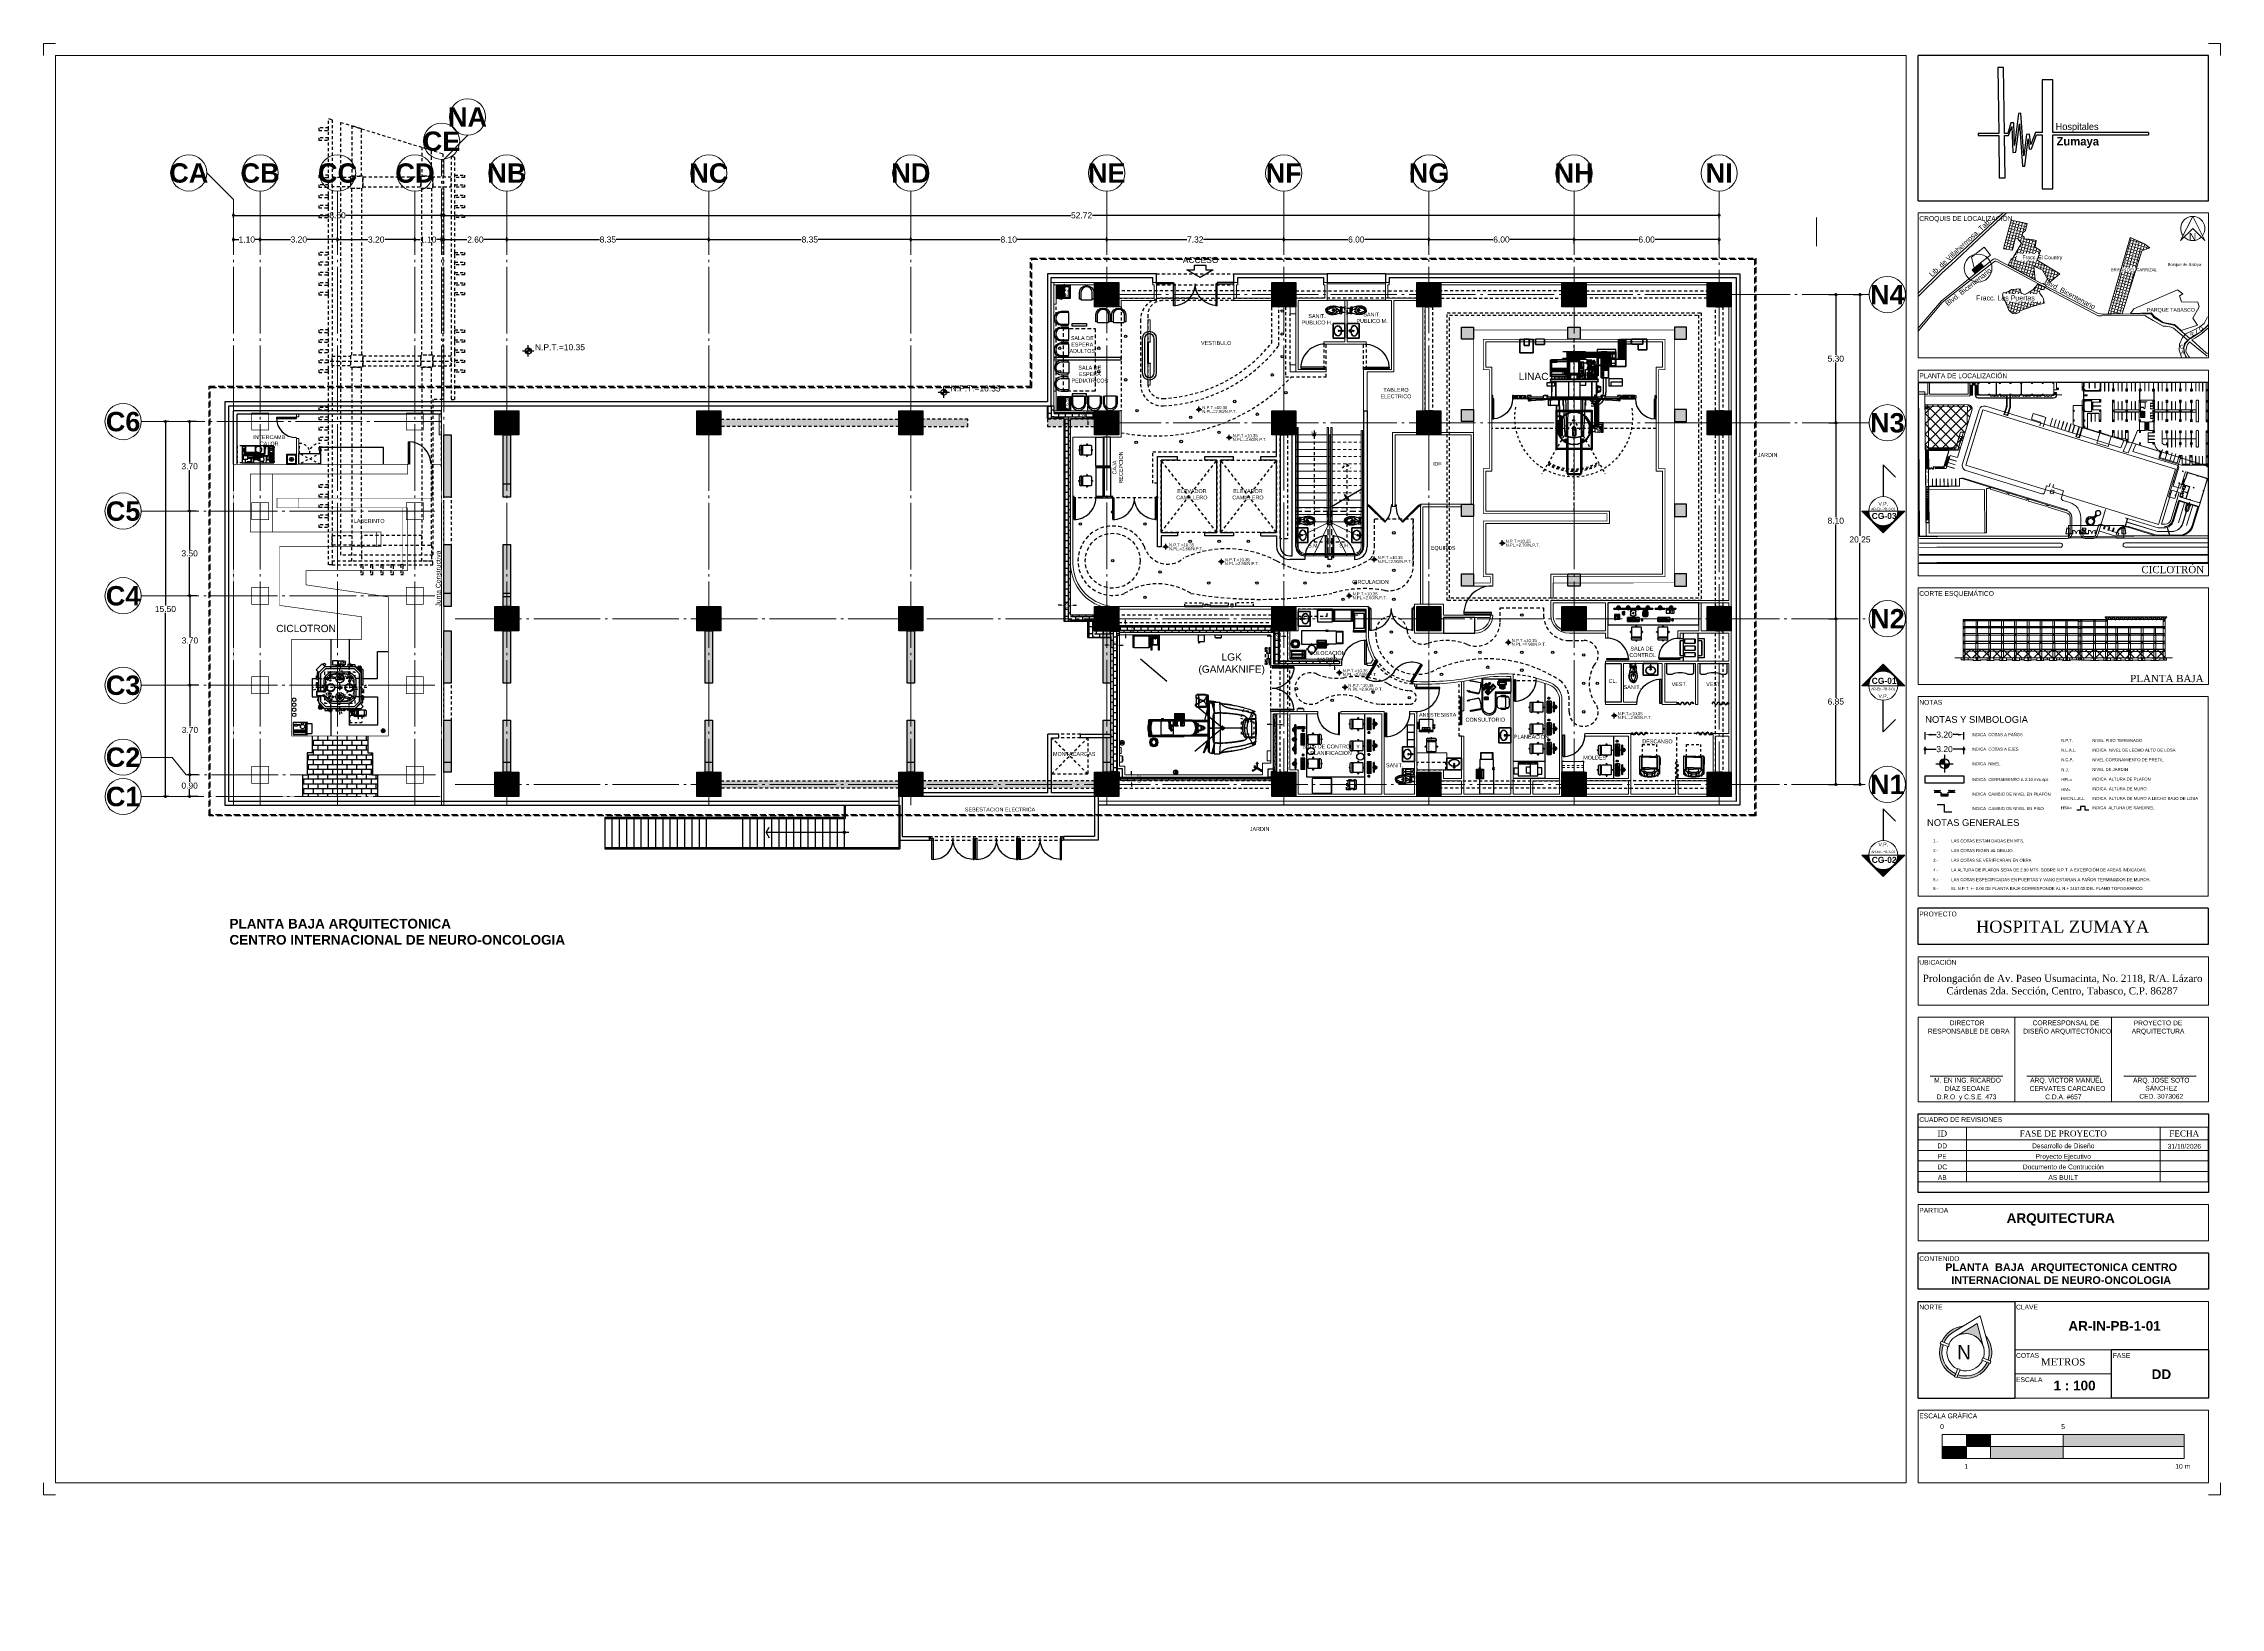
# Model space of a CAD drawing. Header units: metres. Extents: x -22.5 to 67.5, y 0 to 64.7.
import ezdxf
from ezdxf.enums import TextEntityAlignment as Align

# ---------------------------------------------------------------- set-up
doc = ezdxf.new("R2010")
doc.units = ezdxf.units.M
doc.set_wipeout_variables(frame=1)
for name, pattern in [('EJES630', [6.3, 5.5, -0.4, 0, -0.4]), ('STYLE_08', [0.5, 0.25, -0.083312, 0.027772, -0.055572, 0.027772, -0.055572]), ('XREF PB NEURO-ONCOLOGIA$0$ACAD_ISO03W100', [30, 12, -18]), ('XREF PB NEURO-ONCOLOGIA$0$AXES2', [1.125, 0.75, -0.125, 0.125, -0.125]), ('XREF PB NEURO-ONCOLOGIA$0$CONJUNTO TLAHUAC$0$HIDDEN2', [0.1875, 0.125, -0.0625]), ('XREF PB NEURO-ONCOLOGIA$0$DASHED2', [0.375, 0.25, -0.125]), ('XREF PB NEURO-ONCOLOGIA$0$HIDDE100', [0.16, 0.1, -0.06]), ('XREF PB NEURO-ONCOLOGIA$0$HIDDE150', [0.24, 0.15, -0.09]), ('XREF PB NEURO-ONCOLOGIA$0$HIDDEN2', [0.1875, 0.125, -0.0625]), ('XREF PB NEURO-ONCOLOGIA$0$PDF_IMPORT', [1, 0.8, -0.2]), ('XREF PB NEURO-ONCOLOGIA$0$TRAITILLE', [0.18, 0.09, -0.09]), ('XREF PB NEURO-ONCOLOGIA$0$XREF PB NEURO-ONCOLOGIA$0$BH_HIDDEN', [2.778125, 1.785937, -0.992188]), ('XREF PB NEURO-ONCOLOGIA$0$XREF PB NEURO-ONCOLOGIA$0$Dash', [6.35, 3.175, -3.175]), ('XREF PB NEURO-ONCOLOGIA$0$XREF PB NEURO-ONCOLOGIA$0$Dash - Tight', [4.5, 3, -1.5]), ('XREF PB NEURO-ONCOLOGIA$0$XREF PB NEURO-ONCOLOGIA$0$Dash 1_5mm', [3, 1.5, -1.5]), ('XREF PB NEURO-ONCOLOGIA$0$XREF PB NEURO-ONCOLOGIA$0$Dash dot', [15.875, 6.35, -4.7625, 0, -4.7625]), ('XREF PB NEURO-ONCOLOGIA$0$XREF PB NEURO-ONCOLOGIA$0$Dash Tight', [2, 1, -1]), ('XREF PB NEURO-ONCOLOGIA$0$XREF PB NEURO-ONCOLOGIA$0$DASHED', [0.75, 0.5, -0.25]), ('XREF PB NEURO-ONCOLOGIA$0$XREF PB NEURO-ONCOLOGIA$0$RX-PBAJA$0$HIDDEN2', [0.1875, 0.125, -0.0625]), ('XREF PB NEURO-ONCOLOGIA$0$XREF PB NEURO-ONCOLOGIA$0$XR-00$0$HIDDEN', [0.375, 0.25, -0.125])]:
    doc.linetypes.add(name, pattern=pattern)
for name, color, linetype, lineweight in [('00_1-200 TEXT', 7, 'Continuous', 9), ('EJES', 11, 'EJES630', 0), ('XREF PB NEURO-ONCOLOGIA$0$HERRERIAS', 1, 'Continuous', 18), ('XREF PB NEURO-ONCOLOGIA$0$MAMPARA MADERA', 24, 'Continuous', 13), ('XREF PB NEURO-ONCOLOGIA$0$MUROS DE TABLAROCA', 150, 'Continuous', 13), ('XREF PB NEURO-ONCOLOGIA$0$PR-FURN', 8, 'XREF PB NEURO-ONCOLOGIA$0$HIDDEN2', 15), ('XREF PB NEURO-ONCOLOGIA$0$TEXTO', 8, 'Continuous', 15), ('XREF PIE 1.100$0$A-ANNO-NOTE', 7, 'Continuous', 9), ('XREF PIE 1.100$0$A-DETL-THIN', 7, 'Continuous', 9), ('XREF PIE 1.100$0$G-ANNO-SCHD', 7, 'Continuous', 9), ('XREF PIE 1.100$0$G-ANNO-TTLB', 7, 'Continuous', 9), ('XREF PIE 1.100$0$G-IMPT', 7, 'Continuous', 9)]:
    doc.layers.add(name, color=color, linetype=linetype, lineweight=lineweight)
for name, color, linetype in [('CORTES G', 5, 'STYLE_08'), ('COTAS EJES', 8, 'Continuous'), ('EJES BOLAS', 11, 'Continuous'), ('EJES TEXTOS', 3, 'Continuous'), ('NIVELES', 9, 'Continuous'), ('TEXTO', 7, 'Continuous'), ('XREF PB NEURO-ONCOLOGIA$0$-CG-M-WALL', 7, 'Continuous'), ('XREF PB NEURO-ONCOLOGIA$0$BUNKER', 6, 'Continuous'), ('XREF PB NEURO-ONCOLOGIA$0$CANCELES', 1, 'Continuous'), ('XREF PB NEURO-ONCOLOGIA$0$COLUMNAS', 6, 'Continuous'), ('XREF PB NEURO-ONCOLOGIA$0$CONTRAVENTEOS', 6, 'XREF PB NEURO-ONCOLOGIA$0$HIDDEN2'), ('XREF PB NEURO-ONCOLOGIA$0$CORTINAS', 8, 'Continuous'), ('XREF PB NEURO-ONCOLOGIA$0$COTAS', 1, 'Continuous'), ('XREF PB NEURO-ONCOLOGIA$0$COTAS PAÑOS', 8, 'Continuous'), ('XREF PB NEURO-ONCOLOGIA$0$CYCLOTRON', 6, 'Continuous'), ('XREF PB NEURO-ONCOLOGIA$0$ELEVADOR Y ESC', 251, 'Continuous'), ('XREF PB NEURO-ONCOLOGIA$0$EQUIPO', 8, 'Continuous'), ('XREF PB NEURO-ONCOLOGIA$0$EQUIPO CYCLOTRON', 40, 'Continuous'), ('XREF PB NEURO-ONCOLOGIA$0$EQUIPO SEC CYCLOTRON', 136, 'Continuous'), ('XREF PB NEURO-ONCOLOGIA$0$HATCH', 251, 'Continuous'), ('XREF PB NEURO-ONCOLOGIA$0$LAMINA MULTIPERFORADA', 9, 'Continuous'), ('XREF PB NEURO-ONCOLOGIA$0$LAMPARAS 1', 112, 'Continuous'), ('XREF PB NEURO-ONCOLOGIA$0$MOBILIARIO', 161, 'Continuous'), ('XREF PB NEURO-ONCOLOGIA$0$Mobiliario Fijo', 40, 'Continuous'), ('XREF PB NEURO-ONCOLOGIA$0$MOBILIARIO GUIAS MEC', 161, 'Continuous'), ('XREF PB NEURO-ONCOLOGIA$0$MUROS', 3, 'Continuous'), ('XREF PB NEURO-ONCOLOGIA$0$MUROS BAJOS', 2, 'Continuous'), ('XREF PB NEURO-ONCOLOGIA$0$NOVIDESA', 11, 'Continuous'), ('XREF PB NEURO-ONCOLOGIA$0$PILAS', 6, 'XREF PB NEURO-ONCOLOGIA$0$HIDDEN2'), ('XREF PB NEURO-ONCOLOGIA$0$PLAFONES', 20, 'XREF PB NEURO-ONCOLOGIA$0$HIDDE150'), ('XREF PB NEURO-ONCOLOGIA$0$PROYECCIÓN', 8, 'XREF PB NEURO-ONCOLOGIA$0$CONJUNTO TLAHUAC$0$HIDDEN2'), ('XREF PB NEURO-ONCOLOGIA$0$PUERTAS', 253, 'Continuous'), ('XREF PB NEURO-ONCOLOGIA$0$SIMBOLO CORTE', 4, 'Continuous'), ('XREF PB NEURO-ONCOLOGIA$0$simbologia', 2, 'Continuous'), ('XREF PB NEURO-ONCOLOGIA$0$TABIQUES BLINDADOS', 30, 'Continuous'), ('XREF PB NEURO-ONCOLOGIA$0$VIDRIO', 145, 'Continuous'), ('XREF PB NEURO-ONCOLOGIA$0$ZANJA', 34, 'Continuous'), ('XREF PIE 1.100$0$TEXTO', 7, 'Continuous')]:
    doc.layers.add(name, color=color, linetype=linetype)
doc.styles.add('100 LOCALES 25', font='arial.ttf', dxfattribs={"height": 0.25})
doc.styles.add('100 SERVICIOS 40', font='arialbd.ttf', dxfattribs={"height": 0.4})
doc.styles.add('50 HM 15', font='arial.ttf', dxfattribs={"height": 0.075})
doc.styles.add('CORTES', font='arialbd.ttf', dxfattribs={"height": 0.25})
doc.styles.add('CORTES 2', font='arial.ttf', dxfattribs={"height": 0.15})
doc.styles.add('COTAS', font='arial.ttf')
doc.styles.add('EJES', font='arialbd.ttf', dxfattribs={"height": 0.8})
doc.styles.add('NIVELES', font='arial.ttf', dxfattribs={"height": 0.25})
doc.styles.add('PIE 200 DE 120  NEW ADMON$0$COTAS', font='arial.ttf')
doc.styles.get("Standard").update_dxf_attribs({"font": 'arial.ttf'})
doc.styles.add('XREF PB NEURO-ONCOLOGIA$0$COTAS', font='arial.ttf')
doc.styles.add('XREF PB NEURO-ONCOLOGIA$0$NOMBRE NIVELES', font='GOTHIC.TTF')
doc.styles.add('XREF PB NEURO-ONCOLOGIA$0$Standard', font='arial.ttf')
doc.styles.add('XREF PIE 1.100$0$100 SERVICIOS 40', font='arialbd.ttf', dxfattribs={"height": 0.4})
doc.styles.add('XREF PIE 1.100$0$Arial', font='arial.ttf', dxfattribs={"height": 0.003})
doc.styles.add('XREF PIE 1.100$0$Arial_1', font='arial.ttf', dxfattribs={"height": 0.002})
doc.styles.add('XREF PIE 1.100$0$Century Gothic', font='GOTHIC.TTF', dxfattribs={"height": 0.002093})
doc.styles.add('XREF PIE 1.100$0$Century Gothic_1', font='GOTHIC.TTF', dxfattribs={"height": 0.001543})
doc.styles.add('XREF PIE 1.100$0$Century Gothic_2', font='GOTHIC.TTF', dxfattribs={"height": 0.001235})
doc.styles.add('XREF PIE 1.100$0$Century Gothic_3', font='GOTHIC.TTF', dxfattribs={"height": 0.002848})
doc.styles.add('XREF PIE 1.100$0$Century Gothic_B', font='GOTHICB.TTF', dxfattribs={"height": 0.003479})
doc.styles.add('XREF PIE 1.100$0$Elephant', font='ELEPHNT.TTF', dxfattribs={"height": 0.006})
doc.styles.add('XREF PIE 1.100$0$Franklin Gothic Book', font='FRABK.TTF', dxfattribs={"height": 0.002})
doc.styles.add('XREF PIE 1.100$0$Times New Roman', font='times.ttf', dxfattribs={"height": 0.003})
doc.styles.add('XREF PIE 1.100$0$Times New Roman_1', font='times.ttf', dxfattribs={"height": 0.005})
doc.styles.add('XREF PIE 1.100$0$Times New Roman_3', font='times.ttf', dxfattribs={"height": 0.0025})
doc.dimstyles.new('100 EJES', dxfattribs={"dimtxt": 0.25, "dimasz": 0.125, "dimexe": 0.1, "dimexo": 0.1, "dimgap": 0.025, "dimtad": 0, "dimtih": 1, "dimtoh": 1, "dimzin": 1, "dimdsep": 46, "dimtxsty": 'COTAS', "dimblk": 'DOT', "dimcen": 0.1, "dimclrd": 256, "dimclre": 256, "dimclrt": 7, "dimadec": 0, "dimazin": 1, "dimtfac": 1, "dimtofl": 0, "dimtmove": 2, "dimatfit": 3, "dimfxl": 1, "dimtolj": 1, "dimtzin": 1, "dimlwd": 25, "dimlwe": -1, "dimarcsym": 0})
doc.dimstyles.new('PIE 200 DE 120  NEW ADMON$0$200 EJES', dxfattribs={"dimscale": 2, "dimtxt": 0.25, "dimasz": 0.125, "dimexe": 0.1, "dimexo": 0.1, "dimgap": 0.025, "dimtad": 0, "dimtih": 1, "dimtoh": 1, "dimzin": 1, "dimdsep": 46, "dimtxsty": 'PIE 200 DE 120  NEW ADMON$0$COTAS', "dimblk": 'PIE 200 DE 120  NEW ADMON$0$_DOT', "dimcen": 0.1, "dimclrd": 256, "dimclre": 256, "dimclrt": 7, "dimadec": 0, "dimazin": 1, "dimtfac": 1, "dimtofl": 0, "dimtmove": 2, "dimatfit": 3, "dimfxl": 1, "dimtolj": 1, "dimtzin": 1, "dimlwd": 25, "dimlwe": -1, "dimarcsym": 0})
doc.dimstyles.new('PIE 200 DE 120  NEW ADMON$0$200 FLECHAS', dxfattribs={"dimscale": 2, "dimtxt": 0.25, "dimasz": 0.25, "dimexe": 0.1, "dimexo": 0.1, "dimgap": 0.025, "dimtad": 0, "dimtih": 1, "dimtoh": 1, "dimzin": 1, "dimdsep": 46, "dimtxsty": 'PIE 200 DE 120  NEW ADMON$0$COTAS', "dimcen": 0.1, "dimclrd": 256, "dimclre": 256, "dimclrt": 7, "dimadec": 0, "dimazin": 1, "dimtfac": 1, "dimtofl": 0, "dimtmove": 2, "dimatfit": 3, "dimfxl": 1, "dimtolj": 1, "dimtzin": 1, "dimlwd": -1, "dimlwe": -1, "dimarcsym": 0})
doc.dimstyles.new('XREF PB NEURO-ONCOLOGIA$0$50 FLECHAS', dxfattribs={"dimscale": 0.5, "dimtxt": 0.25, "dimasz": 0.25, "dimexe": 0.1, "dimexo": 0.1, "dimgap": 0.025, "dimtad": 0, "dimtih": 1, "dimtoh": 1, "dimzin": 1, "dimdsep": 46, "dimtxsty": 'XREF PB NEURO-ONCOLOGIA$0$COTAS', "dimcen": 0.1, "dimclrd": 256, "dimclre": 256, "dimclrt": 7, "dimadec": 0, "dimazin": 1, "dimtfac": 1, "dimtofl": 0, "dimtmove": 2, "dimatfit": 3, "dimfxl": 1, "dimtolj": 1, "dimtzin": 1, "dimlwd": -1, "dimlwe": -1, "dimarcsym": 0})
pattern_1 = [(45, (-82.406194, 58.687052), (-0.0088388348, 0.0088388348), [])]
pattern_2 = [(0, (0, 0), (0, 6.985), [5.08, -1.905]), (90, (0, 0), (-6.985, 4e-16), [5.08, -1.905])]
pattern_3 = [(0, (6.85, -6e-12), (0, 6.985), [5.08, -1.905]), (90, (6.85, -6e-12), (-6.985, 4e-16), [5.08, -1.905])]
pattern_4 = [(0, (0, -8.35), (0, 6.985), [5.08, -1.905]), (90, (0, -8.35), (-6.985, 4e-16), [5.08, -1.905])]
pattern_5 = [(0, (3e-13, -8.1), (0, 6.985), [5.08, -1.905]), (90, (3e-13, -8.1), (-6.985, 4e-16), [5.08, -1.905])]
pattern_6 = [(0, (0, 2.45), (0, 6.985), [5.08, -1.905]), (90, (0, 2.45), (-6.985, 4e-16), [5.08, -1.905])]

# ---------------------------------------------------------------- blocks, each defined once
blk = doc.blocks.new('*D18')
at = {"layer": 'TEXTO', "transparency": 16777216}
for p, q in [((153.13, 32.13), (153.13, 32.73)), ((153.63, 32.53), (154.03, 32.53)), ((155.83, 32.53), (155.43, 32.53)), ((156.33, 32.13), (156.33, 32.73))]:
    blk.add_line(p, q, dxfattribs=at)
for points in [[(153.63, 32.61), (153.63, 32.45), (153.13, 32.53)], [(155.83, 32.61), (155.83, 32.45), (156.33, 32.53)]]:
    blk.add_solid(points, dxfattribs=at)
at = {"layer": 'TEXTO', "color": 7, "transparency": 16777216, "insert": (154.73, 32.53), "char_height": 0.5, "attachment_point": 5, "style": 'PIE 200 DE 120  NEW ADMON$0$COTAS'}
blk.add_mtext('\\A1;3.20', dxfattribs=at)
blk = doc.blocks.new('PIE 200 DE 120  NEW ADMON$0$_DOT')
at = {"color": 0, "linetype": 'ByBlock', "lineweight": -2}
blk.add_line((-0.5, 0), (-1, 0), dxfattribs=at)
at = {"color": 0, "linetype": 'ByBlock', "lineweight": -2, "const_width": 0.5}
blk.add_lwpolyline([(-0.25, 0, 1), (0.25, 0, 1)], format="xyb", close=True, dxfattribs=at)
blk = doc.blocks.new('*D19')
at = {"layer": 'TEXTO', "transparency": 16777216}
for p, q in [((153.13, 30.93), (153.13, 31.53)), ((156.33, 30.93), (156.33, 31.53))]:
    blk.add_line(p, q, dxfattribs=at)
at = {"layer": 'TEXTO', "lineweight": 25, "transparency": 16777216}
for p, q in [((153.38, 31.33), (154.03, 31.33)), ((156.08, 31.33), (155.43, 31.33))]:
    blk.add_line(p, q, dxfattribs=at)
at = {"layer": 'TEXTO', "lineweight": 25, "transparency": 16777216, "xscale": 0.25, "yscale": 0.25, "zscale": 0.25, "rotation": 180}
blk.add_blockref('PIE 200 DE 120  NEW ADMON$0$_DOT', (153.13, 31.33), dxfattribs=at)
at = {"layer": 'TEXTO', "lineweight": 25, "transparency": 16777216, "xscale": 0.25, "yscale": 0.25, "zscale": 0.25}
blk.add_blockref('PIE 200 DE 120  NEW ADMON$0$_DOT', (156.33, 31.33), dxfattribs=at)
at = {"layer": 'TEXTO', "color": 7, "transparency": 16777216, "insert": (154.73, 31.33), "char_height": 0.5, "attachment_point": 5, "style": 'PIE 200 DE 120  NEW ADMON$0$COTAS'}
blk.add_mtext('\\A1;3.20', dxfattribs=at)
blk = doc.blocks.new('PIE 200 DE 120  NEW ADMON$0$NIVEL')
at = {"lineweight": 5}
h = blk.add_hatch(dxfattribs=at)
h.set_pattern_fill('ANSI31', color=256, scale=0.1, style=0)
h.set_pattern_definition(pattern_1)
h.paths.add_polyline_path([(0, 0), (0, 0.25, 0.414214), (-0.25, 0)])
h = blk.add_hatch(dxfattribs=at)
h.set_pattern_fill('ANSI31', color=256, scale=0.1, style=0)
h.set_pattern_definition(pattern_1)
h.paths.add_polyline_path([(0, 0), (0, -0.25, 0.414214), (0.25, 0)])
for p, q in [((-0.45, 0), (0.45, 0)), ((0, 0.45), (0, -0.45))]:
    blk.add_line(p, q)
blk.add_circle((0, 0), 0.25)
blk = doc.blocks.new('PIE 200 DE 120  NEW ADMON$0$NIV-PLAF')
h = blk.add_hatch()
h.set_pattern_fill('ANSI31', color=256, scale=0.003, style=0)
h.set_pattern_definition([(45, (-103.239569, -121.246024), (-0.0067351921, 0.0067351921), [])])
h.paths.add_polyline_path([(-0.038, 0.15525), (-0.038, 0.28705), (0, 0.22115)])
h = blk.add_hatch()
h.set_pattern_fill('ANSI31', color=256, scale=0.003, style=0)
h.set_pattern_definition([(45, (-103.165569, -121.392174), (-0.0067351921, 0.0067351921), [])])
h.paths.add_polyline_path([(0.036, 0.0091), (0.036, 0.1409), (0.074, 0.075)])
h = blk.add_hatch()
h.set_pattern_fill('ANSI31', color=256, scale=0.003, style=0)
h.set_pattern_definition([(45, (-103.239569, -121.538324), (-0.0067351921, 0.0067351921), [])])
h.paths.add_polyline_path([(-0.038, -0.13705), (-0.038, -0.00525), (0, -0.07115)])
for points in [[(-0.038, 0.15525), (-0.038, 0.28705), (0, 0.22115), (-0.038, 0.15525)], [(0, -0.1423), (0, 0), (0.074, 0), (0.074, 0.15), (0, 0.15), (0, 0.2923)], [(0.036, 0.0091), (0.036, 0.1409), (0.074, 0.075), (0.036, 0.0091)], [(-0.038, -0.13705), (-0.038, -0.00525), (0, -0.07115), (-0.038, -0.13705)]]:
    blk.add_lwpolyline(points)
blk = doc.blocks.new('XREF PIE 1.100$0$LE_GA_ESCSALAS GRÁFICAS - ESC_ 1 a 100-1336524-PLANTA GENERAL')
at = {"layer": 'XREF PIE 1.100$0$A-ANNO-NOTE'}
for points in [[(-0.04, -0.005), (-0.05, -0.005), (-0.05, 0), (-0.04, 0)], [(-0.03, 0), (-0.04, 0), (-0.04, 0.005), (-0.03, 0.005)], [(0, 0), (0, -0.005), (-0.03, -0.005), (-0.03, 0)], [(0.05, 0), (0, 0), (0, 0.005), (0.05, 0.005)]]:
    blk.add_hatch(color=256, dxfattribs=at).paths.add_polyline_path(points)
for p, q in [((-0.05, -0.005), (-0.05, 0.005)), ((-0.05, 0.005), (0.05, 0.005)), ((-0.04, 0), (-0.05, 0)), ((-0.05, 0), (-0.05, -0.005)), ((-0.05, 0), (0.05, 0)), ((-0.03, 0.005), (-0.04, 0.005)), ((-0.04, 0.005), (-0.04, 0)), ((-0.04, 0.005), (-0.04, -0.005)), ((-0.04, -0.005), (-0.04, 0)), ((-0.04, 0), (-0.03, 0)), ((-0.03, 0), (-0.03, 0.005)), ((-0.03, 0.005), (-0.03, -0.005)), ((0, 0), (-0.03, 0)), ((-0.03, 0), (-0.03, -0.005)), ((0.05, 0.005), (0, 0.005)), ((0, 0.005), (0, 0)), ((0, 0.005), (0, -0.005)), ((0, -0.005), (0, 0)), ((0, 0), (0.05, 0)), ((0.05, 0), (0.05, 0.005)), ((0.05, -0.005), (0.05, 0.005)), ((-0.05, -0.005), (-0.04, -0.005)), ((0.05, -0.005), (-0.05, -0.005)), ((-0.03, -0.005), (0, -0.005))]:
    blk.add_line(p, q, dxfattribs=at)
at = {"layer": 'XREF PIE 1.100$0$A-ANNO-NOTE', "char_height": 0.002, "attachment_point": 1, "style": 'XREF PIE 1.100$0$Arial_1'}
for s, insert, width in [('0', (-0.0509, 0.00926), 0.0019241), ('5', (-0.00082, 0.00926), 0.0019241), ('1', (-0.04089, -0.00718), 0.0019241), ('10 m', (0.04631, -0.00718), 0.0076962)]:
    blk.add_mtext(s, dxfattribs=dict(at, insert=insert, width=width))
blk = doc.blocks.new('*U6')
at = {"layer": 'XREF PIE 1.100$0$G-IMPT', "lineweight": 20}
h = blk.add_hatch(dxfattribs=at)
h.set_pattern_fill('FP_1', color=256, style=0, pattern_type=2)
h.set_pattern_definition([(45, (-0.4268, -0.31), (-0.00212132, 0.00212132), []), (135, (-0.4268, -0.31), (-0.00212132, -0.00212132), [])])
h.paths.add_polyline_path([(-0.01792, 0.01104), (-0.10141, 0.01104), (-0.10141, 0.01462), (-0.01792, 0.01462)])
at = {"layer": 'XREF PIE 1.100$0$G-ANNO-TTLB', "lineweight": 20}
for p, q in [((-0.12, 0.04), (-0.115, 0.04)), ((-0.12, 0.03565), (-0.12, 0.04))]:
    blk.add_line(p, q, dxfattribs=at)
at = {"layer": 'XREF PIE 1.100$0$G-ANNO-TTLB'}
for p, q in [((-0.01792, 0.01462), (-0.10141, 0.01462)), ((-0.10141, 0.01462), (-0.10141, 0.01104)), ((-0.10141, 0.01462), (-0.01792, 0.01462)), ((-0.10141, 0.01104), (-0.01792, 0.01104)), ((-0.10141, 0.01104), (-0.01792, 0.01104)), ((-0.01792, 0.01104), (-0.01792, 0.01462))]:
    blk.add_line(p, q, dxfattribs=at)
at = {"layer": 'XREF PIE 1.100$0$G-ANNO-TTLB', "insert": (-0.03231, 0.00401), "char_height": 0.003, "width": 0.037038, "attachment_point": 1, "style": 'XREF PIE 1.100$0$Times New Roman'}
blk.add_mtext('PLANTA BAJA', dxfattribs=at)
blk = doc.blocks.new('*U20')
at = {"layer": 'XREF PIE 1.100$0$G-IMPT', "lineweight": 20}
h = blk.add_hatch(dxfattribs=at)
h.set_pattern_fill('FP_1', color=256, style=0, pattern_type=2)
h.set_pattern_definition([(45, (-0.4268, -0.355), (-0.00212132, 0.00212132), []), (135, (-0.4268, -0.355), (-0.00212132, -0.00212132), [])])
edge = h.paths.add_edge_path()
edge.add_arc((-0.09948, 0.0689), 0.00184, -17.32307, 90.63562, ccw=False)
edge.add_line((-0.09772, 0.06835), (-0.10273, 0.0521))
edge.add_line((-0.10273, 0.0521), (-0.11706, 0.0521))
edge.add_line((-0.11706, 0.0521), (-0.11706, 0.07055))
edge.add_line((-0.11706, 0.07055), (-0.0995, 0.07074))
at = {"layer": 'XREF PIE 1.100$0$G-ANNO-TTLB'}
for p, q in [((-0.0995, 0.07074), (-0.11706, 0.07055)), ((-0.11706, 0.07055), (-0.11706, 0.0521)), ((-0.10273, 0.0521), (-0.09772, 0.06835)), ((-0.11706, 0.0521), (-0.10273, 0.0521))]:
    blk.add_line(p, q, dxfattribs=at)
blk.add_arc((-0.09948, 0.0689), 0.00184, 342.67693, 90.63562, dxfattribs=at)
at = {"layer": 'XREF PIE 1.100$0$G-ANNO-TTLB', "insert": (-0.02768, 0.00404), "char_height": 0.003, "width": 0.0314261, "attachment_point": 1, "style": 'XREF PIE 1.100$0$Times New Roman'}
blk.add_mtext('CICLOTRÓN', dxfattribs=at)
blk = doc.blocks.new('*U7')
at = {"layer": 'XREF PIE 1.100$0$G-ANNO-TTLB'}
h = blk.add_hatch(color=256, dxfattribs=at)
edge = h.paths.add_edge_path()
edge.add_line((0.01554, 0.01007), (0.01515, 0.00911))
edge.add_arc((0.01964, 0.01895), 0.01081, 160.95448, 245.49567, ccw=False)
edge.add_line((0.00942, 0.02248), (0.01038, 0.0221))
edge.add_arc((0.01964, 0.01895), 0.00978, 161.24204, 245.20811)
edge = h.paths.add_edge_path()
edge.add_line((0.02852, 0.01485), (0.02948, 0.01447))
edge.add_arc((0.01964, 0.01895), 0.01081, 250.95448, 335.49567, ccw=False)
edge.add_line((0.01611, 0.00873), (0.01649, 0.00969))
edge.add_arc((0.01964, 0.01895), 0.00978, 251.24204, 335.20811)
edge = h.paths.add_edge_path()
edge.add_arc((0.01964, 0.01895), 0.01081, -19.04552, 40.30374, ccw=False)
edge.add_line((0.02986, 0.01542), (0.0289, 0.01581))
edge.add_arc((0.01964, 0.01895), 0.00978, 341.24204, 375.09497)
edge.add_line((0.02908, 0.0215), (0.02788, 0.02595))
edge = h.paths.add_edge_path()
edge.add_arc((0.01964, 0.01895), 0.00978, 121.35518, 155.20811)
edge.add_line((0.01076, 0.02305), (0.0098, 0.02344))
edge.add_arc((0.01964, 0.01895), 0.01081, 96.14641, 155.49567, ccw=False)
edge.add_line((0.01848, 0.0297), (0.01455, 0.02731))
edge = h.paths.add_edge_path()
edge.add_line((0.02441, 0.0309), (0.0271, 0.02096))
edge.add_arc((0.01964, 0.01895), 0.00772, 15.09497, 121.35518)
edge.add_line((0.01562, 0.02555), (0.02441, 0.0309))
at = {"layer": 'XREF PIE 1.100$0$A-ANNO-NOTE'}
for p, q in [((0.02569, 0.03409), (0.01455, 0.02731)), ((0.01455, 0.02731), (0.01848, 0.0297)), ((0.02441, 0.0309), (0.01562, 0.02555)), ((0.02441, 0.0309), (0.01562, 0.02555)), ((0.0271, 0.02096), (0.02441, 0.0309)), ((0.02441, 0.0309), (0.0271, 0.02096)), ((0.02569, 0.03409), (0.02908, 0.0215)), ((0.00916, 0.02258), (0.00955, 0.02354)), ((0.01251, 0.02125), (0.00916, 0.02258)), ((0.01038, 0.0221), (0.00942, 0.02248)), ((0.00955, 0.02354), (0.01289, 0.0222)), ((0.0098, 0.02344), (0.01076, 0.02305)), ((0.01289, 0.0222), (0.01251, 0.02125)), ((0.02788, 0.02595), (0.02908, 0.0215)), ((0.01506, 0.00888), (0.01639, 0.01222)), ((0.01515, 0.00911), (0.01554, 0.01007)), ((0.01735, 0.01184), (0.01602, 0.00849)), ((0.01649, 0.00969), (0.01611, 0.00873)), ((0.01639, 0.01222), (0.01735, 0.01184)), ((0.02677, 0.01666), (0.02639, 0.0157)), ((0.02639, 0.0157), (0.02973, 0.01437)), ((0.03011, 0.01532), (0.02677, 0.01666)), ((0.02948, 0.01447), (0.02852, 0.01485)), ((0.0289, 0.01581), (0.02986, 0.01542)), ((0.02973, 0.01437), (0.03011, 0.01532)), ((0.01602, 0.00849), (0.01506, 0.00888))]:
    blk.add_line(p, q, dxfattribs=at)
for radius, start, end in [(0.01081, 96.14641, 155.49567), (0.00978, 121.35518, 155.20811), (0.01081, 160.95448, 245.49567), (0.00978, 161.24204, 245.20811), (0.00772, 162.04763, 244.40252), (0.00772, 68.22507, 154.40252), (0.00772, 15.09497, 121.35518), (0.00772, 342.04763, 68.22507), (0.01081, 340.95448, 40.30374), (0.00978, 341.24204, 15.09497), (0.01081, 250.95448, 335.49567), (0.00978, 251.24204, 335.20811), (0.00772, 252.04763, 334.40252)]:
    blk.add_arc((0.01964, 0.01895), radius, start, end, dxfattribs=at)
at = {"layer": 'XREF PIE 1.100$0$G-ANNO-TTLB', "lineweight": 20}
for q in [(0.03697, 0.04), (0.04, 0.03703)]:
    blk.add_line((0.04, 0.04), q, dxfattribs=at)
blk = doc.blocks.new('XREF PIE 1.100$0$ZUM-TB-XX-PP_PIE DE PLANO - CDL_CONJUNTO_dwg-1452923-PLANTA BAJA GENERAL')
at = {"layer": 'XREF PIE 1.100$0$G-IMPT'}
for p, q in [((0.0214, 0.07363), (0.02143, 0.07363)), ((0.02143, 0.07332), (0.0214, 0.07332)), ((0.02143, 0.07298), (0.0214, 0.07298)), ((0.02143, 0.07266), (0.0214, 0.07266)), ((0.02143, 0.07238), (0.0214, 0.07238)), ((0.02143, 0.07213), (0.0214, 0.07213)), ((0.02146, 0.07332), (0.02245, 0.07332)), ((0.02146, 0.07298), (0.02244, 0.07298)), ((0.02146, 0.07266), (0.02244, 0.07266)), ((0.02146, 0.07238), (0.02244, 0.07238)), ((0.02146, 0.07213), (0.02244, 0.07213)), ((0.02247, 0.07237), (0.02251, 0.07237)), ((0.02247, 0.07213), (0.02251, 0.07213)), ((0.02248, 0.07331), (0.02251, 0.07331)), ((0.02248, 0.07298), (0.02251, 0.07298)), ((0.02248, 0.07266), (0.02251, 0.07266)), ((0.02251, 0.07467), (0.02251, 0.07369)), ((0.02253, 0.0747), (0.02253, 0.07474)), ((0.02253, 0.07369), (0.02253, 0.07467)), ((0.02253, 0.07363), (0.02253, 0.07366)), ((0.02255, 0.0747), (0.02255, 0.07474)), ((0.02255, 0.07369), (0.02255, 0.07467)), ((0.02255, 0.07363), (0.02255, 0.07366)), ((0.02258, 0.0747), (0.02258, 0.07474)), ((0.02258, 0.07369), (0.02258, 0.07467)), ((0.02258, 0.07363), (0.02258, 0.07366)), ((0.02262, 0.0747), (0.02262, 0.07474)), ((0.02262, 0.07369), (0.02262, 0.07467)), ((0.02262, 0.07363), (0.02262, 0.07366)), ((0.02265, 0.0747), (0.02265, 0.07474)), ((0.02265, 0.07369), (0.02265, 0.07467)), ((0.02265, 0.07363), (0.02265, 0.07366)), ((0.0227, 0.0747), (0.0227, 0.07474)), ((0.0227, 0.07369), (0.0227, 0.07467)), ((0.0227, 0.07363), (0.0227, 0.07366)), ((0.02275, 0.0747), (0.02275, 0.07474)), ((0.02275, 0.07369), (0.02275, 0.07467)), ((0.02275, 0.07363), (0.02275, 0.07366)), ((0.0228, 0.0747), (0.0228, 0.07474)), ((0.0228, 0.07369), (0.0228, 0.07467)), ((0.0228, 0.07363), (0.0228, 0.07366)), ((0.02285, 0.07369), (0.02285, 0.07467)), ((0.02285, 0.07363), (0.02285, 0.07366)), ((0.02286, 0.0747), (0.02286, 0.07474)), ((0.02293, 0.0747), (0.02293, 0.07474)), ((0.02293, 0.07369), (0.02293, 0.07467)), ((0.02293, 0.07363), (0.02293, 0.07366)), ((0.023, 0.0747), (0.023, 0.07474)), ((0.023, 0.07369), (0.023, 0.07467)), ((0.023, 0.07363), (0.023, 0.07366)), ((0.02309, 0.0747), (0.02309, 0.07474)), ((0.02309, 0.07369), (0.02309, 0.07467)), ((0.02309, 0.07363), (0.02309, 0.07366)), ((0.02319, 0.0747), (0.02319, 0.07474)), ((0.02319, 0.07369), (0.02319, 0.07467)), ((0.02319, 0.07363), (0.02319, 0.07366)), ((0.0233, 0.07369), (0.0233, 0.07467)), ((0.0233, 0.07363), (0.0233, 0.07366)), ((0.02331, 0.0747), (0.02331, 0.07474)), ((0.02344, 0.0747), (0.02344, 0.07474)), ((0.02344, 0.07369), (0.02344, 0.07467)), ((0.02344, 0.07363), (0.02344, 0.07366)), ((0.02363, 0.07321), (0.02359, 0.07321)), ((0.02362, 0.07284), (0.02359, 0.07284)), ((0.02362, 0.07256), (0.02359, 0.07256)), ((0.02362, 0.07227), (0.02359, 0.07227)), ((0.02362, 0.07203), (0.02359, 0.07203)), ((0.0236, 0.07474), (0.0236, 0.0747)), ((0.0236, 0.07467), (0.0236, 0.07369)), ((0.02464, 0.07203), (0.02365, 0.07203)), ((0.02366, 0.07363), (0.02464, 0.07363)), ((0.02464, 0.07321), (0.02366, 0.07321)), ((0.02464, 0.07284), (0.02366, 0.07284)), ((0.02464, 0.07256), (0.02366, 0.07256)), ((0.02464, 0.07227), (0.02366, 0.07227)), ((0.0247, 0.07363), (0.02467, 0.07363)), ((0.02467, 0.07321), (0.0247, 0.07321)), ((0.02467, 0.07284), (0.0247, 0.07284)), ((0.02467, 0.07256), (0.0247, 0.07256)), ((0.02467, 0.07227), (0.0247, 0.07227)), ((0.02467, 0.07203), (0.0247, 0.07203)), ((0.06786, 0.07491), (0.06786, 0.07318)), ((0.0679, 0.07318), (0.0679, 0.07201)), ((0.06791, 0.07318), (0.06791, 0.07201)), ((0.06793, 0.07318), (0.06793, 0.07201)), ((0.06794, 0.07318), (0.06794, 0.07201)), ((0.06796, 0.07318), (0.06796, 0.07201)), ((0.06799, 0.07318), (0.06799, 0.07201)), ((0.06803, 0.07318), (0.06803, 0.07201)), ((0.06808, 0.07318), (0.06808, 0.07201)), ((0.06813, 0.07318), (0.06813, 0.07201)), ((0.06819, 0.07318), (0.06819, 0.07201)), ((0.06827, 0.07318), (0.06827, 0.07201)), ((0.06836, 0.07318), (0.06836, 0.07201)), ((0.06845, 0.07318), (0.06845, 0.07201)), ((0.07558, 0.07139), (0.07558, 0.07477)), ((0.08093, 0.07216), (0.08056, 0.07216)), ((0.08646, 0.07215), (0.08609, 0.07215)), ((0.09199, 0.07214), (0.09162, 0.07214)), ((0.09752, 0.07214), (0.09716, 0.07214)), ((0.10306, 0.07213), (0.10269, 0.07213)), ((0.10859, 0.07213), (0.10822, 0.07213)), ((0.1132, 0.07212), (0.11283, 0.07212)), ((0.00293, 0.06461), (0.0029, 0.06461)), ((0.00293, 0.06442), (0.0029, 0.06442)), ((0.00293, 0.06424), (0.0029, 0.06424)), ((0.00413, 0.06406), (0.0029, 0.06405)), ((0.00413, 0.06388), (0.0029, 0.06387)), ((0.00412, 0.0648), (0.00296, 0.06479)), ((0.00413, 0.06462), (0.00296, 0.06461)), ((0.00413, 0.06443), (0.00296, 0.06442)), ((0.00413, 0.06425), (0.00296, 0.06424)), ((0.02519, 0.06351), (0.01831, 0.04118)), ((0.02143, 0.07189), (0.0214, 0.07189)), ((0.02143, 0.07166), (0.0214, 0.07166)), ((0.02143, 0.07147), (0.0214, 0.07147)), ((0.02143, 0.07128), (0.0214, 0.07128)), ((0.02143, 0.07112), (0.0214, 0.07112)), ((0.02143, 0.07097), (0.0214, 0.07097)), ((0.02143, 0.07083), (0.0214, 0.07083)), ((0.02143, 0.07069), (0.0214, 0.07069)), ((0.02143, 0.07056), (0.0214, 0.07056)), ((0.02143, 0.07042), (0.0214, 0.07042)), ((0.02143, 0.07031), (0.0214, 0.07031)), ((0.02143, 0.07021), (0.0214, 0.07021)), ((0.02143, 0.07012), (0.0214, 0.07012)), ((0.02143, 0.07005), (0.0214, 0.07005)), ((0.02143, 0.06997), (0.0214, 0.06997)), ((0.02143, 0.06992), (0.0214, 0.06992)), ((0.02143, 0.06987), (0.0214, 0.06987)), ((0.02143, 0.06982), (0.0214, 0.06982)), ((0.02143, 0.06977), (0.0214, 0.06977)), ((0.02143, 0.06974), (0.0214, 0.06974)), ((0.02143, 0.0697), (0.0214, 0.0697)), ((0.02143, 0.06967), (0.0214, 0.06967)), ((0.02143, 0.06965), (0.0214, 0.06965)), ((0.02146, 0.07189), (0.02244, 0.07189)), ((0.02146, 0.07166), (0.02244, 0.07166)), ((0.02146, 0.07147), (0.02244, 0.07147)), ((0.02146, 0.07128), (0.02244, 0.07128)), ((0.02146, 0.07112), (0.02244, 0.07112)), ((0.02146, 0.07097), (0.02244, 0.07097)), ((0.02146, 0.07083), (0.02244, 0.07083)), ((0.02146, 0.07069), (0.02244, 0.07069)), ((0.02146, 0.07056), (0.02244, 0.07056)), ((0.02146, 0.07042), (0.02244, 0.07042)), ((0.02146, 0.07031), (0.02244, 0.07031)), ((0.02146, 0.07021), (0.02244, 0.07021)), ((0.02146, 0.07012), (0.02244, 0.07012)), ((0.02146, 0.07005), (0.02244, 0.07005)), ((0.02146, 0.06997), (0.02244, 0.06997)), ((0.02146, 0.06992), (0.02244, 0.06992)), ((0.02146, 0.06987), (0.02244, 0.06987)), ((0.02146, 0.06982), (0.02244, 0.06982)), ((0.02146, 0.06977), (0.02244, 0.06977)), ((0.02146, 0.06974), (0.02244, 0.06974)), ((0.02146, 0.0697), (0.02244, 0.0697)), ((0.02146, 0.06967), (0.02244, 0.06967)), ((0.02146, 0.06965), (0.02244, 0.06965)), ((0.02247, 0.07189), (0.02251, 0.07189)), ((0.02247, 0.07166), (0.0225, 0.07166)), ((0.02247, 0.07147), (0.0225, 0.07147)), ((0.02247, 0.07128), (0.0225, 0.07128)), ((0.02247, 0.07112), (0.0225, 0.07112)), ((0.02247, 0.07097), (0.0225, 0.07097)), ((0.02247, 0.07083), (0.0225, 0.07083)), ((0.02247, 0.07069), (0.0225, 0.07069)), ((0.02247, 0.07056), (0.0225, 0.07056)), ((0.02247, 0.07042), (0.0225, 0.07042)), ((0.02247, 0.07031), (0.0225, 0.07031)), ((0.02247, 0.07021), (0.0225, 0.07021)), ((0.02247, 0.07012), (0.0225, 0.07012)), ((0.02247, 0.07005), (0.0225, 0.07005)), ((0.02247, 0.06997), (0.0225, 0.06997)), ((0.02247, 0.06992), (0.0225, 0.06992)), ((0.02247, 0.06987), (0.0225, 0.06987)), ((0.02247, 0.06982), (0.0225, 0.06982)), ((0.02247, 0.06977), (0.0225, 0.06977)), ((0.02247, 0.06974), (0.0225, 0.06974)), ((0.02247, 0.0697), (0.0225, 0.0697)), ((0.02247, 0.06967), (0.0225, 0.06967)), ((0.02247, 0.06964), (0.0225, 0.06964)), ((0.02362, 0.07178), (0.02359, 0.07178)), ((0.02362, 0.07155), (0.02359, 0.07155)), ((0.02362, 0.07136), (0.02359, 0.07136)), ((0.02362, 0.07117), (0.02359, 0.07117)), ((0.02362, 0.07101), (0.02359, 0.07101)), ((0.02362, 0.07086), (0.02359, 0.07086)), ((0.02362, 0.07072), (0.02359, 0.07072)), ((0.02362, 0.07058), (0.02359, 0.07058)), ((0.02362, 0.07045), (0.02359, 0.07045)), ((0.02362, 0.07032), (0.02359, 0.07032)), ((0.02362, 0.0702), (0.02359, 0.0702)), ((0.02362, 0.0701), (0.02359, 0.0701)), ((0.02362, 0.07001), (0.02359, 0.07001)), ((0.02362, 0.06994), (0.02359, 0.06994)), ((0.02362, 0.06987), (0.02359, 0.06987)), ((0.02362, 0.06981), (0.02359, 0.06981)), ((0.02362, 0.06976), (0.02359, 0.06976)), ((0.02362, 0.06971), (0.02359, 0.06971)), ((0.02362, 0.06967), (0.02359, 0.06967)), ((0.02362, 0.06959), (0.02359, 0.06959)), ((0.02362, 0.06956), (0.02359, 0.06956)), ((0.02363, 0.06954), (0.02359, 0.06954)), ((0.02464, 0.07178), (0.02365, 0.07178)), ((0.02464, 0.07155), (0.02365, 0.07155)), ((0.02464, 0.07136), (0.02365, 0.07136)), ((0.02464, 0.07117), (0.02365, 0.07117)), ((0.02464, 0.07101), (0.02365, 0.07101)), ((0.02464, 0.07086), (0.02365, 0.07086)), ((0.02464, 0.07072), (0.02365, 0.07072)), ((0.02464, 0.07058), (0.02365, 0.07058)), ((0.02464, 0.07045), (0.02365, 0.07045)), ((0.02464, 0.07032), (0.02365, 0.07032)), ((0.02464, 0.0702), (0.02365, 0.0702)), ((0.02464, 0.0701), (0.02365, 0.0701)), ((0.02464, 0.07001), (0.02365, 0.07001)), ((0.02464, 0.06994), (0.02365, 0.06994)), ((0.02464, 0.06987), (0.02365, 0.06987)), ((0.02464, 0.06981), (0.02365, 0.06981)), ((0.02464, 0.06976), (0.02365, 0.06976)), ((0.02464, 0.06971), (0.02365, 0.06971)), ((0.02464, 0.06967), (0.02365, 0.06967)), ((0.02464, 0.06959), (0.02365, 0.06959)), ((0.02464, 0.06956), (0.02365, 0.06956)), ((0.02464, 0.06954), (0.02366, 0.06954)), ((0.02467, 0.07178), (0.0247, 0.07178)), ((0.02467, 0.07155), (0.0247, 0.07155)), ((0.02467, 0.07136), (0.0247, 0.07136)), ((0.02467, 0.07117), (0.0247, 0.07117)), ((0.02467, 0.07101), (0.0247, 0.07101)), ((0.02467, 0.07086), (0.0247, 0.07086)), ((0.02467, 0.07072), (0.0247, 0.07072)), ((0.02467, 0.07058), (0.0247, 0.07058)), ((0.02467, 0.07045), (0.0247, 0.07045)), ((0.02467, 0.07032), (0.0247, 0.07032)), ((0.02467, 0.0702), (0.0247, 0.0702)), ((0.02467, 0.0701), (0.0247, 0.0701)), ((0.02467, 0.06994), (0.0247, 0.06994)), ((0.02467, 0.06987), (0.0247, 0.06987)), ((0.02467, 0.06981), (0.0247, 0.06981)), ((0.02467, 0.06971), (0.0247, 0.06971)), ((0.02467, 0.06967), (0.0247, 0.06967)), ((0.02467, 0.06963), (0.0247, 0.06963)), ((0.02467, 0.06959), (0.0247, 0.06959)), ((0.02467, 0.06956), (0.0247, 0.06956)), ((0.02467, 0.06954), (0.0247, 0.06954)), ((0.05605, 0.06843), (0.02482, 0.06843)), ((0.05605, 0.0684), (0.02482, 0.0684)), ((0.05605, 0.06837), (0.02482, 0.06837)), ((0.04236, 0.06949), (0.02515, 0.06949)), ((0.0507, 0.06948), (0.04333, 0.06948)), ((0.05617, 0.07052), (0.05722, 0.07052)), ((0.05617, 0.07034), (0.05722, 0.07034)), ((0.05617, 0.07015), (0.05722, 0.07015)), ((0.05725, 0.07052), (0.05728, 0.07052)), ((0.05725, 0.07034), (0.05728, 0.07034)), ((0.05725, 0.07015), (0.05728, 0.07015)), ((0.05725, 0.06997), (0.05728, 0.06997)), ((0.06786, 0.0674), (0.06786, 0.06454)), ((0.06789, 0.06454), (0.06789, 0.06338)), ((0.0679, 0.06454), (0.0679, 0.06338)), ((0.06792, 0.06454), (0.06792, 0.06338)), ((0.06793, 0.06454), (0.06793, 0.06338)), ((0.06795, 0.06454), (0.06795, 0.06338)), ((0.06798, 0.06454), (0.06798, 0.06338)), ((0.06802, 0.06454), (0.06802, 0.06338)), ((0.06807, 0.06454), (0.06807, 0.06338)), ((0.06813, 0.06454), (0.06813, 0.06338)), ((0.06818, 0.06454), (0.06818, 0.06338)), ((0.06823, 0.07121), (0.07539, 0.07121)), ((0.07539, 0.06777), (0.06823, 0.06777)), ((0.06827, 0.06454), (0.06827, 0.06338)), ((0.06835, 0.06454), (0.06835, 0.06338)), ((0.06844, 0.06454), (0.06844, 0.06338)), ((0.06862, 0.06454), (0.06862, 0.06338)), ((0.07499, 0.07148), (0.06897, 0.07148)), ((0.07499, 0.07139), (0.06897, 0.07139)), ((0.08036, 0.05878), (0.08036, 0.06733)), ((0.08055, 0.06751), (0.08092, 0.06751)), ((0.08056, 0.07123), (0.08093, 0.07123)), ((0.0811, 0.06349), (0.0859, 0.06349)), ((0.08111, 0.07166), (0.08111, 0.07197)), ((0.08111, 0.07142), (0.08111, 0.07169)), ((0.08111, 0.06733), (0.08111, 0.05878)), ((0.08608, 0.06656), (0.08645, 0.06656)), ((0.08609, 0.07123), (0.08646, 0.07123)), ((0.08645, 0.06748), (0.08609, 0.06748)), ((0.08663, 0.06354), (0.09143, 0.06354)), ((0.09143, 0.06348), (0.08663, 0.06348)), ((0.08664, 0.07166), (0.08664, 0.07197)), ((0.08664, 0.07141), (0.08664, 0.07169)), ((0.08664, 0.06699), (0.08664, 0.06729)), ((0.08664, 0.06674), (0.08664, 0.06702)), ((0.09162, 0.07122), (0.09199, 0.07122)), ((0.09752, 0.0675), (0.09162, 0.0675)), ((0.09218, 0.07165), (0.09218, 0.07196)), ((0.09218, 0.07141), (0.09218, 0.07168)), ((0.09392, 0.06679), (0.09475, 0.06679)), ((0.09616, 0.06416), (0.09616, 0.06406)), ((0.09617, 0.06528), (0.09617, 0.06518)), ((0.09632, 0.06607), (0.09636, 0.06607)), ((0.09705, 0.06607), (0.09709, 0.06607)), ((0.09716, 0.07122), (0.09752, 0.07122)), ((0.09721, 0.06583), (0.09721, 0.06521)), ((0.09771, 0.07165), (0.09771, 0.07195)), ((0.09771, 0.0714), (0.09771, 0.07168)), ((0.10305, 0.06746), (0.10268, 0.06746)), ((0.10268, 0.06654), (0.10305, 0.06654)), ((0.10269, 0.07121), (0.10306, 0.07121)), ((0.10803, 0.06346), (0.10323, 0.06346)), ((0.10324, 0.07164), (0.10324, 0.07195)), ((0.10324, 0.0714), (0.10324, 0.07167)), ((0.10324, 0.06697), (0.10324, 0.06728)), ((0.10324, 0.06672), (0.10324, 0.067)), ((0.10822, 0.07121), (0.10859, 0.07121)), ((0.10859, 0.06746), (0.10822, 0.06746)), ((0.10822, 0.06653), (0.10859, 0.06653)), ((0.10877, 0.07164), (0.10877, 0.07194)), ((0.10877, 0.07139), (0.10877, 0.07167)), ((0.10877, 0.06696), (0.10877, 0.06727)), ((0.10877, 0.06672), (0.10877, 0.06699)), ((0.10877, 0.06346), (0.11264, 0.06346)), ((0.11283, 0.0712), (0.1132, 0.0712)), ((0.1132, 0.06745), (0.11283, 0.06745)), ((0.11283, 0.06653), (0.1132, 0.06653)), ((0.11338, 0.06696), (0.11338, 0.06727)), ((0.11338, 0.06671), (0.11338, 0.06699)), ((0.11339, 0.07163), (0.11339, 0.07194)), ((0.11339, 0.07139), (0.11339, 0.07166)), ((0.11529, 0.06748), (0.11566, 0.06748)), ((0.11596, 0.06717), (0.11596, 0.05875)), ((0.03551, 0.06174), (0.03719, 0.06123)), ((0.06545, 0.05233), (0.06674, 0.05652)), ((0.06651, 0.05201), (0.06777, 0.05611)), ((0.06987, 0.05592), (0.06803, 0.05592)), ((0.07482, 0.05412), (0.07482, 0.05473)), ((0.07538, 0.05861), (0.07501, 0.05861)), ((0.07501, 0.05492), (0.07538, 0.05492)), ((0.07556, 0.05473), (0.07556, 0.05412)), ((0.08091, 0.0586), (0.08054, 0.0586)), ((0.08054, 0.05491), (0.08091, 0.05491)), ((0.0811, 0.06263), (0.0859, 0.06263)), ((0.0859, 0.06256), (0.0811, 0.06256)), ((0.08588, 0.05491), (0.08664, 0.05491)), ((0.08645, 0.05955), (0.08608, 0.05955)), ((0.08608, 0.05863), (0.08645, 0.05863)), ((0.09143, 0.06262), (0.08663, 0.06262)), ((0.08663, 0.06256), (0.09143, 0.06256)), ((0.08663, 0.05906), (0.08663, 0.05936)), ((0.08663, 0.05881), (0.08663, 0.05909)), ((0.0886, 0.04978), (0.09068, 0.0549)), ((0.09207, 0.06278), (0.09281, 0.06278)), ((0.09207, 0.0626), (0.09281, 0.0626)), ((0.09207, 0.06242), (0.09281, 0.06242)), ((0.09207, 0.06224), (0.09281, 0.06224)), ((0.09207, 0.06206), (0.09281, 0.06206)), ((0.09207, 0.06188), (0.09281, 0.06188)), ((0.09207, 0.06171), (0.09281, 0.06171)), ((0.09207, 0.06153), (0.09281, 0.06153)), ((0.09207, 0.06135), (0.09281, 0.06135)), ((0.09373, 0.06277), (0.093, 0.06277)), ((0.09373, 0.0626), (0.093, 0.0626)), ((0.09373, 0.06242), (0.093, 0.06242)), ((0.09373, 0.06224), (0.093, 0.06224)), ((0.09373, 0.06206), (0.093, 0.06206)), ((0.09373, 0.06188), (0.093, 0.06188)), ((0.09373, 0.0617), (0.093, 0.0617)), ((0.09373, 0.06153), (0.093, 0.06153)), ((0.09337, 0.06277), (0.09322, 0.0626)), ((0.09371, 0.0549), (0.09373, 0.05492)), ((0.09769, 0.05471), (0.09769, 0.05421)), ((0.10304, 0.05486), (0.10267, 0.05486)), ((0.10305, 0.05953), (0.10268, 0.05953)), ((0.10268, 0.05861), (0.10304, 0.05861)), ((0.10322, 0.05437), (0.10322, 0.05467)), ((0.10322, 0.05412), (0.10322, 0.0544)), ((0.10803, 0.0626), (0.10323, 0.0626)), ((0.10323, 0.06254), (0.10803, 0.06254)), ((0.10323, 0.05904), (0.10323, 0.05935)), ((0.10323, 0.05879), (0.10323, 0.05907)), ((0.10857, 0.05485), (0.1082, 0.05485)), ((0.10858, 0.05953), (0.10821, 0.05953)), ((0.10821, 0.0586), (0.10858, 0.0586)), ((0.10876, 0.05903), (0.10876, 0.05934)), ((0.10876, 0.05879), (0.10876, 0.05906)), ((0.10876, 0.05436), (0.10876, 0.05467)), ((0.10876, 0.05412), (0.10876, 0.05439)), ((0.10877, 0.0626), (0.11264, 0.0626)), ((0.11264, 0.06253), (0.10877, 0.06253)), ((0.11319, 0.05952), (0.11282, 0.05952)), ((0.11282, 0.0586), (0.11319, 0.0586)), ((0.11318, 0.05485), (0.11282, 0.05485)), ((0.11337, 0.05903), (0.11337, 0.05934)), ((0.11337, 0.05878), (0.11337, 0.05906)), ((0.11337, 0.05436), (0.11337, 0.05466)), ((0.11337, 0.05411), (0.11337, 0.05439)), ((0.11594, 0.04836), (0.11594, 0.05469)), ((0.11924, 0.05487), (0.11975, 0.05487)), ((0.11927, 0.05856), (0.11975, 0.05856)), ((0.00303, 0.04628), (0.00313, 0.04628)), ((0.00304, 0.04591), (0.00313, 0.04591)), ((0.00304, 0.04553), (0.00313, 0.04553)), ((0.00304, 0.04516), (0.00314, 0.04516)), ((0.00316, 0.04628), (0.00414, 0.04629)), ((0.00316, 0.04591), (0.00414, 0.04592)), ((0.00316, 0.04553), (0.00415, 0.04554)), ((0.00317, 0.04516), (0.00415, 0.04517)), ((0.00417, 0.04629), (0.00426, 0.04629)), ((0.00418, 0.04592), (0.00427, 0.04592)), ((0.00418, 0.04554), (0.00427, 0.04554)), ((0.00418, 0.04517), (0.00427, 0.04517)), ((0.00427, 0.04785), (0.00428, 0.04687)), ((0.00428, 0.04684), (0.00428, 0.04674)), ((0.00429, 0.04785), (0.0043, 0.04687)), ((0.0043, 0.04684), (0.0043, 0.04674)), ((0.00432, 0.04785), (0.00433, 0.04687)), ((0.00433, 0.04684), (0.00433, 0.04674)), ((0.00436, 0.04785), (0.00437, 0.04687)), ((0.00437, 0.04684), (0.00437, 0.04674)), ((0.0044, 0.04785), (0.00441, 0.04687)), ((0.00441, 0.04684), (0.00441, 0.04674)), ((0.00444, 0.04785), (0.00445, 0.04687)), ((0.00445, 0.04684), (0.00445, 0.04674)), ((0.00449, 0.04785), (0.0045, 0.04687)), ((0.0045, 0.04684), (0.0045, 0.04674)), ((0.00455, 0.04785), (0.00455, 0.04687)), ((0.00455, 0.04684), (0.00456, 0.04674)), ((0.0046, 0.04785), (0.00461, 0.04687)), ((0.00461, 0.04684), (0.00461, 0.04675)), ((0.00467, 0.04785), (0.00468, 0.04687)), ((0.00468, 0.04684), (0.00468, 0.04675)), ((0.00475, 0.04785), (0.00475, 0.04687)), ((0.00475, 0.04684), (0.00476, 0.04675)), ((0.00484, 0.04785), (0.00484, 0.04687)), ((0.00484, 0.04684), (0.00484, 0.04675)), ((0.00494, 0.04785), (0.00495, 0.04687)), ((0.00495, 0.04684), (0.00495, 0.04675)), ((0.00505, 0.04786), (0.00506, 0.04687)), ((0.00506, 0.04684), (0.00506, 0.04675)), ((0.00518, 0.04786), (0.00519, 0.04687)), ((0.00519, 0.04684), (0.00519, 0.04675)), ((0.00531, 0.04786), (0.00532, 0.04687)), ((0.00532, 0.04684), (0.00532, 0.04675)), ((0.00545, 0.04786), (0.00546, 0.04687)), ((0.00546, 0.04684), (0.00546, 0.04675)), ((0.00559, 0.04786), (0.0056, 0.04688)), ((0.0056, 0.04685), (0.0056, 0.04675)), ((0.00575, 0.04786), (0.00575, 0.04688)), ((0.00576, 0.04685), (0.00576, 0.04675)), ((0.00591, 0.04786), (0.00591, 0.04688)), ((0.00591, 0.04685), (0.00591, 0.04676)), ((0.00609, 0.04786), (0.0061, 0.04688)), ((0.0061, 0.04685), (0.0061, 0.04676)), ((0.00628, 0.04787), (0.00629, 0.04688)), ((0.00629, 0.04685), (0.00629, 0.04676)), ((0.00646, 0.04787), (0.00647, 0.04688)), ((0.00647, 0.04685), (0.00647, 0.04676)), ((0.0067, 0.04787), (0.0067, 0.04787)), ((0.0067, 0.04775), (0.00671, 0.04688)), ((0.00696, 0.04787), (0.00697, 0.04689)), ((0.00697, 0.04686), (0.00697, 0.04676)), ((0.00722, 0.04787), (0.00723, 0.04689)), ((0.00723, 0.04686), (0.00723, 0.04677)), ((0.00756, 0.04788), (0.00757, 0.04689)), ((0.00757, 0.04686), (0.00757, 0.04677)), ((0.00789, 0.04788), (0.0079, 0.04689)), ((0.0079, 0.04686), (0.0079, 0.04677)), ((0.0082, 0.04788), (0.00821, 0.0469)), ((0.00821, 0.04686), (0.00821, 0.04677)), ((0.00854, 0.04788), (0.00854, 0.0469)), ((0.00855, 0.04687), (0.00855, 0.04678)), ((0.00882, 0.04788), (0.00883, 0.0469)), ((0.00883, 0.04687), (0.00883, 0.04678)), ((0.00916, 0.04789), (0.00916, 0.04789)), ((0.00916, 0.04776), (0.00917, 0.0469)), ((0.00951, 0.04789), (0.00952, 0.04691)), ((0.00952, 0.04687), (0.00952, 0.04678)), ((0.00988, 0.04789), (0.00989, 0.04691)), ((0.00989, 0.04688), (0.00989, 0.04679)), ((0.0103, 0.0479), (0.01031, 0.04691)), ((0.01031, 0.04688), (0.01031, 0.04679)), ((0.01067, 0.0479), (0.01068, 0.04691)), ((0.01068, 0.04688), (0.01068, 0.04679)), ((0.01105, 0.0479), (0.01106, 0.04692)), ((0.01106, 0.04689), (0.01106, 0.0468)), ((0.01142, 0.0479), (0.01143, 0.04692)), ((0.01143, 0.04689), (0.01143, 0.0468)), ((0.01181, 0.04791), (0.01182, 0.04692)), ((0.01182, 0.04689), (0.01182, 0.0468)), ((0.0122, 0.04791), (0.01221, 0.04693)), ((0.01221, 0.0469), (0.01221, 0.0468)), ((0.01263, 0.04791), (0.01264, 0.04693)), ((0.01264, 0.0469), (0.01264, 0.04681)), ((0.01307, 0.04792), (0.01307, 0.04693)), ((0.01307, 0.0469), (0.01307, 0.04681)), ((0.01353, 0.04792), (0.01354, 0.04694)), ((0.01354, 0.04691), (0.01354, 0.04681)), ((0.014, 0.04792), (0.014, 0.04694)), ((0.014, 0.04691), (0.014, 0.04682)), ((0.0145, 0.04793), (0.01451, 0.04694)), ((0.01451, 0.04691), (0.01451, 0.04682)), ((0.01499, 0.04793), (0.015, 0.04695)), ((0.015, 0.04692), (0.015, 0.04683)), ((0.01563, 0.04794), (0.01564, 0.04695)), ((0.01564, 0.04692), (0.01564, 0.04683)), ((0.07538, 0.05393), (0.07501, 0.05393)), ((0.10304, 0.04909), (0.10177, 0.04909)), ((0.1021, 0.0431), (0.10281, 0.04543)), ((0.10288, 0.04543), (0.10215, 0.04308)), ((0.10303, 0.04636), (0.10266, 0.04636)), ((0.10266, 0.04543), (0.10303, 0.04543)), ((0.10267, 0.05394), (0.10304, 0.05394)), ((0.10322, 0.04586), (0.10322, 0.04617)), ((0.10322, 0.04562), (0.10322, 0.0459)), ((0.1082, 0.05393), (0.10857, 0.05393)), ((0.10857, 0.05004), (0.1082, 0.05004)), ((0.1082, 0.04912), (0.10857, 0.04912)), ((0.10875, 0.04955), (0.10875, 0.04986)), ((0.10875, 0.0493), (0.10875, 0.04958)), ((0.11281, 0.05393), (0.11318, 0.05393)), ((0.11318, 0.05004), (0.11281, 0.05004)), ((0.11281, 0.04911), (0.11318, 0.04911)), ((0.11336, 0.04954), (0.11336, 0.04985)), ((0.11336, 0.0493), (0.11336, 0.04957)), ((0.11527, 0.04805), (0.11564, 0.04805)), ((0.00305, 0.04474), (0.00314, 0.04474)), ((0.00305, 0.04437), (0.00314, 0.04437)), ((0.00305, 0.04402), (0.00314, 0.04402)), ((0.00305, 0.04368), (0.00315, 0.04368)), ((0.00306, 0.0434), (0.00315, 0.0434)), ((0.00306, 0.04306), (0.00315, 0.04306)), ((0.00306, 0.04275), (0.00315, 0.04275)), ((0.00306, 0.04242), (0.00316, 0.04242)), ((0.00307, 0.04208), (0.00316, 0.04208)), ((0.00307, 0.04182), (0.00316, 0.04182)), ((0.00307, 0.04156), (0.00316, 0.04156)), ((0.00307, 0.04132), (0.00316, 0.04132)), ((0.00308, 0.04095), (0.00317, 0.04095)), ((0.00308, 0.04076), (0.00317, 0.04076)), ((0.00308, 0.04061), (0.00317, 0.04061)), ((0.00308, 0.04045), (0.00317, 0.04045)), ((0.00308, 0.04031), (0.00317, 0.04031)), ((0.00308, 0.04017), (0.00317, 0.04017)), ((0.00308, 0.04004), (0.00317, 0.04004)), ((0.00308, 0.03991), (0.00318, 0.03991)), ((0.00308, 0.0398), (0.00318, 0.0398)), ((0.00309, 0.03969), (0.00318, 0.03969)), ((0.00309, 0.0396), (0.00318, 0.03961)), ((0.00309, 0.03953), (0.00318, 0.03953)), ((0.00309, 0.03946), (0.00318, 0.03946)), ((0.00309, 0.0394), (0.00318, 0.03941)), ((0.00309, 0.03935), (0.00318, 0.03935)), ((0.00309, 0.0393), (0.00318, 0.0393)), ((0.00309, 0.03926), (0.00318, 0.03926)), ((0.00317, 0.04474), (0.00415, 0.04475)), ((0.00317, 0.04437), (0.00416, 0.04438)), ((0.00318, 0.04402), (0.00416, 0.04403)), ((0.00318, 0.04368), (0.00416, 0.04369)), ((0.00318, 0.0434), (0.00416, 0.0434)), ((0.00318, 0.04306), (0.00417, 0.04307)), ((0.00318, 0.04275), (0.00429, 0.04276)), ((0.00319, 0.04242), (0.00417, 0.04243)), ((0.00319, 0.04208), (0.00417, 0.04209)), ((0.00319, 0.04182), (0.00418, 0.04183)), ((0.00319, 0.04156), (0.00418, 0.04156)), ((0.0032, 0.04132), (0.00418, 0.04133)), ((0.0032, 0.04095), (0.00418, 0.04096)), ((0.0032, 0.04076), (0.00418, 0.04077)), ((0.0032, 0.04061), (0.00418, 0.04061)), ((0.0032, 0.04045), (0.00419, 0.04046)), ((0.0032, 0.04031), (0.00419, 0.04032)), ((0.0032, 0.04017), (0.00419, 0.04018)), ((0.00321, 0.04004), (0.00419, 0.04005)), ((0.00321, 0.03991), (0.00419, 0.03992)), ((0.00321, 0.0398), (0.00419, 0.0398)), ((0.00321, 0.03969), (0.00419, 0.0397)), ((0.00321, 0.03961), (0.00419, 0.03961)), ((0.00321, 0.03953), (0.00419, 0.03954)), ((0.00321, 0.03946), (0.00419, 0.03947)), ((0.00321, 0.03941), (0.00419, 0.03941)), ((0.00321, 0.03935), (0.00419, 0.03936)), ((0.00321, 0.0393), (0.00419, 0.03931)), ((0.00321, 0.03926), (0.00419, 0.03927)), ((0.00321, 0.03918), (0.0042, 0.03919)), ((0.00321, 0.03915), (0.0042, 0.03916)), ((0.00321, 0.03913), (0.0042, 0.03914)), ((0.00418, 0.04475), (0.00428, 0.04475)), ((0.00419, 0.04438), (0.00428, 0.04438)), ((0.00419, 0.04403), (0.00428, 0.04403)), ((0.00419, 0.04369), (0.00428, 0.04369)), ((0.00419, 0.0434), (0.00429, 0.0434)), ((0.0042, 0.04307), (0.00429, 0.04307)), ((0.0042, 0.04243), (0.00429, 0.04243)), ((0.0042, 0.04209), (0.0043, 0.04209)), ((0.00421, 0.04183), (0.0043, 0.04183)), ((0.00421, 0.04156), (0.0043, 0.04157)), ((0.00421, 0.04133), (0.0043, 0.04133)), ((0.00421, 0.04096), (0.0043, 0.04096)), ((0.00421, 0.04077), (0.00431, 0.04077)), ((0.00422, 0.04061), (0.00431, 0.04061)), ((0.00422, 0.04046), (0.00431, 0.04046)), ((0.00422, 0.04032), (0.00431, 0.04032)), ((0.00422, 0.04018), (0.00431, 0.04018)), ((0.00422, 0.04005), (0.00431, 0.04005)), ((0.00422, 0.03992), (0.00431, 0.03992)), ((0.00422, 0.0398), (0.00431, 0.0398)), ((0.00422, 0.0397), (0.00431, 0.0397)), ((0.00422, 0.03961), (0.00432, 0.03961)), ((0.00422, 0.03954), (0.00432, 0.03954)), ((0.00422, 0.03947), (0.00432, 0.03947)), ((0.00422, 0.03941), (0.00432, 0.03941)), ((0.00422, 0.03936), (0.00432, 0.03936)), ((0.00423, 0.03931), (0.00432, 0.03931)), ((0.00423, 0.03927), (0.00432, 0.03927)), ((0.00711, 0.03988), (0.00712, 0.0392)), ((0.00713, 0.03988), (0.00713, 0.0392)), ((0.00713, 0.03917), (0.00713, 0.03914)), ((0.00715, 0.03988), (0.00716, 0.0392)), ((0.00716, 0.03917), (0.00716, 0.03914)), ((0.00718, 0.03988), (0.00719, 0.0392)), ((0.00719, 0.03917), (0.00719, 0.03914)), ((0.00722, 0.03988), (0.00723, 0.0392)), ((0.00723, 0.03917), (0.00723, 0.03914)), ((0.00726, 0.03988), (0.00726, 0.0392)), ((0.00726, 0.03917), (0.00726, 0.03914)), ((0.0073, 0.03988), (0.00731, 0.0392)), ((0.00731, 0.03917), (0.00731, 0.03914)), ((0.00735, 0.03988), (0.00736, 0.0392)), ((0.00736, 0.03917), (0.00736, 0.03914)), ((0.0074, 0.03988), (0.00741, 0.0392)), ((0.00741, 0.03917), (0.00741, 0.03914)), ((0.00746, 0.03988), (0.00746, 0.03921)), ((0.00746, 0.03917), (0.00746, 0.03914)), ((0.00753, 0.03988), (0.00754, 0.03921)), ((0.00754, 0.03917), (0.00754, 0.03914)), ((0.0076, 0.03988), (0.00761, 0.03921)), ((0.00761, 0.03918), (0.00761, 0.03914)), ((0.00769, 0.03988), (0.0077, 0.03921)), ((0.0077, 0.03918), (0.0077, 0.03915)), ((0.0078, 0.03988), (0.0078, 0.03921)), ((0.0078, 0.03918), (0.0078, 0.03915)), ((0.00791, 0.03988), (0.00791, 0.03921)), ((0.00791, 0.03918), (0.00791, 0.03915)), ((0.00804, 0.03989), (0.00805, 0.03921)), ((0.00805, 0.03918), (0.00805, 0.03915)), ((0.00817, 0.03989), (0.00818, 0.03921)), ((0.00818, 0.03918), (0.00818, 0.03915)), ((0.00831, 0.03989), (0.00831, 0.03921)), ((0.00832, 0.03918), (0.00832, 0.03915)), ((0.00845, 0.03989), (0.00846, 0.03921)), ((0.00846, 0.03918), (0.00846, 0.03915)), ((0.00861, 0.03989), (0.00861, 0.03921)), ((0.00861, 0.03918), (0.00861, 0.03915)), ((0.00876, 0.03989), (0.00877, 0.03922)), ((0.00877, 0.03918), (0.00877, 0.03915)), ((0.00895, 0.03989), (0.00896, 0.03922)), ((0.00896, 0.03919), (0.00896, 0.03916)), ((0.00914, 0.03989), (0.00914, 0.03922)), ((0.00915, 0.03919), (0.00915, 0.03916)), ((0.00932, 0.0399), (0.00933, 0.03922)), ((0.00933, 0.03919), (0.00933, 0.03916)), ((0.00956, 0.0399), (0.00956, 0.03922)), ((0.00956, 0.03919), (0.00956, 0.03916)), ((0.00982, 0.0399), (0.00983, 0.03922)), ((0.00983, 0.03919), (0.00983, 0.03916)), ((0.01004, 0.0399), (0.01005, 0.03922)), ((0.01005, 0.03919), (0.01005, 0.03917)), ((0.0103, 0.0399), (0.01031, 0.03923)), ((0.01031, 0.0392), (0.01031, 0.03917)), ((0.01072, 0.03991), (0.01072, 0.03923)), ((0.01072, 0.0392), (0.01072, 0.03917)), ((0.01088, 0.04045), (0.01188, 0.04014)), ((0.01089, 0.04047), (0.01189, 0.04017)), ((0.0109, 0.0405), (0.0119, 0.0402)), ((0.01091, 0.04054), (0.01191, 0.04023)), ((0.01092, 0.04058), (0.01192, 0.04027)), ((0.01094, 0.04062), (0.01193, 0.04031)), ((0.01095, 0.04067), (0.01195, 0.04036)), ((0.01097, 0.04072), (0.01196, 0.04041)), ((0.01098, 0.04077), (0.01198, 0.04046)), ((0.011, 0.04084), (0.012, 0.04053)), ((0.01102, 0.04091), (0.01202, 0.0406)), ((0.01105, 0.04099), (0.01205, 0.04068)), ((0.01108, 0.04109), (0.01208, 0.04078)), ((0.01111, 0.0412), (0.01211, 0.04089)), ((0.01115, 0.04132), (0.01215, 0.04102)), ((0.01119, 0.04145), (0.01219, 0.04114)), ((0.01123, 0.04158), (0.01223, 0.04127)), ((0.01127, 0.04172), (0.01227, 0.04141)), ((0.01132, 0.04186), (0.01232, 0.04156)), ((0.01137, 0.04201), (0.01236, 0.04171)), ((0.01142, 0.04219), (0.01242, 0.04189)), ((0.01148, 0.04237), (0.01248, 0.04207)), ((0.01153, 0.04255), (0.01253, 0.04224)), ((0.0116, 0.04277), (0.0126, 0.04246)), ((0.01168, 0.04303), (0.01268, 0.04272)), ((0.01174, 0.04324), (0.01274, 0.04293)), ((0.01182, 0.04349), (0.01282, 0.04318)), ((0.01191, 0.04377), (0.01291, 0.04347)), ((0.01191, 0.04014), (0.01194, 0.04013)), ((0.01192, 0.04016), (0.01195, 0.04015)), ((0.01193, 0.04019), (0.01196, 0.04018)), ((0.01196, 0.0403), (0.01199, 0.04029)), ((0.01198, 0.04035), (0.01201, 0.04034)), ((0.01199, 0.0404), (0.01202, 0.04039)), ((0.012, 0.04408), (0.013, 0.04378)), ((0.01201, 0.04045), (0.01204, 0.04044)), ((0.01203, 0.04052), (0.01206, 0.04051)), ((0.01205, 0.04059), (0.01208, 0.04058)), ((0.01208, 0.04068), (0.01211, 0.04067)), ((0.01211, 0.04444), (0.01311, 0.04413)), ((0.01211, 0.04077), (0.01214, 0.04076)), ((0.01214, 0.04088), (0.01217, 0.04087)), ((0.01218, 0.04101), (0.01221, 0.041)), ((0.01222, 0.04113), (0.01225, 0.04112)), ((0.01226, 0.04126), (0.01229, 0.04126)), ((0.0123, 0.0414), (0.01233, 0.04139)), ((0.01235, 0.04155), (0.01238, 0.04154)), ((0.01239, 0.0417), (0.01242, 0.04169)), ((0.01245, 0.04188), (0.01248, 0.04187)), ((0.0125, 0.04206), (0.01253, 0.04205)), ((0.01256, 0.04223), (0.01259, 0.04222)), ((0.01263, 0.04246), (0.01266, 0.04245)), ((0.01271, 0.04271), (0.01273, 0.0427)), ((0.01277, 0.04292), (0.0128, 0.04291)), ((0.01285, 0.04317), (0.01288, 0.04316)), ((0.01294, 0.04346), (0.01297, 0.04345)), ((0.01303, 0.04377), (0.01306, 0.04376)), ((0.01314, 0.04412), (0.01317, 0.04411)), ((0.01978, 0.03841), (0.05115, 0.02875)), ((0.10819, 0.04468), (0.10896, 0.04468)), ((0.11138, 0.03766), (0.11146, 0.03764)), ((0.11158, 0.0375), (0.11534, 0.03635)), ((0.1125, 0.04468), (0.11317, 0.04468)), ((0.11564, 0.03626), (0.1194, 0.0351)), ((0.00315, 0.03125), (0.00324, 0.03125)), ((0.00315, 0.03072), (0.00325, 0.03072)), ((0.00316, 0.03025), (0.00325, 0.03025)), ((0.00316, 0.02976), (0.00325, 0.02976)), ((0.00317, 0.02873), (0.00317, 0.02873)), ((0.00317, 0.02832), (0.00326, 0.02832)), ((0.00317, 0.02781), (0.00327, 0.02781)), ((0.00318, 0.02735), (0.00327, 0.02735)), ((0.00327, 0.03125), (0.00426, 0.03126)), ((0.00328, 0.03072), (0.00426, 0.03073)), ((0.00328, 0.03026), (0.00439, 0.03026)), ((0.00328, 0.02976), (0.00439, 0.02977)), ((0.00329, 0.02927), (0.00427, 0.02928)), ((0.00329, 0.02832), (0.0044, 0.02833)), ((0.0033, 0.02781), (0.0044, 0.02782)), ((0.0033, 0.02735), (0.00441, 0.02736)), ((0.00429, 0.03126), (0.00438, 0.03126)), ((0.00429, 0.03073), (0.00438, 0.03073)), ((0.00439, 0.02928), (0.00439, 0.02928)), ((0.03653, 0.02862), (0.03001, 0.03063)), ((0.04464, 0.02612), (0.03759, 0.0283)), ((0.10868, 0.02909), (0.10867, 0.02909)), ((0.1104, 0.03192), (0.10986, 0.03209)), ((0.10998, 0.03176), (0.1105, 0.0316)), ((0.11802, 0.02989), (0.11659, 0.02525)), ((0.11811, 0.02987), (0.11668, 0.02522)), ((0.11954, 0.03483), (0.11811, 0.03019)), ((0.00318, 0.02645), (0.00328, 0.02645)), ((0.00319, 0.02602), (0.00328, 0.02602)), ((0.00319, 0.02563), (0.00328, 0.02563)), ((0.00319, 0.02524), (0.00329, 0.02524)), ((0.0032, 0.02487), (0.00329, 0.02487)), ((0.0032, 0.02449), (0.00329, 0.02449)), ((0.0032, 0.02412), (0.0033, 0.02412)), ((0.00321, 0.0237), (0.0033, 0.0237)), ((0.00321, 0.02333), (0.0033, 0.02333)), ((0.00321, 0.02305), (0.00321, 0.02305)), ((0.00321, 0.02298), (0.0033, 0.02298)), ((0.00321, 0.02264), (0.00331, 0.02264)), ((0.00322, 0.02235), (0.00331, 0.02236)), ((0.00322, 0.02202), (0.00331, 0.02202)), ((0.00322, 0.02171), (0.00331, 0.02171)), ((0.00322, 0.02138), (0.00332, 0.02138)), ((0.00323, 0.02104), (0.00332, 0.02104)), ((0.00323, 0.02078), (0.00332, 0.02078)), ((0.00323, 0.02051), (0.00332, 0.02052)), ((0.00323, 0.02028), (0.00332, 0.02028)), ((0.00323, 0.0201), (0.00333, 0.0201)), ((0.00323, 0.01991), (0.00333, 0.01991)), ((0.00324, 0.01972), (0.00333, 0.01972)), ((0.00324, 0.01956), (0.00333, 0.01957)), ((0.00324, 0.01934), (0.00324, 0.01934)), ((0.00324, 0.01913), (0.00333, 0.01913)), ((0.00324, 0.019), (0.00333, 0.019)), ((0.00324, 0.01887), (0.00334, 0.01887)), ((0.00324, 0.01875), (0.00334, 0.01876)), ((0.00324, 0.01865), (0.00334, 0.01865)), ((0.00325, 0.01856), (0.00334, 0.01856)), ((0.00325, 0.01849), (0.00334, 0.01849)), ((0.00325, 0.01842), (0.00334, 0.01842)), ((0.00325, 0.01836), (0.00334, 0.01836)), ((0.00325, 0.01831), (0.00334, 0.01831)), ((0.00325, 0.01826), (0.00334, 0.01826)), ((0.00325, 0.01822), (0.00334, 0.01822)), ((0.00325, 0.01818), (0.00334, 0.01818)), ((0.00325, 0.01814), (0.00334, 0.01814)), ((0.00325, 0.01812), (0.00334, 0.01812)), ((0.00325, 0.01809), (0.00334, 0.01809)), ((0.00325, 0.01807), (0.00334, 0.01807)), ((0.00331, 0.02645), (0.00442, 0.02645)), ((0.00331, 0.02602), (0.00442, 0.02603)), ((0.00331, 0.02563), (0.00442, 0.02564)), ((0.00332, 0.02524), (0.00442, 0.02525)), ((0.00332, 0.02487), (0.00443, 0.02488)), ((0.00332, 0.02449), (0.00443, 0.0245)), ((0.00333, 0.02412), (0.00443, 0.02413)), ((0.00333, 0.0237), (0.00444, 0.02371)), ((0.00333, 0.02333), (0.00444, 0.02334)), ((0.00334, 0.02264), (0.00444, 0.02265)), ((0.00334, 0.02236), (0.00445, 0.02236)), ((0.00334, 0.02202), (0.00445, 0.02203)), ((0.00334, 0.02171), (0.00445, 0.02172)), ((0.00335, 0.02138), (0.00445, 0.02139)), ((0.00335, 0.02104), (0.00446, 0.02105)), ((0.00335, 0.02078), (0.00446, 0.02079)), ((0.00335, 0.02052), (0.00446, 0.02052)), ((0.00336, 0.02028), (0.00446, 0.02029)), ((0.00336, 0.0201), (0.00446, 0.02011)), ((0.00336, 0.01991), (0.00446, 0.01992)), ((0.00336, 0.01972), (0.00447, 0.01973)), ((0.00336, 0.01957), (0.00447, 0.01957)), ((0.00336, 0.01913), (0.00447, 0.01914)), ((0.00337, 0.019), (0.00447, 0.01901)), ((0.00337, 0.01887), (0.00447, 0.01888)), ((0.00337, 0.01876), (0.00447, 0.01876)), ((0.00337, 0.01865), (0.00447, 0.01866)), ((0.00337, 0.01856), (0.00447, 0.01857)), ((0.00337, 0.01849), (0.00448, 0.0185)), ((0.00337, 0.01842), (0.00448, 0.01843)), ((0.00337, 0.01836), (0.00448, 0.01837)), ((0.00337, 0.01831), (0.00448, 0.01832)), ((0.00337, 0.01826), (0.00448, 0.01827)), ((0.00337, 0.01822), (0.00448, 0.01823)), ((0.00337, 0.01818), (0.00448, 0.01819)), ((0.00337, 0.01814), (0.00448, 0.01815)), ((0.00337, 0.01812), (0.00448, 0.01812)), ((0.00337, 0.01809), (0.00448, 0.0181)), ((0.00337, 0.01807), (0.00448, 0.01808)), ((0.00447, 0.01935), (0.00447, 0.01935)), ((0.00447, 0.01932), (0.00447, 0.01932)), ((0.05275, 0.02363), (0.0457, 0.0258)), ((0.06138, 0.02097), (0.0538, 0.0233)), ((0.06269, 0.0252), (0.05985, 0.02607)), ((0.06355, 0.01902), (0.06355, 0.01218)), ((0.07305, 0.01885), (0.07375, 0.01954)), ((0.10777, 0.02585), (0.10525, 0.01766)), ((0.10812, 0.02574), (0.1056, 0.01755)), ((0.11018, 0.0251), (0.10763, 0.01684)), ((0.10775, 0.0261), (0.11195, 0.02481)), ((0.11042, 0.02231), (0.11101, 0.02485)), ((0.11082, 0.02219), (0.11142, 0.02472)), ((0.11089, 0.02217), (0.1115, 0.0247)), ((0.11358, 0.02406), (0.111, 0.01567)), ((0.11226, 0.02446), (0.11134, 0.02203)), ((0.11234, 0.02444), (0.11141, 0.02201)), ((0.11181, 0.02188), (0.11275, 0.02431)), ((0.11564, 0.02342), (0.11325, 0.01567)), ((0.11599, 0.02331), (0.11366, 0.01575)), ((0.06269, 0.01219), (0.06269, 0.01215)), ((0.06723, 0.01108), (0.06723, 0.01108)), ((0.06924, 0.01455), (0.06807, 0.01455)), ((0.06908, 0.01108), (0.07247, 0.01109)), ((0.06908, 0.01035), (0.07247, 0.01035)), ((0.07353, 0.01187), (0.07362, 0.01218)), ((0.08171, 0.01128), (0.07478, 0.01341)), ((0.12001, 0.01044), (0.08233, 0.01037)), ((0.08685, 0.01492), (0.09813, 0.01145)), ((0.105, 0.01322), (0.09901, 0.0132)), ((0.10175, 0.01517), (0.10175, 0.01508))]:
    blk.add_line(p, q, dxfattribs=at)
at = {"layer": 'XREF PIE 1.100$0$G-IMPT', "flags": 128}
for points in [[(0, 0), (0.12, 0), (0.12, 0.07488), (0.00002, 0.07488), (0.00002, 0)], [(0.00001, 0.07014), (0.00001, 0.07488), (0.0005, 0.01109), (0.00002, 0.07488), (0.08986, 0.07488), (0.11439, 0.07488), (0.12002, 0.07488), (0.11439, 0.07488), (0.08986, 0.07492), (0.00002, 0.07492), (0.0005, 0.01109), (0.00779, 0.01109), (0.08899, 0.0113), (0.11998, 0.01139), (0.11998, 0.07488), (0.11998, 0.01139), (0.08899, 0.0113), (0.08248, 0.01128), (0.08283, 0.0124), (0.08212, 0.01262), (0.08216, 0.01273), (0.08172, 0.01132)], [(0.00405, 0.06996), (0.00001, 0.06996), (0.00001, 0.07488), (0.00406, 0.07488), (0.00406, 0.06996)], [(0.06189, 0.01135), (0.00779, 0.0112), (0.00062, 0.0112), (0.00014, 0.07476), (0.0247, 0.07476)], [(0.00065, 0.01121), (0.00017, 0.07472), (0.0247, 0.07472)], [(0.0214, 0.07477), (0.0214, 0.06921), (0.00287, 0.06924)], [(0.02066, 0.07489), (0.00467, 0.07489), (0.00467, 0.06996), (0.02066, 0.06996), (0.02066, 0.07489)], [(0.02143, 0.06962), (0.0214, 0.06962), (0.02143, 0.06963), (0.02143, 0.0747), (0.02467, 0.0747), (0.02467, 0.06951), (0.02464, 0.06951), (0.02464, 0.07467), (0.02146, 0.07467), (0.02146, 0.06962), (0.02143, 0.06962)], [(0.02251, 0.07366), (0.02251, 0.07363), (0.02146, 0.07363)], [(0.02464, 0.06963), (0.02365, 0.06963), (0.02365, 0.07369), (0.02245, 0.07369), (0.02245, 0.0705), (0.02244, 0.06962), (0.02247, 0.06962), (0.02247, 0.07366), (0.02363, 0.07366), (0.02363, 0.06963), (0.02365, 0.06963)], [(0.02362, 0.06963), (0.02359, 0.06963), (0.02359, 0.07363), (0.02251, 0.07363), (0.02251, 0.06962)], [(0.02359, 0.07366), (0.02359, 0.07363), (0.02363, 0.07363)], [(0.0247, 0.07), (0.0247, 0.07437), (0.02479, 0.07437), (0.02479, 0.07), (0.0247, 0.07), (0.0247, 0.06951), (0.02519, 0.06951), (0.02519, 0.07), (0.0247, 0.07001), (0.02467, 0.07001)], [(0.0247, 0.07486), (0.02519, 0.07486), (0.02519, 0.07437), (0.0247, 0.07437), (0.0247, 0.07486)], [(0.02483, 0.07473), (0.03225, 0.07473), (0.03225, 0.06962), (0.02482, 0.06962), (0.02482, 0.07473)], [(0.02913, 0.07485), (0.02962, 0.07485), (0.02962, 0.07436), (0.02913, 0.07436), (0.02913, 0.07485), (0.02519, 0.07485), (0.02519, 0.07477), (0.02913, 0.07477), (0.02913, 0.07485)], [(0.02962, 0.07485), (0.02962, 0.07476), (0.03356, 0.07476), (0.03356, 0.07485), (0.03405, 0.07485), (0.03405, 0.07436), (0.03355, 0.07436), (0.03355, 0.07485), (0.02962, 0.07485)], [(0.03237, 0.07485), (0.04259, 0.07485), (0.04259, 0.06961), (0.03236, 0.06961), (0.03236, 0.07485)], [(0.03798, 0.07484), (0.03847, 0.07484), (0.03847, 0.07435), (0.03798, 0.07435), (0.03798, 0.07484), (0.03405, 0.07484), (0.03405, 0.07476), (0.03798, 0.07476), (0.03798, 0.07484)], [(0.03847, 0.07484), (0.03847, 0.07475), (0.04241, 0.07475), (0.04241, 0.07484), (0.0429, 0.07484), (0.0429, 0.07435), (0.04241, 0.07435), (0.04241, 0.07484), (0.03847, 0.07484)], [(0.0426, 0.06998), (0.0427, 0.06998), (0.0427, 0.07435), (0.04261, 0.07435), (0.04261, 0.06998)], [(0.04683, 0.07484), (0.04733, 0.07484), (0.04733, 0.07434), (0.04683, 0.07434), (0.04683, 0.07484), (0.0429, 0.07484), (0.0429, 0.07475), (0.04683, 0.07475), (0.04683, 0.07484)], [(0.05126, 0.07483), (0.05175, 0.07483), (0.05175, 0.07434), (0.05126, 0.07434), (0.05126, 0.07483), (0.04733, 0.07483), (0.04733, 0.07474), (0.05126, 0.07474), (0.05126, 0.07483)], [(0.05569, 0.07483), (0.05618, 0.07483), (0.05618, 0.07434), (0.05569, 0.07434), (0.05569, 0.07483), (0.05175, 0.07483), (0.05175, 0.07474), (0.05569, 0.07474), (0.05569, 0.07483)], [(0.05617, 0.06997), (0.05617, 0.06948), (0.05568, 0.06948), (0.05568, 0.06997), (0.05617, 0.06997), (0.05617, 0.07434), (0.05609, 0.07434), (0.05609, 0.06997), (0.05617, 0.06997), (0.05722, 0.06997)], [(0.05618, 0.07181), (0.05728, 0.07181), (0.05728, 0.07491)], [(0.05729, 0.07478), (0.08986, 0.07478), (0.11439, 0.07478), (0.12002, 0.07476)], [(0.05729, 0.07475), (0.08986, 0.07475), (0.11439, 0.07475), (0.12002, 0.07472)], [(0.07542, 0.07201), (0.07542, 0.07139), (0.07499, 0.07139), (0.07499, 0.07201), (0.07542, 0.07201), (0.07542, 0.07492), (0.06854, 0.07492), (0.06854, 0.07318), (0.06854, 0.07201), (0.06786, 0.07201), (0.06786, 0.07158)], [(0.07533, 0.07201), (0.07533, 0.07479), (0.06863, 0.07479), (0.06863, 0.07318), (0.06854, 0.07318), (0.06786, 0.07318), (0.06786, 0.07201), (0.06787, 0.07318), (0.06788, 0.07201)], [(0.06802, 0.07315), (0.06857, 0.07315), (0.06857, 0.07312), (0.06802, 0.07312), (0.06802, 0.07315)], [(0.06802, 0.07205), (0.06857, 0.07205), (0.06857, 0.07208), (0.06802, 0.07208), (0.06802, 0.07205)], [(0.06854, 0.07201), (0.06897, 0.07201), (0.06897, 0.0714), (0.06854, 0.0714), (0.06854, 0.07201)], [(0.0686, 0.07318), (0.06857, 0.07318), (0.06857, 0.07315), (0.0686, 0.07315), (0.0686, 0.07318)], [(0.0686, 0.07201), (0.06857, 0.07201), (0.06857, 0.07204), (0.0686, 0.07204), (0.0686, 0.07201)], [(0.07088, 0.07479), (0.07088, 0.07241), (0.07079, 0.07241), (0.07079, 0.07479)], [(0.07318, 0.07479), (0.07318, 0.07241), (0.07308, 0.07241), (0.07308, 0.07479)], [(0.07721, 0.07476), (0.07721, 0.07121), (0.07714, 0.07121), (0.07714, 0.07476), (0.07721, 0.07476)], [(0.07875, 0.07476), (0.07875, 0.0712), (0.0788, 0.0712), (0.0788, 0.07476), (0.07875, 0.07476)], [(0.08096, 0.072), (0.08053, 0.072), (0.08053, 0.07139), (0.08096, 0.07139), (0.08096, 0.072)], [(0.08071, 0.07476), (0.08071, 0.07216), (0.08077, 0.07216), (0.08077, 0.07476), (0.08071, 0.07476)], [(0.11989, 0.07488), (0.11989, 0.01151), (0.08899, 0.01142), (0.08265, 0.0114), (0.08298, 0.01248), (0.08216, 0.01273)], [(0.08274, 0.07475), (0.08274, 0.0712), (0.08268, 0.0712), (0.08268, 0.07475), (0.08274, 0.07475)], [(0.08428, 0.07475), (0.08428, 0.0712), (0.08434, 0.0712), (0.08434, 0.07475), (0.08428, 0.07475)], [(0.08625, 0.07476), (0.08625, 0.07215), (0.08631, 0.07215), (0.08631, 0.07476), (0.08625, 0.07476)], [(0.08828, 0.07475), (0.08828, 0.0712), (0.08821, 0.0712), (0.08821, 0.07475), (0.08828, 0.07475)], [(0.08981, 0.07475), (0.08981, 0.07119), (0.08987, 0.07119), (0.08987, 0.07475), (0.08981, 0.07475)], [(0.09178, 0.07475), (0.09178, 0.07214), (0.09184, 0.07214), (0.09184, 0.07475), (0.09178, 0.07475)], [(0.09381, 0.07474), (0.09381, 0.07119), (0.09374, 0.07119), (0.09374, 0.07474), (0.09381, 0.07474)], [(0.09534, 0.07474), (0.09534, 0.07119), (0.0954, 0.07119), (0.0954, 0.07474), (0.09534, 0.07474)], [(0.09731, 0.07475), (0.09731, 0.07214), (0.09737, 0.07214), (0.09737, 0.07475), (0.09731, 0.07475)], [(0.09934, 0.07474), (0.09934, 0.07118), (0.09928, 0.07118), (0.09928, 0.07474), (0.09934, 0.07474)], [(0.10088, 0.07474), (0.10088, 0.07118), (0.10094, 0.07118), (0.10094, 0.07474), (0.10088, 0.07474)], [(0.10285, 0.07474), (0.10285, 0.07213), (0.1029, 0.07213), (0.1029, 0.07474), (0.10285, 0.07474)], [(0.10487, 0.07473), (0.10487, 0.07118), (0.10481, 0.07118), (0.10481, 0.07473), (0.10487, 0.07473)], [(0.10641, 0.07473), (0.10641, 0.07118), (0.10647, 0.07118), (0.10647, 0.07473), (0.10641, 0.07473)], [(0.10838, 0.07474), (0.10838, 0.07213), (0.10844, 0.07213), (0.10844, 0.07474), (0.10838, 0.07474)], [(0.11068, 0.07473), (0.11068, 0.07117), (0.11074, 0.07117), (0.11074, 0.07473), (0.11068, 0.07473)], [(0.11299, 0.07473), (0.11299, 0.07212), (0.11305, 0.07212), (0.11305, 0.07473), (0.11299, 0.07473)], [(0.11485, 0.07472), (0.11485, 0.07117), (0.11478, 0.07117), (0.11478, 0.07472), (0.11485, 0.07472)], [(0.11622, 0.07472), (0.11622, 0.07117), (0.11627, 0.07117), (0.11627, 0.07472), (0.11622, 0.07472)], [(0.11765, 0.07472), (0.11765, 0.07117), (0.1177, 0.07117), (0.1177, 0.07472), (0.11765, 0.07472)], [(0.11909, 0.05875), (0.11909, 0.06302), (0.11909, 0.07473)], [(0.00005, 0.07094), (0.00285, 0.07094), (0.0033, 0.01111)], [(0.00293, 0.06479), (0.00289, 0.06479), (0.00289, 0.06553), (0.02051, 0.06566)], [(0.00712, 0.03917), (0.00712, 0.03914), (0.01165, 0.03918), (0.01333, 0.04464), (0.01627, 0.04373), (0.02229, 0.06328)], [(0.02244, 0.06963), (0.02146, 0.06962), (0.0225, 0.06962), (0.02247, 0.06963)], [(0.02363, 0.06951), (0.0236, 0.06951), (0.02363, 0.06952)], [(0.02464, 0.06951), (0.02366, 0.06951), (0.02464, 0.06952)], [(0.02467, 0.06976), (0.0247, 0.06976), (0.05937, 0.06976)], [(0.02467, 0.06951), (0.0247, 0.06951), (0.02467, 0.06952)], [(0.02912, 0.0696), (0.02519, 0.0696), (0.02519, 0.06951), (0.02912, 0.06951), (0.02912, 0.0696)], [(0.02796, 0.06497), (0.08382, 0.04776), (0.08513, 0.05085), (0.08035, 0.05232), (0.08035, 0.05473)], [(0.02912, 0.07), (0.02962, 0.07), (0.02962, 0.0695), (0.02912, 0.0695), (0.02912, 0.07)], [(0.02962, 0.0696), (0.02998, 0.0696), (0.02998, 0.06973), (0.03008, 0.06973), (0.03008, 0.0695), (0.02962, 0.0695), (0.02962, 0.0696)], [(0.03011, 0.06973), (0.03011, 0.0697), (0.03008, 0.0697), (0.03008, 0.06973), (0.03011, 0.06973)], [(0.03011, 0.06897), (0.03011, 0.0697), (0.03014, 0.0697), (0.03014, 0.06897), (0.03011, 0.06897)], [(0.03158, 0.06896), (0.03158, 0.0697), (0.03161, 0.0697), (0.03161, 0.06896), (0.03158, 0.06896), (0.03158, 0.0697), (0.03155, 0.0697), (0.03155, 0.06896), (0.03158, 0.06896)], [(0.03306, 0.06896), (0.03306, 0.0697), (0.03303, 0.0697), (0.03303, 0.06896), (0.03306, 0.06896)], [(0.03309, 0.06973), (0.03309, 0.0697), (0.03306, 0.0697), (0.03306, 0.06973), (0.03309, 0.06973)], [(0.03355, 0.06959), (0.03318, 0.06959), (0.03318, 0.06973), (0.03309, 0.06973), (0.03309, 0.0695), (0.03355, 0.0695), (0.03355, 0.06959)], [(0.03355, 0.06999), (0.03404, 0.06999), (0.03404, 0.0695), (0.03355, 0.0695), (0.03355, 0.06999)], [(0.03407, 0.06973), (0.03407, 0.0697), (0.03404, 0.0697), (0.03404, 0.06973), (0.03407, 0.06973)], [(0.03407, 0.06896), (0.03407, 0.0697), (0.0341, 0.0697), (0.0341, 0.06896), (0.03407, 0.06896)], [(0.03649, 0.06914), (0.03679, 0.06914), (0.03679, 0.06944), (0.03649, 0.06944), (0.03649, 0.06914), (0.03649, 0.06489), (0.03547, 0.0616)], [(0.03555, 0.06896), (0.03555, 0.0697), (0.03558, 0.0697), (0.03558, 0.06896), (0.03555, 0.06896), (0.03555, 0.0697), (0.03552, 0.0697), (0.03552, 0.06896), (0.03555, 0.06896)], [(0.03561, 0.06155), (0.03664, 0.06487), (0.03664, 0.06914)], [(0.03679, 0.06914), (0.03679, 0.06485), (0.03576, 0.06151), (0.03685, 0.06117), (0.03793, 0.06468), (0.03793, 0.06913), (0.03793, 0.06944), (0.03824, 0.06944), (0.03824, 0.06913), (0.03793, 0.06913)], [(0.03798, 0.06973), (0.03798, 0.0697), (0.03629, 0.0697), (0.03629, 0.06973), (0.03798, 0.06973)], [(0.03648, 0.06499), (0.03648, 0.06489), (0.03645, 0.0648), (0.03675, 0.06471), (0.03679, 0.06485), (0.03679, 0.06499), (0.03648, 0.06499)], [(0.03824, 0.06913), (0.03824, 0.06463), (0.03714, 0.06108), (0.03723, 0.06137), (0.03694, 0.06146), (0.03685, 0.06117), (0.03714, 0.06108)], [(0.03699, 0.06113), (0.03808, 0.06465), (0.03808, 0.06913)], [(0.03793, 0.06478), (0.03793, 0.06468), (0.0379, 0.06458), (0.03819, 0.06449), (0.03823, 0.06463), (0.03823, 0.06478), (0.03793, 0.06478)], [(0.03798, 0.06999), (0.03847, 0.06999), (0.03847, 0.0695), (0.03798, 0.0695), (0.03798, 0.06999)], [(0.03847, 0.06959), (0.03879, 0.06959), (0.03879, 0.06973), (0.03889, 0.06973), (0.03889, 0.0695), (0.03847, 0.0695), (0.03847, 0.06959)], [(0.03892, 0.06973), (0.03892, 0.0697), (0.03889, 0.0697), (0.03889, 0.06973), (0.03892, 0.06973)], [(0.03892, 0.06896), (0.03892, 0.0697), (0.03895, 0.0697), (0.03895, 0.06896), (0.03892, 0.06896)], [(0.04039, 0.06896), (0.04039, 0.06969), (0.04036, 0.06969), (0.04036, 0.06896), (0.04039, 0.06896)], [(0.04044, 0.06896), (0.04044, 0.06969), (0.04047, 0.06969), (0.04047, 0.06896), (0.04044, 0.06896)], [(0.04191, 0.06895), (0.04191, 0.06969), (0.04188, 0.06969), (0.04188, 0.06895), (0.04191, 0.06895)], [(0.04194, 0.06972), (0.04194, 0.06969), (0.04191, 0.06969), (0.04191, 0.06972), (0.04194, 0.06972)], [(0.0424, 0.06958), (0.04203, 0.06958), (0.04203, 0.06972), (0.04194, 0.06972), (0.04194, 0.06949), (0.0424, 0.06949), (0.0424, 0.06958)], [(0.0424, 0.06998), (0.0429, 0.06998), (0.0429, 0.06949), (0.0424, 0.06949), (0.0424, 0.06998)], [(0.04289, 0.06958), (0.04326, 0.06958), (0.04326, 0.06972), (0.04336, 0.06972), (0.04336, 0.06949), (0.04289, 0.06949), (0.04289, 0.06958)], [(0.04339, 0.06972), (0.04339, 0.06969), (0.04336, 0.06969), (0.04336, 0.06972), (0.04339, 0.06972)], [(0.04339, 0.06895), (0.04339, 0.06969), (0.04342, 0.06969), (0.04342, 0.06895), (0.04339, 0.06895)], [(0.04486, 0.06895), (0.04486, 0.06969), (0.04489, 0.06969), (0.04489, 0.06895), (0.04486, 0.06895), (0.04486, 0.06969), (0.04483, 0.06969), (0.04483, 0.06895), (0.04486, 0.06895)], [(0.04634, 0.06895), (0.04634, 0.06969), (0.04631, 0.06969), (0.04631, 0.06895), (0.04634, 0.06895)], [(0.04637, 0.06972), (0.04637, 0.06969), (0.04634, 0.06969), (0.04634, 0.06972), (0.04637, 0.06972)], [(0.04683, 0.06958), (0.04646, 0.06958), (0.04646, 0.06972), (0.04637, 0.06972), (0.04637, 0.06949), (0.04683, 0.06949), (0.04683, 0.06958)], [(0.04683, 0.06998), (0.04732, 0.06998), (0.04732, 0.06949), (0.04683, 0.06949), (0.04683, 0.06998)], [(0.04732, 0.06958), (0.04769, 0.06958), (0.04769, 0.06972), (0.04778, 0.06972), (0.04778, 0.06949), (0.04732, 0.06949), (0.04732, 0.06958)], [(0.04781, 0.06972), (0.04781, 0.06969), (0.04778, 0.06969), (0.04778, 0.06972), (0.04781, 0.06972)], [(0.04781, 0.06895), (0.04781, 0.06969), (0.04784, 0.06969), (0.04784, 0.06895), (0.04781, 0.06895)], [(0.04929, 0.06895), (0.04929, 0.06968), (0.04932, 0.06968), (0.04932, 0.06895), (0.04929, 0.06895), (0.04929, 0.06968), (0.04926, 0.06968), (0.04926, 0.06895), (0.04929, 0.06895)], [(0.05076, 0.06895), (0.05076, 0.06968), (0.05073, 0.06968), (0.05073, 0.06895), (0.05076, 0.06895)], [(0.05079, 0.06971), (0.05079, 0.06968), (0.05076, 0.06968), (0.05076, 0.06971), (0.05079, 0.06971)], [(0.05126, 0.06958), (0.05089, 0.06958), (0.05089, 0.06971), (0.05079, 0.06971), (0.05079, 0.06948), (0.05126, 0.06948), (0.05126, 0.06958)], [(0.05126, 0.06998), (0.05175, 0.06998), (0.05175, 0.06948), (0.05126, 0.06948), (0.05126, 0.06998)], [(0.05175, 0.06957), (0.05212, 0.06957), (0.05212, 0.06971), (0.05221, 0.06971), (0.05221, 0.06948), (0.05175, 0.06948), (0.05175, 0.06957)], [(0.05224, 0.06971), (0.05224, 0.06968), (0.05221, 0.06968), (0.05221, 0.06971), (0.05224, 0.06971)], [(0.05224, 0.06894), (0.05224, 0.06968), (0.05227, 0.06968), (0.05227, 0.06894), (0.05224, 0.06894)], [(0.05371, 0.06894), (0.05371, 0.06968), (0.05375, 0.06968), (0.05375, 0.06894), (0.05371, 0.06894), (0.05371, 0.06968), (0.05368, 0.06968), (0.05368, 0.06894), (0.05371, 0.06894)], [(0.05519, 0.06894), (0.05519, 0.06968), (0.05516, 0.06968), (0.05516, 0.06894), (0.05519, 0.06894)], [(0.05522, 0.06971), (0.05522, 0.06968), (0.05519, 0.06968), (0.05519, 0.06971), (0.05522, 0.06971)], [(0.05568, 0.06957), (0.05531, 0.06957), (0.05531, 0.06971), (0.05522, 0.06971), (0.05522, 0.06948), (0.05568, 0.06948), (0.05568, 0.06957)], [(0.05617, 0.07071), (0.05728, 0.07071), (0.05728, 0.0696)], [(0.05722, 0.0696), (0.05722, 0.07071), (0.05725, 0.07071), (0.05725, 0.0696)], [(0.06411, 0.06529), (0.06853, 0.06529), (0.06853, 0.05597), (0.0641, 0.05733), (0.0641, 0.06529)], [(0.0641, 0.06277), (0.06453, 0.06277), (0.06453, 0.06338), (0.0641, 0.06338), (0.0641, 0.06277)], [(0.06416, 0.06292), (0.06447, 0.06292), (0.06447, 0.06323), (0.06416, 0.06323), (0.06416, 0.06292)], [(0.06785, 0.05611), (0.06785, 0.05684), (0.06784, 0.06095), (0.06785, 0.06095), (0.06785, 0.06338)], [(0.06787, 0.06338), (0.06786, 0.06454), (0.06785, 0.06338), (0.06785, 0.06454), (0.06853, 0.06454), (0.06853, 0.06338), (0.06785, 0.06338)], [(0.06801, 0.06451), (0.06856, 0.06451), (0.06856, 0.06448), (0.06801, 0.06448), (0.06801, 0.06451)], [(0.06801, 0.06341), (0.06856, 0.06341), (0.06856, 0.06344), (0.06801, 0.06344), (0.06801, 0.06341)], [(0.06992, 0.06968), (0.06838, 0.06968), (0.06838, 0.06931), (0.06992, 0.06931), (0.06992, 0.06968)], [(0.06848, 0.07081), (0.06848, 0.06957), (0.06847, 0.06957), (0.06847, 0.06945), (0.06849, 0.06945), (0.06849, 0.06957), (0.06847, 0.06957), (0.06847, 0.06945), (0.06849, 0.06945), (0.06849, 0.06957), (0.06849, 0.06957), (0.06849, 0.07081)], [(0.06847, 0.0689), (0.06847, 0.06766), (0.06847, 0.06766), (0.06847, 0.06754), (0.06849, 0.06754), (0.06849, 0.06766), (0.06847, 0.06766), (0.06847, 0.06754), (0.06849, 0.06754), (0.06849, 0.06766), (0.06849, 0.06766), (0.06849, 0.0689)], [(0.06851, 0.06952), (0.06849, 0.06952), (0.06849, 0.06947), (0.06851, 0.06947)], [(0.06851, 0.06761), (0.06849, 0.06761), (0.06849, 0.06756), (0.06851, 0.06756)], [(0.06871, 0.06959), (0.06854, 0.06959), (0.06854, 0.06959), (0.06852, 0.06959), (0.06851, 0.06957), (0.06851, 0.06954), (0.06851, 0.06954), (0.06851, 0.06944), (0.06851, 0.06944), (0.06851, 0.06941), (0.06852, 0.0694), (0.06853, 0.0694), (0.06853, 0.0694), (0.06871, 0.0694), (0.06871, 0.0694), (0.06872, 0.0694), (0.06873, 0.06941), (0.06873, 0.06944), (0.06873, 0.06944), (0.06873, 0.06954), (0.06873, 0.06954), (0.06873, 0.06957), (0.06872, 0.06959), (0.06871, 0.06959), (0.06871, 0.06959)], [(0.0687, 0.06768), (0.06853, 0.06768), (0.06853, 0.06768), (0.06852, 0.06768), (0.06851, 0.06767), (0.06851, 0.06764), (0.06851, 0.06764), (0.06851, 0.06754), (0.06851, 0.06754), (0.06851, 0.06751), (0.06852, 0.06749), (0.06853, 0.06749), (0.06853, 0.06749), (0.0687, 0.06749), (0.0687, 0.06749), (0.06872, 0.06749), (0.06873, 0.06751), (0.06873, 0.06754), (0.06873, 0.06754), (0.06873, 0.06764), (0.06873, 0.06764), (0.06873, 0.06767), (0.06872, 0.06768), (0.0687, 0.06768), (0.0687, 0.06768)], [(0.06871, 0.06751), (0.06871, 0.06751), (0.06871, 0.06766), (0.06871, 0.06766), (0.06853, 0.06766), (0.06852, 0.06766), (0.06852, 0.06751), (0.06853, 0.06751), (0.06871, 0.06751)], [(0.06871, 0.06942), (0.06872, 0.06942), (0.06872, 0.06957), (0.06871, 0.06957), (0.06853, 0.06957), (0.06853, 0.06957), (0.06853, 0.06942), (0.06853, 0.06942), (0.06871, 0.06942)], [(0.06863, 0.06673), (0.06863, 0.06454), (0.06853, 0.06454), (0.06853, 0.06673), (0.06896, 0.06673), (0.06896, 0.06734), (0.06853, 0.06734), (0.06853, 0.06673)], [(0.06896, 0.06276), (0.06896, 0.06338), (0.06853, 0.06338), (0.06853, 0.06276), (0.06896, 0.06276), (0.07182, 0.06276), (0.07182, 0.06734), (0.06896, 0.06734)], [(0.06859, 0.06454), (0.06856, 0.06454), (0.06856, 0.06451), (0.06859, 0.06451), (0.06859, 0.06454)], [(0.06859, 0.06338), (0.06856, 0.06338), (0.06856, 0.06341), (0.06859, 0.06341), (0.06859, 0.06338)], [(0.06859, 0.06688), (0.0689, 0.06688), (0.0689, 0.06719), (0.06859, 0.06719), (0.06859, 0.06688)], [(0.06859, 0.06292), (0.0689, 0.06292), (0.0689, 0.06322), (0.06859, 0.06322), (0.06859, 0.06292)], [(0.0686, 0.07186), (0.06891, 0.07186), (0.06891, 0.07155), (0.0686, 0.07155), (0.0686, 0.07186)], [(0.06896, 0.06725), (0.07173, 0.06725), (0.07173, 0.06285), (0.06896, 0.06285)], [(0.07556, 0.05879), (0.07556, 0.06345), (0.07219, 0.06345), (0.07219, 0.06665), (0.07557, 0.06665), (0.07557, 0.06758)], [(0.07219, 0.06502), (0.07557, 0.06502), (0.07557, 0.06508), (0.07219, 0.06508), (0.07219, 0.06502)], [(0.07541, 0.06275), (0.07498, 0.06275), (0.07498, 0.06337), (0.07542, 0.06337), (0.07542, 0.06275)], [(0.07542, 0.06672), (0.07499, 0.06672), (0.07499, 0.06734), (0.07542, 0.06734), (0.07542, 0.06672)], [(0.07536, 0.07185), (0.07505, 0.07185), (0.07505, 0.07155), (0.07536, 0.07155), (0.07536, 0.07185)], [(0.07536, 0.06687), (0.07505, 0.06687), (0.07505, 0.06718), (0.07536, 0.06718), (0.07536, 0.06687)], [(0.07535, 0.06291), (0.07505, 0.06291), (0.07505, 0.06322), (0.07535, 0.06322), (0.07535, 0.06291)], [(0.08037, 0.07197), (0.08037, 0.07169), (0.08037, 0.07142)], [(0.08095, 0.06671), (0.08052, 0.06671), (0.08052, 0.06733), (0.08095, 0.06733), (0.08095, 0.06671)], [(0.08095, 0.06275), (0.08052, 0.06275), (0.08052, 0.06336), (0.08095, 0.06336), (0.08095, 0.06275)], [(0.08089, 0.06687), (0.08058, 0.06687), (0.08058, 0.06718), (0.08089, 0.06718), (0.08089, 0.06687)], [(0.08089, 0.0629), (0.08058, 0.0629), (0.08058, 0.06321), (0.08089, 0.06321), (0.08089, 0.0629)], [(0.08089, 0.07185), (0.08059, 0.07185), (0.08059, 0.07154), (0.08089, 0.07154), (0.08089, 0.07185)], [(0.0859, 0.06354), (0.0859, 0.06256), (0.08663, 0.06256), (0.08663, 0.06354), (0.0859, 0.06354), (0.0811, 0.06354)], [(0.08273, 0.06355), (0.08273, 0.06693), (0.08267, 0.06693), (0.08267, 0.06355), (0.08273, 0.06355)], [(0.08427, 0.06355), (0.08427, 0.06693), (0.08433, 0.06693), (0.08433, 0.06355), (0.08427, 0.06355)], [(0.08591, 0.07197), (0.08591, 0.07169), (0.0859, 0.07141)], [(0.0859, 0.06729), (0.0859, 0.06702), (0.0859, 0.06674)], [(0.08648, 0.06671), (0.08605, 0.06671), (0.08605, 0.06732), (0.08648, 0.06732), (0.08648, 0.06671)], [(0.08648, 0.06274), (0.08605, 0.06274), (0.08605, 0.06336), (0.08648, 0.06336), (0.08648, 0.06274)], [(0.08649, 0.072), (0.08606, 0.072), (0.08606, 0.07138), (0.08649, 0.07138), (0.08649, 0.072)], [(0.08642, 0.0629), (0.08611, 0.0629), (0.08611, 0.06321), (0.08642, 0.06321), (0.08642, 0.0629)], [(0.08643, 0.07184), (0.08612, 0.07184), (0.08612, 0.07154), (0.08643, 0.07154), (0.08643, 0.07184)], [(0.08642, 0.06686), (0.08612, 0.06686), (0.08612, 0.06717), (0.08642, 0.06717), (0.08642, 0.06686)], [(0.08624, 0.06354), (0.08624, 0.06656), (0.0863, 0.06656), (0.0863, 0.06354), (0.08624, 0.06354)], [(0.08826, 0.06354), (0.08826, 0.06692), (0.08821, 0.06692), (0.08821, 0.06354), (0.08826, 0.06354)], [(0.0898, 0.06354), (0.0898, 0.06692), (0.08987, 0.06692), (0.08987, 0.06354), (0.0898, 0.06354)], [(0.09143, 0.06732), (0.09143, 0.06305), (0.09143, 0.05877)], [(0.09144, 0.07196), (0.09144, 0.07168), (0.09144, 0.07141)], [(0.09201, 0.06274), (0.09158, 0.06274), (0.09158, 0.06335), (0.09201, 0.06335), (0.09201, 0.06274)], [(0.09202, 0.07199), (0.09159, 0.07199), (0.09159, 0.07138), (0.09202, 0.07138), (0.09202, 0.07199)], [(0.09202, 0.0667), (0.09159, 0.0667), (0.09159, 0.06732), (0.09202, 0.06732), (0.09202, 0.0667)], [(0.09195, 0.06289), (0.09164, 0.06289), (0.09164, 0.0632), (0.09195, 0.0632), (0.09195, 0.06289)], [(0.09196, 0.07184), (0.09165, 0.07184), (0.09165, 0.07153), (0.09196, 0.07153), (0.09196, 0.07184)], [(0.09196, 0.06686), (0.09165, 0.06686), (0.09165, 0.06717), (0.09196, 0.06717), (0.09196, 0.06686)], [(0.09201, 0.06335), (0.09201, 0.06445), (0.09318, 0.06445), (0.09318, 0.06454), (0.09202, 0.06454), (0.09202, 0.0667), (0.09383, 0.0667), (0.09383, 0.06444), (0.09392, 0.06444), (0.09392, 0.06679), (0.09306, 0.06679), (0.09297, 0.06679), (0.09193, 0.06679), (0.09193, 0.06445), (0.09192, 0.06335)], [(0.0938, 0.06387), (0.0938, 0.06449), (0.09377, 0.06449), (0.09377, 0.06387), (0.0938, 0.06387)], [(0.09616, 0.06397), (0.09616, 0.06417), (0.09604, 0.06417), (0.09604, 0.06385), (0.09733, 0.06385), (0.09733, 0.06619), (0.09604, 0.06619), (0.09604, 0.06588), (0.09617, 0.06588), (0.09617, 0.06607), (0.09721, 0.06607), (0.09721, 0.06508), (0.09617, 0.06508), (0.09617, 0.06528), (0.09604, 0.06528), (0.09604, 0.06477), (0.09617, 0.06477), (0.09617, 0.06496), (0.09721, 0.06496), (0.09721, 0.06397), (0.09616, 0.06397)], [(0.09697, 0.07196), (0.09697, 0.07168), (0.09697, 0.0714)], [(0.09713, 0.07199), (0.09756, 0.07199), (0.09756, 0.07137), (0.09712, 0.07137), (0.09712, 0.07199)], [(0.09712, 0.0667), (0.09755, 0.0667), (0.09755, 0.06731), (0.09712, 0.06731), (0.09712, 0.0667)], [(0.09712, 0.06273), (0.09755, 0.06273), (0.09755, 0.06335), (0.09712, 0.06335), (0.09712, 0.06273)], [(0.09718, 0.06685), (0.09749, 0.06685), (0.09749, 0.06716), (0.09718, 0.06716), (0.09718, 0.06685)], [(0.09718, 0.06289), (0.09748, 0.06289), (0.09748, 0.06319), (0.09718, 0.06319), (0.09718, 0.06289)], [(0.09719, 0.07183), (0.09749, 0.07183), (0.09749, 0.07152), (0.09719, 0.07152), (0.09719, 0.07183)], [(0.0977, 0.05877), (0.0977, 0.06304), (0.0977, 0.06731)], [(0.1025, 0.06353), (0.1025, 0.06254), (0.10323, 0.06254), (0.10323, 0.06353), (0.1025, 0.06353), (0.0977, 0.06353), (0.0977, 0.06347), (0.1025, 0.06347)], [(0.09933, 0.06353), (0.09933, 0.06691), (0.09927, 0.06691), (0.09927, 0.06353), (0.09933, 0.06353)], [(0.10087, 0.06353), (0.10087, 0.06691), (0.10093, 0.06691), (0.10093, 0.06353), (0.10087, 0.06353)], [(0.1025, 0.07195), (0.1025, 0.07167), (0.1025, 0.0714)], [(0.1025, 0.06728), (0.1025, 0.067), (0.1025, 0.06672)], [(0.10265, 0.06669), (0.10308, 0.06669), (0.10308, 0.06731), (0.10265, 0.06731), (0.10265, 0.06669)], [(0.10265, 0.06273), (0.10308, 0.06273), (0.10308, 0.06334), (0.10265, 0.06334), (0.10265, 0.06273)], [(0.10266, 0.07198), (0.10309, 0.07198), (0.10309, 0.07137), (0.10266, 0.07137), (0.10266, 0.07198)], [(0.10271, 0.06685), (0.10302, 0.06685), (0.10302, 0.06715), (0.10271, 0.06715), (0.10271, 0.06685)], [(0.10271, 0.06288), (0.10302, 0.06288), (0.10302, 0.06319), (0.10271, 0.06319), (0.10271, 0.06288)], [(0.10272, 0.07183), (0.10303, 0.07183), (0.10303, 0.07152), (0.10272, 0.07152), (0.10272, 0.07183)], [(0.10283, 0.06353), (0.10283, 0.06654), (0.1029, 0.06654), (0.1029, 0.06353), (0.10283, 0.06353)], [(0.10323, 0.06353), (0.10803, 0.06353), (0.10877, 0.06352), (0.10877, 0.06254), (0.10803, 0.06254), (0.10803, 0.06352)], [(0.10486, 0.06352), (0.10486, 0.06691), (0.1048, 0.06691), (0.1048, 0.06352), (0.10486, 0.06352)], [(0.1064, 0.06352), (0.1064, 0.0669), (0.10646, 0.0669), (0.10646, 0.06352), (0.1064, 0.06352)], [(0.10803, 0.06727), (0.10803, 0.067), (0.10803, 0.06672)], [(0.10804, 0.07194), (0.10804, 0.07167), (0.10804, 0.07139)], [(0.10818, 0.06272), (0.10861, 0.06272), (0.10861, 0.06334), (0.10818, 0.06334), (0.10818, 0.06272)], [(0.10819, 0.07197), (0.10862, 0.07197), (0.10862, 0.07136), (0.10819, 0.07136), (0.10819, 0.07197)], [(0.10819, 0.06669), (0.10862, 0.06669), (0.10862, 0.0673), (0.10819, 0.0673), (0.10819, 0.06669)], [(0.10824, 0.06288), (0.10855, 0.06288), (0.10855, 0.06318), (0.10824, 0.06318), (0.10824, 0.06288)], [(0.10825, 0.07182), (0.10856, 0.07182), (0.10856, 0.07151), (0.10825, 0.07151), (0.10825, 0.07182)], [(0.10825, 0.06684), (0.10855, 0.06684), (0.10855, 0.06715), (0.10825, 0.06715), (0.10825, 0.06684)], [(0.10837, 0.06352), (0.10837, 0.06653), (0.10843, 0.06653), (0.10843, 0.06352), (0.10837, 0.06352)], [(0.11264, 0.06352), (0.11264, 0.06253), (0.11338, 0.06253), (0.11338, 0.06352), (0.11264, 0.06352), (0.10877, 0.06352)], [(0.11067, 0.06352), (0.11067, 0.0669), (0.11074, 0.0669), (0.11074, 0.06352), (0.11067, 0.06352)], [(0.11264, 0.06727), (0.11264, 0.06699), (0.11264, 0.06671)], [(0.11265, 0.07194), (0.11265, 0.07166), (0.11265, 0.07139)], [(0.11279, 0.06272), (0.11322, 0.06272), (0.11322, 0.06333), (0.11279, 0.06333), (0.11279, 0.06272)], [(0.1128, 0.07197), (0.11323, 0.07197), (0.11323, 0.07136), (0.1128, 0.07136), (0.1128, 0.07197)], [(0.1128, 0.06668), (0.11323, 0.06668), (0.11323, 0.0673), (0.1128, 0.0673), (0.1128, 0.06668)], [(0.11285, 0.06287), (0.11316, 0.06287), (0.11316, 0.06318), (0.11285, 0.06318), (0.11285, 0.06287)], [(0.11286, 0.07182), (0.11317, 0.07182), (0.11317, 0.07151), (0.11286, 0.07151), (0.11286, 0.07182)], [(0.11286, 0.06684), (0.11317, 0.06684), (0.11317, 0.06714), (0.11286, 0.06714), (0.11286, 0.06684)], [(0.11298, 0.06352), (0.11298, 0.06653), (0.11304, 0.06653), (0.11304, 0.06352), (0.11298, 0.06352)], [(0.11338, 0.06352), (0.11498, 0.06352), (0.11498, 0.06345), (0.11338, 0.06345)], [(0.11497, 0.05875), (0.11497, 0.06302), (0.11498, 0.06717)], [(0.11925, 0.06729), (0.11968, 0.06729), (0.11968, 0.06668), (0.11925, 0.06668), (0.11925, 0.06729)], [(0.11925, 0.06333), (0.11968, 0.06333), (0.11968, 0.06271), (0.11925, 0.06271), (0.11925, 0.06333)], [(0.11926, 0.07196), (0.11969, 0.07196), (0.11969, 0.07135), (0.11926, 0.07135), (0.11926, 0.07196)], [(0.11931, 0.06714), (0.11962, 0.06714), (0.11962, 0.06683), (0.11931, 0.06683), (0.11931, 0.06714)], [(0.11931, 0.06317), (0.11962, 0.06317), (0.11962, 0.06286), (0.11931, 0.06286), (0.11931, 0.06317)], [(0.11932, 0.07181), (0.11963, 0.07181), (0.11963, 0.0715), (0.11932, 0.0715), (0.11932, 0.07181)], [(0.00425, 0.04773), (0.00426, 0.04687), (0.00414, 0.04686), (0.00414, 0.04674), (0.00426, 0.04674), (0.01645, 0.04684), (0.01876, 0.05432), (0.0176, 0.05431), (0.01563, 0.04794), (0.00302, 0.04784), (0.00326, 0.01679), (0.00449, 0.0168), (0.00426, 0.04674), (0.00426, 0.04687)], [(0.05033, 0.05692), (0.05078, 0.0584), (0.05065, 0.05844), (0.04689, 0.0596), (0.04763, 0.06199), (0.05287, 0.06037)], [(0.04763, 0.06199), (0.05139, 0.06083), (0.05287, 0.06037), (0.05168, 0.05651)], [(0.0641, 0.05942), (0.06453, 0.05942), (0.06453, 0.0588), (0.0641, 0.0588), (0.0641, 0.05942)], [(0.06416, 0.05926), (0.06447, 0.05926), (0.06447, 0.05895), (0.06416, 0.05895), (0.06416, 0.05926)], [(0.06656, 0.05657), (0.06527, 0.05239), (0.06668, 0.05195), (0.06796, 0.05611)], [(0.06852, 0.05611), (0.06895, 0.05611), (0.06895, 0.05672), (0.06852, 0.05672), (0.06852, 0.05611)], [(0.06853, 0.05941), (0.06896, 0.05941), (0.06896, 0.0588), (0.06853, 0.0588), (0.06853, 0.05941)], [(0.06858, 0.05626), (0.06889, 0.05626), (0.06889, 0.05657), (0.06858, 0.05657), (0.06858, 0.05626)], [(0.06859, 0.05926), (0.06889, 0.05926), (0.06889, 0.05895), (0.06859, 0.05895), (0.06859, 0.05926)], [(0.07007, 0.06205), (0.07483, 0.06205), (0.07483, 0.06199), (0.07007, 0.06199), (0.07007, 0.06205)], [(0.07483, 0.05879), (0.07483, 0.06199), (0.07007, 0.06199), (0.07007, 0.0561)], [(0.07166, 0.05861), (0.07166, 0.06199), (0.0716, 0.06199), (0.0716, 0.05861), (0.07166, 0.05861)], [(0.0732, 0.05861), (0.0732, 0.06199), (0.07326, 0.06199), (0.07326, 0.05861), (0.0732, 0.05861)], [(0.07541, 0.0594), (0.07498, 0.0594), (0.07498, 0.05879), (0.07541, 0.05879), (0.07541, 0.0594)], [(0.07541, 0.05412), (0.07498, 0.05412), (0.07498, 0.05473), (0.07541, 0.05473), (0.07541, 0.05412)], [(0.07535, 0.05925), (0.07504, 0.05925), (0.07504, 0.05894), (0.07535, 0.05894), (0.07535, 0.05925)], [(0.07534, 0.05427), (0.07504, 0.05427), (0.07504, 0.05458), (0.07534, 0.05458), (0.07534, 0.05427)], [(0.08094, 0.0594), (0.08051, 0.0594), (0.08051, 0.05878), (0.08094, 0.05878), (0.08094, 0.0594)], [(0.08094, 0.05411), (0.08051, 0.05411), (0.08051, 0.05473), (0.08094, 0.05473), (0.08094, 0.05411)], [(0.08088, 0.05427), (0.08057, 0.05427), (0.08057, 0.05457), (0.08088, 0.05457), (0.08088, 0.05427)], [(0.08088, 0.05925), (0.08058, 0.05925), (0.08058, 0.05894), (0.08088, 0.05894), (0.08088, 0.05925)], [(0.08109, 0.05473), (0.08109, 0.05248), (0.08419, 0.05153), (0.08569, 0.05153), (0.08569, 0.05472)], [(0.08272, 0.05201), (0.08272, 0.05491), (0.08266, 0.05491), (0.08266, 0.05201), (0.08272, 0.05201)], [(0.08273, 0.06256), (0.08273, 0.05918), (0.08267, 0.05918), (0.08267, 0.06256), (0.08273, 0.06256)], [(0.08432, 0.05153), (0.08432, 0.05491), (0.08426, 0.05491), (0.08426, 0.05153), (0.08432, 0.05153)], [(0.08427, 0.06256), (0.08427, 0.05918), (0.08433, 0.05918), (0.08433, 0.06256), (0.08427, 0.06256)], [(0.09161, 0.0549), (0.09161, 0.05859), (0.09373, 0.05859), (0.09373, 0.0549), (0.09068, 0.0549), (0.08692, 0.04565), (0.08482, 0.0463), (0.08682, 0.05108), (0.08682, 0.05472)], [(0.08589, 0.05936), (0.08589, 0.05909), (0.08589, 0.05881)], [(0.08647, 0.05411), (0.08604, 0.05411), (0.08604, 0.05472), (0.08647, 0.05472), (0.08647, 0.05411)], [(0.08648, 0.05939), (0.08605, 0.05939), (0.08605, 0.05878), (0.08648, 0.05878), (0.08648, 0.05939)], [(0.08641, 0.05426), (0.0861, 0.05426), (0.0861, 0.05457), (0.08641, 0.05457), (0.08641, 0.05426)], [(0.08642, 0.05924), (0.08611, 0.05924), (0.08611, 0.05893), (0.08642, 0.05893), (0.08642, 0.05924)], [(0.0863, 0.06256), (0.0863, 0.05955), (0.08623, 0.05955), (0.08623, 0.06256), (0.0863, 0.06256)], [(0.08826, 0.06256), (0.08826, 0.05918), (0.0882, 0.05918), (0.0882, 0.06256), (0.08826, 0.06256)], [(0.0898, 0.06256), (0.0898, 0.05917), (0.08986, 0.05917), (0.08986, 0.06256), (0.0898, 0.06256)], [(0.09157, 0.0541), (0.092, 0.0541), (0.092, 0.05472), (0.09158, 0.05472), (0.09158, 0.0541)], [(0.09201, 0.05939), (0.09158, 0.05939), (0.09158, 0.05877), (0.09201, 0.05877), (0.09201, 0.05939)], [(0.09195, 0.05923), (0.09164, 0.05923), (0.09164, 0.05893), (0.09195, 0.05893), (0.09195, 0.05923)], [(0.09164, 0.05425), (0.09194, 0.05425), (0.09194, 0.05456), (0.09164, 0.05456), (0.09164, 0.05425)], [(0.09208, 0.06295), (0.09201, 0.06295), (0.09201, 0.06035), (0.09207, 0.06035), (0.09207, 0.06295), (0.09281, 0.06295), (0.09281, 0.06135), (0.09287, 0.06135), (0.09287, 0.06295), (0.09281, 0.06295)], [(0.09207, 0.06041), (0.09373, 0.06041), (0.09373, 0.06035), (0.09207, 0.06035), (0.09207, 0.06041)], [(0.09352, 0.0626), (0.09337, 0.06277), (0.09337, 0.06088), (0.09244, 0.06088), (0.09244, 0.06295)], [(0.09287, 0.06141), (0.09293, 0.06141), (0.09293, 0.06135), (0.09287, 0.06135), (0.09287, 0.06141)], [(0.09381, 0.06161), (0.09337, 0.06206), (0.09343, 0.06213), (0.09341, 0.06214), (0.09328, 0.06201), (0.09327, 0.06203), (0.09333, 0.0621), (0.09288, 0.06255)], [(0.093, 0.06135), (0.09293, 0.06135), (0.09293, 0.06295), (0.093, 0.06295), (0.093, 0.06135), (0.09373, 0.06135)], [(0.09373, 0.06295), (0.09373, 0.06035), (0.09379, 0.06035), (0.09379, 0.06295), (0.09373, 0.06295)], [(0.09527, 0.05812), (0.09385, 0.05812), (0.09385, 0.05843), (0.09527, 0.05843), (0.09527, 0.05812)], [(0.09527, 0.05751), (0.09385, 0.05751), (0.09385, 0.05782), (0.09527, 0.05782), (0.09527, 0.05751)], [(0.09527, 0.05689), (0.09385, 0.05689), (0.09385, 0.0572), (0.09527, 0.0572), (0.09527, 0.05689)], [(0.09527, 0.05628), (0.09385, 0.05628), (0.09385, 0.05659), (0.09527, 0.05659), (0.09527, 0.05628)], [(0.09526, 0.05567), (0.09385, 0.05567), (0.09385, 0.05597), (0.09526, 0.05597), (0.09526, 0.05567)], [(0.09526, 0.05505), (0.09385, 0.05505), (0.09385, 0.05536), (0.09526, 0.05536), (0.09526, 0.05505)], [(0.09751, 0.05403), (0.09511, 0.05403), (0.09511, 0.04997), (0.09769, 0.04997)], [(0.09539, 0.05859), (0.09539, 0.0549), (0.09751, 0.0549), (0.09751, 0.05858), (0.09539, 0.05858)], [(0.09616, 0.06211), (0.09616, 0.06191), (0.09604, 0.06191), (0.09604, 0.06224), (0.09733, 0.06224), (0.09733, 0.05989), (0.09604, 0.05989)], [(0.09616, 0.0601), (0.09616, 0.0602), (0.09616, 0.06001), (0.09721, 0.06001), (0.09721, 0.061), (0.09616, 0.061), (0.09616, 0.0608), (0.09604, 0.0608), (0.09604, 0.06132), (0.09616, 0.06132), (0.09616, 0.06112), (0.09721, 0.06112), (0.09721, 0.06211), (0.09616, 0.06211)], [(0.09604, 0.05989), (0.09604, 0.0602), (0.09616, 0.0602)], [(0.09711, 0.05938), (0.09754, 0.05938), (0.09754, 0.05877), (0.09711, 0.05877), (0.09711, 0.05938)], [(0.09711, 0.0541), (0.09754, 0.0541), (0.09754, 0.05471), (0.09711, 0.05471), (0.09711, 0.0541)], [(0.09717, 0.05923), (0.09748, 0.05923), (0.09748, 0.05892), (0.09717, 0.05892), (0.09717, 0.05923)], [(0.09717, 0.05425), (0.09748, 0.05425), (0.09748, 0.05456), (0.09717, 0.05456), (0.09717, 0.05425)], [(0.1025, 0.06254), (0.0977, 0.06254), (0.0977, 0.06261), (0.1025, 0.06261)], [(0.09933, 0.06255), (0.09933, 0.05917), (0.09926, 0.05917), (0.09926, 0.06255), (0.09933, 0.06255)], [(0.10085, 0.05002), (0.10085, 0.05151), (0.10092, 0.05151), (0.10092, 0.05489), (0.10086, 0.05489), (0.10086, 0.05151), (0.10322, 0.05151), (0.10322, 0.05145), (0.11496, 0.05145), (0.11496, 0.0515), (0.10322, 0.0515), (0.10322, 0.04928)], [(0.10087, 0.06255), (0.10087, 0.05916), (0.10092, 0.05916), (0.10092, 0.06255), (0.10087, 0.06255)], [(0.10249, 0.05935), (0.10249, 0.05907), (0.10249, 0.05879)], [(0.10249, 0.05467), (0.10249, 0.0544), (0.10249, 0.05412)], [(0.10264, 0.05409), (0.10307, 0.05409), (0.10307, 0.0547), (0.10264, 0.0547), (0.10264, 0.05409)], [(0.10265, 0.05938), (0.10308, 0.05938), (0.10308, 0.05876), (0.10265, 0.05876), (0.10265, 0.05938)], [(0.1027, 0.05424), (0.10301, 0.05424), (0.10301, 0.05455), (0.1027, 0.05455), (0.1027, 0.05424)], [(0.10271, 0.05922), (0.10301, 0.05922), (0.10301, 0.05892), (0.10271, 0.05892), (0.10271, 0.05922)], [(0.10283, 0.05953), (0.10283, 0.06254), (0.10289, 0.06254), (0.10289, 0.05953), (0.10283, 0.05953)], [(0.10485, 0.05151), (0.10485, 0.05489), (0.10479, 0.05489), (0.10479, 0.05151), (0.10485, 0.05151)], [(0.10486, 0.06254), (0.10486, 0.05916), (0.1048, 0.05916), (0.1048, 0.06254), (0.10486, 0.06254)], [(0.10639, 0.0515), (0.10639, 0.05489), (0.10645, 0.05489), (0.10645, 0.0515), (0.10639, 0.0515)], [(0.1064, 0.06254), (0.1064, 0.05916), (0.10646, 0.05916), (0.10646, 0.06254), (0.1064, 0.06254)], [(0.10802, 0.05934), (0.10802, 0.05906), (0.10802, 0.05879)], [(0.10802, 0.05467), (0.10802, 0.05439), (0.10802, 0.05412)], [(0.10817, 0.05408), (0.1086, 0.05408), (0.1086, 0.0547), (0.10817, 0.0547), (0.10817, 0.05408)], [(0.10818, 0.05937), (0.10861, 0.05937), (0.10861, 0.05876), (0.10818, 0.05876), (0.10818, 0.05937)], [(0.10823, 0.05424), (0.10854, 0.05424), (0.10854, 0.05455), (0.10824, 0.05455), (0.10824, 0.05424)], [(0.10824, 0.05922), (0.10855, 0.05922), (0.10855, 0.05891), (0.10824, 0.05891), (0.10824, 0.05922)], [(0.10836, 0.05953), (0.10836, 0.06254), (0.10843, 0.06254), (0.10843, 0.05953), (0.10836, 0.05953)], [(0.11066, 0.0515), (0.11066, 0.05488), (0.11073, 0.05488), (0.11073, 0.0515), (0.11066, 0.0515)], [(0.11067, 0.06254), (0.11067, 0.05915), (0.11073, 0.05915), (0.11073, 0.06254), (0.11067, 0.06254)], [(0.11263, 0.05466), (0.11263, 0.05439), (0.11263, 0.05411)], [(0.11264, 0.05934), (0.11264, 0.05906), (0.11264, 0.05878)], [(0.11278, 0.05408), (0.11321, 0.05408), (0.11321, 0.05469), (0.11278, 0.05469), (0.11278, 0.05408)], [(0.11279, 0.05937), (0.11322, 0.05937), (0.11322, 0.05875), (0.11279, 0.05875), (0.11279, 0.05937)], [(0.11285, 0.05921), (0.11316, 0.05921), (0.11316, 0.05891), (0.11285, 0.05891), (0.11285, 0.05921)], [(0.11285, 0.05423), (0.11315, 0.05423), (0.11315, 0.05454), (0.11285, 0.05454), (0.11285, 0.05423)], [(0.11297, 0.05952), (0.11297, 0.06253), (0.11304, 0.06253), (0.11304, 0.05952), (0.11297, 0.05952)], [(0.11906, 0.05469), (0.11906, 0.04098), (0.11336, 0.04098), (0.11336, 0.04449)], [(0.11338, 0.06253), (0.11497, 0.06253), (0.11497, 0.06259), (0.11338, 0.06259)], [(0.11497, 0.05469), (0.11497, 0.05042), (0.11496, 0.04836)], [(0.11577, 0.05488), (0.11546, 0.05488), (0.11515, 0.05488)], [(0.11577, 0.05857), (0.11546, 0.05857), (0.11516, 0.05857)], [(0.11924, 0.05936), (0.11967, 0.05936), (0.11967, 0.05875), (0.11924, 0.05875), (0.11924, 0.05936)], [(0.11924, 0.05407), (0.11967, 0.05407), (0.11967, 0.05469), (0.11924, 0.05469), (0.11924, 0.05407)], [(0.1193, 0.05423), (0.11961, 0.05423), (0.11961, 0.05453), (0.1193, 0.05453), (0.1193, 0.05423)], [(0.11931, 0.05921), (0.11961, 0.05921), (0.11961, 0.0589), (0.11931, 0.0589), (0.11931, 0.05921)], [(0.00414, 0.04674), (0.00417, 0.04674), (0.00418, 0.04496), (0.00415, 0.04496), (0.00414, 0.04674), (0.00315, 0.04673)], [(0.0752, 0.05391), (0.07391, 0.04972), (0.07854, 0.0483), (0.07982, 0.05249)], [(0.08647, 0.05071), (0.08604, 0.05071), (0.08604, 0.05132), (0.08647, 0.05132), (0.08647, 0.05071)], [(0.08641, 0.05086), (0.0861, 0.05086), (0.0861, 0.05117), (0.08641, 0.05117), (0.08641, 0.05086)], [(0.0863, 0.05018), (0.08631, 0.05019), (0.08627, 0.05021), (0.08626, 0.05019)], [(0.1071, 0.04059), (0.08883, 0.04622), (0.08875, 0.04625), (0.09001, 0.04935), (0.09949, 0.04643)], [(0.09157, 0.04929), (0.092, 0.04929), (0.092, 0.0499), (0.09157, 0.0499), (0.09157, 0.04929)], [(0.09163, 0.04944), (0.09194, 0.04944), (0.09194, 0.04975), (0.09163, 0.04975), (0.09163, 0.04944)], [(0.09511, 0.05271), (0.09769, 0.05271), (0.09769, 0.05264), (0.09511, 0.05264), (0.09511, 0.05271)], [(0.09511, 0.05135), (0.09769, 0.05135), (0.09769, 0.05129), (0.09511, 0.05129), (0.09511, 0.05135)], [(0.0971, 0.0499), (0.09753, 0.0499), (0.09753, 0.04928), (0.0971, 0.04928), (0.0971, 0.0499)], [(0.09716, 0.04974), (0.09747, 0.04974), (0.09747, 0.04944), (0.09716, 0.04944), (0.09716, 0.04974)], [(0.11923, 0.04061), (0.10889, 0.04061), (0.09955, 0.0435), (0.1001, 0.04528)], [(0.10055, 0.0457), (0.10095, 0.04699), (0.101, 0.04698), (0.10051, 0.04537), (0.10001, 0.04374), (0.10709, 0.04156), (0.10801, 0.04455)], [(0.10248, 0.04617), (0.10248, 0.0459), (0.10248, 0.04562)], [(0.10263, 0.04559), (0.10306, 0.04559), (0.10306, 0.0462), (0.10263, 0.0462), (0.10263, 0.04559)], [(0.10264, 0.04989), (0.10307, 0.04989), (0.10307, 0.04928), (0.10264, 0.04928), (0.10264, 0.04989)], [(0.10269, 0.04574), (0.103, 0.04574), (0.103, 0.04605), (0.10269, 0.04605), (0.10269, 0.04574)], [(0.1027, 0.04974), (0.103, 0.04974), (0.103, 0.04943), (0.1027, 0.04943), (0.1027, 0.04974)], [(0.10282, 0.05151), (0.10282, 0.05394), (0.10289, 0.05394), (0.10289, 0.05151), (0.10282, 0.05151)], [(0.10322, 0.04926), (0.10322, 0.04926), (0.10322, 0.04807), (0.10316, 0.04807), (0.10316, 0.04914)], [(0.10485, 0.05144), (0.10485, 0.04806), (0.10479, 0.04806), (0.10479, 0.05144), (0.10485, 0.05144)], [(0.10639, 0.05144), (0.10639, 0.04806), (0.10645, 0.04806), (0.10645, 0.05144), (0.10639, 0.05144)], [(0.10802, 0.04986), (0.10802, 0.04958), (0.10801, 0.0493)], [(0.10817, 0.04989), (0.1086, 0.04989), (0.1086, 0.04927), (0.10817, 0.04927), (0.10817, 0.04989)], [(0.10823, 0.04973), (0.10854, 0.04973), (0.10854, 0.04943), (0.10823, 0.04943), (0.10823, 0.04973)], [(0.10835, 0.05004), (0.10835, 0.05144), (0.10842, 0.05144), (0.10842, 0.05004)], [(0.10841, 0.04912), (0.10841, 0.04806), (0.10835, 0.04806), (0.10835, 0.04912)], [(0.10836, 0.0515), (0.10836, 0.05393), (0.10842, 0.05393), (0.10842, 0.0515), (0.10836, 0.0515)], [(0.11066, 0.05144), (0.11066, 0.04806), (0.11072, 0.04806), (0.11072, 0.05144), (0.11066, 0.05144)], [(0.11263, 0.04985), (0.11263, 0.04958), (0.11263, 0.0493)], [(0.11278, 0.04988), (0.11321, 0.04988), (0.11321, 0.04927), (0.11278, 0.04927), (0.11278, 0.04988)], [(0.11284, 0.04973), (0.11315, 0.04973), (0.11315, 0.04942), (0.11284, 0.04942), (0.11284, 0.04973)], [(0.11296, 0.05004), (0.11296, 0.05144), (0.11303, 0.05144), (0.11303, 0.05004)], [(0.11303, 0.04911), (0.11303, 0.04806), (0.11296, 0.04806), (0.11296, 0.04911)], [(0.11297, 0.0515), (0.11297, 0.05393), (0.11303, 0.05393), (0.11303, 0.0515), (0.11297, 0.0515)], [(0.11924, 0.04988), (0.11967, 0.04988), (0.11967, 0.04926), (0.11923, 0.04926), (0.11923, 0.04988)], [(0.1193, 0.04972), (0.1196, 0.04972), (0.1196, 0.04942), (0.1193, 0.04942), (0.1193, 0.04972)], [(0.0032, 0.04114), (0.00318, 0.04292), (0.00315, 0.04292), (0.00317, 0.04114), (0.00307, 0.04114), (0.0032, 0.04114), (0.0032, 0.04102), (0.00307, 0.04102), (0.00307, 0.04114)], [(0.0042, 0.03924), (0.00423, 0.03924), (0.00421, 0.04102), (0.00418, 0.04102), (0.0042, 0.03924), (0.0042, 0.03912), (0.00432, 0.03912), (0.00432, 0.03924), (0.0042, 0.03923), (0.00321, 0.03922), (0.00309, 0.03923), (0.00309, 0.03911), (0.0031, 0.03825), (0.00313, 0.03825), (0.00312, 0.03911), (0.00309, 0.03911), (0.00321, 0.03911)], [(0.0043, 0.04115), (0.0043, 0.04103), (0.00418, 0.04102), (0.00418, 0.04115), (0.00417, 0.04293), (0.0042, 0.04293), (0.00421, 0.04115), (0.00418, 0.04115), (0.0043, 0.04115), (0.0032, 0.04114), (0.00317, 0.04114)], [(0.00321, 0.03923), (0.00321, 0.03911), (0.0042, 0.03912)], [(0.01194, 0.04022), (0.01197, 0.04021), (0.01198, 0.04026)], [(0.01197, 0.0402), (0.0149, 0.0393), (0.01492, 0.03936), (0.01198, 0.04025), (0.01195, 0.04026)], [(0.10852, 0.04367), (0.10357, 0.02759), (0.10615, 0.02679), (0.10805, 0.03296), (0.10971, 0.03245), (0.10919, 0.03078), (0.11025, 0.03045), (0.11028, 0.03054), (0.10931, 0.03084), (0.10961, 0.03181), (0.10996, 0.0317), (0.10998, 0.03176), (0.10962, 0.03187), (0.1098, 0.03243), (0.10962, 0.03187), (0.10972, 0.03184), (0.1099, 0.0324), (0.1098, 0.03243), (0.1098, 0.03243), (0.11068, 0.03216), (0.11036, 0.03113), (0.11045, 0.0311), (0.11076, 0.03213), (0.11217, 0.03169), (0.11142, 0.02926), (0.10896, 0.03002), (0.10893, 0.02993), (0.1114, 0.02917), (0.11068, 0.02685)], [(0.11132, 0.03768), (0.11061, 0.0379), (0.10851, 0.03107), (0.10546, 0.03199), (0.10771, 0.03944)], [(0.10816, 0.04388), (0.10859, 0.04388), (0.10859, 0.0445), (0.10816, 0.0445), (0.10816, 0.04388)], [(0.10822, 0.04404), (0.10853, 0.04404), (0.10853, 0.04435), (0.10823, 0.04435), (0.10823, 0.04404)], [(0.1085, 0.04361), (0.1088, 0.04352), (0.10871, 0.04323), (0.10841, 0.04332), (0.1085, 0.04361), (0.11995, 0.04009), (0.11995, 0.03493), (0.11874, 0.0353)], [(0.11231, 0.0445), (0.11231, 0.04099), (0.10914, 0.04099), (0.10914, 0.0445)], [(0.1098, 0.03275), (0.10981, 0.03278), (0.10984, 0.03277), (0.10983, 0.03274), (0.1098, 0.03275), (0.11009, 0.03266), (0.11, 0.03236), (0.10971, 0.03245), (0.1098, 0.03275), (0.11044, 0.03483), (0.11123, 0.03739), (0.11132, 0.03768), (0.11161, 0.03759), (0.11152, 0.0373), (0.11123, 0.03739)], [(0.11044, 0.03483), (0.11043, 0.0348), (0.11046, 0.03479), (0.11047, 0.03482), (0.11044, 0.03483), (0.11053, 0.03481), (0.11132, 0.03736)], [(0.11068, 0.04099), (0.11068, 0.04437), (0.11075, 0.04437), (0.11075, 0.04099), (0.11068, 0.04099)], [(0.11161, 0.03759), (0.11943, 0.03519), (0.11934, 0.03489), (0.11963, 0.0348)], [(0.11277, 0.04449), (0.11321, 0.04449), (0.11321, 0.04388), (0.11277, 0.04388), (0.11277, 0.04449)], [(0.11284, 0.04434), (0.11314, 0.04434), (0.11314, 0.04403), (0.11284, 0.04403), (0.11284, 0.04434)], [(0.11475, 0.04098), (0.11475, 0.04437), (0.11481, 0.04437), (0.11481, 0.04098), (0.11475, 0.04098)], [(0.11617, 0.04098), (0.11617, 0.04436), (0.11623, 0.04436), (0.11623, 0.04098), (0.11617, 0.04098)], [(0.11759, 0.04098), (0.11759, 0.04436), (0.11765, 0.04436), (0.11765, 0.04098), (0.11759, 0.04098)], [(0.11923, 0.04449), (0.11966, 0.04449), (0.11966, 0.04387), (0.11923, 0.04387), (0.11923, 0.04449)], [(0.11923, 0.0411), (0.11966, 0.0411), (0.11966, 0.04049), (0.11923, 0.04049), (0.11923, 0.0411)], [(0.11929, 0.04433), (0.1196, 0.04433), (0.1196, 0.04403), (0.11929, 0.04403), (0.11929, 0.04433)], [(0.11929, 0.04095), (0.1196, 0.04095), (0.1196, 0.04064), (0.11929, 0.04064), (0.11929, 0.04095)], [(0.00327, 0.03186), (0.00327, 0.03173), (0.00315, 0.03173), (0.00314, 0.03186), (0.00327, 0.03186), (0.00425, 0.03186), (0.00437, 0.03187), (0.00437, 0.03174), (0.00425, 0.03174), (0.00425, 0.03186), (0.00423, 0.03469), (0.00426, 0.03469), (0.00428, 0.03186), (0.00425, 0.03186)], [(0.00317, 0.02881), (0.00317, 0.02881), (0.00326, 0.02881)], [(0.00331, 0.02688), (0.00329, 0.02924), (0.00326, 0.02924), (0.00327, 0.02688), (0.00318, 0.02688), (0.00331, 0.02688), (0.00331, 0.02675), (0.00318, 0.02675), (0.00318, 0.02687)], [(0.00338, 0.01685), (0.00338, 0.01682), (0.00437, 0.01683), (0.00436, 0.01686), (0.00338, 0.01685), (0.00327, 0.0318)], [(0.00329, 0.02881), (0.0044, 0.02882)], [(0.01819, 0.03504), (0.01714, 0.03504), (0.01716, 0.03197), (0.00437, 0.03187)], [(0.02911, 0.03168), (0.01819, 0.03504), (0.01829, 0.0354), (0.06149, 0.02209)], [(0.02762, 0.01267), (0.02822, 0.01267), (0.02822, 0.03096), (0.02901, 0.03096)], [(0.04591, 0.0265), (0.04485, 0.02683), (0.0378, 0.029), (0.03675, 0.02933), (0.03022, 0.03134), (0.02917, 0.03166)], [(0.05462, 0.03303), (0.05424, 0.03179), (0.05316, 0.03212), (0.0523, 0.02936)], [(0.05603, 0.03259), (0.05565, 0.03135), (0.06009, 0.02998), (0.05924, 0.02722)], [(0.10221, 0.01622), (0.10068, 0.01622), (0.10492, 0.03023), (0.10796, 0.0293), (0.10444, 0.01787)], [(0.10828, 0.02781), (0.10857, 0.02772), (0.10848, 0.02743), (0.10819, 0.02752), (0.10828, 0.02781), (0.10857, 0.02772), (0.10848, 0.02743), (0.10819, 0.02752), (0.10828, 0.02781), (0.10869, 0.02916), (0.10975, 0.02884), (0.10972, 0.02875), (0.10875, 0.02905), (0.10839, 0.02787), (0.10927, 0.0276), (0.10946, 0.02822), (0.10955, 0.02819), (0.10927, 0.02728), (0.11632, 0.02511)], [(0.10851, 0.02752), (0.10918, 0.02731), (0.10925, 0.02751), (0.10837, 0.02779)], [(0.10848, 0.02743), (0.11629, 0.02502), (0.11639, 0.02531), (0.11668, 0.02522), (0.11659, 0.02493), (0.11629, 0.02502), (0.11639, 0.02531), (0.11668, 0.02522), (0.11659, 0.02493), (0.11629, 0.02502)], [(0.10988, 0.03205), (0.10986, 0.03208), (0.10989, 0.03211), (0.10987, 0.03205)], [(0.11002, 0.03172), (0.11, 0.03172), (0.11001, 0.03171), (0.11, 0.03172)], [(0.11077, 0.02682), (0.11229, 0.03175), (0.11003, 0.03245)], [(0.11048, 0.03157), (0.11049, 0.03157), (0.11048, 0.03157)], [(0.11943, 0.03519), (0.11972, 0.03509), (0.11615, 0.02352), (0.1121, 0.02476)], [(0.11972, 0.03509), (0.11963, 0.0348), (0.1182, 0.03016)], [(0.00336, 0.0194), (0.00334, 0.02177), (0.00331, 0.02177), (0.00333, 0.01941), (0.00324, 0.01941), (0.00336, 0.0194), (0.00336, 0.01928), (0.00324, 0.01928), (0.00324, 0.0194)], [(0.00324, 0.01927), (0.00333, 0.01927), (0.00335, 0.01691), (0.00338, 0.01691), (0.00336, 0.01928), (0.00333, 0.01928)], [(0.00441, 0.02688), (0.00441, 0.02676), (0.00429, 0.02676), (0.00429, 0.02688), (0.00441, 0.02689), (0.00331, 0.02688), (0.00327, 0.02688)], [(0.00333, 0.02298), (0.00444, 0.02299)], [(0.00447, 0.01929), (0.00435, 0.01929), (0.00435, 0.01941), (0.00447, 0.01942), (0.00336, 0.01941), (0.00333, 0.0194)], [(0.00336, 0.01927), (0.00447, 0.01928), (0.00447, 0.01941)], [(0.0616, 0.02194), (0.0616, 0.02167), (0.05402, 0.024), (0.05296, 0.02433), (0.04591, 0.0265)], [(0.06282, 0.01902), (0.06282, 0.01464), (0.06147, 0.01465), (0.06112, 0.01219), (0.06281, 0.01219), (0.06281, 0.01465)], [(0.06724, 0.01902), (0.06724, 0.01219), (0.06764, 0.01219), (0.06765, 0.01231), (0.06724, 0.01231), (0.06724, 0.01219)], [(0.0775, 0.02224), (0.07553, 0.01587), (0.0755, 0.01575), (0.0744, 0.01218), (0.07423, 0.01165)], [(0.08562, 0.0189), (0.09924, 0.01471), (0.10175, 0.01471)], [(0.11374, 0.01569), (0.11608, 0.02329), (0.11203, 0.02453), (0.11221, 0.02512), (0.11206, 0.02517), (0.1117, 0.02399), (0.11155, 0.02404), (0.11173, 0.02463), (0.10768, 0.02587), (0.10516, 0.01768)], [(0.10934, 0.01643), (0.11088, 0.02145), (0.11094, 0.02143), (0.1094, 0.01643)], [(0.0005, 0.01109), (0.00779, 0.01109), (0.0619, 0.01123)], [(0.06171, 0.01033), (0.00782, 0.01033), (0.00053, 0.01025)], [(0.06272, 0.01455), (0.06154, 0.01455), (0.06123, 0.01228), (0.06272, 0.01228), (0.06272, 0.01455)], [(0.08512, 0.01573), (0.06214, 0.01573), (0.06214, 0.01464), (0.06214, 0.01053), (0.08511, 0.01053), (0.08511, 0.01573)], [(0.06281, 0.01215), (0.06281, 0.01219), (0.06355, 0.01219), (0.06355, 0.01231), (0.06281, 0.01231), (0.06281, 0.01219)], [(0.06398, 0.01228), (0.06355, 0.01228), (0.06355, 0.01222), (0.06398, 0.01222), (0.06398, 0.01228)], [(0.06398, 0.0137), (0.06398, 0.01228), (0.06404, 0.01228), (0.06404, 0.0137), (0.06398, 0.0137)], [(0.06681, 0.01369), (0.06681, 0.01228), (0.06674, 0.01228), (0.06674, 0.01369), (0.06681, 0.01369)], [(0.06681, 0.01228), (0.06724, 0.01228), (0.06724, 0.01222), (0.06681, 0.01222), (0.06681, 0.01228)], [(0.0677, 0.01265), (0.06764, 0.01219), (0.06933, 0.01219), (0.06933, 0.01265)], [(0.06929, 0.01265), (0.06929, 0.01222), (0.06768, 0.01222), (0.06775, 0.01264), (0.06769, 0.01223), (0.06928, 0.01223), (0.06928, 0.01265)], [(0.06807, 0.01302), (0.06775, 0.01302), (0.0677, 0.01265), (0.06779, 0.01265), (0.06783, 0.01292), (0.06807, 0.01292), (0.06807, 0.01302)], [(0.06924, 0.01265), (0.06924, 0.01228), (0.06774, 0.01228), (0.06779, 0.01265), (0.06924, 0.01265)], [(0.06924, 0.01464), (0.06807, 0.01464), (0.06798, 0.01465), (0.06784, 0.01363), (0.06807, 0.01363), (0.06807, 0.01372), (0.06794, 0.01372), (0.06807, 0.01465)], [(0.06804, 0.0136), (0.06804, 0.01363), (0.06801, 0.01363), (0.06801, 0.0136), (0.06804, 0.0136)], [(0.06804, 0.01302), (0.06804, 0.01305), (0.06801, 0.01305), (0.06801, 0.01302), (0.06804, 0.01302)], [(0.06859, 0.0136), (0.06859, 0.01357), (0.06804, 0.01357), (0.06804, 0.0136), (0.06859, 0.0136)], [(0.06807, 0.01458), (0.0681, 0.01458), (0.0681, 0.01458), (0.0681, 0.01458), (0.06811, 0.01459), (0.0681, 0.01458), (0.0681, 0.01458), (0.0681, 0.01458), (0.0681, 0.01458), (0.0681, 0.01458), (0.06811, 0.01458), (0.06811, 0.01459), (0.06811, 0.01459), (0.06811, 0.01458), (0.06811, 0.01459), (0.06811, 0.01459), (0.06811, 0.01459), (0.06811, 0.01459), (0.06811, 0.01459), (0.06811, 0.01459), (0.06811, 0.01458), (0.06807, 0.01458), (0.06807, 0.01461), (0.06811, 0.01461), (0.06811, 0.01461), (0.06811, 0.0146), (0.06811, 0.0146), (0.06811, 0.0146), (0.06811, 0.0146), (0.06811, 0.0146), (0.06811, 0.0146), (0.06811, 0.01461), (0.06811, 0.01461), (0.06811, 0.0146), (0.0681, 0.0146), (0.0681, 0.01459), (0.0681, 0.01459), (0.06811, 0.01459), (0.0681, 0.0146), (0.0681, 0.0146), (0.0681, 0.0146), (0.06811, 0.01461), (0.0681, 0.01461), (0.0681, 0.01461), (0.0681, 0.01461), (0.0681, 0.01461), (0.0681, 0.01461), (0.0681, 0.0146), (0.0681, 0.0146), (0.06809, 0.0146), (0.06809, 0.0146), (0.0681, 0.01459), (0.06809, 0.0146), (0.06809, 0.0146), (0.0681, 0.0146), (0.0681, 0.01461), (0.06807, 0.01461), (0.06808, 0.0146), (0.06808, 0.0146), (0.06808, 0.0146), (0.06808, 0.01459), (0.06808, 0.01459), (0.06808, 0.0146), (0.06807, 0.01461), (0.06924, 0.01461), (0.06924, 0.01458), (0.06807, 0.01458), (0.06807, 0.01461)], [(0.0681, 0.01458), (0.0681, 0.01458), (0.0681, 0.01459), (0.0681, 0.0146), (0.0681, 0.01461)], [(0.06921, 0.01458), (0.06921, 0.01458), (0.06921, 0.01459), (0.0681, 0.01459), (0.0681, 0.0146), (0.0692, 0.0146), (0.0692, 0.01459), (0.06921, 0.0146), (0.06921, 0.01461)], [(0.0681, 0.01417), (0.0681, 0.01368), (0.06813, 0.01368), (0.06813, 0.01417), (0.0681, 0.01417)], [(0.06933, 0.01363), (0.06859, 0.01363), (0.06859, 0.01372), (0.06924, 0.01372), (0.06924, 0.01464), (0.06933, 0.01464), (0.06933, 0.01363)], [(0.06871, 0.0136), (0.06871, 0.01357), (0.06927, 0.01357), (0.06927, 0.0136), (0.06871, 0.0136)], [(0.06924, 0.01458), (0.06921, 0.01458), (0.06921, 0.01458), (0.06921, 0.01458), (0.0692, 0.01459), (0.06921, 0.01458), (0.06921, 0.01458), (0.06921, 0.01458), (0.06921, 0.01458), (0.06921, 0.01458), (0.0692, 0.01458), (0.0692, 0.01459), (0.0692, 0.01459), (0.0692, 0.01458), (0.06919, 0.01459), (0.0692, 0.01459), (0.0692, 0.01459), (0.0692, 0.01459), (0.0692, 0.01459), (0.0692, 0.01459), (0.06919, 0.01458), (0.06924, 0.01458), (0.06924, 0.01461), (0.06919, 0.01461), (0.0692, 0.0146), (0.0692, 0.0146), (0.0692, 0.0146), (0.06919, 0.0146), (0.0692, 0.0146), (0.0692, 0.0146), (0.0692, 0.0146), (0.0692, 0.0146), (0.0692, 0.01461), (0.0692, 0.0146), (0.06921, 0.0146), (0.06921, 0.01459), (0.06921, 0.01459), (0.0692, 0.01459), (0.06921, 0.0146), (0.06921, 0.0146), (0.06921, 0.0146), (0.0692, 0.01461), (0.06921, 0.01461), (0.06921, 0.01461), (0.06921, 0.01461), (0.06921, 0.01461), (0.06921, 0.01461), (0.06921, 0.0146), (0.06921, 0.0146), (0.06921, 0.0146), (0.06921, 0.01459), (0.06921, 0.01459), (0.06921, 0.0146), (0.06921, 0.01459), (0.06921, 0.0146), (0.06921, 0.01461), (0.06924, 0.01461), (0.06923, 0.0146), (0.06923, 0.01459), (0.06923, 0.0146), (0.06923, 0.01459), (0.06923, 0.01459), (0.06923, 0.0146), (0.06924, 0.01461)], [(0.06924, 0.01301), (0.06933, 0.01301), (0.06933, 0.01265), (0.06924, 0.01265), (0.06924, 0.01301)], [(0.06927, 0.0136), (0.06927, 0.01363), (0.0693, 0.01363), (0.0693, 0.0136), (0.06927, 0.0136)], [(0.06927, 0.01301), (0.06927, 0.01305), (0.0693, 0.01305), (0.0693, 0.01301), (0.06927, 0.01301)], [(0.06933, 0.01219), (0.07039, 0.01219), (0.07039, 0.01231), (0.06933, 0.01231), (0.06933, 0.01219)], [(0.07045, 0.01228), (0.07039, 0.01228), (0.07039, 0.01221), (0.07045, 0.01221), (0.07045, 0.01228)], [(0.07045, 0.01369), (0.07045, 0.01228), (0.07051, 0.01228), (0.07051, 0.01369), (0.07045, 0.01369)], [(0.07328, 0.01369), (0.07328, 0.01227), (0.07321, 0.01227), (0.07321, 0.01369), (0.07328, 0.01369)], [(0.07328, 0.01227), (0.07334, 0.01227), (0.07334, 0.01221), (0.07328, 0.01221), (0.07328, 0.01227)], [(0.07553, 0.01587), (0.07471, 0.01612), (0.07353, 0.0123), (0.07334, 0.0123), (0.07334, 0.01218), (0.07362, 0.01218), (0.07479, 0.01597), (0.0755, 0.01575)], [(0.07546, 0.01618), (0.07546, 0.0162), (0.07542, 0.01621), (0.07542, 0.01619)], [(0.07671, 0.01583), (0.07671, 0.01582), (0.0767, 0.01582), (0.07671, 0.01583), (0.07671, 0.01583)], [(0.07728, 0.01562), (0.07728, 0.01563), (0.07724, 0.01565), (0.07724, 0.01563)], [(0.0805, 0.01328), (0.0805, 0.01327), (0.08054, 0.01326), (0.08055, 0.01327)], [(0.08251, 0.01262), (0.08216, 0.01273), (0.08227, 0.0127)], [(0.08232, 0.01272), (0.08232, 0.01271), (0.08236, 0.01269), (0.08237, 0.01271)], [(0.08436, 0.01453), (0.08554, 0.01453), (0.08585, 0.01225), (0.08436, 0.01225), (0.08436, 0.01453)], [(0.10498, 0.01316), (0.099, 0.01314), (0.0861, 0.01711), (0.08612, 0.01717), (0.09901, 0.0132), (0.099, 0.01314)], [(0.10784, 0.01166), (0.09877, 0.01163), (0.08696, 0.01527)], [(0.12003, 0.00042), (0.08904, 0.00036), (0.00782, 0.00036), (0.00051, 0.00023)], [(0.05887, 0.00667), (0.00782, 0.00667), (0.00052, 0.0066)], [(0.12003, 0.00363), (0.00052, 0.00363), (0.00052, 0.00338), (0.12003, 0.00338), (0.12003, 0.00363)], [(0.05888, 0.00839), (0.00782, 0.00839), (0.00053, 0.00832)], [(0.12002, 0.0085), (0.08903, 0.00844), (0.08559, 0.00844)], [(0.12002, 0.00678), (0.08903, 0.00672), (0.08559, 0.00672)]]:
    blk.add_lwpolyline(points, dxfattribs=at)
for points in [[(0.02251, 0.0747), (0.02251, 0.07474)], [(0.11986, 0.04015), (0.11986, 0.07473), (0.06839, 0.07473), (0.06839, 0.05601)], [(0.00292, 0.0655), (0.01881, 0.06562), (0.01881, 0.06559), (0.00292, 0.06547)], [(0.00293, 0.06387), (0.00296, 0.06387), (0.00295, 0.06547), (0.00292, 0.06547)], [(0.02042, 0.06492), (0.02043, 0.06242), (0.02031, 0.06242), (0.02035, 0.05699), (0.01953, 0.05432), (0.0176, 0.05431), (0.01563, 0.04794), (0.00425, 0.04785), (0.00412, 0.0648)], [(0.02684, 0.06354), (0.01979, 0.04066), (0.09943, 0.01613), (0.10648, 0.03901)], [(0.03576, 0.06151), (0.03585, 0.0618), (0.03556, 0.06189), (0.03547, 0.0616)], [(0.05462, 0.05676), (0.05561, 0.05999), (0.05556, 0.06001), (0.05456, 0.05678)], [(0.05609, 0.05631), (0.05708, 0.05954), (0.05714, 0.05952), (0.05615, 0.05629)], [(0.05767, 0.05582), (0.05867, 0.05905), (0.05861, 0.05907), (0.05762, 0.05584)], [(0.05914, 0.05537), (0.06014, 0.0586), (0.0602, 0.05858), (0.0592, 0.05535)], [(0.06073, 0.05488), (0.06173, 0.05811), (0.06167, 0.05813), (0.06067, 0.05489)], [(0.0622, 0.05442), (0.06319, 0.05766), (0.06325, 0.05764), (0.06226, 0.05441)], [(0.06378, 0.05394), (0.06478, 0.05717), (0.06472, 0.05719), (0.06373, 0.05395)], [(0.00302, 0.04784), (0.00315, 0.04784), (0.00315, 0.04772), (0.00302, 0.04772)], [(0.00303, 0.04686), (0.00315, 0.04686), (0.00315, 0.04673), (0.00303, 0.04673)], [(0.00312, 0.04772), (0.00312, 0.04686), (0.00315, 0.04686), (0.00315, 0.04772)], [(0.00312, 0.04673), (0.00314, 0.04495), (0.00317, 0.04495), (0.00315, 0.04673)], [(0.00315, 0.04772), (0.00413, 0.04773), (0.00413, 0.04776), (0.00315, 0.04775)], [(0.00413, 0.04785), (0.00425, 0.04785), (0.00425, 0.04773), (0.00413, 0.04773)], [(0.00426, 0.04684), (0.00661, 0.04685), (0.00661, 0.04688), (0.00426, 0.04687)], [(0.00441, 0.03986), (0.00431, 0.03986), (0.00426, 0.04674), (0.01284, 0.04681), (0.01072, 0.03991), (0.00637, 0.03987), (0.00637, 0.03997), (0.01065, 0.04), (0.01272, 0.04671), (0.00435, 0.04665)], [(0.0066, 0.04787), (0.00672, 0.04787), (0.00672, 0.04775), (0.0066, 0.04774)], [(0.00661, 0.04688), (0.00673, 0.04688), (0.00673, 0.04676), (0.00661, 0.04676)], [(0.00673, 0.04685), (0.00908, 0.04687), (0.00908, 0.0469), (0.00673, 0.04688)], [(0.00907, 0.04789), (0.00919, 0.04789), (0.00919, 0.04776), (0.00907, 0.04776)], [(0.00908, 0.0469), (0.0092, 0.0469), (0.0092, 0.04678), (0.00908, 0.04678)], [(0.0092, 0.04687), (0.01155, 0.04689), (0.01155, 0.04692), (0.0092, 0.0469)], [(0.01154, 0.0479), (0.01166, 0.04791), (0.01166, 0.04778), (0.01154, 0.04778)], [(0.01155, 0.04692), (0.01167, 0.04692), (0.01167, 0.0468), (0.01155, 0.0468)], [(0.01167, 0.04689), (0.01402, 0.04691), (0.01402, 0.04694), (0.01167, 0.04692)], [(0.01401, 0.04792), (0.01413, 0.04792), (0.01413, 0.0478), (0.01401, 0.0478)], [(0.01402, 0.04694), (0.01414, 0.04694), (0.01414, 0.04682), (0.01402, 0.04682)], [(0.01414, 0.04691), (0.01634, 0.04693), (0.01634, 0.04696), (0.01414, 0.04694)], [(0.01567, 0.04805), (0.01579, 0.04802), (0.01575, 0.0479), (0.01563, 0.04794)], [(0.01605, 0.04928), (0.01616, 0.04924), (0.01613, 0.04912), (0.01601, 0.04916)], [(0.01637, 0.04699), (0.01649, 0.04695), (0.01645, 0.04684), (0.01633, 0.04687)], [(0.0164, 0.04698), (0.01698, 0.04886), (0.01695, 0.04887), (0.01637, 0.04699)], [(0.01666, 0.05128), (0.01678, 0.05124), (0.01674, 0.05112), (0.01663, 0.05116)], [(0.01699, 0.04899), (0.0171, 0.04895), (0.01707, 0.04883), (0.01695, 0.04887)], [(0.01702, 0.04898), (0.0176, 0.05086), (0.01757, 0.05087), (0.01699, 0.04899)], [(0.01713, 0.05279), (0.01725, 0.05275), (0.01721, 0.05264), (0.01709, 0.05267)], [(0.01804, 0.05241), (0.01722, 0.05267), (0.01721, 0.05264), (0.01803, 0.05238)], [(0.0176, 0.05099), (0.01772, 0.05095), (0.01768, 0.05083), (0.01757, 0.05087)], [(0.01763, 0.05098), (0.01806, 0.05237), (0.01803, 0.05238), (0.0176, 0.05099)], [(0.01807, 0.0525), (0.01819, 0.05246), (0.01815, 0.05235), (0.01803, 0.05238)], [(0.08629, 0.04997), (0.08636, 0.05013), (0.08636, 0.05013), (0.08636, 0.05014), (0.08636, 0.05016), (0.08633, 0.05017), (0.08633, 0.05017), (0.08624, 0.0502), (0.08624, 0.05021), (0.08621, 0.05022), (0.08619, 0.05021), (0.08618, 0.0502), (0.08619, 0.0502), (0.08612, 0.05004), (0.08612, 0.05004), (0.08611, 0.05003), (0.08612, 0.05001), (0.08615, 0.05), (0.08615, 0.05), (0.08624, 0.04996), (0.08624, 0.04996), (0.08627, 0.04995), (0.08629, 0.04995), (0.08629, 0.04997)], [(0.08613, 0.05003), (0.08614, 0.05002), (0.08627, 0.04997), (0.08628, 0.04997), (0.08634, 0.05014), (0.08634, 0.05014), (0.08621, 0.0502), (0.0862, 0.0502)], [(0.08625, 0.05024), (0.08624, 0.05022), (0.08636, 0.05017), (0.08636, 0.05019), (0.08625, 0.05024), (0.08624, 0.05022), (0.08636, 0.05017), (0.08636, 0.05018), (0.08727, 0.0498), (0.08728, 0.04982), (0.08636, 0.05019), (0.08636, 0.05019)], [(0.08728, 0.04982), (0.08728, 0.04982), (0.08727, 0.0498), (0.08727, 0.0498)], [(0.10509, 0.04572), (0.1041, 0.04248), (0.10404, 0.0425), (0.10503, 0.04573)], [(0.10662, 0.04525), (0.10562, 0.04201), (0.10556, 0.04203), (0.10656, 0.04526)], [(0.00305, 0.04495), (0.00317, 0.04495), (0.00317, 0.04483), (0.00305, 0.04483)], [(0.00306, 0.04304), (0.00318, 0.04305), (0.00318, 0.04292), (0.00306, 0.04292)], [(0.00312, 0.03868), (0.00313, 0.03782), (0.00316, 0.03782), (0.00315, 0.03868)], [(0.00314, 0.04483), (0.00315, 0.04305), (0.00318, 0.04305), (0.00317, 0.04483)], [(0.00314, 0.0361), (0.00315, 0.03524), (0.00318, 0.03524), (0.00317, 0.0361)], [(0.00316, 0.03825), (0.00316, 0.03739), (0.00319, 0.03739), (0.00319, 0.03825)], [(0.00317, 0.04102), (0.00318, 0.03923), (0.00321, 0.03923), (0.0032, 0.04102)], [(0.00317, 0.03653), (0.00318, 0.03567), (0.00321, 0.03567), (0.0032, 0.03653)], [(0.00415, 0.04496), (0.00427, 0.04496), (0.00428, 0.04484), (0.00415, 0.04484)], [(0.00415, 0.04484), (0.00418, 0.04484), (0.0042, 0.04305), (0.00417, 0.04305), (0.00429, 0.04305), (0.00429, 0.04293), (0.00417, 0.04293), (0.00417, 0.04305)], [(0.00423, 0.03826), (0.00424, 0.0374), (0.00427, 0.0374), (0.00426, 0.03826)], [(0.00425, 0.03654), (0.00425, 0.03568), (0.00428, 0.03568), (0.00428, 0.03654)], [(0.00426, 0.03869), (0.00427, 0.03783), (0.0043, 0.03783), (0.00429, 0.03869)], [(0.00428, 0.03611), (0.00429, 0.03525), (0.00432, 0.03525), (0.00431, 0.03611)], [(0.00429, 0.03912), (0.00429, 0.03826), (0.00433, 0.03826), (0.00432, 0.03912)], [(0.00447, 0.03984), (0.00441, 0.03984), (0.00441, 0.0399), (0.00447, 0.0399)], [(0.00447, 0.03892), (0.00454, 0.03892), (0.00453, 0.03984), (0.00447, 0.03984)], [(0.00632, 0.03894), (0.00626, 0.03894), (0.00625, 0.03986), (0.00631, 0.03986)], [(0.00631, 0.03986), (0.00637, 0.03986), (0.00637, 0.03992), (0.00631, 0.03992)], [(0.0133, 0.04465), (0.01163, 0.03921), (0.00699, 0.03917), (0.00699, 0.0392), (0.0116, 0.03924), (0.01327, 0.04466)], [(0.01188, 0.04013), (0.01088, 0.04043)], [(0.01194, 0.04011), (0.01191, 0.04012)], [(0.01537, 0.04082), (0.01244, 0.04173), (0.01242, 0.04167), (0.01536, 0.04077)], [(0.01583, 0.04229), (0.01289, 0.0432), (0.01287, 0.04314), (0.01581, 0.04223)], [(0.10699, 0.03869), (0.10708, 0.03899), (0.10737, 0.0389), (0.10728, 0.0386)], [(0.10928, 0.03799), (0.10937, 0.03828), (0.10966, 0.03819), (0.10957, 0.0379)], [(0.11265, 0.04202), (0.11274, 0.04231), (0.11304, 0.04222), (0.11295, 0.04192)], [(0.11528, 0.03614), (0.11537, 0.03643), (0.11567, 0.03634), (0.11558, 0.03605)], [(0.11671, 0.04077), (0.1168, 0.04106), (0.11709, 0.04097), (0.117, 0.04068)], [(0.11934, 0.03996), (0.11943, 0.04025), (0.11972, 0.04016), (0.11963, 0.03986)], [(0.00312, 0.03567), (0.00312, 0.03481), (0.00315, 0.03481), (0.00315, 0.03567)], [(0.00312, 0.03481), (0.00325, 0.03481), (0.00325, 0.03469), (0.00312, 0.03468)], [(0.00316, 0.02937), (0.00329, 0.02937), (0.00329, 0.02924), (0.00316, 0.02924)], [(0.00322, 0.03468), (0.00324, 0.03186), (0.00327, 0.03186), (0.00325, 0.03469)], [(0.00324, 0.03173), (0.00326, 0.02937), (0.00329, 0.02937), (0.00327, 0.03173)], [(0.00423, 0.03482), (0.00435, 0.03482), (0.00435, 0.03469), (0.00423, 0.03469)], [(0.00425, 0.03174), (0.00426, 0.03039), (0.00429, 0.03039), (0.00428, 0.03174)], [(0.00426, 0.03036), (0.00439, 0.03036), (0.00439, 0.03039), (0.00426, 0.03039)], [(0.00427, 0.02937), (0.00439, 0.02937), (0.00439, 0.02925), (0.00427, 0.02925)], [(0.00431, 0.03568), (0.00432, 0.03482), (0.00435, 0.03482), (0.00434, 0.03568)], [(0.01277, 0.03189), (0.00437, 0.03182), (0.00437, 0.03179), (0.01277, 0.03186)], [(0.00439, 0.03039), (0.02749, 0.03057), (0.02762, 0.01267), (0.00452, 0.0125)], [(0.00592, 0.03495), (0.00594, 0.03188), (0.006, 0.03188), (0.00598, 0.03495)], [(0.00752, 0.03496), (0.00754, 0.03189), (0.0076, 0.03189), (0.00758, 0.03496)], [(0.00911, 0.03498), (0.00914, 0.0319), (0.0092, 0.0319), (0.00918, 0.03498)], [(0.01071, 0.03499), (0.01074, 0.03191), (0.0108, 0.03191), (0.01077, 0.03499)], [(0.01231, 0.035), (0.01234, 0.03193), (0.0124, 0.03193), (0.01237, 0.035)], [(0.01391, 0.03501), (0.01393, 0.03194), (0.01399, 0.03194), (0.01397, 0.03501)], [(0.01551, 0.03502), (0.01553, 0.03195), (0.01559, 0.03195), (0.01557, 0.03502)], [(0.05506, 0.03038), (0.05629, 0.03), (0.05589, 0.0287), (0.05466, 0.02908)], [(0.10395, 0.02882), (0.10404, 0.02912), (0.10433, 0.02903), (0.10424, 0.02873)], [(0.10547, 0.03376), (0.10556, 0.03405), (0.10585, 0.03396), (0.10576, 0.03367)], [(0.10624, 0.02812), (0.10633, 0.02841), (0.10662, 0.02832), (0.10653, 0.02803)], [(0.10776, 0.03305), (0.10785, 0.03335), (0.10814, 0.03326), (0.10805, 0.03296)], [(0.10875, 0.02915), (0.10876, 0.02918), (0.10873, 0.02918), (0.10872, 0.02915)], [(0.10898, 0.02988), (0.10899, 0.02991), (0.10896, 0.02992), (0.10895, 0.02989)], [(0.10968, 0.02966), (0.10898, 0.02988), (0.10897, 0.02985), (0.10967, 0.02963)], [(0.10973, 0.02981), (0.10974, 0.02984), (0.10903, 0.03006), (0.10902, 0.03003), (0.10901, 0.03), (0.10899, 0.03001), (0.10899, 0.03004), (0.10902, 0.03003)], [(0.10967, 0.02873), (0.10913, 0.0289), (0.10912, 0.02887), (0.10966, 0.0287)], [(0.10925, 0.03076), (0.10924, 0.03073), (0.10921, 0.03074), (0.10922, 0.03077)], [(0.10931, 0.03293), (0.10932, 0.03296), (0.10982, 0.03281), (0.10981, 0.03278)], [(0.10962, 0.03393), (0.10961, 0.0339), (0.11011, 0.03375), (0.11011, 0.03378)], [(0.10962, 0.03396), (0.10963, 0.03399), (0.11013, 0.03383), (0.11012, 0.03381)], [(0.11024, 0.03058), (0.1097, 0.03075), (0.10971, 0.03078), (0.11025, 0.03061)], [(0.10993, 0.03496), (0.10992, 0.03493), (0.11042, 0.03477), (0.11043, 0.0348)], [(0.10997, 0.03173), (0.10997, 0.03173), (0.11, 0.03172), (0.11, 0.03172)], [(0.11001, 0.03175), (0.11001, 0.03175), (0.10999, 0.03169), (0.10999, 0.03169)], [(0.11015, 0.0338), (0.11012, 0.03381), (0.11011, 0.03378), (0.11014, 0.03377)], [(0.11043, 0.03188), (0.1104, 0.03189), (0.11048, 0.03216), (0.11051, 0.03215), (0.1105, 0.03213), (0.11052, 0.03213), (0.11051, 0.0321), (0.11049, 0.0321), (0.11044, 0.03193), (0.11046, 0.03192), (0.11053, 0.03214), (0.11056, 0.03213), (0.11055, 0.03212), (0.11057, 0.03211), (0.11056, 0.03208), (0.11054, 0.03209), (0.11049, 0.03191), (0.11051, 0.03191), (0.11058, 0.03213), (0.1106, 0.03212), (0.1106, 0.0321), (0.11062, 0.0321), (0.11061, 0.03207), (0.11059, 0.03207), (0.11054, 0.0319), (0.11056, 0.03189), (0.11062, 0.03211), (0.11065, 0.0321), (0.11057, 0.03184), (0.11054, 0.03185), (0.11055, 0.03186), (0.11053, 0.03187), (0.11052, 0.03185), (0.11049, 0.03186), (0.1105, 0.03188), (0.11048, 0.03188), (0.11047, 0.03187), (0.11044, 0.03188), (0.11045, 0.03189), (0.11043, 0.0319)], [(0.11051, 0.03215), (0.11048, 0.03216), (0.1104, 0.03189), (0.11043, 0.03188)], [(0.11046, 0.03192), (0.11045, 0.03189), (0.11043, 0.0319), (0.11044, 0.03193)], [(0.11056, 0.03213), (0.11053, 0.03214), (0.11044, 0.03188), (0.11047, 0.03187)], [(0.11051, 0.03191), (0.1105, 0.03188), (0.11048, 0.03188), (0.11049, 0.03191)], [(0.1106, 0.03212), (0.11058, 0.03213), (0.11049, 0.03186), (0.11052, 0.03185)], [(0.11051, 0.0321), (0.11052, 0.03213), (0.1105, 0.03213), (0.11049, 0.0321)], [(0.11056, 0.03189), (0.11055, 0.03186), (0.11053, 0.03187), (0.11054, 0.0319)], [(0.11056, 0.03208), (0.11057, 0.03211), (0.11055, 0.03212), (0.11054, 0.03209)], [(0.11065, 0.0321), (0.11062, 0.03211), (0.11054, 0.03185), (0.11057, 0.03184)], [(0.11061, 0.03207), (0.11062, 0.0321), (0.1106, 0.0321), (0.11059, 0.03207)], [(0.11376, 0.03121), (0.11385, 0.0315), (0.11415, 0.03141), (0.11405, 0.03111)], [(0.11782, 0.02996), (0.11791, 0.03025), (0.1182, 0.03016), (0.11811, 0.02987)], [(0.0032, 0.02438), (0.00332, 0.02438), (0.00333, 0.02426), (0.0032, 0.02426)], [(0.00322, 0.02189), (0.00334, 0.02189), (0.00334, 0.02177), (0.00322, 0.02177)], [(0.00328, 0.02675), (0.00329, 0.02438), (0.00332, 0.02438), (0.00331, 0.02675)], [(0.00329, 0.02426), (0.00331, 0.02189), (0.00334, 0.02189), (0.00333, 0.02426)], [(0.00431, 0.02439), (0.00443, 0.02439), (0.00443, 0.02427), (0.00431, 0.02427)], [(0.00433, 0.0219), (0.00445, 0.0219), (0.00445, 0.02178), (0.00433, 0.02178)], [(0.10667, 0.02258), (0.10676, 0.02288), (0.10705, 0.02279), (0.10696, 0.02249)], [(0.11072, 0.02133), (0.11081, 0.02163), (0.1111, 0.02154), (0.11101, 0.02124)], [(0.11224, 0.02627), (0.11233, 0.02656), (0.11263, 0.02647), (0.11253, 0.02618)], [(0.11477, 0.02009), (0.11486, 0.02038), (0.11516, 0.02029), (0.11507, 0.02)], [(0.00326, 0.01691), (0.00338, 0.01691), (0.00338, 0.01679), (0.00326, 0.01679)], [(0.00436, 0.01692), (0.00449, 0.01692), (0.00449, 0.0168), (0.00437, 0.0168)], [(0.07547, 0.01597), (0.07552, 0.01613), (0.07552, 0.01613), (0.07552, 0.01615), (0.07552, 0.01616), (0.07548, 0.01617), (0.07548, 0.01617), (0.07539, 0.0162), (0.07539, 0.0162), (0.07536, 0.01621), (0.07534, 0.0162), (0.07534, 0.01619), (0.07534, 0.01619), (0.07529, 0.01603), (0.07529, 0.01603), (0.07528, 0.01601), (0.07529, 0.016), (0.07532, 0.01599), (0.07532, 0.01599), (0.07542, 0.01596), (0.07542, 0.01596), (0.07545, 0.01595), (0.07547, 0.01596), (0.07547, 0.01597)], [(0.0753, 0.01601), (0.07531, 0.01601), (0.07545, 0.01597), (0.07545, 0.01597), (0.0755, 0.01615), (0.0755, 0.01615), (0.07536, 0.01619), (0.07536, 0.01619)], [(0.0754, 0.01624), (0.0754, 0.01622), (0.07551, 0.01618), (0.07552, 0.0162), (0.0754, 0.01624), (0.0754, 0.01622), (0.07551, 0.01618), (0.07552, 0.01618), (0.0767, 0.01582), (0.07671, 0.01583), (0.07552, 0.0162), (0.07552, 0.0162)], [(0.07702, 0.01422), (0.07747, 0.01569), (0.07712, 0.0158), (0.07667, 0.01433)], [(0.07729, 0.01541), (0.07734, 0.01557), (0.07734, 0.01557), (0.07735, 0.01559), (0.07734, 0.0156), (0.07731, 0.01561), (0.07731, 0.01561), (0.07721, 0.01564), (0.07721, 0.01564), (0.07718, 0.01565), (0.07716, 0.01564), (0.07716, 0.01563), (0.07716, 0.01563), (0.07711, 0.01546), (0.07711, 0.01546), (0.07711, 0.01545), (0.07712, 0.01543), (0.07715, 0.01543), (0.07715, 0.01543), (0.07724, 0.0154), (0.07724, 0.0154), (0.07727, 0.01539), (0.07729, 0.0154), (0.07729, 0.01541)], [(0.07713, 0.01545), (0.07713, 0.01545), (0.07727, 0.01541), (0.07727, 0.01541), (0.07733, 0.01558), (0.07732, 0.01559), (0.07718, 0.01563), (0.07718, 0.01563)], [(0.07722, 0.01567), (0.07722, 0.01565), (0.07734, 0.01562), (0.07734, 0.01564), (0.07722, 0.01567), (0.07722, 0.01565), (0.07734, 0.01562), (0.07734, 0.01562), (0.07852, 0.01526), (0.07853, 0.01527), (0.07734, 0.01564), (0.07734, 0.01564)], [(0.07884, 0.01366), (0.07929, 0.01513), (0.07894, 0.01524), (0.07849, 0.01377)], [(0.07853, 0.01527), (0.07853, 0.01527), (0.07852, 0.01526), (0.07853, 0.01526)], [(0.07925, 0.01363), (0.07925, 0.01363), (0.07926, 0.01365), (0.07926, 0.01365)], [(0.08056, 0.01323), (0.08056, 0.01325), (0.08045, 0.01328), (0.08044, 0.01327), (0.08056, 0.01323), (0.08056, 0.01325), (0.08045, 0.01328), (0.08045, 0.01328), (0.07926, 0.01365), (0.07925, 0.01363), (0.08044, 0.01327), (0.08044, 0.01327)], [(0.08066, 0.0131), (0.08111, 0.01457), (0.08076, 0.01468), (0.08031, 0.01321)], [(0.08049, 0.01349), (0.08044, 0.01333), (0.08044, 0.01333), (0.08044, 0.01332), (0.08045, 0.0133), (0.08048, 0.01329), (0.08048, 0.01329), (0.08057, 0.01326), (0.08057, 0.01326), (0.0806, 0.01325), (0.08062, 0.01326), (0.08062, 0.01327), (0.08062, 0.01328), (0.08067, 0.01344), (0.08067, 0.01344), (0.08068, 0.01345), (0.08067, 0.01347), (0.08064, 0.01348), (0.08064, 0.01348), (0.08054, 0.01351), (0.08054, 0.01351), (0.08051, 0.01352), (0.0805, 0.01351), (0.08049, 0.01349)], [(0.08066, 0.01345), (0.08065, 0.01345), (0.08051, 0.0135), (0.08051, 0.01349), (0.08046, 0.01332), (0.08046, 0.01332), (0.0806, 0.01327), (0.0806, 0.01327)], [(0.08107, 0.01307), (0.08108, 0.01307), (0.08108, 0.01309), (0.08108, 0.01309)], [(0.08238, 0.01267), (0.08239, 0.01269), (0.08227, 0.01272), (0.08226, 0.0127), (0.08238, 0.01267), (0.08239, 0.01269), (0.08227, 0.01272), (0.08227, 0.01272), (0.08108, 0.01309), (0.08108, 0.01307), (0.08226, 0.0127), (0.08226, 0.0127)], [(0.08231, 0.01293), (0.08226, 0.01277), (0.08226, 0.01277), (0.08226, 0.01276), (0.08227, 0.01274), (0.0823, 0.01273), (0.0823, 0.01273), (0.08239, 0.0127), (0.08239, 0.0127), (0.08242, 0.01269), (0.08244, 0.0127), (0.08244, 0.01271), (0.08244, 0.01271), (0.08249, 0.01288), (0.08249, 0.01288), (0.0825, 0.01289), (0.08249, 0.01291), (0.08246, 0.01292), (0.08246, 0.01292), (0.08236, 0.01294), (0.08236, 0.01295), (0.08233, 0.01296), (0.08232, 0.01295), (0.08231, 0.01293)], [(0.08248, 0.01289), (0.08248, 0.01289), (0.08234, 0.01294), (0.08233, 0.01293), (0.08228, 0.01276), (0.08228, 0.01275), (0.08242, 0.01271), (0.08242, 0.01271)], [(0.08427, 0.01463), (0.08562, 0.01463), (0.08596, 0.01217), (0.08426, 0.01217)]]:
    blk.add_lwpolyline(points, close=True, dxfattribs=at)
at = {"layer": 'XREF PIE 1.100$0$G-IMPT'}
for centre, radius in [((0.05772, 0.07215), 0.0004), ((0.05772, 0.07215), 0.000123), ((0.09155, 0.06782), 0.0000492), ((0.09155, 0.06763), 0.0000492), ((0.09156, 0.07106), 0.0000492), ((0.09156, 0.07087), 0.0000492), ((0.09156, 0.07068), 0.0000492), ((0.09156, 0.07049), 0.0000492), ((0.09156, 0.0703), 0.0000492), ((0.09156, 0.07011), 0.0000492), ((0.09156, 0.06992), 0.0000492), ((0.09156, 0.06973), 0.0000492), ((0.09156, 0.06954), 0.0000492), ((0.09156, 0.06934), 0.0000492), ((0.09156, 0.06915), 0.0000492), ((0.09156, 0.06896), 0.0000492), ((0.09156, 0.06877), 0.0000492), ((0.09155, 0.06858), 0.0000492), ((0.09155, 0.06839), 0.0000492), ((0.09155, 0.0682), 0.0000492), ((0.09155, 0.06801), 0.0000492), ((0.09759, 0.07105), 0.0000492), ((0.09759, 0.07086), 0.0000492), ((0.09759, 0.07067), 0.0000492), ((0.09759, 0.07048), 0.0000492), ((0.09759, 0.07029), 0.0000492), ((0.09759, 0.0701), 0.0000492), ((0.09759, 0.06991), 0.0000492), ((0.09759, 0.06972), 0.0000492), ((0.09759, 0.06953), 0.0000492), ((0.09759, 0.06934), 0.0000492), ((0.09759, 0.06915), 0.0000492), ((0.09759, 0.06896), 0.0000492), ((0.09759, 0.06877), 0.0000492), ((0.09759, 0.06858), 0.0000492), ((0.09759, 0.06839), 0.0000492), ((0.09759, 0.0682), 0.0000492), ((0.09759, 0.068), 0.0000492), ((0.09759, 0.06781), 0.0000492), ((0.09759, 0.06762), 0.0000492), ((0.06917, 0.05584), 0.0000492), ((0.06935, 0.05578), 0.0000492), ((0.06954, 0.05572), 0.0000492), ((0.06972, 0.05567), 0.0000492), ((0.0699, 0.05561), 0.0000492), ((0.07008, 0.05555), 0.0000492), ((0.07026, 0.0555), 0.0000492), ((0.07045, 0.05544), 0.0000492), ((0.07063, 0.05539), 0.0000492), ((0.07081, 0.05533), 0.0000492), ((0.07099, 0.05527), 0.0000492), ((0.07117, 0.05522), 0.0000492), ((0.07136, 0.05516), 0.0000492), ((0.07154, 0.05511), 0.0000492), ((0.07172, 0.05505), 0.0000492), ((0.0719, 0.05499), 0.0000492), ((0.07209, 0.05494), 0.0000492), ((0.07227, 0.05488), 0.0000492), ((0.07245, 0.05483), 0.0000492), ((0.07263, 0.05477), 0.0000492), ((0.07281, 0.05471), 0.0000492), ((0.073, 0.05466), 0.0000492), ((0.07318, 0.0546), 0.0000492), ((0.07336, 0.05454), 0.0000492), ((0.07354, 0.05449), 0.0000492), ((0.07372, 0.05443), 0.0000492), ((0.07391, 0.05438), 0.0000492), ((0.07409, 0.05432), 0.0000492), ((0.07427, 0.05426), 0.0000492), ((0.07445, 0.05421), 0.0000492), ((0.07464, 0.05415), 0.0000492), ((0.09154, 0.0575), 0.0000492), ((0.09154, 0.05731), 0.0000492), ((0.09154, 0.05712), 0.0000492), ((0.09154, 0.05693), 0.0000492), ((0.09154, 0.05674), 0.0000492), ((0.09154, 0.05655), 0.0000492), ((0.09154, 0.05636), 0.0000492), ((0.09154, 0.05617), 0.0000492), ((0.09154, 0.05598), 0.0000492), ((0.09154, 0.05579), 0.0000492), ((0.09154, 0.0556), 0.0000492), ((0.09154, 0.05541), 0.0000492), ((0.09154, 0.05522), 0.0000492), ((0.09154, 0.05503), 0.0000492), ((0.09154, 0.05846), 0.0000492), ((0.09154, 0.05827), 0.0000492), ((0.09154, 0.05808), 0.0000492), ((0.09154, 0.05789), 0.0000492), ((0.09154, 0.05769), 0.0000492), ((0.09757, 0.05655), 0.0000492), ((0.09757, 0.05635), 0.0000492), ((0.09757, 0.05616), 0.0000492), ((0.09757, 0.05597), 0.0000492), ((0.09757, 0.05578), 0.0000492), ((0.09757, 0.05559), 0.0000492), ((0.09757, 0.0554), 0.0000492), ((0.09757, 0.05521), 0.0000492), ((0.09757, 0.05502), 0.0000492), ((0.09758, 0.05845), 0.0000492), ((0.09758, 0.05826), 0.0000492), ((0.09758, 0.05807), 0.0000492), ((0.09758, 0.05788), 0.0000492), ((0.09757, 0.05769), 0.0000492), ((0.09757, 0.0575), 0.0000492), ((0.09757, 0.05731), 0.0000492), ((0.09757, 0.05712), 0.0000492), ((0.09757, 0.05693), 0.0000492), ((0.09757, 0.05674), 0.0000492), ((0.07552, 0.05388), 0.0000492), ((0.0757, 0.05382), 0.0000492), ((0.07588, 0.05377), 0.0000492), ((0.07607, 0.05371), 0.0000492), ((0.07625, 0.05366), 0.0000492), ((0.07643, 0.0536), 0.0000492), ((0.07661, 0.05354), 0.0000492), ((0.07679, 0.05349), 0.0000492), ((0.07698, 0.05343), 0.0000492), ((0.07716, 0.05337), 0.0000492), ((0.07734, 0.05332), 0.0000492), ((0.07752, 0.05326), 0.0000492), ((0.07771, 0.05321), 0.0000492), ((0.07789, 0.05315), 0.0000492), ((0.07807, 0.05309), 0.0000492), ((0.07825, 0.05304), 0.0000492), ((0.07843, 0.05298), 0.0000492), ((0.07862, 0.05293), 0.0000492), ((0.0788, 0.05287), 0.0000492), ((0.07898, 0.05281), 0.0000492), ((0.07916, 0.05276), 0.0000492), ((0.07934, 0.0527), 0.0000492), ((0.07953, 0.05265), 0.0000492), ((0.07971, 0.05259), 0.0000492), ((0.07989, 0.05253), 0.0000492), ((0.08007, 0.05248), 0.0000492), ((0.08026, 0.05242), 0.0000492), ((0.00437, 0.03187), 0.00005), ((0.07119, 0.01752), 0.00184), ((0.07137, 0.01734), 0.0016), ((0.07137, 0.01734), 0.00123), ((0.07441, 0.02081), 0.00111), ((0.07446, 0.02077), 0.000922), ((0.08643, 0.01796), 0.0000492), ((0.08648, 0.01814), 0.0000492), ((0.08654, 0.01831), 0.0000492), ((0.08659, 0.01848), 0.0000492), ((0.00779, 0.01108), 0.000143), ((0.0857, 0.01559), 0.0000492), ((0.08575, 0.01577), 0.0000492), ((0.08581, 0.01594), 0.0000492), ((0.08586, 0.01611), 0.0000492), ((0.08591, 0.01628), 0.0000492), ((0.08597, 0.01646), 0.0000492), ((0.08602, 0.01663), 0.0000492), ((0.08607, 0.01681), 0.0000492), ((0.08613, 0.01698), 0.0000492), ((0.08622, 0.01727), 0.0000492), ((0.08627, 0.01744), 0.0000492), ((0.08632, 0.01761), 0.0000492), ((0.08638, 0.01779), 0.0000492), ((0.08899, 0.0113), 0.000129), ((0.10305, 0.01477), 0.0000492), ((0.10311, 0.01459), 0.0000492), ((0.10316, 0.01442), 0.0000492), ((0.10321, 0.01424), 0.0000492), ((0.10327, 0.01407), 0.0000492), ((0.10332, 0.01389), 0.0000492), ((0.10338, 0.01372), 0.0000492), ((0.10343, 0.01354), 0.0000492), ((0.10348, 0.01337), 0.0000492), ((0.1036, 0.01301), 0.0000492), ((0.10365, 0.01283), 0.0000492), ((0.10371, 0.01266), 0.0000492), ((0.10376, 0.01248), 0.0000492), ((0.10381, 0.01231), 0.0000492), ((0.10387, 0.01213), 0.0000492), ((0.10392, 0.01196), 0.0000492), ((0.10398, 0.01178), 0.0000492)]:
    blk.add_circle(centre, radius, dxfattribs=at)
for centre, radius, start, end in [((0.06857, 0.07315), 0.000553, 179.94365, 269.94365), ((0.06857, 0.07204), 0.000553, 89.94365, 179.94365), ((0.08056, 0.07197), 0.000184, 89.94365, 179.94365), ((0.08093, 0.07197), 0.000184, 359.94365, 89.94365), ((0.08609, 0.07197), 0.000184, 89.94365, 179.94365), ((0.08646, 0.07197), 0.000184, 359.94365, 89.94365), ((0.09162, 0.07196), 0.000184, 89.94365, 179.94365), ((0.09199, 0.07196), 0.000184, 359.94365, 89.94365), ((0.09716, 0.07195), 0.000184, 89.94365, 179.94365), ((0.09752, 0.07195), 0.000184, 359.94365, 89.94365), ((0.10269, 0.07195), 0.000184, 89.94365, 179.94365), ((0.10306, 0.07195), 0.000184, 359.94365, 89.94365), ((0.10822, 0.07194), 0.000184, 89.94365, 179.94365), ((0.10859, 0.07194), 0.000184, 359.94365, 89.94365), ((0.11283, 0.07194), 0.000184, 89.94365, 179.94365), ((0.1132, 0.07194), 0.000184, 359.94365, 89.94365), ((0.02053, 0.06382), 0.00184, 342.87748, 90.43507), ((0.02482, 0.06963), 0.00123, 179.94365, 269.94365), ((0.02482, 0.06963), 0.0012, 179.94365, 269.94365), ((0.02482, 0.06963), 0.00117, 179.94365, 269.94365), ((0.02731, 0.06286), 0.00221, 72.87824, 162.87748), ((0.03011, 0.0697), 0.000738, 269.94365, 359.94365), ((0.03158, 0.0697), 0.000738, 179.94365, 269.94365), ((0.03158, 0.0697), 0.000738, 269.94365, 359.94365), ((0.03306, 0.0697), 0.000738, 179.94365, 269.94365), ((0.03407, 0.0697), 0.000738, 269.94365, 359.94365), ((0.03555, 0.0697), 0.000738, 179.94365, 269.94365), ((0.03555, 0.0697), 0.000738, 269.94365, 359.94365), ((0.03892, 0.0697), 0.000738, 269.94365, 359.94365), ((0.04039, 0.06969), 0.000738, 179.94365, 269.94365), ((0.04044, 0.06969), 0.000738, 269.94365, 359.94365), ((0.04191, 0.06969), 0.000738, 179.94365, 269.94365), ((0.04339, 0.06969), 0.000738, 269.94365, 359.94365), ((0.04486, 0.06969), 0.000738, 179.94365, 269.94365), ((0.04486, 0.06969), 0.000738, 269.94365, 359.94365), ((0.04634, 0.06969), 0.000738, 179.94365, 269.94365), ((0.04781, 0.06969), 0.000738, 269.94365, 359.94365), ((0.04929, 0.06968), 0.000738, 179.94365, 269.94365), ((0.04929, 0.06968), 0.000738, 269.94365, 359.94365), ((0.05076, 0.06968), 0.000738, 179.94365, 269.94365), ((0.05224, 0.06968), 0.000738, 269.94365, 359.94365), ((0.05371, 0.06968), 0.000738, 179.94365, 269.94365), ((0.05371, 0.06968), 0.000738, 269.94365, 359.94365), ((0.05519, 0.06968), 0.000738, 179.94365, 269.94365), ((0.05605, 0.0696), 0.00123, 269.94365, 359.94365), ((0.05605, 0.0696), 0.0012, 269.94365, 359.94365), ((0.05605, 0.0696), 0.00117, 269.94365, 359.94365), ((0.06823, 0.07158), 0.000369, 179.94365, 269.94365), ((0.06823, 0.0674), 0.000369, 89.94365, 179.94365), ((0.06856, 0.06451), 0.000553, 179.94365, 269.94365), ((0.06856, 0.06341), 0.000553, 89.94365, 179.94365), ((0.07539, 0.07139), 0.000184, 269.94365, 359.94365), ((0.07539, 0.06758), 0.000184, 359.94365, 89.94365), ((0.08056, 0.07142), 0.000184, 179.94365, 269.94365), ((0.08055, 0.06733), 0.000184, 89.94365, 179.94365), ((0.08092, 0.06733), 0.000184, 359.94365, 89.94365), ((0.08093, 0.07142), 0.000184, 269.94365, 359.94365), ((0.08609, 0.07141), 0.000184, 179.94365, 269.94365), ((0.08609, 0.06729), 0.000184, 89.94365, 179.94365), ((0.08608, 0.06674), 0.000184, 179.94365, 269.94365), ((0.08645, 0.06729), 0.000184, 359.94365, 89.94365), ((0.08645, 0.06674), 0.000184, 269.94365, 359.94365), ((0.08646, 0.07141), 0.000184, 269.94365, 359.94365), ((0.09162, 0.06732), 0.000184, 89.94365, 179.94365), ((0.09162, 0.07141), 0.000184, 179.94365, 269.94365), ((0.09164, 0.07112), 0.000146, 177.4185, 191.94316), ((0.0915, 0.07098), 0.000146, 77.94415, 92.46881), ((0.09164, 0.071), 0.000146, 167.94415, 182.46881), ((0.0915, 0.07114), 0.000146, 267.4185, 281.94316), ((0.09164, 0.07093), 0.000146, 177.4185, 191.94316), ((0.0915, 0.07079), 0.000146, 77.94415, 92.46881), ((0.09164, 0.07081), 0.000146, 167.94415, 182.46881), ((0.0915, 0.07095), 0.000146, 267.4185, 281.94316), ((0.09164, 0.07074), 0.000146, 177.4185, 191.94316), ((0.0915, 0.0706), 0.000146, 77.94415, 92.46881), ((0.09164, 0.07062), 0.000146, 167.94415, 182.46881), ((0.0915, 0.07076), 0.000146, 267.4185, 281.94316), ((0.09164, 0.07055), 0.000146, 177.4185, 191.94316), ((0.0915, 0.07041), 0.000146, 77.94415, 92.46881), ((0.09164, 0.07043), 0.000146, 167.94415, 182.46881), ((0.0915, 0.07057), 0.000146, 267.4185, 281.94316), ((0.09164, 0.07036), 0.000146, 177.4185, 191.94316), ((0.0915, 0.07022), 0.000146, 77.94415, 92.46881), ((0.09164, 0.07024), 0.000146, 167.94415, 182.46881), ((0.0915, 0.07038), 0.000146, 267.4185, 281.94316), ((0.09164, 0.07017), 0.000146, 177.4185, 191.94316), ((0.0915, 0.07003), 0.000146, 77.94415, 92.46881), ((0.09141, 0.07011), 0.0000849, 340.94209, 18.94522), ((0.09164, 0.07005), 0.000146, 167.94415, 182.46881), ((0.0915, 0.07019), 0.000146, 267.4185, 281.94316), ((0.09164, 0.06997), 0.000146, 177.4185, 191.94316), ((0.0915, 0.06983), 0.000146, 77.94415, 92.46881), ((0.09141, 0.06992), 0.0000849, 340.94209, 18.94522), ((0.09164, 0.06986), 0.000146, 167.94415, 182.46881), ((0.0915, 0.07), 0.000146, 267.4185, 281.94316), ((0.09164, 0.06978), 0.000146, 177.4185, 191.94316), ((0.0915, 0.06964), 0.000146, 77.94415, 92.46881), ((0.09141, 0.06973), 0.0000849, 340.94209, 18.94522), ((0.09164, 0.06967), 0.000146, 167.94415, 182.46881), ((0.0915, 0.06981), 0.000146, 267.4185, 281.94316), ((0.09164, 0.06959), 0.000146, 177.4185, 191.94316), ((0.0915, 0.06945), 0.000146, 77.94415, 92.46881), ((0.09141, 0.06954), 0.0000849, 340.94209, 18.94522), ((0.09164, 0.06948), 0.000146, 167.94415, 182.46881), ((0.0915, 0.06962), 0.000146, 267.4185, 281.94316), ((0.09164, 0.0694), 0.000146, 177.4185, 191.94316), ((0.0915, 0.06926), 0.000146, 77.94415, 92.46881), ((0.09141, 0.06934), 0.0000849, 340.94209, 18.94522), ((0.09164, 0.06929), 0.000146, 167.94415, 182.46881), ((0.0915, 0.06943), 0.000146, 267.4185, 281.94316), ((0.09164, 0.06921), 0.000146, 177.4185, 191.94316), ((0.0915, 0.06907), 0.000146, 77.94415, 92.46881), ((0.09141, 0.06915), 0.0000849, 340.94209, 18.94522), ((0.09164, 0.0691), 0.000146, 167.94415, 182.46881), ((0.0915, 0.06924), 0.000146, 267.4185, 281.94316), ((0.09164, 0.06902), 0.000146, 177.4185, 191.94316), ((0.0915, 0.06888), 0.000146, 77.94415, 92.46881), ((0.09141, 0.06896), 0.0000849, 340.94209, 18.94522), ((0.09164, 0.06891), 0.000146, 167.94415, 182.46881), ((0.0915, 0.06905), 0.000146, 267.4185, 281.94316), ((0.09164, 0.06883), 0.000146, 177.4185, 191.94316), ((0.0915, 0.06869), 0.000146, 77.94415, 92.46881), ((0.09141, 0.06877), 0.0000849, 340.94209, 18.94522), ((0.09164, 0.06871), 0.000146, 167.94415, 182.46881), ((0.0915, 0.06885), 0.000146, 267.4185, 281.94316), ((0.09164, 0.06864), 0.000146, 177.4185, 191.94316), ((0.0915, 0.0685), 0.000146, 77.94415, 92.46881), ((0.09141, 0.06858), 0.0000849, 340.94209, 18.94522), ((0.09164, 0.06852), 0.000146, 167.94415, 182.46881), ((0.0915, 0.06866), 0.000146, 267.4185, 281.94316), ((0.09164, 0.06845), 0.000146, 177.4185, 191.94316), ((0.0915, 0.06831), 0.000146, 77.94415, 92.46881), ((0.09141, 0.06839), 0.0000849, 340.94209, 18.94522), ((0.09164, 0.06833), 0.000146, 167.94415, 182.46881), ((0.0915, 0.06847), 0.000146, 267.4185, 281.94316), ((0.09164, 0.06826), 0.000146, 177.4185, 191.94316), ((0.0915, 0.06812), 0.000146, 77.94415, 92.46881), ((0.09141, 0.0682), 0.0000849, 340.94209, 18.94522), ((0.09164, 0.06814), 0.000146, 167.94415, 182.46881), ((0.0915, 0.06828), 0.000146, 267.4185, 281.94316), ((0.09164, 0.06807), 0.000146, 177.4185, 191.94316), ((0.0915, 0.06793), 0.000146, 77.94415, 92.46881), ((0.09141, 0.06801), 0.0000849, 340.94209, 18.94522), ((0.09164, 0.06795), 0.000146, 167.94415, 182.46881), ((0.0915, 0.06809), 0.000146, 267.4185, 281.94316), ((0.09164, 0.06788), 0.000146, 177.4185, 191.94316), ((0.0915, 0.06774), 0.000146, 77.94415, 92.46881), ((0.09141, 0.06782), 0.0000849, 340.94209, 18.94522), ((0.09164, 0.06776), 0.000146, 167.94415, 182.46881), ((0.0915, 0.0679), 0.000146, 267.4185, 281.94316), ((0.09164, 0.06769), 0.000146, 177.4185, 191.94316), ((0.0915, 0.06755), 0.000146, 77.94415, 92.46881), ((0.09141, 0.06763), 0.0000849, 340.94209, 18.94522), ((0.09164, 0.06757), 0.000146, 167.94415, 182.46881), ((0.0915, 0.06771), 0.000146, 267.4185, 281.94316), ((0.09142, 0.07106), 0.0000849, 340.94209, 18.94522), ((0.09142, 0.07087), 0.0000849, 340.94209, 18.94522), ((0.09142, 0.07068), 0.0000849, 340.94209, 18.94522), ((0.09142, 0.07049), 0.0000849, 340.94209, 18.94522), ((0.09141, 0.0703), 0.0000849, 340.94209, 18.94522), ((0.09156, 0.0712), 0.0000849, 250.94209, 288.94522), ((0.09156, 0.07092), 0.0000849, 70.94209, 108.94522), ((0.09156, 0.07101), 0.0000849, 250.94209, 288.94522), ((0.09156, 0.07073), 0.0000849, 70.94209, 108.94522), ((0.09156, 0.07082), 0.0000849, 250.94209, 288.94522), ((0.09156, 0.07054), 0.0000849, 70.94209, 108.94522), ((0.09156, 0.07063), 0.0000849, 250.94209, 288.94522), ((0.09156, 0.07035), 0.0000849, 70.94209, 108.94522), ((0.09156, 0.07044), 0.0000849, 250.94209, 288.94522), ((0.09156, 0.07016), 0.0000849, 70.94209, 108.94522), ((0.09156, 0.07025), 0.0000849, 250.94209, 288.94522), ((0.09156, 0.06997), 0.0000849, 70.94209, 108.94522), ((0.09156, 0.07006), 0.0000849, 250.94209, 288.94522), ((0.09156, 0.06977), 0.0000849, 70.94209, 108.94522), ((0.09156, 0.06987), 0.0000849, 250.94209, 288.94522), ((0.09156, 0.06958), 0.0000849, 70.94209, 108.94522), ((0.09156, 0.06968), 0.0000849, 250.94209, 288.94522), ((0.09156, 0.06939), 0.0000849, 70.94209, 108.94522), ((0.09156, 0.06949), 0.0000849, 250.94209, 288.94522), ((0.09156, 0.0692), 0.0000849, 70.94209, 108.94522), ((0.09156, 0.0693), 0.0000849, 250.94209, 288.94522), ((0.09156, 0.06901), 0.0000849, 70.94209, 108.94522), ((0.09156, 0.06911), 0.0000849, 250.94209, 288.94522), ((0.09156, 0.06882), 0.0000849, 70.94209, 108.94522), ((0.09156, 0.06891), 0.0000849, 250.94209, 288.94522), ((0.09155, 0.06863), 0.0000849, 70.94209, 108.94522), ((0.09156, 0.06872), 0.0000849, 250.94209, 288.94522), ((0.09155, 0.06844), 0.0000849, 70.94209, 108.94522), ((0.09155, 0.06853), 0.0000849, 250.94209, 288.94522), ((0.09155, 0.06825), 0.0000849, 70.94209, 108.94522), ((0.09155, 0.06834), 0.0000849, 250.94209, 288.94522), ((0.09155, 0.06806), 0.0000849, 70.94209, 108.94522), ((0.09155, 0.06815), 0.0000849, 250.94209, 288.94522), ((0.09155, 0.06787), 0.0000849, 70.94209, 108.94522), ((0.09155, 0.06796), 0.0000849, 250.94209, 288.94522), ((0.09155, 0.06768), 0.0000849, 70.94209, 108.94522), ((0.09155, 0.06777), 0.0000849, 250.94209, 288.94522), ((0.09155, 0.06749), 0.0000849, 70.94209, 108.94522), ((0.09162, 0.07114), 0.000146, 257.94415, 272.46881), ((0.09162, 0.07079), 0.000146, 87.4185, 101.94316), ((0.09162, 0.07095), 0.000146, 257.94415, 272.46881), ((0.09161, 0.0706), 0.000146, 87.4185, 101.94316), ((0.09162, 0.07076), 0.000146, 257.94415, 272.46881), ((0.09161, 0.07041), 0.000146, 87.4185, 101.94316), ((0.09161, 0.07057), 0.000146, 257.94415, 272.46881), ((0.09161, 0.07022), 0.000146, 87.4185, 101.94316), ((0.09161, 0.07038), 0.000146, 257.94415, 272.46881), ((0.09161, 0.07003), 0.000146, 87.4185, 101.94316), ((0.09161, 0.07019), 0.000146, 257.94415, 272.46881), ((0.09161, 0.06983), 0.000146, 87.4185, 101.94316), ((0.09161, 0.07), 0.000146, 257.94415, 272.46881), ((0.09161, 0.06964), 0.000146, 87.4185, 101.94316), ((0.09161, 0.06981), 0.000146, 257.94415, 272.46881), ((0.09161, 0.06945), 0.000146, 87.4185, 101.94316), ((0.09161, 0.06962), 0.000146, 257.94415, 272.46881), ((0.09161, 0.06926), 0.000146, 87.4185, 101.94316), ((0.09161, 0.06943), 0.000146, 257.94415, 272.46881), ((0.09161, 0.06907), 0.000146, 87.4185, 101.94316), ((0.09161, 0.06924), 0.000146, 257.94415, 272.46881), ((0.09161, 0.06888), 0.000146, 87.4185, 101.94316), ((0.09161, 0.06905), 0.000146, 257.94415, 272.46881), ((0.09161, 0.06869), 0.000146, 87.4185, 101.94316), ((0.09161, 0.06885), 0.000146, 257.94415, 272.46881), ((0.09161, 0.0685), 0.000146, 87.4185, 101.94316), ((0.09161, 0.06866), 0.000146, 257.94415, 272.46881), ((0.09161, 0.06831), 0.000146, 87.4185, 101.94316), ((0.09161, 0.06847), 0.000146, 257.94415, 272.46881), ((0.09161, 0.06812), 0.000146, 87.4185, 101.94316), ((0.09161, 0.06828), 0.000146, 257.94415, 272.46881), ((0.09161, 0.06793), 0.000146, 87.4185, 101.94316), ((0.09161, 0.06809), 0.000146, 257.94415, 272.46881), ((0.09161, 0.06774), 0.000146, 87.4185, 101.94316), ((0.09161, 0.0679), 0.000146, 257.94415, 272.46881), ((0.09161, 0.06755), 0.000146, 87.4185, 101.94316), ((0.09161, 0.06771), 0.000146, 257.94415, 272.46881), ((0.09162, 0.07098), 0.000146, 87.4185, 101.94316), ((0.0917, 0.07106), 0.0000849, 160.94209, 198.94522), ((0.0917, 0.07087), 0.0000849, 160.94209, 198.94522), ((0.0917, 0.07068), 0.0000849, 160.94209, 198.94522), ((0.0917, 0.07049), 0.0000849, 160.94209, 198.94522), ((0.0917, 0.0703), 0.0000849, 160.94209, 198.94522), ((0.0917, 0.07011), 0.0000849, 160.94209, 198.94522), ((0.0917, 0.06992), 0.0000849, 160.94209, 198.94522), ((0.0917, 0.06973), 0.0000849, 160.94209, 198.94522), ((0.0917, 0.06954), 0.0000849, 160.94209, 198.94522), ((0.0917, 0.06934), 0.0000849, 160.94209, 198.94522), ((0.0917, 0.06915), 0.0000849, 160.94209, 198.94522), ((0.0917, 0.06896), 0.0000849, 160.94209, 198.94522), ((0.0917, 0.06877), 0.0000849, 160.94209, 198.94522), ((0.0917, 0.06858), 0.0000849, 160.94209, 198.94522), ((0.0917, 0.06839), 0.0000849, 160.94209, 198.94522), ((0.0917, 0.0682), 0.0000849, 160.94209, 198.94522), ((0.0917, 0.06801), 0.0000849, 160.94209, 198.94522), ((0.0917, 0.06782), 0.0000849, 160.94209, 198.94522), ((0.0917, 0.06763), 0.0000849, 160.94209, 198.94522), ((0.09148, 0.07112), 0.000146, 347.94415, 2.46881), ((0.09148, 0.071), 0.000146, 357.4185, 11.94316), ((0.09148, 0.07093), 0.000146, 347.94415, 2.46881), ((0.09148, 0.07081), 0.000146, 357.4185, 11.94316), ((0.09148, 0.07074), 0.000146, 347.94415, 2.46881), ((0.09148, 0.07062), 0.000146, 357.4185, 11.94316), ((0.09148, 0.07055), 0.000146, 347.94415, 2.46881), ((0.09147, 0.07043), 0.000146, 357.4185, 11.94316), ((0.09147, 0.07036), 0.000146, 347.94415, 2.46881), ((0.09147, 0.07024), 0.000146, 357.4185, 11.94316), ((0.09147, 0.07017), 0.000146, 347.94415, 2.46881), ((0.09147, 0.07005), 0.000146, 357.4185, 11.94316), ((0.09147, 0.06997), 0.000146, 347.94415, 2.46881), ((0.09147, 0.06986), 0.000146, 357.4185, 11.94316), ((0.09147, 0.06978), 0.000146, 347.94415, 2.46881), ((0.09147, 0.06967), 0.000146, 357.4185, 11.94316), ((0.09147, 0.06959), 0.000146, 347.94415, 2.46881), ((0.09147, 0.06948), 0.000146, 357.4185, 11.94316), ((0.09147, 0.0694), 0.000146, 347.94415, 2.46881), ((0.09147, 0.06929), 0.000146, 357.4185, 11.94316), ((0.09147, 0.06921), 0.000146, 347.94415, 2.46881), ((0.09147, 0.0691), 0.000146, 357.4185, 11.94316), ((0.09147, 0.06902), 0.000146, 347.94415, 2.46881), ((0.09147, 0.06891), 0.000146, 357.4185, 11.94316), ((0.09147, 0.06883), 0.000146, 347.94415, 2.46881), ((0.09147, 0.06871), 0.000146, 357.4185, 11.94316), ((0.09147, 0.06864), 0.000146, 347.94415, 2.46881), ((0.09147, 0.06852), 0.000146, 357.4185, 11.94316), ((0.09147, 0.06845), 0.000146, 347.94415, 2.46881), ((0.09147, 0.06833), 0.000146, 357.4185, 11.94316), ((0.09147, 0.06826), 0.000146, 347.94415, 2.46881), ((0.09147, 0.06814), 0.000146, 357.4185, 11.94316), ((0.09147, 0.06807), 0.000146, 347.94415, 2.46881), ((0.09147, 0.06795), 0.000146, 357.4185, 11.94316), ((0.09147, 0.06788), 0.000146, 347.94415, 2.46881), ((0.09147, 0.06776), 0.000146, 357.4185, 11.94316), ((0.09147, 0.06769), 0.000146, 347.94415, 2.46881), ((0.09147, 0.06757), 0.000146, 357.4185, 11.94316), ((0.09199, 0.07141), 0.000184, 269.94365, 359.94365), ((0.0938, 0.06449), 0.000615, 179.94365, 269.94365), ((0.09716, 0.0714), 0.000184, 179.94365, 269.94365), ((0.09752, 0.0714), 0.000184, 269.94365, 359.94365), ((0.09767, 0.07111), 0.000146, 177.4185, 191.94316), ((0.09753, 0.07097), 0.000146, 77.94415, 92.46881), ((0.09767, 0.071), 0.000146, 167.94415, 182.46881), ((0.09753, 0.07114), 0.000146, 267.4185, 281.94316), ((0.09767, 0.07092), 0.000146, 177.4185, 191.94316), ((0.09753, 0.07078), 0.000146, 77.94415, 92.46881), ((0.09767, 0.07081), 0.000146, 167.94415, 182.46881), ((0.09753, 0.07095), 0.000146, 267.4185, 281.94316), ((0.09767, 0.07073), 0.000146, 177.4185, 191.94316), ((0.09753, 0.07059), 0.000146, 77.94415, 92.46881), ((0.09767, 0.07061), 0.000146, 167.94415, 182.46881), ((0.09753, 0.07075), 0.000146, 267.4185, 281.94316), ((0.09767, 0.07054), 0.000146, 177.4185, 191.94316), ((0.09753, 0.0704), 0.000146, 77.94415, 92.46881), ((0.09767, 0.07042), 0.000146, 167.94415, 182.46881), ((0.09753, 0.07056), 0.000146, 267.4185, 281.94316), ((0.09767, 0.07035), 0.000146, 177.4185, 191.94316), ((0.09753, 0.07021), 0.000146, 77.94415, 92.46881), ((0.09767, 0.07023), 0.000146, 167.94415, 182.46881), ((0.09753, 0.07037), 0.000146, 267.4185, 281.94316), ((0.09767, 0.07016), 0.000146, 177.4185, 191.94316), ((0.09753, 0.07002), 0.000146, 77.94415, 92.46881), ((0.09767, 0.07004), 0.000146, 167.94415, 182.46881), ((0.09753, 0.07018), 0.000146, 267.4185, 281.94316), ((0.09767, 0.06997), 0.000146, 177.4185, 191.94316), ((0.09753, 0.06983), 0.000146, 77.94415, 92.46881), ((0.09767, 0.06985), 0.000146, 167.94415, 182.46881), ((0.09753, 0.06999), 0.000146, 267.4185, 281.94316), ((0.09767, 0.06978), 0.000146, 177.4185, 191.94316), ((0.09753, 0.06964), 0.000146, 77.94415, 92.46881), ((0.09767, 0.06966), 0.000146, 167.94415, 182.46881), ((0.09753, 0.0698), 0.000146, 267.4185, 281.94316), ((0.09767, 0.06959), 0.000146, 177.4185, 191.94316), ((0.09753, 0.06945), 0.000146, 77.94415, 92.46881), ((0.09767, 0.06947), 0.000146, 167.94415, 182.46881), ((0.09753, 0.06961), 0.000146, 267.4185, 281.94316), ((0.09767, 0.0694), 0.000146, 177.4185, 191.94316), ((0.09753, 0.06926), 0.000146, 77.94415, 92.46881), ((0.09767, 0.06928), 0.000146, 167.94415, 182.46881), ((0.09753, 0.06942), 0.000146, 267.4185, 281.94316), ((0.09767, 0.06921), 0.000146, 177.4185, 191.94316), ((0.09753, 0.06907), 0.000146, 77.94415, 92.46881), ((0.09767, 0.06909), 0.000146, 167.94415, 182.46881), ((0.09753, 0.06923), 0.000146, 267.4185, 281.94316), ((0.09767, 0.06902), 0.000146, 177.4185, 191.94316), ((0.09753, 0.06888), 0.000146, 77.94415, 92.46881), ((0.09744, 0.06896), 0.0000849, 340.94209, 18.94522), ((0.09767, 0.0689), 0.000146, 167.94415, 182.46881), ((0.09753, 0.06904), 0.000146, 267.4185, 281.94316), ((0.09767, 0.06883), 0.000146, 177.4185, 191.94316), ((0.09753, 0.06869), 0.000146, 77.94415, 92.46881), ((0.09744, 0.06877), 0.0000849, 340.94209, 18.94522), ((0.09767, 0.06871), 0.000146, 167.94415, 182.46881), ((0.09753, 0.06885), 0.000146, 267.4185, 281.94316), ((0.09767, 0.06863), 0.000146, 177.4185, 191.94316), ((0.09753, 0.06849), 0.000146, 77.94415, 92.46881), ((0.09744, 0.06858), 0.0000849, 340.94209, 18.94522), ((0.09767, 0.06852), 0.000146, 167.94415, 182.46881), ((0.09753, 0.06866), 0.000146, 267.4185, 281.94316), ((0.09767, 0.06844), 0.000146, 177.4185, 191.94316), ((0.09753, 0.0683), 0.000146, 77.94415, 92.46881), ((0.09744, 0.06839), 0.0000849, 340.94209, 18.94522), ((0.09767, 0.06833), 0.000146, 167.94415, 182.46881), ((0.09753, 0.06847), 0.000146, 267.4185, 281.94316), ((0.09767, 0.06825), 0.000146, 177.4185, 191.94316), ((0.09753, 0.06811), 0.000146, 77.94415, 92.46881), ((0.09744, 0.0682), 0.0000849, 340.94209, 18.94522), ((0.09767, 0.06814), 0.000146, 167.94415, 182.46881), ((0.09753, 0.06828), 0.000146, 267.4185, 281.94316), ((0.09767, 0.06806), 0.000146, 177.4185, 191.94316), ((0.09753, 0.06792), 0.000146, 77.94415, 92.46881), ((0.09744, 0.068), 0.0000849, 340.94209, 18.94522), ((0.09767, 0.06795), 0.000146, 167.94415, 182.46881), ((0.09753, 0.06809), 0.000146, 267.4185, 281.94316), ((0.09767, 0.06787), 0.000146, 177.4185, 191.94316), ((0.09753, 0.06773), 0.000146, 77.94415, 92.46881), ((0.09744, 0.06781), 0.0000849, 340.94209, 18.94522), ((0.09767, 0.06776), 0.000146, 167.94415, 182.46881), ((0.09753, 0.0679), 0.000146, 267.4185, 281.94316), ((0.09767, 0.06768), 0.000146, 177.4185, 191.94316), ((0.09753, 0.06754), 0.000146, 77.94415, 92.46881), ((0.09744, 0.06762), 0.0000849, 340.94209, 18.94522), ((0.09767, 0.06757), 0.000146, 167.94415, 182.46881), ((0.09753, 0.06771), 0.000146, 267.4185, 281.94316), ((0.09752, 0.06731), 0.000184, 359.94365, 89.94365), ((0.09745, 0.07105), 0.0000849, 340.94209, 18.94522), ((0.09745, 0.07086), 0.0000849, 340.94209, 18.94522), ((0.09745, 0.07067), 0.0000849, 340.94209, 18.94522), ((0.09745, 0.07048), 0.0000849, 340.94209, 18.94522), ((0.09745, 0.07029), 0.0000849, 340.94209, 18.94522), ((0.09745, 0.0701), 0.0000849, 340.94209, 18.94522), ((0.09745, 0.06991), 0.0000849, 340.94209, 18.94522), ((0.09745, 0.06972), 0.0000849, 340.94209, 18.94522), ((0.09745, 0.06953), 0.0000849, 340.94209, 18.94522), ((0.09744, 0.06934), 0.0000849, 340.94209, 18.94522), ((0.09744, 0.06915), 0.0000849, 340.94209, 18.94522), ((0.09759, 0.0712), 0.0000849, 250.94209, 288.94522), ((0.09759, 0.07091), 0.0000849, 70.94209, 108.94522), ((0.09759, 0.07101), 0.0000849, 250.94209, 288.94522), ((0.09759, 0.07072), 0.0000849, 70.94209, 108.94522), ((0.09759, 0.07081), 0.0000849, 250.94209, 288.94522), ((0.09759, 0.07053), 0.0000849, 70.94209, 108.94522), ((0.09759, 0.07062), 0.0000849, 250.94209, 288.94522), ((0.09759, 0.07034), 0.0000849, 70.94209, 108.94522), ((0.09759, 0.07043), 0.0000849, 250.94209, 288.94522), ((0.09759, 0.07015), 0.0000849, 70.94209, 108.94522), ((0.09759, 0.07024), 0.0000849, 250.94209, 288.94522), ((0.09759, 0.06996), 0.0000849, 70.94209, 108.94522), ((0.09759, 0.07005), 0.0000849, 250.94209, 288.94522), ((0.09759, 0.06977), 0.0000849, 70.94209, 108.94522), ((0.09759, 0.06986), 0.0000849, 250.94209, 288.94522), ((0.09759, 0.06958), 0.0000849, 70.94209, 108.94522), ((0.09759, 0.06967), 0.0000849, 250.94209, 288.94522), ((0.09759, 0.06939), 0.0000849, 70.94209, 108.94522), ((0.09759, 0.06948), 0.0000849, 250.94209, 288.94522), ((0.09759, 0.0692), 0.0000849, 70.94209, 108.94522), ((0.09759, 0.06929), 0.0000849, 250.94209, 288.94522), ((0.09759, 0.06901), 0.0000849, 70.94209, 108.94522), ((0.09759, 0.0691), 0.0000849, 250.94209, 288.94522), ((0.09759, 0.06882), 0.0000849, 70.94209, 108.94522), ((0.09759, 0.06891), 0.0000849, 250.94209, 288.94522), ((0.09759, 0.06863), 0.0000849, 70.94209, 108.94522), ((0.09759, 0.06872), 0.0000849, 250.94209, 288.94522), ((0.09759, 0.06843), 0.0000849, 70.94209, 108.94522), ((0.09759, 0.06853), 0.0000849, 250.94209, 288.94522), ((0.09759, 0.06824), 0.0000849, 70.94209, 108.94522), ((0.09759, 0.06834), 0.0000849, 250.94209, 288.94522), ((0.09759, 0.06805), 0.0000849, 70.94209, 108.94522), ((0.09759, 0.06815), 0.0000849, 250.94209, 288.94522), ((0.09759, 0.06786), 0.0000849, 70.94209, 108.94522), ((0.09759, 0.06796), 0.0000849, 250.94209, 288.94522), ((0.09759, 0.06767), 0.0000849, 70.94209, 108.94522), ((0.09759, 0.06777), 0.0000849, 250.94209, 288.94522), ((0.09758, 0.06748), 0.0000849, 70.94209, 108.94522), ((0.09765, 0.06999), 0.000146, 257.94415, 272.46881), ((0.09765, 0.06964), 0.000146, 87.4185, 101.94316), ((0.09765, 0.0698), 0.000146, 257.94415, 272.46881), ((0.09764, 0.06945), 0.000146, 87.4185, 101.94316), ((0.09765, 0.06961), 0.000146, 257.94415, 272.46881), ((0.09764, 0.06926), 0.000146, 87.4185, 101.94316), ((0.09764, 0.06942), 0.000146, 257.94415, 272.46881), ((0.09764, 0.06907), 0.000146, 87.4185, 101.94316), ((0.09764, 0.06923), 0.000146, 257.94415, 272.46881), ((0.09764, 0.06888), 0.000146, 87.4185, 101.94316), ((0.09764, 0.06904), 0.000146, 257.94415, 272.46881), ((0.09764, 0.06869), 0.000146, 87.4185, 101.94316), ((0.09764, 0.06885), 0.000146, 257.94415, 272.46881), ((0.09764, 0.06849), 0.000146, 87.4185, 101.94316), ((0.09764, 0.06866), 0.000146, 257.94415, 272.46881), ((0.09764, 0.0683), 0.000146, 87.4185, 101.94316), ((0.09764, 0.06847), 0.000146, 257.94415, 272.46881), ((0.09764, 0.06811), 0.000146, 87.4185, 101.94316), ((0.09764, 0.06828), 0.000146, 257.94415, 272.46881), ((0.09764, 0.06792), 0.000146, 87.4185, 101.94316), ((0.09764, 0.06809), 0.000146, 257.94415, 272.46881), ((0.09764, 0.06773), 0.000146, 87.4185, 101.94316), ((0.09764, 0.0679), 0.000146, 257.94415, 272.46881), ((0.09764, 0.06754), 0.000146, 87.4185, 101.94316), ((0.09764, 0.06771), 0.000146, 257.94415, 272.46881), ((0.09765, 0.07097), 0.000146, 87.4185, 101.94316), ((0.09765, 0.07114), 0.000146, 257.94415, 272.46881), ((0.09765, 0.07078), 0.000146, 87.4185, 101.94316), ((0.09765, 0.07095), 0.000146, 257.94415, 272.46881), ((0.09765, 0.07059), 0.000146, 87.4185, 101.94316), ((0.09765, 0.07075), 0.000146, 257.94415, 272.46881), ((0.09765, 0.0704), 0.000146, 87.4185, 101.94316), ((0.09765, 0.07056), 0.000146, 257.94415, 272.46881), ((0.09765, 0.07021), 0.000146, 87.4185, 101.94316), ((0.09765, 0.07037), 0.000146, 257.94415, 272.46881), ((0.09765, 0.07002), 0.000146, 87.4185, 101.94316), ((0.09765, 0.07018), 0.000146, 257.94415, 272.46881), ((0.09765, 0.06983), 0.000146, 87.4185, 101.94316), ((0.09773, 0.07067), 0.0000849, 160.94209, 198.94522), ((0.09773, 0.07048), 0.0000849, 160.94209, 198.94522), ((0.09773, 0.07029), 0.0000849, 160.94209, 198.94522), ((0.09773, 0.0701), 0.0000849, 160.94209, 198.94522), ((0.09773, 0.06991), 0.0000849, 160.94209, 198.94522), ((0.09773, 0.06972), 0.0000849, 160.94209, 198.94522), ((0.09773, 0.06953), 0.0000849, 160.94209, 198.94522), ((0.09773, 0.06934), 0.0000849, 160.94209, 198.94522), ((0.09773, 0.06915), 0.0000849, 160.94209, 198.94522), ((0.09773, 0.06896), 0.0000849, 160.94209, 198.94522), ((0.09773, 0.06877), 0.0000849, 160.94209, 198.94522), ((0.09773, 0.06858), 0.0000849, 160.94209, 198.94522), ((0.09773, 0.06839), 0.0000849, 160.94209, 198.94522), ((0.09773, 0.0682), 0.0000849, 160.94209, 198.94522), ((0.09773, 0.068), 0.0000849, 160.94209, 198.94522), ((0.09773, 0.06781), 0.0000849, 160.94209, 198.94522), ((0.09773, 0.06762), 0.0000849, 160.94209, 198.94522), ((0.09751, 0.07111), 0.000146, 347.94415, 2.46881), ((0.09773, 0.07105), 0.0000849, 160.94209, 198.94522), ((0.09751, 0.071), 0.000146, 357.4185, 11.94316), ((0.09751, 0.07092), 0.000146, 347.94415, 2.46881), ((0.09773, 0.07086), 0.0000849, 160.94209, 198.94522), ((0.09751, 0.07081), 0.000146, 357.4185, 11.94316), ((0.09751, 0.07073), 0.000146, 347.94415, 2.46881), ((0.09751, 0.07061), 0.000146, 357.4185, 11.94316), ((0.09751, 0.07054), 0.000146, 347.94415, 2.46881), ((0.09751, 0.07042), 0.000146, 357.4185, 11.94316), ((0.09751, 0.07035), 0.000146, 347.94415, 2.46881), ((0.09751, 0.07023), 0.000146, 357.4185, 11.94316), ((0.09751, 0.07016), 0.000146, 347.94415, 2.46881), ((0.09751, 0.07004), 0.000146, 357.4185, 11.94316), ((0.09751, 0.06997), 0.000146, 347.94415, 2.46881), ((0.09751, 0.06985), 0.000146, 357.4185, 11.94316), ((0.09751, 0.06978), 0.000146, 347.94415, 2.46881), ((0.09751, 0.06966), 0.000146, 357.4185, 11.94316), ((0.09751, 0.06959), 0.000146, 347.94415, 2.46881), ((0.09751, 0.06947), 0.000146, 357.4185, 11.94316), ((0.09751, 0.0694), 0.000146, 347.94415, 2.46881), ((0.0975, 0.06928), 0.000146, 357.4185, 11.94316), ((0.0975, 0.06921), 0.000146, 347.94415, 2.46881), ((0.0975, 0.06909), 0.000146, 357.4185, 11.94316), ((0.0975, 0.06902), 0.000146, 347.94415, 2.46881), ((0.0975, 0.0689), 0.000146, 357.4185, 11.94316), ((0.0975, 0.06883), 0.000146, 347.94415, 2.46881), ((0.0975, 0.06871), 0.000146, 357.4185, 11.94316), ((0.0975, 0.06863), 0.000146, 347.94415, 2.46881), ((0.0975, 0.06852), 0.000146, 357.4185, 11.94316), ((0.0975, 0.06844), 0.000146, 347.94415, 2.46881), ((0.0975, 0.06833), 0.000146, 357.4185, 11.94316), ((0.0975, 0.06825), 0.000146, 347.94415, 2.46881), ((0.0975, 0.06814), 0.000146, 357.4185, 11.94316), ((0.0975, 0.06806), 0.000146, 347.94415, 2.46881), ((0.0975, 0.06795), 0.000146, 357.4185, 11.94316), ((0.0975, 0.06787), 0.000146, 347.94415, 2.46881), ((0.0975, 0.06776), 0.000146, 357.4185, 11.94316), ((0.0975, 0.06768), 0.000146, 347.94415, 2.46881), ((0.0975, 0.06757), 0.000146, 357.4185, 11.94316), ((0.10269, 0.0714), 0.000184, 179.94365, 269.94365), ((0.10268, 0.06728), 0.000184, 89.94365, 179.94365), ((0.10268, 0.06672), 0.000184, 179.94365, 269.94365), ((0.10305, 0.06728), 0.000184, 359.94365, 89.94365), ((0.10305, 0.06672), 0.000184, 269.94365, 359.94365), ((0.10306, 0.0714), 0.000184, 269.94365, 359.94365), ((0.10822, 0.06727), 0.000184, 89.94365, 179.94365), ((0.10822, 0.06672), 0.000184, 179.94365, 269.94365), ((0.10822, 0.07139), 0.000184, 179.94365, 269.94365), ((0.10859, 0.07139), 0.000184, 269.94365, 359.94365), ((0.10859, 0.06727), 0.000184, 359.94365, 89.94365), ((0.10859, 0.06672), 0.000184, 269.94365, 359.94365), ((0.11283, 0.06727), 0.000184, 89.94365, 179.94365), ((0.11283, 0.06671), 0.000184, 179.94365, 269.94365), ((0.11283, 0.07139), 0.000184, 179.94365, 269.94365), ((0.1132, 0.07139), 0.000184, 269.94365, 359.94365), ((0.1132, 0.06727), 0.000184, 359.94365, 89.94365), ((0.1132, 0.06671), 0.000184, 269.94365, 359.94365), ((0.11529, 0.06717), 0.000307, 89.94365, 179.94365), ((0.11566, 0.06717), 0.000307, 359.94365, 89.94365), ((0.06803, 0.05611), 0.000184, 179.94365, 269.94365), ((0.06923, 0.05576), 0.000146, 150.87884, 165.4035), ((0.06914, 0.05593), 0.000146, 250.35319, 264.87785), ((0.06904, 0.05588), 0.0000849, 323.87678, 1.87991), ((0.06927, 0.05587), 0.000146, 160.35319, 174.87785), ((0.06909, 0.05577), 0.000146, 60.87884, 75.4035), ((0.06913, 0.0557), 0.0000849, 53.87678, 91.87991), ((0.06921, 0.05597), 0.0000849, 233.87678, 271.87991), ((0.06925, 0.0559), 0.000146, 240.87884, 255.4035), ((0.06908, 0.0558), 0.000146, 340.35319, 354.87785), ((0.0692, 0.05574), 0.000146, 70.35319, 84.87785), ((0.06931, 0.05579), 0.0000849, 143.87678, 181.87991), ((0.06911, 0.05591), 0.000146, 330.87884, 345.4035), ((0.06941, 0.0557), 0.000146, 150.87884, 165.4035), ((0.06932, 0.05587), 0.000146, 250.35319, 264.87785), ((0.06922, 0.05582), 0.0000849, 323.87678, 1.87991), ((0.06945, 0.05581), 0.000146, 160.35319, 174.87785), ((0.06927, 0.05572), 0.000146, 60.87884, 75.4035), ((0.06931, 0.05564), 0.0000849, 53.87678, 91.87991), ((0.0694, 0.05591), 0.0000849, 233.87678, 271.87991), ((0.06943, 0.05584), 0.000146, 240.87884, 255.4035), ((0.06938, 0.05568), 0.000146, 70.35319, 84.87785), ((0.06949, 0.05574), 0.0000849, 143.87678, 181.87991), ((0.06926, 0.05575), 0.000146, 340.35319, 354.87785), ((0.06929, 0.05586), 0.000146, 330.87884, 345.4035), ((0.0696, 0.05564), 0.000146, 150.87884, 165.4035), ((0.0695, 0.05582), 0.000146, 250.35319, 264.87785), ((0.0694, 0.05576), 0.0000849, 323.87678, 1.87991), ((0.06963, 0.05575), 0.000146, 160.35319, 174.87785), ((0.06946, 0.05566), 0.000146, 60.87884, 75.4035), ((0.06949, 0.05559), 0.0000849, 53.87678, 91.87991), ((0.06958, 0.05586), 0.0000849, 233.87678, 271.87991), ((0.06962, 0.05578), 0.000146, 240.87884, 255.4035), ((0.06957, 0.05563), 0.000146, 70.35319, 84.87785), ((0.06944, 0.05569), 0.000146, 340.35319, 354.87785), ((0.06967, 0.05568), 0.0000849, 143.87678, 181.87991), ((0.06947, 0.0558), 0.000146, 330.87884, 345.4035), ((0.06978, 0.05559), 0.000146, 150.87884, 165.4035), ((0.06969, 0.05576), 0.000146, 250.35319, 264.87785), ((0.06958, 0.05571), 0.0000849, 323.87678, 1.87991), ((0.06981, 0.0557), 0.000146, 160.35319, 174.87785), ((0.06968, 0.05553), 0.0000849, 53.87678, 91.87991), ((0.06964, 0.05561), 0.000146, 60.87884, 75.4035), ((0.06976, 0.0558), 0.0000849, 233.87678, 271.87991), ((0.0698, 0.05573), 0.000146, 240.87884, 255.4035), ((0.06975, 0.05557), 0.000146, 70.35319, 84.87785), ((0.06962, 0.05564), 0.000146, 340.35319, 354.87785), ((0.06985, 0.05563), 0.0000849, 143.87678, 181.87991), ((0.06966, 0.05575), 0.000146, 330.87884, 345.4035), ((0.06996, 0.05553), 0.000146, 150.87884, 165.4035), ((0.06987, 0.05571), 0.000146, 250.35319, 264.87785), ((0.06976, 0.05565), 0.0000849, 323.87678, 1.87991), ((0.07, 0.05564), 0.000146, 160.35319, 174.87785), ((0.06982, 0.05555), 0.000146, 60.87884, 75.4035), ((0.06986, 0.05548), 0.0000849, 53.87678, 91.87991), ((0.06987, 0.0561), 0.000184, 269.94365, 359.94365), ((0.06994, 0.05575), 0.0000849, 233.87678, 271.87991), ((0.06998, 0.05567), 0.000146, 240.87884, 255.4035), ((0.06993, 0.05552), 0.000146, 70.35319, 84.87785), ((0.0698, 0.05558), 0.000146, 340.35319, 354.87785), ((0.07004, 0.05557), 0.0000849, 143.87678, 181.87991), ((0.06984, 0.05569), 0.000146, 330.87884, 345.4035), ((0.07014, 0.05548), 0.000146, 150.87884, 165.4035), ((0.07005, 0.05565), 0.000146, 250.35319, 264.87785), ((0.06995, 0.0556), 0.0000849, 323.87678, 1.87991), ((0.07018, 0.05559), 0.000146, 160.35319, 174.87785), ((0.07, 0.05549), 0.000146, 60.87884, 75.4035), ((0.07004, 0.05542), 0.0000849, 53.87678, 91.87991), ((0.07012, 0.05569), 0.0000849, 233.87678, 271.87991), ((0.07016, 0.05562), 0.000146, 240.87884, 255.4035), ((0.06999, 0.05552), 0.000146, 340.35319, 354.87785), ((0.07011, 0.05546), 0.000146, 70.35319, 84.87785), ((0.07022, 0.05551), 0.0000849, 143.87678, 181.87991), ((0.07002, 0.05563), 0.000146, 330.87884, 345.4035), ((0.07033, 0.05542), 0.000146, 150.87884, 165.4035), ((0.07023, 0.05559), 0.000146, 250.35319, 264.87785), ((0.07013, 0.05554), 0.0000849, 323.87678, 1.87991), ((0.07036, 0.05553), 0.000146, 160.35319, 174.87785), ((0.07018, 0.05544), 0.000146, 60.87884, 75.4035), ((0.07022, 0.05536), 0.0000849, 53.87678, 91.87991), ((0.07031, 0.05563), 0.0000849, 233.87678, 271.87991), ((0.07034, 0.05556), 0.000146, 240.87884, 255.4035), ((0.0703, 0.0554), 0.000146, 70.35319, 84.87785), ((0.0704, 0.05546), 0.0000849, 143.87678, 181.87991), ((0.07017, 0.05547), 0.000146, 340.35319, 354.87785), ((0.0702, 0.05558), 0.000146, 330.87884, 345.4035), ((0.07051, 0.05536), 0.000146, 150.87884, 165.4035), ((0.07041, 0.05554), 0.000146, 250.35319, 264.87785), ((0.07031, 0.05548), 0.0000849, 323.87678, 1.87991), ((0.07037, 0.05538), 0.000146, 60.87884, 75.4035), ((0.07054, 0.05547), 0.000146, 160.35319, 174.87785), ((0.0704, 0.05531), 0.0000849, 53.87678, 91.87991), ((0.07049, 0.05558), 0.0000849, 233.87678, 271.87991), ((0.07053, 0.0555), 0.000146, 240.87884, 255.4035), ((0.07048, 0.05535), 0.000146, 70.35319, 84.87785), ((0.07035, 0.05541), 0.000146, 340.35319, 354.87785), ((0.07058, 0.0554), 0.0000849, 143.87678, 181.87991), ((0.07039, 0.05552), 0.000146, 330.87884, 345.4035), ((0.07069, 0.05531), 0.000146, 150.87884, 165.4035), ((0.0706, 0.05548), 0.000146, 250.35319, 264.87785), ((0.07049, 0.05543), 0.0000849, 323.87678, 1.87991), ((0.07072, 0.05542), 0.000146, 160.35319, 174.87785), ((0.07059, 0.05525), 0.0000849, 53.87678, 91.87991), ((0.07055, 0.05533), 0.000146, 60.87884, 75.4035), ((0.07067, 0.05552), 0.0000849, 233.87678, 271.87991), ((0.07071, 0.05545), 0.000146, 240.87884, 255.4035), ((0.07066, 0.05529), 0.000146, 70.35319, 84.87785), ((0.07053, 0.05535), 0.000146, 340.35319, 354.87785), ((0.07076, 0.05534), 0.0000849, 143.87678, 181.87991), ((0.07057, 0.05547), 0.000146, 330.87884, 345.4035), ((0.07087, 0.05525), 0.000146, 150.87884, 165.4035), ((0.07078, 0.05543), 0.000146, 250.35319, 264.87785), ((0.07068, 0.05537), 0.0000849, 323.87678, 1.87991), ((0.07091, 0.05536), 0.000146, 160.35319, 174.87785), ((0.07073, 0.05527), 0.000146, 60.87884, 75.4035), ((0.07077, 0.05519), 0.0000849, 53.87678, 91.87991), ((0.07085, 0.05547), 0.0000849, 233.87678, 271.87991), ((0.07089, 0.05539), 0.000146, 240.87884, 255.4035), ((0.07072, 0.0553), 0.000146, 340.35319, 354.87785), ((0.07084, 0.05523), 0.000146, 70.35319, 84.87785), ((0.07095, 0.05529), 0.0000849, 143.87678, 181.87991), ((0.07075, 0.05541), 0.000146, 330.87884, 345.4035), ((0.07105, 0.05519), 0.000146, 150.87884, 165.4035), ((0.07096, 0.05537), 0.000146, 250.35319, 264.87785), ((0.07086, 0.05532), 0.0000849, 323.87678, 1.87991), ((0.07109, 0.05531), 0.000146, 160.35319, 174.87785), ((0.07091, 0.05521), 0.000146, 60.87884, 75.4035), ((0.07095, 0.05514), 0.0000849, 53.87678, 91.87991), ((0.07103, 0.05541), 0.0000849, 233.87678, 271.87991), ((0.07107, 0.05534), 0.000146, 240.87884, 255.4035), ((0.07102, 0.05518), 0.000146, 70.35319, 84.87785), ((0.07113, 0.05523), 0.0000849, 143.87678, 181.87991), ((0.0709, 0.05524), 0.000146, 340.35319, 354.87785), ((0.07093, 0.05535), 0.000146, 330.87884, 345.4035), ((0.07124, 0.05514), 0.000146, 150.87884, 165.4035), ((0.07114, 0.05531), 0.000146, 250.35319, 264.87785), ((0.07104, 0.05526), 0.0000849, 323.87678, 1.87991), ((0.07127, 0.05525), 0.000146, 160.35319, 174.87785), ((0.0711, 0.05516), 0.000146, 60.87884, 75.4035), ((0.07113, 0.05508), 0.0000849, 53.87678, 91.87991), ((0.07122, 0.05535), 0.0000849, 233.87678, 271.87991), ((0.07125, 0.05528), 0.000146, 240.87884, 255.4035), ((0.07121, 0.05512), 0.000146, 70.35319, 84.87785), ((0.07108, 0.05519), 0.000146, 340.35319, 354.87785), ((0.07131, 0.05518), 0.0000849, 143.87678, 181.87991), ((0.07111, 0.0553), 0.000146, 330.87884, 345.4035), ((0.07142, 0.05508), 0.000146, 150.87884, 165.4035), ((0.07133, 0.05526), 0.000146, 250.35319, 264.87785), ((0.07122, 0.0552), 0.0000849, 323.87678, 1.87991), ((0.07128, 0.0551), 0.000146, 60.87884, 75.4035), ((0.07145, 0.05519), 0.000146, 160.35319, 174.87785), ((0.07132, 0.05503), 0.0000849, 53.87678, 91.87991), ((0.0714, 0.0553), 0.0000849, 233.87678, 271.87991), ((0.07144, 0.05522), 0.000146, 240.87884, 255.4035), ((0.07139, 0.05507), 0.000146, 70.35319, 84.87785), ((0.07126, 0.05513), 0.000146, 340.35319, 354.87785), ((0.07149, 0.05512), 0.0000849, 143.87678, 181.87991), ((0.0713, 0.05524), 0.000146, 330.87884, 345.4035), ((0.0716, 0.05503), 0.000146, 150.87884, 165.4035), ((0.07151, 0.0552), 0.000146, 250.35319, 264.87785), ((0.0714, 0.05515), 0.0000849, 323.87678, 1.87991), ((0.07163, 0.05514), 0.000146, 160.35319, 174.87785), ((0.0715, 0.05497), 0.0000849, 53.87678, 91.87991), ((0.07146, 0.05504), 0.000146, 60.87884, 75.4035), ((0.07158, 0.05524), 0.0000849, 233.87678, 271.87991), ((0.07162, 0.05517), 0.000146, 240.87884, 255.4035), ((0.07157, 0.05501), 0.000146, 70.35319, 84.87785), ((0.07144, 0.05507), 0.000146, 340.35319, 354.87785), ((0.07167, 0.05506), 0.0000849, 143.87678, 181.87991), ((0.07148, 0.05519), 0.000146, 330.87884, 345.4035), ((0.07178, 0.05497), 0.000146, 150.87884, 165.4035), ((0.07169, 0.05515), 0.000146, 250.35319, 264.87785), ((0.07159, 0.05509), 0.0000849, 323.87678, 1.87991), ((0.07182, 0.05508), 0.000146, 160.35319, 174.87785), ((0.07164, 0.05499), 0.000146, 60.87884, 75.4035), ((0.07168, 0.05491), 0.0000849, 53.87678, 91.87991), ((0.07176, 0.05519), 0.0000849, 233.87678, 271.87991), ((0.0718, 0.05511), 0.000146, 240.87884, 255.4035), ((0.07163, 0.05502), 0.000146, 340.35319, 354.87785), ((0.07175, 0.05495), 0.000146, 70.35319, 84.87785), ((0.07186, 0.05501), 0.0000849, 143.87678, 181.87991), ((0.07166, 0.05513), 0.000146, 330.87884, 345.4035), ((0.07196, 0.05491), 0.000146, 150.87884, 165.4035), ((0.07187, 0.05509), 0.000146, 250.35319, 264.87785), ((0.07177, 0.05504), 0.0000849, 323.87678, 1.87991), ((0.072, 0.05503), 0.000146, 160.35319, 174.87785), ((0.07182, 0.05493), 0.000146, 60.87884, 75.4035), ((0.07186, 0.05486), 0.0000849, 53.87678, 91.87991), ((0.07195, 0.05513), 0.0000849, 233.87678, 271.87991), ((0.07198, 0.05505), 0.000146, 240.87884, 255.4035), ((0.07193, 0.0549), 0.000146, 70.35319, 84.87785), ((0.07204, 0.05495), 0.0000849, 143.87678, 181.87991), ((0.07181, 0.05496), 0.000146, 340.35319, 354.87785), ((0.07184, 0.05507), 0.000146, 330.87884, 345.4035), ((0.07215, 0.05486), 0.000146, 150.87884, 165.4035), ((0.07205, 0.05503), 0.000146, 250.35319, 264.87785), ((0.07195, 0.05498), 0.0000849, 323.87678, 1.87991), ((0.07218, 0.05497), 0.000146, 160.35319, 174.87785), ((0.07201, 0.05488), 0.000146, 60.87884, 75.4035), ((0.07204, 0.0548), 0.0000849, 53.87678, 91.87991), ((0.07213, 0.05507), 0.0000849, 233.87678, 271.87991), ((0.07217, 0.055), 0.000146, 240.87884, 255.4035), ((0.07212, 0.05484), 0.000146, 70.35319, 84.87785), ((0.07199, 0.05491), 0.000146, 340.35319, 354.87785), ((0.07222, 0.0549), 0.0000849, 143.87678, 181.87991), ((0.07202, 0.05502), 0.000146, 330.87884, 345.4035), ((0.07233, 0.0548), 0.000146, 150.87884, 165.4035), ((0.07224, 0.05498), 0.000146, 250.35319, 264.87785), ((0.07213, 0.05492), 0.0000849, 323.87678, 1.87991), ((0.07219, 0.05482), 0.000146, 60.87884, 75.4035), ((0.07236, 0.05491), 0.000146, 160.35319, 174.87785), ((0.07223, 0.05475), 0.0000849, 53.87678, 91.87991), ((0.07231, 0.05502), 0.0000849, 233.87678, 271.87991), ((0.07235, 0.05494), 0.000146, 240.87884, 255.4035), ((0.0723, 0.05479), 0.000146, 70.35319, 84.87785), ((0.07217, 0.05485), 0.000146, 340.35319, 354.87785), ((0.0724, 0.05484), 0.0000849, 143.87678, 181.87991), ((0.07221, 0.05496), 0.000146, 330.87884, 345.4035), ((0.07251, 0.05475), 0.000146, 150.87884, 165.4035), ((0.07242, 0.05492), 0.000146, 250.35319, 264.87785), ((0.07231, 0.05487), 0.0000849, 323.87678, 1.87991), ((0.07254, 0.05486), 0.000146, 160.35319, 174.87785), ((0.07237, 0.05476), 0.000146, 60.87884, 75.4035), ((0.07241, 0.05469), 0.0000849, 53.87678, 91.87991), ((0.07249, 0.05496), 0.0000849, 233.87678, 271.87991), ((0.07253, 0.05489), 0.000146, 240.87884, 255.4035), ((0.07248, 0.05473), 0.000146, 70.35319, 84.87785), ((0.07235, 0.05479), 0.000146, 340.35319, 354.87785), ((0.07259, 0.05478), 0.0000849, 143.87678, 181.87991), ((0.07239, 0.0549), 0.000146, 330.87884, 345.4035), ((0.07269, 0.05469), 0.000146, 150.87884, 165.4035), ((0.0726, 0.05486), 0.000146, 250.35319, 264.87785), ((0.0725, 0.05481), 0.0000849, 323.87678, 1.87991), ((0.07273, 0.0548), 0.000146, 160.35319, 174.87785), ((0.07255, 0.05471), 0.000146, 60.87884, 75.4035), ((0.07259, 0.05463), 0.0000849, 53.87678, 91.87991), ((0.07267, 0.0549), 0.0000849, 233.87678, 271.87991), ((0.07271, 0.05483), 0.000146, 240.87884, 255.4035), ((0.07254, 0.05474), 0.000146, 340.35319, 354.87785), ((0.07266, 0.05467), 0.000146, 70.35319, 84.87785), ((0.07277, 0.05473), 0.0000849, 143.87678, 181.87991), ((0.07257, 0.05485), 0.000146, 330.87884, 345.4035), ((0.07288, 0.05463), 0.000146, 150.87884, 165.4035), ((0.07278, 0.05481), 0.000146, 250.35319, 264.87785), ((0.07268, 0.05475), 0.0000849, 323.87678, 1.87991), ((0.07291, 0.05474), 0.000146, 160.35319, 174.87785), ((0.07273, 0.05465), 0.000146, 60.87884, 75.4035), ((0.07277, 0.05458), 0.0000849, 53.87678, 91.87991), ((0.07286, 0.05485), 0.0000849, 233.87678, 271.87991), ((0.07289, 0.05477), 0.000146, 240.87884, 255.4035), ((0.07285, 0.05462), 0.000146, 70.35319, 84.87785), ((0.07295, 0.05467), 0.0000849, 143.87678, 181.87991), ((0.07272, 0.05468), 0.000146, 340.35319, 354.87785), ((0.07275, 0.05479), 0.000146, 330.87884, 345.4035), ((0.07306, 0.05458), 0.000146, 150.87884, 165.4035), ((0.07296, 0.05475), 0.000146, 250.35319, 264.87785), ((0.07286, 0.0547), 0.0000849, 323.87678, 1.87991), ((0.07292, 0.0546), 0.000146, 60.87884, 75.4035), ((0.07309, 0.05469), 0.000146, 160.35319, 174.87785), ((0.07295, 0.05452), 0.0000849, 53.87678, 91.87991), ((0.07304, 0.05479), 0.0000849, 233.87678, 271.87991), ((0.07308, 0.05472), 0.000146, 240.87884, 255.4035), ((0.07303, 0.05456), 0.000146, 70.35319, 84.87785), ((0.0729, 0.05463), 0.000146, 340.35319, 354.87785), ((0.07313, 0.05462), 0.0000849, 143.87678, 181.87991), ((0.07294, 0.05474), 0.000146, 330.87884, 345.4035), ((0.07324, 0.05452), 0.000146, 150.87884, 165.4035), ((0.07315, 0.0547), 0.000146, 250.35319, 264.87785), ((0.07304, 0.05464), 0.0000849, 323.87678, 1.87991), ((0.07327, 0.05463), 0.000146, 160.35319, 174.87785), ((0.07314, 0.05447), 0.0000849, 53.87678, 91.87991), ((0.0731, 0.05454), 0.000146, 60.87884, 75.4035), ((0.07322, 0.05474), 0.0000849, 233.87678, 271.87991), ((0.07326, 0.05466), 0.000146, 240.87884, 255.4035), ((0.07321, 0.05451), 0.000146, 70.35319, 84.87785), ((0.07308, 0.05457), 0.000146, 340.35319, 354.87785), ((0.07331, 0.05456), 0.0000849, 143.87678, 181.87991), ((0.07312, 0.05468), 0.000146, 330.87884, 345.4035), ((0.07342, 0.05447), 0.000146, 150.87884, 165.4035), ((0.07333, 0.05464), 0.000146, 250.35319, 264.87785), ((0.07322, 0.05459), 0.0000849, 323.87678, 1.87991), ((0.07346, 0.05458), 0.000146, 160.35319, 174.87785), ((0.07328, 0.05448), 0.000146, 60.87884, 75.4035), ((0.07332, 0.05441), 0.0000849, 53.87678, 91.87991), ((0.0734, 0.05468), 0.0000849, 233.87678, 271.87991), ((0.07344, 0.05461), 0.000146, 240.87884, 255.4035), ((0.07339, 0.05445), 0.000146, 70.35319, 84.87785), ((0.07327, 0.05451), 0.000146, 340.35319, 354.87785), ((0.0735, 0.0545), 0.0000849, 143.87678, 181.87991), ((0.0733, 0.05462), 0.000146, 330.87884, 345.4035), ((0.0736, 0.05441), 0.000146, 150.87884, 165.4035), ((0.07351, 0.05458), 0.000146, 250.35319, 264.87785), ((0.07341, 0.05453), 0.0000849, 323.87678, 1.87991), ((0.07364, 0.05452), 0.000146, 160.35319, 174.87785), ((0.07346, 0.05443), 0.000146, 60.87884, 75.4035), ((0.0735, 0.05435), 0.0000849, 53.87678, 91.87991), ((0.07358, 0.05462), 0.0000849, 233.87678, 271.87991), ((0.07362, 0.05455), 0.000146, 240.87884, 255.4035), ((0.07357, 0.05439), 0.000146, 70.35319, 84.87785), ((0.07368, 0.05445), 0.0000849, 143.87678, 181.87991), ((0.07345, 0.05446), 0.000146, 340.35319, 354.87785), ((0.07348, 0.05457), 0.000146, 330.87884, 345.4035), ((0.07379, 0.05435), 0.000146, 150.87884, 165.4035), ((0.07369, 0.05453), 0.000146, 250.35319, 264.87785), ((0.07359, 0.05447), 0.0000849, 323.87678, 1.87991), ((0.07382, 0.05446), 0.000146, 160.35319, 174.87785), ((0.07365, 0.05437), 0.000146, 60.87884, 75.4035), ((0.07368, 0.0543), 0.0000849, 53.87678, 91.87991), ((0.07377, 0.05457), 0.0000849, 233.87678, 271.87991), ((0.0738, 0.05449), 0.000146, 240.87884, 255.4035), ((0.07376, 0.05434), 0.000146, 70.35319, 84.87785), ((0.07363, 0.0544), 0.000146, 340.35319, 354.87785), ((0.07386, 0.05439), 0.0000849, 143.87678, 181.87991), ((0.07366, 0.05451), 0.000146, 330.87884, 345.4035), ((0.07397, 0.0543), 0.000146, 150.87884, 165.4035), ((0.07388, 0.05447), 0.000146, 250.35319, 264.87785), ((0.07377, 0.05442), 0.0000849, 323.87678, 1.87991), ((0.07383, 0.05432), 0.000146, 60.87884, 75.4035), ((0.074, 0.05441), 0.000146, 160.35319, 174.87785), ((0.07387, 0.05424), 0.0000849, 53.87678, 91.87991), ((0.07395, 0.05451), 0.0000849, 233.87678, 271.87991), ((0.07399, 0.05444), 0.000146, 240.87884, 255.4035), ((0.07394, 0.05428), 0.000146, 70.35319, 84.87785), ((0.07381, 0.05435), 0.000146, 340.35319, 354.87785), ((0.07404, 0.05433), 0.0000849, 143.87678, 181.87991), ((0.07385, 0.05446), 0.000146, 330.87884, 345.4035), ((0.07415, 0.05424), 0.000146, 150.87884, 165.4035), ((0.07406, 0.05442), 0.000146, 250.35319, 264.87785), ((0.07395, 0.05436), 0.0000849, 323.87678, 1.87991), ((0.07418, 0.05435), 0.000146, 160.35319, 174.87785), ((0.07405, 0.05418), 0.0000849, 53.87678, 91.87991), ((0.07401, 0.05426), 0.000146, 60.87884, 75.4035), ((0.07413, 0.05446), 0.0000849, 233.87678, 271.87991), ((0.07417, 0.05438), 0.000146, 240.87884, 255.4035), ((0.07412, 0.05423), 0.000146, 70.35319, 84.87785), ((0.07399, 0.05429), 0.000146, 340.35319, 354.87785), ((0.07422, 0.05428), 0.0000849, 143.87678, 181.87991), ((0.07403, 0.0544), 0.000146, 330.87884, 345.4035), ((0.07433, 0.05418), 0.000146, 150.87884, 165.4035), ((0.07424, 0.05436), 0.000146, 250.35319, 264.87785), ((0.07414, 0.05431), 0.0000849, 323.87678, 1.87991), ((0.07437, 0.0543), 0.000146, 160.35319, 174.87785), ((0.07419, 0.0542), 0.000146, 60.87884, 75.4035), ((0.07423, 0.05413), 0.0000849, 53.87678, 91.87991), ((0.07431, 0.0544), 0.0000849, 233.87678, 271.87991), ((0.07435, 0.05433), 0.000146, 240.87884, 255.4035), ((0.07418, 0.05423), 0.000146, 340.35319, 354.87785), ((0.0743, 0.05417), 0.000146, 70.35319, 84.87785), ((0.07441, 0.05422), 0.0000849, 143.87678, 181.87991), ((0.07421, 0.05434), 0.000146, 330.87884, 345.4035), ((0.07451, 0.05413), 0.000146, 150.87884, 165.4035), ((0.07442, 0.0543), 0.000146, 250.35319, 264.87785), ((0.07432, 0.05425), 0.0000849, 323.87678, 1.87991), ((0.07455, 0.05424), 0.000146, 160.35319, 174.87785), ((0.07437, 0.05415), 0.000146, 60.87884, 75.4035), ((0.07441, 0.05407), 0.0000849, 53.87678, 91.87991), ((0.07449, 0.05434), 0.0000849, 233.87678, 271.87991), ((0.07453, 0.05427), 0.000146, 240.87884, 255.4035), ((0.07448, 0.05411), 0.000146, 70.35319, 84.87785), ((0.07459, 0.05417), 0.0000849, 143.87678, 181.87991), ((0.07436, 0.05418), 0.000146, 340.35319, 354.87785), ((0.07439, 0.05429), 0.000146, 330.87884, 345.4035), ((0.0747, 0.05407), 0.000146, 150.87884, 165.4035), ((0.0746, 0.05425), 0.000146, 250.35319, 264.87785), ((0.0745, 0.05419), 0.0000849, 323.87678, 1.87991), ((0.07473, 0.05418), 0.000146, 160.35319, 174.87785), ((0.07456, 0.05409), 0.000146, 60.87884, 75.4035), ((0.07459, 0.05402), 0.0000849, 53.87678, 91.87991), ((0.07468, 0.05429), 0.0000849, 233.87678, 271.87991), ((0.07471, 0.05421), 0.000146, 240.87884, 255.4035), ((0.07467, 0.05406), 0.000146, 70.35319, 84.87785), ((0.07454, 0.05412), 0.000146, 340.35319, 354.87785), ((0.07477, 0.05411), 0.0000849, 143.87678, 181.87991), ((0.07457, 0.05423), 0.000146, 330.87884, 345.4035), ((0.07501, 0.05473), 0.000184, 89.94365, 179.94365), ((0.07501, 0.05412), 0.000184, 179.94365, 269.94365), ((0.07501, 0.05879), 0.000184, 179.94365, 269.94365), ((0.07538, 0.05879), 0.000184, 269.94365, 359.94365), ((0.07538, 0.05473), 0.000184, 359.94365, 89.94365), ((0.07538, 0.05412), 0.000184, 269.94365, 359.94365), ((0.08054, 0.05878), 0.000184, 179.94365, 269.94365), ((0.08054, 0.05473), 0.000184, 89.94365, 179.94365), ((0.08091, 0.05878), 0.000184, 269.94365, 359.94365), ((0.08091, 0.05473), 0.000184, 359.94365, 89.94365), ((0.08588, 0.05472), 0.000184, 89.94365, 179.94365), ((0.08608, 0.05936), 0.000184, 89.94365, 179.94365), ((0.08608, 0.05881), 0.000184, 179.94365, 269.94365), ((0.08645, 0.05936), 0.000184, 359.94365, 89.94365), ((0.08645, 0.05881), 0.000184, 269.94365, 359.94365), ((0.08664, 0.05472), 0.000184, 359.94365, 89.94365), ((0.09161, 0.05877), 0.000184, 179.94365, 269.94365), ((0.09163, 0.05852), 0.000146, 177.4185, 191.94316), ((0.09149, 0.05838), 0.000146, 77.94415, 92.46881), ((0.0914, 0.05846), 0.0000849, 340.94209, 18.94522), ((0.09163, 0.0584), 0.000146, 167.94415, 182.46881), ((0.09149, 0.05854), 0.000146, 267.4185, 281.94316), ((0.09163, 0.05832), 0.000146, 177.4185, 191.94316), ((0.09149, 0.05818), 0.000146, 77.94415, 92.46881), ((0.0914, 0.05827), 0.0000849, 340.94209, 18.94522), ((0.09163, 0.05821), 0.000146, 167.94415, 182.46881), ((0.09149, 0.05835), 0.000146, 267.4185, 281.94316), ((0.09163, 0.05813), 0.000146, 177.4185, 191.94316), ((0.09149, 0.05799), 0.000146, 77.94415, 92.46881), ((0.0914, 0.05808), 0.0000849, 340.94209, 18.94522), ((0.09163, 0.05802), 0.000146, 167.94415, 182.46881), ((0.09149, 0.05816), 0.000146, 267.4185, 281.94316), ((0.09163, 0.05794), 0.000146, 177.4185, 191.94316), ((0.09149, 0.0578), 0.000146, 77.94415, 92.46881), ((0.0914, 0.05789), 0.0000849, 340.94209, 18.94522), ((0.09163, 0.05783), 0.000146, 167.94415, 182.46881), ((0.09149, 0.05797), 0.000146, 267.4185, 281.94316), ((0.09163, 0.05775), 0.000146, 177.4185, 191.94316), ((0.09149, 0.05761), 0.000146, 77.94415, 92.46881), ((0.0914, 0.05769), 0.0000849, 340.94209, 18.94522), ((0.09163, 0.05764), 0.000146, 167.94415, 182.46881), ((0.09149, 0.05778), 0.000146, 267.4185, 281.94316), ((0.09163, 0.05756), 0.000146, 177.4185, 191.94316), ((0.09149, 0.05742), 0.000146, 77.94415, 92.46881), ((0.0914, 0.0575), 0.0000849, 340.94209, 18.94522), ((0.09163, 0.05745), 0.000146, 167.94415, 182.46881), ((0.09149, 0.05759), 0.000146, 267.4185, 281.94316), ((0.09163, 0.05737), 0.000146, 177.4185, 191.94316), ((0.09149, 0.05723), 0.000146, 77.94415, 92.46881), ((0.0914, 0.05731), 0.0000849, 340.94209, 18.94522), ((0.09163, 0.05726), 0.000146, 167.94415, 182.46881), ((0.09149, 0.0574), 0.000146, 267.4185, 281.94316), ((0.09163, 0.05718), 0.000146, 177.4185, 191.94316), ((0.09149, 0.05704), 0.000146, 77.94415, 92.46881), ((0.0914, 0.05712), 0.0000849, 340.94209, 18.94522), ((0.09163, 0.05706), 0.000146, 167.94415, 182.46881), ((0.09149, 0.0572), 0.000146, 267.4185, 281.94316), ((0.09163, 0.05699), 0.000146, 177.4185, 191.94316), ((0.09149, 0.05685), 0.000146, 77.94415, 92.46881), ((0.0914, 0.05693), 0.0000849, 340.94209, 18.94522), ((0.09163, 0.05687), 0.000146, 167.94415, 182.46881), ((0.09149, 0.05701), 0.000146, 267.4185, 281.94316), ((0.09163, 0.0568), 0.000146, 177.4185, 191.94316), ((0.09149, 0.05666), 0.000146, 77.94415, 92.46881), ((0.0914, 0.05674), 0.0000849, 340.94209, 18.94522), ((0.09162, 0.05668), 0.000146, 167.94415, 182.46881), ((0.09149, 0.05682), 0.000146, 267.4185, 281.94316), ((0.09162, 0.05661), 0.000146, 177.4185, 191.94316), ((0.09148, 0.05647), 0.000146, 77.94415, 92.46881), ((0.0914, 0.05655), 0.0000849, 340.94209, 18.94522), ((0.09162, 0.05649), 0.000146, 167.94415, 182.46881), ((0.09149, 0.05663), 0.000146, 267.4185, 281.94316), ((0.09162, 0.05642), 0.000146, 177.4185, 191.94316), ((0.09148, 0.05628), 0.000146, 77.94415, 92.46881), ((0.0914, 0.05636), 0.0000849, 340.94209, 18.94522), ((0.09162, 0.0563), 0.000146, 167.94415, 182.46881), ((0.09148, 0.05644), 0.000146, 267.4185, 281.94316), ((0.09162, 0.05623), 0.000146, 177.4185, 191.94316), ((0.09148, 0.05609), 0.000146, 77.94415, 92.46881), ((0.0914, 0.05617), 0.0000849, 340.94209, 18.94522), ((0.09162, 0.05611), 0.000146, 167.94415, 182.46881), ((0.09148, 0.05625), 0.000146, 267.4185, 281.94316), ((0.09162, 0.05604), 0.000146, 177.4185, 191.94316), ((0.09148, 0.0559), 0.000146, 77.94415, 92.46881), ((0.0914, 0.05598), 0.0000849, 340.94209, 18.94522), ((0.09162, 0.05592), 0.000146, 167.94415, 182.46881), ((0.09148, 0.05606), 0.000146, 267.4185, 281.94316), ((0.09162, 0.05585), 0.000146, 177.4185, 191.94316), ((0.09148, 0.05571), 0.000146, 77.94415, 92.46881), ((0.0914, 0.05579), 0.0000849, 340.94209, 18.94522), ((0.09162, 0.05573), 0.000146, 167.94415, 182.46881), ((0.09148, 0.05587), 0.000146, 267.4185, 281.94316), ((0.09162, 0.05566), 0.000146, 177.4185, 191.94316), ((0.09148, 0.05552), 0.000146, 77.94415, 92.46881), ((0.0914, 0.0556), 0.0000849, 340.94209, 18.94522), ((0.09162, 0.05554), 0.000146, 167.94415, 182.46881), ((0.09148, 0.05568), 0.000146, 267.4185, 281.94316), ((0.09162, 0.05547), 0.000146, 177.4185, 191.94316), ((0.09148, 0.05533), 0.000146, 77.94415, 92.46881), ((0.0914, 0.05541), 0.0000849, 340.94209, 18.94522), ((0.09162, 0.05535), 0.000146, 167.94415, 182.46881), ((0.09148, 0.05549), 0.000146, 267.4185, 281.94316), ((0.09162, 0.05528), 0.000146, 177.4185, 191.94316), ((0.09148, 0.05514), 0.000146, 77.94415, 92.46881), ((0.0914, 0.05522), 0.0000849, 340.94209, 18.94522), ((0.09162, 0.05516), 0.000146, 167.94415, 182.46881), ((0.09148, 0.0553), 0.000146, 267.4185, 281.94316), ((0.09162, 0.05508), 0.000146, 177.4185, 191.94316), ((0.09148, 0.05494), 0.000146, 77.94415, 92.46881), ((0.0914, 0.05503), 0.0000849, 340.94209, 18.94522), ((0.09162, 0.05497), 0.000146, 167.94415, 182.46881), ((0.09148, 0.05511), 0.000146, 267.4185, 281.94316), ((0.09154, 0.05612), 0.0000849, 250.94209, 288.94522), ((0.09154, 0.05584), 0.0000849, 70.94209, 108.94522), ((0.09154, 0.05593), 0.0000849, 250.94209, 288.94522), ((0.09154, 0.05565), 0.0000849, 70.94209, 108.94522), ((0.09154, 0.05574), 0.0000849, 250.94209, 288.94522), ((0.09154, 0.05546), 0.0000849, 70.94209, 108.94522), ((0.09154, 0.05555), 0.0000849, 250.94209, 288.94522), ((0.09154, 0.05527), 0.0000849, 70.94209, 108.94522), ((0.09154, 0.05536), 0.0000849, 250.94209, 288.94522), ((0.09154, 0.05508), 0.0000849, 70.94209, 108.94522), ((0.09154, 0.05517), 0.0000849, 250.94209, 288.94522), ((0.09154, 0.05488), 0.0000849, 70.94209, 108.94522), ((0.09155, 0.0586), 0.0000849, 250.94209, 288.94522), ((0.09154, 0.05832), 0.0000849, 70.94209, 108.94522), ((0.09154, 0.05841), 0.0000849, 250.94209, 288.94522), ((0.09154, 0.05812), 0.0000849, 70.94209, 108.94522), ((0.09154, 0.05822), 0.0000849, 250.94209, 288.94522), ((0.09154, 0.05793), 0.0000849, 70.94209, 108.94522), ((0.09154, 0.05803), 0.0000849, 250.94209, 288.94522), ((0.09154, 0.05774), 0.0000849, 70.94209, 108.94522), ((0.09154, 0.05784), 0.0000849, 250.94209, 288.94522), ((0.09154, 0.05755), 0.0000849, 70.94209, 108.94522), ((0.09154, 0.05765), 0.0000849, 250.94209, 288.94522), ((0.09154, 0.05736), 0.0000849, 70.94209, 108.94522), ((0.09154, 0.05746), 0.0000849, 250.94209, 288.94522), ((0.09154, 0.05717), 0.0000849, 70.94209, 108.94522), ((0.09154, 0.05726), 0.0000849, 250.94209, 288.94522), ((0.09154, 0.05698), 0.0000849, 70.94209, 108.94522), ((0.09154, 0.05707), 0.0000849, 250.94209, 288.94522), ((0.09154, 0.05679), 0.0000849, 70.94209, 108.94522), ((0.09154, 0.05688), 0.0000849, 250.94209, 288.94522), ((0.09154, 0.0566), 0.0000849, 70.94209, 108.94522), ((0.09154, 0.05669), 0.0000849, 250.94209, 288.94522), ((0.09154, 0.05641), 0.0000849, 70.94209, 108.94522), ((0.09154, 0.0565), 0.0000849, 250.94209, 288.94522), ((0.09154, 0.05622), 0.0000849, 70.94209, 108.94522), ((0.09154, 0.05631), 0.0000849, 250.94209, 288.94522), ((0.09154, 0.05603), 0.0000849, 70.94209, 108.94522), ((0.0916, 0.05838), 0.000146, 87.4185, 101.94316), ((0.0916, 0.05854), 0.000146, 257.94415, 272.46881), ((0.0916, 0.05818), 0.000146, 87.4185, 101.94316), ((0.0916, 0.05835), 0.000146, 257.94415, 272.46881), ((0.0916, 0.05799), 0.000146, 87.4185, 101.94316), ((0.0916, 0.05816), 0.000146, 257.94415, 272.46881), ((0.0916, 0.0578), 0.000146, 87.4185, 101.94316), ((0.0916, 0.05797), 0.000146, 257.94415, 272.46881), ((0.0916, 0.05761), 0.000146, 87.4185, 101.94316), ((0.0916, 0.05778), 0.000146, 257.94415, 272.46881), ((0.0916, 0.05742), 0.000146, 87.4185, 101.94316), ((0.0916, 0.05759), 0.000146, 257.94415, 272.46881), ((0.0916, 0.05723), 0.000146, 87.4185, 101.94316), ((0.0916, 0.0574), 0.000146, 257.94415, 272.46881), ((0.0916, 0.05704), 0.000146, 87.4185, 101.94316), ((0.0916, 0.0572), 0.000146, 257.94415, 272.46881), ((0.0916, 0.05685), 0.000146, 87.4185, 101.94316), ((0.0916, 0.05701), 0.000146, 257.94415, 272.46881), ((0.0916, 0.05666), 0.000146, 87.4185, 101.94316), ((0.0916, 0.05682), 0.000146, 257.94415, 272.46881), ((0.0916, 0.05647), 0.000146, 87.4185, 101.94316), ((0.0916, 0.05663), 0.000146, 257.94415, 272.46881), ((0.0916, 0.05628), 0.000146, 87.4185, 101.94316), ((0.0916, 0.05644), 0.000146, 257.94415, 272.46881), ((0.0916, 0.05609), 0.000146, 87.4185, 101.94316), ((0.0916, 0.05625), 0.000146, 257.94415, 272.46881), ((0.0916, 0.0559), 0.000146, 87.4185, 101.94316), ((0.0916, 0.05606), 0.000146, 257.94415, 272.46881), ((0.0916, 0.05571), 0.000146, 87.4185, 101.94316), ((0.0916, 0.05587), 0.000146, 257.94415, 272.46881), ((0.0916, 0.05552), 0.000146, 87.4185, 101.94316), ((0.0916, 0.05568), 0.000146, 257.94415, 272.46881), ((0.0916, 0.05533), 0.000146, 87.4185, 101.94316), ((0.0916, 0.05549), 0.000146, 257.94415, 272.46881), ((0.0916, 0.05514), 0.000146, 87.4185, 101.94316), ((0.0916, 0.0553), 0.000146, 257.94415, 272.46881), ((0.0916, 0.05494), 0.000146, 87.4185, 101.94316), ((0.0916, 0.05511), 0.000146, 257.94415, 272.46881), ((0.09169, 0.05846), 0.0000849, 160.94209, 198.94522), ((0.09169, 0.05827), 0.0000849, 160.94209, 198.94522), ((0.09169, 0.05808), 0.0000849, 160.94209, 198.94522), ((0.09169, 0.05789), 0.0000849, 160.94209, 198.94522), ((0.09169, 0.05769), 0.0000849, 160.94209, 198.94522), ((0.09169, 0.0575), 0.0000849, 160.94209, 198.94522), ((0.09169, 0.05731), 0.0000849, 160.94209, 198.94522), ((0.09169, 0.05712), 0.0000849, 160.94209, 198.94522), ((0.09146, 0.05699), 0.000146, 347.94415, 2.46881), ((0.09169, 0.05693), 0.0000849, 160.94209, 198.94522), ((0.09146, 0.05687), 0.000146, 357.4185, 11.94316), ((0.09146, 0.0568), 0.000146, 347.94415, 2.46881), ((0.09169, 0.05674), 0.0000849, 160.94209, 198.94522), ((0.09146, 0.05668), 0.000146, 357.4185, 11.94316), ((0.09146, 0.05661), 0.000146, 347.94415, 2.46881), ((0.09168, 0.05655), 0.0000849, 160.94209, 198.94522), ((0.09146, 0.05649), 0.000146, 357.4185, 11.94316), ((0.09146, 0.05642), 0.000146, 347.94415, 2.46881), ((0.09168, 0.05636), 0.0000849, 160.94209, 198.94522), ((0.09146, 0.0563), 0.000146, 357.4185, 11.94316), ((0.09146, 0.05623), 0.000146, 347.94415, 2.46881), ((0.09168, 0.05617), 0.0000849, 160.94209, 198.94522), ((0.09146, 0.05611), 0.000146, 357.4185, 11.94316), ((0.09146, 0.05604), 0.000146, 347.94415, 2.46881), ((0.09168, 0.05598), 0.0000849, 160.94209, 198.94522), ((0.09146, 0.05592), 0.000146, 357.4185, 11.94316), ((0.09146, 0.05585), 0.000146, 347.94415, 2.46881), ((0.09168, 0.05579), 0.0000849, 160.94209, 198.94522), ((0.09146, 0.05573), 0.000146, 357.4185, 11.94316), ((0.09146, 0.05566), 0.000146, 347.94415, 2.46881), ((0.09168, 0.0556), 0.0000849, 160.94209, 198.94522), ((0.09146, 0.05554), 0.000146, 357.4185, 11.94316), ((0.09146, 0.05547), 0.000146, 347.94415, 2.46881), ((0.09168, 0.05541), 0.0000849, 160.94209, 198.94522), ((0.09146, 0.05535), 0.000146, 357.4185, 11.94316), ((0.09146, 0.05528), 0.000146, 347.94415, 2.46881), ((0.09168, 0.05522), 0.0000849, 160.94209, 198.94522), ((0.09146, 0.05516), 0.000146, 357.4185, 11.94316), ((0.09146, 0.05508), 0.000146, 347.94415, 2.46881), ((0.09168, 0.05503), 0.0000849, 160.94209, 198.94522), ((0.09146, 0.05497), 0.000146, 357.4185, 11.94316), ((0.09146, 0.05852), 0.000146, 347.94415, 2.46881), ((0.09146, 0.0584), 0.000146, 357.4185, 11.94316), ((0.09146, 0.05832), 0.000146, 347.94415, 2.46881), ((0.09146, 0.05821), 0.000146, 357.4185, 11.94316), ((0.09146, 0.05813), 0.000146, 347.94415, 2.46881), ((0.09146, 0.05802), 0.000146, 357.4185, 11.94316), ((0.09146, 0.05794), 0.000146, 347.94415, 2.46881), ((0.09146, 0.05783), 0.000146, 357.4185, 11.94316), ((0.09146, 0.05775), 0.000146, 347.94415, 2.46881), ((0.09146, 0.05764), 0.000146, 357.4185, 11.94316), ((0.09146, 0.05756), 0.000146, 347.94415, 2.46881), ((0.09146, 0.05745), 0.000146, 357.4185, 11.94316), ((0.09146, 0.05737), 0.000146, 347.94415, 2.46881), ((0.09146, 0.05726), 0.000146, 357.4185, 11.94316), ((0.09146, 0.05718), 0.000146, 347.94415, 2.46881), ((0.09146, 0.05707), 0.000146, 357.4185, 11.94316), ((0.09751, 0.05877), 0.000184, 269.94365, 359.94365), ((0.09766, 0.05851), 0.000146, 177.4185, 191.94316), ((0.09752, 0.05837), 0.000146, 77.94415, 92.46881), ((0.09743, 0.05845), 0.0000849, 340.94209, 18.94522), ((0.09766, 0.05839), 0.000146, 167.94415, 182.46881), ((0.09752, 0.05853), 0.000146, 267.4185, 281.94316), ((0.09766, 0.05832), 0.000146, 177.4185, 191.94316), ((0.09752, 0.05818), 0.000146, 77.94415, 92.46881), ((0.09743, 0.05826), 0.0000849, 340.94209, 18.94522), ((0.09766, 0.0582), 0.000146, 167.94415, 182.46881), ((0.09752, 0.05834), 0.000146, 267.4185, 281.94316), ((0.09766, 0.05813), 0.000146, 177.4185, 191.94316), ((0.09752, 0.05799), 0.000146, 77.94415, 92.46881), ((0.09743, 0.05807), 0.0000849, 340.94209, 18.94522), ((0.09766, 0.05801), 0.000146, 167.94415, 182.46881), ((0.09752, 0.05815), 0.000146, 267.4185, 281.94316), ((0.09766, 0.05794), 0.000146, 177.4185, 191.94316), ((0.09752, 0.0578), 0.000146, 77.94415, 92.46881), ((0.09743, 0.05788), 0.0000849, 340.94209, 18.94522), ((0.09766, 0.05782), 0.000146, 167.94415, 182.46881), ((0.09752, 0.05796), 0.000146, 267.4185, 281.94316), ((0.09766, 0.05775), 0.000146, 177.4185, 191.94316), ((0.09752, 0.05761), 0.000146, 77.94415, 92.46881), ((0.09743, 0.05769), 0.0000849, 340.94209, 18.94522), ((0.09766, 0.05763), 0.000146, 167.94415, 182.46881), ((0.09752, 0.05777), 0.000146, 267.4185, 281.94316), ((0.09766, 0.05756), 0.000146, 177.4185, 191.94316), ((0.09752, 0.05742), 0.000146, 77.94415, 92.46881), ((0.09743, 0.0575), 0.0000849, 340.94209, 18.94522), ((0.09766, 0.05744), 0.000146, 167.94415, 182.46881), ((0.09752, 0.05758), 0.000146, 267.4185, 281.94316), ((0.09766, 0.05737), 0.000146, 177.4185, 191.94316), ((0.09752, 0.05723), 0.000146, 77.94415, 92.46881), ((0.09743, 0.05731), 0.0000849, 340.94209, 18.94522), ((0.09766, 0.05725), 0.000146, 167.94415, 182.46881), ((0.09752, 0.05739), 0.000146, 267.4185, 281.94316), ((0.09766, 0.05718), 0.000146, 177.4185, 191.94316), ((0.09752, 0.05704), 0.000146, 77.94415, 92.46881), ((0.09743, 0.05712), 0.0000849, 340.94209, 18.94522), ((0.09766, 0.05706), 0.000146, 167.94415, 182.46881), ((0.09752, 0.0572), 0.000146, 267.4185, 281.94316), ((0.09766, 0.05698), 0.000146, 177.4185, 191.94316), ((0.09752, 0.05684), 0.000146, 77.94415, 92.46881), ((0.09743, 0.05693), 0.0000849, 340.94209, 18.94522), ((0.09766, 0.05687), 0.000146, 167.94415, 182.46881), ((0.09752, 0.05701), 0.000146, 267.4185, 281.94316), ((0.09766, 0.05679), 0.000146, 177.4185, 191.94316), ((0.09752, 0.05665), 0.000146, 77.94415, 92.46881), ((0.09743, 0.05674), 0.0000849, 340.94209, 18.94522), ((0.09766, 0.05668), 0.000146, 167.94415, 182.46881), ((0.09752, 0.05682), 0.000146, 267.4185, 281.94316), ((0.09766, 0.0566), 0.000146, 177.4185, 191.94316), ((0.09752, 0.05646), 0.000146, 77.94415, 92.46881), ((0.09743, 0.05655), 0.0000849, 340.94209, 18.94522), ((0.09766, 0.05649), 0.000146, 167.94415, 182.46881), ((0.09752, 0.05663), 0.000146, 267.4185, 281.94316), ((0.09766, 0.05641), 0.000146, 177.4185, 191.94316), ((0.09752, 0.05627), 0.000146, 77.94415, 92.46881), ((0.09743, 0.05635), 0.0000849, 340.94209, 18.94522), ((0.09766, 0.0563), 0.000146, 167.94415, 182.46881), ((0.09752, 0.05644), 0.000146, 267.4185, 281.94316), ((0.09766, 0.05622), 0.000146, 177.4185, 191.94316), ((0.09752, 0.05608), 0.000146, 77.94415, 92.46881), ((0.09743, 0.05616), 0.0000849, 340.94209, 18.94522), ((0.09766, 0.05611), 0.000146, 167.94415, 182.46881), ((0.09752, 0.05625), 0.000146, 267.4185, 281.94316), ((0.09766, 0.05603), 0.000146, 177.4185, 191.94316), ((0.09752, 0.05589), 0.000146, 77.94415, 92.46881), ((0.09743, 0.05597), 0.0000849, 340.94209, 18.94522), ((0.09766, 0.05592), 0.000146, 167.94415, 182.46881), ((0.09752, 0.05606), 0.000146, 267.4185, 281.94316), ((0.09766, 0.05584), 0.000146, 177.4185, 191.94316), ((0.09752, 0.0557), 0.000146, 77.94415, 92.46881), ((0.09743, 0.05578), 0.0000849, 340.94209, 18.94522), ((0.09766, 0.05572), 0.000146, 167.94415, 182.46881), ((0.09752, 0.05586), 0.000146, 267.4185, 281.94316), ((0.09766, 0.05565), 0.000146, 177.4185, 191.94316), ((0.09752, 0.05551), 0.000146, 77.94415, 92.46881), ((0.09743, 0.05559), 0.0000849, 340.94209, 18.94522), ((0.09765, 0.05553), 0.000146, 167.94415, 182.46881), ((0.09752, 0.05567), 0.000146, 267.4185, 281.94316), ((0.09765, 0.05546), 0.000146, 177.4185, 191.94316), ((0.09751, 0.05532), 0.000146, 77.94415, 92.46881), ((0.09743, 0.0554), 0.0000849, 340.94209, 18.94522), ((0.09765, 0.05534), 0.000146, 167.94415, 182.46881), ((0.09752, 0.05548), 0.000146, 267.4185, 281.94316), ((0.09765, 0.05527), 0.000146, 177.4185, 191.94316), ((0.09751, 0.05513), 0.000146, 77.94415, 92.46881), ((0.09743, 0.05521), 0.0000849, 340.94209, 18.94522), ((0.09765, 0.05515), 0.000146, 167.94415, 182.46881), ((0.09751, 0.05529), 0.000146, 267.4185, 281.94316), ((0.09765, 0.05508), 0.000146, 177.4185, 191.94316), ((0.09751, 0.05494), 0.000146, 77.94415, 92.46881), ((0.09743, 0.05502), 0.0000849, 340.94209, 18.94522), ((0.09765, 0.05496), 0.000146, 167.94415, 182.46881), ((0.09751, 0.0551), 0.000146, 267.4185, 281.94316), ((0.09751, 0.05471), 0.000184, 359.94365, 89.94365), ((0.09751, 0.05421), 0.000184, 269.94365, 359.94365), ((0.09757, 0.05488), 0.0000849, 70.94209, 108.94522), ((0.09758, 0.05859), 0.0000849, 250.94209, 288.94522), ((0.09758, 0.05831), 0.0000849, 70.94209, 108.94522), ((0.09758, 0.0584), 0.0000849, 250.94209, 288.94522), ((0.09758, 0.05812), 0.0000849, 70.94209, 108.94522), ((0.09758, 0.05821), 0.0000849, 250.94209, 288.94522), ((0.09758, 0.05793), 0.0000849, 70.94209, 108.94522), ((0.09758, 0.05802), 0.0000849, 250.94209, 288.94522), ((0.09757, 0.05774), 0.0000849, 70.94209, 108.94522), ((0.09758, 0.05783), 0.0000849, 250.94209, 288.94522), ((0.09757, 0.05755), 0.0000849, 70.94209, 108.94522), ((0.09757, 0.05764), 0.0000849, 250.94209, 288.94522), ((0.09757, 0.05736), 0.0000849, 70.94209, 108.94522), ((0.09757, 0.05745), 0.0000849, 250.94209, 288.94522), ((0.09757, 0.05717), 0.0000849, 70.94209, 108.94522), ((0.09757, 0.05726), 0.0000849, 250.94209, 288.94522), ((0.09757, 0.05698), 0.0000849, 70.94209, 108.94522), ((0.09757, 0.05707), 0.0000849, 250.94209, 288.94522), ((0.09757, 0.05678), 0.0000849, 70.94209, 108.94522), ((0.09757, 0.05688), 0.0000849, 250.94209, 288.94522), ((0.09757, 0.05659), 0.0000849, 70.94209, 108.94522), ((0.09757, 0.05669), 0.0000849, 250.94209, 288.94522), ((0.09757, 0.0564), 0.0000849, 70.94209, 108.94522), ((0.09757, 0.0565), 0.0000849, 250.94209, 288.94522), ((0.09757, 0.05621), 0.0000849, 70.94209, 108.94522), ((0.09757, 0.05631), 0.0000849, 250.94209, 288.94522), ((0.09757, 0.05602), 0.0000849, 70.94209, 108.94522), ((0.09757, 0.05612), 0.0000849, 250.94209, 288.94522), ((0.09757, 0.05583), 0.0000849, 70.94209, 108.94522), ((0.09757, 0.05592), 0.0000849, 250.94209, 288.94522), ((0.09757, 0.05564), 0.0000849, 70.94209, 108.94522), ((0.09757, 0.05573), 0.0000849, 250.94209, 288.94522), ((0.09757, 0.05545), 0.0000849, 70.94209, 108.94522), ((0.09757, 0.05554), 0.0000849, 250.94209, 288.94522), ((0.09757, 0.05526), 0.0000849, 70.94209, 108.94522), ((0.09757, 0.05535), 0.0000849, 250.94209, 288.94522), ((0.09757, 0.05507), 0.0000849, 70.94209, 108.94522), ((0.09757, 0.05516), 0.0000849, 250.94209, 288.94522), ((0.09763, 0.05837), 0.000146, 87.4185, 101.94316), ((0.09763, 0.05853), 0.000146, 257.94415, 272.46881), ((0.09763, 0.05818), 0.000146, 87.4185, 101.94316), ((0.09763, 0.05834), 0.000146, 257.94415, 272.46881), ((0.09763, 0.05799), 0.000146, 87.4185, 101.94316), ((0.09763, 0.05815), 0.000146, 257.94415, 272.46881), ((0.09763, 0.0578), 0.000146, 87.4185, 101.94316), ((0.09763, 0.05796), 0.000146, 257.94415, 272.46881), ((0.09763, 0.05761), 0.000146, 87.4185, 101.94316), ((0.09763, 0.05777), 0.000146, 257.94415, 272.46881), ((0.09763, 0.05742), 0.000146, 87.4185, 101.94316), ((0.09763, 0.05758), 0.000146, 257.94415, 272.46881), ((0.09763, 0.05723), 0.000146, 87.4185, 101.94316), ((0.09763, 0.05739), 0.000146, 257.94415, 272.46881), ((0.09763, 0.05704), 0.000146, 87.4185, 101.94316), ((0.09763, 0.0572), 0.000146, 257.94415, 272.46881), ((0.09763, 0.05684), 0.000146, 87.4185, 101.94316), ((0.09763, 0.05701), 0.000146, 257.94415, 272.46881), ((0.09763, 0.05665), 0.000146, 87.4185, 101.94316), ((0.09763, 0.05682), 0.000146, 257.94415, 272.46881), ((0.09763, 0.05646), 0.000146, 87.4185, 101.94316), ((0.09763, 0.05663), 0.000146, 257.94415, 272.46881), ((0.09763, 0.05627), 0.000146, 87.4185, 101.94316), ((0.09763, 0.05644), 0.000146, 257.94415, 272.46881), ((0.09763, 0.05608), 0.000146, 87.4185, 101.94316), ((0.09763, 0.05625), 0.000146, 257.94415, 272.46881), ((0.09763, 0.05589), 0.000146, 87.4185, 101.94316), ((0.09763, 0.05606), 0.000146, 257.94415, 272.46881), ((0.09763, 0.0557), 0.000146, 87.4185, 101.94316), ((0.09763, 0.05586), 0.000146, 257.94415, 272.46881), ((0.09763, 0.05551), 0.000146, 87.4185, 101.94316), ((0.09763, 0.05567), 0.000146, 257.94415, 272.46881), ((0.09763, 0.05532), 0.000146, 87.4185, 101.94316), ((0.09763, 0.05548), 0.000146, 257.94415, 272.46881), ((0.09763, 0.05513), 0.000146, 87.4185, 101.94316), ((0.09763, 0.05529), 0.000146, 257.94415, 272.46881), ((0.09763, 0.05494), 0.000146, 87.4185, 101.94316), ((0.09763, 0.0551), 0.000146, 257.94415, 272.46881), ((0.09772, 0.05845), 0.0000849, 160.94209, 198.94522), ((0.09772, 0.05826), 0.0000849, 160.94209, 198.94522), ((0.09772, 0.05807), 0.0000849, 160.94209, 198.94522), ((0.09772, 0.05788), 0.0000849, 160.94209, 198.94522), ((0.09772, 0.05769), 0.0000849, 160.94209, 198.94522), ((0.09772, 0.0575), 0.0000849, 160.94209, 198.94522), ((0.09772, 0.05731), 0.0000849, 160.94209, 198.94522), ((0.09772, 0.05712), 0.0000849, 160.94209, 198.94522), ((0.09772, 0.05693), 0.0000849, 160.94209, 198.94522), ((0.09772, 0.05674), 0.0000849, 160.94209, 198.94522), ((0.09772, 0.05655), 0.0000849, 160.94209, 198.94522), ((0.09772, 0.05635), 0.0000849, 160.94209, 198.94522), ((0.09772, 0.05616), 0.0000849, 160.94209, 198.94522), ((0.09772, 0.05597), 0.0000849, 160.94209, 198.94522), ((0.09749, 0.05584), 0.000146, 347.94415, 2.46881), ((0.09772, 0.05578), 0.0000849, 160.94209, 198.94522), ((0.09749, 0.05573), 0.000146, 357.4185, 11.94316), ((0.09749, 0.05565), 0.000146, 347.94415, 2.46881), ((0.09771, 0.05559), 0.0000849, 160.94209, 198.94522), ((0.09749, 0.05553), 0.000146, 357.4185, 11.94316), ((0.09749, 0.05546), 0.000146, 347.94415, 2.46881), ((0.09771, 0.0554), 0.0000849, 160.94209, 198.94522), ((0.09749, 0.05534), 0.000146, 357.4185, 11.94316), ((0.09749, 0.05527), 0.000146, 347.94415, 2.46881), ((0.09771, 0.05521), 0.0000849, 160.94209, 198.94522), ((0.09749, 0.05515), 0.000146, 357.4185, 11.94316), ((0.09749, 0.05508), 0.000146, 347.94415, 2.46881), ((0.09771, 0.05502), 0.0000849, 160.94209, 198.94522), ((0.09749, 0.05496), 0.000146, 357.4185, 11.94316), ((0.09749, 0.05851), 0.000146, 347.94415, 2.46881), ((0.09749, 0.05839), 0.000146, 357.4185, 11.94316), ((0.09749, 0.05832), 0.000146, 347.94415, 2.46881), ((0.09749, 0.0582), 0.000146, 357.4185, 11.94316), ((0.09749, 0.05813), 0.000146, 347.94415, 2.46881), ((0.09749, 0.05801), 0.000146, 357.4185, 11.94316), ((0.09749, 0.05794), 0.000146, 347.94415, 2.46881), ((0.09749, 0.05782), 0.000146, 357.4185, 11.94316), ((0.09749, 0.05775), 0.000146, 347.94415, 2.46881), ((0.09749, 0.05763), 0.000146, 357.4185, 11.94316), ((0.09749, 0.05756), 0.000146, 347.94415, 2.46881), ((0.09749, 0.05744), 0.000146, 357.4185, 11.94316), ((0.09749, 0.05737), 0.000146, 347.94415, 2.46881), ((0.09749, 0.05725), 0.000146, 357.4185, 11.94316), ((0.09749, 0.05718), 0.000146, 347.94415, 2.46881), ((0.09749, 0.05706), 0.000146, 357.4185, 11.94316), ((0.09749, 0.05698), 0.000146, 347.94415, 2.46881), ((0.09749, 0.05687), 0.000146, 357.4185, 11.94316), ((0.09749, 0.05679), 0.000146, 347.94415, 2.46881), ((0.09749, 0.05668), 0.000146, 357.4185, 11.94316), ((0.09749, 0.0566), 0.000146, 347.94415, 2.46881), ((0.09749, 0.05649), 0.000146, 357.4185, 11.94316), ((0.09749, 0.05641), 0.000146, 347.94415, 2.46881), ((0.09749, 0.0563), 0.000146, 357.4185, 11.94316), ((0.09749, 0.05622), 0.000146, 347.94415, 2.46881), ((0.09749, 0.05611), 0.000146, 357.4185, 11.94316), ((0.09749, 0.05603), 0.000146, 347.94415, 2.46881), ((0.09749, 0.05592), 0.000146, 357.4185, 11.94316), ((0.10268, 0.05935), 0.000184, 89.94365, 179.94365), ((0.10268, 0.05879), 0.000184, 179.94365, 269.94365), ((0.10267, 0.05467), 0.000184, 89.94365, 179.94365), ((0.10267, 0.05412), 0.000184, 179.94365, 269.94365), ((0.10304, 0.05879), 0.000184, 269.94365, 359.94365), ((0.10304, 0.05467), 0.000184, 359.94365, 89.94365), ((0.10304, 0.05412), 0.000184, 269.94365, 359.94365), ((0.10305, 0.05935), 0.000184, 359.94365, 89.94365), ((0.10821, 0.05934), 0.000184, 89.94365, 179.94365), ((0.10821, 0.05879), 0.000184, 179.94365, 269.94365), ((0.1082, 0.05467), 0.000184, 89.94365, 179.94365), ((0.1082, 0.05412), 0.000184, 179.94365, 269.94365), ((0.10857, 0.05467), 0.000184, 359.94365, 89.94365), ((0.10857, 0.05412), 0.000184, 269.94365, 359.94365), ((0.10858, 0.05934), 0.000184, 359.94365, 89.94365), ((0.10858, 0.05879), 0.000184, 269.94365, 359.94365), ((0.11282, 0.05466), 0.000184, 89.94365, 179.94365), ((0.11281, 0.05411), 0.000184, 179.94365, 269.94365), ((0.11282, 0.05934), 0.000184, 89.94365, 179.94365), ((0.11282, 0.05878), 0.000184, 179.94365, 269.94365), ((0.11318, 0.05466), 0.000184, 359.94365, 89.94365), ((0.11318, 0.05411), 0.000184, 269.94365, 359.94365), ((0.11319, 0.05934), 0.000184, 359.94365, 89.94365), ((0.11319, 0.05878), 0.000184, 269.94365, 359.94365), ((0.11516, 0.05875), 0.000184, 179.94365, 269.94365), ((0.11515, 0.05469), 0.000184, 89.94365, 179.94365), ((0.11577, 0.05875), 0.000184, 269.94365, 359.94365), ((0.11577, 0.05469), 0.000184, 359.94365, 89.94365), ((0.11924, 0.05469), 0.000184, 89.94365, 179.94365), ((0.11927, 0.05875), 0.000184, 179.94365, 269.94365), ((0.07558, 0.0538), 0.000146, 150.87884, 165.4035), ((0.07549, 0.05397), 0.000146, 250.35319, 264.87785), ((0.07538, 0.05392), 0.0000849, 323.87678, 1.87991), ((0.07562, 0.05391), 0.000146, 160.35319, 174.87785), ((0.07544, 0.05382), 0.000146, 60.87884, 75.4035), ((0.07548, 0.05374), 0.0000849, 53.87678, 91.87991), ((0.07556, 0.05402), 0.0000849, 233.87678, 271.87991), ((0.0756, 0.05394), 0.000146, 240.87884, 255.4035), ((0.07555, 0.05378), 0.000146, 70.35319, 84.87785), ((0.07542, 0.05385), 0.000146, 340.35319, 354.87785), ((0.07566, 0.05384), 0.0000849, 143.87678, 181.87991), ((0.07546, 0.05396), 0.000146, 330.87884, 345.4035), ((0.07576, 0.05374), 0.000146, 150.87884, 165.4035), ((0.07567, 0.05392), 0.000146, 250.35319, 264.87785), ((0.07557, 0.05387), 0.0000849, 323.87678, 1.87991), ((0.0758, 0.05385), 0.000146, 160.35319, 174.87785), ((0.07562, 0.05376), 0.000146, 60.87884, 75.4035), ((0.07566, 0.05369), 0.0000849, 53.87678, 91.87991), ((0.07574, 0.05396), 0.0000849, 233.87678, 271.87991), ((0.07578, 0.05388), 0.000146, 240.87884, 255.4035), ((0.07561, 0.05379), 0.000146, 340.35319, 354.87785), ((0.07573, 0.05373), 0.000146, 70.35319, 84.87785), ((0.07584, 0.05378), 0.0000849, 143.87678, 181.87991), ((0.07564, 0.0539), 0.000146, 330.87884, 345.4035), ((0.07595, 0.05369), 0.000146, 150.87884, 165.4035), ((0.07585, 0.05386), 0.000146, 250.35319, 264.87785), ((0.07575, 0.05381), 0.0000849, 323.87678, 1.87991), ((0.07598, 0.0538), 0.000146, 160.35319, 174.87785), ((0.0758, 0.05371), 0.000146, 60.87884, 75.4035), ((0.07584, 0.05363), 0.0000849, 53.87678, 91.87991), ((0.07593, 0.0539), 0.0000849, 233.87678, 271.87991), ((0.07596, 0.05383), 0.000146, 240.87884, 255.4035), ((0.07592, 0.05367), 0.000146, 70.35319, 84.87785), ((0.07602, 0.05373), 0.0000849, 143.87678, 181.87991), ((0.07579, 0.05374), 0.000146, 340.35319, 354.87785), ((0.07582, 0.05385), 0.000146, 330.87884, 345.4035), ((0.07613, 0.05363), 0.000146, 150.87884, 165.4035), ((0.07603, 0.05381), 0.000146, 250.35319, 264.87785), ((0.07593, 0.05375), 0.0000849, 323.87678, 1.87991), ((0.07599, 0.05365), 0.000146, 60.87884, 75.4035), ((0.07616, 0.05374), 0.000146, 160.35319, 174.87785), ((0.07602, 0.05358), 0.0000849, 53.87678, 91.87991), ((0.07611, 0.05385), 0.0000849, 233.87678, 271.87991), ((0.07615, 0.05377), 0.000146, 240.87884, 255.4035), ((0.0761, 0.05362), 0.000146, 70.35319, 84.87785), ((0.07597, 0.05368), 0.000146, 340.35319, 354.87785), ((0.0762, 0.05367), 0.0000849, 143.87678, 181.87991), ((0.07601, 0.05379), 0.000146, 330.87884, 345.4035), ((0.07631, 0.05358), 0.000146, 150.87884, 165.4035), ((0.07622, 0.05375), 0.000146, 250.35319, 264.87785), ((0.07611, 0.0537), 0.0000849, 323.87678, 1.87991), ((0.07634, 0.05369), 0.000146, 160.35319, 174.87785), ((0.07621, 0.05352), 0.0000849, 53.87678, 91.87991), ((0.07617, 0.05359), 0.000146, 60.87884, 75.4035), ((0.07629, 0.05379), 0.0000849, 233.87678, 271.87991), ((0.07633, 0.05372), 0.000146, 240.87884, 255.4035), ((0.07628, 0.05356), 0.000146, 70.35319, 84.87785), ((0.07615, 0.05362), 0.000146, 340.35319, 354.87785), ((0.07638, 0.05361), 0.0000849, 143.87678, 181.87991), ((0.07619, 0.05373), 0.000146, 330.87884, 345.4035), ((0.07649, 0.05352), 0.000146, 150.87884, 165.4035), ((0.0764, 0.05369), 0.000146, 250.35319, 264.87785), ((0.0763, 0.05364), 0.0000849, 323.87678, 1.87991), ((0.07653, 0.05363), 0.000146, 160.35319, 174.87785), ((0.07635, 0.05354), 0.000146, 60.87884, 75.4035), ((0.07639, 0.05346), 0.0000849, 53.87678, 91.87991), ((0.07647, 0.05373), 0.0000849, 233.87678, 271.87991), ((0.07651, 0.05366), 0.000146, 240.87884, 255.4035), ((0.07634, 0.05357), 0.000146, 340.35319, 354.87785), ((0.07646, 0.0535), 0.000146, 70.35319, 84.87785), ((0.07657, 0.05356), 0.0000849, 143.87678, 181.87991), ((0.07637, 0.05368), 0.000146, 330.87884, 345.4035), ((0.07667, 0.05346), 0.000146, 150.87884, 165.4035), ((0.07658, 0.05364), 0.000146, 250.35319, 264.87785), ((0.07648, 0.05358), 0.0000849, 323.87678, 1.87991), ((0.07671, 0.05357), 0.000146, 160.35319, 174.87785), ((0.07653, 0.05348), 0.000146, 60.87884, 75.4035), ((0.07657, 0.05341), 0.0000849, 53.87678, 91.87991), ((0.07665, 0.05368), 0.0000849, 233.87678, 271.87991), ((0.07669, 0.0536), 0.000146, 240.87884, 255.4035), ((0.07664, 0.05345), 0.000146, 70.35319, 84.87785), ((0.07675, 0.0535), 0.0000849, 143.87678, 181.87991), ((0.07652, 0.05351), 0.000146, 340.35319, 354.87785), ((0.07655, 0.05362), 0.000146, 330.87884, 345.4035), ((0.07686, 0.05341), 0.000146, 150.87884, 165.4035), ((0.07676, 0.05358), 0.000146, 250.35319, 264.87785), ((0.07666, 0.05353), 0.0000849, 323.87678, 1.87991), ((0.07689, 0.05352), 0.000146, 160.35319, 174.87785), ((0.07672, 0.05343), 0.000146, 60.87884, 75.4035), ((0.07675, 0.05335), 0.0000849, 53.87678, 91.87991), ((0.07684, 0.05362), 0.0000849, 233.87678, 271.87991), ((0.07687, 0.05355), 0.000146, 240.87884, 255.4035), ((0.07683, 0.05339), 0.000146, 70.35319, 84.87785), ((0.0767, 0.05346), 0.000146, 340.35319, 354.87785), ((0.07693, 0.05345), 0.0000849, 143.87678, 181.87991), ((0.07673, 0.05357), 0.000146, 330.87884, 345.4035), ((0.07704, 0.05335), 0.000146, 150.87884, 165.4035), ((0.07695, 0.05353), 0.000146, 250.35319, 264.87785), ((0.07684, 0.05347), 0.0000849, 323.87678, 1.87991), ((0.0769, 0.05337), 0.000146, 60.87884, 75.4035), ((0.07707, 0.05346), 0.000146, 160.35319, 174.87785), ((0.07694, 0.0533), 0.0000849, 53.87678, 91.87991), ((0.07702, 0.05357), 0.0000849, 233.87678, 271.87991), ((0.07706, 0.05349), 0.000146, 240.87884, 255.4035), ((0.07701, 0.05334), 0.000146, 70.35319, 84.87785), ((0.07688, 0.0534), 0.000146, 340.35319, 354.87785), ((0.07711, 0.05339), 0.0000849, 143.87678, 181.87991), ((0.07692, 0.05351), 0.000146, 330.87884, 345.4035), ((0.07722, 0.05329), 0.000146, 150.87884, 165.4035), ((0.07713, 0.05347), 0.000146, 250.35319, 264.87785), ((0.07702, 0.05342), 0.0000849, 323.87678, 1.87991), ((0.07725, 0.05341), 0.000146, 160.35319, 174.87785), ((0.07712, 0.05324), 0.0000849, 53.87678, 91.87991), ((0.07708, 0.05331), 0.000146, 60.87884, 75.4035), ((0.0772, 0.05351), 0.0000849, 233.87678, 271.87991), ((0.07724, 0.05344), 0.000146, 240.87884, 255.4035), ((0.07719, 0.05328), 0.000146, 70.35319, 84.87785), ((0.07706, 0.05334), 0.000146, 340.35319, 354.87785), ((0.07729, 0.05333), 0.0000849, 143.87678, 181.87991), ((0.0771, 0.05345), 0.000146, 330.87884, 345.4035), ((0.0774, 0.05324), 0.000146, 150.87884, 165.4035), ((0.07731, 0.05341), 0.000146, 250.35319, 264.87785), ((0.07721, 0.05336), 0.0000849, 323.87678, 1.87991), ((0.07744, 0.05335), 0.000146, 160.35319, 174.87785), ((0.07726, 0.05326), 0.000146, 60.87884, 75.4035), ((0.0773, 0.05318), 0.0000849, 53.87678, 91.87991), ((0.07738, 0.05345), 0.0000849, 233.87678, 271.87991), ((0.07742, 0.05338), 0.000146, 240.87884, 255.4035), ((0.07725, 0.05329), 0.000146, 340.35319, 354.87785), ((0.07737, 0.05322), 0.000146, 70.35319, 84.87785), ((0.07748, 0.05328), 0.0000849, 143.87678, 181.87991), ((0.07728, 0.0534), 0.000146, 330.87884, 345.4035), ((0.07758, 0.05318), 0.000146, 150.87884, 165.4035), ((0.07749, 0.05336), 0.000146, 250.35319, 264.87785), ((0.07739, 0.0533), 0.0000849, 323.87678, 1.87991), ((0.07762, 0.05329), 0.000146, 160.35319, 174.87785), ((0.07744, 0.0532), 0.000146, 60.87884, 75.4035), ((0.07748, 0.05313), 0.0000849, 53.87678, 91.87991), ((0.07757, 0.0534), 0.0000849, 233.87678, 271.87991), ((0.0776, 0.05332), 0.000146, 240.87884, 255.4035), ((0.07755, 0.05317), 0.000146, 70.35319, 84.87785), ((0.07766, 0.05322), 0.0000849, 143.87678, 181.87991), ((0.07743, 0.05323), 0.000146, 340.35319, 354.87785), ((0.07746, 0.05334), 0.000146, 330.87884, 345.4035), ((0.07777, 0.05313), 0.000146, 150.87884, 165.4035), ((0.07767, 0.0533), 0.000146, 250.35319, 264.87785), ((0.07757, 0.05325), 0.0000849, 323.87678, 1.87991), ((0.0778, 0.05324), 0.000146, 160.35319, 174.87785), ((0.07763, 0.05315), 0.000146, 60.87884, 75.4035), ((0.07766, 0.05307), 0.0000849, 53.87678, 91.87991), ((0.07775, 0.05334), 0.0000849, 233.87678, 271.87991), ((0.07779, 0.05327), 0.000146, 240.87884, 255.4035), ((0.07774, 0.05311), 0.000146, 70.35319, 84.87785), ((0.07761, 0.05317), 0.000146, 340.35319, 354.87785), ((0.07784, 0.05316), 0.0000849, 143.87678, 181.87991), ((0.07764, 0.05329), 0.000146, 330.87884, 345.4035), ((0.07795, 0.05307), 0.000146, 150.87884, 165.4035), ((0.07786, 0.05325), 0.000146, 250.35319, 264.87785), ((0.07775, 0.05319), 0.0000849, 323.87678, 1.87991), ((0.07781, 0.05309), 0.000146, 60.87884, 75.4035), ((0.07798, 0.05318), 0.000146, 160.35319, 174.87785), ((0.07785, 0.05301), 0.0000849, 53.87678, 91.87991), ((0.07793, 0.05329), 0.0000849, 233.87678, 271.87991), ((0.07797, 0.05321), 0.000146, 240.87884, 255.4035), ((0.07792, 0.05305), 0.000146, 70.35319, 84.87785), ((0.07779, 0.05312), 0.000146, 340.35319, 354.87785), ((0.07802, 0.05311), 0.0000849, 143.87678, 181.87991), ((0.07783, 0.05323), 0.000146, 330.87884, 345.4035), ((0.07813, 0.05301), 0.000146, 150.87884, 165.4035), ((0.07804, 0.05319), 0.000146, 250.35319, 264.87785), ((0.07793, 0.05314), 0.0000849, 323.87678, 1.87991), ((0.07816, 0.05313), 0.000146, 160.35319, 174.87785), ((0.07799, 0.05303), 0.000146, 60.87884, 75.4035), ((0.07803, 0.05296), 0.0000849, 53.87678, 91.87991), ((0.07811, 0.05323), 0.0000849, 233.87678, 271.87991), ((0.07815, 0.05316), 0.000146, 240.87884, 255.4035), ((0.0781, 0.053), 0.000146, 70.35319, 84.87785), ((0.07797, 0.05306), 0.000146, 340.35319, 354.87785), ((0.07821, 0.05305), 0.0000849, 143.87678, 181.87991), ((0.07801, 0.05317), 0.000146, 330.87884, 345.4035), ((0.07831, 0.05296), 0.000146, 150.87884, 165.4035), ((0.07822, 0.05313), 0.000146, 250.35319, 264.87785), ((0.07812, 0.05308), 0.0000849, 323.87678, 1.87991), ((0.07835, 0.05307), 0.000146, 160.35319, 174.87785), ((0.07817, 0.05298), 0.000146, 60.87884, 75.4035), ((0.07821, 0.0529), 0.0000849, 53.87678, 91.87991), ((0.07829, 0.05317), 0.0000849, 233.87678, 271.87991), ((0.07833, 0.0531), 0.000146, 240.87884, 255.4035), ((0.07816, 0.05301), 0.000146, 340.35319, 354.87785), ((0.07828, 0.05294), 0.000146, 70.35319, 84.87785), ((0.07839, 0.053), 0.0000849, 143.87678, 181.87991), ((0.07819, 0.05312), 0.000146, 330.87884, 345.4035), ((0.0785, 0.0529), 0.000146, 150.87884, 165.4035), ((0.0784, 0.05308), 0.000146, 250.35319, 264.87785), ((0.0783, 0.05302), 0.0000849, 323.87678, 1.87991), ((0.07853, 0.05301), 0.000146, 160.35319, 174.87785), ((0.07835, 0.05292), 0.000146, 60.87884, 75.4035), ((0.07839, 0.05285), 0.0000849, 53.87678, 91.87991), ((0.07848, 0.05312), 0.0000849, 233.87678, 271.87991), ((0.07851, 0.05304), 0.000146, 240.87884, 255.4035), ((0.07847, 0.05289), 0.000146, 70.35319, 84.87785), ((0.07857, 0.05294), 0.0000849, 143.87678, 181.87991), ((0.07834, 0.05295), 0.000146, 340.35319, 354.87785), ((0.07837, 0.05306), 0.000146, 330.87884, 345.4035), ((0.07868, 0.05285), 0.000146, 150.87884, 165.4035), ((0.07858, 0.05302), 0.000146, 250.35319, 264.87785), ((0.07848, 0.05297), 0.0000849, 323.87678, 1.87991), ((0.07854, 0.05286), 0.000146, 60.87884, 75.4035), ((0.07871, 0.05296), 0.000146, 160.35319, 174.87785), ((0.07857, 0.05279), 0.0000849, 53.87678, 91.87991), ((0.07866, 0.05306), 0.0000849, 233.87678, 271.87991), ((0.0787, 0.05299), 0.000146, 240.87884, 255.4035), ((0.07865, 0.05283), 0.000146, 70.35319, 84.87785), ((0.07852, 0.05289), 0.000146, 340.35319, 354.87785), ((0.07875, 0.05288), 0.0000849, 143.87678, 181.87991), ((0.07856, 0.05301), 0.000146, 330.87884, 345.4035), ((0.07886, 0.05279), 0.000146, 150.87884, 165.4035), ((0.07877, 0.05296), 0.000146, 250.35319, 264.87785), ((0.07866, 0.05291), 0.0000849, 323.87678, 1.87991), ((0.07889, 0.0529), 0.000146, 160.35319, 174.87785), ((0.07876, 0.05273), 0.0000849, 53.87678, 91.87991), ((0.07872, 0.05281), 0.000146, 60.87884, 75.4035), ((0.07884, 0.05301), 0.0000849, 233.87678, 271.87991), ((0.07888, 0.05293), 0.000146, 240.87884, 255.4035), ((0.07883, 0.05277), 0.000146, 70.35319, 84.87785), ((0.0787, 0.05284), 0.000146, 340.35319, 354.87785), ((0.07893, 0.05283), 0.0000849, 143.87678, 181.87991), ((0.07874, 0.05295), 0.000146, 330.87884, 345.4035), ((0.07904, 0.05273), 0.000146, 150.87884, 165.4035), ((0.07895, 0.05291), 0.000146, 250.35319, 264.87785), ((0.07884, 0.05286), 0.0000849, 323.87678, 1.87991), ((0.07908, 0.05284), 0.000146, 160.35319, 174.87785), ((0.0789, 0.05275), 0.000146, 60.87884, 75.4035), ((0.07894, 0.05268), 0.0000849, 53.87678, 91.87991), ((0.07902, 0.05295), 0.0000849, 233.87678, 271.87991), ((0.07906, 0.05287), 0.000146, 240.87884, 255.4035), ((0.07901, 0.05272), 0.000146, 70.35319, 84.87785), ((0.07889, 0.05278), 0.000146, 340.35319, 354.87785), ((0.07912, 0.05277), 0.0000849, 143.87678, 181.87991), ((0.07892, 0.05289), 0.000146, 330.87884, 345.4035), ((0.07922, 0.05268), 0.000146, 150.87884, 165.4035), ((0.07913, 0.05285), 0.000146, 250.35319, 264.87785), ((0.07903, 0.0528), 0.0000849, 323.87678, 1.87991), ((0.07926, 0.05279), 0.000146, 160.35319, 174.87785), ((0.07908, 0.0527), 0.000146, 60.87884, 75.4035), ((0.07912, 0.05262), 0.0000849, 53.87678, 91.87991), ((0.0792, 0.05289), 0.0000849, 233.87678, 271.87991), ((0.07924, 0.05282), 0.000146, 240.87884, 255.4035), ((0.07919, 0.05266), 0.000146, 70.35319, 84.87785), ((0.0793, 0.05272), 0.0000849, 143.87678, 181.87991), ((0.07907, 0.05273), 0.000146, 340.35319, 354.87785), ((0.0791, 0.05284), 0.000146, 330.87884, 345.4035), ((0.07941, 0.05262), 0.000146, 150.87884, 165.4035), ((0.07931, 0.0528), 0.000146, 250.35319, 264.87785), ((0.07921, 0.05274), 0.0000849, 323.87678, 1.87991), ((0.07944, 0.05273), 0.000146, 160.35319, 174.87785), ((0.07927, 0.05264), 0.000146, 60.87884, 75.4035), ((0.0793, 0.05257), 0.0000849, 53.87678, 91.87991), ((0.07939, 0.05284), 0.0000849, 233.87678, 271.87991), ((0.07942, 0.05276), 0.000146, 240.87884, 255.4035), ((0.07938, 0.05261), 0.000146, 70.35319, 84.87785), ((0.07925, 0.05267), 0.000146, 340.35319, 354.87785), ((0.07948, 0.05266), 0.0000849, 143.87678, 181.87991), ((0.07928, 0.05278), 0.000146, 330.87884, 345.4035), ((0.07959, 0.05257), 0.000146, 150.87884, 165.4035), ((0.0795, 0.05274), 0.000146, 250.35319, 264.87785), ((0.07939, 0.05269), 0.0000849, 323.87678, 1.87991), ((0.07945, 0.05258), 0.000146, 60.87884, 75.4035), ((0.07962, 0.05268), 0.000146, 160.35319, 174.87785), ((0.07949, 0.05251), 0.0000849, 53.87678, 91.87991), ((0.07957, 0.05278), 0.0000849, 233.87678, 271.87991), ((0.07961, 0.05271), 0.000146, 240.87884, 255.4035), ((0.07956, 0.05255), 0.000146, 70.35319, 84.87785), ((0.07943, 0.05261), 0.000146, 340.35319, 354.87785), ((0.07966, 0.0526), 0.0000849, 143.87678, 181.87991), ((0.07947, 0.05272), 0.000146, 330.87884, 345.4035), ((0.07977, 0.05251), 0.000146, 150.87884, 165.4035), ((0.07968, 0.05268), 0.000146, 250.35319, 264.87785), ((0.07957, 0.05263), 0.0000849, 323.87678, 1.87991), ((0.0798, 0.05262), 0.000146, 160.35319, 174.87785), ((0.07967, 0.05245), 0.0000849, 53.87678, 91.87991), ((0.07963, 0.05253), 0.000146, 60.87884, 75.4035), ((0.07975, 0.05272), 0.0000849, 233.87678, 271.87991), ((0.07979, 0.05265), 0.000146, 240.87884, 255.4035), ((0.07974, 0.05249), 0.000146, 70.35319, 84.87785), ((0.07961, 0.05256), 0.000146, 340.35319, 354.87785), ((0.07984, 0.05255), 0.0000849, 143.87678, 181.87991), ((0.07965, 0.05267), 0.000146, 330.87884, 345.4035), ((0.07995, 0.05245), 0.000146, 150.87884, 165.4035), ((0.07986, 0.05263), 0.000146, 250.35319, 264.87785), ((0.07976, 0.05257), 0.0000849, 323.87678, 1.87991), ((0.07999, 0.05256), 0.000146, 160.35319, 174.87785), ((0.07981, 0.05247), 0.000146, 60.87884, 75.4035), ((0.07985, 0.0524), 0.0000849, 53.87678, 91.87991), ((0.07993, 0.05267), 0.0000849, 233.87678, 271.87991), ((0.07997, 0.05259), 0.000146, 240.87884, 255.4035), ((0.0798, 0.0525), 0.000146, 340.35319, 354.87785), ((0.07992, 0.05244), 0.000146, 70.35319, 84.87785), ((0.08003, 0.05249), 0.0000849, 143.87678, 181.87991), ((0.07983, 0.05261), 0.000146, 330.87884, 345.4035), ((0.08013, 0.0524), 0.000146, 150.87884, 165.4035), ((0.08004, 0.05257), 0.000146, 250.35319, 264.87785), ((0.07994, 0.05252), 0.0000849, 323.87678, 1.87991), ((0.08017, 0.05251), 0.000146, 160.35319, 174.87785), ((0.07999, 0.05242), 0.000146, 60.87884, 75.4035), ((0.08003, 0.05234), 0.0000849, 53.87678, 91.87991), ((0.08011, 0.05261), 0.0000849, 233.87678, 271.87991), ((0.08015, 0.05254), 0.000146, 240.87884, 255.4035), ((0.0801, 0.05238), 0.000146, 70.35319, 84.87785), ((0.08021, 0.05244), 0.0000849, 143.87678, 181.87991), ((0.07998, 0.05245), 0.000146, 340.35319, 354.87785), ((0.08001, 0.05256), 0.000146, 330.87884, 345.4035), ((0.08032, 0.05234), 0.000146, 150.87884, 165.4035), ((0.08022, 0.05252), 0.000146, 250.35319, 264.87785), ((0.08012, 0.05246), 0.0000849, 323.87678, 1.87991), ((0.08035, 0.05245), 0.000146, 160.35319, 174.87785), ((0.08018, 0.05236), 0.000146, 60.87884, 75.4035), ((0.08021, 0.05229), 0.0000849, 53.87678, 91.87991), ((0.0803, 0.05256), 0.0000849, 233.87678, 271.87991), ((0.08033, 0.05248), 0.000146, 240.87884, 255.4035), ((0.08029, 0.05233), 0.000146, 70.35319, 84.87785), ((0.08016, 0.05239), 0.000146, 340.35319, 354.87785), ((0.08039, 0.05238), 0.0000849, 143.87678, 181.87991), ((0.08019, 0.0525), 0.000146, 330.87884, 345.4035), ((0.10173, 0.05013), 0.00405, 182.25385, 243.11583), ((0.09921, 0.04555), 0.000922, 342.87826, 72.79513), ((0.09963, 0.04564), 0.000922, 342.87826, 72.79513), ((0.09963, 0.04564), 0.000922, 342.87826, 3.9149), ((0.10178, 0.05002), 0.000922, 179.94365, 269.94365), ((0.10266, 0.04617), 0.000184, 89.94365, 179.94365), ((0.10266, 0.04562), 0.000184, 179.94365, 269.94365), ((0.10303, 0.04617), 0.000184, 359.94365, 89.94365), ((0.10303, 0.04562), 0.000184, 269.94365, 359.94365), ((0.10304, 0.04928), 0.000184, 269.94365, 359.94365), ((0.1082, 0.0493), 0.000184, 179.94365, 269.94365), ((0.1082, 0.04986), 0.000184, 89.94365, 179.94365), ((0.10857, 0.04986), 0.000184, 359.94365, 89.94365), ((0.10857, 0.0493), 0.000184, 269.94365, 359.94365), ((0.11281, 0.04985), 0.000184, 89.94365, 179.94365), ((0.11281, 0.0493), 0.000184, 179.94365, 269.94365), ((0.11318, 0.04985), 0.000184, 359.94365, 89.94365), ((0.11318, 0.0493), 0.000184, 269.94365, 359.94365), ((0.11527, 0.04836), 0.000307, 179.94365, 269.94365), ((0.11564, 0.04836), 0.000307, 269.94365, 359.94365), ((0.00447, 0.03984), 0.000922, 270.45584, 0.45584), ((0.00631, 0.03986), 0.000922, 180.43507, 270.43507), ((0.02043, 0.04053), 0.00221, 162.87748, 252.87752), ((0.10683, 0.03971), 0.000922, 343.15763, 72.87824), ((0.10819, 0.0445), 0.000184, 89.94365, 162.87835), ((0.10896, 0.0445), 0.000184, 359.94365, 89.94365), ((0.1125, 0.0445), 0.000184, 89.94365, 179.94365), ((0.11317, 0.04449), 0.000184, 359.94365, 89.94365), ((0.02901, 0.03133), 0.000369, 269.94365, 72.87787), ((0.03012, 0.03098), 0.000369, 72.87787, 252.87787), ((0.03664, 0.02897), 0.000369, 252.87787, 72.87787), ((0.0377, 0.02865), 0.000369, 72.87787, 252.87787), ((0.05142, 0.02963), 0.000922, 252.87752, 342.793), ((0.06012, 0.02695), 0.000922, 162.87787, 252.87787), ((0.10898, 0.02988), 0.000738, 252.87835, 342.87835), ((0.10969, 0.02876), 0.000583, 168.90235, 251.48847), ((0.10902, 0.03003), 0.000738, 342.87835, 72.87835), ((0.10981, 0.03278), 0.000523, 72.87835, 162.87835), ((0.11011, 0.03378), 0.000523, 162.87835, 252.87835), ((0.11012, 0.03381), 0.000523, 72.87835, 162.87835), ((0.11025, 0.03055), 0.000583, 74.26822, 156.85434), ((0.11043, 0.0348), 0.000523, 162.87835, 252.87835), ((0.11004, 0.03171), 0.0000338, 168.09445, 342.87854), ((0.11004, 0.03171), 0.0000277, 156.49917, 342.87854), ((0.1101, 0.03169), 0.0000338, 342.87854, 162.87854), ((0.1101, 0.03169), 0.0000277, 342.87854, 162.87854), ((0.11016, 0.03167), 0.0000277, 162.87854, 342.87854), ((0.11016, 0.03167), 0.0000338, 162.87854, 342.87854), ((0.11022, 0.03165), 0.0000338, 342.87854, 162.87854), ((0.11022, 0.03165), 0.0000277, 342.87854, 162.87854), ((0.11028, 0.03163), 0.0000338, 162.87854, 342.87854), ((0.11028, 0.03163), 0.0000277, 162.87854, 342.87854), ((0.11034, 0.03162), 0.0000338, 342.87854, 162.87854), ((0.11034, 0.03162), 0.0000277, 342.87854, 162.87854), ((0.1104, 0.0316), 0.0000338, 162.87854, 342.87854), ((0.1104, 0.0316), 0.0000338, 162.87854, 342.87854), ((0.1104, 0.0316), 0.0000277, 162.87854, 342.87854), ((0.1104, 0.0316), 0.0000277, 162.87854, 342.87854), ((0.11045, 0.03158), 0.0000338, 342.84653, 162.91055), ((0.11045, 0.03158), 0.0000338, 342.87854, 162.87854), ((0.11045, 0.03158), 0.0000277, 342.84653, 162.91055), ((0.11045, 0.03158), 0.0000277, 342.87854, 162.87854), ((0.11048, 0.03157), 0.00000781, 102.90288, 56.22632), ((0.04475, 0.02648), 0.000369, 252.87787, 72.87787), ((0.0458, 0.02615), 0.000369, 72.87787, 252.87787), ((0.05285, 0.02398), 0.000369, 252.87787, 72.87787), ((0.05391, 0.02365), 0.000369, 72.87787, 252.87787), ((0.06079, 0.01903), 0.00203, 359.94365, 72.87787), ((0.06145, 0.02194), 0.000154, 359.94365, 72.87787), ((0.06079, 0.01903), 0.00277, 359.94365, 72.87787), ((0.06079, 0.01903), 0.00646, 359.94365, 72.87787), ((0.07119, 0.01752), 0.00148, 8.07376, 261.81355), ((0.07193, 0.02051), 0.00161, 257.9734, 5.74125), ((0.07211, 0.02045), 0.00123, 252.75022, 8.93752), ((0.07348, 0.01841), 0.000615, 134.94365, 201.36548), ((0.07418, 0.01911), 0.000615, 82.28893, 134.94365), ((0.08629, 0.018), 0.0000849, 323.92666, 1.92978), ((0.08653, 0.01799), 0.000146, 160.40307, 174.92772), ((0.08635, 0.0179), 0.000146, 60.92872, 75.45337), ((0.08655, 0.01806), 0.000146, 150.92872, 165.45337), ((0.08645, 0.01823), 0.000146, 250.40307, 264.92772), ((0.08635, 0.01818), 0.0000849, 323.92666, 1.92978), ((0.08647, 0.0181), 0.0000849, 233.92666, 271.92978), ((0.08658, 0.01817), 0.000146, 160.40307, 174.92772), ((0.0864, 0.01807), 0.000146, 60.92872, 75.45337), ((0.08644, 0.018), 0.0000849, 53.92666, 91.92978), ((0.0866, 0.01823), 0.000146, 150.92872, 165.45337), ((0.08651, 0.01841), 0.000146, 250.40307, 264.92772), ((0.0864, 0.01835), 0.0000849, 323.92666, 1.92978), ((0.08646, 0.01787), 0.000146, 70.40307, 84.92772), ((0.08653, 0.01827), 0.0000849, 233.92666, 271.92978), ((0.08663, 0.01834), 0.000146, 160.40307, 174.92772), ((0.08646, 0.01825), 0.000146, 60.92872, 75.45337), ((0.0865, 0.01817), 0.0000849, 53.92666, 91.92978), ((0.08656, 0.0182), 0.000146, 240.92872, 255.45337), ((0.08637, 0.01804), 0.000146, 330.92872, 345.45337), ((0.08665, 0.0184), 0.000146, 150.92872, 165.45337), ((0.08656, 0.01858), 0.000146, 250.40307, 264.92772), ((0.08646, 0.01853), 0.0000849, 323.92666, 1.92978), ((0.08658, 0.01845), 0.0000849, 233.92666, 271.92978), ((0.08652, 0.01804), 0.000146, 70.40307, 84.92772), ((0.08662, 0.01809), 0.0000849, 143.92666, 181.92978), ((0.08639, 0.0181), 0.000146, 340.40307, 354.92772), ((0.08669, 0.01852), 0.000146, 160.40307, 174.92772), ((0.08651, 0.01842), 0.000146, 60.92872, 75.45337), ((0.08655, 0.01835), 0.0000849, 53.92666, 91.92978), ((0.08662, 0.01837), 0.000146, 240.92872, 255.45337), ((0.08642, 0.01822), 0.000146, 330.92872, 345.45337), ((0.08663, 0.01862), 0.0000849, 233.92666, 271.92978), ((0.08657, 0.01821), 0.000146, 70.40307, 84.92772), ((0.08644, 0.01828), 0.000146, 340.40307, 354.92772), ((0.08667, 0.01827), 0.0000849, 143.92666, 181.92978), ((0.08667, 0.01854), 0.000146, 240.92872, 255.45337), ((0.08648, 0.01839), 0.000146, 330.92872, 345.45337), ((0.0865, 0.01845), 0.000146, 340.40307, 354.92772), ((0.08662, 0.01839), 0.000146, 70.40307, 84.92772), ((0.08673, 0.01844), 0.0000849, 143.92666, 181.92978), ((0.08653, 0.01856), 0.000146, 330.92872, 345.45337), ((0.11113, 0.02213), 0.000725, 165.65049, 340.1062), ((0.11113, 0.02213), 0.000307, 169.42781, 336.32887), ((0.11113, 0.02213), 0.000241, 169.42781, 336.32887), ((0.0617, 0.01218), 0.00184, 270.09875, 359.94365), ((0.06189, 0.01215), 0.000799, 270.1551, 359.94365), ((0.06189, 0.01215), 0.000922, 270.1551, 359.94365), ((0.06398, 0.01228), 0.00141, 359.93327, 89.93327), ((0.06681, 0.01228), 0.00141, 89.95404, 179.95404), ((0.06908, 0.01219), 0.00184, 179.94365, 270.09875), ((0.06908, 0.01219), 0.00111, 179.94365, 270.09875), ((0.06804, 0.0136), 0.000553, 269.93327, 359.93327), ((0.06807, 0.0146), 0.00000122, 25.32059, 334.56672), ((0.0681, 0.01461), 0.00000107, 271.10631, 359.94365), ((0.0681, 0.01461), 0.00000107, 91.10631, 179.94365), ((0.0681, 0.0146), 0.00000105, 359.94365, 89.94365), ((0.0681, 0.0146), 0.00000122, 205.32059, 154.56672), ((0.0681, 0.01459), 0.00000105, 269.94365, 359.94365), ((0.0681, 0.01458), 0.00000107, 359.94365, 88.781), ((0.0681, 0.01458), 0.00000107, 179.94365, 268.781), ((0.0681, 0.01368), 0.000492, 359.93327, 89.93327), ((0.06811, 0.0146), 0.00000113, 179.94365, 265.67339), ((0.06811, 0.0146), 0.000000867, 359.94365, 89.94365), ((0.06811, 0.01459), 0.00000113, 94.21392, 179.94365), ((0.06811, 0.01459), 0.000000867, 269.94365, 359.94365), ((0.06927, 0.0136), 0.000553, 179.93326, 269.93326), ((0.06919, 0.0146), 0.00000113, 274.21392, 359.94365), ((0.06919, 0.01459), 0.00000113, 359.94365, 85.67339), ((0.0692, 0.0146), 0.000000867, 89.94365, 179.94365), ((0.0692, 0.01459), 0.000000867, 179.94365, 269.94365), ((0.06921, 0.01461), 0.00000107, 179.94365, 268.781), ((0.06921, 0.01461), 0.00000107, 359.94365, 88.781), ((0.06921, 0.0146), 0.00000105, 89.94365, 179.94365), ((0.06921, 0.01459), 0.00000122, 25.32059, 334.56672), ((0.06921, 0.01459), 0.00000105, 179.94365, 269.94365), ((0.06921, 0.01458), 0.00000107, 91.10631, 179.94365), ((0.06921, 0.01458), 0.00000107, 271.10631, 359.94365), ((0.06924, 0.01459), 0.00000122, 205.32059, 154.56672), ((0.07045, 0.01228), 0.00141, 359.93327, 89.93327), ((0.07206, 0.01665), 0.00123, 201.36548, 232.12441), ((0.07328, 0.01227), 0.00141, 89.95404, 179.95404), ((0.07247, 0.0122), 0.00111, 270.09875, 342.87842), ((0.07247, 0.0122), 0.00184, 270.09875, 342.87842), ((0.07206, 0.01665), 0.00123, 37.7629, 68.52183), ((0.08243, 0.0111), 0.000738, 162.87834, 270.11438), ((0.08583, 0.0116), 0.00384, 72.87835, 162.87834), ((0.08583, 0.0116), 0.00347, 72.87835, 162.87834), ((0.08576, 0.01551), 0.000146, 150.92872, 165.45337), ((0.08567, 0.01569), 0.000146, 250.40307, 264.92772), ((0.08556, 0.01563), 0.0000849, 323.92666, 1.92978), ((0.0858, 0.01562), 0.000146, 160.40307, 174.92772), ((0.08562, 0.01553), 0.000146, 60.92872, 75.45337), ((0.08566, 0.01546), 0.0000849, 53.92666, 91.92978), ((0.08581, 0.01569), 0.000146, 150.92872, 165.45337), ((0.08572, 0.01586), 0.000146, 250.40307, 264.92772), ((0.08562, 0.01581), 0.0000849, 323.92666, 1.92978), ((0.08574, 0.01573), 0.0000849, 233.92666, 271.92978), ((0.08585, 0.0158), 0.000146, 160.40307, 174.92772), ((0.08567, 0.0157), 0.000146, 60.92872, 75.45337), ((0.08571, 0.01563), 0.0000849, 53.92666, 91.92978), ((0.08578, 0.01565), 0.000146, 240.92872, 255.45337), ((0.08587, 0.01586), 0.000146, 150.92872, 165.45337), ((0.08578, 0.01603), 0.000146, 250.40307, 264.92772), ((0.08567, 0.01598), 0.0000849, 323.92666, 1.92978), ((0.08573, 0.0155), 0.000146, 70.40307, 84.92772), ((0.0856, 0.01556), 0.000146, 340.40307, 354.92772), ((0.0858, 0.0159), 0.0000849, 233.92666, 271.92978), ((0.08584, 0.01555), 0.0000849, 143.92666, 181.92978), ((0.0859, 0.01597), 0.000146, 160.40307, 174.92772), ((0.08573, 0.01588), 0.000146, 60.92872, 75.45337), ((0.08577, 0.0158), 0.0000849, 53.92666, 91.92978), ((0.08583, 0.01583), 0.000146, 240.92872, 255.45337), ((0.08564, 0.01567), 0.000146, 330.92872, 345.45337), ((0.08592, 0.01603), 0.000146, 150.92872, 165.45337), ((0.08583, 0.0162), 0.000146, 250.40307, 264.92772), ((0.08572, 0.01615), 0.0000849, 323.92666, 1.92978), ((0.08585, 0.01607), 0.0000849, 233.92666, 271.92978), ((0.08579, 0.01567), 0.000146, 70.40307, 84.92772), ((0.08589, 0.01572), 0.0000849, 143.92666, 181.92978), ((0.08566, 0.01573), 0.000146, 340.40307, 354.92772), ((0.08595, 0.01614), 0.000146, 160.40307, 174.92772), ((0.08578, 0.01605), 0.000146, 60.92872, 75.45337), ((0.08582, 0.01597), 0.0000849, 53.92666, 91.92978), ((0.08589, 0.016), 0.000146, 240.92872, 255.45337), ((0.08569, 0.01584), 0.000146, 330.92872, 345.45337), ((0.08597, 0.0162), 0.000146, 150.92872, 165.45337), ((0.08588, 0.01638), 0.000146, 250.40307, 264.92772), ((0.08578, 0.01633), 0.0000849, 323.92666, 1.92978), ((0.0859, 0.01625), 0.0000849, 233.92666, 271.92978), ((0.08584, 0.01584), 0.000146, 70.40307, 84.92772), ((0.08571, 0.01591), 0.000146, 340.40307, 354.92772), ((0.08601, 0.01631), 0.000146, 160.40307, 174.92772), ((0.08594, 0.0159), 0.0000849, 143.92666, 181.92978), ((0.08583, 0.01622), 0.000146, 60.92872, 75.45337), ((0.08587, 0.01615), 0.0000849, 53.92666, 91.92978), ((0.08594, 0.01617), 0.000146, 240.92872, 255.45337), ((0.08575, 0.01602), 0.000146, 330.92872, 345.45337), ((0.08603, 0.01638), 0.000146, 150.92872, 165.45337), ((0.08594, 0.01655), 0.000146, 250.40307, 264.92772), ((0.08583, 0.0165), 0.0000849, 323.92666, 1.92978), ((0.08595, 0.01642), 0.0000849, 233.92666, 271.92978), ((0.08589, 0.01601), 0.000146, 70.40307, 84.92772), ((0.08576, 0.01608), 0.000146, 340.40307, 354.92772), ((0.086, 0.01607), 0.0000849, 143.92666, 181.92978), ((0.08606, 0.01649), 0.000146, 160.40307, 174.92772), ((0.08589, 0.0164), 0.000146, 60.92872, 75.45337), ((0.08593, 0.01632), 0.0000849, 53.92666, 91.92978), ((0.08599, 0.01634), 0.000146, 240.92872, 255.45337), ((0.0858, 0.01619), 0.000146, 330.92872, 345.45337), ((0.08608, 0.01655), 0.000146, 150.92872, 165.45337), ((0.08599, 0.01673), 0.000146, 250.40307, 264.92772), ((0.08588, 0.01667), 0.0000849, 323.92666, 1.92978), ((0.08601, 0.01659), 0.0000849, 233.92666, 271.92978), ((0.08594, 0.01619), 0.000146, 70.40307, 84.92772), ((0.08605, 0.01624), 0.0000849, 143.92666, 181.92978), ((0.08582, 0.01625), 0.000146, 340.40307, 354.92772), ((0.08612, 0.01666), 0.000146, 160.40307, 174.92772), ((0.08594, 0.01657), 0.000146, 60.92872, 75.45337), ((0.08598, 0.0165), 0.0000849, 53.92666, 91.92978), ((0.08605, 0.01652), 0.000146, 240.92872, 255.45337), ((0.08585, 0.01636), 0.000146, 330.92872, 345.45337), ((0.08614, 0.01673), 0.000146, 150.92872, 165.45337), ((0.08604, 0.0169), 0.000146, 250.40307, 264.92772), ((0.08594, 0.01685), 0.0000849, 323.92666, 1.92978), ((0.08606, 0.01677), 0.0000849, 233.92666, 271.92978), ((0.086, 0.01636), 0.000146, 70.40307, 84.92772), ((0.08587, 0.01643), 0.000146, 340.40307, 354.92772), ((0.08617, 0.01684), 0.000146, 160.40307, 174.92772), ((0.0861, 0.01642), 0.0000849, 143.92666, 181.92978), ((0.08599, 0.01674), 0.000146, 60.92872, 75.45337), ((0.08603, 0.01667), 0.0000849, 53.92666, 91.92978), ((0.0861, 0.01669), 0.000146, 240.92872, 255.45337), ((0.08591, 0.01654), 0.000146, 330.92872, 345.45337), ((0.08619, 0.0169), 0.000146, 150.92872, 165.45337), ((0.0861, 0.01707), 0.000146, 250.40307, 264.92772), ((0.08599, 0.01702), 0.0000849, 323.92666, 1.92978), ((0.08605, 0.01654), 0.000146, 70.40307, 84.92772), ((0.08593, 0.0166), 0.000146, 340.40307, 354.92772), ((0.08612, 0.01694), 0.0000849, 233.92666, 271.92978), ((0.08616, 0.01659), 0.0000849, 143.92666, 181.92978), ((0.08622, 0.01701), 0.000146, 160.40307, 174.92772), ((0.08605, 0.01692), 0.000146, 60.92872, 75.45337), ((0.08609, 0.01684), 0.0000849, 53.92666, 91.92978), ((0.08615, 0.01687), 0.000146, 240.92872, 255.45337), ((0.08596, 0.01671), 0.000146, 330.92872, 345.45337), ((0.08617, 0.01711), 0.0000849, 233.92666, 271.92978), ((0.08611, 0.01671), 0.000146, 70.40307, 84.92772), ((0.08621, 0.01676), 0.0000849, 143.92666, 181.92978), ((0.08598, 0.01677), 0.000146, 340.40307, 354.92772), ((0.08628, 0.01719), 0.000146, 150.92872, 165.45337), ((0.08618, 0.01736), 0.000146, 250.40307, 264.92772), ((0.08621, 0.01704), 0.000146, 240.92872, 255.45337), ((0.08601, 0.01688), 0.000146, 330.92872, 345.45337), ((0.08608, 0.01731), 0.0000849, 323.92666, 1.92978), ((0.08631, 0.0173), 0.000146, 160.40307, 174.92772), ((0.08614, 0.01721), 0.000146, 60.92872, 75.45337), ((0.08617, 0.01713), 0.0000849, 53.92666, 91.92978), ((0.08616, 0.01688), 0.000146, 70.40307, 84.92772), ((0.08603, 0.01695), 0.000146, 340.40307, 354.92772), ((0.08626, 0.01694), 0.0000849, 143.92666, 181.92978), ((0.08633, 0.01736), 0.000146, 150.92872, 165.45337), ((0.08624, 0.01754), 0.000146, 250.40307, 264.92772), ((0.08607, 0.01706), 0.000146, 330.92872, 345.45337), ((0.08613, 0.01748), 0.0000849, 323.92666, 1.92978), ((0.08626, 0.0174), 0.0000849, 233.92666, 271.92978), ((0.08636, 0.01747), 0.000146, 160.40307, 174.92772), ((0.0863, 0.01733), 0.000146, 240.92872, 255.45337), ((0.08619, 0.01738), 0.000146, 60.92872, 75.45337), ((0.08623, 0.01731), 0.0000849, 53.92666, 91.92978), ((0.08638, 0.01753), 0.000146, 150.92872, 165.45337), ((0.08629, 0.01771), 0.000146, 250.40307, 264.92772), ((0.08619, 0.01766), 0.0000849, 323.92666, 1.92978), ((0.08631, 0.01758), 0.0000849, 233.92666, 271.92978), ((0.08625, 0.01717), 0.000146, 70.40307, 84.92772), ((0.08612, 0.01724), 0.000146, 340.40307, 354.92772), ((0.08642, 0.01765), 0.000146, 160.40307, 174.92772), ((0.08635, 0.01723), 0.0000849, 143.92666, 181.92978), ((0.08624, 0.01755), 0.000146, 60.92872, 75.45337), ((0.08628, 0.01748), 0.0000849, 53.92666, 91.92978), ((0.08635, 0.0175), 0.000146, 240.92872, 255.45337), ((0.08616, 0.01735), 0.000146, 330.92872, 345.45337), ((0.08644, 0.01771), 0.000146, 150.92872, 165.45337), ((0.08635, 0.01788), 0.000146, 250.40307, 264.92772), ((0.08624, 0.01783), 0.0000849, 323.92666, 1.92978), ((0.0863, 0.01735), 0.000146, 70.40307, 84.92772), ((0.08617, 0.01741), 0.000146, 340.40307, 354.92772), ((0.08636, 0.01775), 0.0000849, 233.92666, 271.92978), ((0.08641, 0.0174), 0.0000849, 143.92666, 181.92978), ((0.08647, 0.01782), 0.000146, 160.40307, 174.92772), ((0.0863, 0.01773), 0.000146, 60.92872, 75.45337), ((0.08634, 0.01765), 0.0000849, 53.92666, 91.92978), ((0.0864, 0.01768), 0.000146, 240.92872, 255.45337), ((0.08621, 0.01752), 0.000146, 330.92872, 345.45337), ((0.08649, 0.01788), 0.000146, 150.92872, 165.45337), ((0.0864, 0.01806), 0.000146, 250.40307, 264.92772), ((0.08642, 0.01792), 0.0000849, 233.92666, 271.92978), ((0.08635, 0.01752), 0.000146, 70.40307, 84.92772), ((0.08646, 0.01757), 0.0000849, 143.92666, 181.92978), ((0.08623, 0.01758), 0.000146, 340.40307, 354.92772), ((0.08639, 0.01783), 0.0000849, 53.92666, 91.92978), ((0.08646, 0.01785), 0.000146, 240.92872, 255.45337), ((0.08626, 0.01769), 0.000146, 330.92872, 345.45337), ((0.08641, 0.01769), 0.000146, 70.40307, 84.92772), ((0.08628, 0.01776), 0.000146, 340.40307, 354.92772), ((0.08651, 0.01775), 0.0000849, 143.92666, 181.92978), ((0.08651, 0.01802), 0.000146, 240.92872, 255.45337), ((0.08632, 0.01787), 0.000146, 330.92872, 345.45337), ((0.08634, 0.01793), 0.000146, 340.40307, 354.92772), ((0.08657, 0.01792), 0.0000849, 143.92666, 181.92978), ((0.10175, 0.01873), 0.00357, 269.94365, 342.87835), ((0.10175, 0.01873), 0.00366, 269.94365, 342.87835), ((0.10175, 0.01873), 0.00403, 269.94365, 342.87835), ((0.10221, 0.01856), 0.00234, 269.94365, 342.87835), ((0.10302, 0.01467), 0.000146, 95.28158, 109.80624), ((0.10311, 0.01484), 0.000146, 194.75593, 209.28059), ((0.10292, 0.01472), 0.0000849, 358.27952, 36.28265), ((0.10315, 0.01473), 0.000146, 185.28158, 199.80624), ((0.10301, 0.0149), 0.0000849, 268.27952, 306.28265), ((0.10297, 0.01483), 0.000146, 284.75593, 299.28059), ((0.10307, 0.01449), 0.000146, 95.28158, 109.80624), ((0.10317, 0.01467), 0.000146, 194.75593, 209.28059), ((0.10309, 0.01463), 0.0000849, 88.27952, 126.28265), ((0.10297, 0.01455), 0.0000849, 358.27952, 36.28265), ((0.1032, 0.01456), 0.000146, 185.28158, 199.80624), ((0.10313, 0.0147), 0.000146, 104.75593, 119.28059), ((0.10306, 0.01473), 0.0000849, 268.27952, 306.28265), ((0.10303, 0.01465), 0.000146, 284.75593, 299.28059), ((0.10313, 0.01432), 0.000146, 95.28158, 109.80624), ((0.10322, 0.01449), 0.000146, 194.75593, 209.28059), ((0.10296, 0.0148), 0.000146, 5.28158, 19.80624), ((0.10302, 0.01437), 0.0000849, 358.27952, 36.28265), ((0.10319, 0.01481), 0.0000849, 178.27952, 216.28265), ((0.10308, 0.01486), 0.000146, 275.28158, 289.80624), ((0.10315, 0.01445), 0.0000849, 88.27952, 126.28265), ((0.10319, 0.01453), 0.000146, 104.75593, 119.28059), ((0.10312, 0.01455), 0.0000849, 268.27952, 306.28265), ((0.10325, 0.01438), 0.000146, 185.28158, 199.80624), ((0.10299, 0.01469), 0.000146, 14.75593, 29.28059), ((0.10308, 0.01448), 0.000146, 284.75593, 299.28059), ((0.10318, 0.01414), 0.000146, 95.28158, 109.80624), ((0.10327, 0.01432), 0.000146, 194.75593, 209.28059), ((0.10301, 0.01462), 0.000146, 5.28158, 19.80624), ((0.10314, 0.01469), 0.000146, 275.28158, 289.80624), ((0.1032, 0.01428), 0.0000849, 88.27952, 126.28265), ((0.10308, 0.0142), 0.0000849, 358.27952, 36.28265), ((0.10324, 0.01463), 0.0000849, 178.27952, 216.28265), ((0.10331, 0.01421), 0.000146, 185.28158, 199.80624), ((0.10304, 0.01451), 0.000146, 14.75593, 29.28059), ((0.10324, 0.01435), 0.000146, 104.75593, 119.28059), ((0.10317, 0.01438), 0.0000849, 268.27952, 306.28265), ((0.10313, 0.0143), 0.000146, 284.75593, 299.28059), ((0.10324, 0.01397), 0.000146, 95.28158, 109.80624), ((0.10333, 0.01415), 0.000146, 194.75593, 209.28059), ((0.10306, 0.01445), 0.000146, 5.28158, 19.80624), ((0.10319, 0.01451), 0.000146, 275.28158, 289.80624), ((0.10313, 0.01402), 0.0000849, 358.27952, 36.28265), ((0.10329, 0.01446), 0.0000849, 178.27952, 216.28265), ((0.10326, 0.0141), 0.0000849, 88.27952, 126.28265), ((0.10329, 0.01418), 0.000146, 104.75593, 119.28059), ((0.10323, 0.0142), 0.0000849, 268.27952, 306.28265), ((0.10336, 0.01403), 0.000146, 185.28158, 199.80624), ((0.1031, 0.01434), 0.000146, 14.75593, 29.28059), ((0.10319, 0.01413), 0.000146, 284.75593, 299.28059), ((0.10329, 0.0138), 0.000146, 95.28158, 109.80624), ((0.10338, 0.01397), 0.000146, 194.75593, 209.28059), ((0.10312, 0.01427), 0.000146, 5.28158, 19.80624), ((0.10335, 0.01428), 0.0000849, 178.27952, 216.28265), ((0.10324, 0.01434), 0.000146, 275.28158, 289.80624), ((0.10331, 0.01393), 0.0000849, 88.27952, 126.28265), ((0.10319, 0.01385), 0.0000849, 358.27952, 36.28265), ((0.10342, 0.01386), 0.000146, 185.28158, 199.80624), ((0.10315, 0.01416), 0.000146, 14.75593, 29.28059), ((0.10335, 0.014), 0.000146, 104.75593, 119.28059), ((0.10328, 0.01403), 0.0000849, 268.27952, 306.28265), ((0.10324, 0.01395), 0.000146, 284.75593, 299.28059), ((0.10335, 0.01362), 0.000146, 95.28158, 109.80624), ((0.10344, 0.0138), 0.000146, 194.75593, 209.28059), ((0.10317, 0.0141), 0.000146, 5.28158, 19.80624), ((0.1033, 0.01416), 0.000146, 275.28158, 289.80624), ((0.10336, 0.01376), 0.0000849, 88.27952, 126.28265), ((0.10324, 0.01367), 0.0000849, 358.27952, 36.28265), ((0.1034, 0.01411), 0.0000849, 178.27952, 216.28265), ((0.10321, 0.01399), 0.000146, 14.75593, 29.28059), ((0.1034, 0.01383), 0.000146, 104.75593, 119.28059), ((0.10333, 0.01385), 0.0000849, 268.27952, 306.28265), ((0.10347, 0.01368), 0.000146, 185.28158, 199.80624), ((0.1033, 0.01378), 0.000146, 284.75593, 299.28059), ((0.1034, 0.01345), 0.000146, 95.28158, 109.80624), ((0.10349, 0.01362), 0.000146, 194.75593, 209.28059), ((0.10323, 0.01392), 0.000146, 5.28158, 19.80624), ((0.10329, 0.0135), 0.0000849, 358.27952, 36.28265), ((0.10346, 0.01393), 0.0000849, 178.27952, 216.28265), ((0.10335, 0.01399), 0.000146, 275.28158, 289.80624), ((0.10342, 0.01358), 0.0000849, 88.27952, 126.28265), ((0.10346, 0.01365), 0.000146, 104.75593, 119.28059), ((0.10353, 0.01351), 0.000146, 185.28158, 199.80624), ((0.10326, 0.01381), 0.000146, 14.75593, 29.28059), ((0.10339, 0.01368), 0.0000849, 268.27952, 306.28265), ((0.10335, 0.0136), 0.000146, 284.75593, 299.28059), ((0.10345, 0.01327), 0.000146, 95.28158, 109.80624), ((0.10354, 0.01345), 0.000146, 194.75593, 209.28059), ((0.10328, 0.01375), 0.000146, 5.28158, 19.80624), ((0.10341, 0.01381), 0.000146, 275.28158, 289.80624), ((0.10347, 0.01341), 0.0000849, 88.27952, 126.28265), ((0.10335, 0.01333), 0.0000849, 358.27952, 36.28265), ((0.10351, 0.01376), 0.0000849, 178.27952, 216.28265), ((0.10358, 0.01334), 0.000146, 185.28158, 199.80624), ((0.10332, 0.01364), 0.000146, 14.75593, 29.28059), ((0.10351, 0.01348), 0.000146, 104.75593, 119.28059), ((0.10344, 0.0135), 0.0000849, 268.27952, 306.28265), ((0.1034, 0.01343), 0.000146, 284.75593, 299.28059), ((0.10333, 0.01357), 0.000146, 5.28158, 19.80624), ((0.10346, 0.01364), 0.000146, 275.28158, 289.80624), ((0.10357, 0.01358), 0.0000849, 178.27952, 216.28265), ((0.10353, 0.01323), 0.0000849, 88.27952, 126.28265), ((0.10356, 0.01331), 0.000146, 104.75593, 119.28059), ((0.10337, 0.01346), 0.000146, 14.75593, 29.28059), ((0.10357, 0.01291), 0.000146, 95.28158, 109.80624), ((0.10366, 0.01309), 0.000146, 194.75593, 209.28059), ((0.10339, 0.0134), 0.000146, 5.28158, 19.80624), ((0.10362, 0.01341), 0.0000849, 178.27952, 216.28265), ((0.10352, 0.01346), 0.000146, 275.28158, 289.80624), ((0.10346, 0.01297), 0.0000849, 358.27952, 36.28265), ((0.10342, 0.01329), 0.000146, 14.75593, 29.28059), ((0.10355, 0.01314), 0.0000849, 268.27952, 306.28265), ((0.10369, 0.01298), 0.000146, 185.28158, 199.80624), ((0.10352, 0.01307), 0.000146, 284.75593, 299.28059), ((0.10371, 0.01291), 0.000146, 194.75593, 209.28059), ((0.10362, 0.01274), 0.000146, 95.28158, 109.80624), ((0.10352, 0.01279), 0.0000849, 358.27952, 36.28265), ((0.10364, 0.01287), 0.0000849, 88.27952, 126.28265), ((0.10375, 0.0128), 0.000146, 185.28158, 199.80624), ((0.10368, 0.01295), 0.000146, 104.75593, 119.28059), ((0.10361, 0.01297), 0.0000849, 268.27952, 306.28265), ((0.10357, 0.01289), 0.000146, 284.75593, 299.28059), ((0.10367, 0.01256), 0.000146, 95.28158, 109.80624), ((0.10377, 0.01274), 0.000146, 194.75593, 209.28059), ((0.1035, 0.01304), 0.000146, 5.28158, 19.80624), ((0.10363, 0.0131), 0.000146, 275.28158, 289.80624), ((0.10369, 0.0127), 0.0000849, 88.27952, 126.28265), ((0.10357, 0.01262), 0.0000849, 358.27952, 36.28265), ((0.10373, 0.01305), 0.0000849, 178.27952, 216.28265), ((0.1038, 0.01263), 0.000146, 185.28158, 199.80624), ((0.10354, 0.01293), 0.000146, 14.75593, 29.28059), ((0.10373, 0.01277), 0.000146, 104.75593, 119.28059), ((0.10366, 0.01279), 0.0000849, 268.27952, 306.28265), ((0.10363, 0.01272), 0.000146, 284.75593, 299.28059), ((0.10382, 0.01256), 0.000146, 194.75593, 209.28059), ((0.10373, 0.01239), 0.000146, 95.28158, 109.80624), ((0.10356, 0.01286), 0.000146, 5.28158, 19.80624), ((0.10362, 0.01244), 0.0000849, 358.27952, 36.28265), ((0.10379, 0.01288), 0.0000849, 178.27952, 216.28265), ((0.10368, 0.01293), 0.000146, 275.28158, 289.80624), ((0.10375, 0.01252), 0.0000849, 88.27952, 126.28265), ((0.10379, 0.0126), 0.000146, 104.75593, 119.28059), ((0.10372, 0.01262), 0.0000849, 268.27952, 306.28265), ((0.10385, 0.01245), 0.000146, 185.28158, 199.80624), ((0.10359, 0.01275), 0.000146, 14.75593, 29.28059), ((0.10368, 0.01254), 0.000146, 284.75593, 299.28059), ((0.10378, 0.01221), 0.000146, 95.28158, 109.80624), ((0.10387, 0.01239), 0.000146, 194.75593, 209.28059), ((0.10361, 0.01269), 0.000146, 5.28158, 19.80624), ((0.10374, 0.01275), 0.000146, 275.28158, 289.80624), ((0.1038, 0.01235), 0.0000849, 88.27952, 126.28265), ((0.10368, 0.01227), 0.0000849, 358.27952, 36.28265), ((0.10384, 0.0127), 0.0000849, 178.27952, 216.28265), ((0.10391, 0.01228), 0.000146, 185.28158, 199.80624), ((0.10364, 0.01258), 0.000146, 14.75593, 29.28059), ((0.10384, 0.01242), 0.000146, 104.75593, 119.28059), ((0.10377, 0.01244), 0.0000849, 268.27952, 306.28265), ((0.10373, 0.01237), 0.000146, 284.75593, 299.28059), ((0.10393, 0.01221), 0.000146, 194.75593, 209.28059), ((0.10384, 0.01204), 0.000146, 95.28158, 109.80624), ((0.10366, 0.01251), 0.000146, 5.28158, 19.80624), ((0.10379, 0.01258), 0.000146, 275.28158, 289.80624), ((0.10373, 0.01209), 0.0000849, 358.27952, 36.28265), ((0.10389, 0.01253), 0.0000849, 178.27952, 216.28265), ((0.10386, 0.01217), 0.0000849, 88.27952, 126.28265), ((0.10389, 0.01225), 0.000146, 104.75593, 119.28059), ((0.10383, 0.01227), 0.0000849, 268.27952, 306.28265), ((0.10396, 0.0121), 0.000146, 185.28158, 199.80624), ((0.1037, 0.0124), 0.000146, 14.75593, 29.28059), ((0.10379, 0.01219), 0.000146, 284.75593, 299.28059), ((0.10389, 0.01186), 0.000146, 95.28158, 109.80624), ((0.10398, 0.01204), 0.000146, 194.75593, 209.28059), ((0.10372, 0.01234), 0.000146, 5.28158, 19.80624), ((0.10395, 0.01235), 0.0000849, 178.27952, 216.28265), ((0.10384, 0.0124), 0.000146, 275.28158, 289.80624), ((0.10391, 0.012), 0.0000849, 88.27952, 126.28265), ((0.10379, 0.01192), 0.0000849, 358.27952, 36.28265), ((0.10402, 0.01193), 0.000146, 185.28158, 199.80624), ((0.10375, 0.01223), 0.000146, 14.75593, 29.28059), ((0.10395, 0.01207), 0.000146, 104.75593, 119.28059), ((0.10388, 0.01209), 0.0000849, 268.27952, 306.28265), ((0.10384, 0.01202), 0.000146, 284.75593, 299.28059), ((0.10394, 0.01169), 0.000146, 95.28158, 109.80624), ((0.10404, 0.01186), 0.000146, 194.75593, 209.28059), ((0.10377, 0.01216), 0.000146, 5.28158, 19.80624), ((0.1039, 0.01223), 0.000146, 275.28158, 289.80624), ((0.10396, 0.01182), 0.0000849, 88.27952, 126.28265), ((0.10384, 0.01174), 0.0000849, 358.27952, 36.28265), ((0.104, 0.01218), 0.0000849, 178.27952, 216.28265), ((0.10381, 0.01205), 0.000146, 14.75593, 29.28059), ((0.104, 0.0119), 0.000146, 104.75593, 119.28059), ((0.10393, 0.01192), 0.0000849, 268.27952, 306.28265), ((0.10407, 0.01175), 0.000146, 185.28158, 199.80624), ((0.1039, 0.01185), 0.000146, 284.75593, 299.28059), ((0.10383, 0.01199), 0.000146, 5.28158, 19.80624), ((0.10406, 0.012), 0.0000849, 178.27952, 216.28265), ((0.10395, 0.01205), 0.000146, 275.28158, 289.80624), ((0.10402, 0.01165), 0.0000849, 88.27952, 126.28265), ((0.10406, 0.01172), 0.000146, 104.75593, 119.28059), ((0.10386, 0.01188), 0.000146, 14.75593, 29.28059), ((0.10388, 0.01182), 0.000146, 5.28158, 19.80624), ((0.10401, 0.01188), 0.000146, 275.28158, 289.80624), ((0.10411, 0.01183), 0.0000849, 178.27952, 216.28265), ((0.10392, 0.0117), 0.000146, 14.75593, 29.28059), ((0.10497, 0.0178), 0.00464, 270.16774, 342.87835), ((0.10499, 0.01777), 0.00455, 270.16774, 342.87835), ((0.10782, 0.01735), 0.00569, 270.16774, 342.87835), ((0.10788, 0.01753), 0.00606, 270.16774, 342.87835), ((0.10787, 0.0175), 0.00615, 281.64608, 342.87835), ((0.05888, 0.00753), 0.000861, 269.94365, 90.25384), ((0.08559, 0.00758), 0.000861, 89.94365, 270.25384)]:
    blk.add_arc(centre, radius, start, end, dxfattribs=at)
blk = doc.blocks.new('XREF PIE 1.100$0$ZUM-TB-XX-PP_PIE DE PLANO - CDL_EC_ALZADO_dwg-1452924-PLANTA BAJA GENERAL')
at = {"layer": 'XREF PIE 1.100$0$G-IMPT'}
for p, q in [((0.00157, 0.01616), (0.00625, 0.01616)), ((0.00157, 0.01323), (0.00625, 0.01323)), ((0.00157, 0.01018), (0.00619, 0.01018)), ((0.00686, 0.01616), (0.01149, 0.01616)), ((0.00686, 0.01323), (0.01149, 0.01323)), ((0.00692, 0.01018), (0.01149, 0.01018)), ((0.01222, 0.01616), (0.01678, 0.01616)), ((0.01222, 0.01323), (0.01678, 0.01323)), ((0.01222, 0.01018), (0.01678, 0.01018)), ((0.01751, 0.01616), (0.02207, 0.01616)), ((0.01751, 0.01323), (0.02207, 0.01323)), ((0.01751, 0.01018), (0.02207, 0.01018)), ((0.02281, 0.01616), (0.02737, 0.01616)), ((0.02281, 0.01323), (0.02737, 0.01323)), ((0.02281, 0.01018), (0.02737, 0.01018)), ((0.02449, 0.01083), (0.02575, 0.01083)), ((0.02584, 0.01083), (0.02749, 0.01083)), ((0.0281, 0.01616), (0.03266, 0.01616)), ((0.0281, 0.01323), (0.03266, 0.01323)), ((0.0281, 0.01018), (0.03266, 0.01018)), ((0.03339, 0.01616), (0.03795, 0.01616)), ((0.03339, 0.01323), (0.03795, 0.01323)), ((0.03339, 0.01018), (0.03795, 0.01018)), ((0.03869, 0.01616), (0.04331, 0.01616)), ((0.03869, 0.01323), (0.04331, 0.01323)), ((0.03869, 0.01018), (0.04325, 0.01018)), ((0.04392, 0.01616), (0.04848, 0.01616)), ((0.04392, 0.01323), (0.04848, 0.01323)), ((0.04398, 0.01018), (0.04848, 0.01018)), ((0.05001, 0.01592), (0.05487, 0.01592)), ((0.05001, 0.01317), (0.05487, 0.01317)), ((0.05001, 0.01018), (0.05481, 0.01018)), ((0.05548, 0.01592), (0.05981, 0.01592)), ((0.05548, 0.01317), (0.05981, 0.01317)), ((0.05555, 0.01018), (0.05981, 0.01018)), ((0.05959, 0.01761), (0.05959, 0.01761)), ((0.05968, 0.01777), (0.05967, 0.01777)), ((0.06125, 0.01771), (0.05971, 0.01771)), ((0.06044, 0.01657), (0.06043, 0.01657)), ((0.06054, 0.01317), (0.064, 0.01317)), ((0.06054, 0.01018), (0.064, 0.01018)), ((0.06055, 0.01663), (0.06209, 0.01663)), ((0.06295, 0.01771), (0.0614, 0.01771)), ((0.0614, 0.01765), (0.06293, 0.01765)), ((0.06213, 0.01657), (0.06212, 0.01657)), ((0.06265, 0.01728), (0.06219, 0.0167)), ((0.06222, 0.01668), (0.06268, 0.01725)), ((0.06224, 0.01663), (0.0638, 0.01663)), ((0.06225, 0.01669), (0.06378, 0.01669)), ((0.06464, 0.01771), (0.06307, 0.01771)), ((0.06309, 0.01765), (0.06462, 0.01765)), ((0.06392, 0.01663), (0.06549, 0.01663)), ((0.06473, 0.01317), (0.06925, 0.01317)), ((0.06473, 0.01018), (0.06925, 0.01018)), ((0.06633, 0.01771), (0.06476, 0.01771)), ((0.06478, 0.01765), (0.06631, 0.01765)), ((0.06603, 0.01728), (0.06556, 0.0167)), ((0.06561, 0.01663), (0.06718, 0.01663)), ((0.06563, 0.01669), (0.06716, 0.01669)), ((0.06563, 0.01661), (0.06716, 0.01661)), ((0.06802, 0.01771), (0.06645, 0.01771)), ((0.06647, 0.01765), (0.068, 0.01765)), ((0.06725, 0.01673), (0.06724, 0.01671)), ((0.0673, 0.01663), (0.06887, 0.01663)), ((0.06732, 0.01669), (0.06885, 0.01669)), ((0.06972, 0.01771), (0.06814, 0.01771)), ((0.06817, 0.01765), (0.06969, 0.01765)), ((0.06899, 0.01663), (0.07056, 0.01663)), ((0.06901, 0.01669), (0.07054, 0.01669)), ((0.07141, 0.01771), (0.06984, 0.01771)), ((0.06986, 0.01765), (0.07138, 0.01765)), ((0.06998, 0.01317), (0.0745, 0.01317)), ((0.06998, 0.01018), (0.0745, 0.01018)), ((0.07068, 0.01663), (0.07224, 0.01663)), ((0.0707, 0.01669), (0.07223, 0.01669)), ((0.0731, 0.01771), (0.07153, 0.01771)), ((0.07155, 0.01765), (0.07308, 0.01765)), ((0.07237, 0.01663), (0.07394, 0.01663)), ((0.07239, 0.01669), (0.07392, 0.01669)), ((0.07479, 0.01771), (0.07322, 0.01771)), ((0.07324, 0.01765), (0.07477, 0.01765)), ((0.07449, 0.01728), (0.07402, 0.0167)), ((0.07406, 0.01663), (0.07563, 0.01663)), ((0.07408, 0.01669), (0.07561, 0.01669)), ((0.07408, 0.01661), (0.07561, 0.01661)), ((0.07648, 0.01771), (0.07491, 0.01771)), ((0.07493, 0.01765), (0.07646, 0.01765)), ((0.07523, 0.01317), (0.07981, 0.01317)), ((0.07523, 0.01018), (0.07975, 0.01018)), ((0.07618, 0.01728), (0.07571, 0.0167)), ((0.07575, 0.01663), (0.07732, 0.01663)), ((0.07577, 0.01669), (0.0773, 0.01669)), ((0.07577, 0.01661), (0.0773, 0.01661)), ((0.07817, 0.01771), (0.0766, 0.01771)), ((0.07662, 0.01765), (0.07815, 0.01765)), ((0.07744, 0.01663), (0.07901, 0.01663)), ((0.07746, 0.01669), (0.07899, 0.01669)), ((0.07986, 0.01771), (0.07829, 0.01771)), ((0.07831, 0.01765), (0.07984, 0.01765)), ((0.07956, 0.01728), (0.07909, 0.0167)), ((0.07913, 0.01663), (0.0807, 0.01663)), ((0.07915, 0.01669), (0.08068, 0.01669)), ((0.08155, 0.01771), (0.07998, 0.01771)), ((0.08, 0.01765), (0.08153, 0.01765)), ((0.08075, 0.0167), (0.08028, 0.01728)), ((0.08042, 0.01317), (0.0836, 0.01317)), ((0.08048, 0.01018), (0.0836, 0.01018)), ((0.08082, 0.01663), (0.08239, 0.01663)), ((0.08084, 0.01669), (0.08237, 0.01669)), ((0.08324, 0.01771), (0.08167, 0.01771)), ((0.08169, 0.01765), (0.08322, 0.01765)), ((0.08251, 0.01663), (0.08378, 0.01663)), ((0.08253, 0.01661), (0.08378, 0.01661)), ((0.08254, 0.01669), (0.08406, 0.01669)), ((0.08493, 0.01771), (0.08336, 0.01771)), ((0.08338, 0.01765), (0.08491, 0.01765)), ((0.08463, 0.01728), (0.08416, 0.0167)), ((-0.00262, 0.00082), (0.08738, 0.00082)), ((0.00157, 0.00676), (0.00616, 0.00676)), ((0.00157, 0.00352), (0.00616, 0.00352)), ((0.00157, 0.00087), (0.00616, 0.00087)), ((0.0062, 0.00076), (0.00533, 0.00076)), ((0.00691, 0.00076), (0.00674, 0.00076)), ((0.00695, 0.00676), (0.01145, 0.00676)), ((0.00695, 0.00352), (0.01145, 0.00352)), ((0.00695, 0.00087), (0.01145, 0.00087)), ((0.01167, 0.00076), (0.01152, 0.00076)), ((0.01225, 0.00676), (0.01675, 0.00676)), ((0.01225, 0.00352), (0.01675, 0.00352)), ((0.01225, 0.00087), (0.01675, 0.00087)), ((0.01696, 0.00076), (0.01681, 0.00076)), ((0.01754, 0.00676), (0.02204, 0.00676)), ((0.01754, 0.00352), (0.02204, 0.00352)), ((0.01754, 0.00087), (0.02204, 0.00087)), ((0.02226, 0.00076), (0.0221, 0.00076)), ((0.02284, 0.00676), (0.02734, 0.00676)), ((0.02284, 0.00352), (0.02734, 0.00352)), ((0.02449, 0.0043), (0.02734, 0.0043)), ((0.02813, 0.00676), (0.03263, 0.00676)), ((0.02813, 0.00352), (0.03263, 0.00352)), ((0.02813, 0.00087), (0.03263, 0.00087)), ((0.03342, 0.00676), (0.03792, 0.00676)), ((0.03342, 0.00352), (0.03792, 0.00352)), ((0.03872, 0.00676), (0.04322, 0.00676)), ((0.03872, 0.00352), (0.04322, 0.00352)), ((0.04397, 0.00076), (0.0438, 0.00076)), ((0.04401, 0.00676), (0.04848, 0.00676)), ((0.04401, 0.00352), (0.04848, 0.00352)), ((0.05001, 0.00676), (0.05478, 0.00676)), ((0.05001, 0.0034), (0.05478, 0.0034)), ((0.05077, 0.00082), (0.05478, 0.00082)), ((0.05482, 0.00069), (0.05398, 0.00069)), ((0.05553, 0.00069), (0.05541, 0.00069)), ((0.05558, 0.00676), (0.05978, 0.00676)), ((0.05558, 0.0034), (0.05977, 0.0034)), ((0.05558, 0.00082), (0.05977, 0.00082)), ((0.05994, 0.00069), (0.05983, 0.00069)), ((0.06056, 0.0034), (0.06397, 0.0034)), ((0.06056, 0.00082), (0.06397, 0.00082)), ((0.06057, 0.00676), (0.06397, 0.00676)), ((0.06413, 0.00069), (0.06403, 0.00069)), ((0.06476, 0.00676), (0.06922, 0.00676)), ((0.06476, 0.0034), (0.06922, 0.0034)), ((0.06476, 0.00082), (0.06922, 0.00082)), ((0.07001, 0.00676), (0.07447, 0.00676)), ((0.07001, 0.0034), (0.07447, 0.0034)), ((0.07001, 0.00082), (0.07447, 0.00082)), ((0.07526, 0.00676), (0.07972, 0.00676)), ((0.07526, 0.0034), (0.07972, 0.0034)), ((0.07526, 0.00082), (0.07972, 0.00082)), ((0.07976, 0.00069), (0.07891, 0.00069)), ((0.08047, 0.00069), (0.08034, 0.00069)), ((0.08051, 0.00676), (0.0836, 0.00676)), ((0.08051, 0.0034), (0.0836, 0.0034)), ((0.08051, 0.00082), (0.0836, 0.00082)), ((0.00146, -0.00005), (0.00533, -0.00005)), ((0.00503, -0.00024), (0.00503, -0.00005)), ((0.01074, -0.00005), (0.00778, -0.00005)), ((0.00808, -0.00005), (0.00808, -0.00024)), ((0.01603, -0.00005), (0.01355, -0.00005)), ((0.01884, -0.00005), (0.02133, -0.00005)), ((0.0221, -0.00024), (0.0221, -0.00015)), ((0.02604, -0.00005), (0.02414, -0.00005)), ((0.03133, -0.00005), (0.02884, -0.00005)), ((0.03662, -0.00005), (0.03414, -0.00005)), ((0.04209, -0.00024), (0.04209, -0.00005)), ((0.04514, -0.00005), (0.04514, -0.00024)), ((0.06792, -0.0001), (0.06606, -0.0001)), ((0.07082, -0.00023), (0.06992, -0.00023)), ((0.06995, -0.00023), (0.07072, -0.00023)), ((0.07607, -0.00023), (0.07517, -0.00023)), ((0.0752, -0.00023), (0.07597, -0.00023)), ((0.08507, -0.0001), (0.08417, -0.0001))]:
    blk.add_line(p, q, dxfattribs=at)
at = {"layer": 'XREF PIE 1.100$0$G-IMPT', "flags": 128}
for points in [[(0.00102, 0.01657), (0.00102, 0.01665), (0.00084, 0.01665), (0.00084, 0.01657)], [(0.00084, 0.01378), (0.00084, 0.01657)], [(0.00099, 0.0137), (0.00099, 0.01378), (0.00084, 0.01378), (0.00084, 0.0137)], [(0.00084, 0.01091), (0.00084, 0.0137)], [(0.00096, 0.01083), (0.00096, 0.01091), (0.00084, 0.01091), (0.00084, 0.01083)], [(0.00084, 0.00768), (0.00084, 0.01083)], [(0.00145, 0.00996), (0.00145, 0.01091), (0.00096, 0.01091), (0.00096, 0.00996)], [(0.00142, 0.0129), (0.00142, 0.01378), (0.00099, 0.01378), (0.00099, 0.0129)], [(0.00139, 0.0158), (0.00139, 0.01665), (0.00102, 0.01665), (0.00102, 0.0158)], [(0.00644, 0.01665), (0.00139, 0.01665), (0.00139, 0.01657), (0.00644, 0.01657)], [(0.00637, 0.01378), (0.00142, 0.01378), (0.00142, 0.0137), (0.00637, 0.0137)], [(0.00631, 0.01091), (0.00145, 0.01091), (0.00145, 0.01083), (0.00631, 0.01083)], [(0.00157, 0.01657), (0.00157, 0.01378)], [(0.00157, 0.0137), (0.00157, 0.01091)], [(0.00157, 0.01083), (0.00157, 0.00768)], [(0.00619, 0.00768), (0.00619, 0.01083)], [(0.00625, 0.01378), (0.00625, 0.01657)], [(0.00625, 0.01091), (0.00625, 0.0137)], [(0.0068, 0.01006), (0.0068, 0.01091), (0.00631, 0.01091), (0.00631, 0.01006)], [(0.00674, 0.01311), (0.00674, 0.01378), (0.00637, 0.01378), (0.00637, 0.01311)], [(0.00668, 0.0161), (0.00668, 0.01665), (0.00644, 0.01665), (0.00644, 0.0161)], [(0.01173, 0.01665), (0.00668, 0.01665), (0.00668, 0.01657), (0.01173, 0.01657)], [(0.01167, 0.01378), (0.00674, 0.01378), (0.00674, 0.0137), (0.01167, 0.0137)], [(0.01161, 0.01091), (0.0068, 0.01091), (0.0068, 0.01083), (0.01161, 0.01083)], [(0.00686, 0.01657), (0.00686, 0.01378)], [(0.00686, 0.0137), (0.00686, 0.01091)], [(0.00692, 0.01083), (0.00692, 0.00768)], [(0.01149, 0.01378), (0.01149, 0.01657)], [(0.01149, 0.01091), (0.01149, 0.0137)], [(0.01149, 0.00768), (0.01149, 0.01083)], [(0.0169, 0.01091), (0.0169, 0.01083), (0.0121, 0.01083), (0.0121, 0.01091), (0.01161, 0.01091), (0.01161, 0.01006), (0.0121, 0.01006), (0.0121, 0.01091)], [(0.01696, 0.01378), (0.01203, 0.01378), (0.01167, 0.01378), (0.01167, 0.01311), (0.01203, 0.01311), (0.01203, 0.01378), (0.01203, 0.0137), (0.01696, 0.0137)], [(0.01702, 0.01665), (0.01702, 0.01657), (0.01197, 0.01657), (0.01197, 0.01665), (0.01173, 0.01665), (0.01173, 0.0161), (0.01197, 0.0161), (0.01197, 0.01665)], [(0.01222, 0.01378), (0.01222, 0.01657)], [(0.01222, 0.01091), (0.01222, 0.0137)], [(0.01222, 0.00768), (0.01222, 0.01083)], [(0.01678, 0.01378), (0.01678, 0.01657)], [(0.01678, 0.01091), (0.01678, 0.0137)], [(0.01678, 0.00768), (0.01678, 0.01083)], [(0.02219, 0.01091), (0.02219, 0.01083), (0.01739, 0.01083), (0.01739, 0.01091), (0.0169, 0.01091), (0.0169, 0.01006), (0.01739, 0.01006), (0.01739, 0.01091)], [(0.02226, 0.01378), (0.02226, 0.0137), (0.01733, 0.0137), (0.01733, 0.01378), (0.01696, 0.01378), (0.01696, 0.01311), (0.01733, 0.01311), (0.01733, 0.01378)], [(0.02232, 0.01665), (0.02232, 0.01657), (0.01727, 0.01657), (0.01727, 0.01665), (0.01702, 0.01665), (0.01702, 0.0161), (0.01727, 0.0161), (0.01727, 0.01665)], [(0.01751, 0.01378), (0.01751, 0.01657)], [(0.01751, 0.01091), (0.01751, 0.0137)], [(0.01751, 0.00768), (0.01751, 0.01083)], [(0.02207, 0.01378), (0.02207, 0.01657)], [(0.02207, 0.01091), (0.02207, 0.0137)], [(0.02207, 0.00768), (0.02207, 0.01083)], [(0.02268, 0.01006), (0.02268, 0.01091), (0.02219, 0.01091), (0.02219, 0.01006)], [(0.02262, 0.01311), (0.02262, 0.01378), (0.02226, 0.01378), (0.02226, 0.01311)], [(0.02256, 0.0161), (0.02256, 0.01665), (0.02232, 0.01665), (0.02232, 0.0161)], [(0.02761, 0.01665), (0.02256, 0.01665), (0.02256, 0.01657), (0.02761, 0.01657)], [(0.02755, 0.01378), (0.02262, 0.01378), (0.02262, 0.0137), (0.02755, 0.0137)], [(0.02281, 0.01378), (0.02281, 0.01657)], [(0.02281, 0.01091), (0.02281, 0.0137)], [(0.02281, 0.00768), (0.02281, 0.01083)], [(0.02737, 0.01378), (0.02737, 0.01657)], [(0.02737, 0.01091), (0.02737, 0.0137)], [(0.02737, 0.00768), (0.02737, 0.01083)], [(0.03278, 0.01091), (0.03278, 0.01083), (0.02798, 0.01083), (0.02798, 0.01091), (0.02749, 0.01091), (0.02749, 0.01006), (0.02798, 0.01006), (0.02798, 0.01091)], [(0.03284, 0.01378), (0.03284, 0.0137), (0.02792, 0.0137), (0.02792, 0.01378), (0.02755, 0.01378), (0.02755, 0.01311), (0.02792, 0.01311), (0.02792, 0.01378)], [(0.0329, 0.01665), (0.0329, 0.01657), (0.02786, 0.01657), (0.02786, 0.01665), (0.02761, 0.01665), (0.02761, 0.0161), (0.02786, 0.0161), (0.02786, 0.01665)], [(0.0281, 0.01378), (0.0281, 0.01657)], [(0.0281, 0.01091), (0.0281, 0.0137)], [(0.0281, 0.00768), (0.0281, 0.01083)], [(0.03266, 0.01378), (0.03266, 0.01657)], [(0.03266, 0.01091), (0.03266, 0.0137)], [(0.03266, 0.00768), (0.03266, 0.01083)], [(0.03808, 0.01091), (0.03808, 0.01083), (0.03327, 0.01083), (0.03327, 0.01091), (0.03278, 0.01091), (0.03278, 0.01006), (0.03327, 0.01006), (0.03327, 0.01091)], [(0.03814, 0.01378), (0.03321, 0.01378), (0.03284, 0.01378), (0.03284, 0.01311), (0.03321, 0.01311), (0.03321, 0.01378), (0.03321, 0.0137), (0.03814, 0.0137)], [(0.0382, 0.01665), (0.0382, 0.01657), (0.03315, 0.01657), (0.03315, 0.01665), (0.0329, 0.01665), (0.0329, 0.0161), (0.03315, 0.0161), (0.03315, 0.01665)], [(0.03339, 0.01378), (0.03339, 0.01657)], [(0.03339, 0.01091), (0.03339, 0.0137)], [(0.03339, 0.00768), (0.03339, 0.01083)], [(0.03795, 0.01378), (0.03795, 0.01657)], [(0.03795, 0.01091), (0.03795, 0.0137)], [(0.03795, 0.00768), (0.03795, 0.01083)], [(0.04337, 0.01091), (0.04337, 0.01083), (0.03856, 0.01083), (0.03856, 0.01091), (0.03808, 0.01091), (0.03808, 0.01006), (0.03856, 0.01006), (0.03856, 0.01091)], [(0.04343, 0.01378), (0.0385, 0.01378), (0.03814, 0.01378), (0.03814, 0.01311), (0.0385, 0.01311), (0.0385, 0.01378), (0.0385, 0.0137), (0.04343, 0.0137)], [(0.04349, 0.01665), (0.04349, 0.01657), (0.03844, 0.01657), (0.03844, 0.01665), (0.0382, 0.01665), (0.0382, 0.0161), (0.03844, 0.0161), (0.03844, 0.01665)], [(0.03869, 0.01378), (0.03869, 0.01657)], [(0.03869, 0.01091), (0.03869, 0.0137)], [(0.03869, 0.00768), (0.03869, 0.01083)], [(0.04325, 0.00768), (0.04325, 0.01083)], [(0.04331, 0.01378), (0.04331, 0.01657)], [(0.04331, 0.01091), (0.04331, 0.0137)], [(0.0486, 0.01091), (0.0486, 0.01083), (0.04386, 0.01083), (0.04386, 0.01091), (0.04337, 0.01091), (0.04337, 0.01006), (0.04386, 0.01006), (0.04386, 0.01091)], [(0.04863, 0.01378), (0.04863, 0.0137), (0.0438, 0.0137), (0.0438, 0.01378), (0.04343, 0.01378), (0.04343, 0.01311), (0.0438, 0.01311), (0.0438, 0.01378)], [(0.04863, 0.01665), (0.04863, 0.01657), (0.04374, 0.01657), (0.04374, 0.01665), (0.04349, 0.01665), (0.04349, 0.0161), (0.04374, 0.0161), (0.04374, 0.01665)], [(0.04392, 0.01657), (0.04392, 0.01378)], [(0.04392, 0.0137), (0.04392, 0.01091)], [(0.04398, 0.01083), (0.04398, 0.00768)], [(0.04848, 0.01378), (0.04848, 0.01657)], [(0.04848, 0.01091), (0.04848, 0.0137)], [(0.04848, 0.00768), (0.04848, 0.01083)], [(0.04943, 0.01665), (0.04943, 0.01657), (0.04906, 0.01657), (0.04906, 0.01665), (0.04863, 0.01665), (0.04863, 0.0158), (0.04906, 0.0158), (0.04906, 0.01665)], [(0.04921, 0.01657), (0.04921, 0.01378), (0.04906, 0.01378), (0.04863, 0.01378), (0.04863, 0.0129), (0.04906, 0.0129), (0.04906, 0.01378), (0.04906, 0.0137), (0.04921, 0.0137), (0.04921, 0.01378)], [(0.04921, 0.01083), (0.04921, 0.00768)], [(0.04927, 0.01381), (0.04927, 0.01657)], [(0.05525, 0.01379), (0.05487, 0.01379), (0.05297, 0.01379), (0.05001, 0.01379), (0.04973, 0.01379), (0.04927, 0.01379), (0.04927, 0.01381), (0.04927, 0.01379), (0.04927, 0.0138), (0.04927, 0.01381), (0.04973, 0.01381), (0.05001, 0.01381), (0.05297, 0.01381), (0.05487, 0.01381), (0.05525, 0.01381), (0.05548, 0.01381), (0.05812, 0.01381), (0.0598, 0.01381), (0.06026, 0.01381), (0.06054, 0.01381), (0.06267, 0.01381), (0.06312, 0.01381), (0.06333, 0.01381), (0.06525, 0.01381), (0.06924, 0.01381), (0.06988, 0.01381), (0.06999, 0.01381), (0.07398, 0.01381), (0.07449, 0.01381), (0.07513, 0.01381), (0.07524, 0.01381), (0.0793, 0.01381), (0.08101, 0.01381), (0.08129, 0.01381), (0.08166, 0.01381), (0.0836, 0.01381), (0.08405, 0.01381), (0.08433, 0.01381), (0.08433, 0.0138), (0.08433, 0.01379), (0.08405, 0.01379), (0.0836, 0.01379), (0.08166, 0.01379), (0.08129, 0.01379), (0.08101, 0.01379), (0.0793, 0.01379), (0.07524, 0.01379), (0.07513, 0.01379), (0.07449, 0.01379), (0.07398, 0.01379), (0.06999, 0.01379), (0.06988, 0.01379), (0.06924, 0.01379), (0.06525, 0.01379), (0.06333, 0.01379), (0.06312, 0.01379), (0.06267, 0.01379), (0.06054, 0.01379), (0.06026, 0.01379), (0.0598, 0.01379), (0.05812, 0.01379), (0.05548, 0.01379), (0.05525, 0.01379), (0.05487, 0.01379), (0.05297, 0.01379), (0.05001, 0.01379), (0.04973, 0.01379), (0.05001, 0.01379), (0.05297, 0.01379), (0.05487, 0.01381), (0.05525, 0.01381), (0.05548, 0.01381), (0.05812, 0.01381), (0.0598, 0.01381), (0.06026, 0.01379), (0.0598, 0.01379), (0.05812, 0.01379), (0.05548, 0.01379)], [(0.04943, 0.01366), (0.04927, 0.01366), (0.04927, 0.01365), (0.04943, 0.01365)], [(0.04927, 0.01094), (0.04927, 0.01365)], [(0.04973, 0.01092), (0.05019, 0.01092), (0.05127, 0.01092), (0.0542, 0.01092), (0.05425, 0.01092), (0.05542, 0.01092), (0.05627, 0.01092), (0.05714, 0.01092), (0.05859, 0.01092), (0.05984, 0.01092), (0.06171, 0.01092), (0.06252, 0.01092), (0.06253, 0.01092), (0.06253, 0.01093), (0.06253, 0.01094), (0.06252, 0.01094), (0.06171, 0.01094), (0.05984, 0.01094), (0.05859, 0.01094), (0.05714, 0.01094), (0.05627, 0.01094), (0.05542, 0.01094), (0.05425, 0.01094), (0.0542, 0.01094), (0.05127, 0.01094), (0.05019, 0.01094), (0.04973, 0.01094), (0.04927, 0.01094), (0.04927, 0.01093), (0.04927, 0.01092), (0.04927, 0.01091), (0.04927, 0.01092), (0.04973, 0.01092), (0.05019, 0.01092), (0.05127, 0.01092), (0.0542, 0.01092), (0.05425, 0.01092), (0.05542, 0.01092), (0.05627, 0.01092), (0.05714, 0.01092), (0.05859, 0.01092), (0.05984, 0.01092), (0.06171, 0.01092), (0.06252, 0.01092), (0.06253, 0.01092), (0.06253, 0.01092), (0.06253, 0.01091), (0.06252, 0.01091), (0.06171, 0.01091), (0.05984, 0.01091), (0.05859, 0.01091), (0.05714, 0.01091), (0.05627, 0.01091), (0.05542, 0.01091), (0.05425, 0.01091), (0.0542, 0.01091), (0.05127, 0.01091), (0.05019, 0.01091), (0.04973, 0.01091), (0.04927, 0.01091), (0.04927, 0.01092), (0.04927, 0.01094), (0.04927, 0.01092)], [(0.0494, 0.01079), (0.04927, 0.01079), (0.04927, 0.01078), (0.0494, 0.01078)], [(0.05497, 0.01091), (0.05497, 0.01079), (0.04989, 0.01079), (0.04989, 0.01091), (0.0494, 0.01091), (0.0494, 0.00996), (0.04989, 0.00996), (0.04989, 0.01091)], [(0.055, 0.01665), (0.055, 0.01657), (0.04985, 0.01657), (0.04985, 0.01665), (0.04943, 0.01665), (0.04943, 0.01592), (0.04985, 0.01592), (0.04985, 0.01665)], [(0.05503, 0.01378), (0.04985, 0.01378), (0.04943, 0.01378), (0.04943, 0.01293), (0.04985, 0.01293), (0.04985, 0.01378), (0.04985, 0.01366), (0.05503, 0.01366)], [(0.05503, 0.01366), (0.04985, 0.01366), (0.04985, 0.01365), (0.05503, 0.01365)], [(0.05497, 0.01079), (0.04989, 0.01079), (0.04989, 0.01078), (0.05497, 0.01078)], [(0.05001, 0.01657), (0.05001, 0.01381)], [(0.05001, 0.01365), (0.05001, 0.01094)], [(0.05001, 0.01078), (0.05001, 0.0077)], [(0.05481, 0.0077), (0.05481, 0.01078)], [(0.05487, 0.01381), (0.05487, 0.01657)], [(0.05487, 0.01094), (0.05487, 0.01365)], [(0.05539, 0.01006), (0.05539, 0.01091), (0.05497, 0.01091), (0.05497, 0.01006)], [(0.05536, 0.01592), (0.05536, 0.01665), (0.055, 0.01665), (0.055, 0.01592)], [(0.05533, 0.01317), (0.05533, 0.01378), (0.05503, 0.01378), (0.05503, 0.01317)], [(0.06002, 0.01378), (0.05533, 0.01378), (0.05533, 0.01366), (0.06002, 0.01366)], [(0.06002, 0.01366), (0.05533, 0.01366), (0.05533, 0.01365), (0.06002, 0.01365)], [(0.05999, 0.01665), (0.05536, 0.01665), (0.05536, 0.01657), (0.05999, 0.01657)], [(0.05548, 0.01657), (0.05548, 0.01381)], [(0.05548, 0.01365), (0.05548, 0.01094)], [(0.05555, 0.01078), (0.05555, 0.0077)], [(0.05965, 0.01772), (0.05961, 0.01772), (0.05959, 0.01769), (0.05961, 0.01766), (0.05965, 0.01766), (0.05967, 0.01769)], [(0.05981, 0.01381), (0.05981, 0.01657)], [(0.05981, 0.01094), (0.05981, 0.01365)], [(0.05981, 0.0077), (0.05981, 0.01078)], [(0.06421, 0.01378), (0.06421, 0.01366), (0.06032, 0.01366), (0.06032, 0.01378), (0.06002, 0.01378), (0.06002, 0.01317), (0.06032, 0.01317), (0.06032, 0.01378)], [(0.0605, 0.01668), (0.06046, 0.01668), (0.06044, 0.01665), (0.06046, 0.01662), (0.0605, 0.01662), (0.06052, 0.01665)], [(0.06054, 0.01381), (0.06054, 0.01659)], [(0.06054, 0.01094), (0.06054, 0.01365)], [(0.06054, 0.0077), (0.06054, 0.01078)], [(0.06134, 0.01772), (0.0613, 0.01772), (0.06128, 0.01769), (0.0613, 0.01766), (0.06134, 0.01766), (0.06136, 0.01769)], [(0.06219, 0.01668), (0.06215, 0.01668), (0.06213, 0.01665), (0.06215, 0.01662), (0.06219, 0.01662), (0.06221, 0.01665)], [(0.06303, 0.01772), (0.06299, 0.01772), (0.06297, 0.01769), (0.06299, 0.01766), (0.06303, 0.01766), (0.06305, 0.01769)], [(0.06301, 0.0176), (0.06303, 0.01761), (0.06301, 0.0176), (0.063, 0.01761)], [(0.06388, 0.01668), (0.06384, 0.01668), (0.06382, 0.01665), (0.06384, 0.01662), (0.06388, 0.01662), (0.0639, 0.01665)], [(0.064, 0.01094), (0.064, 0.01365)], [(0.064, 0.0077), (0.064, 0.01078)], [(0.0694, 0.01091), (0.0694, 0.01079), (0.06458, 0.01079), (0.06458, 0.01091), (0.06415, 0.01091), (0.06415, 0.01006), (0.06458, 0.01006), (0.06458, 0.01091)], [(0.06946, 0.01378), (0.06451, 0.01378), (0.06421, 0.01378), (0.06421, 0.01317), (0.06451, 0.01317), (0.06451, 0.01378), (0.06451, 0.01366), (0.06946, 0.01366)], [(0.06946, 0.01366), (0.06451, 0.01366), (0.06451, 0.01365), (0.06946, 0.01365)], [(0.06492, 0.01094), (0.06492, 0.01092), (0.06455, 0.01092), (0.06455, 0.01094), (0.06492, 0.01092), (0.06502, 0.01092), (0.06514, 0.01092), (0.06543, 0.01092), (0.06579, 0.01092), (0.06608, 0.01092), (0.0686, 0.01094), (0.06608, 0.01094), (0.06579, 0.01094), (0.06543, 0.01094), (0.06514, 0.01094), (0.06502, 0.01094)], [(0.0694, 0.01079), (0.06458, 0.01079), (0.06458, 0.01078), (0.0694, 0.01078)], [(0.06472, 0.01772), (0.06468, 0.01772), (0.06466, 0.01769), (0.06468, 0.01766), (0.06472, 0.01766), (0.06474, 0.01769)], [(0.0647, 0.0176), (0.06472, 0.01761), (0.0647, 0.0176), (0.06469, 0.01761)], [(0.06473, 0.01094), (0.06473, 0.01365)], [(0.06473, 0.0077), (0.06473, 0.01078)], [(0.06555, 0.01671), (0.06556, 0.01673), (0.06606, 0.01734), (0.06633, 0.01767), (0.06477, 0.01767), (0.06504, 0.01734), (0.06553, 0.01673)], [(0.06641, 0.01772), (0.06637, 0.01772), (0.06636, 0.01769), (0.06637, 0.01766), (0.06641, 0.01766), (0.06643, 0.01769)], [(0.06639, 0.0176), (0.06641, 0.01761), (0.06639, 0.0176), (0.06638, 0.01761)], [(0.0681, 0.01772), (0.06807, 0.01772), (0.06805, 0.01769), (0.06807, 0.01766), (0.0681, 0.01766), (0.06812, 0.01769)], [(0.06893, 0.01671), (0.06891, 0.01673), (0.06842, 0.01734), (0.06815, 0.01767), (0.06971, 0.01767), (0.06944, 0.01734), (0.06895, 0.01673)], [(0.06925, 0.0077), (0.06925, 0.01078)], [(0.07471, 0.01378), (0.07471, 0.01366), (0.06977, 0.01366), (0.06977, 0.01378), (0.06946, 0.01378), (0.06946, 0.01317), (0.06977, 0.01317), (0.06977, 0.01378)], [(0.06979, 0.01772), (0.06976, 0.01772), (0.06974, 0.01769), (0.06976, 0.01766), (0.06979, 0.01766), (0.06981, 0.01769)], [(0.06978, 0.0176), (0.06979, 0.01761), (0.06978, 0.0176), (0.06976, 0.01761)], [(0.07471, 0.01366), (0.06977, 0.01366), (0.06977, 0.01365), (0.07471, 0.01365)], [(0.07465, 0.01079), (0.06983, 0.01079), (0.06983, 0.01078), (0.07465, 0.01078)], [(0.07062, 0.01671), (0.07064, 0.01673), (0.07113, 0.01734), (0.0714, 0.01767), (0.06984, 0.01767), (0.07011, 0.01734), (0.0706, 0.01673)], [(0.06998, 0.01094), (0.06998, 0.01365)], [(0.06998, 0.0077), (0.06998, 0.01078)], [(0.07064, 0.01668), (0.0706, 0.01668), (0.07058, 0.01665), (0.0706, 0.01662), (0.07064, 0.01662), (0.07066, 0.01665)], [(0.07174, 0.01729), (0.07147, 0.01763), (0.07119, 0.01729), (0.07068, 0.01667), (0.07224, 0.01667)], [(0.07148, 0.01772), (0.07145, 0.01772), (0.07143, 0.01769), (0.07145, 0.01766), (0.07148, 0.01766), (0.0715, 0.01769)], [(0.07147, 0.0176), (0.07148, 0.01761), (0.07147, 0.0176), (0.07145, 0.01761)], [(0.07231, 0.01671), (0.07233, 0.01673), (0.07282, 0.01734), (0.07309, 0.01767), (0.07153, 0.01767), (0.0718, 0.01734), (0.0723, 0.01673)], [(0.07233, 0.01668), (0.07229, 0.01668), (0.07227, 0.01665), (0.07229, 0.01662), (0.07233, 0.01662), (0.07235, 0.01665)], [(0.07318, 0.01772), (0.07314, 0.01772), (0.07312, 0.01769), (0.07314, 0.01766), (0.07318, 0.01766), (0.07319, 0.01769)], [(0.07316, 0.0176), (0.07317, 0.01761), (0.07316, 0.0176), (0.07314, 0.01761)], [(0.07451, 0.01734), (0.07402, 0.01673), (0.074, 0.01671), (0.07399, 0.01673), (0.07349, 0.01734), (0.07322, 0.01767), (0.07478, 0.01767)], [(0.0745, 0.01094), (0.0745, 0.01365)], [(0.0745, 0.0077), (0.0745, 0.01078)], [(0.0799, 0.01091), (0.07508, 0.01091), (0.07465, 0.01091), (0.07465, 0.01006), (0.07508, 0.01006), (0.07508, 0.01091), (0.07508, 0.01079), (0.0799, 0.01079)], [(0.07996, 0.01378), (0.07996, 0.01366), (0.07502, 0.01366), (0.07502, 0.01378), (0.07471, 0.01378), (0.07471, 0.01317), (0.07502, 0.01317), (0.07502, 0.01378)], [(0.07487, 0.01772), (0.07483, 0.01772), (0.07481, 0.01769), (0.07483, 0.01766), (0.07487, 0.01766), (0.07489, 0.01769)], [(0.07569, 0.01671), (0.07568, 0.01673), (0.07518, 0.01734), (0.07491, 0.01767), (0.07647, 0.01767), (0.0762, 0.01734), (0.07571, 0.01673)], [(0.07996, 0.01366), (0.07502, 0.01366), (0.07502, 0.01365), (0.07996, 0.01365)], [(0.0799, 0.01079), (0.07508, 0.01079), (0.07508, 0.01078), (0.0799, 0.01078)], [(0.07523, 0.01094), (0.07523, 0.01365)], [(0.07523, 0.0077), (0.07523, 0.01078)], [(0.07569, 0.01094), (0.07575, 0.01092), (0.07575, 0.01094), (0.07575, 0.01093), (0.07569, 0.01091), (0.07569, 0.01092), (0.07569, 0.01091), (0.07569, 0.01092), (0.07575, 0.01092), (0.07663, 0.01094), (0.07575, 0.01094)], [(0.07663, 0.01091), (0.07575, 0.01091), (0.07663, 0.01092), (0.07575, 0.01092), (0.07575, 0.01091), (0.07575, 0.01091), (0.07569, 0.01092), (0.07575, 0.01092), (0.07575, 0.01091), (0.07575, 0.01092), (0.07663, 0.01092), (0.07862, 0.01092), (0.079, 0.01092), (0.07963, 0.01092), (0.08091, 0.01092), (0.08121, 0.01092), (0.08125, 0.01092), (0.08131, 0.01092), (0.08219, 0.01092), (0.08386, 0.01092), (0.08387, 0.01092), (0.08397, 0.01092), (0.08408, 0.01092), (0.08408, 0.01092), (0.08408, 0.01091), (0.08397, 0.01091), (0.08387, 0.01091), (0.08386, 0.01091), (0.08219, 0.01091), (0.08131, 0.01091), (0.08125, 0.01091), (0.08121, 0.01091), (0.08091, 0.01091), (0.07963, 0.01091), (0.079, 0.01091), (0.07862, 0.01091)], [(0.07575, 0.01093), (0.07575, 0.01094), (0.07663, 0.01094), (0.07862, 0.01094), (0.079, 0.01094), (0.07963, 0.01094), (0.08091, 0.01094), (0.08121, 0.01094), (0.08125, 0.01094), (0.08131, 0.01094), (0.08219, 0.01094), (0.08386, 0.01094), (0.08387, 0.01094), (0.08397, 0.01094), (0.08408, 0.01094), (0.08408, 0.01093), (0.08408, 0.01092), (0.08397, 0.01092), (0.08387, 0.01092), (0.08386, 0.01092), (0.08219, 0.01092), (0.08131, 0.01092), (0.08125, 0.01092), (0.08121, 0.01092), (0.08091, 0.01092), (0.07963, 0.01092), (0.079, 0.01092), (0.07862, 0.01092), (0.07663, 0.01092), (0.07575, 0.01092)], [(0.07656, 0.01772), (0.07652, 0.01772), (0.0765, 0.01769), (0.07652, 0.01766), (0.07656, 0.01766), (0.07658, 0.01769)], [(0.07654, 0.0176), (0.07655, 0.01761), (0.07654, 0.0176), (0.07652, 0.01761)], [(0.07738, 0.01671), (0.0774, 0.01673), (0.07789, 0.01734), (0.07816, 0.01767), (0.0766, 0.01767), (0.07687, 0.01734), (0.07737, 0.01673)], [(0.07963, 0.01094), (0.079, 0.01094), (0.07862, 0.01094), (0.07663, 0.01092), (0.07862, 0.01092), (0.079, 0.01092), (0.07963, 0.01092), (0.08091, 0.01092)], [(0.0774, 0.01668), (0.07736, 0.01668), (0.07734, 0.01665), (0.07736, 0.01662), (0.0774, 0.01662), (0.07742, 0.01665)], [(0.07825, 0.01772), (0.07821, 0.01772), (0.07819, 0.01769), (0.07821, 0.01766), (0.07825, 0.01766), (0.07827, 0.01769)], [(0.07823, 0.0176), (0.07825, 0.01761), (0.07823, 0.0176), (0.07822, 0.01761)], [(0.07907, 0.01671), (0.07906, 0.01673), (0.07856, 0.01734), (0.07829, 0.01767), (0.07986, 0.01767), (0.07958, 0.01734), (0.07909, 0.01673)], [(0.07975, 0.0077), (0.07975, 0.01078)], [(0.07981, 0.01094), (0.07981, 0.01365)], [(0.07994, 0.01772), (0.0799, 0.01772), (0.07988, 0.01769), (0.0799, 0.01766), (0.07994, 0.01766), (0.07996, 0.01769)], [(0.08033, 0.01006), (0.08033, 0.01091), (0.0799, 0.01091), (0.0799, 0.01006)], [(0.07992, 0.0176), (0.07994, 0.01761), (0.07992, 0.0176), (0.07991, 0.01761)], [(0.08027, 0.01317), (0.08027, 0.01378), (0.07996, 0.01378), (0.07996, 0.01317)], [(0.08042, 0.01365), (0.08042, 0.01094)], [(0.08048, 0.01078), (0.08048, 0.0077)], [(0.08163, 0.01772), (0.08159, 0.01772), (0.08157, 0.01769), (0.08159, 0.01766), (0.08163, 0.01766), (0.08165, 0.01769)], [(0.08161, 0.0176), (0.08163, 0.01761), (0.08161, 0.0176), (0.0816, 0.01761)], [(0.08245, 0.01671), (0.08244, 0.01673), (0.08194, 0.01734), (0.08168, 0.01767), (0.08324, 0.01767), (0.08296, 0.01734)], [(0.08332, 0.01772), (0.08328, 0.01772), (0.08326, 0.01769), (0.08328, 0.01766), (0.08332, 0.01766), (0.08334, 0.01769)], [(0.0833, 0.0176), (0.08332, 0.01761), (0.0833, 0.0176), (0.08329, 0.01761)], [(0.08415, 0.01671), (0.08416, 0.01673), (0.08465, 0.01734), (0.08492, 0.01767), (0.08337, 0.01767), (0.08364, 0.01734), (0.08413, 0.01673)], [(0.0836, 0.01094), (0.0836, 0.01365)], [(0.08421, 0.00996), (0.08421, 0.01091), (0.08372, 0.01091), (0.08372, 0.00996)], [(0.08418, 0.01293), (0.08418, 0.01378), (0.08375, 0.01378), (0.08375, 0.01293)], [(0.08415, 0.01592), (0.08415, 0.01665), (0.08378, 0.01665), (0.08378, 0.01592)], [(0.08421, 0.01078), (0.08421, 0.01079), (0.08433, 0.01079), (0.08433, 0.01079), (0.08433, 0.01091), (0.08421, 0.01091), (0.08421, 0.01079), (0.08433, 0.01079)], [(0.08422, 0.01665), (0.08433, 0.01665), (0.08433, 0.01381), (0.08433, 0.01665)], [(0.08501, 0.01772), (0.08497, 0.01772), (0.08495, 0.01769), (0.08497, 0.01766), (0.08501, 0.01766), (0.08503, 0.01769)], [(0.00096, 0.0076), (0.00096, 0.00768), (0.00084, 0.00768), (0.00084, 0.0076)], [(0.00084, 0.00438), (0.00084, 0.0076)], [(0.00096, 0.0043), (0.00096, 0.00438), (0.00084, 0.00438), (0.00084, 0.0043)], [(0.00084, 0.00082), (0.00084, 0.0043)], [(0.00145, 0.00667), (0.00145, 0.00768), (0.00096, 0.00768), (0.00096, 0.00667)], [(0.00145, 0.00337), (0.00145, 0.00438), (0.00096, 0.00438), (0.00096, 0.00337)], [(0.00633, 0.00768), (0.00145, 0.00768), (0.00145, 0.0076), (0.00633, 0.0076)], [(0.00631, 0.00438), (0.00145, 0.00438), (0.00145, 0.0043), (0.00631, 0.0043)], [(0.00157, 0.0076), (0.00157, 0.00438)], [(0.00157, 0.0043), (0.00157, 0.00082)], [(0.00616, 0.00438), (0.00616, 0.0076)], [(0.00616, 0.00076), (0.00616, 0.0043)], [(0.0068, 0.00349), (0.0068, 0.00438), (0.00631, 0.00438), (0.00631, 0.00349)], [(0.00679, 0.00679), (0.00679, 0.00768), (0.00633, 0.00768), (0.00633, 0.00679)], [(0.00674, 0.00093), (0.00637, 0.00093), (0.00637, -0.00002), (0.00674, -0.00002)], [(0.01208, 0.00768), (0.01208, 0.00679), (0.01162, 0.00679), (0.01162, 0.00768), (0.00679, 0.00768), (0.00679, 0.0076), (0.01162, 0.0076), (0.01162, 0.00768)], [(0.0121, 0.00438), (0.0121, 0.00349), (0.01161, 0.00349), (0.01161, 0.00438), (0.0068, 0.00438), (0.0068, 0.0043), (0.01161, 0.0043), (0.01161, 0.00438)], [(0.00695, 0.0076), (0.00695, 0.00438)], [(0.00695, 0.0043), (0.00695, 0.00076)], [(0.01145, 0.00438), (0.01145, 0.0076)], [(0.01145, 0.00076), (0.01145, 0.0043)], [(0.01203, 0.00093), (0.01167, 0.00093), (0.01167, -0.00002), (0.01203, -0.00002)], [(0.01737, 0.00768), (0.01737, 0.00679), (0.01692, 0.00679), (0.01692, 0.00768), (0.01208, 0.00768), (0.01208, 0.0076), (0.01692, 0.0076), (0.01692, 0.00768)], [(0.01739, 0.00438), (0.01739, 0.00349), (0.0169, 0.00349), (0.0169, 0.00438), (0.0121, 0.00438), (0.0121, 0.0043), (0.0169, 0.0043), (0.0169, 0.00438)], [(0.01225, 0.00438), (0.01225, 0.0076)], [(0.01225, 0.00076), (0.01225, 0.0043)], [(0.01675, 0.00438), (0.01675, 0.0076)], [(0.01675, 0.00076), (0.01675, 0.0043)], [(0.01733, 0.00093), (0.01696, 0.00093), (0.01696, -0.00002), (0.01733, -0.00002)], [(0.02221, 0.00768), (0.01737, 0.00768), (0.01737, 0.0076), (0.02221, 0.0076)], [(0.02219, 0.00438), (0.01739, 0.00438), (0.01739, 0.0043), (0.02219, 0.0043)], [(0.01754, 0.00438), (0.01754, 0.0076)], [(0.01754, 0.00076), (0.01754, 0.0043)], [(0.02204, 0.00438), (0.02204, 0.0076)], [(0.02204, 0.00076), (0.02204, 0.0043)], [(0.02268, 0.00349), (0.02268, 0.00438), (0.02219, 0.00438), (0.02219, 0.00349)], [(0.02267, 0.00679), (0.02267, 0.00768), (0.02221, 0.00768), (0.02221, 0.00679)], [(0.02262, 0.00093), (0.02226, 0.00093), (0.02226, -0.00002), (0.02262, -0.00002)], [(0.02284, 0.00438), (0.02284, 0.0076)], [(0.02796, 0.00768), (0.0275, 0.00768), (0.0275, 0.00679), (0.02796, 0.00679)], [(0.02787, 0.00093), (0.0276, 0.00093), (0.0276, -0.00042), (0.02787, -0.00042)], [(0.03326, 0.00768), (0.03326, 0.00679), (0.0328, 0.00679), (0.0328, 0.00768), (0.02796, 0.00768), (0.02796, 0.0076), (0.0328, 0.0076), (0.0328, 0.00768)], [(0.03327, 0.00438), (0.03327, 0.00349), (0.03278, 0.00349), (0.03278, 0.00438), (0.02798, 0.00438), (0.02798, 0.0043), (0.03278, 0.0043), (0.03278, 0.00438)], [(0.02813, 0.00438), (0.02813, 0.0076)], [(0.02813, 0.00076), (0.02813, 0.0043)], [(0.03263, 0.00438), (0.03263, 0.0076)], [(0.03263, 0.00076), (0.03263, 0.0043)], [(0.03321, 0.00093), (0.03284, 0.00093), (0.03284, -0.00002), (0.03321, -0.00002)], [(0.03855, 0.00768), (0.03855, 0.00679), (0.03809, 0.00679), (0.03809, 0.00768), (0.03326, 0.00768), (0.03326, 0.0076), (0.03809, 0.0076), (0.03809, 0.00768)], [(0.03856, 0.00438), (0.03856, 0.00349), (0.03808, 0.00349), (0.03808, 0.00438), (0.03327, 0.00438), (0.03327, 0.0043), (0.03808, 0.0043), (0.03808, 0.00438)], [(0.03342, 0.00438), (0.03342, 0.0076)], [(0.03792, 0.00438), (0.03792, 0.0076)], [(0.03792, 0.00076), (0.03792, 0.0043)], [(0.0385, 0.00093), (0.03814, 0.00093), (0.03814, -0.00002), (0.0385, -0.00002)], [(0.04384, 0.00768), (0.04384, 0.00679), (0.04339, 0.00679), (0.04339, 0.00768), (0.03855, 0.00768), (0.03855, 0.0076), (0.04339, 0.0076), (0.04339, 0.00768)], [(0.04386, 0.00438), (0.04386, 0.00349), (0.04337, 0.00349), (0.04337, 0.00438), (0.03856, 0.00438), (0.03856, 0.0043), (0.04337, 0.0043), (0.04337, 0.00438)], [(0.03872, 0.00438), (0.03872, 0.0076)], [(0.04085, 0.00047), (0.04086, 0.00046), (0.04086, 0.00044), (0.04086, 0.00043), (0.04085, 0.00041), (0.04084, 0.0004), (0.04083, 0.00039), (0.04081, 0.00038), (0.0408, 0.00038), (0.04078, 0.00038), (0.04077, 0.00039), (0.04075, 0.0004), (0.04074, 0.00041), (0.04074, 0.00043), (0.04074, 0.00044), (0.04074, 0.00046), (0.04074, 0.00047), (0.04075, 0.00049), (0.04077, 0.0005), (0.04078, 0.0005), (0.0408, 0.0005), (0.04081, 0.0005), (0.04083, 0.0005), (0.04084, 0.00049)], [(0.04322, 0.00438), (0.04322, 0.0076)], [(0.04322, 0.00076), (0.04322, 0.0043)], [(0.0438, 0.00093), (0.04343, 0.00093), (0.04343, -0.00002), (0.0438, -0.00002)], [(0.04909, 0.00768), (0.04909, 0.00667), (0.0486, 0.00667), (0.0486, 0.00768), (0.04384, 0.00768), (0.04384, 0.0076), (0.0486, 0.0076), (0.0486, 0.00768)], [(0.04909, 0.00438), (0.0486, 0.00438), (0.04386, 0.00438), (0.04386, 0.0043), (0.0486, 0.0043), (0.0486, 0.00438), (0.0486, 0.00337), (0.04909, 0.00337)], [(0.04401, 0.0076), (0.04401, 0.00438)], [(0.04848, 0.00438), (0.04848, 0.0076)], [(0.04848, 0.00082), (0.04848, 0.0043)], [(0.04911, 0.0007), (0.04859, 0.0007), (0.04859, -0.00012), (0.04911, -0.00012)], [(0.04921, 0.00768), (0.04909, 0.00768), (0.04909, 0.0076), (0.04921, 0.0076)], [(0.04921, 0.00438), (0.04909, 0.00438), (0.04909, 0.0043), (0.04921, 0.0043)], [(0.04921, 0.0076), (0.04921, 0.00438)], [(0.04921, 0.0043), (0.04921, 0.00082)], [(0.0494, 0.00755), (0.04927, 0.00755), (0.04927, 0.00755), (0.0494, 0.00755)], [(0.04927, 0.0044), (0.04927, 0.00755)], [(0.04989, 0.00438), (0.04989, 0.00337), (0.0494, 0.00337), (0.0494, 0.00438), (0.04927, 0.00438), (0.04927, 0.00426), (0.0494, 0.00426), (0.0494, 0.00438)], [(0.0494, 0.00426), (0.04927, 0.00426), (0.04927, 0.00425), (0.0494, 0.00425)], [(0.04927, 0.00082), (0.04927, 0.00425)], [(0.04934, 0.00768), (0.04934, 0.00769), (0.04984, 0.00769), (0.05001, 0.00769), (0.05017, 0.00769), (0.0506, 0.00769), (0.05426, 0.00769), (0.05428, 0.00769), (0.05485, 0.00769), (0.05487, 0.00769), (0.05487, 0.00768), (0.05487, 0.00768), (0.05485, 0.00768), (0.05428, 0.00768), (0.05426, 0.00768), (0.0506, 0.00768), (0.05017, 0.00768), (0.05001, 0.00768), (0.04984, 0.00768), (0.04934, 0.00768)], [(0.04987, 0.00085), (0.04941, 0.00085), (0.04941, 0.00005), (0.04987, 0.00005)], [(0.05495, 0.00768), (0.04989, 0.00768), (0.04989, 0.00755), (0.05495, 0.00755)], [(0.05495, 0.00755), (0.04989, 0.00755), (0.04989, 0.00755), (0.05495, 0.00755)], [(0.05497, 0.00438), (0.04989, 0.00438), (0.04989, 0.00426), (0.05497, 0.00426)], [(0.05497, 0.00426), (0.04989, 0.00426), (0.04989, 0.00425), (0.05497, 0.00425)], [(0.05001, 0.00755), (0.05001, 0.0044)], [(0.05001, 0.00425), (0.05001, 0.00082)], [(0.05478, 0.0044), (0.05478, 0.00755)], [(0.05495, 0.00076), (0.05478, 0.00076), (0.05478, 0.00425), (0.05478, 0.00076)], [(0.05541, 0.00676), (0.05541, 0.00768), (0.05495, 0.00768), (0.05495, 0.00676)], [(0.05541, 0.00085), (0.05495, 0.00085), (0.05495, -0.00007), (0.05541, -0.00007)], [(0.05497, 0.00768), (0.05497, 0.00769), (0.05608, 0.00769), (0.05639, 0.00769), (0.05639, 0.00768), (0.05639, 0.00768), (0.05608, 0.00768), (0.05497, 0.00768)], [(0.05539, 0.00346), (0.05539, 0.00438), (0.05497, 0.00438), (0.05497, 0.00346)], [(0.06038, 0.00438), (0.06038, 0.00346), (0.05995, 0.00346), (0.05995, 0.00438), (0.05539, 0.00438), (0.05539, 0.00426), (0.05995, 0.00426), (0.05995, 0.00438)], [(0.05995, 0.00426), (0.05539, 0.00426), (0.05539, 0.00425), (0.05995, 0.00425)], [(0.0604, 0.00768), (0.0604, 0.00676), (0.05994, 0.00676), (0.05994, 0.00768), (0.05541, 0.00768), (0.05541, 0.00755), (0.05994, 0.00755), (0.05994, 0.00768)], [(0.05994, 0.00755), (0.05541, 0.00755), (0.05541, 0.00755), (0.05994, 0.00755)], [(0.05558, 0.00425), (0.05558, 0.00076), (0.05541, 0.00076), (0.05558, 0.00076)], [(0.05558, 0.00755), (0.05558, 0.0044)], [(0.06253, 0.00769), (0.06192, 0.00769), (0.06169, 0.00769), (0.0597, 0.00769), (0.0572, 0.00769), (0.0597, 0.00769), (0.06162, 0.00769), (0.06169, 0.00769), (0.06192, 0.00769), (0.06253, 0.00769), (0.06253, 0.0077), (0.06253, 0.0077), (0.06192, 0.0077), (0.06169, 0.0077), (0.06162, 0.0077), (0.0597, 0.0077), (0.0572, 0.0077), (0.05715, 0.0077), (0.05715, 0.00769), (0.05715, 0.00769), (0.0572, 0.00769), (0.0597, 0.00769), (0.06162, 0.00769), (0.06169, 0.00769), (0.06192, 0.00769), (0.06253, 0.0077), (0.06262, 0.0077), (0.06262, 0.00769), (0.06262, 0.0077), (0.06262, 0.0077), (0.06253, 0.00769), (0.06253, 0.00768)], [(0.05994, 0.00076), (0.05977, 0.00076), (0.05977, 0.00425), (0.05977, 0.00076)], [(0.05978, 0.0044), (0.05978, 0.00755)], [(0.0604, 0.00085), (0.05994, 0.00085), (0.05994, -0.00007), (0.0604, -0.00007)], [(0.06415, 0.00438), (0.06038, 0.00438), (0.06038, 0.00426), (0.06415, 0.00426)], [(0.06415, 0.00426), (0.06038, 0.00426), (0.06038, 0.00425), (0.06415, 0.00425)], [(0.06459, 0.00768), (0.06459, 0.00676), (0.06413, 0.00676), (0.06413, 0.00768), (0.0604, 0.00768), (0.0604, 0.00755), (0.06413, 0.00755), (0.0604, 0.00755), (0.0604, 0.00755), (0.06413, 0.00755), (0.06413, 0.00768)], [(0.06056, 0.00076), (0.06056, 0.00425), (0.06056, 0.00076), (0.0604, 0.00076)], [(0.06057, 0.0044), (0.06057, 0.00755)], [(0.06262, 0.00439), (0.06262, 0.00438), (0.06448, 0.00438), (0.06448, 0.00439)], [(0.06397, 0.0044), (0.06397, 0.00755)], [(0.06413, 0.00076), (0.06397, 0.00076), (0.06397, 0.00425), (0.06397, 0.00076)], [(0.06459, 0.00085), (0.06413, 0.00085), (0.06413, -0.00007), (0.06459, -0.00007)], [(0.06983, 0.00438), (0.0694, 0.00438), (0.06458, 0.00438), (0.06458, 0.00426), (0.0694, 0.00426), (0.0694, 0.00438), (0.0694, 0.00346), (0.06983, 0.00346)], [(0.06938, 0.00755), (0.06938, 0.00755), (0.06459, 0.00755), (0.06459, 0.00755), (0.06938, 0.00755), (0.06938, 0.00768), (0.06938, 0.00676), (0.06984, 0.00676), (0.06984, 0.00768), (0.06938, 0.00768), (0.06459, 0.00768), (0.06459, 0.00755)], [(0.06476, 0.00076), (0.06476, 0.00425), (0.06476, 0.00076), (0.06459, 0.00076)], [(0.06476, 0.0044), (0.06476, 0.00755)], [(0.06922, 0.0044), (0.06922, 0.00755)], [(0.06938, 0.00076), (0.06922, 0.00076), (0.06922, 0.00425), (0.06922, 0.00076)], [(0.06984, 0.00085), (0.06938, 0.00085), (0.06938, -0.00007), (0.06984, -0.00007)], [(0.07025, 0.00769), (0.07055, 0.00769), (0.0709, 0.00769), (0.07092, 0.0077), (0.0709, 0.00769), (0.07092, 0.0077), (0.0709, 0.0077), (0.07092, 0.00769), (0.0709, 0.00768), (0.07025, 0.00768), (0.06952, 0.00768), (0.06952, 0.00769), (0.07025, 0.00769), (0.0709, 0.00769), (0.07092, 0.00769), (0.07372, 0.00769), (0.07465, 0.00769), (0.07471, 0.00769), (0.07471, 0.00768), (0.07471, 0.00768), (0.07465, 0.00768), (0.07372, 0.00768), (0.07092, 0.00768), (0.0709, 0.00768), (0.07025, 0.00768), (0.06952, 0.00768), (0.06952, 0.00769), (0.06952, 0.00769), (0.07025, 0.00769), (0.07055, 0.00769), (0.0709, 0.00769), (0.07092, 0.00769), (0.07372, 0.00769), (0.07465, 0.00769), (0.07471, 0.00769), (0.07471, 0.0077), (0.07471, 0.0077), (0.07465, 0.0077), (0.07372, 0.0077), (0.07092, 0.0077), (0.0709, 0.0077), (0.07055, 0.0077), (0.07025, 0.0077), (0.06952, 0.0077), (0.06952, 0.00769), (0.06952, 0.00769), (0.06952, 0.0077)], [(0.07001, 0.00076), (0.07001, 0.00425), (0.07001, 0.00076), (0.06984, 0.00076)], [(0.07001, 0.0044), (0.07001, 0.00755)], [(0.07447, 0.0044), (0.07447, 0.00755)], [(0.07464, 0.00076), (0.07447, 0.00076), (0.07447, 0.00425), (0.07447, 0.00076)], [(0.07509, 0.00085), (0.07464, 0.00085), (0.07464, -0.00007), (0.07509, -0.00007)], [(0.0799, 0.00438), (0.07508, 0.00438), (0.07508, 0.00426), (0.0799, 0.00426)], [(0.0799, 0.00426), (0.07508, 0.00426), (0.07508, 0.00425), (0.0799, 0.00425)], [(0.07989, 0.00768), (0.07509, 0.00768), (0.07509, 0.00755), (0.07989, 0.00755)], [(0.07989, 0.00755), (0.07509, 0.00755), (0.07509, 0.00755), (0.07989, 0.00755)], [(0.07526, 0.00076), (0.07526, 0.00425), (0.07526, 0.00076), (0.07509, 0.00076)], [(0.07526, 0.0044), (0.07526, 0.00755)], [(0.07712, 0.00768), (0.07712, 0.00768), (0.07712, 0.00769), (0.07715, 0.00769), (0.07786, 0.00769), (0.07789, 0.00769), (0.0779, 0.00769), (0.07821, 0.00769), (0.07821, 0.00769), (0.07821, 0.00768), (0.0779, 0.00768), (0.07789, 0.00768), (0.07786, 0.00768), (0.07715, 0.00768)], [(0.07828, 0.00768), (0.07828, 0.00769), (0.07933, 0.00769), (0.07981, 0.00769), (0.07985, 0.00769), (0.07987, 0.00769), (0.08029, 0.00769), (0.08345, 0.00769), (0.0836, 0.00769), (0.08378, 0.00769), (0.08409, 0.00769), (0.08409, 0.00768), (0.08409, 0.00768), (0.08378, 0.00768), (0.0836, 0.00768), (0.08345, 0.00768), (0.08029, 0.00768), (0.07987, 0.00768), (0.07985, 0.00768), (0.07981, 0.00768), (0.07933, 0.00768), (0.07828, 0.00768)], [(0.07972, 0.0044), (0.07972, 0.00755)], [(0.07989, 0.00076), (0.07972, 0.00076), (0.07972, 0.00425), (0.07972, 0.00076)], [(0.08034, 0.00676), (0.08034, 0.00768), (0.07989, 0.00768), (0.07989, 0.00676)], [(0.08034, 0.00085), (0.07989, 0.00085), (0.07989, -0.00007), (0.08034, -0.00007)], [(0.08033, 0.00346), (0.08033, 0.00438), (0.08033, 0.00438), (0.08033, 0.00439), (0.0799, 0.00438), (0.0799, 0.00346)], [(0.08372, 0.00755), (0.08034, 0.00755), (0.08034, 0.00755), (0.08372, 0.00755), (0.08372, 0.00755), (0.08372, 0.00768), (0.08034, 0.00768), (0.08034, 0.00755)], [(0.08051, 0.00425), (0.08051, 0.00076), (0.08034, 0.00076), (0.08051, 0.00076)], [(0.08051, 0.00755), (0.08051, 0.0044)], [(0.0836, 0.0044), (0.0836, 0.00755)], [(0.08373, 0.00076), (0.0836, 0.00076), (0.0836, 0.00425), (0.0836, 0.00076)], [(0.08421, 0.00667), (0.08421, 0.00768), (0.08372, 0.00768), (0.08372, 0.00667)], [(0.08419, 0.00085), (0.08373, 0.00085), (0.08373, 0.00002), (0.08419, 0.00002)], [(0.08418, 0.00346), (0.08418, 0.00438), (0.08375, 0.00438), (0.08375, 0.00346)], [(0.08433, 0.00076), (0.08433, 0.00426), (0.08433, 0.00438), (0.08418, 0.00438), (0.08418, 0.00426), (0.08433, 0.00426), (0.08418, 0.00426), (0.08418, 0.00425), (0.08433, 0.00425), (0.08433, 0.00076), (0.08419, 0.00076)], [(0.08421, 0.00755), (0.08433, 0.00755), (0.08433, 0.00755), (0.08421, 0.00755)], [(0.01065, -0.00027), (0.01154, -0.00027), (0.01154, -0.00024), (0.01065, -0.00024)], [(0.01594, -0.00027), (0.01683, -0.00027), (0.01683, -0.00024), (0.01594, -0.00024)], [(0.02124, -0.00027), (0.02213, -0.00027), (0.02213, -0.00024), (0.02124, -0.00024)], [(0.02326, -0.00015), (0.02326, -0.00012), (0.02161, -0.00012), (0.02161, -0.00015)], [(0.03124, -0.00027), (0.03334, -0.00027), (0.03334, -0.00024), (0.03124, -0.00024)], [(0.03653, -0.00027), (0.03863, -0.00027), (0.03863, -0.00024), (0.03653, -0.00024)], [(0.06782, -0.00026), (0.06992, -0.00026), (0.06992, -0.00023), (0.06782, -0.00023)], [(0.07308, -0.00026), (0.07517, -0.00026), (0.07517, -0.00023), (0.07308, -0.00023)], [(0.08207, -0.00013), (0.08417, -0.00013), (0.08417, -0.0001), (0.08207, -0.0001)]]:
    blk.add_lwpolyline(points, close=True, dxfattribs=at)
for points in [[(0.02449, 0.01091), (0.02268, 0.01091), (0.02268, 0.01083), (0.02449, 0.01083), (0.02449, 0.01091), (0.02575, 0.01091)], [(0.02584, 0.01091), (0.02575, 0.01091), (0.02575, 0.01083), (0.02584, 0.01083), (0.02584, 0.01091), (0.02749, 0.01091)], [(0.04921, 0.0137), (0.04921, 0.01091), (0.04909, 0.01091), (0.0486, 0.01091), (0.0486, 0.00996), (0.04909, 0.00996), (0.04909, 0.01091), (0.04909, 0.01083), (0.04921, 0.01083), (0.04921, 0.01091), (0.04921, 0.0137)], [(0.04973, 0.01378), (0.04927, 0.01379), (0.04973, 0.01379), (0.04927, 0.01381), (0.04973, 0.01381), (0.05001, 0.01381), (0.05297, 0.01379), (0.05487, 0.01379), (0.05525, 0.01379), (0.05548, 0.01379), (0.05812, 0.01379), (0.0598, 0.01379), (0.06026, 0.01378), (0.0598, 0.01378), (0.05812, 0.01378), (0.05548, 0.01378), (0.05525, 0.01378)], [(0.05525, 0.01378), (0.05487, 0.01378), (0.05297, 0.01378), (0.05001, 0.01378), (0.04973, 0.01378), (0.04927, 0.01378), (0.04927, 0.01379), (0.04927, 0.01378), (0.04927, 0.01379), (0.04927, 0.01379), (0.04973, 0.01379), (0.05001, 0.01379), (0.05297, 0.01379), (0.05487, 0.01379), (0.05525, 0.01379), (0.05548, 0.01379), (0.05812, 0.01379), (0.0598, 0.01379), (0.06026, 0.01379), (0.06054, 0.01379), (0.06267, 0.01379), (0.06312, 0.01379), (0.06333, 0.01379), (0.06525, 0.01379), (0.06924, 0.01379), (0.06988, 0.01379), (0.06999, 0.01379), (0.07398, 0.01379), (0.07449, 0.01379), (0.07513, 0.01379), (0.07524, 0.01379), (0.0793, 0.01379), (0.08101, 0.01379), (0.08129, 0.01379), (0.08166, 0.01379), (0.0836, 0.01379), (0.08405, 0.01379), (0.08433, 0.01379), (0.08433, 0.01379), (0.08433, 0.01378), (0.08405, 0.01378), (0.0836, 0.01378), (0.08166, 0.01378), (0.08129, 0.01378), (0.08101, 0.01378), (0.0793, 0.01378), (0.07524, 0.01378), (0.07513, 0.01378), (0.07449, 0.01378), (0.07398, 0.01378), (0.06999, 0.01378), (0.06988, 0.01378), (0.06924, 0.01378), (0.06525, 0.01378), (0.06333, 0.01378), (0.06312, 0.01378), (0.06267, 0.01378), (0.06054, 0.01378), (0.06026, 0.01378), (0.0598, 0.01378), (0.05812, 0.01378), (0.05548, 0.01378), (0.05525, 0.01378), (0.05487, 0.01378), (0.05297, 0.01378), (0.05001, 0.01378), (0.04973, 0.01378)], [(0.04943, 0.01378), (0.04927, 0.01378), (0.04927, 0.01366), (0.04943, 0.01366), (0.04943, 0.01378)], [(0.05859, 0.01092), (0.05984, 0.01092), (0.06171, 0.01092), (0.06253, 0.01092), (0.06253, 0.01092), (0.06262, 0.01092), (0.06253, 0.01092), (0.06253, 0.01092), (0.06253, 0.01091), (0.06253, 0.01091), (0.06253, 0.01092), (0.06253, 0.01094), (0.06253, 0.01093), (0.06262, 0.01094), (0.06253, 0.01092), (0.06262, 0.01092), (0.06253, 0.01094), (0.06253, 0.01094), (0.06171, 0.01094), (0.05984, 0.01094), (0.05859, 0.01092), (0.05714, 0.01092), (0.05627, 0.01092), (0.05542, 0.01092), (0.05425, 0.01092), (0.0542, 0.01092), (0.05127, 0.01092), (0.05019, 0.01092), (0.04973, 0.01092), (0.04927, 0.01092), (0.04973, 0.01094), (0.05019, 0.01094), (0.05127, 0.01094), (0.0542, 0.01094), (0.05425, 0.01094), (0.05542, 0.01094), (0.05627, 0.01094), (0.05714, 0.01094), (0.05859, 0.01094)], [(0.06253, 0.01091), (0.06252, 0.01091), (0.06171, 0.01091), (0.05984, 0.01091), (0.05859, 0.01091), (0.05714, 0.01091), (0.05627, 0.01091), (0.05542, 0.01091), (0.05425, 0.01091), (0.0542, 0.01091), (0.05127, 0.01091), (0.05019, 0.01091), (0.04973, 0.01091), (0.04927, 0.01091), (0.04973, 0.01092), (0.05019, 0.01092), (0.05127, 0.01092), (0.0542, 0.01092), (0.05425, 0.01092), (0.05542, 0.01092), (0.05627, 0.01092), (0.05714, 0.01092), (0.05859, 0.01092), (0.05984, 0.01092), (0.06171, 0.01092), (0.06252, 0.01092), (0.06253, 0.01092)], [(0.0494, 0.01091), (0.04927, 0.01091), (0.04927, 0.01079), (0.0494, 0.01079), (0.0494, 0.01091)], [(0.0572, 0.00768), (0.05715, 0.00769), (0.05648, 0.00768), (0.05648, 0.00769), (0.05648, 0.00768), (0.05639, 0.00769), (0.05639, 0.00768), (0.05639, 0.00768), (0.05608, 0.00768), (0.05497, 0.00768), (0.05497, 0.00768), (0.05497, 0.00769), (0.05487, 0.00769), (0.05487, 0.00768), (0.05487, 0.00769), (0.05487, 0.00768), (0.05487, 0.0077), (0.05487, 0.0077), (0.05487, 0.00769), (0.05487, 0.0077), (0.05497, 0.0077), (0.05497, 0.0077), (0.05497, 0.00769), (0.05608, 0.00769), (0.05639, 0.0077), (0.05639, 0.0077), (0.05639, 0.0077), (0.05648, 0.00769), (0.05639, 0.00769), (0.05608, 0.00769), (0.05497, 0.0077), (0.05487, 0.0077), (0.05485, 0.00769), (0.05487, 0.0077), (0.05485, 0.0077), (0.05428, 0.0077), (0.05426, 0.0077), (0.0506, 0.0077), (0.05017, 0.00769), (0.05001, 0.00769), (0.04984, 0.00769), (0.04934, 0.00769), (0.04927, 0.0077), (0.04927, 0.01078), (0.04927, 0.0077), (0.04927, 0.00769), (0.04934, 0.00769), (0.04984, 0.00769), (0.05001, 0.00769), (0.05017, 0.00769), (0.0506, 0.00769), (0.05426, 0.00769), (0.05428, 0.00769), (0.05485, 0.00769), (0.05487, 0.00769), (0.05487, 0.0077), (0.05487, 0.0077), (0.05485, 0.0077), (0.05428, 0.0077), (0.05426, 0.0077), (0.0506, 0.0077), (0.05017, 0.0077), (0.05001, 0.0077), (0.04984, 0.0077), (0.04934, 0.0077), (0.04934, 0.00769), (0.04934, 0.00769), (0.04934, 0.0077), (0.04927, 0.0077), (0.04927, 0.00769), (0.04927, 0.00755), (0.0494, 0.00755), (0.0494, 0.00768), (0.0494, 0.00667), (0.04989, 0.00667), (0.04989, 0.00768), (0.0494, 0.00768), (0.04927, 0.00769), (0.04934, 0.00768), (0.04934, 0.00769), (0.04934, 0.00768), (0.04984, 0.00768), (0.05001, 0.00768), (0.05017, 0.00768)], [(0.05996, 0.01079), (0.05996, 0.01078), (0.05539, 0.01078), (0.05539, 0.01079), (0.05996, 0.01079), (0.05996, 0.01006), (0.06038, 0.01006), (0.06038, 0.01091), (0.06415, 0.01091), (0.06415, 0.01079), (0.06038, 0.01079), (0.06038, 0.01091), (0.05996, 0.01091), (0.05539, 0.01091), (0.05539, 0.01079), (0.05996, 0.01079), (0.05996, 0.01091)], [(0.05963, 0.01772), (0.05963, 0.01773), (0.05959, 0.01773), (0.05961, 0.01777), (0.05959, 0.01777), (0.05963, 0.01778), (0.05959, 0.01777), (0.05963, 0.01778), (0.05965, 0.01777), (0.05963, 0.01778), (0.05963, 0.01777), (0.05963, 0.01778), (0.05961, 0.01777), (0.05963, 0.01778), (0.05959, 0.01777), (0.05963, 0.01778), (0.05959, 0.01777), (0.05959, 0.01777), (0.05959, 0.01777), (0.05955, 0.01773), (0.05954, 0.01769), (0.05955, 0.01769), (0.05956, 0.01764), (0.05959, 0.01764), (0.05961, 0.01761), (0.05963, 0.01761), (0.05963, 0.0176), (0.05963, 0.01761), (0.05965, 0.0176), (0.05963, 0.0176), (0.05965, 0.0176), (0.05963, 0.0176), (0.05965, 0.01761), (0.05963, 0.0176), (0.05965, 0.0176), (0.05963, 0.0176), (0.05963, 0.0176), (0.05959, 0.01761), (0.05963, 0.0176), (0.05959, 0.01761), (0.05959, 0.01761), (0.05959, 0.01761), (0.05959, 0.01761), (0.05955, 0.01764)], [(0.05954, 0.01769), (0.05955, 0.01764), (0.05956, 0.01764), (0.05959, 0.01761), (0.05961, 0.01761), (0.05963, 0.0176), (0.05961, 0.01761), (0.05963, 0.0176), (0.05961, 0.01761), (0.05963, 0.0176), (0.05961, 0.01761)], [(0.0604, 0.01668), (0.05991, 0.01729), (0.05965, 0.01761), (0.05963, 0.0176), (0.05965, 0.01761), (0.05963, 0.01761), (0.05963, 0.01764), (0.05959, 0.01764), (0.05959, 0.01769), (0.05955, 0.01769), (0.05956, 0.01773), (0.05955, 0.01773), (0.05959, 0.01777), (0.05959, 0.01777), (0.05956, 0.01773), (0.05959, 0.01773), (0.05959, 0.01769)], [(0.05965, 0.01761), (0.05963, 0.0176), (0.05965, 0.0176), (0.05963, 0.0176), (0.05965, 0.0176), (0.05963, 0.0176), (0.05959, 0.01761), (0.05963, 0.0176), (0.05959, 0.01761), (0.05959, 0.01761), (0.05955, 0.01764), (0.05959, 0.01761), (0.05959, 0.01761), (0.05963, 0.0176), (0.05959, 0.01761), (0.05963, 0.0176), (0.05963, 0.0176), (0.05963, 0.01761)], [(0.05963, 0.01778), (0.05968, 0.01777), (0.05967, 0.01777), (0.05963, 0.01778), (0.05967, 0.01777), (0.05968, 0.01777), (0.05963, 0.01778), (0.05967, 0.01777), (0.05968, 0.01777), (0.05963, 0.01778), (0.05965, 0.01777), (0.05967, 0.01777), (0.05967, 0.01777), (0.05963, 0.01778), (0.05967, 0.01777), (0.05968, 0.01777), (0.05963, 0.01778), (0.05965, 0.01777), (0.05963, 0.01778), (0.05963, 0.01777), (0.05963, 0.01778), (0.05961, 0.01777), (0.05963, 0.01778), (0.05959, 0.01777), (0.05963, 0.01778), (0.05959, 0.01777), (0.05959, 0.01777), (0.05959, 0.01777)], [(0.06096, 0.01728), (0.0605, 0.0167), (0.06048, 0.0167), (0.06048, 0.01673), (0.06046, 0.01673), (0.06048, 0.01674), (0.06048, 0.01673), (0.06049, 0.01673), (0.06048, 0.01674), (0.0605, 0.01674), (0.06048, 0.01674), (0.06049, 0.01673), (0.06048, 0.01674), (0.06048, 0.01673), (0.06048, 0.01674), (0.06046, 0.01673), (0.06048, 0.01674), (0.06046, 0.01674), (0.06048, 0.01674), (0.06046, 0.01674), (0.05997, 0.01734), (0.0597, 0.01766), (0.05971, 0.01769), (0.05968, 0.01769), (0.05967, 0.01773), (0.05963, 0.01773), (0.05963, 0.01777), (0.05961, 0.01777), (0.05963, 0.01778), (0.05963, 0.01777), (0.05961, 0.01777)], [(0.05965, 0.01777), (0.05963, 0.01778), (0.05963, 0.01777), (0.05965, 0.01777), (0.05967, 0.01773), (0.0597, 0.01773), (0.05971, 0.01769)], [(0.05963, 0.01766), (0.05963, 0.01764), (0.05966, 0.01764), (0.05988, 0.01735)], [(0.05971, 0.01773), (0.0597, 0.01773), (0.05968, 0.01777), (0.05971, 0.01773), (0.06124, 0.01773), (0.06128, 0.01777), (0.06128, 0.01777), (0.06128, 0.01777), (0.06132, 0.01778), (0.06128, 0.01777), (0.06132, 0.01778), (0.0613, 0.01777), (0.06132, 0.01778), (0.06132, 0.01777), (0.06132, 0.01778), (0.06135, 0.01777), (0.06132, 0.01778), (0.06137, 0.01777), (0.06136, 0.01777), (0.06132, 0.01778), (0.06136, 0.01777), (0.06137, 0.01777), (0.06132, 0.01778), (0.06135, 0.01777), (0.06132, 0.01778), (0.06132, 0.01777), (0.06132, 0.01778), (0.0613, 0.01777), (0.06132, 0.01778), (0.06128, 0.01777), (0.06132, 0.01778), (0.06128, 0.01777), (0.06128, 0.01777), (0.06128, 0.01777)], [(0.05991, 0.01737), (0.05988, 0.01735), (0.05991, 0.01729), (0.05996, 0.01725), (0.05999, 0.01728), (0.05997, 0.01734), (0.05991, 0.01737), (0.05968, 0.01766), (0.05968, 0.01769)], [(0.06124, 0.01769), (0.06125, 0.01766), (0.05971, 0.01767)], [(0.05971, 0.01765), (0.06124, 0.01765), (0.06099, 0.01734), (0.06049, 0.01673), (0.06048, 0.01674), (0.0605, 0.01674), (0.06048, 0.01674), (0.06049, 0.01673), (0.06048, 0.01674), (0.06048, 0.01673), (0.06048, 0.01674), (0.06046, 0.01673), (0.06048, 0.01674), (0.06046, 0.01674), (0.06048, 0.01674), (0.06046, 0.01674), (0.0605, 0.01674), (0.06048, 0.01674), (0.0605, 0.01674), (0.06048, 0.01674), (0.06049, 0.01673)], [(0.05997, 0.01725), (0.06044, 0.01668), (0.06043, 0.01665)], [(0.06045, 0.0167), (0.06048, 0.0167), (0.06048, 0.01668), (0.05999, 0.01728)], [(0.06035, 0.01592), (0.06036, 0.01592), (0.06036, 0.01665), (0.06035, 0.01665), (0.06035, 0.01592), (0.05999, 0.01592), (0.05999, 0.01665), (0.06035, 0.01665), (0.06038, 0.01665), (0.06035, 0.01665)], [(0.08166, 0.01379), (0.08129, 0.01379), (0.08101, 0.01379), (0.0793, 0.01379), (0.07524, 0.01379), (0.07513, 0.01379), (0.07449, 0.01379), (0.07398, 0.01379), (0.06999, 0.01379), (0.06988, 0.01379), (0.06924, 0.01379), (0.06525, 0.01379), (0.06333, 0.01379), (0.06312, 0.01379), (0.06267, 0.01379), (0.06054, 0.01379), (0.06026, 0.01379), (0.06054, 0.01381), (0.06267, 0.01379), (0.06312, 0.01379), (0.06333, 0.01379), (0.06525, 0.01379), (0.06924, 0.01379), (0.06988, 0.01379), (0.06999, 0.01379), (0.07398, 0.01379), (0.07449, 0.01379), (0.07513, 0.01379), (0.07524, 0.01379), (0.0793, 0.01379), (0.08101, 0.01379), (0.08129, 0.01379), (0.08166, 0.01379), (0.0836, 0.01381), (0.0836, 0.01661), (0.0836, 0.01379), (0.08405, 0.01379), (0.08433, 0.01379), (0.08433, 0.01378), (0.08433, 0.01379), (0.08405, 0.01378), (0.0836, 0.01378), (0.08166, 0.01378), (0.0836, 0.01379), (0.08405, 0.01379), (0.08433, 0.0138), (0.08433, 0.01379), (0.08433, 0.01381), (0.08405, 0.01381), (0.0836, 0.01381), (0.08166, 0.01381), (0.08129, 0.01381), (0.08101, 0.01381), (0.0793, 0.01381), (0.07524, 0.01381), (0.07513, 0.01381), (0.07449, 0.01381), (0.07398, 0.01381), (0.06999, 0.01381), (0.06988, 0.01381), (0.06924, 0.01381), (0.06525, 0.01381), (0.06333, 0.01381), (0.06312, 0.01381), (0.06267, 0.01379), (0.06054, 0.01379), (0.06026, 0.01378), (0.06054, 0.01378), (0.06267, 0.01378), (0.06312, 0.01378), (0.06333, 0.01378), (0.06525, 0.01378), (0.06924, 0.01378)], [(0.06032, 0.01366), (0.06032, 0.01365), (0.06421, 0.01365), (0.06421, 0.01366), (0.06033, 0.01366), (0.06033, 0.01317), (0.06032, 0.01317)], [(0.06038, 0.01079), (0.06038, 0.01078), (0.06415, 0.01078), (0.06415, 0.01079), (0.06039, 0.01079), (0.06039, 0.01006), (0.06038, 0.01006)], [(0.06048, 0.01662), (0.06048, 0.0166), (0.06052, 0.0166), (0.0605, 0.01657), (0.06052, 0.01657), (0.06048, 0.01657), (0.06048, 0.01656), (0.06048, 0.01657), (0.06045, 0.01657), (0.06044, 0.0166), (0.06041, 0.0166), (0.0604, 0.01665), (0.06039, 0.01665), (0.0604, 0.01668), (0.0604, 0.01665), (0.06043, 0.01665), (0.06044, 0.0166), (0.06048, 0.0166), (0.06048, 0.01657), (0.0605, 0.01657), (0.06048, 0.01656), (0.0605, 0.01657)], [(0.06039, 0.01665), (0.0604, 0.0166), (0.06041, 0.0166), (0.06044, 0.01657), (0.06045, 0.01657), (0.06048, 0.01656), (0.06045, 0.01657)], [(0.0604, 0.0166), (0.06043, 0.01657), (0.06044, 0.01657), (0.06048, 0.01656), (0.06044, 0.01657), (0.06048, 0.01656)], [(0.06046, 0.01674), (0.06048, 0.01674), (0.06046, 0.01673), (0.06048, 0.01674), (0.06046, 0.01674)], [(0.06052, 0.01665), (0.06052, 0.0166), (0.06055, 0.0166), (0.06052, 0.01657), (0.06048, 0.01656), (0.06052, 0.01657), (0.06052, 0.01657), (0.06052, 0.01657), (0.06056, 0.0166), (0.06055, 0.0166), (0.06056, 0.01665), (0.06052, 0.01665), (0.06052, 0.01668), (0.06099, 0.01725)], [(0.06056, 0.0166), (0.06054, 0.01659), (0.06056, 0.01661), (0.06209, 0.01661)], [(0.06209, 0.01667), (0.06055, 0.01667), (0.06105, 0.01729), (0.06131, 0.01761)], [(0.06056, 0.01665), (0.06056, 0.01669), (0.06209, 0.01669)], [(0.06107, 0.01735), (0.06104, 0.01737), (0.06099, 0.01734), (0.06096, 0.01728), (0.06099, 0.01725), (0.06105, 0.01729), (0.06107, 0.01735), (0.0613, 0.01764), (0.06132, 0.01766), (0.06132, 0.01764), (0.06135, 0.01764), (0.06157, 0.01735)], [(0.06104, 0.01737), (0.06128, 0.01766), (0.06128, 0.01769), (0.06124, 0.01769), (0.06125, 0.01773), (0.06124, 0.01773), (0.06128, 0.01777), (0.06128, 0.01777), (0.06125, 0.01773), (0.06128, 0.01773), (0.06128, 0.01769)], [(0.06132, 0.01778), (0.06137, 0.01777), (0.06132, 0.01778), (0.06128, 0.01777), (0.06132, 0.01778), (0.06128, 0.01777), (0.0613, 0.01777), (0.06128, 0.01773), (0.06132, 0.01773), (0.06132, 0.01772)], [(0.0613, 0.01777), (0.06132, 0.01777), (0.06132, 0.01778), (0.0613, 0.01777), (0.06132, 0.01777), (0.06132, 0.01773), (0.06136, 0.01773), (0.06137, 0.01769), (0.0614, 0.01769), (0.0614, 0.01766), (0.06166, 0.01734), (0.06215, 0.01673), (0.06217, 0.01674), (0.06215, 0.01674), (0.06217, 0.01674), (0.06215, 0.01673), (0.06217, 0.01674), (0.06217, 0.01673), (0.06217, 0.01674), (0.06218, 0.01673), (0.06217, 0.01674), (0.06219, 0.01674), (0.06217, 0.01674), (0.06219, 0.01674), (0.06217, 0.01674), (0.06219, 0.01674), (0.06217, 0.01674), (0.06218, 0.01673), (0.06217, 0.01674), (0.06217, 0.01673), (0.06218, 0.01673), (0.06217, 0.01674), (0.06219, 0.01674), (0.06217, 0.01674), (0.06218, 0.01673), (0.06217, 0.01674), (0.06217, 0.01673), (0.06217, 0.01674), (0.06215, 0.01673), (0.06217, 0.01674), (0.06215, 0.01674), (0.06217, 0.01674), (0.06215, 0.01674)], [(0.06219, 0.01657), (0.06217, 0.01656), (0.06219, 0.01657), (0.06217, 0.01656), (0.06219, 0.01657), (0.06217, 0.01656), (0.06219, 0.01657), (0.06217, 0.01657), (0.06217, 0.0166), (0.06213, 0.0166), (0.06212, 0.01665), (0.06209, 0.01665), (0.06209, 0.01668), (0.0616, 0.01729), (0.06134, 0.01761), (0.06132, 0.0176), (0.06134, 0.0176), (0.06132, 0.0176), (0.06134, 0.0176), (0.06132, 0.0176), (0.06131, 0.0176), (0.06132, 0.0176), (0.0613, 0.01761), (0.06132, 0.0176), (0.06131, 0.01761), (0.06132, 0.0176), (0.06134, 0.01761), (0.06132, 0.01761), (0.06134, 0.0176), (0.06132, 0.0176), (0.06134, 0.0176), (0.06132, 0.0176), (0.06132, 0.01764)], [(0.06134, 0.01761), (0.06132, 0.0176), (0.06134, 0.0176), (0.06132, 0.0176), (0.06134, 0.0176), (0.06132, 0.0176), (0.0613, 0.0176), (0.06132, 0.0176), (0.0613, 0.01761), (0.06132, 0.01761), (0.06132, 0.0176), (0.06132, 0.01761), (0.06132, 0.0176), (0.06132, 0.01761), (0.0613, 0.01761), (0.06132, 0.0176), (0.0613, 0.01761), (0.06132, 0.0176), (0.0613, 0.0176), (0.06132, 0.01761), (0.06132, 0.0176), (0.06132, 0.01761)], [(0.06135, 0.01777), (0.06132, 0.01778), (0.06132, 0.01777), (0.06135, 0.01777), (0.06136, 0.01773), (0.06139, 0.01773), (0.0614, 0.01769)], [(0.06137, 0.01777), (0.06136, 0.01777), (0.0614, 0.01773), (0.06139, 0.01773), (0.06136, 0.01777), (0.06137, 0.01777), (0.06132, 0.01778), (0.06136, 0.01777), (0.06137, 0.01777), (0.06132, 0.01778), (0.06135, 0.01777), (0.06136, 0.01777), (0.0614, 0.01773), (0.06293, 0.01773)], [(0.0616, 0.01737), (0.06157, 0.01735), (0.0616, 0.01729), (0.06165, 0.01725), (0.06168, 0.01728), (0.06166, 0.01734), (0.0616, 0.01737), (0.06137, 0.01766), (0.06137, 0.01769)], [(0.0614, 0.01767), (0.06295, 0.01767), (0.06268, 0.01734), (0.06218, 0.01673)], [(0.06166, 0.01725), (0.06213, 0.01668), (0.06212, 0.01665)], [(0.06168, 0.01728), (0.06214, 0.0167), (0.06217, 0.0167), (0.06217, 0.01668)], [(0.06217, 0.01674), (0.06215, 0.01674), (0.06217, 0.01674), (0.06215, 0.01673), (0.06217, 0.01673), (0.06217, 0.01674), (0.06215, 0.01673), (0.06217, 0.01673), (0.06217, 0.0167), (0.0622, 0.0167), (0.06221, 0.01665), (0.06225, 0.01665), (0.06224, 0.0166), (0.06225, 0.0166), (0.06221, 0.01657), (0.06221, 0.01657), (0.06221, 0.01657), (0.06221, 0.01657), (0.06221, 0.01657), (0.06221, 0.01657), (0.06221, 0.01657), (0.06217, 0.01656), (0.06221, 0.01657), (0.06217, 0.01656), (0.06213, 0.01657), (0.06217, 0.01656), (0.06213, 0.01657), (0.06212, 0.01657), (0.06209, 0.0166), (0.0621, 0.0166), (0.06213, 0.01657), (0.06214, 0.01657), (0.06217, 0.01656), (0.06214, 0.01657), (0.06217, 0.01656), (0.06214, 0.01657), (0.06217, 0.01656), (0.06214, 0.01657)], [(0.06209, 0.01665), (0.0621, 0.0166), (0.06213, 0.0166), (0.06214, 0.01657), (0.06217, 0.01657), (0.06217, 0.01656), (0.06217, 0.01657), (0.06217, 0.01656), (0.06217, 0.01657), (0.06217, 0.01656), (0.06217, 0.01657)], [(0.06221, 0.01657), (0.06217, 0.01656), (0.06221, 0.01657), (0.06217, 0.01656), (0.06213, 0.01657), (0.06217, 0.01656), (0.06213, 0.01657), (0.06213, 0.01657), (0.06212, 0.01657), (0.06212, 0.01657), (0.06213, 0.01657), (0.06217, 0.01656), (0.06213, 0.01657), (0.06217, 0.01656), (0.06221, 0.01657), (0.06219, 0.01657), (0.06221, 0.0166), (0.06217, 0.0166), (0.06217, 0.01662)], [(0.06221, 0.01665), (0.06221, 0.0166), (0.06224, 0.0166), (0.06221, 0.01657), (0.06217, 0.01656), (0.06221, 0.01657), (0.06225, 0.01661), (0.06378, 0.01661)], [(0.06225, 0.01665), (0.06224, 0.01668), (0.06379, 0.01667), (0.06329, 0.01729), (0.06301, 0.01763), (0.06274, 0.01729), (0.06224, 0.01668)], [(0.0637, 0.01094), (0.0642, 0.01094), (0.06423, 0.01092), (0.06445, 0.01092), (0.06455, 0.01092), (0.06445, 0.01092), (0.06445, 0.01092), (0.06445, 0.01092), (0.06423, 0.01092), (0.0642, 0.01092), (0.0637, 0.01092), (0.06294, 0.01092), (0.06264, 0.01092), (0.06262, 0.01091), (0.06262, 0.01092), (0.06262, 0.01092), (0.06262, 0.01091), (0.06262, 0.01091), (0.06264, 0.01092), (0.06262, 0.01092), (0.06264, 0.01092), (0.06294, 0.01094), (0.0637, 0.01092), (0.0642, 0.01092), (0.06423, 0.01092)], [(0.06445, 0.01091), (0.06423, 0.01091), (0.0642, 0.01091), (0.0637, 0.01091), (0.06294, 0.01091), (0.06264, 0.01091), (0.06262, 0.01091), (0.06262, 0.01092), (0.06262, 0.01092), (0.06264, 0.01092), (0.06294, 0.01092), (0.0637, 0.01092), (0.0642, 0.01092), (0.06423, 0.01092), (0.06445, 0.01092), (0.06445, 0.01092), (0.06445, 0.01091), (0.06423, 0.01091), (0.0642, 0.01091), (0.0637, 0.01091), (0.06294, 0.01091), (0.06264, 0.01091), (0.06262, 0.01091), (0.06262, 0.01094), (0.06262, 0.01092), (0.06262, 0.01092), (0.06264, 0.01094), (0.06262, 0.01094), (0.06264, 0.01094), (0.06262, 0.01092), (0.06264, 0.01092), (0.06294, 0.01092), (0.0637, 0.01092), (0.0642, 0.01092), (0.06423, 0.01092), (0.06445, 0.01092), (0.06445, 0.01093), (0.06445, 0.01094), (0.06423, 0.01094), (0.0642, 0.01094), (0.0637, 0.01094), (0.06294, 0.01094), (0.06264, 0.01094), (0.06262, 0.01094), (0.06262, 0.01093), (0.06262, 0.01092), (0.06264, 0.01092), (0.06294, 0.01092), (0.0637, 0.01092)], [(0.06276, 0.01735), (0.06273, 0.01737), (0.06268, 0.01734), (0.06265, 0.01728), (0.06268, 0.01725), (0.06274, 0.01729), (0.06276, 0.01735), (0.063, 0.01764), (0.06303, 0.01764), (0.06326, 0.01735)], [(0.06273, 0.01737), (0.06297, 0.01767), (0.06297, 0.01773), (0.06293, 0.01773), (0.06301, 0.01778), (0.06297, 0.01773), (0.06305, 0.01773), (0.06305, 0.01767), (0.06329, 0.01737), (0.06335, 0.01734), (0.06337, 0.01728), (0.06334, 0.01725), (0.06329, 0.01729), (0.06326, 0.01735), (0.06329, 0.01737)], [(0.06309, 0.01773), (0.06305, 0.01773), (0.06301, 0.01778), (0.06309, 0.01773), (0.06462, 0.01773)], [(0.06387, 0.01673), (0.06386, 0.01671), (0.06384, 0.01673), (0.06335, 0.01734), (0.06308, 0.01767), (0.06464, 0.01767), (0.06437, 0.01734), (0.06388, 0.01673), (0.06386, 0.01674), (0.06387, 0.01673), (0.06385, 0.01673), (0.06384, 0.01673)], [(0.06335, 0.01725), (0.06382, 0.01668), (0.06382, 0.0166), (0.0639, 0.0166), (0.06386, 0.01656), (0.06378, 0.0166), (0.06382, 0.0166), (0.06386, 0.01656), (0.06394, 0.0166), (0.0639, 0.0166), (0.0639, 0.01668), (0.06437, 0.01725)], [(0.06337, 0.01728), (0.06384, 0.0167), (0.06388, 0.0167), (0.06434, 0.01728)], [(0.06393, 0.01667), (0.06549, 0.01667), (0.06498, 0.01729), (0.06471, 0.01762), (0.06443, 0.01729), (0.06393, 0.01668), (0.06547, 0.01669)], [(0.06394, 0.01661), (0.06547, 0.01661), (0.06551, 0.0166), (0.06555, 0.01656), (0.06547, 0.0166)], [(0.06423, 0.01094), (0.06445, 0.01093), (0.06445, 0.01094), (0.06445, 0.01092), (0.06455, 0.01094), (0.06445, 0.01092), (0.06455, 0.01094), (0.06445, 0.01092)], [(0.06445, 0.01735), (0.06442, 0.01737), (0.06437, 0.01734), (0.06434, 0.01728), (0.06437, 0.01725), (0.06443, 0.01729), (0.06445, 0.01735), (0.06469, 0.01764), (0.06472, 0.01764), (0.06495, 0.01735)], [(0.06498, 0.01737), (0.06495, 0.01735), (0.06498, 0.01729), (0.06503, 0.01725), (0.06506, 0.01728), (0.06504, 0.01734), (0.06498, 0.01737), (0.06475, 0.01766), (0.06474, 0.01773), (0.06466, 0.01773), (0.0647, 0.01778), (0.06462, 0.01773), (0.06466, 0.01773), (0.06466, 0.01767), (0.06442, 0.01737)], [(0.07444, 0.01091), (0.07446, 0.01091), (0.07465, 0.01091), (0.07471, 0.01092), (0.0748, 0.01092), (0.07471, 0.01092), (0.07471, 0.01091), (0.07465, 0.01092), (0.07471, 0.01092), (0.07465, 0.01092), (0.07446, 0.01092), (0.07444, 0.01092), (0.07415, 0.01092), (0.07133, 0.01091), (0.07132, 0.01091), (0.07056, 0.01091), (0.07042, 0.01091), (0.06952, 0.01091), (0.06952, 0.01092), (0.07042, 0.01092), (0.07056, 0.01092), (0.07132, 0.01092), (0.07414, 0.01092), (0.07415, 0.01092), (0.07444, 0.01092), (0.07446, 0.01092), (0.07465, 0.01092), (0.07471, 0.01092), (0.07471, 0.01092), (0.07471, 0.01091), (0.07465, 0.01091), (0.07446, 0.01091), (0.07444, 0.01091), (0.07415, 0.01091), (0.07133, 0.01091), (0.07132, 0.01091), (0.07056, 0.01091), (0.07042, 0.01091), (0.06952, 0.01091), (0.06952, 0.01092), (0.06952, 0.01092), (0.06952, 0.01094), (0.06943, 0.01092), (0.06925, 0.01094), (0.06925, 0.01365), (0.06925, 0.01094), (0.06896, 0.01092), (0.0686, 0.01092), (0.06608, 0.01091), (0.06579, 0.01091), (0.06543, 0.01091), (0.06514, 0.01091), (0.06502, 0.01091), (0.06514, 0.01092), (0.06543, 0.01092), (0.06579, 0.01092), (0.06608, 0.01092), (0.0686, 0.01092), (0.06896, 0.01092), (0.06926, 0.01092), (0.06943, 0.01092), (0.06943, 0.01093), (0.06943, 0.01094), (0.06926, 0.01094), (0.06896, 0.01094), (0.0686, 0.01094), (0.06608, 0.01094), (0.06579, 0.01094), (0.06543, 0.01094), (0.06514, 0.01094), (0.06502, 0.01094), (0.06502, 0.01093), (0.06502, 0.01092), (0.06514, 0.01091), (0.06543, 0.01091), (0.06579, 0.01091), (0.06608, 0.01091), (0.0686, 0.01091), (0.06896, 0.01091), (0.06926, 0.01091), (0.06943, 0.01091), (0.06943, 0.01092), (0.06943, 0.01092), (0.06926, 0.01092), (0.06896, 0.01092), (0.0686, 0.01092), (0.06608, 0.01092), (0.06579, 0.01092), (0.06543, 0.01092), (0.06514, 0.01092), (0.06502, 0.01092), (0.06502, 0.01092), (0.06502, 0.01092), (0.06492, 0.01092), (0.06455, 0.01092), (0.06455, 0.01091), (0.06492, 0.01091), (0.06492, 0.01092)], [(0.06478, 0.01773), (0.06474, 0.01773), (0.0647, 0.01778), (0.06478, 0.01773), (0.06631, 0.01773)], [(0.06492, 0.01094), (0.06502, 0.01092), (0.06502, 0.01094), (0.06502, 0.01092), (0.06502, 0.01092), (0.06502, 0.01091), (0.06492, 0.01092)], [(0.06492, 0.01092), (0.06502, 0.01092), (0.06514, 0.01092), (0.06543, 0.01092), (0.06579, 0.01092), (0.06608, 0.01092), (0.0686, 0.01094), (0.06896, 0.01094), (0.06926, 0.01094), (0.06943, 0.01094)], [(0.06504, 0.01725), (0.0655, 0.01668), (0.06551, 0.0166), (0.06559, 0.0166), (0.06555, 0.01656), (0.06563, 0.0166), (0.06559, 0.0166), (0.06559, 0.01668), (0.06606, 0.01725)], [(0.06557, 0.01668), (0.06559, 0.01665), (0.06557, 0.01662), (0.06553, 0.01662), (0.06551, 0.01665), (0.06553, 0.01668), (0.06557, 0.0167), (0.06553, 0.0167), (0.06506, 0.01728)], [(0.06557, 0.01673), (0.06555, 0.01674), (0.06556, 0.01673), (0.06554, 0.01673), (0.06553, 0.01673)], [(0.06561, 0.01667), (0.06612, 0.01729), (0.06639, 0.01763), (0.06667, 0.01729), (0.06718, 0.01667), (0.06562, 0.01667)], [(0.06614, 0.01735), (0.06611, 0.01737), (0.06606, 0.01734), (0.06603, 0.01728), (0.06606, 0.01725), (0.06612, 0.01729), (0.06614, 0.01735), (0.06638, 0.01764), (0.06641, 0.01764), (0.06665, 0.01735)], [(0.06611, 0.01737), (0.06635, 0.01767), (0.06635, 0.01773), (0.06631, 0.01773), (0.06639, 0.01778), (0.06635, 0.01773), (0.06643, 0.01773), (0.06643, 0.01767), (0.06668, 0.01737), (0.06673, 0.01734), (0.06675, 0.01728), (0.06673, 0.01725), (0.06667, 0.01729), (0.06665, 0.01735), (0.06668, 0.01737)], [(0.06647, 0.01773), (0.06643, 0.01773), (0.06639, 0.01778), (0.06647, 0.01773), (0.06801, 0.01773)], [(0.06722, 0.01673), (0.06723, 0.01673), (0.06725, 0.01673), (0.06724, 0.01674), (0.06726, 0.01673), (0.06775, 0.01734), (0.06802, 0.01767), (0.06646, 0.01767), (0.06673, 0.01734), (0.06722, 0.01673), (0.06724, 0.01671)], [(0.06673, 0.01725), (0.0672, 0.01668), (0.0672, 0.0166), (0.06728, 0.0166), (0.06724, 0.01656), (0.06732, 0.0166), (0.06728, 0.0166), (0.06728, 0.01668), (0.06775, 0.01725)], [(0.06675, 0.01728), (0.06722, 0.01668), (0.0672, 0.01665), (0.06722, 0.01662), (0.06726, 0.01662), (0.06728, 0.01665), (0.06726, 0.01668), (0.06722, 0.0167), (0.06726, 0.0167), (0.06772, 0.01728)], [(0.06724, 0.01656), (0.06716, 0.0166), (0.0672, 0.0166), (0.06724, 0.01656)], [(0.06886, 0.01667), (0.06731, 0.01667), (0.06781, 0.01729), (0.06809, 0.01762), (0.06836, 0.01729), (0.06887, 0.01667)], [(0.06732, 0.01661), (0.06885, 0.01661), (0.06889, 0.0166), (0.06893, 0.01656), (0.06885, 0.0166)], [(0.06783, 0.01735), (0.0678, 0.01737), (0.06775, 0.01734), (0.06772, 0.01728), (0.06775, 0.01725), (0.06781, 0.01729), (0.06783, 0.01735), (0.06807, 0.01764), (0.0681, 0.01764), (0.06834, 0.01735)], [(0.0678, 0.01737), (0.06804, 0.01767), (0.06804, 0.01773), (0.06801, 0.01773), (0.06808, 0.01778), (0.06804, 0.01773), (0.06812, 0.01773), (0.06812, 0.01767), (0.06837, 0.01737), (0.06842, 0.01734), (0.06845, 0.01728), (0.06842, 0.01725), (0.06836, 0.01729), (0.06834, 0.01735), (0.06837, 0.01737)], [(0.06809, 0.0176), (0.0681, 0.01761), (0.06808, 0.0176), (0.06807, 0.01761), (0.06808, 0.0176)], [(0.06816, 0.01773), (0.06809, 0.01778), (0.06812, 0.01773), (0.06816, 0.01773), (0.0697, 0.01773)], [(0.06842, 0.01725), (0.06889, 0.01668), (0.06889, 0.0166), (0.06897, 0.0166), (0.06893, 0.01656), (0.06901, 0.0166), (0.06897, 0.0166), (0.06897, 0.01668), (0.06944, 0.01725)], [(0.06941, 0.01728), (0.06894, 0.0167), (0.06891, 0.01668), (0.06889, 0.01665), (0.06891, 0.01662), (0.06895, 0.01662), (0.06897, 0.01665), (0.06895, 0.0167), (0.06891, 0.0167), (0.06845, 0.01728)], [(0.06952, 0.01092), (0.06943, 0.01092), (0.06926, 0.01092), (0.06896, 0.01092), (0.0686, 0.01092), (0.06896, 0.01091), (0.06926, 0.01091), (0.06943, 0.01091), (0.06943, 0.01094), (0.06943, 0.01092), (0.06952, 0.01092), (0.07042, 0.01092), (0.07056, 0.01092), (0.07132, 0.01092), (0.07414, 0.01092), (0.07415, 0.01092), (0.07444, 0.01091), (0.07446, 0.01092), (0.07444, 0.01094), (0.07446, 0.01092), (0.07444, 0.01092), (0.07446, 0.01092), (0.07444, 0.01094), (0.07446, 0.01092), (0.07465, 0.01092), (0.07471, 0.01094), (0.0748, 0.01093), (0.0748, 0.01092), (0.0748, 0.01092), (0.07542, 0.01092), (0.07569, 0.01092), (0.07569, 0.01093), (0.07569, 0.01094), (0.07542, 0.01094), (0.0748, 0.01094), (0.0748, 0.01094), (0.0748, 0.01094), (0.07542, 0.01094), (0.07569, 0.01092), (0.07542, 0.01092), (0.0748, 0.01092), (0.0748, 0.01094), (0.0748, 0.01092), (0.0748, 0.01092), (0.0748, 0.01091), (0.07542, 0.01091), (0.07569, 0.01091), (0.07542, 0.01092), (0.0748, 0.01092), (0.0748, 0.01092), (0.0748, 0.01092), (0.07542, 0.01092), (0.07569, 0.01092), (0.07569, 0.01091), (0.07569, 0.01091), (0.07542, 0.01091), (0.0748, 0.01091), (0.0748, 0.01091), (0.0748, 0.01092), (0.07471, 0.01092), (0.07471, 0.01092), (0.07471, 0.01094), (0.07471, 0.01092), (0.07465, 0.01091), (0.07465, 0.01079), (0.06983, 0.01079), (0.06983, 0.01091), (0.06983, 0.01006), (0.0694, 0.01006), (0.0694, 0.01091), (0.06983, 0.01091), (0.07465, 0.01091), (0.07471, 0.01092), (0.0748, 0.01092), (0.07471, 0.01094), (0.07465, 0.01094), (0.07446, 0.01094), (0.07444, 0.01094), (0.07415, 0.01094), (0.07133, 0.01092), (0.07132, 0.01092), (0.07056, 0.01092), (0.07042, 0.01092), (0.06952, 0.01092), (0.06952, 0.01094), (0.07042, 0.01094), (0.07056, 0.01094), (0.07132, 0.01094), (0.07414, 0.01094), (0.07415, 0.01094), (0.07444, 0.01094), (0.07446, 0.01094), (0.07465, 0.01094), (0.07471, 0.01094), (0.07471, 0.01093), (0.07471, 0.01092), (0.07465, 0.01092), (0.07446, 0.01092), (0.07444, 0.01092), (0.07415, 0.01092), (0.07133, 0.01092), (0.07132, 0.01092), (0.07056, 0.01092), (0.07042, 0.01092), (0.06952, 0.01092), (0.06943, 0.01091), (0.06943, 0.01092), (0.06943, 0.01092)], [(0.06895, 0.01673), (0.06893, 0.01674), (0.06894, 0.01673), (0.06892, 0.01673), (0.06891, 0.01673)], [(0.069, 0.01667), (0.07056, 0.01667), (0.07005, 0.01729), (0.06978, 0.01763), (0.0695, 0.01729), (0.06899, 0.01667)], [(0.06901, 0.01661), (0.07054, 0.01661), (0.07058, 0.0166), (0.07062, 0.01656), (0.07054, 0.0166)], [(0.06924, 0.01378), (0.06988, 0.01378), (0.06999, 0.01378), (0.07398, 0.01378), (0.07449, 0.01378), (0.07513, 0.01378), (0.07524, 0.01378), (0.0793, 0.01378), (0.08101, 0.01378), (0.08129, 0.01378), (0.08166, 0.01378)], [(0.06952, 0.01735), (0.06949, 0.01737), (0.06944, 0.01734), (0.06941, 0.01728), (0.06944, 0.01725), (0.0695, 0.01729), (0.06952, 0.01735), (0.06976, 0.01764), (0.06979, 0.01764), (0.07003, 0.01735)], [(0.07444, 0.01092), (0.07415, 0.01094), (0.07414, 0.01094), (0.07415, 0.01094), (0.07414, 0.01094), (0.07132, 0.01094), (0.07056, 0.01094), (0.07042, 0.01094), (0.06952, 0.01094), (0.06943, 0.01094)], [(0.06943, 0.01092), (0.06952, 0.01092), (0.06952, 0.01092), (0.06952, 0.01091)], [(0.07006, 0.01737), (0.07003, 0.01735), (0.07005, 0.01729), (0.07011, 0.01725), (0.07014, 0.01728), (0.07011, 0.01734), (0.07006, 0.01737), (0.06982, 0.01767), (0.06981, 0.01773), (0.06974, 0.01773), (0.06978, 0.01778), (0.0697, 0.01773), (0.06974, 0.01773), (0.06974, 0.01767), (0.06949, 0.01737)], [(0.07139, 0.01773), (0.06985, 0.01773), (0.06978, 0.01778), (0.06981, 0.01773), (0.06985, 0.01773)], [(0.07011, 0.01725), (0.07058, 0.01668), (0.07058, 0.0166), (0.07066, 0.0166), (0.07062, 0.01656), (0.0707, 0.0166), (0.07066, 0.0166), (0.07067, 0.01668), (0.07113, 0.01725)], [(0.0711, 0.01728), (0.07064, 0.0167), (0.07061, 0.0167), (0.07014, 0.01728)], [(0.07064, 0.01673), (0.07062, 0.01674), (0.07063, 0.01673), (0.07061, 0.01673), (0.0706, 0.01673)], [(0.0707, 0.01661), (0.07223, 0.01661), (0.07227, 0.0166), (0.07231, 0.01656), (0.07223, 0.0166)], [(0.07121, 0.01735), (0.07118, 0.01737), (0.07113, 0.01734), (0.0711, 0.01728), (0.07113, 0.01725), (0.07119, 0.01729), (0.07121, 0.01735), (0.07145, 0.01764), (0.07148, 0.01764), (0.07172, 0.01735)], [(0.07118, 0.01737), (0.07143, 0.01767), (0.07143, 0.01773), (0.07139, 0.01773), (0.07147, 0.01778), (0.07143, 0.01773), (0.07151, 0.01773), (0.07151, 0.01767)], [(0.07308, 0.01773), (0.07155, 0.01773), (0.07147, 0.01778), (0.07151, 0.01773), (0.07155, 0.01773)], [(0.07175, 0.01737), (0.07172, 0.01735), (0.07174, 0.01729), (0.0718, 0.01725), (0.07183, 0.01728), (0.0718, 0.01734), (0.07175, 0.01737), (0.07151, 0.01766)], [(0.0718, 0.01725), (0.07227, 0.01668), (0.07227, 0.0166), (0.07235, 0.0166), (0.07231, 0.01656), (0.07239, 0.0166), (0.07235, 0.0166), (0.07236, 0.01668), (0.07282, 0.01725)], [(0.0728, 0.01728), (0.07233, 0.0167), (0.0723, 0.0167), (0.07183, 0.01728)], [(0.07233, 0.01673), (0.07231, 0.01674), (0.07232, 0.01673), (0.0723, 0.01673), (0.07229, 0.01673)], [(0.07394, 0.01667), (0.07343, 0.01729), (0.07316, 0.01763), (0.07288, 0.01729), (0.07237, 0.01667), (0.07393, 0.01667)], [(0.07239, 0.01661), (0.07392, 0.01661), (0.07396, 0.0166), (0.074, 0.01656), (0.07392, 0.0166)], [(0.0729, 0.01735), (0.07287, 0.01737), (0.07282, 0.01734), (0.0728, 0.01728), (0.07283, 0.01725), (0.07288, 0.01729), (0.0729, 0.01735), (0.07314, 0.01764), (0.07317, 0.01764), (0.07341, 0.01735)], [(0.07287, 0.01737), (0.07312, 0.01767), (0.07312, 0.01773), (0.07308, 0.01773), (0.07316, 0.01778), (0.07312, 0.01773), (0.0732, 0.01773), (0.0732, 0.01767)], [(0.07324, 0.01773), (0.0732, 0.01773), (0.07316, 0.01778), (0.07324, 0.01773), (0.07477, 0.01773)], [(0.07344, 0.01737), (0.07341, 0.01735), (0.07343, 0.01729), (0.07349, 0.01725), (0.07352, 0.01728), (0.07349, 0.01734), (0.07344, 0.01737), (0.0732, 0.01766)], [(0.07349, 0.01725), (0.07396, 0.01668), (0.07396, 0.0166), (0.07404, 0.0166), (0.074, 0.01656), (0.07408, 0.0166), (0.07404, 0.0166), (0.07405, 0.01668), (0.07451, 0.01725)], [(0.07402, 0.01668), (0.07398, 0.01668), (0.07396, 0.01665), (0.07398, 0.01662), (0.07402, 0.01662), (0.07404, 0.01665), (0.07402, 0.01668), (0.07397, 0.0167), (0.07352, 0.01728)], [(0.07402, 0.01673), (0.074, 0.01674), (0.07401, 0.01673), (0.07399, 0.01673), (0.07398, 0.01673)], [(0.07486, 0.01762), (0.07512, 0.01729), (0.07563, 0.01667), (0.07407, 0.01667), (0.07457, 0.01729), (0.07484, 0.01762)], [(0.0746, 0.01735), (0.07457, 0.01737), (0.07451, 0.01734), (0.07449, 0.01728), (0.07452, 0.01725), (0.07457, 0.01729), (0.0746, 0.01735), (0.07483, 0.01764), (0.07486, 0.01764), (0.0751, 0.01735)], [(0.07513, 0.01737), (0.0751, 0.01735), (0.07512, 0.01729), (0.07518, 0.01725), (0.07521, 0.01728), (0.07518, 0.01734), (0.07513, 0.01737), (0.07489, 0.01766), (0.07489, 0.01773), (0.07481, 0.01773), (0.07485, 0.01778), (0.07477, 0.01773), (0.07481, 0.01773), (0.07481, 0.01767), (0.07457, 0.01737)], [(0.07485, 0.0176), (0.07486, 0.01761), (0.07485, 0.0176), (0.07483, 0.01761)], [(0.07493, 0.01773), (0.07485, 0.01778), (0.07489, 0.01773), (0.07493, 0.01773), (0.07646, 0.01773)], [(0.07518, 0.01725), (0.07565, 0.01668), (0.07565, 0.0166), (0.07573, 0.0166), (0.07569, 0.01656), (0.07565, 0.0166), (0.07561, 0.0166), (0.07569, 0.01656), (0.07577, 0.0166), (0.07573, 0.0166), (0.07574, 0.01668), (0.0762, 0.01725)], [(0.07571, 0.01668), (0.07573, 0.01665), (0.07571, 0.01662), (0.07567, 0.01662), (0.07565, 0.01665), (0.07567, 0.01668), (0.07571, 0.0167), (0.07568, 0.0167), (0.07521, 0.01728)], [(0.07568, 0.01673), (0.07569, 0.01674), (0.07568, 0.01673)], [(0.07571, 0.01673), (0.07569, 0.01674), (0.07571, 0.01673)], [(0.07576, 0.01667), (0.07626, 0.01729), (0.07654, 0.01763), (0.07681, 0.01729), (0.07732, 0.01667), (0.07576, 0.01667)], [(0.07629, 0.01735), (0.07626, 0.01737), (0.0762, 0.01734), (0.07618, 0.01728), (0.07621, 0.01725), (0.07626, 0.01729), (0.07629, 0.01735), (0.07652, 0.01764), (0.07655, 0.01764), (0.07679, 0.01735)], [(0.07626, 0.01737), (0.0765, 0.01767), (0.0765, 0.01773), (0.07646, 0.01773), (0.07654, 0.01778), (0.0765, 0.01773), (0.07658, 0.01773), (0.07658, 0.01767), (0.07682, 0.01737), (0.07687, 0.01734), (0.0769, 0.01728), (0.07687, 0.01725), (0.07681, 0.01729), (0.07679, 0.01735), (0.07682, 0.01737)], [(0.07662, 0.01773), (0.07658, 0.01773), (0.07654, 0.01778), (0.07662, 0.01773), (0.07815, 0.01773)], [(0.08386, 0.01091), (0.08219, 0.01091), (0.08131, 0.01091), (0.08125, 0.01091), (0.08121, 0.01092), (0.08091, 0.01091), (0.07963, 0.01091), (0.079, 0.01091), (0.07862, 0.01091), (0.07663, 0.01091), (0.07862, 0.01092), (0.079, 0.01092), (0.07963, 0.01092), (0.08091, 0.01092), (0.08121, 0.01094), (0.08091, 0.01091), (0.08121, 0.01092), (0.08125, 0.01092), (0.08131, 0.01092), (0.08125, 0.01094), (0.08121, 0.01094), (0.08125, 0.01092), (0.08131, 0.01092), (0.08219, 0.01092), (0.08386, 0.01092), (0.08387, 0.01092), (0.08386, 0.01094), (0.08387, 0.01092), (0.08386, 0.01092), (0.08387, 0.01092), (0.08386, 0.01092)], [(0.07899, 0.0166), (0.07907, 0.01656), (0.07903, 0.0166), (0.079, 0.01661), (0.07746, 0.01661), (0.07738, 0.01656), (0.0773, 0.0166), (0.07734, 0.0166), (0.07738, 0.01656), (0.07742, 0.0166), (0.07734, 0.0166), (0.07734, 0.01668), (0.07687, 0.01725)], [(0.07787, 0.01728), (0.0774, 0.0167), (0.07737, 0.0167), (0.0769, 0.01728)], [(0.0774, 0.01673), (0.07738, 0.01674), (0.07739, 0.01673), (0.07737, 0.01673), (0.07737, 0.01673)], [(0.07789, 0.01725), (0.07742, 0.01668), (0.07742, 0.0166), (0.07746, 0.0166)], [(0.07745, 0.01667), (0.07901, 0.01667), (0.0785, 0.01729), (0.07823, 0.01763), (0.07795, 0.01729), (0.07744, 0.01666)], [(0.07798, 0.01735), (0.07795, 0.01737), (0.07789, 0.01734), (0.07787, 0.01728), (0.0779, 0.01725), (0.07795, 0.01729), (0.07798, 0.01735), (0.07821, 0.01764), (0.07824, 0.01764), (0.07848, 0.01735)], [(0.07795, 0.01737), (0.07819, 0.01767), (0.07819, 0.01773), (0.07815, 0.01773), (0.07823, 0.01778), (0.07819, 0.01773), (0.07827, 0.01773), (0.07827, 0.01767)], [(0.07984, 0.01773), (0.07831, 0.01773), (0.07823, 0.01778), (0.07827, 0.01773), (0.07831, 0.01773)], [(0.07851, 0.01737), (0.07848, 0.01735), (0.0785, 0.01729), (0.07856, 0.01725), (0.07859, 0.01728), (0.07856, 0.01734), (0.07851, 0.01737), (0.07827, 0.01766)], [(0.07856, 0.01725), (0.07903, 0.01668), (0.07903, 0.0166), (0.07911, 0.0166), (0.07907, 0.01656), (0.07915, 0.0166), (0.07911, 0.0166), (0.07911, 0.01668), (0.07958, 0.01725)], [(0.07859, 0.01728), (0.07905, 0.0167), (0.07909, 0.0167), (0.07905, 0.01668), (0.07903, 0.01665), (0.07905, 0.01662), (0.07909, 0.01662), (0.07911, 0.01665), (0.07909, 0.01668)], [(0.07909, 0.01673), (0.07907, 0.01674), (0.07908, 0.01673), (0.07906, 0.01673), (0.07906, 0.01673)], [(0.07914, 0.01667), (0.07964, 0.01729), (0.07992, 0.01763), (0.0802, 0.01729), (0.0807, 0.01667), (0.07914, 0.01667)], [(0.07915, 0.01661), (0.08068, 0.01661), (0.08072, 0.0166), (0.08076, 0.01656), (0.08068, 0.0166)], [(0.08409, 0.0077), (0.08409, 0.00769), (0.08409, 0.0077), (0.08378, 0.0077), (0.0836, 0.0077), (0.0836, 0.01078), (0.0836, 0.0077), (0.08345, 0.0077), (0.08308, 0.0077), (0.08029, 0.00769), (0.07987, 0.00769), (0.07985, 0.00769), (0.07981, 0.00769), (0.07933, 0.00769), (0.07981, 0.00768), (0.07985, 0.00768), (0.07987, 0.00768), (0.08029, 0.00768), (0.08345, 0.00768), (0.0836, 0.00768), (0.08378, 0.00768), (0.08409, 0.00768)], [(0.07967, 0.01735), (0.07964, 0.01737), (0.07958, 0.01734), (0.07956, 0.01728), (0.07959, 0.01725), (0.07964, 0.01729), (0.07967, 0.01735), (0.0799, 0.01764), (0.07993, 0.01764), (0.08017, 0.01735)], [(0.07964, 0.01737), (0.07988, 0.01767), (0.07988, 0.01773), (0.07984, 0.01773), (0.07992, 0.01778), (0.07988, 0.01773), (0.07996, 0.01773), (0.07996, 0.01767), (0.0802, 0.01737), (0.08025, 0.01734), (0.08028, 0.01728), (0.08025, 0.01725), (0.0802, 0.01729), (0.08017, 0.01735), (0.0802, 0.01737)], [(0.08, 0.01773), (0.07996, 0.01773), (0.07992, 0.01778), (0.08, 0.01773), (0.08153, 0.01773)], [(0.08075, 0.01673), (0.08025, 0.01734), (0.07999, 0.01767), (0.08154, 0.01767), (0.08127, 0.01734), (0.08078, 0.01673), (0.08076, 0.01671), (0.08075, 0.01673), (0.08075, 0.01673), (0.08077, 0.01673), (0.08076, 0.01674), (0.08078, 0.01673)], [(0.08025, 0.01725), (0.08072, 0.01668), (0.08072, 0.0166), (0.0808, 0.0166), (0.08076, 0.01656), (0.08084, 0.01661), (0.08238, 0.01661), (0.08241, 0.0166), (0.08245, 0.01656), (0.08238, 0.0166)], [(0.08375, 0.01366), (0.08375, 0.01378), (0.08027, 0.01378), (0.08027, 0.01366), (0.08375, 0.01366), (0.08027, 0.01366), (0.08027, 0.01365), (0.08375, 0.01365)], [(0.08372, 0.01078), (0.08033, 0.01078), (0.08033, 0.01079), (0.08372, 0.01079), (0.08372, 0.01091), (0.08033, 0.01091), (0.08033, 0.01079), (0.08372, 0.01079)], [(0.08074, 0.01668), (0.08073, 0.01665), (0.08074, 0.01662), (0.08078, 0.01662), (0.0808, 0.01665), (0.08078, 0.01668), (0.08075, 0.0167), (0.08078, 0.0167), (0.08125, 0.01728)], [(0.08084, 0.0166), (0.0808, 0.0166), (0.08081, 0.01668), (0.08127, 0.01725)], [(0.08161, 0.01763), (0.08189, 0.01729), (0.08239, 0.01667), (0.08083, 0.01667), (0.08133, 0.01729), (0.0816, 0.01761)], [(0.08136, 0.01735), (0.08133, 0.01737), (0.08127, 0.01734), (0.08125, 0.01728), (0.08128, 0.01725), (0.08133, 0.01729), (0.08136, 0.01735), (0.0816, 0.01764), (0.08162, 0.01764), (0.08186, 0.01735)], [(0.08131, 0.01094), (0.08219, 0.01094), (0.08386, 0.01094), (0.08387, 0.01094), (0.08397, 0.01094), (0.08408, 0.01093), (0.08408, 0.01094), (0.08408, 0.01092), (0.08397, 0.01092), (0.08387, 0.01092), (0.08386, 0.01092), (0.08387, 0.01091), (0.08397, 0.01091), (0.08408, 0.01091), (0.08408, 0.01092), (0.08408, 0.01092), (0.08397, 0.01092), (0.08387, 0.01092), (0.08386, 0.01092), (0.08219, 0.01092), (0.08131, 0.01092)], [(0.08133, 0.01737), (0.08157, 0.01767), (0.08157, 0.01773), (0.08153, 0.01773), (0.08161, 0.01778), (0.08157, 0.01773), (0.08165, 0.01773), (0.08165, 0.01767), (0.08189, 0.01737), (0.08195, 0.01734), (0.08197, 0.01728), (0.08194, 0.01725), (0.08189, 0.01729), (0.08186, 0.01735), (0.08189, 0.01737)], [(0.08169, 0.01773), (0.08165, 0.01773), (0.08161, 0.01778), (0.08169, 0.01773), (0.08322, 0.01773)], [(0.08194, 0.01725), (0.08241, 0.01668), (0.08241, 0.0166), (0.08249, 0.0166), (0.08245, 0.01656), (0.08253, 0.0166), (0.08249, 0.0166), (0.0825, 0.01668), (0.08297, 0.01725)], [(0.08294, 0.01728), (0.08246, 0.01669), (0.08244, 0.01668), (0.08242, 0.01665), (0.08244, 0.01662), (0.08247, 0.01662), (0.08249, 0.01665), (0.08246, 0.0167), (0.08244, 0.0167), (0.08197, 0.01728)], [(0.08247, 0.01673), (0.08245, 0.01674), (0.08246, 0.01673), (0.08244, 0.01673), (0.08244, 0.01673)], [(0.08252, 0.01667), (0.08302, 0.01729), (0.0833, 0.01763), (0.08358, 0.01729), (0.08408, 0.01667), (0.08252, 0.01667)], [(0.08305, 0.01735), (0.08302, 0.01737), (0.08296, 0.01734), (0.08294, 0.01728), (0.08297, 0.01725), (0.08302, 0.01729), (0.08305, 0.01735), (0.08328, 0.01764), (0.08331, 0.01764), (0.08355, 0.01735)], [(0.08302, 0.01737), (0.08326, 0.01767), (0.08326, 0.01773), (0.08322, 0.01773), (0.0833, 0.01778), (0.08326, 0.01773), (0.08334, 0.01773), (0.08334, 0.01767)], [(0.08491, 0.01773), (0.08338, 0.01773), (0.0833, 0.01778), (0.08334, 0.01773), (0.08338, 0.01773)], [(0.08358, 0.01737), (0.08355, 0.01735), (0.08358, 0.01729), (0.08363, 0.01725), (0.08366, 0.01728), (0.08364, 0.01734), (0.08358, 0.01737), (0.08334, 0.01766)], [(0.08363, 0.01725), (0.0841, 0.01668), (0.08411, 0.01665)], [(0.08416, 0.01668), (0.08418, 0.01665), (0.08416, 0.01662), (0.08413, 0.01662), (0.08411, 0.01665), (0.08413, 0.01668), (0.08416, 0.0167), (0.08413, 0.0167), (0.08366, 0.01728)], [(0.08416, 0.01673), (0.08415, 0.01674), (0.08415, 0.01673), (0.08414, 0.01673), (0.08413, 0.01673)], [(0.08415, 0.0166), (0.08418, 0.0166), (0.08415, 0.01656), (0.08422, 0.0166), (0.08422, 0.01669)], [(0.08415, 0.00768), (0.08415, 0.00769), (0.08433, 0.00769), (0.08433, 0.00768), (0.08415, 0.00769), (0.08433, 0.0077), (0.08433, 0.01078), (0.08433, 0.0077), (0.08433, 0.0077), (0.08415, 0.0077), (0.08415, 0.00769)], [(0.08466, 0.01725), (0.08418, 0.01668), (0.08418, 0.0166), (0.08422, 0.0166)], [(0.08433, 0.01366), (0.08433, 0.01378), (0.08418, 0.01378), (0.08418, 0.01366), (0.08433, 0.01366), (0.08418, 0.01366), (0.08418, 0.01365), (0.08433, 0.01365), (0.08433, 0.01366)], [(0.08433, 0.01094), (0.08433, 0.01365), (0.08433, 0.01094), (0.08418, 0.01092), (0.08418, 0.01091), (0.08433, 0.01091), (0.08433, 0.01092), (0.08418, 0.01094), (0.08418, 0.01092), (0.08433, 0.01092), (0.08433, 0.01094)], [(0.08498, 0.01762), (0.08471, 0.01729), (0.08421, 0.01667)], [(0.08474, 0.01735), (0.08471, 0.01737), (0.08465, 0.01734), (0.08463, 0.01728), (0.08466, 0.01725), (0.08471, 0.01729), (0.08474, 0.01735), (0.08498, 0.01764), (0.08503, 0.01764), (0.08499, 0.0176), (0.08498, 0.01761), (0.08499, 0.0176), (0.08507, 0.01764), (0.08503, 0.01764), (0.08503, 0.01773), (0.08495, 0.01773), (0.08499, 0.01778), (0.08491, 0.01773), (0.08495, 0.01773), (0.08495, 0.01767), (0.08471, 0.01737)], [(0.08507, 0.01773), (0.08499, 0.01778), (0.08503, 0.01773), (0.08507, 0.01773), (0.08507, 0.01764)], [(0.00089, 0.00003), (0, 0.00003), (0, 0), (0.00089, 0), (0.00089, 0.00003), (0.00094, 0.00003)], [(0.00087, 0.00082), (0.00009, 0.00082), (0.00009, 0.00003)], [(0.00087, 0.00003), (0.00087, 0.00082), (0.0029, 0.00082), (0.0029, 0.00003)], [(0.00094, -0.00005), (0.00094, 0), (0.00094, -0.00005), (0.00094, -0.00012), (0.00094, -0.00012), (0.00094, -0.00005), (0.00094, 0), (0.00089, 0)], [(0.00094, 0.00018), (0.00094, 0.00018), (0.00094, 0.00019), (0.00094, 0.00018), (0.00094, 0.00003), (0.00094, 0.00001), (0.00094, -0.00012), (0.00094, 0.00001), (0.00094, 0.00003), (0.00094, 0.00018), (0.00094, 0.00018), (0.00094, 0.00018), (0.00094, 0.00019), (0.00094, 0.00019), (0.00094, 0.0002), (0.00094, 0.00055), (0.00094, 0.00056), (0.00094, 0.00056), (0.00094, 0.00057), (0.00094, 0.00057), (0.00094, 0.00058), (0.00094, 0.00058), (0.00094, 0.00058), (0.00094, 0.0007), (0.00105, 0.0007), (0.00146, 0.0007), (0.00146, 0.00055), (0.00146, 0.00055), (0.00146, 0.00054), (0.00146, 0.00054), (0.00146, 0.00053), (0.00146, 0.00052), (0.00146, 0.00052), (0.00146, 0.00051), (0.00146, 0.00025), (0.00146, 0.00024), (0.00146, 0.00023), (0.00146, 0.00023), (0.00146, 0.00022), (0.00146, 0.00022), (0.00146, 0.00003), (0.00146, -0.00004), (0.00146, -0.00012), (0.00115, -0.00012), (0.00094, -0.00012), (0.00115, -0.00012), (0.00146, -0.00012), (0.00146, -0.00004), (0.00146, 0.00003), (0.00146, 0.00022), (0.00146, 0.00023), (0.00146, 0.00023), (0.00146, 0.00022), (0.00146, 0.00024), (0.00146, 0.00025), (0.00146, 0.00051), (0.00146, 0.00052), (0.00146, 0.00053), (0.00146, 0.00054), (0.00146, 0.00055), (0.00146, 0.00055), (0.00146, 0.00054), (0.00146, 0.0007), (0.00105, 0.0007), (0.00094, 0.0007), (0.00094, 0.0007), (0.00094, 0.00003), (0.00094, 0.0007), (0.00094, 0.00058), (0.00094, 0.00058), (0.00094, 0.00058), (0.00094, 0.00057), (0.00094, 0.00057), (0.00094, 0.00056), (0.00094, 0.00056), (0.00094, 0.00055), (0.00094, 0.00019), (0.00094, 0.0002), (0.00094, 0.00019)], [(0.00094, 0.0004), (0.00094, 0.00042), (0.00094, 0.00042), (0.00094, 0.00044), (0.00094, 0.00044), (0.00094, 0.00044), (0.00094, 0.00044), (0.00094, 0.00044), (0.00094, 0.00043), (0.00094, 0.00042), (0.00094, 0.00041), (0.00094, 0.0004), (0.00094, 0.00039), (0.00094, 0.00037), (0.00094, 0.00036), (0.00094, 0.00039), (0.00094, 0.00036), (0.00094, 0.00035), (0.00094, 0.00035), (0.00094, 0.00035), (0.00094, 0.00036), (0.00094, 0.00035), (0.00094, 0.00036)], [(0.00146, 0.00003), (0.00299, 0.00003), (0.00299, 0), (0.00146, 0)], [(0.00637, 0.00076), (0.0062, 0.00076), (0.0062, -0.00024)], [(0.00778, 0.00076), (0.00691, 0.00076), (0.00691, -0.00024)], [(0.01152, -0.00024), (0.01152, 0.00076), (0.01074, 0.00076), (0.01074, -0.00024)], [(0.01203, 0.00076), (0.01355, 0.00076), (0.01355, -0.00024)], [(0.01681, -0.00024), (0.01681, 0.00076), (0.01603, 0.00076), (0.01603, -0.00024)], [(0.01733, 0.00076), (0.01884, 0.00076), (0.01884, -0.00024)], [(0.0221, -0.00012), (0.0221, 0.00076), (0.02133, 0.00076), (0.02133, -0.00024)], [(0.02262, 0.00076), (0.02414, 0.00076), (0.02414, -0.00024)], [(0.02734, 0.0076), (0.02449, 0.0076), (0.02449, 0.0076), (0.02449, 0.00768), (0.02267, 0.00768), (0.02267, 0.0076), (0.02449, 0.0076), (0.02449, 0.00768), (0.02449, 0.00768), (0.02734, 0.00768), (0.02734, 0.00438), (0.02749, 0.00438), (0.02749, 0.00349), (0.02798, 0.00349), (0.02798, 0.00438), (0.02749, 0.00438), (0.02734, 0.00438), (0.02734, 0.00768), (0.0275, 0.00768), (0.02734, 0.00768)], [(0.02449, 0.00438), (0.02268, 0.00438), (0.02268, 0.0043), (0.02449, 0.0043), (0.02449, 0.00438), (0.02734, 0.00438), (0.02749, 0.00438), (0.02734, 0.00438), (0.02734, 0.00076), (0.02734, 0.00438)], [(0.02284, 0.00076), (0.02284, 0.0043), (0.02284, 0.00076), (0.02284, 0.00087), (0.02734, 0.00087)], [(0.0251, 0.00038), (0.02507, 0.00038), (0.02505, 0.00037), (0.02507, 0.00038), (0.02506, 0.00037), (0.02505, 0.00037), (0.02505, 0.00036), (0.02504, 0.00035), (0.02504, 0.00033), (0.02504, 0.00032), (0.02505, 0.00031), (0.02505, 0.0003), (0.02506, 0.00029), (0.02507, 0.00029), (0.02509, 0.00029), (0.02506, 0.00029), (0.02505, 0.00031), (0.02504, 0.00033), (0.02505, 0.00036)], [(0.0251, 0.00029), (0.02512, 0.0003), (0.02513, 0.00032), (0.02513, 0.00035), (0.02512, 0.00036), (0.02511, 0.00037), (0.02512, 0.00036)], [(0.0276, 0.00076), (0.02604, 0.00076), (0.02604, -0.00024)], [(0.02807, -0.00024), (0.02807, 0.00076), (0.02787, 0.00076)], [(0.02807, 0.00076), (0.02884, 0.00076), (0.02884, -0.00024)], [(0.03284, 0.00076), (0.03133, 0.00076), (0.03133, -0.00024)], [(0.03336, -0.00024), (0.03336, 0.00076), (0.03321, 0.00076)], [(0.03336, 0.00076), (0.03414, 0.00076), (0.03414, -0.00024)], [(0.03342, 0.00076), (0.03342, 0.0043), (0.03342, 0.00076), (0.03342, 0.00087), (0.03792, 0.00087)], [(0.0357, 0.00052), (0.03569, 0.00053), (0.03567, 0.00053), (0.03566, 0.00053), (0.03564, 0.00052), (0.03562, 0.0005), (0.03561, 0.00048), (0.03561, 0.00047), (0.03561, 0.00045), (0.03562, 0.00044), (0.03564, 0.00041), (0.03566, 0.00041), (0.03567, 0.00041), (0.03569, 0.00041), (0.0357, 0.00041), (0.03572, 0.00044), (0.03573, 0.00045), (0.03573, 0.00047), (0.03573, 0.00048), (0.03572, 0.0005), (0.03572, 0.00051)], [(0.03814, 0.00076), (0.03662, 0.00076), (0.03662, -0.00024)], [(0.03866, -0.00024), (0.03866, 0.00076), (0.0385, 0.00076)], [(0.03866, 0.00076), (0.03943, 0.00076), (0.03943, -0.00024)], [(0.04322, 0.00087), (0.03872, 0.00087), (0.03872, 0.00076), (0.03872, 0.0043), (0.03872, 0.00076)], [(0.03943, -0.00005), (0.04239, -0.00005), (0.04239, 0.00076), (0.04326, 0.00076)], [(0.04343, 0.00076), (0.04326, 0.00076), (0.04326, -0.00024)], [(0.04859, -0.00005), (0.04484, -0.00005), (0.04484, 0.0001), (0.04484, 0.00076), (0.04397, 0.00076), (0.04397, -0.00024)], [(0.04401, 0.00076), (0.04401, 0.0043), (0.04401, 0.00076), (0.04401, 0.00087), (0.04848, 0.00087)], [(0.04597, 0.0005), (0.04596, 0.0005), (0.04594, 0.0005), (0.04593, 0.0005), (0.04591, 0.0005), (0.04589, 0.00047), (0.04588, 0.00046), (0.04588, 0.00044), (0.04588, 0.00043), (0.04589, 0.00041), (0.0459, 0.0004), (0.04591, 0.00039), (0.04593, 0.00038), (0.04594, 0.00038), (0.04596, 0.00038), (0.04597, 0.00039), (0.04599, 0.0004), (0.046, 0.00041), (0.046, 0.00043), (0.046, 0.00044), (0.046, 0.00046), (0.046, 0.00047), (0.04599, 0.00049)], [(0.04859, 0.00003), (0.04763, 0.00003), (0.04763, 0), (0.04859, 0)], [(0.04941, 0.00082), (0.04772, 0.00082), (0.04772, 0.00003)], [(0.04911, 0.00003), (0.05086, 0.00003), (0.05086, 0), (0.04911, 0)], [(0.05017, 0.0077), (0.05001, 0.0077), (0.04984, 0.0077), (0.04934, 0.0077), (0.04927, 0.0077), (0.04934, 0.00769), (0.04984, 0.00769), (0.05001, 0.00769), (0.05017, 0.00769), (0.0506, 0.00769), (0.05426, 0.00769), (0.05428, 0.00769), (0.05485, 0.00769), (0.05487, 0.00769), (0.05497, 0.0077), (0.05608, 0.0077), (0.05639, 0.00769), (0.05648, 0.0077), (0.05648, 0.00769), (0.05639, 0.0077), (0.05648, 0.0077), (0.05715, 0.0077), (0.05648, 0.00769), (0.05715, 0.00769), (0.05648, 0.0077), (0.05648, 0.00769), (0.05715, 0.00769), (0.0572, 0.00768), (0.06169, 0.00768), (0.06192, 0.00768), (0.06253, 0.00769), (0.06262, 0.00769), (0.06253, 0.0077), (0.06253, 0.0077), (0.06253, 0.0077), (0.06262, 0.00769), (0.06253, 0.0077), (0.06192, 0.0077), (0.06169, 0.0077), (0.06162, 0.0077), (0.0597, 0.0077), (0.0572, 0.0077), (0.05715, 0.0077), (0.05715, 0.00769), (0.05715, 0.0077), (0.0572, 0.00769), (0.05715, 0.00769), (0.05715, 0.00768), (0.05715, 0.00769), (0.05715, 0.00768), (0.05715, 0.00769), (0.0572, 0.00769), (0.0597, 0.00769), (0.06169, 0.00769), (0.06192, 0.00769), (0.06253, 0.00769), (0.06253, 0.00768), (0.06253, 0.00768), (0.06192, 0.00768), (0.06169, 0.00768), (0.0572, 0.00768)], [(0.0536, 0.00438), (0.05354, 0.00438), (0.05157, 0.00438), (0.05049, 0.00438), (0.05001, 0.00438), (0.04955, 0.00438), (0.04927, 0.00439), (0.04955, 0.00439), (0.05001, 0.00439), (0.05049, 0.00439), (0.05157, 0.00439), (0.05354, 0.00439), (0.0536, 0.00439), (0.05471, 0.00439), (0.05501, 0.00439), (0.05558, 0.00439), (0.05779, 0.00439), (0.05902, 0.00439), (0.05905, 0.00439), (0.05929, 0.00439), (0.06194, 0.00439), (0.06252, 0.00439), (0.06253, 0.00439), (0.06253, 0.0044), (0.06253, 0.0044), (0.06252, 0.0044), (0.06194, 0.0044), (0.05929, 0.0044), (0.05905, 0.0044), (0.05902, 0.0044), (0.05779, 0.0044), (0.0577, 0.0044), (0.05558, 0.0044), (0.05501, 0.0044), (0.05471, 0.0044), (0.0536, 0.0044), (0.05354, 0.0044), (0.05157, 0.0044), (0.05049, 0.0044), (0.05001, 0.0044), (0.04955, 0.0044), (0.04927, 0.0044), (0.04927, 0.0044), (0.04927, 0.0044), (0.04927, 0.0044), (0.04927, 0.0044), (0.04955, 0.0044), (0.05001, 0.0044), (0.05049, 0.0044), (0.05001, 0.00439), (0.04955, 0.00439), (0.04927, 0.00439), (0.04927, 0.00439), (0.04927, 0.00439), (0.04955, 0.00438), (0.05001, 0.00438), (0.05049, 0.00438), (0.05157, 0.00438), (0.05354, 0.00438), (0.0536, 0.00438), (0.05471, 0.00438), (0.05501, 0.00438), (0.05558, 0.00438), (0.05779, 0.00438), (0.05902, 0.00438), (0.05905, 0.00438), (0.05929, 0.00438), (0.06194, 0.00438), (0.06252, 0.00438), (0.06253, 0.00438), (0.06253, 0.00438), (0.06253, 0.00439), (0.06252, 0.00439), (0.06194, 0.00439), (0.05929, 0.00439), (0.05905, 0.00439), (0.05902, 0.00439), (0.05779, 0.00439), (0.05558, 0.00439), (0.05501, 0.00439), (0.05471, 0.00439), (0.0536, 0.00439), (0.05354, 0.00439), (0.05157, 0.00439), (0.05049, 0.00439), (0.05001, 0.00439), (0.04955, 0.00439), (0.04927, 0.00439), (0.04927, 0.00439), (0.04927, 0.00439), (0.04955, 0.00439), (0.05001, 0.00439), (0.05049, 0.00439), (0.05157, 0.00439), (0.05354, 0.00439), (0.0536, 0.00439), (0.05471, 0.00439), (0.05501, 0.00439), (0.05558, 0.00439), (0.05779, 0.00439), (0.05902, 0.00439), (0.05905, 0.00439), (0.05929, 0.00439), (0.06194, 0.00439), (0.06253, 0.00439), (0.06253, 0.00439), (0.06262, 0.0044), (0.06448, 0.0044), (0.06448, 0.00439), (0.06262, 0.00439), (0.06262, 0.0044), (0.06253, 0.0044), (0.06253, 0.0044), (0.06253, 0.0044), (0.06253, 0.0044), (0.06252, 0.00439), (0.06253, 0.0044), (0.06253, 0.00439), (0.06262, 0.0044), (0.06253, 0.0044), (0.06253, 0.00439), (0.06252, 0.00439), (0.06252, 0.0044), (0.06194, 0.0044), (0.05929, 0.0044), (0.05905, 0.0044), (0.05902, 0.0044), (0.05779, 0.0044), (0.0577, 0.0044), (0.05558, 0.0044), (0.05501, 0.0044), (0.05471, 0.0044), (0.0536, 0.0044)], [(0.05398, -0.0001), (0.04964, -0.0001), (0.04964, 0)], [(0.04987, 0.00082), (0.05077, 0.00082), (0.05077, 0.00003)], [(0.05428, 0.00769), (0.05485, 0.00769), (0.05487, 0.00769), (0.05497, 0.0077), (0.05497, 0.00769), (0.05608, 0.00769), (0.05639, 0.00769), (0.05639, 0.0077), (0.05639, 0.0077), (0.05608, 0.0077), (0.05497, 0.0077), (0.05497, 0.00769), (0.05487, 0.0077), (0.05485, 0.0077), (0.05487, 0.00769), (0.05487, 0.0077), (0.05485, 0.00769), (0.05487, 0.00769), (0.05485, 0.00768), (0.05428, 0.00769), (0.05426, 0.00769), (0.0506, 0.00769), (0.05017, 0.00768), (0.0506, 0.00768), (0.05426, 0.00768), (0.05428, 0.00768)], [(0.0536, 0.0044), (0.05354, 0.0044), (0.05157, 0.0044), (0.05049, 0.0044), (0.05157, 0.00439), (0.05354, 0.00439)], [(0.06253, 0.00439), (0.06253, 0.00438), (0.06253, 0.00439), (0.06253, 0.00438), (0.06253, 0.00439), (0.06262, 0.00439), (0.06252, 0.00439), (0.06253, 0.00439), (0.06252, 0.00439), (0.06194, 0.00439), (0.05929, 0.00439), (0.05905, 0.00439), (0.05902, 0.00439), (0.05779, 0.00439), (0.05558, 0.00439), (0.05501, 0.00439), (0.05471, 0.00439), (0.0536, 0.00439), (0.05354, 0.00439)], [(0.0536, 0.00438), (0.05471, 0.00438), (0.05501, 0.00438), (0.05558, 0.00438), (0.05779, 0.00438), (0.05902, 0.00438), (0.05905, 0.00438), (0.05929, 0.00438), (0.06194, 0.00438), (0.06252, 0.00438), (0.06253, 0.00438)], [(0.05638, 0.00069), (0.05553, 0.00069), (0.05553, -0.00023), (0.05482, -0.00023), (0.05365, -0.00023), (0.05365, -0.0001)], [(0.05495, 0.00069), (0.05482, 0.00069), (0.05482, -0.00023)], [(0.05906, -0.00023), (0.05983, -0.00023), (0.05983, 0.00069), (0.05906, 0.00069), (0.05906, -0.00023), (0.05906, -0.0001), (0.05638, -0.0001)], [(0.0604, 0.00069), (0.06186, 0.00069), (0.06186, -0.00023), (0.05983, -0.00023)], [(0.0604, 0.00676), (0.0604, 0.00676), (0.0604, 0.00755)], [(0.06325, -0.00023), (0.06403, -0.00023), (0.06403, 0.00069), (0.06325, 0.00069), (0.06325, -0.00023), (0.06325, -0.0001), (0.06186, -0.0001)], [(0.06455, 0.0077), (0.06455, 0.00769), (0.06455, 0.0077), (0.06455, 0.0077), (0.06476, 0.0077), (0.06492, 0.0077), (0.06492, 0.00769), (0.06492, 0.00769), (0.06476, 0.00769), (0.06455, 0.00769), (0.06445, 0.00769), (0.06374, 0.0077), (0.06307, 0.0077), (0.06265, 0.0077), (0.06262, 0.0077), (0.06265, 0.0077), (0.06262, 0.00769), (0.06265, 0.0077), (0.06262, 0.00769), (0.06262, 0.00769), (0.06262, 0.0077), (0.06265, 0.0077), (0.06307, 0.0077), (0.06374, 0.0077), (0.06445, 0.0077), (0.06445, 0.00769), (0.06445, 0.00769), (0.06374, 0.00769), (0.06307, 0.00769), (0.06265, 0.00769), (0.06262, 0.00768), (0.06265, 0.00768), (0.06307, 0.00768), (0.06374, 0.00768), (0.06445, 0.00768), (0.06445, 0.00768), (0.06445, 0.00769), (0.06374, 0.00769), (0.06307, 0.00769), (0.06265, 0.00769), (0.06262, 0.00769), (0.06262, 0.00768), (0.06262, 0.00768), (0.06265, 0.00769), (0.06262, 0.00768), (0.06262, 0.00769), (0.06262, 0.00768), (0.06262, 0.00769), (0.06265, 0.00769), (0.06307, 0.00769), (0.06374, 0.00769), (0.06445, 0.00769), (0.06455, 0.00769), (0.06476, 0.00769), (0.06492, 0.00769)], [(0.06374, 0.00769), (0.06307, 0.00769), (0.06265, 0.00769), (0.06262, 0.00769), (0.06265, 0.00769), (0.06307, 0.00768), (0.06374, 0.00768), (0.06445, 0.00768)], [(0.06492, 0.00769), (0.06492, 0.00768), (0.06492, 0.00769), (0.06502, 0.00769), (0.06514, 0.00769), (0.06542, 0.00769), (0.06578, 0.00769), (0.06542, 0.00768), (0.06514, 0.00768), (0.06502, 0.00768), (0.06502, 0.00768), (0.06502, 0.00769), (0.06514, 0.00769), (0.06542, 0.00769), (0.06578, 0.00769), (0.06606, 0.00769), (0.06862, 0.00769), (0.06897, 0.00769), (0.06926, 0.00769), (0.06943, 0.00769), (0.06943, 0.00768), (0.06943, 0.00768), (0.06926, 0.00768), (0.06897, 0.00768), (0.06862, 0.00768), (0.06606, 0.00768), (0.06578, 0.00768), (0.06542, 0.00768), (0.06514, 0.00768), (0.06502, 0.00768), (0.06492, 0.0077), (0.06476, 0.0077), (0.06455, 0.0077), (0.06445, 0.0077), (0.06455, 0.00769), (0.06445, 0.0077), (0.06445, 0.00769), (0.06445, 0.0077), (0.06374, 0.00769)], [(0.06459, 0.00069), (0.06606, 0.00069), (0.06606, -0.00023), (0.06403, -0.00023)], [(0.06458, 0.00439), (0.06458, 0.00439), (0.06478, 0.00439), (0.06492, 0.00439), (0.06492, 0.0044), (0.06492, 0.0044), (0.06478, 0.0044), (0.06458, 0.0044), (0.06458, 0.00439), (0.06458, 0.0044), (0.06448, 0.00439), (0.06458, 0.00439), (0.06478, 0.00439), (0.06492, 0.00439), (0.06478, 0.0044), (0.06458, 0.0044), (0.06448, 0.0044), (0.06458, 0.00439), (0.06478, 0.00438), (0.06492, 0.00438), (0.06478, 0.00439), (0.06458, 0.00439), (0.06448, 0.00439), (0.06458, 0.00439), (0.06458, 0.00438), (0.06458, 0.00439), (0.06458, 0.00439), (0.06478, 0.00439), (0.06492, 0.00439), (0.06492, 0.00438), (0.06492, 0.00438), (0.06478, 0.00438), (0.06458, 0.00438), (0.06458, 0.00438), (0.06415, 0.00438), (0.06415, 0.00346), (0.06458, 0.00346), (0.06458, 0.00438)], [(0.06445, 0.00769), (0.06445, 0.00768), (0.06445, 0.00769), (0.06455, 0.00769), (0.06455, 0.00768), (0.06455, 0.00769), (0.06476, 0.00769), (0.06492, 0.0077), (0.06502, 0.00769), (0.06492, 0.0077), (0.06492, 0.00769), (0.06492, 0.0077), (0.06502, 0.0077), (0.06514, 0.0077), (0.06542, 0.0077), (0.06578, 0.0077), (0.06606, 0.0077), (0.06862, 0.0077), (0.06897, 0.0077), (0.06926, 0.0077), (0.06943, 0.0077), (0.06926, 0.00769), (0.06897, 0.00769), (0.06862, 0.00769)], [(0.06862, 0.00769), (0.06606, 0.00769), (0.06578, 0.00769), (0.06542, 0.00769), (0.06514, 0.00769), (0.06502, 0.00769), (0.06502, 0.0077), (0.06514, 0.0077), (0.06542, 0.0077), (0.06578, 0.0077), (0.06606, 0.0077), (0.06862, 0.0077), (0.06897, 0.0077), (0.06926, 0.0077), (0.06943, 0.0077), (0.06943, 0.00769), (0.06943, 0.00769), (0.06926, 0.00769), (0.06897, 0.00769), (0.06862, 0.00769), (0.06606, 0.00769), (0.06578, 0.00769), (0.06542, 0.00769), (0.06514, 0.00769), (0.06502, 0.00769), (0.06502, 0.00769), (0.06502, 0.00769), (0.06502, 0.00768), (0.06502, 0.00769), (0.06492, 0.00769), (0.06476, 0.00768), (0.06455, 0.00768), (0.06455, 0.00768), (0.06455, 0.00769), (0.06476, 0.00769), (0.06492, 0.00769), (0.06492, 0.00768), (0.06492, 0.00768), (0.06476, 0.00768), (0.06455, 0.00768)], [(0.0694, 0.00426), (0.06458, 0.00426), (0.06458, 0.00425), (0.0694, 0.00425)], [(0.07013, 0.00438), (0.06952, 0.00439), (0.06952, 0.00438), (0.06952, 0.00439), (0.06943, 0.00439), (0.06943, 0.00438), (0.06943, 0.00439), (0.06926, 0.00439), (0.06898, 0.00439), (0.06863, 0.00439), (0.06606, 0.00439), (0.06578, 0.00439), (0.06542, 0.00439), (0.06578, 0.0044), (0.06606, 0.0044), (0.06863, 0.0044), (0.06898, 0.0044), (0.06926, 0.0044), (0.06943, 0.00439), (0.06926, 0.00439), (0.06898, 0.00439), (0.06863, 0.00439), (0.06606, 0.00439), (0.06578, 0.00439), (0.06542, 0.00439), (0.06514, 0.00439), (0.06502, 0.00439), (0.06514, 0.0044), (0.06542, 0.00439), (0.06514, 0.00439), (0.06502, 0.00439), (0.06502, 0.0044), (0.06502, 0.0044), (0.06502, 0.0044), (0.06502, 0.0044), (0.06514, 0.0044), (0.06542, 0.0044), (0.06578, 0.0044), (0.06606, 0.0044), (0.06863, 0.0044), (0.06898, 0.0044), (0.06926, 0.0044), (0.06943, 0.0044), (0.06943, 0.0044), (0.06943, 0.00439), (0.06926, 0.00439), (0.06898, 0.00439), (0.06863, 0.00439), (0.06606, 0.00439), (0.06578, 0.00439), (0.06542, 0.00439), (0.06514, 0.00439), (0.06502, 0.00439), (0.06492, 0.00439), (0.06492, 0.00438), (0.06492, 0.00439), (0.06492, 0.0044), (0.06492, 0.0044), (0.06502, 0.00439), (0.06492, 0.0044), (0.06502, 0.00439), (0.06492, 0.00439), (0.06502, 0.00438), (0.06514, 0.00438), (0.06542, 0.00438), (0.06578, 0.00438), (0.06606, 0.00438), (0.06863, 0.00438), (0.06898, 0.00438), (0.06926, 0.00438), (0.06943, 0.00438)], [(0.06502, 0.00438), (0.06514, 0.00438), (0.06542, 0.00438), (0.06578, 0.00438), (0.06606, 0.00438), (0.06863, 0.00438), (0.06898, 0.00438), (0.06926, 0.00438), (0.06943, 0.00438), (0.06943, 0.00438), (0.06943, 0.00439), (0.06926, 0.00439), (0.06898, 0.00439), (0.06863, 0.00439), (0.06606, 0.00439), (0.06578, 0.00439), (0.06542, 0.00439), (0.06514, 0.00439), (0.06502, 0.00439), (0.06502, 0.00438), (0.06502, 0.00438), (0.06502, 0.00438), (0.06502, 0.00439)], [(0.08029, 0.00769), (0.08345, 0.00769), (0.0836, 0.00769), (0.08378, 0.00769), (0.08409, 0.00769), (0.08409, 0.00768), (0.08409, 0.00769), (0.08378, 0.00769), (0.0836, 0.00769), (0.08345, 0.00769), (0.08308, 0.00769), (0.08029, 0.00769), (0.07987, 0.00769), (0.07985, 0.00769), (0.07987, 0.00769), (0.07985, 0.0077), (0.07987, 0.0077), (0.07985, 0.0077), (0.07981, 0.0077), (0.07933, 0.0077), (0.07828, 0.0077), (0.07821, 0.0077), (0.0779, 0.0077), (0.0779, 0.00769), (0.07789, 0.0077), (0.07789, 0.00769), (0.0779, 0.00769), (0.07789, 0.00769), (0.07786, 0.00769), (0.07715, 0.00769), (0.07712, 0.0077), (0.07712, 0.00769), (0.07712, 0.0077), (0.07715, 0.0077), (0.07712, 0.0077), (0.07702, 0.0077), (0.07712, 0.00769), (0.07702, 0.0077), (0.07701, 0.00769), (0.07702, 0.0077), (0.07702, 0.00769), (0.07702, 0.0077), (0.07702, 0.00769), (0.07701, 0.00769), (0.07653, 0.00769), (0.07701, 0.00769), (0.07702, 0.00769), (0.07702, 0.00768), (0.07702, 0.00769), (0.07702, 0.00769), (0.07712, 0.00769), (0.07715, 0.00769), (0.07786, 0.00769), (0.07789, 0.00769), (0.0779, 0.00769), (0.07821, 0.00769), (0.07821, 0.0077), (0.07821, 0.0077), (0.0779, 0.0077), (0.07789, 0.0077), (0.07786, 0.0077), (0.07715, 0.0077), (0.07712, 0.0077), (0.07712, 0.0077), (0.07712, 0.00769), (0.07702, 0.00769), (0.07701, 0.0077), (0.07702, 0.0077), (0.07701, 0.0077), (0.07653, 0.0077), (0.07599, 0.0077), (0.07493, 0.0077), (0.0748, 0.0077), (0.07471, 0.0077), (0.07465, 0.0077), (0.07372, 0.0077), (0.07092, 0.0077), (0.0709, 0.0077), (0.07055, 0.0077), (0.07025, 0.0077), (0.06952, 0.0077), (0.06943, 0.0077), (0.06952, 0.00769), (0.06943, 0.0077), (0.06943, 0.00769), (0.06943, 0.00769), (0.06943, 0.00768), (0.06943, 0.00769), (0.06952, 0.00769), (0.06952, 0.00768), (0.06952, 0.00769), (0.06943, 0.00769), (0.06926, 0.00769), (0.06897, 0.00769), (0.06862, 0.00769), (0.06606, 0.00769), (0.06578, 0.00769), (0.06606, 0.00768), (0.06862, 0.00768), (0.06897, 0.00768), (0.06926, 0.00768), (0.06943, 0.00768), (0.06952, 0.00769), (0.07025, 0.00769), (0.0709, 0.00769), (0.07092, 0.00769), (0.07372, 0.00769), (0.07465, 0.00769), (0.07464, 0.00676), (0.07509, 0.00676), (0.07509, 0.00768)], [(0.06938, 0.00069), (0.06792, 0.00069), (0.06792, -0.00023), (0.06995, -0.00023), (0.06995, 0.00069), (0.06984, 0.00069)], [(0.07605, 0.0044), (0.07605, 0.00439), (0.07715, 0.00439), (0.07743, 0.00439), (0.07743, 0.00439), (0.07743, 0.0044), (0.07715, 0.0044), (0.07605, 0.0044), (0.07596, 0.0044), (0.07573, 0.0044), (0.07541, 0.0044), (0.07489, 0.0044), (0.0748, 0.0044), (0.0708, 0.0044), (0.07056, 0.0044), (0.07013, 0.0044), (0.06952, 0.0044), (0.06943, 0.0044), (0.06943, 0.0044), (0.06943, 0.0044), (0.06952, 0.0044), (0.06952, 0.0044), (0.06952, 0.0044), (0.07013, 0.0044), (0.07056, 0.0044), (0.0708, 0.0044), (0.0708, 0.0044), (0.0708, 0.00439), (0.07056, 0.00439), (0.07013, 0.00439), (0.06952, 0.00438), (0.06952, 0.00438), (0.06952, 0.00439), (0.07013, 0.00439), (0.07056, 0.00439), (0.0708, 0.00439), (0.0708, 0.00439), (0.0708, 0.00438), (0.07056, 0.00438), (0.07013, 0.00438)], [(0.0708, 0.00439), (0.0708, 0.00439), (0.0708, 0.00438), (0.07056, 0.00438), (0.07013, 0.00439), (0.06952, 0.0044), (0.06952, 0.0044), (0.06952, 0.00439), (0.06943, 0.00439), (0.06952, 0.00439), (0.07013, 0.00439), (0.07056, 0.00439), (0.0708, 0.00439), (0.0708, 0.0044), (0.0708, 0.0044), (0.0748, 0.00439), (0.0708, 0.00439), (0.0748, 0.00438), (0.07489, 0.00438), (0.07541, 0.00438), (0.07573, 0.00438), (0.07596, 0.00438), (0.07596, 0.00438), (0.07596, 0.00439), (0.07605, 0.00439), (0.07605, 0.00438), (0.07605, 0.00439), (0.07605, 0.00438), (0.07605, 0.00439), (0.07715, 0.00439), (0.07743, 0.00439), (0.07743, 0.00438), (0.07743, 0.00438), (0.07715, 0.00438), (0.07605, 0.00438), (0.07715, 0.00439), (0.07743, 0.00438), (0.07715, 0.00438), (0.07605, 0.00438)], [(0.07605, 0.00439), (0.07596, 0.00439), (0.07573, 0.00439), (0.07541, 0.00439), (0.07489, 0.00439), (0.0748, 0.00439), (0.0708, 0.00439), (0.07056, 0.00439), (0.07013, 0.00439), (0.06952, 0.00439), (0.06943, 0.00439)], [(0.07465, 0.00438), (0.07465, 0.00346), (0.07508, 0.00346), (0.07508, 0.00438), (0.07465, 0.00438), (0.0708, 0.00438), (0.0708, 0.00426), (0.06983, 0.00426), (0.06983, 0.00438), (0.0708, 0.00438), (0.0748, 0.00439), (0.0748, 0.00439), (0.0748, 0.0044), (0.07489, 0.0044), (0.07541, 0.0044), (0.07573, 0.0044), (0.07596, 0.0044), (0.07596, 0.0044), (0.07596, 0.00439), (0.07573, 0.00439), (0.07541, 0.00439), (0.07489, 0.00439), (0.0748, 0.0044), (0.0748, 0.00439), (0.0748, 0.00439), (0.07489, 0.00439), (0.07541, 0.00439), (0.07573, 0.00439), (0.07596, 0.00439), (0.07596, 0.0044), (0.07596, 0.0044), (0.07605, 0.0044), (0.07596, 0.00439)], [(0.0708, 0.00425), (0.07465, 0.00425), (0.0708, 0.00425), (0.06983, 0.00425), (0.06983, 0.00426), (0.0708, 0.00426), (0.07465, 0.00426)], [(0.0779, 0.00769), (0.07821, 0.0077), (0.07821, 0.0077), (0.07821, 0.0077), (0.07828, 0.00769), (0.07828, 0.0077), (0.07828, 0.00769), (0.07821, 0.00769), (0.07828, 0.00769), (0.07933, 0.00769), (0.07828, 0.00769), (0.07821, 0.00769), (0.0779, 0.00769), (0.07789, 0.00769), (0.07789, 0.0077), (0.07786, 0.0077), (0.07715, 0.0077), (0.07712, 0.00769), (0.07715, 0.0077), (0.07712, 0.00769), (0.07715, 0.00769), (0.07712, 0.00769), (0.07712, 0.00768), (0.07712, 0.00769), (0.07712, 0.00768), (0.07715, 0.00769), (0.07786, 0.00769), (0.07789, 0.00769), (0.0779, 0.00769), (0.07789, 0.00768), (0.07786, 0.00768), (0.07715, 0.00768), (0.07712, 0.00769), (0.07702, 0.00769), (0.07701, 0.00769), (0.07702, 0.0077), (0.07702, 0.00769), (0.07702, 0.00768), (0.07701, 0.00768), (0.07653, 0.00769), (0.07599, 0.00769), (0.07493, 0.00769), (0.0748, 0.00769), (0.0748, 0.00768), (0.0748, 0.00769), (0.07471, 0.00769), (0.07471, 0.00768), (0.07471, 0.00769), (0.07465, 0.00768), (0.06984, 0.00768), (0.06984, 0.00755), (0.07464, 0.00755), (0.07464, 0.00768), (0.07509, 0.00768)], [(0.07464, 0.00755), (0.06984, 0.00755), (0.06984, 0.00755), (0.07464, 0.00755)], [(0.07317, -0.0001), (0.07072, -0.0001), (0.07072, -0.00023), (0.07072, 0.00069), (0.06995, 0.00069)], [(0.07465, 0.00768), (0.07372, 0.00768), (0.07092, 0.00769), (0.0709, 0.00769), (0.07092, 0.00769), (0.07372, 0.00769), (0.07465, 0.00769), (0.07471, 0.00769), (0.0748, 0.00769), (0.0748, 0.00769), (0.0748, 0.0077), (0.07493, 0.0077), (0.07599, 0.0077), (0.07653, 0.0077), (0.07701, 0.0077), (0.07702, 0.0077), (0.07702, 0.00769), (0.07702, 0.00769), (0.07701, 0.00769), (0.07653, 0.00769), (0.07599, 0.00769), (0.07493, 0.00769), (0.0748, 0.00769)], [(0.07464, 0.00069), (0.07317, 0.00069), (0.07317, -0.00023), (0.0752, -0.00023), (0.0752, 0.00069), (0.07509, 0.00069)], [(0.0748, 0.0077), (0.0748, 0.00769), (0.0748, 0.00769), (0.07493, 0.00769), (0.07599, 0.00769), (0.07653, 0.00769), (0.07599, 0.00768), (0.07493, 0.00768), (0.0748, 0.00768), (0.0748, 0.00768), (0.0748, 0.00769), (0.07493, 0.00769), (0.07599, 0.00769), (0.07653, 0.00769), (0.07701, 0.00769), (0.07702, 0.00769), (0.07702, 0.00768), (0.07702, 0.00768), (0.07701, 0.00768), (0.07653, 0.00768), (0.07599, 0.00768), (0.07493, 0.00768), (0.0748, 0.00768), (0.07471, 0.0077), (0.0748, 0.00769), (0.07471, 0.0077), (0.07465, 0.0077), (0.07471, 0.0077), (0.07471, 0.0077), (0.07471, 0.0077), (0.07465, 0.00769)], [(0.0748, 0.00438), (0.0748, 0.00438), (0.07489, 0.00438), (0.07541, 0.00438), (0.07573, 0.00438), (0.07596, 0.00438), (0.07596, 0.00438), (0.07596, 0.00439), (0.07573, 0.00439), (0.07541, 0.00439), (0.07489, 0.00439), (0.0748, 0.00439), (0.0748, 0.00438), (0.0748, 0.00438), (0.0748, 0.00439)], [(0.07891, -0.0001), (0.07597, -0.0001), (0.07598, -0.00023), (0.07598, 0.00069), (0.0752, 0.00069)], [(0.07596, 0.00439), (0.07605, 0.00439), (0.07715, 0.00439), (0.07743, 0.00439), (0.07749, 0.00439), (0.07743, 0.00439), (0.07749, 0.00439), (0.07749, 0.00438), (0.07771, 0.00438), (0.07809, 0.00438), (0.07814, 0.00438), (0.07855, 0.00438), (0.07855, 0.00438), (0.07855, 0.00439), (0.07814, 0.00439), (0.07809, 0.00439), (0.07771, 0.00439), (0.07749, 0.00439), (0.07749, 0.00439), (0.07749, 0.00439), (0.07743, 0.0044), (0.07743, 0.00439), (0.07743, 0.0044), (0.07749, 0.0044), (0.07743, 0.0044), (0.07715, 0.0044), (0.07605, 0.0044), (0.07605, 0.0044), (0.07605, 0.0044)], [(0.07743, 0.00438), (0.07743, 0.00438), (0.07743, 0.00439)], [(0.07749, 0.0044), (0.07749, 0.00439), (0.07771, 0.00439), (0.07809, 0.00439), (0.07814, 0.00439), (0.07855, 0.00439), (0.07855, 0.0044), (0.07855, 0.0044), (0.07814, 0.0044), (0.07809, 0.0044), (0.07771, 0.0044), (0.07749, 0.0044), (0.07749, 0.00439), (0.07749, 0.0044), (0.07749, 0.0044)], [(0.07865, 0.00439), (0.07895, 0.00439), (0.08016, 0.00439), (0.08033, 0.00438), (0.08016, 0.00438), (0.07895, 0.00438), (0.07865, 0.00438), (0.07855, 0.00439), (0.07814, 0.00439), (0.07809, 0.00439), (0.07771, 0.00439), (0.07749, 0.00438), (0.07771, 0.00438), (0.07809, 0.00438), (0.07814, 0.00438), (0.07855, 0.00439), (0.07865, 0.00439), (0.07855, 0.00439), (0.07814, 0.00439), (0.07809, 0.00439), (0.07771, 0.00439), (0.07749, 0.00439), (0.07771, 0.0044), (0.07809, 0.0044), (0.07814, 0.0044), (0.07855, 0.0044), (0.07865, 0.0044), (0.07855, 0.0044), (0.07855, 0.0044), (0.07855, 0.0044), (0.07865, 0.00439), (0.07865, 0.00438), (0.07865, 0.00439), (0.07865, 0.00439), (0.07895, 0.00439), (0.08016, 0.00439), (0.08033, 0.00439), (0.08033, 0.00438), (0.08033, 0.00438), (0.08016, 0.00438), (0.07895, 0.00438), (0.07865, 0.00438), (0.07895, 0.00439), (0.08016, 0.00439), (0.08033, 0.00439), (0.08033, 0.0044), (0.08033, 0.0044), (0.08016, 0.0044), (0.07895, 0.0044), (0.07865, 0.0044), (0.07865, 0.00439), (0.07865, 0.0044), (0.07865, 0.00439), (0.07865, 0.00439), (0.07895, 0.00439), (0.08016, 0.00439), (0.08033, 0.00439), (0.08042, 0.00439), (0.08033, 0.00439), (0.08033, 0.0044), (0.08033, 0.0044), (0.08042, 0.00439), (0.08042, 0.00439), (0.08042, 0.00439), (0.08096, 0.00439), (0.08132, 0.00439), (0.08136, 0.00439), (0.08138, 0.00439), (0.08179, 0.00439), (0.08262, 0.00439), (0.08262, 0.00438), (0.08262, 0.00438), (0.08179, 0.00438), (0.08138, 0.00438), (0.08136, 0.00438), (0.08132, 0.00438), (0.08096, 0.00438), (0.08042, 0.00438), (0.08096, 0.00439), (0.08132, 0.00439), (0.08136, 0.00439), (0.08138, 0.00439), (0.08179, 0.00439), (0.08262, 0.00439), (0.08262, 0.00439), (0.08262, 0.0044), (0.08268, 0.00439), (0.08262, 0.0044), (0.08268, 0.00439), (0.08298, 0.00439), (0.08356, 0.00439), (0.08393, 0.00439), (0.08408, 0.00439), (0.08415, 0.00439), (0.08433, 0.00438), (0.08433, 0.00439), (0.08415, 0.00439), (0.08415, 0.00438), (0.08408, 0.0044), (0.08393, 0.0044), (0.08356, 0.0044), (0.08298, 0.0044), (0.08268, 0.0044), (0.08268, 0.00439), (0.08268, 0.0044), (0.08298, 0.0044), (0.08356, 0.0044), (0.08393, 0.0044), (0.08408, 0.0044), (0.08408, 0.0044), (0.08408, 0.00439), (0.08393, 0.00439), (0.08356, 0.00439), (0.08298, 0.00439), (0.08268, 0.00439), (0.08268, 0.00438), (0.08268, 0.00439), (0.08262, 0.00439), (0.08179, 0.00438), (0.08138, 0.00439), (0.08136, 0.00439), (0.08138, 0.00439), (0.08179, 0.00439), (0.08262, 0.00438), (0.08262, 0.00438), (0.08262, 0.00439), (0.08268, 0.00439)], [(0.0779, 0.00768), (0.07821, 0.00769), (0.07821, 0.00769), (0.07821, 0.00769), (0.07828, 0.00769), (0.07828, 0.00768), (0.07828, 0.00769), (0.07828, 0.00769), (0.07828, 0.0077), (0.07933, 0.0077), (0.07981, 0.0077), (0.07985, 0.0077), (0.07987, 0.0077), (0.08029, 0.0077), (0.08308, 0.0077), (0.08345, 0.0077), (0.0836, 0.0077), (0.08378, 0.0077), (0.08409, 0.0077), (0.08409, 0.00769), (0.08409, 0.00769), (0.08378, 0.00769), (0.0836, 0.00769), (0.08345, 0.00769), (0.08308, 0.00769), (0.08029, 0.00769), (0.07987, 0.00769), (0.07985, 0.00769), (0.07981, 0.00769), (0.07933, 0.00769), (0.07828, 0.00769), (0.07933, 0.00768), (0.07981, 0.00769), (0.07985, 0.00769), (0.07987, 0.0077), (0.07985, 0.00769), (0.07987, 0.0077), (0.08029, 0.0077)], [(0.07855, 0.00438), (0.07855, 0.00439), (0.07855, 0.00438)], [(0.07989, 0.00069), (0.07976, 0.00069), (0.07976, -0.00023), (0.07859, -0.00023), (0.07859, -0.0001)], [(0.07865, 0.0044), (0.07895, 0.0044), (0.08016, 0.0044), (0.08033, 0.0044), (0.08042, 0.00439), (0.08096, 0.00439), (0.08132, 0.00439), (0.08136, 0.00439), (0.08132, 0.0044), (0.08096, 0.0044), (0.08042, 0.0044), (0.08033, 0.0044), (0.08042, 0.00439), (0.08042, 0.00438), (0.08042, 0.00439), (0.08096, 0.00439), (0.08132, 0.00439), (0.08136, 0.00439), (0.08138, 0.00439), (0.08179, 0.00439), (0.08262, 0.00439), (0.08262, 0.00439), (0.08262, 0.0044), (0.08179, 0.0044), (0.08138, 0.0044), (0.08136, 0.0044), (0.08132, 0.0044), (0.08096, 0.0044), (0.08042, 0.0044), (0.08042, 0.00439), (0.08042, 0.00439), (0.08042, 0.00439), (0.08042, 0.0044)], [(0.08132, 0.00069), (0.08047, 0.00069), (0.08047, -0.00023), (0.07976, -0.00023)], [(0.08375, 0.00425), (0.08033, 0.00425), (0.08033, 0.00426), (0.08375, 0.00426), (0.08375, 0.00438), (0.08033, 0.00438), (0.08033, 0.00426), (0.08375, 0.00426)], [(0.08042, 0.00438), (0.08096, 0.00438), (0.08132, 0.00438), (0.08136, 0.00438), (0.08138, 0.00438)], [(0.08373, 0.00069), (0.08217, 0.00069), (0.08217, -0.0001), (0.08132, -0.0001)], [(0.08138, 0.00439), (0.08136, 0.00439), (0.08138, 0.0044), (0.08136, 0.00439), (0.08138, 0.0044), (0.08136, 0.0044), (0.08138, 0.0044), (0.08179, 0.0044), (0.08262, 0.0044), (0.08268, 0.0044), (0.08268, 0.00439), (0.08268, 0.00438), (0.08298, 0.00438), (0.08356, 0.00438), (0.08393, 0.00438), (0.08408, 0.00438), (0.08408, 0.00439), (0.08408, 0.00439), (0.08393, 0.00439), (0.08356, 0.00439), (0.08298, 0.00439), (0.08268, 0.00439), (0.08268, 0.00438), (0.08268, 0.00439), (0.08298, 0.00439), (0.08356, 0.00439), (0.08393, 0.00439), (0.08408, 0.00439)], [(0.08268, 0.00438), (0.08298, 0.00438), (0.08356, 0.00438), (0.08393, 0.00438), (0.08408, 0.00438), (0.08415, 0.00439), (0.08408, 0.00439), (0.08408, 0.0044), (0.08408, 0.0044), (0.08415, 0.00439), (0.08408, 0.0044)], [(0.08408, 0.00438), (0.08408, 0.00439), (0.08408, 0.00439)], [(0.08433, 0.0044), (0.08433, 0.00439), (0.08415, 0.00439), (0.08415, 0.0044), (0.08433, 0.0044), (0.08433, 0.00755), (0.08433, 0.00768), (0.08421, 0.00768), (0.08421, 0.00755), (0.08433, 0.00755), (0.08433, 0.0044)], [(0.0842, -0.0001), (0.0842, 0.00069), (0.08497, 0.00069)], [(0.08497, -0.0001), (0.08497, 0.00069), (0.08497, 0.00069), (0.08497, -0.0001)], [(0.00696, -0.00024), (0.00615, -0.00024), (0.00615, -0.00027), (0.00494, -0.00027), (0.00494, -0.00024), (0.00615, -0.00024)], [(0.00615, -0.00027), (0.00696, -0.00027), (0.00696, -0.00024), (0.00818, -0.00024), (0.00818, -0.00027), (0.00696, -0.00027)], [(0.01154, -0.00024), (0.01364, -0.00024), (0.01364, -0.00027), (0.01154, -0.00027)], [(0.01683, -0.00024), (0.01893, -0.00024), (0.01893, -0.00027), (0.01683, -0.00027)], [(0.02213, -0.00024), (0.02423, -0.00024), (0.02423, -0.00027), (0.02213, -0.00027)], [(0.0276, -0.00024), (0.02594, -0.00024), (0.02594, -0.00027), (0.0276, -0.00027)], [(0.02787, -0.00027), (0.02804, -0.00027), (0.02804, -0.00024), (0.02787, -0.00024)], [(0.02804, -0.00024), (0.02894, -0.00024), (0.02894, -0.00027), (0.02804, -0.00027)], [(0.03334, -0.00024), (0.03423, -0.00024), (0.03423, -0.00027), (0.03334, -0.00027)], [(0.03863, -0.00024), (0.03952, -0.00024), (0.03952, -0.00027), (0.03863, -0.00027)], [(0.04321, -0.00024), (0.042, -0.00024), (0.042, -0.00027), (0.04321, -0.00027), (0.04402, -0.00027), (0.04402, -0.00024), (0.04523, -0.00024), (0.04523, -0.00027), (0.04402, -0.00027)], [(0.04402, -0.00024), (0.04321, -0.00024), (0.04321, -0.00027)], [(0.05559, -0.00023), (0.05477, -0.00023), (0.05477, -0.00026), (0.05356, -0.00026), (0.05356, -0.00023), (0.05477, -0.00023)], [(0.05477, -0.00026), (0.05559, -0.00026), (0.05559, -0.00023), (0.0568, -0.00023), (0.0568, -0.00026), (0.05559, -0.00026)], [(0.05671, -0.0001), (0.05671, -0.00023), (0.05553, -0.00023)], [(0.05896, -0.00023), (0.05896, -0.00023), (0.05896, -0.00026), (0.05986, -0.00026), (0.05986, -0.00023), (0.05896, -0.00023), (0.05896, -0.00026)], [(0.05986, -0.00023), (0.06196, -0.00023), (0.06196, -0.00026), (0.05986, -0.00026)], [(0.06316, -0.00023), (0.06316, -0.00023), (0.06316, -0.00026), (0.06405, -0.00026), (0.06405, -0.00023), (0.06316, -0.00023), (0.06316, -0.00026)], [(0.06405, -0.00023), (0.06615, -0.00023), (0.06615, -0.00026), (0.06405, -0.00026)], [(0.06992, -0.00026), (0.07082, -0.00026), (0.07082, -0.00023), (0.07082, -0.00023), (0.07082, -0.00026)], [(0.07517, -0.00026), (0.07607, -0.00026), (0.07607, -0.00023), (0.07607, -0.00023), (0.07607, -0.00026)], [(0.07971, -0.00023), (0.0785, -0.00023), (0.0785, -0.00026), (0.07971, -0.00026), (0.08052, -0.00026), (0.08052, -0.00023), (0.08173, -0.00023), (0.08173, -0.00026), (0.08052, -0.00026)], [(0.08052, -0.00023), (0.07971, -0.00023), (0.07971, -0.00026)], [(0.08164, -0.0001), (0.08164, -0.00023), (0.08047, -0.00023)], [(0.08417, -0.00013), (0.08507, -0.00013), (0.08507, -0.0001), (0.08507, -0.0001), (0.08507, -0.00013)]]:
    blk.add_lwpolyline(points, dxfattribs=at)
blk = doc.blocks.new('XREF PIE 1.100$0$ZUM-TB-XX-PP_PIE DE PLANO - CDL_TERRENO_dwg-1452925-PLANTA BAJA GENERAL')
at = {"layer": 'XREF PIE 1.100$0$G-IMPT'}
for p, q in [((0.03957, 0.05677), (0.03936, 0.05601)), ((0.04076, 0.05653), (0.04054, 0.05569)), ((0.04476, 0.0542), (0.0443, 0.05432)), ((0.04499, 0.0554), (0.04462, 0.0555)), ((0.03724, 0.04488), (0.03672, 0.04502)), ((0.04311, 0.05123), (0.0431, 0.05121)), ((0.04453, 0.053), (0.04398, 0.05315)), ((0.04751, 0.04885), (0.04749, 0.04875)), ((0.04889, 0.0455), (0.04825, 0.04567)), ((0.04872, 0.04865), (0.04866, 0.04843)), ((0.04909, 0.04537), (0.04888, 0.04458)), ((0.08813, 0.04964), (0.08798, 0.0491)), ((0.08925, 0.04914), (0.08915, 0.04878)), ((0.09038, 0.04863), (0.09033, 0.04846)), ((0.09331, 0.0473), (0.09291, 0.04741)), ((0.09372, 0.04701), (0.09354, 0.04632)), ((0.09479, 0.04629), (0.09471, 0.046)), ((0.09545, 0.04546), (0.09494, 0.04559)), ((0.02246, 0.03642), (0.02554, 0.03642)), ((0.02269, 0.03676), (0.02598, 0.03676)), ((0.0227, 0.03609), (0.02509, 0.03609)), ((0.02309, 0.03709), (0.02643, 0.03709)), ((0.0235, 0.03742), (0.02684, 0.03742)), ((0.0239, 0.03775), (0.02718, 0.03775)), ((0.0243, 0.03808), (0.02691, 0.03808)), ((0.0247, 0.03842), (0.02664, 0.03842)), ((0.0251, 0.03875), (0.02637, 0.03875)), ((0.0255, 0.03908), (0.0261, 0.03908)), ((0.03911, 0.04119), (0.03905, 0.04095)), ((0.04064, 0.04269), (0.04011, 0.04284)), ((0.04064, 0.04017), (0.04046, 0.04022)), ((0.04064, 0.04215), (0.04054, 0.0418)), ((0.04261, 0.04011), (0.04258, 0.03999)), ((0.04387, 0.04011), (0.04375, 0.03967)), ((0.04514, 0.04011), (0.04493, 0.03935)), ((0.04797, 0.03691), (0.04719, 0.03712)), ((0.04766, 0.04011), (0.0476, 0.03988)), ((0.04824, 0.04315), (0.04761, 0.04332)), ((0.04799, 0.03669), (0.04781, 0.03604)), ((0.04892, 0.04011), (0.04877, 0.03956)), ((0.05011, 0.03984), (0.04995, 0.03924)), ((0.05017, 0.0447), (0.05005, 0.04427)), ((0.05037, 0.04383), (0.05029, 0.04386)), ((0.0512, 0.0392), (0.05112, 0.03892)), ((0.05325, 0.038), (0.05253, 0.0382)), ((0.05338, 0.03793), (0.05315, 0.03711)), ((0.05447, 0.03729), (0.05433, 0.03679)), ((0.05555, 0.03665), (0.05551, 0.03647)), ((0.09054, 0.03795), (0.09035, 0.038)), ((0.0909, 0.03912), (0.09067, 0.03918)), ((0.09126, 0.04028), (0.09099, 0.04036)), ((0.09162, 0.04145), (0.09131, 0.04153)), ((0.09198, 0.04261), (0.09163, 0.04271)), ((0.09234, 0.04378), (0.09195, 0.04388)), ((0.09357, 0.0447), (0.09345, 0.04474)), ((0.02294, 0.03576), (0.02464, 0.03576)), ((0.02318, 0.03543), (0.0242, 0.03543)), ((0.02342, 0.03509), (0.02375, 0.03509)), ((0.03526, 0.02701), (0.03521, 0.02684)), ((0.03658, 0.02723), (0.03639, 0.02652)), ((0.03802, 0.0279), (0.03788, 0.02738)), ((0.03942, 0.02839), (0.03938, 0.02823)), ((0.04071, 0.02847), (0.04055, 0.02791)), ((0.04257, 0.02702), (0.04196, 0.02718)), ((0.04684, 0.02783), (0.04675, 0.02749)), ((0.04823, 0.03432), (0.04773, 0.03445)), ((0.0481, 0.03561), (0.04805, 0.03563)), ((0.05024, 0.02746), (0.04965, 0.02762)), ((0.05199, 0.02824), (0.05115, 0.02847)), ((0.05228, 0.02925), (0.05209, 0.02856)), ((0.05452, 0.03134), (0.05446, 0.03136)), ((0.05563, 0.0323), (0.05478, 0.03253)), ((0.05674, 0.03326), (0.05627, 0.03339)), ((0.05726, 0.03565), (0.05691, 0.03574)), ((0.05773, 0.03537), (0.05754, 0.03465)), ((0.05786, 0.03422), (0.05777, 0.03425)), ((0.0843, 0.03556), (0.08414, 0.03499)), ((0.08682, 0.03556), (0.08681, 0.03553)), ((0.08808, 0.03556), (0.08799, 0.03521)), ((0.08909, 0.0333), (0.08908, 0.0333)), ((0.08935, 0.03556), (0.08916, 0.03489)), ((0.08945, 0.03446), (0.0894, 0.03448)), ((0.03676, 0.02327), (0.0366, 0.02267)), ((0.03929, 0.02327), (0.03927, 0.02321)), ((0.03999, 0.02646), (0.03929, 0.02665)), ((0.04055, 0.02327), (0.04045, 0.02289)), ((0.04103, 0.0186), (0.0409, 0.01864)), ((0.04181, 0.02327), (0.04162, 0.02257)), ((0.04277, 0.02677), (0.04268, 0.02646)), ((0.0442, 0.02026), (0.04389, 0.02035)), ((0.04434, 0.02327), (0.04429, 0.02311)), ((0.04463, 0.02646), (0.04458, 0.02647)), ((0.04533, 0.02689), (0.04525, 0.02663)), ((0.0462, 0.02098), (0.04538, 0.0212)), ((0.0456, 0.02327), (0.04547, 0.02279)), ((0.04686, 0.02327), (0.04665, 0.02247)), ((0.04838, 0.02165), (0.04805, 0.02174)), ((0.04939, 0.02327), (0.04932, 0.023)), ((0.05033, 0.02674), (0.05028, 0.02653)), ((0.05065, 0.02327), (0.05049, 0.02268)), ((0.05175, 0.02452), (0.05175, 0.02452)), ((0.07892, 0.01839), (0.07872, 0.01845)), ((0.08399, 0.01827), (0.08374, 0.01834)), ((0.08476, 0.01933), (0.08406, 0.01952)), ((0.08512, 0.02049), (0.08438, 0.02069)), ((0.08548, 0.02165), (0.0847, 0.02187)), ((0.08584, 0.02282), (0.08502, 0.02304))]:
    blk.add_line(p, q, dxfattribs=at)
at = {"layer": 'XREF PIE 1.100$0$G-IMPT', "flags": 128}
for points in [[(-0.00007, 0.02666), (0.00932, 0.03605), (0.02014, 0.0459), (0.03529, 0.06012)], [(0.12, 0.06), (0, 0.06), (0.12, 0.06), (0.12, 0), (0, 0), (0, 0.06)], [(0.03656, 0.05997), (0.01372, 0.03852), (0.0101, 0.03532), (0.00002, 0.02545)], [(0.03872, 0.05366), (0.03895, 0.05452), (0.0381, 0.05475)], [(0.03904, 0.05484), (0.03927, 0.05569), (0.03842, 0.05592)], [(0.0399, 0.05334), (0.04013, 0.0542), (0.03927, 0.05443)], [(0.04022, 0.05452), (0.04045, 0.05537), (0.03959, 0.0556)], [(0.04107, 0.05302), (0.0413, 0.05388), (0.04045, 0.05411)], [(0.04139, 0.0542), (0.04162, 0.05505), (0.04077, 0.05528)], [(0.04171, 0.05537), (0.04194, 0.05623), (0.04109, 0.05646)], [(0.04257, 0.05388), (0.0428, 0.05473), (0.04194, 0.05496)], [(0.04289, 0.05505), (0.04312, 0.05591), (0.04226, 0.05614)], [(0.04374, 0.05356), (0.04398, 0.05441), (0.04312, 0.05464)], [(0.04406, 0.05473), (0.0443, 0.05559), (0.04344, 0.05582)], [(0.02315, 0.03722), (0.02202, 0.04171), (0.02463, 0.04371), (0.02731, 0.0458), (0.02993, 0.04245), (0.02579, 0.03935)], [(0.03637, 0.04502), (0.03639, 0.04511), (0.03554, 0.04534)], [(0.03648, 0.04543), (0.03671, 0.04629), (0.03586, 0.04652)], [(0.0368, 0.04661), (0.03703, 0.04746), (0.03618, 0.0477)], [(0.03712, 0.04778), (0.03735, 0.04864), (0.0365, 0.04887)], [(0.03744, 0.04896), (0.03767, 0.04981), (0.03682, 0.05005)], [(0.03766, 0.04511), (0.03789, 0.04597), (0.03704, 0.0462)], [(0.03776, 0.05013), (0.03799, 0.05099), (0.03714, 0.05122)], [(0.03798, 0.04629), (0.03821, 0.04714), (0.03736, 0.04738)], [(0.03808, 0.05131), (0.03831, 0.05216), (0.03746, 0.0524)], [(0.0383, 0.04746), (0.03853, 0.04832), (0.03767, 0.04855)], [(0.0384, 0.05249), (0.03863, 0.05334), (0.03778, 0.05357)], [(0.03862, 0.04864), (0.03885, 0.04949), (0.03799, 0.04973)], [(0.03883, 0.04479), (0.03907, 0.04565), (0.03821, 0.04588)], [(0.03894, 0.04981), (0.03917, 0.05067), (0.03831, 0.0509)], [(0.03915, 0.04597), (0.03939, 0.04682), (0.03853, 0.04706)], [(0.03926, 0.05099), (0.03949, 0.05184), (0.03863, 0.05208)], [(0.03947, 0.04714), (0.03971, 0.048), (0.03885, 0.04823)], [(0.03958, 0.05217), (0.03981, 0.05302), (0.03895, 0.05325)], [(0.03979, 0.04832), (0.04003, 0.04917), (0.03917, 0.04941)], [(0.04011, 0.04949), (0.04035, 0.05035), (0.03949, 0.05058)], [(0.04043, 0.05067), (0.04066, 0.05152), (0.03981, 0.05176)], [(0.04075, 0.05185), (0.04098, 0.0527), (0.04013, 0.05293)], [(0.0413, 0.04921), (0.04152, 0.05003), (0.04067, 0.05026)], [(0.04161, 0.05035), (0.04184, 0.05121), (0.04099, 0.05144)], [(0.04118, 0.04415), (0.04142, 0.04501), (0.04136, 0.04502)], [(0.04193, 0.05153), (0.04216, 0.05238), (0.04131, 0.05261)], [(0.04225, 0.0527), (0.04248, 0.05356), (0.04163, 0.05379)], [(0.04224, 0.04803), (0.04238, 0.04853), (0.04169, 0.04872)], [(0.04246, 0.04885), (0.0427, 0.04971), (0.04184, 0.04994)], [(0.04268, 0.04501), (0.04291, 0.04586), (0.04206, 0.0461)], [(0.04278, 0.05003), (0.04302, 0.05089), (0.04216, 0.05112)], [(0.04323, 0.05169), (0.04334, 0.05206), (0.04248, 0.05229)], [(0.043, 0.04618), (0.04323, 0.04704), (0.04262, 0.04721)], [(0.04332, 0.04736), (0.04355, 0.04821), (0.0427, 0.04845)], [(0.04342, 0.05238), (0.04366, 0.05324), (0.0428, 0.05347)], [(0.04364, 0.04854), (0.04387, 0.04939), (0.04302, 0.04962)], [(0.04385, 0.04469), (0.04409, 0.04554), (0.04323, 0.04578)], [(0.04417, 0.04586), (0.04441, 0.04672), (0.04355, 0.04695)], [(0.04449, 0.04704), (0.04473, 0.04789), (0.04387, 0.04813)], [(0.04503, 0.04437), (0.04526, 0.04522), (0.04441, 0.04546)], [(0.04535, 0.04554), (0.04558, 0.0464), (0.04473, 0.04663)], [(0.04481, 0.04822), (0.04505, 0.04907), (0.04495, 0.0491)], [(0.04567, 0.04672), (0.0459, 0.04757), (0.04505, 0.04781)], [(0.04599, 0.0479), (0.04622, 0.04875), (0.04537, 0.04898)], [(0.04621, 0.04405), (0.04644, 0.0449), (0.04558, 0.04514)], [(0.04653, 0.04522), (0.04676, 0.04608), (0.0459, 0.04631)], [(0.04685, 0.0464), (0.04708, 0.04725), (0.04622, 0.04749)], [(0.04717, 0.04758), (0.0474, 0.04843), (0.04654, 0.04866)], [(0.0477, 0.0449), (0.04793, 0.04576), (0.04708, 0.04599)], [(0.04802, 0.04608), (0.04825, 0.04694), (0.0474, 0.04717)], [(0.04834, 0.04726), (0.04857, 0.04811), (0.04772, 0.04834)], [(0.0867, 0.04439), (0.08693, 0.04525), (0.08645, 0.04538)], [(0.08702, 0.04557), (0.08725, 0.04642), (0.08679, 0.04655)], [(0.08734, 0.04674), (0.08757, 0.0476), (0.08713, 0.04772)], [(0.08787, 0.04407), (0.08811, 0.04493), (0.08725, 0.04516)], [(0.08766, 0.04792), (0.08789, 0.04877), (0.08747, 0.04889)], [(0.08819, 0.04525), (0.08843, 0.0461), (0.08757, 0.04634)], [(0.08851, 0.04642), (0.08875, 0.04728), (0.08789, 0.04751)], [(0.08883, 0.0476), (0.08907, 0.04845), (0.08821, 0.04869)], [(0.08937, 0.04493), (0.0896, 0.04578), (0.08875, 0.04602)], [(0.08969, 0.0461), (0.08992, 0.04696), (0.08907, 0.04719)], [(0.09001, 0.04728), (0.09024, 0.04813), (0.08939, 0.04837)], [(0.09055, 0.04461), (0.09078, 0.04546), (0.08992, 0.0457)], [(0.09087, 0.04578), (0.0911, 0.04664), (0.09024, 0.04687)], [(0.09118, 0.04696), (0.09142, 0.04782), (0.09056, 0.04805)], [(0.09172, 0.04429), (0.09195, 0.04514), (0.0911, 0.04538)], [(0.09204, 0.04546), (0.09227, 0.04632), (0.09142, 0.04655)], [(0.09236, 0.04664), (0.09259, 0.0475), (0.09174, 0.04773)], [(0.09304, 0.04449), (0.09313, 0.04482), (0.09227, 0.04506)], [(0.09322, 0.04515), (0.09345, 0.046), (0.09259, 0.04623)], [(0.09445, 0.04506), (0.09462, 0.04568), (0.09377, 0.04591)], [(-0.00011, 0.01224), (0.00973, 0.02367), (0.01862, 0.03078), (0.0311, 0.04086), (0.03161, 0.04103), (0.03199, 0.041), (0.03265, 0.04068), (0.05074, 0.03089), (0.05171, 0.03076), (0.05215, 0.03045), (0.05262, 0.03007), (0.05294, 0.02973), (0.07419, 0.01858), (0.07535, 0.0182), (0.07606, 0.0181), (0.07726, 0.0181), (0.07998, 0.01815), (0.09271, 0.0183), (0.09485, 0.01832), (0.09626, 0.01822), (0.09666, 0.01787), (0.09747, 0.01672), (0.10119, 0.01456), (0.10305, 0.0141), (0.10612, 0.0135), (0.11242, 0.00798), (0.11732, 0.01116), (0.11965, 0.01323)], [(0.11098, 0), (0.11089, 0.00011), (0.11008, 0.00213), (0.10992, 0.00439), (0.11065, 0.00625), (0.11162, 0.0073), (0.10564, 0.0123), (0.10459, 0.0127), (0.10257, 0.01311), (0.10127, 0.01319), (0.09723, 0.01553), (0.09481, 0.0169), (0.09376, 0.01755), (0.07581, 0.01739), (0.07444, 0.01747), (0.0548, 0.02796), (0.05198, 0.0295), (0.04975, 0.03066), (0.03309, 0.03957), (0.03249, 0.03986), (0.0321, 0.04008), (0.03185, 0.04009), (0.03155, 0.03996), (0.02985, 0.0385), (0.01065, 0.02348), (0.00992, 0.0229), (0.00002, 0.01113)], [(0.03823, 0.03793), (0.03832, 0.03827), (0.03747, 0.03851)], [(0.03841, 0.0386), (0.03864, 0.03945), (0.03781, 0.03968)], [(0.03873, 0.03977), (0.03896, 0.04063), (0.03838, 0.04078)], [(0.03933, 0.03733), (0.0395, 0.03796), (0.03864, 0.03819)], [(0.03958, 0.03828), (0.03982, 0.03913), (0.03896, 0.03936)], [(0.0399, 0.03945), (0.04014, 0.04031), (0.03928, 0.04054)], [(0.04022, 0.04063), (0.04046, 0.04148), (0.0396, 0.04171)], [(0.04044, 0.03678), (0.04067, 0.03764), (0.03982, 0.03787)], [(0.04076, 0.03796), (0.04099, 0.03881), (0.04014, 0.03904)], [(0.04091, 0.04315), (0.0411, 0.04383), (0.04074, 0.04393)], [(0.04108, 0.03913), (0.04131, 0.03999), (0.04084, 0.04011)], [(0.04162, 0.03646), (0.04185, 0.03732), (0.04099, 0.03755)], [(0.04194, 0.03764), (0.04217, 0.03849), (0.04131, 0.03872)], [(0.04217, 0.04315), (0.04227, 0.04351), (0.04142, 0.04375)], [(0.04153, 0.03614), (0.04153, 0.03614), (0.04152, 0.03614)], [(0.04226, 0.03881), (0.04249, 0.03967), (0.04163, 0.0399)], [(0.04236, 0.04383), (0.04259, 0.04469), (0.04174, 0.04492)], [(0.04263, 0.03554), (0.0427, 0.03582), (0.04185, 0.03605)], [(0.04279, 0.03614), (0.04302, 0.037), (0.04217, 0.03723)], [(0.04311, 0.03732), (0.04334, 0.03817), (0.04249, 0.0384)], [(0.04344, 0.04315), (0.04345, 0.04319), (0.04259, 0.04343)], [(0.04343, 0.03849), (0.04366, 0.03935), (0.04281, 0.03958)], [(0.04353, 0.04351), (0.04377, 0.04437), (0.04291, 0.0446)], [(0.04397, 0.03582), (0.0442, 0.03668), (0.04334, 0.03691)], [(0.04429, 0.037), (0.04452, 0.03785), (0.04366, 0.03808)], [(0.04461, 0.03817), (0.04484, 0.03903), (0.04398, 0.03926)], [(0.04471, 0.04319), (0.04494, 0.04405), (0.04409, 0.04428)], [(0.04514, 0.0355), (0.04537, 0.03636), (0.04452, 0.03659)], [(0.04546, 0.03668), (0.04569, 0.03753), (0.04484, 0.03776)], [(0.04578, 0.03785), (0.04601, 0.03871), (0.04516, 0.03894)], [(0.04596, 0.04315), (0.04612, 0.04373), (0.04526, 0.04396)], [(0.0461, 0.03903), (0.04633, 0.03988), (0.04548, 0.04011)], [(0.04632, 0.03518), (0.04655, 0.03604), (0.0457, 0.03627)], [(0.04664, 0.03636), (0.04687, 0.03721), (0.04602, 0.03744)], [(0.04696, 0.03753), (0.04719, 0.03839), (0.04634, 0.03862)], [(0.04722, 0.04315), (0.04729, 0.04341), (0.04644, 0.04364)], [(0.04728, 0.03871), (0.04751, 0.03956), (0.04665, 0.0398)], [(0.04738, 0.04373), (0.04761, 0.04458), (0.04676, 0.04482)], [(0.04829, 0.03779), (0.04837, 0.03807), (0.04751, 0.0383)], [(0.04845, 0.03839), (0.04869, 0.03924), (0.04783, 0.03948)], [(0.04856, 0.04341), (0.04879, 0.04426), (0.04793, 0.0445)], [(0.0494, 0.03724), (0.04954, 0.03775), (0.04869, 0.03798)], [(0.04963, 0.03807), (0.04986, 0.03892), (0.04901, 0.03916)], [(0.04975, 0.04315), (0.04996, 0.04394), (0.04911, 0.04418)], [(0.05052, 0.0367), (0.05072, 0.03743), (0.04986, 0.03766)], [(0.0508, 0.03775), (0.05104, 0.0386), (0.05018, 0.03884)], [(0.05166, 0.03625), (0.05189, 0.03711), (0.05104, 0.03734)], [(0.05198, 0.03743), (0.05221, 0.03828), (0.05136, 0.03852)], [(0.05283, 0.03593), (0.05307, 0.03679), (0.05221, 0.03702)], [(0.05401, 0.03561), (0.05424, 0.03647), (0.05339, 0.0367)], [(0.05519, 0.03529), (0.05542, 0.03615), (0.05456, 0.03638)], [(0.05636, 0.03497), (0.05659, 0.03583), (0.05574, 0.03606)], [(0.08482, 0.03748), (0.08501, 0.0382), (0.08441, 0.03836)], [(0.0851, 0.03852), (0.08533, 0.03937), (0.08475, 0.03953)], [(0.08542, 0.03969), (0.08565, 0.04055), (0.08509, 0.0407)], [(0.08608, 0.03748), (0.08619, 0.03788), (0.08533, 0.03811)], [(0.08574, 0.04087), (0.08597, 0.04172), (0.08543, 0.04187)], [(0.08628, 0.0382), (0.08651, 0.03905), (0.08565, 0.03928)], [(0.08606, 0.04204), (0.08629, 0.0429), (0.08577, 0.04304)], [(0.0866, 0.03937), (0.08683, 0.04023), (0.08597, 0.04046)], [(0.08638, 0.04322), (0.08661, 0.04407), (0.08611, 0.04421)], [(0.08691, 0.04055), (0.08715, 0.0414), (0.08629, 0.04163)], [(0.08734, 0.03748), (0.08736, 0.03756), (0.08651, 0.03779)], [(0.08723, 0.04172), (0.08747, 0.04258), (0.08661, 0.04281)], [(0.08745, 0.03788), (0.08768, 0.03873), (0.08683, 0.03896)], [(0.08755, 0.0429), (0.08779, 0.04375), (0.08693, 0.04399)], [(0.08777, 0.03905), (0.088, 0.03991), (0.08715, 0.04014)], [(0.08809, 0.04023), (0.08832, 0.04108), (0.08747, 0.04131)], [(0.08841, 0.0414), (0.08864, 0.04226), (0.08779, 0.04249)], [(0.08863, 0.03756), (0.08886, 0.03841), (0.088, 0.03864)], [(0.08873, 0.04258), (0.08896, 0.04343), (0.08811, 0.04367)], [(0.08895, 0.03873), (0.08918, 0.03959), (0.08832, 0.03982)], [(0.08905, 0.04375), (0.08928, 0.04461), (0.08843, 0.04484)], [(0.08927, 0.03991), (0.0895, 0.04076), (0.08864, 0.04099)], [(0.08959, 0.04108), (0.08982, 0.04194), (0.08896, 0.04217)], [(0.08987, 0.03748), (0.09003, 0.03809), (0.08918, 0.03832)], [(0.08991, 0.04226), (0.09014, 0.04311), (0.08928, 0.04335)], [(0.09012, 0.03841), (0.09035, 0.03927), (0.0895, 0.0395)], [(0.09023, 0.04343), (0.09046, 0.04429), (0.0896, 0.04452)], [(0.09044, 0.03959), (0.09067, 0.04044), (0.08982, 0.04068)], [(0.09076, 0.04076), (0.09099, 0.04162), (0.09014, 0.04185)], [(0.09108, 0.04194), (0.09131, 0.04279), (0.09046, 0.04303)], [(0.0914, 0.04311), (0.09163, 0.04397), (0.09078, 0.0442)], [(0.03763, 0.02646), (0.03779, 0.02706), (0.03694, 0.02729)], [(0.03906, 0.02706), (0.03929, 0.02791), (0.03843, 0.02814)], [(0.04023, 0.02674), (0.04047, 0.02759), (0.03961, 0.02782)], [(0.04142, 0.02646), (0.04164, 0.02727), (0.04079, 0.0275)], [(0.04173, 0.02759), (0.04196, 0.02845), (0.04165, 0.02853)], [(0.04373, 0.03494), (0.04388, 0.0355), (0.04302, 0.03573)], [(0.04483, 0.03434), (0.04505, 0.03518), (0.0442, 0.03541)], [(0.046, 0.03401), (0.04623, 0.03486), (0.04538, 0.03509)], [(0.04647, 0.02646), (0.04666, 0.02717), (0.04605, 0.02733)], [(0.04703, 0.03315), (0.04709, 0.03337), (0.04623, 0.0336)], [(0.04717, 0.03369), (0.04741, 0.03454), (0.04655, 0.03477)], [(0.04749, 0.03486), (0.04773, 0.03572), (0.04687, 0.03595)], [(0.04773, 0.02646), (0.04784, 0.02685), (0.04698, 0.02708)], [(0.04813, 0.03255), (0.04826, 0.03305), (0.04741, 0.03328)], [(0.04793, 0.02717), (0.04816, 0.02802), (0.04745, 0.02822)], [(0.04824, 0.02834), (0.04848, 0.0292), (0.04836, 0.02923)], [(0.0491, 0.02685), (0.04933, 0.0277), (0.04848, 0.02794)], [(0.04942, 0.02802), (0.04965, 0.02888), (0.0488, 0.02911)], [(0.04974, 0.0292), (0.04997, 0.03005), (0.04926, 0.03025)], [(0.05072, 0.02817), (0.05083, 0.02856), (0.04997, 0.02879)], [(0.05092, 0.02888), (0.05115, 0.02974), (0.05029, 0.02997)], [(0.05251, 0.03476), (0.05275, 0.03561), (0.05189, 0.03584)], [(0.05337, 0.03326), (0.0536, 0.03412), (0.05275, 0.03435)], [(0.05369, 0.03444), (0.05392, 0.03529), (0.05307, 0.03553)], [(0.05423, 0.03177), (0.05446, 0.03262), (0.0536, 0.03285)], [(0.05455, 0.03294), (0.05478, 0.0338), (0.05392, 0.03403)], [(0.05487, 0.03412), (0.0551, 0.03497), (0.05424, 0.03521)], [(0.05572, 0.03262), (0.05595, 0.03348), (0.0551, 0.03371)], [(0.05604, 0.0338), (0.05627, 0.03465), (0.05542, 0.03489)], [(0.05729, 0.03373), (0.05745, 0.03433), (0.05659, 0.03457)], [(0.0819, 0.02676), (0.08213, 0.02762), (0.08135, 0.02783)], [(0.08222, 0.02794), (0.08245, 0.02879), (0.08169, 0.029)], [(0.08254, 0.02911), (0.08277, 0.02997), (0.08203, 0.03017)], [(0.08286, 0.03029), (0.08309, 0.03114), (0.08237, 0.03134)], [(0.08308, 0.02644), (0.08331, 0.0273), (0.08245, 0.02753)], [(0.08318, 0.03146), (0.08341, 0.03232), (0.08271, 0.03251)], [(0.0834, 0.02762), (0.08363, 0.02847), (0.08277, 0.0287)], [(0.0835, 0.03264), (0.08373, 0.03349), (0.08305, 0.03368)], [(0.08372, 0.02879), (0.08395, 0.02965), (0.08309, 0.02988)], [(0.08382, 0.03381), (0.08405, 0.03467), (0.08339, 0.03485)], [(0.08404, 0.02997), (0.08427, 0.03082), (0.08341, 0.03106)], [(0.08425, 0.02612), (0.08448, 0.02698), (0.08363, 0.02721)], [(0.08436, 0.03114), (0.08459, 0.032), (0.08373, 0.03223)], [(0.08457, 0.0273), (0.0848, 0.02815), (0.08395, 0.02838)], [(0.08468, 0.03232), (0.08491, 0.03317), (0.08405, 0.03341)], [(0.08489, 0.02847), (0.08512, 0.02933), (0.08427, 0.02956)], [(0.085, 0.03349), (0.08523, 0.03435), (0.08437, 0.03458)], [(0.08521, 0.02965), (0.08544, 0.0305), (0.08459, 0.03074)], [(0.08553, 0.03082), (0.08576, 0.03168), (0.08491, 0.03191)], [(0.08575, 0.02698), (0.08598, 0.02783), (0.08513, 0.02806)], [(0.08585, 0.032), (0.08608, 0.03285), (0.08523, 0.03309)], [(0.08532, 0.03467), (0.08555, 0.03552), (0.08542, 0.03556)], [(0.08607, 0.02815), (0.0863, 0.02901), (0.08545, 0.02924)], [(0.08617, 0.03317), (0.0864, 0.03403), (0.08555, 0.03426)], [(0.08639, 0.02933), (0.08662, 0.03018), (0.08576, 0.03042)], [(0.08649, 0.03435), (0.08672, 0.0352), (0.08587, 0.03544)], [(0.08671, 0.0305), (0.08694, 0.03136), (0.08608, 0.03159)], [(0.08692, 0.02666), (0.08716, 0.02751), (0.0863, 0.02775)], [(0.08703, 0.03168), (0.08726, 0.03253), (0.0864, 0.03277)], [(0.08724, 0.02783), (0.08748, 0.02869), (0.08662, 0.02892)], [(0.08735, 0.03285), (0.08758, 0.03371), (0.08672, 0.03394)], [(0.08756, 0.02901), (0.0878, 0.02986), (0.08694, 0.0301)], [(0.08767, 0.03403), (0.0879, 0.03489), (0.08704, 0.03512)], [(0.08788, 0.03018), (0.08812, 0.03104), (0.08726, 0.03127)], [(0.0882, 0.03136), (0.08843, 0.03221), (0.08758, 0.03245)], [(0.08852, 0.03253), (0.08875, 0.03339), (0.0879, 0.03362)], [(0.08884, 0.03371), (0.08907, 0.03457), (0.08822, 0.0348)], [(0.03511, 0.02646), (0.03512, 0.02652), (0.03507, 0.02653)], [(0.0365, 0.02229), (0.03652, 0.02235), (0.03646, 0.02237)], [(0.03746, 0.02118), (0.03769, 0.02203), (0.03684, 0.02227)], [(0.03727, 0.02047), (0.03737, 0.02086), (0.03707, 0.02094)], [(0.03831, 0.01968), (0.03855, 0.02054), (0.03769, 0.02077)], [(0.03778, 0.02236), (0.03801, 0.02321), (0.0378, 0.02327)], [(0.03815, 0.01908), (0.03823, 0.01936), (0.03778, 0.01948)], [(0.03863, 0.02086), (0.03887, 0.02171), (0.03801, 0.02195)], [(0.03889, 0.02646), (0.03897, 0.02674), (0.03812, 0.02697)], [(0.03895, 0.02204), (0.03919, 0.02289), (0.03833, 0.02312)], [(0.03921, 0.01833), (0.0394, 0.01904), (0.03855, 0.01928)], [(0.03949, 0.01936), (0.03972, 0.02022), (0.03887, 0.02045)], [(0.03981, 0.02054), (0.04004, 0.02139), (0.03919, 0.02163)], [(0.04013, 0.02172), (0.04036, 0.02257), (0.03951, 0.0228)], [(0.04047, 0.01833), (0.04058, 0.01872), (0.03972, 0.01896)], [(0.04066, 0.01904), (0.0409, 0.0199), (0.04004, 0.02013)], [(0.04098, 0.02022), (0.04122, 0.02107), (0.04036, 0.02131)], [(0.0413, 0.0214), (0.04154, 0.02225), (0.04068, 0.02248)], [(0.04197, 0.0192), (0.04207, 0.01958), (0.04122, 0.01981)], [(0.04216, 0.0199), (0.04239, 0.02076), (0.04154, 0.02099)], [(0.04248, 0.02108), (0.04271, 0.02193), (0.04186, 0.02216)], [(0.0428, 0.02225), (0.04303, 0.02311), (0.04244, 0.02327)], [(0.04345, 0.02), (0.04357, 0.02044), (0.04271, 0.02067)], [(0.04366, 0.02076), (0.04389, 0.02161), (0.04303, 0.02184)], [(0.04397, 0.02193), (0.04421, 0.02279), (0.04335, 0.02302)], [(0.04485, 0.0205), (0.04506, 0.02129), (0.04421, 0.02152)], [(0.04515, 0.02161), (0.04538, 0.02247), (0.04453, 0.0227)], [(0.04633, 0.02129), (0.04656, 0.02215), (0.0457, 0.02238)], [(0.04763, 0.02145), (0.04773, 0.02183), (0.04688, 0.02206)], [(0.04782, 0.02215), (0.04805, 0.023), (0.0472, 0.02323)], [(0.04899, 0.02646), (0.04901, 0.02653), (0.04816, 0.02676)], [(0.049, 0.02183), (0.04923, 0.02268), (0.04837, 0.02291)], [(0.05036, 0.02218), (0.0504, 0.02236), (0.04955, 0.0226)], [(0.05172, 0.02255), (0.0519, 0.02322), (0.05172, 0.02327)], [(0.07966, 0.01853), (0.0799, 0.01939), (0.07904, 0.01962)], [(0.07998, 0.01971), (0.08021, 0.02056), (0.07936, 0.0208)], [(0.0803, 0.02088), (0.08053, 0.02174), (0.07968, 0.02197)], [(0.08062, 0.02206), (0.08085, 0.02291), (0.08, 0.02315)], [(0.08087, 0.01835), (0.08107, 0.01907), (0.08022, 0.0193)], [(0.08094, 0.02324), (0.08117, 0.02409), (0.08034, 0.02432)], [(0.08116, 0.01939), (0.08139, 0.02024), (0.08054, 0.02048)], [(0.08126, 0.02441), (0.08149, 0.02527), (0.08068, 0.02549)], [(0.08148, 0.02056), (0.08171, 0.02142), (0.08086, 0.02165)], [(0.08158, 0.02559), (0.08181, 0.02644), (0.08101, 0.02666)], [(0.0818, 0.02174), (0.08203, 0.02259), (0.08118, 0.02283)], [(0.08213, 0.01832), (0.08225, 0.01875), (0.08139, 0.01898)], [(0.08212, 0.02292), (0.08235, 0.02377), (0.0815, 0.024)], [(0.08233, 0.01907), (0.08257, 0.01992), (0.08171, 0.02016)], [(0.08244, 0.02409), (0.08267, 0.02495), (0.08181, 0.02518)], [(0.08265, 0.02024), (0.08289, 0.0211), (0.08203, 0.02133)], [(0.08276, 0.02527), (0.08299, 0.02612), (0.08213, 0.02635)], [(0.08297, 0.02142), (0.08321, 0.02227), (0.08235, 0.02251)], [(0.08338, 0.01829), (0.08342, 0.01843), (0.08257, 0.01866)], [(0.08329, 0.0226), (0.08353, 0.02345), (0.08267, 0.02368)], [(0.08351, 0.01875), (0.08374, 0.0196), (0.08289, 0.01984)], [(0.08361, 0.02377), (0.08385, 0.02463), (0.08299, 0.02486)], [(0.08383, 0.01992), (0.08406, 0.02078), (0.08321, 0.02101)], [(0.08393, 0.02495), (0.08417, 0.0258), (0.08331, 0.02603)], [(0.08415, 0.0211), (0.08438, 0.02195), (0.08353, 0.02219)], [(0.08447, 0.02228), (0.0847, 0.02313), (0.08385, 0.02336)], [(0.08479, 0.02345), (0.08502, 0.02431), (0.08417, 0.02454)], [(0.08511, 0.02463), (0.08534, 0.02548), (0.08449, 0.02571)], [(0.08543, 0.0258), (0.08566, 0.02666), (0.08481, 0.02689)], [(0.08612, 0.02372), (0.0862, 0.02399), (0.08534, 0.02422)], [(0.08628, 0.02431), (0.08652, 0.02516), (0.08566, 0.02539)], [(0.0866, 0.02548), (0.08684, 0.02634), (0.08598, 0.02657)], [(0.1197, 0.017), (0.11828, 0.01425), (0.11653, 0.01292), (0.1142, 0.01167), (0.11069, 0.01), (0.10927, 0.00842), (0.1081, 0.00575), (0.10794, 0.00325), (0.10885, 0.00033), (0.10899, 0)], [(0.11116, 0), (0.11011, 0.002), (0.10977, 0.004), (0.11019, 0.006), (0.11136, 0.00725), (0.11403, 0.00925), (0.11703, 0.01092), (0.11987, 0.01367)], [(0.1198, 0.01227), (0.11712, 0.01005), (0.11465, 0.00838), (0.11318, 0.00748), (0.11793, 0.00314), (0.1197, 0.00177)], [(0.11954, 0.00072), (0.11226, 0.00662), (0.11138, 0.00557), (0.11097, 0.00444), (0.11073, 0.00274), (0.11178, 0.00072), (0.11232, 0)]]:
    blk.add_lwpolyline(points, dxfattribs=at)
for points in [[(0.0372, 0.03849), (0.03843, 0.04089), (0.03918, 0.04122), (0.04273, 0.04741), (0.04116, 0.04939), (0.04017, 0.04922), (0.03901, 0.0446), (0.03529, 0.04519), (0.03852, 0.05698), (0.04505, 0.05566), (0.04447, 0.05269), (0.04314, 0.05162), (0.04306, 0.05071), (0.04389, 0.04997), (0.04389, 0.04931), (0.04422, 0.04906), (0.04579, 0.04914), (0.04777, 0.04881), (0.04876, 0.04864), (0.04835, 0.04584), (0.05058, 0.04444), (0.04918, 0.04039), (0.0586, 0.03486), (0.05438, 0.03123), (0.05141, 0.03626), (0.04786, 0.038), (0.04843, 0.03238)], [(0.11854, 0.04854), (0.11354, 0.05354), (0.10854, 0.04854), (0.11354, 0.05854)], [(0.07862, 0.0184), (0.08774, 0.04982), (0.09329, 0.04731), (0.0958, 0.0456), (0.0925, 0.04428), (0.08443, 0.01826)], [(0.02586, 0.03938), (0.02723, 0.03768), (0.02353, 0.03493), (0.0224, 0.03651)], [(0.04955, 0.03058), (0.04748, 0.02823), (0.04552, 0.027), (0.04412, 0.02622), (0.04261, 0.02684), (0.04222, 0.02857), (0.03864, 0.02834), (0.03724, 0.02734), (0.03523, 0.027), (0.03489, 0.026), (0.0354, 0.0241), (0.03601, 0.02343), (0.03758, 0.01974), (0.03803, 0.01918), (0.03903, 0.01834), (0.04038, 0.01829), (0.04189, 0.01901), (0.04211, 0.01952), (0.04709, 0.0213), (0.05207, 0.02264), (0.05179, 0.02443), (0.0514, 0.02527), (0.05033, 0.02672), (0.05022, 0.02756), (0.05045, 0.02812), (0.0514, 0.02829), (0.05196, 0.02818), (0.0524, 0.02918)], [(0.08775, 0.01839), (0.0892, 0.02038), (0.10718, 0.02817), (0.10942, 0.02658), (0.1081, 0.02566), (0.10889, 0.02315), (0.11564, 0.02302), (0.11616, 0.02117), (0.11365, 0.01641), (0.1155, 0.01364), (0.10876, 0.0114), (0.106, 0.01389), (0.10127, 0.01471), (0.09768, 0.01715), (0.09633, 0.01865)]]:
    blk.add_lwpolyline(points, close=True, dxfattribs=at)
at = {"layer": 'XREF PIE 1.100$0$G-IMPT', "color": 1, "true_color": 0xff0000}
blk.add_circle((0.02479, 0.03715), 0.00575, dxfattribs=at)
at = {"layer": 'XREF PIE 1.100$0$G-IMPT'}
for start, end in [(323.1301, 216.8699), (225, 315)]:
    blk.add_arc((0.11354, 0.05354), 0.005, start, end, dxfattribs=at)
at = {"layer": 'XREF PIE 1.100$0$G-IMPT', "char_height": 0.0020928, "attachment_point": 2, "line_spacing_factor": 0.984502, "style": 'XREF PIE 1.100$0$Century Gothic'}
for s, insert, width, rotation in [('Lib. de Villahermosa, Tab.', (0.01663, 0.0464), 0.0422192, 42.83005), ('Blvd. Bicentenario', (0.02014, 0.03022), 0.0298419, 38.24997), ('Blvd. Bicentenario', (0.06325, 0.02729), 0.0298419, 332.31679)]:
    blk.add_mtext(s, dxfattribs=dict(at, insert=insert, width=width, rotation=rotation))
at = {"layer": 'XREF PIE 1.100$0$G-IMPT'}
for s, insert, char_height, width, attachment_point, line_spacing_factor, style in [('N', (0.11199, 0.05169), 0.003, 0.0035992, 1, 0.941778, 'XREF PIE 1.100$0$Arial'), ('Fracc. El Country', (0.05139, 0.04238), 0.0015431, 0.0207464, 2, 0.984502, 'XREF PIE 1.100$0$Century Gothic_1'), ('BRISAS DEL CARRIZAL', (0.0892, 0.03712), 0.0012345, 0.0206345, 2, 0.984502, 'XREF PIE 1.100$0$Century Gothic_2'), ('Bosque de Saloya', (0.11012, 0.03933), 0.0012345, 0.0176182, 2, 0.984502, 'XREF PIE 1.100$0$Century Gothic_2'), ('Fracc. Las Puertas', (0.03612, 0.02588), 0.0020928, 0.0298157, 2, 0.984502, 'XREF PIE 1.100$0$Century Gothic'), ('PARQUE TABASCO', (0.10455, 0.02067), 0.0015431, 0.0226799, 2, 0.984502, 'XREF PIE 1.100$0$Century Gothic_1'), ('R', (0.11322, 0.01075), 0.00154, 0.0015468, 2, 0.984502, 'XREF PIE 1.100$0$Century Gothic_1'), ('I', (0.11503, 0.01177), 0.00154, 0.0006187, 2, 0.984502, 'XREF PIE 1.100$0$Century Gothic_1'), ('O', (0.11688, 0.01288), 0.00154, 0.0022042, 2, 0.984502, 'XREF PIE 1.100$0$Century Gothic_1'), ('C', (0.10895, 0.00545), 0.00154, 0.0020688, 2, 0.984502, 'XREF PIE 1.100$0$Century Gothic_1'), ('A', (0.10936, 0.0031), 0.00154, 0.0018948, 2, 0.984502, 'XREF PIE 1.100$0$Century Gothic_1')]:
    blk.add_mtext(s, dxfattribs=dict(at, insert=insert, char_height=char_height, width=width, attachment_point=attachment_point, line_spacing_factor=line_spacing_factor, style=style))
blk = doc.blocks.new('XREF PIE 1.100$0$ZUM-TB-XX-PP_PIE DE PLANO - ZUM_TB_PP_XX__PIE DE PLANO 90x60cm-1443826-PLANTA BAJA GENERAL')
at = {"layer": 'XREF PIE 1.100$0$G-ANNO-TTLB'}
for p, q in [((-0.4682, 0.6), (-0.4632, 0.6)), ((-0.4682, 0.595), (-0.4682, 0.6)), ((0.4318, 0.6), (0.4268, 0.6)), ((0.4318, 0.595), (0.4318, 0.6)), ((0.3118, 0.17313), (0.3418, 0.17313)), ((0.3818, 0.17313), (0.3518, 0.17313)), ((0.3918, 0.17313), (0.4218, 0.17313)), ((-0.4682, 0.005), (-0.4682, 0)), ((-0.4682, 0), (-0.4632, 0)), ((0.4318, 0.005), (0.4318, 0)), ((0.4318, 0), (0.4268, 0))]:
    blk.add_line(p, q, dxfattribs=at)
at = {"layer": 'XREF PIE 1.100$0$G-ANNO-TTLB', "lineweight": 20}
for p, q in [((0.3018, 0.595), (-0.4632, 0.595)), ((-0.4632, 0.005), (-0.4632, 0.595)), ((0.3018, 0.005), (0.3018, 0.595)), ((0.3068, 0.46), (0.4268, 0.46)), ((0.30679, 0.2475), (0.30679, 0.33)), ((0.42679, 0.33), (0.30679, 0.33)), ((0.42679, 0.2475), (0.42679, 0.33)), ((0.30679, 0.2475), (0.42679, 0.2475)), ((0.3018, 0.005), (-0.4632, 0.005))]:
    blk.add_line(p, q, dxfattribs=at)
at = {"layer": 'XREF PIE 1.100$0$G-ANNO-TTLB', "lineweight": 30}
for p, q in [((0.4268, 0.595), (0.3068, 0.595)), ((0.3068, 0.535), (0.3068, 0.595)), ((0.4268, 0.535), (0.4268, 0.595)), ((0.34204, 0.59004), (0.33978, 0.59004)), ((0.33978, 0.59004), (0.34011, 0.56276)), ((0.34247, 0.56276), (0.34204, 0.59004)), ((0.36246, 0.58506), (0.35814, 0.58506)), ((0.35814, 0.58506), (0.35814, 0.56326)), ((0.36246, 0.56326), (0.36246, 0.58506)), ((0.34507, 0.56725), (0.34385, 0.56276)), ((0.34635, 0.56725), (0.34507, 0.56725)), ((0.34666, 0.55788), (0.34635, 0.56725)), ((0.34833, 0.57109), (0.34666, 0.55788)), ((0.34921, 0.57116), (0.34833, 0.57109)), ((0.35053, 0.55355), (0.34921, 0.57116)), ((0.34011, 0.56276), (0.33157, 0.56276)), ((0.33157, 0.56276), (0.33157, 0.56199)), ((0.33157, 0.56199), (0.34012, 0.56199)), ((0.34012, 0.56199), (0.34034, 0.54442)), ((0.34385, 0.56276), (0.34247, 0.56276)), ((0.34275, 0.54446), (0.34248, 0.56199)), ((0.34248, 0.56199), (0.34423, 0.56199)), ((0.34423, 0.56199), (0.34552, 0.56569)), ((0.34552, 0.56569), (0.34595, 0.55498)), ((0.34717, 0.55503), (0.34866, 0.56685)), ((0.34866, 0.56685), (0.35001, 0.54929)), ((0.35166, 0.56243), (0.35053, 0.55355)), ((0.35086, 0.54935), (0.35229, 0.56066)), ((0.35292, 0.56258), (0.35166, 0.56243)), ((0.35229, 0.56066), (0.35278, 0.55639)), ((0.35345, 0.55827), (0.35292, 0.56258)), ((0.35539, 0.56326), (0.35345, 0.55827)), ((0.35367, 0.55649), (0.35579, 0.56231)), ((0.35814, 0.56326), (0.35539, 0.56326)), ((0.35579, 0.56231), (0.35814, 0.56231)), ((0.35814, 0.56231), (0.35814, 0.53996)), ((0.40203, 0.56326), (0.36246, 0.56326)), ((0.36246, 0.53996), (0.36246, 0.56231)), ((0.36246, 0.56231), (0.40203, 0.56231)), ((0.40203, 0.56326), (0.40203, 0.56231)), ((0.34595, 0.55498), (0.34717, 0.55503)), ((0.35001, 0.54929), (0.35086, 0.54935)), ((0.35278, 0.55639), (0.35367, 0.55649)), ((0.34034, 0.54442), (0.34275, 0.54446)), ((0.3068, 0.535), (0.4268, 0.535)), ((0.35814, 0.53996), (0.36246, 0.53996)), ((0.42679, 0.2425), (0.30679, 0.2425)), ((0.30679, 0.2275), (0.30679, 0.2425)), ((0.42679, 0.2425), (0.42679, 0.2275)), ((0.42679, 0.2275), (0.30679, 0.2275)), ((0.30681, 0.125), (0.30681, 0.1575)), ((0.30681, 0.1575), (0.4268, 0.1575)), ((0.4268, 0.1575), (0.4268, 0.125)), ((0.4268, 0.125), (0.30681, 0.125)), ((0.4268, 0.1), (0.3068, 0.1)), ((0.3068, 0.085), (0.3068, 0.1)), ((0.4268, 0.1), (0.4268, 0.085)), ((0.4268, 0.085), (0.3068, 0.085)), ((0.3068, 0.04), (0.3068, 0.08)), ((0.3068, 0.08), (0.3468, 0.08)), ((0.3468, 0.08), (0.3468, 0.04)), ((0.4268, 0.06), (0.3868, 0.06)), ((0.3868, 0.04), (0.3868, 0.06)), ((0.4268, 0.06), (0.4268, 0.04)), ((0.3068, 0.04), (0.3468, 0.04)), ((0.4268, 0.04), (0.3868, 0.04))]:
    blk.add_line(p, q, dxfattribs=at)
at = {"layer": 'XREF PIE 1.100$0$G-ANNO-TTLB', "lineweight": 13}
for p, q in [((0.3068, 0.465), (0.4268, 0.465)), ((0.3068, 0.38), (0.3068, 0.465)), ((0.4268, 0.465), (0.4268, 0.38)), ((0.3068, 0.38), (0.4268, 0.38)), ((0.3068, 0.375), (0.4268, 0.375)), ((0.3068, 0.335), (0.3068, 0.375)), ((0.4268, 0.375), (0.4268, 0.335)), ((0.3068, 0.335), (0.4268, 0.335)), ((0.3068, 0.2225), (0.4268, 0.2225)), ((0.3068, 0.2025), (0.3068, 0.2225)), ((0.4268, 0.2025), (0.4268, 0.2225)), ((0.3068, 0.2025), (0.4268, 0.2025)), ((0.30679, 0.1975), (0.30679, 0.1625)), ((0.4268, 0.1975), (0.30679, 0.1975)), ((0.3468, 0.1625), (0.3468, 0.1975)), ((0.3868, 0.1625), (0.3868, 0.1975)), ((0.4268, 0.1625), (0.4268, 0.1975)), ((0.4268, 0.1625), (0.30679, 0.1625)), ((0.4268, 0.12), (0.3068, 0.12)), ((0.3068, 0.105), (0.3068, 0.12)), ((0.4268, 0.12), (0.4268, 0.105)), ((0.4268, 0.105), (0.3068, 0.105)), ((0.4268, 0.08), (0.3468, 0.08)), ((0.4268, 0.06), (0.4268, 0.08)), ((0.3868, 0.06), (0.3468, 0.06)), ((0.3868, 0.05), (0.3468, 0.05)), ((0.3868, 0.04), (0.3468, 0.04)), ((0.3068, 0.005), (0.3068, 0.035)), ((0.4268, 0.035), (0.3068, 0.035)), ((0.4268, 0.005), (0.4268, 0.035)), ((0.4268, 0.005), (0.3068, 0.005))]:
    blk.add_line(p, q, dxfattribs=at)
for name, p in [('XREF PIE 1.100$0$ZUM-TB-XX-PP_PIE DE PLANO - CDL_TERRENO_dwg-1452925-PLANTA BAJA GENERAL', (0.3068, 0.47)), ('XREF PIE 1.100$0$ZUM-TB-XX-PP_PIE DE PLANO - CDL_CONJUNTO_dwg-1452923-PLANTA BAJA GENERAL', (0.30679, 0.38508)), ('XREF PIE 1.100$0$ZUM-TB-XX-PP_PIE DE PLANO - CDL_EC_ALZADO_dwg-1452924-PLANTA BAJA GENERAL', (0.32455, 0.34522))]:
    blk.add_blockref(name, p)
at = {"layer": 'XREF PIE 1.100$0$G-ANNO-TTLB', "attachment_point": 1}
for s, insert, char_height, width, style in [('Hospitales', (0.36364, 0.56712), 0.002848, 0.0241308, 'XREF PIE 1.100$0$Century Gothic_3'), ('Zumaya', (0.36402, 0.56133), 0.003479, 0.0238903, 'XREF PIE 1.100$0$Century Gothic_B'), ('CROQUIS DE LOCALIZACIÓN', (0.3073, 0.52866), 0.002, 0.0420886, 'XREF PIE 1.100$0$Franklin Gothic Book'), ('PLANTA DE LOCALIZACIÓN', (0.3073, 0.46366), 0.002, 0.039924, 'XREF PIE 1.100$0$Franklin Gothic Book'), ('CORTE ESQUEMÁTICO', (0.3073, 0.37366), 0.002, 0.0335105, 'XREF PIE 1.100$0$Franklin Gothic Book'), ('NOTAS', (0.30729, 0.32866), 0.002, 0.0104219, 'XREF PIE 1.100$0$Franklin Gothic Book'), ('PROYECTO', (0.30729, 0.24116), 0.002, 0.0164346, 'XREF PIE 1.100$0$Franklin Gothic Book'), ('UBICACIÓN', (0.3073, 0.22116), 0.002, 0.0168354, 'XREF PIE 1.100$0$Franklin Gothic Book'), ('Prolongación de Av. Paseo Usumacinta, No. 2118, R/A. Lázaro ', (0.30873, 0.21505), 0.003, 0.1412573, 'XREF PIE 1.100$0$Times New Roman'), ('Cárdenas 2da. Sección, Centro, Tabasco, C.P. 86287 ', (0.31852, 0.2099), 0.003, 0.1181687, 'XREF PIE 1.100$0$Times New Roman'), ('RESPONSABLE DE OBRA ', (0.31085, 0.19272), 0.002, 0.038481, 'XREF PIE 1.100$0$Franklin Gothic Book'), ('DIRECTOR ', (0.31985, 0.19616), 0.002, 0.0166751, 'XREF PIE 1.100$0$Franklin Gothic Book'), ('DISEÑO ARQUITECTÓNICO', (0.35028, 0.19272), 0.002, 0.0397637, 'XREF PIE 1.100$0$Franklin Gothic Book'), ('CORRESPONSAL DE ', (0.35412, 0.19616), 0.002, 0.0314261, 'XREF PIE 1.100$0$Franklin Gothic Book'), ('M. EN ING. RICARDO ', (0.31342, 0.17244), 0.002, 0.0315063, 'XREF PIE 1.100$0$Franklin Gothic Book'), ('ARQ. VICTOR MANUEL ', (0.35311, 0.17244), 0.002, 0.033751, 'XREF PIE 1.100$0$Franklin Gothic Book'), ('D.R.O. y C.S.E. 473', (0.31448, 0.16556), 0.002, 0.0287004, 'XREF PIE 1.100$0$Franklin Gothic Book'), ('DÍAZ SEOANE', (0.31785, 0.169), 0.002, 0.0205232, 'XREF PIE 1.100$0$Franklin Gothic Book'), ('CERVATES CARCANEO', (0.35291, 0.169), 0.002, 0.0338312, 'XREF PIE 1.100$0$Franklin Gothic Book'), ('C.D.A. #657', (0.35932, 0.16556), 0.002, 0.0181983, 'XREF PIE 1.100$0$Franklin Gothic Book'), ('CUADRO DE REVISIONES', (0.30731, 0.15616), 0.002, 0.0378397, 'XREF PIE 1.100$0$Franklin Gothic Book'), ('PARTIDA', (0.3073, 0.11866), 0.002, 0.0130675, 'XREF PIE 1.100$0$Franklin Gothic Book'), ('CONTENIDO', (0.3073, 0.09866), 0.002, 0.0183586, 'XREF PIE 1.100$0$Franklin Gothic Book'), ('NORTE', (0.3073, 0.07866), 0.002, 0.0106624, 'XREF PIE 1.100$0$Franklin Gothic Book'), ('CLAVE', (0.3473, 0.07866), 0.002, 0.0097004, 'XREF PIE 1.100$0$Franklin Gothic Book'), ('N', (0.32289, 0.06203), 0.006, 0.0090591, 'XREF PIE 1.100$0$Elephant'), ('COTAS', (0.3473, 0.05866), 0.002, 0.0101013, 'XREF PIE 1.100$0$Franklin Gothic Book'), ('METROS', (0.35755, 0.05651), 0.003, 0.0223671, 'XREF PIE 1.100$0$Times New Roman'), ('FASE', (0.3873, 0.05866), 0.002, 0.0078565, 'XREF PIE 1.100$0$Franklin Gothic Book'), ('ESCALA', (0.3473, 0.04866), 0.002, 0.0117848, 'XREF PIE 1.100$0$Franklin Gothic Book'), ('ESCALA GRÁFICA', (0.3073, 0.03366), 0.002, 0.0258945, 'XREF PIE 1.100$0$Franklin Gothic Book')]:
    blk.add_mtext(s, dxfattribs=dict(at, insert=insert, char_height=char_height, width=width, style=style))
at = {"layer": 'XREF PIE 1.100$0$G-ANNO-TTLB', "insert": (0.33077, 0.23741), "char_height": 0.005, "width": 0.0872236, "attachment_point": 1, "style": 'XREF PIE 1.100$0$Times New Roman_1', "bg_fill": 3, "box_fill_scale": 1.25, "bg_fill_color": 256, "bg_fill_true_color": 13158600, "bg_fill_transparency": 0}
blk.add_mtext('HOSPITAL ZUMAYA', dxfattribs=at)
blk = doc.blocks.new('XREF PB NEURO-ONCOLOGIA$0$C-1')
at = {"layer": 'XREF PB NEURO-ONCOLOGIA$0$-CG-M-WALL', "true_color": 0x636466}
h = blk.add_hatch(color=251, dxfattribs=at)
h.dxf.hatch_style = 1
h.paths.add_polyline_path([(-0.5, -0.5), (-0.5, 0.5), (0.5, 0.5), (0.5, -0.5)])
blk.add_lwpolyline([(-0.5, -0.5), (-0.5, 0.5), (0.5, 0.5), (0.5, -0.5)], close=True)
blk = doc.blocks.new('XREF PB NEURO-ONCOLOGIA$0$XREF PB NEURO-ONCOLOGIA$0$Phone - Intercom-2797325-Level 0 - General Arrangement Layout')
at = {"color": 0}
for p, q in [((-198, 311), (-360, 311)), ((-360, 311), (-360, 113)), ((-360, 311), (-198, 311)), ((-360, 311), (-360, 113)), ((-360, 144), (-198, 144)), ((-360, 113), (-135, 113)), ((-360, 113), (-135, 113)), ((-330, 185), (-226, 185)), ((-330, 164), (-330, 185)), ((-226, 164), (-330, 164)), ((-320, 285), (-320, 273)), ((-306, 285), (-320, 285)), ((-320, 273), (-306, 273)), ((-306, 265), (-320, 265)), ((-320, 265), (-320, 253)), ((-320, 253), (-306, 253)), ((-306, 244), (-320, 244)), ((-320, 244), (-320, 232)), ((-320, 232), (-306, 232)), ((-306, 224), (-320, 224)), ((-320, 224), (-320, 212)), ((-320, 212), (-306, 212)), ((-306, 273), (-306, 285)), ((-306, 253), (-306, 265)), ((-306, 232), (-306, 244)), ((-306, 212), (-306, 224)), ((-295, 285), (-295, 273)), ((-281, 285), (-295, 285)), ((-295, 273), (-281, 273)), ((-281, 265), (-295, 265)), ((-295, 265), (-295, 253)), ((-295, 253), (-281, 253)), ((-281, 244), (-295, 244)), ((-295, 244), (-295, 232)), ((-295, 232), (-281, 232)), ((-281, 224), (-295, 224)), ((-295, 224), (-295, 212)), ((-295, 212), (-281, 212)), ((-281, 273), (-281, 285)), ((-281, 253), (-281, 265)), ((-281, 232), (-281, 244)), ((-281, 212), (-281, 224)), ((-255, 285), (-269, 285)), ((-269, 285), (-269, 273)), ((-269, 273), (-255, 273)), ((-255, 265), (-269, 265)), ((-269, 265), (-269, 253)), ((-269, 253), (-255, 253)), ((-269, 244), (-269, 232)), ((-255, 244), (-269, 244)), ((-269, 232), (-255, 232)), ((-255, 224), (-269, 224)), ((-269, 224), (-269, 212)), ((-269, 212), (-255, 212)), ((-255, 273), (-255, 285)), ((-255, 253), (-255, 265)), ((-255, 232), (-255, 244)), ((-255, 212), (-255, 224)), ((-226, 185), (-226, 164)), ((-147, 326), (-198, 326)), ((-198, 326), (-198, 311)), ((-147, 326), (-198, 326)), ((-198, 326), (-198, 144)), ((-198, 165), (-198, 140)), ((-147, 140), (-198, 140)), ((-147, 311), (-147, 326)), ((-147, 144), (-147, 326)), ((-135, 311), (-147, 311)), ((-147, 311), (-135, 311)), ((-147, 140), (-147, 165)), ((-147, 144), (-135, 144)), ((-135, 113), (-135, 311)), ((-135, 113), (-135, 311))]:
    blk.add_line(p, q, dxfattribs=at)
blk = doc.blocks.new('XREF PB NEURO-ONCOLOGIA$0$XREF PB NEURO-ONCOLOGIA$0$SPC_MRL_Function Keypad _FKP_  - Function Keypad _FKP_-2800578-Level 0 - General Arrangement Layout')
at = {"color": 0}
for p, q in [((1063, 310), (1228, 310)), ((1063, 309), (1227, 309)), ((1112, 534), (1064, 534)), ((1112, 306), (1064, 306)), ((1107, 542), (1111, 542)), ((1118, 305), (1172, 305)), ((1157, 361), (1134, 361)), ((1157, 347), (1134, 347)), ((1138, 441), (1138, 452)), ((1142, 297), (1149, 297)), ((1149, 297), (1142, 297)), ((1144, 367), (1144, 390)), ((1147, 367), (1147, 390)), ((1153, 441), (1153, 452)), ((1226, 534), (1178, 534)), ((1226, 306), (1178, 306)), ((1180, 542), (1184, 542))]:
    blk.add_line(p, q, dxfattribs=at)
for centre, radius in [((1105, 379), 1.71), ((1112, 389), 7.18), ((1122, 365), 1.71), ((1129, 375), 5.8), ((1161, 375), 5.8), ((1169, 365), 1.71), ((1178, 389), 7.18), ((1185, 379), 1.71)]:
    blk.add_circle(centre, radius, dxfattribs=at)
for centre, radius, start, end in [((1331, 418), 290, 156.62422, 203.3817), ((1145, 816), 519, 261.03375, 278.97217), ((1381, 417), 293, 156.62053, 204.06458), ((1387, 417), 293, 155.92607, 204.07985), ((1145, 707), 304, 260.40424, 279.60167), ((1145, 707), 307, 260.52933, 279.47659), ((1145, 182), 161, 75.58493, 104.37837), ((1145, 346), 158, 75.58493, 104.42099), ((1145, 182), 158, 75.61621, 104.34635), ((1145, 346), 161, 76.26059, 103.74533), ((1114, 534), 1.41, 189.64613, 280.48056), ((1111, 543), 10.7, 284.60322, 325.82925), ((1145, 489), 54.4, 62.16831, 117.83761), ((1134, 354), 6.64, 90.00296, 270.00296), ((1145, 390), 1.59, 0.00214, 180.00214), ((1145, 367), 1.59, 180.00214, 0.00214), ((1157, 354), 6.64, 270.00296, 90.00296), ((903, 417), 293, 335.92607, 24.07985), ((1180, 543), 10.7, 214.17667, 255.4027), ((910, 417), 293, 335.94134, 23.38538), ((1177, 534), 1.41, 259.52536, 350.35978), ((960, 418), 290, 336.62422, 23.3817)]:
    blk.add_arc(centre, radius, start, end, dxfattribs=at)
for centre, major_axis, ratio, start_param, end_param in [((1240, 383), (-92, 217), 0.813272, 1.570627, 1.582614), ((1138, 447), (-13.9, 0), 0.412471, 4.712389, 7.853982), ((1153, 447), (-13.9, 0), 0.412471, 1.570796, 4.712389), ((1051, 383), (92, 217), 0.813283, 4.700571, 4.712558)]:
    blk.add_ellipse(centre, major_axis=major_axis, ratio=ratio, start_param=start_param, end_param=end_param, dxfattribs=at)
for centre, major_axis, ratio in [((1116, 419), (10.1, -1.1), 0.652513), ((1145, 479), (-15.8, 0), 0.404074), ((1145, 417), (-10.2, 0), 0.652513), ((1175, 419), (-10.1, -1.1), 0.652513)]:
    blk.add_ellipse(centre, major_axis=major_axis, ratio=ratio, dxfattribs=at)
for points, knots in [([(1063, 310), (1059, 319), (1053, 337), (1044, 373), (1040, 411), (1041, 451), (1046, 482), (1054, 511), (1061, 528), (1064, 537)], [0, 0, 0, 0, 0.111111, 0.222222, 0.444444, 0.583333, 0.722222, 0.861111, 1, 1, 1, 1]), ([(1064, 537), (1075, 538), (1096, 541), (1134, 543), (1178, 543), (1210, 539), (1226, 537)], [0, 0, 0, 0, 0.2, 0.4, 0.7, 1, 1, 1, 1]), ([(1118, 305), (1118, 306), (1117, 306), (1115, 307), (1113, 307), (1112, 306)], [0, 0, 0, 0, 0.25, 0.5, 1, 1, 1, 1]), ([(1142, 297), (1141, 297), (1140, 297), (1139, 297), (1138, 298), (1137, 298), (1135, 298), (1133, 298), (1132, 299), (1130, 299), (1128, 300), (1125, 301), (1122, 302), (1120, 303)], [0, 0, 0, 0, 0.125, 0.1875, 0.25, 0.3125, 0.375, 0.4375, 0.5, 0.5625, 0.625, 0.75, 1, 1, 1, 1]), ([(1171, 303), (1169, 302), (1166, 301), (1162, 300), (1160, 299), (1159, 299), (1157, 298), (1156, 298), (1154, 298), (1153, 298), (1152, 297), (1150, 297), (1149, 297), (1149, 297)], [0, 0, 0, 0, 0.25, 0.375, 0.4375, 0.5, 0.5625, 0.625, 0.6875, 0.75, 0.8125, 0.875, 1, 1, 1, 1]), ([(1178, 306), (1177, 307), (1176, 307), (1174, 306), (1173, 306), (1172, 305)], [0, 0, 0, 0, 0.5, 0.75, 1, 1, 1, 1]), ([(1226, 537), (1229, 530), (1235, 516), (1244, 486), (1250, 451), (1251, 411), (1247, 377), (1240, 343), (1232, 321), (1228, 310)], [0, 0, 0, 0, 0.111111, 0.222222, 0.444444, 0.583333, 0.722222, 0.861111, 1, 1, 1, 1])]:
    blk.add_open_spline(points, degree=3, knots=knots, dxfattribs=at)
for points in [[(1063, 309), (1063, 309), (1063, 310), (1063, 310), (1063, 310)], [(1120, 303), (1120, 304), (1119, 304), (1119, 305), (1118, 305)], [(1172, 305), (1172, 305), (1171, 304), (1171, 304), (1171, 303)], [(1228, 310), (1228, 310), (1228, 310), (1227, 309), (1227, 309)]]:
    blk.add_open_spline(points, degree=3, dxfattribs=at)
blk = doc.blocks.new('XREF PB NEURO-ONCOLOGIA$0$XREF PB NEURO-ONCOLOGIA$0$Linac Control CCP - Integrity_ CCP Treatment Control Cabinet-3437024-General Arrangement')
at = {"color": 253, "true_color": 0xaaaaaa}
for p, q in [((85, 308), (260, 308)), ((130, 208), (130, -392)), ((260, 208), (130, 208)), ((130, -392), (130, 208)), ((260, 208), (130, 208)), ((870, 308), (1130, 308)), ((1030, 208), (870, 208)), ((1030, 208), (870, 208)), ((1030, -392), (1030, 208)), ((1030, 208), (1030, -392)), ((1130, 308), (1130, -492)), ((260, -492), (85, -492)), ((130, -392), (260, -392)), ((130, -392), (260, -392)), ((870, -392), (1030, -392)), ((870, -392), (1030, -392)), ((1130, -492), (870, -492))]:
    blk.add_line(p, q, dxfattribs=at)
blk = doc.blocks.new('XREF PB NEURO-ONCOLOGIA$0$XREF PB NEURO-ONCOLOGIA$0$Linac Control - iViewGT_ MK6 IMAGING CABINET-3437215-General Arrangement')
at = {"color": 8}
for p, q in [((130, -392), (130, -232)), ((570, -232), (130, -232)), ((130, -392), (570, -392)), ((135, -232), (135, -392)), ((570, -232), (135, -232)), ((135, -392), (570, -392)), ((570, -392), (570, -232)), ((570, -232), (570, -392))]:
    blk.add_line(p, q, dxfattribs=at)
blk = doc.blocks.new('XREF PB NEURO-ONCOLOGIA$0$XREF PB NEURO-ONCOLOGIA$0$ELK_SPC_BMDM - Beam MU Display Module-4317458-General Arrangement')
for p, q in [((-37, 56), (-40, 56)), ((-40, 56), (-40, 52)), ((-40, 41), (-40, 56)), ((-40, 44), (-40, 41)), ((-40, 41), (-37, 41)), ((-40, -29), (-40, 41)), ((-40, 41), (-37, 41)), ((-37, -2), (-37, 58)), ((-30, 65), (30, 65)), ((-30, 17), (-30, 47)), ((-23, 54), (23, 54)), ((23, 9), (-23, 9)), ((16, 65), (17, 71)), ((17, 71), (18, 71)), ((18, 71), (20, 71)), ((18, 71), (18, 65)), ((20, 71), (21, 71)), ((20, 71), (20, 65)), ((21, 71), (22, 65)), ((30, 47), (30, 17)), ((37, 58), (37, -2)), ((40, 56), (37, 56)), ((37, 41), (40, 41)), ((37, 41), (40, 41)), ((40, 56), (40, 41)), ((40, 52), (40, 56)), ((40, 41), (40, 44)), ((40, 41), (40, -29)), ((-40, -43), (-40, -29)), ((-40, -29), (-37, -29)), ((-40, -43), (-37, -43)), ((-37, -12), (-37, -2)), ((37, -2), (-37, -2)), ((-37, -62), (-37, -12)), ((-37, -12), (37, -12)), ((-30, -68), (30, -68)), ((37, -2), (37, -12)), ((37, -12), (37, -62)), ((37, -29), (40, -29)), ((37, -43), (40, -43)), ((40, -29), (40, -43))]:
    blk.add_line(p, q)
at = {"flags": 128}
for points in [[(20, 71), (20, 77), (17, 80), (13, 82), (9, 83), (6, 81), (4, 77), (3, 73), (5, 68), (5, 65)], [(5, 65), (5, 68), (3, 73), (4, 77), (6, 81), (9, 83), (13, 82), (17, 80), (20, 77), (20, 71)], [(8, 65), (7, 69), (6, 73), (7, 76), (8, 79), (9, 80), (12, 79), (16, 78), (17, 76), (17, 71)], [(17, 71), (17, 76), (16, 78), (12, 79), (9, 80), (8, 79), (7, 76), (6, 73), (7, 69), (8, 65)]]:
    blk.add_lwpolyline(points, dxfattribs=at)
for centre, radius, start, end in [((-30, 58), 6.5, 105, 165), ((-30, 58), 6.5, 90, 180), ((-23, 47), 7.07, 90, 180), ((-23, 17), 7.07, 180, 270), ((23, 47), 7.07, 0, 90), ((23, 17), 7.07, 270, 0), ((30, 58), 6.5, 360, 90), ((30, 58), 6.5, 15, 75), ((-30, -62), 6.5, 180, 270), ((-30, -62), 6.5, 210, 270), ((-18, -40), 10, 90, 270), ((-18, -40), 8.83, 90, 270), ((-18, -40), 7.89, 90, 270), ((-18, -40), 7.11, 90, 270), ((-18, -40), 1.82, 90, 270), ((-18, -40), 1.03, 90, 270), ((-18, -40), 10, 270, 90), ((-18, -40), 8.83, 270, 90), ((-18, -40), 7.89, 270, 90), ((-18, -40), 7.11, 270, 90), ((-18, -40), 1.82, 270, 90), ((-18, -40), 1.03, 270, 90), ((12, -40), 7.52, 90, 270), ((12, -40), 6.05, 90, 270), ((12, -40), 4.79, 90, 270), ((12, -40), 7.52, 270, 90), ((12, -40), 6.05, 270, 90), ((12, -40), 4.79, 270, 90), ((30, -62), 6.5, 270, 0), ((30, -62), 6.5, 270, 0)]:
    blk.add_arc(centre, radius, start, end)
blk = doc.blocks.new('XREF PB NEURO-ONCOLOGIA$0$XREF PB NEURO-ONCOLOGIA$0$ELK_SPC_ControlRoomMonitors - MOSAIQ Monitor-5377198-General Arrangement')
for p, q in [((-200, 15), (200, 15)), ((-200, 15), (-200, 10)), ((200, 10), (-200, 10)), ((-200, 10), (200, 10)), ((-200, 10), (-200, -10)), ((-71, 17), (74, 17)), ((-71, 17), (-71, 15)), ((25, 70), (-25, 70)), ((-25, 35), (25, 35)), ((-10, 81), (10, 81)), ((-10, 70), (-10, 81)), ((-10, 17), (-10, 35)), ((10, 81), (10, 70)), ((10, 35), (10, 17)), ((74, 15), (74, 17)), ((200, 10), (200, 15)), ((200, 10), (200, -10)), ((200, -10), (-200, -10)), ((-200, -10), (-200, -21)), ((-200, -21), (200, -21)), ((-197, -21), (-197, -10)), ((-197, -10), (198, -10)), ((-197, -18), (198, -18)), ((198, -21), (-197, -21)), ((198, -10), (198, -21)), ((200, -21), (200, -10))]:
    blk.add_line(p, q)
for centre, radius, start, end in [((0, 35), 80, 360, 180), ((0, 35), 80, 180, 195), ((-25, 52), 17.5, 90, 270), ((-25, 52), 17.5, 106.42992, 253.57008), ((25, 52), 17.5, 270, 90), ((25, 52), 17.5, 330, 73.5679), ((25, 52), 17.5, 286.42992, 315), ((0, 35), 80, 345, 360), ((0, 35), 80, 225, 315)]:
    blk.add_arc(centre, radius, start, end)
for points in [[(-25, 70), (-26, 70), (-28, 70), (-28, 70)], [(-25, 35), (-26, 35), (-28, 35), (-28, 35)], [(25, 35), (26, 35), (28, 35), (28, 35)]]:
    blk.add_open_spline(points, degree=3)
for points, knots in [([(-28, 70), (-28, 70), (-27, 70), (-26, 70), (-25, 70)], [0.7777778, 0.7777778, 0.7777778, 0.7777778, 0.8611111, 1, 1, 1, 1]), ([(-28, 35), (-28, 35), (-27, 35), (-26, 35), (-25, 35)], [0.7777778, 0.7777778, 0.7777778, 0.7777778, 0.8611111, 1, 1, 1, 1]), ([(25, 70), (26, 70), (28, 70), (29, 69), (30, 69), (30, 69), (29, 70), (27, 70), (26, 70), (25, 70)], [0, 0, 0, 0, 0.222222, 0.333333, 0.444444, 0.583333, 0.722222, 0.861111, 1, 1, 1, 1]), ([(28, 35), (28, 35), (27, 35), (26, 35), (25, 35)], [0.7777778, 0.7777778, 0.7777778, 0.7777778, 0.8611111, 1, 1, 1, 1])]:
    blk.add_open_spline(points, degree=3, knots=knots)
blk = doc.blocks.new('XREF PB NEURO-ONCOLOGIA$0$XREF PB NEURO-ONCOLOGIA$0$ELK_SPC_KeyboardMouse - Keyboard and Mouse-V1-General Arrangement')
for p, q in [((245, -246), (-245, -246)), ((-245, -248), (-245, -246)), ((-245, -411), (-245, -248)), ((245, -248), (-245, -248)), ((-245, -414), (-245, -411)), ((-245, -411), (245, -411)), ((-245, -414), (245, -414)), ((-234, -270), (-216, -270)), ((-234, -270), (-231, -274)), ((-234, -289), (-234, -270)), ((-234, -289), (-231, -287)), ((-216, -289), (-234, -289)), ((-234, -308), (-216, -308)), ((-234, -308), (-231, -313)), ((-234, -327), (-234, -308)), ((-234, -327), (-231, -325)), ((-234, -327), (-231, -331)), ((-234, -345), (-234, -327)), ((-234, -345), (-231, -344)), ((-234, -345), (-231, -350)), ((-234, -364), (-234, -345)), ((-234, -364), (-231, -362)), ((-234, -364), (-231, -368)), ((-234, -382), (-234, -364)), ((-234, -382), (-231, -381)), ((-234, -382), (-231, -387)), ((-234, -401), (-234, -382)), ((-234, -401), (-231, -399)), ((-206, -401), (-234, -401)), ((-219, -274), (-231, -274)), ((-231, -274), (-231, -287)), ((-231, -287), (-219, -287)), ((-219, -313), (-231, -313)), ((-231, -313), (-231, -325)), ((-231, -325), (-219, -325)), ((-209, -331), (-231, -331)), ((-231, -331), (-231, -344)), ((-231, -344), (-209, -344)), ((-200, -350), (-231, -350)), ((-231, -350), (-231, -362)), ((-231, -362), (-200, -362)), ((-209, -368), (-231, -368)), ((-231, -368), (-231, -381)), ((-231, -381), (-209, -381)), ((-209, -387), (-231, -387)), ((-231, -387), (-231, -399)), ((-231, -399), (-209, -399)), ((-219, -274), (-216, -270)), ((-219, -287), (-219, -274)), ((-216, -289), (-219, -287)), ((-219, -313), (-216, -308)), ((-219, -325), (-219, -313)), ((-216, -327), (-219, -325)), ((-216, -270), (-216, -289)), ((-216, -308), (-197, -308)), ((-216, -308), (-212, -313)), ((-216, -327), (-216, -308)), ((-216, -308), (-216, -327)), ((-216, -327), (-212, -325)), ((-200, -313), (-212, -313)), ((-212, -313), (-212, -325)), ((-212, -325), (-200, -325)), ((-209, -331), (-206, -327)), ((-209, -344), (-209, -331)), ((-206, -345), (-209, -344)), ((-209, -368), (-206, -364)), ((-209, -381), (-209, -368)), ((-206, -382), (-209, -381)), ((-209, -387), (-206, -382)), ((-209, -399), (-209, -387)), ((-206, -401), (-209, -399)), ((-206, -327), (-203, -331)), ((-206, -345), (-206, -327)), ((-206, -327), (-206, -345)), ((-206, -345), (-203, -344)), ((-206, -364), (-203, -368)), ((-206, -382), (-206, -364)), ((-206, -364), (-206, -382)), ((-206, -382), (-203, -381)), ((-206, -382), (-206, -401)), ((-197, -382), (-206, -382)), ((-190, -331), (-203, -331)), ((-203, -331), (-203, -344)), ((-203, -344), (-190, -344)), ((-190, -368), (-203, -368)), ((-203, -368), (-203, -381)), ((-203, -381), (-190, -381)), ((-200, -313), (-197, -308)), ((-200, -325), (-200, -313)), ((-197, -327), (-200, -325)), ((-200, -350), (-197, -345)), ((-200, -362), (-200, -350)), ((-197, -364), (-200, -362)), ((-197, -270), (-178, -270)), ((-197, -270), (-194, -274)), ((-197, -289), (-197, -270)), ((-197, -289), (-194, -287)), ((-178, -289), (-197, -289)), ((-197, -308), (-178, -308)), ((-197, -308), (-194, -313)), ((-197, -327), (-197, -308)), ((-197, -308), (-197, -327)), ((-197, -327), (-194, -325)), ((-197, -345), (-194, -350)), ((-197, -364), (-197, -345)), ((-197, -345), (-197, -364)), ((-197, -364), (-194, -362)), ((-197, -382), (-194, -387)), ((-197, -401), (-197, -382)), ((-197, -401), (-194, -399)), ((-168, -401), (-197, -401)), ((-181, -274), (-194, -274)), ((-194, -274), (-194, -287)), ((-194, -287), (-181, -287)), ((-181, -313), (-194, -313)), ((-194, -313), (-194, -325)), ((-194, -325), (-181, -325)), ((-181, -350), (-194, -350)), ((-194, -350), (-194, -362)), ((-194, -362), (-181, -362)), ((-172, -387), (-194, -387)), ((-194, -387), (-194, -399)), ((-194, -399), (-172, -399)), ((-190, -331), (-187, -327)), ((-190, -344), (-190, -331)), ((-187, -345), (-190, -344)), ((-190, -368), (-187, -364)), ((-190, -381), (-190, -368)), ((-187, -382), (-190, -381)), ((-187, -327), (-184, -331)), ((-187, -345), (-187, -327)), ((-187, -327), (-187, -345)), ((-187, -345), (-184, -344)), ((-187, -364), (-184, -368)), ((-187, -382), (-187, -364)), ((-187, -364), (-187, -382)), ((-187, -382), (-184, -381)), ((-172, -331), (-184, -331)), ((-184, -331), (-184, -344)), ((-184, -344), (-172, -344)), ((-172, -368), (-184, -368)), ((-184, -368), (-184, -381)), ((-184, -381), (-172, -381)), ((-181, -274), (-178, -270)), ((-181, -287), (-181, -274)), ((-178, -289), (-181, -287)), ((-181, -313), (-178, -308)), ((-181, -325), (-181, -313)), ((-178, -327), (-181, -325)), ((-181, -350), (-178, -345)), ((-181, -362), (-181, -350)), ((-178, -364), (-181, -362)), ((-178, -270), (-159, -270)), ((-178, -270), (-175, -274)), ((-178, -289), (-178, -270)), ((-178, -270), (-178, -289)), ((-178, -289), (-175, -287)), ((-159, -289), (-178, -289)), ((-178, -308), (-159, -308)), ((-178, -308), (-175, -313)), ((-178, -327), (-178, -308)), ((-178, -308), (-178, -327)), ((-178, -327), (-175, -325)), ((-178, -345), (-175, -350)), ((-178, -364), (-178, -345)), ((-178, -345), (-178, -364)), ((-178, -364), (-175, -362)), ((-162, -274), (-175, -274)), ((-175, -274), (-175, -287)), ((-175, -287), (-162, -287)), ((-162, -313), (-175, -313)), ((-175, -313), (-175, -325)), ((-175, -325), (-162, -325)), ((-162, -350), (-175, -350)), ((-175, -350), (-175, -362)), ((-175, -362), (-162, -362)), ((-172, -331), (-168, -327)), ((-172, -344), (-172, -331)), ((-168, -345), (-172, -344)), ((-172, -368), (-168, -364)), ((-172, -381), (-172, -368)), ((-168, -382), (-172, -381)), ((-172, -387), (-168, -382)), ((-172, -399), (-172, -387)), ((-168, -401), (-172, -399)), ((-168, -327), (-165, -331)), ((-168, -345), (-168, -327)), ((-168, -327), (-168, -345)), ((-168, -345), (-165, -344)), ((-168, -364), (-165, -368)), ((-168, -382), (-168, -364)), ((-168, -364), (-168, -382)), ((-168, -382), (-165, -381)), ((-168, -382), (-165, -387)), ((-168, -401), (-168, -382)), ((-168, -382), (-168, -401)), ((-168, -401), (-165, -399)), ((-36, -401), (-168, -401)), ((-153, -331), (-165, -331)), ((-165, -331), (-165, -344)), ((-165, -344), (-153, -344)), ((-153, -368), (-165, -368)), ((-165, -368), (-165, -381)), ((-165, -381), (-153, -381)), ((-39, -387), (-165, -387)), ((-165, -387), (-165, -399)), ((-165, -399), (-39, -399)), ((-162, -274), (-159, -270)), ((-162, -287), (-162, -274)), ((-159, -289), (-162, -287)), ((-162, -313), (-159, -308)), ((-162, -325), (-162, -313)), ((-159, -327), (-162, -325)), ((-162, -350), (-159, -345)), ((-162, -362), (-162, -350)), ((-159, -364), (-162, -362)), ((-159, -270), (-140, -270)), ((-159, -270), (-156, -274)), ((-159, -289), (-159, -270)), ((-159, -270), (-159, -289)), ((-159, -289), (-156, -287)), ((-140, -289), (-159, -289)), ((-159, -308), (-140, -308)), ((-159, -308), (-156, -313)), ((-159, -327), (-159, -308)), ((-159, -308), (-159, -327)), ((-159, -327), (-156, -325)), ((-159, -345), (-156, -350)), ((-159, -364), (-159, -345)), ((-159, -345), (-159, -364)), ((-159, -364), (-156, -362)), ((-143, -274), (-156, -274)), ((-156, -274), (-156, -287)), ((-156, -287), (-143, -287)), ((-143, -313), (-156, -313)), ((-156, -313), (-156, -325)), ((-156, -325), (-143, -325)), ((-143, -350), (-156, -350)), ((-156, -350), (-156, -362)), ((-156, -362), (-143, -362)), ((-153, -331), (-149, -327)), ((-153, -344), (-153, -331)), ((-149, -345), (-153, -344)), ((-153, -368), (-149, -364)), ((-153, -381), (-153, -368)), ((-149, -382), (-153, -381)), ((-149, -327), (-146, -331)), ((-149, -345), (-149, -327)), ((-149, -327), (-149, -345)), ((-149, -345), (-146, -344)), ((-149, -364), (-146, -368)), ((-149, -382), (-149, -364)), ((-149, -364), (-149, -382)), ((-149, -382), (-146, -381)), ((-134, -331), (-146, -331)), ((-146, -331), (-146, -344)), ((-146, -344), (-134, -344)), ((-134, -368), (-146, -368)), ((-146, -368), (-146, -381)), ((-146, -381), (-134, -381)), ((-143, -274), (-140, -270)), ((-143, -287), (-143, -274)), ((-140, -289), (-143, -287)), ((-143, -313), (-140, -308)), ((-143, -325), (-143, -313)), ((-140, -327), (-143, -325)), ((-143, -350), (-140, -345)), ((-143, -362), (-143, -350)), ((-140, -364), (-143, -362)), ((-140, -270), (-121, -270)), ((-140, -270), (-137, -274)), ((-140, -289), (-140, -270)), ((-140, -270), (-140, -289)), ((-140, -289), (-137, -287)), ((-121, -289), (-140, -289)), ((-140, -308), (-121, -308)), ((-140, -308), (-137, -313)), ((-140, -327), (-140, -308)), ((-140, -308), (-140, -327)), ((-140, -327), (-137, -325)), ((-140, -345), (-137, -350)), ((-140, -364), (-140, -345)), ((-140, -345), (-140, -364)), ((-140, -364), (-137, -362)), ((-124, -274), (-137, -274)), ((-137, -274), (-137, -287)), ((-137, -287), (-124, -287)), ((-124, -313), (-137, -313)), ((-137, -313), (-137, -325)), ((-137, -325), (-124, -325)), ((-124, -350), (-137, -350)), ((-137, -350), (-137, -362)), ((-137, -362), (-124, -362)), ((-134, -331), (-131, -327)), ((-134, -344), (-134, -331)), ((-131, -345), (-134, -344)), ((-134, -368), (-131, -364)), ((-134, -381), (-134, -368)), ((-131, -382), (-134, -381)), ((-131, -327), (-127, -331)), ((-131, -345), (-131, -327)), ((-131, -327), (-131, -345)), ((-131, -345), (-127, -344)), ((-131, -364), (-127, -368)), ((-131, -382), (-131, -364)), ((-131, -364), (-131, -382)), ((-131, -382), (-127, -381)), ((-115, -331), (-127, -331)), ((-127, -331), (-127, -344)), ((-127, -344), (-115, -344)), ((-115, -368), (-127, -368)), ((-127, -368), (-127, -381)), ((-127, -381), (-115, -381)), ((-124, -274), (-121, -270)), ((-124, -287), (-124, -274)), ((-121, -289), (-124, -287)), ((-124, -313), (-121, -308)), ((-124, -325), (-124, -313)), ((-121, -327), (-124, -325)), ((-124, -350), (-121, -345)), ((-124, -362), (-124, -350)), ((-121, -364), (-124, -362)), ((-121, -270), (-121, -289)), ((-121, -308), (-102, -308)), ((-121, -308), (-118, -313)), ((-121, -327), (-121, -308)), ((-121, -308), (-121, -327)), ((-121, -327), (-118, -325)), ((-121, -345), (-118, -350)), ((-121, -364), (-121, -345)), ((-121, -345), (-121, -364)), ((-121, -364), (-118, -362)), ((-105, -313), (-118, -313)), ((-118, -313), (-118, -325)), ((-118, -325), (-105, -325)), ((-105, -350), (-118, -350)), ((-118, -350), (-118, -362)), ((-118, -362), (-105, -362)), ((-115, -331), (-112, -327)), ((-115, -344), (-115, -331)), ((-112, -345), (-115, -344)), ((-115, -368), (-112, -364)), ((-115, -381), (-115, -368)), ((-112, -382), (-115, -381)), ((-112, -270), (-93, -270)), ((-112, -270), (-109, -274)), ((-112, -289), (-112, -270)), ((-112, -289), (-109, -287)), ((-93, -289), (-112, -289)), ((-112, -327), (-109, -331)), ((-112, -345), (-112, -327)), ((-112, -327), (-112, -345)), ((-112, -345), (-109, -344)), ((-112, -364), (-109, -368)), ((-112, -382), (-112, -364)), ((-112, -364), (-112, -382)), ((-112, -382), (-109, -381)), ((-96, -274), (-109, -274)), ((-109, -274), (-109, -287)), ((-109, -287), (-96, -287)), ((-96, -331), (-109, -331)), ((-109, -331), (-109, -344)), ((-109, -344), (-96, -344)), ((-96, -368), (-109, -368)), ((-109, -368), (-109, -381)), ((-109, -381), (-96, -381)), ((-105, -313), (-102, -308)), ((-105, -325), (-105, -313)), ((-102, -327), (-105, -325)), ((-105, -350), (-102, -345)), ((-105, -362), (-105, -350)), ((-102, -364), (-105, -362)), ((-102, -308), (-83, -308)), ((-102, -308), (-99, -313)), ((-102, -327), (-102, -308)), ((-102, -308), (-102, -327)), ((-102, -327), (-99, -325)), ((-102, -345), (-99, -350)), ((-102, -364), (-102, -345)), ((-102, -345), (-102, -364)), ((-102, -364), (-99, -362)), ((-87, -313), (-99, -313)), ((-99, -313), (-99, -325)), ((-99, -325), (-87, -325)), ((-87, -350), (-99, -350)), ((-99, -350), (-99, -362)), ((-99, -362), (-87, -362)), ((-96, -274), (-93, -270)), ((-96, -287), (-96, -274)), ((-93, -289), (-96, -287)), ((-96, -331), (-93, -327)), ((-96, -344), (-96, -331)), ((-93, -345), (-96, -344)), ((-96, -368), (-93, -364)), ((-96, -381), (-96, -368)), ((-93, -382), (-96, -381)), ((-93, -270), (-74, -270)), ((-93, -270), (-90, -274)), ((-93, -289), (-93, -270)), ((-93, -270), (-93, -289)), ((-93, -289), (-90, -287)), ((-74, -289), (-93, -289)), ((-93, -327), (-90, -331)), ((-93, -345), (-93, -327)), ((-93, -327), (-93, -345)), ((-93, -345), (-90, -344)), ((-93, -364), (-90, -368)), ((-93, -382), (-93, -364)), ((-93, -364), (-93, -382)), ((-93, -382), (-90, -381)), ((-77, -274), (-90, -274)), ((-90, -274), (-90, -287)), ((-90, -287), (-77, -287)), ((-77, -331), (-90, -331)), ((-90, -331), (-90, -344)), ((-90, -344), (-77, -344)), ((-77, -368), (-90, -368)), ((-90, -368), (-90, -381)), ((-90, -381), (-77, -381)), ((-87, -313), (-83, -308)), ((-87, -325), (-87, -313)), ((-83, -327), (-87, -325)), ((-87, -350), (-83, -345)), ((-87, -362), (-87, -350)), ((-83, -364), (-87, -362)), ((-83, -308), (-65, -308)), ((-83, -308), (-80, -313)), ((-83, -327), (-83, -308)), ((-83, -308), (-83, -327)), ((-83, -327), (-80, -325)), ((-83, -345), (-80, -350)), ((-83, -364), (-83, -345)), ((-83, -345), (-83, -364)), ((-83, -364), (-80, -362)), ((-68, -313), (-80, -313)), ((-80, -313), (-80, -325)), ((-80, -325), (-68, -325)), ((-68, -350), (-80, -350)), ((-80, -350), (-80, -362)), ((-80, -362), (-68, -362)), ((-77, -274), (-74, -270)), ((-77, -287), (-77, -274)), ((-74, -289), (-77, -287)), ((-77, -331), (-74, -327)), ((-77, -344), (-77, -331)), ((-74, -345), (-77, -344)), ((-77, -368), (-74, -364)), ((-77, -381), (-77, -368)), ((-74, -382), (-77, -381)), ((-74, -270), (-55, -270)), ((-74, -270), (-71, -274)), ((-74, -289), (-74, -270)), ((-74, -270), (-74, -289)), ((-74, -289), (-71, -287)), ((-55, -289), (-74, -289)), ((-74, -327), (-71, -331)), ((-74, -345), (-74, -327)), ((-74, -327), (-74, -345)), ((-74, -345), (-71, -344)), ((-74, -364), (-71, -368)), ((-74, -382), (-74, -364)), ((-74, -364), (-74, -382)), ((-74, -382), (-71, -381)), ((-58, -274), (-71, -274)), ((-71, -274), (-71, -287)), ((-71, -287), (-58, -287)), ((-58, -331), (-71, -331)), ((-71, -331), (-71, -344)), ((-71, -344), (-58, -344)), ((-58, -368), (-71, -368)), ((-71, -368), (-71, -381)), ((-71, -381), (-58, -381)), ((-68, -313), (-65, -308)), ((-68, -325), (-68, -313)), ((-65, -327), (-68, -325)), ((-68, -350), (-65, -345)), ((-68, -362), (-68, -350)), ((-65, -364), (-68, -362)), ((-65, -308), (-46, -308)), ((-65, -308), (-61, -313)), ((-65, -327), (-65, -308)), ((-65, -308), (-65, -327)), ((-65, -327), (-61, -325)), ((-65, -345), (-61, -350)), ((-65, -364), (-65, -345)), ((-65, -345), (-65, -364)), ((-65, -364), (-61, -362)), ((-49, -313), (-61, -313)), ((-61, -313), (-61, -325)), ((-61, -325), (-49, -325)), ((-49, -350), (-61, -350)), ((-61, -350), (-61, -362)), ((-61, -362), (-49, -362)), ((-58, -274), (-55, -270)), ((-58, -287), (-58, -274)), ((-55, -289), (-58, -287)), ((-58, -331), (-55, -327)), ((-58, -344), (-58, -331)), ((-55, -345), (-58, -344)), ((-58, -368), (-55, -364)), ((-58, -381), (-58, -368)), ((-55, -382), (-58, -381)), ((-55, -270), (-36, -270)), ((-55, -270), (-52, -274)), ((-55, -289), (-55, -270)), ((-55, -270), (-55, -289)), ((-55, -289), (-52, -287)), ((-36, -289), (-55, -289)), ((-55, -327), (-52, -331)), ((-55, -345), (-55, -327)), ((-55, -327), (-55, -345)), ((-55, -345), (-52, -344)), ((-55, -364), (-52, -368)), ((-55, -382), (-55, -364)), ((-55, -364), (-55, -382)), ((-55, -382), (-52, -381)), ((-39, -274), (-52, -274)), ((-52, -274), (-52, -287)), ((-52, -287), (-39, -287)), ((-39, -331), (-52, -331)), ((-52, -331), (-52, -344)), ((-52, -344), (-39, -344)), ((-39, -368), (-52, -368)), ((-52, -368), (-52, -381)), ((-52, -381), (-39, -381)), ((-49, -313), (-46, -308)), ((-49, -325), (-49, -313)), ((-46, -327), (-49, -325)), ((-49, -350), (-46, -345)), ((-49, -362), (-49, -350)), ((-46, -364), (-49, -362)), ((-46, -308), (-27, -308)), ((-46, -308), (-43, -313)), ((-46, -327), (-46, -308)), ((-46, -308), (-46, -327)), ((-46, -327), (-43, -325)), ((-46, -345), (-43, -350)), ((-46, -364), (-46, -345)), ((-46, -345), (-46, -364)), ((-46, -364), (-43, -362)), ((-30, -313), (-43, -313)), ((-43, -313), (-43, -325)), ((-43, -325), (-30, -325)), ((-30, -350), (-43, -350)), ((-43, -350), (-43, -362)), ((-43, -362), (-30, -362)), ((-39, -274), (-36, -270)), ((-39, -287), (-39, -274)), ((-36, -289), (-39, -287)), ((-39, -331), (-36, -327)), ((-39, -344), (-39, -331)), ((-36, -345), (-39, -344)), ((-39, -368), (-36, -364)), ((-39, -381), (-39, -368)), ((-36, -382), (-39, -381)), ((-39, -387), (-36, -382)), ((-39, -399), (-39, -387)), ((-36, -401), (-39, -399)), ((-36, -270), (-36, -289)), ((-36, -327), (-33, -331)), ((-36, -345), (-36, -327)), ((-36, -327), (-36, -345)), ((-36, -345), (-33, -344)), ((-36, -364), (-33, -368)), ((-36, -382), (-36, -364)), ((-36, -364), (-36, -382)), ((-36, -382), (-33, -381)), ((-36, -382), (-33, -387)), ((-36, -401), (-36, -382)), ((-36, -382), (-36, -401)), ((-36, -401), (-33, -399)), ((-8, -401), (-36, -401)), ((-20, -331), (-33, -331)), ((-33, -331), (-33, -344)), ((-33, -344), (-20, -344)), ((-20, -368), (-33, -368)), ((-33, -368), (-33, -381)), ((-33, -381), (-20, -381)), ((-11, -387), (-33, -387)), ((-33, -387), (-33, -399)), ((-33, -399), (-11, -399)), ((-30, -313), (-27, -308)), ((-30, -325), (-30, -313)), ((-27, -327), (-30, -325)), ((-30, -350), (-27, -345)), ((-30, -362), (-30, -350)), ((-27, -364), (-30, -362)), ((-27, -270), (-8, -270)), ((-27, -270), (-24, -274)), ((-27, -289), (-27, -270)), ((-27, -289), (-24, -287)), ((-8, -289), (-27, -289)), ((-27, -308), (-8, -308)), ((-27, -308), (-24, -313)), ((-27, -327), (-27, -308)), ((-27, -308), (-27, -327)), ((-27, -327), (-24, -325)), ((-27, -345), (-24, -350)), ((-27, -364), (-27, -345)), ((-27, -345), (-27, -364)), ((-27, -364), (-24, -362)), ((-11, -274), (-24, -274)), ((-24, -274), (-24, -287)), ((-24, -287), (-11, -287)), ((-11, -313), (-24, -313)), ((-24, -313), (-24, -325)), ((-24, -325), (-11, -325)), ((-11, -350), (-24, -350)), ((-24, -350), (-24, -362)), ((-24, -362), (-11, -362)), ((-20, -331), (-17, -327)), ((-20, -344), (-20, -331)), ((-17, -345), (-20, -344)), ((-20, -368), (-17, -364)), ((-20, -381), (-20, -368)), ((-17, -382), (-20, -381)), ((-17, -327), (-14, -331)), ((-17, -345), (-17, -327)), ((-17, -327), (-17, -345)), ((-17, -345), (-14, -344)), ((-17, -364), (-14, -368)), ((-17, -382), (-17, -364)), ((-17, -364), (-17, -382)), ((-17, -382), (-14, -381)), ((-2, -331), (-14, -331)), ((-14, -331), (-14, -344)), ((-14, -344), (-2, -344)), ((-2, -368), (-14, -368)), ((-14, -368), (-14, -381)), ((-14, -381), (-2, -381)), ((-11, -274), (-8, -270)), ((-11, -287), (-11, -274)), ((-8, -289), (-11, -287)), ((-11, -313), (-8, -308)), ((-11, -325), (-11, -313)), ((-8, -327), (-11, -325)), ((-11, -350), (-8, -345)), ((-11, -362), (-11, -350)), ((-8, -364), (-11, -362)), ((-11, -387), (-8, -382)), ((-11, -399), (-11, -387)), ((-8, -401), (-11, -399)), ((-8, -270), (11, -270)), ((-8, -270), (-5, -274)), ((-8, -289), (-8, -270)), ((-8, -270), (-8, -289)), ((-8, -289), (-5, -287)), ((11, -289), (-8, -289)), ((-8, -308), (11, -308)), ((-8, -308), (-5, -313)), ((-8, -327), (-8, -308)), ((-8, -308), (-8, -327)), ((-8, -327), (-5, -325)), ((-8, -345), (-5, -350)), ((-8, -364), (-8, -345)), ((-8, -345), (-8, -364)), ((-8, -364), (-5, -362)), ((-8, -382), (-5, -387)), ((-8, -401), (-8, -382)), ((-8, -382), (-8, -401)), ((-8, -401), (-5, -399)), ((20, -401), (-8, -401)), ((8, -274), (-5, -274)), ((-5, -274), (-5, -287)), ((-5, -287), (8, -287)), ((8, -313), (-5, -313)), ((-5, -313), (-5, -325)), ((-5, -325), (8, -325)), ((8, -350), (-5, -350)), ((-5, -350), (-5, -362)), ((-5, -362), (8, -362)), ((17, -387), (-5, -387)), ((-5, -387), (-5, -399)), ((-5, -399), (17, -399)), ((-2, -331), (2, -327)), ((-2, -344), (-2, -331)), ((2, -345), (-2, -344)), ((-2, -368), (2, -364)), ((-2, -381), (-2, -368)), ((2, -382), (-2, -381)), ((2, -327), (5, -331)), ((2, -345), (2, -327)), ((2, -327), (2, -345)), ((2, -345), (5, -344)), ((2, -364), (5, -368)), ((2, -382), (2, -364)), ((2, -364), (2, -382)), ((2, -382), (5, -381)), ((17, -331), (5, -331)), ((5, -331), (5, -344)), ((5, -344), (17, -344)), ((17, -368), (5, -368)), ((5, -368), (5, -381)), ((5, -381), (17, -381)), ((8, -274), (11, -270)), ((8, -287), (8, -274)), ((11, -289), (8, -287)), ((8, -313), (11, -308)), ((8, -325), (8, -313)), ((11, -327), (8, -325)), ((8, -350), (11, -345)), ((8, -362), (8, -350)), ((11, -364), (8, -362)), ((11, -270), (30, -270)), ((11, -270), (14, -274)), ((11, -289), (11, -270)), ((11, -270), (11, -289)), ((11, -289), (14, -287)), ((30, -289), (11, -289)), ((11, -308), (49, -308)), ((11, -308), (14, -313)), ((11, -327), (11, -308)), ((11, -308), (11, -327)), ((11, -327), (14, -325)), ((11, -345), (14, -350)), ((11, -364), (11, -345)), ((11, -345), (11, -364)), ((11, -364), (14, -362)), ((27, -274), (14, -274)), ((14, -274), (14, -287)), ((14, -287), (27, -287)), ((46, -313), (14, -313)), ((14, -313), (14, -325)), ((14, -325), (46, -325)), ((27, -350), (14, -350)), ((14, -350), (14, -362)), ((14, -362), (27, -362)), ((17, -331), (20, -327)), ((17, -344), (17, -331)), ((20, -345), (17, -344)), ((17, -368), (20, -364)), ((17, -381), (17, -368)), ((20, -382), (17, -381)), ((17, -387), (20, -382)), ((17, -399), (17, -387)), ((20, -401), (17, -399)), ((20, -327), (20, -345)), ((24, -330), (20, -327)), ((20, -345), (20, -327)), ((24, -342), (20, -345)), ((30, -345), (20, -345)), ((20, -345), (30, -345)), ((20, -364), (24, -368)), ((20, -382), (20, -364)), ((20, -364), (20, -382)), ((20, -382), (24, -381)), ((20, -382), (24, -387)), ((20, -401), (20, -382)), ((20, -382), (20, -401)), ((20, -401), (24, -399)), ((49, -401), (20, -401)), ((24, -330), (24, -342)), ((46, -330), (24, -330)), ((24, -342), (33, -342)), ((46, -368), (24, -368)), ((24, -368), (24, -381)), ((24, -381), (46, -381)), ((46, -387), (24, -387)), ((24, -387), (24, -399)), ((24, -399), (46, -399)), ((27, -274), (30, -270)), ((27, -287), (27, -274)), ((30, -289), (27, -287)), ((27, -350), (30, -345)), ((27, -362), (27, -350)), ((30, -364), (27, -362)), ((30, -270), (49, -270)), ((30, -270), (33, -274)), ((30, -289), (30, -270)), ((30, -270), (30, -289)), ((30, -289), (33, -287)), ((49, -289), (30, -289)), ((33, -342), (30, -345)), ((30, -364), (30, -345)), ((30, -345), (30, -364)), ((33, -362), (30, -364)), ((46, -274), (33, -274)), ((33, -274), (33, -287)), ((33, -287), (46, -287)), ((33, -342), (33, -362)), ((33, -362), (46, -362)), ((46, -274), (49, -270)), ((46, -287), (46, -274)), ((49, -289), (46, -287)), ((46, -313), (49, -308)), ((46, -325), (46, -313)), ((49, -327), (46, -325)), ((49, -327), (46, -330)), ((46, -362), (46, -330)), ((46, -362), (49, -364)), ((46, -368), (49, -364)), ((46, -381), (46, -368)), ((49, -382), (46, -381)), ((46, -387), (49, -382)), ((46, -399), (46, -387)), ((49, -401), (46, -399)), ((49, -270), (49, -289)), ((49, -308), (49, -327)), ((49, -327), (49, -364)), ((49, -364), (49, -382)), ((49, -382), (49, -401)), ((68, -270), (87, -270)), ((68, -270), (71, -274)), ((68, -289), (68, -270)), ((68, -289), (71, -287)), ((87, -289), (68, -289)), ((68, -308), (87, -308)), ((68, -308), (71, -313)), ((68, -327), (68, -308)), ((68, -327), (71, -325)), ((68, -327), (71, -331)), ((68, -345), (68, -327)), ((68, -345), (71, -344)), ((87, -345), (68, -345)), ((68, -382), (87, -382)), ((68, -382), (71, -387)), ((68, -401), (68, -382)), ((68, -401), (71, -399)), ((87, -401), (68, -401)), ((84, -274), (71, -274)), ((71, -274), (71, -287)), ((71, -287), (84, -287)), ((84, -313), (71, -313)), ((71, -313), (71, -325)), ((71, -325), (84, -325)), ((84, -331), (71, -331)), ((71, -331), (71, -344)), ((71, -344), (84, -344)), ((84, -387), (71, -387)), ((71, -387), (71, -399)), ((71, -399), (84, -399)), ((84, -274), (87, -270)), ((84, -287), (84, -274)), ((87, -289), (84, -287)), ((84, -313), (87, -308)), ((84, -325), (84, -313)), ((87, -327), (84, -325)), ((84, -331), (87, -327)), ((84, -344), (84, -331)), ((87, -345), (84, -344)), ((84, -387), (87, -382)), ((84, -399), (84, -387)), ((87, -401), (84, -399)), ((87, -270), (106, -270)), ((87, -270), (90, -274)), ((87, -289), (87, -270)), ((87, -270), (87, -289)), ((87, -289), (90, -287)), ((106, -289), (87, -289)), ((87, -308), (106, -308)), ((87, -308), (90, -313)), ((87, -327), (87, -308)), ((87, -308), (87, -327)), ((87, -327), (90, -325)), ((87, -327), (90, -331)), ((87, -345), (87, -327)), ((87, -327), (87, -345)), ((87, -345), (90, -344)), ((106, -345), (87, -345)), ((87, -364), (106, -364)), ((87, -364), (90, -368)), ((87, -382), (87, -364)), ((87, -382), (90, -381)), ((87, -382), (87, -401)), ((87, -382), (90, -387)), ((87, -401), (87, -382)), ((87, -401), (90, -399)), ((106, -401), (87, -401)), ((103, -274), (90, -274)), ((90, -274), (90, -287)), ((90, -287), (103, -287)), ((103, -313), (90, -313)), ((90, -313), (90, -325)), ((90, -325), (103, -325)), ((103, -331), (90, -331)), ((90, -331), (90, -344)), ((90, -344), (103, -344)), ((103, -368), (90, -368)), ((90, -368), (90, -381)), ((90, -381), (103, -381)), ((103, -387), (90, -387)), ((90, -387), (90, -399)), ((90, -399), (103, -399)), ((103, -274), (106, -270)), ((103, -287), (103, -274)), ((106, -289), (103, -287)), ((103, -313), (106, -308)), ((103, -325), (103, -313)), ((106, -327), (103, -325)), ((103, -331), (106, -327)), ((103, -344), (103, -331)), ((106, -345), (103, -344)), ((103, -368), (106, -364)), ((103, -381), (103, -368)), ((106, -382), (103, -381)), ((103, -387), (106, -382)), ((103, -399), (103, -387)), ((106, -401), (103, -399)), ((106, -270), (125, -270)), ((106, -270), (109, -274)), ((106, -289), (106, -270)), ((106, -270), (106, -289)), ((106, -289), (109, -287)), ((125, -289), (106, -289)), ((106, -308), (125, -308)), ((106, -308), (109, -313)), ((106, -327), (106, -308)), ((106, -308), (106, -327)), ((106, -327), (109, -325)), ((106, -327), (109, -331)), ((106, -345), (106, -327)), ((106, -327), (106, -345)), ((106, -345), (109, -344)), ((125, -345), (106, -345)), ((106, -364), (106, -382)), ((106, -382), (125, -382)), ((106, -382), (109, -387)), ((106, -401), (106, -382)), ((106, -382), (106, -401)), ((106, -401), (109, -399)), ((125, -401), (106, -401)), ((122, -274), (109, -274)), ((109, -274), (109, -287)), ((109, -287), (122, -287)), ((122, -313), (109, -313)), ((109, -313), (109, -325)), ((109, -325), (122, -325)), ((122, -331), (109, -331)), ((109, -331), (109, -344)), ((109, -344), (122, -344)), ((122, -387), (109, -387)), ((109, -387), (109, -399)), ((109, -399), (122, -399)), ((122, -274), (125, -270)), ((122, -287), (122, -274)), ((125, -289), (122, -287)), ((122, -313), (125, -308)), ((122, -325), (122, -313)), ((125, -327), (122, -325)), ((122, -331), (125, -327)), ((122, -344), (122, -331)), ((125, -345), (122, -344)), ((122, -387), (125, -382)), ((122, -399), (122, -387)), ((125, -401), (122, -399)), ((125, -270), (125, -289)), ((125, -308), (125, -327)), ((125, -327), (125, -345)), ((125, -382), (125, -401)), ((146, -308), (165, -308)), ((146, -308), (149, -313)), ((146, -327), (146, -308)), ((146, -327), (149, -325)), ((146, -327), (149, -331)), ((146, -345), (146, -327)), ((146, -345), (149, -344)), ((146, -345), (149, -350)), ((146, -364), (146, -345)), ((146, -364), (149, -362)), ((146, -364), (149, -368)), ((146, -382), (146, -364)), ((146, -382), (149, -381)), ((146, -382), (149, -387)), ((146, -401), (146, -382)), ((146, -401), (149, -399)), ((184, -401), (146, -401)), ((162, -313), (149, -313)), ((149, -313), (149, -325)), ((149, -325), (162, -325)), ((162, -331), (149, -331)), ((149, -331), (149, -344)), ((149, -344), (162, -344)), ((162, -350), (149, -350)), ((149, -350), (149, -362)), ((149, -362), (162, -362)), ((162, -368), (149, -368)), ((149, -368), (149, -381)), ((149, -381), (162, -381)), ((181, -387), (149, -387)), ((149, -387), (149, -399)), ((149, -399), (181, -399)), ((162, -313), (165, -308)), ((162, -325), (162, -313)), ((165, -327), (162, -325)), ((162, -331), (165, -327)), ((162, -344), (162, -331)), ((165, -345), (162, -344)), ((162, -350), (165, -345)), ((162, -362), (162, -350)), ((165, -364), (162, -362)), ((162, -368), (165, -364)), ((162, -381), (162, -368)), ((165, -382), (162, -381)), ((165, -308), (184, -308)), ((165, -308), (168, -313)), ((165, -327), (165, -308)), ((165, -308), (165, -327)), ((165, -327), (168, -325)), ((165, -327), (168, -331)), ((165, -345), (165, -327)), ((165, -327), (165, -345)), ((165, -345), (168, -344)), ((165, -345), (168, -350)), ((165, -364), (165, -345)), ((165, -345), (165, -364)), ((165, -364), (168, -362)), ((165, -364), (168, -368)), ((165, -382), (165, -364)), ((165, -364), (165, -382)), ((165, -382), (168, -381)), ((181, -313), (168, -313)), ((168, -313), (168, -325)), ((168, -325), (181, -325)), ((181, -331), (168, -331)), ((168, -331), (168, -344)), ((168, -344), (181, -344)), ((181, -350), (168, -350)), ((168, -350), (168, -362)), ((168, -362), (181, -362)), ((181, -368), (168, -368)), ((168, -368), (168, -381)), ((168, -381), (181, -381)), ((181, -313), (184, -308)), ((181, -325), (181, -313)), ((184, -327), (181, -325)), ((181, -331), (184, -327)), ((181, -344), (181, -331)), ((184, -345), (181, -344)), ((181, -350), (184, -345)), ((181, -362), (181, -350)), ((184, -364), (181, -362)), ((181, -368), (184, -364)), ((181, -381), (181, -368)), ((184, -382), (181, -381)), ((181, -387), (184, -382)), ((181, -399), (181, -387)), ((184, -401), (181, -399)), ((184, -308), (203, -308)), ((184, -308), (187, -313)), ((184, -327), (184, -308)), ((184, -308), (184, -327)), ((184, -327), (187, -325)), ((184, -327), (187, -331)), ((184, -345), (184, -327)), ((184, -327), (184, -345)), ((184, -345), (187, -344)), ((184, -345), (187, -350)), ((184, -364), (184, -345)), ((184, -345), (184, -364)), ((184, -364), (187, -362)), ((184, -364), (187, -368)), ((184, -382), (184, -364)), ((184, -364), (184, -382)), ((184, -382), (187, -381)), ((184, -382), (184, -401)), ((184, -382), (187, -387)), ((184, -401), (184, -382)), ((184, -401), (187, -399)), ((203, -401), (184, -401)), ((199, -313), (187, -313)), ((187, -313), (187, -325)), ((187, -325), (199, -325)), ((199, -331), (187, -331)), ((187, -331), (187, -344)), ((187, -344), (199, -344)), ((199, -350), (187, -350)), ((187, -350), (187, -362)), ((187, -362), (199, -362)), ((199, -368), (187, -368)), ((187, -368), (187, -381)), ((187, -381), (199, -381)), ((199, -387), (187, -387)), ((187, -387), (187, -399)), ((187, -399), (199, -399)), ((199, -313), (203, -308)), ((199, -325), (199, -313)), ((203, -327), (199, -325)), ((199, -331), (203, -327)), ((199, -344), (199, -331)), ((203, -345), (199, -344)), ((199, -350), (203, -345)), ((199, -362), (199, -350)), ((203, -364), (199, -362)), ((199, -368), (203, -364)), ((199, -381), (199, -368)), ((203, -382), (199, -381)), ((199, -387), (203, -382)), ((199, -399), (199, -387)), ((203, -401), (199, -399)), ((203, -308), (221, -308)), ((203, -308), (206, -313)), ((203, -327), (203, -308)), ((203, -308), (203, -327)), ((203, -327), (206, -325)), ((203, -327), (203, -345)), ((203, -327), (206, -331)), ((203, -364), (203, -327)), ((203, -345), (203, -364)), ((203, -364), (206, -362)), ((203, -364), (206, -368)), ((203, -401), (203, -364)), ((203, -364), (203, -382)), ((203, -382), (203, -401)), ((203, -401), (206, -399)), ((221, -401), (203, -401)), ((218, -313), (206, -313)), ((206, -313), (206, -325)), ((206, -325), (218, -325)), ((218, -331), (206, -331)), ((206, -331), (206, -362)), ((206, -362), (218, -362)), ((218, -368), (206, -368)), ((206, -368), (206, -399)), ((206, -399), (218, -399)), ((218, -313), (221, -308)), ((218, -325), (218, -313)), ((221, -327), (218, -325)), ((218, -331), (221, -327)), ((218, -362), (218, -331)), ((218, -362), (221, -364)), ((218, -368), (221, -364)), ((218, -399), (218, -368)), ((218, -399), (221, -401)), ((221, -308), (221, -327)), ((221, -327), (221, -364)), ((221, -364), (221, -401)), ((245, -246), (245, -248)), ((245, -248), (245, -411)), ((245, -411), (245, -414)), ((344, -303), (346, -302)), ((349, -300), (352, -300)), ((354, -299), (360, -298)), ((357, -389), (363, -389)), ((357, -389), (357, -389)), ((362, -312), (359, -312)), ((359, -320), (359, -312)), ((359, -322), (362, -322)), ((360, -298), (360, -298)), ((360, -298), (361, -298)), ((361, -298), (367, -299)), ((362, -312), (362, -320)), ((363, -389), (363, -389)), ((369, -300), (372, -300)), ((375, -302), (377, -303))]:
    blk.add_line(p, q)
for centre, radius, start, end in [((182, -353), 153, 1.22775, 9.40282), ((182, -353), 153, 352.16731, 0.51401), ((360, -330), 31.2, 131.89998, 134.75167), ((361, -330), 31.2, 45.24833, 48.10002), ((539, -353), 153, 170.59718, 178.77225), ((539, -353), 153, 179.48599, 187.83269)]:
    blk.add_arc(centre, radius, start, end)
for points in [[(333, -314), (333, -316), (332, -320), (333, -325), (333, -328)], [(333, -328), (333, -328), (333, -330), (333, -331), (334, -332)], [(334, -332), (334, -339), (335, -353), (334, -367), (334, -374)], [(334, -374), (334, -375), (337, -378), (340, -382), (345, -386), (349, -387), (351, -388)], [(351, -388), (351, -388), (353, -388), (355, -389), (357, -389), (357, -389)], [(357, -389), (357, -389), (355, -389), (354, -389), (353, -388)], [(363, -389), (364, -389), (366, -389), (368, -388), (370, -388), (370, -388)], [(366, -389), (365, -389), (364, -389), (363, -389)], [(370, -388), (372, -387), (376, -386), (380, -382), (384, -378), (387, -375), (387, -374)], [(387, -374), (387, -367), (386, -353), (386, -339), (387, -332)], [(387, -332), (387, -331), (388, -330), (388, -328), (388, -328)], [(388, -328), (388, -325), (389, -320), (388, -316), (388, -314)]]:
    blk.add_open_spline(points, degree=3)
for points, knots in [([(360, -298), (357, -298), (354, -299), (350, -300), (346, -301), (343, -303), (341, -305), (337, -308), (335, -311), (333, -314)], [0, 0, 0, 0, 0.2, 0.3, 0.4, 0.55, 0.625, 0.7, 1, 1, 1, 1]), ([(388, -314), (387, -312), (384, -308), (380, -305), (376, -302), (373, -301), (371, -300), (369, -299), (366, -299), (363, -298), (361, -298)], [0, 0, 0, 0, 0.2, 0.4, 0.55, 0.625, 0.7, 0.775, 0.85, 1, 1, 1, 1])]:
    blk.add_open_spline(points, degree=3, knots=knots)
blk = doc.blocks.new('XREF PB NEURO-ONCOLOGIA$0$XREF PB NEURO-ONCOLOGIA$0$SPC_SingleClientGating Selector _SCGS_  - Standard-5381805-General Arrangement')
for p, q in [((1069, 458), (1069, 383)), ((1201, 478), (1089, 478)), ((1089, 363), (1201, 363)), ((1221, 383), (1221, 458))]:
    blk.add_line(p, q)
for centre, radius, start, end in [((1089, 458), 20, 90, 180), ((1089, 383), 20, 180, 270), ((1145, 420), 11.3, 360, 180), ((1145, 420), 11.3, 180, 360), ((1145, 420), 5.23, 0, 180), ((1145, 420), 5.23, 180, 0), ((1201, 458), 20, 360, 90), ((1201, 383), 20, 270, 360)]:
    blk.add_arc(centre, radius, start, end)
blk = doc.blocks.new('XREF PB NEURO-ONCOLOGIA$0$XREF PB NEURO-ONCOLOGIA$0$SPC_KVM-Switch - Standard-5381807-General Arrangement')
for p, q in [((1221, 478), (1069, 478)), ((1069, 478), (1069, 363)), ((1069, 363), (1221, 363)), ((1221, 363), (1221, 478))]:
    blk.add_line(p, q)
blk = doc.blocks.new('XREF PB NEURO-ONCOLOGIA$0$XREF PB NEURO-ONCOLOGIA$0$Linac Control - XVI MK6 IMAGING CABINET-3437220-General Arrangement')
at = {"color": 8}
for p, q in [((130, -392), (130, -232)), ((570, -232), (130, -232)), ((130, -392), (570, -392)), ((135, -232), (135, -392)), ((570, -232), (135, -232)), ((135, -392), (570, -392)), ((570, -392), (570, -232)), ((570, -232), (570, -392))]:
    blk.add_line(p, q, dxfattribs=at)
blk = doc.blocks.new('XREF PB NEURO-ONCOLOGIA$0$XREF PB NEURO-ONCOLOGIA$0$Linac Control - MOSAIQ_ REVIEW COMPUTER _OPTIONAL_-5392809-General Arrangement')
at = {"color": 8}
for p, q in [((130, -392), (130, -232)), ((570, -232), (130, -232)), ((130, -392), (570, -392)), ((135, -232), (135, -392)), ((570, -232), (135, -232)), ((135, -392), (570, -392)), ((570, -392), (570, -232)), ((570, -232), (570, -392))]:
    blk.add_line(p, q, dxfattribs=at)
blk = doc.blocks.new('XREF PB NEURO-ONCOLOGIA$0$XREF PB NEURO-ONCOLOGIA$0$SPC_CCP Management Computer _CCPMC_  - CCP Management Computer _CCPMC_-5393099-General Arrangement')
for p, q in [((1033, 512), (1053, 532)), ((1033, 484), (1033, 512)), ((1038, 489), (1033, 484)), ((1033, 484), (1033, 356)), ((1033, 356), (1038, 351)), ((1033, 328), (1033, 356)), ((1053, 308), (1033, 328)), ((1077, 527), (1038, 489)), ((1055, 527), (1038, 510)), ((1038, 510), (1038, 489)), ((1038, 351), (1077, 313)), ((1038, 351), (1038, 330)), ((1038, 330), (1055, 313)), ((1053, 532), (1082, 532)), ((1082, 308), (1053, 308)), ((1077, 527), (1055, 527)), ((1055, 313), (1077, 313)), ((1082, 532), (1077, 527)), ((1077, 313), (1082, 308)), ((1209, 532), (1082, 532)), ((1082, 308), (1209, 308)), ((1104, 395), (1148, 438)), ((1175, 395), (1104, 395)), ((1126, 445), (1181, 445)), ((1126, 438), (1126, 445)), ((1148, 438), (1126, 438)), ((1181, 445), (1138, 402)), ((1138, 402), (1175, 402)), ((1175, 402), (1175, 395)), ((1214, 527), (1209, 532)), ((1209, 532), (1237, 532)), ((1209, 308), (1214, 313)), ((1237, 308), (1209, 308)), ((1252, 489), (1214, 527)), ((1235, 527), (1214, 527)), ((1214, 313), (1252, 351)), ((1214, 313), (1235, 313)), ((1252, 510), (1235, 527)), ((1235, 313), (1252, 330)), ((1237, 532), (1257, 512)), ((1257, 328), (1237, 308)), ((1252, 489), (1252, 510)), ((1257, 484), (1252, 489)), ((1252, 351), (1257, 356)), ((1252, 330), (1252, 351)), ((1257, 512), (1257, 484)), ((1257, 356), (1257, 484)), ((1257, 356), (1257, 328))]:
    blk.add_line(p, q)
blk = doc.blocks.new('XREF PB NEURO-ONCOLOGIA$0$XREF PB NEURO-ONCOLOGIA$0$P90')
blk.add_lwpolyline([(-0.825, -0.875), (-0.875, -0.875), (-0.875, 0), (-0.825, 0), (-0.825, -0.875, 0.432635), (0, 0, 0.432635)], format="xyb")
blk = doc.blocks.new('XREF PB NEURO-ONCOLOGIA$0$XREF PB NEURO-ONCOLOGIA$0$SILLGIRS')
for p, q in [((-0.265, 0.01), (-0.205, 0.01)), ((-0.265, 0.01), (-0.265, -0.01)), ((-0.205, 0.3), (-0.205, 0.24)), ((0.205, 0.25), (-0.205, 0.25)), ((-0.205, 0.18), (-0.205, -0.18)), ((0.185, 0.2), (-0.185, 0.2)), ((0.175, 0.33), (-0.175, 0.33)), ((0.175, 0.21), (-0.175, 0.21)), ((-0.03, 0.2), (-0.03, 0.21)), ((-0.01, 0.377), (-0.01, 0.33)), ((-0.01, 0.377), (0.01, 0.377)), ((0.01, 0.377), (0.01, 0.33)), ((0.03, 0.2), (0.03, 0.21)), ((0.205, 0.3), (0.205, 0.24)), ((0.205, -0.18), (0.205, 0.18)), ((0.205, 0.01), (0.265, 0.01)), ((0.265, 0.01), (0.265, -0.01)), ((-0.265, -0.01), (-0.205, -0.01)), ((-0.185, -0.2), (0.185, -0.2)), ((-0.01, -0.2), (-0.01, -0.247)), ((-0.01, -0.247), (0.01, -0.247)), ((0.01, -0.2), (0.01, -0.247)), ((0.205, -0.01), (0.265, -0.01))]:
    blk.add_line(p, q)
for centre, radius, start, end in [((-0.235, 0), 0.02, 30, 150), ((-0.175, 0.3), 0.03, 90, 180), ((-0.175, 0.24), 0.03, 180, 270), ((-0.185, 0.18), 0.02, 90, 180), ((0, 0.347), 0.02, 120, 240), ((0, 0.347), 0.02, 300, 60), ((0.175, 0.3), 0.03, 0, 90), ((0.175, 0.24), 0.03, 270, 0), ((0.185, 0.18), 0.02, 0, 90), ((0.235, 0), 0.02, 30, 150), ((-0.235, 0), 0.02, 210, 330), ((-0.185, -0.18), 0.02, 180, 270), ((0, -0.217), 0.02, 120, 240), ((0, -0.217), 0.02, 300, 60), ((0.185, -0.18), 0.02, 270, 0), ((0.235, 0), 0.02, 210, 330)]:
    blk.add_arc(centre, radius, start, end)
blk = doc.blocks.new('XREF PB NEURO-ONCOLOGIA$0$XREF PB NEURO-ONCOLOGIA$0$ELK_SPC_LGK-OfficeCabinet - ELK_SPC_LGK-OfficeCabinet-517298-Overall General Arrangement Layout')
at = {"color": 253, "true_color": 0xaaaaaa}
for p, q in [((300, 412.5), (-300, 412.5)), ((-300, 412.5), (-300, -387.5)), ((300, -387.5), (300, 412.5)), ((300, -387.5), (-300, -387.5)), ((-300, -387.5), (-300, -412.5)), ((-300, -387.5), (300, -387.5)), ((-300, -412.5), (300, -412.5)), ((300, -412.5), (300, -387.5))]:
    blk.add_line(p, q, dxfattribs=at)
blk = doc.blocks.new('XREF PB NEURO-ONCOLOGIA$0$XREF PB NEURO-ONCOLOGIA$0$Laser Printer - Desk - High quality printer-863887-Overall General Arrangement Layout')
at = {"color": 253, "linetype": 'XREF PB NEURO-ONCOLOGIA$0$XREF PB NEURO-ONCOLOGIA$0$BH_HIDDEN', "true_color": 0xaaaaaa}
for p, q in [((-140, 186), (-170, 186)), ((-170, 186), (-170, -190)), ((-140, 212), (-140, 186)), ((135, 218), (-135, 218)), ((140, 186), (140, 212)), ((168, 186), (140, 186)), ((168, 173), (168, 186)), ((220, 173), (168, 173)), ((220, -38), (220, 173)), ((-170, -190), (-140, -190)), ((-140, -190), (-140, -197))]:
    blk.add_line(p, q, dxfattribs=at)
at = {"color": 253, "true_color": 0xaaaaaa}
for p, q in [((-170, 184), (-170, -36)), ((168, 186), (-168, 186)), ((-115, -36), (-115, 145)), ((-115, 145), (115, 145)), ((115, 145), (115, -36)), ((170, -36), (170, 184)), ((-170, -36), (-115, -36)), ((-115, -38), (-170, -38)), ((-170, -38), (-170, -186)), ((-168, -188), (168, -188)), ((-115, -145), (-115, -38)), ((115, -145), (-115, -145)), ((115, -36), (170, -36)), ((170, -38), (115, -38)), ((115, -38), (115, -145)), ((170, -186), (170, -38)), ((201, -209), (201, -209))]:
    blk.add_line(p, q, dxfattribs=at)
for centre, radius, start, end in [((-168, 184), 2, 90, 180), ((-135, 212), 5, 105, 150), ((135, 212), 5, 45, 90), ((168, 184), 2, 0, 90), ((-168, -186), 2, 180, 270), ((-138, -196), 1.75, 255, 270), ((-138, -196), 1.75, 255, 270), ((-138, -196), 1.75, 255, 270), ((94, 1624), 1837, 262.72342, 265.91486), ((94, 1624), 1837, 269.10631, 272.29775), ((168, -186), 2, 270, 0), ((-253, -159), 488, 1.10857, 7.73702), ((-253, -159), 488, 354.48011, 358.37822), ((231, -205), 2, 341.11201, 354.48011)]:
    blk.add_arc(centre, radius, start, end, dxfattribs=at)
at = {"color": 253, "linetype": 'XREF PB NEURO-ONCOLOGIA$0$XREF PB NEURO-ONCOLOGIA$0$BH_HIDDEN', "true_color": 0xaaaaaa}
for centre, radius, start, end in [((-135, 212), 5, 90, 180), ((135, 212), 5, 0, 90), ((94, 1624), 1837, 262.66848, 272.3602), ((94, 1624), 1837, 272.3602, 274.32398), ((-253, -159), 488, 354.28248, 14.36548)]:
    blk.add_arc(centre, radius, start, end, dxfattribs=at)
blk = doc.blocks.new('*U744')
for p, q in [((-1090, 1297), (-1090, 947)), ((-1087, 1236), (-1087, 1007)), ((-938, 1363), (-1086, 1363)), ((-763, 1381), (-1064, 1381)), ((-733, 1385), (-1024, 1385)), ((-1002, 1361), (-1002, 884)), ((-660, 1361), (-1002, 1361)), ((-663, 1359), (-1001, 1359)), ((-671, 1353), (-993, 1353)), ((-953, 1193), (-953, 1052)), ((-921, 1182), (-953, 1193)), ((-953, 1052), (-921, 1063)), ((-895, 1171), (-921, 1182)), ((-921, 1063), (-895, 1074)), ((-874, 1159), (-895, 1171)), ((-895, 1074), (-874, 1086)), ((-859, 1148), (-874, 1159)), ((-874, 1086), (-859, 1097)), ((-849, 1137), (-859, 1148)), ((-859, 1097), (-849, 1108)), ((-849, 1108), (-849, 1137)), ((-750, 1137), (-849, 1137)), ((-849, 1108), (-750, 1108)), ((-763, 1381), (-763, 1380)), ((-763, 1381), (-756, 1381)), ((-752, 1378), (-763, 1381)), ((-756, 1382), (-755, 1383)), ((-756, 1381), (-756, 1382)), ((-755, 1383), (-753, 1384)), ((-753, 1384), (-750, 1384)), ((-747, 1376), (-752, 1378)), ((-750, 1384), (-746, 1385)), ((-742, 1169), (-750, 1137)), ((-750, 1137), (-750, 1108)), ((-750, 1108), (-742, 1076)), ((-747, 1361), (-747, 1376)), ((-719, 1385), (-746, 1385)), ((-746, 1385), (-733, 1385)), ((-726, 1201), (-742, 1169)), ((-742, 1076), (-726, 1043)), ((-733, 1385), (-719, 1385)), ((-701, 1234), (-726, 1201)), ((-726, 1043), (-701, 1011)), ((-719, 1385), (-710, 1384)), ((-710, 1384), (-700, 1384)), ((-700, 1384), (-689, 1383)), ((-689, 1383), (-661, 1384)), ((-662, 1360), (-662, 885)), ((-661, 1384), (-660, 1384)), ((-660, 1384), (-660, 1383)), ((-660, 1383), (-660, 1360)), ((-660, 1360), (-660, 885)), ((-655, 1365), (-655, 879)), ((-647, 1365), (-655, 1365)), ((-655, 1365), (-655, 879)), ((-655, 1365), (-655, 1365)), ((-655, 1365), (-655, 879)), ((-634, 1365), (-647, 1365)), ((-626, 1365), (-634, 1365)), ((-634, 1365), (-634, 879)), ((-591, 1349), (-591, 894)), ((-587, 899), (-587, 1345)), ((-587, 1144), (-358, 1116)), ((-578, 922), (-578, 938)), ((-578, 938), (-578, 909)), ((-578, 889), (-578, 922)), ((-578, 909), (-578, 852)), ((-576, 972), (-566, 994)), ((-576, 971), (-576, 972)), ((-566, 994), (-553, 1011)), ((-553, 1011), (-520, 1030)), ((-520, 1030), (-485, 1042)), ((-485, 1042), (-470, 1046)), ((-419, 1054), (-470, 1046)), ((-422, 1054), (-434, 1052)), ((-391, 1029), (-427, 1029)), ((-346, 1061), (-419, 1054)), ((-416, 1012), (-416, 1047)), ((-404, 991), (-404, 918)), ((-358, 1116), (-301, 1094)), ((-134, 1061), (-346, 1061)), ((-301, 1094), (-243, 1070)), ((-243, 1070), (-222, 1061)), ((-130, 1061), (-134, 1061)), ((-129, 1060), (-134, 1061)), ((-113, 1061), (-130, 1061)), ((-123, 1054), (-129, 1060)), ((-3067, 259), (-3067, 259)), ((-3058, 35), (-3055, 94)), ((-3058, -24), (-3058, 35)), ((-3055, 94), (-3050, 152)), ((-3054, 322), (-3053, 321)), ((-3054, 322), (-3054, 322)), ((-2509, 346), (-3053, 346)), ((-3053, 312), (-3053, 346)), ((-3053, 306), (-2509, 306)), ((-3050, 152), (-3043, 211)), ((-3045, 320), (-3030, 316)), ((-3043, 211), (-3033, 269)), ((-3033, 269), (-3024, 315)), ((-3019, -23), (-3018, 34)), ((-3018, 34), (-3016, 91)), ((-3016, 91), (-3011, 148)), ((-3011, 148), (-3004, 205)), ((-3004, 205), (-2995, 262)), ((-2995, 262), (-2986, 306)), ((-2993, 264), (-2948, 264)), ((-2992, 270), (-2947, 270)), ((-2970, 78), (-2972, 22)), ((-2970, 76), (-2972, 18)), ((-2972, 22), (-2971, -34)), ((-2972, 18), (-2972, -40)), ((-2966, 134), (-2970, 76)), ((-2965, 134), (-2970, 78)), ((-2960, 192), (-2966, 134)), ((-2959, 190), (-2965, 134)), ((-2960, 64), (-2961, 58)), ((-2961, 58), (-2961, -58)), ((-2951, 249), (-2960, 192)), ((-2951, 175), (-2960, 67)), ((-2950, 245), (-2959, 190)), ((-2940, 306), (-2951, 249)), ((-2931, 290), (-2951, 175)), ((-2939, 300), (-2950, 245)), ((-2940, 306), (-2936, 305)), ((-2491, 300), (-2939, 300)), ((-2936, 305), (-2916, 301)), ((-2525, 290), (-2931, 290)), ((-2525, 290), (-2931, 290)), ((-2509, 304), (-2919, 304)), ((-2919, 302), (-2919, 304)), ((-2919, 300), (-2919, 301)), ((-2916, 300), (-2916, 301)), ((-2541, -250), (-2541, 250)), ((-2529, 394), (-2529, 350)), ((-2529, 394), (-2523, 394)), ((-2529, 350), (-2529, 346)), ((-2529, 350), (-2529, 350)), ((-2523, 350), (-2529, 350)), ((-2523, 394), (-2445, 394)), ((-2490, 350), (-2523, 350)), ((-2509, 350), (-2509, 303)), ((-2506, 303), (-2509, 303)), ((-2463, 303), (-2506, 303)), ((-2491, 300), (-2245, 300)), ((-2490, 350), (-2463, 350)), ((-2463, 350), (-2456, 350)), ((-2456, 303), (-2463, 303)), ((-2456, 350), (-2418, 350)), ((-2456, 350), (-2456, 303)), ((-2418, 303), (-2456, 303)), ((-2237, 340), (-2454, 340)), ((-2454, 310), (-2233, 310)), ((-2233, 345), (-2452, 345)), ((-2231, 307), (-2451, 307)), ((-2448, 346), (-2233, 346)), ((-2448, 345), (-2233, 345)), ((-2445, 394), (-2439, 394)), ((-2439, 350), (-2439, 394)), ((-2418, 350), (-2417, 350)), ((-2418, 350), (-2418, 346)), ((-2418, 307), (-2418, 303)), ((-2417, 303), (-2418, 303)), ((-2417, 346), (-2417, 350)), ((-1593, 346), (-2417, 346)), ((-2417, 303), (-2417, 307)), ((-2417, 306), (-2416, 306)), ((-2226, 304), (-2417, 304)), ((-2416, 307), (-2416, 306)), ((-2403, 306), (-2416, 306)), ((-2403, 307), (-2403, 306)), ((-2389, 306), (-2403, 306)), ((-2389, 307), (-2389, 306)), ((-2227, 306), (-2389, 306)), ((-2245, 300), (-2224, 300)), ((-2237, 340), (-2237, 340)), ((-2233, 345), (-2232, 345)), ((-2229, 345), (-2233, 345)), ((-2207, 346), (-2232, 346)), ((-2231, 307), (-2230, 307)), ((-2230, 307), (-2231, 307)), ((-2231, 307), (-2231, 307)), ((-2231, 307), (-2231, 307)), ((-2229, 307), (-2228, 307)), ((-2228, 307), (-2229, 307)), ((-2228, 306), (-2228, 307)), ((-2227, 306), (-2228, 306)), ((-2224, 345), (-2227, 345)), ((-2226, 304), (-2227, 306)), ((-2225, 302), (-2226, 304)), ((-2223, 298), (-2225, 302)), ((-2222, 293), (-2223, 298)), ((-2222, 287), (-2222, 293)), ((-2222, 287), (-2222, 287)), ((-2222, 287), (-2222, 287)), ((-2222, 287), (-2216, 227)), ((-2222, 49), (-2222, 30)), ((-2222, 30), (-2198, 30)), ((-2215, 61), (-2221, 51)), ((-2216, 227), (-2212, 166)), ((-2214, 20), (-2214, -20)), ((-2214, 20), (-2187, 20)), ((-2213, 27), (-2213, 28)), ((-2213, 28), (-2213, 28)), ((-2213, 28), (-2213, 28)), ((-2213, 28), (-2213, 28)), ((-2213, 28), (-2213, 28)), ((-2213, 28), (-2212, 28)), ((-2213, 26), (-2213, 27)), ((-2213, 27), (-2213, 27)), ((-2213, 27), (-2213, 27)), ((-2213, 27), (-2213, 27)), ((-2213, 27), (-2213, 27)), ((-2213, 26), (-2213, 21)), ((-2213, 26), (-2213, 26)), ((-2213, 26), (-2213, 26)), ((-2213, 26), (-2213, 26)), ((-2213, 26), (-2213, 26)), ((-2213, 26), (-2213, 26)), ((-2213, 21), (-2168, 21)), ((-2212, 166), (-2209, 105)), ((-2212, 28), (-2212, 29)), ((-2212, 29), (-2212, 29)), ((-2212, 29), (-2212, 29)), ((-2212, 29), (-2212, 29)), ((-2212, 29), (-2212, 29)), ((-2212, 29), (-2212, 29)), ((-2212, 29), (-2211, 29)), ((-2211, 297), (-2211, 297)), ((-2210, 297), (-2211, 297)), ((-2211, 29), (-2211, 30)), ((-2211, 30), (-2211, 30)), ((-2211, 30), (-2211, 30)), ((-2211, 30), (-2211, 30)), ((-2211, 30), (-2211, 30)), ((-2211, 30), (-2210, 30)), ((-2209, 297), (-2210, 297)), ((-2208, 78), (-2210, 78)), ((-2210, 30), (-2210, 30)), ((-2210, 30), (-2210, 30)), ((-2210, 30), (-2210, 30)), ((-2210, 30), (-2210, 30)), ((-2210, 30), (-2209, 30)), ((-2208, 297), (-2209, 297)), ((-2209, 105), (-2209, 78)), ((-2209, 30), (-2209, 30)), ((-2209, 30), (-2209, 30)), ((-2209, 30), (-2209, 30)), ((-2209, 30), (-2209, 30)), ((-2209, 30), (-2208, 30)), ((-2207, 297), (-2208, 297)), ((-2208, 30), (-2208, 30)), ((-2208, 30), (-2208, 30)), ((-2208, 30), (-2208, 30)), ((-2208, 30), (-2208, 30)), ((-2208, 30), (-2208, 30)), ((-2208, 30), (-2208, 30)), ((-2208, 30), (-2208, 30)), ((-2208, 30), (-2207, 30)), ((-2207, 30), (-2208, 30)), ((-2208, 30), (-2208, 30)), ((-2208, 30), (-2208, 30)), ((-2208, 30), (-2208, 30)), ((-2208, 30), (-2208, 30)), ((-2208, 30), (-2208, 30)), ((-2208, 30), (-2208, 30)), ((-2208, 30), (-2208, 30)), ((-2206, 345), (-2207, 345)), ((-2205, 297), (-2207, 297)), ((-2206, 30), (-2207, 30)), ((-2207, 30), (-2207, 30)), ((-2207, 30), (-2207, 30)), ((-2207, 30), (-2207, 30)), ((-2203, 345), (-2206, 345)), ((-2205, 30), (-2206, 30)), ((-2206, 30), (-2206, 30)), ((-2206, 30), (-2206, 30)), ((-2204, 297), (-2205, 297)), ((-2204, 30), (-2205, 30)), ((-2205, 30), (-2205, 30)), ((-2204, 298), (-2179, 298)), ((-2203, 30), (-2204, 30)), ((-2204, 30), (-2204, 30)), ((-2199, 345), (-2203, 345)), ((-2202, 340), (-2203, 340)), ((-2202, 30), (-2203, 30)), ((-2203, 30), (-2203, 30)), ((-2201, 30), (-2202, 30)), ((-2202, 30), (-2202, 30)), ((-2201, 30), (-2201, 30)), ((-2191, 343), (-2199, 345)), ((-2198, 30), (-2198, 40)), ((-2198, 30), (-2164, 30)), ((-2194, 55), (-2197, 55)), ((-2190, 55), (-2194, 55)), ((-2191, 30), (-2192, 30)), ((-2192, 0), (-2188, 9)), ((-2188, -9), (-2192, 0)), ((-2192, 0), (-2191, 0)), ((-2187, 340), (-2191, 343)), ((-2190, 30), (-2191, 30)), ((-2191, 30), (-2191, 30)), ((-2186, 9), (-2191, 0)), ((-2191, 0), (-2186, -9)), ((-2190, 55), (-2164, 55)), ((-2189, 30), (-2190, 30)), ((-2188, 30), (-2189, 30)), ((-2189, 30), (-2189, 30)), ((-2188, 4), (-2189, 3)), ((-2189, 3), (-2189, 3)), ((-2189, 3), (-2189, 3)), ((-2189, 3), (-2189, 2)), ((-2189, 2), (-2189, 2)), ((-2189, 2), (-2189, 2)), ((-2189, 2), (-2189, 1)), ((-2189, 1), (-2189, 1)), ((-2189, 1), (-2189, 1)), ((-2189, 1), (-2189, 0)), ((-2189, 0), (-2189, 0)), ((-2189, 0), (-2189, 0)), ((-2187, 30), (-2188, 30)), ((-2186, 9), (-2188, 9)), ((-2187, 5), (-2188, 5)), ((-2188, 5), (-2188, 5)), ((-2188, 5), (-2188, 5)), ((-2188, 5), (-2188, 4)), ((-2188, 4), (-2188, 4)), ((-2188, 4), (-2188, 4)), ((-2184, 336), (-2187, 340)), ((-2186, 30), (-2187, 30)), ((-2187, 30), (-2187, 30)), ((-2187, 20), (-2151, 20)), ((-2186, 7), (-2187, 6)), ((-2187, 6), (-2187, 6)), ((-2187, 6), (-2187, 6)), ((-2187, 6), (-2187, 6)), ((-2187, 6), (-2187, 5)), ((-2186, 4), (-2187, 3)), ((-2187, 3), (-2187, 3)), ((-2187, 3), (-2187, 2)), ((-2187, 2), (-2187, 2)), ((-2187, 2), (-2187, 1)), ((-2187, 1), (-2187, 1)), ((-2187, 1), (-2187, 0)), ((-2187, 0), (-2187, 0)), ((-2185, 30), (-2186, 30)), ((-2184, 9), (-2186, 9)), ((-2185, 7), (-2186, 7)), ((-2186, 7), (-2186, 7)), ((-2186, 7), (-2186, 7)), ((-2185, 6), (-2186, 6)), ((-2186, 6), (-2186, 5)), ((-2186, 5), (-2186, 5)), ((-2186, 5), (-2186, 4)), ((-2186, 4), (-2186, 4)), ((-2186, 4), (-2186, 4)), ((-2184, 30), (-2185, 30)), ((-2185, 30), (-2185, 30)), ((-2184, 8), (-2185, 8)), ((-2185, 8), (-2185, 7)), ((-2184, 8), (-2185, 8)), ((-2185, 8), (-2185, 7)), ((-2185, 7), (-2185, 7)), ((-2185, 7), (-2185, 7)), ((-2185, 7), (-2185, 7)), ((-2185, 7), (-2185, 6)), ((-2182, 333), (-2184, 336)), ((-2183, 30), (-2184, 30)), ((-2183, 9), (-2184, 9)), ((-2184, 9), (-2184, 8)), ((-2184, 8), (-2184, 8)), ((-2182, 30), (-2183, 30)), ((-2183, 30), (-2183, 30)), ((-2182, 10), (-2183, 10)), ((-2183, 10), (-2183, 9)), ((-2183, 9), (-2183, 9)), ((-2179, 318), (-2182, 333)), ((-2181, 30), (-2182, 30)), ((-2181, 11), (-2182, 10)), ((-2182, 10), (-2182, 10)), ((-2180, 30), (-2181, 30)), ((-2181, 30), (-2181, 30)), ((-2180, 11), (-2181, 11)), ((-2181, 11), (-2181, 11)), ((-2181, 11), (-2181, 11)), ((-1841, 325), (-2180, 325)), ((-2179, 30), (-2180, 30)), ((-2180, 30), (-2180, 30)), ((-2179, 12), (-2180, 11)), ((-2180, 11), (-2180, 11)), ((-2176, 297), (-2179, 318)), ((-2179, 316), (-1920, 316)), ((-2179, 297), (-2178, 297)), ((-2178, 30), (-2179, 30)), ((-2179, 30), (-2179, 30)), ((-2178, 12), (-2179, 12)), ((-2179, 12), (-2179, 12)), ((-2176, 8), (-2179, 8)), ((-2178, 297), (-2177, 297)), ((-2177, 30), (-2178, 30)), ((-2178, 30), (-2178, 30)), ((-2177, 12), (-2178, 12)), ((-2178, 12), (-2178, 12)), ((-1920, 306), (-2177, 306)), ((-1599, 304), (-2177, 304)), ((-2177, 297), (-2176, 297)), ((-2176, 30), (-2177, 30)), ((-2177, 30), (-2177, 30)), ((-2176, 12), (-2177, 12)), ((-2177, 12), (-2177, 12)), ((-2177, 12), (-2177, 12)), ((-2176, 300), (-2141, 300)), ((-2176, 297), (-2176, 297)), ((-2176, 297), (-2171, 239)), ((-2176, 297), (-2176, 297)), ((-2175, 30), (-2176, 30)), ((-2176, 30), (-2176, 30)), ((-2176, 30), (-2176, 30)), ((-2175, 12), (-2176, 12)), ((-2176, 12), (-2176, 12)), ((-2174, 30), (-2175, 30)), ((-2175, 30), (-2175, 30)), ((-2175, 30), (-2175, 30)), ((-2175, 30), (-2175, 30)), ((-2173, 12), (-2175, 12)), ((-2174, 30), (-2174, 30)), ((-2174, 30), (-2174, 30)), ((-2174, 30), (-2174, 30)), ((-2174, 30), (-2173, 30)), ((-2173, 30), (-2174, 30)), ((-2174, 30), (-2174, 30)), ((-2174, 30), (-2174, 30)), ((-2174, 30), (-2174, 30)), ((-2174, 30), (-2174, 30)), ((-2174, 30), (-2174, 30)), ((-2173, 30), (-2173, 30)), ((-2173, 30), (-2173, 30)), ((-2173, 30), (-2173, 30)), ((-2173, 30), (-2173, 30)), ((-2173, 30), (-2173, 30)), ((-2173, 30), (-2173, 30)), ((-2173, 30), (-2172, 30)), ((-2172, 30), (-2172, 30)), ((-2172, 30), (-2172, 30)), ((-2172, 30), (-2172, 30)), ((-2172, 30), (-2172, 30)), ((-2172, 30), (-2171, 30)), ((-2171, 239), (-2167, 182)), ((-2171, 30), (-2171, 30)), ((-2171, 30), (-2171, 30)), ((-2171, 30), (-2171, 30)), ((-2171, 30), (-2171, 30)), ((-2171, 30), (-2171, 30)), ((-2171, 30), (-2170, 30)), ((-2170, 30), (-2170, 29)), ((-2170, 29), (-2170, 29)), ((-2170, 29), (-2170, 29)), ((-2170, 29), (-2170, 29)), ((-2170, 29), (-2170, 29)), ((-2170, 29), (-2170, 29)), ((-2170, 29), (-2169, 29)), ((-2169, 29), (-2169, 28)), ((-2169, 28), (-2169, 28)), ((-2169, 28), (-2169, 28)), ((-2169, 28), (-2169, 28)), ((-2169, 28), (-2169, 28)), ((-2169, 28), (-2169, 27)), ((-2169, 27), (-2169, 27)), ((-2169, 27), (-2169, 27)), ((-2169, 27), (-2169, 27)), ((-2169, 27), (-2169, 27)), ((-2169, 27), (-2169, 27)), ((-2169, 27), (-2168, 26)), ((-2168, 21), (-2168, 26)), ((-2168, 26), (-2168, 26)), ((-2168, 26), (-2168, 26)), ((-2168, 26), (-2168, 26)), ((-2168, 26), (-2168, 26)), ((-2168, 26), (-2168, 26)), ((-2168, 10), (-2168, 20)), ((-2167, 182), (-2164, 123)), ((-2164, 123), (-2162, 65)), ((-2160, 55), (-2164, 55)), ((-2164, 40), (-2164, 30)), ((-2162, 65), (-2162, 55)), ((-2151, 20), (-2147, 20)), ((-2147, 20), (-2142, 20)), ((-2147, 20), (-2147, 20)), ((-2144, 20), (-2147, 20)), ((-2139, 20), (-2144, 20)), ((-2143, 19), (-2144, 20)), ((-2143, -25), (-2142, 37)), ((-2143, 22), (-2143, -22)), ((-2142, 17), (-2143, 19)), ((-2142, 37), (-2137, 88)), ((-2142, 20), (-2142, 20)), ((-2141, 15), (-2142, 17)), ((-2141, 300), (-2091, 300)), ((-2141, 11), (-2141, 15)), ((-2141, 7), (-2141, 11)), ((-2140, 2), (-2141, 7)), ((-2140, -2), (-2140, 2)), ((-2137, 1), (-2138, 0)), ((-2138, 0), (-2137, -1)), ((-2137, 88), (-2130, 112)), ((-2136, 3), (-2137, 2)), ((-2137, 2), (-2137, 1)), ((-2136, 9), (-2136, 8)), ((-2136, 8), (-2135, 4)), ((-2135, 4), (-2136, 3)), ((-2135, 4), (-2135, -4)), ((-2134, 47), (-2134, -46)), ((-2134, -35), (-2134, 37)), ((-2130, 112), (-2126, 120)), ((-2126, 120), (-2122, 126)), ((-2122, 126), (-2117, 130)), ((-2117, 130), (-2113, 132)), ((-2113, 132), (-2110, 133)), ((-2103, 134), (-2110, 133)), ((-2104, 89), (-2096, 88)), ((-2104, -75), (-2104, 75)), ((-2097, 133), (-2103, 134)), ((-2091, 129), (-2102, 129)), ((-2092, 127), (-2099, 128)), ((-2099, 2), (-2099, -2)), ((-2099, -2), (-2099, 2)), ((-2099, 2), (-2099, -2)), ((-2099, -2), (-2099, 2)), ((-2099, 2), (-2099, 2)), ((-2099, 2), (-2099, 2)), ((-2099, 2), (-2099, 2)), ((-2099, 2), (-2099, 2)), ((-2099, 2), (-2099, 2)), ((-2099, 2), (-2099, 2)), ((-2099, 2), (-2099, 1)), ((-2099, 2), (-2099, 2)), ((-2099, 2), (-2099, 2)), ((-2099, 2), (-2099, 2)), ((-2099, 2), (-2099, 2)), ((-2099, 2), (-2099, 2)), ((-2099, 2), (-2099, 2)), ((-2099, 2), (-2099, 1)), ((-2099, 1), (-2099, 1)), ((-2099, 1), (-2099, 0)), ((-2099, 1), (-2099, 1)), ((-2099, 1), (-2099, 0)), ((-2099, 0), (-2099, 0)), ((-2099, 0), (-2099, 0)), ((-2099, 0), (-2099, 0)), ((-2099, 0), (-2099, 0)), ((-2099, 0), (-2099, 0)), ((-2099, 0), (-2099, 0)), ((-2099, 0), (-2099, 0)), ((-2099, 0), (-2099, 0)), ((-2099, 0), (-2099, 0)), ((-2099, 0), (-2099, 0)), ((-2099, 0), (-2099, 0)), ((-2099, 0), (-2099, 0)), ((-2099, 0), (-2099, 0)), ((-2099, 0), (-2099, 0)), ((-2099, 0), (-2099, 0)), ((-2099, 0), (-2099, 0)), ((-2099, 0), (-2099, 0)), ((-2099, 0), (-2099, 0)), ((-2099, 0), (-2099, 0)), ((-2099, 0), (-2099, 0)), ((-2099, 0), (-2099, 0)), ((-2099, 0), (-2099, 0)), ((-2099, 0), (-2099, 0)), ((-2099, 0), (-2099, 0)), ((-2099, 0), (-2099, 0)), ((-2099, 0), (-2099, 0)), ((-2099, 0), (-2099, 0)), ((-2099, 0), (-2099, 0)), ((-2099, 0), (-2099, 0)), ((-2099, 0), (-2099, 0)), ((-2099, 0), (-2099, 0)), ((-2099, 0), (-2099, 0)), ((-2099, 0), (-2099, 0)), ((-2099, 0), (-2099, 0)), ((-2099, 0), (-2099, 0)), ((-2099, 0), (-2099, 0)), ((-2099, 0), (-2099, 0)), ((-2099, 0), (-2099, 0)), ((-2099, 0), (-2099, 0)), ((-2099, 0), (-2099, 0)), ((-2099, 0), (-2099, 0)), ((-2099, 0), (-2099, 0)), ((-2099, 0), (-2099, 0)), ((-2099, 0), (-2099, 0)), ((-2099, 0), (-2099, 0)), ((-2099, 0), (-2099, 0)), ((-2099, 0), (-2099, 0)), ((-2099, 0), (-2099, 0)), ((-2099, 0), (-2099, 0)), ((-2099, 0), (-2099, 0)), ((-2099, 0), (-2099, 0)), ((-2099, 0), (-2099, 0)), ((-2099, 0), (-2099, 0)), ((-2099, 0), (-2099, 0)), ((-2099, 0), (-2099, 0)), ((-2099, 0), (-2099, 0)), ((-2099, 0), (-2099, 0)), ((-2099, 0), (-2099, 0)), ((-2099, 0), (-2099, 0)), ((-2099, 0), (-2099, 0)), ((-2099, 0), (-2099, 0)), ((-2099, 0), (-2099, 0)), ((-2099, 0), (-2099, 0)), ((-2099, 0), (-2099, 0)), ((-2099, 0), (-2099, 0)), ((-2099, 0), (-2099, 0)), ((-2099, 0), (-2099, 0)), ((-2099, 0), (-2099, 0)), ((-2099, 0), (-2099, 0)), ((-2099, 0), (-2099, 0)), ((-2099, 0), (-2099, 0)), ((-2099, 0), (-2099, 0)), ((-2099, 0), (-2099, 0)), ((-2099, 0), (-2099, 0)), ((-2099, 0), (-2099, 0)), ((-2099, 0), (-2099, 0)), ((-2099, 0), (-2099, 0)), ((-2099, 0), (-2099, 0)), ((-2099, 0), (-2099, 0)), ((-2099, 0), (-2099, 0)), ((-2099, 0), (-2099, 0)), ((-2099, 0), (-2099, 0)), ((-2099, 0), (-2099, 0)), ((-2099, 0), (-2099, 0)), ((-2099, 0), (-2099, 0)), ((-2099, 0), (-2099, 0)), ((-2099, 0), (-2099, 0)), ((-2099, 0), (-2099, 0)), ((-2099, 0), (-2099, 0)), ((-2099, 0), (-2099, 0)), ((-2099, 0), (-2099, 0)), ((-2099, 0), (-2099, 0)), ((-2099, 0), (-2099, 0)), ((-2099, 0), (-2099, 0)), ((-2099, 0), (-2099, 0)), ((-2099, 0), (-2099, 0)), ((-2099, 0), (-2099, 0)), ((-2099, 0), (-2099, 0)), ((-2099, 0), (-2099, 0)), ((-2099, 0), (-2099, 0)), ((-2099, 0), (-2099, 0)), ((-2099, 0), (-2099, 0)), ((-2099, 0), (-2099, 0)), ((-2099, 0), (-2099, 0)), ((-2099, 0), (-2099, 0)), ((-2099, 0), (-2099, 0)), ((-2099, 0), (-2099, 0)), ((-2099, 0), (-2099, 0)), ((-2099, 0), (-2099, 0)), ((-2099, 0), (-2099, 0)), ((-2099, 0), (-2099, 0)), ((-2099, 0), (-2099, 0)), ((-2099, 0), (-2099, 0)), ((-2099, 0), (-2099, 0)), ((-2099, 0), (-2099, 0)), ((-2099, 0), (-2099, 0)), ((-2099, 0), (-2099, 0)), ((-2099, 0), (-2099, 0)), ((-2099, 0), (-2099, 0)), ((-2099, 0), (-2099, 0)), ((-2099, 0), (-2099, 0)), ((-2099, 0), (-2099, 0)), ((-2099, 0), (-2099, 0)), ((-2099, 0), (-2099, 0)), ((-2099, 0), (-2099, 0)), ((-2099, 0), (-2099, 0)), ((-2099, 0), (-2099, 0)), ((-2099, 0), (-2099, 0)), ((-2099, 0), (-2099, 0)), ((-2099, 0), (-2099, 0)), ((-2099, 0), (-2099, 0)), ((-2099, 0), (-2099, 0)), ((-2099, 0), (-2099, 0)), ((-2099, 0), (-2099, 0)), ((-2099, 0), (-2099, 0)), ((-2099, 0), (-2099, 0)), ((-2090, 131), (-2097, 133)), ((-2093, 115), (-2094, 100)), ((-2094, 100), (-2093, 115)), ((-2093, 113), (-2094, 101)), ((-2094, 101), (-2093, 113)), ((-2092, 120), (-2092, 120)), ((-2092, 120), (-2092, 120)), ((-2092, 120), (-2092, 120)), ((-1329, 300), (-2091, 300)), ((-1329, 290), (-2057, 290)), ((-1329, 290), (-2057, 290)), ((-2041, 250), (-2041, -250)), ((-1920, 316), (-1917, 316)), ((-1920, 316), (-1920, 306)), ((-1917, 306), (-1920, 306)), ((-1917, 306), (-1917, 316)), ((-1917, 316), (-1917, 316)), ((-1917, 316), (-1901, 316)), ((-1901, 306), (-1917, 306)), ((-1917, 306), (-1917, 306)), ((-1901, 316), (-1901, 306)), ((-1901, 316), (-1901, 316)), ((-1901, 316), (-1899, 316)), ((-1899, 306), (-1901, 306)), ((-1901, 306), (-1901, 306)), ((-1899, 316), (-1847, 316)), ((-1847, 306), (-1899, 306)), ((-1847, 316), (-1841, 316)), ((-1847, 316), (-1847, 306)), ((-1841, 306), (-1847, 306)), ((-1841, 325), (-1841, 316)), ((-1841, 325), (-1841, 325)), ((-1841, 306), (-1841, 316)), ((-1841, 306), (-1841, 306)), ((-1840, 325), (-1838, 325)), ((-1840, 325), (-1840, 306)), ((-1838, 306), (-1840, 306)), ((-1839, 323), (-1838, 324)), ((-1839, 321), (-1839, 323)), ((-1839, 320), (-1839, 321)), ((-1839, 310), (-1839, 320)), ((-1839, 309), (-1839, 310)), ((-1839, 307), (-1839, 309)), ((-1838, 306), (-1839, 307)), ((-1751, 325), (-1838, 325)), ((-1838, 324), (-1838, 325)), ((-1838, 325), (-1838, 325)), ((-1838, 324), (-1838, 324)), ((-1838, 305), (-1838, 306)), ((-1838, 306), (-1838, 306)), ((-1838, 305), (-1751, 305)), ((-1838, 305), (-1838, 305)), ((-1837, 325), (-1750, 325)), ((-1750, 305), (-1837, 305)), ((-1664, 325), (-1751, 325)), ((-1751, 305), (-1664, 305)), ((-1750, 325), (-1664, 325)), ((-1664, 305), (-1750, 305)), ((-1664, 323), (-1665, 321)), ((-1665, 321), (-1665, 320)), ((-1665, 320), (-1665, 310)), ((-1665, 310), (-1665, 309)), ((-1665, 309), (-1664, 307)), ((-1664, 325), (-1662, 325)), ((-1664, 325), (-1664, 325)), ((-1664, 325), (-1664, 324)), ((-1664, 324), (-1664, 324)), ((-1664, 324), (-1664, 323)), ((-1664, 307), (-1664, 306)), ((-1662, 306), (-1664, 306)), ((-1664, 306), (-1664, 306)), ((-1664, 306), (-1664, 305)), ((-1664, 305), (-1664, 305)), ((-1664, 305), (-1664, 305)), ((-1664, 305), (-1663, 305)), ((-1663, 305), (-1663, 306)), ((-1662, 325), (-1662, 306)), ((-1662, 325), (-1661, 325)), ((-1556, 325), (-1662, 325)), ((-1661, 306), (-1662, 306)), ((-1661, 316), (-1661, 325)), ((-1661, 316), (-1661, 306)), ((-1661, 316), (-1657, 316)), ((-1657, 306), (-1661, 306)), ((-1657, 316), (-1261, 316)), ((-1657, 316), (-1657, 306)), ((-1261, 306), (-1657, 306)), ((-1599, 304), (-1599, 301)), ((-1599, 301), (-1599, 300)), ((-1593, 346), (-1593, 325)), ((-1591, 300), (-1591, 306)), ((-1556, 325), (-1556, 323)), ((-1556, 323), (-1556, 316)), ((-1308, 319), (-1556, 319)), ((-1556, 317), (-1556, 318)), ((-1556, 316), (-1556, 317)), ((-1396, 303), (-1396, 306)), ((-1396, 303), (-1396, 303)), ((-1396, 303), (-1396, 302)), ((-1396, 300), (-1396, 302)), ((-1347, 304), (-1347, 306)), ((-1328, 300), (-1329, 300)), ((-1328, 290), (-1329, 290)), ((-1289, 286), (-1329, 290)), ((-1327, 300), (-1328, 300)), ((-1319, 300), (-1327, 300)), ((-1311, 299), (-1319, 300)), ((-1303, 298), (-1311, 299)), ((-1307, 316), (-1307, 317)), ((-1295, 297), (-1303, 298)), ((-1297, 314), (-1298, 314)), ((-1296, 314), (-1297, 314)), ((-1296, 316), (-1296, 323)), ((-1295, 314), (-1296, 314)), ((-1294, 323), (-1295, 323)), ((-1294, 314), (-1295, 314)), ((-1287, 296), (-1295, 297)), ((-1293, 323), (-1294, 323)), ((-1293, 314), (-1294, 314)), ((-1292, 323), (-1293, 323)), ((-1292, 314), (-1293, 314)), ((-1293, 314), (-1293, 314)), ((-1291, 323), (-1292, 323)), ((-1291, 314), (-1292, 314)), ((-1290, 323), (-1291, 323)), ((-1290, 314), (-1291, 314)), ((-1289, 323), (-1290, 323)), ((-1289, 314), (-1290, 314)), ((-1288, 323), (-1289, 323)), ((-1288, 314), (-1289, 314)), ((-1251, 274), (-1289, 286)), ((-1287, 323), (-1288, 323)), ((-1287, 314), (-1288, 314)), ((-1286, 322), (-1287, 323)), ((-1286, 313), (-1287, 314)), ((-1279, 294), (-1287, 296)), ((-1285, 322), (-1286, 322)), ((-1285, 313), (-1286, 313)), ((-1284, 322), (-1285, 322)), ((-1284, 313), (-1285, 313)), ((-1283, 322), (-1284, 322)), ((-1283, 313), (-1284, 313)), ((-1282, 322), (-1283, 322)), ((-1282, 313), (-1283, 313)), ((-1281, 322), (-1282, 322)), ((-1281, 313), (-1282, 313)), ((-1280, 322), (-1281, 322)), ((-1279, 313), (-1281, 313)), ((-1279, 322), (-1280, 322)), ((-1278, 321), (-1279, 322)), ((-1278, 313), (-1279, 313)), ((-1272, 292), (-1279, 294)), ((-1277, 321), (-1278, 321)), ((-1277, 312), (-1278, 313)), ((-1276, 321), (-1277, 321)), ((-1276, 312), (-1277, 312)), ((-1275, 321), (-1276, 321)), ((-1275, 312), (-1276, 312)), ((-1274, 321), (-1275, 321)), ((-1274, 312), (-1275, 312)), ((-1273, 321), (-1274, 321)), ((-1273, 312), (-1274, 312)), ((-1272, 321), (-1273, 321)), ((-1272, 312), (-1273, 312)), ((-1271, 320), (-1272, 321)), ((-1271, 312), (-1272, 312)), ((-1264, 289), (-1272, 292)), ((-1270, 320), (-1271, 320)), ((-1270, 311), (-1271, 312)), ((-1269, 320), (-1270, 320)), ((-1269, 311), (-1270, 311)), ((-1268, 320), (-1269, 320)), ((-1268, 311), (-1269, 311)), ((-1267, 320), (-1268, 320)), ((-1267, 311), (-1268, 311)), ((-1266, 311), (-1267, 311)), ((-1265, 319), (-1266, 319)), ((-1265, 310), (-1266, 311)), ((-1264, 319), (-1265, 319)), ((-1264, 310), (-1265, 310)), ((-1263, 319), (-1264, 319)), ((-1263, 310), (-1264, 310)), ((-1256, 287), (-1264, 289)), ((-1262, 319), (-1263, 319)), ((-1262, 310), (-1263, 310)), ((-1262, 319), (-1262, 316)), ((-1261, 318), (-1262, 319)), ((-1261, 310), (-1262, 310)), ((-1261, 316), (-1251, 316)), ((-1260, 309), (-1261, 310)), ((-1251, 306), (-1261, 306)), ((-1259, 309), (-1260, 309)), ((-1257, 309), (-1259, 309)), ((-1256, 309), (-1257, 309)), ((-1255, 317), (-1256, 318)), ((-1255, 309), (-1256, 309)), ((-1249, 284), (-1256, 287)), ((-1254, 308), (-1255, 309)), ((-1253, 308), (-1254, 308)), ((-1252, 308), (-1253, 308)), ((-1251, 308), (-1252, 308)), ((-1251, 306), (-1251, 316)), ((-1250, 307), (-1251, 308)), ((-1217, 254), (-1251, 274)), ((-1249, 307), (-1250, 307)), ((-1248, 307), (-1249, 307)), ((-1242, 280), (-1249, 284)), ((-599, 316), (-1248, 316)), ((-1247, 307), (-1248, 307)), ((-1246, 315), (-1247, 315)), ((-1247, 312), (-1247, 309)), ((-1246, 306), (-1247, 307)), ((-1246, 306), (-1247, 307)), ((-1247, 307), (-1246, 306)), ((-1247, 307), (-1246, 306)), ((-1245, 315), (-1246, 315)), ((-1244, 312), (-1246, 312)), ((-1245, 306), (-1246, 306)), ((-1245, 306), (-1246, 306)), ((-1246, 306), (-1245, 306)), ((-1246, 306), (-1245, 306)), ((-1244, 315), (-1245, 315)), ((-1244, 306), (-1245, 306)), ((-1244, 306), (-1245, 306)), ((-1245, 306), (-1244, 306)), ((-1245, 306), (-1244, 306)), ((-1243, 314), (-1244, 315)), ((-1243, 306), (-1244, 306)), ((-1243, 306), (-1244, 306)), ((-1244, 306), (-1243, 306)), ((-1244, 306), (-1243, 306)), ((-1242, 314), (-1243, 314)), ((-1242, 305), (-1243, 306)), ((-1242, 305), (-1243, 306)), ((-1243, 306), (-1242, 305)), ((-1243, 306), (-1242, 305)), ((-1241, 314), (-1242, 314)), ((-1241, 305), (-1242, 305)), ((-1241, 305), (-1242, 305)), ((-1242, 305), (-1241, 305)), ((-1242, 305), (-1241, 305)), ((-1235, 277), (-1242, 280)), ((-1240, 313), (-1241, 314)), ((-1240, 305), (-1241, 305)), ((-1240, 305), (-1241, 305)), ((-1241, 305), (-1240, 305)), ((-1241, 305), (-1240, 305)), ((-1239, 313), (-1240, 313)), ((-1239, 305), (-1240, 305)), ((-1239, 305), (-1240, 305)), ((-1240, 305), (-1239, 305)), ((-1240, 305), (-1239, 305)), ((-1238, 313), (-1239, 313)), ((-1238, 304), (-1239, 305)), ((-1238, 304), (-1239, 305)), ((-1239, 305), (-1238, 304)), ((-1239, 305), (-1238, 304)), ((-1237, 313), (-1238, 313)), ((-1237, 304), (-1238, 304)), ((-1237, 304), (-1238, 304)), ((-1238, 304), (-1237, 304)), ((-1238, 304), (-1237, 304)), ((-1236, 312), (-1237, 313)), ((-1236, 304), (-1237, 304)), ((-1236, 304), (-1237, 304)), ((-1237, 304), (-1236, 304)), ((-1237, 304), (-1236, 304)), ((-1235, 312), (-1236, 312)), ((-1235, 303), (-1236, 304)), ((-1235, 303), (-1236, 304)), ((-1236, 304), (-1235, 303)), ((-1236, 304), (-1235, 303)), ((-599, 312), (-1235, 312)), ((-1234, 312), (-1235, 312)), ((-1234, 303), (-1235, 303)), ((-1234, 303), (-1235, 303)), ((-1235, 303), (-1234, 303)), ((-1235, 303), (-1234, 303)), ((-1228, 273), (-1235, 277)), ((-1233, 311), (-1234, 312)), ((-1233, 303), (-1234, 303)), ((-1233, 303), (-1234, 303)), ((-1234, 303), (-1233, 303)), ((-1234, 303), (-1233, 303)), ((-1232, 311), (-1233, 311)), ((-1232, 303), (-1233, 303)), ((-1232, 302), (-1233, 303)), ((-1233, 303), (-1232, 303)), ((-1233, 303), (-1232, 302)), ((-1231, 311), (-1232, 311)), ((-1231, 302), (-1232, 303)), ((-1232, 303), (-1231, 302)), ((-1231, 302), (-1232, 302)), ((-1232, 302), (-1231, 302)), ((-1230, 311), (-1231, 311)), ((-1230, 302), (-1231, 302)), ((-1230, 302), (-1231, 302)), ((-1231, 302), (-1230, 302)), ((-1231, 302), (-1230, 302)), ((-1228, 310), (-1230, 311)), ((-1229, 302), (-1230, 302)), ((-1229, 302), (-1230, 302)), ((-1230, 302), (-1229, 302)), ((-1230, 302), (-1229, 302)), ((-1228, 301), (-1229, 302)), ((-1227, 301), (-1229, 302)), ((-1229, 302), (-1228, 301)), ((-1229, 302), (-1227, 301)), ((-1228, 310), (-1228, 310)), ((-1227, 301), (-1228, 301)), ((-1228, 301), (-1227, 301)), ((-1221, 269), (-1228, 273)), ((-1226, 310), (-1227, 310)), ((-1226, 301), (-1227, 301)), ((-1226, 301), (-1227, 301)), ((-1227, 301), (-1226, 301)), ((-1227, 301), (-1226, 301)), ((-1225, 309), (-1226, 310)), ((-1225, 300), (-1226, 301)), ((-1225, 301), (-1226, 301)), ((-1226, 301), (-1225, 300)), ((-1226, 301), (-1225, 301)), ((-1224, 309), (-1225, 309)), ((-1224, 300), (-1225, 301)), ((-1225, 301), (-1224, 300)), ((-1224, 300), (-1225, 300)), ((-1225, 300), (-1224, 300)), ((-1223, 309), (-1224, 309)), ((-1223, 300), (-1224, 300)), ((-1223, 300), (-1224, 300)), ((-1224, 300), (-1223, 300)), ((-1224, 300), (-1223, 300)), ((-1222, 308), (-1223, 309)), ((-1222, 299), (-1223, 300)), ((-1222, 299), (-1223, 300)), ((-1223, 300), (-1222, 299)), ((-1223, 300), (-1222, 299)), ((-1221, 308), (-1222, 308)), ((-1221, 299), (-1222, 299)), ((-1221, 299), (-1222, 299)), ((-1222, 299), (-1221, 299)), ((-1222, 299), (-1221, 299)), ((-1220, 307), (-1221, 308)), ((-1220, 299), (-1221, 299)), ((-1220, 299), (-1221, 299)), ((-1221, 299), (-1220, 299)), ((-1221, 299), (-1220, 299)), ((-1214, 264), (-1221, 269)), ((-1219, 307), (-1220, 307)), ((-1219, 298), (-1220, 299)), ((-1219, 298), (-1220, 299)), ((-1220, 299), (-1219, 298)), ((-1220, 299), (-1219, 298)), ((-1218, 307), (-1219, 307)), ((-1218, 298), (-1219, 298)), ((-1218, 298), (-1219, 298)), ((-1219, 298), (-1219, 298)), ((-1219, 298), (-1218, 298)), ((-1219, 298), (-1219, 298)), ((-1219, 298), (-1218, 298)), ((-1217, 306), (-1218, 307)), ((-1217, 297), (-1218, 298)), ((-1217, 297), (-1218, 298)), ((-1218, 298), (-1217, 297)), ((-1218, 298), (-1217, 297)), ((-1216, 306), (-1217, 306)), ((-1216, 297), (-1217, 297)), ((-1216, 297), (-1217, 297)), ((-1217, 297), (-1216, 297)), ((-1217, 297), (-1216, 297)), ((-1187, 227), (-1217, 254)), ((-1215, 306), (-1216, 306)), ((-1215, 297), (-1216, 297)), ((-1215, 297), (-1216, 297)), ((-1216, 297), (-1215, 297)), ((-1216, 297), (-1215, 297)), ((-1214, 305), (-1215, 306)), ((-1214, 296), (-1215, 297)), ((-1214, 296), (-1215, 297)), ((-1215, 297), (-1214, 296)), ((-1215, 297), (-1214, 296)), ((-1213, 305), (-1214, 305)), ((-1213, 296), (-1214, 296)), ((-1213, 296), (-1214, 296)), ((-1214, 296), (-1213, 296)), ((-1214, 296), (-1213, 296)), ((-1208, 260), (-1214, 264)), ((-1212, 305), (-1213, 305)), ((-1212, 296), (-1213, 296)), ((-1212, 296), (-1213, 296)), ((-1213, 296), (-1212, 296)), ((-1213, 296), (-1212, 296)), ((-1212, 304), (-1212, 305)), ((-1211, 304), (-1212, 304)), ((-1211, 295), (-1212, 296)), ((-1211, 295), (-1212, 296)), ((-1212, 296), (-1211, 295)), ((-1212, 296), (-1211, 295)), ((-1210, 303), (-1211, 304)), ((-1210, 295), (-1211, 295)), ((-1210, 295), (-1211, 295)), ((-1211, 295), (-1210, 295)), ((-1211, 295), (-1210, 295)), ((-1209, 303), (-1210, 303)), ((-1209, 295), (-1210, 295)), ((-1209, 294), (-1210, 295)), ((-1210, 295), (-1209, 295)), ((-1210, 295), (-1209, 294)), ((-1208, 303), (-1209, 303)), ((-1208, 294), (-1209, 295)), ((-1209, 295), (-1208, 294)), ((-1208, 294), (-1209, 294)), ((-1209, 294), (-1208, 294)), ((-1207, 302), (-1208, 303)), ((-1207, 294), (-1208, 294)), ((-1207, 294), (-1208, 294)), ((-1208, 294), (-1207, 294)), ((-1208, 294), (-1207, 294)), ((-1201, 255), (-1208, 260)), ((-1206, 302), (-1207, 302)), ((-1206, 293), (-1207, 294)), ((-1206, 293), (-1207, 294)), ((-1207, 294), (-1206, 293)), ((-1207, 294), (-1206, 293)), ((-1205, 302), (-1206, 302)), ((-1205, 293), (-1206, 293)), ((-1205, 293), (-1206, 293)), ((-1206, 293), (-1205, 293)), ((-1206, 293), (-1205, 293)), ((-1204, 301), (-1205, 302)), ((-1204, 293), (-1205, 293)), ((-1204, 293), (-1205, 293)), ((-1205, 293), (-1204, 293)), ((-1205, 293), (-1204, 293)), ((-1203, 301), (-1204, 301)), ((-1203, 292), (-1204, 293)), ((-1203, 292), (-1204, 293)), ((-1204, 293), (-1203, 292)), ((-1204, 293), (-1203, 292)), ((-1202, 300), (-1203, 301)), ((-1202, 292), (-1203, 292)), ((-1202, 292), (-1203, 292)), ((-1203, 292), (-1202, 292)), ((-1203, 292), (-1202, 292)), ((-1201, 300), (-1202, 300)), ((-1201, 291), (-1202, 292)), ((-1201, 291), (-1202, 292)), ((-1202, 292), (-1201, 291)), ((-1202, 292), (-1201, 291)), ((-1200, 300), (-1201, 300)), ((-1200, 291), (-1201, 291)), ((-1200, 291), (-1201, 291)), ((-1201, 291), (-1200, 291)), ((-1201, 291), (-1200, 291)), ((-1195, 249), (-1201, 255)), ((-1199, 299), (-1200, 300)), ((-1199, 291), (-1200, 291)), ((-1199, 290), (-1200, 291)), ((-1200, 291), (-1199, 291)), ((-1200, 291), (-1199, 290)), ((-1198, 299), (-1199, 299)), ((-1198, 290), (-1199, 291)), ((-1199, 291), (-1198, 290)), ((-1198, 290), (-1199, 290)), ((-1199, 290), (-1198, 290)), ((-1197, 298), (-1198, 299)), ((-1197, 290), (-1198, 290)), ((-1197, 290), (-1198, 290)), ((-1198, 290), (-1197, 290)), ((-1198, 290), (-1197, 290)), ((-1196, 298), (-1197, 298)), ((-1196, 289), (-1197, 290)), ((-1196, 289), (-1197, 290)), ((-1197, 290), (-1196, 289)), ((-1197, 290), (-1196, 289)), ((-1195, 297), (-1196, 298)), ((-1195, 289), (-1196, 289)), ((-1195, 289), (-1196, 289)), ((-1196, 289), (-1195, 289)), ((-1196, 289), (-1195, 289)), ((-1194, 297), (-1195, 297)), ((-1194, 288), (-1195, 289)), ((-1194, 288), (-1195, 289)), ((-1195, 289), (-1194, 288)), ((-1195, 289), (-1194, 288)), ((-1189, 244), (-1195, 249)), ((-1193, 297), (-1194, 297)), ((-1193, 288), (-1194, 288)), ((-1193, 288), (-1194, 288)), ((-1194, 288), (-1193, 288)), ((-1194, 288), (-1193, 288)), ((-1192, 296), (-1193, 297)), ((-1192, 287), (-1193, 288)), ((-1192, 287), (-1193, 288)), ((-1193, 288), (-1192, 287)), ((-1193, 288), (-1192, 287)), ((-1191, 296), (-1192, 296)), ((-1191, 287), (-1192, 287)), ((-1191, 287), (-1192, 287)), ((-1192, 287), (-1191, 287)), ((-1192, 287), (-1191, 287)), ((-1190, 295), (-1191, 296)), ((-1190, 286), (-1191, 287)), ((-1191, 287), (-1191, 287)), ((-1190, 286), (-1191, 287)), ((-1191, 287), (-1191, 287)), ((-1191, 287), (-1190, 286)), ((-1191, 287), (-1190, 286)), ((-1189, 295), (-1190, 295)), ((-1189, 286), (-1190, 286)), ((-1189, 286), (-1190, 286)), ((-1190, 286), (-1189, 286)), ((-1190, 286), (-1189, 286)), ((-1188, 294), (-1189, 295)), ((-1188, 285), (-1189, 286)), ((-1188, 286), (-1189, 286)), ((-1189, 286), (-1188, 285)), ((-1189, 286), (-1188, 286)), ((-1184, 238), (-1189, 244)), ((-1187, 294), (-1188, 294)), ((-1187, 285), (-1188, 286)), ((-1188, 286), (-1187, 285)), ((-1187, 285), (-1188, 285)), ((-1188, 285), (-1187, 285)), ((-1186, 293), (-1187, 294)), ((-1186, 284), (-1187, 285)), ((-1186, 284), (-1187, 285)), ((-1187, 285), (-1187, 285)), ((-1187, 285), (-1186, 284)), ((-1187, 285), (-1187, 285)), ((-1187, 285), (-1186, 284)), ((-1164, 195), (-1187, 227)), ((-1185, 293), (-1186, 293)), ((-1185, 284), (-1186, 284)), ((-1185, 284), (-1186, 284)), ((-1186, 284), (-1185, 284)), ((-1186, 284), (-1185, 284)), ((-1185, 292), (-1185, 293)), ((-1184, 292), (-1185, 292)), ((-1184, 283), (-1185, 284)), ((-1184, 283), (-1185, 284)), ((-1185, 284), (-1184, 283)), ((-1185, 284), (-1184, 283)), ((-1183, 291), (-1184, 292)), ((-1183, 283), (-1184, 283)), ((-1183, 283), (-1184, 283)), ((-1184, 283), (-1183, 283)), ((-1184, 283), (-1183, 283)), ((-1178, 232), (-1184, 238)), ((-1182, 291), (-1183, 291)), ((-1182, 282), (-1183, 283)), ((-1182, 282), (-1183, 283)), ((-1183, 283), (-1182, 282)), ((-1183, 283), (-1182, 282)), ((-1181, 291), (-1182, 291)), ((-1181, 282), (-1182, 282)), ((-1181, 282), (-1182, 282)), ((-1182, 282), (-1181, 282)), ((-1182, 282), (-1181, 282)), ((-1180, 290), (-1181, 291)), ((-1180, 282), (-1181, 282)), ((-1180, 282), (-1181, 282)), ((-1181, 282), (-1180, 282)), ((-1181, 282), (-1180, 282)), ((-1179, 290), (-1180, 290)), ((-1179, 281), (-1180, 282)), ((-1179, 281), (-1180, 282)), ((-1180, 282), (-1179, 281)), ((-1180, 282), (-1179, 281)), ((-1178, 289), (-1179, 290)), ((-1178, 280), (-1179, 281)), ((-1179, 281), (-1179, 281)), ((-1178, 280), (-1179, 281)), ((-1179, 281), (-1179, 281)), ((-1179, 281), (-1179, 281)), ((-1179, 281), (-1178, 280)), ((-1179, 281), (-1179, 281)), ((-1179, 281), (-1178, 280)), ((-1177, 289), (-1178, 289)), ((-1177, 280), (-1178, 280)), ((-1177, 280), (-1178, 280)), ((-1178, 280), (-1177, 280)), ((-1178, 280), (-1177, 280)), ((-1173, 226), (-1178, 232)), ((-1176, 288), (-1177, 289)), ((-1176, 280), (-1177, 280)), ((-1176, 280), (-1177, 280)), ((-1177, 280), (-1176, 280)), ((-1177, 280), (-1176, 280)), ((-1175, 288), (-1176, 288)), ((-1175, 279), (-1176, 280)), ((-1175, 279), (-1176, 280)), ((-1176, 280), (-1175, 279)), ((-1176, 280), (-1175, 279)), ((-1175, 287), (-1175, 288)), ((-1174, 287), (-1175, 287)), ((-1174, 279), (-1175, 279)), ((-1174, 279), (-1175, 279)), ((-1175, 279), (-1174, 279)), ((-1175, 279), (-1174, 279)), ((-1173, 287), (-1174, 287)), ((-1174, 278), (-1174, 279)), ((-1174, 278), (-1174, 279)), ((-1174, 279), (-1174, 278)), ((-1174, 279), (-1174, 278)), ((-1173, 278), (-1174, 278)), ((-1173, 278), (-1174, 278)), ((-1174, 278), (-1173, 278)), ((-1174, 278), (-1173, 278)), ((-1172, 286), (-1173, 287)), ((-1172, 277), (-1173, 278)), ((-1172, 277), (-1173, 278)), ((-1173, 278), (-1172, 277)), ((-1173, 278), (-1172, 277)), ((-1168, 220), (-1173, 226)), ((-1171, 286), (-1172, 286)), ((-1171, 277), (-1172, 277)), ((-1171, 277), (-1172, 277)), ((-1172, 277), (-1171, 277)), ((-1172, 277), (-1171, 277)), ((-1170, 285), (-1171, 286)), ((-1170, 276), (-1171, 277)), ((-1170, 276), (-1171, 277)), ((-1171, 277), (-1170, 276)), ((-1171, 277), (-1170, 276)), ((-1169, 285), (-1170, 285)), ((-1170, 285), (-1170, 285)), ((-1169, 276), (-1170, 276)), ((-1169, 276), (-1170, 276)), ((-1170, 276), (-1169, 276)), ((-1170, 276), (-1169, 276)), ((-1170, 270), (-1169, 270)), ((-1168, 284), (-1169, 285)), ((-1168, 275), (-1169, 276)), ((-1168, 275), (-1169, 276)), ((-1169, 276), (-1168, 275)), ((-1169, 276), (-1168, 275)), ((-1167, 284), (-1168, 284)), ((-1167, 275), (-1168, 275)), ((-1167, 275), (-1168, 275)), ((-1168, 275), (-1167, 275)), ((-1168, 275), (-1167, 275)), ((-1164, 214), (-1168, 220)), ((-1166, 283), (-1167, 284)), ((-1166, 274), (-1167, 275)), ((-1166, 274), (-1167, 275)), ((-1167, 275), (-1166, 274)), ((-1167, 275), (-1166, 274)), ((-1165, 283), (-1166, 283)), ((-1165, 274), (-1166, 274)), ((-1165, 274), (-1166, 274)), ((-1166, 274), (-1165, 274)), ((-1166, 274), (-1165, 274)), ((-1164, 282), (-1165, 283)), ((-1164, 273), (-1165, 274)), ((-1164, 273), (-1165, 274)), ((-1165, 274), (-1164, 273)), ((-1165, 274), (-1164, 273)), ((-1163, 281), (-1164, 282)), ((-1163, 273), (-1164, 273)), ((-1163, 272), (-1164, 273)), ((-1164, 273), (-1163, 273)), ((-1164, 273), (-1163, 272)), ((-1159, 207), (-1164, 214)), ((-1135, 133), (-1164, 195)), ((-1162, 280), (-1163, 281)), ((-1163, 281), (-1163, 281)), ((-1162, 272), (-1163, 273)), ((-1163, 273), (-1162, 272)), ((-1162, 272), (-1163, 272)), ((-1163, 272), (-1162, 272)), ((-1161, 280), (-1162, 280)), ((-1162, 271), (-1162, 272)), ((-1161, 271), (-1162, 272)), ((-1162, 272), (-1162, 271)), ((-1162, 272), (-1161, 271)), ((-1161, 271), (-1162, 271)), ((-1162, 271), (-1161, 271)), ((-1160, 279), (-1161, 280)), ((-1160, 270), (-1161, 271)), ((-1160, 271), (-1161, 271)), ((-1161, 271), (-1160, 270)), ((-1161, 271), (-1160, 271)), ((-1159, 279), (-1160, 279)), ((-1159, 270), (-1160, 271)), ((-1160, 271), (-1159, 270)), ((-1160, 270), (-1158, 270)), ((-1159, 269), (-1160, 270)), ((-1160, 270), (-1159, 269)), ((-1158, 278), (-1159, 279)), ((-1158, 269), (-1159, 270)), ((-1159, 270), (-1158, 269)), ((-1158, 269), (-1159, 269)), ((-1159, 269), (-1158, 269)), ((-1155, 200), (-1159, 207)), ((-1157, 277), (-1158, 278)), ((-1157, 268), (-1158, 269)), ((-1157, 268), (-1158, 269)), ((-1158, 269), (-1158, 269)), ((-1158, 269), (-1157, 268)), ((-1158, 269), (-1158, 269)), ((-1158, 269), (-1157, 268)), ((-1156, 277), (-1157, 277)), ((-1157, 270), (-1156, 270)), ((-1156, 268), (-1157, 268)), ((-1156, 268), (-1157, 268)), ((-1157, 268), (-1156, 268)), ((-1157, 268), (-1156, 268)), ((-1155, 276), (-1156, 277)), ((-1155, 267), (-1156, 268)), ((-1155, 267), (-1156, 268)), ((-1156, 268), (-1155, 267)), ((-1156, 268), (-1155, 267)), ((-1154, 275), (-1155, 276)), ((-1154, 267), (-1155, 267)), ((-1154, 266), (-1155, 267)), ((-1155, 267), (-1154, 267)), ((-1155, 267), (-1154, 266)), ((-1154, 198), (-1155, 200)), ((-1153, 275), (-1154, 275)), ((-1153, 266), (-1154, 267)), ((-1154, 267), (-1153, 266)), ((-1153, 266), (-1154, 266)), ((-1154, 266), (-1153, 266)), ((-1154, 264), (-1154, 264)), ((-1146, 183), (-1154, 198)), ((-1152, 265), (-1153, 266)), ((-1152, 265), (-1153, 266)), ((-1153, 266), (-1152, 265)), ((-1153, 266), (-1152, 265)), ((-1151, 274), (-1152, 274)), ((-1151, 264), (-1152, 265)), ((-1152, 265), (-1152, 265)), ((-1151, 264), (-1152, 265)), ((-1152, 265), (-1152, 265)), ((-1152, 265), (-1152, 265)), ((-1152, 265), (-1151, 264)), ((-1152, 265), (-1152, 265)), ((-1152, 265), (-1151, 264)), ((-1150, 273), (-1151, 274)), ((-1151, 264), (-1149, 264)), ((-1150, 264), (-1151, 264)), ((-1150, 264), (-1151, 264)), ((-1151, 264), (-1150, 264)), ((-1151, 264), (-1150, 264)), ((-1149, 272), (-1150, 273)), ((-1149, 263), (-1150, 264)), ((-1149, 263), (-1150, 264)), ((-1150, 264), (-1149, 263)), ((-1150, 264), (-1149, 263)), ((-1148, 272), (-1149, 272)), ((-1148, 263), (-1149, 263)), ((-1149, 263), (-1149, 263)), ((-1148, 263), (-1149, 263)), ((-1149, 263), (-1149, 263)), ((-1149, 263), (-1148, 263)), ((-1149, 263), (-1148, 263)), ((-1148, 271), (-1148, 272)), ((-1147, 271), (-1148, 271)), ((-1148, 264), (-1147, 264)), ((-1147, 262), (-1148, 263)), ((-1148, 262), (-1148, 263)), ((-1148, 263), (-1147, 262)), ((-1148, 263), (-1148, 262)), ((-1147, 262), (-1148, 262)), ((-1148, 262), (-1147, 262)), ((-1146, 270), (-1147, 271)), ((-1147, 264), (-1146, 264)), ((-1146, 262), (-1147, 262)), ((-1146, 262), (-1147, 262)), ((-1147, 262), (-1146, 262)), ((-1147, 262), (-1146, 262)), ((-1146, 270), (-599, 270)), ((-1145, 270), (-1146, 270)), ((-1146, 261), (-1146, 262)), ((-1146, 261), (-1146, 262)), ((-1146, 262), (-1146, 261)), ((-1146, 262), (-1146, 261)), ((-1145, 261), (-1146, 261)), ((-1145, 261), (-1146, 261)), ((-1146, 261), (-1145, 261)), ((-1146, 261), (-1145, 261)), ((-1139, 169), (-1146, 183)), ((-1145, 269), (-1145, 270)), ((-1144, 269), (-1145, 269)), ((-1145, 264), (-1144, 264)), ((-1144, 260), (-1145, 261)), ((-1144, 260), (-1145, 261)), ((-1145, 261), (-1144, 260)), ((-1145, 261), (-1144, 260)), ((-1143, 268), (-1144, 269)), ((-1143, 260), (-1144, 260)), ((-1144, 260), (-1144, 260)), ((-1143, 260), (-1144, 260)), ((-1144, 260), (-1144, 260)), ((-1144, 260), (-1144, 260)), ((-1144, 260), (-1143, 260)), ((-1144, 260), (-1144, 260)), ((-1144, 260), (-1143, 260)), ((-1142, 268), (-1143, 268)), ((-1142, 259), (-1143, 260)), ((-1142, 259), (-1143, 260)), ((-1143, 260), (-1142, 259)), ((-1143, 260), (-1142, 259)), ((-1142, 267), (-1142, 268)), ((-1141, 267), (-1142, 267)), ((-1141, 258), (-1142, 259)), ((-1142, 259), (-1142, 259)), ((-1141, 258), (-1142, 259)), ((-1142, 259), (-1142, 259)), ((-1142, 259), (-1142, 259)), ((-1142, 259), (-1141, 258)), ((-1142, 259), (-1142, 259)), ((-1142, 259), (-1141, 258)), ((-1140, 266), (-1141, 267)), ((-1140, 258), (-1141, 258)), ((-1140, 258), (-1141, 258)), ((-1141, 258), (-1140, 258)), ((-1141, 258), (-1140, 258)), ((-1139, 266), (-1140, 266)), ((-1140, 266), (-1140, 266)), ((-1140, 264), (-1139, 264)), ((-1139, 257), (-1140, 258)), ((-1139, 257), (-1140, 258)), ((-1140, 258), (-1139, 257)), ((-1140, 258), (-1139, 257)), ((-1138, 265), (-1139, 266)), ((-1138, 256), (-1139, 257)), ((-1139, 257), (-1139, 257)), ((-1138, 256), (-1139, 257)), ((-1139, 257), (-1139, 257)), ((-1139, 257), (-1139, 257)), ((-1139, 257), (-1138, 256)), ((-1139, 257), (-1139, 257)), ((-1139, 257), (-1138, 256)), ((-1132, 154), (-1139, 169)), ((-1137, 264), (-1138, 265)), ((-1138, 265), (-1138, 265)), ((-1137, 256), (-1138, 256)), ((-1137, 256), (-1138, 256)), ((-1138, 256), (-1137, 256)), ((-1138, 256), (-1137, 256)), ((-1136, 264), (-1137, 264)), ((-1136, 255), (-1137, 256)), ((-1136, 255), (-1137, 256)), ((-1137, 256), (-1136, 255)), ((-1137, 256), (-1136, 255)), ((-1136, 264), (-599, 264)), ((-1135, 263), (-1136, 264)), ((-1136, 264), (-1136, 264)), ((-1135, 255), (-1136, 255)), ((-1135, 254), (-1136, 255)), ((-1136, 255), (-1135, 255)), ((-1136, 255), (-1135, 254)), ((-1134, 263), (-1135, 263)), ((-1134, 254), (-1135, 255)), ((-1135, 255), (-1134, 254)), ((-1134, 254), (-1135, 254)), ((-1135, 254), (-1134, 254)), ((-1118, 68), (-1135, 133)), ((-1133, 262), (-1134, 263)), ((-1134, 253), (-1134, 254)), ((-1133, 253), (-1134, 254)), ((-1134, 254), (-1134, 253)), ((-1134, 254), (-1133, 253)), ((-1133, 253), (-1134, 253)), ((-1134, 253), (-1133, 253)), ((-1132, 261), (-1133, 262)), ((-1133, 262), (-1133, 262)), ((-1132, 252), (-1133, 253)), ((-1133, 252), (-1133, 253)), ((-1133, 253), (-1132, 252)), ((-1133, 253), (-1133, 252)), ((-1132, 252), (-1133, 252)), ((-1133, 252), (-1132, 252)), ((-1131, 260), (-1132, 261)), ((-1131, 251), (-1132, 252)), ((-1131, 251), (-1132, 252)), ((-1132, 252), (-1131, 251)), ((-1132, 252), (-1131, 251)), ((-1127, 140), (-1132, 154)), ((-1130, 260), (-1131, 260)), ((-1130, 250), (-1131, 251)), ((-1130, 250), (-1131, 251)), ((-1131, 251), (-1130, 250)), ((-1131, 251), (-1130, 250)), ((-1129, 259), (-1130, 260)), ((-1129, 250), (-1130, 250)), ((-1129, 249), (-1130, 250)), ((-1130, 250), (-1129, 250)), ((-1130, 250), (-1129, 249)), ((-1128, 259), (-1129, 259)), ((-1128, 249), (-1129, 250)), ((-1129, 250), (-1128, 249)), ((-1128, 249), (-1129, 249)), ((-1129, 249), (-1128, 249)), ((-1128, 258), (-1128, 259)), ((-1127, 257), (-1128, 258)), ((-1127, 248), (-1128, 249)), ((-1126, 248), (-1128, 249)), ((-1128, 249), (-1127, 248)), ((-1128, 249), (-1126, 248)), ((-1126, 256), (-1127, 257)), ((-1126, 247), (-1127, 248)), ((-1127, 248), (-1126, 247)), ((-1121, 124), (-1127, 140)), ((-1125, 256), (-1126, 256)), ((-1125, 247), (-1126, 248)), ((-1126, 248), (-1125, 247)), ((-1124, 246), (-1126, 247)), ((-1126, 247), (-1124, 246)), ((-1124, 255), (-1125, 256)), ((-1124, 246), (-1125, 247)), ((-1125, 247), (-1124, 246)), ((-1123, 254), (-1124, 255)), ((-1123, 245), (-1124, 246)), ((-1123, 245), (-1124, 246)), ((-1124, 246), (-1123, 245)), ((-1124, 246), (-1123, 245)), ((-1122, 253), (-1123, 254)), ((-1122, 244), (-1123, 245)), ((-1122, 244), (-1123, 245)), ((-1123, 245), (-1122, 244)), ((-1123, 245), (-1122, 244)), ((-1121, 252), (-1122, 253)), ((-1121, 243), (-1122, 244)), ((-1121, 243), (-1122, 244)), ((-1122, 244), (-1121, 243)), ((-1122, 244), (-1121, 243)), ((-1119, 251), (-1121, 252)), ((-1120, 242), (-1121, 243)), ((-1120, 242), (-1121, 243)), ((-1121, 243), (-1120, 242)), ((-1121, 243), (-1120, 242)), ((-1117, 109), (-1121, 124)), ((-1119, 241), (-1120, 242)), ((-1119, 241), (-1120, 242)), ((-1120, 242), (-1119, 241)), ((-1120, 242), (-1119, 241)), ((-1118, 250), (-1119, 251)), ((-1118, 240), (-1119, 241)), ((-1118, 240), (-1119, 241)), ((-1119, 241), (-1118, 240)), ((-1119, 241), (-1118, 240)), ((-1117, 249), (-1118, 250)), ((-1117, 239), (-1118, 240)), ((-1117, 239), (-1118, 240)), ((-1118, 240), (-1117, 239)), ((-1118, 240), (-1117, 239)), ((-1112, 0), (-1118, 68)), ((-1118, -68), (-1112, 0)), ((-1116, 248), (-1117, 249)), ((-1116, 238), (-1117, 239)), ((-1116, 238), (-1117, 239)), ((-1117, 239), (-1116, 238)), ((-1117, 239), (-1116, 238)), ((-1113, 94), (-1117, 109)), ((-1115, 247), (-1116, 248)), ((-1115, 238), (-1116, 238)), ((-1115, 237), (-1116, 238)), ((-1116, 238), (-1115, 238)), ((-1116, 238), (-1115, 237)), ((-1114, 246), (-1115, 247)), ((-1114, 237), (-1115, 238)), ((-1115, 238), (-1114, 237)), ((-1114, 237), (-1115, 237)), ((-1115, 237), (-1114, 237)), ((-1113, 245), (-1114, 246)), ((-1113, 236), (-1114, 237)), ((-1113, 236), (-1114, 237)), ((-1114, 237), (-1113, 236)), ((-1114, 237), (-1113, 236)), ((-1112, 245), (-1113, 245)), ((-1112, 235), (-1113, 236)), ((-1112, 235), (-1113, 236)), ((-1113, 236), (-1112, 235)), ((-1113, 236), (-1112, 235)), ((-1109, 78), (-1113, 94)), ((-1111, 244), (-1112, 245)), ((-1111, 234), (-1112, 235)), ((-1111, 234), (-1112, 235)), ((-1112, 235), (-1111, 234)), ((-1112, 235), (-1111, 234)), ((-1110, 243), (-1111, 244)), ((-1110, 233), (-1111, 234)), ((-1110, 233), (-1111, 234)), ((-1111, 234), (-1110, 233)), ((-1111, 234), (-1110, 233)), ((-1109, 242), (-1110, 242)), ((-1110, 232), (-1110, 233)), ((-1109, 232), (-1110, 233)), ((-1110, 233), (-1110, 232)), ((-1110, 233), (-1109, 232)), ((-1109, 231), (-1110, 232)), ((-1110, 232), (-1109, 231)), ((-1108, 241), (-1109, 242)), ((-1109, 231), (-1109, 232)), ((-1109, 232), (-1109, 231)), ((-1108, 231), (-1109, 231)), ((-1108, 230), (-1109, 231)), ((-1109, 231), (-1108, 231)), ((-1109, 231), (-1108, 230)), ((-1108, 69), (-1109, 78)), ((-1107, 240), (-1108, 241)), ((-1107, 230), (-1108, 231)), ((-1108, 231), (-1107, 230)), ((-1107, 230), (-1108, 230)), ((-1108, 230), (-1107, 230)), ((-1106, 62), (-1108, 69)), ((-1106, 239), (-1107, 240)), ((-1106, 229), (-1107, 230)), ((-1106, 229), (-1107, 230)), ((-1107, 230), (-1106, 229)), ((-1107, 230), (-1106, 229)), ((-1105, 238), (-1106, 239)), ((-1105, 228), (-1106, 229)), ((-1105, 228), (-1106, 229)), ((-1106, 229), (-1105, 228)), ((-1106, 229), (-1105, 228)), ((-1104, 46), (-1106, 62)), ((-1105, 237), (-1105, 238)), ((-1104, 236), (-1105, 237)), ((-1105, 227), (-1105, 228)), ((-1104, 227), (-1105, 228)), ((-1105, 228), (-1105, 227)), ((-1105, 228), (-1104, 227)), ((-1103, 235), (-1104, 236)), ((-1103, 226), (-1104, 227)), ((-1104, 227), (-1105, 227)), ((-1103, 226), (-1104, 227)), ((-1104, 227), (-1104, 227)), ((-1105, 227), (-1104, 227)), ((-1104, 227), (-1103, 226)), ((-1104, 227), (-1104, 227)), ((-1104, 227), (-1103, 226)), ((-1103, 31), (-1104, 46)), ((-1102, 235), (-1103, 235)), ((-1102, 225), (-1103, 226)), ((-1102, 225), (-1103, 226)), ((-1103, 226), (-1102, 225)), ((-1103, 226), (-1102, 225)), ((-1102, 15), (-1103, 31)), ((-1101, 234), (-1102, 235)), ((-1101, 224), (-1102, 225)), ((-1101, 224), (-1102, 225)), ((-1102, 225), (-1101, 224)), ((-1102, 225), (-1101, 224)), ((-1101, -1), (-1102, 15)), ((-1100, 233), (-1101, 234)), ((-1101, 223), (-1101, 224)), ((-1100, 223), (-1101, 224)), ((-1101, 224), (-1101, 223)), ((-1101, 224), (-1100, 223)), ((-1100, 223), (-1101, 223)), ((-1101, 223), (-1100, 223)), ((-1099, 232), (-1100, 233)), ((-1099, 222), (-1100, 223)), ((-1099, 222), (-1100, 223)), ((-1100, 223), (-1100, 223)), ((-1100, 223), (-1099, 222)), ((-1100, 223), (-1100, 223)), ((-1100, 223), (-1099, 222)), ((-1093, 108), (-1100, 108)), ((-1099, 231), (-1099, 232)), ((-1098, 231), (-1099, 231)), ((-1098, 221), (-1099, 222)), ((-1098, 221), (-1099, 222)), ((-1099, 222), (-1098, 221)), ((-1099, 222), (-1098, 221)), ((-1097, 230), (-1098, 231)), ((-1097, 220), (-1098, 221)), ((-1097, 220), (-1098, 221)), ((-1098, 221), (-1097, 220)), ((-1098, 221), (-1097, 220)), ((-1096, 229), (-1097, 230)), ((-1097, 219), (-1097, 220)), ((-1097, 219), (-1097, 220)), ((-1097, 220), (-1097, 219)), ((-1097, 220), (-1097, 219)), ((-1096, 219), (-1097, 219)), ((-1096, 219), (-1097, 219)), ((-1097, 219), (-1096, 219)), ((-1097, 219), (-1096, 219)), ((-1097, -100), (-1097, 100)), ((-1097, 100), (-1097, -100)), ((-1096, 228), (-1096, 229)), ((-1095, 227), (-1096, 228)), ((-1095, 218), (-1096, 219)), ((-1095, 218), (-1096, 219)), ((-1096, 219), (-1095, 218)), ((-1096, 219), (-1095, 218)), ((-1094, 227), (-1095, 227)), ((-1094, 217), (-1095, 218)), ((-1094, 217), (-1095, 218)), ((-1095, 218), (-1094, 217)), ((-1095, 218), (-1094, 217)), ((-1093, 226), (-1094, 227)), ((-1093, 216), (-1094, 217)), ((-1093, 216), (-1094, 217)), ((-1094, 217), (-1093, 216)), ((-1094, 217), (-1093, 216)), ((-1092, 225), (-1093, 226)), ((-1093, 215), (-1093, 216)), ((-1093, 215), (-1093, 216)), ((-1093, 216), (-1093, 215)), ((-1093, 216), (-1093, 215)), ((-1092, 214), (-1093, 215)), ((-1092, 214), (-1093, 215)), ((-1093, 215), (-1092, 214)), ((-1093, 215), (-1092, 214)), ((-1093, 101), (-1093, 108)), ((-1093, 108), (-1093, 101)), ((-1092, 224), (-1092, 225)), ((-1091, 223), (-1092, 224)), ((-1091, 214), (-1092, 214)), ((-1091, 214), (-1092, 214)), ((-1092, 214), (-1091, 214)), ((-1092, 214), (-1091, 214)), ((-1090, 223), (-1091, 223)), ((-1090, 213), (-1091, 214)), ((-1090, 213), (-1091, 214)), ((-1091, 214), (-1090, 213)), ((-1091, 214), (-1090, 213)), ((-1089, 222), (-1090, 223)), ((-1090, 212), (-1090, 213)), ((-1090, 212), (-1090, 213)), ((-1090, 213), (-1090, 212)), ((-1090, 213), (-1090, 212)), ((-1089, 211), (-1090, 212)), ((-1089, 211), (-1090, 212)), ((-1090, 212), (-1089, 211)), ((-1090, 212), (-1089, 211)), ((-1089, 221), (-1089, 222)), ((-1088, 220), (-1089, 221)), ((-1088, 210), (-1089, 211)), ((-1088, 210), (-1089, 211)), ((-1089, 211), (-1088, 210)), ((-1089, 211), (-1088, 210)), ((-1087, 219), (-1088, 220)), ((-1087, 210), (-1088, 210)), ((-1087, 209), (-1088, 210)), ((-1088, 210), (-1087, 210)), ((-1088, 210), (-1087, 209)), ((-1086, 218), (-1087, 219)), ((-1087, 209), (-1087, 210)), ((-1087, 210), (-1087, 209)), ((-1086, 208), (-1087, 209)), ((-1086, 208), (-1087, 209)), ((-1087, 209), (-1087, 209)), ((-1087, 209), (-1086, 208)), ((-1087, 209), (-1087, 209)), ((-1087, 209), (-1086, 208)), ((-1086, 880), (-938, 880)), ((-1085, 217), (-1086, 218)), ((-1086, 218), (-1086, 218)), ((-1085, 207), (-1086, 208)), ((-1085, 207), (-1086, 208)), ((-1086, 208), (-1085, 207)), ((-1086, 208), (-1085, 207)), ((-1084, 216), (-1085, 217)), ((-1085, 206), (-1085, 207)), ((-1085, 206), (-1085, 207)), ((-1085, 207), (-1085, 206)), ((-1085, 207), (-1085, 206)), ((-1084, 206), (-1085, 206)), ((-1084, 205), (-1085, 206)), ((-1085, 206), (-1084, 206)), ((-1085, 206), (-1084, 205)), ((-1083, 215), (-1084, 216)), ((-1083, 205), (-1084, 206)), ((-1084, 206), (-1083, 205)), ((-1083, 205), (-1084, 205)), ((-1084, 205), (-1083, 205)), ((-1083, 214), (-1083, 215)), ((-1082, 213), (-1083, 214)), ((-1083, 204), (-1083, 205)), ((-1083, 204), (-1083, 205)), ((-1083, 205), (-1083, 204)), ((-1083, 205), (-1083, 204)), ((-1082, 203), (-1083, 204)), ((-1082, 203), (-1083, 204)), ((-1083, 204), (-1082, 203)), ((-1083, 204), (-1082, 203)), ((-1081, 213), (-1082, 213)), ((-1081, 202), (-1082, 203)), ((-1081, 202), (-1082, 203)), ((-1082, 203), (-1081, 202)), ((-1082, 203), (-1081, 202)), ((-1081, 212), (-1081, 213)), ((-1080, 211), (-1081, 212)), ((-1080, 201), (-1081, 202)), ((-1080, 201), (-1081, 202)), ((-1081, 202), (-1080, 201)), ((-1081, 202), (-1080, 201)), ((-1079, 210), (-1080, 211)), ((-1079, 200), (-1080, 201)), ((-1080, 201), (-1080, 201)), ((-1079, 200), (-1080, 201)), ((-1080, 201), (-1080, 201)), ((-1080, 201), (-1080, 201)), ((-1080, 201), (-1079, 200)), ((-1080, 201), (-1080, 201)), ((-1080, 201), (-1079, 200)), ((-1078, 209), (-1079, 210)), ((-1078, 199), (-1079, 200)), ((-1078, 199), (-1079, 200)), ((-1079, 200), (-1078, 199)), ((-1079, 200), (-1078, 199)), ((-1077, 208), (-1078, 209)), ((-1078, 209), (-1078, 209)), ((-1078, 198), (-1078, 199)), ((-1078, 198), (-1078, 199)), ((-1078, 199), (-1078, 198)), ((-1078, 199), (-1078, 198)), ((-1077, 197), (-1078, 198)), ((-1077, 197), (-1078, 198)), ((-1078, 198), (-1077, 197)), ((-1078, 198), (-1077, 197)), ((-1076, 207), (-1077, 208)), ((-1076, 196), (-1077, 197)), ((-1076, 196), (-1077, 197)), ((-1077, 197), (-1076, 196)), ((-1077, 197), (-1076, 196)), ((-1076, 206), (-1076, 207)), ((-1075, 205), (-1076, 206)), ((-1076, 195), (-1076, 196)), ((-1075, 195), (-1076, 196)), ((-1076, 196), (-1076, 195)), ((-1076, 196), (-1075, 195)), ((-1075, 194), (-1076, 195)), ((-1076, 195), (-1075, 194)), ((-1074, 205), (-1075, 205)), ((-1075, 194), (-1075, 195)), ((-1075, 195), (-1075, 194)), ((-1074, 194), (-1075, 194)), ((-1074, 193), (-1075, 194)), ((-1075, 194), (-1074, 194)), ((-1075, 194), (-1074, 193)), ((-1074, 204), (-1074, 205)), ((-1073, 203), (-1074, 204)), ((-1073, 193), (-1074, 194)), ((-1074, 194), (-1073, 193)), ((-1073, 193), (-1074, 193)), ((-1074, 193), (-1073, 193)), ((-1072, 202), (-1073, 203)), ((-1073, 192), (-1073, 193)), ((-1073, 192), (-1073, 193)), ((-1073, 193), (-1073, 192)), ((-1073, 193), (-1073, 192)), ((-1072, 191), (-1073, 192)), ((-1072, 191), (-1073, 192)), ((-1073, 192), (-1072, 191)), ((-1073, 192), (-1072, 191)), ((-1072, 201), (-1072, 202)), ((-1071, 200), (-1072, 201)), ((-1071, 190), (-1072, 191)), ((-1071, 190), (-1072, 191)), ((-1072, 191), (-1071, 190)), ((-1072, 191), (-1071, 190)), ((-1070, 199), (-1071, 200)), ((-1071, 189), (-1071, 190)), ((-1071, 189), (-1071, 190)), ((-1071, 190), (-1071, 189)), ((-1071, 190), (-1071, 189)), ((-1070, 188), (-1071, 189)), ((-1070, 188), (-1071, 189)), ((-1071, 189), (-1070, 188)), ((-1071, 189), (-1070, 188)), ((-1070, 198), (-1070, 199)), ((-1069, 197), (-1070, 198)), ((-1069, 187), (-1070, 188)), ((-1069, 187), (-1070, 188)), ((-1070, 188), (-1069, 187)), ((-1070, 188), (-1069, 187)), ((-1068, 197), (-1069, 197)), ((-1069, 186), (-1069, 187)), ((-1069, 186), (-1069, 187)), ((-1069, 187), (-1069, 186)), ((-1069, 187), (-1069, 186)), ((-1068, 185), (-1069, 186)), ((-1068, 185), (-1069, 186)), ((-1069, 186), (-1068, 185)), ((-1069, 186), (-1068, 185)), ((-1068, 196), (-1068, 197)), ((-1067, 195), (-1068, 196)), ((-1067, 184), (-1068, 185)), ((-1067, 184), (-1068, 185)), ((-1068, 185), (-1067, 184)), ((-1068, 185), (-1067, 184)), ((-1068, 110), (-1068, 112)), ((-1068, 109), (-1068, 110)), ((-1068, 109), (-1068, 96)), ((-1068, 109), (-1068, 104)), ((-1068, 108), (-1068, 95)), ((-1068, 100), (-1068, 96)), ((-1062, 95), (-1068, 95)), ((-1066, 194), (-1067, 195)), ((-1067, 183), (-1067, 184)), ((-1067, 183), (-1067, 184)), ((-1067, 184), (-1067, 183)), ((-1067, 184), (-1067, 183)), ((-1066, 182), (-1067, 183)), ((-1066, 182), (-1067, 183)), ((-1067, 183), (-1066, 182)), ((-1067, 183), (-1066, 182)), ((-1065, 193), (-1066, 194)), ((-1065, 182), (-1066, 182)), ((-1065, 181), (-1066, 182)), ((-1066, 182), (-1065, 182)), ((-1066, 182), (-1065, 181)), ((-1065, 192), (-1065, 193)), ((-1064, 191), (-1065, 192)), ((-1065, 181), (-1065, 182)), ((-1065, 182), (-1065, 181)), ((-1064, 180), (-1065, 181)), ((-1064, 180), (-1065, 181)), ((-1065, 181), (-1065, 181)), ((-1065, 181), (-1064, 180)), ((-1065, 181), (-1065, 181)), ((-1065, 181), (-1064, 180)), ((-765, 863), (-1064, 863)), ((-1063, 190), (-1064, 191)), ((-1063, 179), (-1064, 180)), ((-1063, 179), (-1064, 180)), ((-1064, 180), (-1063, 179)), ((-1064, 180), (-1063, 179)), ((-1063, 114), (-1064, 114)), ((-1063, 189), (-1063, 190)), ((-1062, 188), (-1063, 189)), ((-1063, 178), (-1063, 179)), ((-1063, 178), (-1063, 179)), ((-1063, 179), (-1063, 178)), ((-1063, 179), (-1063, 178)), ((-1062, 177), (-1063, 178)), ((-1062, 177), (-1063, 178)), ((-1063, 178), (-1062, 177)), ((-1063, 178), (-1062, 177)), ((-1063, 114), (-1033, 117)), ((-1047, 95), (-1063, 95)), ((-1061, 187), (-1062, 188)), ((-1062, 176), (-1062, 177)), ((-1061, 176), (-1062, 177)), ((-1062, 177), (-1062, 176)), ((-1062, 177), (-1061, 176)), ((-1061, 175), (-1062, 176)), ((-1062, 176), (-1061, 175)), ((-1062, 95), (-1057, 95)), ((-1062, 95), (-1057, 95)), ((-1061, 186), (-1061, 187)), ((-1060, 185), (-1061, 186)), ((-1061, 175), (-1061, 176)), ((-1061, 176), (-1061, 175)), ((-1060, 174), (-1061, 175)), ((-1060, 174), (-1061, 175)), ((-1061, 175), (-1060, 174)), ((-1061, 175), (-1060, 174)), ((-1059, 184), (-1060, 185)), ((-1060, 185), (-1060, 185)), ((-1060, 173), (-1060, 174)), ((-1060, 173), (-1060, 174)), ((-1060, 174), (-1060, 173)), ((-1060, 174), (-1060, 173)), ((-1059, 172), (-1060, 173)), ((-1059, 172), (-1060, 173)), ((-1060, 173), (-1059, 172)), ((-1060, 173), (-1059, 172)), ((-1058, 108), (-1060, 106)), ((-1060, 106), (-1060, 96)), ((-1059, 97), (-1060, 96)), ((-1058, 183), (-1059, 184)), ((-1059, 172), (-1052, 172)), ((-1059, 172), (-1058, 172)), ((-1058, 171), (-1059, 172)), ((-1058, 97), (-1059, 97)), ((-1058, 182), (-1058, 183)), ((-1057, 181), (-1058, 182)), ((-1056, 109), (-1058, 108)), ((-1057, 97), (-1058, 97)), ((-1056, 180), (-1057, 181)), ((-1056, 98), (-1057, 97)), ((-1057, 97), (-1057, 97)), ((-1057, 95), (-1056, 96)), ((-1057, 95), (-1036, 95)), ((-1056, 179), (-1056, 180)), ((-1055, 178), (-1056, 179)), ((-1056, 111), (-1056, 111)), ((-1055, 111), (-1056, 111)), ((-1054, 109), (-1056, 109)), ((-1056, 109), (-1055, 107)), ((-1056, 109), (-1056, 109)), ((-1056, 109), (-1056, 109)), ((-1055, 100), (-1056, 99)), ((-1056, 99), (-1054, 99)), ((-1056, 99), (-1056, 98)), ((-1056, 98), (-1056, 98)), ((-1056, 98), (-1056, 98)), ((-1056, 96), (-1055, 96)), ((-1055, 177), (-1055, 178)), ((-1054, 176), (-1055, 177)), ((-1055, 110), (-1055, 111)), ((-1055, 111), (-1055, 111)), ((-1054, 110), (-1055, 110)), ((-1055, 107), (-1054, 106)), ((-1054, 101), (-1055, 100)), ((-1055, 96), (-1054, 97)), ((-1055, 96), (-1055, 96)), ((-1053, 175), (-1054, 176)), ((-1054, 109), (-1054, 110)), ((-1054, 109), (-1054, 109)), ((-1054, 106), (-1054, 104)), ((-1054, 104), (-1054, 103)), ((-1054, 103), (-1054, 101)), ((-1054, 98), (-1054, 99)), ((-1054, 97), (-1054, 98)), ((-1053, 174), (-1053, 175)), ((-1052, 173), (-1053, 174)), ((-1052, 172), (-1052, 173)), ((-1052, 172), (-1051, 172)), ((-1044, 54), (-1044, 80)), ((-1044, 80), (-1032, 80)), ((-1044, 60), (-1044, 54)), ((-1044, 25), (-1044, 54)), ((-1044, -25), (-1044, 25)), ((-1039, 138), (-1039, 144)), ((-994, 138), (-1039, 138)), ((-1039, 165), (-1039, 152)), ((-1039, 165), (-1020, 165)), ((-1039, 152), (-1039, 147)), ((-1020, 152), (-1039, 152)), ((-1039, 147), (-1001, 147)), ((-1001, 147), (-1039, 147)), ((-1039, 147), (-1039, 143)), ((-1036, 95), (-1018, 95)), ((-1031, 172), (-1034, 172)), ((-1034, 172), (-1034, 165)), ((-1034, 138), (-1001, 138)), ((-1033, 117), (-1024, 118)), ((-1032, 80), (-1029, 80)), ((-1031, 78), (-1032, 78)), ((-1031, 172), (-1031, 165)), ((-1029, 79), (-1031, 78)), ((-1029, 80), (-1028, 80)), ((-1028, 80), (-1024, 80)), ((-1026, 85), (-1026, 81)), ((-1026, 80), (-1026, 81)), ((-1026, 57), (-1026, 80)), ((-1026, 25), (-1026, 57)), ((-1026, -25), (-1026, 25)), ((-1024, 859), (-733, 859)), ((-1024, 118), (-1022, 119)), ((-1020, 95), (-1024, 95)), ((-1024, 95), (-1024, 93)), ((-1024, 93), (-1024, 90)), ((-1024, 93), (-1024, 90)), ((-1024, 84), (-1024, 90)), ((-1024, 90), (-1024, 88)), ((-1024, 80), (-1024, 57)), ((-1024, 57), (-1024, 25)), ((-1024, 25), (-1024, -25)), ((-1023, 119), (-1022, 119)), ((-1021, 120), (-1022, 120)), ((-1022, 120), (-1022, 119)), ((-1022, 119), (-1021, 120)), ((-1022, 119), (-1022, 119)), ((-1020, 120), (-1021, 120)), ((-1020, 120), (-1021, 120)), ((-1021, 120), (-1020, 120)), ((-1020, 165), (-1020, 152)), ((-999, 165), (-1020, 165)), ((-1020, 165), (-1020, 152)), ((-1020, 152), (-1001, 152)), ((-996, 120), (-1020, 120)), ((-987, 95), (-1020, 95)), ((-1018, 95), (-1004, 95)), ((-1004, 95), (-996, 95)), ((-1002, 884), (-660, 884)), ((-663, 886), (-1001, 886)), ((-1001, 153), (-993, 153)), ((-1001, 153), (-993, 153)), ((-1001, 152), (-1001, 153)), ((-1001, 138), (-1001, 152)), ((-1001, 138), (-993, 138)), ((-1000, 95), (-996, 95)), ((-999, 165), (-997, 165)), ((-997, 165), (-997, 170)), ((-995, 120), (-996, 120)), ((-996, 120), (-996, 120)), ((-996, 120), (-996, 120)), ((-996, 120), (-995, 119)), ((-996, 95), (-995, 96)), ((-995, 96), (-996, 96)), ((-996, 96), (-996, 95)), ((-996, 95), (-993, 95)), ((-995, 119), (-995, 120)), ((-994, 119), (-995, 119)), ((-995, 119), (-994, 119)), ((-995, 96), (-995, 96)), ((-995, 96), (-994, 96)), ((-994, 96), (-995, 96)), ((-994, 118), (-994, 119)), ((-994, 119), (-994, 118)), ((-993, 118), (-994, 118)), ((-994, 118), (-993, 118)), ((-994, 97), (-993, 98)), ((-993, 98), (-994, 97)), ((-994, 96), (-994, 97)), ((-994, 97), (-994, 96)), ((-671, 892), (-993, 892)), ((-993, 153), (-993, 159)), ((-993, 153), (-993, 138)), ((-993, 117), (-993, 118)), ((-993, 98), (-993, 117)), ((-993, 98), (-993, 95)), ((-993, 98), (-993, 98)), ((-987, 94), (-987, 114)), ((-987, 114), (-907, 114)), ((-987, 94), (-907, 94)), ((-907, 114), (-907, 94)), ((-885, 95), (-907, 95)), ((-885, 95), (-885, 92)), ((-863, 92), (-885, 95)), ((-885, 95), (-863, 92)), ((-885, 95), (-885, 95)), ((-885, 92), (-885, 80)), ((-885, 92), (-863, 89)), ((-885, 80), (-885, 92)), ((-885, 80), (-885, 57)), ((-885, 57), (-885, 80)), ((-885, 57), (-885, 25)), ((-885, 25), (-885, 57)), ((-885, 25), (-885, -25)), ((-885, -25), (-885, 25)), ((-787, 61), (-863, 92)), ((-863, 92), (-787, 61)), ((-863, 89), (-863, 92)), ((-863, 92), (-863, 89)), ((-863, 78), (-863, 89)), ((-787, 58), (-863, 89)), ((-863, 89), (-863, 78)), ((-863, 78), (-787, 58)), ((-863, 55), (-863, 78)), ((-863, 78), (-863, 55)), ((-863, 25), (-863, 55)), ((-787, 27), (-863, 55)), ((-863, 55), (-863, 25)), ((-863, -25), (-863, 25)), ((-863, 25), (-863, -25)), ((-799, 32), (-796, 40)), ((-799, 32), (-788, 28)), ((-796, 40), (-793, 47)), ((-791, 52), (-790, 55)), ((-788, 60), (-788, 61)), ((-788, 61), (-787, 61)), ((-788, 59), (-788, 60)), ((-788, 60), (-788, 60)), ((-788, 60), (-788, 60)), ((-788, 59), (-788, 59)), ((-788, 59), (-788, 59)), ((-788, 59), (-788, 59)), ((-769, 54), (-787, 61)), ((-787, 61), (-787, 61)), ((-787, 61), (-769, 54)), ((-787, 61), (-787, 61)), ((-787, 61), (-787, 61)), ((-787, 61), (-787, 61)), ((-787, 61), (-787, 61)), ((-787, 61), (-787, 61)), ((-787, 58), (-787, 53)), ((-787, 52), (-787, 42)), ((-787, 40), (-787, 27)), ((-787, 28), (-784, 26)), ((-787, 27), (-787, -27)), ((-787, 27), (-787, -27)), ((-784, 25), (-784, -25)), ((-769, 54), (-763, 49)), ((-767, 861), (-765, 863)), ((-765, 860), (-767, 861)), ((-765, 863), (-764, 863)), ((-765, 860), (-700, 860)), ((-733, 859), (-765, 860)), ((-764, 863), (-763, 864)), ((-763, 864), (-752, 866)), ((-763, 49), (-758, 44)), ((-758, 44), (-755, 37)), ((-755, 37), (-753, 31)), ((-753, 31), (-752, 25)), ((-753, 25), (-733, 25)), ((-753, 25), (-753, -26)), ((-752, 866), (-747, 869)), ((-647, 710), (-752, 316)), ((-752, 25), (-752, 25)), ((-747, 869), (-747, 884)), ((-700, 860), (-733, 859)), ((-733, 25), (-733, -26)), ((-690, 861), (-700, 860)), ((-680, 861), (-690, 861)), ((-661, 861), (-680, 861)), ((-660, 861), (-661, 861)), ((-660, 885), (-660, 862)), ((-660, 862), (-660, 861)), ((-655, 879), (-647, 879)), ((-655, 879), (-655, 879)), ((-647, 879), (-634, 879)), ((-642, 715), (-618, 715)), ((-618, 658), (-638, 658)), ((-638, 622), (-638, 658)), ((-638, 622), (-618, 622)), ((-634, 879), (-626, 879)), ((-578, 854), (-618, 854)), ((-618, 853), (-618, 854)), ((-618, 853), (-578, 853)), ((-618, 570), (-618, 646)), ((-618, 646), (-578, 646)), ((-618, 569), (-578, 569)), ((-600, 853), (-600, 887)), ((-599, 487), (-599, 570)), ((-599, 318), (-599, 487)), ((-599, 315), (-599, 318)), ((-599, 315), (-599, 312)), ((-599, 312), (-599, 315)), ((-599, 315), (-584, 315)), ((-599, 312), (-599, 297)), ((-599, 297), (-599, 312)), ((-599, 312), (-584, 312)), ((-599, 297), (-599, 270)), ((-599, 270), (-599, 297)), ((-599, 270), (-599, 264)), ((-599, 264), (-599, 270)), ((-599, 270), (-584, 270)), ((-599, 264), (-584, 264)), ((-589, -264), (-589, 264)), ((-584, 570), (-584, 487)), ((-584, 487), (-584, 318)), ((-584, 318), (-584, 315)), ((-584, 315), (-584, 312)), ((-584, 312), (-584, 297)), ((-584, 297), (-584, 270)), ((-584, 270), (-584, 264)), ((-578, 149), (-580, 149)), ((-580, 95), (-580, 149)), ((-580, 80), (-580, 95)), ((-580, 95), (-578, 95)), ((-580, 80), (-578, 80)), ((-580, 80), (-580, 80)), ((-580, 76), (-580, 80)), ((-580, 72), (-580, 76)), ((-580, 76), (-578, 76)), ((-580, 61), (-580, 73)), ((-580, 72), (-578, 72)), ((-580, 27), (-580, 61)), ((-580, 61), (-578, 61)), ((-580, 26), (-580, 27)), ((-580, 27), (-578, 27)), ((-580, 21), (-580, 26)), ((-580, 26), (-578, 26)), ((-580, 20), (-580, 21)), ((-580, 21), (-578, 21)), ((-580, 20), (-578, 20)), ((-580, 20), (-580, 20)), ((-580, 10), (-580, 18)), ((-580, 18), (-578, 18)), ((-580, 2), (-580, 10)), ((-580, 10), (-578, 10)), ((-578, 2), (-580, 2)), ((-580, -5), (-580, 2)), ((-580, 2), (-580, 2)), ((-578, 852), (-578, 778)), ((-578, 778), (-578, 680)), ((-578, 680), (-578, 563)), ((-578, 563), (-578, 430)), ((-578, 430), (-578, 285)), ((-578, 285), (-578, 133)), ((-578, 133), (-578, 0)), ((-578, -133), (-578, 0)), ((-400, 0), (-398, 0)), ((-390, 0), (-398, 0)), ((-398, 0), (-390, 0)), ((-346, 658), (-346, 710)), ((-346, 710), (-346, 658)), ((-81, 0), (-346, 0)), ((-202, 617), (-233, 617)), ((832, 0), (-81, 0)), ((253, 604), (253, 600)), ((1006, 0), (903, 0)), ((995, 398), (1002, 398)), ((999, 394), (1006, 394)), ((1006, 394), (1001, 391)), ((1011, 398), (1005, 398)), ((1020, 0), (1006, 0)), ((1011, 398), (1113, 398)), ((1025, 359), (1025, 359)), ((1096, 359), (1031, 359)), ((1212, 359), (1096, 359)), ((1113, 398), (1212, 398)), ((1120, 359), (1120, 398)), ((1124, 398), (1124, 359)), ((1212, 398), (1212, 442)), ((1212, 398), (1215, 398)), ((1212, -363), (1212, 359)), ((1213, 359), (1212, 359)), ((1248, 359), (1214, 359)), ((1215, 398), (1251, 398)), ((1228, 627), (1228, 633)), ((1229, 624), (1229, 627)), ((1229, 622), (1229, 624)), ((1237, 620), (1229, 622)), ((1244, 617), (1237, 620)), ((1258, 359), (1247, 359)), ((1250, 398), (1256, 398)), ((1257, 398), (1315, 398)), ((1287, 359), (1259, 359)), ((1289, 359), (1286, 359)), ((1315, 359), (1290, 359)), ((1315, 398), (1371, 398)), ((1371, 359), (1315, 359)), ((1349, 359), (1349, 398)), ((1370, 398), (1373, 398)), ((1373, 359), (1370, 359)), ((1373, 517), (1373, 548)), ((1373, 398), (1373, 434)), ((1373, -363), (1373, 359)), ((1374, 398), (1381, 398)), ((1381, 359), (1374, 359)), ((1381, 398), (1385, 398)), ((1389, 359), (1381, 359)), ((-3067, -259), (-3067, -259)), ((-3056, -82), (-3058, -24)), ((-3051, -141), (-3056, -82)), ((-3053, -321), (-3054, -322)), ((-3054, -322), (-3054, -322)), ((-2416, -306), (-3053, -306)), ((-3053, -346), (-3053, -312)), ((-3053, -346), (-1593, -346)), ((-3044, -199), (-3051, -141)), ((-3030, -316), (-3045, -320)), ((-3035, -257), (-3044, -199)), ((-3024, -315), (-3035, -257)), ((-3017, -80), (-3019, -23)), ((-3012, -137), (-3017, -80)), ((-3006, -194), (-3012, -137)), ((-2997, -250), (-3006, -194)), ((-2986, -306), (-2997, -250)), ((-2948, -264), (-2993, -264)), ((-2992, -270), (-2947, -270)), ((-2972, -40), (-2969, -98)), ((-2971, -34), (-2969, -90)), ((-2969, -90), (-2964, -145)), ((-2969, -98), (-2964, -156)), ((-2964, -145), (-2957, -201)), ((-2964, -156), (-2956, -214)), ((-2961, -58), (-2960, -67)), ((-2960, -67), (-2951, -175)), ((-2957, -201), (-2948, -256)), ((-2956, -214), (-2947, -271)), ((-2951, -175), (-2931, -290)), ((-2948, -256), (-2939, -300)), ((-2947, -271), (-2940, -306)), ((-2936, -305), (-2940, -306)), ((-2939, -300), (-2491, -300)), ((-2916, -301), (-2936, -305)), ((-2931, -290), (-2525, -290)), ((-2931, -290), (-2525, -290)), ((-2919, -301), (-2919, -300)), ((-2919, -304), (-2919, -302)), ((-2919, -304), (-1599, -304)), ((-2916, -301), (-2916, -300)), ((-2245, -300), (-2491, -300)), ((-2416, -306), (-2416, -316)), ((-2416, -306), (-2403, -306)), ((-2403, -316), (-2416, -316)), ((-2416, -323), (-2416, -316)), ((-2416, -325), (-2416, -323)), ((-2416, -325), (-1841, -325)), ((-2403, -306), (-2389, -306)), ((-2403, -306), (-2403, -316)), ((-2389, -316), (-2403, -316)), ((-2389, -306), (-1920, -306)), ((-2389, -306), (-2389, -316)), ((-1920, -316), (-2389, -316)), ((-2141, -300), (-2245, -300)), ((-2187, -20), (-2214, -20)), ((-2213, -20), (-2213, -25)), ((-2168, -20), (-2213, -20)), ((-2213, -26), (-2213, -25)), ((-2213, -27), (-2213, -26)), ((-2213, -26), (-2213, -26)), ((-2213, -26), (-2213, -26)), ((-2213, -26), (-2213, -26)), ((-2213, -26), (-2213, -26)), ((-2213, -28), (-2213, -27)), ((-2213, -27), (-2213, -27)), ((-2213, -27), (-2213, -27)), ((-2213, -27), (-2213, -27)), ((-2213, -27), (-2213, -27)), ((-2213, -27), (-2213, -27)), ((-2212, -28), (-2213, -28)), ((-2213, -28), (-2213, -28)), ((-2213, -28), (-2213, -28)), ((-2213, -28), (-2213, -28)), ((-2212, -29), (-2212, -28)), ((-2211, -30), (-2212, -29)), ((-2212, -29), (-2212, -29)), ((-2212, -29), (-2212, -29)), ((-2212, -29), (-2212, -29)), ((-2212, -29), (-2212, -29)), ((-2212, -29), (-2212, -29)), ((-2212, -29), (-2212, -29)), ((-2210, -30), (-2211, -30)), ((-2211, -30), (-2211, -30)), ((-2211, -30), (-2211, -30)), ((-2211, -30), (-2211, -30)), ((-2211, -30), (-2211, -30)), ((-2211, -30), (-2211, -30)), ((-2209, -30), (-2210, -30)), ((-2210, -30), (-2210, -30)), ((-2210, -30), (-2210, -30)), ((-2210, -30), (-2210, -30)), ((-2210, -30), (-2210, -30)), ((-2208, -30), (-2209, -30)), ((-2209, -30), (-2209, -30)), ((-2209, -30), (-2209, -30)), ((-2209, -30), (-2209, -30)), ((-2209, -30), (-2209, -30)), ((-2207, -30), (-2208, -30)), ((-2208, -30), (-2208, -30)), ((-2208, -30), (-2208, -30)), ((-2208, -30), (-2208, -30)), ((-2208, -30), (-2208, -30)), ((-2208, -30), (-2208, -30)), ((-2208, -30), (-2208, -30)), ((-2208, -30), (-2208, -30)), ((-2208, -30), (-2208, -30)), ((-2208, -30), (-2208, -30)), ((-2208, -30), (-2208, -30)), ((-2208, -30), (-2208, -30)), ((-2208, -30), (-2208, -30)), ((-2208, -30), (-2208, -30)), ((-2208, -30), (-2208, -30)), ((-2208, -30), (-2208, -30)), ((-2208, -30), (-2208, -30)), ((-2208, -30), (-2207, -30)), ((-2206, -30), (-2207, -30)), ((-2207, -30), (-2207, -30)), ((-2207, -30), (-2207, -30)), ((-2207, -30), (-2207, -30)), ((-2207, -30), (-2207, -30)), ((-2207, -30), (-2207, -30)), ((-2207, -30), (-2206, -30)), ((-2205, -30), (-2206, -30)), ((-2206, -30), (-2206, -30)), ((-2206, -30), (-2206, -30)), ((-2206, -30), (-2206, -30)), ((-2206, -30), (-2206, -30)), ((-2206, -30), (-2205, -30)), ((-2205, -30), (-2205, -30)), ((-2205, -30), (-2205, -30)), ((-2205, -30), (-2205, -30)), ((-2205, -30), (-2204, -30)), ((-2204, -30), (-2204, -30)), ((-2204, -30), (-2203, -30)), ((-2203, -30), (-2203, -30)), ((-2203, -30), (-2202, -30)), ((-2202, -30), (-2202, -30)), ((-2202, -30), (-2201, -30)), ((-2201, -30), (-2200, -30)), ((-2200, -30), (-2200, -30)), ((-2200, -30), (-2199, -30)), ((-2199, -30), (-2199, -30)), ((-2199, -30), (-2198, -30)), ((-2198, -30), (-2197, -30)), ((-2197, -30), (-2197, -30)), ((-2197, -30), (-2196, -30)), ((-2196, -30), (-2195, -30)), ((-2195, -30), (-2195, -30)), ((-2195, -30), (-2194, -30)), ((-2194, -30), (-2193, -30)), ((-2193, -30), (-2192, -30)), ((-2192, -30), (-2192, -30)), ((-2192, -30), (-2191, -30)), ((-2191, -30), (-2190, -30)), ((-2190, -30), (-2190, -30)), ((-2190, -30), (-2189, -30)), ((-2189, 0), (-2189, 0)), ((-2189, 0), (-2189, -1)), ((-2189, -1), (-2189, -1)), ((-2189, -1), (-2189, -1)), ((-2189, -1), (-2189, -2)), ((-2189, -2), (-2189, -2)), ((-2189, -2), (-2189, -2)), ((-2189, -2), (-2189, -3)), ((-2189, -3), (-2189, -3)), ((-2189, -3), (-2189, -3)), ((-2189, -3), (-2188, -4)), ((-2189, -30), (-2188, -30)), ((-2188, -4), (-2188, -4)), ((-2188, -4), (-2188, -4)), ((-2188, -4), (-2188, -5)), ((-2188, -5), (-2188, -5)), ((-2188, -5), (-2188, -5)), ((-2188, -5), (-2187, -5)), ((-2188, -9), (-2186, -9)), ((-2188, -30), (-2188, -30)), ((-2188, -30), (-2187, -30)), ((-2187, 0), (-2187, -1)), ((-2187, -1), (-2187, -1)), ((-2187, -1), (-2187, -2)), ((-2187, -2), (-2187, -2)), ((-2187, -2), (-2187, -2)), ((-2187, -2), (-2187, -3)), ((-2187, -3), (-2187, -3)), ((-2187, -3), (-2186, -4)), ((-2187, -5), (-2187, -6)), ((-2187, -6), (-2187, -6)), ((-2187, -6), (-2187, -6)), ((-2187, -6), (-2187, -6)), ((-2187, -6), (-2186, -7)), ((-2151, -20), (-2187, -20)), ((-2187, -30), (-2186, -30)), ((-2186, -4), (-2186, -4)), ((-2186, -4), (-2186, -5)), ((-2186, -5), (-2186, -5)), ((-2186, -5), (-2186, -6)), ((-2186, -6), (-2185, -6)), ((-2186, -7), (-2186, -7)), ((-2186, -7), (-2186, -7)), ((-2186, -7), (-2186, -7)), ((-2186, -7), (-2185, -7)), ((-2186, -9), (-2184, -9)), ((-2186, -30), (-2186, -30)), ((-2186, -30), (-2185, -30)), ((-2185, -6), (-2185, -7)), ((-2185, -7), (-2185, -7)), ((-2185, -7), (-2185, -8)), ((-2185, -7), (-2185, -7)), ((-2185, -7), (-2185, -7)), ((-2185, -7), (-2184, -8)), ((-2185, -8), (-2184, -8)), ((-2185, -30), (-2184, -30)), ((-2184, -8), (-2184, -8)), ((-2184, -8), (-2184, -9)), ((-2184, -9), (-2183, -9)), ((-2184, -30), (-2184, -30)), ((-2184, -30), (-2183, -30)), ((-2183, -9), (-2183, -9)), ((-2183, -9), (-2183, -10)), ((-2183, -10), (-2182, -10)), ((-2183, -30), (-2182, -30)), ((-2182, -10), (-2182, -10)), ((-2182, -10), (-2182, -11)), ((-2182, -11), (-2181, -11)), ((-2182, -30), (-2182, -30)), ((-2182, -30), (-2181, -30)), ((-2181, -11), (-2181, -11)), ((-2181, -11), (-2180, -11)), ((-2181, -30), (-2181, -30)), ((-2181, -30), (-2180, -30)), ((-2180, -11), (-2180, -11)), ((-2180, -11), (-2179, -12)), ((-2180, -30), (-2180, -30)), ((-2180, -30), (-2179, -30)), ((-2179, -9), (-2176, -9)), ((-2179, -12), (-2179, -12)), ((-2179, -12), (-2179, -12)), ((-2179, -12), (-2178, -12)), ((-2179, -30), (-2178, -30)), ((-2178, -12), (-2178, -12)), ((-2178, -12), (-2177, -12)), ((-2178, -30), (-2178, -30)), ((-2178, -30), (-2178, -30)), ((-2178, -30), (-2177, -30)), ((-2177, -12), (-2177, -12)), ((-2177, -12), (-2176, -12)), ((-2176, -30), (-2177, -30)), ((-2177, -30), (-2177, -30)), ((-2177, -30), (-2176, -30)), ((-2176, -12), (-2176, -13)), ((-2176, -13), (-2175, -13)), ((-2175, -30), (-2176, -30)), ((-2176, -30), (-2176, -30)), ((-2176, -30), (-2176, -30)), ((-2176, -30), (-2176, -30)), ((-2176, -30), (-2176, -30)), ((-2176, -30), (-2175, -30)), ((-2175, -13), (-2173, -13)), ((-2175, -13), (-2175, -13)), ((-2174, -30), (-2175, -30)), ((-2175, -30), (-2175, -30)), ((-2175, -30), (-2175, -30)), ((-2175, -30), (-2175, -30)), ((-2175, -30), (-2175, -30)), ((-2175, -30), (-2175, -30)), ((-2175, -30), (-2174, -30)), ((-2173, -30), (-2174, -30)), ((-2174, -30), (-2174, -30)), ((-2174, -30), (-2174, -30)), ((-2174, -30), (-2174, -30)), ((-2174, -30), (-2174, -30)), ((-2174, -30), (-2174, -30)), ((-2174, -30), (-2174, -30)), ((-2174, -30), (-2174, -30)), ((-2174, -30), (-2174, -30)), ((-2174, -30), (-2174, -30)), ((-2174, -30), (-2174, -30)), ((-2174, -30), (-2173, -30)), ((-2172, -30), (-2173, -30)), ((-2173, -30), (-2173, -30)), ((-2173, -30), (-2173, -30)), ((-2173, -30), (-2173, -30)), ((-2173, -30), (-2173, -30)), ((-2173, -30), (-2173, -30)), ((-2173, -30), (-2173, -30)), ((-2173, -30), (-2173, -30)), ((-2173, -30), (-2173, -30)), ((-2173, -30), (-2173, -30)), ((-2173, -30), (-2173, -30)), ((-2171, -30), (-2172, -30)), ((-2172, -30), (-2172, -30)), ((-2172, -30), (-2172, -30)), ((-2172, -30), (-2172, -30)), ((-2172, -30), (-2172, -30)), ((-2170, -29), (-2171, -30)), ((-2171, -30), (-2171, -30)), ((-2171, -30), (-2171, -30)), ((-2171, -30), (-2171, -30)), ((-2171, -30), (-2171, -30)), ((-2171, -30), (-2171, -30)), ((-2169, -28), (-2170, -29)), ((-2170, -29), (-2170, -29)), ((-2170, -29), (-2170, -29)), ((-2170, -29), (-2170, -29)), ((-2170, -29), (-2170, -29)), ((-2170, -29), (-2170, -29)), ((-2170, -29), (-2170, -29)), ((-2168, -26), (-2169, -27)), ((-2169, -27), (-2169, -27)), ((-2169, -27), (-2169, -27)), ((-2169, -27), (-2169, -27)), ((-2169, -27), (-2169, -27)), ((-2169, -27), (-2169, -28)), ((-2169, -28), (-2169, -28)), ((-2169, -28), (-2169, -28)), ((-2169, -28), (-2169, -28)), ((-2169, -28), (-2169, -28)), ((-2169, -28), (-2169, -28)), ((-2168, -20), (-2168, -10)), ((-2168, -25), (-2168, -20)), ((-2168, -25), (-2168, -26)), ((-2168, -26), (-2168, -26)), ((-2168, -26), (-2168, -26)), ((-2168, -26), (-2168, -26)), ((-2168, -26), (-2168, -26)), ((-2147, -20), (-2151, -20)), ((-2147, -20), (-2147, -19)), ((-2147, -19), (-2144, -19)), ((-2142, -20), (-2147, -20)), ((-2144, -19), (-2139, -19)), ((-2144, -19), (-2143, -19)), ((-2143, -19), (-2142, -17)), ((-2137, -87), (-2143, -25)), ((-2142, -17), (-2141, -15)), ((-2142, -19), (-2142, -20)), ((-2141, -7), (-2140, -2)), ((-2141, -11), (-2141, -7)), ((-2141, -15), (-2141, -11)), ((-2091, -300), (-2141, -300)), ((-2137, -1), (-2137, -2)), ((-2137, -2), (-2136, -3)), ((-2135, -96), (-2137, -87)), ((-2136, -3), (-2135, -4)), ((-2135, -4), (-2136, -8)), ((-2136, -8), (-2136, -9)), ((-2126, -119), (-2135, -96)), ((-2124, -122), (-2126, -119)), ((-2121, -125), (-2124, -122)), ((-2116, -129), (-2121, -125)), ((-2110, -132), (-2116, -129)), ((-2103, -132), (-2110, -132)), ((-2097, -88), (-2104, -89)), ((-2097, -132), (-2103, -132)), ((-2102, -129), (-2091, -129)), ((-2099, 0), (-2099, -1)), ((-2099, 0), (-2099, 0)), ((-2099, 0), (-2099, 0)), ((-2099, 0), (-2099, 0)), ((-2099, 0), (-2099, 0)), ((-2099, 0), (-2099, 0)), ((-2099, 0), (-2099, 0)), ((-2099, 0), (-2099, 0)), ((-2099, 0), (-2099, 0)), ((-2099, 0), (-2099, 0)), ((-2099, 0), (-2099, 0)), ((-2099, 0), (-2099, 0)), ((-2099, 0), (-2099, 0)), ((-2099, 0), (-2099, 0)), ((-2099, 0), (-2099, 0)), ((-2099, 0), (-2099, 0)), ((-2099, 0), (-2099, 0)), ((-2099, 0), (-2099, 0)), ((-2099, 0), (-2099, 0)), ((-2099, 0), (-2099, 0)), ((-2099, 0), (-2099, 0)), ((-2099, 0), (-2099, 0)), ((-2099, 0), (-2099, 0)), ((-2099, 0), (-2099, 0)), ((-2099, 0), (-2099, 0)), ((-2099, 0), (-2099, 0)), ((-2099, 0), (-2099, 0)), ((-2099, 0), (-2099, 0)), ((-2099, 0), (-2099, 0)), ((-2099, 0), (-2099, 0)), ((-2099, 0), (-2099, 0)), ((-2099, 0), (-2099, 0)), ((-2099, 0), (-2099, 0)), ((-2099, 0), (-2099, 0)), ((-2099, 0), (-2099, 0)), ((-2099, 0), (-2099, 0)), ((-2099, 0), (-2099, 0)), ((-2099, 0), (-2099, 0)), ((-2099, 0), (-2099, 0)), ((-2099, 0), (-2099, 0)), ((-2099, 0), (-2099, 0)), ((-2099, 0), (-2099, 0)), ((-2099, 0), (-2099, 0)), ((-2099, 0), (-2099, 0)), ((-2099, 0), (-2099, 0)), ((-2099, 0), (-2099, 0)), ((-2099, 0), (-2099, 0)), ((-2099, 0), (-2099, 0)), ((-2099, 0), (-2099, 0)), ((-2099, 0), (-2099, 0)), ((-2099, 0), (-2099, 0)), ((-2099, 0), (-2099, 0)), ((-2099, 0), (-2099, 0)), ((-2099, 0), (-2099, 0)), ((-2099, 0), (-2099, 0)), ((-2099, 0), (-2099, 0)), ((-2099, 0), (-2099, 0)), ((-2099, 0), (-2099, 0)), ((-2099, 0), (-2099, 0)), ((-2099, 0), (-2099, 0)), ((-2099, 0), (-2099, 0)), ((-2099, 0), (-2099, 0)), ((-2099, 0), (-2099, 0)), ((-2099, 0), (-2099, 0)), ((-2099, 0), (-2099, 0)), ((-2099, 0), (-2099, 0)), ((-2099, 0), (-2099, 0)), ((-2099, 0), (-2099, 0)), ((-2099, 0), (-2099, 0)), ((-2099, 0), (-2099, 0)), ((-2099, 0), (-2099, 0)), ((-2099, 0), (-2099, 0)), ((-2099, 0), (-2099, 0)), ((-2099, 0), (-2099, 0)), ((-2099, 0), (-2099, 0)), ((-2099, 0), (-2099, 0)), ((-2099, 0), (-2099, 0)), ((-2099, 0), (-2099, 0)), ((-2099, 0), (-2099, 0)), ((-2099, 0), (-2099, 0)), ((-2099, 0), (-2099, 0)), ((-2099, 0), (-2099, -1)), ((-2099, 0), (-2099, 0)), ((-2099, 0), (-2099, 0)), ((-2099, 0), (-2099, 0)), ((-2099, 0), (-2099, 0)), ((-2099, 0), (-2099, 0)), ((-2099, 0), (-2099, 0)), ((-2099, 0), (-2099, 0)), ((-2099, 0), (-2099, 0)), ((-2099, 0), (-2099, 0)), ((-2099, 0), (-2099, 0)), ((-2099, 0), (-2099, 0)), ((-2099, 0), (-2099, 0)), ((-2099, 0), (-2099, 0)), ((-2099, 0), (-2099, 0)), ((-2099, 0), (-2099, 0)), ((-2099, 0), (-2099, 0)), ((-2099, 0), (-2099, 0)), ((-2099, 0), (-2099, 0)), ((-2099, 0), (-2099, 0)), ((-2099, 0), (-2099, 0)), ((-2099, 0), (-2099, 0)), ((-2099, 0), (-2099, 0)), ((-2099, 0), (-2099, 0)), ((-2099, 0), (-2099, 0)), ((-2099, 0), (-2099, 0)), ((-2099, 0), (-2099, 0)), ((-2099, 0), (-2099, 0)), ((-2099, 0), (-2099, 0)), ((-2099, 0), (-2099, 0)), ((-2099, 0), (-2099, 0)), ((-2099, 0), (-2099, 0)), ((-2099, 0), (-2099, 0)), ((-2099, 0), (-2099, 0)), ((-2099, 0), (-2099, 0)), ((-2099, 0), (-2099, 0)), ((-2099, 0), (-2099, 0)), ((-2099, 0), (-2099, 0)), ((-2099, 0), (-2099, 0)), ((-2099, 0), (-2099, 0)), ((-2099, 0), (-2099, 0)), ((-2099, 0), (-2099, 0)), ((-2099, 0), (-2099, 0)), ((-2099, 0), (-2099, 0)), ((-2099, 0), (-2099, 0)), ((-2099, 0), (-2099, 0)), ((-2099, 0), (-2099, 0)), ((-2099, 0), (-2099, 0)), ((-2099, 0), (-2099, 0)), ((-2099, 0), (-2099, 0)), ((-2099, 0), (-2099, 0)), ((-2099, 0), (-2099, 0)), ((-2099, 0), (-2099, 0)), ((-2099, 0), (-2099, 0)), ((-2099, 0), (-2099, 0)), ((-2099, 0), (-2099, 0)), ((-2099, 0), (-2099, 0)), ((-2099, 0), (-2099, 0)), ((-2099, 0), (-2099, 0)), ((-2099, 0), (-2099, 0)), ((-2099, 0), (-2099, 0)), ((-2099, 0), (-2099, 0)), ((-2099, 0), (-2099, 0)), ((-2099, 0), (-2099, 0)), ((-2099, 0), (-2099, 0)), ((-2099, 0), (-2099, 0)), ((-2099, 0), (-2099, 0)), ((-2099, 0), (-2099, 0)), ((-2099, 0), (-2099, 0)), ((-2099, 0), (-2099, 0)), ((-2099, 0), (-2099, 0)), ((-2099, 0), (-2099, 0)), ((-2099, 0), (-2099, 0)), ((-2099, 0), (-2099, 0)), ((-2099, 0), (-2099, 0)), ((-2099, 0), (-2099, 0)), ((-2099, 0), (-2099, 0)), ((-2099, 0), (-2099, 0)), ((-2099, 0), (-2099, 0)), ((-2099, 0), (-2099, 0)), ((-2099, 0), (-2099, 0)), ((-2099, -1), (-2099, -2)), ((-2099, -1), (-2099, -2)), ((-2099, -2), (-2099, -2)), ((-2099, -2), (-2099, -2)), ((-2099, -2), (-2099, -2)), ((-2099, -2), (-2099, -2)), ((-2099, -2), (-2099, -2)), ((-2099, -2), (-2099, -2)), ((-2099, -2), (-2099, -2)), ((-2099, -2), (-2099, -2)), ((-2099, -2), (-2099, -2)), ((-2099, -2), (-2099, -2)), ((-2099, -2), (-2099, -2)), ((-2099, -2), (-2099, -2)), ((-2099, -128), (-2092, -127)), ((-2091, -129), (-2097, -132)), ((-2093, -115), (-2094, -100)), ((-2094, -100), (-2093, -115)), ((-2093, -114), (-2094, -101)), ((-2094, -101), (-2093, -114)), ((-2093, -118), (-2092, -119)), ((-2091, -300), (-1329, -300)), ((-2057, -290), (-1329, -290)), ((-2057, -290), (-1329, -290)), ((-1920, -306), (-1917, -306)), ((-1920, -306), (-1920, -316)), ((-1917, -316), (-1920, -316)), ((-1917, -316), (-1917, -306)), ((-1917, -306), (-1917, -306)), ((-1917, -306), (-1901, -306)), ((-1901, -316), (-1917, -316)), ((-1917, -316), (-1917, -316)), ((-1901, -306), (-1901, -316)), ((-1901, -306), (-1901, -306)), ((-1901, -306), (-1899, -306)), ((-1899, -316), (-1901, -316)), ((-1901, -316), (-1901, -316)), ((-1899, -306), (-1847, -306)), ((-1847, -316), (-1899, -316)), ((-1847, -306), (-1841, -306)), ((-1847, -306), (-1847, -316)), ((-1841, -316), (-1847, -316)), ((-1841, -316), (-1841, -306)), ((-1841, -306), (-1841, -306)), ((-1841, -316), (-1841, -325)), ((-1841, -325), (-1841, -325)), ((-1840, -306), (-1838, -306)), ((-1840, -306), (-1840, -325)), ((-1838, -325), (-1840, -325)), ((-1839, -307), (-1838, -306)), ((-1839, -309), (-1839, -307)), ((-1839, -310), (-1839, -309)), ((-1839, -320), (-1839, -310)), ((-1839, -321), (-1839, -320)), ((-1839, -323), (-1839, -321)), ((-1838, -324), (-1839, -323)), ((-1751, -305), (-1838, -305)), ((-1838, -306), (-1838, -305)), ((-1838, -305), (-1838, -305)), ((-1838, -306), (-1838, -306)), ((-1838, -325), (-1838, -324)), ((-1838, -324), (-1838, -324)), ((-1838, -325), (-1751, -325)), ((-1838, -325), (-1838, -325)), ((-1837, -305), (-1750, -305)), ((-1750, -325), (-1837, -325)), ((-1664, -305), (-1751, -305)), ((-1751, -325), (-1664, -325)), ((-1750, -305), (-1664, -305)), ((-1664, -325), (-1750, -325)), ((-1664, -307), (-1665, -309)), ((-1665, -309), (-1665, -310)), ((-1665, -310), (-1665, -320)), ((-1665, -320), (-1665, -321)), ((-1665, -321), (-1664, -323)), ((-1664, -305), (-1664, -305)), ((-1663, -305), (-1664, -305)), ((-1664, -305), (-1664, -305)), ((-1664, -305), (-1664, -306)), ((-1664, -306), (-1662, -306)), ((-1664, -306), (-1664, -306)), ((-1664, -306), (-1664, -307)), ((-1664, -323), (-1664, -324)), ((-1664, -324), (-1664, -324)), ((-1664, -324), (-1664, -325)), ((-1662, -325), (-1664, -325)), ((-1664, -325), (-1664, -325)), ((-1663, -306), (-1663, -305)), ((-1662, -306), (-1662, -325)), ((-1662, -306), (-1661, -306)), ((-1661, -325), (-1662, -325)), ((-1662, -325), (-1556, -325)), ((-1661, -306), (-1661, -316)), ((-1661, -306), (-1657, -306)), ((-1657, -316), (-1661, -316)), ((-1661, -325), (-1661, -316)), ((-1657, -306), (-1261, -306)), ((-1657, -306), (-1657, -316)), ((-1261, -316), (-1657, -316)), ((-1599, -300), (-1599, -301)), ((-1599, -301), (-1599, -304)), ((-1593, -325), (-1593, -346)), ((-1591, -306), (-1591, -300)), ((-1556, -317), (-1556, -316)), ((-1556, -316), (-1556, -323)), ((-1556, -318), (-1556, -317)), ((-1556, -319), (-1308, -319)), ((-1556, -323), (-1556, -325)), ((-1396, -302), (-1396, -300)), ((-1396, -301), (-1396, -303)), ((-1396, -306), (-1396, -303)), ((-1396, -303), (-1396, -303)), ((-1347, -306), (-1347, -304)), ((-1329, -290), (-1289, -286)), ((-1329, -290), (-1328, -290)), ((-1329, -300), (-1328, -300)), ((-1328, -300), (-1320, -300)), ((-1320, -300), (-1312, -299)), ((-1312, -299), (-1304, -299)), ((-1307, -317), (-1307, -316)), ((-1304, -299), (-1296, -297)), ((-1298, -314), (-1297, -314)), ((-1297, -314), (-1296, -314)), ((-1296, -297), (-1288, -296)), ((-1296, -314), (-1295, -314)), ((-1296, -323), (-1296, -316)), ((-1295, -314), (-1294, -314)), ((-1295, -323), (-1294, -323)), ((-1294, -314), (-1293, -314)), ((-1294, -323), (-1293, -323)), ((-1293, -314), (-1293, -314)), ((-1293, -314), (-1292, -314)), ((-1293, -323), (-1292, -323)), ((-1292, -314), (-1291, -314)), ((-1292, -323), (-1291, -323)), ((-1291, -314), (-1290, -314)), ((-1291, -323), (-1290, -323)), ((-1290, -314), (-1289, -314)), ((-1290, -323), (-1289, -323)), ((-1289, -286), (-1251, -274)), ((-1289, -314), (-1288, -314)), ((-1289, -323), (-1288, -323)), ((-1288, -296), (-1287, -296)), ((-1288, -314), (-1287, -314)), ((-1288, -323), (-1287, -323)), ((-1287, -296), (-1281, -294)), ((-1287, -314), (-1286, -313)), ((-1287, -323), (-1286, -322)), ((-1286, -313), (-1285, -313)), ((-1286, -322), (-1285, -322)), ((-1285, -313), (-1284, -313)), ((-1285, -322), (-1284, -322)), ((-1284, -313), (-1283, -313)), ((-1284, -322), (-1283, -322)), ((-1283, -313), (-1282, -313)), ((-1283, -322), (-1282, -322)), ((-1282, -313), (-1281, -313)), ((-1282, -322), (-1281, -322)), ((-1281, -294), (-1273, -292)), ((-1281, -313), (-1279, -313)), ((-1281, -322), (-1280, -322)), ((-1280, -322), (-1279, -322)), ((-1279, -313), (-1278, -313)), ((-1279, -322), (-1278, -321)), ((-1278, -313), (-1277, -312)), ((-1278, -321), (-1277, -321)), ((-1277, -312), (-1276, -312)), ((-1277, -321), (-1276, -321)), ((-1276, -312), (-1275, -312)), ((-1276, -321), (-1275, -321)), ((-1275, -312), (-1274, -312)), ((-1275, -321), (-1274, -321)), ((-1274, -312), (-1273, -312)), ((-1274, -321), (-1273, -321)), ((-1273, -292), (-1265, -290)), ((-1273, -312), (-1272, -312)), ((-1273, -321), (-1272, -321)), ((-1272, -312), (-1271, -312)), ((-1272, -321), (-1271, -320)), ((-1271, -312), (-1270, -311)), ((-1271, -320), (-1270, -320)), ((-1270, -311), (-1269, -311)), ((-1270, -320), (-1269, -320)), ((-1269, -311), (-1268, -311)), ((-1269, -320), (-1268, -320)), ((-1268, -311), (-1267, -311)), ((-1268, -320), (-1267, -320)), ((-1267, -311), (-1266, -311)), ((-1266, -311), (-1265, -310)), ((-1266, -319), (-1265, -319)), ((-1265, -290), (-1258, -287)), ((-1265, -310), (-1264, -310)), ((-1265, -319), (-1264, -319)), ((-1264, -310), (-1263, -310)), ((-1264, -319), (-1263, -319)), ((-1263, -310), (-1262, -310)), ((-1263, -319), (-1262, -319)), ((-1262, -310), (-1261, -310)), ((-1262, -316), (-1262, -319)), ((-1262, -319), (-1261, -318)), ((-1261, -306), (-1251, -306)), ((-1261, -310), (-1260, -309)), ((-1251, -316), (-1261, -316)), ((-1260, -309), (-1259, -309)), ((-1259, -309), (-1257, -309)), ((-1258, -287), (-1250, -284)), ((-1257, -309), (-1256, -309)), ((-1256, -309), (-1255, -309)), ((-1256, -318), (-1255, -317)), ((-1255, -309), (-1254, -308)), ((-1254, -308), (-1253, -308)), ((-1253, -308), (-1252, -308)), ((-1252, -308), (-1251, -308)), ((-1251, -274), (-1217, -254)), ((-1251, -316), (-1251, -306)), ((-1251, -308), (-1250, -307)), ((-1250, -284), (-1243, -281)), ((-1250, -307), (-1249, -307)), ((-1249, -307), (-1248, -307)), ((-1248, -307), (-1247, -307)), ((-1248, -316), (-599, -316)), ((-1247, -307), (-1246, -306)), ((-1246, -306), (-1247, -307)), ((-1247, -307), (-1246, -306)), ((-1246, -306), (-1247, -307)), ((-1247, -309), (-1247, -312)), ((-1247, -315), (-1246, -315)), ((-1246, -306), (-1245, -306)), ((-1245, -306), (-1246, -306)), ((-1246, -306), (-1245, -306)), ((-1245, -306), (-1246, -306)), ((-1244, -312), (-1246, -312)), ((-1246, -315), (-1245, -315)), ((-1245, -306), (-1244, -306)), ((-1244, -306), (-1245, -306)), ((-1245, -306), (-1244, -306)), ((-1244, -306), (-1245, -306)), ((-1245, -315), (-1244, -315)), ((-1244, -306), (-1243, -306)), ((-1243, -306), (-1244, -306)), ((-1244, -306), (-1243, -306)), ((-1243, -306), (-1244, -306)), ((-1244, -315), (-1243, -314)), ((-1243, -281), (-1236, -277)), ((-1243, -306), (-1242, -305)), ((-1242, -305), (-1243, -306)), ((-1243, -306), (-1242, -305)), ((-1242, -305), (-1243, -306)), ((-1243, -314), (-1242, -314)), ((-1242, -305), (-1241, -305)), ((-1241, -305), (-1242, -305)), ((-1242, -305), (-1241, -305)), ((-1241, -305), (-1242, -305)), ((-1242, -314), (-1241, -314)), ((-1241, -305), (-1240, -305)), ((-1240, -305), (-1241, -305)), ((-1241, -305), (-1240, -305)), ((-1240, -305), (-1241, -305)), ((-1241, -314), (-1240, -313)), ((-1240, -305), (-1239, -305)), ((-1239, -305), (-1240, -305)), ((-1240, -305), (-1239, -305)), ((-1239, -305), (-1240, -305)), ((-1240, -313), (-1239, -313)), ((-1239, -305), (-1238, -304)), ((-1238, -304), (-1239, -305)), ((-1239, -305), (-1238, -304)), ((-1238, -304), (-1239, -305)), ((-1239, -313), (-1238, -313)), ((-1238, -304), (-1237, -304)), ((-1237, -304), (-1238, -304)), ((-1238, -304), (-1237, -304)), ((-1237, -304), (-1238, -304)), ((-1238, -313), (-1237, -313)), ((-1237, -304), (-1236, -304)), ((-1236, -304), (-1237, -304)), ((-1237, -304), (-1236, -304)), ((-1236, -304), (-1237, -304)), ((-1237, -313), (-1236, -312)), ((-1236, -277), (-1229, -274)), ((-1236, -304), (-1235, -303)), ((-1235, -303), (-1236, -304)), ((-1236, -304), (-1235, -303)), ((-1235, -303), (-1236, -304)), ((-1236, -312), (-1235, -312)), ((-1235, -303), (-1234, -303)), ((-1234, -303), (-1235, -303)), ((-1235, -303), (-1234, -303)), ((-1234, -303), (-1235, -303)), ((-1235, -312), (-1234, -312)), ((-1234, -303), (-1233, -303)), ((-1233, -303), (-1234, -303)), ((-1234, -303), (-1233, -303)), ((-1233, -303), (-1234, -303)), ((-1234, -312), (-1233, -311)), ((-599, -312), (-1234, -312)), ((-1233, -303), (-1232, -302)), ((-1232, -302), (-1233, -303)), ((-1233, -303), (-1232, -303)), ((-1232, -303), (-1233, -303)), ((-1233, -311), (-1232, -311)), ((-1232, -303), (-1231, -302)), ((-1231, -302), (-1232, -303)), ((-1232, -302), (-1231, -302)), ((-1231, -302), (-1232, -302)), ((-1232, -311), (-1231, -311)), ((-1231, -302), (-1230, -302)), ((-1230, -302), (-1231, -302)), ((-1231, -302), (-1230, -302)), ((-1230, -302), (-1231, -302)), ((-1231, -311), (-1230, -311)), ((-1230, -302), (-1229, -302)), ((-1229, -302), (-1230, -302)), ((-1230, -302), (-1229, -302)), ((-1229, -302), (-1230, -302)), ((-1230, -311), (-1228, -310)), ((-1229, -274), (-1222, -269)), ((-1229, -302), (-1228, -301)), ((-1228, -301), (-1229, -302)), ((-1229, -302), (-1227, -301)), ((-1227, -301), (-1229, -302)), ((-1228, -301), (-1227, -301)), ((-1227, -301), (-1228, -301)), ((-1228, -310), (-1227, -310)), ((-1227, -301), (-1226, -301)), ((-1226, -301), (-1227, -301)), ((-1227, -301), (-1226, -301)), ((-1226, -301), (-1227, -301)), ((-1227, -310), (-1226, -310)), ((-1226, -301), (-1225, -300)), ((-1225, -300), (-1226, -301)), ((-1226, -301), (-1225, -301)), ((-1225, -301), (-1226, -301)), ((-1226, -310), (-1225, -309)), ((-1225, -300), (-1224, -300)), ((-1224, -300), (-1225, -300)), ((-1225, -301), (-1224, -300)), ((-1224, -300), (-1225, -301)), ((-1225, -309), (-1224, -309)), ((-1224, -300), (-1223, -300)), ((-1223, -300), (-1224, -300)), ((-1224, -300), (-1223, -300)), ((-1223, -300), (-1224, -300)), ((-1224, -309), (-1223, -309)), ((-1223, -300), (-1222, -299)), ((-1222, -299), (-1223, -300)), ((-1223, -300), (-1222, -299)), ((-1222, -299), (-1223, -300)), ((-1223, -309), (-1222, -308)), ((-1222, -269), (-1215, -265)), ((-1222, -299), (-1221, -299)), ((-1221, -299), (-1222, -299)), ((-1222, -299), (-1221, -299)), ((-1221, -299), (-1222, -299)), ((-1222, -308), (-1221, -308)), ((-1221, -299), (-1220, -299)), ((-1220, -299), (-1221, -299)), ((-1221, -299), (-1220, -299)), ((-1220, -299), (-1221, -299)), ((-1221, -308), (-1220, -307)), ((-1220, -299), (-1219, -298)), ((-1219, -298), (-1220, -299)), ((-1220, -299), (-1219, -298)), ((-1219, -298), (-1220, -299)), ((-1220, -307), (-1219, -307)), ((-1219, -298), (-1218, -298)), ((-1218, -298), (-1219, -298)), ((-1219, -298), (-1219, -298)), ((-1219, -298), (-1218, -298)), ((-1218, -298), (-1219, -298)), ((-1219, -298), (-1219, -298)), ((-1219, -307), (-1218, -307)), ((-1218, -298), (-1217, -297)), ((-1217, -297), (-1218, -298)), ((-1218, -298), (-1217, -297)), ((-1217, -297), (-1218, -298)), ((-1218, -307), (-1217, -306)), ((-1217, -254), (-1187, -227)), ((-1217, -297), (-1216, -297)), ((-1216, -297), (-1217, -297)), ((-1217, -297), (-1216, -297)), ((-1216, -297), (-1217, -297)), ((-1217, -306), (-1216, -306)), ((-1216, -297), (-1215, -297)), ((-1215, -297), (-1216, -297)), ((-1216, -297), (-1215, -297)), ((-1215, -297), (-1216, -297)), ((-1216, -306), (-1215, -306)), ((-1215, -265), (-1209, -260)), ((-1215, -297), (-1214, -296)), ((-1214, -296), (-1215, -297)), ((-1215, -297), (-1214, -296)), ((-1214, -296), (-1215, -297)), ((-1215, -306), (-1214, -305)), ((-1214, -296), (-1213, -296)), ((-1213, -296), (-1214, -296)), ((-1214, -296), (-1213, -296)), ((-1213, -296), (-1214, -296)), ((-1214, -305), (-1213, -305)), ((-1213, -296), (-1212, -296)), ((-1212, -296), (-1213, -296)), ((-1213, -296), (-1212, -296)), ((-1212, -296), (-1213, -296)), ((-1213, -305), (-1212, -305)), ((-1212, -296), (-1211, -295)), ((-1211, -295), (-1212, -296)), ((-1212, -296), (-1211, -295)), ((-1211, -295), (-1212, -296)), ((-1212, -305), (-1212, -304)), ((-1212, -304), (-1211, -304)), ((-1211, -295), (-1210, -295)), ((-1210, -295), (-1211, -295)), ((-1211, -295), (-1210, -295)), ((-1210, -295), (-1211, -295)), ((-1211, -304), (-1210, -303)), ((-1210, -295), (-1209, -294)), ((-1209, -294), (-1210, -295)), ((-1210, -295), (-1209, -295)), ((-1209, -295), (-1210, -295)), ((-1210, -303), (-1209, -303)), ((-1209, -260), (-1202, -256)), ((-1209, -295), (-1208, -294)), ((-1208, -294), (-1209, -295)), ((-1209, -294), (-1208, -294)), ((-1208, -294), (-1209, -294)), ((-1209, -303), (-1208, -303)), ((-1208, -294), (-1207, -294)), ((-1207, -294), (-1208, -294)), ((-1208, -294), (-1207, -294)), ((-1207, -294), (-1208, -294)), ((-1208, -303), (-1207, -302)), ((-1207, -294), (-1206, -293)), ((-1206, -293), (-1207, -294)), ((-1207, -294), (-1206, -293)), ((-1206, -293), (-1207, -294)), ((-1207, -302), (-1206, -302)), ((-1206, -293), (-1205, -293)), ((-1205, -293), (-1206, -293)), ((-1206, -293), (-1205, -293)), ((-1205, -293), (-1206, -293)), ((-1206, -302), (-1205, -302)), ((-1205, -293), (-1204, -293)), ((-1204, -293), (-1205, -293)), ((-1205, -293), (-1204, -293)), ((-1204, -293), (-1205, -293)), ((-1205, -302), (-1204, -301)), ((-1204, -293), (-1203, -292)), ((-1203, -292), (-1204, -293)), ((-1204, -293), (-1203, -292)), ((-1203, -292), (-1204, -293)), ((-1204, -301), (-1203, -301)), ((-1203, -292), (-1202, -292)), ((-1202, -292), (-1203, -292)), ((-1203, -292), (-1202, -292)), ((-1202, -292), (-1203, -292)), ((-1203, -301), (-1202, -300)), ((-1202, -256), (-1196, -250)), ((-1202, -292), (-1201, -291)), ((-1201, -291), (-1202, -292)), ((-1202, -292), (-1201, -291)), ((-1201, -291), (-1202, -292)), ((-1202, -300), (-1201, -300)), ((-1201, -291), (-1200, -291)), ((-1200, -291), (-1201, -291)), ((-1201, -291), (-1200, -291)), ((-1200, -291), (-1201, -291)), ((-1201, -300), (-1200, -300)), ((-1200, -291), (-1199, -290)), ((-1199, -290), (-1200, -291)), ((-1200, -291), (-1199, -291)), ((-1199, -291), (-1200, -291)), ((-1200, -300), (-1199, -299)), ((-1199, -291), (-1198, -290)), ((-1198, -290), (-1199, -291)), ((-1199, -290), (-1198, -290)), ((-1198, -290), (-1199, -290)), ((-1199, -299), (-1198, -299)), ((-1198, -290), (-1197, -290)), ((-1197, -290), (-1198, -290)), ((-1198, -290), (-1197, -290)), ((-1197, -290), (-1198, -290)), ((-1198, -299), (-1197, -298)), ((-1197, -290), (-1196, -289)), ((-1196, -289), (-1197, -290)), ((-1197, -290), (-1196, -289)), ((-1196, -289), (-1197, -290)), ((-1197, -298), (-1196, -298)), ((-1196, -250), (-1190, -245)), ((-1196, -289), (-1195, -289)), ((-1195, -289), (-1196, -289)), ((-1196, -289), (-1195, -289)), ((-1195, -289), (-1196, -289)), ((-1196, -298), (-1195, -297)), ((-1195, -289), (-1194, -288)), ((-1194, -288), (-1195, -289)), ((-1195, -289), (-1194, -288)), ((-1194, -288), (-1195, -289)), ((-1195, -297), (-1194, -297)), ((-1194, -288), (-1193, -288)), ((-1193, -288), (-1194, -288)), ((-1194, -288), (-1193, -288)), ((-1193, -288), (-1194, -288)), ((-1194, -297), (-1193, -297)), ((-1193, -288), (-1192, -287)), ((-1192, -287), (-1193, -288)), ((-1193, -288), (-1192, -287)), ((-1192, -287), (-1193, -288)), ((-1193, -297), (-1192, -296)), ((-1192, -287), (-1191, -287)), ((-1191, -287), (-1192, -287)), ((-1192, -287), (-1191, -287)), ((-1191, -287), (-1192, -287)), ((-1192, -296), (-1191, -296)), ((-1191, -287), (-1190, -286)), ((-1190, -286), (-1191, -287)), ((-1191, -287), (-1190, -286)), ((-1190, -286), (-1191, -287)), ((-1191, -287), (-1191, -287)), ((-1191, -287), (-1191, -287)), ((-1191, -296), (-1190, -295)), ((-1190, -245), (-1185, -239)), ((-1190, -286), (-1189, -286)), ((-1189, -286), (-1190, -286)), ((-1190, -286), (-1189, -286)), ((-1189, -286), (-1190, -286)), ((-1190, -295), (-1189, -295)), ((-1189, -286), (-1188, -285)), ((-1188, -285), (-1189, -286)), ((-1189, -286), (-1188, -286)), ((-1188, -286), (-1189, -286)), ((-1189, -295), (-1188, -294)), ((-1188, -285), (-1187, -285)), ((-1187, -285), (-1188, -285)), ((-1188, -286), (-1187, -285)), ((-1187, -285), (-1188, -286)), ((-1188, -294), (-1187, -294)), ((-1187, -227), (-1164, -195)), ((-1187, -285), (-1186, -284)), ((-1186, -284), (-1187, -285)), ((-1187, -285), (-1186, -284)), ((-1186, -284), (-1187, -285)), ((-1187, -285), (-1187, -285)), ((-1187, -285), (-1187, -285)), ((-1187, -294), (-1186, -293)), ((-1186, -284), (-1185, -284)), ((-1185, -284), (-1186, -284)), ((-1186, -284), (-1185, -284)), ((-1185, -284), (-1186, -284)), ((-1186, -293), (-1185, -293)), ((-1185, -239), (-1179, -233)), ((-1185, -284), (-1184, -283)), ((-1184, -283), (-1185, -284)), ((-1185, -284), (-1184, -283)), ((-1184, -283), (-1185, -284)), ((-1185, -293), (-1185, -292)), ((-1185, -292), (-1184, -292)), ((-1184, -283), (-1183, -283)), ((-1183, -283), (-1184, -283)), ((-1184, -283), (-1183, -283)), ((-1183, -283), (-1184, -283)), ((-1184, -292), (-1183, -291)), ((-1183, -283), (-1182, -282)), ((-1182, -282), (-1183, -283)), ((-1183, -283), (-1182, -282)), ((-1182, -282), (-1183, -283)), ((-1183, -291), (-1182, -291)), ((-1182, -282), (-1181, -282)), ((-1181, -282), (-1182, -282)), ((-1182, -282), (-1181, -282)), ((-1181, -282), (-1182, -282)), ((-1182, -291), (-1181, -291)), ((-1181, -282), (-1180, -282)), ((-1180, -282), (-1181, -282)), ((-1181, -282), (-1180, -282)), ((-1180, -282), (-1181, -282)), ((-1181, -291), (-1180, -290)), ((-1180, -282), (-1179, -281)), ((-1179, -281), (-1180, -282)), ((-1180, -282), (-1179, -281)), ((-1179, -281), (-1180, -282)), ((-1180, -290), (-1179, -290)), ((-1179, -233), (-1174, -227)), ((-1179, -281), (-1178, -280)), ((-1178, -280), (-1179, -281)), ((-1179, -281), (-1178, -280)), ((-1178, -280), (-1179, -281)), ((-1179, -281), (-1179, -281)), ((-1179, -281), (-1179, -281)), ((-1179, -281), (-1179, -281)), ((-1179, -281), (-1179, -281)), ((-1179, -290), (-1178, -289)), ((-1178, -280), (-1177, -280)), ((-1177, -280), (-1178, -280)), ((-1178, -280), (-1177, -280)), ((-1177, -280), (-1178, -280)), ((-1178, -289), (-1177, -289)), ((-1177, -280), (-1176, -280)), ((-1176, -280), (-1177, -280)), ((-1177, -280), (-1176, -280)), ((-1176, -280), (-1177, -280)), ((-1177, -289), (-1176, -288)), ((-1176, -280), (-1175, -279)), ((-1175, -279), (-1176, -280)), ((-1176, -280), (-1175, -279)), ((-1175, -279), (-1176, -280)), ((-1176, -288), (-1175, -288)), ((-1175, -279), (-1174, -279)), ((-1174, -279), (-1175, -279)), ((-1175, -279), (-1174, -279)), ((-1174, -279), (-1175, -279)), ((-1175, -288), (-1175, -287)), ((-1175, -287), (-1174, -287)), ((-1174, -227), (-1169, -221)), ((-1174, -279), (-1174, -278)), ((-1174, -278), (-1173, -278)), ((-1173, -278), (-1174, -278)), ((-1174, -278), (-1174, -279)), ((-1174, -279), (-1174, -278)), ((-1174, -278), (-1173, -278)), ((-1173, -278), (-1174, -278)), ((-1174, -278), (-1174, -279)), ((-1174, -287), (-1173, -287)), ((-1173, -278), (-1172, -277)), ((-1172, -277), (-1173, -278)), ((-1173, -278), (-1172, -277)), ((-1172, -277), (-1173, -278)), ((-1173, -287), (-1172, -286)), ((-1172, -277), (-1171, -277)), ((-1171, -277), (-1172, -277)), ((-1172, -277), (-1171, -277)), ((-1171, -277), (-1172, -277)), ((-1172, -286), (-1171, -286)), ((-1171, -277), (-1170, -276)), ((-1170, -276), (-1171, -277)), ((-1171, -277), (-1170, -276)), ((-1170, -276), (-1171, -277)), ((-1171, -286), (-1170, -285)), ((-1170, -276), (-1169, -276)), ((-1169, -276), (-1170, -276)), ((-1170, -276), (-1169, -276)), ((-1169, -276), (-1170, -276)), ((-1170, -285), (-1170, -285)), ((-1170, -285), (-1169, -285)), ((-1169, -221), (-1164, -215)), ((-1169, -276), (-1168, -275)), ((-1168, -275), (-1169, -276)), ((-1169, -276), (-1168, -275)), ((-1168, -275), (-1169, -276)), ((-1169, -285), (-1168, -284)), ((-1168, -275), (-1167, -275)), ((-1167, -275), (-1168, -275)), ((-1168, -275), (-1167, -275)), ((-1167, -275), (-1168, -275)), ((-1168, -284), (-1167, -284)), ((-1167, -275), (-1166, -274)), ((-1166, -274), (-1167, -275)), ((-1167, -275), (-1166, -274)), ((-1166, -274), (-1167, -275)), ((-1167, -284), (-1166, -283)), ((-1166, -274), (-1165, -274)), ((-1165, -274), (-1166, -274)), ((-1166, -274), (-1165, -274)), ((-1165, -274), (-1166, -274)), ((-1166, -283), (-1165, -283)), ((-1165, -274), (-1164, -273)), ((-1164, -273), (-1165, -274)), ((-1165, -274), (-1164, -273)), ((-1164, -273), (-1165, -274)), ((-1165, -283), (-1164, -282)), ((-1164, -195), (-1135, -133)), ((-1164, -215), (-1160, -208)), ((-1164, -273), (-1163, -272)), ((-1163, -272), (-1164, -273)), ((-1164, -273), (-1163, -273)), ((-1163, -273), (-1164, -273)), ((-1164, -282), (-1163, -281)), ((-1163, -273), (-1162, -272)), ((-1162, -272), (-1163, -273)), ((-1163, -272), (-1162, -272)), ((-1162, -272), (-1163, -272)), ((-1163, -281), (-1162, -280)), ((-1163, -281), (-1163, -281)), ((-1162, -272), (-1162, -271)), ((-1162, -271), (-1161, -271)), ((-1161, -271), (-1162, -271)), ((-1162, -271), (-1162, -272)), ((-1162, -272), (-1161, -271)), ((-1161, -271), (-1162, -272)), ((-1162, -280), (-1161, -280)), ((-1161, -271), (-1160, -270)), ((-1160, -270), (-1161, -271)), ((-1161, -271), (-1160, -271)), ((-1160, -271), (-1161, -271)), ((-1161, -280), (-1160, -279)), ((-1160, -208), (-1156, -201)), ((-1160, -270), (-1159, -269)), ((-1159, -269), (-1160, -270)), ((-1160, -270), (-1158, -270)), ((-1160, -271), (-1159, -270)), ((-1159, -270), (-1160, -271)), ((-1160, -279), (-1159, -279)), ((-1159, -269), (-1158, -269)), ((-1158, -269), (-1159, -269)), ((-1159, -270), (-1158, -269)), ((-1158, -269), (-1159, -270)), ((-1159, -279), (-1158, -278)), ((-1158, -269), (-1157, -268)), ((-1157, -268), (-1158, -269)), ((-1158, -269), (-1157, -268)), ((-1157, -268), (-1158, -269)), ((-1158, -269), (-1158, -269)), ((-1158, -269), (-1158, -269)), ((-1158, -278), (-1157, -277)), ((-1157, -268), (-1156, -268)), ((-1156, -268), (-1157, -268)), ((-1157, -268), (-1156, -268)), ((-1156, -268), (-1157, -268)), ((-1157, -277), (-1156, -277)), ((-1156, -201), (-1155, -200)), ((-1156, -268), (-1155, -267)), ((-1155, -267), (-1156, -268)), ((-1156, -268), (-1155, -267)), ((-1155, -267), (-1156, -268)), ((-1156, -277), (-1155, -276)), ((-1155, -200), (-1147, -186)), ((-1155, -267), (-1154, -266)), ((-1154, -266), (-1155, -267)), ((-1155, -267), (-1154, -267)), ((-1154, -267), (-1155, -267)), ((-1155, -276), (-1154, -275)), ((-1154, -267), (-1153, -266)), ((-1153, -266), (-1154, -267)), ((-1154, -266), (-1153, -266)), ((-1153, -266), (-1154, -266)), ((-1154, -275), (-1153, -275)), ((-1152, -264), (-1153, -264)), ((-1153, -266), (-1152, -265)), ((-1152, -265), (-1153, -266)), ((-1153, -266), (-1152, -265)), ((-1152, -265), (-1153, -266)), ((-1153, -275), (-1152, -274)), ((-1152, -265), (-1151, -264)), ((-1151, -264), (-1152, -265)), ((-1152, -265), (-1151, -264)), ((-1151, -264), (-1152, -265)), ((-1152, -265), (-1152, -265)), ((-1152, -265), (-1152, -265)), ((-1152, -265), (-1152, -265)), ((-1152, -265), (-1152, -265)), ((-1152, -274), (-1151, -274)), ((-1149, -264), (-1151, -264)), ((-1151, -264), (-1150, -264)), ((-1150, -264), (-1151, -264)), ((-1151, -264), (-1150, -264)), ((-1150, -264), (-1151, -264)), ((-1151, -270), (-1150, -270)), ((-1151, -274), (-1150, -273)), ((-1150, -264), (-1149, -263)), ((-1149, -263), (-1150, -264)), ((-1150, -264), (-1149, -263)), ((-1149, -263), (-1150, -264)), ((-1150, -273), (-1149, -272)), ((-1149, -263), (-1149, -263)), ((-1149, -263), (-1148, -263)), ((-1148, -263), (-1149, -263)), ((-1149, -263), (-1149, -263)), ((-1149, -263), (-1148, -263)), ((-1148, -263), (-1149, -263)), ((-1148, -264), (-1149, -264)), ((-1149, -270), (-1148, -270)), ((-1149, -272), (-1148, -272)), ((-1148, -263), (-1147, -262)), ((-1147, -262), (-1148, -263)), ((-1148, -263), (-1148, -262)), ((-1148, -262), (-1147, -262)), ((-1147, -262), (-1148, -262)), ((-1148, -262), (-1148, -263)), ((-1148, -272), (-1148, -271)), ((-1148, -271), (-1147, -271)), ((-1147, -186), (-1140, -172)), ((-1147, -262), (-1146, -262)), ((-1146, -262), (-1147, -262)), ((-1147, -262), (-1146, -262)), ((-1146, -262), (-1147, -262)), ((-1147, -271), (-1146, -270)), ((-1146, -262), (-1146, -261)), ((-1146, -261), (-1145, -261)), ((-1145, -261), (-1146, -261)), ((-1146, -261), (-1146, -262)), ((-1146, -262), (-1146, -261)), ((-1146, -261), (-1145, -261)), ((-1145, -261), (-1146, -261)), ((-1146, -261), (-1146, -262)), ((-1145, -264), (-1146, -264)), ((-1146, -270), (-599, -270)), ((-1146, -270), (-1145, -270)), ((-1145, -261), (-1144, -260)), ((-1144, -260), (-1145, -261)), ((-1145, -261), (-1144, -260)), ((-1144, -260), (-1145, -261)), ((-1145, -270), (-1145, -269)), ((-1145, -269), (-1144, -269)), ((-1144, -260), (-1144, -260)), ((-1144, -260), (-1143, -260)), ((-1143, -260), (-1144, -260)), ((-1144, -260), (-1144, -260)), ((-1144, -260), (-1144, -260)), ((-1144, -260), (-1143, -260)), ((-1143, -260), (-1144, -260)), ((-1144, -260), (-1144, -260)), ((-1144, -269), (-1143, -268)), ((-1143, -260), (-1142, -259)), ((-1142, -259), (-1143, -260)), ((-1143, -260), (-1142, -259)), ((-1142, -259), (-1143, -260)), ((-1143, -268), (-1142, -268)), ((-1142, -259), (-1141, -258)), ((-1141, -258), (-1142, -259)), ((-1142, -259), (-1141, -258)), ((-1141, -258), (-1142, -259)), ((-1142, -259), (-1142, -259)), ((-1142, -259), (-1142, -259)), ((-1142, -259), (-1142, -259)), ((-1142, -259), (-1142, -259)), ((-1142, -268), (-1142, -267)), ((-1142, -267), (-1141, -267)), ((-1141, -258), (-1140, -258)), ((-1140, -258), (-1141, -258)), ((-1141, -258), (-1140, -258)), ((-1140, -258), (-1141, -258)), ((-1139, -264), (-1141, -264)), ((-1141, -267), (-1140, -266)), ((-1140, -172), (-1134, -157)), ((-1140, -258), (-1139, -257)), ((-1139, -257), (-1140, -258)), ((-1140, -258), (-1139, -257)), ((-1139, -257), (-1140, -258)), ((-1140, -266), (-1140, -266)), ((-1140, -266), (-1139, -266)), ((-1139, -257), (-1138, -256)), ((-1138, -256), (-1139, -257)), ((-1139, -257), (-1138, -256)), ((-1138, -256), (-1139, -257)), ((-1139, -257), (-1139, -257)), ((-1139, -257), (-1139, -257)), ((-1139, -257), (-1139, -257)), ((-1139, -257), (-1139, -257)), ((-1139, -266), (-1138, -265)), ((-1138, -256), (-1137, -256)), ((-1137, -256), (-1138, -256)), ((-1138, -256), (-1137, -256)), ((-1137, -256), (-1138, -256)), ((-1138, -265), (-1137, -264)), ((-1138, -265), (-1138, -265)), ((-1137, -256), (-1136, -255)), ((-1136, -255), (-1137, -256)), ((-1137, -256), (-1136, -255)), ((-1136, -255), (-1137, -256)), ((-599, -264), (-1137, -264)), ((-1137, -264), (-1136, -264)), ((-1136, -255), (-1135, -254)), ((-1135, -254), (-1136, -255)), ((-1136, -255), (-1135, -255)), ((-1135, -255), (-1136, -255)), ((-1136, -264), (-1135, -263)), ((-1136, -264), (-1136, -264)), ((-1135, -133), (-1118, -68)), ((-1135, -255), (-1134, -254)), ((-1134, -254), (-1135, -255)), ((-1135, -254), (-1134, -254)), ((-1134, -254), (-1135, -254)), ((-1135, -263), (-1134, -263)), ((-1134, -157), (-1128, -142)), ((-1134, -254), (-1134, -253)), ((-1134, -253), (-1133, -253)), ((-1133, -253), (-1134, -253)), ((-1134, -253), (-1134, -254)), ((-1134, -254), (-1133, -253)), ((-1133, -253), (-1134, -254)), ((-1134, -263), (-1133, -262)), ((-1133, -253), (-1132, -252)), ((-1132, -252), (-1133, -253)), ((-1133, -253), (-1133, -252)), ((-1133, -252), (-1132, -252)), ((-1132, -252), (-1133, -252)), ((-1133, -252), (-1133, -253)), ((-1133, -262), (-1132, -261)), ((-1133, -262), (-1133, -262)), ((-1132, -252), (-1131, -251)), ((-1131, -251), (-1132, -252)), ((-1132, -252), (-1131, -251)), ((-1131, -251), (-1132, -252)), ((-1132, -261), (-1131, -260)), ((-1131, -251), (-1130, -250)), ((-1130, -250), (-1131, -251)), ((-1131, -251), (-1130, -250)), ((-1130, -250), (-1131, -251)), ((-1131, -260), (-1130, -260)), ((-1130, -250), (-1129, -249)), ((-1129, -249), (-1130, -250)), ((-1130, -250), (-1129, -250)), ((-1129, -250), (-1130, -250)), ((-1130, -260), (-1129, -259)), ((-1129, -250), (-1128, -249)), ((-1128, -249), (-1129, -250)), ((-1129, -249), (-1128, -249)), ((-1128, -249), (-1129, -249)), ((-1129, -259), (-1128, -259)), ((-1128, -142), (-1126, -137)), ((-1128, -249), (-1127, -248)), ((-1127, -248), (-1128, -249)), ((-1128, -249), (-1126, -248)), ((-1126, -248), (-1128, -249)), ((-1128, -258), (-1127, -257)), ((-1128, -259), (-1128, -258)), ((-1127, -248), (-1126, -247)), ((-1126, -247), (-1127, -248)), ((-1127, -257), (-1126, -256)), ((-1126, -137), (-1122, -127)), ((-1126, -247), (-1124, -246)), ((-1124, -246), (-1126, -247)), ((-1126, -248), (-1125, -247)), ((-1125, -247), (-1126, -248)), ((-1126, -256), (-1125, -256)), ((-1125, -247), (-1124, -246)), ((-1124, -246), (-1125, -247)), ((-1125, -256), (-1124, -255)), ((-1124, -246), (-1123, -245)), ((-1123, -245), (-1124, -246)), ((-1124, -246), (-1123, -245)), ((-1123, -245), (-1124, -246)), ((-1124, -255), (-1123, -254)), ((-1123, -245), (-1122, -244)), ((-1122, -244), (-1123, -245)), ((-1123, -245), (-1122, -244)), ((-1122, -244), (-1123, -245)), ((-1123, -254), (-1122, -253)), ((-1122, -127), (-1117, -112)), ((-1122, -244), (-1121, -243)), ((-1121, -243), (-1122, -244)), ((-1122, -244), (-1121, -243)), ((-1121, -243), (-1122, -244)), ((-1122, -253), (-1121, -252)), ((-1121, -243), (-1120, -242)), ((-1120, -242), (-1121, -243)), ((-1121, -243), (-1120, -242)), ((-1120, -242), (-1121, -243)), ((-1121, -252), (-1119, -251)), ((-1120, -242), (-1119, -241)), ((-1119, -241), (-1120, -242)), ((-1120, -242), (-1119, -241)), ((-1119, -241), (-1120, -242)), ((-1119, -241), (-1118, -240)), ((-1118, -240), (-1119, -241)), ((-1119, -241), (-1118, -240)), ((-1118, -240), (-1119, -241)), ((-1119, -251), (-1118, -250)), ((-1118, -240), (-1117, -239)), ((-1117, -239), (-1118, -240)), ((-1118, -240), (-1117, -239)), ((-1117, -239), (-1118, -240)), ((-1118, -250), (-1117, -249)), ((-1117, -112), (-1113, -96)), ((-1117, -239), (-1116, -238)), ((-1116, -238), (-1117, -239)), ((-1117, -239), (-1116, -238)), ((-1116, -238), (-1117, -239)), ((-1117, -249), (-1116, -248)), ((-1116, -238), (-1115, -237)), ((-1115, -237), (-1116, -238)), ((-1116, -238), (-1115, -238)), ((-1115, -238), (-1116, -238)), ((-1116, -248), (-1115, -247)), ((-1115, -238), (-1114, -237)), ((-1114, -237), (-1115, -238)), ((-1115, -237), (-1114, -237)), ((-1114, -237), (-1115, -237)), ((-1115, -247), (-1114, -246)), ((-1114, -237), (-1113, -236)), ((-1113, -236), (-1114, -237)), ((-1114, -237), (-1113, -236)), ((-1113, -236), (-1114, -237)), ((-1114, -246), (-1113, -245)), ((-1113, -96), (-1110, -81)), ((-1113, -236), (-1112, -235)), ((-1112, -235), (-1113, -236)), ((-1113, -236), (-1112, -235)), ((-1112, -235), (-1113, -236)), ((-1113, -245), (-1112, -245)), ((-1112, -235), (-1111, -234)), ((-1111, -234), (-1112, -235)), ((-1112, -235), (-1111, -234)), ((-1111, -234), (-1112, -235)), ((-1112, -245), (-1111, -244)), ((-1111, -234), (-1110, -233)), ((-1110, -233), (-1111, -234)), ((-1111, -234), (-1110, -233)), ((-1110, -233), (-1111, -234)), ((-1111, -244), (-1110, -243)), ((-1110, -81), (-1107, -65)), ((-1110, -232), (-1109, -231)), ((-1109, -231), (-1110, -232)), ((-1110, -233), (-1110, -232)), ((-1110, -232), (-1110, -233)), ((-1110, -233), (-1109, -232)), ((-1109, -232), (-1110, -233)), ((-1110, -243), (-1109, -242)), ((-1109, -231), (-1108, -230)), ((-1108, -230), (-1109, -231)), ((-1109, -231), (-1108, -231)), ((-1108, -231), (-1109, -231)), ((-1109, -232), (-1109, -231)), ((-1109, -231), (-1109, -232)), ((-1109, -242), (-1108, -241)), ((-1108, -231), (-1107, -230)), ((-1107, -230), (-1108, -231)), ((-1108, -230), (-1107, -230)), ((-1107, -230), (-1108, -230)), ((-1108, -241), (-1107, -240)), ((-1107, -65), (-1104, -49)), ((-1107, -230), (-1106, -229)), ((-1106, -229), (-1107, -230)), ((-1107, -230), (-1106, -229)), ((-1106, -229), (-1107, -230)), ((-1107, -240), (-1106, -239)), ((-1106, -229), (-1105, -228)), ((-1105, -228), (-1106, -229)), ((-1106, -229), (-1105, -228)), ((-1105, -228), (-1106, -229)), ((-1106, -239), (-1105, -238)), ((-1105, -228), (-1105, -227)), ((-1105, -227), (-1105, -228)), ((-1105, -228), (-1104, -227)), ((-1104, -227), (-1105, -228)), ((-1105, -237), (-1104, -236)), ((-1105, -238), (-1105, -237)), ((-1104, -49), (-1103, -33)), ((-1104, -227), (-1103, -226)), ((-1103, -226), (-1104, -227)), ((-1104, -227), (-1103, -226)), ((-1103, -226), (-1104, -227)), ((-1105, -227), (-1104, -227)), ((-1104, -227), (-1105, -227)), ((-1104, -227), (-1104, -227)), ((-1104, -227), (-1104, -227)), ((-1104, -236), (-1103, -235)), ((-1103, -33), (-1102, -17)), ((-1103, -226), (-1102, -225)), ((-1102, -225), (-1103, -226)), ((-1103, -226), (-1102, -225)), ((-1102, -225), (-1103, -226)), ((-1103, -235), (-1102, -235)), ((-1102, -17), (-1101, -1)), ((-1102, -225), (-1101, -224)), ((-1101, -224), (-1102, -225)), ((-1102, -225), (-1101, -224)), ((-1101, -224), (-1102, -225)), ((-1102, -235), (-1101, -234)), ((-1101, -224), (-1101, -223)), ((-1101, -223), (-1100, -223)), ((-1100, -223), (-1101, -223)), ((-1101, -223), (-1101, -224)), ((-1101, -224), (-1100, -223)), ((-1100, -223), (-1101, -224)), ((-1101, -234), (-1100, -233)), ((-1093, -108), (-1100, -108)), ((-1100, -223), (-1099, -222)), ((-1099, -222), (-1100, -223)), ((-1100, -223), (-1099, -222)), ((-1099, -222), (-1100, -223)), ((-1100, -223), (-1100, -223)), ((-1100, -223), (-1100, -223)), ((-1100, -233), (-1099, -232)), ((-1099, -222), (-1098, -221)), ((-1098, -221), (-1099, -222)), ((-1099, -222), (-1098, -221)), ((-1098, -221), (-1099, -222)), ((-1099, -232), (-1099, -231)), ((-1099, -231), (-1098, -231)), ((-1098, -221), (-1097, -220)), ((-1097, -220), (-1098, -221)), ((-1098, -221), (-1097, -220)), ((-1097, -220), (-1098, -221)), ((-1098, -231), (-1097, -230)), ((-1097, -220), (-1097, -219)), ((-1097, -219), (-1096, -219)), ((-1096, -219), (-1097, -219)), ((-1097, -219), (-1097, -220)), ((-1097, -220), (-1097, -219)), ((-1097, -219), (-1096, -219)), ((-1096, -219), (-1097, -219)), ((-1097, -219), (-1097, -220)), ((-1097, -230), (-1096, -229)), ((-1096, -219), (-1095, -218)), ((-1095, -218), (-1096, -219)), ((-1096, -219), (-1095, -218)), ((-1095, -218), (-1096, -219)), ((-1096, -228), (-1095, -227)), ((-1096, -229), (-1096, -228)), ((-1095, -218), (-1094, -217)), ((-1094, -217), (-1095, -218)), ((-1095, -218), (-1094, -217)), ((-1094, -217), (-1095, -218)), ((-1095, -227), (-1094, -227)), ((-1094, -217), (-1093, -216)), ((-1093, -216), (-1094, -217)), ((-1094, -217), (-1093, -216)), ((-1093, -216), (-1094, -217)), ((-1094, -227), (-1093, -226)), ((-1093, -108), (-1093, -101)), ((-1093, -101), (-1093, -108)), ((-1093, -215), (-1092, -214)), ((-1092, -214), (-1093, -215)), ((-1093, -215), (-1092, -214)), ((-1092, -214), (-1093, -215)), ((-1093, -216), (-1093, -215)), ((-1093, -215), (-1093, -216)), ((-1093, -216), (-1093, -215)), ((-1093, -215), (-1093, -216)), ((-1093, -226), (-1092, -225)), ((-1092, -214), (-1091, -214)), ((-1091, -214), (-1092, -214)), ((-1092, -214), (-1091, -214)), ((-1091, -214), (-1092, -214)), ((-1092, -224), (-1091, -223)), ((-1092, -225), (-1092, -224)), ((-1091, -214), (-1090, -213)), ((-1090, -213), (-1091, -214)), ((-1091, -214), (-1090, -213)), ((-1090, -213), (-1091, -214)), ((-1091, -223), (-1090, -223)), ((-1090, -212), (-1089, -211)), ((-1089, -211), (-1090, -212)), ((-1090, -212), (-1089, -211)), ((-1089, -211), (-1090, -212)), ((-1090, -213), (-1090, -212)), ((-1090, -212), (-1090, -213)), ((-1090, -213), (-1090, -212)), ((-1090, -212), (-1090, -213)), ((-1090, -223), (-1089, -222)), ((-1089, -211), (-1088, -210)), ((-1088, -210), (-1089, -211)), ((-1089, -211), (-1088, -210)), ((-1088, -210), (-1089, -211)), ((-1089, -221), (-1088, -220)), ((-1089, -222), (-1089, -221)), ((-1088, -210), (-1087, -209)), ((-1087, -209), (-1088, -210)), ((-1088, -210), (-1087, -210)), ((-1087, -210), (-1088, -210)), ((-1088, -220), (-1087, -219)), ((-1087, -209), (-1086, -208)), ((-1086, -208), (-1087, -209)), ((-1087, -209), (-1086, -208)), ((-1086, -208), (-1087, -209)), ((-1087, -210), (-1087, -209)), ((-1087, -209), (-1087, -210)), ((-1087, -209), (-1087, -209)), ((-1087, -209), (-1087, -209)), ((-1087, -219), (-1086, -218)), ((-1086, -208), (-1085, -207)), ((-1085, -207), (-1086, -208)), ((-1086, -208), (-1085, -207)), ((-1085, -207), (-1086, -208)), ((-1086, -218), (-1085, -217)), ((-1086, -218), (-1086, -218)), ((-1085, -206), (-1084, -205)), ((-1084, -205), (-1085, -206)), ((-1085, -207), (-1085, -206)), ((-1085, -206), (-1084, -206)), ((-1084, -206), (-1085, -206)), ((-1085, -206), (-1085, -207)), ((-1085, -207), (-1085, -206)), ((-1085, -206), (-1085, -207)), ((-1085, -217), (-1084, -216)), ((-1084, -206), (-1083, -205)), ((-1083, -205), (-1084, -206)), ((-1084, -205), (-1083, -205)), ((-1083, -205), (-1084, -205)), ((-1084, -216), (-1083, -215)), ((-1083, -204), (-1082, -203)), ((-1082, -203), (-1083, -204)), ((-1083, -204), (-1082, -203)), ((-1082, -203), (-1083, -204)), ((-1083, -205), (-1083, -204)), ((-1083, -204), (-1083, -205)), ((-1083, -205), (-1083, -204)), ((-1083, -204), (-1083, -205)), ((-1083, -214), (-1082, -213)), ((-1083, -215), (-1083, -214)), ((-1082, -203), (-1081, -202)), ((-1081, -202), (-1082, -203)), ((-1082, -203), (-1081, -202)), ((-1081, -202), (-1082, -203)), ((-1082, -213), (-1081, -213)), ((-1081, -202), (-1080, -201)), ((-1080, -201), (-1081, -202)), ((-1081, -202), (-1080, -201)), ((-1080, -201), (-1081, -202)), ((-1081, -212), (-1080, -211)), ((-1081, -213), (-1081, -212)), ((-1080, -201), (-1079, -200)), ((-1079, -200), (-1080, -201)), ((-1080, -201), (-1079, -200)), ((-1079, -200), (-1080, -201)), ((-1080, -201), (-1080, -201)), ((-1080, -201), (-1080, -201)), ((-1080, -201), (-1080, -201)), ((-1080, -201), (-1080, -201)), ((-1080, -211), (-1079, -210)), ((-1079, -200), (-1078, -199)), ((-1078, -199), (-1079, -200)), ((-1079, -200), (-1078, -199)), ((-1078, -199), (-1079, -200)), ((-1079, -210), (-1078, -209)), ((-1078, -198), (-1077, -197)), ((-1077, -197), (-1078, -198)), ((-1078, -198), (-1077, -197)), ((-1077, -197), (-1078, -198)), ((-1078, -199), (-1078, -198)), ((-1078, -198), (-1078, -199)), ((-1078, -199), (-1078, -198)), ((-1078, -198), (-1078, -199)), ((-1078, -209), (-1077, -208)), ((-1078, -209), (-1078, -209)), ((-1077, -197), (-1076, -196)), ((-1076, -196), (-1077, -197)), ((-1077, -197), (-1076, -196)), ((-1076, -196), (-1077, -197)), ((-1077, -208), (-1076, -207)), ((-1076, -195), (-1075, -194)), ((-1075, -194), (-1076, -195)), ((-1076, -196), (-1076, -195)), ((-1076, -195), (-1076, -196)), ((-1076, -196), (-1075, -195)), ((-1075, -195), (-1076, -196)), ((-1076, -206), (-1075, -205)), ((-1076, -207), (-1076, -206)), ((-1075, -194), (-1074, -193)), ((-1074, -193), (-1075, -194)), ((-1075, -194), (-1074, -194)), ((-1074, -194), (-1075, -194)), ((-1075, -195), (-1075, -194)), ((-1075, -194), (-1075, -195)), ((-1075, -205), (-1074, -205)), ((-1074, -194), (-1073, -193)), ((-1073, -193), (-1074, -194)), ((-1074, -193), (-1073, -193)), ((-1073, -193), (-1074, -193)), ((-1074, -204), (-1073, -203)), ((-1074, -205), (-1074, -204)), ((-1073, -192), (-1072, -191)), ((-1072, -191), (-1073, -192)), ((-1073, -192), (-1072, -191)), ((-1072, -191), (-1073, -192)), ((-1073, -193), (-1073, -192)), ((-1073, -192), (-1073, -193)), ((-1073, -193), (-1073, -192)), ((-1073, -192), (-1073, -193)), ((-1073, -203), (-1072, -202)), ((-1072, -191), (-1071, -190)), ((-1071, -190), (-1072, -191)), ((-1072, -191), (-1071, -190)), ((-1071, -190), (-1072, -191)), ((-1072, -201), (-1071, -200)), ((-1072, -202), (-1072, -201)), ((-1071, -189), (-1070, -188)), ((-1070, -188), (-1071, -189)), ((-1071, -189), (-1070, -188)), ((-1070, -188), (-1071, -189)), ((-1071, -190), (-1071, -189)), ((-1071, -189), (-1071, -190)), ((-1071, -190), (-1071, -189)), ((-1071, -189), (-1071, -190)), ((-1071, -200), (-1070, -199)), ((-1070, -188), (-1069, -187)), ((-1069, -187), (-1070, -188)), ((-1070, -188), (-1069, -187)), ((-1069, -187), (-1070, -188)), ((-1070, -198), (-1069, -197)), ((-1070, -199), (-1070, -198)), ((-1069, -186), (-1068, -185)), ((-1068, -185), (-1069, -186)), ((-1069, -186), (-1068, -185)), ((-1068, -185), (-1069, -186)), ((-1069, -187), (-1069, -186)), ((-1069, -186), (-1069, -187)), ((-1069, -187), (-1069, -186)), ((-1069, -186), (-1069, -187)), ((-1069, -197), (-1068, -197)), ((-1068, -96), (-1068, -108)), ((-1068, -96), (-1062, -96)), ((-1068, -96), (-1068, -109)), ((-1068, -96), (-1068, -100)), ((-1068, -104), (-1068, -109)), ((-1068, -111), (-1068, -109)), ((-1068, -112), (-1068, -111)), ((-1068, -185), (-1067, -184)), ((-1067, -184), (-1068, -185)), ((-1068, -185), (-1067, -184)), ((-1067, -184), (-1068, -185)), ((-1068, -196), (-1067, -195)), ((-1068, -197), (-1068, -196)), ((-1067, -183), (-1066, -182)), ((-1066, -182), (-1067, -183)), ((-1067, -183), (-1066, -182)), ((-1066, -182), (-1067, -183)), ((-1067, -184), (-1067, -183)), ((-1067, -183), (-1067, -184)), ((-1067, -184), (-1067, -183)), ((-1067, -183), (-1067, -184)), ((-1067, -195), (-1066, -194)), ((-1066, -182), (-1065, -181)), ((-1065, -181), (-1066, -182)), ((-1066, -182), (-1065, -182)), ((-1065, -182), (-1066, -182)), ((-1066, -194), (-1065, -193)), ((-1065, -181), (-1064, -180)), ((-1064, -180), (-1065, -181)), ((-1065, -181), (-1064, -180)), ((-1064, -180), (-1065, -181)), ((-1065, -182), (-1065, -181)), ((-1065, -181), (-1065, -182)), ((-1065, -181), (-1065, -181)), ((-1065, -181), (-1065, -181)), ((-1065, -192), (-1064, -191)), ((-1065, -193), (-1065, -192)), ((-1064, -114), (-1063, -114)), ((-1064, -180), (-1063, -179)), ((-1063, -179), (-1064, -180)), ((-1064, -180), (-1063, -179)), ((-1063, -179), (-1064, -180)), ((-1064, -191), (-1063, -190)), ((-1063, -96), (-1047, -96)), ((-1036, -117), (-1063, -114)), ((-1063, -178), (-1062, -177)), ((-1062, -177), (-1063, -178)), ((-1063, -178), (-1062, -177)), ((-1062, -177), (-1063, -178)), ((-1063, -179), (-1063, -178)), ((-1063, -178), (-1063, -179)), ((-1063, -179), (-1063, -178)), ((-1063, -178), (-1063, -179)), ((-1063, -189), (-1062, -188)), ((-1063, -190), (-1063, -189)), ((-1057, -96), (-1062, -96)), ((-1057, -96), (-1062, -96)), ((-1062, -176), (-1061, -175)), ((-1061, -175), (-1062, -176)), ((-1062, -177), (-1062, -176)), ((-1062, -176), (-1062, -177)), ((-1062, -177), (-1061, -176)), ((-1061, -176), (-1062, -177)), ((-1062, -188), (-1061, -187)), ((-1061, -175), (-1060, -174)), ((-1060, -174), (-1061, -175)), ((-1061, -175), (-1060, -174)), ((-1060, -174), (-1061, -175)), ((-1061, -176), (-1061, -175)), ((-1061, -175), (-1061, -176)), ((-1061, -186), (-1060, -185)), ((-1061, -187), (-1061, -186)), ((-1060, -97), (-1060, -107)), ((-1060, -97), (-1059, -97)), ((-1060, -107), (-1058, -108)), ((-1060, -173), (-1059, -172)), ((-1059, -172), (-1060, -173)), ((-1060, -173), (-1059, -172)), ((-1059, -172), (-1060, -173)), ((-1060, -174), (-1060, -173)), ((-1060, -173), (-1060, -174)), ((-1060, -174), (-1060, -173)), ((-1060, -173), (-1060, -174)), ((-1060, -185), (-1059, -184)), ((-1060, -185), (-1060, -185)), ((-1059, -97), (-1058, -97)), ((-1059, -172), (-1058, -171)), ((-1052, -172), (-1059, -172)), ((-1058, -172), (-1059, -172)), ((-1059, -184), (-1058, -183)), ((-1058, -97), (-1057, -97)), ((-1058, -108), (-1056, -109)), ((-1058, -182), (-1057, -181)), ((-1058, -183), (-1058, -182)), ((-1036, -96), (-1057, -96)), ((-1056, -96), (-1057, -96)), ((-1057, -97), (-1057, -98)), ((-1057, -98), (-1056, -98)), ((-1057, -181), (-1056, -180)), ((-1055, -96), (-1056, -96)), ((-1056, -98), (-1056, -98)), ((-1056, -98), (-1056, -98)), ((-1056, -98), (-1056, -99)), ((-1054, -99), (-1056, -99)), ((-1056, -99), (-1055, -100)), ((-1055, -107), (-1056, -109)), ((-1056, -109), (-1054, -109)), ((-1056, -109), (-1056, -109)), ((-1056, -109), (-1056, -109)), ((-1056, -111), (-1056, -111)), ((-1056, -111), (-1055, -111)), ((-1056, -179), (-1055, -178)), ((-1056, -180), (-1056, -179)), ((-1055, -97), (-1055, -96)), ((-1054, -97), (-1055, -97)), ((-1055, -100), (-1054, -102)), ((-1054, -106), (-1055, -107)), ((-1055, -111), (-1055, -110)), ((-1055, -110), (-1054, -110)), ((-1055, -111), (-1055, -111)), ((-1055, -177), (-1054, -176)), ((-1055, -178), (-1055, -177)), ((-1054, -98), (-1054, -97)), ((-1054, -99), (-1054, -98)), ((-1054, -102), (-1054, -103)), ((-1054, -103), (-1054, -104)), ((-1054, -104), (-1054, -106)), ((-1054, -110), (-1054, -109)), ((-1054, -109), (-1054, -109)), ((-1054, -176), (-1053, -175)), ((-1053, -174), (-1052, -173)), ((-1053, -175), (-1053, -174)), ((-1051, -172), (-1052, -172)), ((-1052, -173), (-1052, -172)), ((-1044, -55), (-1044, -25)), ((-1044, -55), (-1044, -61)), ((-1044, -80), (-1044, -55)), ((-1032, -80), (-1044, -80)), ((-1039, -140), (-1039, -121)), ((-1034, -121), (-1039, -121)), ((-1039, -140), (-1039, -145)), ((-1039, -126), (-1033, -126)), ((-1039, -131), (-1039, -126)), ((-1039, -126), (-1033, -126)), ((-1039, -146), (-1039, -131)), ((-1039, -131), (-1001, -131)), ((-1039, -146), (-1039, -160)), ((-1018, -96), (-1036, -96)), ((-1025, -118), (-1036, -117)), ((-1036, -146), (-1021, -146)), ((-1033, -120), (-1033, -131)), ((-1033, -120), (-1032, -120)), ((-1032, -131), (-1033, -131)), ((-1034, -165), (-1034, -172)), ((-1034, -172), (-1016, -172)), ((-1032, -78), (-1031, -79)), ((-1029, -80), (-1032, -80)), ((-1032, -120), (-1026, -120)), ((-1026, -131), (-1032, -131)), ((-1018, -165), (-1032, -165)), ((-1032, -165), (-1018, -165)), ((-1032, -165), (-1018, -165)), ((-1031, -79), (-1029, -79)), ((-1028, -80), (-1029, -80)), ((-1028, -80), (-1024, -80)), ((-1026, -57), (-1026, -25)), ((-1026, -80), (-1026, -57)), ((-1026, -82), (-1026, -80)), ((-1026, -82), (-1026, -85)), ((-1026, -120), (-1026, -131)), ((-1026, -120), (-1025, -120)), ((-1025, -131), (-1026, -131)), ((-1022, -119), (-1025, -118)), ((-1025, -120), (-1021, -120)), ((-1025, -120), (-1025, -121)), ((-1025, -121), (-1025, -128)), ((-1025, -121), (-1023, -121)), ((-1023, -128), (-1025, -128)), ((-1025, -128), (-1025, -131)), ((-992, -131), (-1025, -131)), ((-1024, -25), (-1024, -57)), ((-1024, -57), (-1024, -80)), ((-1024, -90), (-1024, -85)), ((-1024, -91), (-1024, -88)), ((-1024, -90), (-1024, -93)), ((-1024, -93), (-1024, -91)), ((-1024, -96), (-1024, -93)), ((-1024, -96), (-1020, -96)), ((-1022, -120), (-1023, -119)), ((-1023, -121), (-1021, -121)), ((-998, -128), (-1023, -128)), ((-1022, -119), (-1022, -120)), ((-1022, -119), (-1022, -119)), ((-1022, -120), (-1021, -120)), ((-1021, -120), (-1022, -120)), ((-1021, -124), (-1021, -120)), ((-1021, -120), (-1020, -120)), ((-1021, -120), (-1020, -120)), ((-1020, -120), (-1021, -120)), ((-1021, -125), (-1021, -124)), ((-1021, -128), (-1021, -125)), ((-1021, -128), (-996, -128)), ((-1020, -95), (-987, -95)), ((-1020, -120), (-996, -120)), ((-1004, -96), (-1018, -96)), ((-1014, -146), (-993, -146)), ((-1014, -160), (-1014, -165)), ((-998, -165), (-1014, -165)), ((-1014, -165), (-998, -165)), ((-1014, -165), (-998, -165)), ((-1013, -170), (-1013, -165)), ((-996, -96), (-1004, -96)), ((-996, -96), (-1004, -96)), ((-993, -131), (-1001, -131)), ((-1001, -146), (-1001, -131)), ((-1001, -146), (-993, -146)), ((-997, -128), (-998, -128)), ((-993, -96), (-996, -96)), ((-995, -96), (-996, -96)), ((-996, -96), (-996, -96)), ((-996, -96), (-995, -96)), ((-996, -120), (-992, -120)), ((-996, -120), (-996, -124)), ((-996, -120), (-996, -120)), ((-996, -120), (-995, -120)), ((-995, -120), (-996, -120)), ((-996, -120), (-996, -120)), ((-996, -124), (-996, -125)), ((-996, -125), (-996, -128)), ((-994, -97), (-995, -96)), ((-995, -96), (-995, -96)), ((-995, -96), (-994, -96)), ((-995, -120), (-995, -119)), ((-995, -119), (-994, -119)), ((-994, -119), (-995, -120)), ((-994, -96), (-994, -97)), ((-993, -98), (-994, -97)), ((-994, -97), (-994, -97)), ((-994, -97), (-993, -98)), ((-994, -119), (-994, -118)), ((-994, -118), (-993, -118)), ((-993, -118), (-994, -119)), ((-994, -119), (-994, -119)), ((-993, -99), (-993, -96)), ((-993, -99), (-993, -98)), ((-993, -117), (-993, -99)), ((-993, -118), (-993, -117)), ((-993, -131), (-993, -146)), ((-993, -146), (-993, -160)), ((-992, -120), (-986, -120)), ((-992, -131), (-992, -120)), ((-986, -131), (-992, -131)), ((-987, -114), (-987, -94)), ((-907, -94), (-987, -94)), ((-907, -114), (-987, -114)), ((-986, -120), (-986, -120)), ((-986, -131), (-986, -131)), ((-985, -131), (-985, -120)), ((-907, -94), (-907, -114)), ((-907, -95), (-885, -95)), ((-885, -25), (-885, -57)), ((-885, -57), (-885, -25)), ((-885, -57), (-885, -80)), ((-885, -80), (-885, -57)), ((-885, -80), (-885, -92)), ((-885, -92), (-885, -80)), ((-885, -92), (-863, -89)), ((-885, -92), (-885, -95)), ((-885, -95), (-863, -92)), ((-885, -95), (-863, -92)), ((-885, -95), (-885, -95)), ((-863, -56), (-863, -25)), ((-863, -25), (-863, -56)), ((-863, -56), (-787, -27)), ((-863, -78), (-863, -56)), ((-863, -56), (-863, -78)), ((-787, -59), (-863, -78)), ((-863, -89), (-787, -59)), ((-787, -61), (-863, -92)), ((-863, -92), (-787, -62)), ((-863, -89), (-863, -78)), ((-863, -78), (-863, -89)), ((-863, -92), (-863, -89)), ((-863, -89), (-863, -92)), ((-788, -28), (-799, -32)), ((-796, -40), (-799, -32)), ((-793, -47), (-796, -40)), ((-792, -49), (-793, -47)), ((-790, -54), (-791, -52)), ((-791, -1022), (-611, -527)), ((-788, -60), (-788, -59)), ((-788, -59), (-788, -59)), ((-788, -59), (-788, -59)), ((-788, -61), (-788, -60)), ((-788, -60), (-788, -60)), ((-788, -60), (-788, -60)), ((-788, -60), (-788, -60)), ((-787, -61), (-788, -61)), ((-784, -27), (-787, -28)), ((-787, -27), (-787, -40)), ((-787, -43), (-787, -52)), ((-787, -53), (-787, -59)), ((-787, -62), (-769, -54)), ((-769, -54), (-787, -61)), ((-787, -61), (-787, -62)), ((-787, -62), (-787, -61)), ((-787, -62), (-787, -61)), ((-787, -61), (-787, -61)), ((-787, -61), (-787, -61)), ((-787, -61), (-787, -61)), ((-772, -1029), (-592, -534)), ((-592, -534), (-772, -1029)), ((-764, -51), (-769, -54)), ((-760, -46), (-764, -51)), ((-756, -40), (-760, -46)), ((-753, -33), (-756, -40)), ((-733, -26), (-753, -26)), ((-752, -26), (-753, -33)), ((-681, -843), (-691, -873)), ((-641, -735), (-681, -843)), ((-681, -843), (-671, -846)), ((-669, -839), (-671, -846)), ((-635, -745), (-669, -839)), ((-657, -806), (-607, -824)), ((-597, -796), (-647, -778)), ((-630, -705), (-641, -735)), ((-632, -738), (-641, -735)), ((-632, -738), (-635, -745)), ((-634, -715), (-599, -715)), ((-592, -534), (-611, -527)), ((-607, -824), (-605, -817)), ((-607, -824), (-593, -829)), ((-603, -813), (-605, -817)), ((-596, -792), (-603, -813)), ((-599, -264), (-599, -266)), ((-584, -264), (-599, -264)), ((-599, -265), (-599, -264)), ((-599, -266), (-599, -265)), ((-599, -266), (-599, -267)), ((-599, -267), (-599, -266)), ((-599, -267), (-599, -268)), ((-599, -268), (-599, -267)), ((-599, -268), (-599, -270)), ((-599, -270), (-599, -268)), ((-599, -270), (-599, -283)), ((-599, -283), (-599, -270)), ((-599, -270), (-584, -270)), ((-599, -283), (-599, -297)), ((-599, -297), (-599, -283)), ((-599, -297), (-599, -305)), ((-599, -305), (-599, -297)), ((-599, -305), (-599, -312)), ((-599, -312), (-599, -305)), ((-599, -312), (-599, -315)), ((-599, -313), (-599, -312)), ((-599, -312), (-584, -312)), ((-599, -315), (-599, -313)), ((-599, -318), (-599, -315)), ((-599, -315), (-584, -315)), ((-599, -487), (-599, -318)), ((-599, -531), (-599, -487)), ((-599, -646), (-599, -591)), ((-599, -711), (-599, -646)), ((-599, -646), (-593, -646)), ((-599, -722), (-599, -711)), ((-599, -711), (-593, -711)), ((-599, -725), (-599, -722)), ((-599, -722), (-593, -722)), ((-599, -725), (-593, -725)), ((-597, -796), (-597, -796)), ((-578, -639), (-593, -639)), ((-593, -643), (-593, -639)), ((-593, -763), (-593, -643)), ((-593, -780), (-593, -763)), ((-593, -779), (-578, -779)), ((-593, -792), (-593, -785)), ((-593, -785), (-579, -785)), ((-593, -792), (-580, -792)), ((-591, -822), (-593, -829)), ((-588, -535), (-592, -534)), ((-591, -822), (-589, -819)), ((-589, -819), (-587, -813)), ((-587, -813), (-582, -798)), ((-584, -264), (-584, -270)), ((-584, -270), (-584, -297)), ((-584, -297), (-584, -312)), ((-584, -312), (-584, -315)), ((-584, -315), (-584, -318)), ((-584, -318), (-584, -487)), ((-584, -487), (-584, -639)), ((-580, -18), (-580, -5)), ((-580, -31), (-580, -18)), ((-580, -18), (-578, -18)), ((-580, -35), (-580, -31)), ((-580, -38), (-580, -35)), ((-580, -35), (-578, -35)), ((-578, -35), (-580, -35)), ((-580, -38), (-578, -38)), ((-578, -40), (-580, -40)), ((-580, -40), (-580, -41)), ((-580, -42), (-580, -40)), ((-580, -50), (-580, -42)), ((-580, -42), (-578, -42)), ((-580, -65), (-580, -50)), ((-580, -50), (-578, -50)), ((-580, -75), (-580, -65)), ((-580, -65), (-578, -65)), ((-580, -79), (-580, -75)), ((-580, -75), (-578, -75)), ((-580, -79), (-578, -79)), ((-580, -89), (-580, -82)), ((-580, -82), (-578, -82)), ((-580, -103), (-580, -89)), ((-580, -89), (-578, -89)), ((-580, -103), (-580, -103)), ((-580, -106), (-580, -103)), ((-578, -103), (-580, -103)), ((-580, -103), (-578, -103)), ((-580, -106), (-578, -106)), ((-578, -108), (-580, -108)), ((-580, -110), (-580, -108)), ((-580, -117), (-580, -110)), ((-580, -129), (-580, -117)), ((-580, -139), (-580, -129)), ((-580, -146), (-580, -139)), ((-578, -139), (-580, -139)), ((-580, -146), (-578, -146)), ((-578, -285), (-578, -133)), ((-578, -430), (-578, -285)), ((-578, -563), (-578, -430)), ((-578, -680), (-578, -563)), ((-578, -639), (-578, -643)), ((-578, -643), (-578, -754)), ((-578, -778), (-578, -680)), ((-578, -754), (-578, -763)), ((-578, -758), (-578, -856)), ((-578, -763), (-578, -779)), ((-578, -852), (-578, -778)), ((-578, -909), (-578, -852)), ((-578, -856), (-578, -922)), ((-346, -710), (-346, -658)), ((-346, -658), (-346, -710)), ((-233, -617), (-202, -617)), ((253, -604), (253, -600)), ((253, -600), (253, -604)), ((1002, -399), (994, -399)), ((1006, -394), (999, -394)), ((1001, -391), (1006, -394)), ((1005, -399), (1010, -399)), ((1113, -399), (1010, -399)), ((1028, -363), (1098, -363)), ((1098, -363), (1212, -363)), ((1212, -399), (1113, -399)), ((1120, -399), (1120, -363)), ((1124, -363), (1124, -399)), ((1212, -363), (1213, -363)), ((1212, -443), (1212, -399)), ((1215, -399), (1212, -399)), ((1214, -363), (1248, -363)), ((1251, -399), (1215, -399)), ((1228, -633), (1228, -627)), ((1229, -622), (1237, -620)), ((1229, -624), (1229, -622)), ((1229, -627), (1229, -624)), ((1237, -620), (1244, -617)), ((1247, -363), (1258, -363)), ((1256, -399), (1250, -399)), ((1315, -399), (1257, -399)), ((1259, -363), (1287, -363)), ((1286, -363), (1289, -363)), ((1290, -363), (1315, -363)), ((1315, -363), (1371, -363)), ((1371, -399), (1315, -399)), ((1346, -654), (1341, -686)), ((1347, -646), (1346, -654)), ((1350, -630), (1347, -646)), ((1349, -399), (1349, -363)), ((1351, -624), (1350, -630)), ((1352, -621), (1351, -624)), ((1361, -583), (1352, -621)), ((1362, -581), (1361, -581)), ((1361, -581), (1361, -582)), ((1361, -582), (1361, -582)), ((1361, -582), (1361, -583)), ((1370, -559), (1362, -579)), ((1362, -579), (1362, -579)), ((1362, -579), (1362, -580)), ((1362, -580), (1362, -581)), ((1362, -581), (1362, -581)), ((1370, -363), (1373, -363)), ((1373, -399), (1370, -399)), ((1371, -558), (1370, -559)), ((1372, -555), (1371, -556)), ((1371, -556), (1371, -557)), ((1371, -557), (1371, -557)), ((1371, -557), (1371, -558)), ((1371, -558), (1371, -558)), ((1373, -553), (1372, -555)), ((1373, -435), (1373, -399)), ((1373, -548), (1373, -517)), ((1374, -363), (1381, -363)), ((1381, -399), (1374, -399)), ((1381, -363), (1388, -363)), ((1385, -399), (1381, -399)), ((-772, -1029), (-791, -1022)), ((-772, -1029), (-768, -1030)), ((-768, -1030), (-768, -1030)), ((-578, -938), (-578, -909)), ((-578, -922), (-578, -938)), ((-576, -972), (-578, -936)), ((-567, -991), (-576, -972)), ((-553, -1011), (-567, -991)), ((-540, -1019), (-553, -1011)), ((-506, -1035), (-540, -1019)), ((-470, -1046), (-506, -1035)), ((-419, -1054), (-470, -1046)), ((-422, -1054), (-434, -1052)), ((-427, -1029), (-391, -1029)), ((-346, -1061), (-419, -1054)), ((-416, -1047), (-416, -1012)), ((-404, -918), (-404, -991)), ((-346, -1061), (-134, -1061)), ((-134, -1061), (-129, -1060)), ((-134, -1061), (-130, -1061)), ((-113, -1061), (-130, -1061)), ((-129, -1060), (-123, -1054))]:
    blk.add_line(p, q)
at = {"linetype": 'XREF PB NEURO-ONCOLOGIA$0$XREF PB NEURO-ONCOLOGIA$0$Dash Tight'}
for p, q in [((851, 749), (746, 405)), ((746, 405), (1171, 275)), ((788, -254), (788, 254)), ((788, 254), (1296, 254)), ((1276, 619), (851, 749)), ((1171, 275), (1276, 619)), ((1296, 254), (1296, -254)), ((1296, -254), (788, -254))]:
    blk.add_line(p, q, dxfattribs=at)
for centre, radius, start, end in [((-1589, 0), 1501, 174.04025, 185.95975), ((-1589, 0), 1501, 170.06709, 171.00277), ((-1589, 0), 1500, 167.62161, 169.79192), ((-1589, 0), 1465, 167.93937, 192.0612), ((-1589, 0), 1432, 167.65928, 192.34193), ((-1589, 0), 1430, 167.64189, 192.35936), ((-2102, 107), 17.6, 107.77556, 121.96074), ((-2104, 106), 18, 67.21438, 101.15563), ((-1581, 44), 517, 174.79716, 177.40096), ((-1581, 44), 517, 171.59921, 174.14595), ((-1034, 143), 5, 180, 270), ((-1026, 172), 5.81, 104.73907, 172.62486), ((-1022, 135), 42.3, 54.38334, 97.61134), ((-999, 159), 6, 0, 90), ((-787, 24), 3.3, 5.48587, 35.99547), ((-787, 24), 34.6, 56.35377, 58.30799), ((-1589, 0), 1501, 188.99723, 189.93291), ((-1589, 0), 1500, 190.20808, 192.37839), ((-2104, -104), 18, 258.84437, 281.47187), ((-1581, -44), 517, 182.59904, 185.1375), ((-1581, -44), 517, 185.77236, 188.31034), ((-1034, -126), 5, 90, 180), ((-1034, -160), 5, 180, 270), ((-1016, -170), 2, 270, 360), ((-787, -25), 3.3, 324.00453, 354.51413), ((-787, -25), 34.6, 301.69201, 308.63295), ((-1628, -515), 1002, 329.09134, 339.09134), ((-787, -25), 34.6, 324.00445, 330), ((-787, -25), 34.6, 356.29113, 358.30799), ((-1578, -377), 1002, 340.90869, 350.90869), ((-633, -779), 40, 340, 349.75954), ((-633, -779), 55, 340, 352.57119), ((-633, -779), 55, 345.59692, 353.8234)]:
    blk.add_arc(centre, radius, start, end)
for centre, major_axis, ratio, start_param, end_param in [((-1572, 0), (0, 1390), 0.999962, 1.360619, 1.780973), ((-2229, 312), (0, 5), 0.868874, 1.936633, 2.759247), ((-2964, -8), (0, 1528), 0.495033, 4.768378, 4.906485), ((-2221, 49), (0, 2.87), 0.495033, 0.605916, 1.593199), ((-2919, 4), (0, 1460), 0.495033, 4.747462, 4.914187), ((-2919, 4), (0, 1460), 0.495033, 4.747474, 4.914179), ((-2915, 4), (0, 1465), 0.495033, 4.747462, 4.914179), ((-2915, 4), (0, 1465), 0.495033, 4.747462, 4.914179), ((-2196, 40), (0, 3.95), 0.495033, 0.573997, 1.570796), ((-2201, 55), (0, 13.9), 0.495033, 3.715589, 4.716796), ((-2173, 0), (0, 12.5), 0.939693, 4.712389, 7.853982), ((-2889, 4), (0, 1465), 0.495033, 4.747462, 4.914179), ((-2162, 40), (0, 3.95), 0.495033, 0.573997, 1.570796), ((-2167, 55), (0, 13.9), 0.495033, 3.715589, 4.716796), ((-1329, 100), (0, 190), 0.999962, 6.073815, 6.283185), ((-1329, 100), (0, 190), 0.999962, 5.864387, 6.073746), ((-1329, 100), (0, 190), 0.999962, 5.654963, 5.864306), ((-1329, 100), (0, 190), 0.999962, 5.445548, 5.654867), ((-1329, 100), (0, 190), 0.999962, 5.235988, 5.445427), ((-1502, 0), (0, 390), 0.999962, 4.18879, 5.235988), ((-1063, 111), (0, 2.95), 0.774007, 6.003933, 6.466445), ((-1063, 111), (0, 2.95), 0.774007, 6.003933, 6.466445), ((-1068, 77), (0, 37.3), 0.774007, 6.018556, 6.098337), ((-1068, 77), (0, 37.3), 0.774007, 6.05163, 6.098337), ((-1068, 77), (0, 37.3), 0.774007, 5.848412, 5.955381), ((-1068, 77), (0, 37.3), 0.774007, 5.848412, 5.910894), ((-1057, 99), (0, 3.17), 0.774007, 3.141593, 3.926986), ((-1056, 109), (0, 2.27), 0.774007, 4.712398, 6.283179), ((-1057, 99), (0, 3.17), 0.774007, 3.926988, 4.188784), ((-1079, 104), (0, 32.3), 0.774007, 4.712389, 4.867864), ((-1079, 104), (0, 32.3), 0.774007, 4.556914, 4.867864), ((-1079, 104), (0, 32.3), 0.774007, 4.556914, 4.712389), ((-1057, 99), (0, 3.17), 0.774007, 4.188788, 4.71238), ((-1024, 25), (0, 71), 0.004879, 0.181755, 0.472787), ((-1024, 45), (0, 50), 0.004879, 0, 0.181755), ((-1020, 117), (0, 3), 0.999988, 0, 0.785398), ((-996, 117), (0, 3), 0.999988, 5.497787, 6.283185), ((-994, 45), (0, 50), 0.004879, 0, 0.181755), ((-375, 0), (204, 0), 0.000002, 3.115167, 3.298165), ((-375, 0), (204, 0), 0.000002, 2.98502, 3.168019), ((-488, 0), (91.3, 0), 0.000002, 3.433569, 3.93172), ((-488, 0), (91.3, 0), 0.000002, 2.351465, 2.849616), ((-427, 0), (220, 0), 0.000002, 4.104862, 4.517065), ((-427, 0), (220, 0), 0.000002, 1.76612, 2.178324), ((-304, 0), (855, 0), 0.000002, 4.517065, 4.599967), ((-304, 0), (855, 0), 0.000002, 1.683219, 1.76612), ((-304, 0), (855, 0), 0.000002, 4.611893, 4.663367), ((-304, 0), (855, 0), 0.000002, 1.619818, 1.671293), ((536, 42), (196, 970), 0.821334, 5.520366, 5.531935), ((-126, 961), (-1487, 466), 0.123954, 3.605786, 3.608456), ((-2173, 0), (0, 12.5), 0.939693, 1.570796, 4.712389), ((-1795, -59), (-28, 395), 0.761881, 1.667509, 1.670871), ((-1795, -59), (-28, 395), 0.761881, 1.67093, 1.674351), ((-1329, -100), (0, 190), 0.999962, 3.141593, 3.350963), ((-1329, -100), (0, 190), 0.999962, 3.351032, 3.560391), ((-1329, -100), (0, 190), 0.999962, 3.560472, 3.769815), ((-1329, -100), (0, 190), 0.999962, 3.769911, 3.97923), ((-1329, -100), (0, 190), 0.999962, 3.979351, 4.18879), ((-1063, -111), (0, 2.95), 0.774007, 2.958333, 3.420845), ((-1063, -111), (0, 2.95), 0.774007, 2.958333, 3.420845), ((-1068, -77), (0, 37.3), 0.774007, 3.326441, 3.406222), ((-1068, -77), (0, 37.3), 0.774007, 3.326441, 3.373148), ((-1068, -77), (0, 37.3), 0.774007, 3.461416, 3.576366), ((-1068, -77), (0, 37.3), 0.774007, 3.513884, 3.576366), ((-1057, -99), (0, 3.17), 0.774007, 5.497792, 6.283185), ((-1056, -109), (0, 2.27), 0.774007, 3.141599, 4.71238), ((-1057, -99), (0, 3.17), 0.774007, 5.235994, 5.49779), ((-1057, -99), (0, 3.17), 0.774007, 4.712398, 5.23599), ((-1079, -104), (0, 32.3), 0.774007, 4.712389, 4.867864), ((-1079, -104), (0, 32.3), 0.774007, 4.556914, 4.867864), ((-1079, -104), (0, 32.3), 0.774007, 4.556914, 4.712389), ((-1032, -160), (0, 5), 0.707107, 1.570796, 2.617994), ((-1032, -160), (0, 5), 0.707107, 2.618462, 3.141593), ((-1024, -25), (0, 71), 0.004879, 2.668806, 2.959837), ((-1024, -46), (0, 50), 0.004879, 2.959837, 3.141593), ((-1020, -117), (0, 3), 0.999988, 2.356194, 3.141593), ((-1018, -160), (0, 5), 0.707107, 1.570796, 1.832596), ((-1018, -160), (0, 5), 0.707107, 1.832841, 2.094395), ((-1018, -160), (0, 5), 0.707107, 2.094937, 2.879548), ((-1018, -160), (0, 5), 0.707107, 2.879793, 3.141593), ((-996, -117), (0, 3), 0.999988, 3.141593, 3.403392), ((-994, -46), (0, 50), 0.004879, 2.959837, 3.141593), ((-996, -117), (0, 3), 0.999988, 3.926991, 4.45059), ((536, -42), (-196, 970), 0.821334, 3.892843, 3.904412), ((-126, -961), (1486, 466), 0.123854, 5.816299, 5.818967)]:
    blk.add_ellipse(centre, major_axis=major_axis, ratio=ratio, start_param=start_param, end_param=end_param)
for points, knots in [([(-1087, 1236), (-1088, 1244), (-1089, 1256), (-1090, 1272), (-1090, 1284), (-1090, 1297), (-1090, 1313), (-1090, 1325), (-1089, 1334)], [0, 0, 0, 0, 0.25, 0.375, 0.5, 0.625, 0.75, 1, 1, 1, 1]), ([(-1089, 910), (-1090, 918), (-1090, 930), (-1090, 947), (-1090, 959), (-1090, 971), (-1089, 988), (-1088, 1000), (-1087, 1007)], [0, 0, 0, 0, 0.25, 0.375, 0.5, 0.625, 0.75, 1, 1, 1, 1]), ([(-1089, 1334), (-1089, 1337), (-1089, 1343), (-1088, 1349), (-1087, 1356), (-1086, 1360), (-1086, 1363)], [0, 0, 0, 0, 0.333333, 0.5, 0.666667, 1, 1, 1, 1]), ([(-1086, 880), (-1086, 883), (-1087, 888), (-1088, 894), (-1089, 901), (-1089, 906), (-1089, 910)], [0, 0, 0, 0, 0.333333, 0.5, 0.666667, 1, 1, 1, 1]), ([(-1002, 1287), (-1005, 1283), (-1010, 1274), (-1017, 1262), (-1023, 1252), (-1026, 1247), (-1029, 1243), (-1031, 1240), (-1034, 1236), (-1036, 1232), (-1038, 1229), (-1040, 1227), (-1042, 1225), (-1044, 1222), (-1046, 1220), (-1048, 1218), (-1049, 1217), (-1050, 1216), (-1052, 1215), (-1055, 1213), (-1057, 1212), (-1060, 1211), (-1062, 1211), (-1065, 1211), (-1067, 1212), (-1069, 1213), (-1071, 1214), (-1073, 1215), (-1075, 1217), (-1077, 1220), (-1079, 1223), (-1081, 1226), (-1084, 1230), (-1086, 1234), (-1087, 1236)], [0.2129234, 0.2129234, 0.2129234, 0.2129234, 0.2727273, 0.3636364, 0.4090909, 0.4318182, 0.4545455, 0.4772727, 0.5, 0.5227273, 0.5454545, 0.5568182, 0.5681818, 0.5909091, 0.6136364, 0.625, 0.6363636, 0.6477273, 0.6590909, 0.6818182, 0.7045455, 0.7272727, 0.75, 0.7727273, 0.7954545, 0.8068182, 0.8181818, 0.8409091, 0.8636364, 0.8863636, 0.9090909, 0.9318182, 0.9545455, 1, 1, 1, 1]), ([(-1087, 1007), (-1086, 1010), (-1084, 1014), (-1081, 1018), (-1079, 1021), (-1077, 1024), (-1075, 1026), (-1073, 1028), (-1071, 1030), (-1069, 1031), (-1067, 1032), (-1065, 1032), (-1062, 1033), (-1060, 1033), (-1057, 1032), (-1055, 1030), (-1052, 1029), (-1050, 1027), (-1049, 1026), (-1048, 1025), (-1046, 1023), (-1044, 1021), (-1042, 1018), (-1040, 1016), (-1039, 1015), (-1038, 1013), (-1036, 1011), (-1034, 1008), (-1031, 1004), (-1029, 1000), (-1026, 996), (-1023, 991), (-1017, 982), (-1010, 970), (-1005, 960), (-1002, 956)], [0, 0, 0, 0, 0.0454545, 0.0681818, 0.0909091, 0.1136364, 0.1363636, 0.1590909, 0.1818182, 0.1931818, 0.2045455, 0.2272727, 0.25, 0.2727273, 0.2954545, 0.3181818, 0.3409091, 0.3522727, 0.3636364, 0.375, 0.3863636, 0.4090909, 0.4318182, 0.4431818, 0.4545455, 0.4659091, 0.4772727, 0.5, 0.5227273, 0.5454545, 0.5681818, 0.5909091, 0.6363636, 0.7272727, 0.7870766, 0.7870766, 0.7870766, 0.7870766]), ([(-953, 1193), (-955, 1196), (-957, 1201), (-960, 1208), (-962, 1213), (-964, 1218), (-965, 1224), (-966, 1229), (-968, 1234), (-969, 1240), (-971, 1247), (-974, 1259), (-978, 1277), (-982, 1298), (-985, 1313), (-986, 1320)], [0, 0, 0, 0, 0.083333, 0.125, 0.166667, 0.208333, 0.25, 0.291667, 0.333333, 0.375, 0.416667, 0.5, 0.666667, 0.833333, 1, 1, 1, 1]), ([(-986, 925), (-985, 932), (-982, 946), (-978, 968), (-974, 986), (-971, 998), (-969, 1005), (-968, 1011), (-966, 1016), (-965, 1021), (-964, 1027), (-962, 1032), (-960, 1037), (-957, 1044), (-955, 1049), (-953, 1052)], [0, 0, 0, 0, 0.166667, 0.333333, 0.5, 0.583333, 0.625, 0.666667, 0.708333, 0.75, 0.791667, 0.833333, 0.875, 0.916667, 1, 1, 1, 1]), ([(-788, 1380), (-800, 1380), (-817, 1379), (-842, 1377), (-861, 1375), (-880, 1373), (-905, 1370), (-925, 1366), (-938, 1363)], [0, 0, 0, 0, 0.25, 0.375, 0.5, 0.625, 0.75, 1, 1, 1, 1]), ([(-674, 1344), (-675, 1338), (-677, 1325), (-680, 1307), (-683, 1291), (-685, 1280), (-687, 1274), (-688, 1269), (-689, 1265), (-690, 1260), (-692, 1256), (-693, 1251), (-695, 1247), (-697, 1241), (-699, 1237), (-701, 1234)], [0, 0, 0, 0, 0.166667, 0.333333, 0.5, 0.583333, 0.625, 0.666667, 0.708333, 0.75, 0.791667, 0.833333, 0.875, 0.916667, 1, 1, 1, 1]), ([(-701, 1011), (-699, 1008), (-697, 1004), (-695, 998), (-693, 994), (-692, 989), (-690, 985), (-689, 980), (-688, 975), (-687, 971), (-685, 965), (-683, 954), (-680, 938), (-677, 920), (-675, 907), (-674, 901)], [0, 0, 0, 0, 0.083333, 0.125, 0.166667, 0.208333, 0.25, 0.291667, 0.333333, 0.375, 0.416667, 0.5, 0.666667, 0.833333, 1, 1, 1, 1]), ([(-655, 1365), (-655, 1365), (-657, 1365), (-658, 1365), (-659, 1365), (-659, 1365)], [0, 0, 0, 0, 0.0922607, 0.1798177, 0.2021493, 0.2021493, 0.2021493, 0.2021493]), ([(-586, 1000), (-582, 1001), (-575, 1002), (-566, 1003), (-561, 1004), (-559, 1004), (-558, 1004)], [0.01130214, 0.01130214, 0.01130214, 0.01130214, 0.02173913, 0.0326087, 0.04347826, 0.04678439, 0.04678439, 0.04678439, 0.04678439]), ([(-578, 935), (-578, 935), (-578, 935), (-578, 933), (-578, 929), (-578, 927), (-578, 925)], [0.35898427, 0.35898427, 0.35898427, 0.35898427, 0.36363636, 0.39393939, 0.40909091, 0.42424242, 0.42424242, 0.42424242, 0.42424242]), ([(-576, 972), (-576, 972), (-576, 972), (-576, 971), (-576, 969), (-576, 966), (-576, 962), (-576, 959), (-576, 956), (-576, 952), (-576, 948), (-576, 944), (-576, 938), (-576, 930), (-576, 915), (-576, 892), (-576, 860), (-576, 822), (-576, 779), (-576, 731), (-576, 662), (-576, 565), (-576, 435), (-576, 319), (-576, 223), (-576, 125), (-576, 50), (-576, 0)], [-0.6448547, -0.6448547, -0.6448547, -0.6448547, -0.640625, -0.625, -0.609375, -0.59375, -0.578125, -0.5703125, -0.5625, -0.5546875, -0.546875, -0.5390625, -0.53125, -0.515625, -0.5, -0.46875, -0.4375, -0.40625, -0.375, -0.34375, -0.3125, -0.25, -0.1875, -0.125, -0.09375, -0.0625, 0, 0, 0, 0]), ([(-553, 1011), (-553, 1011), (-553, 1011), (-553, 1010), (-553, 1007), (-553, 1004), (-553, 1001), (-553, 999), (-553, 996), (-553, 994), (-553, 992), (-553, 990), (-553, 988), (-553, 986), (-553, 984), (-553, 980), (-553, 975), (-553, 970), (-553, 963), (-553, 949), (-553, 925), (-553, 891), (-553, 851), (-553, 791), (-553, 722), (-553, 644), (-553, 583), (-553, 517), (-553, 449), (-553, 378), (-553, 305), (-553, 230), (-553, 129), (-553, 52), (-553, 0)], [-0.6488628, -0.6488628, -0.6488628, -0.6488628, -0.640625, -0.625, -0.609375, -0.59375, -0.5859375, -0.578125, -0.5703125, -0.5664062, -0.5625, -0.5585938, -0.5546875, -0.5507812, -0.546875, -0.5390625, -0.53125, -0.5234375, -0.515625, -0.5, -0.46875, -0.4375, -0.40625, -0.375, -0.3125, -0.28125, -0.25, -0.21875, -0.1875, -0.15625, -0.125, -0.09375, -0.0625, 0, 0, 0, 0]), ([(-466, 1072), (-469, 1072), (-476, 1072), (-486, 1073), (-496, 1073), (-504, 1072), (-512, 1072), (-519, 1072), (-525, 1071), (-531, 1071), (-534, 1070), (-536, 1070)], [-0.3260865, -0.3260865, -0.3260865, -0.3260865, -0.3043478, -0.2608696, -0.2391304, -0.2173913, -0.1956522, -0.173913, -0.1521739, -0.1304348, -0.1086957, -0.1086957, -0.1086957, -0.1086957]), ([(-377, 1059), (-380, 1059), (-385, 1061), (-393, 1063), (-401, 1064), (-409, 1066), (-417, 1068), (-424, 1069), (-431, 1070), (-438, 1071), (-443, 1071), (-449, 1071), (-452, 1072), (-454, 1072)], [-0.6052435, -0.6052435, -0.6052435, -0.6052435, -0.5869565, -0.5652174, -0.5434783, -0.5217391, -0.5, -0.4782609, -0.4565217, -0.4347826, -0.4130435, -0.3913043, -0.3695652, -0.3695652, -0.3695652, -0.3695652]), ([(-346, 658), (-348, 673), (-354, 700), (-363, 740), (-371, 778), (-379, 814), (-387, 847), (-394, 878), (-401, 907), (-407, 933), (-413, 957), (-417, 975), (-421, 987), (-423, 996), (-425, 1003), (-427, 1008), (-428, 1012), (-429, 1015), (-430, 1018), (-431, 1021), (-432, 1023), (-432, 1024), (-432, 1024), (-432, 1025), (-433, 1026), (-433, 1028), (-434, 1030), (-434, 1032), (-434, 1034), (-434, 1034), (-433, 1035), (-433, 1036), (-432, 1037), (-430, 1038), (-425, 1040), (-421, 1042), (-419, 1044), (-418, 1044), (-418, 1045), (-417, 1045), (-417, 1046), (-417, 1047), (-417, 1048), (-418, 1049), (-419, 1050), (-420, 1050), (-420, 1050), (-420, 1051), (-421, 1051), (-422, 1051), (-423, 1052), (-425, 1052), (-427, 1052), (-429, 1052), (-431, 1052), (-433, 1052), (-435, 1052), (-435, 1052)], [0, 0, 0, 0, 0.030303, 0.0606061, 0.0909091, 0.1212121, 0.1515152, 0.1818182, 0.2121212, 0.2424242, 0.2727273, 0.3030303, 0.3181818, 0.3333333, 0.3484848, 0.3560606, 0.3636364, 0.3712121, 0.3787879, 0.3863636, 0.3901515, 0.3920455, 0.3939394, 0.3958333, 0.3977273, 0.4015152, 0.4090909, 0.4166667, 0.4204545, 0.4223485, 0.4242424, 0.4261364, 0.4280303, 0.4318182, 0.4393939, 0.4469697, 0.4507576, 0.4526515, 0.4545455, 0.4564394, 0.4583333, 0.4621212, 0.469697, 0.4772727, 0.4810606, 0.4829545, 0.4848485, 0.4867424, 0.4886364, 0.4924242, 0.5, 0.5075758, 0.5151515, 0.5227273, 0.530303, 0.5378788, 0.5454545, 0.5454545, 0.5454545, 0.5454545]), ([(-428, 1053), (-428, 1053), (-426, 1053), (-424, 1054), (-422, 1054), (-419, 1054), (-417, 1054), (-414, 1054), (-410, 1054), (-405, 1053), (-400, 1051), (-397, 1049), (-394, 1047), (-391, 1046), (-389, 1044), (-387, 1042), (-385, 1041), (-384, 1040), (-384, 1039), (-383, 1038), (-383, 1038), (-383, 1037), (-381, 1035), (-380, 1033), (-379, 1031), (-379, 1029), (-380, 1028), (-380, 1027), (-381, 1027), (-382, 1025), (-384, 1023), (-388, 1020), (-393, 1017), (-395, 1015), (-397, 1014), (-398, 1013), (-398, 1012), (-399, 1010), (-400, 1008), (-402, 1005), (-403, 1001), (-403, 998), (-403, 996), (-404, 994), (-404, 991), (-404, 987), (-403, 983), (-403, 978), (-402, 973), (-401, 968), (-400, 963), (-399, 955), (-397, 946), (-394, 930), (-390, 909), (-382, 872), (-371, 825), (-358, 767), (-350, 729), (-346, 710)], [0.4545455, 0.4545455, 0.4545455, 0.4545455, 0.4621212, 0.469697, 0.4772727, 0.4848485, 0.4924242, 0.5, 0.5151515, 0.530303, 0.5454545, 0.5606061, 0.5681818, 0.5757576, 0.5833333, 0.5909091, 0.5984848, 0.6022727, 0.6041667, 0.6060606, 0.6079545, 0.6098485, 0.6136364, 0.6212121, 0.6287879, 0.6325758, 0.6344697, 0.6363636, 0.6382576, 0.6401515, 0.6439394, 0.6515152, 0.6590909, 0.6628788, 0.6647727, 0.6666667, 0.6685606, 0.6704545, 0.6742424, 0.6818182, 0.6893939, 0.6931818, 0.6969697, 0.7007576, 0.7045455, 0.7121212, 0.719697, 0.7272727, 0.7348485, 0.7424242, 0.75, 0.7575758, 0.7727273, 0.7878788, 0.8181818, 0.8484848, 0.9090909, 0.9545455, 1, 1, 1, 1]), ([(-346, 1061), (-346, 1061), (-346, 1061), (-346, 1061), (-346, 1061)], [0.64053354, 0.64053354, 0.64053354, 0.64053354, 0.65178571, 0.65407781, 0.65407781, 0.65407781, 0.65407781]), ([(-346, 1061), (-346, 1061), (-346, 1061), (-346, 1060), (-346, 1060)], [-0.75633521, -0.75633521, -0.75633521, -0.75633521, -0.73214286, -0.70275388, -0.70275388, -0.70275388, -0.70275388]), ([(-346, 1057), (-346, 1058), (-346, 1059), (-346, 1059), (-346, 1060)], [0.61198522, 0.61198522, 0.61198522, 0.61198522, 0.625, 0.62905822, 0.62905822, 0.62905822, 0.62905822]), ([(-346, 1057), (-346, 1056), (-346, 1055), (-346, 1054), (-346, 1053)], [-0.66775588, -0.66775588, -0.66775588, -0.66775588, -0.65178571, -0.63508833, -0.63508833, -0.63508833, -0.63508833]), ([(-346, 1046), (-346, 1046), (-346, 1047), (-346, 1050), (-346, 1052), (-346, 1053)], [0.57621229, 0.57621229, 0.57621229, 0.57621229, 0.578125, 0.58482143, 0.59742745, 0.59742745, 0.59742745, 0.59742745]), ([(-346, 1046), (-346, 1045), (-346, 1044), (-346, 1043), (-346, 1041), (-346, 1041)], [-0.58969276, -0.58969276, -0.58969276, -0.58969276, -0.58482143, -0.57142857, -0.56735927, -0.56735927, -0.56735927, -0.56735927]), ([(-346, 1023), (-346, 1023), (-346, 1026), (-346, 1030), (-346, 1035), (-346, 1038), (-346, 1041), (-346, 1041)], [0.5343618, 0.5343618, 0.5343618, 0.5343618, 0.53571429, 0.54464286, 0.55357143, 0.5625, 0.56581246, 0.56581246, 0.56581246, 0.56581246]), ([(-346, 999), (-346, 1003), (-346, 1012), (-346, 1019), (-346, 1023)], [0.50290215, 0.50290215, 0.50290215, 0.50290215, 0.51785714, 0.5343488, 0.5343488, 0.5343488, 0.5343488]), ([(-346, 999), (-346, 999), (-346, 996), (-346, 993), (-346, 990)], [-0.43274103, -0.43274103, -0.43274103, -0.43274103, -0.42857143, -0.41088315, -0.41088315, -0.41088315, -0.41088315]), ([(-346, 969), (-346, 968), (-346, 963), (-346, 959), (-346, 956)], [-0.36534606, -0.36534606, -0.36534606, -0.36534606, -0.35714286, -0.33930726, -0.33930726, -0.33930726, -0.33930726]), ([(-346, 933), (-346, 935), (-346, 943), (-346, 951), (-346, 956)], [0.43979069, 0.43979069, 0.43979069, 0.43979069, 0.44642857, 0.4593068, 0.4593068, 0.4593068, 0.4593068]), ([(-346, 933), (-346, 930), (-346, 925), (-346, 920), (-346, 916)], [-0.29756531, -0.29756531, -0.29756531, -0.29756531, -0.28571429, -0.2702938, -0.2702938, -0.2702938, -0.2702938]), ([(-123, 1054), (-124, 1057), (-127, 1061), (-129, 1061), (-130, 1061)], [-1, -1, -1, -1, -0.8636364, -0.761669, -0.761669, -0.761669, -0.761669]), ([(-89, 625), (-91, 673), (-94, 778), (-100, 876), (-105, 935), (-107, 962), (-109, 985), (-112, 1002), (-113, 1014), (-115, 1022), (-116, 1028), (-117, 1033), (-117, 1036), (-118, 1039), (-119, 1042), (-120, 1044), (-120, 1047), (-122, 1051), (-123, 1053), (-123, 1054)], [-1, -1, -1, -1, -0.8, -0.533333, -0.466667, -0.4, -0.333333, -0.266667, -0.233333, -0.2, -0.166667, -0.15, -0.133333, -0.116667, -0.1, -0.083333, -0.066667, -0.033333, 0, 0, 0, 0]), ([(-96, 1024), (-100, 1028), (-107, 1035), (-112, 1040), (-114, 1043)], [0.6250001, 0.6250001, 0.6250001, 0.6250001, 0.75, 0.8749967, 0.8749967, 0.8749967, 0.8749967]), ([(-113, 1061), (-113, 1061), (-112, 1060), (-106, 1056), (-99, 1051), (-94, 1047), (-89, 1044), (-84, 1041), (-79, 1038), (-72, 1034), (-65, 1031), (-59, 1027), (-53, 1025), (-47, 1022), (-39, 1018), (-29, 1014), (-19, 1010), (-11, 1007), (-2, 1004), (10, 1001), (20, 999), (26, 997)], [0.5516917, 0.5516917, 0.5516917, 0.5516917, 0.6086957, 0.6956522, 0.7336957, 0.7527174, 0.7717391, 0.7907609, 0.8097826, 0.8288043, 0.8478261, 0.8668478, 0.8763587, 0.8858696, 0.9048913, 0.923913, 0.9429348, 0.9524457, 0.9619565, 0.9809783, 1, 1, 1, 1]), ([(-5, 1006), (-7, 1006), (-10, 1007), (-12, 1008), (-13, 1008)], [0.05447862, 0.05447862, 0.05447862, 0.05447862, 0.06521739, 0.06995428, 0.06995428, 0.06995428, 0.06995428]), ([(156, 983), (150, 984), (125, 987), (82, 991), (45, 995), (26, 997)], [0.6064263, 0.6064263, 0.6064263, 0.6064263, 0.6666667, 0.8333333, 1, 1, 1, 1]), ([(26, 997), (73, 993), (167, 982), (332, 960), (450, 941), (521, 928)], [0, 0, 0, 0, 0.285714, 0.571429, 1, 1, 1, 1]), ([(341, 958), (325, 960), (292, 965), (238, 972), (198, 978), (176, 980)], [0, 0, 0, 0, 0.1666667, 0.3333333, 0.5441089, 0.5441089, 0.5441089, 0.5441089]), ([(521, 928), (563, 920), (637, 906), (742, 882), (805, 866), (836, 858)], [0, 0, 0, 0, 0.4, 0.7, 1, 1, 1, 1]), ([(-3066, 266), (-3066, 265), (-3066, 264), (-3066, 261), (-3067, 259), (-3067, 259), (-3067, 259)], [-1, -1, -1, -1, -0.785714, -0.571429, -0.285714, 0, 0, 0, 0]), ([(-2931, 290), (-2932, 291), (-2933, 292), (-2934, 294), (-2935, 294), (-2935, 295), (-2936, 296), (-2936, 296), (-2937, 297), (-2937, 297), (-2937, 297), (-2937, 298), (-2938, 298), (-2938, 298), (-2938, 299), (-2938, 299), (-2939, 299), (-2939, 300), (-2939, 300), (-2939, 300)], [-1, -1, -1, -1, -0.785714, -0.732143, -0.678571, -0.625, -0.571429, -0.535714, -0.5, -0.464286, -0.428571, -0.392857, -0.357143, -0.321429, -0.285714, -0.25, -0.214286, -0.142857, 0, 0, 0, 0]), ([(-2491, 300), (-2495, 300), (-2500, 300), (-2505, 299), (-2508, 298), (-2511, 297), (-2513, 297), (-2515, 296), (-2517, 295), (-2519, 294), (-2521, 293), (-2524, 291), (-2526, 290), (-2528, 288), (-2530, 286), (-2533, 283), (-2535, 279), (-2536, 276), (-2537, 273), (-2538, 270), (-2539, 267), (-2540, 265), (-2540, 261), (-2541, 256), (-2541, 252), (-2541, 250)], [0, 0, 0, 0, 0.142857, 0.178571, 0.214286, 0.25, 0.285714, 0.303571, 0.321429, 0.357143, 0.392857, 0.428571, 0.464286, 0.5, 0.535714, 0.571429, 0.642857, 0.678571, 0.714286, 0.75, 0.785714, 0.821429, 0.857143, 0.928571, 1, 1, 1, 1]), ([(-2211, 297), (-2211, 300), (-2212, 307), (-2213, 316), (-2214, 322), (-2215, 326), (-2216, 330), (-2218, 334), (-2220, 336), (-2223, 338), (-2227, 340), (-2232, 340), (-2235, 340), (-2237, 340)], [-1, -1, -1, -1, -0.8760239, -0.7520477, -0.6900596, -0.6280716, -0.5660835, -0.5040954, -0.4421074, -0.3801193, -0.2561431, -0.132167, -0.0081908, -0.0081908, -0.0081908, -0.0081908]), ([(-2233, 346), (-2231, 346), (-2227, 346), (-2222, 345), (-2219, 344), (-2216, 342), (-2213, 340), (-2211, 337), (-2209, 332), (-2208, 326), (-2206, 319), (-2205, 309), (-2204, 302), (-2204, 298)], [0, 0, 0, 0, 0.166667, 0.25, 0.333333, 0.416667, 0.458333, 0.5, 0.583333, 0.666667, 0.75, 0.833333, 1, 1, 1, 1]), ([(-2233, 345), (-2230, 345), (-2227, 345), (-2222, 345), (-2219, 344), (-2217, 343), (-2214, 341), (-2212, 338), (-2209, 332), (-2208, 326), (-2206, 319), (-2205, 309), (-2205, 302), (-2204, 297)], [-1, -1, -1, -1, -0.833333, -0.75, -0.666667, -0.625, -0.583333, -0.5, -0.416667, -0.333333, -0.25, -0.166667, 0, 0, 0, 0]), ([(-2233, 310), (-2232, 310), (-2231, 310), (-2230, 309), (-2229, 308), (-2228, 307), (-2227, 306), (-2226, 305), (-2225, 304), (-2225, 303), (-2224, 302), (-2224, 300), (-2223, 298), (-2223, 296), (-2222, 294), (-2222, 291), (-2222, 289), (-2222, 287)], [0, 0, 0, 0, 0.125, 0.1875, 0.25, 0.3125, 0.375, 0.4375, 0.46875, 0.5, 0.5625, 0.625, 0.6875, 0.75, 0.8125, 0.875, 1, 1, 1, 1]), ([(-2226, 306), (-2227, 306), (-2227, 306), (-2228, 306), (-2228, 307)], [0.73409805, 0.73409805, 0.73409805, 0.73409805, 0.75, 0.83333333, 0.83333333, 0.83333333, 0.83333333]), ([(-2216, 330), (-2216, 329), (-2215, 326), (-2214, 322), (-2213, 316), (-2212, 307), (-2211, 300), (-2211, 297)], [0.5743138, 0.5743138, 0.5743138, 0.5743138, 0.6280716, 0.6900596, 0.7520477, 0.8760239, 1, 1, 1, 1]), ([(-2187, 338), (-2187, 338), (-2188, 340), (-2190, 342), (-2193, 344), (-2197, 345), (-2201, 346), (-2205, 346), (-2207, 346)], [-0.5, -0.5, -0.5, -0.5, -0.4583333, -0.4166667, -0.3333333, -0.25, -0.1666667, -0.0181336, -0.0181336, -0.0181336, -0.0181336]), ([(-2179, 298), (-2179, 302), (-2180, 309), (-2181, 319), (-2182, 326), (-2184, 332), (-2186, 336), (-2186, 338)], [-1, -1, -1, -1, -0.8333333, -0.75, -0.6666667, -0.5833333, -0.5027037, -0.5027037, -0.5027037, -0.5027037]), ([(-2132, 54), (-2132, 54), (-2132, 54), (-2131, 55), (-2131, 55), (-2131, 55), (-2131, 55), (-2131, 56), (-2131, 56), (-2131, 56), (-2131, 56), (-2131, 56), (-2131, 56), (-2131, 57), (-2131, 57), (-2131, 57), (-2131, 57), (-2131, 56), (-2131, 56), (-2131, 56), (-2131, 56), (-2131, 56), (-2131, 55), (-2131, 55), (-2131, 55), (-2131, 55)], [-1, -1, -1, -1, -0.875, -0.8125, -0.75, -0.71875, -0.6875, -0.65625, -0.625, -0.59375, -0.5625, -0.53125, -0.5, -0.46875, -0.4375, -0.34375, -0.3125, -0.28125, -0.25, -0.21875, -0.1875, -0.15625, -0.125, -0.0625, 0, 0, 0, 0]), ([(-2111, 29), (-2112, 28), (-2112, 25), (-2112, 23), (-2113, 21), (-2113, 21), (-2113, 21), (-2113, 20), (-2114, 20), (-2114, 20), (-2114, 20), (-2114, 20), (-2114, 20), (-2115, 21), (-2115, 23), (-2116, 25), (-2117, 26), (-2117, 27), (-2117, 28), (-2117, 28), (-2117, 29), (-2118, 30), (-2118, 32), (-2118, 34), (-2118, 36), (-2119, 37), (-2119, 38), (-2119, 39), (-2119, 42), (-2120, 47), (-2121, 55), (-2123, 64), (-2124, 74), (-2125, 83), (-2126, 89), (-2126, 92)], [0, 0, 0, 0, 0.027778, 0.055556, 0.069444, 0.083333, 0.090278, 0.097222, 0.104167, 0.110243, 0.118056, 0.125, 0.131944, 0.138889, 0.166667, 0.194444, 0.208333, 0.215278, 0.222222, 0.229167, 0.236111, 0.25, 0.277778, 0.305556, 0.319444, 0.333333, 0.347222, 0.361111, 0.388889, 0.444444, 0.555556, 0.666667, 0.777778, 0.888889, 1, 1, 1, 1]), ([(-2099, 0), (-2099, 11), (-2099, 27), (-2098, 42), (-2098, 46)], [0, 0, 0, 0, 0.5, 0.6859705, 0.6859705, 0.6859705, 0.6859705]), ([(-2097, 122), (-2097, 122), (-2097, 123), (-2097, 123), (-2096, 123), (-2096, 123), (-2096, 123), (-2096, 123), (-2096, 123)], [-1, -1, -1, -1, -0.833333, -0.645833, -0.5, -0.333333, -0.166667, 0, 0, 0, 0]), ([(-2090, 131), (-2090, 131), (-2090, 130), (-2091, 130), (-2091, 128), (-2091, 126), (-2091, 124), (-2092, 123)], [0.5555556, 0.5555556, 0.5555556, 0.5555556, 0.5833333, 0.7222222, 0.7916667, 0.8611111, 1, 1, 1, 1]), ([(-2041, 250), (-2041, 252), (-2041, 256), (-2042, 261), (-2042, 265), (-2043, 268), (-2044, 271), (-2045, 274), (-2046, 277), (-2048, 281), (-2051, 285), (-2054, 288), (-2057, 291), (-2059, 292), (-2062, 294), (-2064, 295), (-2067, 296), (-2069, 297), (-2072, 298), (-2074, 298), (-2077, 299), (-2083, 300), (-2087, 300), (-2091, 300)], [0, 0, 0, 0, 0.071429, 0.142857, 0.178571, 0.214286, 0.25, 0.285714, 0.321429, 0.357143, 0.428571, 0.5, 0.535714, 0.571429, 0.607143, 0.642857, 0.678571, 0.714286, 0.75, 0.785714, 0.821429, 0.857143, 1, 1, 1, 1]), ([(-1349, 304), (-1349, 304), (-1351, 304), (-1353, 304), (-1355, 304), (-1358, 304), (-1360, 304), (-1362, 304), (-1365, 304), (-1368, 304), (-1372, 303), (-1379, 303), (-1389, 303), (-1396, 303)], [0.9047619, 0.9047619, 0.9047619, 0.9047619, 0.91156463, 0.91836735, 0.92517007, 0.93197279, 0.93877551, 0.94557823, 0.95238095, 0.95918367, 0.96598639, 0.97959184, 1, 1, 1, 1]), ([(-1287, 296), (-1290, 296), (-1294, 297), (-1299, 298), (-1302, 299), (-1303, 299), (-1304, 300), (-1307, 300), (-1312, 301), (-1319, 302), (-1328, 303), (-1336, 303), (-1342, 304), (-1346, 304), (-1348, 304), (-1349, 304)], [0.7176871, 0.7176871, 0.7176871, 0.7176871, 0.7414966, 0.755102, 0.7619048, 0.7653061, 0.7687075, 0.7755102, 0.7891156, 0.8163265, 0.8435374, 0.8707483, 0.8843537, 0.8979592, 0.9047619, 0.9047619, 0.9047619, 0.9047619]), ([(-1337, 306), (-1338, 306), (-1339, 305), (-1343, 305), (-1345, 304), (-1347, 304)], [-0.9663281, -0.9663281, -0.9663281, -0.9663281, -0.6666667, -0.3333333, 0, 0, 0, 0]), ([(-1329, 319), (-1327, 320), (-1320, 322), (-1313, 324), (-1305, 324), (-1301, 324), (-1299, 323)], [-0.8058788, -0.8058788, -0.8058788, -0.8058788, -0.6666667, -0.3333333, -0.1666667, 0, 0, 0, 0]), ([(-1307, 317), (-1307, 317), (-1307, 317), (-1307, 318), (-1307, 318), (-1307, 318), (-1307, 318), (-1307, 319), (-1307, 319), (-1307, 319), (-1308, 319), (-1308, 319), (-1308, 319)], [0, 0, 0, 0, 0.142857, 0.285714, 0.357143, 0.428571, 0.5, 0.571429, 0.678571, 0.732143, 0.785714, 1, 1, 1, 1]), ([(-1257, 286), (-1257, 286), (-1259, 287), (-1262, 288), (-1269, 290), (-1276, 293), (-1282, 294), (-1285, 295)], [0.63036567, 0.63036567, 0.63036567, 0.63036567, 0.63265306, 0.6462585, 0.65986395, 0.68707483, 0.71088435, 0.71088435, 0.71088435, 0.71088435]), ([(-1247, 315), (-1247, 315), (-1247, 315), (-1247, 314), (-1247, 313), (-1247, 312), (-1247, 312)], [-1, -1, -1, -1, -0.785714, -0.571429, -0.285714, 0, 0, 0, 0]), ([(-1228, 310), (-1228, 310), (-1228, 310), (-1229, 311), (-1230, 311), (-1232, 311), (-1233, 312), (-1235, 312), (-1237, 313), (-1240, 313), (-1242, 314), (-1244, 315), (-1246, 315), (-1247, 315)], [0.91769686, 0.91769686, 0.91769686, 0.91769686, 0.92139738, 0.92576419, 0.930131, 0.93449782, 0.94323144, 0.95196507, 0.96069869, 0.96943231, 0.97816594, 0.98689956, 1, 1, 1, 1]), ([(-1068, 195), (-1068, 195), (-1069, 197), (-1072, 200), (-1074, 203), (-1077, 207), (-1081, 211), (-1085, 215), (-1088, 219), (-1090, 221), (-1091, 222), (-1092, 223), (-1093, 224), (-1094, 225), (-1096, 227), (-1098, 229), (-1101, 232), (-1104, 235), (-1107, 237), (-1108, 239), (-1110, 241), (-1113, 244), (-1116, 247), (-1121, 251), (-1127, 255), (-1131, 259), (-1136, 262), (-1138, 263), (-1140, 264), (-1140, 265), (-1141, 265), (-1142, 265), (-1142, 266), (-1143, 266), (-1144, 267), (-1146, 268), (-1148, 269), (-1152, 272), (-1155, 274), (-1159, 277), (-1163, 279), (-1167, 281), (-1171, 283), (-1174, 285), (-1177, 286), (-1181, 288), (-1184, 289), (-1186, 291), (-1188, 292), (-1190, 292), (-1192, 293), (-1194, 294), (-1197, 295), (-1200, 297), (-1203, 298), (-1206, 299), (-1207, 300), (-1209, 300), (-1210, 301), (-1210, 301), (-1212, 301), (-1214, 302), (-1218, 304), (-1225, 306), (-1232, 308), (-1237, 310), (-1239, 310), (-1241, 311), (-1242, 311), (-1243, 311), (-1244, 312), (-1245, 312), (-1246, 312), (-1247, 312)], [0.1057269, 0.1057269, 0.1057269, 0.1057269, 0.1145374, 0.1321586, 0.1497797, 0.1674009, 0.185022, 0.2202643, 0.2378855, 0.246696, 0.2511013, 0.2555066, 0.2599119, 0.2643172, 0.2731278, 0.2907489, 0.30837, 0.3259912, 0.3348018, 0.3436123, 0.3524229, 0.3612335, 0.3788546, 0.3964758, 0.4140969, 0.4493392, 0.4669604, 0.4845815, 0.4933921, 0.4977974, 0.5022026, 0.5066079, 0.5110132, 0.5154185, 0.5198238, 0.5286344, 0.5462555, 0.5638767, 0.5814978, 0.5991189, 0.6167401, 0.6343612, 0.6519824, 0.6696035, 0.6872247, 0.7048458, 0.722467, 0.7312775, 0.7400881, 0.7488987, 0.7577093, 0.7665198, 0.7753304, 0.7929515, 0.8105727, 0.8193833, 0.8281938, 0.8325991, 0.8370044, 0.8414097, 0.845815, 0.8546256, 0.8722467, 0.907489, 0.9427313, 0.9603524, 0.969163, 0.9779736, 0.9823789, 0.9867841, 0.9911894, 0.9955947, 1, 1, 1, 1]), ([(-1247, 309), (-1247, 308), (-1247, 308), (-1247, 307), (-1247, 307), (-1247, 307), (-1247, 307), (-1247, 307)], [-1, -1, -1, -1, -0.785714, -0.571429, -0.428571, -0.285714, 0, 0, 0, 0]), ([(-1099, 109), (-1099, 109), (-1099, 110), (-1099, 111), (-1099, 111), (-1099, 111), (-1099, 112), (-1099, 113), (-1099, 113), (-1099, 114), (-1099, 115), (-1100, 116), (-1100, 120), (-1100, 123), (-1101, 127), (-1102, 131), (-1103, 135), (-1104, 139), (-1105, 142), (-1106, 145), (-1106, 146), (-1107, 147), (-1107, 147), (-1107, 147), (-1107, 147), (-1107, 148), (-1107, 148), (-1108, 149), (-1108, 150), (-1109, 151), (-1110, 153), (-1111, 155), (-1112, 157), (-1113, 159), (-1114, 161), (-1115, 162), (-1115, 163), (-1116, 164), (-1117, 166), (-1118, 168), (-1119, 169), (-1120, 171), (-1120, 172), (-1122, 174), (-1124, 178), (-1126, 181), (-1129, 185), (-1132, 189), (-1135, 193), (-1137, 197), (-1140, 201), (-1144, 204), (-1147, 208), (-1151, 213), (-1155, 217), (-1159, 221), (-1163, 225), (-1166, 228), (-1169, 231), (-1172, 233), (-1175, 236), (-1178, 239), (-1182, 242), (-1185, 245), (-1189, 248), (-1193, 251), (-1196, 253), (-1199, 255), (-1203, 258), (-1207, 260), (-1211, 263), (-1215, 265), (-1221, 269), (-1226, 272), (-1232, 275), (-1235, 277), (-1238, 278), (-1239, 279), (-1240, 279)], [0, 0, 0, 0, 0.0034014, 0.005102, 0.0068027, 0.0085034, 0.0102041, 0.0119048, 0.0136054, 0.0144558, 0.0153061, 0.0170068, 0.0178571, 0.0187075, 0.0195578, 0.0204082, 0.0212585, 0.0221088, 0.0229592, 0.0238095, 0.0255102, 0.0263605, 0.0272109, 0.0289116, 0.0297619, 0.0306122, 0.0323129, 0.0340136, 0.037415, 0.0408163, 0.047619, 0.0544218, 0.0612245, 0.0680272, 0.0748299, 0.0782313, 0.0816327, 0.085034, 0.0884354, 0.0952381, 0.1020408, 0.1054422, 0.1088435, 0.1156463, 0.1292517, 0.1428571, 0.1564626, 0.170068, 0.1836735, 0.1972789, 0.2108844, 0.2244898, 0.2380952, 0.2517007, 0.2653061, 0.2789116, 0.292517, 0.3061224, 0.3197279, 0.3333333, 0.3469388, 0.3605442, 0.3741497, 0.3877551, 0.4013605, 0.414966, 0.4285714, 0.4421769, 0.4557823, 0.4693878, 0.4829932, 0.4965986, 0.5102041, 0.537415, 0.5510204, 0.5646259, 0.5714286, 0.5775297, 0.5775297, 0.5775297, 0.5775297]), ([(-1051, 172), (-1052, 173), (-1052, 173), (-1053, 174), (-1053, 175), (-1054, 176), (-1055, 177), (-1055, 178), (-1056, 179), (-1056, 180), (-1057, 181), (-1058, 182), (-1058, 183), (-1059, 184), (-1060, 184), (-1060, 186), (-1061, 187), (-1063, 189), (-1064, 191), (-1065, 192), (-1065, 193), (-1066, 194), (-1067, 195), (-1069, 197), (-1071, 200), (-1074, 204), (-1076, 207), (-1079, 210), (-1082, 213), (-1085, 217), (-1087, 220), (-1089, 221), (-1090, 223), (-1091, 223), (-1092, 224), (-1092, 225), (-1093, 226), (-1094, 227), (-1095, 227), (-1096, 228), (-1096, 229), (-1097, 230), (-1098, 231), (-1099, 231), (-1099, 232), (-1100, 233), (-1101, 234), (-1102, 235), (-1104, 236), (-1105, 238), (-1107, 240), (-1109, 242), (-1111, 244), (-1113, 245), (-1116, 248), (-1119, 251), (-1124, 255), (-1127, 257), (-1129, 259), (-1131, 260), (-1132, 261), (-1133, 262), (-1133, 262), (-1134, 263), (-1136, 264), (-1137, 264), (-1138, 265), (-1139, 266), (-1140, 266), (-1140, 266), (-1141, 267), (-1142, 267), (-1143, 268), (-1144, 269), (-1147, 271), (-1149, 272), (-1152, 274), (-1153, 275), (-1154, 276), (-1156, 277), (-1158, 278), (-1160, 279), (-1161, 280), (-1164, 282), (-1168, 284), (-1172, 286), (-1177, 289), (-1180, 290), (-1183, 291), (-1185, 293), (-1188, 294), (-1190, 295), (-1191, 296), (-1192, 296), (-1193, 297), (-1195, 297), (-1197, 298), (-1201, 300), (-1208, 303), (-1214, 305), (-1219, 307), (-1223, 308), (-1225, 309), (-1227, 310), (-1227, 310)], [0, 0, 0, 0, 0.0043668, 0.0087336, 0.0131004, 0.0174672, 0.0218341, 0.0262009, 0.0305677, 0.0349345, 0.0393013, 0.0436681, 0.0480349, 0.0524017, 0.0567686, 0.0611354, 0.069869, 0.0786026, 0.0873362, 0.0917031, 0.0960699, 0.1004367, 0.1048035, 0.1135371, 0.1310044, 0.1484716, 0.1659389, 0.1834061, 0.2008734, 0.2183406, 0.2358079, 0.2445415, 0.2489083, 0.2532751, 0.2576419, 0.2620087, 0.2663755, 0.2707424, 0.2751092, 0.279476, 0.2838428, 0.2882096, 0.2925764, 0.2969432, 0.30131, 0.3056769, 0.3100437, 0.3144105, 0.3231441, 0.3318777, 0.3406114, 0.349345, 0.3580786, 0.3668122, 0.3755459, 0.3930131, 0.4104803, 0.4279476, 0.4366812, 0.4454148, 0.4497817, 0.4541485, 0.4585153, 0.4628821, 0.4716157, 0.4803493, 0.489083, 0.4934498, 0.4978166, 0.5021834, 0.5065502, 0.510917, 0.5152838, 0.5240175, 0.5414847, 0.558952, 0.5676856, 0.5720524, 0.5764192, 0.5851528, 0.5938865, 0.6026201, 0.6113537, 0.6200873, 0.6375546, 0.6724891, 0.6899563, 0.7074236, 0.7161572, 0.7248908, 0.7423581, 0.7510917, 0.7554585, 0.7598253, 0.7641921, 0.768559, 0.7772926, 0.7947598, 0.8296943, 0.8646288, 0.8820961, 0.8995633, 0.9082969, 0.9170306, 0.9170306, 0.9170306, 0.9170306]), ([(-1118, 108), (-1114, 108), (-1108, 108), (-1102, 108), (-1100, 108)], [-0.3843435, -0.3843435, -0.3843435, -0.3843435, -0.2, 0, 0, 0, 0]), ([(-1117, 107), (-1114, 107), (-1109, 108), (-1104, 108), (-1102, 108)], [0.6432527, 0.6432527, 0.6432527, 0.6432527, 0.75, 0.8181796, 0.8181796, 0.8181796, 0.8181796]), ([(-1116, 105), (-1114, 105), (-1105, 106), (-1097, 108), (-1093, 108)], [0.6631905, 0.6631905, 0.6631905, 0.6631905, 0.75, 0.9972575, 0.9972575, 0.9972575, 0.9972575]), ([(-1097, 100), (-1101, 98), (-1107, 97), (-1114, 95), (-1114, 95)], [-1, -1, -1, -1, -0.75, -0.7320853, -0.7320853, -0.7320853, -0.7320853]), ([(-1099, 109), (-1097, 110), (-1094, 111), (-1091, 112), (-1090, 113), (-1089, 113), (-1089, 113), (-1088, 114), (-1087, 114), (-1086, 115), (-1086, 116), (-1085, 118), (-1083, 119), (-1082, 121), (-1081, 121), (-1079, 122), (-1078, 122), (-1077, 122), (-1076, 122), (-1076, 122), (-1075, 123), (-1075, 123), (-1075, 123), (-1075, 123), (-1075, 123), (-1074, 124), (-1074, 124), (-1073, 125), (-1072, 126), (-1071, 127), (-1069, 128), (-1067, 130), (-1065, 132), (-1064, 133), (-1064, 133), (-1063, 134), (-1062, 135), (-1060, 136), (-1059, 138), (-1058, 139), (-1057, 141), (-1057, 141), (-1057, 142), (-1056, 143), (-1056, 144), (-1056, 144), (-1056, 145), (-1056, 145), (-1056, 145), (-1055, 145), (-1055, 146), (-1055, 146), (-1055, 147), (-1054, 147), (-1054, 148), (-1053, 149), (-1052, 151), (-1052, 152), (-1052, 154), (-1052, 155), (-1052, 157), (-1053, 158), (-1053, 158), (-1053, 159), (-1053, 160), (-1053, 161), (-1054, 162), (-1054, 163), (-1055, 165), (-1055, 166), (-1056, 168), (-1056, 168), (-1056, 168), (-1056, 168), (-1056, 168), (-1057, 169), (-1057, 169), (-1058, 170), (-1058, 171), (-1058, 171), (-1058, 171)], [0, 0, 0, 0, 0.071429, 0.089286, 0.098214, 0.107143, 0.116071, 0.125, 0.133929, 0.142857, 0.151786, 0.160714, 0.178571, 0.196429, 0.214286, 0.232143, 0.25, 0.258929, 0.267857, 0.276786, 0.28125, 0.283482, 0.285714, 0.287946, 0.290179, 0.294643, 0.303571, 0.3125, 0.321429, 0.339286, 0.357143, 0.392857, 0.410714, 0.419643, 0.428571, 0.4375, 0.446429, 0.464286, 0.482143, 0.5, 0.517857, 0.526786, 0.535714, 0.544643, 0.553571, 0.5625, 0.566964, 0.569196, 0.571429, 0.573661, 0.575893, 0.580357, 0.589286, 0.598214, 0.607143, 0.625, 0.642857, 0.660714, 0.678571, 0.696429, 0.705357, 0.709821, 0.714286, 0.71875, 0.723214, 0.732143, 0.741071, 0.75, 0.767857, 0.785714, 0.803571, 0.821429, 0.839286, 0.857143, 0.875, 0.892857, 0.928571, 0.964286, 0.982143, 1, 1, 1, 1]), ([(-1068, 112), (-1068, 112), (-1069, 111), (-1071, 110), (-1074, 109), (-1076, 108), (-1079, 106), (-1082, 105), (-1086, 104), (-1089, 102), (-1093, 101), (-1096, 100), (-1097, 100)], [-0.2751954, -0.2751954, -0.2751954, -0.2751954, -0.2647059, -0.2352941, -0.2058824, -0.1764706, -0.1470588, -0.1176471, -0.0882353, -0.0588235, -0.0294118, 0, 0, 0, 0]), ([(-1051, 171), (-1051, 171), (-1051, 171), (-1050, 171), (-1050, 171), (-1050, 171), (-1050, 170), (-1050, 170), (-1050, 170), (-1050, 169), (-1049, 169), (-1049, 168), (-1049, 168), (-1049, 168), (-1049, 167), (-1049, 167), (-1049, 167), (-1048, 166), (-1048, 166), (-1048, 166), (-1048, 165), (-1048, 165), (-1048, 164), (-1047, 163), (-1047, 162), (-1046, 160), (-1046, 157), (-1046, 156), (-1046, 155), (-1046, 154), (-1046, 153), (-1046, 152), (-1047, 151), (-1047, 150), (-1048, 148), (-1048, 147), (-1049, 146), (-1050, 144), (-1050, 143), (-1050, 141), (-1051, 140), (-1051, 139), (-1052, 137), (-1054, 136), (-1056, 134), (-1057, 132), (-1059, 131), (-1060, 130), (-1061, 130), (-1062, 128), (-1063, 127), (-1064, 126), (-1065, 126), (-1066, 125), (-1066, 124), (-1067, 124), (-1067, 124), (-1067, 124), (-1068, 123), (-1068, 123), (-1069, 122), (-1070, 122), (-1071, 121), (-1072, 120), (-1073, 119), (-1074, 119), (-1075, 118), (-1075, 118), (-1076, 118), (-1076, 117), (-1076, 117), (-1077, 117), (-1077, 116), (-1078, 116), (-1079, 115), (-1080, 115), (-1081, 114), (-1082, 114), (-1083, 113), (-1084, 113), (-1085, 112), (-1087, 112), (-1089, 111), (-1092, 110), (-1093, 108)], [0, 0, 0, 0, 0.025, 0.05, 0.05625, 0.0625, 0.075, 0.0875, 0.09375, 0.1, 0.10625, 0.1125, 0.125, 0.1375, 0.15, 0.1625, 0.175, 0.1875, 0.19375, 0.2, 0.20625, 0.2125, 0.225, 0.2375, 0.25, 0.275, 0.3, 0.3125, 0.325, 0.3375, 0.35, 0.3625, 0.375, 0.3875, 0.4, 0.4125, 0.425, 0.4375, 0.45, 0.4625, 0.475, 0.4875, 0.5, 0.525, 0.55, 0.575, 0.5875, 0.6, 0.6125, 0.625, 0.65, 0.6625, 0.675, 0.6875, 0.69375, 0.696875, 0.7, 0.703125, 0.70625, 0.7125, 0.725, 0.7375, 0.75, 0.7625, 0.775, 0.7875, 0.79375, 0.796875, 0.8, 0.803125, 0.80625, 0.8125, 0.81875, 0.825, 0.8375, 0.85, 0.8625, 0.875, 0.8875, 0.9, 0.9125, 0.925, 0.95, 1, 1, 1, 1]), ([(-1093, 108), (-1087, 111), (-1079, 115), (-1071, 120), (-1064, 125), (-1059, 129), (-1055, 133), (-1051, 135), (-1048, 138), (-1046, 140), (-1045, 141), (-1045, 142), (-1044, 143), (-1044, 144), (-1043, 145), (-1043, 146), (-1042, 147), (-1041, 148), (-1040, 150), (-1039, 151), (-1039, 152)], [0, 0, 0, 0, 0.1176471, 0.1764706, 0.2352941, 0.3529412, 0.3823529, 0.4117647, 0.4705882, 0.5, 0.5147059, 0.5294118, 0.5441176, 0.5588235, 0.5735294, 0.5882353, 0.6029412, 0.6176471, 0.6470588, 0.6764706, 0.6764706, 0.6764706, 0.6764706]), ([(-1062, -64), (-1064, -56), (-1067, -37), (-1069, -4), (-1068, 19), (-1067, 32)], [-1, -1, -1, -1, -0.7, -0.4, 0, 0, 0, 0]), ([(-1052, 172), (-1052, 173), (-1053, 173), (-1053, 174), (-1054, 175), (-1054, 176), (-1055, 177), (-1056, 178), (-1056, 179), (-1057, 180), (-1058, 181), (-1058, 182), (-1059, 183), (-1059, 184), (-1060, 184), (-1061, 185), (-1061, 186), (-1062, 187), (-1063, 188), (-1063, 189), (-1064, 190), (-1065, 191), (-1066, 193), (-1067, 194), (-1068, 195)], [0, 0, 0, 0, 0.0044053, 0.0088106, 0.0132159, 0.0176211, 0.0220264, 0.0264317, 0.030837, 0.0352423, 0.0396476, 0.0440529, 0.0484581, 0.0528634, 0.0572687, 0.061674, 0.0660793, 0.0704846, 0.0748899, 0.0792952, 0.0837004, 0.0881057, 0.0969163, 0.1057246, 0.1057246, 0.1057246, 0.1057246]), ([(-1068, 113), (-1067, 113), (-1067, 113), (-1067, 113), (-1066, 113), (-1066, 114), (-1066, 114), (-1066, 114), (-1065, 114), (-1065, 114), (-1065, 114), (-1064, 114), (-1064, 114), (-1064, 114), (-1063, 114), (-1063, 114), (-1063, 114)], [0, 0, 0, 0, 0.125, 0.25, 0.3125, 0.375, 0.4375, 0.484375, 0.53125, 0.625, 0.6875, 0.734375, 0.78125, 0.875, 0.9375, 1, 1, 1, 1]), ([(-1060, 106), (-1060, 106), (-1060, 106), (-1061, 106), (-1061, 106), (-1061, 105), (-1061, 105), (-1062, 105), (-1062, 105), (-1062, 105), (-1062, 105), (-1062, 105), (-1063, 105), (-1063, 105), (-1064, 105), (-1065, 105), (-1065, 105), (-1065, 105), (-1066, 105), (-1066, 105), (-1066, 105), (-1066, 105), (-1066, 105), (-1067, 105), (-1067, 106), (-1067, 106), (-1067, 106), (-1067, 106), (-1068, 106), (-1068, 107), (-1068, 107), (-1068, 107), (-1068, 107), (-1068, 108), (-1068, 108), (-1068, 109)], [0, 0, 0, 0, 0.055556, 0.083333, 0.111111, 0.138889, 0.166667, 0.194444, 0.208333, 0.222222, 0.236111, 0.25, 0.277778, 0.333333, 0.388889, 0.416667, 0.444444, 0.472222, 0.5, 0.527778, 0.541667, 0.555556, 0.569444, 0.583333, 0.611111, 0.638889, 0.666667, 0.694444, 0.722222, 0.75, 0.777778, 0.805556, 0.833333, 0.888889, 1, 1, 1, 1]), ([(-1068, 95), (-1068, 96), (-1068, 96), (-1068, 96), (-1067, 96), (-1067, 97), (-1067, 97)], [0, 0, 0, 0, 0.333333, 0.5, 0.666667, 1, 1, 1, 1]), ([(-1067, 97), (-1067, 97), (-1066, 97), (-1066, 97), (-1066, 98), (-1066, 98), (-1066, 98), (-1065, 98), (-1065, 98), (-1065, 98), (-1065, 98), (-1065, 99), (-1064, 99), (-1064, 99), (-1064, 99), (-1064, 99), (-1063, 99), (-1063, 99), (-1063, 98), (-1063, 98), (-1062, 98), (-1062, 98), (-1062, 98), (-1062, 98), (-1062, 98), (-1061, 97), (-1061, 97), (-1061, 97), (-1061, 97)], [0, 0, 0, 0, 0.071429, 0.107143, 0.142857, 0.178571, 0.214286, 0.25, 0.276786, 0.303571, 0.357143, 0.392857, 0.428571, 0.464286, 0.5, 0.535714, 0.571429, 0.607143, 0.642857, 0.678571, 0.705357, 0.732143, 0.785714, 0.821429, 0.857143, 0.892857, 0.928571, 1, 1, 1, 1]), ([(-1067, 32), (-1067, 39), (-1065, 53), (-1062, 68), (-1059, 79), (-1057, 84), (-1055, 88), (-1054, 92), (-1053, 95), (-1052, 96)], [-1, -1, -1, -1, -0.875, -0.75, -0.6875, -0.65625, -0.625, -0.59375, -0.5656845, -0.5656845, -0.5656845, -0.5656845]), ([(-1039, 144), (-1039, 143), (-1039, 142), (-1039, 141), (-1039, 140), (-1039, 139), (-1039, 138), (-1039, 137), (-1040, 136), (-1040, 135), (-1041, 133), (-1042, 132), (-1043, 131), (-1044, 130), (-1046, 129), (-1046, 128), (-1047, 127), (-1047, 126), (-1048, 126), (-1048, 125), (-1049, 124), (-1049, 124), (-1050, 123), (-1051, 122), (-1053, 121), (-1055, 119), (-1058, 118), (-1060, 117), (-1062, 115), (-1064, 114), (-1065, 114), (-1065, 114)], [-1, -1, -1, -1, -0.9705882, -0.9411765, -0.9117647, -0.8823529, -0.8529412, -0.8382353, -0.8235294, -0.7941176, -0.7647059, -0.7352941, -0.7058824, -0.6764706, -0.6470588, -0.6323529, -0.6176471, -0.6029412, -0.5882353, -0.5735294, -0.5588235, -0.5441176, -0.5294118, -0.5, -0.4705882, -0.4411765, -0.4117647, -0.3823529, -0.3529412, -0.3235294, -0.3129231, -0.3129231, -0.3129231, -0.3129231]), ([(-1020, 120), (-1020, 120), (-1021, 119), (-1023, 118), (-1027, 118), (-1033, 117), (-1039, 116), (-1049, 115), (-1057, 114), (-1063, 114)], [0, 0, 0, 0, 0.125, 0.25, 0.375, 0.5, 0.625, 0.75, 1, 1, 1, 1]), ([(-1060, 96), (-1060, 96), (-1061, 96), (-1061, 96), (-1061, 96), (-1061, 96), (-1061, 96), (-1061, 96), (-1061, 96), (-1061, 96), (-1061, 96), (-1061, 96), (-1061, 95), (-1061, 95), (-1062, 95), (-1062, 95), (-1062, 95), (-1062, 95)], [0, 0, 0, 0, 0.125, 0.1875, 0.25, 0.3125, 0.375, 0.4375, 0.5, 0.5625, 0.625, 0.6875, 0.75, 0.8125, 0.875, 0.9375, 1, 1, 1, 1]), ([(-996, 120), (-997, 120), (-999, 119), (-1004, 118), (-1010, 117), (-1018, 115), (-1026, 114), (-1039, 113), (-1049, 112), (-1056, 111)], [0, 0, 0, 0, 0.125, 0.25, 0.375, 0.5, 0.625, 0.75, 1, 1, 1, 1]), ([(-1056, 111), (-1056, 111), (-1056, 111), (-1056, 111), (-1056, 111), (-1056, 111), (-1056, 111), (-1055, 111), (-1055, 111), (-1055, 110), (-1055, 110), (-1055, 110), (-1055, 110), (-1055, 110), (-1055, 110), (-1055, 110), (-1055, 110), (-1055, 110), (-1055, 110), (-1056, 110), (-1056, 109), (-1056, 109), (-1056, 109)], [0, 0, 0, 0, 0.041667, 0.083333, 0.125, 0.166667, 0.208333, 0.25, 0.291667, 0.333333, 0.375, 0.416667, 0.458333, 0.5, 0.541667, 0.583333, 0.625, 0.666667, 0.708333, 0.75, 0.833333, 1, 1, 1, 1]), ([(-993, 117), (-995, 116), (-999, 115), (-1008, 114), (-1015, 113), (-1024, 112), (-1037, 110), (-1047, 109), (-1054, 109)], [0, 0, 0, 0, 0.25, 0.375, 0.5, 0.625, 0.75, 1, 1, 1, 1]), ([(-993, 98), (-995, 98), (-999, 98), (-1008, 98), (-1015, 98), (-1024, 99), (-1037, 99), (-1047, 99), (-1054, 99)], [0, 0, 0, 0, 0.25, 0.375, 0.5, 0.625, 0.75, 1, 1, 1, 1]), ([(-1032, 78), (-1033, 77), (-1035, 76), (-1037, 74), (-1038, 72), (-1040, 71), (-1040, 69), (-1041, 67), (-1042, 65), (-1043, 63), (-1043, 60), (-1044, 58), (-1044, 57)], [0, 0, 0, 0, 0.166667, 0.25, 0.333333, 0.416667, 0.5, 0.583333, 0.666667, 0.75, 0.833333, 1, 1, 1, 1]), ([(-1043, 116), (-1043, 117), (-1042, 119), (-1041, 122), (-1040, 124), (-1039, 127), (-1039, 128), (-1039, 130), (-1039, 132), (-1039, 133), (-1039, 135), (-1039, 136), (-1039, 137), (-1039, 138)], [-0.375, -0.375, -0.375, -0.375, -0.34375, -0.3125, -0.28125, -0.25, -0.21875, -0.1875, -0.15625, -0.125, -0.09375, -0.0625, 0, 0, 0, 0]), ([(-1034, 165), (-1034, 166), (-1034, 167), (-1034, 168), (-1034, 170), (-1034, 172), (-1034, 172)], [0.888695, 0.888695, 0.888695, 0.888695, 0.9117647, 0.9411765, 0.9705882, 1, 1, 1, 1]), ([(-1020, 95), (-1021, 94), (-1022, 94), (-1023, 94), (-1024, 94), (-1024, 93)], [-1, -1, -1, -1, -0.75, -0.5, 0, 0, 0, 0]), ([(-1020, 92), (-1019, 92), (-1019, 92), (-1019, 92), (-1019, 92), (-1019, 92), (-1018, 92), (-1018, 92), (-1018, 92), (-1018, 92), (-1018, 92), (-1018, 92), (-1017, 92), (-1017, 93), (-1017, 93), (-1017, 93), (-1017, 93), (-1017, 93), (-1017, 93), (-1017, 94), (-1017, 94), (-1018, 94), (-1018, 94), (-1018, 94), (-1018, 94), (-1018, 94), (-1018, 94), (-1019, 94), (-1019, 94), (-1019, 94), (-1019, 94), (-1019, 94), (-1020, 95), (-1020, 95), (-1020, 95)], [-1, -1, -1, -1, -0.944444, -0.888889, -0.861111, -0.833333, -0.805556, -0.777778, -0.75, -0.722222, -0.694444, -0.663194, -0.638889, -0.611111, -0.583333, -0.555556, -0.527778, -0.5, -0.472222, -0.440972, -0.416667, -0.388889, -0.361111, -0.333333, -0.305556, -0.277778, -0.25, -0.222222, -0.194444, -0.166667, -0.138889, -0.111111, -0.055556, 0, 0, 0, 0]), ([(-994, 138), (-994, 137), (-994, 137), (-995, 136), (-995, 134), (-995, 133), (-996, 132), (-996, 131), (-996, 130), (-997, 128), (-998, 126), (-999, 125), (-1000, 123), (-1001, 121), (-1001, 120), (-1001, 120)], [-1, -1, -1, -1, -0.95, -0.925, -0.9, -0.875, -0.85, -0.825, -0.8, -0.775, -0.75, -0.725, -0.7, -0.675, -0.6688851, -0.6688851, -0.6688851, -0.6688851]), ([(-938, 880), (-925, 877), (-905, 874), (-880, 870), (-861, 868), (-842, 866), (-817, 865), (-800, 864), (-788, 863)], [0, 0, 0, 0, 0.25, 0.375, 0.5, 0.625, 0.75, 1, 1, 1, 1]), ([(-784, 26), (-783, 27), (-782, 29), (-781, 31), (-780, 33), (-780, 33), (-779, 34), (-779, 36), (-778, 37), (-777, 38), (-777, 39), (-776, 40), (-776, 40), (-776, 40), (-776, 41), (-775, 42), (-775, 43), (-774, 44), (-773, 46), (-772, 48), (-771, 50), (-770, 51), (-770, 52)], [-1, -1, -1, -1, -0.9, -0.85, -0.825, -0.8, -0.775, -0.75, -0.7, -0.65, -0.625, -0.6125, -0.6, -0.5875, -0.575, -0.55, -0.5, -0.45, -0.4, -0.3, -0.2, 0, 0, 0, 0]), ([(-755, 25), (-756, 25), (-757, 25), (-761, 25), (-765, 25), (-767, 25), (-770, 25), (-772, 25), (-775, 25), (-780, 25), (-782, 25), (-784, 25)], [-1, -1, -1, -1, -0.8, -0.6, -0.5, -0.4, -0.35, -0.3, -0.2, -0.1, 0, 0, 0, 0]), ([(-752, 25), (-752, 25), (-753, 25), (-753, 25), (-754, 25), (-754, 25), (-755, 25), (-755, 25), (-755, 25), (-755, 25)], [-0.8888889, -0.8888889, -0.8888889, -0.8888889, -0.6666667, -0.5555556, -0.4444444, -0.3333333, -0.2222222, -0.1111111, 0, 0, 0, 0]), ([(-659, 879), (-659, 879), (-658, 879), (-657, 879), (-655, 879), (-655, 879)], [-0.2021493, -0.2021493, -0.2021493, -0.2021493, -0.1798177, -0.0922607, 0, 0, 0, 0]), ([(-651, 697), (-651, 697), (-650, 698), (-650, 698), (-650, 698)], [-0.48811785, -0.48811785, -0.48811785, -0.48811785, -0.484375, -0.47448657, -0.47448657, -0.47448657, -0.47448657]), ([(-650, 701), (-650, 701), (-650, 701), (-650, 702), (-649, 702), (-649, 703), (-649, 704), (-649, 705), (-648, 706), (-648, 707), (-648, 707), (-648, 708), (-648, 708), (-648, 708), (-648, 709), (-648, 709), (-647, 710), (-647, 711), (-647, 711), (-647, 712), (-647, 712), (-647, 713), (-647, 713), (-646, 713), (-646, 713), (-646, 714), (-646, 714), (-646, 714), (-646, 714), (-646, 714), (-645, 714), (-645, 714), (-645, 714), (-645, 714), (-645, 714), (-644, 714), (-644, 715), (-644, 715), (-643, 715), (-643, 715), (-642, 715), (-642, 715)], [-0.4092014, -0.4092014, -0.4092014, -0.4092014, -0.40625, -0.390625, -0.375, -0.359375, -0.34375, -0.3125, -0.296875, -0.28125, -0.265625, -0.2578125, -0.25, -0.2421875, -0.234375, -0.21875, -0.203125, -0.1875, -0.15625, -0.140625, -0.125, -0.109375, -0.09375, -0.0859375, -0.078125, -0.0703125, -0.0625, -0.0546875, -0.0507812, -0.046875, -0.0429688, -0.0410156, -0.0390625, -0.0351562, -0.03125, -0.0273438, -0.0234375, -0.0195312, -0.015625, -0.0078125, 0, 0, 0, 0]), ([(-642, 715), (-642, 714), (-641, 713), (-640, 711), (-640, 709), (-639, 708), (-639, 707), (-639, 706), (-638, 705), (-638, 704), (-638, 703), (-638, 702), (-637, 701), (-637, 699), (-637, 697), (-637, 695), (-637, 694), (-636, 693), (-636, 693), (-636, 692), (-636, 692), (-636, 691), (-636, 690), (-636, 689), (-635, 688), (-635, 685), (-634, 683), (-634, 680), (-633, 676), (-632, 672), (-631, 668), (-630, 665), (-629, 661), (-628, 659), (-627, 658), (-627, 658)], [-1, -1, -1, -1, -0.95, -0.9, -0.875, -0.85, -0.825, -0.8125, -0.8, -0.7875, -0.775, -0.75, -0.725, -0.7, -0.675, -0.65, -0.625, -0.6125, -0.60625, -0.6, -0.59375, -0.5875, -0.575, -0.55, -0.525, -0.5, -0.45, -0.4, -0.35, -0.3, -0.25, -0.2, -0.15, -0.1, -0.0939824, -0.0939824, -0.0939824, -0.0939824]), ([(-618, 646), (-618, 672), (-618, 704), (-618, 729), (-618, 745), (-618, 789), (-618, 828), (-618, 844), (-618, 853)], [-0.552695, -0.552695, -0.552695, -0.552695, -0.4623639, -0.3826387, -0.2891596, -0.1797665, -0.0713046, 0, 0, 0, 0]), ([(-576, 0), (-576, -50), (-576, -125), (-576, -223), (-576, -319), (-576, -435), (-576, -565), (-576, -662), (-576, -731), (-576, -779), (-576, -822), (-576, -860), (-576, -892), (-576, -915), (-576, -930), (-576, -938), (-576, -944), (-576, -948), (-576, -952), (-576, -956), (-576, -959), (-576, -962), (-576, -966), (-576, -969), (-576, -971), (-576, -972), (-576, -972), (-576, -972)], [0, 0, 0, 0, 0.0625, 0.09375, 0.125, 0.1875, 0.25, 0.3125, 0.34375, 0.375, 0.40625, 0.4375, 0.46875, 0.5, 0.515625, 0.53125, 0.5390625, 0.546875, 0.5546875, 0.5625, 0.5703125, 0.578125, 0.59375, 0.609375, 0.625, 0.640625, 0.6448547, 0.6448547, 0.6448547, 0.6448547]), ([(-553, 0), (-553, -52), (-553, -129), (-553, -230), (-553, -305), (-553, -378), (-553, -449), (-553, -517), (-553, -583), (-553, -644), (-553, -722), (-553, -791), (-553, -851), (-553, -891), (-553, -925), (-553, -949), (-553, -965), (-553, -974), (-553, -980), (-553, -984), (-553, -988), (-553, -990), (-553, -992), (-553, -994), (-553, -996), (-553, -999), (-553, -1001), (-553, -1004), (-553, -1007), (-553, -1010), (-553, -1011), (-553, -1011), (-553, -1011)], [0, 0, 0, 0, 0.0625, 0.09375, 0.125, 0.15625, 0.1875, 0.21875, 0.25, 0.28125, 0.3125, 0.375, 0.40625, 0.4375, 0.46875, 0.5, 0.515625, 0.53125, 0.5390625, 0.546875, 0.5546875, 0.5585938, 0.5625, 0.5664062, 0.5703125, 0.578125, 0.5859375, 0.59375, 0.609375, 0.625, 0.640625, 0.6488628, 0.6488628, 0.6488628, 0.6488628]), ([(-400, 0), (-400, 15), (-400, 44), (-400, 89), (-400, 133), (-399, 176), (-399, 212), (-398, 241), (-398, 269), (-397, 298), (-396, 326), (-396, 346), (-395, 367), (-395, 387), (-394, 408), (-393, 428), (-391, 449), (-390, 469), (-387, 488), (-385, 504), (-383, 517), (-381, 527), (-380, 535), (-379, 541), (-378, 544), (-378, 546), (-378, 548), (-377, 552), (-376, 557), (-375, 565), (-373, 573), (-371, 579), (-369, 582), (-368, 585), (-366, 588), (-364, 593), (-359, 599), (-353, 607), (-348, 612), (-346, 614)], [0, 0, 0, 0, 0.066667, 0.133333, 0.2, 0.266667, 0.333333, 0.366667, 0.4, 0.466667, 0.5, 0.533333, 0.566667, 0.6, 0.633333, 0.666667, 0.7, 0.733333, 0.766667, 0.8, 0.816667, 0.833333, 0.85, 0.858333, 0.8625, 0.866667, 0.870833, 0.875, 0.883333, 0.9, 0.916667, 0.925, 0.933333, 0.9375, 0.941667, 0.95, 0.966667, 0.983333, 1, 1, 1, 1]), ([(-346, -614), (-348, -612), (-353, -607), (-359, -600), (-363, -594), (-366, -589), (-368, -585), (-370, -581), (-372, -575), (-374, -568), (-375, -561), (-376, -556), (-377, -553), (-377, -551), (-378, -548), (-378, -545), (-379, -540), (-380, -533), (-382, -524), (-383, -515), (-384, -506), (-386, -494), (-388, -478), (-390, -460), (-392, -441), (-393, -422), (-394, -403), (-395, -384), (-395, -364), (-396, -345), (-396, -326), (-397, -306), (-397, -286), (-398, -266), (-398, -246), (-399, -226), (-399, -206), (-399, -186), (-399, -166), (-400, -145), (-400, -124), (-400, -104), (-400, -83), (-400, -63), (-400, -42), (-400, -21), (-400, -7), (-400, 0)], [0, 0, 0, 0, 0.015625, 0.03125, 0.046875, 0.054688, 0.0625, 0.070312, 0.078125, 0.09375, 0.109375, 0.117188, 0.121094, 0.125, 0.128906, 0.132812, 0.140625, 0.15625, 0.171875, 0.1875, 0.203125, 0.21875, 0.25, 0.28125, 0.3125, 0.34375, 0.375, 0.40625, 0.4375, 0.46875, 0.5, 0.53125, 0.5625, 0.59375, 0.625, 0.65625, 0.6875, 0.71875, 0.75, 0.78125, 0.8125, 0.84375, 0.875, 0.90625, 0.9375, 0.96875, 1, 1, 1, 1]), ([(-346, 601), (-349, 595), (-355, 586), (-359, 576), (-362, 570), (-363, 565), (-365, 561), (-366, 554), (-368, 546), (-369, 538), (-370, 531), (-371, 526), (-372, 521), (-373, 515), (-375, 503), (-377, 486), (-380, 465), (-382, 444), (-383, 423), (-384, 402), (-385, 381), (-385, 360), (-386, 338), (-387, 309), (-388, 272), (-388, 228), (-389, 183), (-390, 138), (-390, 92), (-390, 46), (-390, 15), (-390, 0)], [0, 0, 0, 0, 0.035714, 0.053571, 0.0625, 0.071429, 0.080357, 0.089286, 0.107143, 0.125, 0.133929, 0.142857, 0.151786, 0.160714, 0.178571, 0.214286, 0.25, 0.285714, 0.321429, 0.357143, 0.392857, 0.428571, 0.464286, 0.5, 0.571429, 0.642857, 0.714286, 0.785714, 0.857143, 0.928571, 1, 1, 1, 1]), ([(-390, 0), (-390, -16), (-390, -47), (-390, -85), (-390, -115), (-390, -138), (-389, -160), (-389, -183), (-389, -205), (-388, -228), (-388, -250), (-388, -273), (-387, -295), (-387, -316), (-386, -338), (-385, -360), (-385, -381), (-384, -402), (-383, -424), (-382, -445), (-380, -465), (-377, -486), (-375, -503), (-373, -514), (-372, -521), (-371, -526), (-370, -531), (-369, -538), (-368, -546), (-366, -554), (-365, -560), (-363, -565), (-362, -570), (-359, -576), (-355, -586), (-349, -595), (-346, -601)], [0, 0, 0, 0, 0.071429, 0.142857, 0.178571, 0.214286, 0.25, 0.285714, 0.321429, 0.357143, 0.392857, 0.428571, 0.464286, 0.5, 0.535714, 0.571429, 0.607143, 0.642857, 0.678571, 0.714286, 0.75, 0.785714, 0.821429, 0.839286, 0.848214, 0.857143, 0.866071, 0.875, 0.892857, 0.910714, 0.919643, 0.928571, 0.9375, 0.946429, 0.964286, 1, 1, 1, 1]), ([(-346, 890), (-346, 887), (-346, 881), (-346, 875), (-346, 872)], [-0.2295137, -0.2295137, -0.2295137, -0.2295137, -0.21428571, -0.2023246, -0.2023246, -0.2023246, -0.2023246]), ([(-346, 842), (-346, 851), (-346, 861), (-346, 871), (-346, 872)], [0.37585995, 0.37585995, 0.37585995, 0.37585995, 0.39285714, 0.39532126, 0.39532126, 0.39532126, 0.39532126]), ([(-346, 842), (-346, 838), (-346, 831), (-346, 825), (-346, 823)], [-0.16067586, -0.16067586, -0.16067586, -0.16067586, -0.14285714, -0.13472121, -0.13472121, -0.13472121, -0.13472121]), ([(-346, 787), (-346, 795), (-346, 807), (-346, 819), (-346, 823)], [0.34250058, 0.34250058, 0.34250058, 0.34250058, 0.35714286, 0.36374599, 0.36374599, 0.36374599, 0.36374599]), ([(-346, 710), (-346, 723), (-346, 743), (-346, 762), (-346, 768)], [0.30081755, 0.30081755, 0.30081755, 0.30081755, 0.32142857, 0.33224787, 0.33224787, 0.33224787, 0.33224787]), ([(-89, 616), (-100, 616), (-117, 616), (-139, 616), (-155, 616), (-172, 617), (-185, 617), (-197, 617), (-208, 617), (-223, 617), (-236, 617), (-246, 616), (-254, 616), (-262, 616), (-270, 616), (-276, 616), (-281, 616), (-284, 616), (-286, 616), (-288, 616), (-290, 616), (-295, 616), (-302, 616), (-309, 616), (-314, 615), (-316, 615), (-318, 614), (-320, 614), (-322, 613), (-327, 612), (-333, 609), (-339, 605), (-344, 602), (-346, 601)], [0, 0, 0, 0, 0.125, 0.1875, 0.25, 0.3125, 0.375, 0.40625, 0.4375, 0.5, 0.5625, 0.59375, 0.625, 0.65625, 0.6875, 0.71875, 0.734375, 0.742188, 0.75, 0.757812, 0.765625, 0.78125, 0.8125, 0.84375, 0.859375, 0.867188, 0.875, 0.882812, 0.890625, 0.90625, 0.9375, 0.96875, 1, 1, 1, 1]), ([(-346, 470), (-346, 467), (-346, 458), (-346, 450), (-346, 443)], [-0.76278746, -0.76278746, -0.76278746, -0.76278746, -0.75, -0.71668212, -0.71668212, -0.71668212, -0.71668212]), ([(-346, 329), (-346, 340), (-346, 354), (-346, 368), (-346, 372)], [0.12968475, 0.12968475, 0.12968475, 0.12968475, 0.14285714, 0.14711892, 0.14711892, 0.14711892, 0.14711892]), ([(-346, 329), (-346, 324), (-346, 314), (-346, 304), (-346, 299)], [-0.52473193, -0.52473193, -0.52473193, -0.52473193, -0.5, -0.47528244, -0.47528244, -0.47528244, -0.47528244]), ([(-346, 255), (-346, 261), (-346, 276), (-346, 290), (-346, 299)], [0.1000427, 0.1000427, 0.1000427, 0.1000427, 0.10714286, 0.11747371, 0.11747371, 0.11747371, 0.11747371]), ([(-346, 255), (-346, 249), (-346, 239), (-346, 229), (-346, 225)], [-0.40480068, -0.40480068, -0.40480068, -0.40480068, -0.375, -0.35596609, -0.35596609, -0.35596609, -0.35596609]), ([(-346, 180), (-346, 181), (-346, 196), (-346, 211), (-346, 225)], [0.07001257, 0.07001257, 0.07001257, 0.07001257, 0.07142857, 0.08798225, 0.08798225, 0.08798225, 0.08798225]), ([(-346, 180), (-346, 173), (-346, 163), (-346, 153), (-346, 151)], [-0.28328619, -0.28328619, -0.28328619, -0.28328619, -0.25, -0.2371981, -0.2371981, -0.2371981, -0.2371981]), ([(-328, 622), (-331, 622), (-335, 622), (-338, 622), (-339, 622)], [0, 0, 0, 0, 0.5, 0.6015168, 0.6015168, 0.6015168, 0.6015168]), ([(-328, 622), (-323, 623), (-315, 623), (-304, 624), (-296, 625), (-287, 625), (-279, 625), (-271, 625), (-262, 625), (-254, 625), (-245, 625), (-237, 626), (-228, 626), (-219, 626), (-207, 626), (-192, 626), (-175, 626), (-159, 625), (-141, 625), (-127, 625), (-115, 625), (-103, 625), (-95, 625), (-89, 625)], [0, 0, 0, 0, 0.071429, 0.107143, 0.142857, 0.178571, 0.214286, 0.25, 0.285714, 0.321429, 0.357143, 0.392857, 0.428571, 0.464286, 0.5, 0.571429, 0.642857, 0.714286, 0.785714, 0.857143, 0.892857, 0.928571, 1, 1, 1, 1]), ([(-313, 616), (-311, 616), (-305, 616), (-295, 616), (-282, 616), (-268, 617), (-253, 617), (-238, 617), (-227, 617), (-222, 617)], [2.0386714, 2.0386714, 2.0386714, 2.0386714, 2.0694272, 2.1285537, 2.1876801, 2.2468066, 2.3059331, 2.3650596, 2.4101154, 2.4101154, 2.4101154, 2.4101154]), ([(253, 604), (230, 607), (196, 609), (18, 622), (-162, 625), (-225, 626), (-228, 626)], [2.389204, 2.389204, 2.389204, 2.389204, 2.74632, 3.272976, 3.844507, 3.87326, 3.87326, 3.87326, 3.87326]), ([(-89, 625), (-70, 624), (-42, 624), (-3, 622), (26, 622), (49, 621), (68, 620), (83, 619), (97, 618), (111, 618), (126, 617), (140, 616), (155, 615), (176, 614), (201, 612), (223, 611), (240, 609), (253, 608), (267, 607), (286, 606), (309, 604), (337, 601), (366, 598), (394, 595), (423, 592), (451, 588), (479, 585), (507, 581), (535, 577), (563, 573), (600, 568), (646, 561), (693, 553), (725, 547), (743, 544), (757, 541), (771, 539), (785, 536), (797, 534), (806, 532), (813, 530), (820, 529), (829, 527), (840, 525), (851, 523), (859, 521), (863, 520), (868, 518), (873, 517), (882, 514), (893, 510), (904, 506), (913, 502), (919, 499), (925, 495), (933, 490), (947, 481), (958, 471), (965, 464)], [0, 0, 0, 0, 0.052632, 0.078947, 0.105263, 0.131579, 0.144737, 0.157895, 0.171053, 0.184211, 0.197368, 0.210526, 0.223684, 0.236842, 0.263158, 0.289474, 0.302632, 0.315789, 0.328947, 0.342105, 0.368421, 0.394737, 0.421053, 0.447368, 0.473684, 0.5, 0.526316, 0.552632, 0.578947, 0.605263, 0.631579, 0.684211, 0.736842, 0.763158, 0.776316, 0.789474, 0.802632, 0.815789, 0.828947, 0.835526, 0.842105, 0.848684, 0.855263, 0.868421, 0.881579, 0.888158, 0.891447, 0.894737, 0.901316, 0.907895, 0.921053, 0.934211, 0.940789, 0.947368, 0.953947, 0.960526, 0.973684, 1, 1, 1, 1]), ([(968, 450), (961, 457), (950, 468), (937, 478), (929, 483), (923, 487), (917, 490), (909, 495), (898, 500), (887, 504), (879, 506), (875, 508), (871, 509), (868, 510), (864, 511), (856, 513), (845, 516), (833, 518), (824, 519), (817, 521), (811, 522), (801, 524), (790, 526), (776, 529), (762, 532), (748, 534), (729, 538), (706, 542), (678, 547), (651, 551), (623, 556), (594, 560), (567, 564), (539, 568), (511, 572), (482, 576), (454, 579), (426, 583), (402, 585), (383, 587), (369, 589), (354, 590), (339, 592), (324, 593), (310, 595), (297, 596), (284, 597), (272, 598), (258, 599), (244, 600), (229, 601), (214, 603), (199, 604), (184, 605), (166, 606), (142, 607), (113, 609), (84, 610), (55, 612), (17, 613), (-31, 614), (-70, 615), (-89, 616)], [0, 0, 0, 0, 0.026316, 0.039474, 0.046053, 0.052632, 0.059211, 0.065789, 0.078947, 0.092105, 0.098684, 0.101974, 0.105263, 0.108553, 0.111842, 0.118421, 0.131579, 0.144737, 0.151316, 0.157895, 0.164474, 0.171053, 0.184211, 0.197368, 0.210526, 0.223684, 0.236842, 0.263158, 0.289474, 0.315789, 0.342105, 0.368421, 0.394737, 0.421053, 0.447368, 0.473684, 0.5, 0.526316, 0.552632, 0.565789, 0.578947, 0.592105, 0.605263, 0.618421, 0.631579, 0.644737, 0.657895, 0.671053, 0.684211, 0.697368, 0.710526, 0.723684, 0.736842, 0.75, 0.763158, 0.789474, 0.815789, 0.842105, 0.868421, 0.894737, 0.947368, 1, 1, 1, 1]), ([(145, 858), (135, 862), (118, 870), (101, 878), (93, 883)], [0.3000024, 0.3000024, 0.3000024, 0.3000024, 0.4, 0.5, 0.5, 0.5, 0.5]), ([(382, 796), (357, 801), (323, 808), (290, 815), (282, 817)], [0.4, 0.4, 0.4, 0.4, 0.7, 0.7999988, 0.7999988, 0.7999988, 0.7999988]), ([(373, 592), (371, 593), (366, 593), (360, 594), (356, 594)], [0.47651444, 0.47651444, 0.47651444, 0.47651444, 0.5, 0.55283853, 0.55283853, 0.55283853, 0.55283853]), ([(432, 787), (424, 788), (407, 791), (390, 794), (382, 796)], [-0.7999993, -0.7999993, -0.7999993, -0.7999993, -0.7, -0.6, -0.6, -0.6, -0.6]), ([(428, 586), (427, 586), (422, 587), (417, 587), (413, 588)], [0.23824854, 0.23824854, 0.23824854, 0.23824854, 0.25, 0.30301213, 0.30301213, 0.30301213, 0.30301213]), ([(548, 570), (541, 571), (519, 574), (498, 577), (482, 579)], [0.8806659, 0.8806659, 0.8806659, 0.8806659, 0.9166667, 1, 1, 1, 1]), ([(619, 559), (604, 562), (584, 565), (566, 567), (562, 568)], [0.75, 0.75, 0.75, 0.75, 0.8333333, 0.8544173, 0.8544173, 0.8544173, 0.8544173]), ([(682, 548), (676, 549), (660, 552), (645, 555), (635, 556)], [0.63238667, 0.63238667, 0.63238667, 0.63238667, 0.66666667, 0.71960291, 0.71960291, 0.71960291, 0.71960291]), ([(769, 532), (768, 532), (764, 533), (755, 535), (744, 537), (728, 540), (713, 543), (701, 545), (697, 546)], [0.4741437, 0.4741437, 0.4741437, 0.4741437, 0.4791667, 0.5, 0.5208333, 0.5416667, 0.5833333, 0.6053685, 0.6053685, 0.6053685, 0.6053685]), ([(823, 521), (823, 521), (819, 522), (814, 523), (807, 525), (801, 526), (795, 527), (788, 529), (782, 530), (777, 531), (777, 531)], [0.37420691, 0.37420691, 0.37420691, 0.37420691, 0.375, 0.39583333, 0.40625, 0.41666667, 0.42708333, 0.4375, 0.45833333, 0.46020832, 0.46020832, 0.46020832, 0.46020832]), ([(835, 518), (834, 519), (832, 519), (830, 520), (828, 520)], [0.35125234, 0.35125234, 0.35125234, 0.35125234, 0.35416667, 0.36460746, 0.36460746, 0.36460746, 0.36460746]), ([(832, 0), (831, 11), (832, 28), (832, 51), (833, 68), (834, 85), (835, 108), (838, 135), (843, 169), (849, 202), (855, 228), (860, 249), (865, 264), (870, 280), (876, 294), (882, 309), (889, 322), (897, 336), (904, 346), (910, 354), (915, 360), (920, 365), (924, 370), (927, 373), (931, 377), (936, 381), (941, 385), (945, 387), (948, 389), (951, 391), (956, 393), (964, 396), (971, 397), (977, 398)], [0, 0, 0, 0, 0.071429, 0.107143, 0.142857, 0.178571, 0.214286, 0.285714, 0.357143, 0.428571, 0.5, 0.535714, 0.571429, 0.607143, 0.642857, 0.678571, 0.714286, 0.75, 0.785714, 0.803571, 0.821429, 0.839286, 0.857143, 0.866071, 0.875, 0.892857, 0.910714, 0.919643, 0.928571, 0.9375, 0.946429, 0.964286, 1, 1, 1, 1]), ([(977, -397), (972, -396), (965, -395), (956, -392), (949, -390), (943, -387), (937, -383), (931, -379), (926, -375), (921, -370), (916, -365), (912, -360), (908, -354), (904, -348), (900, -342), (897, -336), (893, -330), (890, -323), (886, -314), (881, -303), (876, -290), (869, -271), (862, -247), (852, -208), (844, -168), (838, -126), (835, -98), (833, -75), (832, -60), (832, -48), (832, -36), (831, -20), (831, -8), (832, 0)], [0, 0, 0, 0, 0.033333, 0.05, 0.066667, 0.083333, 0.1, 0.116667, 0.133333, 0.15, 0.166667, 0.183333, 0.2, 0.216667, 0.233333, 0.25, 0.266667, 0.283333, 0.3, 0.333333, 0.366667, 0.4, 0.466667, 0.533333, 0.666667, 0.733333, 0.8, 0.85, 0.875, 0.9, 0.925, 0.95, 1, 1, 1, 1]), ([(892, 327), (888, 320), (881, 305), (871, 282), (863, 256), (855, 226), (849, 195), (843, 163), (839, 132), (836, 102), (834, 75), (833, 49), (833, 25), (833, 3), (833, -26), (833, -54), (835, -84), (837, -109), (840, -135), (844, -162), (849, -191), (858, -230), (869, -269), (883, -306), (891, -323), (895, -331)], [0.1449275, 0.1449275, 0.1449275, 0.1449275, 0.173913, 0.2028986, 0.2318841, 0.2608696, 0.2898551, 0.3188406, 0.3478261, 0.3768116, 0.4057971, 0.4347826, 0.4637681, 0.4927536, 0.5217391, 0.5797101, 0.6086957, 0.6376812, 0.6666667, 0.6956522, 0.7246377, 0.7536232, 0.8115942, 0.8405797, 0.8695652, 0.8695652, 0.8695652, 0.8695652]), ([(911, 354), (909, 352), (905, 346), (901, 341), (899, 337)], [0.10520753, 0.10520753, 0.10520753, 0.10520753, 0.11594203, 0.130109, 0.130109, 0.130109, 0.130109]), ([(984, 345), (980, 341), (975, 335), (968, 326), (964, 319), (959, 311), (956, 304), (952, 296), (949, 288), (946, 280), (942, 269), (937, 255), (932, 238), (928, 221), (924, 203), (920, 185), (917, 167), (914, 149), (911, 131), (909, 112), (907, 94), (906, 79), (905, 66), (904, 56), (904, 46), (903, 36), (903, 27), (903, 15), (903, 6), (903, 0)], [0, 0, 0, 0, 0.05, 0.075, 0.1, 0.125, 0.15, 0.175, 0.2, 0.225, 0.25, 0.3, 0.35, 0.4, 0.45, 0.5, 0.55, 0.6, 0.65, 0.7, 0.75, 0.8, 0.825, 0.85, 0.875, 0.9, 0.925, 0.95, 1, 1, 1, 1]), ([(903, 0), (903, -11), (903, -34), (904, -69), (907, -103), (911, -137), (916, -170), (922, -203), (929, -229), (934, -250), (939, -264), (943, -277), (947, -286), (950, -293), (953, -300), (957, -309), (963, -319), (972, -332), (979, -341), (984, -346)], [0, 0, 0, 0, 0.090909, 0.181818, 0.272727, 0.363636, 0.454545, 0.545455, 0.636364, 0.681818, 0.727273, 0.761364, 0.795455, 0.8125, 0.829545, 0.863636, 0.897727, 0.931818, 1, 1, 1, 1]), ([(949, 389), (948, 389), (948, 389), (947, 389), (947, 388)], [0.042129017, 0.042129017, 0.042129017, 0.042129017, 0.043478261, 0.044637495, 0.044637495, 0.044637495, 0.044637495]), ([(965, 464), (971, 458), (980, 448), (990, 433), (1000, 418), (1007, 406), (1011, 398)], [0, 0, 0, 0, 0.333333, 0.5, 0.666667, 1, 1, 1, 1]), ([(1000, 393), (1000, 393), (999, 395), (998, 397), (998, 398)], [0.2625446, 0.2625446, 0.2625446, 0.2625446, 0.5, 1, 1, 1, 1]), ([(1020, 0), (1020, 18), (1021, 54), (1026, 107), (1034, 159), (1048, 220), (1064, 275), (1082, 324), (1091, 347), (1096, 359)], [-1, -1, -1, -1, -0.861111, -0.722222, -0.583333, -0.444444, -0.222222, -0.111111, 0, 0, 0, 0]), ([(1098, -363), (1092, -348), (1080, -318), (1058, -256), (1041, -193), (1029, -130), (1024, -87), (1020, -44), (1020, -15), (1020, 0)], [-1, -1, -1, -1, -0.861111, -0.722222, -0.444444, -0.333333, -0.222222, -0.111111, 0, 0, 0, 0]), ([(1078, 653), (1074, 655), (1068, 656), (1063, 658), (1062, 658)], [0.68003474, 0.68003474, 0.68003474, 0.68003474, 0.75, 0.75962629, 0.75962629, 0.75962629, 0.75962629]), ([(1212, 601), (1196, 608), (1163, 622), (1129, 636), (1111, 642), (1109, 643)], [0, 0, 0, 0, 0.25, 0.5, 0.5246, 0.5246, 0.5246, 0.5246]), ([(1113, 398), (1121, 417), (1137, 453), (1165, 510), (1196, 569), (1217, 609), (1227, 628)], [-1, -1, -1, -1, -0.785714, -0.571429, -0.285714, 0, 0, 0, 0]), ([(1227, 628), (1207, 630), (1170, 635), (1132, 640), (1115, 643)], [-1, -1, -1, -1, -0.5, -0.0661507, -0.0661507, -0.0661507, -0.0661507]), ([(1212, 601), (1214, 606), (1219, 615), (1223, 623), (1225, 627)], [-1, -1, -1, -1, -0.5, -0.1969351, -0.1969351, -0.1969351, -0.1969351]), ([(1229, 623), (1230, 623), (1234, 621), (1238, 619), (1241, 618)], [0.2662602, 0.2662602, 0.2662602, 0.2662602, 0.5, 0.8523287, 0.8523287, 0.8523287, 0.8523287]), ([(1274, 681), (1273, 681), (1272, 680), (1271, 679), (1269, 678), (1268, 677), (1268, 676), (1267, 675), (1266, 674), (1265, 673), (1264, 671), (1263, 669), (1262, 667), (1261, 665), (1259, 663), (1258, 660), (1257, 656), (1254, 651), (1251, 643), (1247, 632), (1245, 622), (1243, 618)], [0.6, 0.6, 0.6, 0.6, 0.6166667, 0.6333333, 0.65, 0.6583333, 0.6666667, 0.675, 0.6833333, 0.7, 0.7166667, 0.725, 0.7333333, 0.75, 0.7666667, 0.7833333, 0.8, 0.8333333, 0.8666667, 0.9333333, 0.9985039, 0.9985039, 0.9985039, 0.9985039]), ([(1268, 715), (1272, 714), (1277, 712), (1283, 710), (1287, 708), (1290, 707), (1293, 705), (1296, 704), (1299, 703), (1302, 702), (1305, 701), (1308, 700), (1310, 699), (1312, 698), (1314, 697), (1315, 696), (1317, 696), (1321, 694), (1324, 693), (1326, 692), (1328, 691), (1330, 690), (1333, 689), (1335, 688), (1337, 688), (1338, 687), (1339, 687), (1340, 686), (1341, 686), (1341, 686), (1341, 686)], [0, 0, 0, 0, 0.0277778, 0.0416667, 0.0555556, 0.0694444, 0.0833333, 0.0972222, 0.1111111, 0.125, 0.1388889, 0.1527778, 0.1666667, 0.1805556, 0.1944444, 0.2083333, 0.2222222, 0.25, 0.2638889, 0.2777778, 0.2916667, 0.3055556, 0.3333333, 0.3611111, 0.375, 0.3888889, 0.4027778, 0.4166667, 0.4305556, 0.4444444, 0.4444444, 0.4444444, 0.4444444]), ([(1314, 607), (1313, 609), (1310, 611), (1308, 614), (1306, 615), (1305, 617), (1304, 618), (1302, 620), (1301, 623), (1298, 627), (1296, 631), (1294, 635), (1293, 639), (1292, 642), (1291, 645), (1290, 648), (1289, 651), (1289, 653), (1288, 654), (1288, 654), (1288, 655), (1287, 656), (1287, 658), (1286, 661), (1285, 663), (1285, 665), (1284, 666), (1284, 667), (1284, 668), (1283, 668), (1283, 670), (1282, 673), (1281, 675), (1280, 676), (1279, 677), (1279, 678), (1278, 679), (1277, 680), (1275, 681), (1274, 681), (1274, 681), (1274, 681)], [0, 0, 0, 0, 0.0666667, 0.1, 0.1166667, 0.1333333, 0.15, 0.1666667, 0.2, 0.2333333, 0.2666667, 0.3, 0.3166667, 0.3333333, 0.35, 0.3666667, 0.3833333, 0.3916667, 0.3958333, 0.4, 0.4041667, 0.4083333, 0.4166667, 0.4333333, 0.45, 0.4583333, 0.4625, 0.4666667, 0.4708333, 0.475, 0.4833333, 0.5, 0.5166667, 0.525, 0.5333333, 0.5416667, 0.55, 0.5666667, 0.5833333, 0.5916667, 0.5988737, 0.5988737, 0.5988737, 0.5988737]), ([(1373, 548), (1372, 548), (1371, 549), (1369, 550), (1368, 551), (1367, 552), (1365, 553), (1364, 555), (1363, 556), (1361, 558), (1360, 559), (1359, 561), (1357, 563), (1356, 564), (1354, 565), (1352, 566), (1351, 567), (1349, 568), (1347, 568), (1346, 569), (1345, 569), (1344, 570), (1343, 570), (1342, 571), (1340, 572), (1339, 573), (1336, 575), (1334, 578), (1332, 581), (1331, 582), (1330, 584), (1329, 585), (1327, 587), (1326, 590), (1324, 593), (1323, 595), (1322, 597), (1321, 598), (1320, 600), (1317, 603), (1315, 606), (1314, 607)], [0, 0, 0, 0, 0.055556, 0.083333, 0.111111, 0.138889, 0.166667, 0.194444, 0.222222, 0.25, 0.277778, 0.305556, 0.333333, 0.361111, 0.388889, 0.416667, 0.444444, 0.472222, 0.5, 0.527778, 0.541667, 0.555556, 0.569444, 0.583333, 0.611111, 0.638889, 0.666667, 0.722222, 0.75, 0.763889, 0.777778, 0.791667, 0.805556, 0.833333, 0.861111, 0.875, 0.888889, 0.902778, 0.916667, 0.944444, 1, 1, 1, 1]), ([(1374, 516), (1368, 521), (1352, 536), (1330, 555), (1315, 567)], [0, 0, 0, 0, 0.4, 1, 1, 1, 1]), ([(1373, 548), (1373, 548), (1373, 549), (1373, 551), (1373, 552), (1373, 553), (1373, 553), (1373, 553), (1373, 552), (1373, 551), (1373, 549), (1373, 548)], [0.8079764, 0.8079764, 0.8079764, 0.8079764, 0.8125, 0.8333333, 0.8541667, 0.875, 0.8958333, 0.9166667, 0.9375, 0.9583333, 1, 1, 1, 1]), ([(1388, -363), (1391, -337), (1395, -283), (1399, -213), (1402, -153), (1404, -111), (1405, -77), (1406, -43), (1407, -17), (1407, 0)], [0, 0, 0, 0, 0.222222, 0.444444, 0.583333, 0.722222, 0.791667, 0.861111, 1, 1, 1, 1]), ([(1407, 0), (1407, 15), (1406, 46), (1405, 91), (1403, 136), (1400, 196), (1396, 255), (1392, 315), (1390, 344), (1389, 359)], [0, 0, 0, 0, 0.125, 0.25, 0.375, 0.5, 0.75, 0.875, 1, 1, 1, 1]), ([(-3067, -259), (-3067, -259), (-3067, -259), (-3067, -260), (-3066, -262), (-3066, -264), (-3066, -265), (-3066, -266)], [-1, -1, -1, -1, -0.785714, -0.571429, -0.285714, -0.142857, 0, 0, 0, 0]), ([(-2931, -290), (-2932, -291), (-2933, -292), (-2934, -293), (-2934, -294), (-2935, -295), (-2936, -296), (-2936, -296), (-2937, -297), (-2937, -297), (-2938, -298), (-2938, -298), (-2938, -299), (-2938, -299), (-2939, -299), (-2939, -300), (-2939, -300), (-2939, -300), (-2939, -300)], [0, 0, 0, 0, 0.142857, 0.214286, 0.285714, 0.357143, 0.428571, 0.5, 0.535714, 0.571429, 0.625, 0.678571, 0.705357, 0.732143, 0.785714, 0.839286, 0.892857, 1, 1, 1, 1]), ([(-2541, -250), (-2541, -252), (-2541, -256), (-2540, -261), (-2540, -265), (-2539, -267), (-2538, -270), (-2537, -273), (-2536, -276), (-2535, -279), (-2533, -283), (-2530, -286), (-2528, -288), (-2526, -290), (-2523, -292), (-2520, -294), (-2516, -296), (-2514, -297), (-2511, -297), (-2508, -298), (-2505, -299), (-2500, -300), (-2495, -300), (-2491, -300)], [0, 0, 0, 0, 0.071429, 0.142857, 0.178571, 0.214286, 0.25, 0.285714, 0.321429, 0.357143, 0.428571, 0.464286, 0.5, 0.535714, 0.571429, 0.642857, 0.678571, 0.714286, 0.75, 0.785714, 0.821429, 0.857143, 1, 1, 1, 1]), ([(-2131, -53), (-2131, -53), (-2131, -54), (-2131, -54), (-2131, -54), (-2131, -54), (-2131, -55), (-2131, -55), (-2131, -55), (-2131, -55), (-2131, -56), (-2131, -55), (-2131, -55), (-2131, -55), (-2131, -55), (-2131, -55), (-2131, -54), (-2131, -54), (-2131, -54), (-2131, -54), (-2131, -54), (-2131, -53), (-2131, -53), (-2132, -53), (-2132, -52), (-2132, -52)], [-1, -1, -1, -1, -0.9375, -0.875, -0.84375, -0.8125, -0.78125, -0.742188, -0.71875, -0.6875, -0.609375, -0.5625, -0.53125, -0.5, -0.46875, -0.4375, -0.40625, -0.375, -0.34375, -0.3125, -0.28125, -0.25, -0.1875, -0.125, 0, 0, 0, 0]), ([(-2126, -91), (-2126, -88), (-2125, -82), (-2124, -73), (-2123, -64), (-2121, -55), (-2120, -47), (-2119, -42), (-2119, -39), (-2119, -38), (-2119, -36), (-2118, -35), (-2118, -34), (-2118, -32), (-2118, -30), (-2117, -29), (-2117, -28), (-2117, -27), (-2117, -27), (-2117, -26), (-2116, -25), (-2115, -23), (-2115, -21), (-2114, -21), (-2114, -20), (-2114, -20), (-2114, -20), (-2114, -20), (-2113, -20), (-2113, -21), (-2113, -21), (-2113, -22), (-2112, -23), (-2112, -25), (-2112, -28), (-2111, -29)], [0, 0, 0, 0, 0.111111, 0.222222, 0.333333, 0.444444, 0.555556, 0.611111, 0.638889, 0.652778, 0.666667, 0.680556, 0.694444, 0.722222, 0.75, 0.763889, 0.770833, 0.777778, 0.784722, 0.791667, 0.805556, 0.833333, 0.861111, 0.868056, 0.875, 0.881944, 0.888455, 0.895833, 0.902778, 0.909722, 0.916667, 0.930556, 0.944444, 0.972222, 1, 1, 1, 1]), ([(-2104, -75), (-2103, -79), (-2102, -85), (-2101, -92), (-2100, -98), (-2099, -104), (-2098, -112), (-2097, -118), (-2097, -122)], [0, 0, 0, 0, 0.25, 0.375, 0.5, 0.625, 0.75, 1, 1, 1, 1]), ([(-2098, -48), (-2098, -43), (-2099, -27), (-2099, -11), (-2099, 0)], [0.2960818, 0.2960818, 0.2960818, 0.2960818, 0.5, 1, 1, 1, 1]), ([(-2096, -121), (-2096, -121), (-2096, -121), (-2096, -121), (-2096, -121), (-2097, -121), (-2097, -121), (-2097, -121), (-2097, -121)], [-1, -1, -1, -1, -0.833333, -0.666667, -0.5, -0.3125, -0.166667, 0, 0, 0, 0]), ([(-2092, -122), (-2092, -123), (-2091, -125), (-2091, -128), (-2091, -129), (-2091, -129)], [0, 0, 0, 0, 0.1111111, 0.2222222, 0.4444444, 0.4444444, 0.4444444, 0.4444444]), ([(-2091, -300), (-2087, -300), (-2082, -300), (-2075, -299), (-2072, -298), (-2070, -297), (-2068, -296), (-2066, -296), (-2064, -295), (-2062, -294), (-2059, -292), (-2057, -291), (-2054, -288), (-2051, -285), (-2048, -281), (-2046, -277), (-2045, -274), (-2044, -271), (-2043, -268), (-2042, -265), (-2042, -261), (-2041, -256), (-2041, -252), (-2041, -250)], [0, 0, 0, 0, 0.142857, 0.214286, 0.25, 0.285714, 0.303571, 0.321429, 0.357143, 0.392857, 0.428571, 0.464286, 0.5, 0.571429, 0.642857, 0.678571, 0.714286, 0.75, 0.785714, 0.821429, 0.857143, 0.928571, 1, 1, 1, 1]), ([(-1396, -303), (-1389, -303), (-1379, -303), (-1371, -303), (-1365, -304), (-1360, -304), (-1355, -304), (-1349, -304), (-1343, -304), (-1338, -304), (-1335, -303), (-1333, -303), (-1330, -303), (-1328, -303), (-1326, -303), (-1323, -302), (-1319, -302), (-1315, -301), (-1312, -301), (-1310, -301), (-1308, -300), (-1306, -300), (-1304, -300), (-1303, -299), (-1302, -299), (-1301, -299), (-1300, -299), (-1299, -298), (-1297, -298), (-1295, -298), (-1292, -297), (-1290, -296), (-1288, -296), (-1287, -296)], [-1, -1, -1, -1, -0.9795918, -0.9659864, -0.952381, -0.9387755, -0.9251701, -0.9115646, -0.8843537, -0.8707483, -0.8639456, -0.8571429, -0.8503401, -0.8435374, -0.8367347, -0.829932, -0.8163265, -0.8027211, -0.7959184, -0.7891156, -0.7823129, -0.7755102, -0.7687075, -0.7653061, -0.7619048, -0.7585034, -0.755102, -0.7517007, -0.7482993, -0.7414966, -0.7346939, -0.7210884, -0.7176871, -0.7176871, -0.7176871, -0.7176871]), ([(-1347, -304), (-1345, -304), (-1343, -305), (-1339, -305), (-1338, -306), (-1337, -306)], [-1, -1, -1, -1, -0.6666667, -0.3333333, -0.0336844, -0.0336844, -0.0336844, -0.0336844]), ([(-1299, -323), (-1301, -324), (-1305, -324), (-1313, -324), (-1320, -322), (-1327, -320), (-1329, -319)], [-1, -1, -1, -1, -0.8333333, -0.6666667, -0.3333333, -0.194119, -0.194119, -0.194119, -0.194119]), ([(-1308, -319), (-1308, -319), (-1308, -319), (-1307, -319), (-1307, -319), (-1307, -319), (-1307, -318), (-1307, -318), (-1307, -318), (-1307, -318), (-1307, -317), (-1307, -317), (-1307, -317)], [0, 0, 0, 0, 0.142857, 0.285714, 0.357143, 0.428571, 0.5, 0.571429, 0.642857, 0.714286, 0.857143, 1, 1, 1, 1]), ([(-1285, -295), (-1285, -295), (-1281, -294), (-1274, -292), (-1265, -289), (-1260, -287), (-1257, -286)], [-0.71088435, -0.71088435, -0.71088435, -0.71088435, -0.70748299, -0.68027211, -0.65306122, -0.63036409, -0.63036409, -0.63036409, -0.63036409]), ([(-1251, -308), (-1251, -307), (-1249, -307), (-1248, -307), (-1247, -307)], [-0.3779178, -0.3779178, -0.3779178, -0.3779178, -0.3333333, 0, 0, 0, 0]), ([(-1247, -312), (-1244, -311), (-1238, -310), (-1230, -308), (-1222, -305), (-1214, -302), (-1207, -300), (-1199, -296), (-1193, -294), (-1187, -291), (-1183, -289), (-1180, -288), (-1176, -286), (-1173, -284), (-1169, -282), (-1164, -279), (-1158, -276), (-1154, -273), (-1151, -271), (-1148, -269), (-1145, -267), (-1142, -266), (-1141, -265), (-1140, -264), (-1139, -264), (-1137, -263), (-1134, -261), (-1129, -257), (-1125, -254), (-1122, -251), (-1120, -250), (-1119, -249), (-1118, -248), (-1117, -247), (-1115, -246), (-1114, -245), (-1113, -244), (-1112, -243), (-1111, -242), (-1109, -240), (-1106, -237), (-1102, -233), (-1098, -229), (-1094, -225), (-1090, -221), (-1088, -219), (-1087, -217), (-1086, -216), (-1085, -216), (-1084, -215), (-1084, -214), (-1083, -213), (-1082, -212), (-1081, -211), (-1079, -209), (-1078, -207), (-1075, -204), (-1072, -201), (-1070, -197), (-1067, -194), (-1065, -191), (-1063, -188), (-1062, -186), (-1061, -185), (-1060, -184), (-1059, -184), (-1059, -183), (-1058, -182), (-1057, -181), (-1056, -179), (-1055, -177), (-1054, -175), (-1053, -174), (-1052, -173), (-1052, -172), (-1052, -172)], [0, 0, 0, 0, 0.035242, 0.070485, 0.105727, 0.140969, 0.176211, 0.211454, 0.246696, 0.264317, 0.281938, 0.299559, 0.317181, 0.334802, 0.352423, 0.387665, 0.405286, 0.422907, 0.440529, 0.45815, 0.475771, 0.493392, 0.502203, 0.506608, 0.511013, 0.519824, 0.537445, 0.572687, 0.590308, 0.599119, 0.60793, 0.612335, 0.61674, 0.621145, 0.625551, 0.629956, 0.634361, 0.638767, 0.643172, 0.651982, 0.669604, 0.687225, 0.704846, 0.740088, 0.757709, 0.76652, 0.77533, 0.779736, 0.784141, 0.788546, 0.792952, 0.797357, 0.801762, 0.810573, 0.819383, 0.828194, 0.845815, 0.863436, 0.881057, 0.898678, 0.9163, 0.92511, 0.933921, 0.938326, 0.942731, 0.947137, 0.951542, 0.955947, 0.960352, 0.969163, 0.977974, 0.986784, 0.993392, 0.996696, 1, 1, 1, 1]), ([(-1247, -315), (-1244, -315), (-1238, -313), (-1231, -311), (-1226, -309), (-1224, -309), (-1222, -308), (-1221, -308), (-1220, -307), (-1219, -307), (-1218, -307), (-1217, -306), (-1215, -306), (-1213, -305), (-1209, -303), (-1204, -301), (-1198, -299), (-1192, -296), (-1187, -294), (-1185, -293), (-1183, -292), (-1183, -291), (-1182, -291), (-1180, -290), (-1179, -290), (-1177, -288), (-1174, -287), (-1170, -285), (-1168, -284), (-1165, -283), (-1163, -281), (-1161, -280), (-1160, -279), (-1158, -278), (-1155, -276), (-1152, -274), (-1150, -273), (-1149, -272), (-1148, -272), (-1148, -271), (-1147, -271), (-1146, -270), (-1145, -269), (-1143, -268), (-1141, -267), (-1140, -266), (-1138, -265), (-1137, -264), (-1135, -263), (-1133, -262), (-1130, -260), (-1127, -258), (-1126, -256), (-1124, -255), (-1123, -254), (-1122, -253), (-1120, -252), (-1119, -251), (-1117, -249), (-1115, -247), (-1113, -246), (-1112, -244), (-1111, -244), (-1110, -243), (-1109, -242), (-1108, -241), (-1107, -240), (-1105, -238), (-1104, -236), (-1102, -235), (-1101, -234), (-1100, -233), (-1099, -232), (-1099, -231), (-1098, -231), (-1097, -230), (-1096, -228), (-1093, -226), (-1091, -223), (-1088, -220), (-1085, -217), (-1084, -215), (-1083, -214), (-1082, -213), (-1081, -213), (-1080, -211), (-1079, -210), (-1078, -209), (-1078, -209), (-1077, -208), (-1076, -207), (-1076, -206), (-1075, -205), (-1074, -204), (-1074, -204), (-1073, -203), (-1072, -202), (-1072, -201), (-1071, -200), (-1070, -198), (-1068, -196), (-1067, -195), (-1066, -194), (-1065, -193), (-1065, -192), (-1064, -191), (-1063, -189), (-1061, -187), (-1060, -186), (-1060, -184), (-1059, -184), (-1058, -183), (-1058, -182), (-1057, -181), (-1056, -180), (-1056, -179), (-1055, -178), (-1055, -177), (-1054, -176), (-1053, -175), (-1053, -174), (-1052, -173), (-1052, -173), (-1051, -172)], [-1, -1, -1, -1, -0.960699, -0.925764, -0.908297, -0.899563, -0.895197, -0.89083, -0.886463, -0.882096, -0.877729, -0.873362, -0.864629, -0.855895, -0.838428, -0.820961, -0.786026, -0.751092, -0.733624, -0.724891, -0.720524, -0.716157, -0.71179, -0.707424, -0.69869, -0.689956, -0.672489, -0.655022, -0.637555, -0.628821, -0.620087, -0.611354, -0.60262, -0.593886, -0.585153, -0.567686, -0.558952, -0.554585, -0.550218, -0.545852, -0.541485, -0.537118, -0.532751, -0.524017, -0.50655, -0.497817, -0.489083, -0.480349, -0.471616, -0.454148, -0.436681, -0.427948, -0.419214, -0.41048, -0.406114, -0.401747, -0.39738, -0.393013, -0.384279, -0.375546, -0.366812, -0.362445, -0.358079, -0.353712, -0.349345, -0.344978, -0.340611, -0.331878, -0.323144, -0.31441, -0.310044, -0.305677, -0.30131, -0.296943, -0.292576, -0.28821, -0.279476, -0.270742, -0.253275, -0.235808, -0.218341, -0.209607, -0.20524, -0.200873, -0.196507, -0.19214, -0.183406, -0.179039, -0.174672, -0.170306, -0.165939, -0.161572, -0.157205, -0.152838, -0.148472, -0.144105, -0.139738, -0.135371, -0.131004, -0.122271, -0.113537, -0.104803, -0.100437, -0.09607, -0.091703, -0.087336, -0.078603, -0.069869, -0.061135, -0.056769, -0.052402, -0.048035, -0.043668, -0.039301, -0.034934, -0.030568, -0.026201, -0.021834, -0.017467, -0.0131, -0.008734, -0.004367, 0, 0, 0, 0]), ([(-1247, -307), (-1247, -307), (-1247, -307), (-1247, -307), (-1247, -308), (-1247, -308), (-1247, -309)], [-1, -1, -1, -1, -0.785714, -0.571429, -0.285714, 0, 0, 0, 0]), ([(-1247, -312), (-1247, -312), (-1247, -313), (-1247, -314), (-1247, -314), (-1247, -315), (-1247, -315), (-1247, -315)], [-1, -1, -1, -1, -0.785714, -0.571429, -0.428571, -0.285714, 0, 0, 0, 0]), ([(-1240, -279), (-1239, -279), (-1238, -278), (-1237, -277), (-1236, -277), (-1235, -276), (-1234, -276), (-1231, -274), (-1226, -272), (-1221, -269), (-1215, -265), (-1211, -263), (-1207, -260), (-1203, -258), (-1199, -255), (-1196, -253), (-1193, -251), (-1189, -248), (-1185, -245), (-1180, -241), (-1176, -237), (-1172, -233), (-1169, -231), (-1166, -228), (-1163, -225), (-1159, -222), (-1157, -219), (-1154, -216), (-1149, -211), (-1145, -206), (-1141, -201), (-1139, -199), (-1138, -198), (-1137, -196), (-1136, -195), (-1134, -192), (-1132, -189), (-1129, -185), (-1126, -181), (-1124, -178), (-1121, -174), (-1119, -170), (-1117, -166), (-1115, -163), (-1115, -162), (-1114, -161), (-1113, -160), (-1113, -159), (-1112, -158), (-1112, -157), (-1111, -156), (-1111, -155), (-1110, -153), (-1109, -152), (-1109, -151), (-1108, -150), (-1108, -149), (-1107, -148), (-1107, -148), (-1107, -147), (-1107, -147), (-1107, -147), (-1106, -146), (-1106, -145), (-1105, -144)], [-0.5775306, -0.5775306, -0.5775306, -0.5775306, -0.5714286, -0.5680272, -0.5646259, -0.5612245, -0.5578231, -0.5510204, -0.537415, -0.5102041, -0.4965986, -0.4829932, -0.4693878, -0.4557823, -0.4421769, -0.4285714, -0.414966, -0.4013605, -0.3877551, -0.3741497, -0.3469388, -0.3333333, -0.3197279, -0.3061224, -0.292517, -0.2789116, -0.2721088, -0.2653061, -0.2517007, -0.2244898, -0.2108844, -0.2040816, -0.2006803, -0.1972789, -0.1904762, -0.1836735, -0.170068, -0.1564626, -0.1428571, -0.1292517, -0.1156463, -0.1020408, -0.0884354, -0.0816327, -0.0782313, -0.0748299, -0.0714286, -0.0680272, -0.0646259, -0.0612245, -0.0578231, -0.0544218, -0.047619, -0.0442177, -0.0408163, -0.037415, -0.0340136, -0.0323129, -0.0306122, -0.0289116, -0.0272109, -0.0263605, -0.0255102, -0.0238095, -0.0238095, -0.0238095, -0.0238095]), ([(-1100, -108), (-1102, -108), (-1106, -108), (-1112, -108), (-1116, -108), (-1118, -108)], [-1, -1, -1, -1, -0.85, -0.7, -0.6156564, -0.6156564, -0.6156564, -0.6156564]), ([(-1117, -107), (-1114, -107), (-1109, -108), (-1104, -108), (-1103, -108)], [0.6432526, 0.6432526, 0.6432526, 0.6432526, 0.75, 0.8125, 0.8125, 0.8125, 0.8125]), ([(-1116, -105), (-1114, -105), (-1105, -106), (-1097, -108), (-1093, -108)], [0.6631904, 0.6631904, 0.6631904, 0.6631904, 0.75, 0.9972575, 0.9972575, 0.9972575, 0.9972575]), ([(-1114, -95), (-1114, -95), (-1107, -97), (-1101, -98), (-1097, -100)], [-0.2679147, -0.2679147, -0.2679147, -0.2679147, -0.25, 0, 0, 0, 0]), ([(-1101, -130), (-1101, -128), (-1100, -122), (-1100, -117), (-1099, -115), (-1099, -114), (-1099, -113), (-1099, -113), (-1099, -112), (-1099, -111), (-1099, -111), (-1099, -111), (-1099, -110), (-1099, -109), (-1099, -109)], [-0.02017331, -0.02017331, -0.02017331, -0.02017331, -0.01870748, -0.0170068, -0.01530612, -0.01445578, -0.01360544, -0.01190476, -0.01020408, -0.0085034, -0.00680272, -0.00510204, -0.00340136, 0, 0, 0, 0]), ([(-1058, -171), (-1058, -171), (-1058, -171), (-1058, -170), (-1057, -170), (-1057, -169), (-1057, -169), (-1057, -169), (-1057, -169), (-1057, -169), (-1057, -169), (-1056, -168), (-1056, -168), (-1056, -168), (-1056, -168), (-1056, -168), (-1056, -168), (-1056, -167), (-1055, -166), (-1054, -163), (-1053, -160), (-1052, -158), (-1052, -157), (-1052, -156), (-1051, -155), (-1052, -154), (-1052, -153), (-1053, -153), (-1053, -152), (-1053, -152), (-1053, -151), (-1053, -151), (-1053, -151), (-1054, -151), (-1054, -150), (-1054, -150), (-1054, -150), (-1054, -149), (-1054, -148), (-1055, -148), (-1055, -147), (-1056, -146), (-1056, -145), (-1056, -144), (-1057, -143), (-1057, -142), (-1057, -141), (-1058, -140), (-1058, -138), (-1060, -136), (-1063, -134), (-1065, -132), (-1067, -130), (-1068, -129), (-1069, -128), (-1071, -127), (-1072, -126), (-1073, -125), (-1074, -124), (-1075, -123), (-1076, -122), (-1077, -122), (-1077, -121), (-1078, -121), (-1078, -121), (-1078, -121), (-1078, -121), (-1078, -120), (-1079, -120), (-1079, -120), (-1080, -120), (-1081, -120), (-1082, -120), (-1083, -119), (-1084, -119), (-1085, -117), (-1086, -116), (-1087, -115), (-1088, -115), (-1088, -114), (-1089, -114), (-1090, -113), (-1090, -113), (-1091, -113), (-1092, -112), (-1094, -112), (-1096, -111), (-1098, -110), (-1099, -109)], [0, 0, 0, 0, 0.03125, 0.0625, 0.078125, 0.09375, 0.109375, 0.117188, 0.125, 0.132812, 0.140625, 0.15625, 0.164062, 0.171875, 0.179688, 0.1875, 0.195312, 0.203125, 0.21875, 0.234375, 0.25, 0.265625, 0.273438, 0.28125, 0.296875, 0.3125, 0.328125, 0.34375, 0.351562, 0.359375, 0.367188, 0.371094, 0.373047, 0.375, 0.376953, 0.378906, 0.382812, 0.390625, 0.398438, 0.40625, 0.414062, 0.421875, 0.429688, 0.4375, 0.453125, 0.46875, 0.484375, 0.492188, 0.5, 0.53125, 0.5625, 0.59375, 0.609375, 0.625, 0.640625, 0.65625, 0.671875, 0.6875, 0.703125, 0.71875, 0.726562, 0.734375, 0.742188, 0.746094, 0.748047, 0.75, 0.751953, 0.753906, 0.757812, 0.765625, 0.773438, 0.78125, 0.796875, 0.8125, 0.828125, 0.84375, 0.859375, 0.867188, 0.875, 0.882812, 0.890625, 0.898438, 0.90625, 0.914062, 0.921875, 0.9375, 0.96875, 1, 1, 1, 1]), ([(-1097, -100), (-1092, -102), (-1084, -104), (-1076, -108), (-1071, -110), (-1069, -111), (-1068, -112)], [0, 0, 0, 0, 0.1176471, 0.1764706, 0.2352941, 0.2647059, 0.2647059, 0.2647059, 0.2647059]), ([(-1093, -108), (-1087, -111), (-1079, -115), (-1071, -120), (-1066, -123), (-1061, -127), (-1058, -130), (-1055, -133), (-1051, -135), (-1048, -138), (-1046, -140), (-1045, -141), (-1045, -142), (-1044, -143), (-1044, -144), (-1043, -145), (-1043, -146), (-1042, -147), (-1041, -148), (-1040, -149), (-1039, -151), (-1039, -151), (-1039, -152)], [0, 0, 0, 0, 0.1176471, 0.1764706, 0.2352941, 0.2941176, 0.3529412, 0.3823529, 0.4117647, 0.4705882, 0.5, 0.5147059, 0.5294118, 0.5441176, 0.5588235, 0.5735294, 0.5882353, 0.6029412, 0.6176471, 0.6470588, 0.6617647, 0.6764706, 0.6764706, 0.6764706, 0.6764706]), ([(-1093, -108), (-1092, -109), (-1091, -110), (-1088, -111), (-1086, -112), (-1085, -112), (-1084, -113), (-1084, -113), (-1083, -113), (-1082, -114), (-1081, -114), (-1080, -116), (-1078, -117), (-1077, -117), (-1076, -118), (-1075, -118), (-1074, -119), (-1074, -119), (-1073, -119), (-1073, -119), (-1073, -120), (-1072, -120), (-1072, -120), (-1072, -120), (-1072, -120), (-1071, -121), (-1071, -121), (-1070, -122), (-1069, -122), (-1068, -123), (-1067, -124), (-1067, -124), (-1066, -125), (-1066, -125)], [0, 0, 0, 0, 0.0277778, 0.0555556, 0.0694444, 0.0833333, 0.0902778, 0.0972222, 0.1041667, 0.1111111, 0.125, 0.1388889, 0.1527778, 0.1666667, 0.1805556, 0.1944444, 0.2013889, 0.2083333, 0.2152778, 0.21875, 0.2204861, 0.2222222, 0.2239583, 0.2256944, 0.2291667, 0.2361111, 0.2430556, 0.25, 0.2638889, 0.2777778, 0.2916667, 0.3055556, 0.3107781, 0.3107781, 0.3107781, 0.3107781]), ([(-1067, -97), (-1067, -97), (-1067, -97), (-1068, -96), (-1068, -96), (-1068, -96), (-1068, -96)], [0, 0, 0, 0, 0.333333, 0.5, 0.666667, 1, 1, 1, 1]), ([(-1068, -109), (-1068, -108), (-1068, -108), (-1068, -108), (-1068, -107), (-1068, -107), (-1068, -107), (-1068, -107), (-1067, -106), (-1067, -106), (-1067, -106), (-1067, -106), (-1067, -106), (-1066, -106), (-1066, -105), (-1066, -105), (-1066, -105), (-1066, -105), (-1065, -105), (-1065, -105), (-1065, -105), (-1064, -105), (-1063, -105), (-1063, -105), (-1062, -105), (-1062, -105), (-1062, -105), (-1062, -105), (-1062, -105), (-1061, -105), (-1061, -106), (-1061, -106), (-1061, -106), (-1060, -106), (-1060, -106), (-1060, -107)], [0, 0, 0, 0, 0.111111, 0.166667, 0.194444, 0.222222, 0.25, 0.277778, 0.305556, 0.333333, 0.361111, 0.388889, 0.416667, 0.430556, 0.444444, 0.458333, 0.472222, 0.5, 0.527778, 0.555556, 0.583333, 0.611111, 0.666667, 0.722222, 0.75, 0.763889, 0.777778, 0.791667, 0.805556, 0.833333, 0.861111, 0.888889, 0.916667, 0.944444, 1, 1, 1, 1]), ([(-1063, -114), (-1063, -114), (-1063, -114), (-1064, -114), (-1064, -114), (-1064, -114), (-1064, -114), (-1065, -114), (-1065, -114), (-1065, -114), (-1065, -114), (-1065, -114), (-1066, -114), (-1066, -114), (-1066, -114), (-1066, -114), (-1067, -114), (-1067, -113), (-1068, -113)], [0, 0, 0, 0, 0.05, 0.1, 0.15, 0.1875, 0.225, 0.3, 0.35, 0.3875, 0.425, 0.5, 0.55, 0.6, 0.65, 0.7, 0.8, 1, 1, 1, 1]), ([(-1061, -97), (-1061, -97), (-1061, -97), (-1061, -98), (-1062, -98), (-1062, -98), (-1062, -98), (-1062, -98), (-1062, -98), (-1063, -99), (-1063, -99), (-1063, -99), (-1063, -99), (-1064, -99), (-1064, -99), (-1064, -99), (-1064, -99), (-1065, -99), (-1065, -99), (-1065, -99), (-1065, -98), (-1065, -98), (-1066, -98), (-1066, -98), (-1066, -98), (-1066, -98), (-1066, -97), (-1067, -97), (-1067, -97)], [0, 0, 0, 0, 0.071429, 0.107143, 0.142857, 0.178571, 0.214286, 0.25, 0.276786, 0.303571, 0.357143, 0.392857, 0.428571, 0.464286, 0.5, 0.535714, 0.571429, 0.607143, 0.642857, 0.678571, 0.705357, 0.732143, 0.785714, 0.821429, 0.857143, 0.892857, 0.928571, 1, 1, 1, 1]), ([(-1066, -125), (-1066, -125), (-1066, -125), (-1065, -125), (-1065, -126), (-1064, -126), (-1063, -127), (-1062, -128), (-1061, -129), (-1059, -131), (-1058, -133), (-1056, -134), (-1055, -135), (-1053, -136), (-1051, -138), (-1051, -139), (-1050, -140), (-1050, -142), (-1049, -143), (-1048, -144), (-1048, -146), (-1047, -147), (-1047, -149), (-1046, -150), (-1046, -151), (-1046, -153), (-1046, -154), (-1046, -156), (-1046, -157), (-1046, -158), (-1046, -159), (-1046, -160), (-1047, -161), (-1047, -162), (-1047, -163), (-1047, -164), (-1047, -164), (-1048, -164), (-1048, -164), (-1048, -165), (-1048, -165), (-1048, -165), (-1048, -166), (-1048, -166), (-1049, -167), (-1049, -167), (-1049, -168), (-1049, -169), (-1050, -169), (-1050, -169), (-1050, -170), (-1050, -170), (-1050, -171), (-1050, -171), (-1050, -171), (-1051, -171), (-1051, -171), (-1051, -171)], [0.3107903, 0.3107903, 0.3107903, 0.3107903, 0.3194444, 0.3263889, 0.3333333, 0.3402778, 0.3472222, 0.3611111, 0.3888889, 0.4166667, 0.4305556, 0.4444444, 0.4583333, 0.4722222, 0.5, 0.5138889, 0.5277778, 0.5416667, 0.5555556, 0.5694444, 0.5833333, 0.5972222, 0.6111111, 0.625, 0.6388889, 0.6527778, 0.6666667, 0.6805556, 0.6944444, 0.7083333, 0.7152778, 0.7222222, 0.7361111, 0.75, 0.7638889, 0.7708333, 0.7743056, 0.7777778, 0.78125, 0.7847222, 0.7916667, 0.8055556, 0.8194444, 0.8333333, 0.8472222, 0.8611111, 0.875, 0.8819444, 0.8888889, 0.8958333, 0.9027778, 0.9166667, 0.9305556, 0.9375, 0.9444444, 0.9722222, 1, 1, 1, 1]), ([(-1065, -114), (-1063, -115), (-1062, -116), (-1059, -117), (-1056, -119), (-1053, -121), (-1050, -122), (-1049, -124), (-1048, -125), (-1048, -126), (-1047, -126), (-1047, -127), (-1046, -128), (-1045, -129), (-1044, -130), (-1043, -131), (-1042, -132), (-1042, -132), (-1041, -133), (-1041, -134), (-1040, -135), (-1040, -135), (-1039, -136), (-1039, -137), (-1039, -137)], [0.310121, 0.310121, 0.310121, 0.310121, 0.3529412, 0.3823529, 0.4117647, 0.4705882, 0.5, 0.5294118, 0.5588235, 0.5735294, 0.5882353, 0.6029412, 0.6176471, 0.6470588, 0.6617647, 0.6764706, 0.7058824, 0.7205882, 0.7352941, 0.75, 0.7647059, 0.7941176, 0.8088235, 0.8216458, 0.8216458, 0.8216458, 0.8216458]), ([(-1052, -96), (-1053, -94), (-1055, -88), (-1059, -78), (-1061, -69), (-1062, -64)], [-0.8352932, -0.8352932, -0.8352932, -0.8352932, -0.6666667, -0.3333333, 0, 0, 0, 0]), ([(-1062, -96), (-1062, -96), (-1062, -96), (-1062, -96), (-1061, -96), (-1061, -96), (-1061, -96), (-1061, -96), (-1061, -96), (-1061, -96), (-1061, -96), (-1061, -96), (-1061, -96), (-1061, -96), (-1061, -96), (-1061, -96), (-1060, -97), (-1060, -97)], [0, 0, 0, 0, 0.0625, 0.125, 0.1875, 0.25, 0.3125, 0.375, 0.4375, 0.5, 0.5625, 0.625, 0.6875, 0.75, 0.8125, 0.875, 1, 1, 1, 1]), ([(-1056, -109), (-1056, -109), (-1056, -110), (-1056, -110), (-1055, -110), (-1055, -110), (-1055, -110), (-1055, -110), (-1055, -110), (-1055, -110), (-1055, -110), (-1055, -110), (-1055, -111), (-1055, -111), (-1055, -111), (-1055, -111), (-1056, -111), (-1056, -111), (-1056, -111), (-1056, -111), (-1056, -111), (-1056, -111), (-1056, -111)], [0, 0, 0, 0, 0.166667, 0.25, 0.291667, 0.333333, 0.375, 0.416667, 0.458333, 0.5, 0.541667, 0.583333, 0.625, 0.666667, 0.708333, 0.75, 0.791667, 0.833333, 0.875, 0.916667, 0.958333, 1, 1, 1, 1]), ([(-1056, -111), (-1049, -112), (-1039, -113), (-1026, -114), (-1018, -116), (-1010, -117), (-1004, -118), (-999, -119), (-997, -120), (-996, -120)], [-1, -1, -1, -1, -0.75, -0.625, -0.5, -0.375, -0.25, -0.125, 0, 0, 0, 0]), ([(-1054, -99), (-1047, -99), (-1037, -99), (-1024, -99), (-1015, -99), (-1008, -99), (-999, -99), (-995, -99), (-993, -99)], [-1, -1, -1, -1, -0.75, -0.625, -0.5, -0.375, -0.25, 0, 0, 0, 0]), ([(-1054, -109), (-1047, -109), (-1037, -111), (-1024, -112), (-1015, -113), (-1008, -114), (-999, -115), (-995, -116), (-993, -117)], [-1, -1, -1, -1, -0.75, -0.625, -0.5, -0.375, -0.25, 0, 0, 0, 0]), ([(-1046, -115), (-1041, -116), (-1032, -117), (-1024, -118), (-1021, -119), (-1020, -120), (-1020, -120)], [-0.75, -0.75, -0.75, -0.75, -0.5, -0.25, -0.125, 0, 0, 0, 0]), ([(-1044, -57), (-1044, -59), (-1043, -61), (-1043, -63), (-1042, -65), (-1041, -67), (-1040, -69), (-1040, -71), (-1038, -73), (-1037, -74), (-1035, -76), (-1033, -77), (-1032, -78)], [0, 0, 0, 0, 0.166667, 0.25, 0.333333, 0.416667, 0.5, 0.583333, 0.666667, 0.75, 0.833333, 1, 1, 1, 1]), ([(-1039, -121), (-1040, -121), (-1040, -120), (-1041, -118), (-1042, -117), (-1042, -116), (-1042, -116)], [-1, -1, -1, -1, -0.875, -0.75, -0.625, -0.6185678, -0.6185678, -0.6185678, -0.6185678]), ([(-1039, -137), (-1039, -137), (-1039, -138), (-1039, -139), (-1039, -140), (-1039, -141), (-1039, -142), (-1039, -143), (-1039, -144)], [0.8235294, 0.8235294, 0.8235294, 0.8235294, 0.8529412, 0.8676471, 0.8823529, 0.9117647, 0.9411765, 0.9705882, 0.9705882, 0.9705882, 0.9705882]), ([(-1034, -165), (-1034, -165), (-1034, -167), (-1034, -168), (-1034, -170), (-1034, -172), (-1034, -172)], [0.8842407, 0.8842407, 0.8842407, 0.8842407, 0.9117647, 0.9411765, 0.9705882, 1, 1, 1, 1]), ([(-1024, -93), (-1024, -94), (-1023, -94), (-1022, -95), (-1021, -95), (-1020, -95)], [-1, -1, -1, -1, -0.5, -0.25, 0, 0, 0, 0]), ([(-1020, -95), (-1020, -95), (-1020, -95), (-1019, -95), (-1019, -95), (-1019, -95), (-1019, -95), (-1019, -95), (-1018, -94), (-1018, -94), (-1018, -94), (-1018, -94), (-1018, -94), (-1018, -94), (-1017, -94), (-1017, -94), (-1017, -94), (-1017, -93), (-1017, -93), (-1017, -93), (-1017, -93), (-1017, -93), (-1017, -93), (-1018, -93), (-1018, -92), (-1018, -92), (-1018, -92), (-1018, -92), (-1018, -92), (-1019, -92), (-1019, -92), (-1019, -92), (-1019, -92), (-1019, -92), (-1020, -92)], [-1, -1, -1, -1, -0.944444, -0.888889, -0.861111, -0.833333, -0.805556, -0.777778, -0.75, -0.722222, -0.694444, -0.666667, -0.638889, -0.611111, -0.583333, -0.552083, -0.527778, -0.5, -0.472222, -0.444444, -0.416667, -0.388889, -0.361111, -0.329861, -0.305556, -0.277778, -0.25, -0.222222, -0.194444, -0.166667, -0.138889, -0.111111, -0.055556, 0, 0, 0, 0]), ([(-993, -160), (-993, -160), (-994, -161), (-994, -162), (-994, -163), (-994, -163), (-995, -163), (-995, -164), (-995, -164), (-996, -164), (-996, -164), (-997, -165), (-997, -165), (-998, -165), (-998, -165)], [0, 0, 0, 0, 0.166667, 0.25, 0.333333, 0.416667, 0.458333, 0.5, 0.583333, 0.666667, 0.708333, 0.75, 0.833333, 1, 1, 1, 1]), ([(-784, -25), (-782, -25), (-780, -25), (-775, -25), (-772, -25), (-770, -25), (-767, -25), (-765, -25), (-761, -26), (-757, -26), (-756, -26), (-755, -26)], [-1, -1, -1, -1, -0.9, -0.8, -0.7, -0.65, -0.6, -0.5, -0.4, -0.2, 0, 0, 0, 0]), ([(-770, -52), (-770, -51), (-771, -50), (-772, -48), (-773, -46), (-774, -44), (-775, -43), (-775, -42), (-776, -41), (-776, -41), (-776, -40), (-776, -40), (-777, -39), (-777, -38), (-778, -37), (-779, -36), (-779, -35), (-780, -34), (-780, -33), (-781, -31), (-782, -29), (-783, -28), (-784, -27)], [-1, -1, -1, -1, -0.8, -0.7, -0.6, -0.55, -0.5, -0.45, -0.425, -0.4125, -0.4, -0.3875, -0.375, -0.35, -0.3, -0.25, -0.225, -0.2, -0.175, -0.15, -0.1, 0, 0, 0, 0]), ([(-769, -54), (-769, -54), (-769, -54), (-769, -54), (-769, -53), (-769, -53), (-770, -53), (-770, -52), (-770, -52), (-770, -52), (-770, -52)], [-1, -1, -1, -1, -0.888889, -0.666667, -0.555556, -0.444444, -0.333333, -0.222222, -0.111111, 0, 0, 0, 0]), ([(-578, -782), (-578, -782), (-578, -781), (-578, -780), (-578, -779)], [0.3995435, 0.3995435, 0.3995435, 0.3995435, 0.5, 1, 1, 1, 1]), ([(-435, -1052), (-435, -1052), (-433, -1052), (-431, -1052), (-429, -1052), (-427, -1052), (-425, -1052), (-423, -1052), (-422, -1051), (-421, -1051), (-420, -1051), (-420, -1050), (-420, -1050), (-419, -1050), (-418, -1049), (-417, -1048), (-417, -1047), (-417, -1046), (-417, -1045), (-418, -1045), (-418, -1044), (-419, -1044), (-421, -1042), (-425, -1040), (-430, -1038), (-432, -1037), (-433, -1036), (-433, -1035), (-434, -1034), (-434, -1034), (-434, -1032), (-434, -1030), (-433, -1028), (-433, -1026), (-432, -1025), (-432, -1024), (-432, -1024), (-432, -1023), (-431, -1021), (-430, -1018), (-429, -1015), (-428, -1012), (-427, -1008), (-425, -1003), (-423, -996), (-421, -987), (-417, -975), (-413, -957), (-407, -933), (-401, -907), (-394, -878), (-387, -847), (-379, -814), (-371, -778), (-363, -740), (-354, -700), (-348, -673), (-346, -658)], [0.4545455, 0.4545455, 0.4545455, 0.4545455, 0.4621212, 0.469697, 0.4772727, 0.4848485, 0.4924242, 0.5, 0.5075758, 0.5113636, 0.5132576, 0.5151515, 0.5170455, 0.5189394, 0.5227273, 0.530303, 0.5378788, 0.5416667, 0.5435606, 0.5454545, 0.5473485, 0.5492424, 0.5530303, 0.5606061, 0.5681818, 0.5719697, 0.5738636, 0.5757576, 0.5776515, 0.5795455, 0.5833333, 0.5909091, 0.5984848, 0.6022727, 0.6041667, 0.6060606, 0.6079545, 0.6098485, 0.6136364, 0.6212121, 0.6287879, 0.6363636, 0.6439394, 0.6515152, 0.6666667, 0.6818182, 0.6969697, 0.7272727, 0.7575758, 0.7878788, 0.8181818, 0.8484848, 0.8787879, 0.9090909, 0.9393939, 0.969697, 1, 1, 1, 1]), ([(-346, -710), (-348, -723), (-354, -748), (-362, -784), (-370, -819), (-377, -851), (-384, -881), (-390, -909), (-394, -930), (-397, -946), (-399, -955), (-400, -963), (-401, -968), (-402, -973), (-403, -978), (-403, -983), (-404, -987), (-404, -991), (-404, -994), (-403, -996), (-403, -998), (-403, -1001), (-402, -1005), (-400, -1008), (-399, -1010), (-398, -1012), (-398, -1013), (-397, -1014), (-395, -1015), (-393, -1017), (-388, -1020), (-384, -1023), (-382, -1025), (-381, -1026), (-380, -1027), (-380, -1028), (-379, -1029), (-379, -1031), (-380, -1033), (-381, -1035), (-383, -1037), (-383, -1038), (-383, -1038), (-384, -1039), (-384, -1040), (-385, -1041), (-387, -1042), (-389, -1044), (-391, -1046), (-394, -1047), (-397, -1049), (-400, -1051), (-405, -1053), (-410, -1054), (-414, -1054), (-417, -1054), (-419, -1054), (-422, -1054), (-424, -1054), (-426, -1053), (-428, -1053), (-428, -1053)], [0, 0, 0, 0, 0.030303, 0.0606061, 0.0909091, 0.1212121, 0.1515152, 0.1818182, 0.2121212, 0.2272727, 0.2424242, 0.25, 0.2575758, 0.2651515, 0.2727273, 0.280303, 0.2878788, 0.2954545, 0.2992424, 0.3030303, 0.3068182, 0.3106061, 0.3181818, 0.3257576, 0.3295455, 0.3314394, 0.3333333, 0.3352273, 0.3371212, 0.3409091, 0.3484848, 0.3560606, 0.3598485, 0.3617424, 0.3636364, 0.3655303, 0.3674242, 0.3712121, 0.3787879, 0.3863636, 0.3901515, 0.3920455, 0.3939394, 0.3958333, 0.3977273, 0.4015152, 0.4090909, 0.4166667, 0.4242424, 0.4318182, 0.4393939, 0.4545455, 0.469697, 0.4848485, 0.5, 0.5075758, 0.5151515, 0.5227273, 0.530303, 0.5378788, 0.5454545, 0.5454545, 0.5454545, 0.5454545]), ([(-346, -151), (-346, -146), (-346, -129), (-346, -113), (-346, -100)], [0.941383, 0.941383, 0.941383, 0.941383, 0.94642857, 0.96108527, 0.96108527, 0.96108527, 0.96108527]), ([(-346, -151), (-346, -153), (-346, -163), (-346, -173), (-346, -180)], [-0.76284528, -0.76284528, -0.76284528, -0.76284528, -0.75, -0.71663963, -0.71663963, -0.71663963, -0.71663963]), ([(-346, -225), (-346, -229), (-346, -239), (-346, -249), (-346, -255)], [-0.64404115, -0.64404115, -0.64404115, -0.64404115, -0.625, -0.59519629, -0.59519629, -0.59519629, -0.59519629]), ([(-346, -299), (-346, -290), (-346, -276), (-346, -261), (-346, -255)], [0.88252279, 0.88252279, 0.88252279, 0.88252279, 0.89285714, 0.89995515, 0.89995515, 0.89995515, 0.89995515]), ([(-346, -299), (-346, -304), (-346, -314), (-346, -324), (-346, -329)], [-0.52471263, -0.52471263, -0.52471263, -0.52471263, -0.5, -0.47527597, -0.47527597, -0.47527597, -0.47527597]), ([(-346, -372), (-346, -361), (-346, -347), (-346, -332), (-346, -329)], [0.85287367, 0.85287367, 0.85287367, 0.85287367, 0.86607143, 0.87031467, 0.87031467, 0.87031467, 0.87031467]), ([(-346, -443), (-346, -430), (-346, -416), (-346, -402), (-346, -400)], [0.82283755, 0.82283755, 0.82283755, 0.82283755, 0.83928571, 0.84084525, 0.84084525, 0.84084525, 0.84084525]), ([(-346, -443), (-346, -450), (-346, -458), (-346, -467), (-346, -470)], [-0.28321045, -0.28321045, -0.28321045, -0.28321045, -0.25, -0.23727947, -0.23727947, -0.23727947, -0.23727947]), ([(-346, -601), (-344, -602), (-339, -605), (-333, -609), (-327, -612), (-322, -613), (-320, -614), (-318, -614), (-316, -615), (-314, -615), (-309, -616), (-302, -616), (-295, -616), (-290, -616), (-288, -616), (-286, -616), (-284, -616), (-281, -616), (-276, -616), (-270, -616), (-262, -616), (-254, -616), (-246, -617), (-236, -617), (-223, -617), (-208, -617), (-197, -617), (-185, -617), (-172, -617), (-155, -617), (-139, -616), (-117, -616), (-100, -616), (-89, -616)], [0, 0, 0, 0, 0.03125, 0.0625, 0.09375, 0.109375, 0.117188, 0.125, 0.132812, 0.140625, 0.15625, 0.1875, 0.21875, 0.234375, 0.242188, 0.25, 0.257812, 0.265625, 0.28125, 0.3125, 0.34375, 0.375, 0.40625, 0.4375, 0.5, 0.5625, 0.59375, 0.625, 0.6875, 0.75, 0.8125, 0.875, 1, 1, 1, 1]), ([(-346, -658), (-346, -654), (-346, -646), (-346, -639), (-346, -636)], [0.72518291, 0.72518291, 0.72518291, 0.72518291, 0.73214286, 0.73589645, 0.73589645, 0.73589645, 0.73589645]), ([(-346, -767), (-346, -761), (-346, -742), (-346, -723), (-346, -710)], [0.66846825, 0.66846825, 0.66846825, 0.66846825, 0.67857143, 0.69918368, 0.69918368, 0.69918368, 0.69918368]), ([(-346, -869), (-346, -860), (-346, -850), (-346, -840), (-346, -840)], [0.60698954, 0.60698954, 0.60698954, 0.60698954, 0.625, 0.62550971, 0.62550971, 0.62550971, 0.62550971]), ([(-346, -869), (-346, -870), (-346, -877), (-346, -883), (-346, -888)], [-0.79257389, -0.79257389, -0.79257389, -0.79257389, -0.78571429, -0.76337475, -0.76337475, -0.76337475, -0.76337475]), ([(-339, -622), (-338, -622), (-335, -622), (-331, -622), (-328, -622)], [0.3984567, 0.3984567, 0.3984567, 0.3984567, 0.5, 1, 1, 1, 1]), ([(-89, -625), (-95, -625), (-103, -625), (-115, -625), (-127, -625), (-141, -625), (-156, -625), (-167, -625), (-178, -626), (-192, -626), (-207, -626), (-219, -626), (-228, -626), (-237, -626), (-245, -625), (-254, -625), (-262, -625), (-271, -625), (-279, -625), (-287, -625), (-296, -625), (-304, -624), (-315, -623), (-323, -623), (-328, -622)], [0, 0, 0, 0, 0.071429, 0.107143, 0.142857, 0.214286, 0.285714, 0.321429, 0.357143, 0.428571, 0.5, 0.535714, 0.571429, 0.607143, 0.642857, 0.678571, 0.714286, 0.75, 0.785714, 0.821429, 0.857143, 0.892857, 0.928571, 1, 1, 1, 1]), ([(-222, -617), (-227, -617), (-238, -617), (-253, -617), (-268, -617), (-282, -616), (-295, -616), (-305, -616), (-311, -616), (-313, -616)], [-2.4101165, -2.4101165, -2.4101165, -2.4101165, -2.3650596, -2.3059331, -2.2468066, -2.1876801, -2.1285537, -2.0694272, -2.0386714, -2.0386714, -2.0386714, -2.0386714]), ([(-228, -626), (-225, -626), (-162, -625), (18, -622), (196, -609), (230, -607), (253, -604)], [2.394146, 2.394146, 2.394146, 2.394146, 2.422901, 2.994432, 3.521088, 3.878204, 3.878204, 3.878204, 3.878204]), ([(-123, -1054), (-122, -1053), (-121, -1049), (-120, -1044), (-119, -1041), (-118, -1039), (-118, -1036), (-117, -1034), (-116, -1031), (-116, -1027), (-115, -1021), (-113, -1011), (-111, -998), (-109, -979), (-107, -959), (-104, -925), (-100, -875), (-94, -777), (-91, -689), (-89, -625)], [-1, -1, -1, -1, -0.941667, -0.9125, -0.897917, -0.883333, -0.86875, -0.854167, -0.839583, -0.825, -0.795833, -0.766667, -0.708333, -0.65, -0.591667, -0.533333, -0.4, -0.266667, 0, 0, 0, 0]), ([(-89, -616), (-69, -615), (-28, -614), (33, -613), (84, -610), (124, -608), (155, -606), (180, -605), (200, -603), (215, -602), (230, -601), (245, -600), (260, -599), (275, -598), (289, -597), (307, -595), (330, -593), (357, -590), (378, -588), (394, -586), (409, -584), (424, -583), (439, -581), (454, -579), (469, -577), (489, -575), (514, -571), (543, -567), (573, -563), (602, -559), (631, -554), (661, -550), (690, -545), (720, -540), (744, -535), (764, -531), (778, -529), (791, -526), (800, -524), (808, -523), (815, -521), (825, -520), (837, -517), (850, -515), (858, -513), (863, -511), (867, -510), (870, -509), (875, -508), (883, -505), (894, -501), (906, -496), (914, -492), (921, -489), (927, -485), (935, -479), (949, -468), (960, -458), (968, -450)], [0, 0, 0, 0, 0.055556, 0.111111, 0.166667, 0.194444, 0.222222, 0.25, 0.263889, 0.277778, 0.291667, 0.305556, 0.319444, 0.333333, 0.347222, 0.361111, 0.388889, 0.416667, 0.430556, 0.444444, 0.458333, 0.472222, 0.486111, 0.5, 0.513889, 0.527778, 0.555556, 0.583333, 0.611111, 0.638889, 0.666667, 0.694444, 0.722222, 0.75, 0.777778, 0.791667, 0.805556, 0.819444, 0.826389, 0.833333, 0.840278, 0.847222, 0.861111, 0.875, 0.881944, 0.885417, 0.888889, 0.892361, 0.895833, 0.902778, 0.916667, 0.930556, 0.9375, 0.944444, 0.951389, 0.958333, 0.972222, 1, 1, 1, 1]), ([(965, -464), (957, -472), (945, -482), (931, -491), (923, -497), (916, -500), (910, -503), (901, -507), (890, -512), (878, -515), (870, -518), (866, -519), (862, -520), (859, -521), (854, -522), (845, -524), (833, -527), (818, -529), (803, -532), (789, -535), (774, -538), (760, -541), (740, -544), (716, -549), (686, -554), (657, -559), (628, -564), (599, -568), (570, -572), (540, -576), (510, -580), (486, -584), (466, -586), (451, -588), (436, -590), (422, -592), (407, -593), (391, -595), (376, -597), (354, -599), (328, -602), (305, -604), (287, -606), (273, -607), (258, -608), (238, -609), (218, -611), (198, -612), (178, -614), (153, -615), (123, -617), (83, -619), (32, -621), (-29, -623), (-69, -624), (-89, -625)], [0, 0, 0, 0, 0.027778, 0.041667, 0.048611, 0.055556, 0.0625, 0.069444, 0.083333, 0.097222, 0.104167, 0.107639, 0.111111, 0.114583, 0.118056, 0.125, 0.138889, 0.152778, 0.166667, 0.180556, 0.194444, 0.208333, 0.222222, 0.25, 0.277778, 0.305556, 0.333333, 0.361111, 0.388889, 0.416667, 0.444444, 0.472222, 0.486111, 0.5, 0.513889, 0.527778, 0.541667, 0.555556, 0.569444, 0.583333, 0.611111, 0.638889, 0.652778, 0.666667, 0.680556, 0.694444, 0.722222, 0.736111, 0.75, 0.777778, 0.805556, 0.833333, 0.888889, 0.944444, 1, 1, 1, 1]), ([(-9, -949), (-4, -945), (7, -936), (26, -922), (46, -909), (68, -896), (92, -883), (126, -866), (163, -850), (202, -837), (222, -832), (232, -829)], [0, 0, 0, 0, 0.1, 0.2, 0.3, 0.4, 0.5, 0.6, 0.8, 0.9, 1, 1, 1, 1]), ([(-9, -949), (-4, -945), (7, -936), (32, -918), (68, -896), (117, -870), (163, -850), (202, -837), (222, -832), (232, -829)], [-1, -1, -1, -1, -0.9, -0.8, -0.6, -0.4, -0.2, -0.1, 0, 0, 0, 0]), ([(232, -829), (265, -821), (323, -808), (407, -791), (457, -783), (482, -779)], [0, 0, 0, 0, 0.4, 0.7, 1, 1, 1, 1]), ([(232, -829), (257, -823), (307, -811), (390, -794), (449, -784), (482, -779)], [-1, -1, -1, -1, -0.7, -0.4, 0, 0, 0, 0]), ([(482, -579), (463, -582), (425, -586), (349, -595), (291, -601), (253, -604)], [0, 0, 0, 0, 0.25, 0.5, 1, 1, 1, 1]), ([(253, -604), (291, -601), (349, -595), (425, -586), (463, -582), (482, -579)], [0, 0, 0, 0, 0.5, 0.75, 1, 1, 1, 1]), ([(267, -603), (289, -601), (360, -594), (489, -577), (578, -564), (631, -554)], [3.945808, 3.945808, 3.945808, 3.945808, 4.235741, 4.670598, 5.127117, 5.127117, 5.127117, 5.127117]), ([(847, -515), (846, -515), (843, -516), (839, -517), (832, -519), (823, -521), (814, -523), (807, -525), (801, -526), (795, -527), (788, -529), (778, -531), (767, -533), (755, -535), (744, -537), (728, -540), (709, -543), (686, -548), (656, -553), (619, -559), (573, -566), (528, -573), (498, -577), (482, -579)], [0.3275262, 0.3275262, 0.3275262, 0.3275262, 0.3333333, 0.34375, 0.3541667, 0.375, 0.3958333, 0.40625, 0.4166667, 0.4270833, 0.4375, 0.4583333, 0.4791667, 0.5, 0.5208333, 0.5416667, 0.5833333, 0.625, 0.6666667, 0.75, 0.8333333, 0.9166667, 1, 1, 1, 1]), ([(482, -579), (498, -577), (520, -574), (551, -570), (581, -565), (619, -559), (656, -553), (686, -548), (709, -543), (728, -540), (744, -537), (755, -535), (767, -533), (778, -531), (788, -529), (795, -527), (801, -526), (807, -525), (814, -523), (823, -521), (832, -519), (839, -517), (843, -516), (846, -515), (847, -515)], [0, 0, 0, 0, 0.0833333, 0.125, 0.1666667, 0.25, 0.3333333, 0.375, 0.4166667, 0.4583333, 0.4791667, 0.5, 0.5208333, 0.5416667, 0.5625, 0.5729167, 0.5833333, 0.59375, 0.6041667, 0.625, 0.6458333, 0.65625, 0.6666667, 0.6724738, 0.6724738, 0.6724738, 0.6724738]), ([(521, -928), (552, -922), (616, -910), (721, -887), (794, -869), (836, -858)], [-1, -1, -1, -1, -0.7, -0.4, 0, 0, 0, 0]), ([(947, -389), (948, -389), (948, -389), (949, -390), (950, -390)], [0.966294637, 0.966294637, 0.966294637, 0.966294637, 0.967391304, 0.969804793, 0.969804793, 0.969804793, 0.969804793]), ([(1010, -399), (1006, -407), (1000, -419), (990, -433), (980, -448), (971, -458), (965, -464)], [0, 0, 0, 0, 0.333333, 0.5, 0.666667, 1, 1, 1, 1]), ([(982, -344), (980, -342), (975, -336), (971, -330), (968, -326)], [0.16119221, 0.16119221, 0.16119221, 0.16119221, 0.19542914, 0.25659759, 0.25659759, 0.25659759, 0.25659759]), ([(997, -399), (998, -398), (999, -396), (999, -394), (1000, -393)], [0, 0, 0, 0, 0.5, 0.7580506, 0.7580506, 0.7580506, 0.7580506]), ([(1062, -658), (1063, -658), (1068, -656), (1074, -655), (1078, -653)], [0.24053334, 0.24053334, 0.24053334, 0.24053334, 0.25, 0.31948045, 0.31948045, 0.31948045, 0.31948045]), ([(1109, -643), (1111, -642), (1129, -636), (1163, -622), (1196, -608), (1212, -601)], [0.4753158, 0.4753158, 0.4753158, 0.4753158, 0.5, 0.75, 1, 1, 1, 1]), ([(1227, -628), (1220, -613), (1204, -584), (1177, -532), (1152, -482), (1129, -436), (1119, -412), (1113, -399)], [-1, -1, -1, -1, -0.785714, -0.571429, -0.285714, -0.142857, 0, 0, 0, 0]), ([(1115, -643), (1132, -640), (1170, -635), (1207, -630), (1227, -628)], [-0.9332959, -0.9332959, -0.9332959, -0.9332959, -0.5, 0, 0, 0, 0]), ([(1225, -627), (1223, -623), (1219, -615), (1214, -606), (1212, -601)], [-0.8057647, -0.8057647, -0.8057647, -0.8057647, -0.5, 0, 0, 0, 0]), ([(1241, -618), (1238, -619), (1234, -621), (1230, -623), (1229, -623)], [0.1477264, 0.1477264, 0.1477264, 0.1477264, 0.5, 0.7337247, 0.7337247, 0.7337247, 0.7337247]), ([(1243, -618), (1246, -627), (1250, -639), (1254, -650), (1256, -654), (1257, -657), (1258, -660), (1259, -663), (1261, -665), (1262, -667), (1263, -669), (1264, -671), (1265, -673), (1266, -674), (1267, -675), (1268, -676), (1268, -677), (1269, -678), (1271, -679), (1272, -680), (1273, -681), (1274, -681)], [0.0014961, 0.0014961, 0.0014961, 0.0014961, 0.1333333, 0.1666667, 0.1833333, 0.2, 0.2166667, 0.2333333, 0.25, 0.2666667, 0.275, 0.2833333, 0.3, 0.3166667, 0.325, 0.3333333, 0.3416667, 0.35, 0.3666667, 0.3833333, 0.4, 0.4, 0.4, 0.4]), ([(1341, -686), (1341, -686), (1341, -686), (1340, -686), (1339, -687), (1338, -687), (1337, -688), (1335, -688), (1333, -689), (1330, -690), (1328, -691), (1326, -692), (1324, -693), (1321, -694), (1317, -696), (1315, -696), (1314, -697), (1312, -698), (1310, -699), (1308, -700), (1305, -701), (1302, -702), (1299, -703), (1296, -704), (1293, -705), (1290, -707), (1287, -708), (1283, -710), (1277, -712), (1272, -714), (1268, -715)], [0.5555556, 0.5555556, 0.5555556, 0.5555556, 0.5694444, 0.5833333, 0.5972222, 0.6111111, 0.625, 0.6388889, 0.6666667, 0.6944444, 0.7083333, 0.7222222, 0.7361111, 0.75, 0.7777778, 0.7916667, 0.8055556, 0.8194444, 0.8333333, 0.8472222, 0.8611111, 0.875, 0.8888889, 0.9027778, 0.9166667, 0.9305556, 0.9444444, 0.9583333, 0.9722222, 1, 1, 1, 1]), ([(1274, -681), (1274, -681), (1274, -681), (1275, -681), (1277, -680), (1278, -679), (1279, -678), (1279, -677), (1280, -676), (1281, -675), (1282, -673), (1283, -670), (1283, -668), (1284, -668), (1284, -667), (1284, -666), (1285, -665), (1285, -663), (1286, -661), (1287, -658), (1287, -656), (1288, -655), (1288, -654), (1288, -654), (1289, -653), (1289, -651), (1290, -648), (1291, -645), (1292, -642), (1293, -639), (1294, -635), (1296, -631), (1298, -627), (1301, -623), (1302, -620), (1304, -618), (1305, -617), (1306, -615), (1308, -614), (1310, -611), (1313, -609), (1314, -607)], [0.4011263, 0.4011263, 0.4011263, 0.4011263, 0.4083333, 0.4166667, 0.4333333, 0.45, 0.4583333, 0.4666667, 0.475, 0.4833333, 0.5, 0.5166667, 0.525, 0.5291667, 0.5333333, 0.5375, 0.5416667, 0.55, 0.5666667, 0.5833333, 0.5916667, 0.5958333, 0.6, 0.6041667, 0.6083333, 0.6166667, 0.6333333, 0.65, 0.6666667, 0.6833333, 0.7, 0.7333333, 0.7666667, 0.8, 0.8333333, 0.85, 0.8666667, 0.8833333, 0.9, 0.9333333, 1, 1, 1, 1]), ([(1314, -607), (1315, -606), (1317, -603), (1320, -600), (1321, -598), (1322, -597), (1323, -595), (1324, -593), (1326, -590), (1327, -587), (1329, -585), (1330, -583), (1331, -581), (1334, -578), (1337, -575), (1340, -572), (1342, -571), (1344, -570), (1345, -569), (1346, -569), (1347, -568), (1349, -568), (1351, -567), (1352, -566), (1354, -565), (1356, -564), (1357, -563), (1359, -561), (1360, -559), (1361, -558), (1363, -556), (1364, -555), (1365, -553), (1367, -552), (1368, -551), (1369, -550), (1371, -549), (1372, -548), (1373, -548)], [0, 0, 0, 0, 0.055556, 0.083333, 0.097222, 0.111111, 0.125, 0.138889, 0.166667, 0.194444, 0.208333, 0.222222, 0.25, 0.277778, 0.333333, 0.388889, 0.416667, 0.444444, 0.458333, 0.472222, 0.5, 0.527778, 0.555556, 0.583333, 0.611111, 0.638889, 0.666667, 0.694444, 0.722222, 0.75, 0.777778, 0.805556, 0.833333, 0.861111, 0.888889, 0.916667, 0.944444, 1, 1, 1, 1]), ([(1315, -567), (1325, -559), (1348, -540), (1366, -524), (1374, -516)], [0, 0, 0, 0, 0.4, 1, 1, 1, 1]), ([(1338, -687), (1338, -687), (1339, -687), (1339, -687), (1339, -687)], [0.471440672, 0.471440672, 0.471440672, 0.471440672, 0.472222222, 0.479847712, 0.479847712, 0.479847712, 0.479847712]), ([(1373, -548), (1373, -549), (1373, -551), (1373, -552), (1373, -553), (1373, -553), (1373, -553), (1373, -552), (1373, -551), (1373, -549), (1373, -548), (1373, -548)], [0, 0, 0, 0, 0.0416667, 0.0625, 0.0833333, 0.1041667, 0.125, 0.1458333, 0.1666667, 0.1875, 0.1920236, 0.1920236, 0.1920236, 0.1920236]), ([(1377, -486), (1377, -486), (1377, -488), (1377, -491), (1376, -492)], [0, 0, 0, 0, 0.2857143, 0.4285714, 0.4285714, 0.4285714, 0.4285714]), ([(-578, -923), (-578, -924), (-578, -925), (-578, -928), (-578, -931), (-578, -934), (-578, -936), (-578, -933), (-578, -928), (-578, -924), (-578, -923)], [0.5708542, 0.5708542, 0.5708542, 0.5708542, 0.5733902, 0.5814394, 0.5975379, 0.6136364, 0.6458333, 0.6780303, 0.7102273, 0.7169238, 0.7169238, 0.7169238, 0.7169238]), ([(-576, -972), (-576, -972), (-576, -972), (-576, -972), (-576, -972)], [0.64486825, 0.64486825, 0.64486825, 0.64486825, 0.65625, 0.66163024, 0.66163024, 0.66163024, 0.66163024]), ([(-346, -950), (-346, -947), (-346, -940), (-346, -933), (-346, -929)], [0.5454559, 0.5454559, 0.5454559, 0.5454559, 0.55357143, 0.56284079, 0.56284079, 0.56284079, 0.56284079]), ([(-346, -950), (-346, -955), (-346, -961), (-346, -965), (-346, -966)], [-0.65414808, -0.65414808, -0.65414808, -0.65414808, -0.625, -0.62322531, -0.62322531, -0.62322531, -0.62322531]), ([(-346, -983), (-346, -985), (-346, -989), (-346, -994), (-346, -996)], [-0.58475629, -0.58475629, -0.58475629, -0.58475629, -0.57142857, -0.55368551, -0.55368551, -0.55368551, -0.55368551]), ([(-346, -1010), (-346, -1006), (-346, -1001), (-346, -996), (-346, -996)], [0.48379698, 0.48379698, 0.48379698, 0.48379698, 0.5, 0.50082691, 0.50082691, 0.50082691, 0.50082691]), ([(-346, -1010), (-346, -1012), (-346, -1015), (-346, -1019), (-346, -1020)], [-0.51540621, -0.51540621, -0.51540621, -0.51540621, -0.5, -0.48428801, -0.48428801, -0.48428801, -0.48428801]), ([(-346, -1031), (-346, -1031), (-346, -1028), (-346, -1025), (-346, -1021), (-346, -1020)], [0.45300336, 0.45300336, 0.45300336, 0.45300336, 0.45535714, 0.46428571, 0.46998101, 0.46998101, 0.46998101, 0.46998101]), ([(-346, -1031), (-346, -1033), (-346, -1035), (-346, -1038), (-346, -1039)], [-0.44608111, -0.44608111, -0.44608111, -0.44608111, -0.42857143, -0.41503915, -0.41503915, -0.41503915, -0.41503915]), ([(-346, -1046), (-346, -1046), (-346, -1043), (-346, -1041), (-346, -1039), (-346, -1039)], [0.42197466, 0.42197466, 0.42197466, 0.42197466, 0.42857143, 0.4375, 0.43920571, 0.43920571, 0.43920571, 0.43920571]), ([(-346, -1046), (-346, -1047), (-346, -1048), (-346, -1049), (-346, -1051), (-346, -1051)], [-0.37633871, -0.37633871, -0.37633871, -0.37633871, -0.375, -0.35714286, -0.34545554, -0.34545554, -0.34545554, -0.34545554]), ([(-346, -1056), (-346, -1056), (-346, -1055), (-346, -1054), (-346, -1052), (-346, -1051)], [0.3908228, 0.3908228, 0.3908228, 0.3908228, 0.39285714, 0.40178571, 0.40829381, 0.40829381, 0.40829381, 0.40829381]), ([(-346, -1060), (-346, -1060), (-346, -1059), (-346, -1059), (-346, -1058)], [0.36333944, 0.36333944, 0.36333944, 0.36333944, 0.375, 0.37947136, 0.37947136, 0.37947136, 0.37947136]), ([(-346, -1061), (-346, -1061), (-346, -1061), (-346, -1061), (-346, -1061)], [-0.23618387, -0.23618387, -0.23618387, -0.23618387, -0.21428571, -0.20516071, -0.20516071, -0.20516071, -0.20516071]), ([(-134, -1061), (-133, -1061), (-129, -1060), (-126, -1057), (-123, -1054)], [0.7777778, 0.7777778, 0.7777778, 0.7777778, 0.8611111, 1, 1, 1, 1]), ([(-130, -1061), (-130, -1061), (-128, -1061), (-126, -1059), (-124, -1056), (-123, -1054)], [-0.2383483, -0.2383483, -0.2383483, -0.2383483, -0.1818182, -0.0909091, 0, 0, 0, 0]), ([(-113, -1061), (-113, -1061), (-113, -1061), (-109, -1058), (-102, -1053), (-94, -1048), (-86, -1042), (-78, -1038), (-72, -1034), (-67, -1031), (-63, -1029), (-59, -1027), (-54, -1025), (-49, -1023), (-44, -1020), (-39, -1018), (-33, -1015), (-27, -1013), (-20, -1011), (-14, -1008), (-7, -1006), (1, -1004), (11, -1001), (20, -999), (26, -997)], [-0.4583333, -0.4583333, -0.4583333, -0.4583333, -0.4166667, -0.3333333, -0.2916667, -0.25, -0.2083333, -0.1875, -0.1666667, -0.15625, -0.1458333, -0.1354167, -0.125, -0.1145833, -0.1041667, -0.09375, -0.0833333, -0.0729167, -0.0625, -0.0520833, -0.0416667, -0.03125, -0.0208333, 0, 0, 0, 0]), ([(-4, -1005), (-6, -1006), (-8, -1006), (-11, -1007), (-11, -1007)], [-0.9478837, -0.9478837, -0.9478837, -0.9478837, -0.9375, -0.93307012, -0.93307012, -0.93307012, -0.93307012]), ([(26, -997), (61, -994), (132, -986), (250, -971), (379, -952), (474, -936), (521, -928)], [-1, -1, -1, -1, -0.785714, -0.571429, -0.285714, 0, 0, 0, 0]), ([(156, -983), (150, -984), (125, -987), (82, -991), (45, -995), (26, -997)], [-0.3935523, -0.3935523, -0.3935523, -0.3935523, -0.3333333, -0.1666667, 0, 0, 0, 0]), ([(341, -958), (309, -962), (255, -970), (198, -978), (176, -980)], [-1, -1, -1, -1, -0.6666667, -0.4558524, -0.4558524, -0.4558524, -0.4558524])]:
    blk.add_open_spline(points, degree=3, knots=knots)
for points in [[(-1086, 1363), (-1084, 1366), (-1081, 1371), (-1074, 1377), (-1067, 1380), (-1064, 1381)], [(-1064, 1381), (-1060, 1382), (-1052, 1383), (-1039, 1385), (-1029, 1385), (-1024, 1385)], [(-1002, 1360), (-1002, 1360), (-1002, 1361), (-1002, 1361)], [(-1002, 1361), (-1002, 1361), (-1002, 1361), (-1002, 1361)], [(-1001, 1359), (-1001, 1359), (-1002, 1359), (-1002, 1360), (-1002, 1360)], [(-993, 1353), (-994, 1354), (-996, 1356), (-999, 1358), (-1000, 1359), (-1001, 1359)], [(-990, 1344), (-990, 1346), (-991, 1349), (-992, 1352), (-993, 1353)], [(-993, 892), (-992, 893), (-991, 896), (-990, 899), (-990, 901)], [(-986, 1320), (-987, 1324), (-988, 1332), (-989, 1340), (-990, 1344)], [(-990, 901), (-989, 905), (-988, 913), (-987, 921), (-986, 925)], [(-938, 1363), (-939, 1363), (-941, 1362), (-942, 1361)], [(-763, 1380), (-766, 1380), (-774, 1380), (-783, 1380), (-788, 1380)], [(-671, 1353), (-672, 1352), (-673, 1349), (-673, 1346), (-674, 1344)], [(-674, 901), (-673, 899), (-673, 896), (-672, 893), (-671, 892)], [(-663, 1359), (-663, 1359), (-665, 1358), (-668, 1356), (-670, 1354), (-671, 1353)], [(-662, 1360), (-662, 1359), (-663, 1359), (-663, 1359), (-663, 1359)], [(-660, 1360), (-660, 1361), (-660, 1362), (-661, 1361), (-662, 1360)], [(-617, 1364), (-619, 1364), (-622, 1364), (-625, 1365), (-626, 1365)], [(-602, 1358), (-604, 1359), (-609, 1362), (-614, 1363), (-617, 1364)], [(-591, 1349), (-592, 1351), (-596, 1354), (-600, 1357), (-602, 1358)], [(-587, 1345), (-587, 1345), (-588, 1346), (-590, 1348), (-591, 1349)], [(-575, 1066), (-579, 1066), (-582, 1066), (-586, 1066)], [(-576, 972), (-576, 972), (-576, 972), (-576, 972)], [(-560, 1067), (-562, 1067), (-566, 1066), (-572, 1066), (-575, 1066)], [(-550, 1068), (-553, 1068), (-556, 1067), (-560, 1067)], [(-553, 1011), (-553, 1011), (-553, 1011), (-553, 1011)], [(-542, 1069), (-544, 1069), (-546, 1068), (-548, 1068), (-550, 1068)], [(-536, 1070), (-538, 1069), (-540, 1069), (-542, 1069)], [(-460, 1072), (-462, 1072), (-464, 1072), (-466, 1072)], [(-454, 1072), (-456, 1072), (-458, 1072), (-460, 1072)], [(-346, 969), (-346, 977), (-346, 984), (-346, 990)], [(-346, 890), (-346, 899), (-346, 908), (-346, 916)], [(-123, 1054), (-125, 1057), (-129, 1060), (-132, 1061), (-134, 1061)], [(-120, 1050), (-120, 1051), (-122, 1052), (-123, 1054), (-123, 1054)], [(-122, 1052), (-122, 1053), (-123, 1054), (-123, 1054)], [(-120, 1050), (-120, 1051), (-121, 1052), (-122, 1052)], [(-114, 1043), (-117, 1046), (-119, 1048), (-120, 1050)], [(-114, 1043), (-117, 1046), (-119, 1048), (-120, 1050)], [(-106, 1034), (-110, 1038), (-112, 1040), (-114, 1043)], [(-96, 1024), (-100, 1028), (-103, 1031), (-106, 1034)], [(-83, 1012), (-87, 1016), (-92, 1020), (-96, 1024)], [(-83, 1012), (-87, 1016), (-92, 1020), (-96, 1024)], [(-67, 998), (-73, 1003), (-78, 1008), (-83, 1012)], [(-67, 998), (-73, 1003), (-78, 1008), (-83, 1012)], [(-71, 1034), (-73, 1035), (-74, 1036), (-76, 1036)], [(-50, 983), (-56, 988), (-62, 994), (-67, 998)], [(-50, 983), (-56, 988), (-62, 994), (-67, 998)], [(-30, 967), (-37, 972), (-44, 978), (-50, 983)], [(-30, 967), (-37, 972), (-44, 978), (-50, 983)], [(-32, 1015), (-33, 1016), (-35, 1016), (-37, 1017)], [(-9, 949), (-17, 955), (-24, 961), (-30, 967)], [(-9, 949), (-17, 955), (-24, 961), (-30, 967)], [(7, 936), (2, 940), (-4, 945), (-9, 949)], [(7, 936), (2, 940), (-4, 945), (-9, 949)], [(26, 922), (20, 927), (13, 931), (7, 936)], [(26, 922), (20, 927), (13, 931), (7, 936)], [(47, 909), (39, 914), (33, 918), (26, 922)], [(47, 909), (39, 914), (33, 918), (26, 922)], [(69, 896), (61, 900), (54, 905), (47, 909)], [(69, 896), (61, 900), (54, 905), (47, 909)], [(410, 947), (399, 948), (377, 952), (353, 956), (341, 958)], [(-2228, 307), (-2229, 307), (-2230, 307), (-2231, 307)], [(-2229, 340), (-2229, 340), (-2229, 340), (-2229, 340)], [(-2221, 338), (-2221, 337), (-2221, 337), (-2220, 337)], [(-2210, 78), (-2209, 68), (-2212, 65), (-2215, 61)], [(-2143, 22), (-2143, 22), (-2143, 22), (-2142, 22), (-2141, 22), (-2140, 22)], [(-2140, 22), (-2140, 19), (-2140, 17), (-2140, 14)], [(-2127, 87), (-2130, 68), (-2134, 30), (-2134, -28), (-2130, -66), (-2127, -85)], [(-2134, 37), (-2134, 39), (-2133, 45), (-2132, 51), (-2132, 54)], [(-2134, -46), (-2134, -36), (-2134, -15), (-2134, 16), (-2134, 37), (-2134, 47)], [(-2134, 47), (-2134, 46), (-2134, 42), (-2134, 38), (-2134, 37)], [(-2131, 55), (-2132, 37), (-2134, 1), (-2132, -35), (-2131, -53)], [(-2126, 92), (-2127, 91), (-2127, 89), (-2127, 88), (-2127, 87)], [(-2126, 92), (-2126, 95), (-2124, 100), (-2121, 108), (-2119, 113), (-2117, 116)], [(-2117, 116), (-2117, 117), (-2115, 119), (-2111, 122), (-2109, 124), (-2107, 124)], [(-2104, 75), (-2105, 70), (-2106, 60), (-2109, 44), (-2111, 34), (-2111, 29)], [(-2110, 133), (-2110, 133), (-2109, 132), (-2109, 131), (-2108, 128), (-2108, 125), (-2107, 124)], [(-2107, 124), (-2107, 124), (-2107, 124), (-2107, 124), (-2107, 124), (-2107, 123)], [(-2107, 124), (-2106, 124), (-2104, 124), (-2100, 124), (-2098, 123), (-2097, 123)], [(-2097, 123), (-2097, 115), (-2099, 99), (-2102, 83), (-2104, 75)], [(-2097, 68), (-2097, 63), (-2098, 58), (-2098, 52)], [(-2094, 122), (-2095, 122), (-2096, 123), (-2097, 123)], [(-2094, 121), (-2095, 122), (-2096, 122), (-2097, 122)], [(-2094, 103), (-2095, 97), (-2096, 85), (-2097, 73), (-2097, 68)], [(-2096, 123), (-2095, 123), (-2094, 123), (-2092, 123), (-2092, 123)], [(-2094, 103), (-2094, 101), (-2095, 99), (-2095, 98)], [(-2092, 120), (-2093, 121), (-2093, 121), (-2094, 122)], [(-2092, 120), (-2093, 120), (-2094, 121), (-2094, 121)], [(-2092, 120), (-2093, 115), (-2093, 110), (-2094, 105)], [(-2092, 120), (-2093, 116), (-2093, 113), (-2094, 109)], [(-2092, 123), (-2092, 123), (-2092, 122), (-2092, 121), (-2092, 120)], [(-1347, 304), (-1355, 304), (-1370, 304), (-1387, 304), (-1396, 303)], [(-1335, 306), (-1336, 306), (-1336, 306), (-1337, 306)], [(-1299, 323), (-1298, 323), (-1297, 323), (-1296, 323), (-1296, 323)], [(-1296, 323), (-1291, 323), (-1282, 322), (-1271, 320), (-1264, 319), (-1262, 319)], [(-1262, 319), (-1259, 318), (-1255, 317), (-1250, 316), (-1248, 316), (-1247, 315)], [(-1247, 307), (-1248, 307), (-1249, 307), (-1250, 307)], [(-1100, 108), (-1100, 109), (-1100, 109), (-1099, 109), (-1099, 109)], [(-1089, 111), (-1088, 111), (-1087, 111), (-1086, 112)], [(-1064, 863), (-1067, 864), (-1074, 867), (-1081, 873), (-1084, 878), (-1086, 880)], [(-1084, 113), (-1083, 113), (-1083, 113), (-1082, 114)], [(-1081, 115), (-1079, 115), (-1078, 116), (-1076, 117)], [(-1067, 113), (-1067, 113), (-1068, 113), (-1068, 113)], [(-1068, 112), (-1068, 112), (-1068, 113), (-1068, 113), (-1068, 113)], [(-1024, 859), (-1029, 859), (-1039, 859), (-1052, 860), (-1060, 862), (-1064, 863)], [(-1063, 114), (-1063, 114), (-1062, 113), (-1061, 113)], [(-1061, 97), (-1061, 97), (-1061, 97), (-1061, 97), (-1060, 96)], [(-1060, 96), (-1060, 96), (-1060, 96), (-1060, 96), (-1060, 96)], [(-1058, 171), (-1058, 172), (-1059, 172), (-1059, 172), (-1059, 172)], [(-1059, 172), (-1059, 172), (-1059, 172), (-1059, 172), (-1059, 172)], [(-1058, 112), (-1057, 112), (-1057, 111), (-1056, 111)], [(-1052, 172), (-1052, 172), (-1052, 172), (-1052, 172), (-1051, 172)], [(-1051, 172), (-1051, 172), (-1051, 172), (-1051, 172), (-1051, 171)], [(-1044, 57), (-1044, 56), (-1044, 56), (-1044, 55), (-1044, 54)], [(-1028, 80), (-1028, 80), (-1029, 80), (-1029, 79), (-1029, 79)], [(-1024, 88), (-1024, 87), (-1025, 86), (-1025, 85), (-1026, 85)], [(-1026, 81), (-1025, 82), (-1025, 83), (-1024, 84), (-1024, 84)], [(-1024, 90), (-1024, 90), (-1024, 91), (-1023, 91), (-1021, 91), (-1020, 92), (-1020, 92)], [(-1002, 885), (-1002, 885), (-1002, 885), (-1001, 886), (-1001, 886)], [(-1002, 884), (-1002, 884), (-1002, 885), (-1002, 885)], [(-1002, 884), (-1002, 884), (-1002, 884), (-1002, 884)], [(-1001, 886), (-1000, 886), (-999, 887), (-996, 889), (-994, 891), (-993, 892)], [(-944, 883), (-942, 882), (-940, 881), (-938, 880)], [(-788, 863), (-783, 863), (-774, 863), (-766, 863), (-763, 864)], [(-770, 52), (-770, 52), (-770, 52), (-770, 52), (-770, 52), (-769, 53), (-769, 53), (-769, 54), (-769, 54), (-769, 54), (-769, 54), (-769, 54)], [(-671, 892), (-670, 891), (-668, 889), (-665, 887), (-663, 886), (-663, 886)], [(-663, 886), (-663, 886), (-663, 886), (-662, 885), (-662, 885)], [(-662, 885), (-661, 884), (-660, 883), (-660, 884), (-660, 885)], [(-626, 879), (-625, 879), (-622, 879), (-619, 880), (-617, 880)], [(-617, 880), (-614, 880), (-609, 882), (-604, 884), (-602, 886)], [(-602, 886), (-600, 887), (-596, 890), (-592, 893), (-591, 894)], [(-600, 853), (-591, 855), (-584, 856), (-578, 857)], [(-591, 894), (-590, 896), (-588, 898), (-587, 898), (-587, 899)], [(-578, 35), (-578, 23), (-578, 12), (-578, 0)], [(-346, 787), (-346, 781), (-346, 775), (-346, 768)], [(-346, 710), (-343, 696), (-337, 667), (-331, 637), (-328, 622)], [(-346, 636), (-346, 644), (-346, 651), (-346, 658)], [(-338, 618), (-339, 625), (-342, 639), (-344, 652), (-346, 658)], [(-346, 658), (-346, 651), (-346, 644), (-346, 636)], [(-346, 614), (-346, 621), (-346, 629), (-346, 636)], [(-346, 636), (-346, 629), (-346, 621), (-346, 614)], [(-346, 614), (-344, 615), (-342, 616), (-340, 618), (-338, 618)], [(-346, 607), (-346, 608), (-346, 608), (-346, 609)], [(-346, 609), (-346, 608), (-346, 608), (-346, 607)], [(-346, 601), (-346, 603), (-346, 605), (-346, 607)], [(-346, 607), (-346, 605), (-346, 603), (-346, 601)], [(-346, 537), (-346, 558), (-346, 580), (-346, 601)], [(-346, 537), (-346, 529), (-346, 522), (-346, 515)], [(-346, 469), (-346, 485), (-346, 500), (-346, 515)], [(-346, 400), (-346, 415), (-346, 429), (-346, 443)], [(-346, 400), (-346, 391), (-346, 381), (-346, 371)], [(-346, 99), (-346, 116), (-346, 133), (-346, 151)], [(-346, 99), (-346, 91), (-346, 83), (-346, 75)], [(-346, 0), (-346, 25), (-346, 50), (-346, 75)], [(-346, -75), (-346, -50), (-346, -25), (-346, 0)], [(-313, 624), (-313, 621), (-313, 619), (-313, 616)], [(-81, 0), (-81, 73), (-81, 219), (-84, 428), (-87, 556), (-89, 616)], [(-89, -616), (-87, -556), (-84, -428), (-81, -219), (-81, -73), (-81, 0)], [(93, 883), (84, 887), (76, 891), (69, 896)], [(93, 883), (84, 887), (76, 891), (69, 896)], [(118, 870), (109, 874), (101, 878), (93, 883)], [(145, 858), (135, 862), (127, 866), (118, 870)], [(173, 847), (163, 851), (154, 855), (145, 858)], [(173, 847), (163, 851), (154, 855), (145, 858)], [(202, 838), (192, 841), (182, 844), (173, 847)], [(202, 838), (192, 841), (182, 844), (173, 847)], [(232, 829), (222, 832), (212, 835), (202, 838)], [(232, 829), (222, 832), (212, 835), (202, 838)], [(282, 817), (265, 821), (249, 825), (232, 829)], [(282, 817), (265, 821), (249, 825), (232, 829)], [(265, 603), (261, 604), (257, 604), (253, 604)], [(332, 806), (315, 810), (298, 813), (282, 817)], [(318, 598), (312, 599), (306, 599), (300, 600)], [(382, 796), (365, 799), (348, 803), (332, 806)], [(432, 787), (415, 790), (398, 793), (382, 796)], [(482, 779), (465, 781), (449, 784), (432, 787)], [(482, 779), (465, 781), (449, 784), (432, 787)], [(903, 701), (857, 711), (765, 731), (624, 757), (530, 772), (482, 779)], [(553, 768), (530, 772), (506, 775), (482, 779)], [(556, 569), (554, 569), (552, 569), (549, 570)], [(624, 756), (600, 760), (577, 764), (553, 768)], [(630, 557), (627, 558), (625, 558), (623, 558)], [(694, 744), (671, 748), (647, 752), (624, 756)], [(696, 546), (694, 546), (691, 547), (689, 547)], [(764, 730), (741, 735), (718, 739), (694, 744)], [(834, 716), (811, 721), (788, 726), (764, 730)], [(903, 701), (880, 706), (857, 711), (834, 716)], [(836, 858), (910, 838), (1057, 794), (1199, 743), (1268, 715)], [(847, 515), (846, 515), (845, 516), (844, 516)], [(898, 337), (898, 336), (898, 336), (897, 335)], [(1014, 673), (996, 678), (959, 687), (922, 696), (903, 701)], [(959, 687), (940, 692), (922, 696), (903, 701)], [(927, 373), (925, 371), (923, 369), (921, 367)], [(956, 304), (958, 306), (959, 309), (960, 311)], [(1014, 673), (996, 678), (977, 683), (959, 687)], [(966, 322), (970, 328), (974, 334), (979, 340)], [(1002, 398), (999, 405), (992, 417), (981, 434), (972, 445), (968, 450)], [(982, 398), (979, 398), (977, 398), (975, 398)], [(977, 398), (979, 398), (985, 398), (991, 398), (994, 399)], [(1030, 359), (1025, 360), (1017, 359), (1005, 357), (994, 352), (987, 347), (984, 345)], [(990, 349), (990, 349), (991, 350), (992, 350)], [(994, 399), (1000, 392), (1013, 379), (1024, 366), (1030, 359)], [(1031, 359), (1025, 366), (1014, 379), (1001, 392), (995, 398)], [(1005, 398), (1005, 398), (1006, 396), (1006, 395), (1006, 394)], [(1006, 357), (1007, 357), (1008, 357), (1009, 358)], [(1106, 644), (1091, 649), (1061, 659), (1030, 668), (1014, 673)], [(1024, 359), (1026, 359), (1028, 359), (1030, 359)], [(1114, 643), (1112, 643), (1109, 643), (1106, 644)], [(1223, 642), (1229, 650), (1241, 666), (1256, 691), (1264, 707), (1268, 715)], [(1226, 628), (1227, 630), (1228, 631), (1228, 633)], [(1315, 567), (1306, 575), (1285, 591), (1259, 608), (1244, 617)], [(1381, 448), (1380, 459), (1378, 482), (1375, 505), (1374, 516)], [(1374, 516), (1374, 513), (1374, 511), (1375, 509)], [(1376, 492), (1377, 489), (1377, 486), (1377, 486)], [(1379, 469), (1378, 473), (1378, 479), (1377, 484), (1377, 486)], [(1385, 398), (1385, 407), (1383, 423), (1382, 439), (1381, 448)], [(-2140, -22), (-2141, -22), (-2143, -22), (-2143, -22), (-2143, -22)], [(-2140, -14), (-2140, -17), (-2140, -19), (-2140, -22)], [(-2132, -52), (-2132, -49), (-2133, -44), (-2134, -38), (-2134, -35)], [(-2134, -35), (-2134, -37), (-2134, -40), (-2134, -44), (-2134, -46)], [(-2127, -85), (-2127, -86), (-2127, -88), (-2127, -90), (-2126, -91)], [(-2117, -114), (-2119, -112), (-2121, -107), (-2124, -99), (-2126, -94), (-2126, -91)], [(-2107, -122), (-2109, -122), (-2111, -121), (-2115, -118), (-2117, -115), (-2117, -114)], [(-2111, -29), (-2111, -34), (-2109, -44), (-2106, -60), (-2105, -70), (-2104, -75)], [(-2110, -132), (-2110, -132), (-2110, -132), (-2109, -131), (-2109, -129), (-2108, -126), (-2108, -124), (-2107, -123)], [(-2097, -122), (-2098, -122), (-2100, -123), (-2104, -123), (-2106, -123), (-2107, -122)], [(-2107, -123), (-2107, -123), (-2107, -123), (-2107, -122)], [(-2107, -122), (-2107, -122), (-2107, -122), (-2107, -122)], [(-2098, -53), (-2098, -58), (-2097, -63), (-2097, -68)], [(-2097, -68), (-2097, -73), (-2096, -85), (-2095, -96), (-2094, -102)], [(-2097, -121), (-2096, -121), (-2095, -120), (-2095, -120)], [(-2097, -122), (-2096, -121), (-2095, -121), (-2094, -120)], [(-2092, -122), (-2092, -122), (-2094, -122), (-2095, -121), (-2096, -121)], [(-2095, -98), (-2095, -99), (-2095, -100), (-2094, -102)], [(-2094, -104), (-2094, -109), (-2093, -114), (-2092, -119)], [(-2094, -109), (-2093, -113), (-2093, -116), (-2092, -120)], [(-2094, -120), (-2094, -119), (-2093, -119), (-2093, -118)], [(-2094, -120), (-2094, -120), (-2093, -119), (-2092, -119)], [(-1396, -303), (-1387, -304), (-1370, -304), (-1355, -304), (-1347, -304)], [(-1333, -306), (-1333, -306), (-1333, -306), (-1332, -306)], [(-1296, -323), (-1296, -323), (-1297, -323), (-1298, -323), (-1299, -323)], [(-1262, -319), (-1264, -319), (-1271, -320), (-1282, -322), (-1291, -323), (-1296, -323)], [(-1247, -315), (-1248, -316), (-1250, -316), (-1255, -317), (-1259, -318), (-1262, -319)], [(-1099, -109), (-1099, -109), (-1100, -109), (-1100, -109), (-1100, -108)], [(-1089, -111), (-1088, -111), (-1087, -111), (-1086, -112)], [(-1084, -113), (-1083, -113), (-1082, -113), (-1082, -114)], [(-1081, -114), (-1080, -115), (-1078, -116), (-1076, -117)], [(-1068, -113), (-1068, -113), (-1068, -113), (-1068, -113), (-1068, -112)], [(-1068, -113), (-1068, -113), (-1067, -113), (-1067, -113)], [(-1061, -113), (-1062, -114), (-1063, -114), (-1063, -114)], [(-1063, -114), (-1057, -114), (-1051, -115), (-1046, -115)], [(-1060, -97), (-1061, -97), (-1061, -97), (-1061, -97), (-1061, -97)], [(-1060, -97), (-1060, -97), (-1060, -97), (-1060, -97), (-1060, -97)], [(-1059, -172), (-1059, -172), (-1059, -172), (-1058, -172), (-1058, -171)], [(-1059, -172), (-1059, -172), (-1059, -172), (-1059, -172), (-1059, -172)], [(-1056, -111), (-1057, -111), (-1057, -112), (-1058, -112)], [(-1051, -172), (-1052, -172), (-1052, -172), (-1052, -172), (-1052, -172)], [(-1051, -171), (-1051, -172), (-1051, -172), (-1051, -172), (-1051, -172)], [(-1044, -55), (-1044, -55), (-1044, -56), (-1044, -57), (-1044, -57)], [(-1039, -121), (-1039, -121), (-1039, -121), (-1039, -121), (-1039, -121)], [(-1039, -146), (-1039, -146), (-1038, -146), (-1037, -146), (-1036, -146)], [(-1032, -165), (-1032, -165), (-1032, -165), (-1033, -165)], [(-1029, -79), (-1029, -80), (-1029, -80), (-1028, -80), (-1028, -80)], [(-1024, -85), (-1024, -84), (-1025, -83), (-1025, -82), (-1026, -82)], [(-1026, -85), (-1025, -86), (-1025, -86), (-1024, -87), (-1024, -88)], [(-1020, -92), (-1020, -92), (-1021, -92), (-1023, -91), (-1024, -91), (-1024, -91), (-1024, -90)], [(-1021, -146), (-1020, -146), (-1018, -146), (-1016, -146), (-1014, -146)], [(-1014, -165), (-1015, -165), (-1016, -165), (-1017, -165), (-1018, -165)], [(-755, -26), (-755, -26), (-755, -26), (-755, -26), (-754, -26), (-754, -26), (-753, -26), (-753, -26), (-753, -26), (-752, -26), (-752, -26)], [(-606, -620), (-604, -618), (-601, -615), (-599, -612)], [(-594, -786), (-594, -785), (-593, -782), (-593, -780), (-593, -779)], [(-578, -779), (-578, -780), (-578, -782), (-579, -785), (-579, -786)], [(-578, 0), (-578, -11), (-578, -22), (-578, -33)], [(-346, -75), (-346, -84), (-346, -92), (-346, -100)], [(-346, -225), (-346, -210), (-346, -195), (-346, -180)], [(-346, -372), (-346, -381), (-346, -391), (-346, -400)], [(-346, -515), (-346, -500), (-346, -485), (-346, -469)], [(-346, -515), (-346, -522), (-346, -529), (-346, -537)], [(-346, -601), (-346, -580), (-346, -558), (-346, -537)], [(-346, -607), (-346, -605), (-346, -603), (-346, -601)], [(-346, -601), (-346, -603), (-346, -605), (-346, -607)], [(-346, -609), (-346, -608), (-346, -608), (-346, -607)], [(-346, -607), (-346, -608), (-346, -608), (-346, -609)], [(-346, -636), (-346, -629), (-346, -621), (-346, -614)], [(-338, -618), (-340, -618), (-342, -616), (-344, -615), (-346, -614)], [(-346, -614), (-346, -621), (-346, -629), (-346, -636)], [(-346, -658), (-344, -652), (-342, -639), (-339, -625), (-338, -618)], [(-328, -622), (-331, -637), (-337, -667), (-343, -696), (-346, -710)], [(-346, -636), (-346, -644), (-346, -651), (-346, -658)], [(-346, -767), (-346, -773), (-346, -779), (-346, -785)], [(-346, -820), (-346, -809), (-346, -797), (-346, -785)], [(-346, -820), (-346, -827), (-346, -834), (-346, -840)], [(-346, -912), (-346, -904), (-346, -896), (-346, -888)], [(-313, -616), (-313, -619), (-313, -621), (-313, -624)], [(482, -779), (530, -772), (624, -757), (765, -731), (857, -711), (903, -701)], [(482, -779), (506, -775), (530, -772), (553, -768)], [(553, -768), (577, -764), (600, -760), (624, -756)], [(624, -756), (647, -752), (671, -748), (694, -744)], [(694, -744), (718, -739), (741, -735), (764, -730)], [(764, -730), (788, -726), (811, -721), (834, -716)], [(834, -716), (857, -711), (880, -706), (903, -701)], [(836, -858), (910, -838), (1057, -794), (1199, -743), (1268, -715)], [(903, -701), (922, -696), (959, -687), (996, -678), (1014, -673)], [(903, -701), (922, -696), (940, -692), (959, -687)], [(924, -372), (925, -374), (927, -375), (928, -376)], [(962, -316), (959, -312), (957, -307), (955, -303)], [(959, -687), (977, -683), (996, -678), (1014, -673)], [(968, -450), (972, -445), (980, -434), (991, -417), (998, -406), (1002, -399)], [(974, -396), (976, -396), (979, -397), (982, -397)], [(995, -398), (992, -398), (986, -398), (980, -397), (977, -397)], [(984, -346), (987, -349), (993, -353), (1004, -358), (1015, -361), (1023, -362), (1027, -363)], [(987, -348), (986, -348), (986, -348), (986, -347)], [(994, -399), (1000, -394), (1011, -382), (1022, -369), (1028, -363)], [(997, -354), (996, -354), (996, -354), (995, -354)], [(1027, -363), (1022, -369), (1011, -381), (1000, -392), (995, -398)], [(1006, -394), (1006, -395), (1006, -397), (1005, -399), (1005, -399)], [(1010, -360), (1009, -359), (1008, -359), (1007, -359)], [(1014, -673), (1030, -668), (1061, -659), (1091, -649), (1106, -644)], [(1014, -673), (1020, -671), (1026, -669), (1032, -667)], [(1027, -363), (1028, -363), (1028, -363), (1028, -363)], [(1106, -644), (1109, -643), (1112, -643), (1114, -643)], [(1268, -715), (1264, -707), (1256, -691), (1241, -666), (1229, -650), (1223, -642)], [(1228, -633), (1228, -631), (1227, -630), (1226, -628)], [(1244, -617), (1259, -608), (1285, -591), (1306, -575), (1315, -567)], [(1374, -516), (1375, -505), (1378, -482), (1380, -459), (1381, -448)], [(1375, -509), (1374, -511), (1374, -513), (1374, -516)], [(1377, -486), (1377, -484), (1378, -479), (1378, -473), (1379, -469)], [(1381, -448), (1382, -440), (1383, -423), (1385, -407), (1385, -399)], [(-553, -1011), (-553, -1011), (-553, -1011), (-553, -1011)], [(-346, -912), (-346, -918), (-346, -924), (-346, -929)], [(-346, -983), (-346, -978), (-346, -972), (-346, -966)], [(-346, -1056), (-346, -1057), (-346, -1057), (-346, -1058)], [(-346, -1061), (-346, -1061), (-346, -1061), (-346, -1061)], [(-123, -1054), (-123, -1054), (-122, -1052), (-120, -1051), (-120, -1050)], [(-123, -1054), (-123, -1054), (-122, -1053), (-122, -1052)], [(-122, -1052), (-121, -1052), (-120, -1051), (-120, -1050)], [(-120, -1050), (-117, -1046), (-108, -1036), (-84, -1013), (-51, -984), (-24, -961), (-9, -949)], [(-120, -1050), (-117, -1046), (-108, -1036), (-84, -1013), (-51, -984), (-24, -961), (-9, -949)], [(-69, -1033), (-70, -1033), (-72, -1034), (-73, -1035)], [(-30, -1014), (-31, -1015), (-33, -1016), (-35, -1016)], [(410, -947), (399, -948), (377, -952), (353, -956), (341, -958)]]:
    blk.add_open_spline(points, degree=3)
blk = doc.blocks.new('XREF PB NEURO-ONCOLOGIA$0$XREF PB NEURO-ONCOLOGIA$0$A$C2f44cd92')
for p, q in [((112.5, 131.25), (0, 131.25)), ((0, 131.25), (0, -131.25)), ((112.5, 131.25), (112.5, -131.25)), ((112.5, -131.25), (0, -131.25))]:
    blk.add_line(p, q)
for centre in [(112.5, 75), (112.5, 0), (112.5, -75)]:
    blk.add_arc(centre, 37.5, 270, 90)
blk = doc.blocks.new('XREF PB NEURO-ONCOLOGIA$0$XREF PB NEURO-ONCOLOGIA$0$XR-02$0$LAVABO.NORMATIVO')
for p, q in [((-0.305, -0.49), (-0.305, 0)), ((-0.305, 0), (0.305, 0)), ((0.305, 0), (-0.305, 0)), ((-0.305, 0), (-0.305, -0.49)), ((0.305, -0.49), (0.305, 0)), ((0.305, -0.49), (-0.305, -0.49)), ((-0.305, -0.49), (0.305, -0.49)), ((0.305, 0), (0.305, -0.49))]:
    blk.add_line(p, q)
for centre, radius in [((0, -0.252), 0.025), ((0, -0.252), 0.0175), ((0.001, -0.094), 0.0171)]:
    blk.add_circle(centre, radius)
for centre, radius, start, end in [((0.001, -0.094), 0.0254, 0, 198.6555), ((0.001, -0.094), 0.0242, 359.53294, 180.46706), ((0.822, -0.087), 0.845, 180.46706, 187.95688), ((0.001, -0.202), 0.0162, 187.95688, 352.04312), ((-0.819, -0.087), 0.845, 352.04312, 359.53294), ((0.001, -0.094), 0.0254, 341.33754, 0.00356)]:
    blk.add_arc(centre, radius, start, end)
blk.add_ellipse((0, -0.291), major_axis=(-0.215, 0), ratio=0.709302, start_param=4.791428, end_param=10.916607)
blk.add_open_spline([(-0.016, -0.151), (-0.056, -0.153), (-0.094, -0.164), (-0.184, -0.212), (-0.212, -0.265), (-0.188, -0.363), (-0.134, -0.408), (0.009, -0.44), (0.093, -0.426), (0.197, -0.352), (0.215, -0.298), (0.173, -0.203), (0.111, -0.162), (0.03, -0.152), (0.023, -0.151), (0.016, -0.151)], degree=3, knots=[4.791428, 4.791428, 4.791428, 4.791428, 5.367357, 5.367357, 6.457084, 6.457084, 7.54681, 7.54681, 8.636537, 8.636537, 9.726264, 9.726264, 10.81599, 10.81599, 10.916607, 10.916607, 10.916607, 10.916607])
blk = doc.blocks.new('XREF PB NEURO-ONCOLOGIA$0$XREF PB NEURO-ONCOLOGIA$0$WC CON FLUXO')
for p, q in [((-0.003, 0), (0.003, 0)), ((0, 0.003), (0, -0.003)), ((0.107, 0), (0.058, 0)), ((-0.133, -0.181), (-0.134, -0.18)), ((-0.133, -0.184), (-0.133, -0.181)), ((-0.133, -0.181), (-0.1, -0.181)), ((-0.133, -0.181), (-0.133, -0.181)), ((-0.133, -0.181), (-0.133, -0.181)), ((-0.133, -0.181), (-0.133, -0.181)), ((-0.133, -0.181), (-0.132, -0.181)), ((-0.133, -0.184), (-0.1, -0.184)), ((-0.13, -0.187), (-0.133, -0.184)), ((-0.132, -0.181), (-0.127, -0.181)), ((-0.103, -0.187), (-0.13, -0.187)), ((-0.13, -0.187), (-0.13, -0.193)), ((-0.129, -0.195), (-0.104, -0.195)), ((-0.127, -0.181), (-0.114, -0.181)), ((-0.114, -0.181), (-0.11, -0.181)), ((-0.111, -0.195), (-0.111, -0.195)), ((-0.11, -0.181), (-0.101, -0.18)), ((-0.107, -0.378), (-0.106, -0.378)), ((-0.105, -0.377), (-0.105, -0.377)), ((-0.1, -0.184), (-0.103, -0.187)), ((-0.103, -0.193), (-0.103, -0.187)), ((-0.103, -0.376), (-0.102, -0.376)), ((-0.102, -0.376), (-0.079, -0.376)), ((-0.101, -0.18), (-0.1, -0.18)), ((-0.1, -0.18), (-0.099, -0.181)), ((-0.1, -0.181), (-0.1, -0.184)), ((-0.1, -0.181), (-0.099, -0.181)), ((-0.096, -0.142), (-0.081, -0.142)), ((-0.096, -0.179), (-0.082, -0.179)), ((-0.091, -0.501), (-0.091, -0.501)), ((-0.082, -0.161), (-0.08, -0.161)), ((-0.082, -0.161), (-0.082, -0.179)), ((-0.082, -0.179), (-0.081, -0.178)), ((-0.081, -0.142), (-0.08, -0.143)), ((-0.081, -0.142), (-0.08, -0.159)), ((-0.081, -0.178), (-0.081, -0.178)), ((-0.081, -0.178), (-0.08, -0.179)), ((-0.08, -0.143), (-0.08, -0.14)), ((-0.08, -0.14), (-0.068, -0.14)), ((-0.08, -0.143), (-0.08, -0.181)), ((-0.08, -0.159), (-0.08, -0.165)), ((-0.08, -0.161), (-0.08, -0.168)), ((-0.08, -0.165), (-0.08, -0.173)), ((-0.08, -0.168), (-0.08, -0.174)), ((-0.08, -0.173), (-0.08, -0.174)), ((-0.08, -0.181), (-0.068, -0.181)), ((-0.076, -0.338), (-0.076, -0.326)), ((-0.076, -0.326), (-0.076, -0.354)), ((-0.074, -0.363), (-0.076, -0.354)), ((-0.076, -0.354), (-0.076, -0.354)), ((-0.075, -0.354), (-0.076, -0.354)), ((-0.076, -0.354), (-0.056, -0.354)), ((-0.076, -0.354), (-0.076, -0.354)), ((-0.076, -0.354), (-0.076, -0.354)), ((-0.075, -0.354), (-0.075, -0.354)), ((-0.075, -0.354), (-0.073, -0.354)), ((-0.074, -0.364), (-0.074, -0.36)), ((-0.074, -0.372), (-0.074, -0.37)), ((-0.073, -0.322), (-0.073, -0.322)), ((-0.073, -0.322), (-0.068, -0.322)), ((-0.051, -0.322), (-0.073, -0.322)), ((-0.069, -0.356), (-0.056, -0.356)), ((-0.068, -0.322), (-0.056, -0.322)), ((-0.066, -0.142), (-0.066, -0.146)), ((-0.066, -0.179), (-0.066, -0.175)), ((0.059, -0.106), (-0.059, -0.106)), ((-0.059, -0.106), (-0.059, -0.106)), ((-0.056, -0.322), (-0.051, -0.322)), ((-0.056, -0.353), (-0.037, -0.353)), ((-0.056, -0.353), (-0.056, -0.356)), ((-0.05, -0.66), (-0.05, -0.736)), ((-0.048, -0.353), (-0.047, -0.326)), ((-0.048, -0.338), (-0.048, -0.353)), ((-0.045, -0.161), (-0.028, -0.161)), ((-0.045, -0.175), (-0.045, -0.178)), ((-0.045, -0.178), (-0.023, -0.178)), ((-0.036, -0.354), (-0.036, -0.356)), ((-0.023, -0.159), (-0.018, -0.145)), ((-0.018, -0.176), (-0.023, -0.162)), ((0.022, -0.467), (-0.022, -0.467)), ((-0.02, -0.002), (-0.014, -0.001)), ((-0.018, -0.506), (-0.017, -0.508)), ((0.018, -0.506), (-0.018, -0.506)), ((-0.017, -0.165), (-0.017, -0.156)), ((-0.017, -0.156), (-0.017, -0.165)), ((-0.015, -0.143), (-0.002, -0.137)), ((-0.015, -0.178), (-0.001, -0.184)), ((-0.013, -0.13), (-0.013, -0.126)), ((-0.013, -0.126), (-0.013, -0.129)), ((-0.013, -0.13), (-0.013, -0.134)), ((-0.013, -0.195), (-0.013, -0.192)), ((-0.009, -0.126), (-0.009, -0.129)), ((-0.007, -0.195), (-0.007, -0.192)), ((-0.003, -0.438), (-0.006, -0.439)), ((0.006, -0.439), (-0.006, -0.439)), ((-0.006, -0.724), (0, -0.724)), ((-0.004, -0.126), (-0.004, -0.129)), ((-0.003, -0.195), (-0.003, -0.192)), ((0, -0.518), (0, -0.519)), ((0.006, -0.724), (0, -0.724)), ((0.002, -0.137), (0.015, -0.142)), ((0.002, -0.184), (0.016, -0.178)), ((0.003, -0.438), (0.006, -0.439)), ((0.004, -0.126), (0.004, -0.129)), ((0.006, -0.195), (0.006, -0.192)), ((0.009, -0.126), (0.009, -0.129)), ((0.01, -0.134), (0.025, -0.134)), ((0.01, -0.188), (0.025, -0.188)), ((0.01, -0.195), (0.01, -0.192)), ((0.013, -0.134), (0.013, -0.126)), ((0.013, -0.126), (0.013, -0.129)), ((0.013, -0.192), (0.013, -0.188)), ((0.013, -0.195), (0.013, -0.192)), ((0.016, -0.219), (0.016, -0.188)), ((0.016, -0.188), (0.021, -0.188)), ((0.016, -0.219), (0.131, -0.219)), ((0.018, -0.506), (0.017, -0.508)), ((0.018, -0.145), (0.023, -0.158)), ((0.018, -0.165), (0.018, -0.156)), ((0.018, -0.156), (0.018, -0.165)), ((0.024, -0.162), (0.018, -0.176)), ((0.02, -0.188), (0.021, -0.188)), ((0.021, -0.188), (0.021, -0.188)), ((0.027, -0.141), (0.027, -0.138)), ((0.027, -0.184), (0.027, -0.181)), ((0.028, -0.14), (0.028, -0.152)), ((0.028, -0.143), (0.029, -0.143)), ((0.028, -0.178), (0.028, -0.169)), ((0.028, -0.169), (0.028, -0.182)), ((0.029, -0.178), (0.028, -0.178)), ((0.029, -0.143), (0.029, -0.178)), ((0.029, -0.143), (0.029, -0.144)), ((0.029, -0.144), (0.03, -0.143)), ((0.03, -0.17), (0.029, -0.144)), ((0.029, -0.144), (0.029, -0.144)), ((0.029, -0.144), (0.03, -0.177)), ((0.029, -0.178), (0.03, -0.177)), ((0.03, -0.178), (0.03, -0.143)), ((0.03, -0.143), (0.031, -0.178)), ((0.03, -0.143), (0.03, -0.143)), ((0.03, -0.143), (0.03, -0.143)), ((0.03, -0.143), (0.03, -0.144)), ((0.03, -0.144), (0.031, -0.162)), ((0.03, -0.144), (0.031, -0.144)), ((0.03, -0.177), (0.03, -0.17)), ((0.03, -0.177), (0.03, -0.177)), ((0.03, -0.177), (0.03, -0.178)), ((0.03, -0.178), (0.031, -0.178)), ((0.031, -0.144), (0.031, -0.143)), ((0.031, -0.144), (0.031, -0.15)), ((0.031, -0.15), (0.031, -0.159)), ((0.031, -0.159), (0.031, -0.16)), ((0.031, -0.16), (0.031, -0.162)), ((0.031, -0.162), (0.031, -0.17)), ((0.031, -0.162), (0.031, -0.164)), ((0.031, -0.17), (0.031, -0.172)), ((0.031, -0.178), (0.031, -0.177)), ((0.036, -0.356), (0.036, -0.354)), ((0.037, -0.353), (0.055, -0.353)), ((0.048, -0.338), (0.047, -0.326)), ((0.048, -0.326), (0.048, -0.353)), ((0.05, -0.736), (0.05, -0.667)), ((0.051, -0.322), (0.051, -0.322)), ((0.051, -0.322), (0.056, -0.322)), ((0.073, -0.322), (0.051, -0.322)), ((0.052, -0.188), (0.055, -0.188)), ((0.056, -0.322), (0.068, -0.322)), ((0.056, -0.354), (0.056, -0.356)), ((0.056, -0.354), (0.076, -0.354)), ((0.058, -0.001), (0.058, -0.003)), ((0.058, -0.001), (0.108, -0.001)), ((0.059, -0.004), (0.069, -0.007)), ((0.059, -0.106), (0.059, -0.106)), ((0.073, -0.131), (0.066, -0.131)), ((0.068, -0.322), (0.073, -0.322)), ((0.069, -0.007), (0.096, -0.007)), ((0.071, -0.009), (0.071, -0.015)), ((0.071, -0.015), (0.095, -0.015)), ((0.074, -0.131), (0.074, -0.015)), ((0.076, -0.354), (0.073, -0.363)), ((0.074, -0.36), (0.073, -0.364)), ((0.074, -0.37), (0.074, -0.372)), ((0.076, -0.354), (0.077, -0.326)), ((0.076, -0.339), (0.076, -0.354)), ((0.076, -0.354), (0.076, -0.354)), ((0.076, -0.354), (0.076, -0.354)), ((0.076, -0.354), (0.076, -0.354)), ((0.079, -0.376), (0.102, -0.376)), ((0.092, -0.015), (0.092, -0.131)), ((0.131, -0.131), (0.092, -0.131)), ((0.095, -0.015), (0.095, -0.009)), ((0.096, -0.007), (0.107, -0.004)), ((0.102, -0.376), (0.103, -0.376)), ((0.107, -0.378), (0.105, -0.378)), ((0.107, 0), (0.107, 0)), ((0.108, -0.002), (0.108, -0.001)), ((0.131, -0.219), (0.131, -0.131))]:
    blk.add_line(p, q)
for points in [[(-0.169, -0.001), (-0.169, 0)], [(-0.169, 0), (-0.014, 0)], [(-0.014, -0.001), (-0.014, 0)], [(-0.169, -0.001), (-0.163, -0.002)], [(-0.169, -0.001), (-0.015, -0.001)], [(-0.163, -0.002), (-0.02, -0.002)], [(-0.152, -0.003), (-0.146, -0.008)], [(-0.147, -0.013), (-0.148, -0.007)], [(-0.145, -0.009), (-0.038, -0.009)], [(-0.145, -0.015), (-0.088, -0.015)], [(-0.096, -0.18), (-0.136, -0.18)], [(-0.132, -0.123), (-0.134, -0.123), (-0.134, -0.135)], [(-0.133, -0.181), (-0.134, -0.181), (-0.133, -0.181), (-0.133, -0.181), (-0.133, -0.181), (-0.133, -0.181), (-0.133, -0.181), (-0.133, -0.181), (-0.133, -0.181), (-0.133, -0.181), (-0.133, -0.181), (-0.133, -0.181), (-0.133, -0.181), (-0.133, -0.181), (-0.133, -0.181), (-0.133, -0.181), (-0.133, -0.181), (-0.132, -0.181), (-0.131, -0.181), (-0.13, -0.181), (-0.127, -0.181), (-0.124, -0.181), (-0.117, -0.181), (-0.112, -0.18), (-0.109, -0.18), (-0.109, -0.18)], [(-0.099, -0.181), (-0.099, -0.181), (-0.099, -0.181), (-0.099, -0.181), (-0.099, -0.181), (-0.099, -0.181), (-0.099, -0.181), (-0.099, -0.181), (-0.099, -0.181), (-0.099, -0.181), (-0.099, -0.181), (-0.1, -0.181), (-0.103, -0.181), (-0.105, -0.181), (-0.109, -0.181), (-0.116, -0.181), (-0.128, -0.181), (-0.13, -0.181), (-0.131, -0.181), (-0.133, -0.181), (-0.133, -0.181), (-0.133, -0.181)], [(-0.122, -0.195), (-0.122, -0.195)], [(-0.101, -0.123), (-0.099, -0.123), (-0.099, -0.135)], [(-0.097, -0.14), (-0.097, -0.14)], [(-0.096, -0.141), (-0.096, -0.179), (-0.096, -0.18)], [(-0.085, -0.013), (-0.085, -0.009)], [(-0.081, -0.178), (-0.081, -0.168), (-0.081, -0.161)], [(-0.045, -0.146), (-0.045, -0.144), (-0.023, -0.143)], [(-0.037, -0.008), (-0.031, -0.003)], [(-0.015, -0.163), (-0.015, -0.158), (-0.013, -0.158), (-0.013, -0.16), (-0.012, -0.16), (-0.012, -0.158), (-0.01, -0.158), (-0.01, -0.163), (-0.012, -0.163), (-0.012, -0.161), (-0.013, -0.161), (-0.013, -0.163), (-0.015, -0.163)], [(-0.014, -0.135), (-0.014, -0.134), (-0.01, -0.134)], [(-0.007, -0.162), (-0.005, -0.162), (-0.005, -0.163), (-0.009, -0.163), (-0.009, -0.158), (-0.005, -0.158), (-0.005, -0.159), (-0.007, -0.159), (-0.007, -0.162)], [(-0.007, -0.161), (-0.005, -0.161), (-0.005, -0.16)], [(-0.004, -0.158), (-0.002, -0.158), (-0.002, -0.162), (0, -0.162), (0, -0.163), (-0.004, -0.163), (-0.004, -0.158)], [(-0.001, -0.158), (0.001, -0.158), (0.002, -0.161), (0.003, -0.158), (0.004, -0.158), (0.003, -0.163), (0.001, -0.163), (-0.001, -0.158)], [(0.006, -0.162), (0.009, -0.162), (0.009, -0.163), (0.005, -0.163), (0.005, -0.158), (0.009, -0.158), (0.009, -0.159), (0.006, -0.159), (0.006, -0.162)], [(0.006, -0.161), (0.009, -0.161), (0.009, -0.16)], [(0.01, -0.163), (0.011, -0.161), (0.01, -0.158), (0.012, -0.158), (0.012, -0.159), (0.013, -0.158), (0.015, -0.158), (0.013, -0.161), (0.015, -0.163), (0.013, -0.163), (0.012, -0.162), (0.012, -0.163), (0.01, -0.163)], [(0.021, -0.188), (0.021, -0.188), (0.051, -0.188), (0.051, -0.188)], [(0.053, -0.149), (0.053, -0.142), (0.057, -0.142), (0.057, -0.138), (0.059, -0.138), (0.059, -0.183), (0.057, -0.183), (0.057, -0.179), (0.053, -0.179), (0.053, -0.172), (0.057, -0.172), (0.057, -0.149), (0.053, -0.149), (0.053, -0.172)], [(0.059, -0.183), (0.059, -0.179), (0.06, -0.158), (0.059, -0.142), (0.059, -0.139), (0.059, -0.138)]]:
    blk.add_lwpolyline(points)
for points in [[(-0.132, -0.015), (-0.101, -0.015), (-0.101, -0.123), (-0.132, -0.123)], [(-0.066, -0.146), (-0.045, -0.146), (-0.045, -0.175), (-0.066, -0.175)], [(-0.013, -0.126), (0.013, -0.126), (0.013, -0.129), (-0.013, -0.129)], [(-0.013, -0.192), (0.014, -0.192), (0.014, -0.195), (-0.013, -0.195)], [(-0.007, -0.195), (0.008, -0.195), (0.008, -0.201), (-0.007, -0.201)], [(0.031, -0.181), (0.042, -0.181), (0.042, -0.14), (0.031, -0.14)], [(0.031, -0.14), (0.037, -0.14), (0.037, -0.149), (0.031, -0.149)], [(0.031, -0.152), (0.037, -0.152), (0.037, -0.169), (0.031, -0.169)], [(0.031, -0.173), (0.037, -0.173), (0.037, -0.181), (0.031, -0.181)], [(0.042, -0.146), (0.053, -0.146), (0.053, -0.176), (0.042, -0.176)]]:
    blk.add_lwpolyline(points, close=True)
for radius in [0.0287, 0.0208, 0.0206]:
    blk.add_circle((0, -0.161), radius)
for centre, radius, start, end in [((0.058, -0.001), 0.000699, 90.95277, 179.98844), ((1.244, -0.643), 1.426, 163.23339, 173.74638), ((-0.168, 0.004), 0.0046, 263.59467, 268.45589), ((0.132, -0.519), 0.293, 175.9969, 184.86153), ((1.432, -0.61), 1.597, 164.90366, 175.99719), ((-0.153, -0.004), 0.00135, 45.0725, 87.18005), ((-0.145, -0.013), 0.0021, 183, 270), ((-0.145, -0.007), 0.00204, 225, 270), ((-0.09, -0.16), 0.0506, 150.37925, 203.38768), ((-0.129, -0.193), 0.00134, 181.5, 270), ((-0.122, -0.195), 0.000343, 129.53376, 173.6561), ((-0.122, -0.195), 0.000336, 184.20261, 265.60704), ((-0.116, -0.128), 0.0678, 265.60708, 274.39296), ((1.244, -0.643), 1.426, 162.77355, 163.11867), ((1.257, -0.645), 1.44, 161.76439, 162.83688), ((0.252, -0.497), 0.415, 208.35506, 213.00938), ((-0.111, -0.195), 0.000336, 274.39296, 0), ((-0.111, -0.195), 0.000384, 6.4023, 46.33892), ((-0.003, -0.496), 0.158, 131.72578, 132.33041), ((-0.107, -0.38), 0.00196, 89.36731, 131.09904), ((-0.106, -0.376), 0.00184, 269.34634, 330.64924), ((-0.103, -0.378), 0.00195, 90.41115, 151.56149), ((-0.104, -0.193), 0.00132, 272.56001, 359.51881), ((-0.098, -0.135), 0.0014, 180, 202.38544), ((-0.147, -0.162), 0.0546, 24.14172, 29.23608), ((-0.095, -0.14), 0.00152, 197.70051, 241.61788), ((-0.095, -0.181), 0.0014, 109.98402, 146.49487), ((-0.006, -0.665), 0.107, 213.00938, 272.18614), ((1.432, -0.61), 1.597, 162.4445, 162.94849), ((0, -0.508), 0.091, 9.25476, 175.93872), ((-0.059, -0.139), 0.0324, 90, 162.44179), ((1.432, -0.61), 1.597, 162.44179, 162.4445), ((-0.088, -0.013), 0.0021, 270, 357), ((0.345, -0.157), 0.427, 180.5403, 182.73096), ((-0.079, -0.371), 0.00455, 270, 0), ((-0.073, -0.326), 0.00364, 90, 180.81846), ((-0.073, -0.326), 0.00364, 89.18154, 180), ((-0.075, -0.354), 0.00091, 180.81846, 196.14434), ((-0.068, -0.142), 0.0021, 0, 90), ((-0.068, -0.179), 0.0021, 269.92172, 358.00948), ((-0.057, -0.736), 0.00728, 238.43813, 0), ((-0.057, -0.66), 0.00728, 0, 37.06704), ((-0.051, -0.326), 0.00364, 26.42896, 90), ((-0.051, -0.326), 0.00364, 358.36309, 89.18154), ((0.02, -0.558), 0.168, 245.38452, 256.76211), ((-0.038, -0.007), 0.00204, 270, 315), ((-0.037, -0.354), 0.00091, 0, 90), ((0, -12.458), 12.102, 89.8216, 90.17503), ((-0.03, -0.004), 0.00137, 94.72272, 134.74142), ((0, -0.161), 0.0342, 112.68229, 150.08645), ((0, -0.161), 0.0338, 113.03003, 149.60721), ((0, -0.161), 0.0338, 210.39279, 246.96997), ((0, -0.161), 0.0342, 209.89818, 247.19564), ((-0.02, -0.161), 0.00402, 157.49993, 202.50007), ((0.519, -0.438), 0.541, 182.99671, 187.14397), ((0.02, -0.558), 0.168, 256.76211, 258.28049), ((-0.014, -0.147), 0.00402, 112.49993, 157.50007), ((-0.014, -0.175), 0.00402, 202.49993, 244.67813), ((0, -0.369), 0.214, 85.25656, 94.74344), ((0, -0.369), 0.214, 85.28419, 94.71581), ((0, 0.048), 0.214, 265.28419, 274.71579), ((0, 0.048), 0.214, 265.25656, 274.74344), ((-0.015, 0.003), 0.00404, 271.14866, 276.87914), ((0.02, -0.558), 0.168, 258.28049, 261.11573), ((-0.005, -0.163), 0.00333, 92.771, 141.15456), ((0, -0.141), 0.00442, 60.02508, 118.41746), ((0, -0.828), 0.056, 90, 92.18614), ((0, -0.18), 0.00418, 247.96015, 298.51568), ((-0.001, -0.437), 0.000598, 317.93231, 342.97756), ((-0.001, -0.518), 0.000937, 263.43647, 309.87119), ((0.001, -0.518), 0.000937, 230.12881, 276.56353), ((0, -0.828), 0.056, 87.81386, 90), ((0.001, -0.437), 0.000597, 196.98716, 222.10296), ((0.006, -0.665), 0.107, 267.81386, 326.99062), ((0.009, -0.163), 0.00333, 92.771, 141.15456), ((-0.02, -0.558), 0.168, 278.88427, 281.71951), ((0, -0.161), 0.0342, 51.96009, 67.31771), ((0.003, -0.156), 0.0287, 52.4204, 68.73168), ((0, -0.161), 0.0338, 293.03003, 298.24303), ((-0.001, -0.158), 0.0373, 292.84038, 297.39367), ((-0.02, -0.558), 0.168, 281.71951, 283.23789), ((0.014, -0.147), 0.00445, 24.00759, 75.65245), ((0.014, -0.174), 0.00418, 292.93282, 343.68128), ((-0.507, -0.439), 0.529, 352.80856, 357.05076), ((-0.02, -0.558), 0.168, 283.23789, 294.61548), ((0.036, -0.037), 0.151, 264.24673, 275.90844), ((0.019, -0.16), 0.00473, 339.55346, 33.71095), ((0.021, -0.139), 0.00627, 9.35406, 51.77107), ((0.021, -0.183), 0.00627, 308.22298, 348.27509), ((0.021, -0.139), 0.00627, 9.35406, 51.77107), ((0.021, -0.183), 0.00627, 308.22298, 348.27509), ((0.032, -0.137), 0.00562, 189.38339, 212.17133), ((0.033, -0.185), 0.00586, 147.9912, 172.48664), ((0, -0.161), 0.0347, 30.44518, 36.74674), ((0.003, -0.159), 0.0304, 29.70178, 36.04184), ((0.002, -0.162), 0.0318, 322.80694, 330.75749), ((0.015, -0.171), 0.0161, 322.84482, 332.23848), ((0.037, -0.354), 0.00091, 90, 180), ((0.051, -0.326), 0.00364, 90, 180.81846), ((0.051, -0.326), 0.00364, 89.18154, 180), ((0.057, -0.667), 0.00728, 142.01524, 180), ((0.057, -0.736), 0.00728, 180, 301.56187), ((0.055, -0.184), 0.0037, 273.98901, 13.14657), ((0.055, -0.354), 0.00091, 0, 90), ((0.047, 2.148), 2.504, 270.18747, 270.51409), ((0.059, -0.002), 0.0014, 186.73492, 251.23129), ((0.059, -0.139), 0.0324, 63.07562, 90), ((0.066, -0.138), 0.00771, 89.9605, 177.62529), ((0.069, -0.009), 0.00201, 2.8263, 77.30626), ((0.083, -0.041), 0.0897, 263.96493, 276.04455), ((0.073, -0.326), 0.00364, 26.42896, 90), ((0.073, -0.326), 0.00364, 358.36309, 89.18154), ((0.079, -0.371), 0.00455, 180, 270), ((0.075, -0.354), 0.00091, 343.85566, 359.18154), ((0.097, -0.009), 0.00201, 102.67221, 177.17047), ((-0.252, -0.497), 0.415, 326.99062, 331.71007), ((0.103, -0.378), 0.00195, 28.43856, 89.5888), ((0.107, -0.001), 0.000699, 359.99635, 84.9523), ((0.106, -0.002), 0.00142, 280.21822, 357.71478), ((0.107, -0.38), 0.00198, 49.08747, 90.44618), ((0.004, -0.495), 0.156, 47.66816, 48.27718), ((-1.432, -0.61), 1.597, 4.00281, 14.2041), ((-1.257, -0.645), 1.44, 17.13029, 17.23052), ((-1.243, -0.643), 1.425, 16.84085, 17.20043), ((-1.243, -0.643), 1.425, 6.24845, 16.82993), ((-0.132, -0.519), 0.293, 355.01238, 4.0031)]:
    blk.add_arc(centre, radius, start, end)
blk.add_ellipse((0.111, -0.426), major_axis=(-0.071, 0.143), ratio=0.110156, start_param=-1.280538, end_param=-1.272211)
for points, weights in [([(-0.177, -0.518), (-0.178, -0.505), (-0.176, -0.493)], [1, 0.96771874759, 0.94216281398]), ([(-0.177, -0.519), (-0.177, -0.518), (-0.177, -0.518)], [1, 0.999997543195, 1]), ([(-0.176, -0.493), (-0.175, -0.482), (-0.173, -0.472)], [0.94216281398, 0.922339074528, 0.90656203066]), ([(0, -0.786), (-0.001, -0.786), (-0.002, -0.786)], [1, 0.999818026965, 1]), ([(0.176, -0.493), (0.175, -0.483), (0.173, -0.473)], [0.94216281398, 0.922518420865, 0.906847833249]), ([(0.177, -0.518), (0.178, -0.505), (0.176, -0.493)], [1, 0.96771874759, 0.94216281398]), ([(0.177, -0.519), (0.177, -0.518), (0.177, -0.518)], [1, 0.999997543195, 1])]:
    blk.add_rational_spline(points, weights, degree=2)
for points, weights, knots in [([(-0.002, -0.786), (-0.071, -0.789), (-0.108, -0.731), (-0.171, -0.634), (-0.177, -0.519)], [1, 0.869595072185, 1, 0.965853886877, 1], [0.004294, 0.004294, 0.004294, 0.32836, 0.32836, 0.9293445, 0.9293445, 0.9293445]), ([(0, -0.786), (0.001, -0.786), (0.002, -0.786), (0.071, -0.789), (0.108, -0.731), (0.171, -0.634), (0.177, -0.519)], [1, 0.999818026965, 1, 0.869595072185, 1, 0.965853886877, 1], [0, 0, 0, 0.004294, 0.004294, 0.32836, 0.32836, 0.9293445, 0.9293445, 0.9293445])]:
    blk.add_rational_spline(points, weights, degree=2, knots=knots)
for points, knots in [([(-0.061, -0.742), (-0.068, -0.738), (-0.076, -0.733), (-0.086, -0.725), (-0.089, -0.723), (-0.095, -0.717), (-0.098, -0.714), (-0.107, -0.704), (-0.112, -0.697), (-0.12, -0.683), (-0.124, -0.675), (-0.132, -0.66), (-0.135, -0.652), (-0.141, -0.636), (-0.144, -0.628), (-0.149, -0.612), (-0.151, -0.603), (-0.155, -0.587), (-0.156, -0.578), (-0.158, -0.562), (-0.159, -0.553), (-0.16, -0.536), (-0.161, -0.528), (-0.16, -0.511), (-0.16, -0.503), (-0.159, -0.49), (-0.158, -0.486), (-0.157, -0.478), (-0.156, -0.473), (-0.153, -0.461), (-0.151, -0.453), (-0.147, -0.44), (-0.145, -0.436), (-0.143, -0.43), (-0.142, -0.428), (-0.141, -0.424), (-0.14, -0.422), (-0.137, -0.417), (-0.135, -0.413), (-0.131, -0.405), (-0.129, -0.402), (-0.124, -0.395), (-0.121, -0.392), (-0.116, -0.385), (-0.113, -0.382), (-0.109, -0.379)], [0, 0, 0, 0, 0.0625, 0.0625, 0.09375, 0.09375, 0.125, 0.125, 0.1875, 0.1875, 0.25, 0.25, 0.3125, 0.3125, 0.375, 0.375, 0.4375, 0.4375, 0.5, 0.5, 0.5625, 0.5625, 0.625, 0.625, 0.6875, 0.6875, 0.71875, 0.71875, 0.75, 0.75, 0.8125, 0.8125, 0.84375, 0.84375, 0.859375, 0.859375, 0.875, 0.875, 0.90625, 0.90625, 0.9375, 0.9375, 0.96875, 0.96875, 1, 1, 1, 1]), ([(-0.091, -0.501), (-0.091, -0.505), (-0.091, -0.508), (-0.091, -0.515), (-0.091, -0.518), (-0.091, -0.528), (-0.091, -0.535), (-0.09, -0.549), (-0.089, -0.555), (-0.086, -0.569), (-0.085, -0.575), (-0.082, -0.588), (-0.08, -0.595), (-0.076, -0.607), (-0.073, -0.614), (-0.068, -0.626), (-0.065, -0.632), (-0.059, -0.644), (-0.056, -0.65), (-0.052, -0.655)], [0, 0, 0, 0, 0.0625, 0.0625, 0.125, 0.125, 0.25, 0.25, 0.375, 0.375, 0.5, 0.5, 0.625, 0.625, 0.75, 0.75, 0.875, 0.875, 1, 1, 1, 1]), ([(-0.074, -0.36), (-0.074, -0.36), (-0.074, -0.359), (-0.073, -0.359), (-0.073, -0.359), (-0.073, -0.358), (-0.073, -0.358), (-0.073, -0.358), (-0.073, -0.357), (-0.072, -0.357), (-0.072, -0.357), (-0.071, -0.357), (-0.071, -0.357), (-0.071, -0.356), (-0.07, -0.356), (-0.07, -0.356), (-0.07, -0.356), (-0.069, -0.356)], [0, 0, 0, 0, 0.125, 0.125, 0.25, 0.25, 0.375, 0.375, 0.5, 0.5, 0.625, 0.625, 0.75, 0.75, 0.875, 0.875, 1, 1, 1, 1]), ([(-0.074, -0.37), (-0.074, -0.369), (-0.074, -0.369), (-0.074, -0.368), (-0.074, -0.368), (-0.074, -0.367), (-0.074, -0.366), (-0.074, -0.365), (-0.074, -0.364), (-0.074, -0.364)], [0, 0, 0, 0, 0.25, 0.25, 0.5, 0.5, 0.75, 0.75, 1, 1, 1, 1]), ([(-0.006, -0.439), (-0.007, -0.439), (-0.007, -0.439), (-0.009, -0.439), (-0.01, -0.44), (-0.013, -0.44), (-0.014, -0.441), (-0.017, -0.443), (-0.018, -0.444), (-0.02, -0.447), (-0.021, -0.448), (-0.022, -0.451), (-0.022, -0.452), (-0.022, -0.454), (-0.022, -0.455), (-0.022, -0.456), (-0.022, -0.457), (-0.022, -0.461), (-0.022, -0.464), (-0.022, -0.467)], [0, 0, 0, 0, 0.0625, 0.0625, 0.125, 0.125, 0.25, 0.25, 0.375, 0.375, 0.5, 0.5, 0.625, 0.625, 0.6875, 0.6875, 0.75, 0.75, 1, 1, 1, 1]), ([(0, -0.518), (-0.001, -0.518), (-0.002, -0.518), (-0.004, -0.518), (-0.005, -0.518), (-0.008, -0.517), (-0.01, -0.517), (-0.013, -0.516), (-0.013, -0.516), (-0.014, -0.516), (-0.015, -0.516), (-0.015, -0.515), (-0.015, -0.515), (-0.016, -0.514), (-0.016, -0.513), (-0.016, -0.511), (-0.017, -0.51), (-0.017, -0.508)], [0, 0, 0, 0, 0.125, 0.125, 0.25, 0.25, 0.5, 0.5, 0.5625, 0.5625, 0.625, 0.625, 0.6875, 0.6875, 0.75, 0.75, 1, 1, 1, 1]), ([(-0.001, -0.519), (-0.003, -0.519), (-0.005, -0.519), (-0.008, -0.518), (-0.01, -0.518), (-0.013, -0.517), (-0.013, -0.517), (-0.014, -0.517), (-0.015, -0.516), (-0.015, -0.516), (-0.015, -0.515), (-0.016, -0.514), (-0.016, -0.514), (-0.016, -0.512), (-0.017, -0.51), (-0.017, -0.508)], [0, 0, 0, 0, 0.25, 0.25, 0.5, 0.5, 0.5625, 0.5625, 0.625, 0.625, 0.6875, 0.6875, 0.75, 0.75, 1, 1, 1, 1]), ([(-0.001, -0.437), (-0.001, -0.437), (-0.001, -0.437), (-0.001, -0.437), (-0.001, -0.437), (-0.001, -0.437), (-0.002, -0.438), (-0.002, -0.438), (-0.002, -0.438), (-0.003, -0.438)], [0, 0, 0, 0, 0.125, 0.125, 0.25, 0.25, 0.5, 0.5, 1, 1, 1, 1]), ([(-0.001, -0.437), (-0.001, -0.437), (-0.001, -0.436), (-0.001, -0.436), (0, -0.436), (0, -0.436), (0, -0.435), (0, -0.435), (0, -0.435), (0, -0.435), (0, -0.435), (0, -0.435), (0, -0.436), (0, -0.436), (0.001, -0.436), (0.001, -0.436), (0.001, -0.437), (0.001, -0.437)], [0, 0, 0, 0, 0.25, 0.25, 0.375, 0.375, 0.4375, 0.4375, 0.5, 0.5, 0.5625, 0.5625, 0.625, 0.625, 0.75, 0.75, 1, 1, 1, 1]), ([(0, -0.518), (0.001, -0.518), (0.002, -0.518), (0.004, -0.518), (0.005, -0.518), (0.008, -0.517), (0.01, -0.517), (0.013, -0.516), (0.013, -0.516), (0.014, -0.516), (0.015, -0.516), (0.015, -0.515), (0.015, -0.515), (0.016, -0.514), (0.016, -0.513), (0.016, -0.511), (0.017, -0.51), (0.017, -0.508)], [0, 0, 0, 0, 0.125, 0.125, 0.25, 0.25, 0.5, 0.5, 0.5625, 0.5625, 0.625, 0.625, 0.6875, 0.6875, 0.75, 0.75, 1, 1, 1, 1]), ([(0.003, -0.438), (0.002, -0.438), (0.002, -0.438), (0.002, -0.438), (0.001, -0.437), (0.001, -0.437), (0.001, -0.437), (0.001, -0.437), (0.001, -0.437), (0.001, -0.437)], [0, 0, 0, 0, 0.5, 0.5, 0.75, 0.75, 0.875, 0.875, 1, 1, 1, 1]), ([(0.001, -0.519), (0.003, -0.519), (0.005, -0.519), (0.008, -0.518), (0.01, -0.518), (0.013, -0.517), (0.013, -0.517), (0.014, -0.517), (0.015, -0.516), (0.015, -0.516), (0.015, -0.515), (0.016, -0.514), (0.016, -0.514), (0.016, -0.512), (0.017, -0.51), (0.017, -0.508)], [0, 0, 0, 0, 0.25, 0.25, 0.5, 0.5, 0.5625, 0.5625, 0.625, 0.625, 0.6875, 0.6875, 0.75, 0.75, 1, 1, 1, 1]), ([(0.006, -0.439), (0.007, -0.439), (0.007, -0.439), (0.009, -0.439), (0.01, -0.44), (0.013, -0.44), (0.014, -0.441), (0.017, -0.443), (0.018, -0.444), (0.02, -0.447), (0.021, -0.448), (0.022, -0.451), (0.022, -0.452), (0.022, -0.454), (0.022, -0.455), (0.022, -0.456), (0.022, -0.457), (0.022, -0.461), (0.022, -0.464), (0.022, -0.467)], [0, 0, 0, 0, 0.0625, 0.0625, 0.125, 0.125, 0.25, 0.25, 0.375, 0.375, 0.5, 0.5, 0.625, 0.625, 0.6875, 0.6875, 0.75, 0.75, 1, 1, 1, 1]), ([(0.052, -0.663), (0.054, -0.66), (0.056, -0.657), (0.06, -0.651), (0.062, -0.647), (0.067, -0.638), (0.07, -0.631), (0.075, -0.617), (0.078, -0.61), (0.082, -0.596), (0.084, -0.589), (0.087, -0.574), (0.089, -0.567), (0.091, -0.552), (0.091, -0.545), (0.092, -0.53), (0.092, -0.523), (0.092, -0.512), (0.092, -0.508), (0.091, -0.502), (0.091, -0.501), (0.091, -0.498), (0.091, -0.497), (0.09, -0.495), (0.09, -0.494), (0.09, -0.493)], [0, 0, 0, 0, 0.0625, 0.0625, 0.125, 0.125, 0.25, 0.25, 0.375, 0.375, 0.5, 0.5, 0.625, 0.625, 0.75, 0.75, 0.875, 0.875, 0.9375, 0.9375, 0.96875, 0.96875, 0.984375, 0.984375, 1, 1, 1, 1]), ([(0.109, -0.379), (0.116, -0.385), (0.121, -0.391), (0.131, -0.405), (0.135, -0.413), (0.14, -0.422), (0.141, -0.424), (0.142, -0.428), (0.143, -0.43), (0.145, -0.436), (0.147, -0.44), (0.151, -0.453), (0.153, -0.461), (0.157, -0.477), (0.158, -0.486), (0.16, -0.503), (0.16, -0.511), (0.161, -0.528), (0.16, -0.537), (0.159, -0.554), (0.158, -0.562), (0.156, -0.579), (0.155, -0.587), (0.151, -0.604), (0.149, -0.612), (0.144, -0.628), (0.141, -0.636), (0.135, -0.652), (0.132, -0.66), (0.124, -0.675), (0.12, -0.683), (0.114, -0.694), (0.111, -0.697), (0.106, -0.704), (0.104, -0.707), (0.098, -0.714), (0.095, -0.717), (0.089, -0.723), (0.086, -0.725), (0.076, -0.733), (0.068, -0.738), (0.061, -0.742)], [0, 0, 0, 0, 0.0625, 0.0625, 0.125, 0.125, 0.140625, 0.140625, 0.15625, 0.15625, 0.1875, 0.1875, 0.25, 0.25, 0.3125, 0.3125, 0.375, 0.375, 0.4375, 0.4375, 0.5, 0.5, 0.5625, 0.5625, 0.625, 0.625, 0.6875, 0.6875, 0.75, 0.75, 0.8125, 0.8125, 0.84375, 0.84375, 0.875, 0.875, 0.90625, 0.90625, 0.9375, 0.9375, 1, 1, 1, 1]), ([(0.069, -0.356), (0.07, -0.356), (0.07, -0.356), (0.07, -0.356), (0.071, -0.356), (0.071, -0.357), (0.071, -0.357), (0.072, -0.357), (0.072, -0.357), (0.073, -0.357), (0.073, -0.358), (0.073, -0.358), (0.073, -0.358), (0.073, -0.359), (0.073, -0.359), (0.073, -0.359), (0.074, -0.36), (0.074, -0.36)], [0, 0, 0, 0, 0.125, 0.125, 0.25, 0.25, 0.375, 0.375, 0.5, 0.5, 0.625, 0.625, 0.75, 0.75, 0.875, 0.875, 1, 1, 1, 1]), ([(0.073, -0.364), (0.073, -0.364), (0.074, -0.365), (0.074, -0.366), (0.074, -0.367), (0.074, -0.368), (0.074, -0.368), (0.074, -0.369), (0.074, -0.369), (0.074, -0.37)], [0, 0, 0, 0, 0.25, 0.25, 0.5, 0.5, 0.75, 0.75, 1, 1, 1, 1])]:
    blk.add_open_spline(points, degree=3, knots=knots)
blk = doc.blocks.new('XREF PB NEURO-ONCOLOGIA$0$XREF PB NEURO-ONCOLOGIA$0$XR-00$0$TZF-1-310')
at = {"linetype": 'XREF PB NEURO-ONCOLOGIA$0$XREF PB NEURO-ONCOLOGIA$0$XR-00$0$HIDDEN', "ltscale": 0.1}
blk.add_circle((0, -0.305), 0.05, dxfattribs=at)
blk.add_blockref('XREF PB NEURO-ONCOLOGIA$0$XREF PB NEURO-ONCOLOGIA$0$WC CON FLUXO', (0, 0))
blk = doc.blocks.new('XREF PB NEURO-ONCOLOGIA$0$XREF PB NEURO-ONCOLOGIA$0$A$C53d20e23')
for p, q in [((-0.305, -0.02), (-0.305, 0.02)), ((-0.305, -0.02), (-0.305, 0.02)), ((-0.304, 0.02), (-0.304, -0.02)), ((-0.276, 0.027), (-0.276, 0.027)), ((-0.276, 0.021), (-0.276, 0.021)), ((-0.219, 0.05), (-0.274, 0.05)), ((-0.269, 0.014), (-0.27, 0.014)), ((-0.27, 0.013), (-0.27, 0.013)), ((-0.251, 0.034), (-0.251, 0.034)), ((-0.251, 0.019), (-0.251, 0.019)), ((-0.228, 0.022), (-0.238, 0.022)), ((-0.238, 0.022), (-0.238, -0.022)), ((-0.238, -0.022), (-0.238, 0.022)), ((-0.238, 0.022), (-0.228, 0.022)), ((-0.237, 0.021), (-0.229, 0.021)), ((-0.237, -0.021), (-0.237, 0.021)), ((-0.237, 0.021), (-0.237, -0.021)), ((-0.229, 0.021), (-0.237, 0.021)), ((-0.229, 0.021), (-0.229, -0.021)), ((-0.229, -0.021), (-0.229, 0.021)), ((-0.228, -0.022), (-0.228, 0.022)), ((-0.228, 0.022), (-0.228, -0.022)), ((-0.219, 0.05), (-0.219, -0.05)), ((-0.115, 0.05), (-0.219, 0.05)), ((-0.219, -0.05), (-0.219, 0.05)), ((-0.187, 0.037), (-0.187, -0.037)), ((-0.18, 0.037), (-0.187, 0.037)), ((-0.187, 0.037), (-0.18, 0.037)), ((-0.187, -0.037), (-0.187, 0.037)), ((-0.186, 0.036), (-0.181, 0.036)), ((-0.186, -0.036), (-0.186, 0.036)), ((-0.186, 0.036), (-0.186, -0.036)), ((-0.181, 0.036), (-0.186, 0.036)), ((-0.181, 0.036), (-0.181, -0.036)), ((-0.181, -0.036), (-0.181, 0.036)), ((-0.18, -0.037), (-0.18, 0.037)), ((-0.18, 0.037), (-0.18, -0.037)), ((-0.177, 0.037), (-0.177, -0.037)), ((-0.17, 0.037), (-0.177, 0.037)), ((-0.177, 0.037), (-0.17, 0.037)), ((-0.177, -0.037), (-0.177, 0.037)), ((-0.176, 0.036), (-0.171, 0.036)), ((-0.176, -0.036), (-0.176, 0.036)), ((-0.176, 0.036), (-0.176, -0.036)), ((-0.171, 0.036), (-0.176, 0.036)), ((-0.171, 0.036), (-0.171, -0.036)), ((-0.171, -0.036), (-0.171, 0.036)), ((-0.17, -0.037), (-0.17, 0.037)), ((-0.17, 0.037), (-0.17, -0.037)), ((-0.162, 0.01), (-0.162, -0.01)), ((-0.162, -0.01), (-0.162, 0.01)), ((-0.161, -0.01), (-0.161, 0.01)), ((-0.161, 0.01), (-0.161, -0.01)), ((-0.155, 0.016), (-0.156, 0.016)), ((-0.155, 0.015), (-0.156, 0.015)), ((-0.15, 0.01), (-0.15, -0.01)), ((-0.15, -0.01), (-0.15, 0.01)), ((-0.149, -0.01), (-0.149, 0.01)), ((-0.149, 0.01), (-0.149, -0.01)), ((-0.134, 0.037), (-0.134, 0.037)), ((-0.134, 0.036), (-0.134, 0.036)), ((-0.134, 0.018), (-0.134, 0.018)), ((-0.134, 0.017), (-0.134, 0.017)), ((-0.115, -0.05), (-0.115, 0.05)), ((-0.115, 0.05), (-0.115, -0.05)), ((-0.03, 0.05), (-0.115, 0.05)), ((-0.103, 0.02), (-0.103, 0.033)), ((-0.103, 0.033), (-0.103, 0.02)), ((-0.099, 0.037), (-0.099, 0.037)), ((-0.099, 0.016), (-0.099, 0.016)), ((-0.095, 0.033), (-0.095, 0.02)), ((-0.095, 0.02), (-0.095, 0.033)), ((-0.082, 0.015), (-0.082, 0.015)), ((-0.082, 0.014), (-0.082, 0.014)), ((-0.069, 0.02), (-0.069, 0.033)), ((-0.068, 0.033), (-0.068, 0.02)), ((-0.064, 0.037), (-0.065, 0.037)), ((-0.065, 0.016), (-0.064, 0.016)), ((-0.06, 0.033), (-0.06, 0.02)), ((-0.06, 0.02), (-0.06, 0.033)), ((0, -0.02), (0, 0.02)), ((-0.276, -0.021), (-0.276, -0.021)), ((-0.276, -0.031), (-0.276, -0.031)), ((-0.274, -0.05), (-0.219, -0.05)), ((-0.27, -0.013), (-0.27, -0.013)), ((-0.27, -0.014), (-0.269, -0.014)), ((-0.251, -0.019), (-0.251, -0.019)), ((-0.251, -0.034), (-0.251, -0.034)), ((-0.238, -0.022), (-0.228, -0.022)), ((-0.228, -0.022), (-0.238, -0.022)), ((-0.229, -0.021), (-0.237, -0.021)), ((-0.237, -0.021), (-0.229, -0.021)), ((-0.219, -0.05), (-0.115, -0.05)), ((-0.187, -0.037), (-0.18, -0.037)), ((-0.18, -0.037), (-0.187, -0.037)), ((-0.181, -0.036), (-0.186, -0.036)), ((-0.186, -0.036), (-0.181, -0.036)), ((-0.177, -0.037), (-0.17, -0.037)), ((-0.17, -0.037), (-0.177, -0.037)), ((-0.171, -0.036), (-0.176, -0.036)), ((-0.176, -0.036), (-0.171, -0.036)), ((-0.156, -0.016), (-0.155, -0.016)), ((-0.156, -0.016), (-0.155, -0.016)), ((-0.134, -0.017), (-0.134, -0.017)), ((-0.134, -0.018), (-0.134, -0.018)), ((-0.134, -0.036), (-0.134, -0.036)), ((-0.134, -0.037), (-0.134, -0.037)), ((-0.115, -0.05), (-0.03, -0.05)), ((-0.103, -0.033), (-0.103, -0.02)), ((-0.103, -0.02), (-0.103, -0.033)), ((-0.099, -0.016), (-0.099, -0.016)), ((-0.099, -0.037), (-0.099, -0.037)), ((-0.095, -0.02), (-0.095, -0.033)), ((-0.095, -0.033), (-0.095, -0.02)), ((-0.082, -0.014), (-0.082, -0.014)), ((-0.082, -0.015), (-0.082, -0.015)), ((-0.069, -0.033), (-0.069, -0.02)), ((-0.068, -0.02), (-0.068, -0.033)), ((-0.064, -0.016), (-0.065, -0.016)), ((-0.065, -0.037), (-0.064, -0.037)), ((-0.06, -0.02), (-0.06, -0.033)), ((-0.06, -0.033), (-0.06, -0.02))]:
    blk.add_line(p, q)
for centre, major_axis, start_param, end_param in [((-0.275, 0.02), (0, 0.03), 1.310572, 1.570796), ((-0.274, 0.02), (0, 0.03), 0, 1.570796), ((-0.275, 0.02), (0, 0.03), 0.261799, 1.308997), ((-0.275, 0.02), (0, 0.03), 0.49714, 0.565689), ((-0.269, 0), (0, 0.0143), 4.712389, 7.853982), ((-0.27, 0), (0, 0.0143), 0, 1.570796), ((-0.27, 0), (0, -0.0143), 4.712389, 6.283185), ((-0.269, 0), (0, 0.0143), 1.570796, 4.712389), ((-0.276, 0.024), (0, 0.00319), 0, 3.141593), ((-0.276, 0.024), (0, -0.00319), 3.141593, 6.283185), ((-0.276, 0.024), (0, 0.00319), 3.141593, 6.283185), ((-0.276, 0.024), (0, 0.00319), 5.759587, 6.021386), ((-0.276, 0.024), (0, 0.00319), 3.141593, 6.283185), ((-0.276, 0.024), (0, 0.00319), 5.759587, 6.021386), ((-0.276, 0.024), (0, 0.00319), 3.926991, 4.45059), ((-0.276, 0.024), (0, 0.00319), 3.926991, 4.45059), ((-0.251, 0.026), (0, 0.00762), 0, 3.141593), ((-0.251, 0.026), (0, -0.00762), 3.141593, 6.283185), ((-0.251, 0.026), (0, 0.00762), 3.141593, 6.283185), ((-0.251, 0.026), (0, -0.00762), 0, 3.141593), ((-0.251, 0.026), (0, 0.00762), 3.403392, 3.595263), ((-0.251, 0.026), (0, 0.00762), 3.403392, 3.595261), ((-0.251, 0.026), (0, 0.00762), 5.632879, 5.886294), ((-0.251, 0.026), (0, 0.00762), 5.632882, 5.886291), ((-0.155, 0.01), (0, -0.0064), 1.570796, 4.712389), ((-0.155, 0.01), (0, 0.0065), 4.712389, 7.853982), ((-0.155, 0.01), (0, 0.0055), 4.712389, 7.853982), ((-0.155, 0.01), (0, -0.0055), 1.570796, 4.712389), ((-0.156, 0.01), (0, 0.0055), 1.107059, 1.296258), ((-0.156, 0.01), (0, 0.0055), 1.107059, 1.296258), ((-0.156, 0.01), (0, 0.0055), 1.386907, 1.570796), ((-0.156, 0.01), (0, 0.0055), 1.386907, 1.570796), ((-0.156, 0.01), (0, 0.0055), 0.823131, 1.022587), ((-0.156, 0.01), (0, 0.0055), 0.823131, 1.022587), ((-0.156, 0.01), (0, 0.0055), 0.536633, 0.750594), ((-0.156, 0.01), (0, 0.0055), 0.536633, 0.750594), ((-0.156, 0.01), (0, 0.0055), 0, 0.480973), ((-0.156, 0.01), (0, 0.0055), 0, 0.480973), ((-0.134, 0.027), (0, 0.00987), 0, 3.141593), ((-0.134, 0.027), (0, -0.01), 3.141593, 6.283185), ((-0.134, 0.027), (0, -0.00903), 3.141593, 6.283185), ((-0.134, 0.027), (0, 0.00903), 0, 3.141593), ((-0.134, 0.027), (0, 0.00987), 3.141593, 6.283185), ((-0.134, 0.027), (0, -0.01), 0, 3.141593), ((-0.134, 0.027), (0, -0.00903), 0, 3.141593), ((-0.134, 0.027), (0, 0.00903), 3.141593, 6.283185), ((-0.099, 0.033), (0, 0.00422), 4.712389, 7.853982), ((-0.099, 0.033), (0, -0.00402), 1.570796, 4.712389), ((-0.099, 0.02), (0, 0.00422), 1.570796, 4.712389), ((-0.099, 0.02), (0, -0.00402), 4.712389, 7.853982), ((-0.099, 0.033), (0, 0.00402), 6.021386, 6.806784), ((-0.099, 0.02), (0, 0.00402), 2.617994, 3.665191), ((-0.099, 0.033), (0, 0.00422), 4.831652, 6.021386), ((-0.099, 0.02), (0, 0.00422), 3.403392, 3.926991), ((-0.099, 0.033), (0, 0.00402), 5.497787, 5.759587), ((-0.082, 0), (0, -0.015), 3.141593, 6.283185), ((-0.082, 0), (0, 0.0149), 0, 3.141593), ((-0.082, 0), (0, -0.014), 3.141593, 6.283185), ((-0.082, 0), (0, 0.014), 0, 3.141593), ((-0.099, 0.02), (0, 0.00422), 4.18879, 4.593126), ((-0.082, 0), (0, 0.0149), 3.141593, 6.283185), ((-0.082, 0), (0, -0.015), 0, 3.141593), ((-0.082, 0), (0, -0.014), 0, 3.141593), ((-0.082, 0), (0, 0.014), 3.141593, 6.283185), ((-0.064, 0.033), (0, -0.00422), 1.570796, 4.712389), ((-0.064, 0.02), (0, 0.00422), 1.570796, 4.712389), ((-0.064, 0.033), (0, -0.00402), 1.570796, 4.712389), ((-0.064, 0.02), (0, -0.00402), 4.712389, 7.853982), ((-0.065, 0.033), (0, 0.00402), 0.261799, 0.523599), ((-0.065, 0.02), (0, 0.00402), 2.617994, 2.879793), ((-0.065, 0.033), (0, 0.00402), 5.759587, 6.283185), ((-0.065, 0.02), (0, 0.00402), 3.141593, 3.665191), ((-0.065, 0.033), (0, 0.00422), 5.497787, 6.021386), ((-0.065, 0.02), (0, 0.00422), 3.403392, 4.654861), ((-0.03, 0.02), (0, -0.03), 1.570796, 3.141593), ((-0.275, -0.02), (0, 0.03), 1.570796, 2.879793), ((-0.274, -0.02), (0, -0.03), 4.712389, 6.283185), ((-0.275, -0.02), (0, 0.03), 2.575904, 2.644453), ((-0.276, -0.026), (0, 0.00496), 0, 3.141593), ((-0.276, -0.026), (0, -0.005), 3.141593, 6.283185), ((-0.276, -0.026), (0, 0.00496), 3.141593, 6.283185), ((-0.276, -0.026), (0, -0.005), 0, 3.141593), ((-0.276, -0.026), (0, 0.00496), 3.141593, 3.403392), ((-0.276, -0.026), (0, 0.005), 3.498394, 4.093788), ((-0.276, -0.026), (0, 0.00496), 3.530862, 3.926991), ((-0.276, -0.026), (0, 0.00496), 4.712389, 4.974188), ((-0.276, -0.026), (0, -0.005), 1.570796, 1.832596), ((-0.251, -0.026), (0, 0.00762), 0, 3.141593), ((-0.251, -0.026), (0, -0.00762), 3.141593, 6.283185), ((-0.251, -0.026), (0, 0.00762), 3.141593, 6.283185), ((-0.251, -0.026), (0, -0.00762), 0, 3.141593), ((-0.155, -0.01), (0, -0.0064), 4.712389, 7.853982), ((-0.155, -0.01), (0, 0.0065), 1.570796, 4.712389), ((-0.155, -0.01), (0, 0.0055), 1.570796, 4.712389), ((-0.156, -0.01), (0, -0.0055), 4.712389, 4.896278), ((-0.155, -0.01), (0, -0.0055), 4.712389, 7.853982), ((-0.156, -0.01), (0, 0.0055), 1.570796, 1.754686), ((-0.156, -0.01), (0, 0.0055), 1.845335, 2.034534), ((-0.156, -0.01), (0, 0.0055), 1.845335, 2.034534), ((-0.156, -0.01), (0, 0.0055), 2.119005, 2.318461), ((-0.156, -0.01), (0, 0.0055), 2.119005, 2.318461), ((-0.156, -0.01), (0, 0.0055), 2.390999, 2.60496), ((-0.156, -0.01), (0, 0.0055), 2.390999, 2.60496), ((-0.156, -0.01), (0, 0.0055), 2.66062, 3.141593), ((-0.156, -0.01), (0, -0.0055), 5.802213, 6.283185), ((-0.134, -0.027), (0, -0.00986), 3.141593, 6.283185), ((-0.134, -0.027), (0, -0.01), 3.141593, 6.283185), ((-0.134, -0.027), (0, -0.00903), 3.141593, 6.283185), ((-0.134, -0.027), (0, 0.00903), 0, 3.141593), ((-0.134, -0.027), (0, 0.00986), 3.141593, 6.283185), ((-0.134, -0.027), (0, -0.01), 0, 3.141593), ((-0.134, -0.027), (0, -0.00903), 0, 3.141593), ((-0.134, -0.027), (0, 0.00903), 3.141593, 6.283185), ((-0.099, -0.02), (0, 0.00422), 4.712389, 7.853982), ((-0.099, -0.02), (0, -0.00402), 1.570796, 4.712389), ((-0.099, -0.033), (0, -0.00422), 4.712389, 7.853982), ((-0.099, -0.033), (0, -0.00402), 4.712389, 7.853982), ((-0.099, -0.02), (0, 0.00402), 6.021386, 6.806784), ((-0.099, -0.033), (0, 0.00402), 2.665178, 3.403392), ((-0.099, -0.02), (0, 0.00422), 4.831652, 6.021386), ((-0.099, -0.033), (0, 0.00422), 3.403392, 3.665191), ((-0.099, -0.02), (0, 0.00402), 5.497787, 5.759587), ((-0.099, -0.033), (0, 0.00422), 3.926991, 4.712389), ((-0.064, -0.02), (0, 0.00422), 4.712389, 7.853982), ((-0.064, -0.033), (0, 0.00422), 1.570796, 4.712389), ((-0.064, -0.02), (0, -0.00402), 1.570796, 4.712389), ((-0.064, -0.033), (0, -0.00402), 4.712389, 7.853982), ((-0.065, -0.02), (0, 0.00402), 5.759587, 6.806784), ((-0.065, -0.033), (0, 0.00402), 2.665178, 2.879793), ((-0.065, -0.033), (0, 0.00402), 3.141593, 3.665191), ((-0.065, -0.02), (0, 0.00422), 5.497787, 6.021386), ((-0.065, -0.033), (0, 0.00422), 3.403392, 3.926991), ((-0.023, -0.025), (0, 0.00819), 1.156082, 6.702225), ((-0.023, -0.025), (0, 0.00819), 1.156082, 6.702225), ((-0.03, -0.02), (0, 0.03), 3.141593, 4.712389)]:
    blk.add_ellipse(centre, major_axis=major_axis, ratio=0.997564, start_param=start_param, end_param=end_param)
blk = doc.blocks.new('XREF PB NEURO-ONCOLOGIA$0$XREF PB NEURO-ONCOLOGIA$0$A$C8da90078')
at = {"linetype": 'XREF PB NEURO-ONCOLOGIA$0$XREF PB NEURO-ONCOLOGIA$0$RX-PBAJA$0$HIDDEN2'}
for p, q in [((0.051, 0.275), (0.051, 0.1)), ((0.069, 0.275), (0.069, 0.1)), ((0.051, -0.275), (0.051, -0.1)), ((0.069, -0.275), (0.069, -0.1))]:
    blk.add_line(p, q, dxfattribs=at)
for points in [[(0.195, -0.355, -0.38517), (0.15, -0.305), (0.15, -0.15, 0.414214), (0.1, -0.1), (0, -0.1), (0, 0.1), (0.1, 0.1, 0.414214), (0.15, 0.15), (0.15, 0.305, -0.38517), (0.195, 0.355, -0.38517), (0.24, 0.305), (0.24, -0.305, -0.38517), (0.195, -0.355)], [(0.07, 0.355), (0.05, 0.355, 0.414214), (0.04, 0.345), (0.04, 0.285, 0.414214), (0.05, 0.275), (0.07, 0.275, 0.414214), (0.08, 0.285), (0.08, 0.345, 0.414214)], [(0.195, -0.336, -0.367523), (0.169, -0.305), (0.169, -0.15, 0.414214), (0.1, -0.081), (0.1, -0.081), (0.1, 0.081), (0.1, 0.081, 0.414214), (0.169, 0.15), (0.169, 0.305, -0.367523), (0.195, 0.336, -0.367523), (0.221, 0.305), (0.221, -0.305, -0.367523), (0.195, -0.336, -0.367523)], [(0.07, -0.355), (0.05, -0.355, -0.414214), (0.04, -0.345), (0.04, -0.285, -0.414214), (0.05, -0.275), (0.07, -0.275, -0.414214), (0.08, -0.285), (0.08, -0.345, -0.414214)]]:
    blk.add_lwpolyline(points, format="xyb", close=True, dxfattribs=at)
for points in [[(0.19, 0.355), (0.19, 0.355)], [(0.19, 0.336), (0.19, 0.336)], [(0.2, -0.355), (0.2, -0.355)]]:
    blk.add_lwpolyline(points, close=True, dxfattribs=at)
blk = doc.blocks.new('XREF PB NEURO-ONCOLOGIA$0$XREF PB NEURO-ONCOLOGIA$0$A$Cff1dfe21')
at = {"ltscale": 0.5}
blk.add_blockref('XREF PB NEURO-ONCOLOGIA$0$XREF PB NEURO-ONCOLOGIA$0$A$C8da90078', (-0.152, 0.023), dxfattribs=at)
blk = doc.blocks.new('XREF PB NEURO-ONCOLOGIA$0$XREF PB NEURO-ONCOLOGIA$0$BOSANPED')
for p, q in [((-0.13, -0.13), (-0.13, 0.13)), ((-0.13, 0.13), (0.13, 0.13)), ((0.13, 0.13), (0.13, -0.13)), ((0.13, 0.111), (0.145, 0.111)), ((0.13, 0.101), (0.145, 0.101)), ((0.145, 0.111), (0.155, 0.121)), ((0.145, 0.111), (0.145, 0.101)), ((0.145, 0.101), (0.155, 0.091)), ((0.155, 0.121), (0.185, 0.126)), ((0.155, 0.121), (0.155, 0.091)), ((0.155, 0.091), (0.185, 0.086)), ((0.158, 0.121), (0.158, 0.09)), ((0.161, 0.122), (0.161, 0.09)), ((0.164, 0.122), (0.164, 0.089)), ((0.167, 0.123), (0.167, 0.089)), ((0.17, 0.123), (0.17, 0.088)), ((0.173, 0.124), (0.173, 0.088)), ((0.176, 0.124), (0.176, 0.087)), ((0.179, 0.125), (0.179, 0.087)), ((0.182, 0.125), (0.182, 0.086)), ((0.185, 0.126), (0.185, 0.086)), ((0.13, -0.13), (-0.13, -0.13))]:
    blk.add_line(p, q)
blk = doc.blocks.new('XREF PB NEURO-ONCOLOGIA$0$XREF PB NEURO-ONCOLOGIA$0$LAMPIERO')
for p, q in [((-0.006, -0.03), (0.024, -0.085)), ((0.008, -0.025), (0.037, -0.077))]:
    blk.add_line(p, q)
blk.add_lwpolyline([(-0.125, -0.207, -0.414214), (-0.127, -0.2), (-0.02, -0.015), (-0.129, 0.173, -0.414214), (-0.127, 0.18), (-0.114, 0.188, -0.414214), (-0.107, 0.186), (0, 0), (0.215, 0, -0.414214), (0.22, -0.005), (0.22, -0.02, -0.414214), (0.215, -0.025), (-0.003, -0.025), (-0.11, -0.21, -0.414214), (-0.117, -0.212)], format="xyb", close=True)
blk.add_circle((0.048, -0.113), 0.0375)
for centre, start, end in [((-0.102, 0.152), 150.24721, 269.80333), ((-0.102, 0.152), 329.80383, 90.24671), ((0.183, -0.012), 30, 150), ((-0.102, -0.177), 83.57818, 216.42182), ((-0.102, -0.177), 263.57818, 36.42182), ((0.183, -0.012), 210, 330)]:
    blk.add_arc(centre, 0.025, start, end)
blk = doc.blocks.new('XREF PB NEURO-ONCOLOGIA$0$XREF PB NEURO-ONCOLOGIA$0$MPASTEUR')
for p, q in [((-0.35, 0.01), (-0.35, 0.48)), ((-0.35, 0.48), (-0.32, 0.48)), ((-0.34, 0.02), (-0.34, 0.47)), ((-0.34, 0.47), (-0.32, 0.47)), ((0.34, 0), (-0.34, 0)), ((0.33, 0.01), (-0.33, 0.01)), ((-0.25, 0.01), (-0.25, 0.03)), ((-0.24, 0.01), (-0.24, 0.03)), ((0.24, 0.03), (0.24, 0.01)), ((0.25, 0.03), (0.25, 0.01)), ((0.32, 0.48), (0.35, 0.48)), ((0.32, 0.47), (0.34, 0.47)), ((0.34, 0.47), (0.34, 0.02)), ((0.35, 0.48), (0.35, 0.01))]:
    blk.add_line(p, q)
blk.add_lwpolyline([(0.32, 0.03), (-0.32, 0.03), (-0.32, 0.5), (0.32, 0.5)], close=True)
for centre, start, end in [((-0.34, 0.01), 180, 270), ((-0.33, 0.02), 180, 270), ((0.33, 0.02), 270, 0), ((0.34, 0.01), 270, 0), ((0.34, 0.01), 270, 0)]:
    blk.add_arc(centre, 0.01, start, end)
blk = doc.blocks.new('XREF PB NEURO-ONCOLOGIA$0$XREF PB NEURO-ONCOLOGIA$0$CUBET12L')
for p, q in [((0.064, 0.09), (0.049, 0.107)), ((0.086, 0.111), (0.07, 0.127)), ((0.265, 0.111), (0.28, 0.126)), ((0.286, 0.09), (0.301, 0.105)), ((0.064, -0.09), (0.048, -0.105)), ((0.086, -0.111), (0.069, -0.127)), ((0.265, -0.111), (0.281, -0.126)), ((0.286, -0.089), (0.302, -0.105))]:
    blk.add_line(p, q)
for radius in [0.175, 0.165, 0.142, 0.138, 0.1]:
    blk.add_circle((0.175, 0), radius)
for centre, radius, start, end in [((0.06, 0.117), 0.025, 66.13456, 203.18562), ((0.06, 0.117), 0.025, 227.40011, 276.30596), ((0.06, 0.117), 0.025, 350.04576, 41.92007), ((0.292, 0.117), 0.025, 139.34475, 187.5748), ((0.292, 0.117), 0.025, 334.65548, 115.34452), ((0.292, 0.117), 0.025, 261.31828, 310.65525), ((0.058, -0.117), 0.025, 154.65548, 295.34452), ((0.06, -0.114), 0.0247, 80.46435, 137.83479), ((0.058, -0.117), 0.025, 67.58036, 68.8802), ((0.058, -0.117), 0.025, 319.34475, 7.20838), ((0.292, -0.117), 0.025, 170.17479, 220.59579), ((0.292, -0.117), 0.025, 244.59602, 25.28506), ((0.292, -0.117), 0.025, 49.28529, 96.25985)]:
    blk.add_arc(centre, radius, start, end)
blk = doc.blocks.new('XREF PB NEURO-ONCOLOGIA$0$XREF PB NEURO-ONCOLOGIA$0$BOTCAM')
for p, q in [((0.17, -0.13), (-0.17, -0.13)), ((0.1, -0.13), (-0.1, -0.13))]:
    blk.add_line(p, q)
for points in [[(-0.24, -0.26), (-0.24, 0), (0.24, 0), (0.24, -0.26)], [(-0.1, -0.03), (0.1, -0.03), (0.1, -0.23), (-0.1, -0.23)]]:
    blk.add_lwpolyline(points, close=True)
for points in [[(0.24, 0), (0.17, -0.13), (0.24, -0.26)], [(-0.24, 0), (-0.17, -0.13), (-0.24, -0.26)]]:
    blk.add_lwpolyline(points)
blk = doc.blocks.new('XREF PB NEURO-ONCOLOGIA$0$A$C7286c4aa')
blk.add_lwpolyline([(0.45, -0.337), (0.45, -0.5, -0.414214), (0.4, -0.55), (0, -0.55), (0, 0.55), (0.4, 0.55, -0.414214), (0.45, 0.5), (0.45, 0.337)], format="xyb")
blk.add_arc((1.268, 0), 0.884, 157.62631, 202.37369)
blk = doc.blocks.new('XREF PB NEURO-ONCOLOGIA$0$SILLGIRS')
for p, q in [((-0.265, 0.01), (-0.205, 0.01)), ((-0.265, 0.01), (-0.265, -0.01)), ((-0.205, 0.3), (-0.205, 0.24)), ((0.205, 0.25), (-0.205, 0.25)), ((-0.205, 0.18), (-0.205, -0.18)), ((0.185, 0.2), (-0.185, 0.2)), ((0.175, 0.33), (-0.175, 0.33)), ((0.175, 0.21), (-0.175, 0.21)), ((-0.03, 0.2), (-0.03, 0.21)), ((-0.01, 0.377), (-0.01, 0.33)), ((-0.01, 0.377), (0.01, 0.377)), ((0.01, 0.377), (0.01, 0.33)), ((0.03, 0.2), (0.03, 0.21)), ((0.205, 0.3), (0.205, 0.24)), ((0.205, -0.18), (0.205, 0.18)), ((0.205, 0.01), (0.265, 0.01)), ((0.265, 0.01), (0.265, -0.01)), ((-0.265, -0.01), (-0.205, -0.01)), ((-0.185, -0.2), (0.185, -0.2)), ((-0.01, -0.2), (-0.01, -0.247)), ((-0.01, -0.247), (0.01, -0.247)), ((0.01, -0.2), (0.01, -0.247)), ((0.205, -0.01), (0.265, -0.01))]:
    blk.add_line(p, q)
for centre, radius, start, end in [((-0.235, 0), 0.02, 30, 150), ((-0.175, 0.3), 0.03, 90, 180), ((-0.175, 0.24), 0.03, 180, 270), ((-0.185, 0.18), 0.02, 90, 180), ((0, 0.347), 0.02, 120, 240), ((0, 0.347), 0.02, 300, 60), ((0.175, 0.3), 0.03, 0, 90), ((0.175, 0.24), 0.03, 270, 0), ((0.185, 0.18), 0.02, 0, 90), ((0.235, 0), 0.02, 30, 150), ((-0.235, 0), 0.02, 210, 330), ((-0.185, -0.18), 0.02, 180, 270), ((0, -0.217), 0.02, 120, 240), ((0, -0.217), 0.02, 300, 60), ((0.185, -0.18), 0.02, 270, 0), ((0.235, 0), 0.02, 210, 330)]:
    blk.add_arc(centre, radius, start, end)
blk = doc.blocks.new('XREF PB NEURO-ONCOLOGIA$0$silla')
at = {"layer": 'XREF PB NEURO-ONCOLOGIA$0$MOBILIARIO'}
for p, q in [((54.259, 36.804), (54.669, 36.804)), ((54.439, 36.736), (54.439, 36.76)), ((54.489, 36.736), (54.489, 36.76))]:
    blk.add_line(p, q, dxfattribs=at)
for points in [[(54.458, 36.856), (54.458, 36.915), (54.47, 36.915), (54.47, 36.856)], [(54.259, 36.555), (54.2, 36.555), (54.2, 36.568), (54.259, 36.568)], [(54.458, 36.386), (54.458, 36.328), (54.47, 36.328), (54.47, 36.386)], [(54.669, 36.555), (54.727, 36.555), (54.727, 36.568), (54.669, 36.568)]]:
    blk.add_lwpolyline(points, dxfattribs=at)
for points in [[(54.669, 36.826, 0.414214), (54.639, 36.856), (54.289, 36.856, 0.414214), (54.259, 36.826), (54.259, 36.79, 0.414214), (54.289, 36.76), (54.639, 36.76, 0.414214), (54.669, 36.79)], [(54.669, 36.706, 0.414214), (54.639, 36.736), (54.289, 36.736, 0.414214), (54.259, 36.706), (54.259, 36.416, 0.414214), (54.289, 36.386), (54.639, 36.386, 0.414214), (54.669, 36.416)]]:
    blk.add_lwpolyline(points, format="xyb", close=True, dxfattribs=at)
for centre, start, end in [((54.237, 36.561), 17.37803, 162.62197), ((54.237, 36.561), 197.37707, 342.62293), ((54.464, 36.878), 107.37707, 252.62293), ((54.464, 36.365), 107.37707, 252.62293), ((54.464, 36.878), 287.37803, 72.62197), ((54.464, 36.365), 287.37803, 72.62197), ((54.69, 36.561), 17.37803, 162.62197), ((54.69, 36.561), 197.37707, 342.62293)]:
    blk.add_arc(centre, 0.0207, start, end, dxfattribs=at)
blk = doc.blocks.new('*U754')
blk.add_lwpolyline([(35, 930), (75, 930), (75, 0), (35, 0)], close=True)
blk.add_arc((35, 0), 930, 0, 90)
blk = doc.blocks.new('XREF PB NEURO-ONCOLOGIA$0$KIUBE-WG-03')
at = {"color": 0, "linetype": 'ByBlock'}
for p, q in [((-41, 668), (-50, 668)), ((-41, 624), (-50, 624)), ((-41, 76), (-50, 76)), ((-41, 32), (-50, 32)), ((-30, 672), (-41, 672)), ((-41, 672), (-41, 621)), ((-41, 621), (-30, 621)), ((-30, 79), (-41, 79)), ((-41, 79), (-41, 28)), ((-41, 28), (-30, 28)), ((-30, 14), (-30, 686)), ((-26, 690), (-4, 690)), ((-4, 10), (-26, 10)), ((137, 640), (0, 640)), ((0, 280), (137, 279)), ((132, 175), (55, 175)), ((55, 115), (140, 115)), ((68, 280), (68, 640)), ((137, 279), (137, 640)), ((264, 574), (145, 574)), ((264, 532), (145, 532)), ((274, 452), (145, 452)), ((145, 62), (195, 62)), ((195, 62), (195, 402)), ((195, 402), (590, 402)), ((306, 105), (294, 98)), ((294, 98), (294, 62)), ((294, 62), (306, 55)), ((350, 698), (298, 690)), ((350, 408), (298, 417)), ((320, 105), (306, 105)), ((306, 55), (358, 55)), ((320, 312), (320, 90)), ((348, 90), (320, 90)), ((348, 312), (348, 90)), ((358, 105), (348, 105)), ((355, 698), (350, 698)), ((350, 408), (362, 409)), ((409, 686), (355, 698)), ((370, 98), (358, 105)), ((358, 55), (370, 62)), ((362, 409), (404, 469)), ((365, 357), (590, 357)), ((365, 329), (590, 329)), ((370, 62), (370, 98)), ((590, 452), (392, 452)), ((409, 638), (409, 686)), ((552, 610), (595, 610)), ((595, 495), (552, 495)), ((590, 465), (590, 284)), ((595, 610), (595, 495)), ((595, 574), (809, 574)), ((595, 532), (809, 532)), ((614, 274), (1155, 274)), ((618, 465), (618, 458)), ((618, 416), (618, 284)), ((618, 402), (640, 402)), ((618, 302), (1155, 302)), ((635, 510), (1038, 510)), ((635, 482), (1038, 482)), ((635, 461), (821, 461)), ((635, 433), (821, 433)), ((640, 358), (640, 433)), ((640, 408), (1270, 408)), ((640, 358), (1270, 358)), ((734, 302), (734, 358)), ((734, 4), (734, 274)), ((734, 4), (1132, 4)), ((734, 4), (1132, 4)), ((807, 408), (807, 433)), ((809, 693), (812, 696)), ((809, 510), (809, 693)), ((812, 696), (1129, 696)), ((835, 408), (835, 447)), ((888, 510), (888, 661)), ((1053, 675), (902, 675)), ((916, 510), (916, 661)), ((1053, 647), (916, 647)), ((1230, 548), (1038, 548)), ((1038, 548), (1038, 408)), ((1129, 696), (1132, 693)), ((1132, 693), (1132, 548)), ((1132, 302), (1132, 358)), ((1132, 4), (1132, 274)), ((1172, 257), (1172, 86)), ((1200, 86), (1172, 86)), ((1200, 257), (1200, 86)), ((1230, 408), (1230, 548))]:
    blk.add_line(p, q, dxfattribs=at)
at = {"color": 0, "linetype": 'XREF PB NEURO-ONCOLOGIA$0$TRAITILLE'}
for p, q in [((1270, 700), (1470, 700)), ((1270, 0), (1470, 0)), ((1470, 700), (1470, 0))]:
    blk.add_line(p, q, dxfattribs=at)
at = {"color": 0, "linetype": 'ByBlock'}
for points in [[(1270, 700), (0, 700), (0, 0), (1270, 0)], [(20, 32), (104, 32), (104, 12), (20, 12)], [(132, 627), (75, 627), (75, 466), (132, 466)], [(132, 293), (75, 293), (75, 454), (132, 454)], [(170, 32), (223, 32), (223, 12), (170, 12)], [(291, 32), (374, 32), (374, 12), (291, 12)], [(1144, 32), (1227, 32), (1227, 12), (1144, 12)]]:
    blk.add_lwpolyline(points, close=True, dxfattribs=at)
for points in [[(0, 40), (135, 40, 0.416702), (145, 50), (145, 650, 0.414214), (135, 660), (0, 660)], [(0, 45), (135, 45, 0.41775), (140, 50), (140, 650, 0.414214), (135, 655), (0, 655)], [(401, 636, 0.202701), (382, 616, 0.062426), (372, 569, 0.067714), (376, 514, 0.038798), (383, 488, 0.166788), (399, 471, 0.091991), (467, 459)], [(401, 636, -0.084748), (467, 647, -0.085999), (532, 636, -0.202701), (550, 616, -0.062426), (560, 569, -0.067714), (557, 514, -0.038798), (550, 488, -0.166788), (533, 471, -0.090065), (467, 459, 1.228402)]]:
    blk.add_lwpolyline(points, format="xyb", dxfattribs=at)
for points in [[(874, 510), (874, 539), (929, 539), (929, 510)], [(929, 482), (929, 469), (874, 469), (874, 482)]]:
    blk.add_lwpolyline(points, dxfattribs=at)
for centre, radius, start, end in [((34, 646), 92.6, 170.23859, 189.75713), ((34, 54), 92.6, 170.23859, 189.75713), ((-50, 661), 7.48, 91.98396, 172.07459), ((-50, 632), 7.48, 187.92541, 268.01604), ((-50, 68), 7.48, 91.98396, 172.07459), ((-50, 39), 7.48, 187.92541, 268.01604), ((-26, 686), 3.92, 89.24879, 180.75121), ((-26, 14), 3.86, 178.33238, 271.66762), ((-4, 686), 3.92, 359.24879, 90.75121), ((-5, 15), 5.55, 284.60154, 345.39846), ((55, 145), 30, 90, 270), ((816, 544), 553, 166.86627, 179.00326), ((816, 563), 553, 180.97423, 193.1352), ((304, 662), 28.1, 102.97155, 165.30372), ((304, 444), 28.1, 194.69628, 257.02845), ((365, 312), 45, 90, 180), ((365, 312), 16.9, 90, 180), ((594, 151), 135, 92.00886, 66.13861), ((635, 465), 45, 90, 180), ((635, 416), 45, 90, 180), ((604, 284), 14, 180, 0), ((635, 465), 16.9, 90, 180), ((635, 416), 16.9, 90, 180), ((821, 447), 14, 270, 90), ((902, 661), 14, 0, 180), ((1053, 661), 14, 270, 90), ((1155, 257), 45, 0, 90), ((1155, 257), 16.9, 0, 90)]:
    blk.add_arc(centre, radius, start, end, dxfattribs=at)
blk = doc.blocks.new('*U753')
blk.add_lwpolyline([(865, 830), (825, 830), (825, 0), (865, 0)], close=True)
blk.add_arc((865, 0), 830, 90, 180)
blk = doc.blocks.new('XREF PB NEURO-ONCOLOGIA$0$ar 90')
at = {"linetype": 'XREF PB NEURO-ONCOLOGIA$0$TRAITILLE'}
for p, q in [((-900, 450), (0, 0)), ((-900, 0), (0, 450)), ((-875, 450), (-875, 875)), ((-25, 450), (-25, 875))]:
    blk.add_line(p, q, dxfattribs=at)
blk.add_lwpolyline([(-900, 0), (0, 0), (0, 450), (-900, 450)], close=True)
for centre, start, end in [((-875, 450), 0, 90), ((-25, 450), 90, 180)]:
    blk.add_arc(centre, 425, start, end, dxfattribs=at)
blk = doc.blocks.new('XREF PB NEURO-ONCOLOGIA$0$18P Yoke lifting system')
at = {"color": 0, "linetype": 'ByBlock'}
for p, q in [((349, 408), (349, 489)), ((349, 489), (433, 489)), ((433, 489), (433, 408)), ((513, 451), (777, 451)), ((513, 451), (513, 49)), ((513, 49), (777, 49)), ((571, 451), (571, 49)), ((777, 451), (777, 49))]:
    blk.add_line(p, q, dxfattribs=at)
blk.add_lwpolyline([(600, 451), (600, 500), (0, 500), (0, 0), (600, 0), (600, 49)], dxfattribs=at)
for points in [[(33, 194), (245, 194), (245, 133), (33, 133)], [(33, 128), (245, 128), (245, 67), (33, 67)], [(72, 430), (160, 430), (160, 340), (72, 340)], [(276, 194), (488, 194), (488, 133), (276, 133)], [(276, 128), (488, 128), (488, 67), (276, 67)]]:
    blk.add_lwpolyline(points, close=True, dxfattribs=at)
for centre, radius in [((243, 401), 28.6), ((391, 330), 88.2)]:
    blk.add_circle(centre, radius, dxfattribs=at)
blk = doc.blocks.new('XREF PB NEURO-ONCOLOGIA$0$18P Primary pump-01')
at = {"color": 0, "linetype": 'ByBlock'}
for p, q in [((-1055, -678), (-1232, -678)), ((-1232, -678), (-1232, -901)), ((-1218, -371), (-1225, -371)), ((-1225, -371), (-1225, -379)), ((-1225, -678), (-1225, -433)), ((-1225, -555), (-1061, -555)), ((-1225, -662), (-1061, -662)), ((-1148, -371), (-1061, -371)), ((-1061, -371), (-1061, -678)), ((-1055, -901), (-1055, -678)), ((-1232, -901), (-1055, -901))]:
    blk.add_line(p, q, dxfattribs=at)
blk.add_circle((-1183, -406), 50, dxfattribs=at)
blk = doc.blocks.new('XREF PB NEURO-ONCOLOGIA$0$18 kiube 05')
at = {"linetype": 'ByBlock'}
h = blk.add_hatch(color=0, dxfattribs=at)
h.dxf.hatch_style = 1
edge = h.paths.add_edge_path()
edge.add_arc((94, -900), 20, 0, 360)
at = {"color": 0, "linetype": 'XREF PB NEURO-ONCOLOGIA$0$TRAITILLE', "ltscale": 0.8}
for p, q in [((-380, 960), (-380, 380)), ((380, 971), (380, 380)), ((-380, 380), (-971, 380)), ((936, 380), (380, 380)), ((-380, -380), (-870, -380)), ((-380, -380), (-380, -971)), ((971, -380), (380, -380)), ((380, -380), (380, -870))]:
    blk.add_line(p, q, dxfattribs=at)
at = {"linetype": 'XREF PB NEURO-ONCOLOGIA$0$AXES2', "ltscale": 0.4}
for p, q in [((-97, 1087), (128, 576)), ((391, 1031), (347, 474)), ((-1088, -97), (-576, 128)), ((-1031, 391), (-474, 347)), ((1087, 97), (576, -128)), ((-391, -1031), (-347, -474)), ((97, -1088), (-128, -576)), ((1031, -391), (474, -347))]:
    blk.add_line(p, q, dxfattribs=at)
at = {"color": 0, "linetype": 'XREF PB NEURO-ONCOLOGIA$0$AXES2', "ltscale": 0.4}
for p, q in [((0, 1107), (0, -1107)), ((1107, 0), (-1107, 0))]:
    blk.add_line(p, q, dxfattribs=at)
at = {"color": 0, "linetype": 'ByBlock'}
for p, q in [((47, 913), (47, 941)), ((48, 941), (47, 941)), ((48, 913), (47, 913)), ((55, 947), (48, 941)), ((48, 913), (55, 907)), ((61, 947), (55, 947)), ((55, 907), (61, 907)), ((68, 951), (61, 951)), ((61, 951), (61, 904)), ((68, 904), (61, 904)), ((70, 953), (70, 966)), ((70, 870), (70, 902)), ((75, 971), (142, 971)), ((170, 966), (177, 966)), ((170, 941), (177, 941)), ((170, 918), (177, 918)), ((343, 951), (336, 951)), ((336, 951), (336, 904)), ((343, 904), (336, 904)), ((345, 953), (345, 966)), ((345, 870), (345, 902)), ((350, 971), (417, 971)), ((445, 966), (452, 966)), ((445, 941), (452, 941)), ((445, 918), (452, 918)), ((-971, 340), (-971, 407)), ((-971, 25), (-971, 92)), ((-966, 435), (-966, 442)), ((-953, 335), (-966, 335)), ((-966, 120), (-966, 127)), ((-953, 20), (-966, 20)), ((-951, 333), (-951, 326)), ((-951, 326), (-904, 326)), ((-951, 18), (-951, 11)), ((-951, 11), (-904, 11)), ((-947, 11), (-947, 5)), ((-947, 5), (-941, -2)), ((-941, 435), (-941, 442)), ((-941, 120), (-941, 127)), ((-918, 435), (-918, 442)), ((-918, 120), (-918, 127)), ((-913, -2), (-907, 5)), ((-907, 5), (-907, 11)), ((-904, 333), (-904, 326)), ((-904, 18), (-904, 11)), ((-870, 335), (-902, 335)), ((-870, 20), (-902, 20)), ((-893, 435), (-893, 442)), ((-893, 120), (-893, 127)), ((-886, 407), (-886, 397)), ((-886, 92), (-886, 82)), ((-884, 395), (-870, 395)), ((-884, 80), (-870, 80)), ((-854, 770), (-824, 801)), ((-819, 735), (-788, 765)), ((-801, 824), (-770, 854)), ((-765, 788), (-735, 819)), ((-462, 23), (-462, -60)), ((-424, 477), (-435, 441)), ((-435, 441), (-377, 423)), ((-366, 459), (-424, 477)), ((-418, -60), (-418, 23)), ((-383, 405), (-360, 477)), ((-335, 390), (-383, 405)), ((-313, 463), (-360, 477)), ((-355, -65), (-355, 56)), ((-335, -65), (-335, 56)), ((-331, 394), (-331, 392)), ((-237, 369), (-327, 396)), ((-311, 459), (-312, 457)), ((-220, 426), (-310, 454)), ((-218, 422), (-234, 371)), ((15, 90), (-15, 90)), ((130, 884), (130, 870)), ((142, 886), (132, 886)), ((170, 893), (177, 893)), ((369, 237), (396, 327)), ((422, 218), (371, 234)), ((390, 335), (405, 383)), ((394, 331), (392, 331)), ((405, 884), (405, 870)), ((405, 383), (477, 360)), ((417, 886), (407, 886)), ((441, 435), (423, 377)), ((426, 220), (454, 310)), ((477, 424), (441, 435)), ((445, 893), (452, 893)), ((459, 311), (457, 312)), ((459, 366), (477, 424)), ((463, 313), (477, 360)), ((870, 403), (925, 403)), ((870, 303), (925, 303)), ((870, 153), (894, 153)), ((870, 53), (941, 53)), ((884, 198), (885, 199)), ((884, 198), (884, 187)), ((884, 168), (884, 153)), ((891, 199), (885, 199)), ((897, 223), (897, 204)), ((897, 223), (931, 223)), ((913, 2), (907, -5)), ((913, 2), (913, 3)), ((913, 3), (941, 3)), ((930, 398), (925, 403)), ((925, 303), (930, 308)), ((930, 398), (930, 308)), ((931, 223), (931, 204)), ((934, 153), (941, 153)), ((943, 199), (936, 199)), ((946, 148), (941, 153)), ((941, 53), (946, 58)), ((941, 2), (941, 3)), ((947, -5), (941, 2)), ((943, 199), (944, 198)), ((944, 187), (944, 198)), ((944, 150), (944, 168)), ((946, 148), (946, 58)), ((-941, -2), (-941, -3)), ((-913, -3), (-941, -3)), ((-925, -53), (-930, -58)), ((-930, -148), (-930, -58)), ((-930, -148), (-925, -153)), ((-870, -53), (-925, -53)), ((-870, -153), (-925, -153)), ((-913, -2), (-913, -3)), ((-463, -313), (-477, -360)), ((-405, -383), (-477, -360)), ((-459, -366), (-477, -424)), ((-477, -424), (-441, -435)), ((-459, -311), (-457, -312)), ((-426, -220), (-454, -310)), ((-445, -893), (-452, -893)), ((-441, -435), (-423, -377)), ((-422, -218), (-371, -234)), ((-417, -886), (-407, -886)), ((-390, -335), (-405, -383)), ((-405, -884), (-405, -870)), ((-369, -237), (-396, -327)), ((-394, -331), (-392, -331)), ((-345, -870), (-345, -902)), ((-170, -893), (-177, -893)), ((-142, -886), (-132, -886)), ((-130, -884), (-130, -870)), ((-70, -870), (-70, -902)), ((-46, -870), (-46, -899)), ((-28, -899), (-46, -899)), ((-28, -928), (-28, -899)), ((28, -899), (28, -928)), ((46, -899), (28, -899)), ((46, -870), (46, -899)), ((150, -698), (150, -954)), ((154, -698), (150, -698)), ((168, -705), (168, -954)), ((218, -422), (234, -371)), ((220, -426), (310, -454)), ((237, -369), (327, -396)), ((311, -459), (312, -457)), ((313, -463), (360, -477)), ((322, -954), (322, -705)), ((331, -394), (331, -392)), ((335, -390), (383, -405)), ((340, -698), (339, -698)), ((340, -954), (340, -698)), ((383, -405), (360, -477)), ((366, -459), (424, -477)), ((435, -441), (377, -423)), ((411, -870), (411, -893)), ((468, -893), (411, -893)), ((424, -477), (435, -441)), ((468, -870), (468, -908)), ((548, -870), (548, -908)), ((765, -788), (735, -819)), ((801, -824), (770, -854)), ((819, -735), (788, -765)), ((854, -770), (824, -801)), ((870, -20), (902, -20)), ((884, -80), (870, -80)), ((870, -335), (902, -335)), ((884, -395), (870, -395)), ((886, -92), (886, -82)), ((886, -407), (886, -397)), ((893, -120), (893, -127)), ((893, -435), (893, -442)), ((951, -11), (904, -11)), ((904, -18), (904, -11)), ((951, -326), (904, -326)), ((904, -333), (904, -326)), ((907, -5), (907, -11)), ((918, -120), (918, -127)), ((918, -435), (918, -442)), ((941, -120), (941, -127)), ((941, -435), (941, -442)), ((947, -11), (947, -5)), ((951, -18), (951, -11)), ((951, -333), (951, -326)), ((953, -20), (966, -20)), ((953, -335), (966, -335)), ((966, -120), (966, -127)), ((966, -435), (966, -442)), ((971, -25), (971, -92)), ((971, -340), (971, -407)), ((-445, -918), (-452, -918)), ((-445, -941), (-452, -941)), ((-445, -966), (-452, -966)), ((-350, -971), (-417, -971)), ((-345, -953), (-345, -966)), ((-343, -904), (-336, -904)), ((-343, -951), (-336, -951)), ((-336, -951), (-336, -904)), ((-170, -918), (-177, -918)), ((-170, -941), (-177, -941)), ((-170, -966), (-177, -966)), ((-75, -971), (-142, -971)), ((-70, -953), (-70, -966)), ((-68, -904), (-61, -904)), ((-68, -951), (-61, -951)), ((-61, -951), (-61, -904)), ((-55, -907), (-61, -907)), ((-61, -947), (-55, -947)), ((-48, -913), (-55, -907)), ((-55, -947), (-48, -941)), ((-48, -913), (-47, -913)), ((-48, -941), (-47, -941)), ((-47, -913), (-47, -941)), ((28, -928), (-28, -928)), ((340, -954), (150, -954)), ((322, -944), (168, -944)), ((548, -908), (468, -908))]:
    blk.add_line(p, q, dxfattribs=at)
for points in [[(-750, 880), (-146, 880), (-146, 960), (-750, 960)], [(142, 933), (170, 933), (170, 974), (142, 974)], [(142, 885), (170, 885), (170, 926), (142, 926)], [(213, 883), (177, 883), (177, 976), (213, 976)], [(417, 933), (445, 933), (445, 974), (417, 974)], [(417, 885), (445, 885), (445, 926), (417, 926)], [(488, 883), (452, 883), (452, 976), (488, 976)], [(657, 847), (848, 656), (964, 772), (773, 963)], [(-883, 478), (-883, 442), (-976, 442), (-976, 478)], [(-883, 163), (-883, 127), (-976, 127), (-976, 163)], [(-933, 407), (-933, 435), (-974, 435), (-974, 407)], [(-933, 92), (-933, 120), (-974, 120), (-974, 92)], [(-885, 407), (-885, 435), (-926, 435), (-926, 407)], [(-885, 92), (-885, 120), (-926, 120), (-926, 92)], [(-751, 774), (-774, 751), (-838, 815), (-815, 838)], [(-478, 144), (-478, 23), (-402, 23), (-402, 144)], [(-360, 130), (-329, 130), (-329, 56), (-360, 56)], [(-19, -90), (19, -90), (19, 90), (-19, 90)], [(340, 102), (420, 103), (420, -102), (340, -103)], [(-730, -978), (-628, -876), (-876, -629), (-978, -730)], [(-488, -883), (-452, -883), (-452, -976), (-488, -976)], [(-417, -885), (-445, -885), (-445, -926), (-417, -926)], [(-369, -65), (-321, -65), (-321, -116), (-369, -116)], [(-213, -883), (-177, -883), (-177, -976), (-213, -976)], [(-142, -885), (-170, -885), (-170, -926), (-142, -926)], [(154, -640), (192, -640), (192, -705), (154, -705)], [(302, -640), (339, -640), (339, -705), (302, -705)], [(751, -774), (774, -751), (838, -815), (815, -838)], [(883, -163), (883, -127), (976, -127), (976, -163)], [(883, -478), (883, -442), (976, -442), (976, -478)], [(885, -92), (885, -120), (926, -120), (926, -92)], [(885, -407), (885, -435), (926, -435), (926, -407)], [(933, -92), (933, -120), (974, -120), (974, -92)], [(933, -407), (933, -435), (974, -435), (974, -407)], [(-417, -933), (-445, -933), (-445, -974), (-417, -974)], [(-142, -933), (-170, -933), (-170, -974), (-142, -974)]]:
    blk.add_lwpolyline(points, close=True, dxfattribs=at)
for points in [[(614, 870), (614, 893), (620, 893), (628, 899), (628, 932), (620, 938), (614, 938), (612, 940), (507, 940), (506, 938), (506, 870)], [(-870, 614), (-893, 614), (-893, 620), (-899, 628), (-932, 628), (-938, 620), (-938, 614), (-940, 612), (-940, 507), (-938, 506), (-870, 506)], [(-790, 873), (-839, 894), (-846, 893), (-893, 846), (-894, 839), (-873, 790)], [(-802, 719), (-873, 790), (-893, 770), (-822, 699)], [(150, -870), (-620, -870), (-870, -620), (-870, 620), (-620, 870), (620, 870), (870, 620), (870, -620), (620, -870), (340, -870)], [(-635, 855), (-651, 870), (-870, 651), (-855, 635)], [(150, -795), (-589, -795), (-795, -589), (-795, 589), (-589, 795), (589, 795), (795, 589), (795, -589), (589, -795), (340, -795)], [(-699, 822), (-770, 893), (-790, 873), (-719, 802)], [(135, -652), (-321, -652), (-416, -623), (-501, -571), (-571, -501), (-623, -416), (-652, -321), (-652, 321), (-623, 416), (-571, 501), (-501, 571), (-416, 623), (-321, 652), (321, 652), (416, 623), (501, 571), (571, 501), (623, 416), (652, 321), (652, -321), (623, -416), (571, -501), (501, -571), (420, -620)], [(135, -578), (-309, -578), (-385, -554), (-455, -512), (-512, -455), (-554, -385), (-578, -309), (-578, 309), (-554, 385), (-512, 455), (-455, 512), (-385, 554), (-309, 577), (309, 577), (385, 554), (455, 512), (512, 455), (554, 385), (577, 309), (577, -309), (554, -385), (512, -455), (455, -512), (381, -556)], [(-19, 85), (-19, 85), (-19, 85), (-19, 85), (-19, 85), (-19, 84), (-19, 84), (-19, 84), (-19, 84), (-19, 84), (-19, 83), (-19, 83), (-19, 83), (-19, 83), (-20, 82), (-20, 82), (-20, 82), (-20, 82), (-20, 81), (-20, 81), (-20, 80), (-20, 80), (-21, 79), (-21, 79), (-21, 78), (-21, 78), (-21, 78), (-21, 77)], [(-16, 90), (-16, 90), (-16, 90), (-16, 90), (-17, 90), (-17, 90), (-17, 90), (-17, 89), (-17, 89), (-17, 89), (-18, 89), (-18, 89), (-18, 89), (-18, 89), (-18, 88), (-18, 88), (-18, 88), (-18, 88), (-19, 88), (-19, 88), (-19, 88), (-19, 87), (-19, 87), (-19, 87), (-19, 87), (-19, 87), (-19, 87), (-19, 87), (-19, 86), (-19, 86)], [(-947, -700), (-1012, -635), (-959, -582), (-893, -646)], [(-614, -870), (-614, -893), (-620, -893), (-628, -899), (-628, -932), (-620, -938), (-614, -938), (-612, -940), (-507, -940), (-506, -938), (-506, -870)], [(635, -855), (651, -870), (870, -651), (855, -635)], [(699, -822), (770, -893), (790, -873), (719, -802)], [(790, -873), (839, -894), (846, -893), (893, -846), (894, -839), (873, -790)], [(802, -719), (873, -790), (893, -770), (822, -699)], [(870, -614), (893, -614), (893, -620), (899, -628), (932, -628), (938, -620), (938, -614), (940, -612), (940, -507), (938, -506), (870, -506)]]:
    blk.add_lwpolyline(points, dxfattribs=at)
at = {"color": 0, "linetype": 'XREF PB NEURO-ONCOLOGIA$0$TRAITILLE', "ltscale": 0.8}
for points in [[(-415, 415), (-415, 635), (-635, 635), (-635, 415)], [(-415, 415), (-415, 635), (-635, 635), (-635, 415)], [(635, 415), (635, 635), (415, 635), (415, 415)], [(635, 415), (635, 635), (415, 635), (415, 415)], [(-415, -635), (-415, -415), (-635, -415), (-635, -635)], [(-415, -635), (-415, -415), (-635, -415), (-635, -635)], [(635, -635), (635, -415), (415, -415), (415, -635)], [(635, -635), (635, -415), (415, -415), (415, -635)]]:
    blk.add_lwpolyline(points, close=True, dxfattribs=at)
at = {"color": 0, "linetype": 'XREF PB NEURO-ONCOLOGIA$0$TRAITILLE', "ltscale": 0.7}
blk.add_lwpolyline([(-476, 317), (-472, 394), (-462, 406), (-320, 525), (-314, 529), (-149, 596), (85, 596), (100, 563), (163, 593), (319, 524), (317, 476), (394, 472), (406, 462), (525, 320), (543, 288), (608, -79), (563, -100), (593, -163), (524, -319), (476, -317), (472, -394), (462, -406), (320, -525), (314, -529), (142, -598), (133, -600), (-83, -600), (-100, -563), (-163, -593), (-319, -524), (-317, -476), (-394, -472), (-406, -462), (-525, -320), (-543, -288), (-608, 79), (-563, 100), (-593, 163), (-524, 319)], close=True, dxfattribs=at)
at = {"color": 0, "linetype": 'ByBlock'}
for centre, radius in [((-380, 0), 174), ((-399, 300), 27), ((0, 380), 174), ((0, 380), 146), ((0, 0), 30), ((380, 0), 174), ((300, 399), 27), ((914, 177), 31.5), ((-300, -399), 27), ((0, -380), 174), ((0, -380), 146), ((94, -900), 20), ((399, -300), 27)]:
    blk.add_circle(centre, radius, dxfattribs=at)
for centre, radius, start, end in [((68, 953), 2, 270, 0.00001), ((68, 902), 2, 0.00001, 90), ((75, 966), 5, 90, 180), ((343, 953), 2, 270, 0.00001), ((343, 902), 2, 0.00001, 90), ((350, 966), 5, 90, 180), ((-966, 340), 5, 180, 270), ((-966, 25), 5, 180, 270), ((-953, 333), 2, 0, 90.00001), ((-953, 18), 2, 0, 90.00001), ((-902, 333), 2, 90.00001, 180), ((-902, 18), 2, 90.00001, 180), ((-884, 397), 2, 180, 270), ((-884, 82), 2, 180, 270), ((-794, 794), 65, 69.81238, 200.18923), ((-794, 794), 45, 156.51049, 191.25047), ((-794, 794), 45, 78.74953, 113.49057), ((-794, 794), 45, 258.7486, 293.48951), ((-794, 794), 45, 336.50943, 11.2514), ((-334, 393), 3, 253, 343.00001), ((-328, 393), 3, 73, 163.00001), ((-314, 460), 3, 343.00001, 73), ((-309, 456), 3, 163.00001, 253), ((-236, 372), 3, 253, 343.00001), ((-221, 423), 3, 343.00001, 73), ((6, 0), 60.4, 156.49772, 203.50332), ((-300, 187), 299, 326.9264, 339.67003), ((300, 187), 299, 200.32997, 213.0736), ((-6, 0), 60.4, 336.49668, 23.50228), ((132, 884), 2, 90, 180), ((380, 0), 91, 116.16686, 244.01478), ((372, 236), 3, 163, 253.00001), ((393, 334), 3, 163, 253.00001), ((393, 328), 3, 343, 73.00001), ((407, 884), 2, 90, 180), ((380, 0), 91, 296.16686, 64.01478), ((423, 221), 3, 253.00001, 343), ((456, 309), 3, 73.00001, 163), ((460, 314), 3, 253.00001, 343), ((905, 383), 31.6, 322.38737, 140.6746), ((-905, -133), 31.6, 142.38737, 320.6746), ((-460, -314), 3, 73.00001, 163), ((-440, -60), 22, 180, 0), ((-456, -309), 3, 253.00001, 343), ((-423, -221), 3, 73.00001, 163), ((-407, -884), 2, 270, 0), ((-393, -328), 3, 163, 253.00001), ((-393, -334), 3, 343, 73.00001), ((-372, -236), 3, 343, 73.00001), ((-132, -884), 2, 270, 0), ((-300, -187), 299, 20.32997, 33.0736), ((300, -187), 299, 146.9264, 159.67003), ((95, -900), 45, 137.32916, 42.67084), ((135, -615), 37.5, 270, 90), ((221, -423), 3, 163.00001, 253), ((236, -372), 3, 73, 163.00001), ((309, -456), 3, 343.00001, 73), ((314, -460), 3, 163.00001, 253), ((328, -393), 3, 253, 343.00001), ((334, -393), 3, 73, 163.00001), ((401, -588), 37.5, 121.18451, 301.18444), ((794, -794), 45, 156.50943, 191.2514), ((794, -794), 65, 249.81238, 20.18923), ((794, -794), 45, 78.7486, 113.48951), ((794, -794), 45, 258.74953, 293.49057), ((794, -794), 45, 336.51049, 11.25047), ((884, -82), 2, 360, 90), ((884, -397), 2, 360, 90), ((902, -18), 2, 270.00001, 360), ((902, -333), 2, 270.00001, 360), ((953, -18), 2, 180, 270.00001), ((953, -333), 2, 180, 270.00001), ((966, -25), 5, 360, 90), ((966, -340), 5, 360, 90), ((-350, -966), 5, 270, 0), ((-343, -902), 2, 180.00001, 270), ((-343, -953), 2, 90, 180.00001), ((-75, -966), 5, 270, 0), ((-68, -902), 2, 180.00001, 270), ((-68, -953), 2, 90, 180.00001)]:
    blk.add_arc(centre, radius, start, end, dxfattribs=at)
blk = doc.blocks.new('XREF PB NEURO-ONCOLOGIA$0$18P He Compressor 01')
at = {"color": 0, "linetype": 'ByBlock'}
for p, q in [((-184, 151), (-184, 105)), ((-158, 105), (-184, 105)), ((-176, 58), (-166, 58)), ((-176, 58), (-171, 41)), ((-171, 58), (-171, 105)), ((-171, 41), (-166, 58)), ((268, 161), (-168, 161)), ((-13, 136), (-158, 136)), ((-158, 136), (-158, 105)), ((-124, 110), (-134, 101)), ((-134, 101), (-134, -100)), ((-13, 110), (-124, 110)), ((-87, 29), (-119, 29)), ((-87, 29), (-87, -29)), ((-13, -147), (-13, 136)), ((12, -132), (12, 136)), ((151, 136), (12, 136)), ((151, 110), (12, 110)), ((151, -129), (151, 136)), ((177, -129), (177, 136)), ((268, 136), (177, 136)), ((466, 110), (177, 110)), ((268, 161), (268, 136)), ((404, 110), (404, -110)), ((466, 110), (476, 101)), ((476, 101), (476, 98)), ((494, 76), (494, -76)), ((-124, -110), (-134, -100)), ((-13, -110), (-124, -110)), ((-87, -29), (-119, -29)), ((148, -158), (-1, -158)), ((151, -110), (12, -110)), ((148, -132), (12, -132)), ((151, -183), (151, -161)), ((177, -183), (151, -183)), ((164, -183), (159, -200)), ((169, -200), (159, -200)), ((169, -200), (164, -183)), ((164, -200), (164, -223)), ((164, -223), (164, -267)), ((466, -110), (177, -110)), ((177, -183), (177, -161)), ((279, -132), (180, -132)), ((279, -158), (180, -158)), ((279, -132), (279, -158)), ((296, -140), (279, -145)), ((279, -145), (296, -150)), ((296, -140), (296, -150)), ((296, -145), (351, -145)), ((466, -110), (476, -100)), ((476, -98), (476, -100))]:
    blk.add_line(p, q, dxfattribs=at)
at = {"color": 0, "linetype": 'XREF PB NEURO-ONCOLOGIA$0$TRAITILLE', "ltscale": 0.5}
for p, q in [((-184, 105), (-184, -408)), ((-184, -408), (314, -408)), ((314, -158), (314, -408)), ((314, -158), (494, -158)), ((494, -158), (494, -76))]:
    blk.add_line(p, q, dxfattribs=at)
at = {"color": 0, "linetype": 'ByBlock'}
for points in [[(-115, 43), (-115, 100), (-13, 100)], [(12, 100), (126, 100), (126, -100), (12, -100)], [(-13, -100), (-115, -100), (-115, -43)]]:
    blk.add_lwpolyline(points, dxfattribs=at)
blk.add_lwpolyline([(180, -161), (148, -161), (148, -129), (180, -129)], close=True, dxfattribs=at)
for centre, radius, start, end in [((-169, 147), 14.8, 83.38668, 163.64576), ((-3, 0), 120, 159.17285, 200.82715), ((0, 0), 92, 98.34647, 161.56749), ((0, 0), 92, 277.64756, 82.35244), ((439, 48), 61.8, 26.8168, 90.4148), ((0, 0), 92, 198.43251, 261.65353), ((1, -143), 14.8, 196.35424, 263.38668), ((439, -48), 61.8, 269.5852, 333.1832)]:
    blk.add_arc(centre, radius, start, end, dxfattribs=at)
for points in [[(-166, 58), (-176, 58), (-171, 41)], [(159, -200), (169, -200), (164, -183)], [(296, -150), (296, -140), (279, -145)]]:
    blk.add_solid(points, dxfattribs=at)
blk = doc.blocks.new('XREF PB NEURO-ONCOLOGIA$0$XR-00$0$PERS')
at = {"layer": 'XREF PB NEURO-ONCOLOGIA$0$MOBILIARIO'}
blk.add_line((0, 0.685), (0, 0.675), dxfattribs=at)
for points in [[(0, 0.485, -1), (0, 0.575, 1.000559), (0, 0.685), (0, 0.675, -1.000559), (0, 0.585, 1), (0, 0.475)], [(0, 0.475, -1), (0, 0.385, 1), (0, 0.275)], [(0, 0.275, -1), (0, 0.185, 0.955488), (-0.005, 0.075), (-0.005, 0.06), (0.005, 0.06), (0.005, 0.085, -1.05728), (0, 0.175, 1), (0, 0.285)], [(0, 0.285, -1), (0, 0.375, 1), (0, 0.485)]]:
    blk.add_lwpolyline(points, format="xyb", dxfattribs=at)
for points in [[(0.05, 0.06), (0.05, 0.05), (-0.05, 0.05), (-0.05, 0.06)], [(0.005, 0), (-0.005, 0), (-0.005, 0.05), (0.005, 0.05)]]:
    blk.add_lwpolyline(points, close=True, dxfattribs=at)
blk.add_arc((0, 0.68), 0.0127, 16.65222, 329.97566, dxfattribs=at)
blk = doc.blocks.new('XREF PB NEURO-ONCOLOGIA$0$Ref Arq Nivel 2$0$Silla 2')
blk.add_lwpolyline([(-0.215, -0.025, -0.414214), (-0.19, 0), (0.19, 0, -0.414214), (0.215, -0.025)], format="xyb")
blk.add_lwpolyline([(-0.215, -0.29), (-0.215, -0.025), (-0.269, -0.025), (-0.269, -0.29, 0.928571), (0.269, -0.29), (0.269, -0.025), (0.215, -0.025), (0.215, -0.29, -0.928571)], format="xyb", close=True)
blk = doc.blocks.new('XREF PB NEURO-ONCOLOGIA$0$A$C77345D57')
for p, q in [((0, 0.84), (0, 0.122)), ((0.002, 0.845), (0.003, 0.845)), ((0.003, 0.853), (0.003, 0.116)), ((0.01, 0.86), (0.076, 0.86)), ((0.01, 0.86), (0.076, 0.86)), ((0.01, 0.86), (0.076, 0.86)), ((0.01, 0.112), (0.076, 0.112)), ((0.056, 0.112), (0.059, 0.059)), ((0.083, 0.853), (0.083, 0.285)), ((0.083, 0.853), (0.083, 0.285)), ((0.102, 0.845), (0.083, 0.845)), ((0.083, 0.845), (0.102, 0.845)), ((0.083, 0.793), (0.083, 0.293)), ((0.108, 0.829), (0.108, 0.839)), ((0.108, 0.829), (0.108, 0.793)), ((0.108, 0.793), (0.108, 0.293)), ((0.108, 0.614), (0.108, 0.293)), ((0.418, 0.847), (0.127, 0.847)), ((0.418, 0.814), (0.127, 0.814)), ((0.418, 0.37), (0.127, 0.37)), ((0.418, 0.37), (0.127, 0.37)), ((0.136, 0.317), (0.136, 0.37)), ((0.203, 0.304), (0.203, 0.351)), ((0.203, 0.14), (0.203, 0.304)), ((0.215, 0.195), (0.215, 0.172)), ((0.301, 0.206), (0.301, 0.04)), ((0.327, 0.202), (0.327, 0.037)), ((0.418, 0.847), (0.709, 0.847)), ((0.418, 0.814), (0.709, 0.814)), ((0.418, 0.37), (0.709, 0.37)), ((0.418, 0.37), (0.709, 0.37)), ((0.51, 0.202), (0.51, 0.037)), ((0.535, 0.206), (0.535, 0.04)), ((0.621, 0.195), (0.621, 0.172)), ((0.634, 0.304), (0.634, 0.351)), ((0.634, 0.14), (0.634, 0.304)), ((0.7, 0.317), (0.7, 0.37)), ((0.728, 0.829), (0.728, 0.839)), ((0.728, 0.829), (0.728, 0.793)), ((0.728, 0.793), (0.728, 0.293)), ((0.728, 0.614), (0.728, 0.293)), ((0.735, 0.845), (0.753, 0.845)), ((0.754, 0.845), (0.735, 0.845)), ((0.754, 0.853), (0.754, 0.285)), ((0.754, 0.853), (0.754, 0.285)), ((0.754, 0.793), (0.754, 0.293)), ((0.827, 0.86), (0.76, 0.86)), ((0.827, 0.86), (0.76, 0.86)), ((0.827, 0.86), (0.76, 0.86)), ((0.827, 0.112), (0.76, 0.112)), ((0.78, 0.112), (0.778, 0.059)), ((0.833, 0.853), (0.833, 0.116)), ((0.834, 0.845), (0.833, 0.845)), ((0.836, 0.84), (0.836, 0.122)), ((0.836, 0.499), (0.839, 0.499)), ((0.838, 0.781), (0.838, 0.527)), ((0.858, 0.779), (0.858, 0.518))]:
    blk.add_line(p, q)
at = {"linetype": 'Continuous'}
for p, q in [((0.102, 0.052), (0.065, 0.052)), ((0.108, 0.079), (0.108, 0.059)), ((0.222, 0.317), (0.418, 0.317)), ((0.614, 0.317), (0.418, 0.317)), ((0.728, 0.079), (0.728, 0.059)), ((0.735, 0.052), (0.771, 0.052))]:
    blk.add_line(p, q, dxfattribs=at)
at = {"linetype": 'XREF PB NEURO-ONCOLOGIA$0$ACAD_ISO03W100', "ltscale": 0.00075}
blk.add_lwpolyline([(0.127, 0.847), (0.127, 1.347), (0.709, 1.347), (0.709, 0.847), (0.127, 0.847)], dxfattribs=at)
for centre, radius, start, end in [((0.006, 0.84), 0.00635, 131.4095, 180), ((0.006, 0.122), 0.00635, 180, 240), ((0.01, 0.853), 0.00635, 90, 180), ((0.01, 0.118), 0.00635, 180, 270), ((0.076, 0.853), 0.00635, 360, 90), ((0.076, 0.118), 0.00635, 270, 341.64774), ((0.102, 0.839), 0.00635, 360, 90), ((0.127, 0.828), 0.0191, 90, 180), ((0.127, 0.828), 0.0191, 90, 180), ((0.127, 0.389), 0.0191, 180, 270), ((0.222, 0.351), 0.0191, 90, 180), ((0.222, 0.298), 0.0191, 90, 180), ((0.24, 0.195), 0.0254, 74.50908, 180), ((0.228, 0.172), 0.0127, 180, 254.0538), ((0.596, 0.195), 0.0254, 360, 105.49092), ((0.609, 0.172), 0.0127, 285.9462, 360), ((0.614, 0.351), 0.0191, 360, 90), ((0.614, 0.298), 0.0191, 360, 90), ((0.709, 0.828), 0.0191, 360, 90), ((0.709, 0.828), 0.0191, 360, 90), ((0.709, 0.389), 0.0191, 270, 360), ((0.735, 0.839), 0.00635, 90, 180), ((0.76, 0.853), 0.00635, 90, 180), ((0.76, 0.118), 0.00635, 198.35226, 270), ((0.827, 0.853), 0.00635, 360, 90), ((0.827, 0.118), 0.00635, 270, 360), ((0.83, 0.122), 0.00635, 300, 360), ((0.83, 0.84), 0.00635, 360, 48.5905), ((0.849, 0.793), 0.0165, 217.22483, 142.77517), ((0.829, 0.527), 0.00953, 321.16751, 360), ((0.839, 0.518), 0.0191, 270, 360)]:
    blk.add_arc(centre, radius, start, end)
at = {"linetype": 'Continuous'}
for centre, radius, start, end in [((0.071, 0.26), 0.0435, 148.07665, 191.99647), ((0.466, 0.349), 0.448, 192.56771, 217.01244), ((0.044, 0.277), 0.0127, 55.68189, 148.07665), ((0.073, 0.361), 0.0768, 253.80255, 325.04044), ((-0.417, -0.399), 0.831, 42.16443, 55.68189), ((-0.417, -0.399), 0.831, 42.16443, 55.68189), ((0.065, 0.059), 0.00635, 180, 270), ((0.102, 0.059), 0.00635, 270, 0), ((0.199, 0.153), 0.118, 219.04279, 242.37127), ((0.416, 0.531), 0.554, 240.64211, 245.26194), ((0.189, 0.04), 0.0127, 245.26194, 349.58162), ((-0.089, 0.091), 0.296, 349.45582, 13.17681), ((0.214, 0.035), 0.0127, 169.45582, 270), ((0.215, 0.142), 0.0127, 71.69564, 189.45071), ((0.44, 1.149), 1.117, 257.90461, 268.86812), ((0.44, 1.149), 1.149, 258.65041, 268.86812), ((0.44, 0.909), 0.786, 253.68665, 259.83851), ((0.44, 0.916), 0.786, 254.0538, 259.83851), ((0.44, 0.916), 0.723, 254.50908, 268.25619), ((0.44, 0.916), 0.786, 261.71016, 268.39708), ((0.44, 0.909), 0.786, 261.71016, 268.39708), ((0.396, 0.916), 0.723, 271.74381, 285.49092), ((0.396, 0.916), 0.786, 271.60292, 278.28984), ((0.396, 0.909), 0.786, 271.60292, 278.28984), ((0.396, 1.149), 1.117, 271.13188, 282.09539), ((0.396, 1.149), 1.149, 271.13188, 281.34959), ((0.396, 0.916), 0.786, 280.16149, 285.9462), ((0.396, 0.909), 0.786, 280.16149, 286.31335), ((0.621, 0.142), 0.0127, 350.54929, 108.30436), ((0.622, 0.035), 0.0127, 270, 10.54418), ((0.925, 0.091), 0.296, 166.82319, 190.54418), ((0.647, 0.04), 0.0127, 190.41838, 294.73806), ((1.253, -0.399), 0.831, 124.31811, 137.83557), ((1.253, -0.399), 0.831, 124.31811, 137.83557), ((0.421, 0.531), 0.554, 294.73806, 299.35789), ((0.637, 0.153), 0.118, 297.62873, 320.95721), ((0.763, 0.361), 0.0768, 214.95956, 286.19745), ((0.735, 0.059), 0.00635, 180, 270), ((0.371, 0.349), 0.448, 322.98756, 347.43229), ((0.771, 0.059), 0.00635, 270, 360), ((0.792, 0.277), 0.0127, 31.92335, 124.31811), ((0.766, 0.26), 0.0435, 348.00353, 31.92335)]:
    blk.add_arc(centre, radius, start, end, dxfattribs=at)
blk = doc.blocks.new('XREF PB NEURO-ONCOLOGIA$0$XREF PB NEURO-ONCOLOGIA$0$isocentre - isocentre-2519219-Level 0 - General Arrangement Layout')
at = {"lineweight": 9}
h = blk.add_hatch(color=2, dxfattribs=at)
edge = h.paths.add_edge_path(flags=0)
edge.add_line((-1.5, 0), (0, 0))
edge.add_line((0, 0), (0, -1.5))
edge.add_arc((0, 0), 1.52, 180, 270, ccw=False)
h = blk.add_hatch(color=2, dxfattribs=at)
edge = h.paths.add_edge_path(flags=0)
edge.add_arc((0, 0), 1.52, 0, 90, ccw=False)
edge.add_line((1.5, 0), (0, 0))
edge.add_line((0, 0), (0, 1.5))
for p, q in [((0, 0), (-1.5, 0)), ((0, 1.5), (0, 0)), ((0, -1.5), (0, 0)), ((0, 0), (1.5, 0))]:
    blk.add_line(p, q, dxfattribs=at)
blk.add_circle((0, 0), 1.52, dxfattribs=at)
for start, end in [(180, 270), (0, 90)]:
    blk.add_arc((0, 0), 1.52, start, end, dxfattribs=at)
blk = doc.blocks.new('XREF PB NEURO-ONCOLOGIA$0$XREF PB NEURO-ONCOLOGIA$0$Table Pit')
for p, q in [((880, -750), (-750, -750)), ((-744, -744), (874, -744))]:
    blk.add_line(p, q)
at = {"color": 0}
for points in [[(-750, 750), (880, 750), (880, -750), (-750, -750)], [(-744, 744), (874, 744), (874, -744), (-744, -744)], [(-700, 700), (830, 700), (830, -700), (-700, -700)]]:
    blk.add_lwpolyline(points, close=True, dxfattribs=at)
for radius in [685, 672]:
    blk.add_circle((0, 0), radius, dxfattribs=at)
at = {"color": 2, "lineweight": 9, "xscale": 50, "yscale": 50, "zscale": 50}
blk.add_blockref('XREF PB NEURO-ONCOLOGIA$0$XREF PB NEURO-ONCOLOGIA$0$isocentre - isocentre-2519219-Level 0 - General Arrangement Layout', (0, 0), dxfattribs=at)
blk = doc.blocks.new('XREF PB NEURO-ONCOLOGIA$0$XREF PB NEURO-ONCOLOGIA$0$JDDK Plain Door - 910x2110_Linac Vault-technical room-3523100-Level 0 - General Arrangement Layout')
h = blk.add_hatch()
h.set_pattern_fill('FP_3', color=256, style=0, pattern_type=2)
h.set_pattern_definition([(270, (-32030.06, 1262.7), (101.6, -406.4), [16.764, -288.036, 16.764, -1913.636]), (270, (-32030.06, 1262.7), (101.6, -406.4), [-321.564, -288.036, 16.764, -592.836, -1016]), (270, (-32030.06, 1262.7), (101.6, -406.4), [-1219.2, 16.764, -288.036, 16.764, -694.436]), (270, (-32030.06, 1262.7), (101.6, -406.4), [-1540.764, -186.436, 16.764, -491.236]), (30, (-31979.26, 1110.3), (301.15272, 291.18818), [16.764, -288.036, 16.764, -288.036, -1625.6]), (30, (-31979.26, 1110.3), (301.15272, 291.18818), [-609.6, 16.764, -592.836, 16.764, -288.036, -711.2]), (30, (-31979.26, 1110.3), (301.15272, 291.18818), [-1524, 16.764, -186.436, 16.764, -491.236]), (150, (-31776.06, 1059.5), (-402.75272, 115.21182), [16.764, -288.036, 16.764, -1913.636]), (150, (-31776.06, 1059.5), (-402.75272, 115.21182), [-321.564, -288.036, 16.764, -592.836, -1016]), (150, (-31776.06, 1059.5), (-402.75272, 115.21182), [-1219.2, 16.764, -288.036, 16.764, -694.436]), (150, (-31776.06, 1059.5), (-402.75272, 115.21182), [-1540.764, -186.436, 16.764, -491.236])])
h.paths.add_polyline_path([(-447, 68), (-447, -68), (-415, -68), (-415, -22), (-403, -22), (-403, 68)], flags=0)
h.paths.add_polyline_path([(403, -22), (415, -22), (415, -68), (447, -68), (447, 68), (403, 68)], flags=0)
for p, q in [((-447, 68), (-403, 68)), ((-447, -68), (-447, 68)), ((-403, 68), (-403, -22)), ((403, 68), (447, 68)), ((403, -22), (403, 68)), ((447, 68), (447, -68)), ((-415, -68), (-447, -68)), ((-415, -22), (-415, -68)), ((-403, -22), (-415, -22)), ((369, -894), (369, -68)), ((369, -68), (413, -68)), ((413, -894), (369, -894)), ((415, -22), (403, -22)), ((413, -68), (413, -894)), ((415, -68), (415, -22)), ((447, -68), (415, -68))]:
    blk.add_line(p, q)
blk.add_arc((413, -68), 826, 180, 269)
blk = doc.blocks.new('*U745')
at = {"color": 0}
for p, q in [((-1363, 1939), (-1363, 1789)), ((-1202, 1939), (-1363, 1939)), ((-1220, 2005), (-1355, 2005)), ((-1283, 1939), (-1283, 1287)), ((-1283, 1889), (-1233, 1889)), ((-1233, 11), (-1233, 1939)), ((-1220, 2005), (-1220, 1939)), ((-1202, 1939), (-1202, 11)), ((-1153, 1896), (-1202, 1896)), ((-1202, 1895), (-1153, 1895)), ((-1153, 1845), (-1202, 1845)), ((-1153, 1895), (-1153, 1895)), ((-1153, 1890), (-1153, 1894)), ((-1153, 1890), (-1153, 1885)), ((-1153, 1884), (-1153, 1868)), ((-1153, 1867), (-1153, 1845)), ((-1153, 1845), (-1153, 1844)), ((-1153, 1838), (-1153, 1843)), ((-1153, 1843), (-1140, 1843)), ((-1140, 1843), (-1153, 1771)), ((-1153, 1807), (-1153, 1838)), ((-1153, 1805), (-1153, 1771)), ((-1133, 1877), (-1140, 1843)), ((-3165, 1726), (-3265, 1726)), ((-3265, 1726), (-3265, 956)), ((-3265, 956), (-3165, 956)), ((-3165, 956), (-3165, 1726)), ((-3160, 956), (-3160, 1726)), ((-3160, 1726), (-2584, 1726)), ((-3108, 1699), (-3160, 1699)), ((-3160, 1595), (-3108, 1595)), ((-3138, 1137), (-3160, 1137)), ((-3138, 956), (-3160, 956)), ((-3138, 1527), (-3138, 1595)), ((-3138, 1527), (-3138, -301)), ((-3118, -301), (-3118, 1527)), ((-3118, 1515), (-3108, 1515)), ((-3118, 1137), (-3098, 1137)), ((-3098, 956), (-3118, 956)), ((-3108, 1726), (-3108, 1137)), ((-3098, 1527), (-3098, -301)), ((-3083, 1536), (-3083, 1726)), ((-3083, 1699), (-2912, 1699)), ((-2912, 1595), (-3083, 1595)), ((-3078, -301), (-3078, 1527)), ((-3078, 1515), (-3058, 1515)), ((-3078, 1305), (-3058, 1305)), ((-3058, 1162), (-3078, 1162)), ((-3058, 1152), (-3078, 1152)), ((-3078, 1137), (-3058, 1137)), ((-3058, 956), (-3078, 956)), ((-3058, 1525), (-3058, -299)), ((-3018, 1535), (-3048, 1535)), ((-3008, -299), (-3008, 1525)), ((-3008, 1515), (-2988, 1515)), ((-3008, 1305), (-2988, 1305)), ((-3008, 1162), (-2988, 1162)), ((-3008, 1152), (-2988, 1152)), ((-3008, 1137), (-2988, 1137)), ((-2988, 1047), (-3008, 1047)), ((-2988, 956), (-3008, 956)), ((-2988, 1525), (-2988, -299)), ((-2948, 1535), (-2978, 1535)), ((-2938, -299), (-2938, 1525)), ((-2938, 1305), (-2912, 1305)), ((-2938, 1162), (-2912, 1162)), ((-2938, 1152), (-2912, 1152)), ((-2938, 1137), (-2887, 1137)), ((-2938, 1047), (-2908, 1047)), ((-2593, 956), (-2938, 956)), ((-2914, 1013), (-2914, 1137)), ((-2635, 1013), (-2914, 1013)), ((-2912, 1137), (-2912, 1726)), ((-2908, 1047), (-2908, 1137)), ((-2887, 1137), (-2887, 1726)), ((-2887, 1162), (-2584, 1162)), ((-2887, 1141), (-2584, 1141)), ((-2885, 1699), (-2584, 1699)), ((-2878, 1162), (-2878, 1699)), ((-2696, 1141), (-2696, 1726)), ((-2609, 1039), (-2635, 1013)), ((-2609, 1137), (-2609, 1039)), ((-2593, 929), (-2608, 929)), ((-2608, 929), (-2608, 827)), ((-2593, 996), (-2392, 996)), ((-2593, 855), (-2593, 996)), ((-2593, 965), (-2392, 965)), ((-2392, 957), (-2593, 957)), ((-2593, 926), (-2392, 926)), ((-2392, 903), (-2593, 903)), ((-2584, 1726), (-2584, 996)), ((-2392, 996), (-2392, 855)), ((-2372, 996), (-2171, 996)), ((-2372, 855), (-2372, 996)), ((-2372, 965), (-2171, 965)), ((-2171, 957), (-2372, 957)), ((-2372, 926), (-2171, 926)), ((-2171, 903), (-2372, 903)), ((-2171, 996), (-2171, 855)), ((-2171, 942), (-2036, 942)), ((-2156, 929), (-2171, 929)), ((-2156, 827), (-2156, 929)), ((-2136, 927), (-2156, 927)), ((-2036, 929), (-2136, 927)), ((-2136, 927), (-2136, 876)), ((-2031, 999), (-2036, 999)), ((-2036, 999), (-2036, -982)), ((-2036, 999), (-2036, 998)), ((-2036, -982), (-2036, 999)), ((-2036, 998), (-2036, -982)), ((-2031, -982), (-2031, 999)), ((-2031, -977), (-2031, 994)), ((-2031, 994), (-2021, 994)), ((-1951, 999), (-2021, 999)), ((-2021, 999), (-2021, -982)), ((-2021, 994), (-2021, -977)), ((-1951, -982), (-1951, 999)), ((-1951, -977), (-1951, 994)), ((-1951, 994), (-1941, 994)), ((-1937, 999), (-1941, 999)), ((-1941, 999), (-1941, -982)), ((-1941, 994), (-1941, -977)), ((-1937, 999), (-1936, 998)), ((-1937, -982), (-1937, 999)), ((-1937, -982), (-1937, 999)), ((-1936, 998), (-1936, -982)), ((-1837, 941), (-1936, 941)), ((-1772, 941), (-1936, 941)), ((-1294, 933), (-1936, 933)), ((-1294, 921), (-1936, 921)), ((-1831, 941), (-1837, 941)), ((-1834, 940), (-1837, 941)), ((-1831, 941), (-1834, 940)), ((-1729, 941), (-1831, 941)), ((-1716, 1097), (-1772, 941)), ((-1763, 950), (-1765, 948)), ((-1765, 948), (-1765, 946)), ((-1765, 946), (-1765, 941)), ((-1761, 950), (-1763, 950)), ((-1761, 950), (-1761, 950)), ((-1761, 941), (-1761, 950)), ((-1761, 950), (-1743, 950)), ((-1741, 974), (-1743, 972)), ((-1743, 972), (-1743, 970)), ((-1743, 947), (-1743, 970)), ((-1743, 947), (-1743, 945)), ((-1743, 945), (-1741, 943)), ((-1739, 975), (-1741, 974)), ((-1741, 943), (-1739, 941)), ((-1737, 977), (-1739, 975)), ((-1739, 941), (-1739, 975)), ((-1738, 941), (-1739, 941)), ((-1736, 979), (-1737, 977)), ((-1735, 1000), (-1736, 998)), ((-1736, 941), (-1736, 998)), ((-1736, 981), (-1736, 979)), ((-1734, 1002), (-1735, 1000)), ((-1732, 1003), (-1734, 1002)), ((-1730, 1003), (-1732, 1003)), ((-1729, 1045), (-1730, 1043)), ((-1730, 941), (-1730, 1043)), ((-1728, 1047), (-1729, 1045)), ((-1723, 941), (-1729, 941)), ((-1726, 1048), (-1728, 1047)), ((-1724, 1049), (-1726, 1048)), ((-1722, 1049), (-1724, 1049)), ((-1724, 1049), (-1724, 941)), ((-1621, 941), (-1723, 941)), ((-1722, 939), (-1722, 1049)), ((-1719, 1049), (-1722, 1049)), ((-1718, 1050), (-1719, 1049)), ((-1716, 1052), (-1718, 1050)), ((-1525, 1097), (-1716, 1097)), ((-1716, 941), (-1716, 1064)), ((-1716, 1064), (-1711, 1064)), ((-1716, 1055), (-1716, 1052)), ((-1707, 1067), (-1711, 1067)), ((-1711, 1067), (-1711, 941)), ((-1707, 941), (-1707, 1067)), ((-1536, 1084), (-1704, 1084)), ((-1704, 1084), (-1704, 980)), ((-1704, 1084), (-1684, 1084)), ((-1536, 980), (-1704, 980)), ((-1704, 980), (-1704, 941)), ((-1684, 1084), (-1680, 1084)), ((-1616, 941), (-1621, 941)), ((-1513, 941), (-1616, 941)), ((-1560, 1084), (-1556, 1084)), ((-1556, 1084), (-1536, 1084)), ((-1536, 1084), (-1536, 980)), ((-1536, 980), (-1536, 941)), ((-1534, 1031), (-1535, 1029)), ((-1535, 941), (-1535, 1029)), ((-1533, 1032), (-1534, 1031)), ((-1530, 1067), (-1533, 1067)), ((-1533, 1067), (-1533, 941)), ((-1530, 941), (-1530, 1067)), ((-1530, 1064), (-1525, 1064)), ((-1468, 941), (-1525, 1097)), ((-1525, 1064), (-1525, 941)), ((-1524, 1052), (-1525, 1055)), ((-1523, 1050), (-1524, 1052)), ((-1521, 1049), (-1523, 1050)), ((-1519, 1049), (-1521, 1049)), ((-1519, 1049), (-1519, 941)), ((-1517, 1049), (-1519, 1049)), ((-1517, 941), (-1517, 1049)), ((-1514, 1048), (-1517, 1049)), ((-1512, 1047), (-1514, 1048)), ((-1508, 941), (-1513, 941)), ((-1511, 1045), (-1512, 1047)), ((-1511, 1043), (-1511, 1045)), ((-1511, 1043), (-1511, 941)), ((-1508, 1003), (-1511, 1003)), ((-1507, 1002), (-1508, 1003)), ((-1405, 941), (-1508, 941)), ((-1505, 1000), (-1507, 1002)), ((-1505, 998), (-1505, 1000)), ((-1505, 998), (-1505, 941)), ((-1504, 979), (-1505, 981)), ((-1503, 977), (-1504, 979)), ((-1501, 975), (-1503, 977)), ((-1502, 941), (-1501, 941)), ((-1499, 974), (-1501, 975)), ((-1501, 941), (-1499, 943)), ((-1498, 972), (-1499, 974)), ((-1499, 943), (-1498, 945)), ((-1498, 970), (-1498, 972)), ((-1498, 970), (-1498, 947)), ((-1498, 945), (-1498, 947)), ((-1400, 941), (-1405, 941)), ((-1294, 941), (-1400, 941)), ((-1294, 908), (-1369, 908)), ((-1369, 908), (-1369, 844)), ((-1363, 1789), (-1283, 1789)), ((-1363, 1252), (-1363, 1102)), ((-1338, 1252), (-1363, 1252)), ((-1363, 1102), (-1283, 1102)), ((-1338, 1287), (-1338, 1127)), ((-1238, 1287), (-1338, 1287)), ((-1338, 1127), (-1238, 1127)), ((-1293, 997), (-1294, 996)), ((-1294, -979), (-1294, 996)), ((-1289, 997), (-1293, 997)), ((-1293, 997), (-1293, -981)), ((-1283, 999), (-1289, 999)), ((-1289, 999), (-1289, -983)), ((-1283, 1127), (-1283, -1117)), ((-1238, 1127), (-1238, 1287)), ((-1233, 1232), (-1238, 1232)), ((-1238, 1182), (-1233, 1182)), ((-1200, 1325), (-1202, 1325)), ((-1200, 1097), (-1202, 1097)), ((-1200, 1325), (-1200, 1097)), ((-1186, 1183), (-1200, 1183)), ((-1186, 1179), (-1200, 1179)), ((-1189, 1179), (-1200, 1179)), ((-1189, 1179), (-1189, 11)), ((-1186, 1011), (-1189, 1011)), ((-1186, 1183), (-1186, 1011)), ((-1182, 1062), (-1186, 1062)), ((-1182, 1062), (-1182, 280)), ((-1157, 1016), (-1182, 1016)), ((-1182, 919), (-1157, 919)), ((-1179, 1409), (-1153, 1771)), ((-1157, 1016), (-1157, 919)), ((-1157, 1012), (-122, 1012)), ((-1116, 1012), (-1157, 1012)), ((-122, 949), (-1157, 949)), ((-1116, 945), (-1157, 945)), ((-1155, 949), (-1155, 945)), ((-1152, 947), (-1127, 947)), ((-1152, 947), (-1152, 945)), ((-1142, 949), (-1142, 947)), ((-1127, 1012), (-1127, 949)), ((-1127, 945), (-1127, 947)), ((-1126, 947), (-1124, 947)), ((-1124, 945), (-1124, 947)), ((-1118, 945), (-1118, 949)), ((-1116, 949), (-1116, 784)), ((-977, 936), (-1116, 936)), ((-1077, 1012), (-1077, 949)), ((-1039, 957), (-1039, 1004)), ((-1039, 1004), (-1019, 1004)), ((-1019, 957), (-1039, 957)), ((-1032, 936), (-1032, 934)), ((-1032, 927), (-1032, 933)), ((-1032, 917), (-1032, 927)), ((-1032, 903), (-1032, 916)), ((-1032, 887), (-1032, 902)), ((-1019, 1004), (-1019, 957)), ((-999, 957), (-999, 1004)), ((-999, 1004), (-979, 1004)), ((-979, 957), (-999, 957)), ((-979, 1004), (-979, 957)), ((-977, 936), (-977, 806)), ((-80, 902), (-977, 902)), ((-80, 902), (-977, 902)), ((-80, 902), (-976, 902)), ((-80, 902), (-976, 902)), ((-959, 957), (-959, 1004)), ((-959, 1004), (-939, 1004)), ((-939, 957), (-959, 957)), ((-939, 1004), (-939, 957)), ((-919, 957), (-919, 1004)), ((-919, 1004), (-899, 1004)), ((-899, 957), (-919, 957)), ((-899, 1004), (-899, 957)), ((-879, 957), (-879, 1004)), ((-879, 1004), (-859, 1004)), ((-859, 957), (-879, 957)), ((-859, 1004), (-859, 957)), ((-839, 957), (-839, 1004)), ((-839, 1004), (-819, 1004)), ((-819, 957), (-839, 957)), ((-819, 1004), (-819, 957)), ((-799, 957), (-799, 1004)), ((-799, 1004), (-779, 1004)), ((-779, 957), (-799, 957)), ((-779, 1004), (-779, 957)), ((-759, 957), (-759, 1004)), ((-759, 1004), (-739, 1004)), ((-739, 957), (-759, 957)), ((-739, 1004), (-739, 957)), ((-719, 957), (-719, 1004)), ((-719, 1004), (-699, 1004)), ((-699, 957), (-719, 957)), ((-699, 1004), (-699, 957)), ((-679, 957), (-679, 1004)), ((-679, 1004), (-659, 1004)), ((-659, 957), (-679, 957)), ((-659, 1004), (-659, 957)), ((-639, 957), (-639, 1004)), ((-639, 1004), (-619, 1004)), ((-619, 957), (-639, 957)), ((-619, 1004), (-619, 957)), ((-599, 957), (-599, 1004)), ((-599, 1004), (-579, 1004)), ((-579, 957), (-599, 957)), ((-579, 1004), (-579, 957)), ((-559, 957), (-559, 1004)), ((-539, 1004), (-559, 1004)), ((-559, 957), (-539, 957)), ((-539, 1004), (-539, 957)), ((-519, 957), (-519, 1004)), ((-519, 1004), (-499, 1004)), ((-499, 957), (-519, 957)), ((-499, 1004), (-499, 957)), ((-479, 957), (-479, 1004)), ((-479, 1004), (-459, 1004)), ((-459, 957), (-479, 957)), ((-459, 1004), (-459, 957)), ((-439, 957), (-439, 1004)), ((-439, 1004), (-419, 1004)), ((-419, 957), (-439, 957)), ((-419, 1004), (-419, 957)), ((-399, 957), (-399, 1004)), ((-399, 1004), (-379, 1004)), ((-379, 957), (-399, 957)), ((-379, 1004), (-379, 957)), ((-359, 957), (-359, 1004)), ((-359, 1004), (-339, 1004)), ((-339, 957), (-359, 957)), ((-339, 1004), (-339, 957)), ((-319, 957), (-319, 1004)), ((-319, 1004), (-299, 1004)), ((-299, 957), (-319, 957)), ((-299, 1004), (-299, 957)), ((-279, 957), (-279, 1004)), ((-279, 1004), (-259, 1004)), ((-259, 957), (-279, 957)), ((-259, 1004), (-259, 957)), ((-239, 957), (-239, 1004)), ((-239, 1004), (-219, 1004)), ((-219, 957), (-239, 957)), ((-234, 1195), (-234, 1016)), ((152, 1195), (-234, 1195)), ((-80, 1016), (-233, 1016)), ((-219, 1004), (-219, 957)), ((-199, 957), (-199, 1004)), ((-199, 1004), (-179, 1004)), ((-179, 957), (-199, 957)), ((-179, 1004), (-179, 957)), ((-166, 1012), (-166, 1016)), ((-166, 939), (-166, 949)), ((-80, 939), (-166, 939)), ((-165, 1012), (-165, 949)), ((-157, 1177), (-157, 1016)), ((-134, 902), (-134, 939)), ((-122, 949), (-122, 1012)), ((-116, 1016), (-116, 939)), ((-114, 1150), (-112, 1149)), ((-113, 1149), (153, 1149)), ((-106, 1143), (-113, 1149)), ((-112, 1149), (-110, 1149)), ((-109, 1016), (-109, 939)), ((-101, 1136), (-106, 1143)), ((-102, 1016), (-94, 1112)), ((-97, 1128), (-101, 1136)), ((-95, 1120), (-97, 1128)), ((-94, 1112), (-95, 1120)), ((148, 1112), (-94, 1112)), ((-80, 784), (-80, 1149)), ((0, 1098), (0, 1194)), ((0, 863), (0, 943)), ((142, 863), (156, 965)), ((146, 1087), (148, 1112)), ((146, 1095), (146, 1087)), ((151, 1063), (146, 1087)), ((154, 1050), (151, 1063)), ((152, 1159), (152, 1194)), ((156, 1038), (154, 1050)), ((156, 1038), (156, 965)), ((-3158, 475), (-3158, -465)), ((-3158, 300), (-3138, 300)), ((-3118, 300), (-3098, 300)), ((-3078, 300), (-3058, 300)), ((-3008, 300), (-2988, 300)), ((-2938, 300), (-2903, 300)), ((-2903, -465), (-2903, 475)), ((-2881, 198), (-2881, 208)), ((-2881, 208), (-2277, 208)), ((-2881, -183), (-2881, 198)), ((-2277, 198), (-2881, 198)), ((-2862, 168), (-2881, 168)), ((-2862, 515), (-2852, 525)), ((-2862, 208), (-2862, 515)), ((-2817, 222), (-2862, 222)), ((-2862, -153), (-2862, 168)), ((-2862, 168), (-2842, 168)), ((-2852, 525), (-2759, 525)), ((-2842, 222), (-2842, 208)), ((-2769, 168), (-2842, 168)), ((-2842, 168), (-2842, 44)), ((-2842, 44), (-2769, 44)), ((-2837, 708), (-2820, 737)), ((-2837, 600), (-2837, 708)), ((-2820, 571), (-2837, 600)), ((-2817, 211), (-2836, 211)), ((-2836, 211), (-2836, 208)), ((-2836, 208), (-2814, 208)), ((-2767, 737), (-2820, 737)), ((-2820, 737), (-2820, 572)), ((-2820, 572), (-2767, 572)), ((-2814, 233), (-2817, 233)), ((-2817, 233), (-2817, 211)), ((-2815, 825), (-2793, 825)), ((-2815, 801), (-2815, 825)), ((-2793, 801), (-2815, 801)), ((-2605, 233), (-2814, 233)), ((-2814, 233), (-2814, 208)), ((-2814, 208), (-2605, 208)), ((-2793, 825), (-2793, 801)), ((-2793, 811), (-2775, 811)), ((-2792, 826), (-2792, 847)), ((-2792, 847), (-2773, 847)), ((-2792, 826), (-2776, 826)), ((-2792, 569), (-2792, 572)), ((-2792, 548), (-2792, 569)), ((-2792, 569), (-2775, 569)), ((-2775, 548), (-2792, 548)), ((-2792, 168), (-2792, 44)), ((-2775, 569), (-2780, 569)), ((-2780, 569), (-2780, 548)), ((-2780, 559), (-2775, 559)), ((-2775, 569), (-2775, 568)), ((-2775, 568), (-2775, 569)), ((-2775, 568), (-2773, 568)), ((-2775, 549), (-2775, 568)), ((-2773, 549), (-2775, 549)), ((-2775, 549), (-2775, 548)), ((-2773, 549), (-2775, 549)), ((-2773, 572), (-2773, 538)), ((-2773, 568), (-2773, 549)), ((-2773, 538), (-2750, 538)), ((-2769, 749), (-2764, 784)), ((-2769, 737), (-2769, 749)), ((-2751, 198), (-2769, 177)), ((-2769, 177), (-2769, -161)), ((-2769, 44), (-2769, 168)), ((-2767, 737), (-2763, 737)), ((-2767, 572), (-2767, 737)), ((-2766, 736), (-2764, 737)), ((-2766, 735), (-2766, 736)), ((-2766, 573), (-2766, 735)), ((-2766, 572), (-2766, 573)), ((-2764, 571), (-2766, 572)), ((-2764, 784), (-2763, 788)), ((-2764, 737), (-2764, 571)), ((-2763, 759), (-2763, 830)), ((-2763, 830), (-2760, 829)), ((-2763, 759), (-2763, 734)), ((-2749, 753), (-2763, 753)), ((-2749, 748), (-2763, 748)), ((-2741, 744), (-2763, 744)), ((-2763, 744), (-2763, 739)), ((-2763, 739), (-2741, 739)), ((-2763, 734), (-2737, 734)), ((-2760, 829), (-2760, 761)), ((-2760, 727), (-2760, 732)), ((-2760, 732), (-2758, 732)), ((-2757, 727), (-2760, 727)), ((-2760, 716), (-2760, 725)), ((-2760, 725), (-2757, 725)), ((-2753, 716), (-2760, 716)), ((-2760, 714), (-2743, 715)), ((-2743, 715), (-2760, 714)), ((-2760, 701), (-2760, 714)), ((-2760, 714), (-2760, 701)), ((-2760, 701), (-2738, 703)), ((-2760, 698), (-2738, 699)), ((-2760, 679), (-2760, 698)), ((-2738, 681), (-2760, 679)), ((-2738, 585), (-2760, 587)), ((-2760, 587), (-2760, 577)), ((-2760, 577), (-2738, 576)), ((-2738, 574), (-2760, 576)), ((-2760, 576), (-2760, 572)), ((-2760, 572), (-2738, 571)), ((-2737, 758), (-2758, 758)), ((-2755, 727), (-2757, 727)), ((-2757, 725), (-2754, 725)), ((-2746, 717), (-2753, 716)), ((-2750, 758), (-2737, 758)), ((-2743, 570), (-2743, 531)), ((-2743, 531), (-2688, 531)), ((-2741, 739), (-2741, 744)), ((-2738, 703), (-2663, 703)), ((-2738, 699), (-2663, 699)), ((-2663, 681), (-2738, 681)), ((-2727, 585), (-2738, 585)), ((-2738, 576), (-2663, 576)), ((-2663, 574), (-2738, 574)), ((-2738, 571), (-2663, 571)), ((-2737, 758), (-2737, 758)), ((-2737, 589), (-2737, 675)), ((-2737, 675), (-2663, 675)), ((-2727, 589), (-2737, 589)), ((-2717, 398), (-2732, 398)), ((-2732, 398), (-2732, 233)), ((-2732, 233), (-2717, 233)), ((-2728, 767), (-2728, 863)), ((-2728, 863), (-2723, 863)), ((-2728, 725), (-2728, 706)), ((-2728, 706), (-2723, 706)), ((-2727, 668), (-2635, 668)), ((-2727, 578), (-2727, 668)), ((-2635, 578), (-2727, 578)), ((-2723, 673), (-2725, 672)), ((-2725, 672), (-2725, 669)), ((-2725, 669), (-2725, 668)), ((-2725, 666), (-2637, 666)), ((-2725, 580), (-2725, 666)), ((-2637, 580), (-2725, 580)), ((-2723, 863), (-2723, 769)), ((-2723, 769), (-2718, 770)), ((-2723, 706), (-2723, 723)), ((-2723, 723), (-2718, 722)), ((-2720, 674), (-2723, 673)), ((-2723, 664), (-2639, 664)), ((-2723, 582), (-2723, 664)), ((-2639, 582), (-2723, 582)), ((-2642, 674), (-2720, 674)), ((-2720, 674), (-2720, 668)), ((-2718, 770), (-2718, 862)), ((-2718, 862), (-2713, 862)), ((-2718, 722), (-2718, 706)), ((-2718, 706), (-2713, 706)), ((-2717, 233), (-2717, 398)), ((-2713, 862), (-2713, 770)), ((-2713, 770), (-2708, 769)), ((-2713, 722), (-2708, 723)), ((-2713, 706), (-2713, 722)), ((-2708, 769), (-2708, 863)), ((-2708, 863), (-2703, 863)), ((-2708, 723), (-2708, 706)), ((-2708, 706), (-2703, 706)), ((-2703, 863), (-2703, 766)), ((-2703, 706), (-2703, 725)), ((-2702, 407), (-2702, 510)), ((-2232, 407), (-2702, 407)), ((-2698, 323), (-2553, 323)), ((-2698, 273), (-2698, 323)), ((-2698, 273), (-2698, 233)), ((-2553, 273), (-2698, 273)), ((-2694, 758), (-2674, 758)), ((-2682, 758), (-2694, 758)), ((-2694, 758), (-2694, 758)), ((-2669, 734), (-2694, 734)), ((-2669, 753), (-2691, 753)), ((-2691, 753), (-2691, 748)), ((-2691, 748), (-2669, 748)), ((-2691, 744), (-2669, 744)), ((-2691, 739), (-2691, 744)), ((-2669, 739), (-2691, 739)), ((-2663, 715), (-2688, 715)), ((-2688, 531), (-2688, 570)), ((-2663, 717), (-2685, 717)), ((-2658, 538), (-2681, 538)), ((-2658, 564), (-2680, 564)), ((-2658, 540), (-2680, 540)), ((-2663, 726), (-2677, 726)), ((-2663, 728), (-2676, 728)), ((-2673, 734), (-2663, 734)), ((-2669, 830), (-2671, 829)), ((-2671, 829), (-2671, 761)), ((-2669, 759), (-2669, 830)), ((-2669, 759), (-2669, 734)), ((-2669, 748), (-2669, 753)), ((-2669, 748), (-2651, 748)), ((-2669, 745), (-2651, 745)), ((-2669, 744), (-2669, 739)), ((-2669, 738), (-2663, 738)), ((-2663, 738), (-2641, 737)), ((-2663, 734), (-2641, 732)), ((-2644, 727), (-2663, 728)), ((-2644, 725), (-2663, 726)), ((-2641, 716), (-2663, 717)), ((-2641, 714), (-2663, 715)), ((-2663, 703), (-2641, 701)), ((-2663, 699), (-2641, 698)), ((-2641, 679), (-2663, 681)), ((-2663, 675), (-2655, 675)), ((-2663, 576), (-2641, 577)), ((-2641, 576), (-2663, 574)), ((-2663, 571), (-2641, 572)), ((-2658, 809), (-2036, 809)), ((-2658, 571), (-2658, 538)), ((-2645, 571), (-2658, 571)), ((-2658, 571), (-2658, 569)), ((-2658, 569), (-2657, 569)), ((-2658, 548), (-2657, 548)), ((-2657, 569), (-2657, 571)), ((-2657, 571), (-2657, 548)), ((-2645, 567), (-2657, 567)), ((-2657, 548), (-2657, 555)), ((-2657, 555), (-2645, 555)), ((-2657, 548), (-2657, 546)), ((-2657, 546), (-2645, 546)), ((-2638, 848), (-2655, 848)), ((-2655, 848), (-2655, 826)), ((-2655, 826), (-2638, 826)), ((-2655, 675), (-2655, 674)), ((-2651, 748), (-2651, 737)), ((-2645, 546), (-2645, 571)), ((-2645, 571), (-2521, 571)), ((-2645, 570), (-2642, 570)), ((-2645, 555), (-2645, 567)), ((-2642, 548), (-2645, 548)), ((-2645, 548), (-2642, 548)), ((-2641, 727), (-2644, 727)), ((-2641, 725), (-2644, 725)), ((-2642, 674), (-2642, 668)), ((-2642, 674), (-2639, 673)), ((-2642, 570), (-2642, 566)), ((-2642, 566), (-2642, 551)), ((-2641, 566), (-2642, 566)), ((-2642, 566), (-2642, 551)), ((-2642, 551), (-2642, 548)), ((-2642, 548), (-2642, 551)), ((-2642, 551), (-2641, 551)), ((-2642, 551), (-2641, 551)), ((-2641, 737), (-2637, 737)), ((-2641, 732), (-2641, 727)), ((-2641, 716), (-2641, 725)), ((-2641, 701), (-2641, 714)), ((-2641, 698), (-2641, 679)), ((-2641, 577), (-2641, 578)), ((-2641, 572), (-2641, 576)), ((-2640, 570), (-2641, 570)), ((-2641, 570), (-2641, 566)), ((-2641, 551), (-2641, 566)), ((-2641, 551), (-2641, 548)), ((-2641, 548), (-2640, 548)), ((-2640, 548), (-2640, 570)), ((-2639, 673), (-2638, 671)), ((-2639, 664), (-2639, 582)), ((-2638, 826), (-2638, 848)), ((-2608, 844), (-2638, 844)), ((-2608, 828), (-2638, 828)), ((-2638, 671), (-2637, 669)), ((-2637, 737), (-2636, 736)), ((-2637, 666), (-2637, 737)), ((-2637, 666), (-2637, 580)), ((-2636, 736), (-2635, 735)), ((-2635, 735), (-2635, 661)), ((-2635, 733), (-2623, 733)), ((-2635, 575), (-2635, 733)), ((-2635, 730), (-2623, 730)), ((-2635, 716), (-2635, 730)), ((-2623, 716), (-2635, 716)), ((-2635, 668), (-2635, 578)), ((-2635, 645), (-2623, 645)), ((-2635, 620), (-2635, 645)), ((-2623, 620), (-2635, 620)), ((-2635, 583), (-2623, 583)), ((-2635, 578), (-2635, 583)), ((-2623, 578), (-2635, 578)), ((-2623, 575), (-2635, 575)), ((-2623, 733), (-2623, 575)), ((-2623, 730), (-2623, 716)), ((-2623, 730), (-2618, 730)), ((-2623, 721), (-2623, 730)), ((-2618, 721), (-2623, 721)), ((-2623, 645), (-2623, 620)), ((-2623, 635), (-2618, 635)), ((-2623, 626), (-2623, 635)), ((-2618, 626), (-2623, 626)), ((-2623, 586), (-2618, 586)), ((-2623, 578), (-2623, 586)), ((-2623, 583), (-2623, 578)), ((-2618, 578), (-2623, 578)), ((-2618, 730), (-2618, 721)), ((-2618, 722), (-2610, 722)), ((-2618, 635), (-2618, 626)), ((-2618, 586), (-2618, 578)), ((-2606, 604), (-2612, 603)), ((-2612, 603), (-2612, 589)), ((-2612, 603), (-2612, 602)), ((-2612, 602), (-2612, 589)), ((-2612, 589), (-2612, 589)), ((-2612, 589), (-2606, 587)), ((-2610, 722), (-2610, 718)), ((-2610, 718), (-2523, 718)), ((-2523, 668), (-2610, 668)), ((-2610, 668), (-2610, 603)), ((-2601, 666), (-2610, 668)), ((-2610, 603), (-2609, 604)), ((-2609, 604), (-2601, 610)), ((-2156, 851), (-2608, 851)), ((-2608, 827), (-2156, 827)), ((-2600, 604), (-2606, 603)), ((-2606, 603), (-2606, 604)), ((-2606, 603), (-2606, 589)), ((-2606, 587), (-2606, 589)), ((-2606, 589), (-2600, 587)), ((-2605, 208), (-2605, 233)), ((-2605, 209), (-2605, 222)), ((-2605, 222), (-2472, 222)), ((-2470, 209), (-2605, 209)), ((-2599, 666), (-2601, 666)), ((-2601, 610), (-2599, 610)), ((-2594, 604), (-2600, 603)), ((-2600, 603), (-2600, 604)), ((-2600, 603), (-2600, 589)), ((-2600, 587), (-2600, 589)), ((-2600, 589), (-2594, 587)), ((-2599, 610), (-2599, 666)), ((-2599, 666), (-2525, 666)), ((-2599, 618), (-2597, 618)), ((-2599, 610), (-2589, 610)), ((-2597, 618), (-2597, 666)), ((-2597, 664), (-2592, 664)), ((-2597, 644), (-2597, 664)), ((-2592, 644), (-2597, 644)), ((-2592, 642), (-2597, 642)), ((-2597, 640), (-2581, 640)), ((-2594, 603), (-2594, 604)), ((-2594, 603), (-2594, 589)), ((-2589, 603), (-2594, 603)), ((-2594, 587), (-2594, 589)), ((-2594, 589), (-2589, 589)), ((-2593, 879), (-2392, 879)), ((-2392, 855), (-2593, 855)), ((-2592, 666), (-2589, 666)), ((-2592, 641), (-2592, 666)), ((-2592, 664), (-2592, 644)), ((-2589, 641), (-2592, 641)), ((-2589, 666), (-2589, 641)), ((-2589, 664), (-2587, 664)), ((-2589, 644), (-2589, 664)), ((-2587, 644), (-2589, 644)), ((-2589, 642), (-2581, 642)), ((-2589, 611), (-2584, 611)), ((-2589, 581), (-2589, 611)), ((-2584, 581), (-2589, 581)), ((-2587, 664), (-2587, 663)), ((-2587, 664), (-2587, 644)), ((-2587, 663), (-2581, 663)), ((-2587, 645), (-2587, 663)), ((-2587, 644), (-2587, 645)), ((-2581, 645), (-2587, 645)), ((-2587, 644), (-2587, 644)), ((-2584, 611), (-2584, 581)), ((-2550, 609), (-2584, 609)), ((-2584, 609), (-2584, 583)), ((-2584, 583), (-2550, 583)), ((-2581, 666), (-2581, 637)), ((-2581, 663), (-2581, 645)), ((-2577, 666), (-2577, 632)), ((-2577, 632), (-2561, 626)), ((-2561, 666), (-2561, 626)), ((-2561, 626), (-2555, 625)), ((-2555, 666), (-2555, 625)), ((-2555, 625), (-2535, 625)), ((-2553, 323), (-2553, 273)), ((-2553, 273), (-2553, 222)), ((-2548, 610), (-2550, 609)), ((-2550, 609), (-2550, 583)), ((-2550, 583), (-2550, 609)), ((-2550, 583), (-2548, 582)), ((-2544, 610), (-2548, 610)), ((-2548, 610), (-2548, 582)), ((-2548, 582), (-2544, 582)), ((-2545, 784), (-2469, 784)), ((-2545, 784), (-2545, 745)), ((-2545, 745), (-2520, 745)), ((-2545, 614), (-2545, 625)), ((-2542, 614), (-2545, 614)), ((-2544, 582), (-2544, 610)), ((-2544, 606), (-2542, 606)), ((-2544, 586), (-2542, 586)), ((-2543, 273), (-2543, 323)), ((-2543, 323), (-2539, 323)), ((-2507, 273), (-2543, 273)), ((-2543, 273), (-2543, 222)), ((-2542, 615), (-2539, 615)), ((-2542, 577), (-2542, 615)), ((-2539, 577), (-2542, 577)), ((-2540, 336), (-2539, 343)), ((-2540, 329), (-2540, 336)), ((-2539, 322), (-2540, 329)), ((-2539, 615), (-2539, 577)), ((-2539, 613), (-2537, 613)), ((-2539, 579), (-2537, 579)), ((-2539, 346), (-2538, 351)), ((-2539, 343), (-2539, 346)), ((-2539, 319), (-2539, 322)), ((-2538, 313), (-2539, 319)), ((-2538, 351), (-2537, 359)), ((-2537, 305), (-2538, 313)), ((-2537, 616), (-2532, 616)), ((-2537, 576), (-2537, 616)), ((-2532, 576), (-2537, 576)), ((-2537, 359), (-2536, 364)), ((-2536, 301), (-2537, 305)), ((-2536, 364), (-2535, 366)), ((-2535, 297), (-2536, 301)), ((-2535, 666), (-2535, 625)), ((-2535, 625), (-2533, 624)), ((-2535, 366), (-2534, 372)), ((-2534, 294), (-2535, 297)), ((-2534, 372), (-2533, 375)), ((-2533, 291), (-2534, 294)), ((-2533, 624), (-2531, 623)), ((-2533, 375), (-2531, 378)), ((-2532, 289), (-2533, 291)), ((-2532, 616), (-2532, 576)), ((-2532, 616), (-2530, 615)), ((-2530, 577), (-2532, 576)), ((-2532, 576), (-2530, 577)), ((-2531, 287), (-2532, 289)), ((-2531, 378), (-2529, 381)), ((-2530, 285), (-2531, 287)), ((-2530, 615), (-2484, 615)), ((-2530, 577), (-2530, 615)), ((-2484, 577), (-2530, 577)), ((-2529, 284), (-2530, 285)), ((-2529, 381), (-2528, 384)), ((-2528, 282), (-2529, 284)), ((-2528, 666), (-2528, 629)), ((-2528, 384), (-2527, 385)), ((-2527, 281), (-2528, 282)), ((-2527, 385), (-2525, 387)), ((-2526, 280), (-2527, 281)), ((-2525, 279), (-2526, 280)), ((-2525, 666), (-2523, 668)), ((-2525, 387), (-2524, 388)), ((-2524, 278), (-2525, 279)), ((-2524, 388), (-2523, 388)), ((-2523, 277), (-2524, 278)), ((-2523, 718), (-2521, 744)), ((-2523, 718), (-2523, 668)), ((-2523, 668), (-2523, 633)), ((-2523, 388), (-2522, 389)), ((-2522, 277), (-2523, 277)), ((-2523, 277), (-2523, 277)), ((-2522, 577), (-2521, 564)), ((-2522, 389), (-2521, 389)), ((-2521, 276), (-2522, 277)), ((-2521, 577), (-2521, 564)), ((-2521, 564), (-2519, 562)), ((-2521, 389), (-2519, 390)), ((-2520, 276), (-2521, 276)), ((-2519, 276), (-2520, 276)), ((-2519, 562), (-2517, 559)), ((-2519, 390), (-2518, 390)), ((-2518, 276), (-2519, 276)), ((-2518, 390), (-2509, 390)), ((-2509, 276), (-2518, 276)), ((-2512, 751), (-2517, 749)), ((-2517, 559), (-2512, 557)), ((-2511, 381), (-2515, 381)), ((-2515, 381), (-2515, 285)), ((-2515, 285), (-2511, 285)), ((-2514, 827), (-2514, 818)), ((-2514, 750), (-2514, 695)), ((-2514, 577), (-2514, 558)), ((-2510, 763), (-2512, 763)), ((-2512, 763), (-2512, 753)), ((-2512, 753), (-2510, 753)), ((-2512, 557), (-2510, 555)), ((-2510, 383), (-2511, 379)), ((-2511, 379), (-2456, 379)), ((-2511, 379), (-2511, 286)), ((-2472, 286), (-2511, 286)), ((-2511, 286), (-2510, 282)), ((-2484, 764), (-2510, 764)), ((-2510, 764), (-2510, 763)), ((-2510, 754), (-2510, 696)), ((-2510, 753), (-2510, 754)), ((-2510, 553), (-2510, 577)), ((-2510, 555), (-2510, 553)), ((-2510, 553), (-2510, 544)), ((-2510, 544), (-2469, 544)), ((-2509, 390), (-2510, 387)), ((-2510, 387), (-2510, 383)), ((-2510, 282), (-2510, 279)), ((-2510, 279), (-2509, 276)), ((-2508, 392), (-2509, 390)), ((-2509, 276), (-2508, 273)), ((-2506, 394), (-2508, 392)), ((-2508, 273), (-2507, 273)), ((-2506, 272), (-2507, 273)), ((-2505, 394), (-2506, 394)), ((-2505, 271), (-2506, 272)), ((-2405, 394), (-2505, 394)), ((-2472, 271), (-2505, 271)), ((-2492, 764), (-2491, 635)), ((-2492, 577), (-2492, 544)), ((-2492, 544), (-2492, 577)), ((-2484, 764), (-2469, 764)), ((-2484, 615), (-2482, 616)), ((-2484, 577), (-2484, 615)), ((-2482, 576), (-2484, 577)), ((-2482, 764), (-2482, 616)), ((-2469, 743), (-2482, 743)), ((-2469, 733), (-2482, 733)), ((-2469, 670), (-2482, 670)), ((-2469, 655), (-2482, 655)), ((-2482, 616), (-2482, 576)), ((-2482, 616), (-2477, 616)), ((-2478, 576), (-2482, 576)), ((-2480, 576), (-2482, 574)), ((-2482, 574), (-2482, 546)), ((-2482, 546), (-2478, 545)), ((-2480, 576), (-2480, 576)), ((-2480, 576), (-2480, 576)), ((-2469, 767), (-2479, 767)), ((-2477, 598), (-2478, 597)), ((-2478, 597), (-2478, 583)), ((-2467, 584), (-2478, 584)), ((-2478, 583), (-2478, 583)), ((-2478, 583), (-2478, 576)), ((-2478, 564), (-2478, 576)), ((-2467, 564), (-2478, 564)), ((-2478, 545), (-2469, 545)), ((-2477, 655), (-2469, 655)), ((-2477, 612), (-2477, 655)), ((-2477, 616), (-2477, 598)), ((-2469, 612), (-2477, 612)), ((-2467, 598), (-2477, 598)), ((-2477, 545), (-2477, 564)), ((-2475, 612), (-2468, 612)), ((-2475, 598), (-2475, 612)), ((-2468, 598), (-2475, 598)), ((-2474, 827), (-2474, 818)), ((-2473, 587), (-2473, 594)), ((-2473, 594), (-2469, 594)), ((-2469, 590), (-2473, 590)), ((-2469, 587), (-2473, 587)), ((-2473, 554), (-2473, 562)), ((-2473, 562), (-2469, 562)), ((-2469, 560), (-2473, 560)), ((-2469, 556), (-2473, 556)), ((-2469, 554), (-2473, 554)), ((-2472, 362), (-2454, 382)), ((-2472, 271), (-2472, 362)), ((-2472, 222), (-2472, 271)), ((-2472, 222), (-2472, 214)), ((-2472, 214), (-2472, 212)), ((-2398, 214), (-2472, 214)), ((-2472, 212), (-2471, 209)), ((-2471, 209), (-2470, 209)), ((-2469, 784), (-2469, 767)), ((-2469, 764), (-2469, 760)), ((-2469, 760), (-2457, 760)), ((-2469, 745), (-2469, 760)), ((-2469, 745), (-2469, 616)), ((-2457, 745), (-2469, 745)), ((-2469, 736), (-2457, 736)), ((-2469, 722), (-2469, 736)), ((-2457, 722), (-2469, 722)), ((-2469, 669), (-2457, 669)), ((-2469, 654), (-2469, 669)), ((-2469, 655), (-2469, 612)), ((-2457, 654), (-2469, 654)), ((-2464, 640), (-2469, 640)), ((-2467, 594), (-2469, 594)), ((-2469, 594), (-2469, 586)), ((-2469, 586), (-2467, 586)), ((-2469, 544), (-2469, 562)), ((-2469, 562), (-2467, 562)), ((-2463, 555), (-2469, 555)), ((-2469, 555), (-2469, 548)), ((-2469, 548), (-2463, 548)), ((-2468, 612), (-2468, 598)), ((-2468, 609), (-2463, 609)), ((-2468, 599), (-2468, 609)), ((-2463, 599), (-2468, 599)), ((-2467, 595), (-2467, 599)), ((-2467, 599), (-2457, 599)), ((-2457, 595), (-2467, 595)), ((-2467, 595), (-2467, 586)), ((-2457, 595), (-2467, 595)), ((-2467, 586), (-2457, 586)), ((-2467, 586), (-2457, 586)), ((-2467, 582), (-2467, 586)), ((-2457, 582), (-2467, 582)), ((-2467, 562), (-2467, 564)), ((-2446, 564), (-2467, 564)), ((-2467, 564), (-2457, 564)), ((-2467, 555), (-2467, 564)), ((-2457, 555), (-2467, 555)), ((-2458, 693), (-2465, 721)), ((-2464, 640), (-2464, 636)), ((-2464, 636), (-2437, 636)), ((-2464, 624), (-2464, 636)), ((-2437, 624), (-2464, 624)), ((-2463, 616), (-2461, 616)), ((-2463, 599), (-2463, 616)), ((-2463, 609), (-2463, 599)), ((-2461, 599), (-2463, 599)), ((-2463, 548), (-2463, 555)), ((-2461, 616), (-2461, 599)), ((-2461, 609), (-2459, 609)), ((-2461, 599), (-2461, 609)), ((-2459, 599), (-2461, 599)), ((-2459, 614), (-2454, 614)), ((-2459, 599), (-2459, 614)), ((-2459, 609), (-2459, 599)), ((-2454, 599), (-2459, 599)), ((-2458, 669), (-2458, 692)), ((-2458, 636), (-2458, 654)), ((-2457, 760), (-2457, 745)), ((-2457, 736), (-2457, 722)), ((-2457, 669), (-2457, 654)), ((-2457, 599), (-2457, 595)), ((-2457, 598), (-2446, 598)), ((-2457, 586), (-2457, 595)), ((-2457, 586), (-2457, 582)), ((-2457, 584), (-2446, 584)), ((-2457, 564), (-2457, 555)), ((-2454, 614), (-2454, 615)), ((-2454, 615), (-2441, 615)), ((-2454, 614), (-2454, 599)), ((-2454, 382), (-2398, 382)), ((-2445, 687), (-2451, 687)), ((-2451, 687), (-2451, 636)), ((-2445, 621), (-2451, 621)), ((-2446, 598), (-2446, 564)), ((-2442, 577), (-2446, 577)), ((-2446, 577), (-2446, 571)), ((-2446, 571), (-2442, 571)), ((-2442, 686), (-2445, 687)), ((-2431, 623), (-2445, 621)), ((-2442, 761), (-2442, 809)), ((-2036, 761), (-2442, 761)), ((-2442, 761), (-2442, 686)), ((-2428, 739), (-2442, 747)), ((-2441, 728), (-2442, 728)), ((-2442, 728), (-2442, 709)), ((-2442, 709), (-2401, 709)), ((-2442, 709), (-2441, 709)), ((-2442, 636), (-2442, 686)), ((-2442, 686), (-2431, 685)), ((-2442, 615), (-2442, 622)), ((-2442, 620), (-2442, 621)), ((-2442, 621), (-2367, 621)), ((-2373, 620), (-2442, 620)), ((-2442, 571), (-2442, 577)), ((-2436, 573), (-2442, 573)), ((-2442, 573), (-2307, 573)), ((-2438, 729), (-2441, 728)), ((-2441, 728), (-2438, 729)), ((-2441, 709), (-2441, 728)), ((-2441, 615), (-2441, 614)), ((-2417, 614), (-2441, 614)), ((-2441, 614), (-2441, 578)), ((-2441, 578), (-2417, 578)), ((-2438, 710), (-2438, 729)), ((-2438, 729), (-2438, 727)), ((-2438, 727), (-2417, 727)), ((-2437, 636), (-2437, 624)), ((-2436, 476), (-2436, 573)), ((-2036, 476), (-2436, 476)), ((-2434, 761), (-2397, 738)), ((-2431, 685), (-2431, 623)), ((-2416, 731), (-2428, 739)), ((-2427, 679), (-2427, 628)), ((-2401, 665), (-2427, 665)), ((-2417, 727), (-2413, 728)), ((-2417, 578), (-2417, 614)), ((-2417, 613), (-2410, 614)), ((-2411, 728), (-2416, 731)), ((-2413, 728), (-2411, 728)), ((-2410, 390), (-2411, 386)), ((-2411, 386), (-2411, 382)), ((-2409, 392), (-2410, 390)), ((-2407, 394), (-2409, 392)), ((-2405, 394), (-2407, 394)), ((-2406, 744), (-2406, 761)), ((-2406, 757), (-2373, 761)), ((-2335, 394), (-2405, 394)), ((-2401, 742), (-2397, 741)), ((-2401, 709), (-2401, 665)), ((-2392, 710), (-2400, 707)), ((-2400, 707), (-2397, 708)), ((-2399, 714), (-2393, 716)), ((-2398, 615), (-2200, 655)), ((-2398, 382), (-2398, 214)), ((-2398, 382), (-2259, 382)), ((-2254, 214), (-2398, 214)), ((-2397, 741), (-2393, 742)), ((-2397, 741), (-2397, 741)), ((-2395, 740), (-2397, 741)), ((-2397, 741), (-2397, 738)), ((-2397, 708), (-2397, 708)), ((-2397, 708), (-2394, 707)), ((-2397, 381), (-2397, 382)), ((-2395, 379), (-2397, 381)), ((-2393, 739), (-2395, 740)), ((-2394, 376), (-2395, 379)), ((-2394, 707), (-2392, 706)), ((-2394, 214), (-2394, 376)), ((-2394, 376), (-2253, 376)), ((-2393, 742), (-2389, 742)), ((-2392, 739), (-2393, 739)), ((-2392, 734), (-2393, 734)), ((-2393, 716), (-2388, 717)), ((-2392, 739), (-2389, 740)), ((-2392, 734), (-2392, 739)), ((-2389, 734), (-2392, 734)), ((-2386, 712), (-2392, 710)), ((-2392, 706), (-2392, 710)), ((-2392, 710), (-2392, 706)), ((-2392, 706), (-2389, 707)), ((-2386, 725), (-2391, 723)), ((-2389, 742), (-2388, 742)), ((-2389, 740), (-2387, 740)), ((-2387, 736), (-2389, 734)), ((-2389, 707), (-2387, 707)), ((-2388, 742), (-2387, 741)), ((-2388, 717), (-2386, 718)), ((-2387, 741), (-2387, 736)), ((-2387, 740), (-2387, 741)), ((-2387, 707), (-2387, 711)), ((-2386, 725), (-2386, 729)), ((-2386, 729), (-2386, 727)), ((-2386, 727), (-2381, 726)), ((-2386, 718), (-2386, 725)), ((-2386, 718), (-2386, 712)), ((-2386, 712), (-2386, 711)), ((-2386, 711), (-2386, 709)), ((-2381, 726), (-2378, 725)), ((-2378, 725), (-2374, 725)), ((-2374, 725), (-2371, 726)), ((-2372, 879), (-2171, 879)), ((-2171, 855), (-2372, 855)), ((-2372, 761), (-2372, 757)), ((-2372, 757), (-2371, 756)), ((-2372, 754), (-2371, 756)), ((-2371, 756), (-2372, 754)), ((-2372, 744), (-2372, 754)), ((-2372, 754), (-2366, 751)), ((-2370, 743), (-2372, 744)), ((-2371, 756), (-2370, 755)), ((-2371, 726), (-2368, 726)), ((-2370, 755), (-2370, 754)), ((-2357, 743), (-2369, 743)), ((-2369, 743), (-2369, 729)), ((-2369, 729), (-2357, 729)), ((-2369, 729), (-2369, 729)), ((-2368, 726), (-2365, 728)), ((-2366, 751), (-2366, 743)), ((-2366, 743), (-2366, 751)), ((-2366, 751), (-2353, 751)), ((-2365, 728), (-2366, 729)), ((-2365, 728), (-2365, 711)), ((-2357, 727), (-2365, 727)), ((-2365, 709), (-2365, 711)), ((-2357, 727), (-2357, 746)), ((-2357, 746), (-2353, 746)), ((-2357, 729), (-2357, 743)), ((-2353, 738), (-2357, 738)), ((-2353, 729), (-2357, 729)), ((-2353, 727), (-2357, 727)), ((-2356, 356), (-2354, 363)), ((-2356, 308), (-2356, 356)), ((-2355, 304), (-2356, 308)), ((-2353, 299), (-2355, 304)), ((-2354, 363), (-2352, 366)), ((-2353, 751), (-2347, 754)), ((-2353, 751), (-2353, 746)), ((-2353, 746), (-2353, 727)), ((-2349, 745), (-2353, 745)), ((-2353, 745), (-2353, 727)), ((-2353, 727), (-2349, 727)), ((-2352, 298), (-2353, 299)), ((-2352, 366), (-2350, 367)), ((-2350, 297), (-2352, 298)), ((-2350, 367), (-2262, 367)), ((-2262, 297), (-2350, 297)), ((-2347, 754), (-2349, 756)), ((-2349, 756), (-2347, 754)), ((-2349, 755), (-2348, 756)), ((-2349, 754), (-2349, 755)), ((-2337, 750), (-2349, 750)), ((-2349, 750), (-2349, 749)), ((-2349, 749), (-2349, 724)), ((-2349, 727), (-2349, 745)), ((-2349, 724), (-2349, 723)), ((-2349, 723), (-2337, 723)), ((-2348, 756), (-2347, 757)), ((-2347, 757), (-2347, 761)), ((-2347, 754), (-2347, 754)), ((-2347, 754), (-2347, 750)), ((-2341, 754), (-2341, 761)), ((-2341, 757), (-2340, 759)), ((-2341, 754), (-2340, 756)), ((-2340, 753), (-2341, 754)), ((-2340, 759), (-2338, 761)), ((-2340, 756), (-2339, 758)), ((-2339, 751), (-2340, 753)), ((-2339, 758), (-2336, 759)), ((-2337, 750), (-2339, 751)), ((-2336, 749), (-2337, 750)), ((-2336, 749), (-2337, 750)), ((-2337, 750), (-2337, 750)), ((-2337, 723), (-2336, 723)), ((-2336, 759), (-2334, 760)), ((-2336, 723), (-2336, 749)), ((-2334, 747), (-2336, 749)), ((-2336, 723), (-2334, 727)), ((-2334, 394), (-2335, 394)), ((-2334, 760), (-2330, 761)), ((-2334, 745), (-2334, 751)), ((-2334, 741), (-2334, 745)), ((-2334, 745), (-2314, 745)), ((-2334, 736), (-2334, 741)), ((-2334, 736), (-2315, 736)), ((-2334, 736), (-2314, 736)), ((-2334, 727), (-2334, 736)), ((-2334, 736), (-2334, 736)), ((-2315, 727), (-2334, 727)), ((-2332, 392), (-2334, 394)), ((-2331, 390), (-2332, 392)), ((-2330, 386), (-2331, 390)), ((-2329, 382), (-2330, 386)), ((-2328, 592), (-2210, 617)), ((-2327, 724), (-2325, 727)), ((-2327, 724), (-2326, 724)), ((-2327, 661), (-2327, 724)), ((-2325, 660), (-2327, 661)), ((-2326, 724), (-2310, 718)), ((-2326, 661), (-2311, 655)), ((-2325, 727), (-2315, 727)), ((-2325, 650), (-2325, 660)), ((-2323, 649), (-2325, 650)), ((-2323, 727), (-2314, 724)), ((-2323, 660), (-2323, 649)), ((-2323, 649), (-2308, 645)), ((-2323, 630), (-2323, 649)), ((-2323, 649), (-2323, 649)), ((-2323, 649), (-2323, 649)), ((-2323, 649), (-2322, 648)), ((-2323, 645), (-2308, 640)), ((-2323, 637), (-2322, 636)), ((-2323, 635), (-2322, 634)), ((-2323, 632), (-2322, 632)), ((-2322, 648), (-2307, 643)), ((-2322, 636), (-2322, 636)), ((-2322, 636), (-2311, 632)), ((-2322, 634), (-2314, 632)), ((-2322, 632), (-2319, 631)), ((-2316, 760), (-2319, 761)), ((-2313, 759), (-2316, 760)), ((-2315, 751), (-2315, 745)), ((-2315, 746), (-2313, 749)), ((-2313, 749), (-2315, 749)), ((-2314, 745), (-2315, 741)), ((-2315, 741), (-2314, 736)), ((-2314, 736), (-2315, 735)), ((-2315, 735), (-2315, 727)), ((-2315, 727), (-2313, 724)), ((-2310, 758), (-2313, 759)), ((-2312, 750), (-2313, 749)), ((-2313, 724), (-2313, 749)), ((-2313, 749), (-2313, 749)), ((-2313, 724), (-2312, 723)), ((-2310, 751), (-2312, 750)), ((-2312, 750), (-2312, 723)), ((-2312, 750), (-2312, 750)), ((-2312, 750), (-2300, 750)), ((-2312, 723), (-2300, 723)), ((-2309, 759), (-2311, 761)), ((-2311, 719), (-2309, 723)), ((-2311, 655), (-2311, 719)), ((-2310, 654), (-2311, 655)), ((-2311, 655), (-2311, 655)), ((-2309, 756), (-2310, 758)), ((-2309, 753), (-2310, 751)), ((-2307, 653), (-2310, 654)), ((-2309, 757), (-2309, 761)), ((-2309, 757), (-2309, 759)), ((-2309, 757), (-2309, 754)), ((-2309, 754), (-2309, 756)), ((-2309, 754), (-2309, 753)), ((-2309, 367), (-2309, 296)), ((-2308, 761), (-2308, 750)), ((-2308, 645), (-2308, 654)), ((-2306, 644), (-2308, 645)), ((-2308, 640), (-2306, 640)), ((-2307, 761), (-2307, 750)), ((-2306, 721), (-2307, 719)), ((-2307, 719), (-2307, 717)), ((-2306, 719), (-2307, 717)), ((-2307, 717), (-2307, 654)), ((-2307, 717), (-2307, 659)), ((-2307, 659), (-2306, 657)), ((-2307, 653), (-2287, 658)), ((-2307, 654), (-2307, 653)), ((-2307, 643), (-2306, 643)), ((-2307, 597), (-2244, 610)), ((-2307, 573), (-2307, 597)), ((-2307, 540), (-2307, 573)), ((-2244, 540), (-2307, 540)), ((-2305, 723), (-2306, 721)), ((-2305, 721), (-2306, 719)), ((-2306, 657), (-2305, 656)), ((-2303, 645), (-2306, 644)), ((-2306, 643), (-2304, 643)), ((-2306, 640), (-2304, 640)), ((-2303, 723), (-2305, 721)), ((-2305, 656), (-2304, 656)), ((-2303, 655), (-2305, 656)), ((-2304, 656), (-2285, 661)), ((-2304, 643), (-2303, 643)), ((-2304, 640), (-2303, 640)), ((-2303, 761), (-2303, 750)), ((-2303, 751), (-2292, 751)), ((-2285, 661), (-2303, 655)), ((-2303, 643), (-2288, 648)), ((-2302, 645), (-2303, 645)), ((-2303, 640), (-2287, 645)), ((-2302, 654), (-2302, 645)), ((-2287, 650), (-2302, 645)), ((-2300, 723), (-2300, 750)), ((-2300, 750), (-2299, 749)), ((-2300, 723), (-2299, 724)), ((-2299, 749), (-2299, 724)), ((-2299, 745), (-2296, 745)), ((-2299, 724), (-2296, 725)), ((-2299, 724), (-2299, 724)), ((-2298, 713), (-2299, 712)), ((-2299, 712), (-2299, 706)), ((-2299, 706), (-2292, 703)), ((-2299, 688), (-2299, 681)), ((-2292, 685), (-2299, 688)), ((-2299, 681), (-2299, 681)), ((-2299, 681), (-2292, 679)), ((-2298, 713), (-2291, 716)), ((-2291, 711), (-2298, 713)), ((-2296, 725), (-2296, 749)), ((-2296, 749), (-2274, 749)), ((-2296, 745), (-2289, 745)), ((-2296, 732), (-2289, 732)), ((-2296, 725), (-2296, 724)), ((-2296, 724), (-2289, 724)), ((-2292, 761), (-2292, 749)), ((-2292, 703), (-2287, 704)), ((-2292, 679), (-2292, 685)), ((-2292, 679), (-2290, 678)), ((-2289, 679), (-2292, 679)), ((-2291, 716), (-2282, 713)), ((-2289, 710), (-2291, 711)), ((-2290, 827), (-2290, 818)), ((-2290, 678), (-2285, 678)), ((-2290, 398), (-2275, 398)), ((-2290, 382), (-2290, 398)), ((-2275, 382), (-2290, 382)), ((-2289, 761), (-2289, 749)), ((-2289, 749), (-2289, 724)), ((-2289, 724), (-2289, 724)), ((-2289, 724), (-2281, 724)), ((-2288, 710), (-2289, 710)), ((-2286, 679), (-2289, 679)), ((-2289, 540), (-2289, 601)), ((-2286, 711), (-2288, 710)), ((-2288, 649), (-2287, 650)), ((-2288, 648), (-2288, 649)), ((-2287, 704), (-2283, 705)), ((-2287, 688), (-2285, 697)), ((-2285, 681), (-2287, 688)), ((-2279, 685), (-2287, 688)), ((-2287, 658), (-2287, 649)), ((-2287, 649), (-2286, 650)), ((-2287, 637), (-2287, 649)), ((-2284, 711), (-2286, 711)), ((-2283, 679), (-2286, 679)), ((-2286, 650), (-2286, 659)), ((-2286, 659), (-2285, 659)), ((-2286, 650), (-2286, 650)), ((-2285, 697), (-2281, 705)), ((-2281, 674), (-2285, 681)), ((-2285, 678), (-2283, 678)), ((-2285, 661), (-2284, 663)), ((-2283, 662), (-2285, 661)), ((-2285, 660), (-2281, 661)), ((-2285, 659), (-2285, 660)), ((-2283, 711), (-2284, 711)), ((-2284, 663), (-2282, 665)), ((-2282, 712), (-2283, 711)), ((-2283, 705), (-2282, 706)), ((-2283, 678), (-2283, 679)), ((-2282, 665), (-2283, 662)), ((-2282, 713), (-2282, 712)), ((-2281, 712), (-2282, 713)), ((-2282, 706), (-2281, 706)), ((-2282, 667), (-2282, 676)), ((-2282, 665), (-2282, 667)), ((-2281, 667), (-2282, 665)), ((-2274, 724), (-2281, 724)), ((-2281, 724), (-2281, 705)), ((-2281, 706), (-2281, 712)), ((-2281, 705), (-2275, 707)), ((-2274, 703), (-2281, 705)), ((-2281, 675), (-2281, 667)), ((-2281, 662), (-2281, 674)), ((-2272, 671), (-2281, 674)), ((-2281, 661), (-2281, 662)), ((-2276, 693), (-2279, 685)), ((-2272, 671), (-2279, 685)), ((-2276, 694), (-2277, 686)), ((-2277, 686), (-2276, 679)), ((-2277, 208), (-2277, 198)), ((-2277, 208), (-2252, 208)), ((-2277, 198), (-2277, 208)), ((-2277, -183), (-2277, 198)), ((-2277, 198), (-2245, 198)), ((-2252, 198), (-2277, 198)), ((-2274, 696), (-2276, 694)), ((-2276, 679), (-2274, 676)), ((-2275, 398), (-2275, 382)), ((-2274, 761), (-2274, 749)), ((-2274, 749), (-2274, 724)), ((-2274, 742), (-2272, 744)), ((-2274, 740), (-2274, 742)), ((-2274, 724), (-2274, 695)), ((-2274, 676), (-2271, 674)), ((-2273, 741), (-2271, 742)), ((-2273, 739), (-2273, 741)), ((-2273, 715), (-2273, 739)), ((-2272, 744), (-2269, 745)), ((-2269, 673), (-2272, 671)), ((-2271, 742), (-2269, 743)), ((-2271, 674), (-2268, 673)), ((-2269, 761), (-2269, 745)), ((-2269, 745), (-2229, 745)), ((-2269, 743), (-2229, 743)), ((-2268, 673), (-2264, 673)), ((-2265, 673), (-2265, 661)), ((-2265, 661), (-2264, 659)), ((-2264, 659), (-2264, 657)), ((-2260, 655), (-2264, 659)), ((-2264, 659), (-2261, 658)), ((-2264, 657), (-2260, 652)), ((-2262, 367), (-2260, 366)), ((-2260, 297), (-2262, 297)), ((-2261, 658), (-2259, 657)), ((-2260, 652), (-2260, 655)), ((-2260, 655), (-2245, 654)), ((-2245, 654), (-2260, 655)), ((-2260, 655), (-2260, 652)), ((-2260, 652), (-2245, 651)), ((-2260, 652), (-2260, 648)), ((-2260, 648), (-2257, 645)), ((-2260, 366), (-2258, 364)), ((-2259, 299), (-2260, 297)), ((-2258, 209), (-2260, 208)), ((-2260, 198), (-2260, -183)), ((-2259, 657), (-2257, 657)), ((-2259, 382), (-2256, 381)), ((-2256, 304), (-2259, 299)), ((-2258, 364), (-2257, 361)), ((-2256, 210), (-2258, 209)), ((-2257, 657), (-2254, 656)), ((-2257, 645), (-2257, 652)), ((-2257, 645), (-2246, 646)), ((-2257, 361), (-2256, 359)), ((-2256, 381), (-2255, 380)), ((-2256, 359), (-2256, 356)), ((-2256, 356), (-2256, 308)), ((-2256, 308), (-2256, 304)), ((-2255, 212), (-2256, 210)), ((-2255, 380), (-2254, 378)), ((-2254, 214), (-2255, 212)), ((-2254, 656), (-2252, 656)), ((-2254, 378), (-2253, 376)), ((-2253, 214), (-2254, 214)), ((-2254, -183), (-2254, 198)), ((-2253, 376), (-2253, 214)), ((-2252, 656), (-2249, 656)), ((-2239, 259), (-2252, 259)), ((-2252, 259), (-2252, 198)), ((-2252, 208), (-2252, 198)), ((-2250, 827), (-2250, 818)), ((-2036, 824), (-2250, 824)), ((-2249, 656), (-2246, 656)), ((-2036, 771), (-2248, 809)), ((-2248, 809), (-2248, 804)), ((-2248, 804), (-2036, 766)), ((-2246, 656), (-2244, 656)), ((-2246, 646), (-2246, 651)), ((-2246, 646), (-2238, 647)), ((-2245, 654), (-2237, 656)), ((-2245, 651), (-2245, 654)), ((-2237, 653), (-2245, 651)), ((-2245, 198), (-2245, -183)), ((-2244, 656), (-2241, 657)), ((-2244, 610), (-2244, 540)), ((-2240, 608), (-2244, 608)), ((-2244, 608), (-2244, 542)), ((-2244, 542), (-2240, 542)), ((-2241, 657), (-2239, 657)), ((-2240, 542), (-2240, 608)), ((-2231, 599), (-2240, 599)), ((-2240, 599), (-2240, 551)), ((-2240, 551), (-2231, 551)), ((-2239, 657), (-2237, 658)), ((-2239, -243), (-2239, 259)), ((-2239, 259), (-2235, 259)), ((-2238, 647), (-2238, 653)), ((-2230, 660), (-2237, 658)), ((-2237, 658), (-2234, 660)), ((-2237, 658), (-2237, 647)), ((-2237, 656), (-2237, 653)), ((-2235, 245), (-2235, 259)), ((-2235, 259), (-2203, 259)), ((-2235, 259), (-2235, -243)), ((-2184, 245), (-2235, 245)), ((-2235, 245), (-2235, 239)), ((-2203, 245), (-2235, 245)), ((-2235, 239), (-2235, -243)), ((-2235, 239), (-2184, 239)), ((-2234, 660), (-2233, 661)), ((-2233, 661), (-2233, 674)), ((-2097, 127), (-2233, 127)), ((-2233, 127), (-2233, 119)), ((-2233, 119), (-2097, 119)), ((-2231, 551), (-2231, 599)), ((-2221, 598), (-2231, 598)), ((-2231, 552), (-2226, 552)), ((-2222, 660), (-2230, 658)), ((-2230, 658), (-2230, 660)), ((-2230, 660), (-2230, 660)), ((-2230, 658), (-2230, 649)), ((-2229, 761), (-2229, 745)), ((-2229, 745), (-2227, 744)), ((-2229, 743), (-2227, 742)), ((-2227, 744), (-2225, 742)), ((-2227, 742), (-2226, 741)), ((-2226, 741), (-2225, 739)), ((-2226, 555), (-2222, 556)), ((-2226, 555), (-2222, 556)), ((-2226, 538), (-2226, 555)), ((-2222, 537), (-2226, 538)), ((-2225, 742), (-2224, 740)), ((-2225, 739), (-2225, 714)), ((-2224, 761), (-2224, 740)), ((-2224, 740), (-2224, 660)), ((-2215, 660), (-2222, 658)), ((-2222, 658), (-2222, 660)), ((-2222, 658), (-2222, 650)), ((-2222, 556), (-2222, 555)), ((-2222, 556), (-2222, 538)), ((-2222, 555), (-2217, 555)), ((-2217, 538), (-2222, 538)), ((-2222, 538), (-2222, 537)), ((-2222, 538), (-2217, 538)), ((-2217, 599), (-2221, 599)), ((-2221, 599), (-2221, 555)), ((-2220, 761), (-2220, 659)), ((-2217, 758), (-2220, 758)), ((-2218, 693), (-2220, 693)), ((-2218, 758), (-2218, 693)), ((-2218, 698), (-2217, 698)), ((-2112, 145), (-2218, 145)), ((-2218, 145), (-2218, 127)), ((-2216, 758), (-2217, 758)), ((-2217, 698), (-2216, 698)), ((-2217, 555), (-2217, 604)), ((-2217, 604), (-2198, 604)), ((-2217, 555), (-2213, 556)), ((-2217, 538), (-2217, 555)), ((-2213, 537), (-2217, 538)), ((-2215, 759), (-2216, 758)), ((-2216, 698), (-2216, 758)), ((-2216, 698), (-2087, 698)), ((-2214, 760), (-2215, 759)), ((-2208, 660), (-2215, 658)), ((-2215, 658), (-2215, 660)), ((-2215, 658), (-2215, 652)), ((-2214, 761), (-2214, 760)), ((-2213, 556), (-2213, 555)), ((-2209, 555), (-2213, 555)), ((-2213, 555), (-2209, 555)), ((-2213, 555), (-2213, 538)), ((-2209, 538), (-2213, 538)), ((-2213, 538), (-2213, 537)), ((-2213, 538), (-2209, 538)), ((-2209, 555), (-2205, 556)), ((-2209, 538), (-2209, 555)), ((-2205, 537), (-2209, 538)), ((-2201, 660), (-2208, 658)), ((-2208, 658), (-2208, 660)), ((-2208, 658), (-2208, 653)), ((-2205, 556), (-2205, 555)), ((-2198, 555), (-2205, 555)), ((-2205, 555), (-2197, 555)), ((-2205, 555), (-2205, 538)), ((-2197, 538), (-2205, 538)), ((-2205, 538), (-2205, 537)), ((-2203, 259), (-2203, 245)), ((-2203, 239), (-2203, 145)), ((-2203, 222), (-2184, 222)), ((-2203, 208), (-2203, 222)), ((-2184, 208), (-2203, 208)), ((-2184, 196), (-2203, 196)), ((-2203, 119), (-2203, -150)), ((-2201, 660), (-2201, 654)), ((-2192, 660), (-2201, 660)), ((-2198, 604), (-2198, 555)), ((-2191, 596), (-2198, 596)), ((-2198, 596), (-2198, 555)), ((-2198, 555), (-2191, 555)), ((-2197, 555), (-2197, 557)), ((-2197, 557), (-2196, 557)), ((-2197, 555), (-2197, 538)), ((-2197, 536), (-2197, 538)), ((-2196, 536), (-2197, 536)), ((-2196, 557), (-2196, 555)), ((-2196, 555), (-2196, 538)), ((-2196, 555), (-2176, 555)), ((-2176, 538), (-2196, 538)), ((-2196, 538), (-2196, 536)), ((-2194, 620), (-2171, 620)), ((-2185, 665), (-2192, 665)), ((-2192, 665), (-2192, 660)), ((-2192, 660), (-2192, 656)), ((-2191, 597), (-2188, 597)), ((-2191, 555), (-2191, 597)), ((-2191, 555), (-2191, 596)), ((-2188, 555), (-2191, 555)), ((-2190, 145), (-2190, 154)), ((-2190, 154), (-2140, 154)), ((-2140, 145), (-2190, 145)), ((-2189, 324), (-2189, 445)), ((-2189, 445), (-2184, 445)), ((-2184, 324), (-2189, 324)), ((-2188, 597), (-2188, 555)), ((-2184, 592), (-2188, 592)), ((-2188, 592), (-2188, 558)), ((-2188, 558), (-2184, 558)), ((-2185, 664), (-2185, 665)), ((-2185, 664), (-2185, 657)), ((-2183, 664), (-2185, 664)), ((-2184, 591), (-2177, 594)), ((-2184, 558), (-2184, 592)), ((-2184, 558), (-2178, 556)), ((-2184, 445), (-2184, 324)), ((-2184, 439), (-2184, 445)), ((-2184, 445), (-2106, 445)), ((-2063, 439), (-2184, 439)), ((-2184, 439), (-2184, 363)), ((-2106, 439), (-2184, 439)), ((-2184, 363), (-2063, 363)), ((-2146, 363), (-2184, 363)), ((-2184, 363), (-2184, 154)), ((-2184, 239), (-2184, 245)), ((-2184, 222), (-2184, 208)), ((-2184, 154), (-2146, 154)), ((-2178, 668), (-2183, 668)), ((-2183, 668), (-2178, 668)), ((-2183, 658), (-2183, 668)), ((-2183, 668), (-2183, 664)), ((-2178, 658), (-2183, 658)), ((-2182, 726), (-2182, 761)), ((-2182, 761), (-2181, 761)), ((-2181, 724), (-2182, 726)), ((-2181, 761), (-2181, 725)), ((-2181, 725), (-2180, 723)), ((-2179, 722), (-2181, 724)), ((-2177, 721), (-2179, 722)), ((-2177, 667), (-2178, 668)), ((-2178, 668), (-2178, 668)), ((-2178, 668), (-2178, 658)), ((-2178, 593), (-2178, 607)), ((-2178, 607), (-2169, 607)), ((-2178, 588), (-2177, 593)), ((-2178, 556), (-2178, 588)), ((-2178, 556), (-2177, 555)), ((-2173, 721), (-2177, 721)), ((-2117, 667), (-2177, 667)), ((-2177, 667), (-2177, 659)), ((-2177, 659), (-2177, 667)), ((-2177, 594), (-2175, 595)), ((-2177, 593), (-2176, 595)), ((-2176, 555), (-2176, 538)), ((-2176, 555), (-2172, 555)), ((-2174, 727), (-2175, 730)), ((-2173, 623), (-2175, 623)), ((-2175, 623), (-2173, 623)), ((-2175, 595), (-2167, 597)), ((-2164, 580), (-2175, 563)), ((-2175, 557), (-2164, 575)), ((-2175, 563), (-2175, 558)), ((-2175, 558), (-2173, 555)), ((-2173, 555), (-2175, 557)), ((-2172, 720), (-2174, 727)), ((-2171, 622), (-2173, 623)), ((-2173, 623), (-2171, 622)), ((-2167, 713), (-2172, 720)), ((-2172, 596), (-2171, 606)), ((-2172, 596), (-2171, 599)), ((-2171, 599), (-2172, 596)), ((-2172, 596), (-2172, 596)), ((-2172, 555), (-2161, 557)), ((-2171, 620), (-2171, 622)), ((-2171, 622), (-2169, 621)), ((-2171, 619), (-2171, 620)), ((-2170, 618), (-2171, 619)), ((-2152, 615), (-2171, 606)), ((-2171, 599), (-2152, 608)), ((-2171, 606), (-2171, 599)), ((-2170, 607), (-2162, 625)), ((-2169, 618), (-2170, 618)), ((-2169, 621), (-2167, 621)), ((-2165, 618), (-2169, 618)), ((-2162, 710), (-2167, 713)), ((-2167, 621), (-2165, 621)), ((-2167, 597), (-2146, 599)), ((-2165, 621), (-2163, 623)), ((-2163, 623), (-2165, 618)), ((-2143, 580), (-2164, 580)), ((-2164, 575), (-2164, 580)), ((-2164, 580), (-2164, 575)), ((-2164, 575), (-2143, 575)), ((-2156, 707), (-2162, 710)), ((-2161, 557), (-2162, 558)), ((-2159, 540), (-2143, 540)), ((-2136, 876), (-2156, 876)), ((-2036, 846), (-2156, 846)), ((-2045, 843), (-2156, 843)), ((-2149, 705), (-2156, 707)), ((-2152, 662), (-2128, 662)), ((-2152, 626), (-2152, 662)), ((-2128, 626), (-2152, 626)), ((-2152, 615), (-2152, 608)), ((-2134, 603), (-2152, 615)), ((-2152, 608), (-2134, 596)), ((-2039, 840), (-2150, 840)), ((-2137, 831), (-2150, 831)), ((-2150, 140), (-2036, 140)), ((-2150, 137), (-2150, 140)), ((-2036, 137), (-2150, 137)), ((-2142, 704), (-2149, 705)), ((-2036, 789), (-2148, 809)), ((-2039, 838), (-2146, 838)), ((-2146, 599), (-2144, 599)), ((-2146, 154), (-2146, 363)), ((-2141, 363), (-2146, 363)), ((-2146, 363), (-2146, 287)), ((-2146, 282), (-2146, 287)), ((-2146, 287), (-2106, 287)), ((-2146, 287), (-2141, 287)), ((-2106, 282), (-2146, 282)), ((-2146, 245), (-2036, 245)), ((-2146, 239), (-2146, 245)), ((-2036, 239), (-2146, 239)), ((-2046, 222), (-2146, 222)), ((-2146, 222), (-2146, 208)), ((-2146, 208), (-2046, 208)), ((-2046, 196), (-2146, 196)), ((-2056, 835), (-2144, 835)), ((-2144, 599), (-2131, 595)), ((-2143, 575), (-2143, 580)), ((-2143, 580), (-2135, 567)), ((-2135, 567), (-2143, 580)), ((-2133, 558), (-2143, 575)), ((-2143, 540), (-2133, 558)), ((-2036, 832), (-2142, 831)), ((-2131, 703), (-2142, 704)), ((-2141, 287), (-2141, 363)), ((-2140, 736), (-2133, 735)), ((-2140, 154), (-2140, 145)), ((-2132, 620), (-2138, 606)), ((-2137, 824), (-2137, 831)), ((-2136, 876), (-2036, 876)), ((-2136, 876), (-2136, 844)), ((-2136, 844), (-2136, 844)), ((-2036, 535), (-2136, 552)), ((-2135, 584), (-2130, 594)), ((-2135, 567), (-2135, 584)), ((-2133, 563), (-2135, 567)), ((-2134, 596), (-2134, 603)), ((-2133, 735), (-2133, 761)), ((-2133, 735), (-2132, 735)), ((-2133, 557), (-2133, 563)), ((-2133, 556), (-2133, 557)), ((-2130, 556), (-2133, 556)), ((-2132, 826), (-2132, 824)), ((-2132, 761), (-2132, 735)), ((-2132, 739), (-2117, 739)), ((-2132, 735), (-2114, 735)), ((-2132, 626), (-2132, 620)), ((-2114, 704), (-2131, 703)), ((-2131, 595), (-2130, 594)), ((-2131, 556), (-2036, 539)), ((-2130, 594), (-2118, 590)), ((-2118, 561), (-2130, 556)), ((-2127, 829), (-2129, 824)), ((-2040, 826), (-2128, 826)), ((-2128, 664), (-2120, 664)), ((-2128, 623), (-2128, 664)), ((-2128, 662), (-2128, 626)), ((-2120, 623), (-2128, 623)), ((-2036, 829), (-2127, 829)), ((-2120, 664), (-2120, 623)), ((-2120, 662), (-2113, 662)), ((-2120, 626), (-2120, 662)), ((-2113, 626), (-2120, 626)), ((-2118, 590), (-2118, 561)), ((-2117, 590), (-2118, 590)), ((-2118, 590), (-2117, 590)), ((-2117, 561), (-2118, 561)), ((-2118, 561), (-2117, 561)), ((-2117, 739), (-2117, 761)), ((-2117, 743), (-2116, 743)), ((-2117, 666), (-2115, 668)), ((-2115, 668), (-2117, 666)), ((-2117, 666), (-2117, 667)), ((-2117, 662), (-2117, 666)), ((-2115, 662), (-2117, 662)), ((-2117, 590), (-2115, 592)), ((-2117, 561), (-2117, 590)), ((-2115, 558), (-2117, 561)), ((-2116, 743), (-2116, 761)), ((-2116, 761), (-2111, 761)), ((-2116, 740), (-2116, 743)), ((-2116, 739), (-2116, 740)), ((-2115, 739), (-2116, 739)), ((-2112, 739), (-2115, 739)), ((-2111, 668), (-2115, 668)), ((-2115, 668), (-2115, 662)), ((-2095, 594), (-2115, 594)), ((-2115, 594), (-2115, 557)), ((-2115, 557), (-2115, 558)), ((-2115, 557), (-2095, 557)), ((-2095, 557), (-2115, 557)), ((-2094, 738), (-2114, 738)), ((-2114, 738), (-2114, 701)), ((-2114, 735), (-2114, 704)), ((-2114, 701), (-2094, 701)), ((-2113, 663), (-2100, 663)), ((-2113, 625), (-2113, 663)), ((-2113, 662), (-2113, 626)), ((-2100, 625), (-2113, 625)), ((-2111, 740), (-2112, 739)), ((-2112, 140), (-2112, 145)), ((-2112, 137), (-2112, 127)), ((-2111, 761), (-2111, 740)), ((-2111, 753), (-2061, 753)), ((-2111, 751), (-2111, 753)), ((-2061, 751), (-2111, 751)), ((-2111, 663), (-2111, 668)), ((-2102, 664), (-2111, 663)), ((-2106, 445), (-2106, 439)), ((-2106, 287), (-2106, 282)), ((-2080, 664), (-2102, 664)), ((-2100, 663), (-2100, 625)), ((-2100, 662), (-2095, 662)), ((-2100, 626), (-2100, 662)), ((-2095, 626), (-2100, 626)), ((-2097, 119), (-2097, 127)), ((-2095, 662), (-2095, 626)), ((-2095, 657), (-2087, 657)), ((-2095, 631), (-2095, 657)), ((-2087, 631), (-2095, 631)), ((-2095, 596), (-2080, 596)), ((-2095, 554), (-2095, 596)), ((-2095, 589), (-2080, 589)), ((-2095, 568), (-2080, 568)), ((-2080, 554), (-2095, 554)), ((-2080, 740), (-2094, 740)), ((-2094, 740), (-2094, 698)), ((-2094, 701), (-2094, 738)), ((-2094, 734), (-2080, 734)), ((-2094, 713), (-2080, 713)), ((-2094, 698), (-2080, 698)), ((-2087, 761), (-2085, 761)), ((-2087, 753), (-2087, 761)), ((-2085, 753), (-2087, 753)), ((-2087, 751), (-2085, 751)), ((-2087, 740), (-2087, 751)), ((-2085, 740), (-2087, 740)), ((-2087, 698), (-2087, 664)), ((-2087, 664), (-2065, 664)), ((-2087, 624), (-2087, 664)), ((-2087, 657), (-2087, 631)), ((-2087, 654), (-2065, 654)), ((-2087, 634), (-2065, 634)), ((-2065, 624), (-2087, 624)), ((-2086, 664), (-2086, 698)), ((-2085, 761), (-2085, 753)), ((-2085, 751), (-2085, 740)), ((-2085, 698), (-2085, 664)), ((-2085, 137), (-2036, 137)), ((-2085, 130), (-2085, 137)), ((-2036, 130), (-2085, 130)), ((-2085, 130), (-2085, 124)), ((-2085, 124), (-2036, 104)), ((-2080, 698), (-2080, 740)), ((-2060, 738), (-2080, 738)), ((-2080, 738), (-2080, 701)), ((-2080, 701), (-2060, 701)), ((-2080, 700), (-2075, 700)), ((-2066, 669), (-2080, 669)), ((-2080, 669), (-2080, 664)), ((-2080, 596), (-2080, 554)), ((-2080, 594), (-2060, 594)), ((-2060, 557), (-2080, 557)), ((-2075, 751), (-2072, 751)), ((-2075, 738), (-2075, 751)), ((-2072, 738), (-2075, 738)), ((-2075, 700), (-2075, 669)), ((-2075, 669), (-2066, 669)), ((-2072, 751), (-2072, 738)), ((-2072, 679), (-2072, 701)), ((-2066, 679), (-2072, 679)), ((-2066, 669), (-2066, 679)), ((-2065, 664), (-2065, 624)), ((-2065, 659), (-2051, 659)), ((-2065, 629), (-2065, 659)), ((-2051, 629), (-2065, 629)), ((-2063, 351), (-2063, 451)), ((-2063, 451), (-2050, 451)), ((-2063, 363), (-2063, 439)), ((-2050, 351), (-2063, 351)), ((-2062, 843), (-2062, 835)), ((-2061, 753), (-2061, 751)), ((-2060, 701), (-2060, 738)), ((-2051, 734), (-2060, 734)), ((-2060, 594), (-2060, 590)), ((-2060, 590), (-2051, 590)), ((-2060, 560), (-2060, 590)), ((-2060, 590), (-2060, 557)), ((-2051, 560), (-2060, 560)), ((-2060, 239), (-2036, 239)), ((-2060, 235), (-2060, 239)), ((-2036, 235), (-2060, 235)), ((-2050, 835), (-2056, 835)), ((-2036, 743), (-2051, 743)), ((-2051, 743), (-2051, 659)), ((-2051, 659), (-2051, 629)), ((-2051, 659), (-2036, 659)), ((-2036, 638), (-2051, 638)), ((-2051, 590), (-2051, 560)), ((-2036, 566), (-2051, 566)), ((-2051, 551), (-2051, 560)), ((-2036, 551), (-2051, 551)), ((-2035, 835), (-2050, 835)), ((-2044, 468), (-2050, 468)), ((-2050, 468), (-2050, 333)), ((-2050, 451), (-2050, 351)), ((-2050, 333), (-2044, 333)), ((-2036, 233), (-2046, 233)), ((-2046, 233), (-2046, 156)), ((-2046, 208), (-2046, 222)), ((-2046, 156), (-2036, 156)), ((-2039, 843), (-2045, 843)), ((-2044, 333), (-2044, 468)), ((-2040, 743), (-2040, 761)), ((-2035, 843), (-2039, 843)), ((-2035, 840), (-2039, 840)), ((-2035, 838), (-2039, 838)), ((-2036, 659), (-2036, 743)), ((-2035, 740), (-2036, 740)), ((-2036, 245), (-2036, 239)), ((-2036, 239), (-2036, 235)), ((-2036, 156), (-2036, 233)), ((-2036, 140), (-2036, 137)), ((-2036, 137), (-2036, 130)), ((-2035, 846), (-2035, 740)), ((-1294, 750), (-1936, 750)), ((-1294, 742), (-1936, 742)), ((-1294, 730), (-1936, 730)), ((-1779, 489), (-1936, 489)), ((-1294, 249), (-1936, 249)), ((-1919, 489), (-1919, 249)), ((-1779, 249), (-1779, 489)), ((-1369, 844), (-1294, 844)), ((-1233, -1), (-1233, 11)), ((-1189, 11), (-1233, 11)), ((-1189, 798), (-1202, 798)), ((-1189, 279), (-1182, 279)), ((-1032, 784), (-1182, 784)), ((-1032, 777), (-1182, 777)), ((-1180, 471), (-1180, 455)), ((-1180, 471), (-945, 471)), ((-1166, 658), (-1146, 676)), ((-1146, 676), (-1032, 777)), ((-1032, 887), (-1116, 887)), ((-1032, 887), (-1032, 777)), ((-1032, 806), (-977, 806)), ((-977, 839), (-80, 839)), ((-977, 839), (-80, 839)), ((-976, 839), (-80, 839)), ((-976, 838), (-80, 838)), ((-945, 443), (-945, 471)), ((-350, 591), (-350, 593)), ((-134, 678), (-134, 839)), ((-80, 800), (-134, 800)), ((-134, 792), (-80, 792)), ((-134, 784), (0, 784)), ((-134, 677), (104, 677)), ((329, 383), (-125, 404)), ((0, 862), (-80, 862)), ((-23, 69), (297, 69)), ((-23, 69), (-23, -69)), ((297, 68), (-23, 68)), ((-23, 68), (-23, -69)), ((292, 63), (-18, 63)), ((-18, 63), (-18, -64)), ((142, 863), (0, 863)), ((0, 862), (0, 862)), ((0, 862), (0, 823)), ((0, 822), (0, 678)), ((67, -69), (67, 68)), ((104, 678), (104, 690)), ((123, 748), (119, 735)), ((119, 735), (122, 744)), ((127, 762), (123, 748)), ((126, 759), (127, 762)), ((127, 762), (130, 784)), ((130, 784), (136, 823)), ((136, 823), (142, 863)), ((196, 606), (209, 645)), ((208, 644), (196, 606)), ((292, -64), (292, 63)), ((297, -69), (297, 69)), ((297, -69), (297, 68)), ((339, 359), (364, 258)), ((1858, 270), (361, 270)), ((364, 258), (380, 166)), ((380, 166), (389, 77)), ((389, 77), (391, -10)), ((415, 547), (415, 550)), ((426, 284), (427, 287)), ((426, 281), (426, 284)), ((426, 277), (426, 281)), ((426, 276), (426, 277)), ((426, 277), (426, 276)), ((426, 275), (426, 276)), ((426, 272), (426, 275)), ((426, 270), (426, 272)), ((430, 289), (427, 289)), ((427, 289), (427, 270)), ((427, 288), (427, 289)), ((427, 289), (427, 289)), ((427, 289), (427, 289)), ((427, 289), (427, 289)), ((427, 289), (427, 289)), ((427, 289), (427, 289)), ((427, 289), (427, 289)), ((427, 289), (427, 289)), ((427, 289), (427, 289)), ((427, 289), (427, 289)), ((427, 289), (427, 289)), ((427, 289), (427, 289)), ((427, 289), (427, 289)), ((427, 289), (427, 289)), ((427, 289), (427, 289)), ((427, 289), (427, 289)), ((427, 289), (427, 289)), ((427, 289), (427, 289)), ((427, 287), (427, 288)), ((427, 288), (427, 288)), ((427, 288), (427, 288)), ((427, 288), (427, 288)), ((427, 288), (427, 288)), ((427, 288), (427, 288)), ((427, 288), (427, 288)), ((427, 288), (427, 288)), ((427, 288), (427, 288)), ((427, 288), (427, 288)), ((427, 288), (427, 288)), ((427, 288), (427, 288)), ((427, 288), (427, 288)), ((427, 288), (427, 288)), ((427, 288), (427, 288)), ((427, 288), (427, 288)), ((430, 289), (430, 270)), ((435, 284), (430, 284)), ((437, 286), (435, 286)), ((435, 270), (435, 286)), ((437, 288), (438, 291)), ((437, 286), (437, 288)), ((437, 270), (437, 286)), ((438, 293), (439, 294)), ((438, 291), (438, 293)), ((440, 294), (439, 294)), ((439, 270), (439, 294)), ((441, 297), (440, 297)), ((440, 296), (440, 297)), ((440, 297), (440, 297)), ((440, 296), (440, 296)), ((440, 296), (440, 296)), ((440, 296), (440, 296)), ((440, 296), (440, 296)), ((440, 296), (440, 296)), ((440, 296), (440, 296)), ((440, 296), (440, 296)), ((440, 296), (440, 296)), ((440, 296), (440, 296)), ((440, 296), (440, 296)), ((440, 296), (440, 296)), ((440, 296), (440, 296)), ((440, 296), (440, 296)), ((440, 296), (440, 296)), ((440, 296), (440, 296)), ((440, 296), (440, 296)), ((440, 296), (440, 296)), ((440, 296), (440, 296)), ((440, 296), (440, 296)), ((440, 296), (440, 296)), ((440, 296), (440, 296)), ((440, 296), (440, 296)), ((440, 295), (440, 296)), ((440, 296), (440, 295)), ((440, 291), (440, 295)), ((440, 295), (440, 295)), ((440, 295), (440, 295)), ((440, 295), (440, 292)), ((440, 294), (440, 270)), ((440, 292), (440, 291)), ((440, 288), (440, 291)), ((440, 291), (440, 291)), ((440, 291), (440, 288)), ((440, 287), (440, 288)), ((440, 288), (440, 287)), ((440, 284), (440, 287)), ((440, 287), (440, 284)), ((440, 283), (440, 284)), ((440, 284), (440, 284)), ((440, 284), (440, 281)), ((440, 280), (440, 283)), ((440, 281), (440, 280)), ((440, 277), (440, 280)), ((440, 280), (440, 280)), ((440, 280), (440, 277)), ((440, 276), (440, 277)), ((440, 277), (440, 276)), ((440, 274), (440, 276)), ((440, 276), (440, 273)), ((440, 273), (440, 274)), ((440, 270), (440, 273)), ((440, 273), (440, 272)), ((440, 272), (440, 270)), ((441, 297), (441, 298)), ((441, 298), (442, 298)), ((441, 297), (441, 270)), ((441, 297), (441, 297)), ((441, 297), (441, 297)), ((441, 297), (441, 297)), ((442, 298), (442, 299)), ((442, 299), (442, 299)), ((442, 299), (442, 299)), ((442, 299), (442, 299)), ((442, 299), (442, 299)), ((442, 299), (442, 299)), ((442, 299), (443, 299)), ((442, 298), (442, 298)), ((442, 298), (442, 298)), ((442, 298), (442, 298)), ((442, 298), (442, 298)), ((442, 298), (442, 298)), ((442, 298), (442, 298)), ((443, 375), (443, 270)), ((443, 299), (443, 300)), ((443, 300), (443, 300)), ((443, 300), (443, 300)), ((443, 300), (443, 300)), ((443, 300), (443, 300)), ((443, 300), (443, 300)), ((443, 300), (443, 300)), ((443, 281), (443, 282)), ((448, 375), (446, 347)), ((446, 347), (446, 270)), ((450, 319), (446, 319)), ((446, 316), (446, 316)), ((450, 313), (446, 313)), ((450, 313), (446, 313)), ((446, 313), (446, 270)), ((461, 389), (448, 383)), ((464, 383), (450, 378)), ((454, 331), (454, 359)), ((454, 359), (465, 359)), ((454, 331), (454, 359)), ((465, 331), (454, 331)), ((465, 331), (454, 331)), ((460, 300), (459, 299)), ((459, 299), (459, 299)), ((459, 299), (459, 298)), ((459, 298), (459, 298)), ((459, 298), (460, 298)), ((461, 304), (460, 303)), ((460, 303), (460, 303)), ((460, 303), (460, 302)), ((460, 302), (460, 302)), ((460, 302), (460, 302)), ((460, 302), (460, 301)), ((460, 301), (460, 301)), ((460, 301), (460, 301)), ((460, 301), (460, 300)), ((460, 300), (460, 300)), ((460, 298), (460, 297)), ((460, 297), (460, 297)), ((460, 297), (460, 296)), ((460, 296), (460, 296)), ((460, 296), (460, 296)), ((460, 296), (460, 295)), ((460, 295), (460, 295)), ((460, 295), (460, 294)), ((460, 294), (461, 294)), ((475, 395), (461, 389)), ((462, 305), (461, 305)), ((461, 305), (461, 304)), ((461, 304), (461, 304)), ((461, 304), (461, 304)), ((461, 294), (461, 294)), ((461, 294), (461, 293)), ((461, 293), (461, 293)), ((461, 293), (461, 293)), ((461, 293), (462, 292)), ((463, 306), (462, 306)), ((462, 306), (462, 306)), ((462, 306), (462, 305)), ((462, 305), (462, 305)), ((462, 292), (462, 292)), ((462, 292), (462, 292)), ((462, 292), (463, 291)), ((464, 307), (463, 307)), ((463, 307), (463, 307)), ((463, 307), (463, 306)), ((463, 291), (463, 291)), ((463, 291), (463, 291)), ((463, 291), (463, 291)), ((463, 291), (464, 290)), ((478, 387), (464, 383)), ((465, 308), (464, 308)), ((464, 308), (464, 307)), ((464, 307), (464, 307)), ((464, 290), (464, 290)), ((464, 290), (464, 290)), ((464, 290), (465, 290)), ((465, 359), (465, 331)), ((465, 359), (465, 331)), ((466, 308), (465, 308)), ((465, 308), (465, 308)), ((465, 308), (465, 308)), ((465, 290), (465, 289)), ((465, 289), (466, 289)), ((467, 309), (466, 308)), ((466, 308), (466, 308)), ((466, 289), (466, 289)), ((466, 289), (466, 289)), ((466, 289), (467, 289)), ((468, 309), (467, 309)), ((467, 309), (467, 309)), ((467, 309), (467, 309)), ((467, 289), (467, 289)), ((467, 289), (468, 289)), ((469, 309), (468, 309)), ((468, 309), (468, 309)), ((468, 289), (468, 289)), ((468, 289), (468, 288)), ((468, 288), (469, 288)), ((470, 309), (469, 309)), ((469, 309), (469, 309)), ((469, 309), (469, 309)), ((469, 288), (469, 288)), ((469, 288), (470, 288)), ((471, 309), (470, 309)), ((470, 309), (470, 309)), ((470, 309), (470, 309)), ((470, 288), (470, 288)), ((470, 288), (471, 288)), ((470, 288), (470, 288)), ((472, 309), (471, 309)), ((471, 309), (471, 309)), ((471, 288), (471, 289)), ((471, 289), (472, 289)), ((471, 288), (471, 288)), ((473, 309), (472, 309)), ((472, 309), (472, 309)), ((472, 309), (472, 309)), ((472, 289), (472, 289)), ((472, 289), (473, 289)), ((474, 308), (473, 309)), ((473, 309), (473, 309)), ((473, 289), (473, 289)), ((473, 289), (473, 289)), ((473, 289), (474, 289)), ((475, 308), (474, 308)), ((474, 308), (474, 308)), ((474, 308), (474, 308)), ((474, 289), (475, 290)), ((474, 289), (474, 289)), ((476, 307), (475, 308)), ((475, 308), (475, 308)), ((475, 290), (475, 290)), ((475, 290), (475, 290)), ((475, 290), (476, 290)), ((477, 307), (476, 307)), ((476, 307), (476, 307)), ((476, 307), (476, 307)), ((476, 290), (476, 291)), ((476, 291), (477, 291)), ((476, 290), (476, 290)), ((477, 306), (477, 307)), ((478, 305), (477, 306)), ((477, 306), (477, 306)), ((477, 306), (477, 306)), ((477, 291), (477, 292)), ((477, 292), (478, 292)), ((477, 291), (477, 291)), ((478, 304), (478, 305)), ((478, 305), (478, 305)), ((478, 305), (478, 305)), ((479, 304), (478, 304)), ((478, 292), (478, 293)), ((478, 293), (479, 293)), ((478, 292), (478, 292)), ((478, 292), (478, 292)), ((479, 303), (479, 304)), ((479, 304), (479, 304)), ((480, 302), (479, 303)), ((479, 303), (479, 303)), ((479, 303), (479, 303)), ((479, 294), (479, 295)), ((479, 295), (479, 295)), ((479, 295), (480, 295)), ((479, 293), (479, 294)), ((479, 294), (479, 294)), ((479, 294), (479, 294)), ((480, 270), (479, 270)), ((479, 270), (479, 270)), ((480, 301), (480, 302)), ((480, 302), (480, 302)), ((480, 300), (480, 301)), ((480, 301), (480, 301)), ((480, 301), (480, 301)), ((480, 299), (480, 300)), ((480, 300), (480, 300)), ((480, 298), (480, 299)), ((480, 299), (480, 299)), ((480, 299), (480, 299)), ((480, 297), (480, 298)), ((480, 298), (480, 298)), ((480, 296), (480, 297)), ((480, 297), (480, 297)), ((480, 297), (480, 297)), ((480, 295), (480, 296)), ((480, 296), (480, 296)), ((481, 271), (480, 271)), ((480, 271), (480, 270)), ((480, 270), (480, 270)), ((482, 271), (481, 271)), ((481, 271), (481, 271)), ((481, 271), (481, 271)), ((483, 272), (482, 271)), ((482, 271), (482, 271)), ((484, 272), (483, 272)), ((483, 272), (483, 272)), ((483, 272), (483, 272)), ((485, 272), (484, 272)), ((484, 272), (484, 272)), ((486, 272), (485, 272)), ((485, 272), (485, 272)), ((485, 272), (485, 272)), ((487, 272), (486, 272)), ((486, 272), (486, 272)), ((486, 272), (486, 272)), ((488, 272), (487, 272)), ((487, 272), (487, 272)), ((488, 356), (488, 384)), ((488, 384), (499, 384)), ((488, 356), (488, 384)), ((499, 356), (488, 356)), ((499, 356), (488, 356)), ((489, 271), (488, 272)), ((488, 272), (488, 272)), ((488, 272), (488, 272)), ((490, 271), (489, 271)), ((489, 271), (489, 271)), ((491, 270), (490, 271)), ((490, 271), (490, 271)), ((490, 271), (490, 271)), ((492, 270), (491, 270)), ((491, 270), (491, 270)), ((491, 270), (491, 270)), ((495, 314), (494, 314)), ((494, 314), (494, 313)), ((494, 313), (494, 313)), ((494, 313), (494, 313)), ((494, 313), (494, 312)), ((494, 312), (494, 312)), ((494, 312), (495, 311)), ((496, 318), (495, 317)), ((495, 317), (495, 317)), ((495, 317), (495, 317)), ((495, 317), (495, 316)), ((495, 316), (495, 316)), ((495, 316), (495, 315)), ((495, 315), (495, 315)), ((495, 315), (495, 315)), ((495, 315), (495, 314)), ((495, 311), (495, 311)), ((495, 311), (495, 311)), ((495, 311), (495, 310)), ((495, 310), (495, 310)), ((495, 310), (495, 309)), ((495, 309), (495, 309)), ((495, 309), (495, 309)), ((495, 309), (496, 308)), ((497, 319), (496, 319)), ((496, 319), (496, 318)), ((496, 318), (496, 318)), ((496, 318), (496, 318)), ((496, 308), (496, 308)), ((496, 308), (496, 307)), ((496, 307), (496, 307)), ((496, 307), (496, 307)), ((496, 307), (497, 306)), ((498, 320), (497, 320)), ((497, 320), (497, 320)), ((497, 320), (497, 319)), ((497, 319), (497, 319)), ((497, 306), (497, 306)), ((497, 306), (497, 306)), ((497, 306), (497, 306)), ((497, 306), (498, 305)), ((499, 321), (498, 321)), ((498, 321), (498, 321)), ((498, 321), (498, 320)), ((498, 305), (498, 305)), ((498, 305), (498, 305)), ((498, 305), (499, 304)), ((499, 384), (499, 356)), ((499, 384), (499, 356)), ((500, 322), (499, 322)), ((499, 322), (499, 321)), ((499, 321), (499, 321)), ((499, 304), (499, 304)), ((499, 304), (499, 304)), ((499, 304), (500, 304)), ((501, 322), (500, 322)), ((500, 322), (500, 322)), ((500, 322), (500, 322)), ((500, 304), (500, 304)), ((500, 304), (501, 303)), ((502, 323), (501, 323)), ((501, 323), (501, 322)), ((501, 303), (501, 303)), ((501, 303), (501, 303)), ((501, 303), (502, 303)), ((503, 323), (502, 323)), ((502, 323), (502, 323)), ((502, 323), (502, 323)), ((502, 303), (502, 303)), ((502, 303), (503, 303)), ((504, 323), (503, 323)), ((503, 323), (503, 323)), ((503, 303), (503, 303)), ((503, 303), (503, 303)), ((503, 303), (504, 303)), ((505, 323), (504, 323)), ((504, 323), (504, 323)), ((504, 323), (504, 323)), ((504, 303), (504, 303)), ((504, 303), (505, 303)), ((506, 323), (505, 323)), ((505, 323), (505, 323)), ((505, 323), (505, 323)), ((505, 303), (505, 303)), ((505, 303), (506, 303)), ((505, 303), (505, 303)), ((507, 323), (506, 323)), ((506, 323), (506, 323)), ((506, 303), (506, 303)), ((506, 303), (506, 303)), ((506, 303), (507, 303)), ((508, 323), (507, 323)), ((507, 323), (507, 323)), ((507, 323), (507, 323)), ((507, 303), (507, 303)), ((507, 303), (508, 303)), ((509, 322), (508, 323)), ((508, 323), (508, 323)), ((508, 303), (508, 303)), ((508, 303), (508, 303)), ((508, 303), (509, 303)), ((510, 322), (509, 322)), ((509, 322), (509, 322)), ((509, 322), (509, 322)), ((509, 303), (509, 304)), ((509, 304), (510, 304)), ((510, 356), (510, 384)), ((510, 384), (521, 384)), ((510, 356), (510, 384)), ((521, 356), (510, 356)), ((521, 356), (510, 356)), ((511, 321), (510, 322)), ((510, 322), (510, 322)), ((510, 322), (510, 322)), ((510, 304), (510, 304)), ((510, 304), (510, 304)), ((510, 304), (511, 304)), ((512, 321), (511, 321)), ((511, 321), (511, 321)), ((511, 321), (511, 321)), ((511, 304), (511, 305)), ((511, 305), (511, 305)), ((511, 305), (512, 305)), ((512, 320), (512, 321)), ((513, 320), (512, 320)), ((512, 320), (512, 320)), ((512, 305), (512, 306)), ((512, 306), (512, 306)), ((512, 306), (513, 306)), ((512, 305), (512, 305)), ((513, 319), (513, 320)), ((514, 318), (513, 319)), ((513, 319), (513, 319)), ((513, 319), (513, 319)), ((513, 307), (514, 308)), ((513, 306), (513, 307)), ((513, 307), (513, 307)), ((513, 307), (513, 307)), ((514, 317), (514, 318)), ((514, 318), (514, 318)), ((514, 318), (514, 318)), ((515, 316), (514, 317)), ((514, 317), (514, 317)), ((514, 309), (515, 310)), ((514, 308), (514, 309)), ((514, 309), (514, 309)), ((514, 308), (514, 308)), ((514, 308), (514, 308)), ((515, 315), (515, 316)), ((515, 316), (515, 316)), ((515, 316), (515, 316)), ((515, 314), (515, 315)), ((515, 315), (515, 315)), ((515, 313), (515, 314)), ((515, 314), (515, 314)), ((515, 314), (515, 314)), ((515, 312), (515, 313)), ((515, 313), (515, 313)), ((515, 311), (515, 312)), ((515, 312), (515, 312)), ((515, 312), (515, 312)), ((515, 310), (515, 311)), ((515, 311), (515, 311)), ((515, 310), (515, 310)), ((515, 310), (515, 310)), ((519, 270), (518, 270)), ((518, 270), (518, 270)), ((518, 270), (518, 270)), ((520, 271), (519, 271)), ((519, 271), (519, 270)), ((521, 271), (520, 271)), ((520, 271), (520, 271)), ((520, 271), (520, 271)), ((521, 384), (521, 356)), ((521, 384), (521, 356)), ((522, 272), (521, 272)), ((521, 272), (521, 271)), ((521, 271), (521, 271)), ((523, 272), (522, 272)), ((522, 272), (522, 272)), ((524, 272), (523, 272)), ((523, 272), (523, 272)), ((523, 272), (523, 272)), ((525, 272), (524, 272)), ((524, 272), (524, 272)), ((526, 272), (525, 272)), ((525, 272), (525, 272)), ((525, 272), (525, 272)), ((527, 272), (526, 272)), ((526, 272), (526, 272)), ((528, 271), (527, 272)), ((527, 272), (527, 272)), ((527, 272), (527, 272)), ((529, 271), (528, 271)), ((528, 271), (528, 271)), ((530, 300), (529, 299)), ((529, 299), (529, 299)), ((529, 299), (529, 298)), ((529, 298), (529, 298)), ((529, 298), (530, 298)), ((530, 270), (529, 271)), ((529, 271), (529, 271)), ((529, 271), (529, 271)), ((531, 304), (530, 303)), ((530, 303), (530, 303)), ((530, 303), (530, 302)), ((530, 302), (530, 302)), ((530, 302), (530, 302)), ((530, 302), (530, 301)), ((530, 301), (530, 301)), ((530, 301), (530, 301)), ((530, 301), (530, 300)), ((530, 300), (530, 300)), ((530, 298), (530, 297)), ((530, 297), (530, 297)), ((530, 297), (530, 296)), ((530, 296), (530, 296)), ((530, 296), (530, 296)), ((530, 296), (530, 295)), ((530, 295), (530, 295)), ((530, 295), (530, 294)), ((530, 294), (531, 294)), ((531, 270), (530, 270)), ((530, 270), (530, 270)), ((530, 270), (530, 270)), ((545, 383), (531, 387)), ((532, 305), (531, 305)), ((531, 305), (531, 304)), ((531, 304), (531, 304)), ((531, 304), (531, 304)), ((531, 294), (531, 294)), ((531, 294), (531, 293)), ((531, 293), (531, 293)), ((531, 293), (531, 293)), ((531, 293), (532, 292)), ((533, 306), (532, 306)), ((532, 306), (532, 306)), ((532, 306), (532, 305)), ((532, 305), (532, 305)), ((532, 292), (532, 292)), ((532, 292), (532, 292)), ((532, 292), (533, 291)), ((534, 307), (533, 307)), ((533, 307), (533, 307)), ((533, 307), (533, 306)), ((533, 291), (533, 291)), ((533, 291), (533, 291)), ((533, 291), (533, 291)), ((533, 291), (534, 290)), ((548, 389), (534, 395)), ((535, 308), (534, 308)), ((534, 308), (534, 307)), ((534, 307), (534, 307)), ((534, 290), (534, 290)), ((534, 290), (534, 290)), ((534, 290), (535, 290)), ((536, 308), (535, 308)), ((535, 308), (535, 308)), ((535, 308), (535, 308)), ((535, 290), (535, 289)), ((535, 289), (536, 289)), ((537, 309), (536, 308)), ((536, 308), (536, 308)), ((536, 289), (536, 289)), ((536, 289), (536, 289)), ((536, 289), (537, 289)), ((538, 309), (537, 309)), ((537, 309), (537, 309)), ((537, 309), (537, 309)), ((537, 289), (537, 289)), ((537, 289), (538, 289)), ((539, 309), (538, 309)), ((538, 309), (538, 309)), ((538, 289), (538, 289)), ((538, 289), (538, 288)), ((538, 288), (539, 288)), ((540, 309), (539, 309)), ((539, 309), (539, 309)), ((539, 309), (539, 309)), ((539, 288), (539, 288)), ((539, 288), (540, 288)), ((541, 309), (540, 309)), ((540, 309), (540, 309)), ((540, 309), (540, 309)), ((540, 288), (540, 288)), ((540, 288), (541, 288)), ((540, 288), (540, 288)), ((542, 309), (541, 309)), ((541, 309), (541, 309)), ((541, 288), (541, 289)), ((541, 289), (542, 289)), ((541, 288), (541, 288)), ((543, 309), (542, 309)), ((542, 309), (542, 309)), ((542, 309), (542, 309)), ((542, 289), (542, 289)), ((542, 289), (543, 289)), ((544, 308), (543, 309)), ((543, 309), (543, 309)), ((543, 289), (543, 289)), ((543, 289), (543, 289)), ((543, 289), (544, 289)), ((544, 331), (544, 359)), ((544, 359), (555, 359)), ((544, 359), (555, 359)), ((544, 331), (544, 359)), ((555, 331), (544, 331)), ((555, 331), (544, 331)), ((545, 308), (544, 308)), ((544, 308), (544, 308)), ((544, 308), (544, 308)), ((544, 289), (545, 290)), ((544, 289), (544, 289)), ((559, 378), (545, 383)), ((546, 307), (545, 308)), ((545, 308), (545, 308)), ((545, 290), (545, 290)), ((545, 290), (545, 290)), ((545, 290), (546, 290)), ((547, 307), (546, 307)), ((546, 307), (546, 307)), ((546, 307), (546, 307)), ((546, 290), (546, 291)), ((546, 291), (547, 291)), ((546, 290), (546, 290)), ((547, 306), (547, 307)), ((548, 305), (547, 306)), ((547, 306), (547, 306)), ((547, 306), (547, 306)), ((547, 291), (547, 292)), ((547, 292), (548, 292)), ((547, 291), (547, 291)), ((561, 383), (548, 389)), ((548, 304), (548, 305)), ((548, 305), (548, 305)), ((548, 305), (548, 305)), ((549, 304), (548, 304)), ((548, 292), (548, 293)), ((548, 293), (549, 293)), ((548, 292), (548, 292)), ((548, 292), (548, 292)), ((549, 303), (549, 304)), ((549, 304), (549, 304)), ((550, 302), (549, 303)), ((549, 303), (549, 303)), ((549, 303), (549, 303)), ((549, 294), (549, 295)), ((549, 295), (549, 295)), ((549, 295), (550, 295)), ((549, 293), (549, 294)), ((549, 294), (549, 294)), ((549, 294), (549, 294)), ((550, 301), (550, 302)), ((550, 302), (550, 302)), ((550, 300), (550, 301)), ((550, 301), (550, 301)), ((550, 301), (550, 301)), ((550, 299), (550, 300)), ((550, 300), (550, 300)), ((550, 298), (550, 299)), ((550, 299), (550, 299)), ((550, 299), (550, 299)), ((550, 297), (550, 298)), ((550, 298), (550, 298)), ((550, 296), (550, 297)), ((550, 297), (550, 297)), ((550, 297), (550, 297)), ((550, 295), (550, 296)), ((550, 296), (550, 296)), ((555, 359), (555, 331)), ((555, 359), (555, 331)), ((559, 319), (563, 319)), ((563, 313), (559, 313)), ((563, 313), (559, 313)), ((563, 347), (562, 375)), ((563, 270), (563, 347)), ((563, 270), (563, 313)), ((567, 270), (567, 375)), ((605, 298), (567, 298)), ((570, 294), (567, 294)), ((570, 295), (570, 295)), ((664, 295), (570, 295)), ((570, 270), (570, 295)), ((605, 297), (589, 297)), ((589, 297), (589, 296)), ((605, 297), (604, 295)), ((1793, 305), (607, 305)), ((641, 305), (641, 325)), ((642, 325), (641, 325)), ((667, 305), (641, 305)), ((1772, 327), (642, 327)), ((642, 305), (642, 327)), ((642, 306), (669, 306)), ((663, 299), (663, 289)), ((663, 299), (1863, 299)), ((1863, 289), (663, 289)), ((1097, 306), (667, 306)), ((667, 305), (667, 306)), ((669, 306), (669, 306)), ((718, 289), (718, 270)), ((738, 270), (738, 289)), ((983, 289), (983, 270)), ((1003, 270), (1003, 289)), ((1158, 306), (1094, 306)), ((1094, 306), (1094, 306)), ((1097, 306), (1097, 305)), ((1158, 305), (1097, 305)), ((1776, 306), (1158, 306)), ((1158, 305), (1158, 306)), ((1158, 306), (1158, 306)), ((1248, 289), (1248, 270)), ((1268, 270), (1268, 289)), ((1513, 289), (1513, 270)), ((1533, 270), (1533, 289)), ((1772, 321), (1772, 327)), ((1777, 306), (1772, 325)), ((1774, 325), (1772, 325)), ((1772, 321), (1776, 306)), ((1774, 325), (1778, 306)), ((1776, 305), (1776, 306)), ((1778, 306), (1777, 306)), ((1777, 306), (1777, 306)), ((1777, 306), (1778, 306)), ((1778, 306), (1778, 306)), ((1778, 289), (1778, 270)), ((1798, 270), (1798, 289)), ((1830, 270), (1830, 289)), ((1830, 289), (1830, 270)), ((1863, 289), (1863, 299)), ((1882, 288), (1867, 293)), ((1896, 279), (1882, 288)), ((1883, 247), (1883, -237)), ((1925, 222), (1883, 222)), ((1925, 220), (1883, 220)), ((1925, 220), (1883, 220)), ((1889, -175), (1889, 185)), ((1907, 268), (1896, 279)), ((1916, 255), (1907, 268)), ((1922, 241), (1916, 255)), ((1925, 225), (1922, 241)), ((1924, 219), (1925, 219)), ((1925, 225), (1925, -215)), ((1925, 225), (1925, 225)), ((-3138, -290), (-3158, -290)), ((-3098, -290), (-3118, -290)), ((-3058, -290), (-3078, -290)), ((-3048, -309), (-3018, -309)), ((-2988, -290), (-3008, -290)), ((-2978, -309), (-2948, -309)), ((-2903, -290), (-2938, -290)), ((-2862, -153), (-2881, -153)), ((-2277, -183), (-2881, -183)), ((-2881, -183), (-2881, -193)), ((-2881, -193), (-2277, -193)), ((-2842, -153), (-2862, -153)), ((-2862, -205), (-2862, -193)), ((-2862, -193), (-2862, -498)), ((-2817, -205), (-2862, -205)), ((-2862, -498), (-2852, -508)), ((-2852, -508), (-2837, -508)), ((-2769, -27), (-2842, -27)), ((-2842, -27), (-2842, -153)), ((-2842, -153), (-2769, -153)), ((-2842, -193), (-2842, -205)), ((-2190, -247), (-2837, -247)), ((-2837, -247), (-2837, -288)), ((-2837, -288), (-2837, -936)), ((-2837, -288), (-2231, -288)), ((-2836, -196), (-2836, -193)), ((-2836, -193), (-2814, -193)), ((-2817, -196), (-2836, -196)), ((-2834, -250), (-2800, -250)), ((-2834, -285), (-2834, -250)), ((-2800, -285), (-2834, -285)), ((-2817, -218), (-2817, -196)), ((-2814, -218), (-2817, -218)), ((-2817, -288), (-2817, -936)), ((-2605, -193), (-2814, -193)), ((-2814, -193), (-2814, -218)), ((-2814, -218), (-2605, -218)), ((-2800, -250), (-2800, -285)), ((-2797, -247), (-2797, -288)), ((-2792, -27), (-2792, -153)), ((-2769, -153), (-2769, -27)), ((-2769, -161), (-2751, -183)), ((-2767, -706), (-2767, -288)), ((-2732, -706), (-2767, -706)), ((-2767, -706), (-2767, -936)), ((-2761, -936), (-2761, -706)), ((-2732, -218), (-2732, -247)), ((-2732, -936), (-2732, -706)), ((-2717, -218), (-2717, -247)), ((-2698, -218), (-2698, -247)), ((-2605, -218), (-2605, -193)), ((-2605, -193), (-2252, -193)), ((-2605, -205), (-2605, -193)), ((-2252, -205), (-2605, -205)), ((-2553, -205), (-2553, -247)), ((-2543, -205), (-2543, -247)), ((-2467, -288), (-2467, -936)), ((-2448, -936), (-2448, -288)), ((-2439, -288), (-2439, -936)), ((-2397, -205), (-2397, -247)), ((-2392, -936), (-2392, -288)), ((-2342, -288), (-2342, -936)), ((-2223, -390), (-2342, -390)), ((-2228, -458), (-2342, -458)), ((-2290, -205), (-2290, -247)), ((-2275, -288), (-2290, -288)), ((-2290, -288), (-2290, -380)), ((-2290, -380), (-2275, -380)), ((-2245, -183), (-2277, -183)), ((-2277, -193), (-2277, -183)), ((-2275, -205), (-2275, -247)), ((-2275, -380), (-2275, -288)), ((-2252, -243), (-2252, -183)), ((-2252, -193), (-2252, -205)), ((-2239, -243), (-2252, -243)), ((-2235, -243), (-2239, -243)), ((-2184, -221), (-2235, -221)), ((-2184, -227), (-2235, -227)), ((-2235, -243), (-2203, -243)), ((-2233, -150), (-2097, -150)), ((-2233, -157), (-2233, -150)), ((-2097, -157), (-2233, -157)), ((-2233, -290), (-2231, -288)), ((-2233, -292), (-2233, -290)), ((-2233, -295), (-2233, -292)), ((-2233, -298), (-2233, -295)), ((-2232, -300), (-2233, -298)), ((-2231, -304), (-2232, -300)), ((-2231, -287), (-2230, -283)), ((-2231, -288), (-2231, -287)), ((-2231, -291), (-2231, -288)), ((-2231, -292), (-2231, -291)), ((-2230, -295), (-2231, -292)), ((-2230, -306), (-2231, -304)), ((-2230, -283), (-2228, -278)), ((-2228, -299), (-2230, -295)), ((-2228, -309), (-2230, -306)), ((-2228, -278), (-2224, -274)), ((-2224, -304), (-2228, -299)), ((-2223, -313), (-2228, -309)), ((-2224, -274), (-2221, -271)), ((-2220, -307), (-2224, -304)), ((-2223, -313), (-2223, -936)), ((-2218, -317), (-2223, -313)), ((-2221, -271), (-2219, -270)), ((-2216, -310), (-2220, -307)), ((-2219, -270), (-2218, -269)), ((-2218, -269), (-2217, -269)), ((-2217, -272), (-2218, -273)), ((-2218, -273), (-2218, -275)), ((-2218, -275), (-2218, -277)), ((-2218, -277), (-2218, -279)), ((-2218, -279), (-2218, -281)), ((-2218, -281), (-2217, -283)), ((-2218, -317), (-2218, -936)), ((-2212, -320), (-2218, -317)), ((-2217, -269), (-2215, -268)), ((-2216, -268), (-2217, -270)), ((-2217, -270), (-2217, -272)), ((-2217, -283), (-2216, -285)), ((-2215, -267), (-2216, -268)), ((-2216, -285), (-2214, -287)), ((-2213, -312), (-2216, -310)), ((-2214, -266), (-2215, -267)), ((-2214, -269), (-2215, -271)), ((-2215, -271), (-2215, -274)), ((-2215, -274), (-2215, -277)), ((-2215, -277), (-2214, -279)), ((-2212, -264), (-2214, -266)), ((-2213, -267), (-2214, -269)), ((-2214, -279), (-2213, -281)), ((-2214, -287), (-2213, -289)), ((-2212, -265), (-2213, -267)), ((-2213, -281), (-2211, -284)), ((-2213, -289), (-2211, -291)), ((-2209, -314), (-2213, -312)), ((-2210, -262), (-2212, -264)), ((-2211, -263), (-2212, -265)), ((-2212, -320), (-2212, -936)), ((-2206, -323), (-2212, -320)), ((-2208, -261), (-2211, -263)), ((-2211, -284), (-2208, -287)), ((-2211, -291), (-2207, -293)), ((-2209, -261), (-2210, -262)), ((-2206, -315), (-2209, -314)), ((-2205, -259), (-2208, -261)), ((-2208, -287), (-2206, -288)), ((-2207, -293), (-2204, -295)), ((-2206, -288), (-2203, -290)), ((-2203, -316), (-2206, -315)), ((-2201, -325), (-2206, -323)), ((-2202, -257), (-2205, -259)), ((-2204, -295), (-2200, -297)), ((-2203, -157), (-2203, -221)), ((-2184, -180), (-2203, -180)), ((-2184, -193), (-2203, -193)), ((-2184, -205), (-2203, -205)), ((-2203, -243), (-2203, -227)), ((-2203, -290), (-2202, -291)), ((-2199, -317), (-2203, -316)), ((-2198, -255), (-2202, -257)), ((-2202, -291), (-2199, -292)), ((-2192, -327), (-2201, -325)), ((-2200, -297), (-2195, -299)), ((-2199, -292), (-2196, -293)), ((-2195, -318), (-2199, -317)), ((-2191, -252), (-2198, -255)), ((-2196, -293), (-2195, -294)), ((-2195, -294), (-2192, -295)), ((-2195, -299), (-2193, -299)), ((-2186, -320), (-2195, -318)), ((-2193, -299), (-2190, -300)), ((-2192, -295), (-2190, -296)), ((-2186, -328), (-2192, -327)), ((-2190, -169), (-2190, -157)), ((-2150, -169), (-2190, -169)), ((-2189, -245), (-2190, -246)), ((-2190, -246), (-2190, -247)), ((-2190, -247), (-2190, -294)), ((-2190, -294), (-2189, -296)), ((-2190, -296), (-2188, -296)), ((-2190, -300), (-2187, -301)), ((-2187, -244), (-2189, -245)), ((-2189, -296), (-2188, -296)), ((-2188, -296), (-2182, -296)), ((-2188, -296), (-2187, -296)), ((-2184, -244), (-2187, -244)), ((-2187, -296), (-2185, -297)), ((-2187, -301), (-2185, -301)), ((-2177, -321), (-2186, -320)), ((-2178, -329), (-2186, -328)), ((-2185, -297), (-2184, -297)), ((-2185, -301), (-2183, -301)), ((-2184, -261), (-2184, -169)), ((-2184, -169), (-2184, -173)), ((-2184, -173), (-2146, -173)), ((-2146, -261), (-2184, -261)), ((-2184, -261), (-2184, -284)), ((-2184, -284), (-2183, -285)), ((-2184, -297), (-2183, -297)), ((-2183, -285), (-2178, -285)), ((-2183, -297), (-2182, -297)), ((-2183, -301), (-2181, -302)), ((-2178, -285), (-2178, -272)), ((-2171, -330), (-2178, -329)), ((-2169, -322), (-2177, -321)), ((-2163, -330), (-2171, -330)), ((-2160, -322), (-2169, -322)), ((-2157, -330), (-2163, -330)), ((-2152, -321), (-2160, -322)), ((-2149, -329), (-2157, -330)), ((-2157, -936), (-2157, -330)), ((-2152, -272), (-2152, -285)), ((-2152, -285), (-2147, -285)), ((-2144, -320), (-2152, -321)), ((-2150, -170), (-2150, -167)), ((-2150, -167), (-2085, -167)), ((-2036, -170), (-2150, -170)), ((-2147, -301), (-2149, -302)), ((-2143, -328), (-2149, -329)), ((-2149, -936), (-2149, -329)), ((-2142, -296), (-2148, -296)), ((-2147, -297), (-2148, -297)), ((-2147, -285), (-2146, -284)), ((-2147, -285), (-2147, -285)), ((-2146, -297), (-2147, -297)), ((-2145, -301), (-2147, -301)), ((-2146, -170), (-2146, -261)), ((-2145, -180), (-2146, -180)), ((-2146, -193), (-2046, -193)), ((-2046, -205), (-2146, -205)), ((-2146, -221), (-2036, -221)), ((-2036, -227), (-2146, -227)), ((-2146, -244), (-2140, -244)), ((-2146, -284), (-2146, -261)), ((-2145, -297), (-2146, -297)), ((-2139, -127), (-2145, -127)), ((-2145, -127), (-2145, -150)), ((-2145, -150), (-2139, -150)), ((-2139, -170), (-2145, -170)), ((-2145, -170), (-2145, -182)), ((-2145, -182), (-2139, -182)), ((-2145, -205), (-2145, -221)), ((-2145, -227), (-2145, -244)), ((-2143, -296), (-2145, -297)), ((-2143, -301), (-2145, -301)), ((-2135, -318), (-2144, -320)), ((-2142, -296), (-2143, -296)), ((-2140, -300), (-2143, -301)), ((-2135, -326), (-2143, -328)), ((-2143, -328), (-2143, -936)), ((-2140, -296), (-2142, -296)), ((-2140, -296), (-2142, -296)), ((-2140, -244), (-2140, -294)), ((-2140, -252), (-2132, -255)), ((-2140, -294), (-2140, -296)), ((-2139, -295), (-2140, -296)), ((-2137, -299), (-2140, -300)), ((-2139, -150), (-2139, -127)), ((-2139, -182), (-2139, -170)), ((-2139, -180), (-2046, -180)), ((-2135, -294), (-2139, -295)), ((-2135, -299), (-2137, -299)), ((-2134, -293), (-2135, -294)), ((-2130, -297), (-2135, -299)), ((-2128, -316), (-2135, -318)), ((-2126, -323), (-2135, -326)), ((-2135, -794), (-2135, -326)), ((-2036, -794), (-2135, -794)), ((-2131, -292), (-2134, -293)), ((-2132, -255), (-2128, -257)), ((-2128, -291), (-2131, -292)), ((-2126, -295), (-2130, -297)), ((-2128, -257), (-2125, -259)), ((-2127, -290), (-2128, -291)), ((-2121, -314), (-2128, -316)), ((-2124, -288), (-2127, -290)), ((-2123, -293), (-2126, -295)), ((-2117, -320), (-2126, -323)), ((-2126, -324), (-2126, -794)), ((-2125, -259), (-2122, -261)), ((-2122, -287), (-2124, -288)), ((-2119, -291), (-2123, -293)), ((-2122, -261), (-2119, -263)), ((-2122, -261), (-2120, -262)), ((-2119, -284), (-2122, -287)), ((-2110, -307), (-2121, -314)), ((-2120, -262), (-2118, -264)), ((-2119, -263), (-2118, -265)), ((-2117, -281), (-2119, -284)), ((-2117, -289), (-2119, -291)), ((-2118, -264), (-2116, -266)), ((-2118, -265), (-2117, -267)), ((-2117, -267), (-2116, -269)), ((-2116, -279), (-2117, -281)), ((-2116, -287), (-2117, -289)), ((-2112, -317), (-2117, -320)), ((-2116, -266), (-2115, -267)), ((-2116, -269), (-2115, -271)), ((-2115, -277), (-2116, -279)), ((-2114, -285), (-2116, -287)), ((-2115, -267), (-2114, -268)), ((-2115, -268), (-2112, -269)), ((-2115, -271), (-2115, -274)), ((-2115, -274), (-2115, -277)), ((-2114, -268), (-2113, -270)), ((-2113, -283), (-2114, -285)), ((-2113, -270), (-2113, -272)), ((-2113, -272), (-2112, -273)), ((-2112, -281), (-2113, -283)), ((-2112, -269), (-2109, -271)), ((-2112, -273), (-2112, -275)), ((-2112, -275), (-2112, -277)), ((-2112, -277), (-2112, -279)), ((-2112, -279), (-2112, -281)), ((-2107, -313), (-2112, -317)), ((-2109, -306), (-2110, -307)), ((-2036, -493), (-2110, -493)), ((-2110, -493), (-2110, -639)), ((-2110, -639), (-2036, -639)), ((-2109, -271), (-2107, -273)), ((-2106, -304), (-2109, -306)), ((-2107, -273), (-2105, -275)), ((-2104, -310), (-2107, -313)), ((-2102, -299), (-2106, -304)), ((-2105, -275), (-2102, -278)), ((-2099, -304), (-2104, -310)), ((-2102, -278), (-2101, -281)), ((-2101, -297), (-2102, -299)), ((-2101, -281), (-2100, -284)), ((-2100, -296), (-2101, -297)), ((-2100, -284), (-2099, -286)), ((-2099, -291), (-2100, -293)), ((-2100, -293), (-2100, -296)), ((-2099, -285), (-2097, -293)), ((-2099, -286), (-2099, -288)), ((-2099, -288), (-2099, -291)), ((-2098, -301), (-2099, -304)), ((-2097, -296), (-2098, -301)), ((-2097, -150), (-2097, -157)), ((-2036, -293), (-2097, -293)), ((-2097, -293), (-2097, -296)), ((-2085, -154), (-2036, -134)), ((-2085, -160), (-2085, -154)), ((-2036, -160), (-2085, -160)), ((-2085, -160), (-2085, -167)), ((-2085, -167), (-2036, -167)), ((-2036, -218), (-2060, -218)), ((-2060, -218), (-2060, -221)), ((-2060, -221), (-2036, -221)), ((-2046, -208), (-2046, -170)), ((-2046, -170), (-2036, -170)), ((-2046, -208), (-2036, -208)), ((-2045, -209), (-2046, -208)), ((-2045, -209), (-2036, -209)), ((-2045, -213), (-2045, -209)), ((-2045, -213), (-2036, -213)), ((-2042, -215), (-2045, -213)), ((-2036, -215), (-2042, -215)), ((-2036, -167), (-2036, -160)), ((-2036, -221), (-2036, -218)), ((-1936, -232), (-1294, -232)), ((-1294, -744), (-1936, -744)), ((-1294, -756), (-1936, -756)), ((-1294, -764), (-1936, -764)), ((-1294, -217), (-1295, -217)), ((-1233, -1929), (-1233, -1)), ((-1233, -1), (-1189, -1)), ((-1202, -1), (-1202, -1929)), ((-1202, -789), (-1189, -789)), ((-1189, -1), (-1189, -1169)), ((-1182, -268), (-1189, -268)), ((-1182, -268), (-1182, -1080)), ((-995, -630), (-1182, -630)), ((-1180, -443), (-1180, -459)), ((-945, -459), (-1180, -459)), ((-1180, -660), (-1180, -950)), ((-1169, -613), (-495, -613)), ((-1169, -613), (-1169, -630)), ((-1169, -625), (-495, -625)), ((-945, -459), (-945, -431)), ((-945, -680), (-945, -1080)), ((-944, -727), (-495, -727)), ((-308, -730), (-944, -730)), ((-495, -735), (-944, -735)), ((-942, -735), (-942, -613)), ((-928, -612), (-291, -612)), ((-694, -735), (-694, -613)), ((-522, -735), (-522, -613)), ((-513, -538), (-513, -596)), ((-513, -538), (-473, -538)), ((-450, -596), (-513, -596)), ((-495, -735), (-495, -613)), ((-473, -499), (-473, -596)), ((-473, -499), (315, -499)), ((315, -519), (-473, -519)), ((319, -584), (-450, -584)), ((-450, -599), (-450, -584)), ((-450, -585), (320, -585)), ((320, -593), (-450, -593)), ((-450, -599), (315, -599)), ((-354, -605), (-354, -598)), ((228, -605), (-354, -605)), ((-308, -622), (-308, -735)), ((-308, -622), (-308, -735)), ((-308, -622), (-188, -622)), ((-308, -735), (-188, -735)), ((-301, -735), (-301, -622)), ((-291, -612), (-291, -622)), ((-188, -735), (-188, -622)), ((-125, -393), (329, -373)), ((67, 0), (-23, 0)), ((-23, -69), (297, -69)), ((-23, -69), (297, -69)), ((-18, -64), (292, -64)), ((0, -680), (0, -678)), ((223, -605), (223, -598)), ((223, -605), (230, -626)), ((228, -605), (228, -598)), ((319, -584), (240, -584)), ((240, -585), (245, -585)), ((240, -599), (315, -599)), ((285, -599), (241, -599)), ((270, -585), (278, -585)), ((286, -585), (318, -585)), ((303, -599), (302, -599)), ((315, -599), (303, -599)), ((315, -596), (315, -499)), ((315, -584), (319, -584)), ((316, -598), (315, -598)), ((315, -598), (315, -599)), ((315, -599), (315, -599)), ((315, -599), (315, -599)), ((315, -599), (315, -599)), ((317, -598), (316, -598)), ((316, -598), (316, -598)), ((316, -598), (316, -598)), ((316, -598), (316, -598)), ((318, -598), (317, -598)), ((317, -598), (317, -598)), ((317, -598), (317, -598)), ((317, -598), (317, -598)), ((317, -598), (317, -598)), ((319, -597), (318, -597)), ((318, -597), (318, -597)), ((318, -597), (318, -597)), ((318, -597), (318, -598)), ((318, -598), (318, -598)), ((318, -598), (318, -598)), ((319, -584), (319, -584)), ((319, -584), (319, -584)), ((319, -584), (319, -584)), ((319, -584), (319, -584)), ((319, -584), (319, -584)), ((319, -584), (319, -584)), ((319, -584), (319, -584)), ((319, -584), (319, -584)), ((319, -584), (319, -584)), ((319, -584), (319, -584)), ((319, -584), (319, -584)), ((319, -584), (319, -584)), ((319, -584), (319, -584)), ((319, -584), (319, -584)), ((319, -584), (319, -584)), ((319, -584), (319, -584)), ((319, -584), (319, -584)), ((319, -584), (319, -584)), ((319, -584), (319, -584)), ((319, -584), (320, -584)), ((320, -596), (319, -596)), ((319, -596), (319, -596)), ((319, -596), (319, -596)), ((319, -596), (319, -596)), ((319, -596), (319, -597)), ((319, -597), (319, -597)), ((319, -597), (319, -597)), ((320, -584), (320, -584)), ((320, -584), (320, -584)), ((320, -584), (320, -585)), ((320, -593), (320, -585)), ((320, -585), (320, -585)), ((320, -585), (320, -585)), ((320, -585), (320, -585)), ((320, -585), (320, -585)), ((320, -585), (320, -585)), ((320, -585), (320, -585)), ((320, -585), (320, -585)), ((320, -585), (320, -585)), ((320, -585), (320, -585)), ((320, -585), (320, -585)), ((320, -585), (320, -585)), ((320, -585), (320, -585)), ((320, -585), (320, -585)), ((320, -585), (320, -585)), ((320, -585), (320, -585)), ((320, -585), (320, -585)), ((320, -585), (320, -585)), ((320, -585), (320, -585)), ((320, -585), (320, -585)), ((320, -585), (320, -585)), ((320, -595), (320, -596)), ((320, -596), (320, -596)), ((359, -270), (339, -348)), ((376, -183), (359, -270)), ((361, -260), (1858, -260)), ((387, -97), (376, -183)), ((391, -10), (387, -97)), ((415, -540), (415, -536)), ((426, -260), (426, -262)), ((426, -262), (426, -266)), ((426, -266), (426, -267)), ((426, -267), (426, -268)), ((426, -268), (426, -267)), ((426, -268), (426, -271)), ((426, -271), (426, -274)), ((426, -274), (427, -278)), ((427, -279), (427, -260)), ((427, -278), (427, -279)), ((430, -279), (427, -279)), ((427, -279), (427, -279)), ((427, -279), (427, -279)), ((427, -279), (427, -279)), ((427, -279), (427, -279)), ((427, -279), (427, -279)), ((427, -279), (427, -279)), ((427, -279), (427, -279)), ((427, -279), (427, -279)), ((427, -279), (427, -279)), ((427, -279), (427, -279)), ((427, -279), (427, -279)), ((427, -279), (427, -279)), ((427, -279), (427, -279)), ((427, -279), (427, -279)), ((427, -279), (427, -279)), ((427, -279), (427, -279)), ((427, -279), (427, -279)), ((427, -279), (427, -279)), ((427, -279), (427, -279)), ((427, -279), (427, -279)), ((427, -279), (427, -279)), ((427, -279), (427, -279)), ((427, -279), (427, -279)), ((427, -279), (427, -279)), ((427, -279), (427, -279)), ((427, -279), (427, -279)), ((427, -279), (427, -279)), ((427, -279), (427, -279)), ((427, -279), (427, -279)), ((427, -279), (427, -279)), ((427, -279), (427, -279)), ((427, -279), (427, -279)), ((427, -279), (427, -279)), ((430, -279), (430, -260)), ((435, -275), (430, -275)), ((435, -260), (435, -276)), ((437, -276), (435, -276)), ((437, -260), (437, -276)), ((437, -276), (437, -279)), ((437, -279), (438, -281)), ((438, -281), (438, -283)), ((438, -283), (439, -285)), ((439, -260), (439, -285)), ((440, -285), (439, -285)), ((440, -285), (440, -260)), ((440, -260), (440, -263)), ((440, -263), (440, -260)), ((440, -263), (440, -264)), ((440, -264), (440, -263)), ((440, -264), (440, -266)), ((440, -267), (440, -264)), ((440, -266), (440, -267)), ((440, -267), (440, -270)), ((440, -270), (440, -267)), ((440, -267), (440, -267)), ((440, -270), (440, -271)), ((440, -271), (440, -270)), ((440, -271), (440, -274)), ((440, -274), (440, -271)), ((440, -274), (440, -274)), ((440, -274), (440, -278)), ((440, -275), (440, -274)), ((440, -278), (440, -275)), ((440, -278), (440, -278)), ((440, -278), (440, -281)), ((440, -282), (440, -278)), ((440, -278), (440, -278)), ((440, -281), (440, -282)), ((440, -282), (440, -285)), ((440, -285), (440, -282)), ((440, -282), (440, -282)), ((440, -285), (440, -285)), ((440, -285), (440, -286)), ((440, -286), (440, -286)), ((440, -286), (440, -285)), ((440, -286), (440, -286)), ((440, -286), (440, -286)), ((440, -286), (440, -286)), ((440, -286), (440, -286)), ((440, -286), (440, -286)), ((440, -286), (440, -286)), ((440, -286), (440, -287)), ((441, -288), (440, -287)), ((440, -287), (440, -287)), ((440, -287), (440, -287)), ((440, -287), (440, -287)), ((440, -287), (440, -287)), ((440, -287), (440, -287)), ((440, -287), (440, -287)), ((440, -287), (440, -287)), ((440, -287), (440, -287)), ((440, -287), (440, -287)), ((440, -287), (440, -287)), ((440, -287), (440, -287)), ((440, -287), (440, -287)), ((440, -287), (440, -287)), ((440, -287), (440, -287)), ((440, -287), (440, -287)), ((440, -287), (440, -287)), ((440, -287), (440, -287)), ((441, -288), (441, -260)), ((441, -288), (441, -288)), ((441, -288), (441, -288)), ((441, -288), (441, -288)), ((441, -288), (441, -288)), ((441, -288), (442, -288)), ((442, -288), (442, -288)), ((442, -288), (442, -288)), ((442, -288), (442, -289)), ((442, -289), (442, -289)), ((442, -289), (442, -289)), ((442, -289), (442, -289)), ((442, -289), (442, -289)), ((442, -289), (442, -289)), ((442, -289), (442, -289)), ((442, -289), (442, -289)), ((442, -289), (442, -290)), ((442, -290), (442, -290)), ((442, -290), (443, -290)), ((443, -366), (443, -260)), ((443, -272), (443, -272)), ((443, -290), (443, -290)), ((443, -290), (443, -290)), ((443, -290), (443, -290)), ((443, -290), (443, -291)), ((443, -291), (443, -291)), ((443, -291), (443, -291)), ((443, -291), (443, -291)), ((446, -303), (446, -260)), ((446, -338), (446, -260)), ((450, -303), (446, -303)), ((450, -303), (446, -303)), ((446, -306), (446, -307)), ((450, -310), (446, -310)), ((448, -366), (446, -338)), ((461, -380), (448, -373)), ((464, -374), (450, -369)), ((454, -322), (454, -350)), ((465, -322), (454, -322)), ((465, -322), (454, -322)), ((454, -322), (454, -350)), ((454, -350), (465, -350)), ((459, -289), (460, -288)), ((459, -290), (459, -289)), ((459, -289), (459, -289)), ((459, -289), (459, -289)), ((460, -290), (459, -290)), ((460, -286), (460, -285)), ((460, -285), (460, -285)), ((460, -285), (461, -285)), ((460, -287), (460, -286)), ((460, -286), (460, -286)), ((460, -288), (460, -287)), ((460, -287), (460, -287)), ((460, -287), (460, -287)), ((460, -288), (460, -288)), ((460, -291), (460, -290)), ((460, -292), (460, -291)), ((460, -291), (460, -291)), ((460, -291), (460, -291)), ((460, -293), (460, -292)), ((460, -292), (460, -292)), ((460, -294), (460, -293)), ((460, -293), (460, -293)), ((460, -293), (460, -293)), ((461, -294), (460, -294)), ((461, -284), (461, -283)), ((461, -283), (462, -283)), ((461, -285), (461, -284)), ((461, -284), (461, -284)), ((461, -284), (461, -284)), ((461, -295), (461, -294)), ((461, -294), (461, -294)), ((462, -296), (461, -295)), ((461, -295), (461, -295)), ((475, -385), (461, -380)), ((462, -283), (462, -282)), ((462, -282), (463, -282)), ((462, -283), (462, -283)), ((463, -297), (462, -296)), ((462, -296), (462, -296)), ((462, -296), (462, -296)), ((462, -296), (462, -296)), ((463, -282), (463, -281)), ((463, -281), (463, -281)), ((463, -281), (464, -281)), ((463, -282), (463, -282)), ((464, -298), (463, -297)), ((463, -297), (463, -297)), ((463, -297), (463, -297)), ((464, -281), (464, -280)), ((464, -280), (465, -280)), ((464, -281), (464, -281)), ((465, -298), (464, -298)), ((464, -298), (464, -298)), ((464, -298), (464, -298)), ((478, -378), (464, -374)), ((465, -280), (465, -280)), ((465, -280), (466, -280)), ((465, -299), (465, -298)), ((465, -298), (465, -298)), ((466, -299), (465, -299)), ((465, -350), (465, -322)), ((465, -350), (465, -322)), ((466, -280), (466, -279)), ((466, -279), (467, -279)), ((466, -280), (466, -280)), ((467, -299), (466, -299)), ((466, -299), (466, -299)), ((467, -279), (467, -279)), ((467, -279), (468, -279)), ((468, -299), (467, -299)), ((467, -299), (467, -299)), ((467, -299), (467, -299)), ((468, -279), (468, -279)), ((468, -279), (468, -279)), ((468, -279), (469, -279)), ((469, -300), (468, -299)), ((468, -299), (468, -299)), ((469, -279), (469, -279)), ((469, -279), (470, -279)), ((470, -300), (469, -300)), ((469, -300), (469, -300)), ((469, -300), (469, -300)), ((470, -279), (470, -279)), ((470, -279), (471, -279)), ((470, -279), (470, -279)), ((471, -300), (470, -300)), ((470, -300), (470, -300)), ((470, -300), (470, -300)), ((471, -279), (471, -279)), ((471, -279), (471, -279)), ((471, -279), (472, -279)), ((472, -299), (471, -300)), ((471, -300), (471, -300)), ((472, -279), (472, -279)), ((472, -279), (473, -279)), ((473, -299), (472, -299)), ((472, -299), (472, -299)), ((472, -299), (472, -299)), ((473, -279), (473, -279)), ((473, -279), (473, -280)), ((473, -280), (474, -280)), ((474, -299), (473, -299)), ((473, -299), (473, -299)), ((474, -280), (474, -280)), ((474, -280), (475, -280)), ((475, -298), (474, -299)), ((474, -299), (474, -299)), ((474, -299), (474, -299)), ((475, -280), (475, -280)), ((475, -280), (475, -280)), ((475, -280), (476, -281)), ((476, -298), (475, -298)), ((475, -298), (475, -298)), ((476, -281), (476, -281)), ((476, -281), (476, -281)), ((476, -281), (477, -281)), ((477, -297), (476, -297)), ((476, -297), (476, -298)), ((476, -298), (476, -298)), ((477, -281), (477, -282)), ((477, -282), (477, -282)), ((477, -282), (478, -282)), ((478, -296), (477, -296)), ((477, -296), (477, -297)), ((477, -297), (477, -297)), ((477, -297), (477, -297)), ((478, -282), (478, -283)), ((478, -283), (478, -283)), ((478, -283), (478, -283)), ((478, -283), (479, -284)), ((479, -295), (478, -295)), ((478, -295), (478, -295)), ((478, -295), (478, -296)), ((478, -296), (478, -296)), ((480, -261), (479, -260)), ((479, -260), (479, -260)), ((479, -284), (479, -284)), ((479, -284), (479, -284)), ((479, -284), (479, -285)), ((479, -285), (479, -285)), ((479, -285), (479, -286)), ((479, -286), (480, -286)), ((480, -293), (479, -293)), ((479, -293), (479, -294)), ((479, -294), (479, -294)), ((479, -294), (479, -294)), ((479, -294), (479, -295)), ((481, -261), (480, -261)), ((480, -261), (480, -261)), ((480, -261), (480, -261)), ((480, -286), (480, -286)), ((480, -286), (480, -287)), ((480, -287), (480, -287)), ((480, -287), (480, -287)), ((480, -287), (480, -288)), ((480, -288), (480, -288)), ((480, -288), (480, -289)), ((480, -289), (480, -289)), ((480, -289), (480, -290)), ((480, -290), (480, -290)), ((480, -290), (480, -290)), ((480, -290), (480, -291)), ((480, -291), (480, -291)), ((480, -291), (480, -292)), ((480, -292), (480, -292)), ((480, -292), (480, -292)), ((480, -292), (480, -293)), ((481, -262), (481, -261)), ((481, -261), (481, -261)), ((482, -262), (481, -262)), ((483, -262), (482, -262)), ((482, -262), (482, -262)), ((484, -262), (483, -262)), ((483, -262), (483, -262)), ((483, -262), (483, -262)), ((485, -262), (484, -262)), ((484, -262), (484, -262)), ((486, -262), (485, -262)), ((485, -262), (485, -262)), ((485, -262), (485, -262)), ((487, -262), (486, -262)), ((486, -262), (486, -262)), ((486, -262), (486, -262)), ((488, -262), (487, -262)), ((487, -262), (487, -262)), ((489, -262), (488, -262)), ((488, -262), (488, -262)), ((488, -262), (488, -262)), ((499, -347), (488, -347)), ((488, -347), (488, -375)), ((499, -347), (488, -347)), ((488, -347), (488, -375)), ((488, -375), (499, -375)), ((490, -262), (489, -262)), ((489, -262), (489, -262)), ((491, -261), (490, -261)), ((490, -261), (490, -261)), ((490, -261), (490, -262)), ((492, -260), (491, -261)), ((491, -261), (491, -261)), ((491, -261), (491, -261)), ((494, -303), (494, -302)), ((494, -302), (495, -302)), ((494, -304), (494, -303)), ((494, -303), (494, -303)), ((494, -303), (494, -303)), ((495, -305), (494, -304)), ((494, -304), (494, -304)), ((495, -300), (495, -299)), ((495, -299), (495, -299)), ((495, -299), (496, -299)), ((495, -301), (495, -300)), ((495, -300), (495, -300)), ((495, -302), (495, -301)), ((495, -301), (495, -301)), ((495, -301), (495, -301)), ((495, -306), (495, -305)), ((495, -305), (495, -305)), ((495, -307), (495, -306)), ((495, -306), (495, -306)), ((495, -306), (495, -306)), ((495, -308), (495, -307)), ((495, -307), (495, -307)), ((496, -308), (495, -308)), ((495, -308), (495, -308)), ((496, -298), (496, -297)), ((496, -297), (497, -297)), ((496, -299), (496, -298)), ((496, -298), (496, -298)), ((496, -298), (496, -298)), ((496, -309), (496, -308)), ((497, -310), (496, -309)), ((496, -309), (496, -309)), ((496, -309), (496, -309)), ((497, -297), (497, -296)), ((497, -296), (497, -296)), ((497, -296), (498, -296)), ((497, -297), (497, -297)), ((497, -311), (497, -310)), ((497, -310), (497, -310)), ((497, -310), (497, -310)), ((498, -311), (497, -311)), ((498, -296), (498, -295)), ((498, -295), (498, -295)), ((498, -295), (499, -295)), ((499, -312), (498, -311)), ((498, -311), (498, -311)), ((498, -311), (498, -311)), ((499, -295), (500, -294)), ((499, -295), (499, -295)), ((499, -295), (499, -295)), ((500, -312), (499, -312)), ((499, -312), (499, -312)), ((499, -312), (499, -312)), ((499, -375), (499, -347)), ((499, -375), (499, -347)), ((500, -294), (500, -294)), ((500, -294), (501, -294)), ((500, -313), (500, -312)), ((501, -313), (500, -313)), ((500, -313), (500, -313)), ((501, -294), (502, -293)), ((501, -294), (501, -294)), ((501, -294), (501, -294)), ((502, -313), (501, -313)), ((501, -313), (501, -313)), ((502, -293), (502, -293)), ((502, -293), (503, -293)), ((503, -314), (502, -313)), ((502, -313), (502, -313)), ((502, -313), (502, -313)), ((503, -293), (503, -293)), ((503, -293), (503, -293)), ((503, -293), (504, -293)), ((504, -314), (503, -314)), ((503, -314), (503, -314)), ((504, -293), (504, -293)), ((504, -293), (505, -293)), ((505, -314), (504, -314)), ((504, -314), (504, -314)), ((504, -314), (504, -314)), ((505, -293), (505, -293)), ((505, -293), (506, -293)), ((505, -293), (505, -293)), ((506, -314), (505, -314)), ((505, -314), (505, -314)), ((505, -314), (505, -314)), ((506, -293), (506, -293)), ((506, -293), (506, -293)), ((506, -293), (507, -293)), ((507, -314), (506, -314)), ((506, -314), (506, -314)), ((507, -293), (507, -293)), ((507, -293), (508, -293)), ((508, -313), (507, -313)), ((507, -313), (507, -313)), ((507, -313), (507, -314)), ((508, -293), (508, -294)), ((508, -294), (508, -294)), ((508, -294), (509, -294)), ((509, -313), (508, -313)), ((508, -313), (508, -313)), ((509, -294), (509, -294)), ((509, -294), (510, -294)), ((510, -312), (509, -313)), ((509, -313), (509, -313)), ((509, -313), (509, -313)), ((510, -294), (510, -294)), ((510, -294), (510, -295)), ((510, -295), (511, -295)), ((511, -312), (510, -312)), ((510, -312), (510, -312)), ((510, -312), (510, -312)), ((521, -347), (510, -347)), ((510, -347), (510, -375)), ((521, -347), (510, -347)), ((510, -347), (510, -375)), ((510, -375), (521, -375)), ((511, -295), (511, -295)), ((511, -295), (511, -295)), ((511, -295), (512, -296)), ((512, -311), (511, -311)), ((511, -311), (511, -312)), ((511, -312), (511, -312)), ((512, -296), (512, -296)), ((512, -296), (512, -296)), ((512, -296), (512, -296)), ((512, -296), (513, -297)), ((513, -310), (512, -310)), ((512, -310), (512, -311)), ((512, -311), (512, -311)), ((513, -297), (513, -297)), ((513, -297), (513, -297)), ((513, -297), (513, -298)), ((513, -298), (514, -298)), ((514, -309), (513, -309)), ((513, -309), (513, -309)), ((513, -309), (513, -310)), ((513, -310), (513, -310)), ((514, -298), (514, -299)), ((514, -299), (514, -299)), ((514, -299), (514, -299)), ((514, -299), (514, -300)), ((514, -300), (515, -300)), ((515, -307), (514, -307)), ((514, -307), (514, -308)), ((514, -308), (514, -308)), ((514, -308), (514, -308)), ((514, -308), (514, -309)), ((515, -300), (515, -300)), ((515, -300), (515, -301)), ((515, -301), (515, -301)), ((515, -301), (515, -302)), ((515, -302), (515, -302)), ((515, -302), (515, -302)), ((515, -302), (515, -303)), ((515, -303), (515, -303)), ((515, -303), (515, -304)), ((515, -304), (515, -304)), ((515, -304), (515, -305)), ((515, -305), (515, -305)), ((515, -305), (515, -305)), ((515, -305), (515, -306)), ((515, -306), (515, -306)), ((515, -306), (515, -307)), ((515, -307), (515, -307)), ((518, -261), (518, -260)), ((518, -260), (518, -260)), ((519, -261), (518, -261)), ((520, -261), (519, -261)), ((519, -261), (519, -261)), ((520, -262), (520, -261)), ((520, -261), (520, -261)), ((521, -262), (520, -262)), ((522, -262), (521, -262)), ((521, -262), (521, -262)), ((521, -262), (521, -262)), ((521, -375), (521, -347)), ((521, -375), (521, -347)), ((523, -262), (522, -262)), ((522, -262), (522, -262)), ((524, -262), (523, -262)), ((523, -262), (523, -262)), ((523, -262), (523, -262)), ((525, -262), (524, -262)), ((524, -262), (524, -262)), ((526, -262), (525, -262)), ((525, -262), (525, -262)), ((525, -262), (525, -262)), ((527, -262), (526, -262)), ((526, -262), (526, -262)), ((528, -262), (527, -262)), ((527, -262), (527, -262)), ((527, -262), (527, -262)), ((529, -262), (528, -262)), ((528, -262), (528, -262)), ((530, -261), (529, -261)), ((529, -261), (529, -261)), ((529, -261), (529, -262)), ((529, -289), (530, -288)), ((529, -290), (529, -289)), ((529, -289), (529, -289)), ((529, -289), (529, -289)), ((530, -290), (529, -290)), ((531, -260), (530, -261)), ((530, -261), (530, -261)), ((530, -261), (530, -261)), ((530, -286), (530, -285)), ((530, -285), (530, -285)), ((530, -285), (531, -285)), ((530, -287), (530, -286)), ((530, -286), (530, -286)), ((530, -288), (530, -287)), ((530, -287), (530, -287)), ((530, -287), (530, -287)), ((530, -288), (530, -288)), ((530, -291), (530, -290)), ((530, -292), (530, -291)), ((530, -291), (530, -291)), ((530, -291), (530, -291)), ((530, -293), (530, -292)), ((530, -292), (530, -292)), ((530, -294), (530, -293)), ((530, -293), (530, -293)), ((530, -293), (530, -293)), ((531, -294), (530, -294)), ((531, -284), (531, -283)), ((531, -283), (532, -283)), ((531, -285), (531, -284)), ((531, -284), (531, -284)), ((531, -284), (531, -284)), ((531, -295), (531, -294)), ((531, -294), (531, -294)), ((532, -296), (531, -295)), ((531, -295), (531, -295)), ((545, -374), (531, -378)), ((532, -283), (532, -282)), ((532, -282), (533, -282)), ((532, -283), (532, -283)), ((533, -297), (532, -296)), ((532, -296), (532, -296)), ((532, -296), (532, -296)), ((532, -296), (532, -296)), ((533, -282), (533, -281)), ((533, -281), (533, -281)), ((533, -281), (534, -281)), ((533, -282), (533, -282)), ((534, -298), (533, -297)), ((533, -297), (533, -297)), ((533, -297), (533, -297)), ((534, -281), (534, -280)), ((534, -280), (535, -280)), ((534, -281), (534, -281)), ((535, -298), (534, -298)), ((534, -298), (534, -298)), ((534, -298), (534, -298)), ((548, -380), (534, -385)), ((535, -280), (535, -280)), ((535, -280), (536, -280)), ((535, -299), (535, -298)), ((535, -298), (535, -298)), ((536, -299), (535, -299)), ((536, -280), (536, -279)), ((536, -279), (537, -279)), ((536, -280), (536, -280)), ((537, -299), (536, -299)), ((536, -299), (536, -299)), ((537, -279), (537, -279)), ((537, -279), (538, -279)), ((538, -299), (537, -299)), ((537, -299), (537, -299)), ((537, -299), (537, -299)), ((538, -279), (538, -279)), ((538, -279), (538, -279)), ((538, -279), (539, -279)), ((539, -300), (538, -299)), ((538, -299), (538, -299)), ((539, -279), (539, -279)), ((539, -279), (540, -279)), ((540, -300), (539, -300)), ((539, -300), (539, -300)), ((539, -300), (539, -300)), ((540, -279), (540, -279)), ((540, -279), (541, -279)), ((540, -279), (540, -279)), ((541, -300), (540, -300)), ((540, -300), (540, -300)), ((540, -300), (540, -300)), ((541, -279), (541, -279)), ((541, -279), (541, -279)), ((541, -279), (542, -279)), ((542, -299), (541, -300)), ((541, -300), (541, -300)), ((542, -279), (542, -279)), ((542, -279), (543, -279)), ((543, -299), (542, -299)), ((542, -299), (542, -299)), ((542, -299), (542, -299)), ((543, -279), (543, -279)), ((543, -279), (543, -280)), ((543, -280), (544, -280)), ((544, -299), (543, -299)), ((543, -299), (543, -299)), ((544, -280), (544, -280)), ((544, -280), (545, -280)), ((545, -298), (544, -299)), ((544, -299), (544, -299)), ((544, -299), (544, -299)), ((555, -322), (544, -322)), ((544, -322), (544, -350)), ((555, -322), (544, -322)), ((544, -322), (544, -350)), ((544, -350), (555, -350)), ((544, -350), (555, -350)), ((545, -280), (545, -280)), ((545, -280), (545, -280)), ((545, -280), (546, -281)), ((546, -298), (545, -298)), ((545, -298), (545, -298)), ((559, -369), (545, -374)), ((546, -281), (546, -281)), ((546, -281), (546, -281)), ((546, -281), (547, -281)), ((547, -297), (546, -297)), ((546, -297), (546, -298)), ((546, -298), (546, -298)), ((547, -281), (547, -282)), ((547, -282), (547, -282)), ((547, -282), (548, -282)), ((548, -296), (547, -296)), ((547, -296), (547, -297)), ((547, -297), (547, -297)), ((547, -297), (547, -297)), ((548, -282), (548, -283)), ((548, -283), (548, -283)), ((548, -283), (548, -283)), ((548, -283), (549, -284)), ((549, -295), (548, -295)), ((548, -295), (548, -295)), ((548, -295), (548, -296)), ((548, -296), (548, -296)), ((561, -373), (548, -380)), ((549, -284), (549, -284)), ((549, -284), (549, -284)), ((549, -284), (549, -285)), ((549, -285), (549, -285)), ((549, -285), (549, -286)), ((549, -286), (550, -286)), ((550, -293), (549, -293)), ((549, -293), (549, -294)), ((549, -294), (549, -294)), ((549, -294), (549, -294)), ((549, -294), (549, -295)), ((550, -286), (550, -286)), ((550, -286), (550, -287)), ((550, -287), (550, -287)), ((550, -287), (550, -287)), ((550, -287), (550, -288)), ((550, -288), (550, -288)), ((550, -288), (550, -289)), ((550, -289), (550, -289)), ((550, -289), (550, -290)), ((550, -290), (550, -290)), ((550, -290), (550, -290)), ((550, -290), (550, -291)), ((550, -291), (550, -291)), ((550, -291), (550, -292)), ((550, -292), (550, -292)), ((550, -292), (550, -292)), ((550, -292), (550, -293)), ((555, -350), (555, -322)), ((555, -350), (555, -322)), ((563, -303), (559, -303)), ((563, -303), (559, -303)), ((559, -310), (563, -310)), ((563, -337), (562, -365)), ((563, -260), (563, -303)), ((563, -260), (563, -337)), ((567, -260), (567, -366)), ((567, -284), (570, -284)), ((567, -288), (605, -288)), ((570, -276), (570, -260)), ((570, -285), (570, -260)), ((570, -285), (664, -285)), ((589, -286), (604, -286)), ((604, -285), (605, -287)), ((607, -295), (1793, -295)), ((641, -315), (641, -295)), ((641, -315), (642, -315)), ((642, -316), (642, -295)), ((669, -296), (642, -296)), ((642, -316), (1772, -316)), ((663, -280), (663, -290)), ((663, -280), (1863, -280)), ((1863, -290), (663, -290)), ((669, -296), (669, -295)), ((718, -260), (718, -280)), ((738, -280), (738, -260)), ((983, -260), (983, -280)), ((1003, -280), (1003, -260)), ((1248, -260), (1248, -280)), ((1268, -280), (1268, -260)), ((1513, -260), (1513, -280)), ((1533, -280), (1533, -260)), ((1772, -315), (1777, -295)), ((1776, -295), (1772, -310)), ((1772, -316), (1772, -310)), ((1772, -315), (1774, -315)), ((1772, -316), (1772, -316)), ((1778, -296), (1774, -315)), ((1777, -295), (1778, -296)), ((1777, -295), (1778, -296)), ((1778, -260), (1778, -280)), ((1778, -296), (1778, -296)), ((1798, -280), (1798, -260)), ((1830, -280), (1830, -260)), ((1830, -260), (1830, -280)), ((1863, -290), (1863, -280)), ((1867, -283), (1882, -278)), ((1882, -278), (1896, -270)), ((1883, -210), (1925, -210)), ((1925, -210), (1883, -210)), ((1883, -213), (1925, -213)), ((1896, -270), (1907, -259)), ((1907, -259), (1916, -246)), ((1916, -246), (1922, -231)), ((1922, -231), (1925, -215)), ((1925, -210), (1924, -210)), ((1925, -215), (1925, -215)), ((-2837, -936), (-2797, -936)), ((-2837, -976), (-2837, -936)), ((-2797, -976), (-2837, -976)), ((-2833, -940), (-2801, -940)), ((-2833, -972), (-2833, -940)), ((-2801, -972), (-2833, -972)), ((-2167, -976), (-2810, -976)), ((-2810, -976), (-2810, -980)), ((-2810, -980), (-2167, -980)), ((-2801, -940), (-2801, -972)), ((-2797, -936), (-2797, -976)), ((-2797, -936), (-2180, -936)), ((-2797, -976), (-2797, -936)), ((-2180, -976), (-2797, -976)), ((-2767, -936), (-2761, -936)), ((-2180, -936), (-2180, -976)), ((-2180, -936), (-2140, -936)), ((-2180, -976), (-2180, -936)), ((-2140, -976), (-2180, -976)), ((-2177, -939), (-2143, -939)), ((-2177, -973), (-2177, -939)), ((-2143, -973), (-2177, -973)), ((-2167, -980), (-2167, -976)), ((-2143, -939), (-2143, -973)), ((-2140, -936), (-2140, -976)), ((-2036, -925), (-2138, -925)), ((-2036, -982), (-2031, -982)), ((-2036, -982), (-2036, -982)), ((-2021, -977), (-2031, -977)), ((-2021, -982), (-1951, -982)), ((-1941, -977), (-1951, -977)), ((-1941, -982), (-1937, -982)), ((-1936, -982), (-1937, -982)), ((-1294, -916), (-1936, -916)), ((-1294, -924), (-1936, -924)), ((-1936, -925), (-1510, -925)), ((-1363, -1092), (-1363, -1242)), ((-1283, -1092), (-1363, -1092)), ((-1363, -1242), (-1338, -1242)), ((-1363, -1779), (-1363, -1929)), ((-1283, -1779), (-1363, -1779)), ((-1338, -1117), (-1338, -1277)), ((-1238, -1117), (-1338, -1117)), ((-1338, -1277), (-1238, -1277)), ((-1293, -981), (-1294, -979)), ((-1293, -980), (-1289, -980)), ((-1289, -982), (-1283, -982)), ((-1283, -1277), (-1283, -1929)), ((-1238, -1277), (-1238, -1117)), ((-1233, -1172), (-1238, -1172)), ((-1238, -1222), (-1233, -1222)), ((-1202, -1087), (-1200, -1087)), ((-1202, -1315), (-1200, -1315)), ((-1200, -1087), (-1200, -1315)), ((-1200, -1169), (-1189, -1169)), ((-1200, -1170), (-1186, -1170)), ((-1200, -1174), (-1186, -1174)), ((-1189, -1001), (-1186, -1001)), ((-1186, -1001), (-1186, -1174)), ((-1186, -1051), (-1184, -1051)), ((-1184, -1080), (-1184, -910)), ((-945, -980), (-1184, -980)), ((-1184, -1080), (-945, -1080)), ((-1153, -1762), (-1179, -1399)), ((-1153, -1762), (-1153, -1795)), ((-1140, -1834), (-1153, -1762)), ((-1153, -1798), (-1153, -1829)), ((-1363, -1929), (-1202, -1929)), ((-1220, -1995), (-1355, -1995)), ((-1233, -1879), (-1283, -1879)), ((-1220, -1929), (-1220, -1995)), ((-1202, -1836), (-1153, -1836)), ((-1202, -1886), (-1153, -1886)), ((-1153, -1886), (-1202, -1886)), ((-1153, -1829), (-1153, -1858)), ((-1153, -1834), (-1140, -1834)), ((-1153, -1858), (-1153, -1875)), ((-1153, -1876), (-1153, -1880)), ((-1153, -1880), (-1153, -1884)), ((-1153, -1885), (-1153, -1886)), ((-1133, -1867), (-1140, -1834))]:
    blk.add_line(p, q, dxfattribs=at)
for centre, radius in [((9, 1020), 77.6), ((-2744, 751), 5.73), ((-2250, 692), 18.6), ((-2165, 180), 16.7), ((-2165, 180), 14.5), ((-2165, 180), 9.84), ((470, 299), 14.8), ((470, 299), 13.3), ((470, 299), 11.8), ((470, 299), 10.4), ((505, 313), 14.8), ((505, 313), 13.3), ((505, 313), 11.8), ((505, 313), 10.4), ((540, 299), 14.8), ((540, 299), 13.3), ((540, 299), 11.8), ((540, 299), 10.4), ((470, -289), 14.8), ((470, -289), 13.3), ((470, -289), 11.8), ((470, -289), 10.4), ((505, -303), 14.8), ((505, -303), 13.3), ((505, -303), 11.8), ((505, -303), 10.4), ((540, -289), 14.8), ((540, -289), 13.3), ((540, -289), 11.8), ((540, -289), 10.4)]:
    blk.add_circle(centre, radius, dxfattribs=at)
for centre, radius, start, end in [((-3128, 1527), 10, 0, 180), ((-3088, 1527), 10, 0, 180), ((-3048, 1525), 10, 90, 180), ((-3018, 1525), 10, 0, 90), ((-2978, 1525), 10, 90, 180), ((-2948, 1525), 10, 0, 90), ((9, 1020), 77.9, 151.03151, 153.96716), ((-2792, 572), 22.9, 182.28765, 270.26446), ((-2792, 825), 21, 89.62982, 178.63528), ((-2716, 826), 60.7, 321.02839, 218.97644), ((-2716, 823), 58.7, 323.61339, 216.38733), ((-2716, 570), 61.7, 211.32076, 328.67947), ((-2716, 567), 57.7, 210.41078, 329.58764), ((-2758, 768), 9.89, 237.97078, 270), ((-2716, 566), 54.9, 211.22337, 328.77664), ((-2716, 566), 53.5, 212.41338, 327.58779), ((-2717, 815), 45.6, 104.79997, 162.53046), ((-2717, 748), 45.7, 104.86285, 162.45098), ((-2750, 777), 18.6, 235.93222, 269.06409), ((-2717, 752), 45.9, 203.09898, 255.2189), ((-2716, 553), 37.6, 151.2447, 27.80961), ((-2716, 553), 35.9, 149.17834, 29.87968), ((-2670, 632), 79.5, 147.00095, 212.99905), ((-2717, 746), 32.3, 109.7036, 157.91281), ((-2717, 747), 32.3, 202.70734, 250.30452), ((-2720, 749), 18.9, 114.16732, 152.23466), ((-2712, 751), 30.2, 213.34717, 238.07821), ((-2718, 816), 45.1, 90.37521, 96.65137), ((-2713, 816), 45.1, 83.34863, 89.62479), ((-2715, 815), 45.6, 17.46954, 75.20003), ((-2715, 748), 45.7, 17.54902, 75.13715), ((-2714, 746), 32.3, 22.08719, 70.2964), ((-2711, 749), 18.9, 27.76534, 65.83268), ((-2719, 751), 30.2, 301.92179, 326.65283), ((-2714, 747), 32.3, 289.69548, 337.29266), ((-2715, 752), 45.9, 284.7811, 336.90102), ((-2682, 777), 18.6, 270.93591, 304.06778), ((-2674, 768), 9.89, 270, 302.02922), ((-2574, 637), 6.22, 184.62014, 241.53396), ((-2507, 614), 25.5, 4.08854, 175.90863), ((-2507, 606), 25.9, 21.23602, 158.75989), ((-2507, 606), 24, 22.34802, 157.64936), ((-2507, 604), 20.6, 33.11433, 146.8823), ((-2507, 680), 16.1, 357.67306, 182.87491), ((-2512, 742), 8.48, 124.37422, 168.0532), ((-2507, 601), 19.6, 42.5897, 137.4103), ((-2494, 848), 36.2, 236.23467, 303.76043), ((-2514, 754), 4.36, 306.08219, 353.65216), ((-2479, 762), 4.7, 90, 149.62833), ((-2464, 556), 6.81, 273.20811, 350.10418), ((-2451, 614), 7.77, 89.98974, 176.20296), ((-2451, 694), 7.82, 190.20412, 269.40134), ((-2458, 569), 12.7, 272.48702, 340.15718), ((-2433, 848), 138, 268.02613, 284.53751), ((-2432, 679), 5.18, 359.17917, 80.57575), ((-2432, 628), 5.02, 277.88479, 359.9989), ((-2441, 1031), 453, 273.15707, 284.50967), ((-2414, 700), 86.8, 272.45471, 280.83381), ((-2404, 727), 13.5, 293.46967, 57.85157), ((-2380, 724), 7.42, 99.83615, 141.4522), ((-2376, 727), 19.2, 236.49889, 303.50111), ((-2376, 724), 18.7, 236.28146, 305.19734), ((-2369, 729), 13.3, 90.74057, 179.5563), ((-2375, 739), 11.2, 234.43199, 304.54918), ((-2360, 786), 33, 251.61737, 288.36839), ((-2360, 770), 18.7, 236.30481, 303.68662), ((-2325, 742), 13.1, 42.90031, 137.09969), ((-2289, 697), 14, 140.07453, 219.92547), ((-2278, 694), 13.2, 123.27118, 232.10546), ((-2270, 848), 36.2, 236.23467, 303.76043), ((-2253, 691), 21.1, 161.38216, 193.21091), ((-2250, 707), 25, 341.82547, 161.47738), ((-2249, 690), 25, 19.5659, 160.76634), ((-2250, 692), 24.1, 193.85305, 256.21877), ((-2249, 705), 22.2, 353.15197, 187.6719), ((-2249, 719), 20.6, 4.00019, 172.36926), ((-2250, 694), 26.1, 256.44463, 304.70589), ((-2247, 692), 22.7, 303.95769, 17.29761), ((-2165, 401), 67.7, 41.03275, 249.18298), ((-2165, 401), 56.4, 52.04495, 244.73357), ((-2165, 402), 50.7, 59.13133, 241.9143), ((-2115, 174), 453, 94.59354, 102.08869), ((-2133, 322), 340, 93.15707, 101.33376), ((-2157, 734), 17.7, 6.70187, 191.10273), ((-2175, 603), 64.9, 269.30135, 285.67321), ((-2157, 744), 15.3, 355.3844, 183.10784), ((-2154, 557), 8.83, 339.56285, 173.96176), ((-2159, 555), 13.9, 278.83882, 356.45582), ((-2157, 826), 15.8, 19.86008, 86.75688), ((-2167, 824), 19.3, 2.61538, 55.42735), ((-2165, 402), 50.7, 292.2947, 292.37866), ((-2165, 401), 67.7, 290.79584, 326.30716), ((-2165, 401), 56.4, 295.13517, 318.43985), ((-2165, 402), 50.7, 298.45256, 310.83346), ((-2137, 826), 4.73, 0.98031, 91.69444), ((-2121, 827), 5.69, 120.80279, 156.3262), ((-1183, 663), 12.7, 272.91604, 292.77003), ((0, 5), 685, 99.92064, 142.32507), ((0, 5), 683, 99.40115, 142.1929), ((0, 5), 673, 34.3723, 141.65923), ((0, 5), 632, 71.93533, 138.80934), ((0, 5), 632, 71.97322, 136.58168), ((0, 7), 406, 72.44088, 102.59205), ((0, 5), 685, 26.01451, 81.28559), ((0, 5), 683, 35.27481, 81.30018), ((0, 5), 672, 34.65731, 71.93918), ((452, 374), 9.48, 115.60234, 173.58801), ((452, 374), 4.74, 110.46062, 158.0111), ((450, 382), 62.1, 270, 308.2933), ((450, 382), 68.8, 270, 308.2933), ((450, 382), 68.8, 270, 287.15356), ((450, 382), 68.8, 287.15829, 291.13552), ((485, 262), 14.8, 33.41186, 146.58814), ((505, 300), 99.6, 90.48548, 107.58793), ((450, 382), 68.8, 291.13974, 308.27894), ((485, 262), 13.3, 37.69037, 142.30963), ((485, 262), 12.2, 41.64107, 138.35893), ((505, 301), 90.3, 90.33851, 107.60658), ((485, 262), 10.4, 90.45823, 115.75933), ((485, 262), 10.4, 64.24067, 90), ((505, 313), 25.6, 51.7067, 128.2933), ((505, 313), 18.9, 51.7067, 128.2933), ((505, 313), 18.9, 51.7067, 128.2933), ((504, 300), 99.6, 72.41175, 89.51483), ((504, 301), 90.3, 72.39354, 89.66137), ((524, 262), 14.8, 33.41186, 146.58814), ((524, 262), 13.3, 37.69037, 142.30963), ((524, 262), 12.2, 41.64107, 138.35893), ((559, 382), 68.8, 231.7067, 270), ((559, 382), 68.8, 231.72106, 248.86026), ((524, 262), 10.4, 90.45823, 115.75933), ((559, 382), 62.1, 231.7067, 270), ((524, 262), 10.4, 64.24067, 90), ((559, 382), 68.8, 248.86499, 251.50447), ((559, 382), 68.8, 252.84644, 270), ((0, 5), 683, 27.51324, 35.09121), ((558, 375), 3.63, 2.90103, 76.77352), ((558, 375), 8.15, 0, 69.92426), ((0, 5), 673, 25.8716, 32.75166), ((0, 5), 672, 25.9196, 32.52024), ((0, 5), 683, 26.01985, 27.16916), ((1858, 245), 25, 0, 90), ((1850, 220), 75, 69.33511, 72.42705), ((1850, 220), 75, 55.5897, 60.67265), ((1850, 220), 75, 42.05234, 46.72682), ((1850, 220), 75, 29.83102, 31.25066), ((1850, 220), 75, 11.4703, 14.48541), ((-3128, -301), 10, 180, 0), ((-3088, -301), 10, 180, 0), ((-3048, -299), 10, 180, 270), ((-3018, -299), 10, 270, 0), ((-2978, -299), 10, 180, 270), ((-2948, -299), 10, 270, 0), ((-2165, -296), 16.8, 359.87131, 179.83076), ((-2165, -299), 17, 8.48034, 169.51121), ((-2165, -274), 13.2, 8.2697, 171.7303), ((-2032, -393), 32.8, 97.19207, 262.80793), ((-1150, -660), 30, 90, 180), ((-995, -680), 50, 0, 90), ((0, 5), 685, 217.5, 227.42877), ((0, 5), 683, 217.68375, 227.66946), ((0, 5), 673, 218.25977, 228.58988), ((0, 5), 632, 220.97909, 232.86942), ((0, 5), 685, 243.20392, 244.50704), ((0, 5), 683, 243.59482, 246.78048), ((0, 5), 685, 244.77074, 246.43577), ((0, 5), 673, 245.2494, 249.11715), ((0, 5), 683, 253.94282, 333.89643), ((0, 5), 685, 254.01246, 333.98549), ((0, 5), 673, 253.67382, 290.01279), ((0, 5), 632, 255.34449, 284.63076), ((0, 5), 406, 258.173, 286.89066), ((0, 5), 672, 290.06009, 295.9238), ((0, 5), 673, 290.66791, 296.02648), ((0, 5), 672, 298.43679, 325.25292), ((0, 5), 673, 298.44903, 305.14962), ((0, 5), 673, 306.22852, 313.09694), ((452, -365), 9.48, 186.41199, 244.39766), ((452, -364), 4.74, 201.9889, 249.53938), ((450, -372), 68.8, 51.7067, 90), ((450, -372), 68.8, 72.84644, 90), ((450, -372), 62.1, 51.7067, 90), ((0, 5), 673, 314.0081, 321.16764), ((450, -372), 68.8, 68.86448, 72.84171), ((485, -252), 14.8, 213.41186, 326.58814), ((485, -252), 13.3, 217.69037, 322.30963), ((450, -372), 68.8, 51.72106, 68.86026), ((505, -290), 99.6, 252.41207, 269.51452), ((485, -252), 12.2, 221.64107, 318.35893), ((505, -292), 90.3, 252.39342, 269.66149), ((485, -252), 10.4, 244.24067, 269.54177), ((485, -252), 10.4, 270, 295.75933), ((505, -303), 25.6, 231.7067, 308.2933), ((505, -303), 18.9, 231.7067, 308.2933), ((505, -303), 18.9, 231.7067, 308.2933), ((504, -292), 90.3, 270.33863, 287.60646), ((504, -290), 99.6, 270.48517, 287.58825), ((524, -252), 14.8, 213.41186, 326.58814), ((524, -252), 13.3, 217.69037, 322.30963), ((524, -252), 12.2, 221.64107, 318.35893), ((559, -372), 68.8, 90, 128.2933), ((559, -372), 68.8, 111.13974, 128.27894), ((524, -252), 10.4, 244.24067, 269.54177), ((559, -372), 62.1, 90, 128.2933), ((524, -252), 10.4, 270, 295.75933), ((0, 5), 673, 321.78944, 325.54414), ((559, -372), 68.8, 108.49553, 111.13501), ((559, -372), 68.8, 90, 107.15356), ((558, -365), 3.63, 283.22648, 357.09897), ((558, -366), 8.15, 290.07574, 360), ((0, 5), 672, 327.62922, 334.07184), ((0, 5), 673, 327.4371, 329.18618), ((0, 5), 673, 329.57414, 334.07728), ((1858, -235), 25, 270, 0), ((1850, -210), 75, 287.57295, 290.66489), ((1850, -210), 75, 299.32735, 304.4103), ((1850, -210), 75, 314.28159, 317.94766), ((1850, -210), 75, 328.74934, 330.16898), ((1850, -210), 75, 345.51459, 348.5297), ((-1150, -950), 30, 180, 270), ((-960, -965), 15, 270, 0)]:
    blk.add_arc(centre, radius, start, end, dxfattribs=at)
for major_axis, ratio in [((16.8, -0.2), 0.798544), ((14.8, 0.1), 0.846261), ((-9.86, -0.01), 0.852152)]:
    blk.add_ellipse((-2165, -297), major_axis=major_axis, ratio=ratio, dxfattribs=at)
for points, knots in [([(-1153, 1894), (-1152, 1894), (-1151, 1893), (-1150, 1893), (-1149, 1893), (-1149, 1893), (-1148, 1893), (-1148, 1893), (-1147, 1893), (-1147, 1893), (-1146, 1893), (-1146, 1893), (-1146, 1892), (-1145, 1892), (-1145, 1892), (-1144, 1892), (-1143, 1892), (-1142, 1891), (-1142, 1891)], [0, 0, 0, 0, 0.125, 0.1875, 0.21875, 0.25, 0.28125, 0.3125, 0.375, 0.4375, 0.46875, 0.5, 0.53125, 0.5625, 0.625, 0.6875, 0.75, 1, 1, 1, 1]), ([(-1133, 1877), (-1133, 1878), (-1133, 1880), (-1134, 1883), (-1135, 1885), (-1137, 1889), (-1140, 1890), (-1142, 1891)], [0, 0, 0, 0, 0.166667, 0.333333, 0.5, 0.666667, 1, 1, 1, 1]), ([(-234, 1195), (-234, 1195), (-232, 1195), (-216, 1190), (-190, 1184), (-172, 1180), (-163, 1178), (-157, 1177)], [0.4794589, 0.4794589, 0.4794589, 0.4794589, 0.5714286, 0.7857143, 0.8928571, 0.9464286, 1, 1, 1, 1]), ([(-1189, 274), (-1085, 275), (-868, 276), (-503, 279), (-99, 282), (188, 284), (330, 285)], [0.0082286, 0.0082286, 0.0082286, 0.0082286, 0.2222222, 0.4444444, 0.7222222, 1, 1, 1, 1]), ([(-1183, 455), (-1087, 450), (-882, 440), (-526, 422), (-118, 403), (180, 390), (329, 383)], [0.0136248, 0.0136248, 0.0136248, 0.0136248, 0.2222222, 0.4444444, 0.7222222, 1, 1, 1, 1]), ([(-1182, 651), (-1182, 651), (-1182, 651), (-1181, 651), (-1180, 651), (-1179, 651), (-1178, 652), (-1177, 652), (-1176, 652), (-1175, 653), (-1173, 653), (-1172, 654), (-1169, 656), (-1168, 657), (-1166, 658)], [-0.8847169, -0.8847169, -0.8847169, -0.8847169, -0.85, -0.8, -0.75, -0.7, -0.65, -0.6, -0.55, -0.5, -0.4, -0.3, -0.2, 0, 0, 0, 0]), ([(325, 325), (210, 328), (-22, 334), (-326, 342), (-583, 349), (-858, 357), (-1056, 363), (-1182, 366)], [0, 0, 0, 0, 0.2222222, 0.4444444, 0.5833333, 0.7222222, 0.9868436, 0.9868436, 0.9868436, 0.9868436]), ([(104, 690), (105, 693), (107, 700), (112, 714), (119, 734), (124, 752), (127, 762)], [0, 0, 0, 0, 0.2, 0.4, 0.7, 1, 1, 1, 1]), ([(109, 705), (109, 703), (108, 701), (107, 700), (107, 700)], [-0.7, -0.7, -0.7, -0.7, -0.6, -0.5063206, -0.5063206, -0.5063206, -0.5063206]), ([(115, 722), (114, 719), (112, 712), (110, 707), (109, 705)], [-0.9, -0.9, -0.9, -0.9, -0.8, -0.7046854, -0.7046854, -0.7046854, -0.7046854]), ([(330, 285), (329, 289), (328, 297), (325, 312), (324, 321), (325, 325)], [0, 0, 0, 0, 0.25, 0.5, 1, 1, 1, 1]), ([(330, -274), (345, -215), (361, -121), (366, 5), (362, 101), (350, 194), (338, 255), (330, 285)], [0, 0, 0, 0, 0.333333, 0.5, 0.666667, 0.833333, 1, 1, 1, 1]), ([(605, 297), (605, 298), (606, 300), (606, 303), (607, 304), (607, 305), (607, 305)], [0, 0, 0, 0, 0.285714, 0.571429, 0.785714, 1, 1, 1, 1]), ([(1777, 305), (1777, 305), (1777, 305), (1777, 306), (1777, 306), (1777, 306)], [0.4285714, 0.4285714, 0.4285714, 0.4285714, 0.5, 0.75, 1, 1, 1, 1]), ([(1793, 305), (1793, 305), (1793, 304), (1794, 303), (1794, 302), (1794, 301), (1794, 300)], [0, 0, 0, 0, 0.2857143, 0.4285714, 0.5714286, 0.7142857, 0.7142857, 0.7142857, 0.7142857]), ([(1889, 185), (1890, 186), (1891, 188), (1892, 189), (1893, 190), (1893, 191), (1894, 192), (1895, 193), (1896, 194), (1897, 195), (1898, 196), (1899, 196), (1899, 197), (1900, 198), (1901, 199), (1902, 200), (1904, 202), (1906, 204), (1909, 206), (1911, 209), (1914, 211), (1915, 212), (1917, 214), (1918, 215), (1919, 215), (1920, 216), (1922, 218), (1923, 219), (1924, 219)], [0, 0, 0, 0, 0.0625, 0.09375, 0.109375, 0.125, 0.140625, 0.15625, 0.1875, 0.21875, 0.234375, 0.25, 0.265625, 0.28125, 0.3125, 0.34375, 0.375, 0.4375, 0.5, 0.5625, 0.625, 0.6875, 0.71875, 0.75, 0.78125, 0.8125, 0.875, 1, 1, 1, 1]), ([(-1189, -262), (-1085, -263), (-868, -265), (-503, -267), (-99, -271), (188, -273), (330, -274)], [0.0082292, 0.0082292, 0.0082292, 0.0082292, 0.2222222, 0.4444444, 0.7222222, 1, 1, 1, 1]), ([(328, -372), (180, -379), (-118, -392), (-526, -411), (-882, -428), (-1087, -438), (-1183, -443)], [-1, -1, -1, -1, -0.7222222, -0.4444444, -0.2222222, -0.013626, -0.013626, -0.013626, -0.013626]), ([(-1182, -354), (-1083, -351), (-872, -345), (-513, -336), (-109, -325), (181, -318), (325, -314)], [0.0131575, 0.0131575, 0.0131575, 0.0131575, 0.2222222, 0.4444444, 0.7222222, 1, 1, 1, 1]), ([(325, -314), (324, -310), (325, -301), (328, -287), (329, -278), (330, -274)], [0, 0, 0, 0, 0.5, 0.75, 1, 1, 1, 1]), ([(607, -295), (607, -295), (607, -295), (606, -294), (606, -291), (605, -289), (605, -287)], [0, 0, 0, 0, 0.285714, 0.428571, 0.571429, 1, 1, 1, 1]), ([(1779, -295), (1778, -295), (1778, -296), (1778, -296), (1778, -296)], [0.5714286, 0.5714286, 0.5714286, 0.5714286, 0.75, 1, 1, 1, 1]), ([(1794, -291), (1794, -292), (1794, -293), (1793, -295), (1793, -295), (1793, -295)], [0.2857143, 0.2857143, 0.2857143, 0.2857143, 0.5714286, 0.7857143, 1, 1, 1, 1]), ([(1873, -282), (1872, -282), (1870, -283), (1866, -283), (1864, -284), (1863, -284)], [0, 0, 0, 0, 0.1428571, 0.2857143, 0.4301996, 0.4301996, 0.4301996, 0.4301996]), ([(1863, -284), (1863, -284), (1865, -284), (1866, -283), (1867, -283)], [0.7485544, 0.7485544, 0.7485544, 0.7485544, 0.8, 1, 1, 1, 1]), ([(1924, -210), (1923, -209), (1922, -208), (1920, -207), (1919, -206), (1918, -205), (1917, -204), (1916, -203), (1914, -201), (1911, -199), (1909, -197), (1906, -194), (1904, -192), (1903, -191), (1901, -189), (1900, -188), (1899, -187), (1899, -187), (1898, -186), (1897, -185), (1896, -184), (1895, -183), (1894, -182), (1893, -181), (1893, -181), (1892, -180), (1891, -178), (1890, -176), (1889, -175)], [0, 0, 0, 0, 0.125, 0.1875, 0.21875, 0.25, 0.28125, 0.3125, 0.375, 0.4375, 0.5, 0.5625, 0.625, 0.65625, 0.6875, 0.71875, 0.734375, 0.75, 0.765625, 0.78125, 0.8125, 0.84375, 0.859375, 0.875, 0.890625, 0.90625, 0.9375, 1, 1, 1, 1]), ([(-1153, -1884), (-1152, -1884), (-1151, -1884), (-1150, -1884), (-1149, -1884), (-1149, -1884), (-1148, -1884), (-1148, -1883), (-1147, -1883), (-1147, -1883), (-1146, -1883), (-1146, -1883), (-1146, -1883), (-1145, -1883), (-1145, -1883), (-1144, -1883), (-1143, -1882), (-1142, -1882), (-1142, -1882)], [-1, -1, -1, -1, -0.875, -0.8125, -0.78125, -0.75, -0.71875, -0.6875, -0.625, -0.5625, -0.53125, -0.5, -0.46875, -0.4375, -0.375, -0.3125, -0.25, 0, 0, 0, 0])]:
    blk.add_open_spline(points, degree=3, knots=knots, dxfattribs=at)
for points in [[(-1142, 1891), (-1141, 1891), (-1139, 1890), (-1137, 1887), (-1135, 1885), (-1134, 1883), (-1133, 1880), (-1133, 1878), (-1133, 1877)], [(-1186, 1183), (-1186, 1207), (-1186, 1254), (-1185, 1301), (-1184, 1325)], [(-1184, 1325), (-1183, 1339), (-1182, 1367), (-1180, 1395), (-1179, 1409)], [(-157, 1177), (-153, 1176), (-144, 1173), (-134, 1168), (-129, 1165), (-127, 1163)], [(-127, 1163), (-127, 1162), (-126, 1162), (-126, 1161), (-125, 1161)], [(-125, 1161), (-125, 1160), (-123, 1159), (-122, 1156), (-121, 1155)], [(-121, 1155), (-121, 1154), (-119, 1153), (-117, 1151), (-115, 1150), (-114, 1150)], [(148, 1112), (148, 1114), (149, 1118), (150, 1122), (151, 1124)], [(151, 1124), (151, 1127), (152, 1133), (153, 1142), (153, 1147), (153, 1149)], [(153, 1149), (153, 1151), (153, 1155), (153, 1158), (152, 1159)], [(-1201, -1), (-1201, 3), (-1201, 7), (-1201, 11)], [(119, 735), (118, 731), (117, 727), (116, 723)], [(116, 725), (117, 728), (118, 731), (119, 735)], [(325, 325), (325, 331), (326, 344), (327, 360), (328, 373), (329, 380), (329, 383)], [(329, 383), (329, 384), (330, 383), (332, 381), (333, 377), (334, 375)], [(334, 375), (335, 373), (336, 369), (339, 360), (341, 350), (343, 343), (345, 339)], [(1163, 306), (1163, 306), (1162, 306), (1161, 305), (1161, 305), (1160, 305), (1160, 305)], [(1189, 305), (1189, 305), (1189, 305), (1189, 305), (1189, 306), (1190, 306), (1190, 306)], [(1190, 306), (1190, 306), (1190, 306), (1190, 305), (1190, 305), (1190, 305), (1190, 305)], [(1776, 306), (1776, 306), (1776, 306), (1776, 306), (1776, 306)], [(1776, 306), (1776, 306), (1776, 306), (1776, 305), (1776, 305), (1776, 305)], [(1778, 306), (1778, 306), (1778, 306), (1779, 306), (1779, 305), (1779, 305)], [(1867, 293), (1866, 293), (1864, 293), (1863, 294)], [(1863, 294), (1864, 294), (1866, 293), (1870, 292), (1872, 292), (1873, 291)], [(328, -372), (328, -369), (328, -362), (327, -349), (326, -333), (325, -321), (325, -314)], [(334, -364), (333, -366), (331, -370), (330, -373), (329, -373), (328, -372)], [(344, -328), (343, -332), (341, -340), (339, -350), (336, -358), (335, -362), (334, -364)], [(347, -319), (346, -322), (345, -325), (344, -328)], [(1777, -295), (1777, -295), (1777, -295), (1777, -295)], [(-1184, -1315), (-1185, -1291), (-1186, -1244), (-1186, -1197), (-1186, -1174)], [(-1179, -1399), (-1180, -1385), (-1182, -1357), (-1183, -1329), (-1184, -1315)], [(-1142, -1882), (-1140, -1881), (-1137, -1879), (-1135, -1876), (-1133, -1872), (-1133, -1869), (-1133, -1867)], [(-1139, -1880), (-1140, -1881), (-1141, -1881), (-1142, -1882)], [(-1134, -1873), (-1134, -1874), (-1135, -1876), (-1136, -1877), (-1137, -1878)], [(-1133, -1867), (-1133, -1868), (-1133, -1869), (-1133, -1870)]]:
    blk.add_open_spline(points, degree=3, dxfattribs=at)
at = {"color": 0, "lineweight": 9, "xscale": 50, "yscale": 50, "zscale": 50}
blk.add_blockref('XREF PB NEURO-ONCOLOGIA$0$XREF PB NEURO-ONCOLOGIA$0$isocentre - isocentre-2519219-Level 0 - General Arrangement Layout', (0, 0), dxfattribs=at)
blk = doc.blocks.new('*U743')
at = {"color": 5, "linetype": 'XREF PB NEURO-ONCOLOGIA$0$XREF PB NEURO-ONCOLOGIA$0$Dash - Tight', "ltscale": 10}
for q in [(2261, 1306), (2261, -1306)]:
    blk.add_line((0, 0), q, dxfattribs=at)
at = {"color": 5, "linetype": 'XREF PB NEURO-ONCOLOGIA$0$XREF PB NEURO-ONCOLOGIA$0$Dash', "ltscale": 10}
for centre, radius, start, end in [((-67, 6), 2445, 260, 100), ((0, 0), 2060, 329.99994, 30.00023), ((0, 0), 2160, 329.99999, 30.00002)]:
    blk.add_arc(centre, radius, start, end, dxfattribs=at)
at = {"color": 5, "linetype": 'XREF PB NEURO-ONCOLOGIA$0$XREF PB NEURO-ONCOLOGIA$0$Dash dot', "ltscale": 10}
blk.add_arc((0, 0), 2110, 329.99999, 30.00002, dxfattribs=at)
blk = doc.blocks.new('XREF PB NEURO-ONCOLOGIA$0$XREFCE5$0$A$C70061E05')
for points in [[(-0.25, 0), (0.25, 0), (0.25, -0.08), (-0.25, -0.08)], [(-0.229, -0.08), (0.229, -0.08), (0.229, -0.1), (-0.229, -0.1)]]:
    blk.add_lwpolyline(points, close=True)
at = {"insert": (-0.241, -0.004), "char_height": 0.07, "attachment_point": 1, "style": 'XREF PB NEURO-ONCOLOGIA$0$Standard'}
blk.add_mtext_dynamic_manual_height_columns('N', width=0.07545, gutter_width=1.569, heights=[0], dxfattribs=at)
blk = doc.blocks.new('XREF PB NEURO-ONCOLOGIA$0$XR-00$0$Teclado-01')
blk.add_lwpolyline([(0, -0.2225), (0, 0.2225, -0.41421356), (0.01, 0.2325), (0.165, 0.2325, -0.41421356), (0.175, 0.2225), (0.175, -0.2225, -0.41421356), (0.165, -0.2325), (0.01, -0.2325, -0.41421356)], format="xyb", close=True)
for points in [[(0.03, 0.2175), (0.05, 0.2175), (0.05, 0.1925), (0.03, 0.1925)], [(0.03, 0.1525), (0.05, 0.1525), (0.05, 0.1925), (0.03, 0.1925)], [(0.03, 0.0925), (0.05, 0.0925), (0.05, 0.1425), (0.03, 0.1425)], [(0.03, 0.0025), (0.05, 0.0025), (0.05, 0.0775), (0.03, 0.0775)], [(0.065, 0.2175), (0.155, 0.2175), (0.155, 0.2), (0.065, 0.2)], [(0.065, 0.1575), (0.135, 0.1575), (0.135, 0.1975), (0.065, 0.1975)], [(0.065, 0.0925), (0.115, 0.0925), (0.115, 0.1425), (0.065, 0.1425)], [(0.155, -0.1425), (0.1375, -0.1425), (0.1375, -0.01), (0.155, -0.01), (0.155, 0.0775), (0.065, 0.0775), (0.065, -0.2175), (0.155, -0.2175)], [(0.1175, 0.12625), (0.135, 0.12625), (0.135, 0.10875), (0.1175, 0.10875)], [(0.1375, 0.1575), (0.155, 0.1575), (0.155, 0.1975), (0.1375, 0.1975)], [(0.1375, 0.0925), (0.155, 0.0925), (0.155, 0.1425), (0.1375, 0.1425)], [(0.03, -0.0875), (0.05, -0.0875), (0.05, -0.0125), (0.03, -0.0125)], [(0.03, -0.1775), (0.05, -0.1775), (0.05, -0.1025), (0.03, -0.1025)], [(0.03, -0.2175), (0.05, -0.2175), (0.05, -0.1925), (0.03, -0.1925)], [(0.14, -0.14), (0.155, -0.14), (0.155, -0.0125), (0.14, -0.0125)]]:
    blk.add_lwpolyline(points, close=True)
blk = doc.blocks.new('XREF PB NEURO-ONCOLOGIA$0$XR-00$0$monitor delgado-01')
for p, q in [((-0.2, 0.09), (-0.16, 0.13)), ((-0.2, 0.07), (0.2, 0.07)), ((-0.16, 0.13), (0.16, 0.13)), ((-0.025, 0.155), (0.025, 0.155)), ((-0.025, 0.155), (-0.025, 0.13)), ((0.025, 0.155), (0.025, 0.13)), ((0.2, 0.09), (0.16, 0.13))]:
    blk.add_line(p, q)
blk.add_lwpolyline([(-0.2, 0.05), (0.2, 0.05), (0.2, 0.09), (-0.2, 0.09)], close=True)
for points in [[(0.075, 0.13), (0.075, 0.2), (-0.075, 0.2), (-0.075, 0.13)], [(-0.075, 0.05), (-0.075, 0), (0.075, 0), (0.075, 0.05)]]:
    blk.add_lwpolyline(points)
blk = doc.blocks.new('XREF PB NEURO-ONCOLOGIA$0$XR-00$0$Mouse')
for p, q in [((-0.003, -0.126), (0.001, -0.126)), ((-0.001, -0.04), (-0.001, -0.026)), ((-0.001, -0.04), (-0.001, -0.04)), ((-0.001, -0.057), (-0.001, -0.057)), ((-0.001, -0.057), (-0.001, -0.066))]:
    blk.add_line(p, q)
blk.add_lwpolyline([(0.06, -0.13), (0.06, -0.02, 0.414214), (0.04, 0), (-0.04, 0, 0.414214), (-0.06, -0.02), (-0.06, -0.13, 0.414214), (-0.04, -0.15), (0.04, -0.15, 0.414214)], format="xyb", close=True)
blk.add_lwpolyline([(0.029, -0.046, 0.414214), (0.009, -0.026), (-0.011, -0.026, 0.414214), (-0.031, -0.046)], format="xyb")
for centre, radius, start, end in [((-0.182, -0.081), 0.155, 353.62508, 13.0396), ((-0.001, 0.055), 0.121, 257.19113, 282.80887), ((-0.003, -0.101), 0.025, 173.62508, 270), ((0.012, -0.048), 0.0158, 147.74432, 212.25568), ((-0.001, -0.04), 0.0002, 90, 135.32936), ((-0.001, -0.056), 0.0002, 224.67064, 270), ((-0.001, -0.04), 0.0002, 44.67064, 90), ((-0.001, -0.056), 0.0002, 270, 315.32936), ((-0.014, -0.048), 0.0158, 327.74432, 32.25568), ((0.001, -0.101), 0.025, 270, 6.37492), ((0.18, -0.081), 0.155, 166.9604, 186.37492)]:
    blk.add_arc(centre, radius, start, end)
blk = doc.blocks.new('XREF PB NEURO-ONCOLOGIA$0$XR-00$0$impresora laser')
at = {"ltscale": 0.007}
for points in [[(29.976, 41.95), (30.319, 41.95)], [(29.976, 41.915), (29.976, 41.95)], [(29.976, 41.915), (30.319, 41.915)], [(29.984, 41.824), (30.311, 41.824)], [(29.992, 41.95), (29.992, 41.959), (30.032, 41.959), (30.042, 41.954)], [(29.992, 41.808), (30.03, 41.808)], [(30.042, 41.95), (30.042, 41.954), (30.032, 41.959)], [(30.04, 41.805), (30.232, 41.805)], [(30.231, 41.71), (30.24, 41.71), (30.24, 41.808)], [(30.231, 41.672), (30.231, 41.71)], [(30.303, 41.808), (30.24, 41.808)], [(30.303, 41.95), (30.303, 41.959), (30.263, 41.959), (30.253, 41.954)], [(30.253, 41.95), (30.253, 41.954), (30.263, 41.959)], [(30.319, 41.915), (30.319, 41.95)]]:
    blk.add_lwpolyline(points, dxfattribs=at)
for points in [[(30.03, 41.824), (30.04, 41.824), (30.04, 41.769), (30.03, 41.769)], [(30.051, 41.776), (30.055, 41.776), (30.055, 41.7), (30.051, 41.7)], [(30.077, 41.776), (30.08, 41.776), (30.08, 41.71), (30.077, 41.71)], [(30.099, 41.776), (30.102, 41.776), (30.102, 41.72), (30.099, 41.72)], [(30.121, 41.776), (30.124, 41.776), (30.124, 41.729), (30.121, 41.729)], [(30.144, 41.776), (30.147, 41.776), (30.147, 41.737), (30.144, 41.737)], [(30.166, 41.776), (30.169, 41.776), (30.169, 41.739), (30.166, 41.739)], [(30.191, 41.776), (30.195, 41.776), (30.195, 41.74), (30.191, 41.74)], [(30.213, 41.776), (30.217, 41.776), (30.217, 41.733), (30.213, 41.733)], [(30.24, 41.824), (30.232, 41.824), (30.232, 41.769), (30.24, 41.769)]]:
    blk.add_lwpolyline(points, close=True, dxfattribs=at)
for points in [[(30.03, 41.808), (30.03, 41.683), (30.05, 41.683, 0.229403)], [(30.038, 41.683), (30.038, 41.67, 0.789733)]]:
    blk.add_lwpolyline(points, format="xyb", dxfattribs=at)
for centre, radius, start, end in [((30.138, 41.884), 0.165, 169.05236, 207.45903), ((30.131, 41.9), 0.118, 155.1201, 220.11203), ((30.132, 41.885), 0.235, 246.33396, 294.8774), ((29.925, 42.086), 0.422, 287.32328, 296.87645), ((30.135, 41.705), 0.138, 59.61293, 120.38707), ((30.174, 41.613), 0.112, 59.19702, 121.2004), ((30.139, 41.9), 0.118, 319.88797, 24.8799), ((30.157, 41.884), 0.165, 332.54097, 10.94764)]:
    blk.add_arc(centre, radius, start, end, dxfattribs=at)
blk.add_ellipse((30.154, 41.665), major_axis=(-0.00987, 0), ratio=0.593756, dxfattribs=at)
blk = doc.blocks.new('XREF PB NEURO-ONCOLOGIA$0$SILLA ATENCION')
for p, q in [((-0.292, 0.341), (-0.292, 0.172)), ((-0.26, 0.412), (-0.268, 0.362)), ((-0.268, 0.362), (-0.268, 0.362)), ((-0.268, 0.362), (-0.268, 0.362)), ((-0.266, 0.151), (-0.266, 0.14)), ((-0.266, 0.14), (-0.25, 0.079)), ((-0.255, 0.433), (-0.26, 0.412)), ((-0.239, 0.444), (-0.255, 0.433)), ((-0.25, 0.341), (-0.25, 0.172)), ((-0.25, 0.079), (-0.244, 0.063)), ((-0.244, 0.063), (-0.244, 0.063)), ((-0.244, 0.063), (-0.244, 0.063)), ((-0.244, 0.063), (-0.231, 0.034)), ((-0.234, 0.457), (-0.239, 0.444)), ((-0.237, 0.457), (-0.239, 0.444)), ((-0.239, 0.444), (-0.234, 0.457)), ((-0.239, 0.444), (-0.239, 0.441)), ((-0.239, 0.423), (-0.239, 0.444)), ((-0.239, 0.444), (-0.239, 0.444)), ((-0.239, 0.412), (-0.239, 0.423)), ((-0.239, 0.402), (-0.239, 0.412)), ((-0.239, 0.391), (-0.239, 0.402)), ((-0.237, 0.383), (-0.239, 0.391)), ((-0.234, 0.457), (-0.237, 0.457)), ((-0.231, 0.367), (-0.237, 0.383)), ((-0.229, 0.47), (-0.234, 0.457)), ((-0.234, 0.457), (-0.229, 0.47)), ((-0.231, 0.367), (-0.229, 0.359)), ((-0.231, 0.034), (-0.205, 0.018)), ((-0.221, 0.478), (-0.229, 0.47)), ((-0.229, 0.359), (-0.221, 0.351)), ((-0.213, 0.484), (-0.221, 0.478)), ((-0.221, 0.351), (-0.213, 0.344)), ((-0.205, 0.489), (-0.213, 0.484)), ((-0.213, 0.344), (-0.205, 0.341)), ((-0.2, 0.491), (-0.205, 0.489)), ((-0.205, 0.341), (-0.2, 0.341)), ((-0.205, 0.018), (-0.168, 0.011)), ((-0.184, 0.494), (-0.2, 0.491)), ((-0.184, 0.346), (-0.2, 0.341)), ((-0.152, 0.499), (-0.184, 0.494)), ((-0.152, 0.351), (-0.184, 0.346)), ((-0.168, 0.011), (-0.123, 0.005)), ((-0.115, 0.505), (-0.152, 0.499)), ((-0.115, 0.357), (-0.152, 0.351)), ((-0.123, 0.005), (-0.075, 0)), ((-0.073, 0.507), (-0.115, 0.505)), ((-0.073, 0.359), (-0.115, 0.357)), ((-0.023, 0.507), (-0.073, 0.507)), ((-0.023, 0.359), (-0.073, 0.359)), ((-0.025, 0), (0.025, 0)), ((0.022, 0.507), (-0.023, 0.507)), ((0.022, 0.359), (-0.023, 0.359)), ((0.065, 0.505), (0.022, 0.507)), ((0.065, 0.357), (0.022, 0.359)), ((0.025, 0), (0.073, 0.005)), ((0.102, 0.499), (0.065, 0.505)), ((0.102, 0.351), (0.065, 0.357)), ((0.073, 0.005), (0.118, 0.011)), ((0.133, 0.494), (0.102, 0.499)), ((0.133, 0.346), (0.102, 0.351)), ((0.118, 0.011), (0.155, 0.019)), ((0.147, 0.492), (0.133, 0.494)), ((0.147, 0.344), (0.133, 0.346)), ((0.155, 0.489), (0.147, 0.492)), ((0.147, 0.344), (0.155, 0.344)), ((0.162, 0.486), (0.155, 0.489)), ((0.155, 0.344), (0.162, 0.346)), ((0.155, 0.019), (0.181, 0.034)), ((0.17, 0.481), (0.162, 0.486)), ((0.162, 0.346), (0.17, 0.354)), ((0.178, 0.473), (0.17, 0.481)), ((0.17, 0.354), (0.178, 0.362)), ((0.189, 0.452), (0.178, 0.473)), ((0.178, 0.362), (0.181, 0.367)), ((0.186, 0.383), (0.181, 0.367)), ((0.181, 0.034), (0.194, 0.063)), ((0.189, 0.391), (0.186, 0.383)), ((0.189, 0.452), (0.189, 0.452)), ((0.199, 0.444), (0.189, 0.452)), ((0.189, 0.452), (0.189, 0.444)), ((0.189, 0.452), (0.189, 0.452)), ((0.189, 0.452), (0.189, 0.452)), ((0.189, 0.452), (0.189, 0.452)), ((0.189, 0.447), (0.189, 0.452)), ((0.189, 0.444), (0.189, 0.433)), ((0.189, 0.433), (0.189, 0.423)), ((0.189, 0.423), (0.189, 0.412)), ((0.189, 0.412), (0.189, 0.402)), ((0.189, 0.402), (0.189, 0.391)), ((0.194, 0.063), (0.2, 0.079)), ((0.194, 0.063), (0.194, 0.063)), ((0.194, 0.063), (0.194, 0.063)), ((0.21, 0.412), (0.199, 0.444)), ((0.199, 0.172), (0.199, 0.341)), ((0.2, 0.079), (0.215, 0.14)), ((0.21, 0.412), (0.21, 0.412)), ((0.218, 0.362), (0.21, 0.412)), ((0.215, 0.14), (0.215, 0.151)), ((0.218, 0.362), (0.218, 0.362)), ((0.242, 0.172), (0.242, 0.341)), ((-0.075, 0), (-0.02, 0))]:
    blk.add_line(p, q)
for centre, start, end in [((-0.271, 0.341), 353.00833, 187.00833), ((-0.271, 0.172), 187.00833, 353.00833), ((0.221, 0.341), 352.00833, 186.00833), ((0.221, 0.172), 186.00833, 352.00833)]:
    blk.add_arc(centre, 0.0211, start, end)
blk = doc.blocks.new('XREF PB NEURO-ONCOLOGIA$0$SILLA-EJECUTIVA')
for p, q in [((0.15, 0.2), (0.15, 0.19)), ((0.15, 0.2), (0.15, 0.2)), ((0.16, 0.2), (0.15, 0.2)), ((0.16, 0.21), (0.16, 0.2)), ((0.18, 0.21), (0.16, 0.21)), ((0.2, 0.21), (0.18, 0.21)), ((0.2, 0.21), (0.21, 0.22)), ((0.21, 0.2), (0.2, 0.21)), ((0.21, 0.22), (0.22, 0.23)), ((0.22, 0.2), (0.21, 0.2)), ((0.22, 0.23), (0.23, 0.24)), ((0.23, 0.21), (0.22, 0.2)), ((0.23, 0.2), (0.22, 0.2)), ((0.23, 0.24), (0.25, 0.24)), ((0.23, 0.21), (0.23, 0.21)), ((0.23, 0.21), (0.23, 0.21)), ((0.24, 0.21), (0.23, 0.21)), ((0.25, 0.19), (0.23, 0.2)), ((0.24, 0.22), (0.24, 0.21)), ((0.25, 0.22), (0.24, 0.22)), ((0.25, 0.24), (0.7, 0.24)), ((0.7, 0.21), (0.25, 0.22)), ((0.26, 0.18), (0.25, 0.19)), ((0.26, 0.18), (0.26, 0.18)), ((0.26, 0.18), (0.26, 0.18)), ((0.26, 0.17), (0.26, 0.18)), ((0.72, 0.21), (0.73, 0.21)), ((0.72, 0.21), (0.72, 0.21)), ((0.72, 0.21), (0.72, 0.21)), ((0.73, 0.21), (0.73, 0.2)), ((0.73, 0.2), (0.74, 0.19)), ((0.74, 0.19), (0.74, 0.15)), ((0.74, 0.15), (0.74, 0.11)), ((0.74, 0.11), (0.75, 0.04)), ((0.75, 0.04), (0.75, -0.01)), ((0.19, -0.27), (0.2, -0.29)), ((0.2, -0.29), (0.21, -0.3)), ((0.21, -0.3), (0.22, -0.31)), ((0.22, -0.28), (0.22, -0.27)), ((0.22, -0.27), (0.22, -0.27)), ((0.23, -0.28), (0.22, -0.28)), ((0.22, -0.31), (0.24, -0.31)), ((0.24, -0.28), (0.23, -0.28)), ((0.23, -0.28), (0.23, -0.28)), ((0.7, -0.28), (0.24, -0.28)), ((0.24, -0.28), (0.24, -0.28)), ((0.24, -0.31), (0.7, -0.31)), ((0.71, -0.28), (0.7, -0.28)), ((0.7, -0.28), (0.7, -0.28)), ((0.7, -0.28), (0.7, -0.28)), ((0.7, -0.28), (0.71, -0.28)), ((0.7, -0.31), (0.71, -0.3)), ((0.7, -0.31), (0.7, -0.31)), ((0.71, -0.28), (0.71, -0.28)), ((0.71, -0.28), (0.71, -0.28)), ((0.71, -0.28), (0.72, -0.28)), ((0.71, -0.29), (0.71, -0.28)), ((0.71, -0.3), (0.71, -0.29)), ((0.71, -0.29), (0.71, -0.29)), ((0.71, -0.3), (0.71, -0.3)), ((0.72, -0.28), (0.72, -0.27)), ((0.72, -0.27), (0.73, -0.27)), ((0.74, -0.18), (0.73, -0.26)), ((0.73, -0.27), (0.73, -0.26)), ((0.75, -0.11), (0.74, -0.18)), ((0.75, -0.01), (0.75, -0.11))]:
    blk.add_line(p, q)
blk.add_arc((0.7, 0.22), 0.013, 269.4862, 89.4862)
blk = doc.blocks.new('XREF PB NEURO-ONCOLOGIA$0$A$C35ba1ef8')
at = {"layer": 'XREF PB NEURO-ONCOLOGIA$0$Mobiliario Fijo'}
for p, q in [((0.49, 0.61), (0, 0.61)), ((0, 0.61), (0, 0)), ((0, 0), (0, 0.61)), ((0, 0.61), (0.49, 0.61)), ((0, 0), (0.49, 0)), ((0.49, 0), (0, 0)), ((0.49, 0), (0.49, 0.61)), ((0.49, 0.61), (0.49, 0))]:
    blk.add_line(p, q, dxfattribs=at)
for radius in [0.025, 0.0175]:
    blk.add_circle((0.238, 0.305), radius, dxfattribs=at)
at = {"layer": 'XREF PB NEURO-ONCOLOGIA$0$Mobiliario Fijo', "extrusion": (0, 0, -1)}
blk.add_ellipse((0.199, 0.305), major_axis=(0, -0.215), ratio=0.709302, start_param=4.791428, end_param=10.907664, dxfattribs=at)
at = {"layer": 'XREF PB NEURO-ONCOLOGIA$0$Mobiliario Fijo'}
blk.add_open_spline([(0.339, 0.289), (0.337, 0.249), (0.326, 0.211), (0.278, 0.121), (0.225, 0.093), (0.127, 0.117), (0.082, 0.171), (0.05, 0.314), (0.064, 0.398), (0.138, 0.502), (0.192, 0.52), (0.287, 0.478), (0.328, 0.416), (0.338, 0.335), (0.339, 0.328), (0.339, 0.321)], degree=3, knots=[4.791428, 4.791428, 4.791428, 4.791428, 5.367357, 5.367357, 6.457084, 6.457084, 7.54681, 7.54681, 8.636537, 8.636537, 9.726264, 9.726264, 10.81599, 10.81599, 10.916607, 10.916607, 10.916607, 10.916607], dxfattribs=at)
blk.add_wipeout([(0.417, 0.318), (0.417, 0.318), (0.418, 0.317), (0.418, 0.316), (0.418, 0.315), (0.419, 0.314), (0.419, 0.314), (0.419, 0.313), (0.419, 0.312), (0.42, 0.311), (0.42, 0.31), (0.42, 0.309), (0.42, 0.308), (0.42, 0.308), (0.42, 0.307), (0.42, 0.305), (0.42, 0.304), (0.42, 0.304), (0.42, 0.303), (0.42, 0.302), (0.42, 0.301), (0.419, 0.3), (0.419, 0.3), (0.419, 0.298), (0.419, 0.298), (0.418, 0.296), (0.418, 0.296), (0.418, 0.295), (0.417, 0.294), (0.417, 0.294), (0.417, 0.293), (0.417, 0.293), (0.417, 0.292), (0.417, 0.292), (0.417, 0.291), (0.417, 0.291), (0.417, 0.29), (0.416, 0.29), (0.416, 0.289), (0.416, 0.289), (0.416, 0.289), (0.416, 0.288), (0.416, 0.288), (0.415, 0.287), (0.415, 0.287), (0.415, 0.286), (0.414, 0.286), (0.414, 0.286), (0.414, 0.286), (0.414, 0.286), (0.414, 0.285), (0.413, 0.285), (0.413, 0.285), (0.413, 0.285), (0.413, 0.284), (0.412, 0.284), (0.412, 0.284), (0.411, 0.284), (0.411, 0.283), (0.411, 0.283), (0.41, 0.283), (0.41, 0.283), (0.409, 0.282), (0.408, 0.282), (0.407, 0.282), (0.407, 0.282), (0.405, 0.281), (0.405, 0.281), (0.403, 0.281), (0.385, 0.281), (0.383, 0.282), (0.382, 0.282), (0.381, 0.282), (0.381, 0.282), (0.38, 0.282), (0.379, 0.282), (0.379, 0.283), (0.378, 0.283), (0.378, 0.283), (0.367, 0.284), (0.277, 0.289), (0.237, 0.291), (0.237, 0.291), (0.236, 0.291), (0.236, 0.292), (0.236, 0.293), (0.236, 0.32), (0.237, 0.321), (0.237, 0.321), (0.237, 0.321), (0.237, 0.321), (0.378, 0.329), (0.378, 0.329), (0.38, 0.33), (0.381, 0.33), (0.382, 0.33), (0.383, 0.331), (0.386, 0.331), (0.39, 0.331), (0.406, 0.331), (0.407, 0.33), (0.41, 0.329), (0.412, 0.328), (0.413, 0.327), (0.414, 0.326), (0.416, 0.323), (0.417, 0.32), (0.417, 0.318), (0.417, 0.294), (0.417, 0.293), (0.417, 0.293), (0.417, 0.291), (0.417, 0.291), (0.416, 0.291), (0.416, 0.29), (0.416, 0.29), (0.416, 0.289), (0.415, 0.288), (0.415, 0.288), (0.414, 0.287), (0.414, 0.286), (0.413, 0.285), (0.413, 0.285), (0.412, 0.285), (0.412, 0.284), (0.411, 0.284), (0.411, 0.284), (0.41, 0.284), (0.409, 0.283), (0.409, 0.283), (0.408, 0.283), (0.408, 0.283), (0.407, 0.283), (0.407, 0.283), (0.406, 0.283), (0.406, 0.283), (0.402, 0.283), (0.399, 0.283), (0.383, 0.284), (0.381, 0.284), (0.378, 0.284), (0.376, 0.284), (0.373, 0.285), (0.37, 0.285), (0.32, 0.294), (0.319, 0.295), (0.318, 0.295), (0.317, 0.296), (0.316, 0.296), (0.316, 0.297), (0.315, 0.298), (0.315, 0.298), (0.315, 0.3), (0.315, 0.312), (0.315, 0.313), (0.315, 0.314), (0.316, 0.315), (0.316, 0.315), (0.317, 0.316), (0.318, 0.317), (0.318, 0.317), (0.319, 0.317), (0.32, 0.318), (0.321, 0.318), (0.36, 0.326), (0.362, 0.326), (0.364, 0.326), (0.366, 0.327), (0.368, 0.327), (0.37, 0.327), (0.371, 0.327), (0.372, 0.327), (0.374, 0.328), (0.375, 0.328), (0.376, 0.328), (0.378, 0.328), (0.384, 0.329), (0.407, 0.329), (0.408, 0.329), (0.41, 0.328), (0.412, 0.327), (0.413, 0.327), (0.413, 0.326), (0.414, 0.326), (0.414, 0.325), (0.415, 0.325), (0.415, 0.324), (0.416, 0.323), (0.416, 0.322), (0.416, 0.322), (0.416, 0.321), (0.416, 0.321), (0.417, 0.32), (0.417, 0.32), (0.417, 0.293), (0.417, 0.292), (0.416, 0.292), (0.416, 0.291), (0.417, 0.291), (0.417, 0.292), (0.417, 0.292), (0.417, 0.293), (0.417, 0.293), (0.417, 0.294), (0.417, 0.294), (0.417, 0.306)]).dxf.layer = 'XREF PB NEURO-ONCOLOGIA$0$Mobiliario Fijo'
for p, q in [((0.357, 0.325), (0.32, 0.318)), ((0.32, 0.294), (0.357, 0.287)), ((0.367, 0.284), (0.367, 0.284))]:
    blk.add_line(p, q, dxfattribs=at)
for points in [[(0.367, 0.284), (0.237, 0.291, 0.002922), (0.237, 0.291, -0.394171), (0.236, 0.292)], [(0.399, 0.283), (0.407, 0.283, 0.414214), (0.417, 0.293), (0.417, 0.319, 0.414214), (0.407, 0.329), (0.399, 0.329)]]:
    blk.add_lwpolyline(points, format="xyb", dxfattribs=at)
for centre, radius, start, end in [((0.399, 0.107), 0.222, 90, 101.01422), ((0.399, 0.505), 0.222, 258.98578, 270), ((0.394, 0.306), 0.0257, 332.49037, 27.1455)]:
    blk.add_arc(centre, radius, start, end, dxfattribs=at)
blk.add_rational_spline([(0.236, 0.32), (0.236, 0.321), (0.237, 0.321), (0.302, 0.325), (0.367, 0.328)], [1, 0.731045521611, 1, 1, 1], degree=2, knots=[0, 0, 0, 1.501887, 1.501887, 2.501887, 2.501887, 2.501887], dxfattribs=at)
for points, knots in [([(0.236, 0.292), (0.236, 0.292), (0.236, 0.292), (0.236, 0.292), (0.236, 0.292), (0.236, 0.292), (0.236, 0.292), (0.236, 0.296), (0.236, 0.301), (0.236, 0.306), (0.236, 0.311), (0.236, 0.316), (0.236, 0.32), (0.236, 0.32), (0.236, 0.32), (0.236, 0.32), (0.236, 0.32), (0.236, 0.32), (0.236, 0.32), (0.236, 0.32), (0.236, 0.32), (0.236, 0.32), (0.236, 0.32), (0.236, 0.32), (0.236, 0.32), (0.236, 0.32), (0.236, 0.32), (0.236, 0.32), (0.236, 0.32), (0.236, 0.32), (0.236, 0.32)], [7, 7, 7, 7, 8, 8, 8, 9, 9, 9, 10, 10, 10, 11, 11, 11, 12, 12, 12, 13, 13, 13, 14, 14, 14, 15, 15, 15, 16, 16, 16, 17, 17, 17, 17]), ([(0.236, 0.306), (0.236, 0.306), (0.236, 0.306), (0.236, 0.306), (0.236, 0.306)], [0, 0, 0, 0, 0.002816, 1, 1, 1, 1]), ([(0.32, 0.294), (0.319, 0.294), (0.318, 0.295), (0.316, 0.296), (0.315, 0.298), (0.315, 0.3), (0.315, 0.301), (0.315, 0.301), (0.315, 0.304), (0.315, 0.308), (0.315, 0.311), (0.315, 0.311), (0.315, 0.312), (0.315, 0.314), (0.316, 0.316), (0.318, 0.317), (0.319, 0.318), (0.32, 0.318), (0.32, 0.318)], [0, 0, 0, 0, 0.234233, 0.499666, 0.704873, 0.949506, 1, 1, 1, 2, 2, 2, 2.050461, 2.294933, 2.500004, 2.704389, 2.948859, 3, 3, 3, 3]), ([(0.378, 0.329), (0.377, 0.329), (0.377, 0.329), (0.375, 0.328), (0.373, 0.328), (0.37, 0.328), (0.368, 0.328), (0.367, 0.328)], [0.6038179, 0.6038179, 0.6038179, 0.6038179, 0.6217035, 0.6863283, 0.7680475, 0.8726046, 1, 1, 1, 1]), ([(0.367, 0.284), (0.368, 0.284), (0.37, 0.284), (0.373, 0.284), (0.375, 0.284), (0.377, 0.284), (0.377, 0.284), (0.378, 0.283), (0.378, 0.283)], [0, 0, 0, 0, 0.1168544, 0.2231045, 0.306143, 0.3531837, 0.387216, 0.3894105, 0.3894105, 0.3894105, 0.3894105]), ([(0.367, 0.284), (0.367, 0.284), (0.367, 0.284), (0.367, 0.284), (0.367, 0.284)], [0, 0, 0, 0, 0.566627, 1, 1, 1, 1]), ([(0.378, 0.283), (0.378, 0.283), (0.379, 0.283), (0.381, 0.282), (0.384, 0.281), (0.387, 0.281), (0.393, 0.281), (0.398, 0.281), (0.403, 0.281), (0.406, 0.281), (0.408, 0.282), (0.41, 0.283), (0.412, 0.284), (0.414, 0.286), (0.415, 0.287), (0.416, 0.289), (0.417, 0.292), (0.417, 0.294), (0.417, 0.295), (0.417, 0.299), (0.417, 0.302), (0.417, 0.306), (0.417, 0.31), (0.417, 0.313), (0.417, 0.317), (0.417, 0.318), (0.417, 0.319), (0.417, 0.321), (0.416, 0.323), (0.415, 0.325), (0.414, 0.327), (0.412, 0.328), (0.41, 0.329), (0.408, 0.33), (0.405, 0.331), (0.402, 0.331), (0.396, 0.331), (0.391, 0.331), (0.386, 0.331), (0.383, 0.331), (0.381, 0.33), (0.379, 0.329), (0.378, 0.329), (0.378, 0.329)], [0, 0, 0, 0, 0.030155, 0.075225, 0.120291, 0.209196, 0.29837, 0.475282, 0.534978, 0.594602, 0.653475, 0.698568, 0.743661, 0.788756, 0.833851, 0.878921, 0.923991, 1, 1, 1, 2, 2, 2, 3, 3, 3, 3.037302, 3.083018, 3.128733, 3.174448, 3.220163, 3.26525, 3.310338, 3.355419, 3.400498, 3.489465, 3.578701, 3.755734, 3.815479, 3.875151, 3.934065, 3.97918, 4, 4, 4, 4])]:
    blk.add_open_spline(points, degree=3, knots=knots, dxfattribs=at)
blk = doc.blocks.new('XREF PB NEURO-ONCOLOGIA$0$XR-02$0$tzf-17 con tapa')
for p, q in [((0.07, -0.66), (0.07, -0.736)), ((0.114, -0.724), (0.12, -0.724)), ((0.126, -0.724), (0.12, -0.724)), ((0.17, -0.736), (0.17, -0.667))]:
    blk.add_line(p, q)
for centre, radius, start, end in [((0.372, -0.497), 0.415, 208.35506, 213.00938), ((0.114, -0.665), 0.107, 213.00938, 272.18614), ((0.063, -0.736), 0.00728, 238.43813, 0), ((0.063, -0.66), 0.00728, 0, 37.06704), ((0.14, -0.558), 0.168, 245.38452, 256.76211), ((0.14, -0.558), 0.168, 256.76211, 258.28049), ((0.14, -0.558), 0.168, 258.28049, 261.11573), ((0.12, -0.828), 0.056, 90, 92.18614), ((0.12, -0.828), 0.056, 87.81386, 90), ((0.126, -0.665), 0.107, 267.81386, 326.99062), ((0.1, -0.558), 0.168, 278.88427, 281.71951), ((0.1, -0.558), 0.168, 281.71951, 283.23789), ((0.1, -0.558), 0.168, 283.23789, 294.61548), ((0.177, -0.667), 0.00728, 142.01524, 180), ((0.177, -0.736), 0.00728, 180, 301.56187), ((-0.132, -0.497), 0.415, 326.99062, 331.71007)]:
    blk.add_arc(centre, radius, start, end)
blk.add_rational_spline([(0.12, -0.786), (0.119, -0.786), (0.118, -0.786)], [1, 0.999818026965, 1], degree=2)
blk.add_wipeout([(-0.015, -0.014), (-0.028, -0.014), (-0.029, -0.014), (-0.03, -0.014), (-0.03, -0.013), (-0.03, -0.013), (-0.031, -0.012), (-0.031, -0.012), (-0.031, -0.011), (-0.031, 0), (0.031, 0), (0.031, -0.011), (0.031, -0.012), (0.031, -0.012), (0.031, -0.012), (0.03, -0.013), (0.03, -0.013), (0.03, -0.013), (0.03, -0.013), (0.029, -0.014), (0.029, -0.014), (0.029, -0.014), (0.028, -0.014), (0.028, -0.014), (0.028, -0.014), (0.015, -0.014), (0.015, -0.123), (0.019, -0.123), (0.019, -0.141), (0.035, -0.141), (0.035, -0.138), (0.053, -0.138), (0.053, -0.145), (0.073, -0.145), (0.073, -0.142), (0.09, -0.142), (0.093, -0.138), (0.096, -0.135), (0.1, -0.131), (0.103, -0.129), (0.107, -0.127), (0.111, -0.126), (0.117, -0.125), (0.123, -0.125), (0.127, -0.126), (0.131, -0.127), (0.134, -0.128), (0.138, -0.13), (0.14, -0.132), (0.143, -0.134), (0.145, -0.136), (0.146, -0.138), (0.148, -0.139), (0.148, -0.14), (0.149, -0.141), (0.149, -0.141), (0.149, -0.141), (0.149, -0.137), (0.151, -0.137), (0.151, -0.139), (0.158, -0.139), (0.158, -0.144), (0.175, -0.144), (0.175, -0.151), (0.178, -0.153), (0.231, -0.153), (0.231, -0.165), (0.178, -0.165), (0.175, -0.167), (0.175, -0.174), (0.158, -0.174), (0.158, -0.179), (0.151, -0.179), (0.151, -0.181), (0.149, -0.181), (0.149, -0.177), (0.147, -0.179), (0.146, -0.181), (0.143, -0.184), (0.141, -0.186), (0.139, -0.188), (0.135, -0.19), (0.132, -0.191), (0.13, -0.192), (0.127, -0.193), (0.122, -0.193), (0.121, -0.193), (0.117, -0.193), (0.113, -0.193), (0.11, -0.192), (0.107, -0.191), (0.104, -0.189), (0.101, -0.187), (0.097, -0.185), (0.095, -0.182), (0.093, -0.18), (0.091, -0.178), (0.09, -0.176), (0.073, -0.176), (0.073, -0.173), (0.053, -0.173), (0.053, -0.181), (0.035, -0.181), (0.035, -0.177), (0.019, -0.177), (0.019, -0.189), (0.017, -0.189), (0.017, -0.194), (-0.017, -0.194), (-0.017, -0.189), (-0.019, -0.189), (-0.019, -0.123), (-0.015, -0.123)]).dxf.layer = 'XREF PB NEURO-ONCOLOGIA$0$Mobiliario Fijo'
for p, q in [((0.116, 0), (0.123, 0)), ((0.12, 0.003), (0.12, -0.003)), ((0.227, 0), (0.178, 0)), ((-0.013, -0.181), (-0.014, -0.18)), ((-0.013, -0.184), (-0.013, -0.181)), ((-0.013, -0.181), (0.02, -0.181)), ((-0.013, -0.181), (-0.013, -0.181)), ((-0.013, -0.181), (-0.013, -0.181)), ((-0.013, -0.181), (-0.013, -0.181)), ((-0.013, -0.181), (-0.012, -0.181)), ((-0.013, -0.184), (0.02, -0.184)), ((-0.01, -0.187), (-0.013, -0.184)), ((-0.012, -0.181), (-0.007, -0.181)), ((0.017, -0.187), (-0.01, -0.187)), ((-0.01, -0.187), (-0.01, -0.193)), ((-0.009, -0.195), (0.016, -0.195)), ((-0.007, -0.181), (0.006, -0.181)), ((0.006, -0.181), (0.009, -0.181)), ((0.009, -0.181), (0.019, -0.18)), ((0.009, -0.195), (0.009, -0.195)), ((0.013, -0.378), (0.014, -0.378)), ((0.015, -0.377), (0.015, -0.377)), ((0.02, -0.184), (0.017, -0.187)), ((0.017, -0.193), (0.017, -0.187)), ((0.017, -0.376), (0.041, -0.376)), ((0.017, -0.376), (0.017, -0.376)), ((0.019, -0.18), (0.02, -0.18)), ((0.02, -0.18), (0.021, -0.181)), ((0.02, -0.181), (0.02, -0.184)), ((0.02, -0.181), (0.021, -0.181)), ((0.024, -0.142), (0.039, -0.142)), ((0.024, -0.179), (0.038, -0.179)), ((0.029, -0.501), (0.029, -0.501)), ((0.038, -0.161), (0.04, -0.161)), ((0.038, -0.161), (0.038, -0.179)), ((0.038, -0.179), (0.039, -0.178)), ((0.039, -0.142), (0.04, -0.143)), ((0.039, -0.142), (0.04, -0.159)), ((0.039, -0.178), (0.039, -0.178)), ((0.039, -0.178), (0.04, -0.179)), ((0.04, -0.143), (0.04, -0.14)), ((0.04, -0.14), (0.051, -0.14)), ((0.04, -0.143), (0.04, -0.181)), ((0.04, -0.159), (0.04, -0.165)), ((0.04, -0.161), (0.04, -0.168)), ((0.04, -0.165), (0.04, -0.173)), ((0.04, -0.168), (0.04, -0.174)), ((0.04, -0.173), (0.04, -0.174)), ((0.04, -0.181), (0.051, -0.181)), ((0.044, -0.338), (0.043, -0.326)), ((0.044, -0.326), (0.044, -0.354)), ((0.046, -0.363), (0.044, -0.354)), ((0.044, -0.354), (0.044, -0.354)), ((0.045, -0.354), (0.044, -0.354)), ((0.044, -0.354), (0.064, -0.354)), ((0.044, -0.354), (0.044, -0.354)), ((0.044, -0.354), (0.044, -0.354)), ((0.045, -0.354), (0.045, -0.354)), ((0.045, -0.354), (0.047, -0.354)), ((0.046, -0.364), (0.046, -0.36)), ((0.046, -0.372), (0.046, -0.37)), ((0.047, -0.322), (0.047, -0.322)), ((0.047, -0.322), (0.052, -0.322)), ((0.069, -0.322), (0.047, -0.322)), ((0.051, -0.356), (0.064, -0.356)), ((0.052, -0.322), (0.064, -0.322)), ((0.054, -0.142), (0.054, -0.146)), ((0.054, -0.179), (0.054, -0.175)), ((0.179, -0.106), (0.061, -0.106)), ((0.061, -0.106), (0.061, -0.106)), ((0.064, -0.322), (0.069, -0.322)), ((0.064, -0.353), (0.083, -0.353)), ((0.064, -0.353), (0.064, -0.356)), ((0.072, -0.353), (0.073, -0.326)), ((0.072, -0.338), (0.072, -0.353)), ((0.075, -0.161), (0.091, -0.161)), ((0.075, -0.175), (0.075, -0.178)), ((0.075, -0.178), (0.097, -0.178)), ((0.083, -0.354), (0.083, -0.356)), ((0.097, -0.159), (0.102, -0.145)), ((0.102, -0.176), (0.097, -0.162)), ((0.141, -0.467), (0.098, -0.467)), ((0.1, -0.002), (0.106, -0.001)), ((0.102, -0.165), (0.102, -0.156)), ((0.102, -0.506), (0.103, -0.508)), ((0.138, -0.506), (0.102, -0.506)), ((0.103, -0.156), (0.103, -0.165)), ((0.105, -0.143), (0.118, -0.137)), ((0.105, -0.178), (0.119, -0.184)), ((0.107, -0.13), (0.107, -0.126)), ((0.107, -0.126), (0.107, -0.129)), ((0.107, -0.13), (0.107, -0.134)), ((0.107, -0.195), (0.107, -0.192)), ((0.111, -0.126), (0.111, -0.129)), ((0.112, -0.195), (0.112, -0.192)), ((0.117, -0.438), (0.114, -0.439)), ((0.126, -0.439), (0.114, -0.439)), ((0.116, -0.126), (0.116, -0.129)), ((0.117, -0.195), (0.117, -0.192)), ((0.12, -0.518), (0.12, -0.519)), ((0.122, -0.137), (0.135, -0.142)), ((0.122, -0.184), (0.136, -0.178)), ((0.122, -0.438), (0.126, -0.439)), ((0.124, -0.126), (0.124, -0.129)), ((0.126, -0.195), (0.126, -0.192)), ((0.129, -0.126), (0.129, -0.129)), ((0.13, -0.134), (0.144, -0.134)), ((0.13, -0.188), (0.144, -0.188)), ((0.13, -0.195), (0.13, -0.192)), ((0.133, -0.134), (0.133, -0.126)), ((0.133, -0.126), (0.133, -0.129)), ((0.133, -0.192), (0.133, -0.188)), ((0.133, -0.195), (0.133, -0.192)), ((0.136, -0.219), (0.136, -0.188)), ((0.136, -0.188), (0.141, -0.188)), ((0.136, -0.219), (0.251, -0.219)), ((0.137, -0.506), (0.137, -0.508)), ((0.138, -0.145), (0.143, -0.158)), ((0.138, -0.165), (0.138, -0.156)), ((0.138, -0.156), (0.138, -0.165)), ((0.144, -0.162), (0.138, -0.176)), ((0.14, -0.188), (0.14, -0.188)), ((0.141, -0.188), (0.141, -0.188)), ((0.147, -0.141), (0.147, -0.138)), ((0.147, -0.14), (0.147, -0.152)), ((0.147, -0.143), (0.149, -0.143)), ((0.147, -0.178), (0.147, -0.169)), ((0.147, -0.169), (0.147, -0.182)), ((0.149, -0.178), (0.147, -0.178)), ((0.147, -0.184), (0.147, -0.181)), ((0.149, -0.143), (0.149, -0.178)), ((0.149, -0.143), (0.149, -0.144)), ((0.149, -0.144), (0.15, -0.143)), ((0.149, -0.17), (0.149, -0.144)), ((0.149, -0.144), (0.149, -0.144)), ((0.149, -0.144), (0.15, -0.177)), ((0.15, -0.177), (0.149, -0.17)), ((0.149, -0.178), (0.15, -0.177)), ((0.15, -0.178), (0.15, -0.143)), ((0.15, -0.143), (0.15, -0.178)), ((0.15, -0.143), (0.15, -0.143)), ((0.15, -0.143), (0.15, -0.143)), ((0.15, -0.143), (0.15, -0.144)), ((0.15, -0.144), (0.151, -0.143)), ((0.15, -0.144), (0.151, -0.162)), ((0.15, -0.144), (0.151, -0.15)), ((0.15, -0.144), (0.15, -0.144)), ((0.15, -0.177), (0.15, -0.177)), ((0.15, -0.177), (0.15, -0.178)), ((0.15, -0.178), (0.151, -0.177)), ((0.15, -0.178), (0.15, -0.178)), ((0.151, -0.15), (0.151, -0.159)), ((0.151, -0.159), (0.151, -0.16)), ((0.151, -0.16), (0.151, -0.162)), ((0.151, -0.162), (0.151, -0.17)), ((0.151, -0.162), (0.151, -0.164)), ((0.151, -0.17), (0.151, -0.172)), ((0.156, -0.356), (0.156, -0.354)), ((0.157, -0.353), (0.175, -0.353)), ((0.168, -0.338), (0.167, -0.326)), ((0.168, -0.326), (0.168, -0.353)), ((0.171, -0.322), (0.171, -0.322)), ((0.171, -0.322), (0.176, -0.322)), ((0.193, -0.322), (0.171, -0.322)), ((0.172, -0.188), (0.175, -0.188)), ((0.176, -0.322), (0.188, -0.322)), ((0.176, -0.354), (0.176, -0.356)), ((0.176, -0.354), (0.196, -0.354)), ((0.177, -0.001), (0.177, -0.003)), ((0.177, -0.001), (0.228, -0.001)), ((0.178, -0.004), (0.189, -0.007)), ((0.179, -0.106), (0.179, -0.106)), ((0.193, -0.131), (0.186, -0.131)), ((0.188, -0.322), (0.193, -0.322)), ((0.189, -0.007), (0.216, -0.007)), ((0.19, -0.009), (0.191, -0.015)), ((0.191, -0.015), (0.214, -0.015)), ((0.193, -0.131), (0.193, -0.015)), ((0.196, -0.354), (0.193, -0.363)), ((0.193, -0.36), (0.193, -0.364)), ((0.194, -0.37), (0.194, -0.372)), ((0.196, -0.354), (0.197, -0.326)), ((0.196, -0.339), (0.196, -0.354)), ((0.196, -0.354), (0.196, -0.354)), ((0.196, -0.354), (0.196, -0.354)), ((0.196, -0.354), (0.196, -0.354)), ((0.199, -0.376), (0.222, -0.376)), ((0.212, -0.015), (0.212, -0.131)), ((0.251, -0.131), (0.212, -0.131)), ((0.214, -0.015), (0.215, -0.009)), ((0.216, -0.007), (0.226, -0.004)), ((0.222, -0.376), (0.223, -0.376)), ((0.227, -0.378), (0.225, -0.378)), ((0.227, 0), (0.227, 0)), ((0.228, -0.002), (0.228, -0.001)), ((0.251, -0.219), (0.251, -0.131))]:
    blk.add_line(p, q)
for points in [[(-0.049, -0.001), (-0.049, 0)], [(-0.049, 0), (0.106, 0)], [(0.106, -0.001), (0.106, 0)], [(-0.049, -0.001), (-0.044, -0.002)], [(-0.049, -0.001), (0.105, -0.001)], [(-0.044, -0.002), (0.1, -0.002)], [(-0.032, -0.003), (-0.027, -0.008)], [(-0.027, -0.013), (-0.028, -0.007)], [(-0.025, -0.009), (0.082, -0.009)], [(-0.025, -0.015), (0.032, -0.015)], [(0.023, -0.18), (-0.016, -0.18)], [(-0.012, -0.123), (-0.014, -0.123), (-0.014, -0.135)], [(-0.013, -0.181), (-0.014, -0.181), (-0.013, -0.181), (-0.013, -0.181), (-0.013, -0.181), (-0.013, -0.181), (-0.013, -0.181), (-0.013, -0.181), (-0.013, -0.181), (-0.013, -0.181), (-0.013, -0.181), (-0.013, -0.181), (-0.013, -0.181), (-0.013, -0.181), (-0.013, -0.181), (-0.013, -0.181), (-0.013, -0.181), (-0.012, -0.181), (-0.011, -0.181), (-0.01, -0.181), (-0.008, -0.181), (-0.004, -0.181), (0.003, -0.181), (0.008, -0.18), (0.011, -0.18), (0.011, -0.18)], [(0.021, -0.181), (0.021, -0.181), (0.021, -0.181), (0.021, -0.181), (0.021, -0.181), (0.021, -0.181), (0.021, -0.181), (0.021, -0.181), (0.021, -0.181), (0.021, -0.181), (0.021, -0.181), (0.02, -0.181), (0.017, -0.181), (0.015, -0.181), (0.011, -0.181), (0.004, -0.181), (-0.008, -0.181), (-0.01, -0.181), (-0.012, -0.181), (-0.013, -0.181), (-0.013, -0.181), (-0.014, -0.181)], [(-0.002, -0.195), (-0.002, -0.195)], [(0.019, -0.123), (0.021, -0.123), (0.021, -0.135)], [(0.023, -0.14), (0.023, -0.14)], [(0.024, -0.141), (0.024, -0.179), (0.024, -0.18)], [(0.034, -0.013), (0.035, -0.009)], [(0.039, -0.178), (0.039, -0.168), (0.039, -0.161)], [(0.075, -0.146), (0.075, -0.144), (0.097, -0.143)], [(0.083, -0.008), (0.089, -0.003)], [(0.105, -0.163), (0.105, -0.158), (0.107, -0.158), (0.107, -0.16), (0.108, -0.16), (0.108, -0.158), (0.11, -0.158), (0.11, -0.163), (0.108, -0.163), (0.108, -0.161), (0.107, -0.161), (0.107, -0.163), (0.105, -0.163)], [(0.106, -0.135), (0.106, -0.134), (0.11, -0.134)], [(0.112, -0.162), (0.115, -0.162), (0.115, -0.163), (0.111, -0.163), (0.111, -0.158), (0.115, -0.158), (0.115, -0.159), (0.112, -0.159), (0.112, -0.162)], [(0.112, -0.161), (0.115, -0.161), (0.115, -0.16)], [(0.116, -0.158), (0.118, -0.158), (0.118, -0.162), (0.12, -0.162), (0.12, -0.163), (0.116, -0.163), (0.116, -0.158)], [(0.119, -0.158), (0.121, -0.158), (0.122, -0.161), (0.123, -0.158), (0.124, -0.158), (0.123, -0.163), (0.121, -0.163), (0.119, -0.158)], [(0.126, -0.162), (0.129, -0.162), (0.129, -0.163), (0.125, -0.163), (0.125, -0.158), (0.129, -0.158), (0.129, -0.159), (0.126, -0.159), (0.126, -0.162)], [(0.126, -0.161), (0.129, -0.161), (0.129, -0.16)], [(0.13, -0.163), (0.131, -0.161), (0.13, -0.158), (0.131, -0.158), (0.132, -0.159), (0.133, -0.158), (0.135, -0.158), (0.133, -0.161), (0.135, -0.163), (0.133, -0.163), (0.132, -0.162), (0.131, -0.163), (0.13, -0.163)], [(0.141, -0.188), (0.141, -0.188), (0.171, -0.188), (0.171, -0.188)], [(0.173, -0.149), (0.173, -0.142), (0.177, -0.142), (0.177, -0.138), (0.179, -0.138), (0.179, -0.183), (0.177, -0.183), (0.177, -0.179), (0.173, -0.179), (0.173, -0.172), (0.177, -0.172), (0.177, -0.149), (0.173, -0.149), (0.173, -0.172)], [(0.179, -0.183), (0.179, -0.179), (0.18, -0.158), (0.179, -0.142), (0.179, -0.139), (0.179, -0.138)]]:
    blk.add_lwpolyline(points)
for points in [[(-0.012, -0.015), (0.019, -0.015), (0.019, -0.123), (-0.012, -0.123)], [(0.054, -0.146), (0.075, -0.146), (0.075, -0.175), (0.054, -0.175)], [(0.107, -0.126), (0.133, -0.126), (0.133, -0.129), (0.107, -0.129)], [(0.107, -0.192), (0.133, -0.192), (0.133, -0.195), (0.107, -0.195)], [(0.113, -0.195), (0.128, -0.195), (0.128, -0.201), (0.113, -0.201)], [(0.151, -0.181), (0.162, -0.181), (0.162, -0.14), (0.151, -0.14)], [(0.151, -0.14), (0.157, -0.14), (0.157, -0.149), (0.151, -0.149)], [(0.151, -0.152), (0.157, -0.152), (0.157, -0.169), (0.151, -0.169)], [(0.151, -0.173), (0.157, -0.173), (0.157, -0.181), (0.151, -0.181)], [(0.162, -0.146), (0.173, -0.146), (0.173, -0.176), (0.162, -0.176)]]:
    blk.add_lwpolyline(points, close=True)
at = {"linetype": 'XREF PB NEURO-ONCOLOGIA$0$HIDDEN2', "ltscale": 0.25}
blk.add_circle((0.12, -0.305), 0.05, dxfattribs=at)
for radius in [0.0287, 0.0208, 0.0206]:
    blk.add_circle((0.12, -0.161), radius)
for centre, radius, start, end in [((0.178, -0.001), 0.000699, 90.95277, 179.98844), ((1.363, -0.643), 1.426, 163.23339, 173.74638), ((-0.049, 0.004), 0.0046, 263.59467, 268.45589), ((0.251, -0.519), 0.293, 175.9969, 184.86153), ((1.552, -0.61), 1.597, 164.90366, 175.99719), ((-0.033, -0.004), 0.00135, 45.0725, 87.18005), ((-0.025, -0.007), 0.00204, 225, 270), ((-0.025, -0.013), 0.0021, 183, 270), ((0.03, -0.16), 0.0506, 150.37925, 203.38768), ((-0.009, -0.193), 0.00134, 181.5, 270), ((-0.002, -0.195), 0.000343, 129.53376, 173.6561), ((-0.002, -0.195), 0.000336, 184.20261, 265.60704), ((0.003, -0.128), 0.0678, 265.60708, 274.39296), ((1.363, -0.643), 1.426, 162.77355, 163.11867), ((1.377, -0.645), 1.44, 161.76439, 162.83688), ((0.009, -0.195), 0.000336, 274.39296, 0), ((0.009, -0.195), 0.000384, 6.4023, 46.33892), ((0.117, -0.496), 0.158, 131.72578, 132.33041), ((0.013, -0.38), 0.00196, 89.36731, 131.09904), ((0.014, -0.376), 0.00184, 269.34634, 330.64924), ((0.017, -0.378), 0.00195, 90.41115, 151.56149), ((0.016, -0.193), 0.00132, 272.56001, 359.51881), ((0.022, -0.135), 0.0014, 180, 202.38544), ((-0.027, -0.162), 0.0546, 24.14172, 29.23608), ((0.025, -0.14), 0.00152, 197.70051, 241.61788), ((0.025, -0.181), 0.0014, 109.98402, 146.49487), ((1.552, -0.61), 1.597, 162.4445, 162.94849), ((0.12, -0.508), 0.091, 9.25476, 175.93872), ((0.061, -0.139), 0.0324, 90, 162.44179), ((1.552, -0.61), 1.597, 162.44179, 162.4445), ((0.032, -0.013), 0.0021, 270, 357), ((0.465, -0.157), 0.427, 180.5403, 182.73096), ((0.041, -0.371), 0.00455, 270, 0), ((0.047, -0.326), 0.00364, 90, 180.81846), ((0.047, -0.326), 0.00364, 89.18154, 180), ((0.045, -0.354), 0.00091, 180.81846, 196.14434), ((0.051, -0.142), 0.0021, 0, 90), ((0.051, -0.179), 0.0021, 269.92172, 358.00948), ((0.069, -0.326), 0.00364, 26.42896, 90), ((0.069, -0.326), 0.00364, 358.36309, 89.18154), ((0.082, -0.007), 0.00204, 270, 315), ((0.083, -0.354), 0.00091, 0, 90), ((0.12, -12.458), 12.102, 89.8216, 90.17503), ((0.09, -0.004), 0.00137, 94.72272, 134.74142), ((0.12, -0.161), 0.0342, 112.68229, 150.08645), ((0.12, -0.161), 0.0342, 209.89818, 247.19564), ((0.12, -0.161), 0.0338, 113.03003, 149.60721), ((0.12, -0.161), 0.0338, 210.39279, 246.96997), ((0.1, -0.161), 0.00402, 157.49993, 202.50007), ((0.639, -0.438), 0.541, 182.99671, 187.14397), ((0.106, -0.147), 0.00402, 112.49993, 157.50007), ((0.12, -0.369), 0.214, 85.25656, 94.74344), ((0.12, 0.048), 0.214, 265.25656, 274.74344), ((0.106, -0.175), 0.00402, 202.49993, 244.67813), ((0.12, -0.369), 0.214, 85.28419, 94.71581), ((0.12, 0.048), 0.214, 265.28419, 274.71579), ((0.105, 0.003), 0.00404, 271.14866, 276.87914), ((0.115, -0.163), 0.00333, 92.771, 141.15456), ((0.12, -0.141), 0.00442, 60.02508, 118.41746), ((0.12, -0.18), 0.00418, 247.96015, 298.51568), ((0.118, -0.437), 0.000598, 317.93231, 342.97756), ((0.119, -0.518), 0.000937, 263.43647, 309.87119), ((0.12, -0.518), 0.000937, 230.12881, 276.56353), ((0.121, -0.437), 0.000597, 196.98716, 222.10296), ((0.129, -0.163), 0.00333, 92.771, 141.15456), ((0.12, -0.161), 0.0342, 51.96009, 67.31771), ((0.123, -0.156), 0.0287, 52.4204, 68.73168), ((0.12, -0.161), 0.0338, 293.03003, 298.24303), ((0.119, -0.158), 0.0373, 292.84038, 297.39367), ((0.134, -0.147), 0.00445, 24.00759, 75.65245), ((0.134, -0.174), 0.00418, 292.93282, 343.68128), ((-0.387, -0.439), 0.529, 352.80856, 357.05076), ((0.156, -0.037), 0.151, 264.24673, 275.90844), ((0.139, -0.16), 0.00473, 339.55346, 33.71095), ((0.141, -0.139), 0.00627, 9.35406, 51.77107), ((0.14, -0.139), 0.00627, 9.35406, 51.77107), ((0.141, -0.183), 0.00627, 308.22298, 348.27509), ((0.14, -0.183), 0.00627, 308.22298, 348.27509), ((0.152, -0.137), 0.00562, 189.38339, 212.17133), ((0.12, -0.161), 0.0347, 30.44518, 36.74674), ((0.123, -0.159), 0.0304, 29.70178, 36.04184), ((0.122, -0.162), 0.0318, 322.80694, 330.75749), ((0.135, -0.171), 0.0161, 322.84482, 332.23848), ((0.152, -0.185), 0.00586, 147.9912, 172.48664), ((0.157, -0.354), 0.00091, 90, 180), ((0.171, -0.326), 0.00364, 90, 180.81846), ((0.171, -0.326), 0.00364, 89.18154, 180), ((0.175, -0.184), 0.0037, 273.98901, 13.14657), ((0.175, -0.354), 0.00091, 0, 90), ((0.167, 2.148), 2.504, 270.18747, 270.51409), ((0.179, -0.002), 0.0014, 186.73492, 251.23129), ((0.179, -0.139), 0.0324, 63.07562, 90), ((0.186, -0.138), 0.00771, 89.9605, 177.62529), ((0.188, -0.009), 0.00201, 2.8263, 77.30626), ((0.203, -0.041), 0.0897, 263.96493, 276.04455), ((0.193, -0.326), 0.00364, 26.42896, 90), ((0.193, -0.326), 0.00364, 358.36309, 89.18154), ((0.199, -0.371), 0.00455, 180, 270), ((0.195, -0.354), 0.00091, 343.85566, 359.18154), ((0.217, -0.009), 0.00201, 102.67221, 177.17047), ((0.223, -0.378), 0.00195, 28.43856, 89.5888), ((0.226, -0.002), 0.00142, 280.21822, 357.71478), ((0.227, -0.001), 0.000699, 359.99635, 84.9523), ((0.227, -0.38), 0.00198, 49.08747, 90.44618), ((0.124, -0.495), 0.156, 47.66816, 48.27718), ((-1.313, -0.61), 1.597, 4.00281, 14.2041), ((-1.137, -0.645), 1.44, 17.13029, 17.23052), ((-1.123, -0.643), 1.425, 16.84085, 17.20043), ((-1.123, -0.643), 1.425, 6.24845, 16.82993), ((-0.012, -0.519), 0.293, 355.01238, 4.0031)]:
    blk.add_arc(centre, radius, start, end)
blk.add_ellipse((0.23, -0.426), major_axis=(-0.071, 0.143), ratio=0.110156, start_param=-1.280538, end_param=-1.272211)
for points, weights in [([(-0.057, -0.518), (-0.058, -0.505), (-0.056, -0.493)], [1, 0.96771874759, 0.94216281398]), ([(-0.057, -0.519), (-0.057, -0.518), (-0.057, -0.518)], [1, 0.999997543195, 1]), ([(-0.056, -0.493), (-0.055, -0.482), (-0.053, -0.472)], [0.94216281398, 0.922339074528, 0.90656203066]), ([(0.296, -0.493), (0.295, -0.483), (0.293, -0.473)], [0.94216281398, 0.922518420865, 0.906847833249]), ([(0.297, -0.518), (0.297, -0.505), (0.296, -0.493)], [1, 0.96771874759, 0.94216281398]), ([(0.297, -0.519), (0.297, -0.518), (0.297, -0.518)], [1, 0.999997543195, 1])]:
    blk.add_rational_spline(points, weights, degree=2)
for points, weights, knots in [([(0.118, -0.786), (0.049, -0.789), (0.012, -0.731), (-0.051, -0.634), (-0.057, -0.519)], [1, 0.869595072185, 1, 0.965853886877, 1], [0.004294, 0.004294, 0.004294, 0.32836, 0.32836, 0.9293445, 0.9293445, 0.9293445]), ([(0.12, -0.786), (0.121, -0.786), (0.121, -0.786), (0.19, -0.789), (0.228, -0.731), (0.291, -0.634), (0.297, -0.519)], [1, 0.999818026965, 1, 0.869595072185, 1, 0.965853886877, 1], [0, 0, 0, 0.004294, 0.004294, 0.32836, 0.32836, 0.9293445, 0.9293445, 0.9293445])]:
    blk.add_rational_spline(points, weights, degree=2, knots=knots)
for points, knots in [([(0.059, -0.742), (0.051, -0.738), (0.044, -0.733), (0.034, -0.725), (0.031, -0.723), (0.025, -0.717), (0.022, -0.714), (0.013, -0.704), (0.008, -0.697), (-0.001, -0.683), (-0.005, -0.675), (-0.012, -0.66), (-0.015, -0.652), (-0.021, -0.636), (-0.024, -0.628), (-0.029, -0.612), (-0.031, -0.603), (-0.035, -0.587), (-0.036, -0.578), (-0.039, -0.562), (-0.039, -0.553), (-0.04, -0.536), (-0.041, -0.528), (-0.04, -0.511), (-0.04, -0.503), (-0.039, -0.49), (-0.038, -0.486), (-0.037, -0.478), (-0.036, -0.473), (-0.033, -0.461), (-0.031, -0.453), (-0.027, -0.44), (-0.025, -0.436), (-0.023, -0.43), (-0.022, -0.428), (-0.021, -0.424), (-0.02, -0.422), (-0.017, -0.417), (-0.015, -0.413), (-0.011, -0.405), (-0.009, -0.402), (-0.004, -0.395), (-0.001, -0.392), (0.004, -0.385), (0.007, -0.382), (0.01, -0.379)], [0, 0, 0, 0, 0.0625, 0.0625, 0.09375, 0.09375, 0.125, 0.125, 0.1875, 0.1875, 0.25, 0.25, 0.3125, 0.3125, 0.375, 0.375, 0.4375, 0.4375, 0.5, 0.5, 0.5625, 0.5625, 0.625, 0.625, 0.6875, 0.6875, 0.71875, 0.71875, 0.75, 0.75, 0.8125, 0.8125, 0.84375, 0.84375, 0.859375, 0.859375, 0.875, 0.875, 0.90625, 0.90625, 0.9375, 0.9375, 0.96875, 0.96875, 1, 1, 1, 1]), ([(0.029, -0.501), (0.029, -0.505), (0.029, -0.508), (0.029, -0.515), (0.029, -0.518), (0.029, -0.528), (0.029, -0.535), (0.03, -0.549), (0.031, -0.555), (0.033, -0.569), (0.035, -0.575), (0.038, -0.588), (0.04, -0.595), (0.044, -0.607), (0.047, -0.614), (0.052, -0.626), (0.054, -0.632), (0.061, -0.644), (0.064, -0.65), (0.068, -0.655)], [0, 0, 0, 0, 0.0625, 0.0625, 0.125, 0.125, 0.25, 0.25, 0.375, 0.375, 0.5, 0.5, 0.625, 0.625, 0.75, 0.75, 0.875, 0.875, 1, 1, 1, 1]), ([(0.046, -0.36), (0.046, -0.36), (0.046, -0.359), (0.046, -0.359), (0.047, -0.359), (0.047, -0.358), (0.047, -0.358), (0.047, -0.358), (0.047, -0.357), (0.048, -0.357), (0.048, -0.357), (0.048, -0.357), (0.049, -0.357), (0.049, -0.356), (0.049, -0.356), (0.05, -0.356), (0.05, -0.356), (0.051, -0.356)], [0, 0, 0, 0, 0.125, 0.125, 0.25, 0.25, 0.375, 0.375, 0.5, 0.5, 0.625, 0.625, 0.75, 0.75, 0.875, 0.875, 1, 1, 1, 1]), ([(0.046, -0.37), (0.046, -0.369), (0.046, -0.369), (0.046, -0.368), (0.046, -0.368), (0.046, -0.367), (0.046, -0.366), (0.046, -0.365), (0.046, -0.364), (0.046, -0.364)], [0, 0, 0, 0, 0.25, 0.25, 0.5, 0.5, 0.75, 0.75, 1, 1, 1, 1]), ([(0.114, -0.439), (0.113, -0.439), (0.112, -0.439), (0.111, -0.439), (0.11, -0.44), (0.107, -0.44), (0.106, -0.441), (0.103, -0.443), (0.102, -0.444), (0.1, -0.447), (0.099, -0.448), (0.098, -0.451), (0.098, -0.452), (0.097, -0.454), (0.097, -0.455), (0.097, -0.456), (0.098, -0.457), (0.098, -0.461), (0.098, -0.464), (0.098, -0.467)], [0, 0, 0, 0, 0.0625, 0.0625, 0.125, 0.125, 0.25, 0.25, 0.375, 0.375, 0.5, 0.5, 0.625, 0.625, 0.6875, 0.6875, 0.75, 0.75, 1, 1, 1, 1]), ([(0.12, -0.518), (0.119, -0.518), (0.118, -0.518), (0.116, -0.518), (0.115, -0.518), (0.112, -0.517), (0.11, -0.517), (0.107, -0.516), (0.107, -0.516), (0.106, -0.516), (0.105, -0.516), (0.105, -0.515), (0.104, -0.515), (0.104, -0.514), (0.104, -0.513), (0.103, -0.511), (0.103, -0.51), (0.103, -0.508)], [0, 0, 0, 0, 0.125, 0.125, 0.25, 0.25, 0.5, 0.5, 0.5625, 0.5625, 0.625, 0.625, 0.6875, 0.6875, 0.75, 0.75, 1, 1, 1, 1]), ([(0.119, -0.519), (0.117, -0.519), (0.115, -0.519), (0.111, -0.518), (0.109, -0.518), (0.107, -0.517), (0.107, -0.517), (0.106, -0.517), (0.105, -0.516), (0.105, -0.516), (0.104, -0.515), (0.104, -0.514), (0.104, -0.514), (0.104, -0.512), (0.103, -0.51), (0.103, -0.508)], [0, 0, 0, 0, 0.25, 0.25, 0.5, 0.5, 0.5625, 0.5625, 0.625, 0.625, 0.6875, 0.6875, 0.75, 0.75, 1, 1, 1, 1]), ([(0.119, -0.437), (0.119, -0.437), (0.119, -0.437), (0.119, -0.437), (0.119, -0.437), (0.118, -0.437), (0.118, -0.438), (0.118, -0.438), (0.118, -0.438), (0.117, -0.438)], [0, 0, 0, 0, 0.125, 0.125, 0.25, 0.25, 0.5, 0.5, 1, 1, 1, 1]), ([(0.119, -0.437), (0.119, -0.437), (0.119, -0.436), (0.119, -0.436), (0.119, -0.436), (0.12, -0.436), (0.12, -0.435), (0.12, -0.435), (0.12, -0.435), (0.12, -0.435), (0.12, -0.435), (0.12, -0.435), (0.12, -0.436), (0.12, -0.436), (0.12, -0.436), (0.121, -0.436), (0.121, -0.437), (0.121, -0.437)], [0, 0, 0, 0, 0.25, 0.25, 0.375, 0.375, 0.4375, 0.4375, 0.5, 0.5, 0.5625, 0.5625, 0.625, 0.625, 0.75, 0.75, 1, 1, 1, 1]), ([(0.12, -0.518), (0.121, -0.518), (0.122, -0.518), (0.124, -0.518), (0.125, -0.518), (0.128, -0.517), (0.13, -0.517), (0.133, -0.516), (0.133, -0.516), (0.134, -0.516), (0.134, -0.516), (0.135, -0.515), (0.135, -0.515), (0.136, -0.514), (0.136, -0.513), (0.136, -0.511), (0.137, -0.51), (0.137, -0.508)], [0, 0, 0, 0, 0.125, 0.125, 0.25, 0.25, 0.5, 0.5, 0.5625, 0.5625, 0.625, 0.625, 0.6875, 0.6875, 0.75, 0.75, 1, 1, 1, 1]), ([(0.122, -0.438), (0.122, -0.438), (0.122, -0.438), (0.121, -0.438), (0.121, -0.437), (0.121, -0.437), (0.121, -0.437), (0.121, -0.437), (0.121, -0.437), (0.121, -0.437)], [0, 0, 0, 0, 0.5, 0.5, 0.75, 0.75, 0.875, 0.875, 1, 1, 1, 1]), ([(0.121, -0.519), (0.123, -0.519), (0.124, -0.519), (0.128, -0.518), (0.13, -0.518), (0.133, -0.517), (0.133, -0.517), (0.134, -0.517), (0.134, -0.516), (0.135, -0.516), (0.135, -0.515), (0.136, -0.514), (0.136, -0.514), (0.136, -0.512), (0.137, -0.51), (0.137, -0.508)], [0, 0, 0, 0, 0.25, 0.25, 0.5, 0.5, 0.5625, 0.5625, 0.625, 0.625, 0.6875, 0.6875, 0.75, 0.75, 1, 1, 1, 1]), ([(0.126, -0.439), (0.126, -0.439), (0.127, -0.439), (0.129, -0.439), (0.13, -0.44), (0.132, -0.44), (0.134, -0.441), (0.137, -0.443), (0.138, -0.444), (0.14, -0.447), (0.141, -0.448), (0.142, -0.451), (0.142, -0.452), (0.142, -0.454), (0.142, -0.455), (0.142, -0.456), (0.142, -0.457), (0.142, -0.461), (0.142, -0.464), (0.141, -0.467)], [0, 0, 0, 0, 0.0625, 0.0625, 0.125, 0.125, 0.25, 0.25, 0.375, 0.375, 0.5, 0.5, 0.625, 0.625, 0.6875, 0.6875, 0.75, 0.75, 1, 1, 1, 1]), ([(0.171, -0.663), (0.174, -0.66), (0.176, -0.657), (0.18, -0.651), (0.182, -0.647), (0.187, -0.638), (0.19, -0.631), (0.195, -0.617), (0.198, -0.61), (0.202, -0.596), (0.204, -0.589), (0.207, -0.574), (0.209, -0.567), (0.211, -0.552), (0.211, -0.545), (0.212, -0.53), (0.212, -0.523), (0.212, -0.512), (0.212, -0.508), (0.211, -0.502), (0.211, -0.501), (0.211, -0.498), (0.21, -0.497), (0.21, -0.495), (0.21, -0.494), (0.21, -0.493)], [0, 0, 0, 0, 0.0625, 0.0625, 0.125, 0.125, 0.25, 0.25, 0.375, 0.375, 0.5, 0.5, 0.625, 0.625, 0.75, 0.75, 0.875, 0.875, 0.9375, 0.9375, 0.96875, 0.96875, 0.984375, 0.984375, 1, 1, 1, 1]), ([(0.229, -0.379), (0.236, -0.385), (0.241, -0.391), (0.251, -0.405), (0.255, -0.413), (0.26, -0.422), (0.261, -0.424), (0.262, -0.428), (0.263, -0.43), (0.265, -0.436), (0.267, -0.44), (0.271, -0.453), (0.273, -0.461), (0.277, -0.477), (0.278, -0.486), (0.28, -0.503), (0.28, -0.511), (0.28, -0.528), (0.28, -0.537), (0.279, -0.554), (0.278, -0.562), (0.276, -0.579), (0.274, -0.587), (0.271, -0.604), (0.269, -0.612), (0.264, -0.628), (0.261, -0.636), (0.255, -0.652), (0.252, -0.66), (0.244, -0.675), (0.24, -0.683), (0.233, -0.694), (0.231, -0.697), (0.226, -0.704), (0.223, -0.707), (0.218, -0.714), (0.215, -0.717), (0.209, -0.723), (0.205, -0.725), (0.195, -0.733), (0.188, -0.738), (0.181, -0.742)], [0, 0, 0, 0, 0.0625, 0.0625, 0.125, 0.125, 0.140625, 0.140625, 0.15625, 0.15625, 0.1875, 0.1875, 0.25, 0.25, 0.3125, 0.3125, 0.375, 0.375, 0.4375, 0.4375, 0.5, 0.5, 0.5625, 0.5625, 0.625, 0.625, 0.6875, 0.6875, 0.75, 0.75, 0.8125, 0.8125, 0.84375, 0.84375, 0.875, 0.875, 0.90625, 0.90625, 0.9375, 0.9375, 1, 1, 1, 1]), ([(0.189, -0.356), (0.189, -0.356), (0.19, -0.356), (0.19, -0.356), (0.191, -0.356), (0.191, -0.357), (0.191, -0.357), (0.192, -0.357), (0.192, -0.357), (0.192, -0.357), (0.193, -0.358), (0.193, -0.358), (0.193, -0.358), (0.193, -0.359), (0.193, -0.359), (0.193, -0.359), (0.193, -0.36), (0.193, -0.36)], [0, 0, 0, 0, 0.125, 0.125, 0.25, 0.25, 0.375, 0.375, 0.5, 0.5, 0.625, 0.625, 0.75, 0.75, 0.875, 0.875, 1, 1, 1, 1]), ([(0.193, -0.364), (0.193, -0.364), (0.193, -0.365), (0.194, -0.366), (0.194, -0.367), (0.194, -0.368), (0.194, -0.368), (0.194, -0.369), (0.194, -0.369), (0.194, -0.37)], [0, 0, 0, 0, 0.25, 0.25, 0.5, 0.5, 0.75, 0.75, 1, 1, 1, 1])]:
    blk.add_open_spline(points, degree=3, knots=knots)
blk = doc.blocks.new('XREF PB NEURO-ONCOLOGIA$0$A$Ce8e868ac')
at = {"layer": 'XREF PB NEURO-ONCOLOGIA$0$MOBILIARIO', "lineweight": 0}
for points in [[(0.329, 0.16), (0.308, 0.16), (0.308, 0.245), (0.361, 0.245), (0.361, 0.234)], [(0.752, 0.16), (0.763, 0.16), (0.763, 0.245), (0.71, 0.245), (0.71, 0.234)], [(0.329, -0.57), (0.308, -0.57), (0.308, -0.655), (0.361, -0.655), (0.361, -0.644)], [(0.752, -0.57), (0.763, -0.57), (0.763, -0.655), (0.71, -0.655), (0.71, -0.644)]]:
    blk.add_lwpolyline(points, dxfattribs=at)
blk.add_lwpolyline([(0.329, 0.234), (0.752, 0.234), (0.752, -0.644), (0.329, -0.644)], close=True, dxfattribs=at)
at = {"layer": 'XREF PB NEURO-ONCOLOGIA$0$MOBILIARIO', "linetype": 'XREF PB NEURO-ONCOLOGIA$0$PDF_IMPORT', "lineweight": 0, "ltscale": 0.031748}
for points in [[(0.498, -0.644), (0.498, 0.234)], [(0.583, -0.644), (0.583, 0.234)]]:
    blk.add_lwpolyline(points, dxfattribs=at)
blk = doc.blocks.new('XREF PB NEURO-ONCOLOGIA$0$A$C3610557F')
at = {"color": 52}
for p, q in [((0.3, 1.24), (0.06, 1.13)), ((0.06, 1.13), (0.53, 1.02)), ((0.15, 1.41), (0.09, 1.45)), ((0.09, 1.45), (0.32, 1.38)), ((0.1, 1.68), (0.39, 1.68)), ((0.4, 1.46), (0.1, 1.68)), ((0.23, 1.31), (0.15, 1.41)), ((0.4, 0.89), (0.15, 0.76)), ((0.15, 0.76), (0.28, 0.72)), ((0.33, 1.22), (0.23, 1.31)), ((0.28, 0.72), (0.58, 0.76)), ((0.32, 1.38), (0.59, 1.28)), ((0.79, 1.15), (0.33, 1.22)), ((0.47, 1.93), (0.36, 2.02)), ((0.36, 2.02), (0.45, 1.81)), ((0.39, 1.68), (0.67, 1.49)), ((0.71, 1.32), (0.4, 1.46)), ((0.57, 1.04), (0.4, 0.89)), ((0.45, 1.81), (0.6, 1.64)), ((0.65, 1.81), (0.47, 1.93)), ((0.55, 0.54), (0.47, 0.32)), ((0.47, 0.32), (0.63, 0.36)), ((0.83, 2.06), (0.51, 2.16)), ((0.51, 2.16), (0.63, 1.98)), ((0.65, 0.71), (0.55, 0.54)), ((0.73, 1.14), (0.57, 1.04)), ((0.58, 0.76), (0.9, 0.95)), ((0.59, 1.28), (0.91, 1.21)), ((0.6, 1.64), (0.85, 1.51)), ((0.63, 1.98), (0.93, 1.76)), ((0.63, 0.36), (0.78, 0.52)), ((0.9, 1.66), (0.65, 1.81)), ((0.81, 0.89), (0.65, 0.71)), ((0.67, 1.49), (1.17, 1.25)), ((1.11, 1.26), (0.71, 1.32)), ((0.99, 1.18), (0.73, 1.14)), ((0.79, 0.57), (0.75, 0.12)), ((0.75, 0.12), (0.85, 0.26)), ((0.97, 0.88), (0.79, 0.57)), ((1.02, 1.79), (0.83, 2.06)), ((0.85, 1.51), (1.06, 1.39)), ((0.85, 0.26), (0.99, 0.55)), ((0.94, 2.32), (0.86, 2.36)), ((0.86, 2.36), (0.9, 2.13)), ((0.9, 2.13), (1.06, 1.68)), ((1.17, 1.46), (0.9, 1.66)), ((0.9, 0.95), (1.27, 1.22)), ((0.91, 1.21), (1.08, 1.19)), ((0.93, 1.76), (1.09, 1.61)), ((1.12, 2.09), (0.94, 2.32)), ((1.27, 1.22), (0.97, 0.88)), ((1.27, 1.22), (0.99, 1.18)), ((0.99, 0.55), (1.27, 1.22)), ((1.06, 1.68), (1.27, 1.22)), ((1.06, 1.39), (1.27, 1.22)), ((1.27, 1.22), (1.11, 1.26)), ((1.15, 1.75), (1.12, 2.09)), ((1.17, 0.87), (1.14, 0.52)), ((1.14, 0.52), (1.2, 0.29)), ((1.25, 1.54), (1.15, 1.75)), ((1.27, 1.22), (1.17, 0.87)), ((1.2, 0.29), (1.31, 0)), ((1.23, 1.43), (1.28, 1.85)), ((1.27, 1.22), (1.23, 1.43)), ((1.27, 2.1), (1.31, 2.38)), ((1.28, 1.85), (1.27, 2.1)), ((1.27, 1.22), (1.31, 1.38)), ((1.68, 1.36), (1.27, 1.22)), ((1.41, 1.35), (1.27, 1.22)), ((1.27, 1.22), (1.87, 1.35)), ((1.64, 1.23), (1.27, 1.22)), ((1.29, 0.88), (1.27, 1.22)), ((1.27, 1.22), (1.49, 0.79)), ((1.47, 1.06), (1.27, 1.22)), ((1.92, 1.03), (1.27, 1.22)), ((1.36, 0.63), (1.29, 0.88)), ((1.31, 2.38), (1.34, 2.44)), ((1.31, 1.38), (1.43, 1.67)), ((1.31, 0), (1.37, 0.33)), ((1.38, 1.71), (1.33, 1.44)), ((1.34, 2.44), (1.37, 2.26)), ((1.48, 1.87), (1.36, 1.58)), ((1.37, 0.33), (1.36, 0.63)), ((1.37, 2.26), (1.39, 1.98)), ((1.37, 0.47), (1.51, 0.27)), ((1.39, 1.98), (1.38, 1.71)), ((1.39, 1.95), (1.56, 2.15)), ((1.53, 1.43), (1.41, 1.35)), ((1.43, 1.67), (1.7, 1.78)), ((1.46, 1.68), (1.71, 1.98)), ((1.67, 0.93), (1.47, 1.06)), ((1.66, 2.16), (1.48, 1.87)), ((1.53, 0.58), (1.48, 0.8)), ((1.49, 0.79), (1.71, 0.6)), ((1.51, 0.27), (1.53, 0.58)), ((2.09, 1.07), (1.52, 1.15)), ((1.67, 1.59), (1.53, 1.43)), ((1.53, 1.02), (1.9, 0.89)), ((1.53, 0.58), (1.77, 0.29)), ((1.56, 2.15), (1.64, 2.3)), ((1.61, 1.53), (1.84, 1.65)), ((1.64, 2.3), (1.63, 2.38)), ((1.63, 2.38), (1.69, 2.3)), ((1.93, 1.23), (1.64, 1.23)), ((1.69, 2.3), (1.66, 2.16)), ((1.71, 1.98), (1.66, 1.76)), ((1.75, 1.69), (1.67, 1.59)), ((1.86, 0.74), (1.67, 0.93)), ((1.82, 1.41), (1.68, 1.36)), ((1.7, 1.78), (1.9, 2.01)), ((1.71, 0.6), (1.9, 0.5)), ((1.94, 1.9), (1.75, 1.69)), ((1.86, 0.33), (1.76, 0.57)), ((1.77, 0.29), (1.93, 0.21)), ((1.98, 1.46), (1.82, 1.41)), ((1.84, 1.65), (2.13, 1.7)), ((2.05, 0.51), (1.86, 0.74)), ((1.93, 0.21), (1.86, 0.33)), ((1.87, 1.35), (2.07, 1.43)), ((1.9, 2.01), (2, 2.21)), ((1.9, 0.89), (2.13, 0.81)), ((1.9, 0.5), (2.14, 0.38)), ((2.18, 0.9), (1.92, 1.03)), ((2.16, 1.22), (1.93, 1.23)), ((2, 2.21), (1.94, 1.9)), ((2.21, 1.59), (1.98, 1.46)), ((2.14, 0.38), (2.05, 0.51)), ((2.07, 1.43), (2.24, 1.42)), ((2.07, 1.22), (2.36, 1.12)), ((2.35, 1.04), (2.09, 1.07)), ((2.13, 1.7), (2.38, 1.73)), ((2.13, 0.81), (2.4, 0.76)), ((2.36, 1.31), (2.16, 1.22)), ((2.4, 0.76), (2.18, 0.9)), ((2.38, 1.73), (2.21, 1.59)), ((2.24, 1.42), (2.43, 1.39)), ((2.49, 1.16), (2.35, 1.04)), ((2.49, 1.36), (2.36, 1.31)), ((2.36, 1.12), (2.49, 1.16)), ((2.43, 1.39), (2.49, 1.36))]:
    blk.add_line(p, q, dxfattribs=at)
at = {"color": 104, "ltscale": 0.3}
for points in [[(1.25, 1.21), (1.04, 1.13), (0.79, 0.99), (0.41, 0.82), (0, 0.73)], [(1.25, 1.23), (0.95, 1.39), (0.69, 1.53), (0.46, 1.7), (0.37, 1.75), (0.04, 1.8)], [(0.95, 1.19), (0.54, 1.23), (0.24, 1.34)], [(1.11, 1.26), (0.74, 1.38), (0.42, 1.54), (0.26, 1.61)], [(1.25, 1.26), (1.03, 1.51), (0.75, 1.68), (0.53, 1.82), (0.46, 1.88)], [(1.19, 1.14), (0.94, 0.88), (0.73, 0.64), (0.55, 0.41)], [(0.56, 2.11), (0.78, 1.97), (0.96, 1.8), (1.04, 1.7)], [(1.23, 1.17), (1.1, 0.92), (0.93, 0.59), (0.85, 0.36)], [(1.28, 1.23), (1.21, 1.5), (1.12, 1.74), (1.03, 1.99), (0.94, 2.24)], [(1.2, 1.02), (1.12, 0.75), (1.07, 0.53), (1.04, 0.24)], [(1.11, 2.36), (1.2, 2.07), (1.21, 1.77), (1.23, 1.63)], [(1.27, 1.15), (1.24, 0.89), (1.24, 0.6), (1.29, 0.2)], [(1.27, 1.29), (1.29, 1.6), (1.34, 1.84), (1.34, 2.17), (1.34, 2.32)], [(1.27, 1.23), (1.39, 1.4), (1.54, 1.61), (1.77, 1.78), (1.94, 2.01), (1.96, 2.08)], [(1.29, 1.13), (1.36, 0.85), (1.44, 0.53), (1.47, 0.39)], [(1.3, 1.19), (1.45, 0.99), (1.62, 0.81), (1.9, 0.58), (2, 0.5)], [(1.32, 1.22), (1.65, 1.17), (2.03, 1.14), (2.26, 1.09), (2.38, 1.09)], [(1.33, 1.25), (1.55, 1.38), (1.89, 1.57), (2.11, 1.63)], [(1.34, 1.18), (1.56, 1.08), (1.85, 0.98), (2.09, 0.89)], [(1.36, 1.51), (1.49, 1.82), (1.69, 2.06), (1.77, 2.19)], [(1.64, 2.32), (1.57, 2.07), (1.44, 1.89), (1.41, 1.79)], [(1.47, 1.25), (1.83, 1.29), (2.32, 1.35)], [(1.51, 0.74), (1.72, 0.49), (1.83, 0.32)], [(1.54, 0.51), (1.6, 0.31), (1.6, 0.25)], [(1.66, 1.55), (1.92, 1.75), (2.08, 1.83), (2.2, 1.97)], [(1.66, 0.97), (1.89, 0.82), (2.22, 0.61), (2.3, 0.55)], [(1.75, 1.1), (2.02, 1.04), (2.39, 0.91)]]:
    blk.add_spline(points, degree=3, dxfattribs=at)
blk = doc.blocks.new('XREF PB NEURO-ONCOLOGIA$0$A$C5D8F42B2')
h = blk.add_hatch(color=72)
edge = h.paths.add_edge_path()
edge.add_arc((2.3, 2.8), 0.498, 130.5155, 205.2793, ccw=False)
edge.add_arc((1.5, 2.7), 0.637, -15.1119, 53.0762, ccw=False)
edge.add_arc((2.5, 3), 0.564, 185.4371, 230.2426, ccw=False)
edge.add_arc((1.6, 2.9), 0.318, -59.9645, 3.5756, ccw=False)
edge = h.paths.add_edge_path()
edge.add_arc((1.1, 3.5), 0.668, 183.2109, 237.8683, ccw=False)
edge.add_arc((0.6, 3), 0.44, 17.581, 104.7025, ccw=False)
edge.add_arc((1, 3.6), 0.47, 235.8921, 270.409, ccw=False)
edge.add_arc((0, 3), 0.785, -3.2157, 20.3056, ccw=False)
edge = h.paths.add_edge_path()
edge.add_arc((0.3, 2), 0.668, 243.2109, 297.8683, ccw=False)
edge.add_arc((0.5, 1.3), 0.44, 77.581, 164.7025, ccw=False)
edge.add_arc((0.1, 2), 0.47, 295.8921, 330.409, ccw=False)
edge.add_arc((0.2, 0.8), 0.785, 56.7843, 80.3056, ccw=False)
edge = h.paths.add_edge_path()
edge.add_arc((0.5, 1.4), 0.954, 283.7521, 338.4095, ccw=False)
edge.add_arc((1.3, 0.8), 0.628, 118.1223, 205.2437, ccw=False)
edge.add_arc((0.3, 1.2), 0.671, -23.5667, 10.9502, ccw=False)
edge.add_arc((1.5, 0), 1.12, 97.3255, 120.8468, ccw=False)
edge = h.paths.add_edge_path()
edge.add_arc((2.3, 0.4), 0.954, 3.2109, 57.8683, ccw=False)
edge.add_arc((3.1, 1.1), 0.628, 197.581, 284.7025, ccw=False)
edge.add_arc((2.5, 0.2), 0.671, 55.8921, 90.409, ccw=False)
edge.add_arc((4, 1.2), 1.12, 176.7843, 200.3056, ccw=False)
edge = h.paths.add_edge_path()
edge.add_arc((3.5, 1.2), 0.954, 52.3172, 106.9747, ccw=False)
edge.add_arc((3.5, 2.2), 0.628, 246.6874, 333.8089, ccw=False)
edge.add_arc((3.7, 1.2), 0.671, 104.9985, 139.5153, ccw=False)
edge.add_arc((4, 2.9), 1.12, 225.8906, 249.412, ccw=False)
edge = h.paths.add_edge_path()
edge.add_arc((3.5, 2.9), 0.668, 93.2109, 147.8683, ccw=False)
edge.add_arc((3, 3.5), 0.44, -72.419, 14.7025, ccw=False)
edge.add_arc((3.6, 3.1), 0.47, 145.8921, 180.409, ccw=False)
edge.add_arc((2.9, 4.1), 0.785, 266.7843, 290.3056, ccw=False)
edge = h.paths.add_edge_path()
edge.add_arc((2.1, 0.4), 0.668, -26.7891, 27.8683, ccw=False)
edge.add_arc((2.8, 0.5), 0.44, 167.581, 254.7025, ccw=False)
edge.add_arc((2.1, 0.2), 0.47, 25.8921, 60.409, ccw=False)
edge.add_arc((3.3, 0.2), 0.785, 146.7843, 170.3056, ccw=False)
edge = h.paths.add_edge_path()
edge.add_arc((0.6, 2.9), 0.954, 232.3235, 286.9809, ccw=False)
edge.add_arc((0.6, 1.8), 0.628, 66.6937, 153.8152, ccw=False)
edge.add_arc((0.3, 2.9), 0.671, 285.0048, 319.5216, ccw=False)
edge.add_arc((0.1, 1.2), 1.12, 45.8969, 69.4183, ccw=False)
edge = h.paths.add_edge_path()
edge.add_arc((2, 3.7), 0.668, 153.2109, 207.8683, ccw=False)
edge.add_arc((1.3, 3.6), 0.44, -12.419, 74.7025, ccw=False)
edge.add_arc((1.9, 3.9), 0.47, 205.8921, 240.409, ccw=False)
edge.add_arc((0.7, 3.9), 0.785, 326.7843, 350.3056, ccw=False)
h = blk.add_hatch(color=86)
edge = h.paths.add_edge_path()
edge.add_arc((1.2, 0.6), 0.668, 303.2109, 357.8683, ccw=False)
edge.add_arc((1.9, 0.3), 0.44, 137.581, 224.7025, ccw=False)
edge.add_arc((1.2, 0.4), 0.47, -4.1079, 30.409, ccw=False)
edge.add_arc((2.2, -0.2), 0.785, 116.7843, 140.3056, ccw=False)
edge = h.paths.add_edge_path()
edge.add_arc((1.2, 1.7), 0.498, 258.597, 333.3608, ccw=False)
edge.add_arc((1.8, 1.3), 0.637, 112.9695, 181.1576, ccw=False)
edge.add_arc((1, 1.9), 0.564, 313.5185, 358.3241, ccw=False)
edge.add_arc((1.6, 1.2), 0.318, 68.1169, 131.657, ccw=False)
edge = h.paths.add_edge_path()
edge.add_arc((1.3, 2.9), 0.668, 213.2109, 267.8683, ccw=False)
edge.add_arc((1, 2.2), 0.44, 47.581, 134.7025, ccw=False)
edge.add_arc((1.1, 3), 0.47, 265.8921, 300.409, ccw=False)
edge.add_arc((0.5, 1.9), 0.785, 26.7843, 50.3056, ccw=False)
edge = h.paths.add_edge_path()
edge.add_arc((1.8, 3.7), 0.954, 180.8949, 235.5524, ccw=False)
edge.add_arc((1, 3.1), 0.628, 15.2651, 102.3866, ccw=False)
edge.add_arc((1.6, 3.9), 0.671, 233.5762, 268.093, ccw=False)
edge.add_arc((0.1, 3), 1.12, -5.5317, 17.9897, ccw=False)
edge = h.paths.add_edge_path()
edge.add_arc((3.1, 3.3), 0.954, 129.4663, 184.1238, ccw=False)
edge.add_arc((2.1, 3.5), 0.628, -36.1635, 50.958, ccw=False)
edge.add_arc((3.2, 3.5), 0.671, 182.1476, 216.6645, ccw=False)
edge.add_arc((1.6, 4.1), 1.12, 303.0398, 326.5611, ccw=False)
edge = h.paths.add_edge_path()
edge.add_arc((2.9, 1.7), 0.498, 30.7677, 105.5315, ccw=False)
edge.add_arc((2.9, 2.4), 0.637, 245.1402, 313.3283, ccw=False)
edge.add_arc((3, 1.4), 0.564, 85.6892, 130.4948, ccw=False)
edge.add_arc((3.1, 2.3), 0.318, 200.2876, 263.8277, ccw=False)
edge = h.paths.add_edge_path()
edge.add_arc((3, 0.7), 0.954, 26.6092, 81.2667, ccw=False)
edge.add_arc((3.4, 1.6), 0.628, 220.9794, 308.1009, ccw=False)
edge.add_arc((3.2, 0.6), 0.671, 79.2905, 113.8073, ccw=False)
edge.add_arc((4.1, 2), 1.12, 200.1826, 223.704, ccw=False)
edge = h.paths.add_edge_path(flags=16)
edge.add_line((3.3, 1.2), (3, 1.3))
h = blk.add_hatch(color=50)
edge = h.paths.add_edge_path()
edge.add_arc((3.7, 2.1), 0.668, 63.2109, 117.8683, ccw=False)
edge.add_arc((3.6, 2.8), 0.44, 257.581, 344.7025, ccw=False)
edge.add_arc((3.9, 2.1), 0.47, 115.8921, 150.409, ccw=False)
edge.add_arc((3.8, 3.3), 0.785, 236.7843, 260.3056, ccw=False)
edge = h.paths.add_edge_path()
edge.add_arc((3.1, 2.6), 0.668, 93.2109, 147.8683, ccw=False)
edge.add_arc((2.6, 3.1), 0.44, -72.419, 14.7025, ccw=False)
edge.add_arc((3.2, 2.7), 0.47, 145.8921, 180.409, ccw=False)
edge.add_arc((2.6, 3.7), 0.785, 266.7843, 290.3056, ccw=False)
edge = h.paths.add_edge_path()
edge.add_arc((0.7, 2), 0.668, 273.2109, 327.8683, ccw=False)
edge.add_arc((1.1, 1.4), 0.44, 107.581, 194.7025, ccw=False)
edge.add_arc((0.5, 1.9), 0.47, -34.1079, 0.409, ccw=False)
edge.add_arc((1.2, 0.9), 0.785, 86.7843, 110.3056, ccw=False)
edge = h.paths.add_edge_path()
edge.add_arc((1.8, 0.9), 0.668, -26.7891, 27.8683, ccw=False)
edge.add_arc((2.5, 1), 0.44, 167.581, 254.7025, ccw=False)
edge.add_arc((1.8, 0.7), 0.47, 25.8921, 60.409, ccw=False)
edge.add_arc((3, 0.8), 0.785, 146.7843, 170.3056, ccw=False)
edge = h.paths.add_edge_path()
edge.add_arc((2.6, 1), 0.668, 33.2109, 87.8683, ccw=False)
edge.add_arc((2.8, 1.7), 0.44, 227.581, 314.7025, ccw=False)
edge.add_arc((2.8, 1), 0.47, 85.8921, 120.409, ccw=False)
edge.add_arc((3.3, 2), 0.785, 206.7843, 230.3056, ccw=False)
blk = doc.blocks.new('XREF PB NEURO-ONCOLOGIA$0$PLANTA CIRCULAR-02')
at = {"color": 72}
for p, q in [((-0.36, 0.11), (-0.33, 0.08)), ((-0.34, 0.07), (-0.36, 0.11)), ((-0.32, 0.03), (-0.34, 0.07)), ((-0.33, 0.08), (-0.3, 0.05)), ((-0.29, 0.01), (-0.32, 0.03)), ((-0.31, 0.09), (-0.29, 0.08)), ((-0.3, 0.07), (-0.31, 0.09)), ((-0.29, 0.05), (-0.3, 0.07)), ((-0.3, 0.05), (-0.28, 0.03)), ((-0.29, 0.19), (-0.28, 0.17)), ((-0.29, 0.17), (-0.29, 0.19)), ((-0.29, 0.13), (-0.29, 0.17)), ((-0.29, 0.14), (-0.28, 0.13)), ((-0.28, 0.11), (-0.29, 0.14)), ((-0.28, 0.13), (-0.29, 0.13)), ((-0.29, 0.08), (-0.27, 0.07)), ((-0.28, 0.03), (-0.29, 0.05)), ((-0.26, -0.01), (-0.29, 0.01)), ((-0.28, 0.17), (-0.26, 0.15)), ((-0.28, 0.13), (-0.27, 0.11)), ((-0.28, 0.07), (-0.28, 0.11)), ((-0.27, 0.06), (-0.28, 0.07)), ((-0.28, 0.03), (-0.27, 0.03)), ((-0.27, 0.11), (-0.25, 0.09)), ((-0.27, 0.07), (-0.27, 0.06)), ((-0.26, 0.04), (-0.27, 0.06)), ((-0.27, 0.03), (-0.24, 0)), ((-0.26, 0.14), (-0.25, 0.17)), ((-0.26, 0.15), (-0.26, 0.14)), ((-0.26, 0.13), (-0.26, 0.14)), ((-0.25, 0.09), (-0.26, 0.13)), ((-0.24, 0.01), (-0.26, 0.04)), ((-0.25, 0.21), (-0.24, 0.18)), ((-0.25, 0.17), (-0.25, 0.21)), ((-0.25, 0.07), (-0.25, 0.09)), ((-0.25, 0.09), (-0.25, 0.07)), ((-0.24, 0.05), (-0.25, 0.07)), ((-0.24, 0.18), (-0.23, 0.14)), ((-0.23, 0.01), (-0.24, 0.05)), ((-0.24, 0), (-0.24, 0.01)), ((-0.24, 0), (-0.22, 0)), ((-0.24, 0), (-0.24, 0)), ((-0.23, 0.14), (-0.22, 0.09)), ((-0.22, 0), (-0.23, 0.01)), ((-0.22, 0.09), (-0.21, 0.05)), ((-0.21, 0.06), (-0.21, 0.05)), ((-0.21, 0.05), (-0.21, 0.05)), ((-0.21, 0.05), (-0.21, 0.01)), ((-0.21, -0.01), (-0.2, 0.03)), ((-0.21, 0.01), (-0.21, 0)), ((-0.19, 0.01), (-0.21, -0.01)), ((-0.2, 0.06), (-0.19, 0.05)), ((-0.19, 0.04), (-0.2, 0.06)), ((-0.2, 0.03), (-0.19, 0.04)), ((-0.19, 0.15), (-0.18, 0.13)), ((-0.19, 0.13), (-0.19, 0.15)), ((-0.19, 0.11), (-0.19, 0.13)), ((-0.19, 0.1), (-0.19, 0.11)), ((-0.19, 0.07), (-0.19, 0.1)), ((-0.19, 0.06), (-0.18, 0.07)), ((-0.19, 0.06), (-0.19, 0.07)), ((-0.19, 0.05), (-0.19, 0.06)), ((-0.19, 0.05), (-0.17, 0.04)), ((-0.18, 0.03), (-0.19, 0.04)), ((-0.18, 0.02), (-0.19, 0.01)), ((-0.19, 0), (-0.19, 0.01)), ((-0.19, -0.01), (-0.18, 0)), ((-0.19, -0.01), (-0.19, 0)), ((-0.18, 0.13), (-0.18, 0.13)), ((-0.18, 0.13), (-0.17, 0.1)), ((-0.18, 0.07), (-0.17, 0.1)), ((-0.17, 0.02), (-0.18, 0.03)), ((-0.18, 0.03), (-0.18, 0.02)), ((-0.18, 0), (-0.17, 0.02)), ((-0.18, 0), (-0.18, 0.01)), ((-0.18, 0.01), (-0.17, 0.01)), ((-0.17, 0.11), (-0.16, 0.15)), ((-0.17, 0.1), (-0.17, 0.11)), ((-0.15, 0.06), (-0.17, 0.04)), ((-0.17, 0.04), (-0.16, 0.03)), ((-0.17, 0.04), (-0.17, 0.04)), ((-0.17, 0.04), (-0.17, 0.04)), ((-0.17, 0.04), (-0.17, 0.04)), ((-0.17, 0.04), (-0.17, 0.04)), ((-0.17, 0.02), (-0.17, 0.02)), ((-0.17, 0.01), (-0.17, 0.02)), ((-0.15, -0.01), (-0.17, 0.01)), ((-0.16, 0.15), (-0.15, 0.16)), ((-0.16, 0.03), (-0.14, 0.06)), ((-0.16, 0.03), (-0.15, 0.03)), ((-0.16, 0.03), (-0.16, 0.03)), ((-0.15, 0.16), (-0.14, 0.18)), ((-0.14, 0.1), (-0.15, 0.06)), ((-0.15, 0.03), (-0.12, 0.01)), ((-0.15, 0.03), (-0.14, 0.03)), ((-0.14, 0.21), (-0.13, 0.18)), ((-0.14, 0.18), (-0.14, 0.21)), ((-0.13, 0.14), (-0.14, 0.11)), ((-0.14, 0.11), (-0.14, 0.1)), ((-0.14, 0.06), (-0.13, 0.09)), ((-0.14, 0.03), (-0.13, 0.04)), ((-0.13, 0.18), (-0.13, 0.17)), ((-0.13, 0.17), (-0.13, 0.14)), ((-0.13, 0.14), (-0.13, 0.14)), ((-0.13, 0.09), (-0.11, 0.11)), ((-0.13, 0.04), (-0.11, 0.05)), ((-0.12, 0.05), (-0.13, 0.04)), ((-0.11, 0.08), (-0.12, 0.05)), ((-0.09, 0.03), (-0.12, 0.01)), ((-0.12, 0.01), (-0.11, 0.01)), ((-0.11, 0.11), (-0.09, 0.14)), ((-0.1, 0.11), (-0.11, 0.08)), ((-0.11, 0.06), (-0.1, 0.07)), ((-0.11, 0.06), (-0.1, 0.07)), ((-0.11, 0.05), (-0.11, 0.06)), ((-0.11, 0.05), (-0.11, 0.06)), ((-0.11, 0.01), (-0.08, -0.01)), ((-0.09, 0.14), (-0.1, 0.11)), ((-0.1, 0.07), (-0.08, 0.08)), ((-0.1, 0.07), (-0.1, 0.07)), ((-0.1, 0.07), (-0.1, 0.07)), ((-0.09, 0.05), (-0.07, 0.05)), ((-0.09, 0.04), (-0.09, 0.05)), ((-0.08, 0.04), (-0.09, 0.04)), ((-0.08, 0.04), (-0.09, 0.03)), ((-0.08, 0.08), (-0.04, 0.11)), ((-0.08, 0.02), (-0.08, 0.04)), ((-0.06, -0.01), (-0.08, 0.02)), ((-0.06, 0.06), (-0.07, 0.05)), ((-0.07, 0.05), (-0.07, 0.05)), ((-0.07, 0.05), (-0.04, 0.03)), ((-0.04, 0.09), (-0.06, 0.06)), ((-0.02, 0.13), (-0.04, 0.09)), ((-0.04, 0.11), (-0.02, 0.13)), ((-0.04, 0.03), (-0.02, 0.01)), ((-0.02, 0.01), (-0.02, 0)), ((0, 0), (-0.01, 0)), ((0.03, 0.06), (0.01, 0.06)), ((0.01, 0.06), (0.01, 0.06)), ((0.01, 0.04), (0.01, 0.03)), ((0.01, 0.03), (0.02, 0.03)), ((0.02, 0.13), (0.04, 0.12)), ((0.04, 0.11), (0.02, 0.13)), ((0.02, 0.03), (0.02, 0.02)), ((0.02, 0.02), (0.02, 0.01)), ((0.02, 0.01), (0.02, 0)), ((0.02, 0), (0.02, -0.01)), ((0.03, 0.09), (0.04, 0.11)), ((0.03, 0.06), (0.03, 0.09)), ((0.03, -0.06), (0.03, 0.06)), ((0.04, 0.12), (0.05, 0.15)), ((0.04, 0.12), (0.04, 0.12)), ((0.04, 0.11), (0.04, 0.12)), ((0.05, 0.15), (0.06, 0.12)), ((0.07, 0.16), (0.06, 0.18)), ((0.06, 0.12), (0.06, 0.1)), ((0.06, 0.1), (0.07, 0.09)), ((0.06, 0.1), (0.07, 0.1)), ((0.07, 0.18), (0.08, 0.17)), ((0.07, 0.16), (0.07, 0.16)), ((0.07, 0.14), (0.07, 0.16)), ((0.08, 0.12), (0.07, 0.14)), ((0.07, 0.1), (0.08, 0.08)), ((0.07, 0.09), (0.07, 0.07)), ((0.07, 0.07), (0.08, 0.08)), ((0.07, 0.07), (0.08, 0.08)), ((0.07, 0.07), (0.07, 0.07)), ((0.07, 0.07), (0.07, 0.07)), ((0.07, 0.07), (0.07, 0.07)), ((0.07, 0.07), (0.07, 0.05)), ((0.07, 0.07), (0.07, 0.07)), ((0.07, 0.07), (0.07, 0.07)), ((0.07, 0.07), (0.07, 0.07)), ((0.07, 0.07), (0.07, 0.07)), ((0.07, 0.07), (0.07, 0.07)), ((0.08, 0.06), (0.07, 0.05)), ((0.07, 0.05), (0.07, 0.04)), ((0.07, 0.04), (0.07, 0.03)), ((0.07, 0.02), (0.08, 0.04)), ((0.07, 0.04), (0.08, 0.04)), ((0.07, 0.04), (0.07, 0.04)), ((0.07, 0.03), (0.07, 0.01)), ((0.07, 0.02), (0.07, 0.03)), ((0.07, 0.01), (0.07, 0.02)), ((0.07, 0.02), (0.07, 0.02)), ((0.07, 0.01), (0.07, 0)), ((0.07, 0), (0.07, 0.01)), ((0.07, 0.01), (0.07, 0.01)), ((0.08, 0.17), (0.09, 0.15)), ((0.1, 0.1), (0.08, 0.12)), ((0.08, 0.08), (0.09, 0.09)), ((0.08, 0.08), (0.1, 0.09)), ((0.08, 0.08), (0.08, 0.08)), ((0.09, 0.07), (0.08, 0.06)), ((0.08, 0.06), (0.09, 0.07)), ((0.08, 0.06), (0.08, 0.06)), ((0.08, 0.05), (0.08, 0.06)), ((0.08, 0.06), (0.08, 0.06)), ((0.08, 0.06), (0.08, 0.06)), ((0.08, 0.04), (0.08, 0.05)), ((0.09, 0.15), (0.09, 0.15)), ((0.09, 0.15), (0.1, 0.13)), ((0.09, 0.09), (0.1, 0.09)), ((0.09, 0.08), (0.1, 0.08)), ((0.09, 0.07), (0.09, 0.08)), ((0.09, 0.07), (0.09, 0.07)), ((0.1, 0.18), (0.11, 0.2)), ((0.1, 0.17), (0.1, 0.18)), ((0.1, 0.15), (0.1, 0.17)), ((0.1, 0.14), (0.1, 0.15)), ((0.1, 0.14), (0.11, 0.12)), ((0.1, 0.13), (0.11, 0.12)), ((0.1, 0.09), (0.11, 0.1)), ((0.1, 0.09), (0.1, 0.1)), ((0.1, 0.09), (0.11, 0.1)), ((0.11, 0.09), (0.1, 0.08)), ((0.1, 0.08), (0.11, 0.07)), ((0.1, 0.08), (0.1, 0.08)), ((0.11, 0.07), (0.1, 0.08)), ((0.1, 0), (0.12, 0.01)), ((0.11, 0), (0.1, 0)), ((0.11, 0.21), (0.11, 0.2)), ((0.11, 0.2), (0.11, 0.21)), ((0.11, 0.2), (0.11, 0.18)), ((0.11, 0.2), (0.11, 0.2)), ((0.11, 0.18), (0.12, 0.16)), ((0.11, 0.1), (0.11, 0.12)), ((0.11, 0.1), (0.13, 0.12)), ((0.13, 0.11), (0.11, 0.09)), ((0.11, 0.1), (0.12, 0.11)), ((0.11, 0.1), (0.11, 0.1)), ((0.12, 0.07), (0.11, 0.09)), ((0.13, 0.05), (0.11, 0.07)), ((0.11, 0.07), (0.11, 0.06)), ((0.11, 0.07), (0.11, 0.06)), ((0.11, 0.06), (0.11, 0.04)), ((0.11, 0.06), (0.12, 0.05)), ((0.11, 0.04), (0.11, 0.03)), ((0.13, 0.04), (0.11, 0.04)), ((0.11, 0.04), (0.11, 0.04)), ((0.11, 0.04), (0.11, 0.04)), ((0.11, 0.04), (0.12, 0.04)), ((0.11, 0.03), (0.11, 0.01)), ((0.11, 0.03), (0.11, 0.03)), ((0.11, 0.03), (0.12, 0.02)), ((0.12, 0.02), (0.11, 0.03)), ((0.11, 0.01), (0.11, 0.01)), ((0.12, 0.01), (0.11, 0.01)), ((0.11, 0.01), (0.11, 0)), ((0.11, 0.01), (0.12, 0.01)), ((0.13, 0), (0.11, -0.03)), ((0.12, 0.16), (0.12, 0.15)), ((0.12, 0.11), (0.13, 0.12)), ((0.13, 0.06), (0.12, 0.07)), ((0.12, 0.05), (0.13, 0.05)), ((0.12, 0.04), (0.12, 0.03)), ((0.12, 0.03), (0.13, 0.03)), ((0.12, 0.02), (0.12, 0.03)), ((0.12, 0.02), (0.12, 0.02)), ((0.12, 0.01), (0.12, 0.02)), ((0.12, 0.02), (0.12, 0.02)), ((0.12, 0.01), (0.12, 0.01)), ((0.12, 0.01), (0.12, 0.01)), ((0.13, 0.26), (0.14, 0.26)), ((0.13, 0.25), (0.13, 0.26)), ((0.15, 0.23), (0.13, 0.25)), ((0.13, 0.17), (0.14, 0.17)), ((0.14, 0.16), (0.13, 0.17)), ((0.12, 0.15), (0.13, 0.12)), ((0.13, 0.12), (0.15, 0.13)), ((0.13, 0.12), (0.14, 0.12)), ((0.13, 0.12), (0.13, 0.12)), ((0.13, 0.12), (0.13, 0.12)), ((0.13, 0.11), (0.14, 0.11)), ((0.13, 0.11), (0.13, 0.1)), ((0.13, 0.1), (0.13, 0.07)), ((0.13, 0.07), (0.14, 0.08)), ((0.13, 0.07), (0.14, 0.05)), ((0.13, 0.07), (0.13, 0.07)), ((0.13, 0.05), (0.13, 0.06)), ((0.13, 0.06), (0.13, 0.05)), ((0.13, 0.05), (0.13, 0.05)), ((0.14, 0.05), (0.13, 0.05)), ((0.13, 0.05), (0.13, 0.05)), ((0.13, 0.05), (0.14, 0.04)), ((0.13, 0.05), (0.13, 0.05)), ((0.13, 0.05), (0.13, 0.05)), ((0.13, 0.05), (0.13, 0.05)), ((0.13, 0.03), (0.14, 0.04)), ((0.13, 0.04), (0.13, 0.02)), ((0.14, 0.04), (0.13, 0.04)), ((0.14, 0.04), (0.13, 0.04)), ((0.14, 0.04), (0.13, 0.04)), ((0.13, 0.03), (0.13, 0.04)), ((0.13, 0.02), (0.13, 0.02)), ((0.13, 0.02), (0.13, 0.01)), ((0.13, 0.01), (0.13, 0.02)), ((0.14, 0.01), (0.13, 0.02)), ((0.13, 0.02), (0.14, 0.02)), ((0.13, 0.02), (0.13, 0.02)), ((0.13, 0.02), (0.13, 0.02)), ((0.13, 0.02), (0.14, -0.01)), ((0.14, 0.02), (0.13, 0.02)), ((0.13, 0.02), (0.14, 0.02)), ((0.13, 0.01), (0.13, 0.01)), ((0.13, 0.01), (0.13, 0.01)), ((0.13, -0.01), (0.13, 0.01)), ((0.13, 0.01), (0.13, 0)), ((0.13, 0.01), (0.13, 0.01)), ((0.13, 0.01), (0.13, 0.01)), ((0.14, 0.26), (0.16, 0.25)), ((0.14, 0.22), (0.15, 0.22)), ((0.15, 0.21), (0.14, 0.22)), ((0.14, 0.17), (0.15, 0.17)), ((0.14, 0.17), (0.14, 0.17)), ((0.15, 0.16), (0.14, 0.16)), ((0.14, 0.12), (0.15, 0.13)), ((0.15, 0.12), (0.14, 0.11)), ((0.14, 0.11), (0.14, 0.11)), ((0.14, 0.11), (0.14, 0.09)), ((0.14, 0.11), (0.14, 0.11)), ((0.14, 0.09), (0.15, 0.1)), ((0.14, 0.08), (0.14, 0.09)), ((0.14, 0.05), (0.16, 0.07)), ((0.15, 0.07), (0.14, 0.06)), ((0.14, 0.06), (0.14, 0.05)), ((0.14, 0.06), (0.14, 0.04)), ((0.14, 0.05), (0.14, 0.05)), ((0.15, 0.05), (0.14, 0.04)), ((0.14, 0.04), (0.14, 0.05)), ((0.14, 0.04), (0.14, 0.05)), ((0.14, 0.02), (0.14, 0.04)), ((0.15, 0.03), (0.14, 0.04)), ((0.14, 0.04), (0.16, 0.04)), ((0.14, 0.04), (0.14, 0.03)), ((0.14, 0.04), (0.14, 0.04)), ((0.14, 0.04), (0.14, 0.04)), ((0.14, 0.04), (0.14, 0.04)), ((0.15, 0.04), (0.14, 0.04)), ((0.14, 0.04), (0.14, 0.04)), ((0.14, 0.04), (0.15, 0.04)), ((0.14, 0.04), (0.14, 0.04)), ((0.14, 0.03), (0.14, 0.04)), ((0.14, 0.03), (0.15, 0.02)), ((0.14, 0.03), (0.14, 0.03)), ((0.15, 0.03), (0.14, 0.03)), ((0.14, 0.02), (0.14, 0.02)), ((0.14, 0.02), (0.14, 0.02)), ((0.14, 0.02), (0.14, 0.02)), ((0.14, 0.02), (0.14, 0.02)), ((0.14, 0.01), (0.14, 0.02)), ((0.14, 0.02), (0.14, 0.02)), ((0.14, 0.02), (0.14, 0.02)), ((0.14, 0.02), (0.14, 0.02)), ((0.14, 0.02), (0.14, 0.02)), ((0.14, 0.02), (0.14, 0.02)), ((0.14, 0.02), (0.14, 0.02)), ((0.14, 0.01), (0.14, 0.01)), ((0.14, 0.01), (0.14, 0.01)), ((0.14, 0.01), (0.14, 0.01)), ((0.14, 0), (0.14, 0.01)), ((0.14, 0.01), (0.14, 0.01)), ((0.14, 0), (0.14, 0.01)), ((0.14, 0.01), (0.14, 0.01)), ((0.14, 0.01), (0.14, 0.01)), ((0.14, 0.01), (0.14, 0.01)), ((0.14, 0), (0.14, 0.01)), ((0.14, 0), (0.15, 0)), ((0.14, 0), (0.14, 0)), ((0.15, 0.26), (0.17, 0.25)), ((0.16, 0.25), (0.15, 0.26)), ((0.17, 0.22), (0.15, 0.23)), ((0.15, 0.22), (0.16, 0.22)), ((0.16, 0.2), (0.15, 0.21)), ((0.15, 0.18), (0.15, 0.17)), ((0.15, 0.17), (0.15, 0.18)), ((0.15, 0.17), (0.16, 0.18)), ((0.15, 0.17), (0.16, 0.17)), ((0.16, 0.16), (0.15, 0.16)), ((0.15, 0.13), (0.17, 0.15)), ((0.18, 0.14), (0.15, 0.12)), ((0.15, 0.13), (0.16, 0.14)), ((0.15, 0.12), (0.15, 0.12)), ((0.15, 0.12), (0.15, 0.12)), ((0.15, 0.1), (0.15, 0.12)), ((0.15, 0.1), (0.15, 0.1)), ((0.16, 0.08), (0.15, 0.07)), ((0.17, 0.05), (0.15, 0.05)), ((0.15, 0.04), (0.15, 0.05)), ((0.15, 0.04), (0.15, 0.04)), ((0.16, 0.03), (0.15, 0.03)), ((0.15, 0.03), (0.15, 0.02)), ((0.16, 0.03), (0.15, 0.03)), ((0.15, 0.02), (0.16, 0.03)), ((0.15, 0.02), (0.16, 0.02)), ((0.15, 0.02), (0.15, 0.02)), ((0.15, 0), (0.16, 0.01)), ((0.15, 0), (0.15, 0.01)), ((0.16, 0.25), (0.17, 0.24)), ((0.16, 0.25), (0.16, 0.25)), ((0.16, 0.22), (0.18, 0.21)), ((0.18, 0.2), (0.16, 0.2)), ((0.16, 0.19), (0.17, 0.18)), ((0.16, 0.18), (0.16, 0.19)), ((0.16, 0.18), (0.17, 0.18)), ((0.16, 0.18), (0.16, 0.18)), ((0.16, 0.17), (0.18, 0.18)), ((0.17, 0.16), (0.16, 0.16)), ((0.16, 0.16), (0.16, 0.16)), ((0.16, 0.15), (0.16, 0.16)), ((0.16, 0.14), (0.18, 0.15)), ((0.16, 0.14), (0.16, 0.15)), ((0.16, 0.14), (0.16, 0.14)), ((0.17, 0.1), (0.16, 0.09)), ((0.16, 0.09), (0.16, 0.08)), ((0.16, 0.07), (0.17, 0.07)), ((0.16, 0.07), (0.16, 0.07)), ((0.18, 0.05), (0.16, 0.04)), ((0.17, 0.05), (0.16, 0.04)), ((0.16, 0.04), (0.17, 0.04)), ((0.16, 0.04), (0.16, 0.04)), ((0.16, 0.04), (0.16, 0.04)), ((0.17, 0.03), (0.16, 0.03)), ((0.16, 0.03), (0.17, 0.03)), ((0.16, 0.01), (0.16, 0.02)), ((0.16, 0.02), (0.17, 0.02)), ((0.16, 0.02), (0.16, 0.01)), ((0.16, 0.02), (0.16, 0.02)), ((0.16, 0.01), (0.16, 0.01)), ((0.16, 0.01), (0.16, 0.01)), ((0.16, 0.01), (0.16, 0.01)), ((0.17, 0.25), (0.18, 0.24)), ((0.17, 0.24), (0.2, 0.23)), ((0.19, 0.21), (0.17, 0.22)), ((0.17, 0.18), (0.19, 0.19)), ((0.17, 0.18), (0.17, 0.18)), ((0.17, 0.16), (0.17, 0.16)), ((0.18, 0.16), (0.17, 0.16)), ((0.17, 0.16), (0.17, 0.16)), ((0.19, 0.16), (0.17, 0.16)), ((0.17, 0.16), (0.18, 0.15)), ((0.17, 0.16), (0.17, 0.16)), ((0.17, 0.15), (0.18, 0.16)), ((0.18, 0.14), (0.17, 0.15)), ((0.17, 0.14), (0.17, 0.12)), ((0.17, 0.12), (0.17, 0.1)), ((0.17, 0.08), (0.18, 0.1)), ((0.17, 0.1), (0.17, 0.1)), ((0.17, 0.07), (0.18, 0.08)), ((0.17, 0.08), (0.17, 0.08)), ((0.17, 0.07), (0.17, 0.08)), ((0.18, 0.06), (0.17, 0.05)), ((0.18, 0.06), (0.17, 0.05)), ((0.17, 0.02), (0.19, 0.04)), ((0.17, 0.04), (0.18, 0.04)), ((0.17, 0.03), (0.17, 0.03)), ((0.17, 0.02), (0.17, 0.03)), ((0.17, 0.02), (0.17, 0.02)), ((0.18, 0.24), (0.2, 0.23)), ((0.18, 0.21), (0.19, 0.21)), ((0.2, 0.19), (0.18, 0.2)), ((0.18, 0.18), (0.2, 0.18)), ((0.19, 0.16), (0.18, 0.15)), ((0.19, 0.16), (0.18, 0.16)), ((0.18, 0.16), (0.2, 0.16)), ((0.18, 0.14), (0.19, 0.15)), ((0.18, 0.14), (0.17, 0.14)), ((0.18, 0.1), (0.19, 0.12)), ((0.18, 0.08), (0.19, 0.09)), ((0.2, 0.07), (0.18, 0.06)), ((0.19, 0.05), (0.18, 0.05)), ((0.18, 0.04), (0.19, 0.04)), ((0.18, 0.04), (0.18, 0.04)), ((0.2, 0.21), (0.19, 0.21)), ((0.19, 0.21), (0.19, 0.21)), ((0.19, 0.19), (0.22, 0.19)), ((0.21, 0.17), (0.19, 0.16)), ((0.2, 0.16), (0.19, 0.16)), ((0.19, 0.16), (0.2, 0.16)), ((0.19, 0.12), (0.2, 0.13)), ((0.19, 0.12), (0.19, 0.12)), ((0.2, 0.1), (0.19, 0.09)), ((0.19, 0.09), (0.2, 0.09)), ((0.19, 0.09), (0.19, 0.09)), ((0.21, 0.06), (0.19, 0.05)), ((0.19, 0.05), (0.19, 0.05)), ((0.19, 0.04), (0.21, 0.05)), ((0.19, 0.04), (0.19, 0.04)), ((0.2, 0.01), (0.19, 0)), ((0.2, 0.23), (0.22, 0.21)), ((0.2, 0.23), (0.2, 0.23)), ((0.2, 0.23), (0.2, 0.23)), ((0.21, 0.2), (0.2, 0.21)), ((0.2, 0.2), (0.2, 0.21)), ((0.21, 0.19), (0.2, 0.2)), ((0.2, 0.18), (0.22, 0.19)), ((0.21, 0.19), (0.2, 0.19)), ((0.2, 0.16), (0.21, 0.17)), ((0.2, 0.17), (0.2, 0.16)), ((0.21, 0.17), (0.2, 0.17)), ((0.2, 0.13), (0.2, 0.11)), ((0.2, 0.11), (0.2, 0.1)), ((0.2, 0.09), (0.21, 0.1)), ((0.22, 0.08), (0.2, 0.07)), ((0.21, 0.03), (0.2, 0.01)), ((0.22, 0.01), (0.2, 0.01)), ((0.21, 0.3), (0.22, 0.33)), ((0.23, 0.22), (0.21, 0.3)), ((0.22, 0.2), (0.21, 0.2)), ((0.22, 0.19), (0.21, 0.19)), ((0.23, 0.18), (0.21, 0.17)), ((0.21, 0.17), (0.21, 0.17)), ((0.23, 0.17), (0.21, 0.17)), ((0.21, 0.1), (0.22, 0.12)), ((0.22, 0.07), (0.21, 0.06)), ((0.21, 0.05), (0.24, 0.07)), ((0.21, 0.06), (0.21, 0.06)), ((0.21, 0.05), (0.21, 0.05)), ((0.22, 0.04), (0.21, 0.03)), ((0.21, 0.03), (0.23, 0.03)), ((0.22, 0.36), (0.23, 0.33)), ((0.22, 0.33), (0.22, 0.36)), ((0.22, 0.21), (0.24, 0.2)), ((0.24, 0.2), (0.22, 0.2)), ((0.22, 0.2), (0.23, 0.2)), ((0.22, 0.19), (0.23, 0.19)), ((0.22, 0.19), (0.22, 0.19)), ((0.22, 0.12), (0.23, 0.12)), ((0.22, 0.11), (0.22, 0.12)), ((0.22, 0.09), (0.22, 0.11)), ((0.23, 0.11), (0.22, 0.09)), ((0.23, 0.09), (0.22, 0.08)), ((0.23, 0.08), (0.22, 0.07)), ((0.24, 0.07), (0.22, 0.04)), ((0.22, 0.04), (0.22, 0.04)), ((0.22, 0.04), (0.23, 0.04)), ((0.22, 0.04), (0.22, 0.04)), ((0.22, 0.01), (0.22, 0.01)), ((0.24, 0.01), (0.22, 0.01)), ((0.23, 0.33), (0.24, 0.31)), ((0.24, 0.21), (0.23, 0.22)), ((0.23, 0.19), (0.25, 0.2)), ((0.23, 0.2), (0.23, 0.19)), ((0.24, 0.19), (0.23, 0.18)), ((0.23, 0.19), (0.24, 0.19)), ((0.23, 0.19), (0.23, 0.19)), ((0.23, 0.19), (0.23, 0.19)), ((0.23, 0.18), (0.23, 0.18)), ((0.23, 0.18), (0.23, 0.18)), ((0.23, 0.18), (0.23, 0.18)), ((0.23, 0.18), (0.23, 0.17)), ((0.23, 0.18), (0.24, 0.18)), ((0.24, 0.18), (0.23, 0.18)), ((0.23, 0.14), (0.24, 0.16)), ((0.23, 0.12), (0.23, 0.14)), ((0.24, 0.12), (0.23, 0.11)), ((0.24, 0.1), (0.23, 0.09)), ((0.23, 0.09), (0.23, 0.09)), ((0.23, 0.09), (0.23, 0.09)), ((0.23, 0.09), (0.23, 0.08)), ((0.23, 0.09), (0.23, 0.09)), ((0.23, 0.09), (0.23, 0.09)), ((0.24, 0.05), (0.23, 0.04)), ((0.23, 0.04), (0.24, 0.05)), ((0.23, 0.04), (0.23, 0.03)), ((0.23, 0.03), (0.25, 0.03)), ((0.23, 0.03), (0.23, 0.03)), ((0.24, 0.31), (0.24, 0.28)), ((0.24, 0.28), (0.25, 0.25)), ((0.24, 0.28), (0.25, 0.26)), ((0.24, 0.21), (0.24, 0.21)), ((0.24, 0.2), (0.24, 0.21)), ((0.24, 0.2), (0.24, 0.21)), ((0.24, 0.2), (0.24, 0.21)), ((0.25, 0.2), (0.24, 0.19)), ((0.24, 0.19), (0.25, 0.2)), ((0.25, 0.2), (0.24, 0.2)), ((0.25, 0.2), (0.24, 0.2)), ((0.24, 0.2), (0.25, 0.2)), ((0.24, 0.18), (0.25, 0.2)), ((0.24, 0.2), (0.24, 0.2)), ((0.25, 0.2), (0.24, 0.18)), ((0.24, 0.19), (0.24, 0.2)), ((0.24, 0.18), (0.24, 0.19)), ((0.24, 0.16), (0.24, 0.18)), ((0.25, 0.16), (0.24, 0.14)), ((0.24, 0.14), (0.24, 0.13)), ((0.24, 0.13), (0.24, 0.12)), ((0.24, 0.13), (0.25, 0.13)), ((0.25, 0.13), (0.24, 0.1)), ((0.26, 0.02), (0.24, 0.01)), ((0.25, 0.24), (0.26, 0.26)), ((0.25, 0.26), (0.25, 0.24)), ((0.25, 0.25), (0.25, 0.23)), ((0.25, 0.23), (0.25, 0.24)), ((0.25, 0.23), (0.25, 0.22)), ((0.26, 0.23), (0.25, 0.22)), ((0.25, 0.23), (0.25, 0.23)), ((0.25, 0.22), (0.25, 0.21)), ((0.25, 0.22), (0.25, 0.2)), ((0.25, 0.2), (0.26, 0.22)), ((0.25, 0.22), (0.25, 0.21)), ((0.25, 0.21), (0.25, 0.2)), ((0.25, 0.2), (0.27, 0.21)), ((0.25, 0.2), (0.25, 0.2)), ((0.25, 0.2), (0.25, 0.2)), ((0.25, 0.2), (0.25, 0.2)), ((0.25, 0.2), (0.25, 0.2)), ((0.25, 0.2), (0.25, 0.2)), ((0.25, 0.2), (0.25, 0.2)), ((0.25, 0.2), (0.25, 0.2)), ((0.25, 0.2), (0.25, 0.2)), ((0.25, 0.2), (0.25, 0.2)), ((0.25, 0.2), (0.25, 0.2)), ((0.25, 0.2), (0.25, 0.2)), ((0.25, 0.2), (0.25, 0.2)), ((0.25, 0.2), (0.25, 0.2)), ((0.25, 0.2), (0.25, 0.2)), ((0.25, 0.2), (0.25, 0.2)), ((0.25, 0.2), (0.25, 0.2)), ((0.25, 0.2), (0.25, 0.2)), ((0.27, 0.2), (0.25, 0.2)), ((0.25, 0.2), (0.25, 0.2)), ((0.25, 0.2), (0.25, 0.2)), ((0.25, 0.2), (0.25, 0.2)), ((0.25, 0.2), (0.25, 0.2)), ((0.25, 0.2), (0.25, 0.2)), ((0.25, 0.2), (0.25, 0.2)), ((0.25, 0.2), (0.25, 0.2)), ((0.27, 0.19), (0.25, 0.2)), ((0.25, 0.2), (0.26, 0.2)), ((0.25, 0.2), (0.25, 0.2)), ((0.25, 0.2), (0.25, 0.2)), ((0.25, 0.2), (0.27, 0.17)), ((0.25, 0.2), (0.25, 0.2)), ((0.25, 0.2), (0.25, 0.2)), ((0.25, 0.2), (0.25, 0.2)), ((0.25, 0.2), (0.25, 0.2)), ((0.25, 0.2), (0.25, 0.2)), ((0.25, 0.2), (0.25, 0.18)), ((0.25, 0.2), (0.25, 0.2)), ((0.25, 0.2), (0.25, 0.2)), ((0.25, 0.17), (0.25, 0.2)), ((0.25, 0.2), (0.25, 0.2)), ((0.25, 0.2), (0.25, 0.2)), ((0.25, 0.2), (0.25, 0.2)), ((0.25, 0.2), (0.25, 0.2)), ((0.25, 0.2), (0.26, 0.2)), ((0.25, 0.2), (0.25, 0.2)), ((0.25, 0.2), (0.25, 0.2)), ((0.25, 0.2), (0.25, 0.2)), ((0.25, 0.2), (0.25, 0.2)), ((0.25, 0.2), (0.25, 0.2)), ((0.25, 0.2), (0.25, 0.2)), ((0.25, 0.2), (0.25, 0.2)), ((0.25, 0.2), (0.25, 0.2)), ((0.25, 0.2), (0.25, 0.2)), ((0.25, 0.2), (0.25, 0.2)), ((0.25, 0.18), (0.25, 0.16)), ((0.26, 0.15), (0.25, 0.17)), ((0.26, 0.15), (0.25, 0.13)), ((0.25, 0.13), (0.26, 0.15)), ((0.25, 0.03), (0.26, 0.03)), ((0.26, 0.26), (0.27, 0.29)), ((0.28, 0.25), (0.26, 0.23)), ((0.26, 0.22), (0.28, 0.23)), ((0.26, 0.2), (0.28, 0.2)), ((0.26, 0.15), (0.26, 0.15)), ((0.26, 0.14), (0.26, 0.15)), ((0.27, 0.12), (0.26, 0.14)), ((0.27, 0.03), (0.26, 0.02)), ((0.26, 0.03), (0.27, 0.03)), ((0.27, 0.31), (0.28, 0.33)), ((0.27, 0.29), (0.27, 0.31)), ((0.27, 0.21), (0.29, 0.22)), ((0.3, 0.2), (0.27, 0.2)), ((0.28, 0.18), (0.27, 0.19)), ((0.27, 0.19), (0.28, 0.17)), ((0.27, 0.17), (0.28, 0.15)), ((0.27, 0.11), (0.27, 0.12)), ((0.28, 0.1), (0.27, 0.11)), ((0.28, 0.35), (0.28, 0.33)), ((0.28, 0.33), (0.28, 0.35)), ((0.28, 0.33), (0.29, 0.3)), ((0.29, 0.3), (0.28, 0.28)), ((0.28, 0.28), (0.28, 0.25)), ((0.28, 0.23), (0.29, 0.24)), ((0.28, 0.2), (0.31, 0.19)), ((0.31, 0.17), (0.28, 0.18)), ((0.28, 0.17), (0.3, 0.16)), ((0.28, 0.15), (0.28, 0.15)), ((0.28, 0.15), (0.29, 0.13)), ((0.28, 0.15), (0.28, 0.15)), ((0.29, 0.14), (0.28, 0.15)), ((0.29, 0.1), (0.28, 0.1)), ((0.29, 0.24), (0.3, 0.25)), ((0.3, 0.23), (0.29, 0.22)), ((0.29, 0.22), (0.3, 0.22)), ((0.3, 0.14), (0.29, 0.14)), ((0.29, 0.13), (0.29, 0.12)), ((0.29, 0.12), (0.29, 0.11)), ((0.29, 0.11), (0.29, 0.1)), ((0.3, 0.27), (0.31, 0.25)), ((0.3, 0.26), (0.3, 0.27)), ((0.3, 0.25), (0.3, 0.26)), ((0.31, 0.24), (0.3, 0.23)), ((0.3, 0.22), (0.32, 0.23)), ((0.32, 0.21), (0.3, 0.2)), ((0.3, 0.16), (0.3, 0.15)), ((0.3, 0.15), (0.31, 0.14)), ((0.31, 0.14), (0.3, 0.14)), ((0.31, 0.25), (0.31, 0.24)), ((0.31, 0.19), (0.34, 0.19)), ((0.33, 0.17), (0.31, 0.17)), ((0.31, 0.14), (0.31, 0.14)), ((0.32, 0.23), (0.33, 0.24)), ((0.33, 0.22), (0.32, 0.21)), ((0.33, 0.24), (0.34, 0.25)), ((0.34, 0.24), (0.33, 0.22)), ((0.35, 0.17), (0.33, 0.17)), ((0.34, 0.26), (0.34, 0.24)), ((0.34, 0.25), (0.34, 0.26)), ((0.34, 0.19), (0.36, 0.19)), ((0.37, 0.18), (0.35, 0.17)), ((0.36, 0.19), (0.37, 0.18)), ((0.39, 0.19), (0.37, 0.18)), ((0.37, 0.18), (0.39, 0.19)), ((-0.37, -0.07), (-0.35, -0.07)), ((-0.34, -0.08), (-0.37, -0.07)), ((-0.35, -0.07), (-0.33, -0.06)), ((-0.32, -0.09), (-0.34, -0.08)), ((-0.34, -0.17), (-0.33, -0.14)), ((-0.34, -0.19), (-0.34, -0.17)), ((-0.31, -0.18), (-0.34, -0.19)), ((-0.33, -0.06), (-0.32, -0.06)), ((-0.33, -0.14), (-0.31, -0.11)), ((-0.32, -0.06), (-0.3, -0.05)), ((-0.32, -0.06), (-0.3, -0.06)), ((-0.32, -0.06), (-0.32, -0.06)), ((-0.32, -0.06), (-0.32, -0.06)), ((-0.32, -0.06), (-0.32, -0.06)), ((-0.32, -0.06), (-0.32, -0.06)), ((-0.32, -0.06), (-0.32, -0.06)), ((-0.3, -0.08), (-0.32, -0.09)), ((-0.31, -0.11), (-0.29, -0.08)), ((-0.27, -0.17), (-0.31, -0.18)), ((-0.3, -0.06), (-0.27, -0.05)), ((-0.3, -0.05), (-0.28, -0.05)), ((-0.29, -0.08), (-0.3, -0.08)), ((-0.29, -0.08), (-0.3, -0.08)), ((-0.29, -0.08), (-0.28, -0.07)), ((-0.29, -0.08), (-0.29, -0.08)), ((-0.28, -0.05), (-0.25, -0.04)), ((-0.28, -0.07), (-0.26, -0.05)), ((-0.27, -0.05), (-0.26, -0.05)), ((-0.25, -0.14), (-0.27, -0.17)), ((-0.23, -0.02), (-0.26, -0.01)), ((-0.26, -0.05), (-0.25, -0.04)), ((-0.25, -0.04), (-0.23, -0.02)), ((-0.25, -0.04), (-0.25, -0.04)), ((-0.22, -0.11), (-0.25, -0.14)), ((-0.24, -0.31), (-0.2, -0.28)), ((-0.19, -0.29), (-0.24, -0.31)), ((-0.22, -0.03), (-0.23, -0.02)), ((-0.22, 0), (-0.21, -0.01)), ((-0.21, -0.03), (-0.22, -0.03)), ((-0.2, -0.07), (-0.22, -0.11)), ((-0.22, -0.21), (-0.19, -0.19)), ((-0.19, -0.21), (-0.22, -0.21)), ((-0.21, 0), (-0.21, -0.01)), ((-0.21, 0), (-0.21, -0.01)), ((-0.21, -0.01), (-0.2, -0.02)), ((-0.21, -0.01), (-0.21, -0.01)), ((-0.21, -0.01), (-0.21, -0.02)), ((-0.21, -0.01), (-0.21, -0.02)), ((-0.21, -0.01), (-0.21, -0.01)), ((-0.21, -0.02), (-0.2, -0.02)), ((-0.21, -0.03), (-0.21, -0.04)), ((-0.21, -0.03), (-0.21, -0.03)), ((-0.21, -0.03), (-0.21, -0.03)), ((-0.2, -0.03), (-0.21, -0.03)), ((-0.2, -0.03), (-0.21, -0.03)), ((-0.21, -0.04), (-0.2, -0.03)), ((-0.2, -0.03), (-0.21, -0.04)), ((-0.21, -0.03), (-0.21, -0.03)), ((-0.2, -0.03), (-0.21, -0.05)), ((-0.21, -0.03), (-0.21, -0.03)), ((-0.21, -0.04), (-0.21, -0.04)), ((-0.21, -0.04), (-0.21, -0.05)), ((-0.21, -0.05), (-0.2, -0.07)), ((-0.2, -0.02), (-0.19, -0.01)), ((-0.19, -0.02), (-0.2, -0.03)), ((-0.2, -0.02), (-0.2, -0.02)), ((-0.2, -0.03), (-0.2, -0.02)), ((-0.2, -0.04), (-0.2, -0.03)), ((-0.2, -0.03), (-0.2, -0.03)), ((-0.2, -0.04), (-0.2, -0.03)), ((-0.2, -0.03), (-0.2, -0.03)), ((-0.2, -0.03), (-0.2, -0.03)), ((-0.2, -0.03), (-0.19, -0.03)), ((-0.2, -0.03), (-0.2, -0.03)), ((-0.2, -0.03), (-0.2, -0.03)), ((-0.2, -0.03), (-0.2, -0.03)), ((-0.2, -0.03), (-0.2, -0.03)), ((-0.2, -0.03), (-0.2, -0.03)), ((-0.2, -0.03), (-0.2, -0.03)), ((-0.2, -0.03), (-0.2, -0.03)), ((-0.2, -0.03), (-0.2, -0.03)), ((-0.2, -0.03), (-0.2, -0.03)), ((-0.2, -0.03), (-0.2, -0.03)), ((-0.2, -0.03), (-0.2, -0.03)), ((-0.2, -0.03), (-0.2, -0.03)), ((-0.2, -0.03), (-0.2, -0.03)), ((-0.2, -0.03), (-0.2, -0.03)), ((-0.2, -0.03), (-0.2, -0.03)), ((-0.2, -0.03), (-0.2, -0.03)), ((-0.2, -0.03), (-0.2, -0.03)), ((-0.2, -0.03), (-0.2, -0.03)), ((-0.2, -0.03), (-0.2, -0.03)), ((-0.2, -0.03), (-0.2, -0.03)), ((-0.2, -0.03), (-0.2, -0.03)), ((-0.2, -0.03), (-0.2, -0.03)), ((-0.2, -0.03), (-0.2, -0.03)), ((-0.2, -0.03), (-0.2, -0.03)), ((-0.2, -0.03), (-0.2, -0.03)), ((-0.2, -0.03), (-0.2, -0.03)), ((-0.2, -0.03), (-0.2, -0.03)), ((-0.2, -0.03), (-0.2, -0.03)), ((-0.2, -0.03), (-0.2, -0.03)), ((-0.2, -0.03), (-0.2, -0.03)), ((-0.2, -0.03), (-0.2, -0.03)), ((-0.2, -0.03), (-0.2, -0.03)), ((-0.2, -0.03), (-0.2, -0.03)), ((-0.2, -0.03), (-0.2, -0.03)), ((-0.2, -0.03), (-0.2, -0.03)), ((-0.19, -0.04), (-0.2, -0.04)), ((-0.2, -0.07), (-0.2, -0.07)), ((-0.2, -0.28), (-0.15, -0.24)), ((-0.18, -0.02), (-0.19, -0.02)), ((-0.19, -0.02), (-0.19, -0.02)), ((-0.19, -0.02), (-0.19, -0.02)), ((-0.19, -0.02), (-0.19, -0.03)), ((-0.19, -0.02), (-0.19, -0.02)), ((-0.19, -0.02), (-0.19, -0.02)), ((-0.19, -0.03), (-0.19, -0.02)), ((-0.19, -0.02), (-0.19, -0.02)), ((-0.19, -0.02), (-0.19, -0.02)), ((-0.19, -0.02), (-0.19, -0.03)), ((-0.19, -0.02), (-0.19, -0.02)), ((-0.19, -0.02), (-0.19, -0.02)), ((-0.19, -0.03), (-0.18, -0.03)), ((-0.19, -0.03), (-0.19, -0.03)), ((-0.19, -0.03), (-0.19, -0.03)), ((-0.19, -0.03), (-0.19, -0.03)), ((-0.19, -0.03), (-0.19, -0.03)), ((-0.19, -0.03), (-0.19, -0.03)), ((-0.19, -0.03), (-0.19, -0.03)), ((-0.19, -0.03), (-0.19, -0.03)), ((-0.19, -0.03), (-0.19, -0.03)), ((-0.19, -0.03), (-0.19, -0.03)), ((-0.19, -0.03), (-0.19, -0.03)), ((-0.19, -0.03), (-0.19, -0.03)), ((-0.19, -0.03), (-0.19, -0.03)), ((-0.19, -0.03), (-0.19, -0.03)), ((-0.19, -0.03), (-0.19, -0.03)), ((-0.19, -0.03), (-0.19, -0.03)), ((-0.19, -0.03), (-0.19, -0.03)), ((-0.19, -0.03), (-0.19, -0.03)), ((-0.19, -0.03), (-0.19, -0.03)), ((-0.19, -0.03), (-0.19, -0.03)), ((-0.19, -0.03), (-0.19, -0.03)), ((-0.19, -0.04), (-0.19, -0.04)), ((-0.17, -0.06), (-0.19, -0.04)), ((-0.19, -0.05), (-0.19, -0.04)), ((-0.18, -0.07), (-0.19, -0.04)), ((-0.19, -0.08), (-0.19, -0.05)), ((-0.18, -0.09), (-0.19, -0.08)), ((-0.19, -0.19), (-0.16, -0.17)), ((-0.15, -0.21), (-0.19, -0.21)), ((-0.13, -0.27), (-0.19, -0.29)), ((-0.16, -0.01), (-0.18, -0.02)), ((-0.18, -0.02), (-0.18, -0.02)), ((-0.18, -0.02), (-0.18, -0.02)), ((-0.18, -0.02), (-0.18, -0.02)), ((-0.18, -0.02), (-0.18, -0.03)), ((-0.17, -0.02), (-0.18, -0.02)), ((-0.18, -0.02), (-0.18, -0.02)), ((-0.18, -0.03), (-0.17, -0.03)), ((-0.18, -0.09), (-0.18, -0.07)), ((-0.17, -0.11), (-0.18, -0.09)), ((-0.18, -0.09), (-0.18, -0.09)), ((-0.16, -0.02), (-0.17, -0.02)), ((-0.17, -0.02), (-0.17, -0.03)), ((-0.17, -0.03), (-0.16, -0.03)), ((-0.15, -0.09), (-0.17, -0.06)), ((-0.16, -0.13), (-0.17, -0.11)), ((-0.17, -0.13), (-0.16, -0.13)), ((-0.17, -0.14), (-0.17, -0.13)), ((-0.16, -0.14), (-0.17, -0.14)), ((-0.17, -0.14), (-0.17, -0.14)), ((-0.15, -0.01), (-0.16, -0.01)), ((-0.15, -0.01), (-0.16, -0.02)), ((-0.16, -0.03), (-0.16, -0.03)), ((-0.16, -0.03), (-0.16, -0.03)), ((-0.16, -0.03), (-0.15, -0.03)), ((-0.15, -0.03), (-0.16, -0.03)), ((-0.16, -0.13), (-0.14, -0.11)), ((-0.16, -0.13), (-0.16, -0.13)), ((-0.15, -0.15), (-0.16, -0.14)), ((-0.16, -0.17), (-0.14, -0.17)), ((-0.15, -0.01), (-0.15, -0.01)), ((-0.14, -0.02), (-0.15, -0.01)), ((-0.15, -0.03), (-0.13, -0.02)), ((-0.15, -0.03), (-0.15, -0.03)), ((-0.15, -0.03), (-0.12, -0.05)), ((-0.14, -0.03), (-0.15, -0.03)), ((-0.15, -0.03), (-0.15, -0.03)), ((-0.14, -0.03), (-0.15, -0.03)), ((-0.14, -0.09), (-0.15, -0.09)), ((-0.15, -0.09), (-0.14, -0.1)), ((-0.15, -0.15), (-0.15, -0.15)), ((-0.11, -0.15), (-0.15, -0.15)), ((-0.14, -0.16), (-0.15, -0.15)), ((-0.15, -0.21), (-0.09, -0.19)), ((-0.15, -0.24), (-0.08, -0.2)), ((-0.13, -0.02), (-0.14, -0.02)), ((-0.13, -0.03), (-0.14, -0.03)), ((-0.13, -0.03), (-0.14, -0.03)), ((-0.12, -0.1), (-0.14, -0.09)), ((-0.14, -0.1), (-0.14, -0.11)), ((-0.14, -0.1), (-0.14, -0.1)), ((-0.13, -0.11), (-0.14, -0.1)), ((-0.14, -0.11), (-0.13, -0.11)), ((-0.14, -0.11), (-0.14, -0.11)), ((-0.14, -0.17), (-0.13, -0.16)), ((-0.13, -0.16), (-0.14, -0.16)), ((-0.13, -0.03), (-0.13, -0.02)), ((-0.07, -0.07), (-0.13, -0.03)), ((-0.13, -0.03), (-0.13, -0.03)), ((-0.13, -0.03), (-0.13, -0.03)), ((-0.13, -0.11), (-0.11, -0.11)), ((-0.13, -0.11), (-0.13, -0.11)), ((-0.13, -0.16), (-0.11, -0.16)), ((-0.13, -0.27), (-0.04, -0.21)), ((-0.12, -0.05), (-0.08, -0.07)), ((-0.11, -0.11), (-0.12, -0.1)), ((-0.11, -0.11), (-0.12, -0.1)), ((-0.11, -0.11), (-0.11, -0.11)), ((-0.11, -0.11), (-0.11, -0.11)), ((-0.11, -0.11), (-0.06, -0.11)), ((-0.11, -0.16), (-0.1, -0.15)), ((-0.11, -0.15), (-0.11, -0.15)), ((-0.11, -0.15), (-0.11, -0.15)), ((-0.09, -0.15), (-0.11, -0.15)), ((-0.11, -0.15), (-0.11, -0.15)), ((-0.11, -0.15), (-0.11, -0.16)), ((-0.11, -0.15), (-0.1, -0.15)), ((-0.1, -0.15), (-0.08, -0.15)), ((-0.1, -0.15), (-0.1, -0.15)), ((-0.1, -0.15), (-0.09, -0.15)), ((-0.1, -0.42), (-0.08, -0.37)), ((-0.07, -0.38), (-0.1, -0.42)), ((-0.08, -0.15), (-0.09, -0.15)), ((-0.09, -0.15), (-0.09, -0.15)), ((-0.06, -0.18), (-0.09, -0.19)), ((-0.08, -0.01), (-0.08, -0.02)), ((-0.06, -0.01), (-0.08, -0.02)), ((-0.07, -0.01), (-0.08, -0.01)), ((-0.03, -0.05), (-0.08, -0.02)), ((-0.08, -0.02), (-0.08, -0.02)), ((-0.07, -0.02), (-0.08, -0.02)), ((-0.08, -0.07), (-0.07, -0.07)), ((-0.08, -0.15), (-0.07, -0.15)), ((-0.08, -0.2), (-0.06, -0.18)), ((-0.08, -0.37), (-0.06, -0.32)), ((-0.06, -0.01), (-0.07, -0.01)), ((-0.05, -0.01), (-0.07, -0.02)), ((-0.01, -0.12), (-0.07, -0.07)), ((-0.07, -0.15), (-0.02, -0.14)), ((-0.05, -0.35), (-0.07, -0.38)), ((-0.06, -0.01), (-0.06, -0.01)), ((-0.05, -0.01), (-0.06, -0.01)), ((-0.05, -0.01), (-0.06, -0.01)), ((-0.06, -0.11), (-0.03, -0.12)), ((-0.06, -0.18), (-0.05, -0.18)), ((-0.06, -0.32), (-0.01, -0.22)), ((-0.05, -0.01), (-0.05, -0.01)), ((-0.04, -0.04), (-0.05, -0.01)), ((-0.05, -0.18), (0, -0.15)), ((-0.03, -0.33), (-0.05, -0.35)), ((-0.05, -0.36), (-0.05, -0.35)), ((-0.05, -0.39), (-0.05, -0.36)), ((-0.03, -0.37), (-0.05, -0.39)), ((-0.03, -0.05), (-0.04, -0.04)), ((-0.04, -0.21), (0, -0.19)), ((-0.03, -0.05), (-0.03, -0.06)), ((-0.03, -0.06), (0.01, -0.09)), ((-0.03, -0.12), (0, -0.13)), ((-0.02, -0.12), (-0.03, -0.12)), ((0.04, -0.19), (-0.03, -0.33)), ((-0.01, -0.34), (-0.03, -0.37)), ((-0.02, 0), (-0.01, -0.01)), ((-0.01, 0), (-0.02, 0)), ((0, -0.12), (-0.02, -0.12)), ((-0.02, -0.14), (0.01, -0.13)), ((-0.01, -0.01), (-0.01, -0.01)), ((-0.01, -0.01), (0, -0.03)), ((0, -0.01), (-0.01, -0.01)), ((-0.01, -0.01), (-0.01, -0.01)), ((-0.01, -0.01), (-0.01, -0.01)), ((0, -0.12), (-0.01, -0.12)), ((-0.01, -0.21), (0.01, -0.18)), ((-0.01, -0.22), (-0.01, -0.21)), ((0.03, -0.23), (-0.01, -0.34)), ((0, -0.03), (0.03, -0.1)), ((0.03, -0.12), (0, -0.12)), ((0, -0.13), (0.03, -0.13)), ((0, -0.13), (0.01, -0.13)), ((0, -0.15), (0.01, -0.15)), ((0.02, -0.18), (0, -0.19)), ((0.01, -0.01), (0.02, -0.01)), ((0.02, -0.01), (0.01, -0.01)), ((0.01, -0.09), (0.03, -0.11)), ((0.01, -0.13), (0.03, -0.13)), ((0.01, -0.15), (0.03, -0.14)), ((0.02, -0.14), (0.01, -0.15)), ((0.01, -0.18), (0.02, -0.17)), ((0.02, -0.01), (0.02, -0.01)), ((0.02, -0.01), (0.02, -0.02)), ((0.02, -0.02), (0.02, -0.03)), ((0.02, -0.03), (0.02, -0.05)), ((0.02, -0.05), (0.02, -0.08)), ((0.02, -0.08), (0.03, -0.1)), ((0.03, -0.14), (0.02, -0.14)), ((0.03, -0.14), (0.02, -0.14)), ((0.03, -0.16), (0.02, -0.16)), ((0.02, -0.17), (0.03, -0.17)), ((0.02, -0.16), (0.02, -0.18)), ((0.02, -0.16), (0.03, -0.16)), ((0.03, -0.07), (0.03, -0.06)), ((0.04, -0.09), (0.03, -0.07)), ((0.03, -0.09), (0.03, -0.07)), ((0.03, -0.11), (0.03, -0.09)), ((0.03, -0.1), (0.03, -0.11)), ((0.03, -0.11), (0.04, -0.12)), ((0.03, -0.11), (0.03, -0.11)), ((0.03, -0.13), (0.03, -0.12)), ((0.04, -0.13), (0.03, -0.12)), ((0.04, -0.13), (0.03, -0.13)), ((0.03, -0.14), (0.05, -0.13)), ((0.03, -0.13), (0.04, -0.13)), ((0.03, -0.13), (0.03, -0.13)), ((0.03, -0.13), (0.03, -0.13)), ((0.03, -0.13), (0.03, -0.13)), ((0.03, -0.13), (0.03, -0.14)), ((0.03, -0.13), (0.03, -0.13)), ((0.03, -0.14), (0.03, -0.13)), ((0.03, -0.13), (0.03, -0.13)), ((0.04, -0.13), (0.03, -0.13)), ((0.03, -0.13), (0.03, -0.13)), ((0.03, -0.13), (0.03, -0.13)), ((0.03, -0.13), (0.03, -0.13)), ((0.03, -0.13), (0.03, -0.13)), ((0.04, -0.14), (0.03, -0.15)), ((0.03, -0.14), (0.03, -0.14)), ((0.03, -0.14), (0.03, -0.14)), ((0.03, -0.17), (0.04, -0.14)), ((0.03, -0.14), (0.03, -0.14)), ((0.03, -0.14), (0.03, -0.14)), ((0.03, -0.14), (0.03, -0.14)), ((0.03, -0.14), (0.03, -0.14)), ((0.03, -0.14), (0.03, -0.14)), ((0.03, -0.14), (0.03, -0.14)), ((0.03, -0.14), (0.03, -0.14)), ((0.03, -0.15), (0.03, -0.15)), ((0.03, -0.16), (0.03, -0.15)), ((0.03, -0.15), (0.03, -0.15)), ((0.03, -0.15), (0.03, -0.16)), ((0.03, -0.15), (0.03, -0.15)), ((0.03, -0.15), (0.03, -0.15)), ((0.03, -0.15), (0.03, -0.15)), ((0.03, -0.16), (0.03, -0.15)), ((0.03, -0.16), (0.03, -0.16)), ((0.03, -0.16), (0.03, -0.16)), ((0.03, -0.16), (0.03, -0.16)), ((0.03, -0.17), (0.03, -0.16)), ((0.03, -0.16), (0.03, -0.16)), ((0.03, -0.16), (0.03, -0.16)), ((0.04, -0.2), (0.03, -0.23)), ((0.03, -0.29), (0.03, -0.23)), ((0.03, -0.23), (0.03, -0.23)), ((0.04, -0.31), (0.03, -0.29)), ((0.05, -0.11), (0.04, -0.09)), ((0.04, -0.12), (0.04, -0.09)), ((0.05, -0.11), (0.04, -0.12)), ((0.04, -0.12), (0.04, -0.12)), ((0.04, -0.12), (0.04, -0.12)), ((0.04, -0.12), (0.05, -0.13)), ((0.04, -0.12), (0.04, -0.12)), ((0.04, -0.12), (0.04, -0.12)), ((0.04, -0.12), (0.04, -0.12)), ((0.04, -0.12), (0.05, -0.12)), ((0.04, -0.13), (0.04, -0.13)), ((0.04, -0.13), (0.04, -0.13)), ((0.05, -0.13), (0.04, -0.14)), ((0.04, -0.13), (0.04, -0.13)), ((0.05, -0.13), (0.04, -0.13)), ((0.04, -0.13), (0.04, -0.13)), ((0.04, -0.13), (0.04, -0.13)), ((0.04, -0.14), (0.05, -0.13)), ((0.04, -0.13), (0.04, -0.13)), ((0.04, -0.13), (0.04, -0.13)), ((0.04, -0.13), (0.04, -0.13)), ((0.04, -0.13), (0.04, -0.13)), ((0.04, -0.13), (0.04, -0.13)), ((0.04, -0.13), (0.04, -0.13)), ((0.05, -0.13), (0.04, -0.18)), ((0.04, -0.13), (0.04, -0.13)), ((0.04, -0.13), (0.04, -0.13)), ((0.04, -0.13), (0.04, -0.13)), ((0.04, -0.13), (0.04, -0.13)), ((0.04, -0.13), (0.04, -0.13)), ((0.04, -0.14), (0.04, -0.14)), ((0.04, -0.18), (0.04, -0.19)), ((0.04, -0.19), (0.04, -0.2)), ((0.05, -0.31), (0.04, -0.31)), ((0.09, -0.03), (0.05, -0.1)), ((0.06, -0.06), (0.05, -0.1)), ((0.05, -0.11), (0.06, -0.09)), ((0.06, -0.09), (0.05, -0.1)), ((0.05, -0.1), (0.05, -0.12)), ((0.05, -0.1), (0.05, -0.1)), ((0.05, -0.12), (0.05, -0.11)), ((0.05, -0.13), (0.05, -0.11)), ((0.05, -0.12), (0.05, -0.11)), ((0.05, -0.12), (0.05, -0.12)), ((0.06, -0.12), (0.05, -0.13)), ((0.05, -0.12), (0.05, -0.12)), ((0.05, -0.13), (0.05, -0.13)), ((0.05, -0.13), (0.05, -0.13)), ((0.05, -0.13), (0.05, -0.13)), ((0.05, -0.13), (0.05, -0.13)), ((0.05, -0.13), (0.05, -0.13)), ((0.05, -0.13), (0.05, -0.13)), ((0.05, -0.13), (0.05, -0.13)), ((0.07, -0.13), (0.05, -0.14)), ((0.05, -0.13), (0.05, -0.13)), ((0.07, -0.13), (0.05, -0.13)), ((0.05, -0.13), (0.05, -0.13)), ((0.05, -0.13), (0.05, -0.13)), ((0.05, -0.13), (0.05, -0.13)), ((0.05, -0.13), (0.05, -0.13)), ((0.05, -0.13), (0.05, -0.13)), ((0.05, -0.13), (0.05, -0.13)), ((0.05, -0.13), (0.05, -0.14)), ((0.05, -0.13), (0.05, -0.13)), ((0.05, -0.13), (0.05, -0.13)), ((0.05, -0.14), (0.09, -0.17)), ((0.05, -0.14), (0.05, -0.14)), ((0.05, -0.14), (0.05, -0.14)), ((0.07, -0.19), (0.05, -0.14)), ((0.06, -0.31), (0.05, -0.31)), ((0.07, -0.01), (0.06, -0.06)), ((0.06, -0.08), (0.09, -0.05)), ((0.06, -0.09), (0.06, -0.08)), ((0.08, -0.1), (0.06, -0.12)), ((0.06, -0.12), (0.06, -0.12)), ((0.06, -0.12), (0.06, -0.12)), ((0.06, -0.12), (0.07, -0.12)), ((0.06, -0.12), (0.06, -0.12)), ((0.06, -0.12), (0.06, -0.12)), ((0.06, -0.12), (0.06, -0.12)), ((0.07, -0.12), (0.06, -0.12)), ((0.06, -0.12), (0.06, -0.12)), ((0.06, -0.12), (0.06, -0.12)), ((0.07, -0.29), (0.06, -0.31)), ((0.07, 0), (0.07, 0)), ((0.07, 0), (0.07, -0.01)), ((0.07, 0), (0.07, 0)), ((0.07, 0), (0.07, 0)), ((0.07, -0.12), (0.1, -0.1)), ((0.1, -0.13), (0.07, -0.13)), ((0.07, -0.13), (0.07, -0.13)), ((0.08, -0.14), (0.07, -0.13)), ((0.07, -0.13), (0.07, -0.13)), ((0.07, -0.13), (0.08, -0.14)), ((0.07, -0.19), (0.07, -0.19)), ((0.08, -0.2), (0.07, -0.19)), ((0.07, -0.19), (0.07, -0.2)), ((0.07, -0.2), (0.07, -0.2)), ((0.09, -0.24), (0.07, -0.2)), ((0.07, -0.26), (0.07, -0.2)), ((0.07, -0.29), (0.07, -0.26)), ((0.07, -0.26), (0.07, -0.26)), ((0.08, -0.26), (0.07, -0.26)), ((0.12, -0.07), (0.08, -0.1)), ((0.08, -0.14), (0.12, -0.17)), ((0.09, -0.24), (0.08, -0.2)), ((0.09, -0.24), (0.08, -0.26)), ((0.1, 0), (0.09, -0.03)), ((0.12, -0.02), (0.09, -0.05)), ((0.11, -0.03), (0.09, -0.05)), ((0.09, -0.17), (0.1, -0.17)), ((0.11, -0.17), (0.09, -0.17)), ((0.14, -0.32), (0.09, -0.24)), ((0.1, -0.1), (0.19, -0.09)), ((0.1, -0.13), (0.1, -0.13)), ((0.1, -0.13), (0.1, -0.13)), ((0.11, -0.13), (0.1, -0.13)), ((0.1, -0.13), (0.11, -0.13)), ((0.1, -0.13), (0.1, -0.13)), ((0.1, -0.13), (0.1, -0.13)), ((0.1, -0.17), (0.11, -0.19)), ((0.14, -0.13), (0.11, -0.13)), ((0.11, -0.13), (0.12, -0.13)), ((0.11, -0.13), (0.11, -0.13)), ((0.12, -0.17), (0.11, -0.17)), ((0.11, -0.19), (0.17, -0.3)), ((0.14, -0.01), (0.12, -0.02)), ((0.12, -0.02), (0.13, -0.01)), ((0.12, -0.07), (0.12, -0.07)), ((0.13, -0.07), (0.12, -0.07)), ((0.12, -0.07), (0.13, -0.07)), ((0.12, -0.13), (0.13, -0.14)), ((0.12, -0.18), (0.12, -0.17)), ((0.14, -0.19), (0.12, -0.18)), ((0.16, -0.04), (0.13, -0.07)), ((0.13, -0.07), (0.15, -0.06)), ((0.13, -0.07), (0.13, -0.07)), ((0.13, -0.07), (0.13, -0.07)), ((0.13, -0.14), (0.14, -0.15)), ((0.14, 0), (0.14, 0)), ((0.14, -0.01), (0.14, 0)), ((0.16, -0.13), (0.14, -0.13)), ((0.14, -0.15), (0.16, -0.16)), ((0.14, -0.15), (0.16, -0.15)), ((0.14, -0.15), (0.14, -0.15)), ((0.17, -0.21), (0.14, -0.19)), ((0.16, -0.35), (0.14, -0.32)), ((0.15, -0.06), (0.16, -0.06)), ((0.17, -0.02), (0.16, -0.04)), ((0.16, -0.04), (0.16, -0.04)), ((0.16, -0.05), (0.16, -0.04)), ((0.16, -0.06), (0.19, -0.05)), ((0.16, -0.06), (0.16, -0.05)), ((0.17, -0.13), (0.16, -0.13)), ((0.16, -0.15), (0.16, -0.15)), ((0.16, -0.15), (0.16, -0.16)), ((0.16, -0.15), (0.16, -0.15)), ((0.16, -0.15), (0.16, -0.15)), ((0.16, -0.16), (0.19, -0.18)), ((0.16, -0.16), (0.16, -0.16)), ((0.18, -0.37), (0.16, -0.35)), ((0.19, -0.01), (0.17, -0.02)), ((0.17, -0.02), (0.17, -0.02)), ((0.17, -0.02), (0.17, -0.03)), ((0.18, -0.02), (0.17, -0.02)), ((0.17, -0.03), (0.18, -0.03)), ((0.2, -0.22), (0.17, -0.21)), ((0.17, -0.3), (0.18, -0.34)), ((0.18, -0.02), (0.18, -0.02)), ((0.19, -0.03), (0.18, -0.02)), ((0.25, -0.12), (0.17, -0.13)), ((0.18, -0.34), (0.18, -0.37)), ((0.19, 0), (0.19, -0.01)), ((0.19, 0), (0.19, 0)), ((0.19, -0.01), (0.21, -0.02)), ((0.19, -0.01), (0.19, -0.01)), ((0.19, -0.01), (0.19, -0.01)), ((0.2, -0.04), (0.19, -0.03)), ((0.19, -0.03), (0.19, -0.04)), ((0.19, -0.03), (0.19, -0.03)), ((0.19, -0.04), (0.2, -0.04)), ((0.19, -0.05), (0.19, -0.04)), ((0.19, -0.04), (0.19, -0.04)), ((0.19, -0.04), (0.19, -0.04)), ((0.19, -0.05), (0.19, -0.04)), ((0.19, -0.09), (0.2, -0.08)), ((0.2, -0.08), (0.19, -0.09)), ((0.19, -0.18), (0.23, -0.19)), ((0.2, -0.04), (0.21, -0.03)), ((0.22, -0.06), (0.2, -0.08)), ((0.25, -0.08), (0.2, -0.08)), ((0.23, -0.21), (0.2, -0.22)), ((0.21, -0.02), (0.22, -0.03)), ((0.21, -0.03), (0.22, -0.03)), ((0.22, -0.03), (0.23, -0.02)), ((0.22, -0.03), (0.22, -0.03)), ((0.23, -0.05), (0.22, -0.06)), ((0.23, -0.02), (0.24, -0.02)), ((0.24, -0.04), (0.23, -0.05)), ((0.25, -0.06), (0.23, -0.05)), ((0.23, -0.19), (0.24, -0.2)), ((0.25, -0.2), (0.23, -0.21)), ((0.24, -0.02), (0.24, -0.04)), ((0.24, -0.04), (0.24, -0.04)), ((0.24, -0.04), (0.25, -0.05)), ((0.24, -0.2), (0.25, -0.2)), ((0.25, -0.05), (0.26, -0.06)), ((0.26, -0.06), (0.25, -0.06)), ((0.25, -0.08), (0.28, -0.09)), ((0.29, -0.1), (0.25, -0.12)), ((0.28, -0.09), (0.31, -0.09)), ((0.31, -0.09), (0.29, -0.1))]:
    blk.add_line(p, q, dxfattribs=at)
at = {"color": 54}
for p, q in [((-0.15, 0.16), (-0.15, 0.16)), ((0.13, 0.12), (0.13, 0.12)), ((0.16, 0.16), (0.15, 0.16))]:
    blk.add_line(p, q, dxfattribs=at)
blk = doc.blocks.new('XREF PB NEURO-ONCOLOGIA$0$A-04 PRIMER NIVEL$0$PRIMER NIVEL$0$AQ-3-3_4$0$COPIER2')
for p, q in [((-13.5, 0), (-13.5, -27)), ((13.5, 0), (-13.5, 0)), ((-3.5, 0), (-3.5, -24)), ((13.5, -27), (13.5, 0)), ((-13.5, -3), (-19.25, -3)), ((-19.25, -3), (-19.25, -16)), ((-19.25, -16), (-13.5, -16)), ((-13.5, -24), (13.5, -24)), ((-13.5, -27), (13.5, -27)), ((-12.5, -27), (-12.5, -27.125)), ((-12.5, -27.125), (-0.5, -27.125)), ((-11.5, -24.875), (-11.5, -26.375)), ((-8.5, -24.875), (-11.5, -24.875)), ((-11.5, -26.375), (-8.5, -26.375)), ((-8.5, -26.375), (-8.5, -24.875)), ((-6, -24.625), (-6, -25.375)), ((-5, -24.625), (-6, -24.625)), ((-6, -25.375), (-5, -25.375)), ((-6, -25.625), (-6, -26.375)), ((-5, -25.625), (-6, -25.625)), ((-6, -26.375), (-5, -26.375)), ((-5, -25.375), (-5, -24.625)), ((-5, -26.375), (-5, -25.625)), ((-4, -24.625), (-4, -25.375)), ((-3, -24.625), (-4, -24.625)), ((-4, -25.375), (-3, -25.375)), ((-3, -25.625), (-4, -25.625)), ((-4, -25.625), (-4, -26.375)), ((-4, -26.375), (-3, -26.375)), ((-3.5, -5.5), (2.25, -5.5)), ((2.25, -18.5), (-3.5, -18.5)), ((-3, -25.375), (-3, -24.625)), ((-3, -26.375), (-3, -25.625)), ((-2, -24.625), (-2, -25.375)), ((-1, -24.625), (-2, -24.625)), ((-2, -25.375), (-1, -25.375)), ((-1, -25.625), (-2, -25.625)), ((-2, -25.625), (-2, -26.375)), ((-2, -26.375), (-1, -26.375)), ((-1, -25.375), (-1, -24.625)), ((-1, -26.375), (-1, -25.625)), ((-0.5, -27.125), (-0.5, -27)), ((0, -24.625), (0, -25.375)), ((1, -24.625), (0, -24.625)), ((0, -25.375), (1, -25.375)), ((1, -25.625), (0, -25.625)), ((0, -25.625), (0, -26.375)), ((0, -26.375), (1, -26.375)), ((0.5, -27), (0.5, -27.125)), ((0.5, -27.125), (12.5, -27.125)), ((1, -25.375), (1, -24.625)), ((1, -26.375), (1, -25.625)), ((2.25, -5.5), (2.25, -18.5)), ((3.5, -24.875), (3.5, -26.375)), ((12.5, -24.875), (3.5, -24.875)), ((3.5, -26.375), (12.5, -26.375)), ((12.5, -26.375), (12.5, -24.875)), ((12.5, -27.125), (12.5, -27)), ((13.5, -3), (19.25, -3)), ((19.25, -16), (13.5, -16)), ((19.25, -3), (19.25, -16))]:
    blk.add_line(p, q)
blk = doc.blocks.new('XREF PB NEURO-ONCOLOGIA$0$A$C5F243BE9')
at = {"xscale": 0.03000000000051164, "yscale": 0.02000000000034109, "zscale": 0.03000000000051164, "rotation": 179.9999999992316}
blk.add_blockref('XREF PB NEURO-ONCOLOGIA$0$A-04 PRIMER NIVEL$0$PRIMER NIVEL$0$AQ-3-3_4$0$COPIER2', (-0.007, -0.139), dxfattribs=at)
blk = doc.blocks.new('XREF PB NEURO-ONCOLOGIA$0$A$C7264a883')
blk.add_blockref('XREF PB NEURO-ONCOLOGIA$0$A$C5F243BE9', (-0.053, -0.381))
blk = doc.blocks.new('XREF PB NEURO-ONCOLOGIA$0$CUBETA 12 LTS.')
for p, q in [((-0.107193, 0.080763), (-0.122394, 0.096965)), ((-0.085315, 0.10129), (-0.100517, 0.117493)), ((0.093809, 0.101638), (0.109011, 0.116827)), ((0.115013, 0.080416), (0.130215, 0.095605)), ((-0.10653, -0.099559), (-0.122948, -0.114999)), ((-0.085233, -0.120713), (-0.101762, -0.136257)), ((0.093885, -0.12023), (0.110437, -0.135735)), ((0.115057, -0.098956), (0.131518, -0.114375))]:
    blk.add_line(p, q)
for radius in [0.175, 0.165, 0.1425, 0.1375, 0.1]:
    blk.add_circle((0.004027, -0.009632), radius)
for centre, radius, start, end in [((-0.111456, 0.107229), 0.025, 66.13361746, 204.75673242), ((-0.111456, 0.107229), 0.025, 227.39916734, 276.3060249), ((-0.111456, 0.107229), 0.025, 350.04485868, 41.91941252), ((0.1207, 0.107041), 0.025, 139.34401722, 187.57586393), ((0.1207, 0.107041), 0.025, 334.65469613, 115.34530387), ((0.1207, 0.107041), 0.025, 261.31761004, 310.65598278), ((-0.112646, -0.126305), 0.025, 154.65469613, 295.34530387), ((-0.110622, -0.123922), 0.024704, 80.46561486, 137.83505164), ((-0.112646, -0.126305), 0.025, 67.57935033, 68.88038241), ((-0.112646, -0.126305), 0.025, 319.34401722, 7.20859212), ((0.120578, -0.126426), 0.025, 170.1748365, 220.59582581), ((0.120578, -0.126426), 0.025, 244.59626689, 25.28480285), ((0.120578, -0.126426), 0.025, 49.28559801, 96.25996227)]:
    blk.add_arc(centre, radius, start, end)
blk = doc.blocks.new('XREF PB NEURO-ONCOLOGIA$0$31230244')
for p, q in [((0.025, -0.075), (0.375, -0.075)), ((0.025, -0.125), (0.375, -0.125)), ((0.025, -0.175), (0.375, -0.175)), ((0.025, -0.225), (0.375, -0.225))]:
    blk.add_line(p, q)
for points in [[(0, -0.3), (0, 0), (0.4, 0), (0.4, -0.3)], [(0.025, -0.275), (0.025, -0.025), (0.375, -0.025), (0.375, -0.275)]]:
    blk.add_lwpolyline(points, close=True)
blk = doc.blocks.new('XREF PB NEURO-ONCOLOGIA$0$A$Cf520a948')
at = {"layer": 'XREF PB NEURO-ONCOLOGIA$0$MOBILIARIO', "rotation": 179.9999999911152}
blk.add_blockref('XREF PB NEURO-ONCOLOGIA$0$31230244', (0.2, -0.275), dxfattribs=at)
blk = doc.blocks.new('XREF PB NEURO-ONCOLOGIA$0$MEEXUNIV')
for p, q in [((-0.296, -1.006), (-0.296, -1.104)), ((-0.266, -1.006), (-0.266, -1.104)), ((0.256, -1.02), (0.256, -1.09)), ((0.266, -1.006), (0.266, -1.104)), ((0.291, -1.005), (0.271, -1.005)), ((0.291, -1.105), (0.271, -1.105)), ((0.306, -1.02), (0.306, -1.09))]:
    blk.add_line(p, q)
for points in [[(0.28, -1.005), (0.28, 0), (-0.28, 0), (-0.28, -1.005)], [(0.28, -1.105), (0.28, -1.43), (-0.28, -1.43), (-0.28, -1.105)], [(0.26, -1.43), (0.26, -1.71), (-0.26, -1.71), (-0.26, -1.43)], [(0.24, -1.43), (0.24, -1.69), (-0.24, -1.69), (-0.24, -1.43)], [(0.296, -1.006), (0.296, -1.104)]]:
    blk.add_lwpolyline(points)
blk.add_lwpolyline([(-0.291, -1.105, -0.414214), (-0.306, -1.09), (-0.306, -1.02, -0.414214), (-0.291, -1.005), (-0.271, -1.005, -0.414214), (-0.256, -1.02), (-0.256, -1.09, -0.414214), (-0.271, -1.105)], format="xyb", close=True)
for centre, start, end in [((0.271, -1.02), 90, 180), ((0.271, -1.09), 180, 270), ((0.291, -1.02), 360, 90), ((0.291, -1.09), 270, 360)]:
    blk.add_arc(centre, 0.015, start, end)
blk = doc.blocks.new('XREF PB NEURO-ONCOLOGIA$0$XR-00$0$513.621.1405')
at = {"layer": 'XREF PB NEURO-ONCOLOGIA$0$MOBILIARIO'}
for p, q in [((-0.175, 0), (0.175, 0)), ((-0.175, -0.6), (-0.175, 0)), ((0.175, 0), (0.175, -0.6)), ((-0.125, -0.6), (-0.175, -0.6)), ((-0.125, -0.05), (-0.02, -0.05)), ((-0.125, -0.127), (-0.125, -0.05)), ((-0.125, -0.546), (-0.125, -0.14)), ((-0.125, -0.6), (-0.125, -0.559)), ((-0.02, -0.559), (-0.02, -0.034)), ((0.02, -0.559), (0.02, -0.034)), ((0.02, -0.05), (0.125, -0.05)), ((0.125, -0.05), (0.125, -0.127)), ((0.125, -0.14), (0.125, -0.546)), ((0.125, -0.559), (0.125, -0.6)), ((0.175, -0.6), (0.125, -0.6))]:
    blk.add_line(p, q, dxfattribs=at)
for points in [[(-0.091, -0.116), (0.091, -0.116, -0.414214), (0.151, -0.176), (0.151, -0.509, -0.414214), (0.091, -0.569), (-0.091, -0.569, -0.414214), (-0.151, -0.509), (-0.151, -0.176, -0.414214)], [(-0.091, -0.126), (0.091, -0.126, -0.414214), (0.141, -0.176), (0.141, -0.509, -0.414214), (0.091, -0.559), (-0.091, -0.559, -0.414214), (-0.141, -0.509), (-0.141, -0.176, -0.414214)]]:
    blk.add_lwpolyline(points, format="xyb", close=True, dxfattribs=at)
blk.add_arc((0, -0.034), 0.02, 0, 180, dxfattribs=at)
blk = doc.blocks.new('XREF PB NEURO-ONCOLOGIA$0$CARRO TOJO')
at = {"layer": 'XREF PB NEURO-ONCOLOGIA$0$MOBILIARIO'}
for points in [[(54.923, 6.564), (54.853, 6.564), (54.853, 6.064), (54.923, 6.064)], [(54.923, 6.544), (54.873, 6.544), (54.873, 6.084), (54.923, 6.084)], [(55.723, 6.564), (55.793, 6.564), (55.793, 6.064), (55.723, 6.064)], [(55.723, 6.544), (55.773, 6.544), (55.773, 6.084), (55.723, 6.084)]]:
    blk.add_lwpolyline(points, dxfattribs=at)
for points in [[(54.923, 6.564), (55.723, 6.564), (55.723, 6.064), (54.923, 6.064)], [(55.023, 6.514), (55.623, 6.514), (55.623, 6.114), (55.023, 6.114)]]:
    blk.add_lwpolyline(points, close=True, dxfattribs=at)
at = {"layer": 'XREF PB NEURO-ONCOLOGIA$0$TEXTO', "color": 8, "insert": (55.526, 6.26), "char_height": 0.1179, "attachment_point": 1, "style": 'XREF PB NEURO-ONCOLOGIA$0$NOMBRE NIVELES'}
blk.add_mtext_dynamic_manual_height_columns('{\\T1.5;R}', width=0.11788, gutter_width=0, heights=[0.108], dxfattribs=at)
blk = doc.blocks.new('XREF PB NEURO-ONCOLOGIA$0$BANCO GIRATORIO')
for centre, radius in [((-0.024589, -0.003209), 0.025), ((0.165, 0), 0.165), ((0.165, 0), 0.155), ((0.164536, 0.190619), 0.025), ((0.164536, 0.190619), 0.025), ((0.164536, 0.190619), 0.025), ((0.354795, -0.002053), 0.025), ((0.164536, -0.190619), 0.025)]:
    blk.add_circle(centre, radius)
blk = doc.blocks.new('XREF PB NEURO-ONCOLOGIA$0$CARRO P_CURACIONES')
at = {"flags": 128}
for points in [[(-0.365, -0.015, 0.198888808), (-0.369393, -0.004393, 0.198876774), (-0.38, 0), (-0.385, 0, 0.198888808), (-0.395607, -0.004393, 0.198876774), (-0.4, -0.015), (-0.4, -0.485, 0.198888808), (-0.395607, -0.495607, 0.198876774), (-0.385, -0.5), (-0.38, -0.5, 0.198888808), (-0.369393, -0.495607, 0.198876774), (-0.365, -0.485)], [(0.365, -0.485, 0.198888808), (0.369393, -0.495607, 0.198876774), (0.38, -0.5), (0.385, -0.5, 0.198888808), (0.395607, -0.495607, 0.198876774), (0.4, -0.485), (0.4, -0.015, 0.198888808), (0.395607, -0.004393, 0.198876774), (0.385, 0), (0.38, 0, 0.198888808), (0.369393, -0.004393, 0.198876774), (0.365, -0.015)]]:
    blk.add_lwpolyline(points, format="xyb", close=True, dxfattribs=at)
for points in [[(0.345, -0.5), (0.345, 0), (-0.345, 0), (-0.345, -0.5)], [(0.335, -0.49), (0.335, -0.01), (-0.335, -0.01), (-0.335, -0.49)]]:
    blk.add_lwpolyline(points, close=True, dxfattribs=at)
blk = doc.blocks.new('XREF PB NEURO-ONCOLOGIA$0$MESA PASTEUR')
for p, q in [((-0.33, -0.353), (-0.33, 0.016)), ((-0.33, 0.016), (-0.33, 0.016)), ((-0.325, 0.03), (-0.325, 0.031)), ((-0.313, 0.036), (0.313, 0.036)), ((-0.302, 0.003), (-0.302, 0.003)), ((0.3, 0), (-0.3, 0)), ((-0.3, 0), (-0.3, -0.5)), ((0.29, 0.009), (-0.29, 0.009)), ((0.3, -0.5), (0.3, 0)), ((0.302, 0.003), (0.302, 0.003)), ((0.325, 0.031), (0.325, 0.03)), ((0.33, 0.016), (0.33, 0.016)), ((0.33, 0.016), (0.33, -0.353)), ((-0.33, -0.354), (-0.33, -0.353)), ((-0.327, -0.361), (-0.327, -0.361)), ((-0.316, -0.364), (-0.321, -0.364)), ((-0.31, -0.361), (-0.31, -0.361)), ((-0.307, -0.011), (-0.307, -0.012)), ((-0.307, -0.012), (-0.307, -0.353)), ((-0.307, -0.353), (-0.307, -0.354)), ((-0.3, -0.5), (0.3, -0.5)), ((0.307, -0.012), (0.307, -0.011)), ((0.307, -0.353), (0.307, -0.012)), ((0.307, -0.354), (0.307, -0.353)), ((0.31, -0.361), (0.31, -0.361)), ((0.321, -0.364), (0.316, -0.364)), ((0.327, -0.361), (0.327, -0.361)), ((0.33, -0.353), (0.33, -0.354))]:
    blk.add_line(p, q)
for centre, radius, start, end in [((-0.308, 0.016), 0.0219, 140.48377, 180), ((-0.313, 0.021), 0.015, 90, 140.47097), ((-0.285, -0.011), 0.0219, 140.48377, 180), ((-0.29, -0.006), 0.015, 90, 140.47097), ((0.29, -0.006), 0.015, 39.52903, 90), ((0.285, -0.011), 0.0219, 0, 39.51623), ((0.313, 0.021), 0.015, 39.52903, 90), ((0.308, 0.016), 0.0219, 0, 39.51623), ((-0.319, -0.354), 0.0109, 180, 219.53544), ((-0.321, -0.356), 0.0075, 219.50983, 270), ((-0.316, -0.356), 0.0075, 270, 320.49017), ((-0.318, -0.354), 0.0109, 320.46456, 0), ((0.318, -0.354), 0.0109, 180, 219.53544), ((0.316, -0.356), 0.0075, 219.50983, 270), ((0.321, -0.356), 0.0075, 270, 320.49017), ((0.319, -0.354), 0.0109, 320.46456, 0)]:
    blk.add_arc(centre, radius, start, end)
blk = doc.blocks.new('XREF PB NEURO-ONCOLOGIA$0$A$Cb43654c6')
for p, q in [((0.025, 0.25), (0.05, 0.25)), ((0.025, -0.25), (0.05, -0.25))]:
    blk.add_line(p, q)
for points in [[(0, -0.275), (0, 0.275), (0.025, 0.275), (0.025, -0.275)], [(0.1, 0.0625), (0.17, 0.0625), (0.17, 0.1625), (0.1, 0.1625)], [(0.1, -0.05), (0.17, -0.05), (0.17, 0.05), (0.1, 0.05)], [(0.1, -0.1625), (0.17, -0.1625), (0.17, -0.0625), (0.1, -0.0625)]]:
    blk.add_lwpolyline(points, close=True)
blk.add_lwpolyline([(0.525, -0.255, -0.4142136), (0.505, -0.275), (0.05, -0.275), (0.05, 0.275), (0.505, 0.275, -0.4142136), (0.525, 0.255)], format="xyb", close=True)
for centre, radius in [((0.17, 0.315), 0.04), ((0.17, 0.315), 0.03), ((0.27, 0.315), 0.04), ((0.27, 0.315), 0.03), ((0.37, 0.315), 0.04), ((0.37, 0.315), 0.03), ((0.17, -0.315), 0.04), ((0.17, -0.315), 0.03), ((0.27, -0.315), 0.04), ((0.27, -0.315), 0.03)]:
    blk.add_circle(centre, radius)
blk = doc.blocks.new('XREF PB NEURO-ONCOLOGIA$0$A$Cb57a782f')
h = blk.add_hatch(color=256)
h.dxf.hatch_style = 1
edge = h.paths.add_edge_path()
edge.add_line((0, 0), (-0.067, 0))
edge.add_arc((0, 0), 0.0672, 90, 180, ccw=False)
edge.add_line((0, 0.067), (0, 0))
h = blk.add_hatch(color=256)
h.dxf.hatch_style = 1
edge = h.paths.add_edge_path()
edge.add_line((0, 0), (0, -0.067))
edge.add_arc((0, 0), 0.0672, 270, 360)
edge.add_line((0.067, 0), (0, 0))
for p, q in [((0, -0.1), (0, 0.1)), ((-0.1, 0), (0.1, 0))]:
    blk.add_line(p, q)
for points in [[(0, 0), (-0.067, 0, -0.414214), (0, 0.067)], [(0, 0), (0, -0.067, 0.414214), (0.067, 0)]]:
    blk.add_lwpolyline(points, format="xyb", close=True)
blk.add_circle((0, 0), 0.0672)
blk = doc.blocks.new('XREF PB NEURO-ONCOLOGIA$0$A$C7632fc1d')
at = {"layer": 'XREF PB NEURO-ONCOLOGIA$0$simbologia'}
blk.add_blockref('XREF PB NEURO-ONCOLOGIA$0$A$Cb57a782f', (0, 0), dxfattribs=at)
blk = doc.blocks.new('XREF PB NEURO-ONCOLOGIA$0$A$C3a14085f')
at = {"layer": 'XREF PB NEURO-ONCOLOGIA$0$Mobiliario Fijo'}
blk.add_blockref('XREF PB NEURO-ONCOLOGIA$0$A$C7632fc1d', (0.048, -0.048), dxfattribs=at)
blk = doc.blocks.new('XREF PB NEURO-ONCOLOGIA$0$A$Ca0d17232')
blk.add_blockref('XREF PB NEURO-ONCOLOGIA$0$A$C3a14085f', (-0.048, 0.048))
blk = doc.blocks.new('XREF PB NEURO-ONCOLOGIA$0$A$C1a195aaa')
at = {"layer": 'XREF PB NEURO-ONCOLOGIA$0$COTAS', "rotation": 270}
blk.add_blockref('XREF PB NEURO-ONCOLOGIA$0$A$Ca0d17232', (0, 0), dxfattribs=at)
blk = doc.blocks.new('XREF PB NEURO-ONCOLOGIA$0$A$C2dd17acc')
at = {"lineweight": 20}
blk.add_lwpolyline([(0, -0.132), (0, 0.132), (0.113, 0.132), (0.113, -0.132)], close=True, dxfattribs=at)
blk.add_lwpolyline([(0.113, -0.036, 0.999993), (0.113, 0.038, 0.999993), (0.113, 0.112)], format="xyb", dxfattribs=at)
blk.add_arc((0.113, -0.074), 0.0371, 270.00038, 89.99962, dxfattribs=at)
blk = doc.blocks.new('XREF PB NEURO-ONCOLOGIA$0$A$C8f343887')
for radius in [0.15, 0.141]:
    blk.add_circle((0, 0), radius)
blk = doc.blocks.new('XREF PB NEURO-ONCOLOGIA$0$A$C629eb517')
at = {"linetype": 'Continuous'}
for p, q in [((-0.01, 0.085), (-0.01, -0.415)), ((-0.01, 0.085), (0.39, 0.085)), ((0, 0.075), (0, -0.155)), ((0, 0.075), (0.38, 0.075)), ((0, 0.075), (0.38, 0.075)), ((0, 0.056), (0.38, 0.056)), ((0, 0.037), (0.38, 0.037)), ((0, 0.019), (0.38, 0.019)), ((0, 0), (0.38, 0)), ((0.38, 0.075), (0.38, -0.155)), ((0.39, 0.085), (0.39, -0.415)), ((-0.01, -0.165), (0.39, -0.165)), ((0, -0.019), (0.38, -0.019)), ((0, -0.038), (0.38, -0.038)), ((0, -0.056), (0.38, -0.056)), ((0, -0.075), (0.38, -0.075)), ((0, -0.094), (0.38, -0.094)), ((0, -0.112), (0.38, -0.112)), ((0, -0.131), (0.38, -0.131)), ((0, -0.15), (0.38, -0.15)), ((0, -0.155), (0.38, -0.155))]:
    blk.add_line(p, q, dxfattribs=at)
at = {"linetype": 'XREF PB NEURO-ONCOLOGIA$0$HIDDE150'}
for p, q in [((-0.01, -0.415), (0.39, -0.415)), ((0, -0.175), (0.38, -0.175)), ((0, -0.175), (0, -0.405)), ((0, -0.405), (0.38, -0.405)), ((0.38, -0.175), (0.38, -0.405))]:
    blk.add_line(p, q, dxfattribs=at)
at = {"linetype": 'XREF PB NEURO-ONCOLOGIA$0$HIDDEN2'}
for p, q in [((0, -0.188), (0.38, -0.188)), ((0, -0.206), (0.38, -0.206)), ((0, -0.225), (0.38, -0.225)), ((0, -0.244), (0.38, -0.244)), ((0, -0.263), (0.38, -0.263)), ((0, -0.281), (0.38, -0.281)), ((0, -0.3), (0.38, -0.3)), ((0, -0.319), (0.38, -0.319)), ((0, -0.338), (0.38, -0.338)), ((0, -0.356), (0.38, -0.356)), ((0, -0.375), (0.38, -0.375)), ((0, -0.394), (0.38, -0.394))]:
    blk.add_line(p, q, dxfattribs=at)
blk = doc.blocks.new('XREF PB NEURO-ONCOLOGIA$0$MESAMAYO')
for p, q in [((-0.015, 0), (-0.015, -0.05)), ((0.015, 0), (0.015, -0.05)), ((-0.009, -0.05), (-0.009, -0.1)), ((-0.009, -0.1), (0.009, -0.1)), ((0, -0.05), (0, -0.171)), ((0.009, -0.05), (0.009, -0.1))]:
    blk.add_line(p, q)
for points in [[(0.175, -0.6), (0.125, -0.6), (0.125, -0.05), (-0.125, -0.05), (-0.125, -0.6), (-0.175, -0.6), (-0.175, 0), (0.175, 0)], [(-0.09, -0.115), (-0.09, -0.385), (0.09, -0.385), (0.09, -0.115)]]:
    blk.add_lwpolyline(points, close=True)
blk.add_lwpolyline([(-0.085, -0.1, 0.414214), (-0.105, -0.12), (-0.105, -0.38, 0.414214), (-0.085, -0.4), (0.085, -0.4, 0.414214), (0.105, -0.38), (0.105, -0.12, 0.414214), (0.085, -0.1)], format="xyb", close=True)
blk = doc.blocks.new('XREF PB NEURO-ONCOLOGIA$0$A$C234d6239')
at = {"color": 6, "linetype": 'XREF PB NEURO-ONCOLOGIA$0$HIDDE150'}
for points, elevation in [([(1.8, 5.96), (1.8, 5.46), (2.3, 5.46), (2.3, 5.96)], -0.004), ([(9.2, 5.96), (9.2, 5.46), (9.7, 5.46), (9.7, 5.96)], -0.004), ([(1.8, 3.06), (1.8, 2.56), (2.3, 2.56), (2.3, 3.06)], 0)]:
    blk.add_lwpolyline(points, close=True, dxfattribs=dict(at, elevation=elevation))
blk.add_lwpolyline([(9.2, 3.06), (9.2, 2.56), (9.7, 2.56), (9.7, 3.06)], close=True, dxfattribs=at)
at = {"layer": 'XREF PB NEURO-ONCOLOGIA$0$COLUMNAS', "color": 32, "linetype": 'XREF PB NEURO-ONCOLOGIA$0$HIDDE150', "true_color": 0xcd6928}
blk.add_line((2.05, 6.807, 0), (2.05, 1.754, -0.008), dxfattribs=at)
at = {"layer": 'XREF PB NEURO-ONCOLOGIA$0$PROYECCIÓN'}
for points in [[(-4.814, 6.867), (-4.714, 6.867), (-4.715, 7.267), (-4.815, 7.267)], [(-4.413, 6.867), (-4.313, 6.867), (-4.313, 7.267), (-4.413, 7.267)], [(-3.565, 6.867), (-3.465, 6.867), (-3.465, 7.267), (-3.565, 7.267)], [(-3.163, 6.867), (-3.063, 6.867), (-3.063, 7.267), (-3.163, 7.267)], [(-1.614, 6.871), (-1.514, 6.871), (-1.515, 7.27), (-1.615, 7.27)], [(-1.213, 6.871), (-1.113, 6.871), (-1.113, 7.27), (-1.213, 7.27)], [(-0.365, 6.871), (-0.265, 6.871), (-0.265, 7.27), (-0.365, 7.27)], [(0.037, 6.871), (0.137, 6.871), (0.137, 7.27), (0.037, 7.27)], [(1.586, 6.871), (1.686, 6.871), (1.685, 7.27), (1.585, 7.27)], [(1.987, 6.871), (2.087, 6.871), (2.087, 7.27), (1.987, 7.27)], [(2.835, 6.871), (2.935, 6.871), (2.935, 7.27), (2.835, 7.27)], [(3.237, 6.871), (3.337, 6.871), (3.337, 7.27), (3.237, 7.27)], [(4.786, 6.871), (4.886, 6.871), (4.885, 7.27), (4.785, 7.27)], [(5.187, 6.871), (5.287, 6.871), (5.287, 7.27), (5.187, 7.27)], [(6.035, 6.871), (6.135, 6.871), (6.135, 7.27), (6.035, 7.27)], [(6.437, 6.871), (6.537, 6.871), (6.537, 7.27), (6.437, 7.27)], [(7.986, 6.871), (8.086, 6.871), (8.085, 7.27), (7.985, 7.27)], [(8.387, 6.871), (8.487, 6.871), (8.487, 7.27), (8.387, 7.27)], [(9.235, 6.871), (9.335, 6.871), (9.335, 7.27), (9.235, 7.27)], [(9.637, 6.871), (9.737, 6.871), (9.737, 7.27), (9.637, 7.27)], [(11.186, 6.871), (11.286, 6.871), (11.285, 7.27), (11.185, 7.27)], [(-6.367, 6.871), (12.073, 6.87), (12.027, 6.721), (-6.367, 6.721)], [(-6.217, 2.56), (-6.217, 6.721), (-6.367, 6.721), (-6.367, 2.56)], [(-5.967, 2.56), (-5.967, 6.37), (11.919, 6.37), (10.624, 2.15), (0.46, 2.15), (0.46, 2.56)], [(-5.157, 6.721), (-5.157, 5.91), (-5.557, 5.91), (-5.557, 6.721)], [(-6.367, 5.441), (-6.367, 5.541), (-6.767, 5.541), (-6.767, 5.441)], [(-6.217, 5.91), (-5.557, 5.91), (-5.557, 5.51), (-6.217, 5.51)], [(2.25, 3.06), (2.25, 5.46), (1.85, 5.46), (1.85, 3.06)], [(-6.367, 5.039), (-6.367, 5.139), (-6.767, 5.139), (-6.767, 5.039)], [(-6.367, 4.192), (-6.367, 4.292), (-6.767, 4.291), (-6.767, 4.191)], [(-6.367, 3.79), (-6.367, 3.89), (-6.767, 3.889), (-6.767, 3.789)], [(-6.217, 3.01), (-5.557, 3.01), (-5.557, 2.61), (-6.217, 2.61)], [(1.8, 3.01), (-5.557, 3.01), (-5.557, 2.61), (1.8, 2.61)], [(2.3, 3.01), (9.2, 3.01), (9.2, 2.61), (2.3, 2.61)], [(0.46, 1.649), (10.47, 1.65), (10.516, 1.799), (0.46, 1.799)], [(1.586, 1.65), (1.686, 1.65), (1.685, 1.25), (1.585, 1.25)], [(1.987, 1.65), (2.087, 1.65), (2.087, 1.25), (1.987, 1.25)], [(2.835, 1.65), (2.935, 1.65), (2.935, 1.25), (2.835, 1.25)], [(3.237, 1.65), (3.337, 1.65), (3.337, 1.25), (3.237, 1.25)], [(4.786, 1.65), (4.886, 1.65), (4.885, 1.25), (4.785, 1.25)], [(5.187, 1.65), (5.287, 1.65), (5.287, 1.25), (5.187, 1.25)], [(6.035, 1.65), (6.135, 1.65), (6.135, 1.25), (6.035, 1.25)], [(6.437, 1.65), (6.537, 1.65), (6.537, 1.25), (6.437, 1.25)], [(7.986, 1.65), (8.086, 1.65), (8.085, 1.25), (7.985, 1.25)], [(8.387, 1.65), (8.487, 1.65), (8.487, 1.25), (8.387, 1.25)], [(9.235, 1.65), (9.335, 1.65), (9.335, 1.25), (9.235, 1.25)], [(9.637, 1.65), (9.737, 1.65), (9.737, 1.25), (9.637, 1.25)]]:
    blk.add_lwpolyline(points, close=True, dxfattribs=at)
for points, elevation in [([(-3.989, 6.867), (-3.889, 6.867), (-3.889, 7.267), (-3.989, 7.267)], -0.009), ([(-0.789, 6.871), (-0.689, 6.871), (-0.689, 7.27), (-0.789, 7.27)], -0.009), ([(2.411, 6.871), (2.511, 6.871), (2.511, 7.27), (2.411, 7.27)], -0.009), ([(5.611, 6.871), (5.711, 6.871), (5.711, 7.27), (5.611, 7.27)], -0.009), ([(8.811, 6.871), (8.911, 6.871), (8.911, 7.27), (8.811, 7.27)], -0.009), ([(2.25, 6.721), (2.25, 5.96), (1.85, 5.96), (1.85, 6.721)], -0.004), ([(9.65, 6.721), (9.65, 5.96), (9.25, 5.96), (9.25, 6.721)], 0), ([(1.8, 5.91), (-5.557, 5.91), (-5.557, 5.51), (1.8, 5.51)], -0.004), ([(-5.157, 3.01), (-5.157, 5.51), (-5.557, 5.51), (-5.557, 3.01)], -0.004), ([(2.3, 5.91), (9.2, 5.91), (9.2, 5.51), (2.3, 5.51)], -0.004), ([(9.65, 3.06), (9.65, 5.46), (9.25, 5.46), (9.25, 3.06)], 0), ([(11.778, 5.91), (9.7, 5.91), (9.7, 5.51), (11.655, 5.51)], -0.009), ([(-6.367, 4.615), (-6.367, 4.715), (-6.767, 4.715), (-6.767, 4.615)], -0.009), ([(10.888, 3.01), (9.7, 3.01), (9.7, 2.61), (10.765, 2.61)], -0.004), ([(2.25, 1.799), (2.25, 2.56), (1.85, 2.56), (1.85, 1.799)], -0.004), ([(9.65, 1.799), (9.65, 2.56), (9.25, 2.56), (9.25, 1.799)], 0), ([(2.411, 1.65), (2.511, 1.65), (2.511, 1.25), (2.411, 1.25)], -0.009), ([(5.611, 1.65), (5.711, 1.65), (5.711, 1.25), (5.611, 1.25)], -0.009), ([(8.811, 1.65), (8.911, 1.65), (8.911, 1.25), (8.811, 1.25)], -0.009)]:
    blk.add_lwpolyline(points, close=True, dxfattribs=dict(at, elevation=elevation))
blk = doc.blocks.new('*D885')
at = {"layer": 'XREF PB NEURO-ONCOLOGIA$0$COTAS PAÑOS', "transparency": 16777216}
for p, q in [((6.662, 23.606), (6.261, 23.606)), ((6.311, 23.731), (6.311, 23.856)), ((6.662, 23.346), (6.261, 23.346)), ((6.311, 23.221), (6.311, 23.096))]:
    blk.add_line(p, q, dxfattribs=at)
for points in [[(6.29, 23.731), (6.332, 23.731), (6.311, 23.606)], [(6.29, 23.221), (6.332, 23.221), (6.311, 23.346)]]:
    blk.add_solid(points, dxfattribs=at)
at = {"layer": 'XREF PB NEURO-ONCOLOGIA$0$COTAS PAÑOS', "color": 7, "transparency": 16777216, "insert": (6.311, 23.476), "char_height": 0.125, "attachment_point": 5, "style": 'XREF PB NEURO-ONCOLOGIA$0$COTAS'}
blk.add_mtext('\\A1;0.26', dxfattribs=at)
blk = doc.blocks.new('*D886')
at = {"layer": 'XREF PB NEURO-ONCOLOGIA$0$COTAS PAÑOS', "transparency": 16777216}
for p, q in [((6.717, 22.998), (6.592, 22.998)), ((6.842, 23.206), (6.842, 22.948)), ((7.102, 23.206), (7.102, 22.948)), ((7.227, 22.998), (7.352, 22.998))]:
    blk.add_line(p, q, dxfattribs=at)
for points in [[(6.717, 23.019), (6.717, 22.977), (6.842, 22.998)], [(7.227, 23.019), (7.227, 22.977), (7.102, 22.998)]]:
    blk.add_solid(points, dxfattribs=at)
at = {"layer": 'XREF PB NEURO-ONCOLOGIA$0$COTAS PAÑOS', "color": 7, "transparency": 16777216, "insert": (6.972, 22.687), "char_height": 0.125, "attachment_point": 5, "style": 'XREF PB NEURO-ONCOLOGIA$0$COTAS'}
blk.add_mtext('\\A1;0.26', dxfattribs=at)
blk = doc.blocks.new('*D887')
at = {"layer": 'XREF PB NEURO-ONCOLOGIA$0$COTAS PAÑOS', "transparency": 16777216}
for p, q in [((6.676, 17.011), (6.676, 17.136)), ((6.832, 16.886), (6.626, 16.886)), ((6.832, 16.626), (6.626, 16.626)), ((6.676, 16.501), (6.676, 16.376))]:
    blk.add_line(p, q, dxfattribs=at)
for points in [[(6.655, 17.011), (6.697, 17.011), (6.676, 16.886)], [(6.655, 16.501), (6.697, 16.501), (6.676, 16.626)]]:
    blk.add_solid(points, dxfattribs=at)
at = {"layer": 'XREF PB NEURO-ONCOLOGIA$0$COTAS PAÑOS', "color": 7, "transparency": 16777216, "insert": (6.676, 16.756), "char_height": 0.125, "attachment_point": 5, "style": 'XREF PB NEURO-ONCOLOGIA$0$COTAS'}
blk.add_mtext('\\A1;0.26', dxfattribs=at)
blk = doc.blocks.new('*D888')
at = {"layer": 'XREF PB NEURO-ONCOLOGIA$0$COTAS PAÑOS', "transparency": 16777216}
for p, q in [((0.597, 22.755), (0.472, 22.755)), ((0.722, 23.206), (0.722, 22.705)), ((0.852, 23.206), (0.852, 22.705)), ((0.977, 22.755), (1.102, 22.755))]:
    blk.add_line(p, q, dxfattribs=at)
for points in [[(0.597, 22.776), (0.597, 22.734), (0.722, 22.755)], [(0.977, 22.776), (0.977, 22.734), (0.852, 22.755)]]:
    blk.add_solid(points, dxfattribs=at)
at = {"layer": 'XREF PB NEURO-ONCOLOGIA$0$COTAS PAÑOS', "color": 7, "transparency": 16777216, "insert": (0.787, 22.443), "char_height": 0.125, "attachment_point": 5, "style": 'XREF PB NEURO-ONCOLOGIA$0$COTAS'}
blk.add_mtext('\\A1;0.13', dxfattribs=at)
blk = doc.blocks.new('*D1103')
at = {"layer": 'XREF PB NEURO-ONCOLOGIA$0$COTAS PAÑOS', "transparency": 16777216}
for p, q in [((3.034, 17.011), (3.034, 17.136)), ((3.189, 16.886), (2.984, 16.886)), ((3.189, 16.756), (2.984, 16.756)), ((3.034, 16.631), (3.034, 16.506))]:
    blk.add_line(p, q, dxfattribs=at)
for points in [[(3.013, 17.011), (3.054, 17.011), (3.034, 16.886)], [(3.013, 16.631), (3.054, 16.631), (3.034, 16.756)]]:
    blk.add_solid(points, dxfattribs=at)
at = {"layer": 'XREF PB NEURO-ONCOLOGIA$0$COTAS PAÑOS', "color": 7, "transparency": 16777216, "insert": (2.85, 16.821), "char_height": 0.125, "attachment_point": 5, "style": 'XREF PB NEURO-ONCOLOGIA$0$COTAS'}
blk.add_mtext('\\A1;0.13', dxfattribs=at)
blk = doc.blocks.new('*D890')
at = {"layer": 'XREF PB NEURO-ONCOLOGIA$0$COTAS PAÑOS', "transparency": 16777216}
for p, q in [((5.532, 14.205), (5.532, 14.408)), ((5.662, 14.205), (5.662, 14.408)), ((5.407, 14.358), (5.282, 14.358)), ((5.787, 14.358), (5.912, 14.358))]:
    blk.add_line(p, q, dxfattribs=at)
for points in [[(5.407, 14.379), (5.407, 14.337), (5.532, 14.358)], [(5.787, 14.379), (5.787, 14.337), (5.662, 14.358)]]:
    blk.add_solid(points, dxfattribs=at)
at = {"layer": 'XREF PB NEURO-ONCOLOGIA$0$COTAS PAÑOS', "color": 7, "transparency": 16777216, "insert": (5.597, 14.542), "char_height": 0.125, "attachment_point": 5, "style": 'XREF PB NEURO-ONCOLOGIA$0$COTAS'}
blk.add_mtext('\\A1;0.13', dxfattribs=at)
blk = doc.blocks.new('*D891')
at = {"layer": 'XREF PB NEURO-ONCOLOGIA$0$COTAS PAÑOS', "transparency": 16777216}
for p, q in [((7.602, 25.536), (8.011, 25.536)), ((7.602, 25.276), (8.011, 25.276)), ((7.961, 25.661), (7.961, 25.786)), ((7.961, 25.151), (7.961, 25.026))]:
    blk.add_line(p, q, dxfattribs=at)
for points in [[(7.94, 25.661), (7.982, 25.661), (7.961, 25.536)], [(7.94, 25.151), (7.982, 25.151), (7.961, 25.276)]]:
    blk.add_solid(points, dxfattribs=at)
at = {"layer": 'XREF PB NEURO-ONCOLOGIA$0$COTAS PAÑOS', "color": 7, "transparency": 16777216, "insert": (7.961, 25.406), "char_height": 0.125, "attachment_point": 5, "style": 'XREF PB NEURO-ONCOLOGIA$0$COTAS'}
blk.add_mtext('\\A1;0.26', dxfattribs=at)
blk = doc.blocks.new('*D892')
at = {"layer": 'XREF PB NEURO-ONCOLOGIA$0$COTAS PAÑOS', "transparency": 16777216}
for p, q in [((15.547, 24.556), (15.422, 24.556)), ((15.672, 24.326), (15.672, 24.606)), ((15.932, 24.326), (15.932, 24.606)), ((16.057, 24.556), (16.182, 24.556))]:
    blk.add_line(p, q, dxfattribs=at)
for points in [[(15.547, 24.577), (15.547, 24.536), (15.672, 24.556)], [(16.057, 24.577), (16.057, 24.536), (15.932, 24.556)]]:
    blk.add_solid(points, dxfattribs=at)
at = {"layer": 'XREF PB NEURO-ONCOLOGIA$0$COTAS PAÑOS', "color": 7, "transparency": 16777216, "insert": (15.802, 24.74), "char_height": 0.125, "attachment_point": 5, "style": 'XREF PB NEURO-ONCOLOGIA$0$COTAS'}
blk.add_mtext('\\A1;0.26', dxfattribs=at)
blk = doc.blocks.new('EJE')
at = {"linetype": 'Continuous', "lineweight": 5}
blk.add_circle((0, 0), 0.75, dxfattribs=at)
at = {"layer": 'EJES TEXTOS', "style": 'EJES'}
blk.add_attdef('EJE', text='', height=0.8, dxfattribs=at).set_placement((0, 0), align=Align.MIDDLE_CENTER)
blk = doc.blocks.new('_DOT')
at = {"color": 0, "linetype": 'ByBlock', "lineweight": -2}
blk.add_line((-0.5, 0), (-1, 0), dxfattribs=at)
at = {"color": 0, "linetype": 'ByBlock', "lineweight": -2, "const_width": 0.5}
blk.add_lwpolyline([(-0.25, 0, 1), (0.25, 0, 1)], format="xyb", close=True, dxfattribs=at)
blk = doc.blocks.new('*D28')
at = {"layer": 'COTAS EJES', "transparency": 16777216}
for p, q in [((5.037, 56.453), (5.037, 56.65)), ((13.387, 56.453), (13.387, 56.65))]:
    blk.add_line(p, q, dxfattribs=at)
at = {"layer": 'COTAS EJES', "lineweight": 25, "transparency": 16777216}
for p, q in [((5.162, 56.55), (8.861, 56.55)), ((13.262, 56.55), (9.563, 56.55))]:
    blk.add_line(p, q, dxfattribs=at)
at = {"layer": 'COTAS EJES', "lineweight": 25, "transparency": 16777216, "xscale": 0.125, "yscale": 0.125, "zscale": 0.125, "rotation": 180}
blk.add_blockref('_DOT', (5.037, 56.55), dxfattribs=at)
at = {"layer": 'COTAS EJES', "lineweight": 25, "transparency": 16777216, "xscale": 0.125, "yscale": 0.125, "zscale": 0.125}
blk.add_blockref('_DOT', (13.387, 56.55), dxfattribs=at)
at = {"layer": 'COTAS EJES', "color": 7, "transparency": 16777216, "insert": (9.212, 56.55), "char_height": 0.25, "attachment_point": 5, "style": 'COTAS'}
blk.add_mtext('\\A1;8.35', dxfattribs=at)
blk = doc.blocks.new('*D29')
at = {"layer": 'COTAS EJES', "transparency": 16777216}
for p, q in [((13.387, 56.453), (13.387, 56.65)), ((21.487, 56.453), (21.487, 56.65))]:
    blk.add_line(p, q, dxfattribs=at)
at = {"layer": 'COTAS EJES', "lineweight": 25, "transparency": 16777216}
for p, q in [((13.512, 56.55), (17.088, 56.55)), ((21.362, 56.55), (17.787, 56.55))]:
    blk.add_line(p, q, dxfattribs=at)
at = {"layer": 'COTAS EJES', "lineweight": 25, "transparency": 16777216, "xscale": 0.125, "yscale": 0.125, "zscale": 0.125, "rotation": 180}
blk.add_blockref('_DOT', (13.387, 56.55), dxfattribs=at)
at = {"layer": 'COTAS EJES', "lineweight": 25, "transparency": 16777216, "xscale": 0.125, "yscale": 0.125, "zscale": 0.125}
blk.add_blockref('_DOT', (21.487, 56.55), dxfattribs=at)
at = {"layer": 'COTAS EJES', "color": 7, "transparency": 16777216, "insert": (17.437, 56.55), "char_height": 0.25, "attachment_point": 5, "style": 'COTAS'}
blk.add_mtext('\\A1;8.10', dxfattribs=at)
blk = doc.blocks.new('*D30')
at = {"layer": 'COTAS EJES', "transparency": 16777216}
for p, q in [((21.487, 56.453), (21.487, 56.65)), ((28.807, 56.453), (28.807, 56.65))]:
    blk.add_line(p, q, dxfattribs=at)
at = {"layer": 'COTAS EJES', "lineweight": 25, "transparency": 16777216}
for p, q in [((21.612, 56.55), (24.8, 56.55)), ((28.682, 56.55), (25.495, 56.55))]:
    blk.add_line(p, q, dxfattribs=at)
at = {"layer": 'COTAS EJES', "lineweight": 25, "transparency": 16777216, "xscale": 0.125, "yscale": 0.125, "zscale": 0.125, "rotation": 180}
blk.add_blockref('_DOT', (21.487, 56.55), dxfattribs=at)
at = {"layer": 'COTAS EJES', "lineweight": 25, "transparency": 16777216, "xscale": 0.125, "yscale": 0.125, "zscale": 0.125}
blk.add_blockref('_DOT', (28.807, 56.55), dxfattribs=at)
at = {"layer": 'COTAS EJES', "color": 7, "transparency": 16777216, "insert": (25.147, 56.55), "char_height": 0.25, "attachment_point": 5, "style": 'COTAS'}
blk.add_mtext('\\A1;7.32', dxfattribs=at)
blk = doc.blocks.new('*D31')
at = {"layer": 'COTAS EJES', "transparency": 16777216}
for p, q in [((28.807, 56.453), (28.807, 56.65)), ((34.807, 56.323), (34.807, 56.65))]:
    blk.add_line(p, q, dxfattribs=at)
at = {"layer": 'COTAS EJES', "lineweight": 25, "transparency": 16777216}
for p, q in [((28.932, 56.55), (31.457, 56.55)), ((34.682, 56.55), (32.157, 56.55))]:
    blk.add_line(p, q, dxfattribs=at)
at = {"layer": 'COTAS EJES', "lineweight": 25, "transparency": 16777216, "xscale": 0.125, "yscale": 0.125, "zscale": 0.125, "rotation": 180}
blk.add_blockref('_DOT', (28.807, 56.55), dxfattribs=at)
at = {"layer": 'COTAS EJES', "lineweight": 25, "transparency": 16777216, "xscale": 0.125, "yscale": 0.125, "zscale": 0.125}
blk.add_blockref('_DOT', (34.807, 56.55), dxfattribs=at)
at = {"layer": 'COTAS EJES', "color": 7, "transparency": 16777216, "insert": (31.807, 56.55), "char_height": 0.25, "attachment_point": 5, "style": 'COTAS'}
blk.add_mtext('\\A1;6.00', dxfattribs=at)
blk = doc.blocks.new('*D32')
at = {"layer": 'COTAS EJES', "transparency": 16777216}
for p, q in [((-16.147, 45.324), (-16.528, 45.324)), ((-16.224, 41.824), (-16.528, 41.824))]:
    blk.add_line(p, q, dxfattribs=at)
at = {"layer": 'COTAS EJES', "lineweight": 25, "transparency": 16777216}
for p, q in [((-16.428, 45.199), (-16.428, 43.727)), ((-16.428, 41.949), (-16.428, 43.422))]:
    blk.add_line(p, q, dxfattribs=at)
at = {"layer": 'COTAS EJES', "lineweight": 25, "transparency": 16777216, "xscale": 0.125, "yscale": 0.125, "zscale": 0.125}
for p, rotation in [((-16.428, 45.324), 90), ((-16.428, 41.824), 270)]:
    blk.add_blockref('_DOT', p, dxfattribs=dict(at, rotation=rotation))
at = {"layer": 'COTAS EJES', "color": 7, "transparency": 16777216, "insert": (-16.428, 43.574), "char_height": 0.25, "attachment_point": 5, "style": 'COTAS'}
blk.add_mtext('\\A1;3.50', dxfattribs=at)
blk = doc.blocks.new('*D26')
at = {"layer": 'COTAS EJES', "transparency": 16777216}
for p, q in [((-16.147, 34.425), (-16.528, 34.425)), ((-16.069, 33.525), (-16.528, 33.525))]:
    blk.add_line(p, q, dxfattribs=at)
at = {"layer": 'COTAS EJES', "lineweight": 25, "transparency": 16777216}
for p, q in [((-16.428, 34.3), (-16.428, 34.128)), ((-16.428, 33.65), (-16.428, 33.822))]:
    blk.add_line(p, q, dxfattribs=at)
at = {"layer": 'COTAS EJES', "lineweight": 25, "transparency": 16777216, "xscale": 0.125, "yscale": 0.125, "zscale": 0.125}
for p, rotation in [((-16.428, 34.425), 90), ((-16.428, 33.525), 270)]:
    blk.add_blockref('_DOT', p, dxfattribs=dict(at, rotation=rotation))
at = {"layer": 'COTAS EJES', "color": 7, "transparency": 16777216, "insert": (-16.428, 33.975), "char_height": 0.25, "attachment_point": 5, "style": 'COTAS'}
blk.add_mtext('\\A1;0.90', dxfattribs=at)
blk = doc.blocks.new('*D27')
at = {"layer": 'COTAS EJES', "transparency": 16777216}
for p, q in [((-17.289, 49.024), (-17.528, 49.024)), ((-17.289, 33.525), (-17.528, 33.525))]:
    blk.add_line(p, q, dxfattribs=at)
at = {"layer": 'COTAS EJES', "lineweight": 25, "transparency": 16777216}
for p, q in [((-17.428, 48.899), (-17.428, 41.427)), ((-17.428, 33.65), (-17.428, 41.122))]:
    blk.add_line(p, q, dxfattribs=at)
at = {"layer": 'COTAS EJES', "lineweight": 25, "transparency": 16777216, "xscale": 0.125, "yscale": 0.125, "zscale": 0.125}
for p, rotation in [((-17.428, 49.024), 90), ((-17.428, 33.525), 270)]:
    blk.add_blockref('_DOT', p, dxfattribs=dict(at, rotation=rotation))
at = {"layer": 'COTAS EJES', "color": 7, "transparency": 16777216, "insert": (-17.428, 41.275), "char_height": 0.25, "attachment_point": 5, "style": 'COTAS'}
blk.add_mtext('\\A1;15.50', dxfattribs=at)
blk = doc.blocks.new('CG HORIZONTAL')
at = {"linetype": 'Continuous', "lineweight": 5}
h = blk.add_hatch(dxfattribs=at)
h.set_pattern_fill('5555', color=1, angle=180, style=0, pattern_type=2)
h.set_pattern_definition([(135, (-371.7123, -391.9112), (-0.01102430556, -0.01047309028), [])])
edge = h.paths.add_edge_path()
edge.add_line((-1.402, 1.4), (-1.112, 1.4))
edge.add_arc((-0.512, 1.4), 0.6, 90, 180, ccw=False)
edge.add_arc((-0.512, 1.4), 0.6, 0, 90, ccw=False)
edge.add_line((0.088, 1.4), (0.378, 1.4))
edge.add_line((0.378, 1.4), (-0.512, 2.29))
edge.add_line((-0.512, 2.29), (-1.402, 1.4))
at = {"color": 7, "linetype": 'Continuous', "lineweight": 9}
blk.add_line((0.088, 1.4), (-1.112, 1.4), dxfattribs=at)
at = {"ltscale": 8}
for q in [(-0.512, 0.8), (0, 0)]:
    blk.add_line((-0.512, -0.512), q, dxfattribs=at)
at = {"color": 7, "linetype": 'Continuous', "lineweight": 9, "flags": 128}
blk.add_lwpolyline([(-1.402, 1.4), (-1.112, 1.4, -0.414214), (-0.512, 2, -0.414214), (0.088, 1.4), (0.378, 1.4), (-0.512, 2.29)], format="xyb", close=True, dxfattribs=at)
at = {"color": 7, "linetype": 'Continuous', "lineweight": 9}
blk.add_circle((-0.512, 1.4), 0.6, dxfattribs=at)
at = {"color": 7, "linetype": 'Continuous'}
for tag, height, style, p in [('CORTE', 0.25, 'CORTES', (-0.512, 1.4)), ('PLANO', 0.15, 'CORTES 2', (-0.512, 0.945)), ('VP', 0.15, 'CORTES 2', (-0.512, 1.148))]:
    blk.add_attdef(tag, text='', height=height, dxfattribs=dict(at, style=style)).set_placement(p, align=Align.BOTTOM_CENTER)
blk = doc.blocks.new('NPT')
h = blk.add_hatch(color=256)
h.paths.add_polyline_path([(0, 0.124), (0, 0), (0.124, 0, 0.414214)])
h.paths.add_polyline_path([(0, 0), (-0.124, 0, 0.414214), (0, -0.124)])
for p, q in [((-0.233, 0), (0.233, 0)), ((0, -0.233), (0, 0.233))]:
    blk.add_line(p, q)
blk.add_circle((0, 0), 0.124)
at = {"style": 'NIVELES'}
for p in [(0.278, 0.028), (0.278, -0.288)]:
    blk.add_attdef('NIVEL', p, '', height=0.25, dxfattribs=at)
blk = doc.blocks.new('*D33')
at = {"layer": 'COTAS EJES', "transparency": 16777216}
for p, q in [((-14.613, 57.453), (-14.613, 57.65)), ((-6.013, 57.433), (-6.013, 57.65))]:
    blk.add_line(p, q, dxfattribs=at)
at = {"layer": 'COTAS EJES', "lineweight": 25, "transparency": 16777216}
for p, q in [((-14.488, 57.55), (-10.662, 57.55)), ((-6.138, 57.55), (-9.963, 57.55))]:
    blk.add_line(p, q, dxfattribs=at)
at = {"layer": 'COTAS EJES', "lineweight": 25, "transparency": 16777216, "xscale": 0.125, "yscale": 0.125, "zscale": 0.125, "rotation": 180}
blk.add_blockref('_DOT', (-14.613, 57.55), dxfattribs=at)
at = {"layer": 'COTAS EJES', "lineweight": 25, "transparency": 16777216, "xscale": 0.125, "yscale": 0.125, "zscale": 0.125}
blk.add_blockref('_DOT', (-6.013, 57.55), dxfattribs=at)
at = {"layer": 'COTAS EJES', "color": 7, "transparency": 16777216, "insert": (-10.313, 57.55), "char_height": 0.25, "attachment_point": 5, "style": 'COTAS'}
blk.add_mtext('\\A1;8.60', dxfattribs=at)
blk = doc.blocks.new('*D34')
at = {"layer": 'COTAS EJES', "transparency": 16777216}
for p, q in [((-3.313, 56.453), (-3.313, 56.65)), ((5.037, 56.453), (5.037, 56.65))]:
    blk.add_line(p, q, dxfattribs=at)
at = {"layer": 'COTAS EJES', "lineweight": 25, "transparency": 16777216}
for p, q in [((-3.188, 56.55), (0.511, 56.55)), ((4.912, 56.55), (1.213, 56.55))]:
    blk.add_line(p, q, dxfattribs=at)
at = {"layer": 'COTAS EJES', "lineweight": 25, "transparency": 16777216, "xscale": 0.125, "yscale": 0.125, "zscale": 0.125, "rotation": 180}
blk.add_blockref('_DOT', (-3.313, 56.55), dxfattribs=at)
at = {"layer": 'COTAS EJES', "lineweight": 25, "transparency": 16777216, "xscale": 0.125, "yscale": 0.125, "zscale": 0.125}
blk.add_blockref('_DOT', (5.037, 56.55), dxfattribs=at)
at = {"layer": 'COTAS EJES', "color": 7, "transparency": 16777216, "insert": (0.862, 56.55), "char_height": 0.25, "attachment_point": 5, "style": 'COTAS'}
blk.add_mtext('\\A1;8.35', dxfattribs=at)
blk = doc.blocks.new('*D35')
at = {"layer": 'COTAS EJES', "transparency": 16777216}
for p, q in [((34.807, 56.323), (34.807, 56.65)), ((40.807, 56.366), (40.807, 56.65))]:
    blk.add_line(p, q, dxfattribs=at)
at = {"layer": 'COTAS EJES', "lineweight": 25, "transparency": 16777216}
for p, q in [((34.932, 56.55), (37.457, 56.55)), ((40.682, 56.55), (38.157, 56.55))]:
    blk.add_line(p, q, dxfattribs=at)
at = {"layer": 'COTAS EJES', "lineweight": 25, "transparency": 16777216, "xscale": 0.125, "yscale": 0.125, "zscale": 0.125, "rotation": 180}
blk.add_blockref('_DOT', (34.807, 56.55), dxfattribs=at)
at = {"layer": 'COTAS EJES', "lineweight": 25, "transparency": 16777216, "xscale": 0.125, "yscale": 0.125, "zscale": 0.125}
blk.add_blockref('_DOT', (40.807, 56.55), dxfattribs=at)
at = {"layer": 'COTAS EJES', "color": 7, "transparency": 16777216, "insert": (37.807, 56.55), "char_height": 0.25, "attachment_point": 5, "style": 'COTAS'}
blk.add_mtext('\\A1;6.00', dxfattribs=at)
blk = doc.blocks.new('*D36')
at = {"layer": 'COTAS EJES', "transparency": 16777216}
for p, q in [((-16.147, 49.024), (-16.528, 49.024)), ((-16.147, 45.324), (-16.528, 45.324))]:
    blk.add_line(p, q, dxfattribs=at)
at = {"layer": 'COTAS EJES', "lineweight": 25, "transparency": 16777216}
for p, q in [((-16.428, 48.899), (-16.428, 47.327)), ((-16.428, 45.449), (-16.428, 47.022))]:
    blk.add_line(p, q, dxfattribs=at)
at = {"layer": 'COTAS EJES', "lineweight": 25, "transparency": 16777216, "xscale": 0.125, "yscale": 0.125, "zscale": 0.125}
for p, rotation in [((-16.428, 49.024), 90), ((-16.428, 45.324), 270)]:
    blk.add_blockref('_DOT', p, dxfattribs=dict(at, rotation=rotation))
at = {"layer": 'COTAS EJES', "color": 7, "transparency": 16777216, "insert": (-16.428, 47.174), "char_height": 0.25, "attachment_point": 5, "style": 'COTAS'}
blk.add_mtext('\\A1;3.70', dxfattribs=at)
blk = doc.blocks.new('*D37')
at = {"layer": 'COTAS EJES', "transparency": 16777216}
for p, q in [((40.807, 56.366), (40.807, 56.65)), ((46.807, 56.364), (46.807, 56.65))]:
    blk.add_line(p, q, dxfattribs=at)
at = {"layer": 'COTAS EJES', "lineweight": 25, "transparency": 16777216}
for p, q in [((40.932, 56.55), (43.457, 56.55)), ((46.682, 56.55), (44.157, 56.55))]:
    blk.add_line(p, q, dxfattribs=at)
at = {"layer": 'COTAS EJES', "lineweight": 25, "transparency": 16777216, "xscale": 0.125, "yscale": 0.125, "zscale": 0.125, "rotation": 180}
blk.add_blockref('_DOT', (40.807, 56.55), dxfattribs=at)
at = {"layer": 'COTAS EJES', "lineweight": 25, "transparency": 16777216, "xscale": 0.125, "yscale": 0.125, "zscale": 0.125}
blk.add_blockref('_DOT', (46.807, 56.55), dxfattribs=at)
at = {"layer": 'COTAS EJES', "color": 7, "transparency": 16777216, "insert": (43.807, 56.55), "char_height": 0.25, "attachment_point": 5, "style": 'COTAS'}
blk.add_mtext('\\A1;6.00', dxfattribs=at)
blk = doc.blocks.new('*D38')
at = {"layer": 'COTAS EJES', "transparency": 16777216}
for p, q in [((-13.513, 56.453), (-13.513, 56.65)), ((-10.312, 56.453), (-10.312, 56.65))]:
    blk.add_line(p, q, dxfattribs=at)
at = {"layer": 'COTAS EJES', "lineweight": 25, "transparency": 16777216}
for p, q in [((-13.388, 56.55), (-12.262, 56.55)), ((-10.437, 56.55), (-11.563, 56.55))]:
    blk.add_line(p, q, dxfattribs=at)
at = {"layer": 'COTAS EJES', "lineweight": 25, "transparency": 16777216, "xscale": 0.125, "yscale": 0.125, "zscale": 0.125, "rotation": 180}
blk.add_blockref('_DOT', (-13.513, 56.55), dxfattribs=at)
at = {"layer": 'COTAS EJES', "lineweight": 25, "transparency": 16777216, "xscale": 0.125, "yscale": 0.125, "zscale": 0.125}
blk.add_blockref('_DOT', (-10.312, 56.55), dxfattribs=at)
at = {"layer": 'COTAS EJES', "color": 7, "transparency": 16777216, "insert": (-11.913, 56.55), "char_height": 0.25, "attachment_point": 5, "style": 'COTAS'}
blk.add_mtext('\\A1;3.20', dxfattribs=at)
blk = doc.blocks.new('*D39')
at = {"layer": 'COTAS EJES', "transparency": 16777216}
for p, q in [((-14.613, 56.453), (-14.613, 56.65)), ((-13.513, 56.453), (-13.513, 56.65))]:
    blk.add_line(p, q, dxfattribs=at)
at = {"layer": 'COTAS EJES', "lineweight": 25, "transparency": 16777216}
for p, q in [((-14.488, 56.55), (-14.4, 56.55)), ((-13.638, 56.55), (-13.725, 56.55))]:
    blk.add_line(p, q, dxfattribs=at)
at = {"layer": 'COTAS EJES', "lineweight": 25, "transparency": 16777216, "xscale": 0.125, "yscale": 0.125, "zscale": 0.125, "rotation": 180}
blk.add_blockref('_DOT', (-14.613, 56.55), dxfattribs=at)
at = {"layer": 'COTAS EJES', "lineweight": 25, "transparency": 16777216, "xscale": 0.125, "yscale": 0.125, "zscale": 0.125}
blk.add_blockref('_DOT', (-13.513, 56.55), dxfattribs=at)
at = {"layer": 'COTAS EJES', "color": 7, "transparency": 16777216, "insert": (-14.063, 56.55), "char_height": 0.25, "attachment_point": 5, "style": 'COTAS'}
blk.add_mtext('\\A1;1.10', dxfattribs=at)
blk = doc.blocks.new('*D40')
at = {"layer": 'COTAS EJES', "transparency": 16777216}
for p, q in [((-10.312, 56.452), (-10.312, 56.648)), ((-7.113, 56.452), (-7.113, 56.648))]:
    blk.add_line(p, q, dxfattribs=at)
at = {"layer": 'COTAS EJES', "lineweight": 25, "transparency": 16777216}
for p, q in [((-10.187, 56.548), (-9.062, 56.548)), ((-7.238, 56.548), (-8.364, 56.548))]:
    blk.add_line(p, q, dxfattribs=at)
at = {"layer": 'COTAS EJES', "lineweight": 25, "transparency": 16777216, "xscale": 0.125, "yscale": 0.125, "zscale": 0.125, "rotation": 180}
blk.add_blockref('_DOT', (-10.312, 56.548), dxfattribs=at)
at = {"layer": 'COTAS EJES', "lineweight": 25, "transparency": 16777216, "xscale": 0.125, "yscale": 0.125, "zscale": 0.125}
blk.add_blockref('_DOT', (-7.113, 56.548), dxfattribs=at)
at = {"layer": 'COTAS EJES', "color": 7, "transparency": 16777216, "insert": (-8.713, 56.548), "char_height": 0.25, "attachment_point": 5, "style": 'COTAS'}
blk.add_mtext('\\A1;3.20', dxfattribs=at)
blk = doc.blocks.new('*D41')
at = {"layer": 'COTAS EJES', "transparency": 16777216}
for p, q in [((-7.113, 56.452), (-7.113, 56.648)), ((-6.013, 56.452), (-6.013, 56.648))]:
    blk.add_line(p, q, dxfattribs=at)
at = {"layer": 'COTAS EJES', "lineweight": 25, "transparency": 16777216}
for p, q in [((-6.988, 56.548), (-6.9, 56.548)), ((-6.138, 56.548), (-6.225, 56.548))]:
    blk.add_line(p, q, dxfattribs=at)
at = {"layer": 'COTAS EJES', "lineweight": 25, "transparency": 16777216, "xscale": 0.125, "yscale": 0.125, "zscale": 0.125, "rotation": 180}
blk.add_blockref('_DOT', (-7.113, 56.548), dxfattribs=at)
at = {"layer": 'COTAS EJES', "lineweight": 25, "transparency": 16777216, "xscale": 0.125, "yscale": 0.125, "zscale": 0.125}
blk.add_blockref('_DOT', (-6.013, 56.548), dxfattribs=at)
at = {"layer": 'COTAS EJES', "color": 7, "transparency": 16777216, "insert": (-6.563, 56.548), "char_height": 0.25, "attachment_point": 5, "style": 'COTAS'}
blk.add_mtext('\\A1;1.10', dxfattribs=at)
blk = doc.blocks.new('*D42')
at = {"layer": 'COTAS EJES', "transparency": 16777216}
for p, q in [((-5.913, 56.452), (-5.913, 56.648)), ((-3.313, 56.452), (-3.313, 56.648))]:
    blk.add_line(p, q, dxfattribs=at)
at = {"layer": 'COTAS EJES', "lineweight": 25, "transparency": 16777216}
for p, q in [((-5.788, 56.548), (-4.964, 56.548)), ((-3.438, 56.548), (-4.261, 56.548))]:
    blk.add_line(p, q, dxfattribs=at)
at = {"layer": 'COTAS EJES', "lineweight": 25, "transparency": 16777216, "xscale": 0.125, "yscale": 0.125, "zscale": 0.125, "rotation": 180}
blk.add_blockref('_DOT', (-5.913, 56.548), dxfattribs=at)
at = {"layer": 'COTAS EJES', "lineweight": 25, "transparency": 16777216, "xscale": 0.125, "yscale": 0.125, "zscale": 0.125}
blk.add_blockref('_DOT', (-3.313, 56.548), dxfattribs=at)
at = {"layer": 'COTAS EJES', "color": 7, "transparency": 16777216, "insert": (-4.613, 56.548), "char_height": 0.25, "attachment_point": 5, "style": 'COTAS'}
blk.add_mtext('\\A1;2.60', dxfattribs=at)
blk = doc.blocks.new('*D43')
at = {"layer": 'COTAS EJES', "transparency": 16777216}
for p, q in [((-5.913, 57.453), (-5.913, 57.65)), ((46.807, 57.419), (46.807, 57.65))]:
    blk.add_line(p, q, dxfattribs=at)
at = {"layer": 'COTAS EJES', "lineweight": 25, "transparency": 16777216}
for p, q in [((-5.788, 57.55), (20.002, 57.55)), ((46.682, 57.55), (20.893, 57.55))]:
    blk.add_line(p, q, dxfattribs=at)
at = {"layer": 'COTAS EJES', "lineweight": 25, "transparency": 16777216, "xscale": 0.125, "yscale": 0.125, "zscale": 0.125, "rotation": 180}
blk.add_blockref('_DOT', (-5.913, 57.55), dxfattribs=at)
at = {"layer": 'COTAS EJES', "lineweight": 25, "transparency": 16777216, "xscale": 0.125, "yscale": 0.125, "zscale": 0.125}
blk.add_blockref('_DOT', (46.807, 57.55), dxfattribs=at)
at = {"layer": 'COTAS EJES', "color": 7, "transparency": 16777216, "insert": (20.447, 57.55), "char_height": 0.25, "attachment_point": 5, "style": 'COTAS'}
blk.add_mtext('\\A1;52.72', dxfattribs=at)
blk = doc.blocks.new('*D44')
at = {"layer": 'COTAS EJES', "transparency": 16777216}
for p, q in [((-16.133, 38.125), (-16.515, 38.125)), ((-16.056, 34.425), (-16.515, 34.425))]:
    blk.add_line(p, q, dxfattribs=at)
at = {"layer": 'COTAS EJES', "lineweight": 25, "transparency": 16777216}
for p, q in [((-16.415, 38), (-16.415, 36.428)), ((-16.415, 34.55), (-16.415, 36.122))]:
    blk.add_line(p, q, dxfattribs=at)
at = {"layer": 'COTAS EJES', "lineweight": 25, "transparency": 16777216, "xscale": 0.125, "yscale": 0.125, "zscale": 0.125}
for p, rotation in [((-16.415, 38.125), 90), ((-16.415, 34.425), 270)]:
    blk.add_blockref('_DOT', p, dxfattribs=dict(at, rotation=rotation))
at = {"layer": 'COTAS EJES', "color": 7, "transparency": 16777216, "insert": (-16.415, 36.275), "char_height": 0.25, "attachment_point": 5, "style": 'COTAS'}
blk.add_mtext('\\A1;3.70', dxfattribs=at)
blk = doc.blocks.new('*D45')
at = {"layer": 'COTAS EJES', "transparency": 16777216}
for p, q in [((-16.133, 41.824), (-16.515, 41.824)), ((-16.056, 38.125), (-16.515, 38.125))]:
    blk.add_line(p, q, dxfattribs=at)
at = {"layer": 'COTAS EJES', "lineweight": 25, "transparency": 16777216}
for p, q in [((-16.415, 41.699), (-16.415, 40.127)), ((-16.415, 38.25), (-16.415, 39.822))]:
    blk.add_line(p, q, dxfattribs=at)
at = {"layer": 'COTAS EJES', "lineweight": 25, "transparency": 16777216, "xscale": 0.125, "yscale": 0.125, "zscale": 0.125}
for p, rotation in [((-16.415, 41.824), 90), ((-16.415, 38.125), 270)]:
    blk.add_blockref('_DOT', p, dxfattribs=dict(at, rotation=rotation))
at = {"layer": 'COTAS EJES', "color": 7, "transparency": 16777216, "insert": (-16.415, 39.975), "char_height": 0.25, "attachment_point": 5, "style": 'COTAS'}
blk.add_mtext('\\A1;3.70', dxfattribs=at)
blk = doc.blocks.new('*D46')
at = {"layer": 'COTAS EJES', "transparency": 16777216}
for p, q in [((51.348, 54.275), (51.729, 54.275)), ((51.348, 48.975), (51.729, 48.975))]:
    blk.add_line(p, q, dxfattribs=at)
at = {"layer": 'COTAS EJES', "lineweight": 25, "transparency": 16777216}
for p, q in [((51.629, 54.15), (51.629, 51.778)), ((51.629, 49.1), (51.629, 51.472))]:
    blk.add_line(p, q, dxfattribs=at)
at = {"layer": 'COTAS EJES', "lineweight": 25, "transparency": 16777216, "xscale": 0.125, "yscale": 0.125, "zscale": 0.125}
for p, rotation in [((51.629, 54.275), 90), ((51.629, 48.975), 270)]:
    blk.add_blockref('_DOT', p, dxfattribs=dict(at, rotation=rotation))
at = {"layer": 'COTAS EJES', "color": 7, "transparency": 16777216, "insert": (51.629, 51.625), "char_height": 0.25, "attachment_point": 5, "style": 'COTAS'}
blk.add_mtext('\\A1;5.30', dxfattribs=at)
blk = doc.blocks.new('*D47')
at = {"layer": 'COTAS EJES', "transparency": 16777216}
for p, q in [((51.363, 48.975), (51.729, 48.975)), ((51.348, 40.875), (51.729, 40.875))]:
    blk.add_line(p, q, dxfattribs=at)
at = {"layer": 'COTAS EJES', "lineweight": 25, "transparency": 16777216}
for p, q in [((51.629, 48.85), (51.629, 45.078)), ((51.629, 41), (51.629, 44.772))]:
    blk.add_line(p, q, dxfattribs=at)
at = {"layer": 'COTAS EJES', "lineweight": 25, "transparency": 16777216, "xscale": 0.125, "yscale": 0.125, "zscale": 0.125}
for p, rotation in [((51.629, 48.975), 90), ((51.629, 40.875), 270)]:
    blk.add_blockref('_DOT', p, dxfattribs=dict(at, rotation=rotation))
at = {"layer": 'COTAS EJES', "color": 7, "transparency": 16777216, "insert": (51.629, 44.925), "char_height": 0.25, "attachment_point": 5, "style": 'COTAS'}
blk.add_mtext('\\A1;8.10', dxfattribs=at)
blk = doc.blocks.new('*D48')
at = {"layer": 'COTAS EJES', "transparency": 16777216}
for p, q in [((51.348, 40.875), (51.729, 40.875)), ((51.348, 34.025), (51.729, 34.025))]:
    blk.add_line(p, q, dxfattribs=at)
at = {"layer": 'COTAS EJES', "lineweight": 25, "transparency": 16777216}
for p, q in [((51.629, 40.75), (51.629, 37.603)), ((51.629, 34.15), (51.629, 37.297))]:
    blk.add_line(p, q, dxfattribs=at)
at = {"layer": 'COTAS EJES', "lineweight": 25, "transparency": 16777216, "xscale": 0.125, "yscale": 0.125, "zscale": 0.125}
for p, rotation in [((51.629, 40.875), 90), ((51.629, 34.025), 270)]:
    blk.add_blockref('_DOT', p, dxfattribs=dict(at, rotation=rotation))
at = {"layer": 'COTAS EJES', "color": 7, "transparency": 16777216, "insert": (51.629, 37.45), "char_height": 0.25, "attachment_point": 5, "style": 'COTAS'}
blk.add_mtext('\\A1;6.85', dxfattribs=at)
blk = doc.blocks.new('*D49')
at = {"layer": 'COTAS EJES', "transparency": 16777216}
for p, q in [((52.348, 54.275), (52.729, 54.275)), ((52.348, 34.025), (52.729, 34.025))]:
    blk.add_line(p, q, dxfattribs=at)
at = {"layer": 'COTAS EJES', "lineweight": 25, "transparency": 16777216}
for p, q in [((52.629, 54.15), (52.629, 44.303)), ((52.629, 34.15), (52.629, 43.997))]:
    blk.add_line(p, q, dxfattribs=at)
at = {"layer": 'COTAS EJES', "lineweight": 25, "transparency": 16777216, "xscale": 0.125, "yscale": 0.125, "zscale": 0.125}
for p, rotation in [((52.629, 54.275), 90), ((52.629, 34.025), 270)]:
    blk.add_blockref('_DOT', p, dxfattribs=dict(at, rotation=rotation))
at = {"layer": 'COTAS EJES', "color": 7, "transparency": 16777216, "insert": (52.629, 44.15), "char_height": 0.25, "attachment_point": 5, "style": 'COTAS'}
blk.add_mtext('\\A1;20.25', dxfattribs=at)
blk = doc.blocks.new('SIMBOLOGIA')
at = {"layer": 'TEXTO'}
blk.add_lwpolyline([(156.329, 28.518), (153.129, 28.518), (153.129, 29.118), (156.329, 29.118)], close=True, dxfattribs=at)
for points in [[(155.329, 26.118), (154.729, 26.118), (154.729, 26.718), (154.129, 26.718)], [(166.659, 26.277), (166.359, 26.277), (166.359, 26.577), (165.959, 26.577), (165.959, 26.277), (165.659, 26.277)]]:
    blk.add_lwpolyline(points, dxfattribs=at)
at = {"layer": 'TEXTO', "xscale": 1.59999999999991, "yscale": 1.59999999999991, "zscale": 1.59999999999991}
blk.add_blockref('PIE 200 DE 120  NEW ADMON$0$NIVEL', (154.729, 30.129), dxfattribs=at)
at = {"layer": 'TEXTO', "xscale": 4.000000000000003, "yscale": 4.000000000000003, "zscale": 4.000000000000003, "rotation": 270}
blk.add_blockref('PIE 200 DE 120  NEW ADMON$0$NIV-PLAF', (154.429, 27.766), dxfattribs=at)
at = {"layer": 'TEXTO', "style": '100 LOCALES 25'}
for s, height, p in [('NOTAS Y SIMBOLOGIA', 0.55561, (153.129, 33.786)), ('INDICA  COTAS A PAÑOS', 0.25, (156.976, 32.529)), ('INDICA  COTAS A EJES', 0.25, (156.976, 31.329)), ('N.P.T.', 0.25, (164.37, 32.055)), ('N.L.A.L.', 0.25, (164.37, 31.255)), ('NIVEL PISO TERMINADO', 0.25, (166.938, 32.055)), ('INDICA  NIVEL DE LECHO ALTO DE LOSA ', 0.25, (166.938, 31.255)), ('INDICA  NIVEL', 0.25, (156.976, 30.129)), ('INDICA  CERRAMIENTO A 2.10 m/s.npt.', 0.25, (156.976, 28.818)), ('N.C.P.', 0.25, (164.37, 30.455)), ('N.J.', 0.25, (164.393, 29.622)), ('HPL=', 0.25, (164.393, 28.822)), ('NIVEL CORONAMIENTO DE PRETIL', 0.25, (166.938, 30.455)), ('NIVEL DE JARDIN', 0.25, (166.938, 29.655)), ('INDICA  ALTURA DE PLAFON ', 0.25, (166.938, 28.855)), ('INDICA  CAMBIO DE NIVEL EN PLAFÓN', 0.25, (156.976, 27.618)), ('HM=N.L.B.L.', 0.25, (164.37, 27.255)), ('HM=', 0.25, (164.393, 27.986)), ('INDICA  ALTURA DE MURO ', 0.25, (166.938, 28.055)), ('INDICA  ALTURA DE MURO A LECHO BAJO DE LOSA ', 0.25, (166.938, 27.255)), ('NOTAS GENERALES', 0.55561, (153.284, 25.26)), ('INDICA  CAMBIO DE NIVEL EN PISO', 0.25, (156.976, 26.418)), ('HSA=', 0.25, (164.344, 26.492)), ('INDICA  ALTURA DE SARDINEL', 0.25, (166.911, 26.492)), ('LAS COTAS ESTAN DADAS EN MTS.', 0.25, (155.284, 23.741)), ('LAS COTAS RIGEN AL DIBUJO.', 0.25, (155.284, 22.941)), ('LAS COTAS SE VERIFICARAN EN OBRA', 0.25, (155.284, 22.141)), ('LA ALTURA DE PLAFON SERA DE 2.90 MTS. SOBRE N.P.T. A EXCEPCIÓN DE AREAS INDICADAS.', 0.25, (155.284, 21.341)), ('LAS COTAS ESPECIFICADAS EN PUERTAS Y VANO ESTARAN A PAÑOS TERMINADOS DE MUROS.', 0.25, (155.284, 20.541)), ('EL N.P.T. +- 0.00 DE PLANTA BAJA CORRESPONDE AL N.+ 2467.00 DEL PLANO TOPOGRAFICO', 0.25, (155.284, 19.811))]:
    blk.add_text(s, height=height, dxfattribs=at).set_placement(p, align=Align.MIDDLE_LEFT)
for s, p in [('1.-', (154.195, 23.741)), ('3.-', (154.195, 22.141)), ('2.-', (154.195, 22.941)), ('4.-', (154.195, 21.341)), ('5.-', (154.195, 20.541)), ('6.-', (154.195, 19.811))]:
    blk.add_text(s, height=0.25, dxfattribs=at).set_placement(p, align=Align.MIDDLE_RIGHT)
at = {"layer": 'TEXTO'}
for base, p1, p2, dimstyle, picture, middle in [((156.329, 32.529), (153.129, 31.929), (156.329, 31.929), 'PIE 200 DE 120  NEW ADMON$0$200 FLECHAS', '*D18', (154.729, 32.529)), ((156.329, 31.329), (153.129, 30.729), (156.329, 30.729), 'PIE 200 DE 120  NEW ADMON$0$200 EJES', '*D19', (154.729, 31.329))]:
    dim = blk.add_linear_dim(base=base, p1=p1, p2=p2, dimstyle=dimstyle, dxfattribs=at)
    dim.commit()
    dim.dimension.update_dxf_attribs({"geometry": picture, "text_midpoint": middle})
blk = doc.blocks.new('XREF PB NEURO-ONCOLOGIA')
at = {"layer": 'XREF PB NEURO-ONCOLOGIA$0$BUNKER', "true_color": 0x00ffff}
h = blk.add_hatch(dxfattribs=at)
h.set_pattern_fill('FP_2', color=4, scale=0.0254, angle=360, style=0, pattern_type=2)
h.set_pattern_definition([(225, (18.222375, 33.936856), (0.03394537, -0.03394537), []), (315, (18.222375, 33.936856), (0.03394537, 0.03394537), [])])
h.paths.add_polyline_path([(17.671, 3.338), (17.671, 3.034), (18.177, 3.034), (18.177, 3.338)], flags=0)
h = blk.add_hatch(dxfattribs=at)
h.set_pattern_fill('FP_3', color=4, scale=0.0254, angle=270, style=0, pattern_type=2)
h.set_pattern_definition([(225, (18.22237, 33.936856), (0.03394537, -0.03394537), []), (315, (18.22237, 33.936856), (0.03394537, 0.03394537), [])])
h.paths.add_polyline_path([(17.826, 3.034), (17.826, 2.926), (18.131, 2.926), (18.131, 3.034)], flags=0)
h = blk.add_hatch(dxfattribs=at)
h.set_pattern_fill('FP_1', color=4, scale=0.0254, angle=360, style=0, pattern_type=2)
h.set_pattern_definition([(225, (18.22237, 33.936868), (0.03394537, -0.03394537), []), (315, (18.22237, 33.936868), (0.03394537, 0.03394537), [])])
h.paths.add_polyline_path([(18.131, 2.621), (18.131, 2.316), (18.529, 2.316), (18.529, 2.621), (18.232, 2.621)], flags=0)
h = blk.add_hatch(dxfattribs=at)
h.set_pattern_fill('FP_4', color=4, scale=0.0254, angle=360, style=0, pattern_type=2)
h.set_pattern_definition([(225, (18.222394, 33.93685), (0.03394537, -0.03394537), []), (315, (18.222394, 33.93685), (0.03394537, 0.03394537), [])])
h.paths.add_polyline_path([(18.529, 2.521), (18.529, 2.316), (18.758, 2.316), (18.758, 2.521)], flags=0)
h = blk.add_hatch(dxfattribs=at)
h.set_pattern_fill('FP_5', color=4, scale=0.0254, angle=180, style=0, pattern_type=2)
h.set_pattern_definition([(225, (18.17086, 33.936868), (0.03394537, -0.03394537), []), (315, (18.17086, 33.936868), (0.03394537, 0.03394537), [])])
h.paths.add_polyline_path([(18.758, 2.621), (18.758, 2.316), (18.952, 2.316), (18.952, 2.621)])
at = {"layer": 'XREF PB NEURO-ONCOLOGIA$0$CYCLOTRON', "true_color": 0x636466}
h = blk.add_hatch(dxfattribs=at)
h.set_pattern_fill('AR-B816', color=251, scale=0.025, angle=90, style=0)
h.set_pattern_definition([(90, (0.05167, 53.92617), (-0.2, 1e-17), []), (180, (0.05167, 53.92617), (-0.2, -0.2), [0.2, -0.2])])
h.paths.add_polyline_path([(0.052, 53.926), (0.952, 53.926), (0.952, 54.126), (1.852, 54.126), (1.852, 54.326), (2.552, 54.326), (2.552, 56.626), (1.852, 56.626), (1.852, 56.826), (0.952, 56.826), (0.952, 57.026), (0.052, 57.026)])
at = {"layer": 'XREF PB NEURO-ONCOLOGIA$0$EQUIPO', "transparency": 33554559}
for points in [[(2.32, 23.077), (2.223, 23.077), (2.271, 23.146)], [(2.231, 23.128), (2.231, 23.215), (2.313, 23.215), (2.313, 23.128)], [(1.07, 20.883), (0.983, 20.883), (0.983, 20.966), (1.07, 20.966)], [(1.121, 20.973), (1.121, 20.876), (1.052, 20.924)]]:
    blk.add_hatch(color=256, dxfattribs=at).paths.add_polyline_path(points)
at = {"layer": 'XREF PB NEURO-ONCOLOGIA$0$EQUIPO', "transparency": 33554687}
h = blk.add_hatch(dxfattribs=at)
h.set_pattern_fill('ESCHER', color=8, scale=0.01, angle=180)
h.set_pattern_definition([(240, (52.79168, 74.11586), (0.3048, 7e-11), [0.2794, -0.0254]), (360, (52.79168, 74.11586), (-0.1524, 0.2639645), [0.2794, -0.0254]), (120, (52.79168, 74.11586), (-0.3048, 7e-11), [0.2794, -0.0254]), (240, (52.76628, 74.11586), (0.3048, 7e-11), [0.0508, -0.254]), (120, (52.76628, 74.11586), (-0.3048, 7e-11), [0.0508, -0.254]), (240, (52.80438, 74.09387), (0.3048, 7e-11), [0.0508, -0.254]), (360, (52.80438, 74.09387), (-0.1524, 0.2639645), [0.0508, -0.254]), (120, (52.80438, 74.13786), (-0.3048, 7e-11), [0.0508, -0.254]), (360, (52.80438, 74.13786), (-0.1524, 0.2639645), [0.0508, -0.254]), (240, (52.89328, 74.11586), (0.3048, 7e-11), [0.0508, -0.254]), (120, (52.89328, 74.11586), (-0.3048, 7e-11), [0.0508, -0.254]), (240, (52.74088, 74.20385), (0.3048, 7e-11), [0.0508, -0.254]), (360, (52.74088, 74.20385), (-0.1524, 0.2639645), [0.0508, -0.254]), (120, (52.74088, 74.02788), (-0.3048, 7e-11), [0.0508, -0.254]), (360, (52.74088, 74.02788), (-0.1524, 0.2639645), [0.0508, -0.254]), (180, (52.74088, 74.07187), (0.1524, -0.2639645), [0.1778, -0.127]), (180, (52.74088, 74.15986), (0.1524, -0.2639645), [0.1778, -0.127]), (300, (52.77898, 74.04987), (0.3048, -7e-11), [0.1778, -0.127]), (300, (52.85518, 74.09387), (0.3048, -7e-11), [0.1778, -0.127]), (60, (52.85518, 74.13786), (-0.1524, 0.2639645), [0.1778, -0.127]), (60, (52.77898, 74.18185), (-0.1524, 0.2639645), [0.1778, -0.127])])
h.paths.add_polyline_path([(16.628, 6.446), (16.492, 6.446), (16.492, 6.954), (16.628, 6.954)])
h = blk.add_hatch(dxfattribs=at)
h.set_pattern_fill('ESCHER', color=8, scale=0.01, angle=180)
h.set_pattern_definition([(240, (52.78995, 72.68002), (0.3048, 7e-11), [0.2794, -0.0254]), (360, (52.78995, 72.68002), (-0.1524, 0.2639645), [0.2794, -0.0254]), (120, (52.78995, 72.68002), (-0.3048, 7e-11), [0.2794, -0.0254]), (240, (52.76455, 72.68002), (0.3048, 7e-11), [0.0508, -0.254]), (120, (52.76455, 72.68002), (-0.3048, 7e-11), [0.0508, -0.254]), (240, (52.80265, 72.65802), (0.3048, 7e-11), [0.0508, -0.254]), (360, (52.80265, 72.65802), (-0.1524, 0.2639645), [0.0508, -0.254]), (120, (52.80265, 72.70202), (-0.3048, 7e-11), [0.0508, -0.254]), (360, (52.80265, 72.70202), (-0.1524, 0.2639645), [0.0508, -0.254]), (240, (52.89155, 72.68002), (0.3048, 7e-11), [0.0508, -0.254]), (120, (52.89155, 72.68002), (-0.3048, 7e-11), [0.0508, -0.254]), (240, (52.73915, 72.768), (0.3048, 7e-11), [0.0508, -0.254]), (360, (52.73915, 72.768), (-0.1524, 0.2639645), [0.0508, -0.254]), (120, (52.73915, 72.59203), (-0.3048, 7e-11), [0.0508, -0.254]), (360, (52.73915, 72.59203), (-0.1524, 0.2639645), [0.0508, -0.254]), (180, (52.73915, 72.63603), (0.1524, -0.2639645), [0.1778, -0.127]), (180, (52.73915, 72.72401), (0.1524, -0.2639645), [0.1778, -0.127]), (300, (52.77725, 72.61403), (0.3048, -7e-11), [0.1778, -0.127]), (300, (52.85345, 72.65802), (0.3048, -7e-11), [0.1778, -0.127]), (60, (52.85345, 72.70202), (-0.1524, 0.2639645), [0.1778, -0.127]), (60, (52.77725, 72.746), (-0.1524, 0.2639645), [0.1778, -0.127])])
h.paths.add_polyline_path([(16.626, 2.446), (16.49, 2.446), (16.49, 1.95), (16.626, 1.95)])
at = {"layer": 'XREF PB NEURO-ONCOLOGIA$0$HATCH'}
h = blk.add_hatch(color=256, dxfattribs=at)
h.dxf.hatch_style = 1
h.paths.add_polyline_path([(1.052, 51.176), (3.209, 51.176), (3.209, 50.876), (1.052, 50.876)])
h.paths.add_polyline_path([(4.744, 51.176), (6.902, 51.176), (6.902, 50.876), (4.744, 50.876)])
h.paths.add_polyline_path([(7.902, 51.176), (10.475, 51.176), (10.475, 50.876), (7.902, 50.876)])
h.paths.add_polyline_path([(12.428, 51.176), (15.002, 51.176), (15.002, 50.876), (12.428, 50.876)])
h = blk.add_hatch(dxfattribs=at)
h.set_pattern_fill('ANGLE', color=256)
h.set_pattern_definition(pattern_6)
h.paths.add_polyline_path([(1.052, 51.176), (3.209, 51.176), (3.209, 50.876), (1.052, 50.876)])
h = blk.add_hatch(dxfattribs=at)
h.set_pattern_fill('ANGLE', color=256)
h.set_pattern_definition(pattern_6)
h.paths.add_polyline_path([(4.744, 51.176), (6.902, 51.176), (6.902, 50.876), (4.744, 50.876)])
h = blk.add_hatch(dxfattribs=at)
h.set_pattern_fill('ANGLE', color=256)
h.set_pattern_definition(pattern_6)
h.paths.add_polyline_path([(7.902, 51.176), (10.475, 51.176), (10.475, 50.876), (7.902, 50.876)])
h = blk.add_hatch(dxfattribs=at)
h.set_pattern_fill('ANGLE', color=256)
h.set_pattern_definition(pattern_6)
h.paths.add_polyline_path([(12.428, 51.176), (15.002, 51.176), (15.002, 50.876), (12.428, 50.876)])
h = blk.add_hatch(dxfattribs=at)
h.set_pattern_fill('ANGLE', color=256)
h.set_pattern_definition(pattern_2)
h.paths.add_polyline_path([(1.052, 48.726), (3.209, 48.726), (3.209, 48.426), (1.052, 48.426)])
h = blk.add_hatch(color=256, dxfattribs=at)
h.dxf.hatch_style = 1
h.paths.add_polyline_path([(1.052, 48.726), (3.209, 48.726), (3.209, 48.426), (1.052, 48.426)])
h = blk.add_hatch(dxfattribs=at)
h.set_pattern_fill('ANGLE', color=256)
h.set_pattern_definition(pattern_2)
h.paths.add_polyline_path([(4.744, 48.726), (6.902, 48.726), (6.902, 48.426), (4.744, 48.426)])
h = blk.add_hatch(color=256, dxfattribs=at)
h.dxf.hatch_style = 1
h.paths.add_polyline_path([(4.744, 48.726), (6.902, 48.726), (6.902, 48.426), (4.744, 48.426)])
h = blk.add_hatch(dxfattribs=at)
h.set_pattern_fill('ANGLE', color=256)
h.set_pattern_definition(pattern_3)
h.paths.add_polyline_path([(7.902, 48.726), (10.059, 48.726), (10.059, 48.426), (7.902, 48.426)])
h = blk.add_hatch(dxfattribs=at)
h.set_pattern_fill('ANGLE', color=256)
h.set_pattern_definition(pattern_3)
h.paths.add_polyline_path([(7.902, 48.726), (10.059, 48.726), (10.059, 48.426), (7.902, 48.426)])
h = blk.add_hatch(dxfattribs=at)
h.set_pattern_fill('ANGLE', color=256)
h.set_pattern_definition(pattern_2)
h.paths.add_polyline_path([(7.902, 48.726), (10.475, 48.726), (10.475, 48.426), (7.902, 48.426)])
h = blk.add_hatch(color=256, dxfattribs=at)
h.dxf.hatch_style = 1
h.paths.add_polyline_path([(7.902, 48.726), (10.475, 48.726), (10.475, 48.426), (7.902, 48.426)])
h.paths.add_polyline_path([(12.428, 48.726), (15.002, 48.726), (15.002, 48.426), (12.428, 48.426)])
h = blk.add_hatch(dxfattribs=at)
h.set_pattern_fill('ANGLE', color=256)
h.set_pattern_definition([(0, (4.526, 7e-15), (0, 6.985), [5.08, -1.905]), (90, (4.526, 7e-15), (-6.985, 4e-16), [5.08, -1.905])])
h.paths.add_polyline_path([(12.428, 48.726), (14.585, 48.726), (14.585, 48.426), (12.428, 48.426)])
h = blk.add_hatch(dxfattribs=at)
h.set_pattern_fill('ANGLE', color=256)
h.set_pattern_definition(pattern_2)
h.paths.add_polyline_path([(12.428, 48.726), (15.002, 48.726), (15.002, 48.426), (12.428, 48.426)])
h = blk.add_hatch(color=256, dxfattribs=at)
h.dxf.hatch_style = 1
h.paths.add_polyline_path([(0.702, 39.726), (0.702, 32.376), (0.402, 32.376), (0.402, 39.726)])
h = blk.add_hatch(color=256, dxfattribs=at)
h.dxf.hatch_style = 1
h.paths.add_polyline_path([(1.052, 40.376), (3.209, 40.376), (3.209, 40.076), (1.052, 40.076)])
h.paths.add_polyline_path([(4.744, 40.376), (6.902, 40.376), (6.902, 40.076), (4.744, 40.076)])
h = blk.add_hatch(dxfattribs=at)
h.set_pattern_fill('ANGLE', color=256)
h.set_pattern_definition(pattern_4)
h.paths.add_polyline_path([(1.052, 40.376), (3.209, 40.376), (3.209, 40.076), (1.052, 40.076)])
h = blk.add_hatch(dxfattribs=at)
h.set_pattern_fill('ANGLE', color=256)
h.set_pattern_definition(pattern_2)
h.paths.add_polyline_path([(1.052, 40.376), (3.209, 40.376), (3.209, 40.076), (1.052, 40.076)])
h = blk.add_hatch(dxfattribs=at)
h.set_pattern_fill('ANGLE', color=256)
h.set_pattern_definition(pattern_4)
h.paths.add_polyline_path([(4.744, 40.376), (6.902, 40.376), (6.902, 40.076), (4.744, 40.076)])
h = blk.add_hatch(dxfattribs=at)
h.set_pattern_fill('ANGLE', color=256)
h.set_pattern_definition(pattern_2)
h.paths.add_polyline_path([(4.744, 40.376), (6.902, 40.376), (6.902, 40.076), (4.744, 40.076)])
h = blk.add_hatch(color=256, dxfattribs=at)
h.dxf.hatch_style = 1
h.paths.add_polyline_path([(15.652, 39.726), (15.652, 32.376), (15.352, 32.376), (15.352, 39.726)])
h = blk.add_hatch(color=256, dxfattribs=at)
h.dxf.hatch_style = 1
h.paths.add_polyline_path([(1.052, 32.026), (3.209, 32.026), (3.209, 31.726), (1.052, 31.726)])
h.paths.add_polyline_path([(4.744, 32.026), (6.902, 32.026), (6.902, 31.726), (4.744, 31.726)])
h = blk.add_hatch(dxfattribs=at)
h.set_pattern_fill('ANGLE', color=256)
h.set_pattern_definition(pattern_2)
h.paths.add_polyline_path([(1.052, 32.026), (3.209, 32.026), (3.209, 31.726), (1.052, 31.726)])
h = blk.add_hatch(dxfattribs=at)
h.set_pattern_fill('ANGLE', color=256)
h.set_pattern_definition(pattern_2)
h.paths.add_polyline_path([(4.744, 32.026), (6.902, 32.026), (6.902, 31.726), (4.744, 31.726)])
h = blk.add_hatch(color=256, dxfattribs=at)
h.dxf.hatch_style = 1
h.paths.add_polyline_path([(0.702, 24.276), (0.702, 31.376), (0.402, 31.376), (0.402, 24.276)])
h = blk.add_hatch(color=256, dxfattribs=at)
h.dxf.hatch_style = 1
h.paths.add_polyline_path([(15.652, 29.512), (15.652, 31.376), (15.352, 31.376), (15.352, 29.512)])
h = blk.add_hatch(color=256, dxfattribs=at)
h.dxf.hatch_style = 1
h.paths.add_polyline_path([(15.652, 24.276), (15.652, 26.226), (15.352, 26.226), (15.352, 24.276)])
h = blk.add_hatch(dxfattribs=at)
h.set_pattern_fill('AR-B816', color=256, scale=0.0007)
h.paths.add_polyline_path([(15.672, 26.226), (16.202, 26.226), (16.202, 25.966), (15.672, 25.966)])
h = blk.add_hatch(dxfattribs=at)
h.set_pattern_fill('AR-B816', color=256, scale=0.0007, angle=90)
h.paths.add_polyline_path([(7.292, 25.276), (7.552, 25.276), (7.552, 24.276), (7.292, 24.276)])
h.paths.add_polyline_path([(15.932, 25.966), (15.672, 25.966), (15.672, 24.276), (15.932, 24.276)])
h = blk.add_hatch(dxfattribs=at)
h.set_pattern_fill('AR-B816', color=256, scale=0.0007)
h.paths.add_polyline_path([(7.292, 25.536), (15.672, 25.536), (15.672, 25.276), (7.292, 25.276)])
h = blk.add_hatch(dxfattribs=at)
h.set_pattern_fill('AR-B816', color=256, scale=0.0007)
h.paths.add_polyline_path([(6.622, 24.576), (7.292, 24.576), (7.292, 24.296), (6.622, 24.296)])
h = blk.add_hatch(color=256, dxfattribs=at)
h.dxf.hatch_style = 1
h.paths.add_polyline_path([(1.052, 23.926), (3.209, 23.926), (3.209, 23.626), (1.052, 23.626)])
h.paths.add_polyline_path([(4.744, 23.926), (6.902, 23.926), (6.902, 23.626), (4.744, 23.626)])
h = blk.add_hatch(dxfattribs=at)
h.set_pattern_fill('ANGLE', color=256)
h.set_pattern_definition(pattern_5)
h.paths.add_polyline_path([(1.052, 23.926), (3.209, 23.926), (3.209, 23.626), (1.052, 23.626)])
h = blk.add_hatch(dxfattribs=at)
h.set_pattern_fill('ANGLE', color=256)
h.set_pattern_definition(pattern_2)
h.paths.add_polyline_path([(1.052, 23.926), (3.209, 23.926), (3.209, 23.626), (1.052, 23.626)])
h = blk.add_hatch(dxfattribs=at)
h.set_pattern_fill('AR-B816', color=256, scale=0.0007)
h.paths.add_polyline_path([(1.072, 23.606), (6.882, 23.606), (6.882, 23.256), (6.712, 23.256), (6.712, 23.346), (1.072, 23.346)])
h = blk.add_hatch(dxfattribs=at)
h.set_pattern_fill('ANGLE', color=256)
h.set_pattern_definition(pattern_5)
h.paths.add_polyline_path([(4.744, 23.926), (6.902, 23.926), (6.902, 23.626), (4.744, 23.626)])
h = blk.add_hatch(dxfattribs=at)
h.set_pattern_fill('ANGLE', color=256)
h.set_pattern_definition(pattern_2)
h.paths.add_polyline_path([(4.744, 23.926), (6.902, 23.926), (6.902, 23.626), (4.744, 23.626)])
h = blk.add_hatch(dxfattribs=at)
h.set_pattern_fill('AR-B816', color=256, scale=0.0007, angle=90)
h.paths.add_polyline_path([(6.622, 24.276), (6.882, 24.276), (6.882, 23.606), (6.622, 23.606)])
h = blk.add_hatch(dxfattribs=at)
h.set_pattern_fill('AR-B816', color=256, scale=0.0007, angle=90)
h.paths.add_polyline_path([(0.722, 23.256), (0.852, 23.256), (0.852, 16.976), (0.722, 16.976)])
h = blk.add_hatch(dxfattribs=at)
h.set_pattern_fill('AR-B816', color=256, scale=0.0007, angle=90)
h.paths.add_polyline_path([(7.102, 23.256), (6.842, 23.256), (6.842, 16.886), (6.882, 16.886), (6.882, 16.976), (7.102, 16.976)])
h = blk.add_hatch(dxfattribs=at)
h.set_pattern_fill('AR-B816', color=256, scale=0.0007)
h.paths.add_polyline_path([(1.072, 16.886), (3.465, 16.886), (3.465, 16.756), (1.072, 16.756)])
h.paths.add_polyline_path([(6.882, 16.886), (5.532, 16.886), (5.532, 16.626), (6.882, 16.626)])
h = blk.add_hatch(dxfattribs=at)
h.set_pattern_fill('AR-B816', color=256, scale=0.0007, angle=90)
h.paths.add_polyline_path([(5.662, 16.626), (5.662, 14.155), (5.532, 14.155), (5.532, 16.626)])
h = blk.add_hatch(dxfattribs=at)
h.set_pattern_fill('ANGLE', color=256)
h.set_pattern_definition(pattern_2)
h.paths.add_polyline_path([(8.752, 8.606), (8.752, 9.106), (9.252, 9.106), (9.252, 8.606)])
h = blk.add_hatch(color=256, dxfattribs=at)
h.dxf.hatch_style = 1
h.paths.add_polyline_path([(8.752, 8.606), (8.752, 9.106), (9.252, 9.106), (9.252, 8.606)])
h.paths.add_polyline_path([(11.632, 8.606), (11.632, 9.106), (12.132, 9.106), (12.132, 8.606)])
h.paths.add_polyline_path([(15.552, 8.606), (15.552, 9.106), (16.052, 9.106), (16.052, 8.606)])
h.paths.add_polyline_path([(18.952, 8.606), (18.952, 9.106), (19.452, 9.106), (19.452, 8.606)])
h.paths.add_polyline_path([(18.952, 4.206), (18.952, 4.706), (19.452, 4.706), (19.452, 4.206)])
h = blk.add_hatch(dxfattribs=at)
h.set_pattern_fill('ANGLE', color=256)
h.set_pattern_definition(pattern_2)
h.paths.add_polyline_path([(11.632, 8.606), (11.632, 9.106), (12.132, 9.106), (12.132, 8.606)])
h.paths.add_polyline_path([(15.552, 8.606), (15.552, 9.106), (16.052, 9.106), (16.052, 8.606)])
h.paths.add_polyline_path([(18.952, 8.606), (18.952, 9.106), (19.452, 9.106), (19.452, 8.606)])
h.paths.add_polyline_path([(18.952, 4.206), (18.952, 4.706), (19.452, 4.706), (19.452, 4.206)])
h = blk.add_hatch(color=256, dxfattribs=at)
h.dxf.hatch_style = 1
h.paths.add_polyline_path([(8.752, 4.206), (8.752, 4.706), (9.252, 4.706), (9.252, 4.206)])
h.paths.add_polyline_path([(8.752, 0.306), (8.752, -0.194), (9.252, -0.194), (9.252, 0.306)])
h.paths.add_polyline_path([(11.632, 0.306), (11.632, -0.194), (12.132, -0.194), (12.132, 0.306)])
h.paths.add_polyline_path([(15.552, 0.306), (15.552, -0.194), (16.052, -0.194), (16.052, 0.306)])
h.paths.add_polyline_path([(18.952, 0.306), (18.952, -0.194), (19.452, -0.194), (19.452, 0.306)])
at = {"layer": 'XREF PB NEURO-ONCOLOGIA$0$BUNKER', "color": 32, "linetype": 'XREF PB NEURO-ONCOLOGIA$0$XREF PB NEURO-ONCOLOGIA$0$DASHED', "ltscale": 100, "true_color": 0xcd6928}
for p, q in [((16.195, 3.694, 0), (16.195, 3.751, 0)), ((16.295, 3.751, 0), (16.295, 3.694, 0)), ((16.753, 3.236, 0), (17.366, 3.236, 0)), ((17.366, 3.136, 0), (16.753, 3.136, 0))]:
    blk.add_line(p, q, dxfattribs=at)
at = {"layer": 'XREF PB NEURO-ONCOLOGIA$0$BUNKER', "color": 32, "true_color": 0xcd6928}
for p, q in [((17.366, 3.034, 0), (17.366, 3.338, 0)), ((17.671, 3.338, 0), (17.366, 3.338, 0)), ((17.671, 3.338, 0), (17.366, 3.237, 0)), ((17.671, 3.237, 0), (17.366, 3.338, 0)), ((17.671, 3.338, 0), (17.366, 3.338, 0)), ((17.366, 3.338, 0), (17.366, 3.034, 0)), ((17.671, 3.237, 0), (17.366, 3.237, 0)), ((17.366, 3.034, 0), (17.671, 3.034, 0)), ((17.671, 3.034, 0), (17.671, 3.338, 0)), ((18.177, 3.338, 0), (17.671, 3.338, 0)), ((17.671, 3.338, 0), (17.671, 3.034, 0)), ((17.671, 3.034, 0), (18.177, 3.034, 0)), ((17.826, 2.316, 0), (17.826, 3.034, 0)), ((17.826, 3.034, 0), (17.826, 2.926, 0)), ((17.826, 2.926, 0), (17.826, 2.316, 0)), ((17.826, 2.926, 0), (18.131, 2.926, 0)), ((18.131, 2.926, 0), (18.131, 3.034, 0)), ((18.131, 2.316, 0), (18.131, 2.926, 0)), ((18.177, 3.034, 0), (18.177, 3.338, 0)), ((17.826, 2.316, 0), (18.131, 2.316, 0)), ((18.131, 2.621, 0), (18.952, 2.621, 0)), ((18.131, 2.316, 0), (18.529, 2.316, 0)), ((18.758, 2.621, 0), (18.529, 2.521, 0)), ((18.758, 2.521, 0), (18.529, 2.621, 0)), ((18.758, 2.621, 0), (18.529, 2.621, 0)), ((18.529, 2.621, 0), (18.529, 2.521, 0)), ((18.529, 2.521, 0), (18.529, 2.316, 0)), ((18.529, 2.521, 0), (18.758, 2.521, 0)), ((18.529, 2.316, 0), (18.758, 2.316, 0)), ((18.758, 2.621, 0), (18.758, 2.316, 0)), ((18.758, 2.316, 0), (18.952, 2.316, 0))]:
    blk.add_line(p, q, dxfattribs=at)
at = {"layer": 'XREF PB NEURO-ONCOLOGIA$0$BUNKER'}
for p, q in [((17.366, 3.338, 0), (18.431, 3.338, 0)), ((17.826, 3.034, 0), (17.366, 3.034, 0)), ((18.131, 3.034, 0), (17.826, 3.034, 0)), ((18.131, 2.926, 0), (17.826, 2.926, 0)), ((18.177, 3.034, 0), (18.131, 3.034, 0)), ((18.131, 3.034, 0), (18.131, 2.621, 0)), ((18.431, 3.338, 0), (18.177, 3.338, 0)), ((18.177, 3.338, 0), (18.177, 3.084, 0)), ((18.431, 3.084, 0), (18.177, 3.084, 0)), ((18.177, 3.084, 0), (18.177, 3.034, 0)), ((18.177, 3.084, 0), (18.431, 3.084, 0)), ((18.431, 3.338, 0), (18.431, 3.084, 0)), ((18.431, 3.084, 0), (18.431, 3.338, 0)), ((18.952, 2.316, 0), (17.826, 2.316, 0)), ((18.529, 2.621, 0), (18.131, 2.621, 0)), ((18.131, 2.621, 0), (18.131, 2.316, 0)), ((18.529, 2.521, 0), (18.529, 2.621, 0)), ((18.529, 2.316, 0), (18.529, 2.621, 0)), ((18.758, 2.521, 0), (18.529, 2.521, 0)), ((18.758, 2.521, 0), (18.529, 2.521, 0)), ((18.758, 2.621, 0), (18.758, 2.521, 0)), ((18.758, 2.521, 0), (18.758, 2.621, 0)), ((18.758, 2.316, 0), (18.758, 2.521, 0))]:
    blk.add_line(p, q, dxfattribs=at)
at = {"layer": 'XREF PB NEURO-ONCOLOGIA$0$BUNKER', "color": 32, "linetype": 'XREF PB NEURO-ONCOLOGIA$0$XREF PB NEURO-ONCOLOGIA$0$DASHED', "ltscale": 100, "true_color": 0xcd6928}
for radius in [0.558, 0.458]:
    blk.add_arc((16.753, 3.694, 0), radius, 180, 270, dxfattribs=at)
at = {"layer": 'XREF PB NEURO-ONCOLOGIA$0$CANCELES', "color": 1, "linetype": 'XREF PB NEURO-ONCOLOGIA$0$XREF PB NEURO-ONCOLOGIA$0$Dash 1_5mm', "true_color": 0xff0000}
for q in [(5.732, 22.383), (1.082, 21.131)]:
    blk.add_line((2.882, 18.986), q, dxfattribs=at)
at = {"layer": 'XREF PB NEURO-ONCOLOGIA$0$CANCELES', "elevation": 0}
for points in [[(-1.648, 31.056), (-1.698, 31.056), (-1.698, 31.106), (-1.648, 31.106)], [(-1.648, 25.596), (-1.698, 25.596), (-1.698, 25.546), (-1.648, 25.546)], [(-1.648, 25.596), (-1.698, 25.596), (-1.698, 25.546), (-1.648, 25.546)], [(12.402, 25.126), (12.452, 25.126), (12.452, 25.176), (12.402, 25.176)], [(12.402, 23.526), (12.452, 23.526), (12.452, 24.226), (12.402, 24.226)], [(13.652, 23.926), (13.652, 23.876), (12.452, 23.876), (12.452, 23.926)], [(13.652, 23.626), (13.702, 23.626), (13.702, 24.226), (13.652, 24.226)], [(13.702, 23.926), (13.702, 23.876), (14.902, 23.876), (14.902, 23.926)], [(12.402, 21.726), (12.452, 21.726), (12.452, 21.676), (12.402, 21.676)], [(21.252, 21.716), (21.302, 21.716), (21.302, 21.016), (21.252, 21.016)], [(21.252, 18.516), (21.302, 18.516), (21.302, 19.216), (21.252, 19.216)], [(5.653, 12.622), (5.696, 12.596), (5.722, 12.639), (5.679, 12.665)], [(7.827, 12.955), (7.877, 12.955), (7.877, 12.905), (7.827, 12.905)], [(4.742, 11.128), (4.785, 11.102), (4.811, 11.144), (4.768, 11.17)], [(7.827, 11.055), (7.877, 11.055), (7.877, 11.105), (7.827, 11.105)]]:
    blk.add_lwpolyline(points, close=True, dxfattribs=at)
for points in [[(11.502, 23.526), (12.402, 23.526), (12.402, 23.476), (11.502, 23.476), (11.502, 23.526, 0.414214), (12.402, 22.626)], [(11.502, 21.726), (12.402, 21.726), (12.402, 21.776), (11.502, 21.776), (11.502, 21.726, -0.414214), (12.402, 22.626)], [(20.352, 21.016), (21.252, 21.016), (21.252, 20.966), (20.352, 20.966), (20.352, 21.016, 0.414214), (21.252, 20.116)], [(20.352, 19.216), (21.252, 19.216), (21.252, 19.266), (20.352, 19.266), (20.352, 19.216, -0.414214), (21.252, 20.116)], [(5.21, 11.896, -0.414214), (4.927, 13.064), (5.653, 12.622), (5.627, 12.579), (4.901, 13.022), (4.927, 13.064)], [(6.927, 12.905), (7.827, 12.905), (7.827, 12.855), (6.927, 12.855), (6.927, 12.905, 0.414214), (7.827, 12.005)], [(5.21, 11.896, -0.414214), (5.494, 10.728), (4.768, 11.17), (4.794, 11.213), (5.52, 10.771), (5.494, 10.728)], [(6.927, 11.105), (7.827, 11.105), (7.827, 11.155), (6.927, 11.155), (6.927, 11.105, -0.414214), (7.827, 12.005)]]:
    blk.add_lwpolyline(points, format="xyb", dxfattribs=at)
at = {"layer": 'XREF PB NEURO-ONCOLOGIA$0$CANCELES'}
for points in [[(12.06, 12.956), (12.11, 12.956), (12.11, 13.006), (12.06, 13.006)], [(12.06, 11.956), (12.11, 11.956), (12.11, 12.006), (12.06, 12.006)], [(12.06, 11.856), (12.11, 11.856), (12.11, 11.806), (12.06, 11.806)], [(12.06, 10.856), (12.11, 10.856), (12.11, 10.806), (12.06, 10.806)]]:
    blk.add_lwpolyline(points, close=True, dxfattribs=at)
at = {"layer": 'XREF PB NEURO-ONCOLOGIA$0$COLUMNAS', "const_width": 0.025, "elevation": 0}
for points in [[(0.602, 59.126), (0.602, 58.426), (1.302, 58.426), (1.302, 59.126)], [(4.301, 59.126), (4.301, 58.426), (5.001, 58.426), (5.001, 59.126)], [(8.001, 59.126), (8.001, 58.426), (8.701, 58.426), (8.701, 59.126)], [(11.501, 59.126), (11.501, 58.426), (12.201, 58.426), (12.201, 59.126)], [(15.201, 59.126), (15.201, 58.426), (15.901, 58.426), (15.901, 59.126)], [(0.602, 52.727), (0.602, 52.027), (1.302, 52.027), (1.302, 52.727)], [(4.301, 52.727), (4.301, 52.027), (5.001, 52.027), (5.001, 52.727)], [(8.001, 52.727), (8.001, 52.027), (8.701, 52.027), (8.701, 52.727)], [(11.501, 52.727), (11.501, 52.027), (12.201, 52.027), (12.201, 52.727)], [(15.201, 52.727), (15.201, 52.027), (15.901, 52.027), (15.901, 52.727)]]:
    blk.add_lwpolyline(points, close=True, dxfattribs=at)
at = {"layer": 'XREF PB NEURO-ONCOLOGIA$0$COLUMNAS', "elevation": 0}
for points in [[(1.052, 51.176), (3.209, 51.176), (3.209, 50.876), (1.052, 50.876)], [(4.744, 51.176), (6.902, 51.176), (6.902, 50.876), (4.744, 50.876)], [(7.902, 51.176), (10.475, 51.176), (10.475, 50.876), (7.902, 50.876)], [(12.428, 51.176), (15.002, 51.176), (15.002, 50.876), (12.428, 50.876)], [(1.052, 48.726), (3.209, 48.726), (3.209, 48.426), (1.052, 48.426)], [(7.902, 48.726), (10.475, 48.726), (10.475, 48.426), (7.902, 48.426)], [(1.052, 40.376), (3.209, 40.376), (3.209, 40.076), (1.052, 40.076)], [(4.744, 40.376), (6.902, 40.376), (6.902, 40.076), (4.744, 40.076)], [(1.052, 32.026), (3.209, 32.026), (3.209, 31.726), (1.052, 31.726)], [(4.744, 32.026), (6.902, 32.026), (6.902, 31.726), (4.744, 31.726)], [(1.052, 23.926), (3.209, 23.926), (3.209, 23.626), (1.052, 23.626)], [(4.744, 23.926), (6.902, 23.926), (6.902, 23.626), (4.744, 23.626)], [(8.752, 8.606), (8.752, 9.106), (9.252, 9.106), (9.252, 8.606)], [(11.632, 8.606), (11.632, 9.106), (12.132, 9.106), (12.132, 8.606)], [(15.552, 8.606), (15.552, 9.106), (16.052, 9.106), (16.052, 8.606)], [(18.952, 8.606), (18.952, 9.106), (19.452, 9.106), (19.452, 8.606)], [(8.752, 4.206), (8.752, 4.706), (9.252, 4.706), (9.252, 4.206)], [(18.952, 4.206), (18.952, 4.706), (19.452, 4.706), (19.452, 4.206)], [(8.752, 0.306), (8.752, -0.194), (9.252, -0.194), (9.252, 0.306)], [(11.632, 0.306), (11.632, -0.194), (12.132, -0.194), (12.132, 0.306)], [(15.552, 0.306), (15.552, -0.194), (16.052, -0.194), (16.052, 0.306)], [(18.952, 0.306), (18.952, -0.194), (19.452, -0.194), (19.452, 0.306)]]:
    blk.add_lwpolyline(points, close=True, dxfattribs=at)
at = {"layer": 'XREF PB NEURO-ONCOLOGIA$0$COLUMNAS'}
for points in [[(4.744, 48.726), (6.902, 48.726), (6.902, 48.426), (4.744, 48.426)], [(12.428, 48.726), (15.002, 48.726), (15.002, 48.426), (12.428, 48.426)]]:
    blk.add_lwpolyline(points, close=True, dxfattribs=at)
at = {"layer": 'XREF PB NEURO-ONCOLOGIA$0$CONTRAVENTEOS', "color": 3, "elevation": 0}
for points in [[(1.052, 51.176), (6.902, 51.176), (6.902, 50.876), (1.052, 50.876)], [(7.902, 51.176), (15.002, 51.176), (15.002, 50.876), (7.902, 50.876)], [(0.702, 39.726), (0.702, 32.376), (0.402, 32.376), (0.402, 39.726)], [(15.652, 39.726), (15.652, 32.376), (15.352, 32.376), (15.352, 39.726)], [(0.702, 9.956), (0.702, 4.956), (0.402, 4.956), (0.402, 9.956)], [(20.952, 4.956), (20.952, 9.956), (20.652, 9.956), (20.652, 4.956)], [(0.702, -1.044), (0.702, 3.956), (0.402, 3.956), (0.402, -1.044)], [(20.952, 3.956), (20.952, -1.044), (20.652, -1.044), (20.652, 3.956)]]:
    blk.add_lwpolyline(points, close=True, dxfattribs=at)
at = {"layer": 'XREF PB NEURO-ONCOLOGIA$0$CONTRAVENTEOS', "elevation": 0}
for points in [[(0.702, 24.276), (0.702, 31.376), (0.402, 31.376), (0.402, 24.276)], [(0.702, 24.276), (0.702, 31.376), (0.402, 31.376), (0.402, 24.276)], [(15.652, 29.512), (15.652, 31.376), (15.352, 31.376), (15.352, 29.512)], [(15.652, 24.276), (15.652, 26.226), (15.352, 26.226), (15.352, 24.276)], [(20.952, 16.956), (20.952, 23.276), (20.652, 23.276), (20.652, 16.956)], [(1.052, 16.606), (6.902, 16.606), (6.902, 16.306), (1.052, 16.306)], [(16.002, 10.606), (20.302, 10.606), (20.302, 10.306), (16.002, 10.306)], [(1.052, -1.394), (6.902, -1.394), (6.902, -1.694), (1.052, -1.694)], [(7.902, -1.394), (15.002, -1.394), (15.002, -1.694), (7.902, -1.694)], [(16.002, -1.394), (20.302, -1.394), (20.302, -1.694), (16.002, -1.694)]]:
    blk.add_lwpolyline(points, close=True, dxfattribs=at)
at = {"layer": 'XREF PB NEURO-ONCOLOGIA$0$CONTRAVENTEOS'}
for points in [[(0.702, 16.956), (0.702, 23.276), (0.402, 23.276), (0.402, 16.956)], [(7.552, 16.956), (7.552, 23.276), (7.252, 23.276), (7.252, 16.956)]]:
    blk.add_lwpolyline(points, close=True, dxfattribs=at)
at = {"layer": 'XREF PB NEURO-ONCOLOGIA$0$CYCLOTRON'}
for p, q in [((0.952, 57.026, 0), (0.052, 57.026, 0)), ((0.952, 57.026, 0), (0.952, 56.826, 0)), ((1.852, 56.826, 0), (0.952, 56.826, 0)), ((1.852, 56.626, 0), (1.852, 56.826, 0)), ((2.552, 56.626, 0), (1.852, 56.626, 0)), ((1.852, 54.126, 0), (0.952, 54.126, 0)), ((0.952, 54.126, 0), (0.952, 53.926, 0)), ((2.552, 54.326, 0), (1.852, 54.326, 0)), ((1.852, 54.326, 0), (1.852, 54.126, 0)), ((0.952, 53.926, 0), (0.052, 53.926, 0))]:
    blk.add_line(p, q, dxfattribs=at)
at = {"layer": 'XREF PB NEURO-ONCOLOGIA$0$CYCLOTRON', "color": 1, "const_width": 0.025, "elevation": 0}
blk.add_lwpolyline([(13.386, 52.676), (13.386, 58.276), (10.986, 58.276), (10.986, 53.977), (10.386, 53.977), (10.386, 57.976), (7.952, 57.976), (7.481, 54.576), (6.552, 54.576), (6.552, 57.476), (2.552, 57.476), (2.552, 53.476), (8.301, 53.476), (8.801, 56.876), (9.386, 56.876), (9.386, 52.877), (11.986, 52.877), (11.986, 57.176), (12.386, 57.176), (12.386, 51.676), (13.786, 51.676), (13.786, 51.276), (0.052, 51.276), (0.052, 59.876), (13.786, 59.876), (13.786, 52.676)], close=True, dxfattribs=at)
at = {"layer": 'XREF PB NEURO-ONCOLOGIA$0$ELEVADOR Y ESC'}
for p, q in [((-2.108, 44.531, 0), (-2.108, 32.326, 0)), ((-0.808, 44.531, 0), (-2.108, 44.531, 0)), ((-0.808, 44.231, 0), (-2.108, 44.231, 0)), ((-2.058, 44.531, 0), (-2.058, 32.376, 0)), ((-0.858, 44.531, 0), (-0.858, 34.584, 0)), ((-0.808, 44.531, 0), (-0.808, 34.634, 0)), ((-0.858, 43.931, 0), (-2.058, 43.931, 0)), ((-0.858, 43.631, 0), (-2.058, 43.631, 0)), ((-0.858, 43.331, 0), (-2.058, 43.331, 0)), ((-0.858, 43.031, 0), (-2.058, 43.031, 0)), ((-0.858, 42.731, 0), (-2.058, 42.731, 0)), ((-0.858, 42.431, 0), (-2.058, 42.431, 0)), ((-0.858, 42.131, 0), (-2.058, 42.131, 0)), ((-0.858, 41.831, 0), (-2.058, 41.831, 0)), ((-0.858, 41.531, 0), (-2.058, 41.531, 0)), ((-0.858, 41.231, 0), (-2.058, 41.231, 0)), ((-0.858, 40.931, 0), (-2.058, 40.931, 0)), ((-0.858, 40.631, 0), (-2.058, 40.631, 0)), ((-0.858, 40.331, 0), (-2.058, 40.331, 0)), ((-0.858, 38.831, 0), (-2.058, 38.831, 0)), ((-0.858, 38.531, 0), (-2.058, 38.531, 0)), ((-0.858, 38.231, 0), (-2.058, 38.231, 0)), ((-0.858, 37.931, 0), (-2.058, 37.931, 0)), ((-1.433, 37.853, 0), (-1.65, 37.729, 0)), ((-1.433, 34.431, 0), (-1.433, 37.853, 0)), ((-1.433, 37.853, 0), (-1.217, 37.729, 0)), ((-0.858, 37.631, 0), (-2.058, 37.631, 0)), ((-0.858, 37.331, 0), (-2.058, 37.331, 0)), ((-0.858, 37.031, 0), (-2.058, 37.031, 0)), ((-0.858, 36.731, 0), (-2.058, 36.731, 0)), ((-0.858, 36.431, 0), (-2.058, 36.431, 0)), ((-0.858, 36.131, 0), (-2.058, 36.131, 0)), ((-0.858, 35.831, 0), (-2.058, 35.831, 0)), ((-0.858, 35.526, 0), (-2.058, 35.526, 0)), ((-0.858, 35.226, 0), (-2.058, 35.226, 0)), ((-0.858, 34.926, 0), (-2.058, 34.926, 0)), ((-0.858, 34.626, 0), (-2.058, 34.626, 0)), ((-0.308, 34.584, 0), (-0.858, 34.584, 0)), ((-0.308, 34.634, 0), (-0.808, 34.634, 0)), ((-0.308, 32.326, 0), (-2.108, 32.326, 0)), ((-0.308, 32.376, 0), (-2.058, 32.376, 0))]:
    blk.add_line(p, q, dxfattribs=at)
blk.add_circle((-1.433, 34.625, 0), 0.0484, dxfattribs=at)
at = {"layer": 'XREF PB NEURO-ONCOLOGIA$0$EQUIPO'}
for p, q in [((14.071, 57.481, 0), (13.911, 57.481, 0)), ((13.991, 57.561, 0), (13.991, 57.401, 0))]:
    blk.add_line(p, q, dxfattribs=at)
at = {"layer": 'XREF PB NEURO-ONCOLOGIA$0$EQUIPO', "elevation": 0}
for points in [[(14.196, 57.686), (13.786, 57.686), (13.786, 57.276), (14.196, 57.276)], [(14.166, 57.656), (13.816, 57.656), (13.816, 57.306), (14.166, 57.306)]]:
    blk.add_lwpolyline(points, close=True, dxfattribs=at)
at = {"layer": 'XREF PB NEURO-ONCOLOGIA$0$EQUIPO', "lineweight": 20}
for points in [[(1.47, 23.246), (1.733, 23.246), (1.733, 23.133), (1.47, 23.133)], [(1.828, 23.246), (2.075, 23.246), (2.075, 23.182), (1.828, 23.182)], [(2.223, 23.077), (2.271, 23.146), (2.32, 23.077)], [(2.313, 23.128), (2.231, 23.128), (2.231, 23.215), (2.313, 23.215)], [(1.07, 20.966), (1.07, 20.883), (0.983, 20.883), (0.983, 20.966)], [(1.121, 20.876), (1.052, 20.924), (1.121, 20.973)], [(1.529, 16.986), (1.529, 17.139), (1.934, 17.139), (1.934, 16.986)]]:
    blk.add_lwpolyline(points, close=True, dxfattribs=at)
blk.add_lwpolyline([(1.49, 23.133, 0.999998), (1.565, 23.133, 0.999998), (1.639, 23.133)], format="xyb", dxfattribs=at)
for points in [[(1.889, 23.179), (1.865, 23.179), (1.865, 23.182)], [(1.94, 23.182), (1.94, 23.179), (1.915, 23.179), (1.889, 23.179), (1.889, 23.182)], [(1.915, 23.179), (1.915, 23.182)], [(1.529, 16.986), (1.529, 17.139), (1.934, 17.139), (1.934, 16.986)]]:
    blk.add_lwpolyline(points, dxfattribs=at)
at = {"layer": 'XREF PB NEURO-ONCOLOGIA$0$EQUIPO', "color": 8, "elevation": 0}
for points in [[(16.492, 6.446), (16.492, 6.954), (16.628, 6.954), (16.628, 6.446)], [(16.49, 2.446), (16.49, 1.95), (16.626, 1.95), (16.626, 2.446)]]:
    blk.add_lwpolyline(points, close=True, dxfattribs=at)
at = {"layer": 'XREF PB NEURO-ONCOLOGIA$0$EQUIPO', "color": 8, "ltscale": 100, "elevation": 0}
for points in [[(18.948, 6.698), (18.948, 6.513), (18.948, 6.698), (18.397, 6.698), (18.397, 6.139), (18.948, 6.139), (18.948, 6.313), (18.948, 6.139), (18.397, 6.139), (18.397, 6.698)], [(18.702, 6.513), (18.702, 6.313), (18.952, 6.313), (18.952, 6.513)], [(18.702, 6.513), (18.952, 6.513), (18.952, 6.313), (18.702, 6.313)], [(17.172, 5.265), (17.022, 5.265), (17.022, 5.565), (17.172, 5.565)], [(18.952, 5.67), (18.952, 6.05), (18.742, 6.05), (18.742, 5.67)], [(17.332, 2.466), (17.022, 2.466), (17.022, 3.006), (17.332, 3.006)], [(17.194, 2.466), (17.022, 2.466), (17.022, 2.927), (17.194, 2.927)], [(18.517, 1.451), (18.517, 1.811), (18.747, 1.811), (18.517, 1.811), (18.517, 1.451), (18.952, 1.451), (18.952, 1.613), (18.952, 1.451)], [(18.952, 2.104), (18.747, 2.104), (18.747, 2.508), (18.952, 2.508)], [(18.747, 2.078), (18.747, 1.613), (18.952, 1.613), (18.952, 2.078)], [(18.747, 2.078), (18.952, 2.078), (18.952, 1.613), (18.747, 1.613)]]:
    blk.add_lwpolyline(points, close=True, dxfattribs=at)
blk.add_lwpolyline([(18.952, 5.67), (18.742, 5.67), (18.742, 6.05), (18.952, 6.05)], dxfattribs=at)
at = {"layer": 'XREF PB NEURO-ONCOLOGIA$0$EQUIPO'}
for radius in [0.08, 0.04]:
    blk.add_circle((13.991, 57.481, 0), radius, dxfattribs=at)
at = {"layer": 'XREF PB NEURO-ONCOLOGIA$0$EQUIPO', "lineweight": 20}
for centre, radius in [((2.272, 23.145), 0.101), ((2.272, 23.145), 0.0919), ((1.053, 20.925), 0.101), ((1.053, 20.925), 0.0919)]:
    blk.add_circle(centre, radius, dxfattribs=at)
blk.add_arc((1.677, 23.133), 0.0371, 180.00014, 359.99986, dxfattribs=at)
at = {"layer": 'XREF PB NEURO-ONCOLOGIA$0$EQUIPO SEC CYCLOTRON'}
for p, q in [((2.69, 53.688, 0), (2.85, 53.688, 0)), ((2.77, 53.608, 0), (2.77, 53.768, 0))]:
    blk.add_line(p, q, dxfattribs=at)
for centre, radius in [((3.428, 57.37, 0), 0.075), ((3.637, 57.37, 0), 0.075), ((3.845, 57.37, 0), 0.075), ((4.053, 57.37, 0), 0.075), ((2.77, 53.688, 0), 0.08), ((2.77, 53.688, 0), 0.04)]:
    blk.add_circle(centre, radius, dxfattribs=at)
at = {"layer": 'XREF PB NEURO-ONCOLOGIA$0$HERRERIAS'}
for p, q in [((21.252, 12.256, 0), (21.252, 14.656, 0)), ((21.302, 12.256, 0), (21.302, 14.656, 0))]:
    blk.add_line(p, q, dxfattribs=at)
at = {"layer": 'XREF PB NEURO-ONCOLOGIA$0$LAMPARAS 1'}
for points in [[(16.702, 25.21), (16.602, 25.21), (16.602, 24.61), (16.702, 24.61)], [(19.502, 25.21), (19.602, 25.21), (19.602, 24.61), (19.502, 24.61)]]:
    blk.add_lwpolyline(points, close=True, dxfattribs=at)
for centre in [(17.618, 25.716), (18.585, 25.716), (11.314, 24.862), (9.798, 23.529), (11.817, 23.529), (17.618, 24.103), (18.585, 24.103), (14.696, 22.558, 0), (16, 22.522, 0), (17.277, 22.995), (19.079, 22.995, 0), (8.282, 22.196), (9.338, 21.567), (11.314, 22.196), (14.728, 20.697, 0), (10.597, 20.326), (15.727, 20.307, 0), (8.877, 19.555), (10.597, 19.126), (15.102, 19.133, 0), (16.381, 18.484, 0), (8.877, 17.568), (10.597, 17.926), (15.857, 17.55, 0), (16.749, 16.37, 0), (17.483, 16.929, 0), (18.234, 16.521, 0), (19.176, 16.521, 0), (20.118, 16.521, 0), (4.515, 15.931, 0), (8.877, 15.581), (4.025, 14.456), (9.586, 14.594), (8.202, 14.005), (8.877, 13.495), (4.367, 12.762), (6.01, 12.005), (6.852, 12.005), (8.202, 11.906), (9.401, 11.906), (10.953, 11.906), (4.133, 11.266), (5.102, 9.935), (6.01, 10.177), (6.01, 8.349), (5.398, 8.021), (5.274, 6.613), (6.01, 6.613), (7.552, 6.613), (6.01, 5.335), (3.552, 4.056), (4.727, 4.056), (5.902, 4.056), (4.727, 3.494)]:
    blk.add_circle(centre, 0.05, dxfattribs=at)
at = {"layer": 'XREF PB NEURO-ONCOLOGIA$0$MAMPARA MADERA', "elevation": 0}
for points in [[(17.052, 22.076), (17.952, 22.076), (17.952, 21.976), (17.052, 21.976)], [(18.852, 22.076), (19.752, 22.076), (19.752, 21.976), (18.852, 21.976)]]:
    blk.add_lwpolyline(points, close=True, dxfattribs=at)
at = {"layer": 'XREF PB NEURO-ONCOLOGIA$0$MOBILIARIO'}
for p, q in [((6.802, -0.06, 0), (5.652, -0.06, 0)), ((6.802, -0.66, 0), (5.652, -0.66, 0))]:
    blk.add_line(p, q, dxfattribs=at)
at = {"layer": 'XREF PB NEURO-ONCOLOGIA$0$MOBILIARIO', "flags": 128}
for points in [[(4.321, 7.071), (4.371, 7.071), (4.371, 7.121), (4.371, 7.721), (3.722, 7.721, -0.103331), (3.626, 7.741), (3.603, 7.751), (3.582, 7.763), (3.562, 7.778, -0.151403), (3.482, 7.899), (3.476, 7.922, -0.444445), (3.696, 8.219), (3.722, 8.221), (4.871, 8.221), (4.921, 8.221), (4.921, 8.271), (3.721, 8.271, 0.414214), (3.421, 7.971, 0.414214), (3.721, 7.671), (4.321, 7.671)], [(3.562, 7.778, -0.151403), (3.482, 7.899), (3.476, 7.922, -0.444445), (3.696, 8.219), (3.722, 8.221), (4.871, 8.221), (4.921, 8.221), (4.921, 7.121), (4.921, 7.071), (4.871, 7.071), (4.371, 7.071), (4.371, 7.121), (4.371, 7.721), (3.722, 7.721, -0.103331), (3.626, 7.741), (3.603, 7.751), (3.582, 7.763), (3.562, 7.778)]]:
    blk.add_lwpolyline(points, format="xyb", close=True, dxfattribs=at)
at = {"layer": 'XREF PB NEURO-ONCOLOGIA$0$Mobiliario Fijo'}
for p, q in [((13.786, 59.876, 0), (16.002, 59.876)), ((13.786, 59.726, 0), (15.852, 59.726, 0)), ((15.852, 51.276, 0), (15.852, 59.726, 0)), ((16.002, 51.276, 0), (16.002, 59.876, 0)), ((15.852, 51.276, 0), (16.002, 51.276, 0)), ((0.852, 15.506, 0), (3.465, 15.506, 0)), ((0.852, 13.106, 0), (0.852, 15.506, 0)), ((2.406, 11.356), (2.406, 11.056)), ((2.706, 11.356), (2.706, 11.056)), ((0.802, 5.656, 0), (0.802, 6.971)), ((1.502, 5.656, 0), (1.502, 6.971))]:
    blk.add_line(p, q, dxfattribs=at)
at = {"layer": 'XREF PB NEURO-ONCOLOGIA$0$Mobiliario Fijo', "elevation": 0}
for points in [[(13.786, 53.676), (14.486, 53.676), (14.486, 56.276), (14.236, 56.276)], [(0.152, 13.106), (3.465, 13.106)], [(0.802, 5.656), (4.726, 5.656)], [(0.802, 2.806), (2.552, 2.806)]]:
    blk.add_lwpolyline(points, dxfattribs=at)
at = {"layer": 'XREF PB NEURO-ONCOLOGIA$0$Mobiliario Fijo', "transparency": 33554687, "elevation": 0}
for points in [[(16.027, 25.812), (16.027, 25.262), (16.577, 25.262), (16.577, 25.812)], [(16.077, 25.762), (16.077, 25.312), (16.527, 25.312), (16.527, 25.762)], [(21.184, 25.843), (21.184, 25.293), (20.634, 25.293), (20.634, 25.843)], [(21.134, 25.793), (21.134, 25.343), (20.684, 25.343), (20.684, 25.793)]]:
    blk.add_lwpolyline(points, close=True, dxfattribs=at)
at = {"layer": 'XREF PB NEURO-ONCOLOGIA$0$Mobiliario Fijo', "linetype": 'Continuous', "elevation": 0}
for points in [[(13.652, 24.226), (12.452, 24.226), (12.452, 23.926), (13.652, 23.926)], [(13.652, 23.626), (12.452, 23.626), (12.452, 23.926), (13.652, 23.926)], [(13.702, 24.226), (14.902, 24.226), (14.902, 23.926), (13.702, 23.926)], [(13.702, 23.626), (14.902, 23.626), (14.902, 23.926), (13.702, 23.926)]]:
    blk.add_lwpolyline(points, close=True, dxfattribs=at)
at = {"layer": 'XREF PB NEURO-ONCOLOGIA$0$Mobiliario Fijo', "transparency": 33554687}
for points in [[(18.977, 21.711, 1), (18.977, 22.311), (17.577, 22.311, 1), (17.577, 21.711)], [(18.977, 21.811, 1), (18.977, 22.211), (17.577, 22.211, 1), (17.577, 21.811)]]:
    blk.add_lwpolyline(points, format="xyb", close=True, dxfattribs=at)
at = {"layer": 'XREF PB NEURO-ONCOLOGIA$0$Mobiliario Fijo'}
for points in [[(7.902, 20.551), (7.902, 19.801), (7.927, 19.801), (7.927, 20.551)], [(7.902, 19.701), (8.002, 19.701), (8.002, 19.601), (7.902, 19.601)], [(7.902, 19.501), (7.902, 18.751), (7.927, 18.751), (7.927, 19.501)], [(7.902, 18.551), (8.002, 18.551), (8.002, 18.651), (7.902, 18.651)], [(7.902, 17.701), (7.902, 18.451), (7.927, 18.451), (7.927, 17.701)], [(3.006, 11.056), (3.006, 11.356), (2.106, 11.356), (2.106, 11.056), (3.006, 11.056)], [(7.452, 8.563), (7.452, 9.856), (6.802, 9.856), (6.802, 8.563)], [(3.952, 3.156), (5.552, 3.156), (5.552, 2.506), (3.952, 2.506)]]:
    blk.add_lwpolyline(points, close=True, dxfattribs=at)
at = {"layer": 'XREF PB NEURO-ONCOLOGIA$0$Mobiliario Fijo', "linetype": 'XREF PB NEURO-ONCOLOGIA$0$HIDDE100', "ltscale": 0.75}
for points in [[(7.902, 20.551), (8.052, 20.551), (8.052, 19.801), (7.902, 19.801)], [(7.902, 19.501), (8.052, 19.501), (8.052, 18.751), (7.902, 18.751)], [(7.902, 17.701), (8.052, 17.701), (8.052, 18.451), (7.902, 18.451)]]:
    blk.add_lwpolyline(points, dxfattribs=at)
at = {"layer": 'XREF PB NEURO-ONCOLOGIA$0$Mobiliario Fijo', "elevation": 0}
blk.add_lwpolyline([(7.152, -0.704), (8.052, -0.704), (8.052, 3.056), (7.152, 3.056)], close=True, dxfattribs=at)
at = {"layer": 'XREF PB NEURO-ONCOLOGIA$0$MUROS'}
for p, q in [((0.052, 32.376), (-1.748, 32.376)), ((-1.748, 32.376), (-1.748, 31.106)), ((0.052, 32.226), (-1.598, 32.226)), ((-1.598, 32.226), (-1.598, 31.106)), ((-1.748, 31.106), (-1.598, 31.106)), ((0.052, 24.276), (0.052, 31.376)), ((0.202, 26.206), (0.202, 31.376)), ((0.202, 26.206), (2.632, 26.206)), ((2.632, 25.756), (2.632, 26.206)), ((-1.748, 24.126), (-1.748, 25.546)), ((-1.748, 25.546), (-1.598, 25.546)), ((-1.598, 24.276), (-1.598, 25.546)), ((0.202, 26.056), (2.482, 26.056)), ((0.202, 24.276), (0.202, 26.056)), ((2.482, 26.056), (2.482, 25.756)), ((2.482, 25.756), (2.632, 25.756)), ((0.052, 24.126), (-1.748, 24.126)), ((0.052, 24.276), (-1.598, 24.276)), ((10.372, 21.526), (10.372, 21.676)), ((10.822, 21.526), (10.372, 21.526)), ((13.952, 20.851), (14.102, 20.851)), ((13.952, 19.721), (14.102, 19.721)), ((13.952, 18.531), (14.102, 18.531)), ((10.822, 17.401), (10.972, 17.401)), ((10.822, 17.401), (10.822, 16.756)), ((10.972, 17.401), (10.972, 16.756)), ((13.952, 16.756), (13.952, 17.401)), ((13.952, 17.401), (14.102, 17.401)), ((14.102, 17.401), (14.102, 16.756)), ((9.852, 15.581), (9.852, 16.206)), ((10.002, 16.206), (10.002, 16.106)), ((10.822, 16.756), (10.402, 16.756)), ((15.002, 16.606), (10.402, 16.606)), ((10.972, 16.756), (13.952, 16.756)), ((14.102, 16.756), (15.002, 16.756)), ((10.002, 15.581), (9.852, 15.581)), ((10.002, 16.106), (15.002, 16.106)), ((10.372, 15.956), (15.002, 15.956)), ((9.852, 14.481), (9.852, 14.631)), ((9.852, 13.526), (9.852, 13.531)), ((10.002, 13.531), (9.852, 13.531)), ((16.002, 13.156), (10.372, 13.156)), ((16.002, 13.006), (10.372, 13.006)), ((16.002, 13.156), (16.002, 13.006))]:
    blk.add_line(p, q, dxfattribs=at)
at = {"layer": 'XREF PB NEURO-ONCOLOGIA$0$MUROS', "linetype": 'XREF PB NEURO-ONCOLOGIA$0$DASHED2'}
for p, q in [((11.854, 15.956), (11.854, 14.631)), ((12.004, 15.956), (12.004, 13.156)), ((11.854, 14.631), (9.852, 14.631)), ((11.854, 14.481), (9.852, 14.481)), ((11.854, 14.481), (11.854, 13.156))]:
    blk.add_line(p, q, dxfattribs=at)
at = {"layer": 'XREF PB NEURO-ONCOLOGIA$0$MUROS', "elevation": 0}
blk.add_lwpolyline([(2.482, 23.606), (2.482, 24.856), (2.632, 24.856), (2.632, 23.606)], close=True, dxfattribs=at)
at = {"layer": 'XREF PB NEURO-ONCOLOGIA$0$MUROS'}
for points in [[(10.372, 21.676), (14.102, 21.676), (14.102, 20.851)], [(13.952, 20.851), (13.952, 21.526), (10.972, 21.526), (10.972, 20.851), (10.822, 20.851), (10.822, 21.526)], [(13.952, 18.531), (13.952, 19.076), (10.972, 19.076), (10.972, 18.531), (10.822, 18.531), (10.822, 19.721), (10.972, 19.721), (10.972, 19.226), (13.952, 19.226), (13.952, 19.721)], [(14.102, 19.721), (14.102, 18.531)]]:
    blk.add_lwpolyline(points, dxfattribs=at)
for centre, radius, start, end in [((10.402, 16.206), 0.55, 90, 180), ((10.402, 16.206), 0.4, 90, 180), ((10.372, 13.526), 0.52, 180, 270), ((10.372, 13.526), 0.37, 179.23456, 269.99638)]:
    blk.add_arc(centre, radius, start, end, dxfattribs=at)
at = {"layer": 'XREF PB NEURO-ONCOLOGIA$0$MUROS BAJOS'}
blk.add_line((21.662, 12.256, 0), (21.662, 14.656, 0), dxfattribs=at)
at = {"layer": 'XREF PB NEURO-ONCOLOGIA$0$MUROS BAJOS', "elevation": 0}
blk.add_lwpolyline([(18.102, 25.966), (18.102, 23.176), (18.202, 23.176), (18.202, 25.966)], close=True, dxfattribs=at)
at = {"layer": 'XREF PB NEURO-ONCOLOGIA$0$MUROS DE TABLAROCA'}
for p, q in [((13.786, 57.276), (14.852, 57.276)), ((13.786, 57.176), (14.852, 57.176)), ((14.852, 57.176), (14.852, 57.276)), ((15.752, 57.276), (15.852, 57.276)), ((15.752, 57.176), (15.752, 57.276)), ((15.752, 57.176), (15.852, 57.176)), ((16.002, 25.966), (16.002, 24.276)), ((16.802, 25.866), (16.002, 25.866)), ((16.802, 25.966, 0), (16.802, 25.866)), ((20.402, 25.966, 0), (20.402, 25.866)), ((21.202, 25.866), (20.402, 25.866)), ((0.202, 24.276), (0.052, 24.276)), ((21.302, 21.876), (21.202, 21.876)), ((21.302, 18.356), (21.202, 18.356)), ((3.465, 16.756), (3.465, 16.306)), ((3.465, 16.206), (3.465, 15.049, 0)), ((3.565, 16.206), (3.565, 16.986)), ((3.565, 16.206), (3.565, 15.049, 0)), ((5.465, 14.055), (5.465, 16.986)), ((5.729, 14.055), (5.729, 16.206)), ((7.802, 13.055), (7.802, 15.856)), ((7.902, 12.955), (7.902, 15.956)), ((20.652, 15.956), (17.602, 15.956)), ((17.602, 14.703), (17.602, 15.956)), ((17.702, 15.856), (20.552, 15.856)), ((17.702, 14.703), (17.702, 15.856)), ((3.465, 15.049, 0), (3.565, 15.049, 0)), ((17.702, 14.703), (17.602, 14.703)), ((18.752, 13.053), (18.752, 14.806)), ((18.852, 13.93), (18.852, 14.806)), ((21.202, 14.756), (21.202, 14.816)), ((21.302, 14.816), (21.202, 14.816)), ((21.302, 14.656), (21.202, 14.656)), ((21.302, 14.656), (21.302, 14.816)), ((3.465, 14.099, 0), (3.465, 12.406, 0)), ((3.465, 14.099, 0), (3.565, 14.099, 0)), ((3.565, 14.099, 0), (3.565, 12.306)), ((5.729, 14.055), (5.465, 14.055)), ((18.852, 13.93), (20.552, 13.93)), ((18.852, 13.053), (18.852, 13.83)), ((18.852, 13.83), (20.552, 13.83)), ((5.565, 13.005), (5.465, 13.005)), ((5.465, 13.005), (5.465, 12.795, 0)), ((5.722, 12.639, 0), (5.465, 12.795, 0)), ((5.565, 13.005), (5.565, 12.851, 0)), ((5.721, 12.756, 0), (5.565, 12.851, 0)), ((7.802, 13.055), (6.802, 13.055)), ((7.902, 12.955), (6.802, 12.955)), ((16.002, 13.156), (17.702, 13.156)), ((17.602, 13.006), (16.002, 13.006)), ((17.602, 13.006), (17.602, 11.903)), ((17.702, 13.156), (17.702, 12.003)), ((0.152, 12.406, 0), (3.465, 12.406, 0)), ((3.565, 12.306), (0.152, 12.306, 0)), ((12.035, 11.956), (12.035, 11.856)), ((20.552, 11.903), (17.602, 11.903)), ((17.702, 12.003), (20.552, 12.003)), ((21.202, 12.256), (21.302, 12.256)), ((21.202, 12.096), (21.202, 12.156)), ((3.465, 11.056), (3.465, 11.256)), ((3.465, 11.256), (3.565, 11.256)), ((3.565, 10.956), (3.565, 11.256)), ((4.615, 10.956), (4.615, 11.056)), ((4.615, 11.056), (4.704, 11.056)), ((4.615, 10.956), (4.702, 10.956)), ((4.71, 11.147, 0), (4.806, 11.089, 0)), ((7.902, 10.956), (7.902, 10.956)), ((15.102, 10.956), (15.102, 11.106)), ((0.702, 9.106), (0.702, 9.956, 0)), ((0.702, 9.956, 0), (1.052, 9.956, 0)), ((15.002, 8.706), (15.002, 9.956)), ((15.102, 9.956), (15.102, 9.806)), ((15.102, 8.606), (15.102, 9.956)), ((16.002, 10.706), (20.302, 10.706)), ((16.002, 10.606), (20.302, 10.606)), ((0.152, 9.106), (0.702, 9.106)), ((1.152, 9.856), (0.802, 9.856)), ((0.802, 9.856), (0.802, 9.106, 0)), ((7.552, 7.813), (7.552, 9.856)), ((7.552, 9.856), (8.002, 9.856)), ((6.902, 8.563), (6.802, 8.563)), ((8.752, 8.606), (8.752, 7.813)), ((12.132, 8.706), (15.002, 8.706)), ((12.132, 8.606), (15.102, 8.606)), ((5.012, 7.071), (0.152, 7.071)), ((5.105, 6.971), (0.152, 6.971)), ((0.152, 6.256), (0.152, 6.971)), ((0.802, 6.256, 0), (0.152, 6.256, 0)), ((0.152, 5.056), (0.152, 6.156)), ((0.702, 6.156, 0), (0.152, 6.156, 0)), ((0.702, 5.056), (0.702, 6.156, 0)), ((0.802, 5.056), (0.802, 6.256, 0)), ((4.839, 6.021), (4.943, 6.021)), ((7.552, 5.413), (8.152, 5.413)), ((8.252, 5.413), (8.252, 5.313)), ((0.152, 5.056), (4.052, 5.056)), ((4.052, 4.956), (1.052, 4.956)), ((6.802, 3.156), (6.802, 4.663)), ((6.902, 3.956), (6.902, 4.956)), ((6.902, 3.156), (6.902, 4.713)), ((7.502, 5.313), (8.052, 5.313)), ((8.052, 5.313), (8.052, 3.156)), ((8.252, 5.313), (8.882, 5.313)), ((0.052, 3.956), (0.052, -1.044)), ((0.152, 3.956), (0.152, 2.206)), ((2.552, 2.206), (2.552, 4.006)), ((2.552, 4.006), (2.652, 4.006)), ((2.652, 4.006), (2.652, 2.106)), ((3.852, 3.156), (3.852, 1.856)), ((3.952, 3.156), (3.852, 3.156)), ((3.952, 2.506), (3.952, 3.156)), ((5.552, 3.156), (5.552, 2.506)), ((5.652, 3.156), (5.552, 3.156)), ((5.652, 3.156), (5.652, -1.944)), ((6.802, 3.156), (6.602, 3.156)), ((6.602, 3.156), (6.602, 3.056)), ((8.052, 3.056), (6.602, 3.056)), ((6.902, 3.156), (8.052, 3.156)), ((8.052, 3.056), (8.052, -0.854)), ((0.702, 2.206), (0.152, 2.206)), ((0.152, 2.106), (0.152, 0.256)), ((0.152, 2.106), (2.652, 2.106)), ((2.552, 2.206), (0.802, 2.206)), ((3.852, 1.856), (3.952, 1.856)), ((5.552, 2.506), (3.952, 2.506)), ((5.552, 2.406), (3.952, 2.406)), ((3.952, 2.406), (3.952, 1.856)), ((5.552, 2.406), (5.552, 0.806)), ((0.152, 0.256, 0), (0.802, 0.256, 0)), ((0.152, 0.156), (0.152, -1.044)), ((0.152, 0.156, 0), (0.702, 0.156, 0)), ((0.702, 0.156, 0), (0.702, -1.044, 0)), ((0.802, 0.256, 0), (0.802, -1.044, 0)), ((3.852, 0.806), (3.852, 0.206)), ((3.852, 0.806), (3.952, 0.806)), ((3.952, 0.206), (3.852, 0.206)), ((3.952, 0.806), (5.552, 0.806)), ((3.952, 0.706), (5.552, 0.706)), ((3.952, 0.706), (3.952, 0.206)), ((6.602, 0.17), (6.902, 0.17)), ((6.602, 0.07), (6.802, 0.07)), ((6.802, -1.944), (6.802, 0.07)), ((6.902, 0.17), (6.902, -0.704)), ((5.552, -0.569), (3.852, -0.569)), ((3.852, -0.669), (3.852, -0.569)), ((5.552, -0.669), (3.852, -0.669)), ((5.552, -0.669), (5.552, -1.944)), ((6.902, -0.704), (8.052, -0.704)), ((6.902, -0.804), (6.902, -1.944)), ((6.902, -0.804), (8.052, -0.804)), ((8.052, -0.804), (8.052, -1.944)), ((2.652, -1.294), (1.052, -1.294, 0)), ((2.552, -1.394), (1.052, -1.394, 0)), ((2.552, -1.394), (2.552, -1.944)), ((2.652, -1.294), (2.652, -1.944))]:
    blk.add_line(p, q, dxfattribs=at)
at = {"layer": 'XREF PB NEURO-ONCOLOGIA$0$MUROS DE TABLAROCA', "color": 5}
for p, q in [((7.902, 23.276), (7.902, 22.056)), ((7.902, 14.955), (7.902, 16.175))]:
    blk.add_line(p, q, dxfattribs=at)
at = {"layer": 'XREF PB NEURO-ONCOLOGIA$0$MUROS DE TABLAROCA', "color": 251, "linetype": 'XREF PB NEURO-ONCOLOGIA$0$HIDDE150', "true_color": 0x636466, "const_width": 0.025}
for points in [[(10.986, 58.276), (10.986, 59.176), (13.386, 59.176), (13.386, 58.276)], [(11.986, 57.176), (11.986, 58.076), (12.386, 58.076), (12.386, 57.176)], [(10.386, 53.977), (10.386, 53.776), (10.986, 53.776), (10.986, 53.977)], [(9.386, 52.877), (9.386, 52.676), (11.986, 52.676), (11.986, 52.877)]]:
    blk.add_lwpolyline(points, dxfattribs=at)
at = {"layer": 'XREF PB NEURO-ONCOLOGIA$0$MUROS DE TABLAROCA'}
for points in [[(15.852, 51.276), (15.002, 51.276), (15.002, 51.376), (15.852, 51.376)], [(21.202, 24.276), (21.302, 24.276), (21.302, 25.966), (21.202, 25.966)], [(21.302, -1.044), (21.302, 3.956), (21.202, 3.956), (21.202, -1.044)], [(7.802, -1.044), (7.902, -1.044), (7.902, -1.744), (7.802, -1.744)], [(20.302, -2.044), (16.002, -2.044), (16.002, -1.944), (20.302, -1.944)]]:
    blk.add_lwpolyline(points, close=True, dxfattribs=at)
for points in [[(7.902, 23.984, -0.321682), (9.702, 25.276), (14.902, 25.276)], [(7.902, 16.956), (7.902, 23.376, -0.414214), (9.702, 25.176), (14.902, 25.176)], [(5.721, 12.756, -0.135955), (6.802, 13.055)], [(5.722, 12.639, -0.143604), (6.802, 12.955)], [(5.012, 7.071, 0.066614), (4.912, 8.467, -0.056561), (4.702, 10.957, -0.022663), (4.71, 11.147)], [(5.105, 6.971, 0.070992), (5.01, 8.487, -0.056585), (4.802, 10.955, -0.016665), (4.806, 11.089, -0.012506)], [(4.052, 4.956, 0.30365), (4.745, 5.42, 0.029454), (4.943, 6.021)], [(4.052, 5.056, 0.303345), (4.652, 5.457, 0.028161), (4.839, 6.021)]]:
    blk.add_lwpolyline(points, format="xyb", dxfattribs=at)
at = {"layer": 'XREF PB NEURO-ONCOLOGIA$0$MUROS DE TABLAROCA', "elevation": 0}
blk.add_lwpolyline([(21.302, 25.966), (16.202, 25.966), (16.202, 26.066), (21.302, 26.066)], close=True, dxfattribs=at)
at = {"layer": 'XREF PB NEURO-ONCOLOGIA$0$MUROS DE TABLAROCA'}
for points in [[(14.902, 25.176), (14.902, 23.176), (16.002, 23.176)], [(3.565, 16.986), (1.432, 16.986), (1.432, 17.336), (0.952, 17.336), (0.952, 23.026), (1.302, 23.026), (1.302, 23.246), (6.742, 23.246), (6.742, 16.986), (6.612, 16.986), (6.612, 16.986), (5.465, 16.986)], [(7.802, 16.956), (7.802, 23.276)], [(15.002, 23.276), (16.002, 23.276), (16.002, 23.176)], [(20.552, 23.276), (20.302, 23.276), (20.302, 23.176), (20.552, 23.176)], [(21.302, 21.876), (21.302, 21.716), (20.552, 21.716), (20.552, 23.176)], [(21.202, 21.876), (21.202, 21.816), (20.652, 21.816), (20.652, 23.276)], [(20.552, 16.956), (20.552, 18.516), (21.302, 18.516), (21.302, 18.356)], [(20.652, 16.956), (20.652, 18.416), (21.202, 18.416), (21.202, 18.356)], [(3.465, 16.306), (1.052, 16.306), (1.052, 16.056), (0.052, 16.056)], [(3.465, 16.206), (1.152, 16.206), (1.152, 15.856), (0.152, 15.856)], [(5.662, 16.306), (6.902, 16.306), (6.902, 16.206), (5.729, 16.206)], [(0.052, 15.956), (0.052, 15.956), (0.052, 10.956), (0.152, 10.956), (0.152, 10.956)], [(0.152, 12.406), (0.152, 15.856)], [(17.602, 15.956), (17.602, 16.186), (17.902, 16.186), (17.902, 15.956)], [(20.302, 15.956), (20.302, 16.186), (20.002, 16.186), (20.002, 15.956)], [(15.102, 10.956), (15.102, 11.956), (12.035, 11.956)], [(15.002, 10.956), (15.002, 11.856), (12.035, 11.856)], [(21.202, 12.256), (20.552, 12.256), (20.552, 12.003)], [(20.552, 11.903), (20.552, 10.956)], [(21.202, 12.156), (20.652, 12.156), (20.652, 10.956)], [(21.302, 12.256), (21.302, 12.256), (21.302, 12.096), (21.202, 12.096)], [(0.152, 10.956), (3.565, 10.956)], [(7.452, 7.913), (7.452, 9.856), (6.802, 9.856), (6.802, 11.055), (8.002, 11.055), (8.002, 9.856)], [(7.902, 9.956), (7.902, 10.956)], [(12.132, 9.106), (12.032, 9.106), (12.032, 10.706), (8.002, 10.706), (8.002, 10.806), (12.135, 10.806), (12.132, 9.106)], [(0.052, 4.956), (0.052, 9.956), (0.152, 9.956), (0.152, 9.106)], [(6.902, 9.956), (6.902, 9.956), (7.902, 9.956)], [(21.202, 9.956), (21.302, 9.956), (21.302, 4.956), (21.202, 4.956), (21.202, 9.956)], [(0.152, 9.006), (0.152, 7.071)], [(8.752, 7.813), (9.242, 7.813), (9.242, 8.106), (11.345, 8.106), (11.345, 2.996), (11.845, 2.996), (11.845, 8.106), (13.502, 8.106), (13.502, 7.856), (17.802, 7.856), (17.802, 8.106), (18.852, 8.106), (18.852, 0.796), (17.802, 0.796), (17.802, 1.056), (13.502, 1.056), (13.502, 0.796), (9.245, 0.796), (9.245, 5.413), (8.252, 5.413)], [(8.152, -1.944), (8.152, 5.413)], [(2.552, -1.944), (1.052, -1.944), (1.052, -2.044), (6.902, -2.044), (6.902, -1.944), (6.902, -1.944)], [(5.552, -1.944), (2.652, -1.944)], [(6.802, -1.944), (5.652, -1.944)], [(8.052, -1.944), (7.902, -1.944), (7.902, -2.044), (15.002, -2.044), (15.002, -1.944), (8.152, -1.944)]]:
    blk.add_lwpolyline(points, dxfattribs=at)
at = {"layer": 'XREF PB NEURO-ONCOLOGIA$0$MUROS DE TABLAROCA', "elevation": 0}
for points in [[(0.152, 9.006), (2.542, 9.006), (2.542, 9.106), (0.802, 9.106)], [(4.811, 9.006), (3.592, 9.006), (3.592, 9.106), (4.797, 9.106)], [(0.702, 3.956), (0.702, 2.206)], [(0.802, 2.206), (0.802, 3.956)]]:
    blk.add_lwpolyline(points, dxfattribs=at)
at = {"layer": 'XREF PB NEURO-ONCOLOGIA$0$MUROS DE TABLAROCA'}
for centre, radius, start, end in [((7.552, 8.563), 0.75, 180, 270), ((7.552, 8.563), 0.65, 180, 270), ((7.552, 4.663), 0.75, 90, 180), ((7.502, 4.713), 0.6, 90, 180)]:
    blk.add_arc(centre, radius, start, end, dxfattribs=at)
at = {"layer": 'XREF PB NEURO-ONCOLOGIA$0$NOVIDESA'}
for p, q in [((21.302, 21.876, 0), (21.502, 21.876, 0)), ((21.302, 21.716, 0), (21.662, 21.716, 0)), ((21.302, 18.516, 0), (21.662, 18.516, 0)), ((21.302, 18.356, 0), (21.502, 18.356, 0)), ((21.502, 14.816, 0), (21.302, 14.816, 0)), ((21.662, 14.656, 0), (21.302, 14.656, 0)), ((21.662, 12.256, 0), (21.302, 12.256, 0)), ((21.502, 12.096, 0), (21.302, 12.096, 0))]:
    blk.add_line(p, q, dxfattribs=at)
at = {"layer": 'XREF PB NEURO-ONCOLOGIA$0$NOVIDESA', "elevation": 0}
for points in [[(16.362, 26.226), (16.362, 60.236), (-0.308, 60.236), (-0.308, 32.376)], [(-0.148, 32.376), (-0.148, 60.076), (16.202, 60.076), (16.202, 26.066)], [(21.662, 21.716), (21.662, 26.226), (16.362, 26.226)], [(16.202, 26.066), (21.502, 26.066), (21.502, 21.876)], [(21.502, 18.356), (21.502, 14.816)], [(21.662, 18.516), (21.662, 14.656)], [(21.502, 12.096), (21.502, -2.244)], [(21.662, 12.256), (21.662, -2.404)]]:
    blk.add_lwpolyline(points, dxfattribs=at)
at = {"layer": 'XREF PB NEURO-ONCOLOGIA$0$NOVIDESA'}
for points in [[(21.662, -2.404), (-0.301, -2.404), (-0.301, 24.126)], [(21.502, -2.244), (-0.148, -2.244), (-0.141, 24.126)]]:
    blk.add_lwpolyline(points, dxfattribs=at)
at = {"layer": 'XREF PB NEURO-ONCOLOGIA$0$PILAS'}
blk.add_circle((4.651, 55.576, 0), 0.5, dxfattribs=at)
at = {"layer": 'XREF PB NEURO-ONCOLOGIA$0$PLAFONES'}
blk.add_lwpolyline([(16.802, 25.566), (19.402, 25.566), (19.402, 24.253), (16.802, 24.253)], close=True, dxfattribs=at)
blk.add_lwpolyline([(4.128, 13.364, 0.084959), (3.887, 12.617), (3.865, 12.433), (3.865, 11.256)], format="xyb", dxfattribs=at)
blk.add_circle((9.798, 23.529), 1.134, dxfattribs=at)
for centre, radius, start, end in [((9.798, 23.529), 1.434, 294.68122, 200.08144), ((6.265, 21.67), 2.579, 327.98669, 32.01331), ((10.669, 21.256), 1.008, 105.62677, 221.85805), ((25.345, 17.386), 17.144, 170.20314, 189.79667), ((5.911, 18.801), 4.385, 332.20147, 23.9712), ((13.13, 14.881), 3.831, 150.69361, 211.41995), ((4.515, 15.345), 0.65, 336.18769, 212.70036), ((2.453, 14.022), 1.8, 338.56157, 32.70036), ((6.939, 14.275), 2, 156.18769, 189.45489), ((1.955, 13.445), 3.053, 334.71436, 9.45489), ((6.76, 10.969), 2.357, 150.1834, 173.00774), ((4.143, 11.256), 0.278, 179.99917, 0)]:
    blk.add_arc(centre, radius, start, end, dxfattribs=at)
at = {"layer": 'XREF PB NEURO-ONCOLOGIA$0$PR-FURN', "linetype": 'Continuous'}
for p, q in [((10.002, 13.531), (10.002, 15.581)), ((10.703, 15.956), (10.728, 15.906, 0)), ((10.753, 15.856, 0), (11.354, 14.656, 0)), ((11.704, 15.956, 0), (11.704, 15.906, 0)), ((11.704, 15.856, 0), (11.704, 14.656, 0)), ((12.004, 15.956, 0), (12.004, 15.906, 0)), ((12.004, 15.856, 0), (12.004, 14.656, 0)), ((12.304, 15.956, 0), (12.304, 15.906, 0)), ((12.304, 15.856, 0), (12.304, 14.656, 0)), ((12.604, 15.956, 0), (12.604, 15.906, 0)), ((12.604, 15.856, 0), (12.604, 14.656, 0)), ((12.904, 15.956, 0), (12.904, 15.906, 0)), ((12.904, 15.856, 0), (12.904, 14.656, 0)), ((13.204, 15.956, 0), (13.204, 15.906, 0)), ((13.204, 15.856, 0), (13.204, 14.656, 0)), ((13.504, 15.956, 0), (13.504, 15.906, 0)), ((13.504, 15.856, 0), (13.504, 14.656, 0)), ((13.804, 15.956, 0), (13.804, 15.906, 0)), ((13.804, 15.856, 0), (13.804, 14.656, 0)), ((14.104, 15.956, 0), (14.104, 15.906, 0)), ((14.104, 15.856, 0), (14.104, 14.656, 0)), ((14.404, 15.956, 0), (14.404, 15.906, 0)), ((14.404, 15.856, 0), (14.404, 14.656, 0)), ((14.704, 15.956, 0), (14.704, 15.906, 0)), ((14.704, 15.856, 0), (14.704, 14.656, 0)), ((15.002, 15.956), (15.002, 15.906, 0)), ((15.002, 15.856, 0), (15.003, 14.656, 0)), ((10.002, 15.23, 0), (10.052, 15.206)), ((10.052, 14.556), (10.002, 14.556)), ((10.102, 15.182, 0), (11.302, 14.605, 0)), ((11.302, 14.556), (10.102, 14.556)), ((10.102, 13.882, 0), (11.302, 14.503, 0)), ((10.753, 13.256, 0), (11.354, 14.456, 0)), ((11.352, 14.581, 0), (11.404, 14.556, 0)), ((11.352, 14.529, 0), (11.404, 14.556, 0)), ((11.404, 14.556), (11.352, 14.556)), ((11.379, 14.606, 0), (11.404, 14.556, 0)), ((11.379, 14.506, 0), (11.404, 14.556, 0)), ((11.404, 14.556), (11.404, 14.506)), ((11.404, 14.456), (11.404, 13.256)), ((11.704, 14.606, 0), (11.704, 14.506, 0)), ((11.704, 14.456, 0), (11.704, 13.256, 0)), ((12.004, 14.606, 0), (12.004, 14.506, 0)), ((12.004, 14.456, 0), (12.004, 13.256, 0)), ((12.304, 14.606, 0), (12.304, 14.556, 0)), ((12.604, 14.606, 0), (12.604, 14.556, 0)), ((12.904, 14.606, 0), (12.904, 14.556, 0)), ((13.204, 14.606, 0), (13.204, 14.556, 0)), ((13.504, 14.606, 0), (13.504, 14.556, 0)), ((13.804, 14.606, 0), (13.804, 14.556, 0)), ((14.104, 14.606, 0), (14.104, 14.556, 0)), ((14.404, 14.606, 0), (14.404, 14.556, 0)), ((14.704, 14.606, 0), (14.704, 14.556, 0)), ((15.003, 14.606, 0), (15.003, 14.506, 0)), ((15.003, 14.456, 0), (15.004, 13.256, 0)), ((10.002, 13.83, 0), (10.052, 13.856)), ((12.304, 14.037, 0), (12.304, 13.256, 0)), ((10.703, 13.156), (10.728, 13.206, 0)), ((11.404, 13.206), (11.404, 13.156)), ((11.704, 13.206, 0), (11.704, 13.156)), ((12.004, 13.206, 0), (12.004, 13.156)), ((12.304, 13.206, 0), (12.304, 13.156)), ((15.004, 13.206, 0), (15.004, 13.156, 0))]:
    blk.add_line(p, q, dxfattribs=at)
for points in [[(10.052, 15.586), (10.052, 13.526)], [(10.102, 13.526), (10.102, 15.586)], [(10.372, 15.856), (15.302, 15.856), (15.302, 15.906), (10.372, 15.906)], [(11.404, 15.906), (11.404, 15.956)], [(11.404, 14.656), (11.404, 15.856)], [(15.003, 14.556), (11.404, 14.556), (11.404, 14.606)], [(10.372, 13.206), (15.185, 13.206), (15.185, 13.256), (10.372, 13.256)]]:
    blk.add_lwpolyline(points, dxfattribs=at)
blk.add_lwpolyline([(15.302, 14.506), (11.352, 14.506), (11.352, 14.606), (15.302, 14.606), (15.302, 14.656), (11.302, 14.656), (11.302, 14.456), (15.302, 14.456)], close=True, dxfattribs=at)
for radius in [0.32, 0.27]:
    blk.add_arc((10.372, 13.526), radius, 180, 270, dxfattribs=at)
at = {"layer": 'XREF PB NEURO-ONCOLOGIA$0$PROYECCIÓN'}
for p, q in [((13.686, 51.276, 0), (15.852, 51.276, 0)), ((-1.748, 31.106, 0), (-1.748, 25.546, 0)), ((-1.598, 31.106, 0), (-1.598, 25.546, 0)), ((0.982, 24.556, 0), (2.482, 26.056, 0)), ((0.982, 24.556, 0), (0.982, 26.056, 0)), ((2.482, 24.856, 0), (2.482, 25.756, 0)), ((2.632, 24.856, 0), (2.632, 25.756, 0)), ((16.802, 25.866), (20.402, 25.866)), ((2.482, 24.556, 0), (0.982, 24.556, 0)), ((2.482, 24.556, 0), (1.682, 24.556, 0)), ((12.402, 21.676), (12.402, 25.176)), ((20.302, 23.176), (16.002, 23.176, 0)), ((21.202, 21.716, 0), (21.202, 18.516, 0)), ((21.662, 21.716, 0), (21.662, 18.516, 0)), ((10.972, 19.226, 0), (13.952, 21.526)), ((10.972, 21.526), (13.952, 19.226, 0)), ((10.972, 16.756, 0), (13.952, 19.056)), ((10.972, 19.056), (13.952, 16.756, 0)), ((3.565, 16.986), (5.465, 16.986)), ((3.565, 16.206, 0), (5.465, 16.206, 0)), ((17.902, 16.186), (20.002, 16.186)), ((15.272, 1.056, 0), (15.272, 7.856, 0)), ((4.839, 6.021), (4.839, 6.971)), ((11.852, 4.451, 0), (18.952, 4.451, 0)), ((2.652, -1.294, 0), (2.652, 2.106, 0)), ((0.802, 0.206, 0), (2.652, 0.206, 0))]:
    blk.add_line(p, q, dxfattribs=at)
at = {"layer": 'XREF PB NEURO-ONCOLOGIA$0$PROYECCIÓN', "color": 251, "true_color": 0x636466}
for p, q in [((10.576, 15.201), (10.576, 13.855)), ((15.183, 15.201), (10.576, 15.201)), ((10.052, 13.855, 0), (10.05, 13.855, 0)), ((13.804, 13.855, 0), (10.576, 13.855))]:
    blk.add_line(p, q, dxfattribs=at)
at = {"layer": 'XREF PB NEURO-ONCOLOGIA$0$PROYECCIÓN', "color": 8, "lineweight": 0}
for p, q in [((12.304, 14.506, 0), (12.304, 14.556, 0)), ((12.304, 14.037, 0), (12.304, 14.456, 0)), ((12.604, 14.556, 0), (12.604, 14.506, 0)), ((12.604, 14.456, 0), (12.604, 13.256, 0)), ((12.904, 14.556, 0), (12.904, 14.506, 0)), ((12.904, 14.456, 0), (12.904, 13.256, 0)), ((13.204, 14.556, 0), (13.204, 14.506, 0)), ((13.204, 14.456, 0), (13.204, 13.256, 0)), ((13.504, 14.556, 0), (13.504, 14.506, 0)), ((13.504, 14.456, 0), (13.504, 13.256, 0)), ((13.804, 14.556, 0), (13.804, 14.506, 0)), ((13.804, 14.456, 0), (13.804, 13.256, 0)), ((14.104, 14.556, 0), (14.104, 14.506, 0)), ((14.104, 14.456, 0), (14.104, 13.256, 0)), ((14.404, 14.556, 0), (14.404, 14.506, 0)), ((14.404, 14.456, 0), (14.404, 13.256, 0)), ((14.704, 14.556, 0), (14.704, 14.506, 0)), ((14.704, 14.456, 0), (14.704, 13.256, 0)), ((12.604, 13.206, 0), (12.604, 13.156)), ((12.904, 13.206, 0), (12.904, 13.156)), ((13.204, 13.206, 0), (13.204, 13.156)), ((13.504, 13.206, 0), (13.504, 13.156)), ((13.804, 13.206, 0), (13.804, 13.156)), ((14.104, 13.206, 0), (14.104, 13.156)), ((14.404, 13.206, 0), (14.404, 13.156)), ((14.704, 13.206, 0), (14.704, 13.156))]:
    blk.add_line(p, q, dxfattribs=at)
at = {"layer": 'XREF PB NEURO-ONCOLOGIA$0$PROYECCIÓN', "elevation": 0}
for points in [[(27.589, 55.947), (27.689, 55.947), (27.689, 56.346), (27.589, 56.346)], [(8.152, 9.706), (20.052, 9.706), (20.052, -0.794), (8.152, -0.794)], [(8.252, 9.606), (19.952, 9.606), (19.952, -0.694), (8.252, -0.694)]]:
    blk.add_lwpolyline(points, close=True, dxfattribs=at)
for points in [[(0.982, 26.056), (2.482, 24.556)], [(2.542, 9.106), (2.542, 9.206), (4.784, 9.206)]]:
    blk.add_lwpolyline(points, dxfattribs=at)
for points in [[(15.087, 23.176, 0.256404), (17.402, 16.136, 0.256404)], [(20.652, 20.116), (20.652, 21.476, 0.414214), (19.752, 22.376), (17.101, 22.376, 0.429482), (16.202, 21.43, 0.218272), (18.698, 16.656), (20.302, 16.656)], [(20.552, 18.516), (20.552, 21.476, 0.414214), (19.952, 22.076), (17.101, 22.076, 0.429482), (16.502, 21.445, 0.213959), (18.802, 16.956), (20.302, 16.956)]]:
    blk.add_lwpolyline(points, format="xyb", dxfattribs=at)
at = {"layer": 'XREF PB NEURO-ONCOLOGIA$0$PROYECCIÓN'}
blk.add_lwpolyline([(13.002, 21.676), (13.002, 21.876), (14.302, 21.876), (14.302, 16.756)], dxfattribs=at)
for points in [[(10.972, 21.526), (13.952, 21.526), (13.952, 19.226), (10.972, 19.226)], [(10.972, 19.076), (13.952, 19.076), (13.952, 16.756), (10.972, 16.756)]]:
    blk.add_lwpolyline(points, close=True, dxfattribs=at)
at = {"layer": 'XREF PB NEURO-ONCOLOGIA$0$PROYECCIÓN', "color": 251, "true_color": 0x636466, "elevation": 0}
blk.add_lwpolyline([(13.629, 14.031), (13.804, 13.856), (13.629, 13.681)], dxfattribs=at)
at = {"layer": 'XREF PB NEURO-ONCOLOGIA$0$PROYECCIÓN'}
blk.add_lwpolyline([(4.943, 6.021, 0.044901), (5.105, 6.971)], format="xyb", dxfattribs=at)
at = {"layer": 'XREF PB NEURO-ONCOLOGIA$0$PROYECCIÓN', "color": 251, "linetype": 'Continuous', "true_color": 0x636466}
blk.add_circle((15.004, 15.201, 0), 0.05, dxfattribs=at)
at = {"layer": 'XREF PB NEURO-ONCOLOGIA$0$PROYECCIÓN'}
for radius in [2.1, 2]:
    blk.add_arc((6.802, 10.955), radius, 122.68804, 176.18097, dxfattribs=at)
at = {"layer": 'XREF PB NEURO-ONCOLOGIA$0$PUERTAS', "elevation": 0}
for points in [[(11.502, 25.126), (12.402, 25.126), (12.402, 25.076), (11.502, 25.076), (11.502, 25.126, 0.414214), (12.402, 24.226)], [(3.615, 16.036), (3.615, 16.936), (3.665, 16.936), (3.665, 16.036), (3.615, 16.036, 0.414214), (4.515, 16.936)], [(5.415, 16.036), (5.415, 16.936), (5.365, 16.936), (5.365, 16.036), (5.415, 16.036, -0.414214), (4.515, 16.936)], [(2.615, 14.149), (3.515, 14.149), (3.515, 14.199), (2.615, 14.199), (2.615, 14.149, -0.414214), (3.515, 15.049)], [(3.565, 11.006, 0.414214), (4.565, 10.006), (4.565, 11.006), (4.515, 11.006), (4.515, 10.006), (4.565, 10.006)]]:
    blk.add_lwpolyline(points, format="xyb", dxfattribs=at)
at = {"layer": 'XREF PB NEURO-ONCOLOGIA$0$PUERTAS'}
for points in [[(10.827, 14.681), (9.927, 14.681), (9.927, 14.731), (10.827, 14.731), (10.827, 14.681, 0.414214), (9.927, 15.581)], [(10.827, 14.431), (9.927, 14.431), (9.927, 14.381), (10.827, 14.381), (10.827, 14.431, -0.414214), (9.927, 13.531)], [(5.515, 14.055, -0.414214), (6.515, 13.055), (5.515, 13.055), (5.515, 13.105), (6.515, 13.105), (6.515, 13.055)], [(11.388, 11.528), (11.424, 11.563), (12.095, 10.892), (12.06, 10.856), (11.388, 11.528, -0.199145), (12.061, 11.806)], [(8.752, 7.863, 0.414214), (7.602, 9.013), (7.602, 7.863), (7.652, 7.863), (7.652, 9.013), (7.602, 9.013)], [(3.991, 6.921), (4.891, 6.921), (4.891, 6.871), (3.991, 6.871), (3.991, 6.921, 0.414214), (4.891, 6.021)], [(1.702, 4.906), (2.602, 4.906), (2.602, 4.856), (1.702, 4.856), (1.702, 4.906, 0.414214), (2.602, 4.006)], [(5.702, 2.206), (5.702, 3.106), (5.752, 3.106), (5.752, 2.206), (5.702, 2.206, 0.414214), (6.602, 3.106)]]:
    blk.add_lwpolyline(points, format="xyb", dxfattribs=at)
at = {"layer": 'XREF PB NEURO-ONCOLOGIA$0$PUERTAS', "elevation": 0}
blk.add_lwpolyline([(3.017, 9.156), (4.167, 9.156), (4.167, 9.106), (3.017, 9.106)], close=True, dxfattribs=at)
at = {"layer": 'XREF PB NEURO-ONCOLOGIA$0$SIMBOLO CORTE', "color": 8, "elevation": 0}
blk.add_lwpolyline([(12.004, 14.556), (12.398, 13.874), (12.528, 13.949), (12.543, 13.923), (12.283, 13.773), (12.298, 13.748), (12.428, 13.823), (12.812, 13.156)], dxfattribs=at)
at = {"layer": 'XREF PB NEURO-ONCOLOGIA$0$TABIQUES BLINDADOS'}
for points in [[(7.292, 24.276), (7.292, 25.536), (15.672, 25.536), (15.672, 26.226), (16.202, 26.226), (16.202, 25.966), (15.932, 25.966), (15.932, 24.276)], [(7.552, 24.276), (7.552, 25.276), (15.672, 25.276), (15.672, 24.276)], [(6.882, 23.606), (6.882, 24.296), (7.292, 24.296)]]:
    blk.add_lwpolyline(points, dxfattribs=at)
at = {"layer": 'XREF PB NEURO-ONCOLOGIA$0$TABIQUES BLINDADOS', "elevation": 0}
blk.add_lwpolyline([(7.292, 24.576), (6.622, 24.576), (6.622, 23.606)], dxfattribs=at)
at = {"layer": 'XREF PB NEURO-ONCOLOGIA$0$TABIQUES BLINDADOS'}
for points in [[(1.072, 23.606), (6.882, 23.606), (6.882, 23.256), (6.712, 23.256), (6.712, 23.346), (1.072, 23.346)], [(0.722, 23.256), (0.852, 23.256), (0.852, 16.976), (0.722, 16.976)], [(1.072, 23.346), (1.072, 23.256), (0.852, 23.256), (0.852, 23.126), (1.202, 23.126), (1.202, 23.346)], [(7.102, 23.256), (6.842, 23.256), (6.842, 16.886), (6.882, 16.886), (6.882, 16.976), (7.102, 16.976)], [(1.072, 16.886), (1.072, 16.976), (0.852, 16.976), (0.852, 17.106), (1.202, 17.106), (1.202, 16.886)], [(1.072, 16.886), (3.465, 16.886), (3.465, 16.756), (1.072, 16.756)], [(6.882, 16.886), (5.532, 16.886), (5.532, 16.626), (6.882, 16.626)], [(5.662, 16.626), (5.662, 14.155), (5.532, 14.155), (5.532, 16.626)]]:
    blk.add_lwpolyline(points, close=True, dxfattribs=at)
at = {"layer": 'XREF PB NEURO-ONCOLOGIA$0$TABIQUES BLINDADOS', "const_width": 0.025, "elevation": 0}
for points in [[(11.745, 8.206), (11.745, 3.096), (11.445, 3.096), (11.445, 8.206), (9.142, 8.206), (9.142, 7.913), (8.882, 7.913), (8.882, 8.606), (11.852, 8.606)], [(18.952, 4.706), (18.952, 8.206), (17.702, 8.206), (17.702, 7.956), (13.602, 7.956), (13.602, 8.206), (11.745, 8.206)], [(11.852, 8.606), (19.342, 8.606), (19.342, 4.706)], [(11.852, 0.306), (8.885, 0.306), (8.882, 5.313), (9.142, 5.313), (9.145, 0.696), (11.852, 0.696)], [(19.342, 4.206), (19.342, 0.306), (11.852, 0.306)], [(11.852, 0.696), (13.602, 0.696), (13.602, 0.956), (17.702, 0.956), (17.702, 0.696), (18.952, 0.696), (18.952, 4.206)]]:
    blk.add_lwpolyline(points, dxfattribs=at)
at = {"layer": 'XREF PB NEURO-ONCOLOGIA$0$VIDRIO', "elevation": 0}
blk.add_lwpolyline([(17.952, 21.976), (17.952, 22.076), (18.852, 22.076), (18.852, 21.976), (18.833, 21.976), (18.833, 22.057), (17.971, 22.057), (17.971, 21.976)], close=True, dxfattribs=at)
at = {"layer": 'XREF PB NEURO-ONCOLOGIA$0$ZANJA'}
for p, q in [((3.581, 55.856, 0), (2.552, 55.856, 0)), ((4.172, 56.626, 0), (4.172, 56.346, 0)), ((4.932, 56.626, 0), (4.172, 56.626, 0)), ((4.932, 56.626, 0), (4.932, 56.447, 0)), ((6.552, 55.856, 0), (5.422, 55.856, 0)), ((3.002, 53.926, 0), (3.002, 55.096, 0)), ((3.615, 55.096, 0), (3.002, 55.096, 0)), ((6.552, 55.096, 0), (5.523, 55.096, 0)), ((4.172, 54.505, 0), (4.172, 53.926, 0)), ((4.932, 54.516, 0), (4.932, 53.926, 0)), ((4.172, 53.926, 0), (3.002, 53.926, 0)), ((4.932, 53.926, 0), (6.052, 53.926, 0)), ((6.052, 53.926, 0), (6.052, 53.476, 0))]:
    blk.add_line(p, q, dxfattribs=at)
at = {"color": 2}
for name, p, xscale, yscale, zscale, rotation in [('XREF PB NEURO-ONCOLOGIA$0$PLANTA CIRCULAR-02', (16.175, 25.617, 0), -0.5320720665645394, 0.5320720665645394, 0.5320720665645394, 90.00000000000007), ('XREF PB NEURO-ONCOLOGIA$0$A$C3610557F', (16.236, 25.826, 0), 0.1521132627722445, 0.1521132627722445, 0.1521132627722445, 270), ('XREF PB NEURO-ONCOLOGIA$0$A$C3610557F', (20.975, 25.857, 0), -0.1521132627722445, 0.1521132627722445, 0.1521132627722445, 90), ('XREF PB NEURO-ONCOLOGIA$0$PLANTA CIRCULAR-02', (21.036, 25.648, 0), 0.5320720665645394, 0.5320720665645394, 0.5320720665645394, 269.9999999999999)]:
    blk.add_blockref(name, p, dxfattribs=dict(at, xscale=xscale, yscale=yscale, zscale=zscale, rotation=rotation))
at = {"yscale": 0.07472777963211936, "zscale": 0.07472777963211936}
for p, xscale, rotation in [((16.183, 25.273, 0), -0.07472777963211936, 270), ((21.028, 25.304, 0), 0.07472777963211936, 90.00000000000001)]:
    blk.add_blockref('XREF PB NEURO-ONCOLOGIA$0$A$C5D8F42B2', p, dxfattribs=dict(at, xscale=xscale, rotation=rotation))
at = {"xscale": -1, "rotation": 180}
blk.add_blockref('XREF PB NEURO-ONCOLOGIA$0$CARRO TOJO', (-48.01, 19.642), dxfattribs=at)
at = {"layer": 'XREF PB NEURO-ONCOLOGIA$0$CANCELES', "rotation": 270}
for p in [(-1.673, 30.126, 0), (-1.673, 28.326, 0), (-1.673, 26.526, 0)]:
    blk.add_blockref('XREF PB NEURO-ONCOLOGIA$0$XREF PB NEURO-ONCOLOGIA$0$P90', p, dxfattribs=at)
at = {"layer": 'XREF PB NEURO-ONCOLOGIA$0$CANCELES', "xscale": -1, "rotation": 270}
for p in [(-1.673, 30.126, 0), (-1.673, 28.326, 0), (-1.673, 26.526, 0)]:
    blk.add_blockref('XREF PB NEURO-ONCOLOGIA$0$XREF PB NEURO-ONCOLOGIA$0$P90', p, dxfattribs=at)
at = {"layer": 'XREF PB NEURO-ONCOLOGIA$0$COLUMNAS'}
for p in [(0.552, 48.576, 0), (7.402, 48.576, 0), (15.502, 48.576, 0), (0.552, 40.226, 0), (7.402, 40.226, 0), (15.502, 40.226, 0), (0.552, 31.876, 0), (7.402, 31.876, 0), (15.502, 31.876, 0), (0.552, 23.776, 0), (7.402, 23.776, 0), (15.502, 23.776, 0), (20.802, 23.776, 0), (0.552, 16.456, 0), (7.402, 16.456, 0), (15.502, 16.456, 0), (20.802, 16.456, 0), (0.552, 10.456, 0), (7.402, 10.456, 0), (15.502, 10.456, 0), (20.802, 10.456, 0), (0.552, 4.456, 0), (7.402, 4.456, 0), (20.802, 4.456, 0), (0.552, -1.544, 0), (7.402, -1.544, 0), (15.502, -1.544, 0), (20.802, -1.544, 0)]:
    blk.add_blockref('XREF PB NEURO-ONCOLOGIA$0$C-1', p, dxfattribs=at)
at = {"layer": 'XREF PB NEURO-ONCOLOGIA$0$CORTINAS', "linetype": 'XREF PB NEURO-ONCOLOGIA$0$DASHED2', "xscale": -1}
for p, rotation in [((2.652, 2.106, 0), 180), ((0.802, 0.206, 0), 270), ((3.902, 0.206, 0), 180)]:
    blk.add_blockref('XREF PB NEURO-ONCOLOGIA$0$XR-00$0$PERS', p, dxfattribs=dict(at, rotation=rotation))
at = {"layer": 'XREF PB NEURO-ONCOLOGIA$0$CORTINAS', "linetype": 'XREF PB NEURO-ONCOLOGIA$0$DASHED2'}
for p in [(2.652, -1.294, 0), (3.902, -1.944, 0)]:
    blk.add_blockref('XREF PB NEURO-ONCOLOGIA$0$XR-00$0$PERS', p, dxfattribs=at)
at = {"layer": 'XREF PB NEURO-ONCOLOGIA$0$EQUIPO', "rotation": 270}
for name, p, xscale, yscale, zscale in [('XREF PB NEURO-ONCOLOGIA$0$ar 90', (13.786, 57.176, 0), -0.0009999999999863742, 0.0009999999999863742, 0.0009999999999863742), ('*U744', (2.882, 18.986), 0.0009999999999940395, 0.0009999999999940395, 0.0009999999999940395)]:
    blk.add_blockref(name, p, dxfattribs=dict(at, xscale=xscale, yscale=yscale, zscale=zscale))
at = {"layer": 'XREF PB NEURO-ONCOLOGIA$0$EQUIPO', "color": 8, "xscale": 0.0009999999999940395, "yscale": 0.0009999999999940395, "zscale": 0.0009999999999940395, "rotation": 180}
for name, p in [('*U743', (15.652, 4.476, 0)), ('*U745', (15.272, 4.451, 0)), ('XREF PB NEURO-ONCOLOGIA$0$XREF PB NEURO-ONCOLOGIA$0$Table Pit', (15.272, 4.451, 0))]:
    blk.add_blockref(name, p, dxfattribs=at)
at = {"layer": 'XREF PB NEURO-ONCOLOGIA$0$EQUIPO', "color": 0, "xscale": 0.0009999999999940395, "yscale": 0.0009999999999940395, "zscale": 0.0009999999999940395}
for name, p, rotation in [('XREF PB NEURO-ONCOLOGIA$0$XREF PB NEURO-ONCOLOGIA$0$Linac Control CCP - Integrity_ CCP Treatment Control Cabinet-3437024-General Arrangement', (6.274, 0.199, 0), 270), ('XREF PB NEURO-ONCOLOGIA$0$XREF PB NEURO-ONCOLOGIA$0$Linac Control - MOSAIQ_ REVIEW COMPUTER _OPTIONAL_-5392809-General Arrangement', (6.225, 0.019, 0), 270), ('XREF PB NEURO-ONCOLOGIA$0$XREF PB NEURO-ONCOLOGIA$0$Linac Control - XVI MK6 IMAGING CABINET-3437220-General Arrangement', (6.5, 0.019, 0), 270), ('XREF PB NEURO-ONCOLOGIA$0$XREF PB NEURO-ONCOLOGIA$0$Linac Control - iViewGT_ MK6 IMAGING CABINET-3437215-General Arrangement', (6.165, -0.68, 0), 89.99999999999999)]:
    blk.add_blockref(name, p, dxfattribs=dict(at, rotation=rotation))
at = {"layer": 'XREF PB NEURO-ONCOLOGIA$0$EQUIPO CYCLOTRON', "xscale": 0.0009999999999863742, "yscale": 0.0009999999999863742, "zscale": 0.0009999999999863742, "rotation": 180}
blk.add_blockref('XREF PB NEURO-ONCOLOGIA$0$18 kiube 05', (4.552, 55.476, 0), dxfattribs=at)
at = {"layer": 'XREF PB NEURO-ONCOLOGIA$0$EQUIPO SEC CYCLOTRON', "xscale": 0.0009999999999863742, "yscale": 0.0009999999999863742, "zscale": 0.0009999999999863742}
for name, p, rotation in [('XREF PB NEURO-ONCOLOGIA$0$KIUBE-WG-03', (14.542, 58.243, 0), 89.99999999999999), ('XREF PB NEURO-ONCOLOGIA$0$18P Yoke lifting system', (2.613, 57.411, 0), 270), ('XREF PB NEURO-ONCOLOGIA$0$18P He Compressor 01', (3.516, 54.881, 0), 270), ('XREF PB NEURO-ONCOLOGIA$0$18P Primary pump-01', (4.434, 54.888, 0), 180)]:
    blk.add_blockref(name, p, dxfattribs=dict(at, rotation=rotation))
at = {"layer": 'XREF PB NEURO-ONCOLOGIA$0$MOBILIARIO'}
for name, p in [('XREF PB NEURO-ONCOLOGIA$0$A$C234d6239', (16.002, 49.076, 0)), ('XREF PB NEURO-ONCOLOGIA$0$MEEXUNIV', (6.625, 15.72))]:
    blk.add_blockref(name, p, dxfattribs=at)
for name, p, xscale, yscale, zscale, rotation in [('XREF PB NEURO-ONCOLOGIA$0$Ref Arq Nivel 2$0$Silla 2', (16.613, 24.936, 0), 1.099999999999994, 1.099999999999994, 1.099999999999994, 270), ('XREF PB NEURO-ONCOLOGIA$0$Ref Arq Nivel 2$0$Silla 2', (17.101, 25.337, 0), 1.099999999999994, 1.099999999999994, 1.099999999999994, 180), ('XREF PB NEURO-ONCOLOGIA$0$Ref Arq Nivel 2$0$Silla 2', (17.784, 25.337, 0), 1.099999999999994, 1.099999999999994, 1.099999999999994, 180), ('XREF PB NEURO-ONCOLOGIA$0$Ref Arq Nivel 2$0$Silla 2', (18.519, 25.345, 0), -1.099999999999994, 1.099999999999994, 1.099999999999994, 180), ('XREF PB NEURO-ONCOLOGIA$0$Ref Arq Nivel 2$0$Silla 2', (19.169, 25.345, 0), -1.099999999999994, 1.099999999999994, 1.099999999999994, 180), ('XREF PB NEURO-ONCOLOGIA$0$Ref Arq Nivel 2$0$Silla 2', (19.819, 25.345, 0), -1.099999999999994, 1.099999999999994, 1.099999999999994, 180), ('XREF PB NEURO-ONCOLOGIA$0$Ref Arq Nivel 2$0$Silla 2', (16.613, 24.283, 0), 1.099999999999994, 1.099999999999994, 1.099999999999994, 270), ('XREF PB NEURO-ONCOLOGIA$0$Ref Arq Nivel 2$0$Silla 2', (20.583, 24.607), -1.099999999999994, 1.099999999999994, 1.099999999999994, 90), ('XREF PB NEURO-ONCOLOGIA$0$Ref Arq Nivel 2$0$Silla 2', (16.613, 23.63, 0), 1.099999999999994, 1.099999999999994, 1.099999999999994, 270), ('XREF PB NEURO-ONCOLOGIA$0$Ref Arq Nivel 2$0$Silla 2', (19.653, 23.931), -1.099999999999994, 1.099999999999994, 1.099999999999994, 90), ('XREF PB NEURO-ONCOLOGIA$0$Ref Arq Nivel 2$0$Silla 2', (19.653, 23.278), -1.099999999999994, 1.099999999999994, 1.099999999999994, 90), ('XREF PB NEURO-ONCOLOGIA$0$XREF PB NEURO-ONCOLOGIA$0$ELK_SPC_KeyboardMouse - Keyboard and Mouse-V1-General Arrangement', (1.253, 12.593, 0), 0.0009999999999940395, 0.0009999999999940395, 0.0009999999999940395, 180), ('XREF PB NEURO-ONCOLOGIA$0$XREF PB NEURO-ONCOLOGIA$0$ELK_SPC_ControlRoomMonitors - MOSAIQ Monitor-5377198-General Arrangement', (1.253, 12.724, 0), -0.0009999999999940395, 0.0009999999999940395, 0.0009999999999940395, 180), ('XREF PB NEURO-ONCOLOGIA$0$XREF PB NEURO-ONCOLOGIA$0$ELK_SPC_KeyboardMouse - Keyboard and Mouse-V1-General Arrangement', (2.153, 12.593, 0), 0.0009999999999940395, 0.0009999999999940395, 0.0009999999999940395, 180), ('XREF PB NEURO-ONCOLOGIA$0$XREF PB NEURO-ONCOLOGIA$0$ELK_SPC_ControlRoomMonitors - MOSAIQ Monitor-5377198-General Arrangement', (2.153, 12.724, 0), -0.0009999999999940395, 0.0009999999999940395, 0.0009999999999940395, 180), ('XREF PB NEURO-ONCOLOGIA$0$XREF PB NEURO-ONCOLOGIA$0$ELK_SPC_KeyboardMouse - Keyboard and Mouse-V1-General Arrangement', (3.053, 12.593, 0), 0.0009999999999940395, 0.0009999999999940395, 0.0009999999999940395, 180), ('XREF PB NEURO-ONCOLOGIA$0$XREF PB NEURO-ONCOLOGIA$0$ELK_SPC_ControlRoomMonitors - MOSAIQ Monitor-5377198-General Arrangement', (3.053, 12.724, 0), -0.0009999999999940395, 0.0009999999999940395, 0.0009999999999940395, 180), ('XREF PB NEURO-ONCOLOGIA$0$SILLA-EJECUTIVA', (3.803, 8.971, 0), 0.8766981129959265, 0.8766981129959265, 0.8766981129959265, 281.0316254705849), ('XREF PB NEURO-ONCOLOGIA$0$SILLA-EJECUTIVA', (4.622, 8.971, 0), -0.876698112995926, 0.876698112995926, 0.876698112995926, 78.9683745294149), ('XREF PB NEURO-ONCOLOGIA$0$SILLA ATENCION', (3.918, 7.648, 0), 1.043243553442507, 1.043243553442507, 1.043243553442507, 179.9916737824617), ('XREF PB NEURO-ONCOLOGIA$0$XREF PB NEURO-ONCOLOGIA$0$ELK_SPC_KeyboardMouse - Keyboard and Mouse-V1-General Arrangement', (2.034, 5.153, 0), -0.0009999999999940395, 0.0009999999999940395, 0.0009999999999940395, 180), ('XREF PB NEURO-ONCOLOGIA$0$XREF PB NEURO-ONCOLOGIA$0$ELK_SPC_KeyboardMouse - Keyboard and Mouse-V1-General Arrangement', (2.853, 5.153, 0), -0.0009999999999940395, 0.0009999999999940395, 0.0009999999999940395, 180), ('XREF PB NEURO-ONCOLOGIA$0$XREF PB NEURO-ONCOLOGIA$0$ELK_SPC_KeyboardMouse - Keyboard and Mouse-V1-General Arrangement', (3.753, 5.153, 0), -0.0009999999999940395, 0.0009999999999940395, 0.0009999999999940395, 180), ('XREF PB NEURO-ONCOLOGIA$0$XREF PB NEURO-ONCOLOGIA$0$ELK_SPC_ControlRoomMonitors - MOSAIQ Monitor-5377198-General Arrangement', (2.034, 5.284, 0), -0.0009999999999940395, 0.0009999999999940395, 0.0009999999999940395, 180), ('XREF PB NEURO-ONCOLOGIA$0$XREF PB NEURO-ONCOLOGIA$0$ELK_SPC_ControlRoomMonitors - MOSAIQ Monitor-5377198-General Arrangement', (2.853, 5.284, 0), -0.0009999999999940395, 0.0009999999999940395, 0.0009999999999940395, 180), ('XREF PB NEURO-ONCOLOGIA$0$XREF PB NEURO-ONCOLOGIA$0$ELK_SPC_ControlRoomMonitors - MOSAIQ Monitor-5377198-General Arrangement', (3.753, 5.284, 0), -0.0009999999999940395, 0.0009999999999940395, 0.0009999999999940395, 180)]:
    blk.add_blockref(name, p, dxfattribs=dict(at, xscale=xscale, yscale=yscale, zscale=zscale, rotation=rotation))
at = {"layer": 'XREF PB NEURO-ONCOLOGIA$0$MOBILIARIO', "xscale": -1}
for name, p in [('XREF PB NEURO-ONCOLOGIA$0$silla', (67.562, -11.975, 0)), ('XREF PB NEURO-ONCOLOGIA$0$silla', (68.833, -11.975, 0)), ('XREF PB NEURO-ONCOLOGIA$0$XREF PB NEURO-ONCOLOGIA$0$BOSANPED', (6.596, 19.86)), ('XREF PB NEURO-ONCOLOGIA$0$SILLGIRS', (1.248, 13.381, 0)), ('XREF PB NEURO-ONCOLOGIA$0$SILLGIRS', (2.148, 13.381, 0)), ('XREF PB NEURO-ONCOLOGIA$0$SILLGIRS', (3.048, 13.381, 0)), ('XREF PB NEURO-ONCOLOGIA$0$SILLGIRS', (2.029, 5.942, 0)), ('XREF PB NEURO-ONCOLOGIA$0$SILLGIRS', (2.848, 5.942, 0)), ('XREF PB NEURO-ONCOLOGIA$0$SILLGIRS', (3.748, 5.942, 0)), ('XREF PB NEURO-ONCOLOGIA$0$SILLGIRS', (1.153, 3.116, 0)), ('XREF PB NEURO-ONCOLOGIA$0$SILLGIRS', (1.971, 3.116, 0))]:
    blk.add_blockref(name, p, dxfattribs=at)
for name, p, rotation in [('XREF PB NEURO-ONCOLOGIA$0$XREF PB NEURO-ONCOLOGIA$0$MPASTEUR', (6.711, 22.341), 90), ('XREF PB NEURO-ONCOLOGIA$0$XREF PB NEURO-ONCOLOGIA$0$CUBET12L', (2.117, 21.827), 180), ('XREF PB NEURO-ONCOLOGIA$0$MESAMAYO', (6.71, 21.771), 270), ('XREF PB NEURO-ONCOLOGIA$0$XREF PB NEURO-ONCOLOGIA$0$LAMPIERO', (1.233, 17.543), 180), ('XREF PB NEURO-ONCOLOGIA$0$XREF PB NEURO-ONCOLOGIA$0$A$Cff1dfe21', (5.836, 17.138), 270), ('XREF PB NEURO-ONCOLOGIA$0$XREF PB NEURO-ONCOLOGIA$0$SILLGIRS', (1.408, 15.243, 0), 180), ('XREF PB NEURO-ONCOLOGIA$0$XREF PB NEURO-ONCOLOGIA$0$SILLGIRS', (2.413, 15.244, 0), 180), ('XREF PB NEURO-ONCOLOGIA$0$XREF PB NEURO-ONCOLOGIA$0$A$C53d20e23', (2.897, 15.583, 0), 90), ('XREF PB NEURO-ONCOLOGIA$0$BANCO GIRATORIO', (5.979, 15.301), 180), ('XREF PB NEURO-ONCOLOGIA$0$A$Cf520a948', (6.47, 14.889), 270), ('XREF PB NEURO-ONCOLOGIA$0$A$Ce8e868ac', (0.748, 4.296), 180.016477023948)]:
    blk.add_blockref(name, p, dxfattribs=dict(at, rotation=rotation))
at = {"layer": 'XREF PB NEURO-ONCOLOGIA$0$MOBILIARIO'}
for name, p, rotation in [('XREF PB NEURO-ONCOLOGIA$0$A$C629eb517', (3.394, 20.964), 270), ('XREF PB NEURO-ONCOLOGIA$0$CUBETA 12 LTS.', (6.352, 15.976), 90.00000000000001), ('XREF PB NEURO-ONCOLOGIA$0$A$Cf520a948', (0.983, 8.219), 180), ('XREF PB NEURO-ONCOLOGIA$0$XREFCE5$0$A$C70061E05', (4.921, 7.321, 0), 270), ('XREF PB NEURO-ONCOLOGIA$0$A$C7264a883', (1.432, 6.3), 270), ('XREF PB NEURO-ONCOLOGIA$0$XREF PB NEURO-ONCOLOGIA$0$SILLGIRS', (6.856, 1.875, 0), 90), ('XREF PB NEURO-ONCOLOGIA$0$A$C77345D57', (0.861, 1.754, 0), 269.9999999999999), ('XREF PB NEURO-ONCOLOGIA$0$XREF PB NEURO-ONCOLOGIA$0$SILLGIRS', (6.856, 0.78, 0), 90), ('XREF PB NEURO-ONCOLOGIA$0$A$C7286c4aa', (5.552, 0.071, 0), 180), ('XREF PB NEURO-ONCOLOGIA$0$A$C77345D57', (0.861, -0.07, 0), 269.9999999999999), ('XREF PB NEURO-ONCOLOGIA$0$A$C7286c4aa', (5.552, -1.306, 0), 180)]:
    blk.add_blockref(name, p, dxfattribs=dict(at, rotation=rotation))
at = {"layer": 'XREF PB NEURO-ONCOLOGIA$0$MOBILIARIO', "yscale": 0.0009999999999940395, "zscale": 0.0009999999999940395}
for name, p, xscale in [('XREF PB NEURO-ONCOLOGIA$0$XREF PB NEURO-ONCOLOGIA$0$A$C2f44cd92', (6.742, 19.165), -0.0009999999999940395), ('XREF PB NEURO-ONCOLOGIA$0$XREF PB NEURO-ONCOLOGIA$0$ELK_SPC_KeyboardMouse - Keyboard and Mouse-V1-General Arrangement', (1.408, 15.995, 0), 0.0009999999999940395), ('XREF PB NEURO-ONCOLOGIA$0$XREF PB NEURO-ONCOLOGIA$0$ELK_SPC_ControlRoomMonitors - MOSAIQ Monitor-5377198-General Arrangement', (1.408, 15.979, 0), -0.0009999999999940395), ('XREF PB NEURO-ONCOLOGIA$0$XREF PB NEURO-ONCOLOGIA$0$ELK_SPC_ControlRoomMonitors - MOSAIQ Monitor-5377198-General Arrangement', (2.013, 15.981, 0), 0.0009999999999940395), ('XREF PB NEURO-ONCOLOGIA$0$XREF PB NEURO-ONCOLOGIA$0$ELK_SPC_KeyboardMouse - Keyboard and Mouse-V1-General Arrangement', (2.413, 15.997, 0), 0.0009999999999940395), ('XREF PB NEURO-ONCOLOGIA$0$XREF PB NEURO-ONCOLOGIA$0$ELK_SPC_ControlRoomMonitors - MOSAIQ Monitor-5377198-General Arrangement', (2.413, 15.981, 0), -0.0009999999999940395), ('XREF PB NEURO-ONCOLOGIA$0$XREF PB NEURO-ONCOLOGIA$0$ELK_SPC_ControlRoomMonitors - MOSAIQ Monitor-5377198-General Arrangement', (2.813, 15.981, 0), 0.0009999999999940395)]:
    blk.add_blockref(name, p, dxfattribs=dict(at, xscale=xscale))
at = {"layer": 'XREF PB NEURO-ONCOLOGIA$0$MOBILIARIO', "lineweight": 0, "rotation": 180.0000034084825}
blk.add_blockref('XREF PB NEURO-ONCOLOGIA$0$XR-00$0$513.621.1405', (5.929, 15.564), dxfattribs=at)
at = {"layer": 'XREF PB NEURO-ONCOLOGIA$0$MOBILIARIO', "color": 253, "true_color": 0xaaaaaa, "xscale": 0.0009999999999940395, "yscale": 0.0009999999999940395, "zscale": 0.0009999999999940395}
blk.add_blockref('XREF PB NEURO-ONCOLOGIA$0$XREF PB NEURO-ONCOLOGIA$0$ELK_SPC_LGK-OfficeCabinet - ELK_SPC_LGK-OfficeCabinet-517298-Overall General Arrangement Layout', (0.496, 14.875, 0), dxfattribs=at)
at = {"layer": 'XREF PB NEURO-ONCOLOGIA$0$MOBILIARIO', "lineweight": 0, "xscale": -1, "rotation": 270}
blk.add_blockref('XREF PB NEURO-ONCOLOGIA$0$CARRO P_CURACIONES', (7.784, 14.01), dxfattribs=at)
at = {"layer": 'XREF PB NEURO-ONCOLOGIA$0$MOBILIARIO', "color": 253, "true_color": 0xaaaaaa, "xscale": -0.0009999999999940395, "yscale": 0.0009999999999940395, "zscale": 0.0009999999999940395, "rotation": 270}
blk.add_blockref('XREF PB NEURO-ONCOLOGIA$0$XREF PB NEURO-ONCOLOGIA$0$Laser Printer - Desk - High quality printer-863887-Overall General Arrangement Layout', (0.537, 13.627, 0), dxfattribs=at)
at = {"layer": 'XREF PB NEURO-ONCOLOGIA$0$MOBILIARIO', "extrusion": (0, 0, -1), "zscale": -1}
for name, p, rotation in [('XREF PB NEURO-ONCOLOGIA$0$XR-00$0$Mouse', (-4.108, 8.153, -0.028), 5.726941065037122e-05), ('XREF PB NEURO-ONCOLOGIA$0$XR-00$0$Teclado-01', (-4.532, 7.975, -0.028), 315.0000572694107), ('XREF PB NEURO-ONCOLOGIA$0$XR-00$0$monitor delgado-01', (-4.547, 8.005, -0.028), 45.00005726941166), ('XREF PB NEURO-ONCOLOGIA$0$XR-00$0$impresora laser', (37.159, -22.716, -0.028), 90.00005726941059)]:
    blk.add_blockref(name, p, dxfattribs=dict(at, rotation=rotation))
at = {"layer": 'XREF PB NEURO-ONCOLOGIA$0$Mobiliario Fijo'}
for name, p in [('XREF PB NEURO-ONCOLOGIA$0$A$C1a195aaa', (2.882, 18.986)), ('XREF PB NEURO-ONCOLOGIA$0$A$C2dd17acc', (3.565, 15.765, 0)), ('XREF PB NEURO-ONCOLOGIA$0$A$Cb43654c6', (2.725, 10.571))]:
    blk.add_blockref(name, p, dxfattribs=at)
at = {"layer": 'XREF PB NEURO-ONCOLOGIA$0$Mobiliario Fijo', "transparency": 33554687, "rotation": 179.9963741002632}
blk.add_blockref('XREF PB NEURO-ONCOLOGIA$0$XREF PB NEURO-ONCOLOGIA$0$XR-00$0$TZF-1-310', (0.757, 11.056, 0), dxfattribs=at)
at = {"layer": 'XREF PB NEURO-ONCOLOGIA$0$Mobiliario Fijo', "yscale": 0.0009999999999940395, "zscale": 0.0009999999999940395}
for name, p, xscale, rotation in [('XREF PB NEURO-ONCOLOGIA$0$XREF PB NEURO-ONCOLOGIA$0$ELK_SPC_KeyboardMouse - Keyboard and Mouse-V1-General Arrangement', (1.158, 2.328, 0), -0.0009999999999940395, 180), ('XREF PB NEURO-ONCOLOGIA$0$XREF PB NEURO-ONCOLOGIA$0$ELK_SPC_KeyboardMouse - Keyboard and Mouse-V1-General Arrangement', (1.975, 2.328, 0), -0.0009999999999940395, 180), ('XREF PB NEURO-ONCOLOGIA$0$XREF PB NEURO-ONCOLOGIA$0$Phone - Intercom-2797325-Level 0 - General Arrangement Layout', (7.695, 2.923, 0), 0.0009999999999940395, 89.99999999999999), ('XREF PB NEURO-ONCOLOGIA$0$XREF PB NEURO-ONCOLOGIA$0$ELK_SPC_ControlRoomMonitors - MOSAIQ Monitor-5377198-General Arrangement', (7.817, 2.617, 0), 0.0009999999999940395, 270), ('XREF PB NEURO-ONCOLOGIA$0$XREF PB NEURO-ONCOLOGIA$0$ELK_SPC_ControlRoomMonitors - MOSAIQ Monitor-5377198-General Arrangement', (1.158, 2.459, 0), -0.0009999999999940395, 180), ('XREF PB NEURO-ONCOLOGIA$0$XREF PB NEURO-ONCOLOGIA$0$ELK_SPC_ControlRoomMonitors - MOSAIQ Monitor-5377198-General Arrangement', (1.975, 2.459, 0), -0.0009999999999940395, 180), ('XREF PB NEURO-ONCOLOGIA$0$XREF PB NEURO-ONCOLOGIA$0$ELK_SPC_KeyboardMouse - Keyboard and Mouse-V1-General Arrangement', (7.697, 2.006, 0), 0.0009999999999940395, 270), ('XREF PB NEURO-ONCOLOGIA$0$XREF PB NEURO-ONCOLOGIA$0$SPC_CCP Management Computer _CCPMC_  - CCP Management Computer _CCPMC_-5393099-General Arrangement', (7.217, 3.151, 0), 0.0009999999999940395, 270), ('XREF PB NEURO-ONCOLOGIA$0$XREF PB NEURO-ONCOLOGIA$0$ELK_SPC_BMDM - Beam MU Display Module-4317458-General Arrangement', (7.637, 2.406, 0), 0.0009999999999940395, 270), ('XREF PB NEURO-ONCOLOGIA$0$XREF PB NEURO-ONCOLOGIA$0$ELK_SPC_ControlRoomMonitors - MOSAIQ Monitor-5377198-General Arrangement', (7.817, 2.217, 0), 0.0009999999999940395, 270), ('XREF PB NEURO-ONCOLOGIA$0$XREF PB NEURO-ONCOLOGIA$0$ELK_SPC_ControlRoomMonitors - MOSAIQ Monitor-5377198-General Arrangement', (7.817, 1.802, 0), 0.0009999999999940395, 270), ('XREF PB NEURO-ONCOLOGIA$0$XREF PB NEURO-ONCOLOGIA$0$ELK_SPC_KeyboardMouse - Keyboard and Mouse-V1-General Arrangement', (7.697, 0.741, 0), 0.0009999999999940395, 270), ('XREF PB NEURO-ONCOLOGIA$0$XREF PB NEURO-ONCOLOGIA$0$SPC_MRL_Function Keypad _FKP_  - Function Keypad _FKP_-2800578-Level 0 - General Arrangement Layout', (8.032, 0.363, 0), 0.0009999999999940395, 89.99999999999999), ('XREF PB NEURO-ONCOLOGIA$0$XREF PB NEURO-ONCOLOGIA$0$ELK_SPC_ControlRoomMonitors - MOSAIQ Monitor-5377198-General Arrangement', (7.817, 1.402, 0), 0.0009999999999940395, 270), ('XREF PB NEURO-ONCOLOGIA$0$XREF PB NEURO-ONCOLOGIA$0$ELK_SPC_ControlRoomMonitors - MOSAIQ Monitor-5377198-General Arrangement', (7.817, 0.898, 0), 0.0009999999999940395, 270), ('XREF PB NEURO-ONCOLOGIA$0$XREF PB NEURO-ONCOLOGIA$0$SPC_KVM-Switch - Standard-5381807-General Arrangement', (7.272, 1.718, 0), 0.0009999999999940395, 270), ('XREF PB NEURO-ONCOLOGIA$0$XREF PB NEURO-ONCOLOGIA$0$SPC_SingleClientGating Selector _SCGS_  - Standard-5381805-General Arrangement', (7.272, 1.535, 0), 0.0009999999999940395, 270), ('XREF PB NEURO-ONCOLOGIA$0$XREF PB NEURO-ONCOLOGIA$0$ELK_SPC_ControlRoomMonitors - MOSAIQ Monitor-5377198-General Arrangement', (7.817, 0.446, 0), 0.0009999999999940395, 270)]:
    blk.add_blockref(name, p, dxfattribs=dict(at, xscale=xscale, rotation=rotation))
at = {"layer": 'XREF PB NEURO-ONCOLOGIA$0$MOBILIARIO GUIAS MEC', "rotation": 270}
for p in [(1.924, 15.333), (1.702, 13.292)]:
    blk.add_blockref('XREF PB NEURO-ONCOLOGIA$0$A$C8f343887', p, dxfattribs=at)
at = {"layer": 'XREF PB NEURO-ONCOLOGIA$0$PUERTAS', "xscale": 0.0009999999999863742, "yscale": 0.0009999999999863742, "zscale": 0.0009999999999863742}
blk.add_blockref('*U753', (14.852, 57.276, 0), dxfattribs=at)
at = {"layer": 'XREF PB NEURO-ONCOLOGIA$0$PUERTAS'}
for name, p, xscale, yscale, zscale, rotation in [('*U754', (13.786, 52.676, 0), 0.0009999999999863742, 0.0009999999999863742, 0.0009999999999863742, 270.0000000000994), ('XREF PB NEURO-ONCOLOGIA$0$XREF PB NEURO-ONCOLOGIA$0$JDDK Plain Door - 910x2110_Linac Vault-technical room-3523100-Level 0 - General Arrangement Layout', (16.56, 7.409), -0.0009999999999940395, 0.0009999999999940395, 0.0009999999999940395, 270), ('XREF PB NEURO-ONCOLOGIA$0$XREF PB NEURO-ONCOLOGIA$0$JDDK Plain Door - 910x2110_Linac Vault-technical room-3523100-Level 0 - General Arrangement Layout', (16.558, 1.503), 0.0009999999999940395, 0.0009999999999940395, 0.0009999999999940395, 270)]:
    blk.add_blockref(name, p, dxfattribs=dict(at, xscale=xscale, yscale=yscale, zscale=zscale, rotation=rotation))
at = {"layer": 'XREF PB NEURO-ONCOLOGIA$0$PUERTAS', "xscale": -1, "rotation": 180}
blk.add_blockref('XREF PB NEURO-ONCOLOGIA$0$XREF PB NEURO-ONCOLOGIA$0$P90', (6.602, 0.07, 0), dxfattribs=at)
at = {"layer": 'XREF PB NEURO-ONCOLOGIA$0$COTAS PAÑOS'}
for base, p1, p2, picture, middle in [((7.961, 25.536), (7.552, 25.276), (7.552, 25.536), '*D891', (7.961, 25.406)), ((6.311, 23.606), (6.712, 23.346), (6.712, 23.606), '*D885', (6.311, 23.476)), ((3.034, 16.886), (3.239, 16.756), (3.239, 16.886), '*D1103', (2.85, 16.821)), ((6.676, 16.886), (6.882, 16.626), (6.882, 16.886), '*D887', (6.676, 16.756))]:
    dim = blk.add_linear_dim(base=base, p1=p1, p2=p2, angle=90, dimstyle='XREF PB NEURO-ONCOLOGIA$0$50 FLECHAS', dxfattribs=at)
    dim.commit()
    dim.dimension.update_dxf_attribs({"geometry": picture, "text_midpoint": middle})
for base, p1, p2, picture, middle in [((15.932, 24.556), (15.672, 24.276), (15.932, 24.276), '*D892', (15.802, 24.74)), ((0.722, 22.755), (0.852, 23.256), (0.722, 23.256), '*D888', (0.787, 22.443)), ((7.102, 22.998), (6.842, 23.256), (7.102, 23.256), '*D886', (6.972, 22.687)), ((5.662, 14.358), (5.532, 14.155), (5.662, 14.155), '*D890', (5.597, 14.542))]:
    dim = blk.add_linear_dim(base=base, p1=p1, p2=p2, dimstyle='XREF PB NEURO-ONCOLOGIA$0$50 FLECHAS', dxfattribs=at)
    dim.commit()
    dim.dimension.update_dxf_attribs({"geometry": picture, "text_midpoint": middle})
at = {"layer": 'XREF PB NEURO-ONCOLOGIA$0$Mobiliario Fijo'}
for p, rotation in [((10.854, 15.956), 359.9998851854399), ((5.552, 1.291, 0), 269.9998851854399)]:
    blk.add_blockref('XREF PB NEURO-ONCOLOGIA$0$XREF PB NEURO-ONCOLOGIA$0$XR-02$0$LAVABO.NORMATIVO', p, dxfattribs=dict(at, rotation=rotation))
at = {"layer": 'XREF PB NEURO-ONCOLOGIA$0$Mobiliario Fijo', "xscale": -1}
for name, p, rotation in [('XREF PB NEURO-ONCOLOGIA$0$XREF PB NEURO-ONCOLOGIA$0$XR-02$0$LAVABO.NORMATIVO', (19.302, 13.93, 0), 180.00011481456), ('XREF PB NEURO-ONCOLOGIA$0$XREF PB NEURO-ONCOLOGIA$0$XR-02$0$LAVABO.NORMATIVO', (10.854, 13.156), 180.0001148145601), ('XREF PB NEURO-ONCOLOGIA$0$XREF PB NEURO-ONCOLOGIA$0$XR-02$0$LAVABO.NORMATIVO', (1.801, 11.056), 180.0001148145601), ('XREF PB NEURO-ONCOLOGIA$0$A$C35ba1ef8', (2.887, 7.561), 90)]:
    blk.add_blockref(name, p, dxfattribs=dict(at, rotation=rotation))
at = {"layer": 'XREF PB NEURO-ONCOLOGIA$0$CONTRAVENTEOS', "color": 3, "elevation": 0}
blk.add_lwpolyline([(10.702, 16.606), (15.002, 16.606), (15.002, 16.306), (10.702, 16.306)], close=True, dxfattribs=at)
at = {"layer": 'XREF PB NEURO-ONCOLOGIA$0$MUROS'}
blk.add_arc((10.372, 15.586), 0.37, 90.00362, 180.76544, dxfattribs=at)
at = {"layer": 'XREF PB NEURO-ONCOLOGIA$0$MUROS DE TABLAROCA'}
for p, q in [((18.852, 14.806), (18.752, 14.806)), ((1.052, 10.956), (0.152, 10.956)), ((1.052, 10.956), (1.052, 9.956)), ((1.152, 10.956), (1.152, 9.856)), ((5.552, -0.569), (5.552, 0.706))]:
    blk.add_line(p, q, dxfattribs=at)
blk.add_lwpolyline([(3.465, 11.056), (0.152, 11.056), (0.152, 12.306)], dxfattribs=at)
at = {"layer": 'XREF PB NEURO-ONCOLOGIA$0$PLAFONES'}
for points in [[(8.452, 14.469, -0.116401), (8.573, 12.282, 0.466861), (9.557, 11.106), (11.535, 11.106)], [(6.502, 4.056, -0.668179), (5.477, 3.632, 0.265508), (3.976, 3.632, -1.496606), (3.552, 4.656), (4.052, 4.656, 0.198903), (4.794, 4.964, 0.256673), (5.32, 10.123, -0.573437), (6.802, 12.655), (6.852, 12.655, -0.945161), (6.925, 11.36, 0.475841), (6.381, 10.51, -0.173994), (6.338, 8.875, 0.527428), (7.27, 7.513), (7.852, 7.513), (7.852, 5.713), (7.552, 5.713, 0.414214), (6.502, 4.663), (6.502, 4.06)], [(9.861, 12.884, 0.189395), (10.372, 12.706), (11.535, 12.706), (11.535, 11.106), (9.557, 11.106)]]:
    blk.add_lwpolyline(points, format="xyb", dxfattribs=at)
at = {"layer": 'XREF PB NEURO-ONCOLOGIA$0$PR-FURN', "linetype": 'Continuous'}
for radius in [0.32, 0.27]:
    blk.add_arc((10.372, 15.586), radius, 90, 180, dxfattribs=at)
at = {"layer": 'XREF PB NEURO-ONCOLOGIA$0$PROYECCIÓN'}
for p, q in [((18.752, 14.806), (17.702, 14.806)), ((17.702, 14.703), (18.752, 14.703))]:
    blk.add_line(p, q, dxfattribs=at)
blk.add_lwpolyline([(1.152, 10.956), (1.152, 9.756), (1.452, 9.756), (1.452, 10.956)], close=True, dxfattribs=at)
at = {"layer": 'XREF PB NEURO-ONCOLOGIA$0$PUERTAS'}
for points in [[(18.752, 14.756, 0.414214), (17.752, 15.756), (17.752, 14.756), (17.802, 14.756), (17.802, 15.756), (17.752, 15.756)], [(11.388, 12.284), (11.424, 12.249), (12.095, 12.921), (12.06, 12.956), (11.388, 12.284, 0.199145), (12.061, 12.006)], [(3.902, 1.856, -0.414214), (4.902, 0.856), (3.902, 0.856), (3.902, 0.906), (4.902, 0.906), (4.902, 0.856)]]:
    blk.add_lwpolyline(points, format="xyb", dxfattribs=at)
at = {"layer": 'XREF PB NEURO-ONCOLOGIA$0$PUERTAS', "elevation": 0}
blk.add_lwpolyline([(3.515, 11.256, -0.414214), (2.515, 12.256), (3.515, 12.256), (3.515, 12.206), (2.515, 12.206), (2.515, 12.256)], format="xyb", dxfattribs=at)
at = {"layer": 'XREF PB NEURO-ONCOLOGIA$0$MOBILIARIO'}
for name, p, rotation in [('XREF PB NEURO-ONCOLOGIA$0$XREF PB NEURO-ONCOLOGIA$0$BOTCAM', (0.954, 11.305, 0), 90.00000000000001), ('XREF PB NEURO-ONCOLOGIA$0$XREF PB NEURO-ONCOLOGIA$0$SILLGIRS', (2.116, 10.356), 270)]:
    blk.add_blockref(name, p, dxfattribs=dict(at, rotation=rotation))
at = {"layer": 'XREF PB NEURO-ONCOLOGIA$0$MOBILIARIO', "xscale": -1, "rotation": 90}
blk.add_blockref('XREF PB NEURO-ONCOLOGIA$0$MEEXUNIV', (0.152, 8.064), dxfattribs=at)
at = {"layer": 'XREF PB NEURO-ONCOLOGIA$0$Mobiliario Fijo', "transparency": 33554687}
for p, rotation in [((11.454, 15.956), 359.9963741002632), ((11.454, 13.156), 179.9963741002632), ((20.152, 13.83, 0), 359.996374100208), ((5.552, 2.006), 269.9963741002631)]:
    blk.add_blockref('XREF PB NEURO-ONCOLOGIA$0$XREF PB NEURO-ONCOLOGIA$0$XR-00$0$TZF-1-310', p, dxfattribs=dict(at, rotation=rotation))
at = {"layer": 'XREF PB NEURO-ONCOLOGIA$0$Mobiliario Fijo', "rotation": 359.99988518544}
blk.add_blockref('XREF PB NEURO-ONCOLOGIA$0$XREF PB NEURO-ONCOLOGIA$0$XR-02$0$LAVABO.NORMATIVO', (19.302, 13.83, 0), dxfattribs=at)
at = {"layer": 'XREF PB NEURO-ONCOLOGIA$0$MUROS DE TABLAROCA'}
blk.add_line((18.852, 13.053), (18.752, 13.053), dxfattribs=at)
at = {"layer": 'XREF PB NEURO-ONCOLOGIA$0$PROYECCIÓN'}
for p, q in [((17.702, 13.156), (18.752, 13.156)), ((18.752, 13.053), (17.702, 13.053))]:
    blk.add_line(p, q, dxfattribs=at)
at = {"layer": 'XREF PB NEURO-ONCOLOGIA$0$PUERTAS'}
blk.add_lwpolyline([(18.752, 13.103, -0.414214), (17.752, 12.103), (17.752, 13.103), (17.802, 13.103), (17.802, 12.103), (17.752, 12.103)], format="xyb", dxfattribs=at)
at = {"layer": 'XREF PB NEURO-ONCOLOGIA$0$Mobiliario Fijo', "color": 0, "xscale": 1.000021560812525, "yscale": 1.000021560812525, "zscale": 1.000021560812525, "rotation": 180.0000009091345}
blk.add_blockref('XREF PB NEURO-ONCOLOGIA$0$XR-02$0$tzf-17 con tapa', (20.272, 13.93, 0), dxfattribs=at)
at = {"layer": 'XREF PB NEURO-ONCOLOGIA$0$CONTRAVENTEOS'}
blk.add_lwpolyline([(20.952, 15.956), (20.952, 10.956), (20.652, 10.956), (20.652, 15.956)], close=True, dxfattribs=at)
at = {"layer": 'XREF PB NEURO-ONCOLOGIA$0$LAMINA MULTIPERFORADA', "linetype": 'XREF PB NEURO-ONCOLOGIA$0$DASHED2', "elevation": 0}
for points in [[(-0.751, 60.886), (17.014, 60.886), (17.014, 26.926), (22.312, 26.926), (22.312, -3.054), (-0.751, -3.054)], [(-0.701, 60.836), (16.964, 60.836), (16.964, 26.876), (22.262, 26.876), (22.262, -3.004), (-0.701, -3.004)]]:
    blk.add_lwpolyline(points, close=True, dxfattribs=at)
at = {"layer": 'XREF PB NEURO-ONCOLOGIA$0$MUROS BAJOS'}
blk.add_line((20.552, 12.256, 0), (20.552, 14.656, 0), dxfattribs=at)
at = {"layer": 'XREF PB NEURO-ONCOLOGIA$0$MUROS DE TABLAROCA'}
for p, q in [((20.552, 14.656), (20.552, 15.856)), ((20.652, 15.956), (20.652, 14.756)), ((21.202, 14.656), (20.552, 14.656)), ((21.202, 14.756), (20.652, 14.756))]:
    blk.add_line(p, q, dxfattribs=at)
at = {"layer": 'XREF PB NEURO-ONCOLOGIA$0$MUROS DE TABLAROCA', "elevation": 0}
blk.add_lwpolyline([(20.302, 15.956), (17.602, 15.956), (17.602, 14.703)], dxfattribs=at)
at = {"layer": 'XREF PB NEURO-ONCOLOGIA$0$PROYECCIÓN', "elevation": 0}
blk.add_lwpolyline([(20.302, 16.386), (17.402, 16.386), (17.402, 14.703), (17.602, 14.703)], dxfattribs=at)
at = {"layer": 'XREF PB NEURO-ONCOLOGIA$0$Mobiliario Fijo'}
blk.add_blockref('XREF PB NEURO-ONCOLOGIA$0$XREF PB NEURO-ONCOLOGIA$0$XR-02$0$LAVABO.NORMATIVO', (7.402, 15.856), dxfattribs=at)
at = {"layer": 'XREF PB NEURO-ONCOLOGIA$0$Mobiliario Fijo', "xscale": -1, "rotation": 90.0001148145601}
blk.add_blockref('XREF PB NEURO-ONCOLOGIA$0$XREF PB NEURO-ONCOLOGIA$0$XR-02$0$LAVABO.NORMATIVO', (1.152, 9.411, 0), dxfattribs=at)
at = {"layer": 'XREF PB NEURO-ONCOLOGIA$0$MUROS DE TABLAROCA'}
blk.add_lwpolyline([(7.802, 15.956), (6.902, 15.956), (6.902, 15.856), (7.802, 15.856)], dxfattribs=at)
at = {"layer": 'XREF PB NEURO-ONCOLOGIA$0$MUROS DE TABLAROCA', "elevation": 0}
blk.add_lwpolyline([(1.852, 10.956), (1.152, 10.956), (1.152, 9.716), (1.852, 9.716)], close=True, dxfattribs=at)
at = {"layer": 'XREF PB NEURO-ONCOLOGIA$0$PROYECCIÓN'}
blk.add_lwpolyline([(7.502, 15.856), (7.502, 14.656), (7.802, 14.656), (7.802, 15.856)], close=True, dxfattribs=at)
at = {"layer": 'XREF PB NEURO-ONCOLOGIA$0$MOBILIARIO', "lineweight": 0, "xscale": -1, "rotation": 270}
blk.add_blockref('XREF PB NEURO-ONCOLOGIA$0$MESA PASTEUR', (7.755, 14.752), dxfattribs=at)

msp = doc.modelspace()

# ---------------------------------------------------------------- block references
at = {"xscale": 99.99999999999999, "yscale": 99.99999999999999, "zscale": 99.99999999999999}
for name, p in [('*U20', (67.032, 42.653)), ('*U6', (67.032, 38.153)), ('*U7', (55.032, 8.653))]:
    msp.add_blockref(name, p, dxfattribs=at)
at = {"layer": 'XREF PIE 1.100$0$A-ANNO-NOTE', "xscale": 99.99999999999999, "yscale": 99.99999999999999, "zscale": 99.99999999999999}
msp.add_blockref('XREF PIE 1.100$0$LE_GA_ESCSALAS GRÁFICAS - ESC_ 1 a 100-1336524-PLANTA GENERAL', (61.032, 6.653), dxfattribs=at)

# ---------------------------------------------------------------- texts
at = {"layer": 'XREF PIE 1.100$0$TEXTO', "attachment_point": 5, "style": 'XREF PIE 1.100$0$100 SERVICIOS 40'}
for s, insert, char_height, width in [('\\pxqc;ARQUITECTURA', (60.927, 16.039), 0.4, 11.26477), ('\\pxqc;PLANTA  BAJA  ARQUITECTONICA CENTRO INTERNACIONAL DE NEURO-ONCOLOGIA', (60.946, 13.797), 0.32, 10.36876), ('\\pxqc;AR-IN-PB-1-01', (63.154, 11.638), 0.4, 7.12888), ('\\pxqc; 1 : 100', (61.423, 9.173), 0.4, 1.97707), ('\\pxqc;DD', (65.091, 9.64), 0.4, 1.40056)]:
    msp.add_mtext(s, dxfattribs=dict(at, insert=insert, char_height=char_height, width=width))

# ---------------------------------------------------------------- next in the draw order: block references
at = {"layer": 'XREF PIE 1.100$0$G-ANNO-TTLB', "xscale": 100.0000000000004, "yscale": 100.0000000000004, "zscale": 100.0000000000004}
msp.add_blockref('XREF PIE 1.100$0$ZUM-TB-XX-PP_PIE DE PLANO - ZUM_TB_PP_XX__PIE DE PLANO 90x60cm-1443826-PLANTA BAJA GENERAL', (24.352, 4.653), dxfattribs=at)

# ---------------------------------------------------------------- next in the draw order: linework, layer by layer
at = {"layer": 'EJES', "ltscale": 0.5}
for p, q in [((50.828, 57.465), (50.828, 56.283)), ((-17.147, 35.136, 0.02), (-18.431, 35.136, 0.031)), ((-16.574, 34.425, 0.021), (-17.147, 35.136, 0.02))]:
    msp.add_line(p, q, dxfattribs=at)
at = {"layer": 'XREF PIE 1.100$0$A-DETL-THIN'}
for p, q in [((57.031, 19.854), (55.034, 19.854)), ((55.034, 19.854), (55.034, 19.333)), ((65.035, 19.854), (57.031, 19.854)), ((57.031, 19.854), (57.031, 19.333)), ((67.03, 19.854), (65.035, 19.854)), ((65.035, 19.854), (65.035, 19.333)), ((67.03, 19.854), (67.03, 19.333)), ((57.031, 19.333), (55.034, 19.333)), ((55.034, 19.333), (55.034, 18.897)), ((65.035, 19.333), (57.031, 19.333)), ((57.031, 19.333), (57.031, 18.897)), ((67.03, 19.333), (65.035, 19.333)), ((65.035, 19.333), (65.035, 18.897)), ((67.03, 19.333), (67.03, 18.897)), ((57.031, 18.897), (55.034, 18.897)), ((55.034, 18.897), (55.034, 18.461)), ((57.031, 18.461), (55.034, 18.461)), ((55.034, 18.461), (55.034, 18.025)), ((57.031, 18.025), (55.034, 18.025)), ((55.034, 18.025), (55.034, 17.589)), ((65.035, 18.897), (57.031, 18.897)), ((57.031, 18.897), (57.031, 18.461)), ((65.035, 18.461), (57.031, 18.461)), ((57.031, 18.461), (57.031, 18.025)), ((65.035, 18.025), (57.031, 18.025)), ((57.031, 18.025), (57.031, 17.589)), ((67.03, 18.897), (65.035, 18.897)), ((65.035, 18.897), (65.035, 18.461)), ((67.03, 18.461), (65.035, 18.461)), ((65.035, 18.461), (65.035, 18.025)), ((67.03, 18.025), (65.035, 18.025)), ((65.035, 18.025), (65.035, 17.589)), ((67.03, 18.897), (67.03, 18.461)), ((67.03, 18.461), (67.03, 18.025)), ((67.03, 18.025), (67.03, 17.589)), ((57.031, 17.589), (55.034, 17.589)), ((65.035, 17.589), (57.031, 17.589)), ((67.03, 17.589), (65.035, 17.589))]:
    msp.add_line(p, q, dxfattribs=at)

# ---------------------------------------------------------------- next in the draw order: block references
at = {"rotation": 90}
msp.add_blockref('XREF PB NEURO-ONCOLOGIA', (45.263, 33.473), dxfattribs=at)
at = {"xscale": 0.5, "yscale": 0.5, "zscale": 0.5}
msp.add_blockref('SIMBOLOGIA', (-21.24, 19.817), dxfattribs=at)
at = {"layer": 'CORTES G'}
ref = msp.add_blockref('CG HORIZONTAL', (54.104, 46.721), dxfattribs=dict(at, xscale=-1, rotation=180))
ref.add_attrib('CORTE', 'CG-03', dxfattribs={"layer": '0', "color": 7, "linetype": 'Continuous', "height": 0.25, "style": 'CORTES'}).set_placement((53.628, 44.923), align=Align.BOTTOM_CENTER)
ref.add_attrib('VP', 'V.P.', dxfattribs={"layer": '0', "color": 7, "linetype": 'Continuous', "height": 0.15, "style": 'CORTES 2'}).set_placement((53.592, 45.501), align=Align.BOTTOM_CENTER)
ref.add_attrib('PLANO', 'AR-EN-PB-3-01', dxfattribs={"layer": '0', "color": 7, "linetype": 'Continuous', "height": 0.1}).set_placement((53.592, 45.46), align=Align.TOP_CENTER)
ref = msp.add_blockref('CG HORIZONTAL', (54.104, 36.707), dxfattribs=at)
ref.add_attrib('CORTE', 'CG-01', dxfattribs={"layer": '0', "color": 7, "linetype": 'Continuous', "height": 0.25, "style": 'CORTES'}).set_placement((53.628, 38.107), align=Align.BOTTOM_CENTER)
ref.add_attrib('VP', 'V.P.', dxfattribs={"layer": '0', "color": 7, "linetype": 'Continuous', "height": 0.15, "style": 'CORTES 2'}).set_placement((53.592, 37.551), align=Align.BOTTOM_CENTER)
ref.add_attrib('PLANO', 'AR-EN-PB-3-01', dxfattribs={"layer": '0', "color": 7, "linetype": 'Continuous', "height": 0.1}).set_placement((53.592, 38.02), align=Align.TOP_CENTER)
ref = msp.add_blockref('CG HORIZONTAL', (54.104, 32.504), dxfattribs=dict(at, xscale=-1, rotation=180))
ref.add_attrib('CORTE', 'CG-02', dxfattribs={"layer": '0', "color": 7, "linetype": 'Continuous', "height": 0.25, "style": 'CORTES'}).set_placement((53.628, 30.705), align=Align.BOTTOM_CENTER)
ref.add_attrib('VP', 'V.P.', dxfattribs={"layer": '0', "color": 7, "linetype": 'Continuous', "height": 0.15, "style": 'CORTES 2'}).set_placement((53.592, 31.42), align=Align.BOTTOM_CENTER)
ref.add_attrib('PLANO', 'AR-EN-PB-3-02', dxfattribs={"layer": '0', "color": 7, "linetype": 'Continuous', "height": 0.1}).set_placement((53.592, 31.291), align=Align.TOP_CENTER)
at = {"layer": 'EJES BOLAS'}
for p, values in [((53.761, 54.275, 0), {'EJE': 'N4'}), ((-19.178, 49.024), {'EJE': 'C6'}), ((53.761, 48.975, 0), {'EJE': 'N3'}), ((-19.178, 45.324), {'EJE': 'C5'}), ((-19.178, 41.824), {'EJE': 'C4'}), ((53.762, 40.875, 0), {'EJE': 'N2'}), ((-19.178, 38.125), {'EJE': 'C3'}), ((-19.181, 35.151, 0.031), {'EJE': 'C2'}), ((-19.176, 33.525, 0.001), {'EJE': 'C1'}), ((53.762, 34.025, 0), {'EJE': 'N1'})]:
    msp.add_blockref('EJE', p, dxfattribs=at).add_auto_attribs(values)

# ---------------------------------------------------------------- next in the draw order: texts
at = {"layer": 'XREF PIE 1.100$0$G-ANNO-SCHD', "attachment_point": 2}
for s, insert, char_height, width, line_spacing_factor, style in [('ID', (56.032, 19.719), 0.25, 0.47424, 1.029793, 'XREF PIE 1.100$0$Times New Roman_3'), ('DD', (56.032, 19.184), 0.2, 0.46629, 1.128121, 'XREF PIE 1.100$0$Franklin Gothic Book'), ('FASE DE PROYECTO', (61.033, 19.719), 0.25, 4.28699, 1.029793, 'XREF PIE 1.100$0$Times New Roman_3'), ('Desarrollo de Diseño', (61.033, 19.184), 0.2, 3.15371, 1.128121, 'XREF PIE 1.100$0$Franklin Gothic Book'), ('31/10/2026', (66.04, 19.164), 0.2, 2.01055, 1.128121, 'XREF PIE 1.100$0$Franklin Gothic Book'), ('FECHA', (66.032, 19.719), 0.25, 1.46982, 1.029793, 'XREF PIE 1.100$0$Times New Roman_3'), ('DC', (56.032, 18.312), 0.2, 0.44122, 1.128121, 'XREF PIE 1.100$0$Franklin Gothic Book'), ('PE', (56.032, 18.748), 0.2, 0.39609, 1.128121, 'XREF PIE 1.100$0$Franklin Gothic Book'), ('Documento de Contrucción', (61.033, 18.312), 0.2, 4.11637, 1.128121, 'XREF PIE 1.100$0$Franklin Gothic Book'), ('Proyecto Ejecutivo', (61.033, 18.748), 0.2, 2.75511, 1.128121, 'XREF PIE 1.100$0$Franklin Gothic Book'), ('AB', (56.032, 17.876), 0.2, 0.40863, 1.128121, 'XREF PIE 1.100$0$Franklin Gothic Book'), ('AS BUILT', (61.033, 17.876), 0.2, 1.35875, 1.128121, 'XREF PIE 1.100$0$Franklin Gothic Book')]:
    msp.add_mtext(s, dxfattribs=dict(at, insert=insert, char_height=char_height, width=width, line_spacing_factor=line_spacing_factor, style=style))
at = {"layer": 'XREF PIE 1.100$0$G-ANNO-TTLB', "char_height": 0.2, "width": 2.52905, "attachment_point": 2, "style": 'XREF PIE 1.100$0$Franklin Gothic Book'}
for s, insert in [('\\pxqc;ARQUITECTURA', (64.952, 23.926)), ('\\pxqc;PROYECTO DE', (64.95, 24.265)), ('ARQ. JOSE SOTO SÁNCHEZ\\PCED. 3073062 ', (65.085, 21.897))]:
    msp.add_mtext(s, dxfattribs=dict(at, insert=insert))

# ---------------------------------------------------------------- next in the draw order: dimensions: what is measured, and where the dimension line sits
at = {"layer": 'COTAS EJES'}
for base, p1, p2, angle, picture, middle in [((51.629, 54.275), (51.248, 48.975, 0), (51.248, 54.275, 0), 270, '*D46', (51.629, 51.625)), ((52.629, 54.275), (52.248, 34.025, 0), (52.248, 54.275, 0), 270, '*D49', (52.629, 44.15)), ((-17.428, 49.024), (-17.189, 33.525, 0.001), (-17.189, 49.024), 90, '*D27', (-17.428, 41.275)), ((51.629, 48.975), (51.248, 40.875, 0), (51.263, 48.975, 0), 270, '*D47', (51.629, 44.925)), ((51.629, 40.875), (51.248, 34.025, 0), (51.248, 40.875, 0), 270, '*D48', (51.629, 37.45))]:
    dim = msp.add_linear_dim(base=base, p1=p1, p2=p2, angle=angle, dimstyle='100 EJES', dxfattribs=at)
    dim.commit()
    dim.dimension.update_dxf_attribs({"geometry": picture, "text_midpoint": middle})

# ---------------------------------------------------------------- next in the draw order: linework, layer by layer
msp.add_lwpolyline([(24.806, 55.297), (25.117, 55.297), (25.117, 55.497), (25.579, 55.497), (25.579, 55.297), (25.89, 55.297), (25.348, 54.984)], close=True)
at = {"layer": 'EJES', "ltscale": 0.5}
for p, q in [((-5.913, 59.865, 0), (-4.928, 60.866, 0)), ((-6.013, 33.165, 0), (-6.013, 59.865, 0)), ((-5.913, 33.165, 0), (-5.913, 59.865, 0)), ((-14.613, 58.202, 0.001), (-15.713, 59.303, 0.001)), ((-13.513, 33.165, 0), (-13.513, 58.55)), ((-10.312, 33.165, 0), (-10.312, 58.55, 0)), ((-7.113, 33.165, 0), (-7.113, 58.55, 0)), ((-3.313, 33.165, 0), (-3.313, 58.55, 0)), ((5.037, 33.165, 0), (5.037, 58.55, 0)), ((13.387, 33.165, 0), (13.387, 58.55, 0)), ((21.487, 33.173), (21.487, 58.55, 0)), ((28.807, 33.173), (28.807, 58.55, 0)), ((34.807, 33.173), (34.807, 58.557, 0)), ((40.808, 33.168, 0), (40.807, 58.55, 0)), ((46.807, 58.549, 0), (46.807, 33.173)), ((-14.613, 33.165, 0), (-14.613, 58.202, 0.001)), ((20.987, 54.275, 0), (53.011, 54.275, 0)), ((-6.048, 49.024), (-18.428, 49.024)), ((20.987, 48.975, 0), (53.011, 48.975, 0)), ((-6.296, 45.324), (-18.428, 45.324)), ((-6.296, 41.824), (-18.428, 41.824)), ((-5.451, 40.875, 0), (53.012, 40.875, 0)), ((-6.296, 38.125), (-18.428, 38.125)), ((-6.269, 34.425, 0.021), (-16.574, 34.425, 0.021)), ((-6.092, 33.525, 0.001), (-18.426, 33.525, 0.001)), ((-5.451, 34.025, 0), (53.012, 34.025, 0))]:
    msp.add_line(p, q, dxfattribs=at)

# ---------------------------------------------------------------- next in the draw order: block references
at = {"layer": 'EJES BOLAS'}
for p, values in [((-4.939, 61.616, 0), {'EJE': 'NA'}), ((-6.013, 60.615, 0), {'EJE': 'CE'}), ((-16.463, 59.303, 0.001), {'EJE': 'CA'}), ((-13.513, 59.3, 0), {'EJE': 'CB'}), ((-10.312, 59.3, 0), {'EJE': 'CC'}), ((-7.113, 59.3, 0), {'EJE': 'CD'}), ((-3.313, 59.3, 0), {'EJE': 'NB'}), ((5.037, 59.3, 0), {'EJE': 'NC'}), ((13.387, 59.3, 0), {'EJE': 'ND'}), ((21.487, 59.3, 0), {'EJE': 'NE'}), ((28.807, 59.3, 0), {'EJE': 'NF'}), ((34.814, 59.299, 0), {'EJE': 'NG'}), ((40.807, 59.3, 0), {'EJE': 'NH'}), ((46.807, 59.299, 0), {'EJE': 'NI'})]:
    msp.add_blockref('EJE', p, dxfattribs=at).add_auto_attribs(values)
at = {"layer": 'NIVELES'}
ref = msp.add_blockref('NPT', (-2.428, 51.946), dxfattribs=at)
ref.add_attrib('NIVEL', 'N.P.T.=10.35', (-2.151, 51.974), dxfattribs={"layer": '0', "height": 0.25, "style": 'NIVELES'})
ref = msp.add_blockref('NPT', (14.754, 50.241), dxfattribs=at)
ref.add_attrib('NIVEL', 'N.P.T.=10.35', (15.032, 50.269), dxfattribs={"layer": '0', "height": 0.25, "style": 'NIVELES'})
ref = msp.add_blockref('NPT', (25.301, 49.525), dxfattribs=dict(at, xscale=0.5, yscale=0.5, zscale=0.5))
ref.add_attrib('NIVEL', 'N.P.T.=10.35', (25.44, 49.539), dxfattribs={"layer": '0', "height": 0.125, "style": 'NIVELES'})
ref.add_attrib('NIVEL', 'N.PL.=2.90/N.P.T.', (25.44, 49.382), dxfattribs={"layer": '0', "height": 0.125, "style": 'NIVELES'})
ref = msp.add_blockref('NPT', (26.556, 48.366), dxfattribs=dict(at, xscale=0.5, yscale=0.5, zscale=0.5))
ref.add_attrib('NIVEL', 'N.P.T.=10.35', (26.695, 48.38), dxfattribs={"layer": '0', "height": 0.125, "style": 'NIVELES'})
ref.add_attrib('NIVEL', 'N.PL.=2.60/N.P.T.', (26.695, 48.222), dxfattribs={"layer": '0', "height": 0.125, "style": 'NIVELES'})
ref = msp.add_blockref('NPT', (37.84, 44.002), dxfattribs=dict(at, xscale=0.5, yscale=0.5, zscale=0.5))
ref.add_attrib('NIVEL', 'N.P.T.=10.35', (37.979, 44.016), dxfattribs={"layer": '0', "height": 0.125, "style": 'NIVELES'})
ref.add_attrib('NIVEL', 'N.PL.=2.70/N.P.T.', (37.979, 43.858), dxfattribs={"layer": '0', "height": 0.125, "style": 'NIVELES'})
ref = msp.add_blockref('NPT', (23.925, 43.849), dxfattribs=dict(at, xscale=0.5, yscale=0.5, zscale=0.5))
ref.add_attrib('NIVEL', 'N.P.T.=10.35', (24.064, 43.863), dxfattribs={"layer": '0', "height": 0.125, "style": 'NIVELES'})
ref.add_attrib('NIVEL', 'N.PL.=2.60/N.P.T.', (24.064, 43.705), dxfattribs={"layer": '0', "height": 0.125, "style": 'NIVELES'})
ref = msp.add_blockref('NPT', (26.231, 43.235), dxfattribs=dict(at, xscale=0.5, yscale=0.5, zscale=0.5))
ref.add_attrib('NIVEL', 'N.P.T.=10.35', (26.37, 43.249), dxfattribs={"layer": '0', "height": 0.125, "style": 'NIVELES'})
ref.add_attrib('NIVEL', 'N.PL.=2.90/N.P.T.', (26.37, 43.091), dxfattribs={"layer": '0', "height": 0.125, "style": 'NIVELES'})
ref = msp.add_blockref('NPT', (32.55, 43.325), dxfattribs=dict(at, xscale=0.5, yscale=0.5, zscale=0.5))
ref.add_attrib('NIVEL', 'N.P.T.=10.35', (32.689, 43.339), dxfattribs={"layer": '0', "height": 0.125, "style": 'NIVELES'})
ref.add_attrib('NIVEL', 'N.PL.=2.90/N.P.T.', (32.689, 43.181), dxfattribs={"layer": '0', "height": 0.125, "style": 'NIVELES'})
ref = msp.add_blockref('NPT', (31.513, 41.827), dxfattribs=dict(at, xscale=0.5, yscale=0.5, zscale=0.5))
ref.add_attrib('NIVEL', 'N.P.T.=10.35', (31.652, 41.841), dxfattribs={"layer": '0', "height": 0.125, "style": 'NIVELES'})
ref.add_attrib('NIVEL', 'N.PL.=2.60/N.P.T.', (31.652, 41.683), dxfattribs={"layer": '0', "height": 0.125, "style": 'NIVELES'})
ref = msp.add_blockref('NPT', (38.093, 39.898), dxfattribs=dict(at, xscale=0.5, yscale=0.5, zscale=0.5))
ref.add_attrib('NIVEL', 'N.P.T.=10.35', (38.232, 39.912), dxfattribs={"layer": '0', "height": 0.125, "style": 'NIVELES'})
ref.add_attrib('NIVEL', 'N.PL.=2.90/N.P.T.', (38.232, 39.754), dxfattribs={"layer": '0', "height": 0.125, "style": 'NIVELES'})
ref = msp.add_blockref('NPT', (31.107, 38.646), dxfattribs=dict(at, xscale=0.5, yscale=0.5, zscale=0.5))
ref.add_attrib('NIVEL', 'N.P.T.=10.35', (31.246, 38.66), dxfattribs={"layer": '0', "height": 0.125, "style": 'NIVELES'})
ref.add_attrib('NIVEL', 'N.PL.=2.60/N.P.T.', (31.246, 38.502), dxfattribs={"layer": '0', "height": 0.125, "style": 'NIVELES'})
ref = msp.add_blockref('NPT', (31.34, 38.042), dxfattribs=dict(at, xscale=0.5, yscale=0.5, zscale=0.5))
ref.add_attrib('NIVEL', 'N.P.T.=10.35', (31.479, 38.056), dxfattribs={"layer": '0', "height": 0.125, "style": 'NIVELES'})
ref.add_attrib('NIVEL', 'N.PL.=2.90/N.P.T.', (31.479, 37.898), dxfattribs={"layer": '0', "height": 0.125, "style": 'NIVELES'})
ref = msp.add_blockref('NPT', (42.469, 36.873), dxfattribs=dict(at, xscale=0.5, yscale=0.5, zscale=0.5))
ref.add_attrib('NIVEL', 'N.P.T.=10.35', (42.608, 36.887), dxfattribs={"layer": '0', "height": 0.125, "style": 'NIVELES'})
ref.add_attrib('NIVEL', 'N.PL.=2.60/N.P.T.', (42.608, 36.729), dxfattribs={"layer": '0', "height": 0.125, "style": 'NIVELES'})

# ---------------------------------------------------------------- next in the draw order: texts
at = {"layer": '00_1-200 TEXT', "color": 0, "insert": (32.389, 42.476), "char_height": 0.16, "width": 2.42389, "attachment_point": 2, "style": '100 LOCALES 25'}
msp.add_mtext('{\\fArial Narrow|b0|i0|c0|p34;CIRCULACION}', dxfattribs=at)
at = {"layer": 'TEXTO', "attachment_point": 1}
for s, insert, char_height, width, style in [('\\pxqc;ACCESO', (24.53, 55.832, 0), 0.25, 1.68208, '100 LOCALES 25'), ('\\pxqc;SANIT. PUBLICO H.', (29.346, 53.467), 0.16, 1.6749, '100 LOCALES 25'), ('\\pxqc;SANIT. PUBLICO M.', (31.62, 53.531), 0.16, 1.6749, '100 LOCALES 25'), ('\\pxqc;SALA DE ESPERA\\PADULTOS', (19.638, 52.556, 0), 0.16, 1.6749, '100 LOCALES 25'), ('\\pxqc;VESTIBULO', (25.172, 52.353), 0.16, 1.68208, '100 LOCALES 25'), ('\\pxqc;SALA DE ESPERA PEDIATRICOS', (19.95, 51.332, 0.005), 0.16, 1.6749, '100 LOCALES 25'), ('\\pxqc;TABLERO ELECTRICO', (32.607, 50.415), 0.16, 1.6749, '100 LOCALES 25'), ('{\\fArial Narrow|b0|i0|c0|p34;Sube}', (29.931, 48.603), 0.075, 0.07932, '50 HM 15'), ('\\pxqc;JARDIN', (47.973, 47.724), 0.16, 1.6749, '100 LOCALES 25'), ('\\pxqc;IDF', (34.309, 47.358), 0.16, 1.6749, '100 LOCALES 25'), ('\\pxqc;ELEVADOR\\PCAMILLERO', (24.169, 46.233), 0.16, 1.6749, '100 LOCALES 25'), ('\\pxqc;ELEVADOR\\PCAMILLERO', (26.488, 46.233), 0.16, 1.6749, '100 LOCALES 25'), ('\\pxqc;S.M.', (29.201, 43.981), 0.16, 1.6749, '100 LOCALES 25'), ('\\pxqc;S.H.', (30.479, 43.981), 0.16, 1.6749, '100 LOCALES 25'), ('\\pxqc;EQUIPOS', (34.557, 43.88), 0.16, 1.6749, '100 LOCALES 25'), ('\\pxqc;SALA DE  CONTROL', (42.804, 39.72), 0.16, 1.6749, '100 LOCALES 25'), ('\\pxqc;COLOCACIÓN \\PMARCO', (29.334, 39.537), 0.16, 2.55346, '100 LOCALES 25'), ('\\pxqc;CL.', (42.107, 38.382), 0.16, 0.60814, '100 LOCALES 25'), ('\\pxqc;SANIT.', (42.685, 38.126), 0.16, 1.06763, '100 LOCALES 25'), ('\\pxqc;VEST.', (44.631, 38.249), 0.16, 1.06763, '100 LOCALES 25'), ('\\pxqc;VEST.', (46.06, 38.249), 0.16, 1.06763, '100 LOCALES 25'), ('\\pxqc;ANESTESISTA', (33.992, 36.981, 0), 0.16, 2.35424, '100 LOCALES 25'), ('\\pxqc;CONSULTORIO', (35.59, 36.781), 0.16, 3.10272, '100 LOCALES 25'), ('\\pxqc;PLANEACIÓN', (37.487, 36.075), 0.16, 3.10272, '100 LOCALES 25'), ('\\pxqc;SALA DE CONTROL  Y PLANIFICACION', (29.252, 35.674, 0), 0.16, 3.0247, '100 LOCALES 25'), ('\\pxqc;MOLDES', (40.823, 35.213), 0.16, 1.6749, '100 LOCALES 25'), ('\\pxqc;DESCANSO', (43.417, 35.884), 0.16, 1.6749, '100 LOCALES 25'), ('\\pxqc;SANIT.', (32.557, 34.895, 0), 0.16, 1.6749, '100 LOCALES 25'), ('\\pxqc;JARDIN', (26.97, 32.262), 0.16, 1.6749, '100 LOCALES 25'), ('PLANTA BAJA ARQUITECTONICA\\PCENTRO INTERNACIONAL DE NEURO-ONCOLOGIA', (-14.78, 28.467), 0.4, 13.88116, '100 SERVICIOS 40')]:
    msp.add_mtext(s, dxfattribs=dict(at, insert=insert, char_height=char_height, width=width, style=style))
at = {"layer": 'TEXTO', "color": 0, "attachment_point": 2, "style": '100 LOCALES 25'}
for s, insert, char_height, width in [('LINAC', (39.137, 51.041, 0.004), 0.3, 3.08121), ('INTERCAMB\\PCALOR', (-13.138, 48.46, 0.004), 0.16, 3.08121), ('LABERINTO', (-9.005, 44.995, 0.004), 0.16, 3.08121), ('CICLOTRON', (-11.614, 40.622, 0.004), 0.3, 3.08121), ('LGK\\P(GAMAKNIFE)', (26.653, 39.442, 0.004), 0.3, 4.3665), ('MONTACARGAS', (20.143, 35.363, 0), 0.16, 3.08121), ('SEBESTACION ELECTRICA', (17.077, 33.068, 0.004), 0.16, 5.19458)]:
    msp.add_mtext(s, dxfattribs=dict(at, insert=insert, char_height=char_height, width=width))
at = {"layer": 'TEXTO', "attachment_point": 1, "rotation": 90, "style": '100 LOCALES 25'}
for s, insert, char_height, width in [('\\pxqc;CAJA RECEPCION', (21.727, 46.29), 0.16, 1.6749), ('\\pxqc;Junta Constructiva', (-6.253, 41.072), 0.2, 2.9254)]:
    msp.add_mtext(s, dxfattribs=dict(at, insert=insert, char_height=char_height, width=width))

# ---------------------------------------------------------------- next in the draw order: dimensions: what is measured, and where the dimension line sits
at = {"layer": 'COTAS EJES'}
for base, p1, p2, picture, middle in [((-6.013, 57.55), (-14.613, 57.353, 0.001), (-6.013, 57.333, 0), '*D33', (-10.313, 57.55)), ((46.807, 57.55, -0.001), (-5.913, 57.353, 0), (46.807, 57.319, 0), '*D43', (20.447, 57.55, -0.001)), ((-13.513, 56.55, 0), (-14.613, 56.353, 0.001), (-13.513, 56.353), '*D39', (-14.063, 56.55, 0)), ((-10.312, 56.55, 0), (-13.513, 56.353, 0), (-10.312, 56.353, 0), '*D38', (-11.913, 56.55, 0)), ((-7.113, 56.548, 0), (-10.312, 56.352, 0), (-7.113, 56.352, 0), '*D40', (-8.713, 56.548, 0)), ((-6.013, 56.548, 0), (-7.113, 56.352, 0), (-6.013, 56.352, 0), '*D41', (-6.563, 56.548, 0)), ((-3.313, 56.548, 0), (-5.913, 56.352, 0), (-3.313, 56.352, 0), '*D42', (-4.613, 56.548, 0)), ((5.037, 56.55), (-3.313, 56.353, 0), (5.037, 56.353, 0), '*D34', (0.862, 56.55)), ((13.387, 56.55), (5.037, 56.353, 0), (13.387, 56.353, 0), '*D28', (9.212, 56.55)), ((21.487, 56.55), (13.387, 56.353, 0), (21.487, 56.353, 0), '*D29', (17.437, 56.55)), ((28.807, 56.55), (21.487, 56.353, 0), (28.807, 56.353), '*D30', (25.147, 56.55)), ((34.807, 56.55), (28.807, 56.353, 0), (34.807, 56.223, 0), '*D31', (31.807, 56.55)), ((40.807, 56.55), (34.807, 56.223, 0), (40.807, 56.266, 0), '*D35', (37.807, 56.55)), ((46.807, 56.55), (40.807, 56.266, 0), (46.807, 56.264, 0), '*D37', (43.807, 56.55))]:
    dim = msp.add_linear_dim(base=base, p1=p1, p2=p2, dimstyle='100 EJES', dxfattribs=at)
    dim.commit()
    dim.dimension.update_dxf_attribs({"geometry": picture, "text_midpoint": middle})
for base, p1, p2, picture, middle in [((-16.428, 45.324), (-16.047, 49.024), (-16.047, 45.324), '*D36', (-16.428, 47.174)), ((-16.428, 41.824), (-16.047, 45.324), (-16.124, 41.824), '*D32', (-16.428, 43.574)), ((-16.415, 38.125, 0.019), (-16.033, 41.824), (-15.956, 38.125, 0.021), '*D45', (-16.415, 39.975, 0.019)), ((-16.415, 34.425, 0.019), (-16.033, 38.125), (-15.956, 34.425, 0.021), '*D44', (-16.415, 36.275, 0.019)), ((-16.428, 33.525), (-16.047, 34.425, 0.021), (-15.969, 33.525, 0.001), '*D26', (-16.428, 33.975))]:
    dim = msp.add_linear_dim(base=base, p1=p1, p2=p2, angle=90, dimstyle='100 EJES', dxfattribs=at)
    dim.commit()
    dim.dimension.update_dxf_attribs({"geometry": picture, "text_midpoint": middle})

doc.saveas('drawing.dxf')
